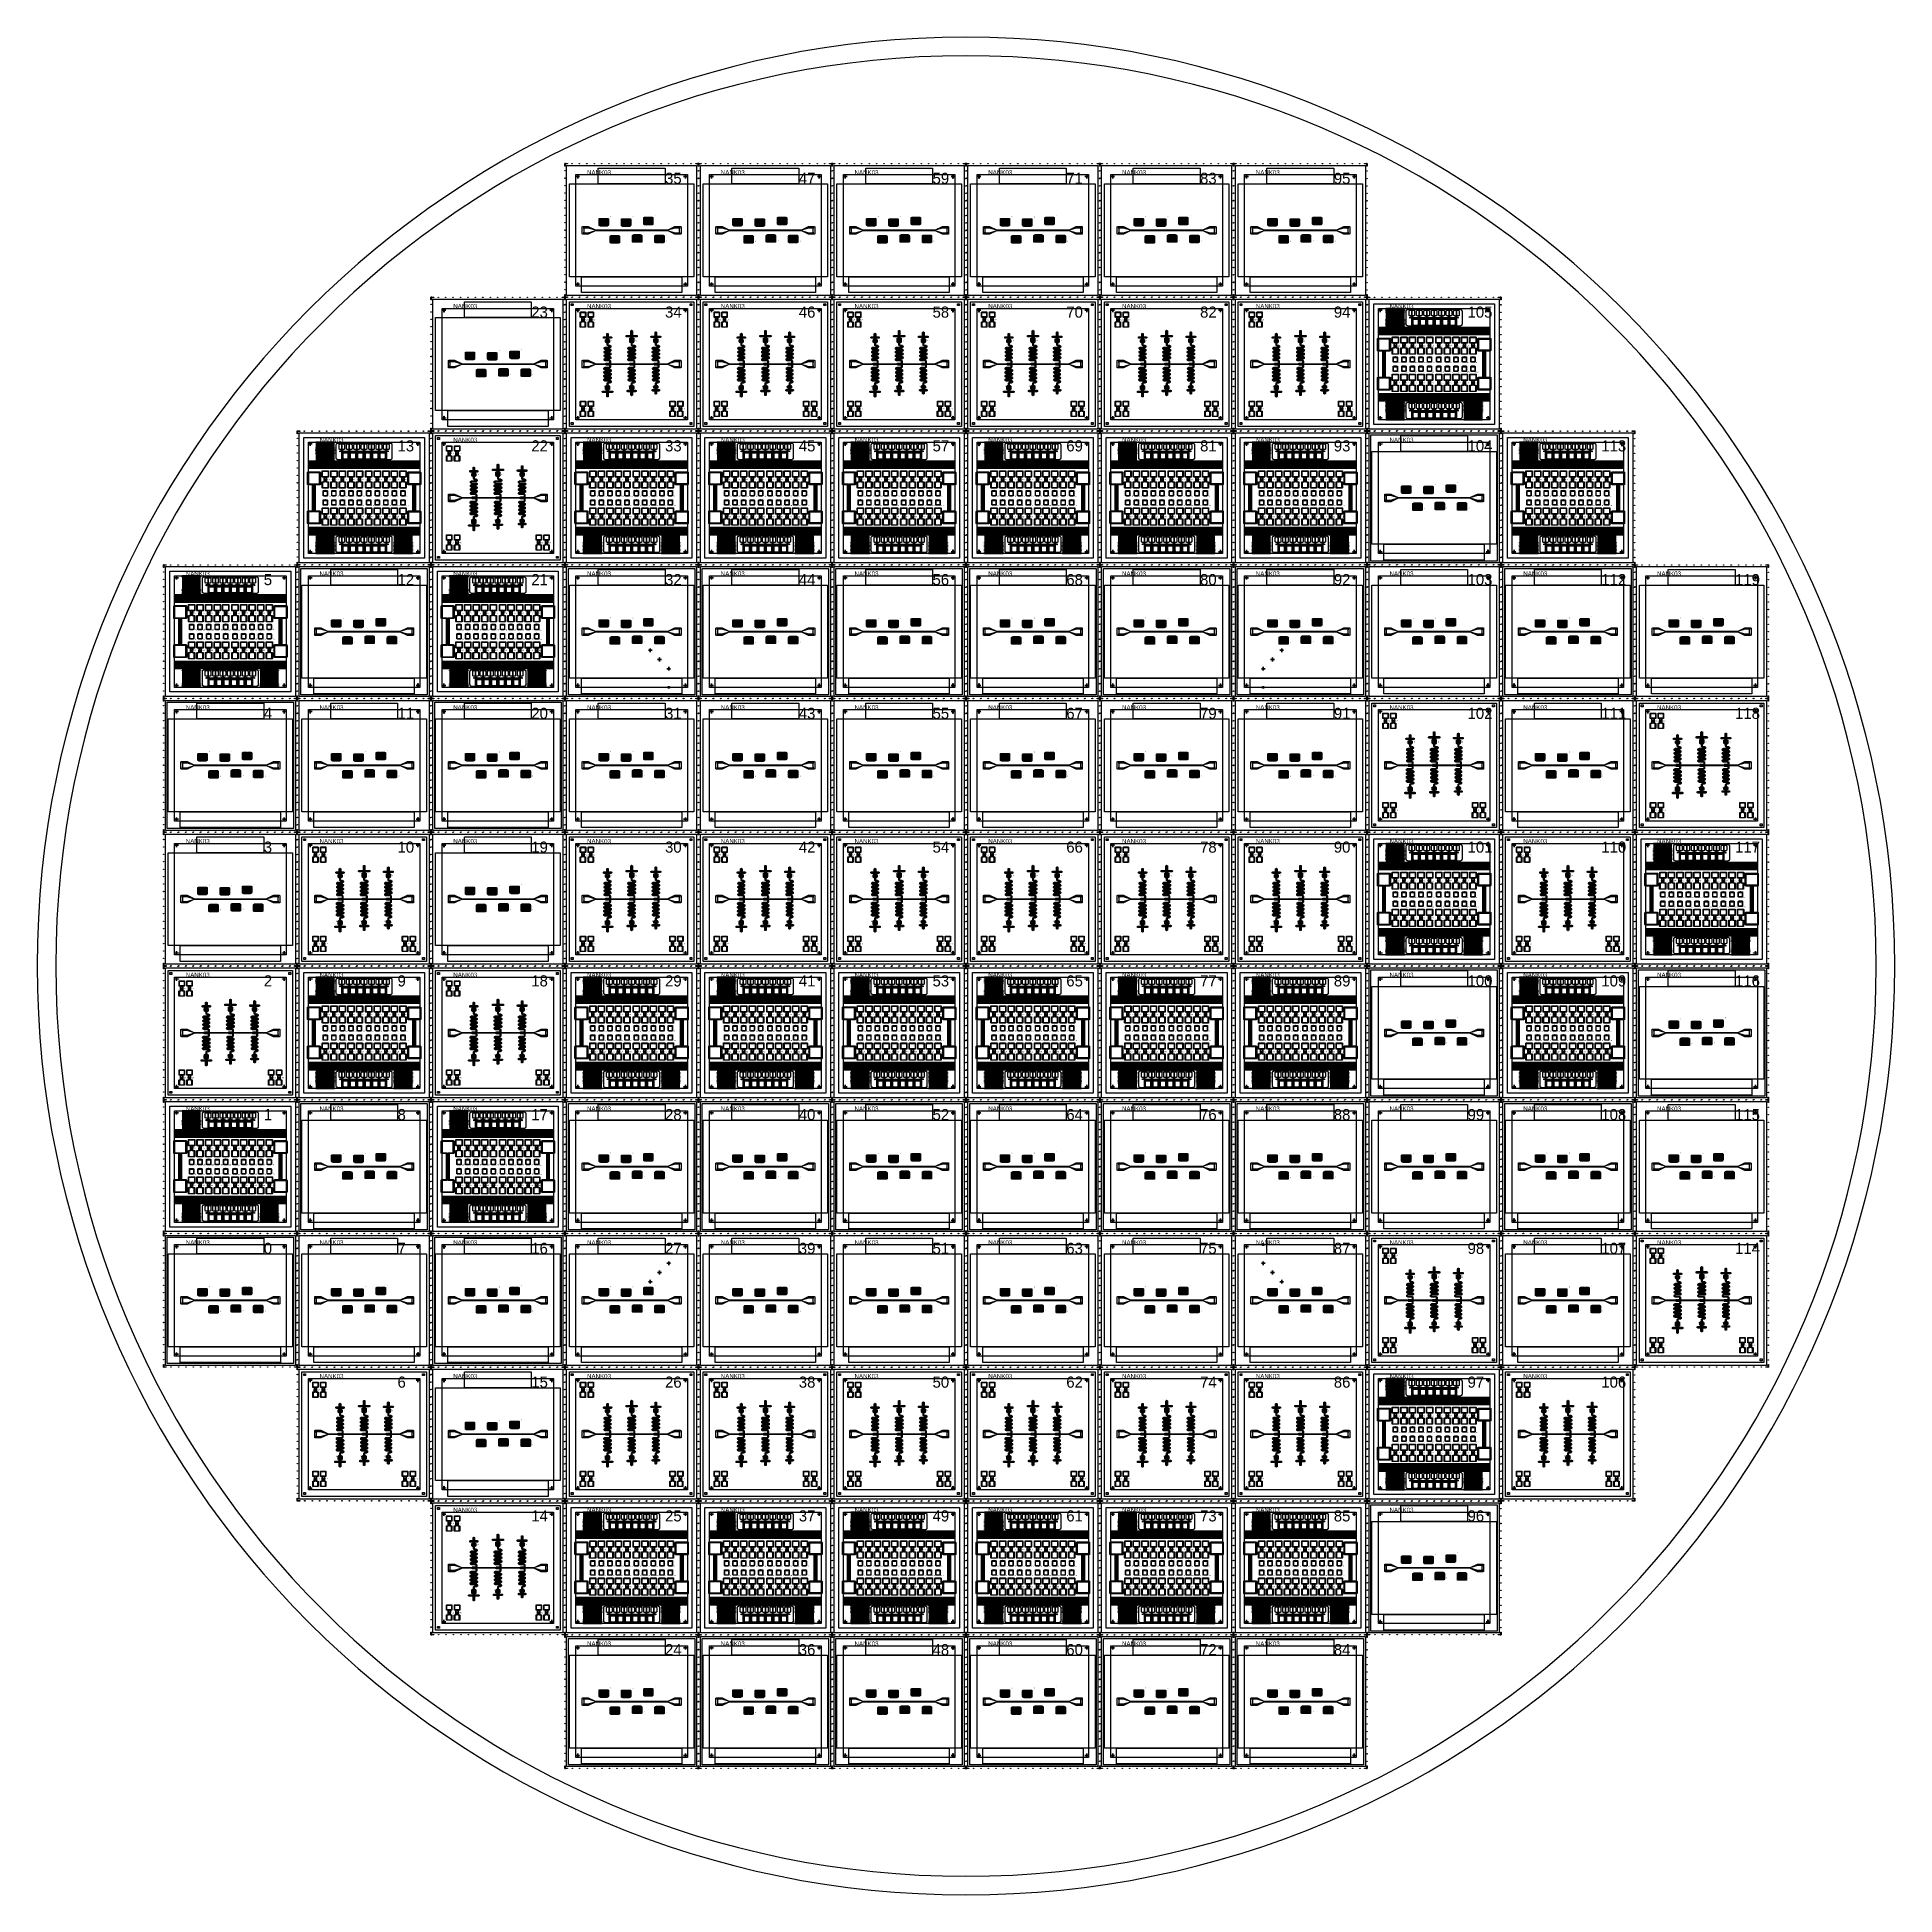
# Model space of a CAD drawing. Extents: x -50000 to 50000, y -50000 to 50000.
import ezdxf

# ---------------------------------------------------------------- set-up
doc = ezdxf.new("R2010")
doc.units = 0
for name, color, linetype in [('BASEMETAL', 3, 'CONTINUOUS'), ('BASEMETAL3', 16, 'CONTINUOUS'), ('BUSMAIN', 4, 'CONTINUOUS'), ('FRAME', 14, 'CONTINUOUS'), ('LABEL1', 9, 'CONTINUOUS'), ('MARKERS', 8, 'CONTINUOUS'), ('SECONDLAYER', 7, 'CONTINUOUS'), ('XOR', 5, 'CONTINUOUS'), ('XOR3', 15, 'CONTINUOUS'), ('XOR4', 17, 'CONTINUOUS')]:
    doc.layers.add(name, color=color, linetype=linetype)

# ---------------------------------------------------------------- blocks, each defined once
blk = doc.blocks.new('DICINGBORDER')
at = {"layer": 'XOR'}
for points in [[(0, 7195), (0, 7200), (45, 7200), (45, 7195)], [(0, 7155), (0, 7195), (5, 7195), (5, 7155)], [(0, 7055), (0, 7155), (20, 7155), (20, 7055)], [(45, 7180), (45, 7200), (145, 7200), (145, 7180)], [(380, 7180), (380, 7200), (400, 7200), (400, 7180)], [(780, 7180), (780, 7200), (800, 7200), (800, 7180)], [(1180, 7180), (1180, 7200), (1200, 7200), (1200, 7180)], [(1580, 7180), (1580, 7200), (1600, 7200), (1600, 7180)], [(1980, 7180), (1980, 7200), (2000, 7200), (2000, 7180)], [(2380, 7180), (2380, 7200), (2400, 7200), (2400, 7180)], [(2780, 7180), (2780, 7200), (2800, 7200), (2800, 7180)], [(3180, 7180), (3180, 7200), (3200, 7200), (3200, 7180)], [(3580, 7180), (3580, 7200), (3600, 7200), (3600, 7180)], [(3980, 7180), (3980, 7200), (4000, 7200), (4000, 7180)], [(4380, 7180), (4380, 7200), (4400, 7200), (4400, 7180)], [(4780, 7180), (4780, 7200), (4800, 7200), (4800, 7180)], [(5180, 7180), (5180, 7200), (5200, 7200), (5200, 7180)], [(5580, 7180), (5580, 7200), (5600, 7200), (5600, 7180)], [(5980, 7180), (5980, 7200), (6000, 7200), (6000, 7180)], [(6380, 7180), (6380, 7200), (6400, 7200), (6400, 7180)], [(6780, 7180), (6780, 7200), (6800, 7200), (6800, 7180)], [(7055, 7180), (7055, 7200), (7155, 7200), (7155, 7180)], [(7155, 7195), (7155, 7200), (7200, 7200), (7200, 7195)], [(7180, 7055), (7180, 7155), (7200, 7155), (7200, 7055)], [(7195, 7155), (7195, 7195), (7200, 7195), (7200, 7155)], [(0, 6800), (0, 6820), (20, 6820), (20, 6800)], [(0, 6400), (0, 6420), (20, 6420), (20, 6400)], [(0, 6000), (0, 6020), (20, 6020), (20, 6000)], [(7180, 6780), (7180, 6800), (7200, 6800), (7200, 6780)], [(7180, 6380), (7180, 6400), (7200, 6400), (7200, 6380)], [(7180, 5980), (7180, 6000), (7200, 6000), (7200, 5980)], [(0, 5600), (0, 5620), (20, 5620), (20, 5600)], [(0, 5200), (0, 5220), (20, 5220), (20, 5200)], [(7180, 5580), (7180, 5600), (7200, 5600), (7200, 5580)], [(7180, 5180), (7180, 5200), (7200, 5200), (7200, 5180)], [(0, 4800), (0, 4820), (20, 4820), (20, 4800)], [(0, 4400), (0, 4420), (20, 4420), (20, 4400)], [(0, 4000), (0, 4020), (20, 4020), (20, 4000)], [(7180, 4780), (7180, 4800), (7200, 4800), (7200, 4780)], [(7180, 4380), (7180, 4400), (7200, 4400), (7200, 4380)], [(7180, 3980), (7180, 4000), (7200, 4000), (7200, 3980)], [(0, 3600), (0, 3620), (20, 3620), (20, 3600)], [(0, 3200), (0, 3220), (20, 3220), (20, 3200)], [(7180, 3580), (7180, 3600), (7200, 3600), (7200, 3580)], [(7180, 3180), (7180, 3200), (7200, 3200), (7200, 3180)], [(0, 2800), (0, 2820), (20, 2820), (20, 2800)], [(0, 2400), (0, 2420), (20, 2420), (20, 2400)], [(0, 2000), (0, 2020), (20, 2020), (20, 2000)], [(7180, 2780), (7180, 2800), (7200, 2800), (7200, 2780)], [(7180, 2380), (7180, 2400), (7200, 2400), (7200, 2380)], [(7180, 1980), (7180, 2000), (7200, 2000), (7200, 1980)], [(0, 1600), (0, 1620), (20, 1620), (20, 1600)], [(0, 1200), (0, 1220), (20, 1220), (20, 1200)], [(7180, 1580), (7180, 1600), (7200, 1600), (7200, 1580)], [(7180, 1180), (7180, 1200), (7200, 1200), (7200, 1180)], [(0, 800), (0, 820), (20, 820), (20, 800)], [(0, 400), (0, 420), (20, 420), (20, 400)], [(0, 45), (0, 145), (20, 145), (20, 45)], [(0, 5), (0, 45), (5, 45), (5, 5)], [(0, 0), (0, 5), (45, 5), (45, 0)], [(45, 0), (45, 20), (145, 20), (145, 0)], [(400, 0), (400, 20), (420, 20), (420, 0)], [(800, 0), (800, 20), (820, 20), (820, 0)], [(1200, 0), (1200, 20), (1220, 20), (1220, 0)], [(1600, 0), (1600, 20), (1620, 20), (1620, 0)], [(2000, 0), (2000, 20), (2020, 20), (2020, 0)], [(2400, 0), (2400, 20), (2420, 20), (2420, 0)], [(2800, 0), (2800, 20), (2820, 20), (2820, 0)], [(3200, 0), (3200, 20), (3220, 20), (3220, 0)], [(3600, 0), (3600, 20), (3620, 20), (3620, 0)], [(4000, 0), (4000, 20), (4020, 20), (4020, 0)], [(4400, 0), (4400, 20), (4420, 20), (4420, 0)], [(4800, 0), (4800, 20), (4820, 20), (4820, 0)], [(5200, 0), (5200, 20), (5220, 20), (5220, 0)], [(5600, 0), (5600, 20), (5620, 20), (5620, 0)], [(6000, 0), (6000, 20), (6020, 20), (6020, 0)], [(6400, 0), (6400, 20), (6420, 20), (6420, 0)], [(6800, 0), (6800, 20), (6820, 20), (6820, 0)], [(7055, 0), (7055, 20), (7155, 20), (7155, 0)], [(7155, 0), (7155, 5), (7200, 5), (7200, 0)], [(7180, 780), (7180, 800), (7200, 800), (7200, 780)], [(7180, 380), (7180, 400), (7200, 400), (7200, 380)], [(7180, 45), (7180, 145), (7200, 145), (7200, 45)], [(7195, 5), (7195, 45), (7200, 45), (7200, 5)]]:
    blk.add_lwpolyline(points, close=True, dxfattribs=at)
blk = doc.blocks.new('CHIP_QSEARCH')
at = {"layer": 'BASEMETAL'}
for points in [[(737.5, 6286.5), (737.527, 6287.547), (737.61, 6288.591), (737.746, 6289.629), (737.937, 6290.658), (738.181, 6291.676), (738.479, 6292.68), (738.828, 6293.667), (739.229, 6294.635), (739.68, 6295.58), (740.179, 6296.5), (740.727, 6297.393), (741.32, 6298.256), (741.957, 6299.086), (742.637, 6299.883), (743.358, 6300.642), (744.117, 6301.363), (744.914, 6302.043), (745.744, 6302.68), (746.607, 6303.273), (747.5, 6303.821), (748.42, 6304.32), (749.365, 6304.771), (750.333, 6305.172), (751.32, 6305.521), (752.324, 6305.819), (753.342, 6306.063), (754.371, 6306.254), (755.409, 6306.39), (756.453, 6306.473), (757.5, 6306.5), (1007.5, 6306.5), (1008.547, 6306.473), (1009.591, 6306.39), (1010.629, 6306.254), (1011.658, 6306.063), (1012.676, 6305.819), (1013.68, 6305.521), (1014.667, 6305.172), (1015.635, 6304.771), (1016.58, 6304.32), (1017.5, 6303.821), (1018.393, 6303.273), (1019.256, 6302.68), (1020.086, 6302.043), (1020.883, 6301.363), (1021.642, 6300.642), (1022.363, 6299.883), (1023.043, 6299.086), (1023.68, 6298.256), (1024.273, 6297.393), (1024.821, 6296.5), (1025.32, 6295.58), (1025.771, 6294.635), (1026.172, 6293.667), (1026.521, 6292.68), (1026.819, 6291.676), (1027.063, 6290.658), (1027.254, 6289.629), (1027.39, 6288.591), (1027.473, 6287.547), (1027.5, 6286.5)], [(737.5, 6036.5), (737.5, 6286.5), (1027.5, 6286.5), (1027.5, 6036.5)], [(757.5, 6016.5), (756.453, 6016.527), (755.409, 6016.61), (754.371, 6016.746), (753.342, 6016.937), (752.324, 6017.181), (751.32, 6017.479), (750.333, 6017.828), (749.365, 6018.229), (748.42, 6018.68), (747.5, 6019.179), (746.607, 6019.727), (745.744, 6020.32), (744.914, 6020.957), (744.117, 6021.637), (743.358, 6022.358), (742.637, 6023.117), (741.957, 6023.914), (741.32, 6024.744), (740.727, 6025.607), (740.179, 6026.5), (739.68, 6027.42), (739.229, 6028.365), (738.828, 6029.333), (738.479, 6030.32), (738.181, 6031.324), (737.937, 6032.342), (737.746, 6033.371), (737.61, 6034.409), (737.527, 6035.453), (737.5, 6036.5), (1027.5, 6036.5), (1027.473, 6035.453), (1027.39, 6034.409), (1027.254, 6033.371), (1027.063, 6032.342), (1026.819, 6031.324), (1026.521, 6030.32), (1026.172, 6029.333), (1025.771, 6028.365), (1025.32, 6027.42), (1024.821, 6026.5), (1024.273, 6025.607), (1023.68, 6024.744), (1023.043, 6023.914), (1022.363, 6023.117), (1021.642, 6022.358), (1020.883, 6021.637), (1020.086, 6020.957), (1019.256, 6020.32), (1018.393, 6019.727), (1017.5, 6019.179), (1016.58, 6018.68), (1015.635, 6018.229), (1014.667, 6017.828), (1013.68, 6017.479), (1012.676, 6017.181), (1011.658, 6016.937), (1010.629, 6016.746), (1009.591, 6016.61), (1008.547, 6016.527), (1007.5, 6016.5)], [(822.5, 5894.5), (822.5, 6016.5), (942.5, 6016.5), (942.5, 5894.5)], [(1157.5, 6286.5), (1157.527, 6287.547), (1157.61, 6288.591), (1157.746, 6289.629), (1157.937, 6290.658), (1158.181, 6291.676), (1158.479, 6292.68), (1158.828, 6293.667), (1159.229, 6294.635), (1159.68, 6295.58), (1160.179, 6296.5), (1160.727, 6297.393), (1161.32, 6298.256), (1161.957, 6299.086), (1162.637, 6299.883), (1163.358, 6300.642), (1164.117, 6301.363), (1164.914, 6302.043), (1165.744, 6302.68), (1166.607, 6303.273), (1167.5, 6303.821), (1168.42, 6304.32), (1169.365, 6304.771), (1170.333, 6305.172), (1171.32, 6305.521), (1172.324, 6305.819), (1173.342, 6306.063), (1174.371, 6306.254), (1175.409, 6306.39), (1176.453, 6306.473), (1177.5, 6306.5), (1427.5, 6306.5), (1428.547, 6306.473), (1429.591, 6306.39), (1430.629, 6306.254), (1431.658, 6306.063), (1432.676, 6305.819), (1433.68, 6305.521), (1434.667, 6305.172), (1435.635, 6304.771), (1436.58, 6304.32), (1437.5, 6303.821), (1438.393, 6303.273), (1439.256, 6302.68), (1440.086, 6302.043), (1440.883, 6301.363), (1441.642, 6300.642), (1442.363, 6299.883), (1443.043, 6299.086), (1443.68, 6298.256), (1444.273, 6297.393), (1444.821, 6296.5), (1445.32, 6295.58), (1445.771, 6294.635), (1446.172, 6293.667), (1446.521, 6292.68), (1446.819, 6291.676), (1447.063, 6290.658), (1447.254, 6289.629), (1447.39, 6288.591), (1447.473, 6287.547), (1447.5, 6286.5)], [(1157.5, 6036.5), (1157.5, 6286.5), (1447.5, 6286.5), (1447.5, 6036.5)], [(1177.5, 6016.5), (1176.453, 6016.527), (1175.409, 6016.61), (1174.371, 6016.746), (1173.342, 6016.937), (1172.324, 6017.181), (1171.32, 6017.479), (1170.333, 6017.828), (1169.365, 6018.229), (1168.42, 6018.68), (1167.5, 6019.179), (1166.607, 6019.727), (1165.744, 6020.32), (1164.914, 6020.957), (1164.117, 6021.637), (1163.358, 6022.358), (1162.637, 6023.117), (1161.957, 6023.914), (1161.32, 6024.744), (1160.727, 6025.607), (1160.179, 6026.5), (1159.68, 6027.42), (1159.229, 6028.365), (1158.828, 6029.333), (1158.479, 6030.32), (1158.181, 6031.324), (1157.937, 6032.342), (1157.746, 6033.371), (1157.61, 6034.409), (1157.527, 6035.453), (1157.5, 6036.5), (1447.5, 6036.5), (1447.473, 6035.453), (1447.39, 6034.409), (1447.254, 6033.371), (1447.063, 6032.342), (1446.819, 6031.324), (1446.521, 6030.32), (1446.172, 6029.333), (1445.771, 6028.365), (1445.32, 6027.42), (1444.821, 6026.5), (1444.273, 6025.607), (1443.68, 6024.744), (1443.043, 6023.914), (1442.363, 6023.117), (1441.642, 6022.358), (1440.883, 6021.637), (1440.086, 6020.957), (1439.256, 6020.32), (1438.393, 6019.727), (1437.5, 6019.179), (1436.58, 6018.68), (1435.635, 6018.229), (1434.667, 6017.828), (1433.68, 6017.479), (1432.676, 6017.181), (1431.658, 6016.937), (1430.629, 6016.746), (1429.591, 6016.61), (1428.547, 6016.527), (1427.5, 6016.5)], [(1242.5, 5894.5), (1242.5, 6016.5), (1362.5, 6016.5), (1362.5, 5894.5)], [(735, 5750), (735.027, 5751.047), (735.11, 5752.091), (735.246, 5753.129), (735.437, 5754.158), (735.681, 5755.176), (735.979, 5756.18), (736.328, 5757.167), (736.729, 5758.135), (737.18, 5759.08), (737.679, 5760), (738.227, 5760.893), (738.82, 5761.756), (739.457, 5762.586), (740.137, 5763.383), (740.858, 5764.142), (741.617, 5764.863), (742.414, 5765.543), (743.244, 5766.18), (744.107, 5766.773), (745, 5767.321), (745.92, 5767.82), (746.865, 5768.271), (747.833, 5768.672), (748.82, 5769.021), (749.824, 5769.319), (750.842, 5769.563), (751.871, 5769.754), (752.909, 5769.89), (753.953, 5769.973), (755, 5770), (840, 5770), (840, 5750)], [(735, 5500), (735, 5750), (755, 5750), (755, 5500)], [(755, 5480), (753.953, 5480.027), (752.909, 5480.11), (751.871, 5480.246), (750.842, 5480.437), (749.824, 5480.681), (748.82, 5480.979), (747.833, 5481.328), (746.865, 5481.729), (745.92, 5482.18), (745, 5482.679), (744.107, 5483.227), (743.244, 5483.82), (742.414, 5484.457), (741.617, 5485.137), (740.858, 5485.858), (740.137, 5486.617), (739.457, 5487.414), (738.82, 5488.244), (738.227, 5489.107), (737.679, 5490), (737.18, 5490.92), (736.729, 5491.865), (736.328, 5492.833), (735.979, 5493.82), (735.681, 5494.824), (735.437, 5495.842), (735.246, 5496.871), (735.11, 5497.909), (735.027, 5498.953), (735, 5500), (1025, 5500), (1024.973, 5498.953), (1024.89, 5497.909), (1024.754, 5496.871), (1024.563, 5495.842), (1024.319, 5494.824), (1024.021, 5493.82), (1023.672, 5492.833), (1023.271, 5491.865), (1022.82, 5490.92), (1022.321, 5490), (1021.773, 5489.107), (1021.18, 5488.244), (1020.543, 5487.414), (1019.863, 5486.617), (1019.142, 5485.858), (1018.383, 5485.137), (1017.586, 5484.457), (1016.756, 5483.82), (1015.893, 5483.227), (1015, 5482.679), (1014.08, 5482.18), (1013.135, 5481.729), (1012.167, 5481.328), (1011.18, 5480.979), (1010.176, 5480.681), (1009.158, 5480.437), (1008.129, 5480.246), (1007.091, 5480.11), (1006.047, 5480.027), (1005, 5480)], [(755, 5500), (755, 5510), (755.055, 5508.955), (755.219, 5507.921), (755.489, 5506.91), (755.865, 5505.933), (756.34, 5505), (756.91, 5504.122), (757.569, 5503.309), (758.309, 5502.569), (759.122, 5501.91), (760, 5501.34), (760.933, 5500.865), (761.91, 5500.489), (762.921, 5500.219), (763.955, 5500.055), (765, 5500)], [(817.5, 5888), (817.5, 5894.5), (877.05, 5894.5), (877.05, 5888)], [(820, 5884), (817.5, 5888), (877.05, 5888), (840, 5884)], [(820, 5770), (820, 5884), (840, 5884), (840, 5770)], [(877.95, 5888), (877.95, 5894.5), (937.5, 5894.5), (937.5, 5888)], [(920, 5884), (877.95, 5888), (937.5, 5888), (940, 5884)], [(920, 5770), (920, 5884), (940, 5884), (940, 5770)], [(920, 5750), (920, 5770), (1005, 5770), (1006.047, 5769.973), (1007.091, 5769.89), (1008.129, 5769.754), (1009.158, 5769.563), (1010.176, 5769.319), (1011.18, 5769.021), (1012.167, 5768.672), (1013.135, 5768.271), (1014.08, 5767.82), (1015, 5767.321), (1015.893, 5766.773), (1016.756, 5766.18), (1017.586, 5765.543), (1018.383, 5764.863), (1019.142, 5764.142), (1019.863, 5763.383), (1020.543, 5762.586), (1021.18, 5761.756), (1021.773, 5760.893), (1022.321, 5760), (1022.82, 5759.08), (1023.271, 5758.135), (1023.672, 5757.167), (1024.021, 5756.18), (1024.319, 5755.176), (1024.563, 5754.158), (1024.754, 5753.129), (1024.89, 5752.091), (1024.973, 5751.047), (1025, 5750)], [(995, 5500), (996.045, 5500.055), (997.079, 5500.219), (998.09, 5500.489), (999.067, 5500.865), (1000, 5501.34), (1000.878, 5501.91), (1001.691, 5502.569), (1002.431, 5503.309), (1003.09, 5504.122), (1003.66, 5505), (1004.135, 5505.933), (1004.511, 5506.91), (1004.781, 5507.921), (1004.945, 5508.955), (1005, 5510), (1005, 5500)], [(1005, 5500), (1005, 5750), (1025, 5750), (1025, 5500)], [(1155, 5750), (1155.027, 5751.047), (1155.11, 5752.091), (1155.246, 5753.129), (1155.437, 5754.158), (1155.681, 5755.176), (1155.979, 5756.18), (1156.328, 5757.167), (1156.729, 5758.135), (1157.18, 5759.08), (1157.679, 5760), (1158.227, 5760.893), (1158.82, 5761.756), (1159.457, 5762.586), (1160.137, 5763.383), (1160.858, 5764.142), (1161.617, 5764.863), (1162.414, 5765.543), (1163.244, 5766.18), (1164.107, 5766.773), (1165, 5767.321), (1165.92, 5767.82), (1166.865, 5768.271), (1167.833, 5768.672), (1168.82, 5769.021), (1169.824, 5769.319), (1170.842, 5769.563), (1171.871, 5769.754), (1172.909, 5769.89), (1173.953, 5769.973), (1175, 5770), (1260, 5770), (1260, 5750)], [(1155, 5500), (1155, 5750), (1175, 5750), (1175, 5500)], [(1175, 5480), (1173.953, 5480.027), (1172.909, 5480.11), (1171.871, 5480.246), (1170.842, 5480.437), (1169.824, 5480.681), (1168.82, 5480.979), (1167.833, 5481.328), (1166.865, 5481.729), (1165.92, 5482.18), (1165, 5482.679), (1164.107, 5483.227), (1163.244, 5483.82), (1162.414, 5484.457), (1161.617, 5485.137), (1160.858, 5485.858), (1160.137, 5486.617), (1159.457, 5487.414), (1158.82, 5488.244), (1158.227, 5489.107), (1157.679, 5490), (1157.18, 5490.92), (1156.729, 5491.865), (1156.328, 5492.833), (1155.979, 5493.82), (1155.681, 5494.824), (1155.437, 5495.842), (1155.246, 5496.871), (1155.11, 5497.909), (1155.027, 5498.953), (1155, 5500), (1445, 5500), (1444.973, 5498.953), (1444.89, 5497.909), (1444.754, 5496.871), (1444.563, 5495.842), (1444.319, 5494.824), (1444.021, 5493.82), (1443.672, 5492.833), (1443.271, 5491.865), (1442.82, 5490.92), (1442.321, 5490), (1441.773, 5489.107), (1441.18, 5488.244), (1440.543, 5487.414), (1439.863, 5486.617), (1439.142, 5485.858), (1438.383, 5485.137), (1437.586, 5484.457), (1436.756, 5483.82), (1435.893, 5483.227), (1435, 5482.679), (1434.08, 5482.18), (1433.135, 5481.729), (1432.167, 5481.328), (1431.18, 5480.979), (1430.176, 5480.681), (1429.158, 5480.437), (1428.129, 5480.246), (1427.091, 5480.11), (1426.047, 5480.027), (1425, 5480)], [(1175, 5500), (1175, 5510), (1175.055, 5508.955), (1175.219, 5507.921), (1175.489, 5506.91), (1175.865, 5505.933), (1176.34, 5505), (1176.91, 5504.122), (1177.569, 5503.309), (1178.309, 5502.569), (1179.122, 5501.91), (1180, 5501.34), (1180.933, 5500.865), (1181.91, 5500.489), (1182.921, 5500.219), (1183.955, 5500.055), (1185, 5500)], [(1237.5, 5888), (1237.5, 5894.5), (1297.15, 5894.5), (1297.15, 5888)], [(1240, 5884), (1237.5, 5888), (1297.15, 5888), (1260, 5884)], [(1240, 5770), (1240, 5884), (1260, 5884), (1260, 5770)], [(1297.85, 5888), (1297.85, 5894.5), (1357.5, 5894.5), (1357.5, 5888)], [(1340, 5884), (1297.85, 5888), (1357.5, 5888), (1360, 5884)], [(1340, 5770), (1340, 5884), (1360, 5884), (1360, 5770)], [(1340, 5750), (1340, 5770), (1425, 5770), (1426.047, 5769.973), (1427.091, 5769.89), (1428.129, 5769.754), (1429.158, 5769.563), (1430.176, 5769.319), (1431.18, 5769.021), (1432.167, 5768.672), (1433.135, 5768.271), (1434.08, 5767.82), (1435, 5767.321), (1435.893, 5766.773), (1436.756, 5766.18), (1437.586, 5765.543), (1438.383, 5764.863), (1439.142, 5764.142), (1439.863, 5763.383), (1440.543, 5762.586), (1441.18, 5761.756), (1441.773, 5760.893), (1442.321, 5760), (1442.82, 5759.08), (1443.271, 5758.135), (1443.672, 5757.167), (1444.021, 5756.18), (1444.319, 5755.176), (1444.563, 5754.158), (1444.754, 5753.129), (1444.89, 5752.091), (1444.973, 5751.047), (1445, 5750)], [(1415, 5500), (1416.045, 5500.055), (1417.079, 5500.219), (1418.09, 5500.489), (1419.067, 5500.865), (1420, 5501.34), (1420.878, 5501.91), (1421.691, 5502.569), (1422.431, 5503.309), (1423.09, 5504.122), (1423.66, 5505), (1424.135, 5505.933), (1424.511, 5506.91), (1424.781, 5507.921), (1424.945, 5508.955), (1425, 5510), (1425, 5500)], [(1425, 5500), (1425, 5750), (1445, 5750), (1445, 5500)], [(2165, 5116), (2165.047, 5117.779), (2165.186, 5119.554), (2165.419, 5121.319), (2165.743, 5123.069), (2166.159, 5124.8), (2166.664, 5126.507), (2167.258, 5128.185), (2167.939, 5129.829), (2168.706, 5131.436), (2169.555, 5133), (2170.485, 5134.518), (2171.493, 5135.985), (2172.577, 5137.397), (2173.733, 5138.75), (2174.958, 5140.042), (2176.25, 5141.267), (2177.603, 5142.423), (2179.015, 5143.507), (2180.482, 5144.515), (2182, 5145.445), (2183.564, 5146.294), (2185.171, 5147.061), (2186.815, 5147.742), (2188.493, 5148.336), (2190.2, 5148.841), (2191.931, 5149.257), (2193.681, 5149.581), (2195.446, 5149.814), (2197.221, 5149.953), (2199, 5150), (2200, 5150), (2200, 5116)], [(2199, 4706), (2197.221, 4706.047), (2195.446, 4706.186), (2193.681, 4706.419), (2191.931, 4706.743), (2190.2, 4707.159), (2188.493, 4707.664), (2186.815, 4708.258), (2185.171, 4708.939), (2183.564, 4709.706), (2182, 4710.555), (2180.482, 4711.485), (2179.015, 4712.493), (2177.603, 4713.577), (2176.25, 4714.733), (2174.958, 4715.958), (2173.733, 4717.25), (2172.577, 4718.603), (2171.493, 4720.015), (2170.485, 4721.482), (2169.555, 4723), (2168.706, 4724.564), (2167.939, 4726.171), (2167.258, 4727.815), (2166.664, 4729.493), (2166.159, 4731.2), (2165.743, 4732.931), (2165.419, 4734.681), (2165.186, 4736.446), (2165.047, 4738.221), (2165, 4740), (2165, 5116), (2245, 5116), (2245, 4740), (2244.953, 4738.221), (2244.814, 4736.446), (2244.581, 4734.681), (2244.257, 4732.931), (2243.841, 4731.2), (2243.336, 4729.493), (2242.742, 4727.815), (2242.061, 4726.171), (2241.294, 4724.564), (2240.445, 4723), (2239.515, 4721.482), (2238.507, 4720.015), (2237.423, 4718.603), (2236.267, 4717.25), (2235.042, 4715.958), (2233.75, 4714.733), (2232.397, 4713.577), (2230.985, 4712.493), (2229.518, 4711.485), (2228, 4710.555), (2226.436, 4709.706), (2224.829, 4708.939), (2223.185, 4708.258), (2221.507, 4707.664), (2219.8, 4707.159), (2218.069, 4706.743), (2216.319, 4706.419), (2214.554, 4706.186), (2212.779, 4706.047), (2211, 4706)], [(2200, 5142.5), (2200, 5146.5), (2204.3, 5142.5)], [(2200, 5137.5), (2200, 5142.5), (2204.3, 5142.5), (2204.3, 5137.5)], [(2200, 5116), (2200, 5137.5), (2210, 5137.5), (2210, 5116)], [(2205.7, 5142.5), (2210, 5146.5), (2210, 5142.5)], [(2205.7, 5137.5), (2205.7, 5142.5), (2210, 5142.5), (2210, 5137.5)], [(2210, 5116), (2210, 5150), (2211, 5150), (2212.779, 5149.953), (2214.554, 5149.814), (2216.319, 5149.581), (2218.069, 5149.257), (2219.8, 5148.841), (2221.507, 5148.336), (2223.185, 5147.742), (2224.829, 5147.061), (2226.436, 5146.294), (2228, 5145.445), (2229.518, 5144.515), (2230.985, 5143.507), (2232.397, 5142.423), (2233.75, 5141.267), (2235.042, 5140.042), (2236.267, 5138.75), (2237.423, 5137.397), (2238.507, 5135.985), (2239.515, 5134.518), (2240.445, 5133), (2241.294, 5131.436), (2242.061, 5129.829), (2242.742, 5128.185), (2243.336, 5126.507), (2243.841, 5124.8), (2244.257, 5123.069), (2244.581, 5121.319), (2244.814, 5119.554), (2244.953, 5117.779), (2245, 5116)], [(3237, 4968), (3235.221, 4968.047), (3233.446, 4968.186), (3231.681, 4968.419), (3229.931, 4968.743), (3228.2, 4969.159), (3226.493, 4969.664), (3224.815, 4970.258), (3223.171, 4970.939), (3221.564, 4971.706), (3220, 4972.555), (3218.482, 4973.485), (3217.015, 4974.493), (3215.603, 4975.577), (3214.25, 4976.733), (3212.958, 4977.958), (3211.733, 4979.25), (3210.577, 4980.603), (3209.493, 4982.015), (3208.485, 4983.482), (3207.555, 4985), (3206.706, 4986.564), (3205.939, 4988.171), (3205.258, 4989.815), (3204.664, 4991.493), (3204.159, 4993.2), (3203.743, 4994.931), (3203.419, 4996.681), (3203.186, 4998.446), (3203.047, 5000.221), (3203, 5002), (3203, 5014), (3203.047, 5015.779), (3203.186, 5017.554), (3203.419, 5019.319), (3203.743, 5021.069), (3204.159, 5022.8), (3204.664, 5024.507), (3205.258, 5026.185), (3205.939, 5027.829), (3206.706, 5029.436), (3207.555, 5031), (3208.485, 5032.518), (3209.493, 5033.985), (3210.577, 5035.397), (3211.733, 5036.75), (3212.958, 5038.042), (3214.25, 5039.267), (3215.603, 5040.423), (3217.015, 5041.507), (3218.482, 5042.515), (3220, 5043.445), (3221.564, 5044.294), (3223.171, 5045.061), (3224.815, 5045.742), (3226.493, 5046.336), (3228.2, 5046.841), (3229.931, 5047.257), (3231.681, 5047.581), (3233.446, 5047.814), (3235.221, 5047.953), (3237, 5048), (3465, 5048), (3465, 4968)], [(3451, 5048), (3452.463, 5048.077), (3453.911, 5048.306), (3455.326, 5048.685), (3456.694, 5049.21), (3458, 5049.876), (3459.229, 5050.674), (3460.368, 5051.596), (3461.404, 5052.632), (3462.326, 5053.771), (3463.124, 5055), (3463.79, 5056.306), (3464.315, 5057.674), (3464.694, 5059.089), (3464.923, 5060.537), (3465, 5062), (3465, 5048)], [(3465, 5276), (3465.047, 5277.779), (3465.186, 5279.554), (3465.419, 5281.319), (3465.743, 5283.069), (3466.159, 5284.8), (3466.664, 5286.507), (3467.258, 5288.185), (3467.939, 5289.829), (3468.706, 5291.436), (3469.555, 5293), (3470.485, 5294.518), (3471.493, 5295.985), (3472.577, 5297.397), (3473.733, 5298.75), (3474.958, 5300.042), (3476.25, 5301.267), (3477.603, 5302.423), (3479.015, 5303.507), (3480.482, 5304.515), (3482, 5305.445), (3483.564, 5306.294), (3485.171, 5307.061), (3486.815, 5307.742), (3488.493, 5308.336), (3490.2, 5308.841), (3491.931, 5309.257), (3493.681, 5309.581), (3495.446, 5309.814), (3497.221, 5309.953), (3499, 5310), (3500, 5310), (3500, 5276)], [(3499, 4706), (3497.221, 4706.047), (3495.446, 4706.186), (3493.681, 4706.419), (3491.931, 4706.743), (3490.2, 4707.159), (3488.493, 4707.664), (3486.815, 4708.258), (3485.171, 4708.939), (3483.564, 4709.706), (3482, 4710.555), (3480.482, 4711.485), (3479.015, 4712.493), (3477.603, 4713.577), (3476.25, 4714.733), (3474.958, 4715.958), (3473.733, 4717.25), (3472.577, 4718.603), (3471.493, 4720.015), (3470.485, 4721.482), (3469.555, 4723), (3468.706, 4724.564), (3467.939, 4726.171), (3467.258, 4727.815), (3466.664, 4729.493), (3466.159, 4731.2), (3465.743, 4732.931), (3465.419, 4734.681), (3465.186, 4736.446), (3465.047, 4738.221), (3465, 4740), (3465, 5276), (3545, 5276), (3545, 4740), (3544.953, 4738.221), (3544.814, 4736.446), (3544.581, 4734.681), (3544.257, 4732.931), (3543.841, 4731.2), (3543.336, 4729.493), (3542.742, 4727.815), (3542.061, 4726.171), (3541.294, 4724.564), (3540.445, 4723), (3539.515, 4721.482), (3538.507, 4720.015), (3537.423, 4718.603), (3536.267, 4717.25), (3535.042, 4715.958), (3533.75, 4714.733), (3532.397, 4713.577), (3530.985, 4712.493), (3529.518, 4711.485), (3528, 4710.555), (3526.436, 4709.706), (3524.829, 4708.939), (3523.185, 4708.258), (3521.507, 4707.664), (3519.8, 4707.159), (3518.069, 4706.743), (3516.319, 4706.419), (3514.554, 4706.186), (3512.779, 4706.047), (3511, 4706)], [(3500, 5302), (3500, 5306), (3504.6, 5302)], [(3500, 5298), (3500, 5302), (3504.6, 5302), (3504.6, 5298)], [(3500, 5276), (3500, 5298), (3510, 5298), (3510, 5276)], [(3505.4, 5302), (3510, 5306), (3510, 5302)], [(3505.4, 5298), (3505.4, 5302), (3510, 5302), (3510, 5298)], [(3510, 5276), (3510, 5310), (3511, 5310), (3512.779, 5309.953), (3514.554, 5309.814), (3516.319, 5309.581), (3518.069, 5309.257), (3519.8, 5308.841), (3521.507, 5308.336), (3523.185, 5307.742), (3524.829, 5307.061), (3526.436, 5306.294), (3528, 5305.445), (3529.518, 5304.515), (3530.985, 5303.507), (3532.397, 5302.423), (3533.75, 5301.267), (3535.042, 5300.042), (3536.267, 5298.75), (3537.423, 5297.397), (3538.507, 5295.985), (3539.515, 5294.518), (3540.445, 5293), (3541.294, 5291.436), (3542.061, 5289.829), (3542.742, 5288.185), (3543.336, 5286.507), (3543.841, 5284.8), (3544.257, 5283.069), (3544.581, 5281.319), (3544.814, 5279.554), (3544.953, 5277.779), (3545, 5276)], [(3545, 5048), (3545, 5062), (3545.077, 5060.537), (3545.306, 5059.089), (3545.685, 5057.674), (3546.21, 5056.306), (3546.876, 5055), (3547.674, 5053.771), (3548.596, 5052.632), (3549.632, 5051.596), (3550.771, 5050.674), (3552, 5049.876), (3553.306, 5049.21), (3554.674, 5048.685), (3556.089, 5048.306), (3557.537, 5048.077), (3559, 5048)], [(3545, 4968), (3545, 5048), (3773, 5048), (3774.779, 5047.953), (3776.554, 5047.814), (3778.319, 5047.581), (3780.069, 5047.257), (3781.8, 5046.841), (3783.507, 5046.336), (3785.185, 5045.742), (3786.829, 5045.061), (3788.436, 5044.294), (3790, 5043.445), (3791.518, 5042.515), (3792.985, 5041.507), (3794.397, 5040.423), (3795.75, 5039.267), (3797.042, 5038.042), (3798.267, 5036.75), (3799.423, 5035.397), (3800.507, 5033.985), (3801.515, 5032.518), (3802.445, 5031), (3803.294, 5029.436), (3804.061, 5027.829), (3804.742, 5026.185), (3805.336, 5024.507), (3805.841, 5022.8), (3806.257, 5021.069), (3806.581, 5019.319), (3806.814, 5017.554), (3806.953, 5015.779), (3807, 5014), (3807, 5002), (3806.953, 5000.221), (3806.814, 4998.446), (3806.581, 4996.681), (3806.257, 4994.931), (3805.841, 4993.2), (3805.336, 4991.493), (3804.742, 4989.815), (3804.061, 4988.171), (3803.294, 4986.564), (3802.445, 4985), (3801.515, 4983.482), (3800.507, 4982.015), (3799.423, 4980.603), (3798.267, 4979.25), (3797.042, 4977.958), (3795.75, 4976.733), (3794.397, 4975.577), (3792.985, 4974.493), (3791.518, 4973.485), (3790, 4972.555), (3788.436, 4971.706), (3786.829, 4970.939), (3785.185, 4970.258), (3783.507, 4969.664), (3781.8, 4969.159), (3780.069, 4968.743), (3778.319, 4968.419), (3776.554, 4968.186), (3774.779, 4968.047), (3773, 4968)], [(4577, 4928), (4575.221, 4928.047), (4573.446, 4928.186), (4571.681, 4928.419), (4569.931, 4928.743), (4568.2, 4929.159), (4566.493, 4929.664), (4564.815, 4930.258), (4563.171, 4930.939), (4561.564, 4931.706), (4560, 4932.555), (4558.482, 4933.485), (4557.015, 4934.493), (4555.603, 4935.577), (4554.25, 4936.733), (4552.958, 4937.958), (4551.733, 4939.25), (4550.577, 4940.603), (4549.493, 4942.015), (4548.485, 4943.482), (4547.555, 4945), (4546.706, 4946.564), (4545.939, 4948.171), (4545.258, 4949.815), (4544.664, 4951.493), (4544.159, 4953.2), (4543.743, 4954.931), (4543.419, 4956.681), (4543.186, 4958.446), (4543.047, 4960.221), (4543, 4962), (4543, 4974), (4543.047, 4975.779), (4543.186, 4977.554), (4543.419, 4979.319), (4543.743, 4981.069), (4544.159, 4982.8), (4544.664, 4984.507), (4545.258, 4986.185), (4545.939, 4987.829), (4546.706, 4989.436), (4547.555, 4991), (4548.485, 4992.518), (4549.493, 4993.985), (4550.577, 4995.397), (4551.733, 4996.75), (4552.958, 4998.042), (4554.25, 4999.267), (4555.603, 5000.423), (4557.015, 5001.507), (4558.482, 5002.515), (4560, 5003.445), (4561.564, 5004.294), (4563.171, 5005.061), (4564.815, 5005.742), (4566.493, 5006.336), (4568.2, 5006.841), (4569.931, 5007.257), (4571.681, 5007.581), (4573.446, 5007.814), (4575.221, 5007.953), (4577, 5008), (4765, 5008), (4765, 4928)], [(4751, 5008), (4752.463, 5008.077), (4753.911, 5008.306), (4755.326, 5008.685), (4756.694, 5009.21), (4758, 5009.876), (4759.229, 5010.674), (4760.368, 5011.596), (4761.404, 5012.632), (4762.326, 5013.771), (4763.124, 5015), (4763.79, 5016.306), (4764.315, 5017.674), (4764.694, 5019.089), (4764.923, 5020.537), (4765, 5022), (4765, 5008)], [(4765, 5196), (4765.047, 5197.779), (4765.186, 5199.554), (4765.419, 5201.319), (4765.743, 5203.069), (4766.159, 5204.8), (4766.664, 5206.507), (4767.258, 5208.185), (4767.939, 5209.829), (4768.706, 5211.436), (4769.555, 5213), (4770.485, 5214.518), (4771.493, 5215.985), (4772.577, 5217.397), (4773.733, 5218.75), (4774.958, 5220.042), (4776.25, 5221.267), (4777.603, 5222.423), (4779.015, 5223.507), (4780.482, 5224.515), (4782, 5225.445), (4783.564, 5226.294), (4785.171, 5227.061), (4786.815, 5227.742), (4788.493, 5228.336), (4790.2, 5228.841), (4791.931, 5229.257), (4793.681, 5229.581), (4795.446, 5229.814), (4797.221, 5229.953), (4799, 5230), (4800, 5230), (4800, 5196)], [(4799, 4706), (4797.221, 4706.047), (4795.446, 4706.186), (4793.681, 4706.419), (4791.931, 4706.743), (4790.2, 4707.159), (4788.493, 4707.664), (4786.815, 4708.258), (4785.171, 4708.939), (4783.564, 4709.706), (4782, 4710.555), (4780.482, 4711.485), (4779.015, 4712.493), (4777.603, 4713.577), (4776.25, 4714.733), (4774.958, 4715.958), (4773.733, 4717.25), (4772.577, 4718.603), (4771.493, 4720.015), (4770.485, 4721.482), (4769.555, 4723), (4768.706, 4724.564), (4767.939, 4726.171), (4767.258, 4727.815), (4766.664, 4729.493), (4766.159, 4731.2), (4765.743, 4732.931), (4765.419, 4734.681), (4765.186, 4736.446), (4765.047, 4738.221), (4765, 4740), (4765, 5196), (4845, 5196), (4845, 4740), (4844.953, 4738.221), (4844.814, 4736.446), (4844.581, 4734.681), (4844.257, 4732.931), (4843.841, 4731.2), (4843.336, 4729.493), (4842.742, 4727.815), (4842.061, 4726.171), (4841.294, 4724.564), (4840.445, 4723), (4839.515, 4721.482), (4838.507, 4720.015), (4837.423, 4718.603), (4836.267, 4717.25), (4835.042, 4715.958), (4833.75, 4714.733), (4832.397, 4713.577), (4830.985, 4712.493), (4829.518, 4711.485), (4828, 4710.555), (4826.436, 4709.706), (4824.829, 4708.939), (4823.185, 4708.258), (4821.507, 4707.664), (4819.8, 4707.159), (4818.069, 4706.743), (4816.319, 4706.419), (4814.554, 4706.186), (4812.779, 4706.047), (4811, 4706)], [(4800, 5222), (4800, 5226), (4804.45, 5222)], [(4800, 5218), (4800, 5222), (4804.45, 5222), (4804.45, 5218)], [(4800, 5196), (4800, 5218), (4810, 5218), (4810, 5196)], [(4805.55, 5222), (4810, 5226), (4810, 5222)], [(4805.55, 5218), (4805.55, 5222), (4810, 5222), (4810, 5218)], [(4810, 5196), (4810, 5230), (4811, 5230), (4812.779, 5229.953), (4814.554, 5229.814), (4816.319, 5229.581), (4818.069, 5229.257), (4819.8, 5228.841), (4821.507, 5228.336), (4823.185, 5227.742), (4824.829, 5227.061), (4826.436, 5226.294), (4828, 5225.445), (4829.518, 5224.515), (4830.985, 5223.507), (4832.397, 5222.423), (4833.75, 5221.267), (4835.042, 5220.042), (4836.267, 5218.75), (4837.423, 5217.397), (4838.507, 5215.985), (4839.515, 5214.518), (4840.445, 5213), (4841.294, 5211.436), (4842.061, 5209.829), (4842.742, 5208.185), (4843.336, 5206.507), (4843.841, 5204.8), (4844.257, 5203.069), (4844.581, 5201.319), (4844.814, 5199.554), (4844.953, 5197.779), (4845, 5196)], [(4845, 5008), (4845, 5022), (4845.077, 5020.537), (4845.306, 5019.089), (4845.685, 5017.674), (4846.21, 5016.306), (4846.876, 5015), (4847.674, 5013.771), (4848.596, 5012.632), (4849.632, 5011.596), (4850.771, 5010.674), (4852, 5009.876), (4853.306, 5009.21), (4854.674, 5008.685), (4856.089, 5008.306), (4857.537, 5008.077), (4859, 5008)], [(4845, 4928), (4845, 5008), (5033, 5008), (5034.779, 5007.953), (5036.554, 5007.814), (5038.319, 5007.581), (5040.069, 5007.257), (5041.8, 5006.841), (5043.507, 5006.336), (5045.185, 5005.742), (5046.829, 5005.061), (5048.436, 5004.294), (5050, 5003.445), (5051.518, 5002.515), (5052.985, 5001.507), (5054.397, 5000.423), (5055.75, 4999.267), (5057.042, 4998.042), (5058.267, 4996.75), (5059.423, 4995.397), (5060.507, 4993.985), (5061.515, 4992.518), (5062.445, 4991), (5063.294, 4989.436), (5064.061, 4987.829), (5064.742, 4986.185), (5065.336, 4984.507), (5065.841, 4982.8), (5066.257, 4981.069), (5066.581, 4979.319), (5066.814, 4977.554), (5066.953, 4975.779), (5067, 4974), (5067, 4962), (5066.953, 4960.221), (5066.814, 4958.446), (5066.581, 4956.681), (5066.257, 4954.931), (5065.841, 4953.2), (5065.336, 4951.493), (5064.742, 4949.815), (5064.061, 4948.171), (5063.294, 4946.564), (5062.445, 4945), (5061.515, 4943.482), (5060.507, 4942.015), (5059.423, 4940.603), (5058.267, 4939.25), (5057.042, 4937.958), (5055.75, 4936.733), (5054.397, 4935.577), (5052.985, 4934.493), (5051.518, 4933.485), (5050, 4932.555), (5048.436, 4931.706), (5046.829, 4930.939), (5045.185, 4930.258), (5043.507, 4929.664), (5041.8, 4929.159), (5040.069, 4928.743), (5038.319, 4928.419), (5036.554, 4928.186), (5034.779, 4928.047), (5033, 4928)], [(2017, 4888), (2015.221, 4888.047), (2013.446, 4888.186), (2011.681, 4888.419), (2009.931, 4888.743), (2008.2, 4889.159), (2006.493, 4889.664), (2004.815, 4890.258), (2003.171, 4890.939), (2001.564, 4891.706), (2000, 4892.555), (1998.482, 4893.485), (1997.015, 4894.493), (1995.603, 4895.577), (1994.25, 4896.733), (1992.958, 4897.958), (1991.733, 4899.25), (1990.577, 4900.603), (1989.493, 4902.015), (1988.485, 4903.482), (1987.555, 4905), (1986.706, 4906.564), (1985.939, 4908.171), (1985.258, 4909.815), (1984.664, 4911.493), (1984.159, 4913.2), (1983.743, 4914.931), (1983.419, 4916.681), (1983.186, 4918.446), (1983.047, 4920.221), (1983, 4922), (1983, 4934), (1983.047, 4935.779), (1983.186, 4937.554), (1983.419, 4939.319), (1983.743, 4941.069), (1984.159, 4942.8), (1984.664, 4944.507), (1985.258, 4946.185), (1985.939, 4947.829), (1986.706, 4949.436), (1987.555, 4951), (1988.485, 4952.518), (1989.493, 4953.985), (1990.577, 4955.397), (1991.733, 4956.75), (1992.958, 4958.042), (1994.25, 4959.267), (1995.603, 4960.423), (1997.015, 4961.507), (1998.482, 4962.515), (2000, 4963.445), (2001.564, 4964.294), (2003.171, 4965.061), (2004.815, 4965.742), (2006.493, 4966.336), (2008.2, 4966.841), (2009.931, 4967.257), (2011.681, 4967.581), (2013.446, 4967.814), (2015.221, 4967.953), (2017, 4968), (2165, 4968), (2165, 4888)], [(2090.516, 4280), (2088.815, 4280.022), (2085.416, 4280.2), (2082.032, 4280.556), (2078.671, 4281.088), (2075.342, 4281.796), (2072.055, 4282.677), (2068.819, 4283.728), (2065.642, 4284.948), (2062.533, 4286.332), (2059.501, 4287.877), (2056.554, 4289.578), (2053.7, 4291.432), (2050.947, 4293.432), (2048.302, 4295.574), (2045.773, 4297.851), (2043.367, 4300.257), (2041.09, 4302.786), (2038.948, 4305.431), (2036.948, 4308.184), (2035.094, 4311.038), (2033.393, 4313.985), (2031.848, 4317.017), (2030.464, 4320.126), (2029.244, 4323.303), (2028.193, 4326.539), (2027.312, 4329.826), (2026.604, 4333.155), (2026.072, 4336.516), (2025.716, 4339.9), (2025.538, 4343.298), (2025.538, 4346.702), (2025.716, 4350.1), (2026.072, 4353.484), (2026.604, 4356.845), (2027.312, 4360.174), (2028.193, 4363.461), (2029.244, 4366.697), (2030.464, 4369.874), (2031.848, 4372.983), (2033.393, 4376.015), (2035.094, 4378.962), (2036.948, 4381.816), (2038.948, 4384.569), (2041.09, 4387.214), (2043.367, 4389.743), (2045.773, 4392.149), (2048.302, 4394.426), (2050.947, 4396.568), (2053.7, 4398.568), (2056.554, 4400.422), (2059.501, 4402.123), (2062.533, 4403.668), (2065.642, 4405.052), (2068.819, 4406.272), (2072.055, 4407.323), (2075.342, 4408.204), (2078.671, 4408.912), (2082.032, 4409.444), (2085.416, 4409.8), (2088.815, 4409.978), (2090.516, 4410), (2090.516, 4400), (2089.076, 4399.981), (2086.201, 4399.83), (2083.337, 4399.529), (2080.493, 4399.079), (2077.677, 4398.48), (2074.895, 4397.735), (2072.157, 4396.845), (2069.468, 4395.813), (2066.838, 4394.642), (2064.272, 4393.335), (2061.779, 4391.895), (2059.364, 4390.327), (2057.034, 4388.634), (2054.796, 4386.822), (2052.657, 4384.896), (2050.62, 4382.86), (2048.694, 4380.72), (2046.882, 4378.482), (2045.189, 4376.152), (2043.621, 4373.737), (2042.181, 4371.244), (2040.874, 4368.678), (2039.703, 4366.048), (2038.671, 4363.359), (2037.781, 4360.621), (2037.036, 4357.839), (2036.437, 4355.023), (2035.987, 4352.179), (2035.686, 4349.315), (2035.535, 4346.44), (2035.535, 4343.56), (2035.686, 4340.685), (2035.987, 4337.821), (2036.437, 4334.977), (2037.036, 4332.161), (2037.781, 4329.379), (2038.671, 4326.641), (2039.703, 4323.952), (2040.874, 4321.322), (2042.181, 4318.756), (2043.621, 4316.263), (2045.189, 4313.848), (2046.882, 4311.518), (2048.694, 4309.28), (2050.62, 4307.14), (2052.657, 4305.104), (2054.796, 4303.178), (2057.034, 4301.366), (2059.364, 4299.673), (2061.779, 4298.105), (2064.272, 4296.665), (2066.838, 4295.358), (2069.468, 4294.187), (2072.157, 4293.155), (2074.895, 4292.265), (2077.677, 4291.52), (2080.493, 4290.921), (2083.337, 4290.471), (2086.201, 4290.17), (2089.076, 4290.019), (2090.516, 4290)], [(2090.516, 4080), (2088.815, 4080.022), (2085.416, 4080.2), (2082.032, 4080.556), (2078.671, 4081.088), (2075.342, 4081.796), (2072.055, 4082.677), (2068.819, 4083.728), (2065.642, 4084.948), (2062.533, 4086.332), (2059.501, 4087.877), (2056.554, 4089.578), (2053.7, 4091.432), (2050.947, 4093.432), (2048.302, 4095.574), (2045.773, 4097.851), (2043.367, 4100.257), (2041.09, 4102.786), (2038.948, 4105.431), (2036.948, 4108.184), (2035.094, 4111.038), (2033.393, 4113.985), (2031.848, 4117.017), (2030.464, 4120.126), (2029.244, 4123.303), (2028.193, 4126.539), (2027.312, 4129.826), (2026.604, 4133.155), (2026.072, 4136.516), (2025.716, 4139.9), (2025.538, 4143.298), (2025.538, 4146.702), (2025.716, 4150.1), (2026.072, 4153.484), (2026.604, 4156.845), (2027.312, 4160.174), (2028.193, 4163.461), (2029.244, 4166.697), (2030.464, 4169.874), (2031.848, 4172.983), (2033.393, 4176.015), (2035.094, 4178.962), (2036.948, 4181.816), (2038.948, 4184.569), (2041.09, 4187.214), (2043.367, 4189.743), (2045.773, 4192.149), (2048.302, 4194.426), (2050.947, 4196.568), (2053.7, 4198.568), (2056.554, 4200.422), (2059.501, 4202.123), (2062.533, 4203.668), (2065.642, 4205.052), (2068.819, 4206.272), (2072.055, 4207.323), (2075.342, 4208.204), (2078.671, 4208.912), (2082.032, 4209.444), (2085.416, 4209.8), (2088.815, 4209.978), (2090.516, 4210), (2090.516, 4200), (2089.076, 4199.981), (2086.201, 4199.83), (2083.337, 4199.529), (2080.493, 4199.079), (2077.677, 4198.48), (2074.895, 4197.735), (2072.157, 4196.845), (2069.468, 4195.813), (2066.838, 4194.642), (2064.272, 4193.335), (2061.779, 4191.895), (2059.364, 4190.327), (2057.034, 4188.634), (2054.796, 4186.822), (2052.657, 4184.896), (2050.62, 4182.86), (2048.694, 4180.72), (2046.882, 4178.482), (2045.189, 4176.152), (2043.621, 4173.737), (2042.181, 4171.244), (2040.874, 4168.678), (2039.703, 4166.048), (2038.671, 4163.359), (2037.781, 4160.621), (2037.036, 4157.839), (2036.437, 4155.023), (2035.987, 4152.179), (2035.686, 4149.315), (2035.535, 4146.44), (2035.535, 4143.56), (2035.686, 4140.685), (2035.987, 4137.821), (2036.437, 4134.977), (2037.036, 4132.161), (2037.781, 4129.379), (2038.671, 4126.641), (2039.703, 4123.952), (2040.874, 4121.322), (2042.181, 4118.756), (2043.621, 4116.263), (2045.189, 4113.848), (2046.882, 4111.518), (2048.694, 4109.28), (2050.62, 4107.14), (2052.657, 4105.104), (2054.796, 4103.178), (2057.034, 4101.366), (2059.364, 4099.673), (2061.779, 4098.105), (2064.272, 4096.665), (2066.838, 4095.358), (2069.468, 4094.187), (2072.157, 4093.155), (2074.895, 4092.265), (2077.677, 4091.52), (2080.493, 4090.921), (2083.337, 4090.471), (2086.201, 4090.17), (2089.076, 4090.019), (2090.516, 4090)], [(2090.516, 3880), (2088.815, 3880.022), (2085.416, 3880.2), (2082.032, 3880.556), (2078.671, 3881.088), (2075.342, 3881.796), (2072.055, 3882.677), (2068.819, 3883.728), (2065.642, 3884.948), (2062.533, 3886.332), (2059.501, 3887.877), (2056.554, 3889.578), (2053.7, 3891.432), (2050.947, 3893.432), (2048.302, 3895.574), (2045.773, 3897.851), (2043.367, 3900.257), (2041.09, 3902.786), (2038.948, 3905.431), (2036.948, 3908.184), (2035.094, 3911.038), (2033.393, 3913.985), (2031.848, 3917.017), (2030.464, 3920.126), (2029.244, 3923.303), (2028.193, 3926.539), (2027.312, 3929.826), (2026.604, 3933.155), (2026.072, 3936.516), (2025.716, 3939.9), (2025.538, 3943.298), (2025.538, 3946.702), (2025.716, 3950.1), (2026.072, 3953.484), (2026.604, 3956.845), (2027.312, 3960.174), (2028.193, 3963.461), (2029.244, 3966.697), (2030.464, 3969.874), (2031.848, 3972.983), (2033.393, 3976.015), (2035.094, 3978.962), (2036.948, 3981.816), (2038.948, 3984.569), (2041.09, 3987.214), (2043.367, 3989.743), (2045.773, 3992.149), (2048.302, 3994.426), (2050.947, 3996.568), (2053.7, 3998.568), (2056.554, 4000.422), (2059.501, 4002.123), (2062.533, 4003.668), (2065.642, 4005.052), (2068.819, 4006.272), (2072.055, 4007.323), (2075.342, 4008.204), (2078.671, 4008.912), (2082.032, 4009.444), (2085.416, 4009.8), (2088.815, 4009.978), (2090.516, 4010), (2090.516, 4000), (2089.076, 3999.981), (2086.201, 3999.83), (2083.337, 3999.529), (2080.493, 3999.079), (2077.677, 3998.48), (2074.895, 3997.735), (2072.157, 3996.845), (2069.468, 3995.813), (2066.838, 3994.642), (2064.272, 3993.335), (2061.779, 3991.895), (2059.364, 3990.327), (2057.034, 3988.634), (2054.796, 3986.822), (2052.657, 3984.896), (2050.62, 3982.86), (2048.694, 3980.72), (2046.882, 3978.482), (2045.189, 3976.152), (2043.621, 3973.737), (2042.181, 3971.244), (2040.874, 3968.678), (2039.703, 3966.048), (2038.671, 3963.359), (2037.781, 3960.621), (2037.036, 3957.839), (2036.437, 3955.023), (2035.987, 3952.179), (2035.686, 3949.315), (2035.535, 3946.44), (2035.535, 3943.56), (2035.686, 3940.685), (2035.987, 3937.821), (2036.437, 3934.977), (2037.036, 3932.161), (2037.781, 3929.379), (2038.671, 3926.641), (2039.703, 3923.952), (2040.874, 3921.322), (2042.181, 3918.756), (2043.621, 3916.263), (2045.189, 3913.848), (2046.882, 3911.518), (2048.694, 3909.28), (2050.62, 3907.14), (2052.657, 3905.104), (2054.796, 3903.178), (2057.034, 3901.366), (2059.364, 3899.673), (2061.779, 3898.105), (2064.272, 3896.665), (2066.838, 3895.358), (2069.468, 3894.187), (2072.157, 3893.155), (2074.895, 3892.265), (2077.677, 3891.52), (2080.493, 3890.921), (2083.337, 3890.471), (2086.201, 3890.17), (2089.076, 3890.019), (2090.516, 3890)], [(2090.516, 4300), (2089.338, 4300.015), (2086.985, 4300.139), (2084.642, 4300.385), (2082.315, 4300.754), (2080.011, 4301.243), (2077.735, 4301.853), (2075.495, 4302.581), (2073.295, 4303.425), (2071.143, 4304.384), (2069.044, 4305.453), (2067.004, 4306.631), (2065.028, 4307.914), (2063.122, 4309.299), (2061.291, 4310.782), (2059.54, 4312.358), (2057.874, 4314.024), (2056.298, 4315.775), (2054.815, 4317.606), (2053.43, 4319.512), (2052.147, 4321.488), (2050.969, 4323.528), (2049.9, 4325.627), (2048.941, 4327.779), (2048.097, 4329.979), (2047.369, 4332.219), (2046.759, 4334.495), (2046.27, 4336.799), (2045.901, 4339.126), (2045.655, 4341.469), (2045.531, 4343.822), (2045.531, 4346.178), (2045.655, 4348.531), (2045.901, 4350.874), (2046.27, 4353.201), (2046.759, 4355.505), (2047.369, 4357.781), (2048.097, 4360.021), (2048.941, 4362.221), (2049.9, 4364.373), (2050.969, 4366.472), (2052.147, 4368.512), (2053.43, 4370.488), (2054.815, 4372.394), (2056.298, 4374.225), (2057.874, 4375.976), (2059.54, 4377.642), (2061.291, 4379.218), (2063.122, 4380.701), (2065.028, 4382.086), (2067.004, 4383.369), (2069.044, 4384.547), (2071.143, 4385.616), (2073.295, 4386.575), (2075.495, 4387.419), (2077.735, 4388.147), (2080.011, 4388.757), (2082.315, 4389.246), (2084.642, 4389.615), (2086.985, 4389.861), (2089.338, 4389.985), (2090.516, 4390), (2090.516, 4380), (2089.6, 4379.988), (2087.77, 4379.892), (2085.948, 4379.701), (2084.138, 4379.414), (2082.345, 4379.033), (2080.575, 4378.559), (2078.833, 4377.992), (2077.122, 4377.336), (2075.448, 4376.59), (2073.815, 4375.759), (2072.229, 4374.842), (2070.692, 4373.844), (2069.209, 4372.767), (2067.785, 4371.614), (2066.424, 4370.388), (2065.128, 4369.092), (2063.902, 4367.731), (2062.749, 4366.307), (2061.672, 4364.824), (2060.674, 4363.287), (2059.757, 4361.701), (2058.926, 4360.068), (2058.18, 4358.394), (2057.524, 4356.683), (2056.957, 4354.941), (2056.483, 4353.171), (2056.102, 4351.378), (2055.815, 4349.568), (2055.624, 4347.746), (2055.528, 4345.916), (2055.528, 4344.084), (2055.624, 4342.254), (2055.815, 4340.432), (2056.102, 4338.622), (2056.483, 4336.829), (2056.957, 4335.059), (2057.524, 4333.317), (2058.18, 4331.606), (2058.926, 4329.932), (2059.757, 4328.299), (2060.674, 4326.713), (2061.672, 4325.176), (2062.749, 4323.693), (2063.902, 4322.269), (2065.128, 4320.908), (2066.424, 4319.612), (2067.785, 4318.386), (2069.209, 4317.233), (2070.692, 4316.156), (2072.229, 4315.158), (2073.815, 4314.241), (2075.448, 4313.41), (2077.122, 4312.664), (2078.833, 4312.008), (2080.575, 4311.441), (2082.345, 4310.967), (2084.138, 4310.586), (2085.948, 4310.299), (2087.77, 4310.108), (2089.6, 4310.012), (2090.516, 4310)], [(2090.516, 4100), (2089.338, 4100.015), (2086.985, 4100.139), (2084.642, 4100.385), (2082.315, 4100.754), (2080.011, 4101.243), (2077.735, 4101.853), (2075.495, 4102.581), (2073.295, 4103.425), (2071.143, 4104.384), (2069.044, 4105.453), (2067.004, 4106.631), (2065.028, 4107.914), (2063.122, 4109.299), (2061.291, 4110.782), (2059.54, 4112.358), (2057.874, 4114.024), (2056.298, 4115.775), (2054.815, 4117.606), (2053.43, 4119.512), (2052.147, 4121.488), (2050.969, 4123.528), (2049.9, 4125.627), (2048.941, 4127.779), (2048.097, 4129.979), (2047.369, 4132.219), (2046.759, 4134.495), (2046.27, 4136.799), (2045.901, 4139.126), (2045.655, 4141.469), (2045.531, 4143.822), (2045.531, 4146.178), (2045.655, 4148.531), (2045.901, 4150.874), (2046.27, 4153.201), (2046.759, 4155.505), (2047.369, 4157.781), (2048.097, 4160.021), (2048.941, 4162.221), (2049.9, 4164.373), (2050.969, 4166.472), (2052.147, 4168.512), (2053.43, 4170.488), (2054.815, 4172.394), (2056.298, 4174.225), (2057.874, 4175.976), (2059.54, 4177.642), (2061.291, 4179.218), (2063.122, 4180.701), (2065.028, 4182.086), (2067.004, 4183.369), (2069.044, 4184.547), (2071.143, 4185.616), (2073.295, 4186.575), (2075.495, 4187.419), (2077.735, 4188.147), (2080.011, 4188.757), (2082.315, 4189.246), (2084.642, 4189.615), (2086.985, 4189.861), (2089.338, 4189.985), (2090.516, 4190), (2090.516, 4180), (2089.6, 4179.988), (2087.77, 4179.892), (2085.948, 4179.701), (2084.138, 4179.414), (2082.345, 4179.033), (2080.575, 4178.559), (2078.833, 4177.992), (2077.122, 4177.336), (2075.448, 4176.59), (2073.815, 4175.759), (2072.229, 4174.842), (2070.692, 4173.844), (2069.209, 4172.767), (2067.785, 4171.614), (2066.424, 4170.388), (2065.128, 4169.092), (2063.902, 4167.731), (2062.749, 4166.307), (2061.672, 4164.824), (2060.674, 4163.287), (2059.757, 4161.701), (2058.926, 4160.068), (2058.18, 4158.394), (2057.524, 4156.683), (2056.957, 4154.941), (2056.483, 4153.171), (2056.102, 4151.378), (2055.815, 4149.568), (2055.624, 4147.746), (2055.528, 4145.916), (2055.528, 4144.084), (2055.624, 4142.254), (2055.815, 4140.432), (2056.102, 4138.622), (2056.483, 4136.829), (2056.957, 4135.059), (2057.524, 4133.317), (2058.18, 4131.606), (2058.926, 4129.932), (2059.757, 4128.299), (2060.674, 4126.713), (2061.672, 4125.176), (2062.749, 4123.693), (2063.902, 4122.269), (2065.128, 4120.908), (2066.424, 4119.612), (2067.785, 4118.386), (2069.209, 4117.233), (2070.692, 4116.156), (2072.229, 4115.158), (2073.815, 4114.241), (2075.448, 4113.41), (2077.122, 4112.664), (2078.833, 4112.008), (2080.575, 4111.441), (2082.345, 4110.967), (2084.138, 4110.586), (2085.948, 4110.299), (2087.77, 4110.108), (2089.6, 4110.012), (2090.516, 4110)], [(2090.516, 4400), (2090.516, 4410), (2255, 4410), (2255, 4400)], [(2090.516, 4380), (2090.516, 4390), (2255, 4390), (2255, 4380)], [(2090.516, 4300), (2090.516, 4310), (2255, 4310), (2255, 4300)], [(2090.516, 4280), (2090.516, 4290), (2255, 4290), (2255, 4280)], [(2090.516, 4200), (2090.516, 4210), (2255, 4210), (2255, 4200)], [(2090.516, 4180), (2090.516, 4190), (2255, 4190), (2255, 4180)], [(2090.516, 4100), (2090.516, 4110), (2255, 4110), (2255, 4100)], [(2090.516, 4080), (2090.516, 4090), (2255, 4090), (2255, 4080)], [(2090.516, 4000), (2090.516, 4010), (2255, 4010), (2255, 4000)], [(2098, 4804), (2098.014, 4804.523), (2098.055, 4805.045), (2098.123, 4805.564), (2098.219, 4806.079), (2098.341, 4806.588), (2098.489, 4807.09), (2098.664, 4807.584), (2098.865, 4808.067), (2099.09, 4808.54), (2099.34, 4809), (2099.613, 4809.446), (2099.91, 4809.878), (2100.229, 4810.293), (2100.569, 4810.691), (2100.929, 4811.071), (2101.309, 4811.431), (2101.707, 4811.771), (2102.122, 4812.09), (2102.554, 4812.387), (2103, 4812.66), (2103.46, 4812.91), (2103.933, 4813.135), (2104.416, 4813.336), (2104.91, 4813.511), (2105.412, 4813.659), (2105.921, 4813.781), (2106.436, 4813.877), (2106.955, 4813.945), (2107.477, 4813.986), (2108, 4814), (2143, 4814), (2143.523, 4813.986), (2144.045, 4813.945), (2144.564, 4813.877), (2145.079, 4813.781), (2145.588, 4813.659), (2146.09, 4813.511), (2146.584, 4813.336), (2147.067, 4813.135), (2147.54, 4812.91), (2148, 4812.66), (2148.446, 4812.387), (2148.878, 4812.09), (2149.293, 4811.771), (2149.691, 4811.431), (2150.071, 4811.071), (2150.431, 4810.691), (2150.771, 4810.293), (2151.09, 4809.878), (2151.387, 4809.446), (2151.66, 4809), (2151.91, 4808.54), (2152.135, 4808.067), (2152.336, 4807.584), (2152.511, 4807.09), (2152.659, 4806.588), (2152.781, 4806.079), (2152.877, 4805.564), (2152.945, 4805.045), (2152.986, 4804.523), (2153, 4804)], [(2098, 4724), (2098, 4804), (2108, 4804), (2108, 4724)], [(2183, 4639), (2180.775, 4639.029), (2176.331, 4639.262), (2171.905, 4639.727), (2167.51, 4640.423), (2163.157, 4641.349), (2158.859, 4642.5), (2154.626, 4643.875), (2150.472, 4645.47), (2146.407, 4647.28), (2142.442, 4649.301), (2138.588, 4651.526), (2134.855, 4653.949), (2131.255, 4656.565), (2127.797, 4659.365), (2124.49, 4662.343), (2121.343, 4665.49), (2118.365, 4668.797), (2115.565, 4672.255), (2112.949, 4675.855), (2110.526, 4679.588), (2108.301, 4683.442), (2106.28, 4687.407), (2104.47, 4691.472), (2102.875, 4695.626), (2101.5, 4699.859), (2100.349, 4704.157), (2099.423, 4708.51), (2098.727, 4712.905), (2098.262, 4717.331), (2098.029, 4721.775), (2098, 4724), (2108, 4724), (2108.026, 4722.037), (2108.231, 4718.116), (2108.642, 4714.211), (2109.256, 4710.332), (2110.072, 4706.492), (2111.089, 4702.699), (2112.302, 4698.964), (2113.709, 4695.299), (2115.306, 4691.712), (2117.089, 4688.213), (2119.052, 4684.813), (2121.191, 4681.52), (2123.498, 4678.343), (2125.97, 4675.291), (2128.597, 4672.373), (2131.373, 4669.597), (2134.291, 4666.97), (2137.343, 4664.498), (2140.52, 4662.191), (2143.813, 4660.052), (2147.213, 4658.089), (2150.712, 4656.306), (2154.299, 4654.709), (2157.964, 4653.302), (2161.699, 4652.089), (2165.492, 4651.072), (2169.332, 4650.256), (2173.211, 4649.642), (2177.116, 4649.231), (2181.037, 4649.026), (2183, 4649)], [(2108, 4794), (2108, 4804), (2118, 4804), (2116.955, 4803.945), (2115.921, 4803.781), (2114.91, 4803.511), (2113.933, 4803.135), (2113, 4802.66), (2112.122, 4802.09), (2111.309, 4801.431), (2110.569, 4800.691), (2109.91, 4799.878), (2109.34, 4799), (2108.865, 4798.067), (2108.489, 4797.09), (2108.219, 4796.079), (2108.055, 4795.045)], [(2143, 4794), (2142.945, 4795.045), (2142.781, 4796.079), (2142.511, 4797.09), (2142.135, 4798.067), (2141.66, 4799), (2141.09, 4799.878), (2140.431, 4800.691), (2139.691, 4801.431), (2138.878, 4802.09), (2138, 4802.66), (2137.067, 4803.135), (2136.09, 4803.511), (2135.079, 4803.781), (2134.045, 4803.945), (2133, 4804), (2143, 4804)], [(2143, 4724), (2143, 4804), (2153, 4804), (2153, 4724)], [(2183, 4684), (2181.953, 4684.014), (2179.862, 4684.123), (2177.779, 4684.342), (2175.711, 4684.67), (2173.662, 4685.105), (2171.639, 4685.647), (2169.648, 4686.294), (2167.693, 4687.045), (2165.78, 4687.897), (2163.914, 4688.847), (2162.1, 4689.894), (2160.344, 4691.035), (2158.65, 4692.266), (2157.022, 4693.584), (2155.466, 4694.985), (2153.985, 4696.466), (2152.584, 4698.022), (2151.266, 4699.65), (2150.035, 4701.344), (2148.894, 4703.1), (2147.847, 4704.914), (2146.897, 4706.78), (2146.045, 4708.693), (2145.294, 4710.648), (2144.647, 4712.639), (2144.105, 4714.662), (2143.67, 4716.711), (2143.342, 4718.779), (2143.123, 4720.862), (2143.014, 4722.953), (2143, 4724), (2153, 4724), (2153.01, 4723.215), (2153.092, 4721.646), (2153.257, 4720.084), (2153.502, 4718.533), (2153.829, 4716.997), (2154.235, 4715.48), (2154.721, 4713.986), (2155.284, 4712.519), (2155.922, 4711.085), (2156.635, 4709.685), (2157.421, 4708.325), (2158.276, 4707.008), (2159.199, 4705.737), (2160.188, 4704.517), (2161.239, 4703.349), (2162.349, 4702.239), (2163.517, 4701.188), (2164.737, 4700.199), (2166.008, 4699.276), (2167.325, 4698.421), (2168.685, 4697.635), (2170.085, 4696.922), (2171.519, 4696.284), (2172.986, 4695.721), (2174.48, 4695.235), (2175.997, 4694.829), (2177.533, 4694.502), (2179.084, 4694.257), (2180.646, 4694.092), (2182.215, 4694.01), (2183, 4694)], [(2151, 4968), (2152.463, 4968.077), (2153.911, 4968.306), (2155.326, 4968.685), (2156.694, 4969.21), (2158, 4969.876), (2159.229, 4970.674), (2160.368, 4971.596), (2161.404, 4972.632), (2162.326, 4973.771), (2163.124, 4975), (2163.79, 4976.306), (2164.315, 4977.674), (2164.694, 4979.089), (2164.923, 4980.537), (2165, 4982), (2165, 4968)], [(2165, 4874), (2164.923, 4875.463), (2164.694, 4876.911), (2164.315, 4878.326), (2163.79, 4879.694), (2163.124, 4881), (2162.326, 4882.229), (2161.404, 4883.368), (2160.368, 4884.404), (2159.229, 4885.326), (2158, 4886.124), (2156.694, 4886.79), (2155.326, 4887.315), (2153.911, 4887.694), (2152.463, 4887.923), (2151, 4888), (2165, 4888)], [(2183, 4684), (2183, 4694), (2185, 4694), (2185, 4684)], [(2183, 4639), (2183, 4649), (2185, 4649), (2185, 4639)], [(2185, 4684), (2185, 4694), (2225, 4694), (2225, 4684)], [(2190, 4634), (2189.993, 4634.262), (2189.938, 4634.782), (2189.83, 4635.294), (2189.668, 4635.792), (2189.455, 4636.27), (2189.193, 4636.723), (2188.886, 4637.147), (2188.536, 4637.536), (2188.147, 4637.886), (2187.723, 4638.193), (2187.27, 4638.455), (2186.792, 4638.668), (2186.294, 4638.83), (2185.782, 4638.938), (2185.262, 4638.993), (2185, 4639), (2185, 4649), (2185.785, 4648.979), (2187.347, 4648.815), (2188.882, 4648.489), (2190.376, 4648.004), (2191.81, 4647.365), (2193.17, 4646.58), (2194.44, 4645.657), (2195.607, 4644.607), (2196.657, 4643.44), (2197.58, 4642.17), (2198.365, 4640.81), (2199.004, 4639.376), (2199.489, 4637.882), (2199.815, 4636.347), (2199.979, 4634.785), (2200, 4634)], [(2190, 4545), (2190, 4634), (2200, 4634), (2200, 4545)], [(2255, 4480), (2253.298, 4480.022), (2249.9, 4480.2), (2246.516, 4480.556), (2243.155, 4481.088), (2239.826, 4481.796), (2236.539, 4482.677), (2233.303, 4483.728), (2230.126, 4484.948), (2227.017, 4486.332), (2223.985, 4487.877), (2221.038, 4489.578), (2218.184, 4491.432), (2215.431, 4493.432), (2212.786, 4495.574), (2210.257, 4497.851), (2207.851, 4500.257), (2205.574, 4502.786), (2203.432, 4505.431), (2201.432, 4508.184), (2199.578, 4511.038), (2197.877, 4513.985), (2196.332, 4517.017), (2194.948, 4520.126), (2193.728, 4523.303), (2192.677, 4526.539), (2191.796, 4529.826), (2191.088, 4533.155), (2190.556, 4536.516), (2190.2, 4539.9), (2190.022, 4543.298), (2190, 4545), (2200, 4545), (2200.019, 4543.56), (2200.17, 4540.685), (2200.471, 4537.821), (2200.921, 4534.977), (2201.52, 4532.161), (2202.265, 4529.379), (2203.155, 4526.641), (2204.187, 4523.952), (2205.358, 4521.322), (2206.665, 4518.756), (2208.105, 4516.263), (2209.673, 4513.848), (2211.366, 4511.518), (2213.178, 4509.28), (2215.104, 4507.14), (2217.14, 4505.104), (2219.28, 4503.178), (2221.518, 4501.366), (2223.848, 4499.673), (2226.263, 4498.105), (2228.756, 4496.665), (2231.322, 4495.358), (2233.952, 4494.187), (2236.641, 4493.155), (2239.379, 4492.265), (2242.161, 4491.52), (2244.977, 4490.921), (2247.821, 4490.471), (2250.685, 4490.17), (2253.56, 4490.019), (2255, 4490)], [(2210, 4634), (2210.021, 4634.785), (2210.185, 4636.347), (2210.511, 4637.882), (2210.996, 4639.376), (2211.635, 4640.81), (2212.42, 4642.17), (2213.343, 4643.44), (2214.393, 4644.607), (2215.56, 4645.657), (2216.83, 4646.58), (2218.19, 4647.365), (2219.624, 4648.004), (2221.118, 4648.489), (2222.653, 4648.815), (2224.215, 4648.979), (2225, 4649), (2225, 4639), (2224.738, 4638.993), (2224.218, 4638.938), (2223.706, 4638.83), (2223.208, 4638.668), (2222.73, 4638.455), (2222.277, 4638.193), (2221.853, 4637.886), (2221.464, 4637.536), (2221.114, 4637.147), (2220.807, 4636.723), (2220.545, 4636.27), (2220.332, 4635.792), (2220.17, 4635.294), (2220.062, 4634.782), (2220.007, 4634.262), (2220, 4634)], [(2210, 4545), (2210, 4634), (2220, 4634), (2220, 4545)], [(2255, 4500), (2253.822, 4500.015), (2251.469, 4500.139), (2249.126, 4500.385), (2246.799, 4500.754), (2244.495, 4501.243), (2242.219, 4501.853), (2239.979, 4502.581), (2237.779, 4503.425), (2235.627, 4504.384), (2233.528, 4505.453), (2231.488, 4506.631), (2229.512, 4507.914), (2227.606, 4509.299), (2225.775, 4510.782), (2224.024, 4512.358), (2222.358, 4514.024), (2220.782, 4515.775), (2219.299, 4517.606), (2217.914, 4519.512), (2216.631, 4521.488), (2215.453, 4523.528), (2214.384, 4525.627), (2213.425, 4527.779), (2212.581, 4529.979), (2211.853, 4532.219), (2211.243, 4534.495), (2210.754, 4536.799), (2210.385, 4539.126), (2210.139, 4541.469), (2210.015, 4543.822), (2210, 4545), (2220, 4545), (2220.012, 4544.084), (2220.108, 4542.254), (2220.299, 4540.432), (2220.586, 4538.622), (2220.967, 4536.829), (2221.441, 4535.059), (2222.008, 4533.317), (2222.664, 4531.606), (2223.41, 4529.932), (2224.241, 4528.299), (2225.158, 4526.713), (2226.156, 4525.176), (2227.233, 4523.693), (2228.386, 4522.269), (2229.612, 4520.908), (2230.908, 4519.612), (2232.269, 4518.386), (2233.693, 4517.233), (2235.176, 4516.156), (2236.713, 4515.158), (2238.299, 4514.241), (2239.932, 4513.41), (2241.606, 4512.664), (2243.317, 4512.008), (2245.059, 4511.441), (2246.829, 4510.967), (2248.622, 4510.586), (2250.432, 4510.299), (2252.254, 4510.108), (2254.084, 4510.012), (2255, 4510)], [(2225, 4684), (2225, 4694), (2227, 4694), (2227, 4684)], [(2225, 4639), (2225, 4649), (2227, 4649), (2227, 4639)], [(2227, 4639), (2227, 4649), (2228.963, 4649.026), (2232.884, 4649.231), (2236.789, 4649.642), (2240.668, 4650.256), (2244.508, 4651.072), (2248.301, 4652.089), (2252.036, 4653.302), (2255.701, 4654.709), (2259.288, 4656.306), (2262.787, 4658.089), (2266.187, 4660.052), (2269.48, 4662.191), (2272.657, 4664.498), (2275.709, 4666.97), (2278.627, 4669.597), (2281.403, 4672.373), (2284.03, 4675.291), (2286.502, 4678.343), (2288.809, 4681.52), (2290.948, 4684.813), (2292.911, 4688.213), (2294.694, 4691.712), (2296.291, 4695.299), (2297.698, 4698.964), (2298.911, 4702.699), (2299.928, 4706.492), (2300.744, 4710.332), (2301.358, 4714.211), (2301.769, 4718.116), (2301.974, 4722.037), (2302, 4724), (2312, 4724), (2311.971, 4721.775), (2311.738, 4717.331), (2311.273, 4712.905), (2310.577, 4708.51), (2309.651, 4704.157), (2308.5, 4699.859), (2307.125, 4695.626), (2305.53, 4691.472), (2303.72, 4687.407), (2301.699, 4683.442), (2299.474, 4679.588), (2297.051, 4675.855), (2294.435, 4672.255), (2291.635, 4668.797), (2288.657, 4665.49), (2285.51, 4662.343), (2282.203, 4659.365), (2278.745, 4656.565), (2275.145, 4653.949), (2271.412, 4651.526), (2267.558, 4649.301), (2263.593, 4647.28), (2259.528, 4645.47), (2255.374, 4643.875), (2251.141, 4642.5), (2246.843, 4641.349), (2242.49, 4640.423), (2238.095, 4639.727), (2233.669, 4639.262), (2229.225, 4639.029)], [(2227, 4684), (2227, 4694), (2227.785, 4694.01), (2229.354, 4694.092), (2230.916, 4694.257), (2232.467, 4694.502), (2234.003, 4694.829), (2235.52, 4695.235), (2237.014, 4695.721), (2238.481, 4696.284), (2239.915, 4696.922), (2241.315, 4697.635), (2242.675, 4698.421), (2243.992, 4699.276), (2245.263, 4700.199), (2246.483, 4701.188), (2247.651, 4702.239), (2248.761, 4703.349), (2249.812, 4704.517), (2250.801, 4705.737), (2251.724, 4707.008), (2252.579, 4708.325), (2253.365, 4709.685), (2254.078, 4711.085), (2254.716, 4712.519), (2255.279, 4713.986), (2255.765, 4715.48), (2256.171, 4716.997), (2256.498, 4718.533), (2256.743, 4720.084), (2256.908, 4721.646), (2256.99, 4723.215), (2257, 4724), (2267, 4724), (2266.986, 4722.953), (2266.877, 4720.862), (2266.658, 4718.779), (2266.33, 4716.711), (2265.895, 4714.662), (2265.353, 4712.639), (2264.706, 4710.648), (2263.955, 4708.693), (2263.103, 4706.78), (2262.153, 4704.914), (2261.106, 4703.1), (2259.965, 4701.344), (2258.734, 4699.65), (2257.416, 4698.022), (2256.015, 4696.466), (2254.534, 4694.985), (2252.978, 4693.584), (2251.35, 4692.266), (2249.656, 4691.035), (2247.9, 4689.894), (2246.086, 4688.847), (2244.22, 4687.897), (2242.307, 4687.045), (2240.352, 4686.294), (2238.361, 4685.647), (2236.338, 4685.105), (2234.289, 4684.67), (2232.221, 4684.342), (2230.138, 4684.123), (2228.047, 4684.014)], [(2245, 4968), (2245, 4982), (2245.077, 4980.537), (2245.306, 4979.089), (2245.685, 4977.674), (2246.21, 4976.306), (2246.876, 4975), (2247.674, 4973.771), (2248.596, 4972.632), (2249.632, 4971.596), (2250.771, 4970.674), (2252, 4969.876), (2253.306, 4969.21), (2254.674, 4968.685), (2256.089, 4968.306), (2257.537, 4968.077), (2259, 4968)], [(2245, 4888), (2245, 4968), (2393, 4968), (2394.779, 4967.953), (2396.554, 4967.814), (2398.319, 4967.581), (2400.069, 4967.257), (2401.8, 4966.841), (2403.507, 4966.336), (2405.185, 4965.742), (2406.829, 4965.061), (2408.436, 4964.294), (2410, 4963.445), (2411.518, 4962.515), (2412.985, 4961.507), (2414.397, 4960.423), (2415.75, 4959.267), (2417.042, 4958.042), (2418.267, 4956.75), (2419.423, 4955.397), (2420.507, 4953.985), (2421.515, 4952.518), (2422.445, 4951), (2423.294, 4949.436), (2424.061, 4947.829), (2424.742, 4946.185), (2425.336, 4944.507), (2425.841, 4942.8), (2426.257, 4941.069), (2426.581, 4939.319), (2426.814, 4937.554), (2426.953, 4935.779), (2427, 4934), (2427, 4922), (2426.953, 4920.221), (2426.814, 4918.446), (2426.581, 4916.681), (2426.257, 4914.931), (2425.841, 4913.2), (2425.336, 4911.493), (2424.742, 4909.815), (2424.061, 4908.171), (2423.294, 4906.564), (2422.445, 4905), (2421.515, 4903.482), (2420.507, 4902.015), (2419.423, 4900.603), (2418.267, 4899.25), (2417.042, 4897.958), (2415.75, 4896.733), (2414.397, 4895.577), (2412.985, 4894.493), (2411.518, 4893.485), (2410, 4892.555), (2408.436, 4891.706), (2406.829, 4890.939), (2405.185, 4890.258), (2403.507, 4889.664), (2401.8, 4889.159), (2400.069, 4888.743), (2398.319, 4888.419), (2396.554, 4888.186), (2394.779, 4888.047), (2393, 4888)], [(2245, 4874), (2245, 4888), (2259, 4888), (2257.537, 4887.923), (2256.089, 4887.694), (2254.674, 4887.315), (2253.306, 4886.79), (2252, 4886.124), (2250.771, 4885.326), (2249.632, 4884.404), (2248.596, 4883.368), (2247.674, 4882.229), (2246.876, 4881), (2246.21, 4879.694), (2245.685, 4878.326), (2245.306, 4876.911), (2245.077, 4875.463)], [(2255, 4500), (2255, 4510), (2319.484, 4510), (2319.484, 4500)], [(2255, 4480), (2255, 4490), (2319.484, 4490), (2319.484, 4480)], [(2255, 4400), (2255, 4410), (2319.484, 4410), (2319.484, 4400)], [(2255, 4380), (2255, 4390), (2319.484, 4390), (2319.484, 4380)], [(2255, 4300), (2255, 4310), (2319.484, 4310), (2319.484, 4300)], [(2255, 4280), (2255, 4290), (2319.484, 4290), (2319.484, 4280)], [(2255, 4200), (2255, 4210), (2319.484, 4210), (2319.484, 4200)], [(2255, 4180), (2255, 4190), (2319.484, 4190), (2319.484, 4180)], [(2255, 4100), (2255, 4110), (2319.484, 4110), (2319.484, 4100)], [(2255, 4080), (2255, 4090), (2319.484, 4090), (2319.484, 4080)], [(2255, 4000), (2255, 4010), (2319.484, 4010), (2319.484, 4000)], [(2257, 4804), (2257.014, 4804.523), (2257.055, 4805.045), (2257.123, 4805.564), (2257.219, 4806.079), (2257.341, 4806.588), (2257.489, 4807.09), (2257.664, 4807.584), (2257.865, 4808.067), (2258.09, 4808.54), (2258.34, 4809), (2258.613, 4809.446), (2258.91, 4809.878), (2259.229, 4810.293), (2259.569, 4810.691), (2259.929, 4811.071), (2260.309, 4811.431), (2260.707, 4811.771), (2261.122, 4812.09), (2261.554, 4812.387), (2262, 4812.66), (2262.46, 4812.91), (2262.933, 4813.135), (2263.416, 4813.336), (2263.91, 4813.511), (2264.412, 4813.659), (2264.921, 4813.781), (2265.436, 4813.877), (2265.955, 4813.945), (2266.477, 4813.986), (2267, 4814), (2302, 4814), (2302.523, 4813.986), (2303.045, 4813.945), (2303.564, 4813.877), (2304.079, 4813.781), (2304.588, 4813.659), (2305.09, 4813.511), (2305.584, 4813.336), (2306.067, 4813.135), (2306.54, 4812.91), (2307, 4812.66), (2307.446, 4812.387), (2307.878, 4812.09), (2308.293, 4811.771), (2308.691, 4811.431), (2309.071, 4811.071), (2309.431, 4810.691), (2309.771, 4810.293), (2310.09, 4809.878), (2310.387, 4809.446), (2310.66, 4809), (2310.91, 4808.54), (2311.135, 4808.067), (2311.336, 4807.584), (2311.511, 4807.09), (2311.659, 4806.588), (2311.781, 4806.079), (2311.877, 4805.564), (2311.945, 4805.045), (2311.986, 4804.523), (2312, 4804)], [(2257, 4724), (2257, 4804), (2267, 4804), (2267, 4724)], [(2267, 4794), (2267, 4804), (2277, 4804), (2275.955, 4803.945), (2274.921, 4803.781), (2273.91, 4803.511), (2272.933, 4803.135), (2272, 4802.66), (2271.122, 4802.09), (2270.309, 4801.431), (2269.569, 4800.691), (2268.91, 4799.878), (2268.34, 4799), (2267.865, 4798.067), (2267.489, 4797.09), (2267.219, 4796.079), (2267.055, 4795.045)], [(2302, 4794), (2301.945, 4795.045), (2301.781, 4796.079), (2301.511, 4797.09), (2301.135, 4798.067), (2300.66, 4799), (2300.09, 4799.878), (2299.431, 4800.691), (2298.691, 4801.431), (2297.878, 4802.09), (2297, 4802.66), (2296.067, 4803.135), (2295.09, 4803.511), (2294.079, 4803.781), (2293.045, 4803.945), (2292, 4804), (2302, 4804)], [(2302, 4724), (2302, 4804), (2312, 4804), (2312, 4724)], [(2319.484, 4380), (2319.484, 4390), (2320.924, 4390.019), (2323.799, 4390.17), (2326.663, 4390.471), (2329.507, 4390.921), (2332.323, 4391.52), (2335.105, 4392.265), (2337.843, 4393.155), (2340.532, 4394.187), (2343.162, 4395.358), (2345.728, 4396.665), (2348.221, 4398.105), (2350.636, 4399.673), (2352.966, 4401.366), (2355.204, 4403.178), (2357.343, 4405.104), (2359.38, 4407.14), (2361.306, 4409.28), (2363.118, 4411.518), (2364.811, 4413.848), (2366.379, 4416.263), (2367.819, 4418.756), (2369.126, 4421.322), (2370.297, 4423.952), (2371.329, 4426.641), (2372.219, 4429.379), (2372.964, 4432.161), (2373.563, 4434.977), (2374.013, 4437.821), (2374.314, 4440.685), (2374.465, 4443.56), (2374.465, 4446.44), (2374.314, 4449.315), (2374.013, 4452.179), (2373.563, 4455.023), (2372.964, 4457.839), (2372.219, 4460.621), (2371.329, 4463.359), (2370.297, 4466.048), (2369.126, 4468.678), (2367.819, 4471.244), (2366.379, 4473.737), (2364.811, 4476.152), (2363.118, 4478.482), (2361.306, 4480.72), (2359.38, 4482.86), (2357.343, 4484.896), (2355.204, 4486.822), (2352.966, 4488.634), (2350.636, 4490.327), (2348.221, 4491.895), (2345.728, 4493.335), (2343.162, 4494.642), (2340.532, 4495.813), (2337.843, 4496.845), (2335.105, 4497.735), (2332.323, 4498.48), (2329.507, 4499.079), (2326.663, 4499.529), (2323.799, 4499.83), (2320.924, 4499.981), (2319.484, 4500), (2319.484, 4510), (2321.185, 4509.978), (2324.584, 4509.8), (2327.968, 4509.444), (2331.329, 4508.912), (2334.658, 4508.204), (2337.945, 4507.323), (2341.181, 4506.272), (2344.358, 4505.052), (2347.467, 4503.668), (2350.499, 4502.123), (2353.446, 4500.422), (2356.3, 4498.568), (2359.053, 4496.568), (2361.698, 4494.426), (2364.227, 4492.149), (2366.633, 4489.743), (2368.91, 4487.214), (2371.052, 4484.569), (2373.052, 4481.816), (2374.906, 4478.962), (2376.607, 4476.015), (2378.152, 4472.983), (2379.536, 4469.874), (2380.756, 4466.697), (2381.807, 4463.461), (2382.688, 4460.174), (2383.396, 4456.845), (2383.928, 4453.484), (2384.284, 4450.1), (2384.462, 4446.702), (2384.462, 4443.298), (2384.284, 4439.9), (2383.928, 4436.516), (2383.396, 4433.155), (2382.688, 4429.826), (2381.807, 4426.539), (2380.756, 4423.303), (2379.536, 4420.126), (2378.152, 4417.017), (2376.607, 4413.985), (2374.906, 4411.038), (2373.052, 4408.184), (2371.052, 4405.431), (2368.91, 4402.786), (2366.633, 4400.257), (2364.227, 4397.851), (2361.698, 4395.574), (2359.053, 4393.432), (2356.3, 4391.432), (2353.446, 4389.578), (2350.499, 4387.877), (2347.467, 4386.332), (2344.358, 4384.948), (2341.181, 4383.728), (2337.945, 4382.677), (2334.658, 4381.796), (2331.329, 4381.088), (2327.968, 4380.556), (2324.584, 4380.2), (2321.185, 4380.022)], [(2319.484, 4400), (2319.484, 4410), (2320.4, 4410.012), (2322.23, 4410.108), (2324.052, 4410.299), (2325.862, 4410.586), (2327.655, 4410.967), (2329.425, 4411.441), (2331.167, 4412.008), (2332.878, 4412.664), (2334.552, 4413.41), (2336.185, 4414.241), (2337.771, 4415.158), (2339.308, 4416.156), (2340.791, 4417.233), (2342.215, 4418.386), (2343.576, 4419.612), (2344.872, 4420.908), (2346.098, 4422.269), (2347.251, 4423.693), (2348.328, 4425.176), (2349.326, 4426.713), (2350.243, 4428.299), (2351.074, 4429.932), (2351.82, 4431.606), (2352.476, 4433.317), (2353.043, 4435.059), (2353.517, 4436.829), (2353.898, 4438.622), (2354.185, 4440.432), (2354.376, 4442.254), (2354.472, 4444.084), (2354.472, 4445.916), (2354.376, 4447.746), (2354.185, 4449.568), (2353.898, 4451.378), (2353.517, 4453.171), (2353.043, 4454.941), (2352.476, 4456.683), (2351.82, 4458.394), (2351.074, 4460.068), (2350.243, 4461.701), (2349.326, 4463.287), (2348.328, 4464.824), (2347.251, 4466.307), (2346.098, 4467.731), (2344.872, 4469.092), (2343.576, 4470.388), (2342.215, 4471.614), (2340.791, 4472.767), (2339.308, 4473.844), (2337.771, 4474.842), (2336.185, 4475.759), (2334.552, 4476.59), (2332.878, 4477.336), (2331.167, 4477.992), (2329.425, 4478.559), (2327.655, 4479.033), (2325.862, 4479.414), (2324.052, 4479.701), (2322.23, 4479.892), (2320.4, 4479.988), (2319.484, 4480), (2319.484, 4490), (2320.662, 4489.985), (2323.015, 4489.861), (2325.358, 4489.615), (2327.685, 4489.246), (2329.989, 4488.757), (2332.265, 4488.147), (2334.505, 4487.419), (2336.705, 4486.575), (2338.857, 4485.616), (2340.956, 4484.547), (2342.996, 4483.369), (2344.972, 4482.086), (2346.878, 4480.701), (2348.709, 4479.218), (2350.46, 4477.642), (2352.126, 4475.976), (2353.702, 4474.225), (2355.185, 4472.394), (2356.57, 4470.488), (2357.853, 4468.512), (2359.031, 4466.472), (2360.1, 4464.373), (2361.059, 4462.221), (2361.903, 4460.021), (2362.631, 4457.781), (2363.241, 4455.505), (2363.73, 4453.201), (2364.099, 4450.874), (2364.345, 4448.531), (2364.469, 4446.178), (2364.469, 4443.822), (2364.345, 4441.469), (2364.099, 4439.126), (2363.73, 4436.799), (2363.241, 4434.495), (2362.631, 4432.219), (2361.903, 4429.979), (2361.059, 4427.779), (2360.1, 4425.627), (2359.031, 4423.528), (2357.853, 4421.488), (2356.57, 4419.512), (2355.185, 4417.606), (2353.702, 4415.775), (2352.126, 4414.024), (2350.46, 4412.358), (2348.709, 4410.782), (2346.878, 4409.299), (2344.972, 4407.914), (2342.996, 4406.631), (2340.956, 4405.453), (2338.857, 4404.384), (2336.705, 4403.425), (2334.505, 4402.581), (2332.265, 4401.853), (2329.989, 4401.243), (2327.685, 4400.754), (2325.358, 4400.385), (2323.015, 4400.139), (2320.662, 4400.015)], [(2319.484, 4180), (2319.484, 4190), (2320.924, 4190.019), (2323.799, 4190.17), (2326.663, 4190.471), (2329.507, 4190.921), (2332.323, 4191.52), (2335.105, 4192.265), (2337.843, 4193.155), (2340.532, 4194.187), (2343.162, 4195.358), (2345.728, 4196.665), (2348.221, 4198.105), (2350.636, 4199.673), (2352.966, 4201.366), (2355.204, 4203.178), (2357.343, 4205.104), (2359.38, 4207.14), (2361.306, 4209.28), (2363.118, 4211.518), (2364.811, 4213.848), (2366.379, 4216.263), (2367.819, 4218.756), (2369.126, 4221.322), (2370.297, 4223.952), (2371.329, 4226.641), (2372.219, 4229.379), (2372.964, 4232.161), (2373.563, 4234.977), (2374.013, 4237.821), (2374.314, 4240.685), (2374.465, 4243.56), (2374.465, 4246.44), (2374.314, 4249.315), (2374.013, 4252.179), (2373.563, 4255.023), (2372.964, 4257.839), (2372.219, 4260.621), (2371.329, 4263.359), (2370.297, 4266.048), (2369.126, 4268.678), (2367.819, 4271.244), (2366.379, 4273.737), (2364.811, 4276.152), (2363.118, 4278.482), (2361.306, 4280.72), (2359.38, 4282.86), (2357.343, 4284.896), (2355.204, 4286.822), (2352.966, 4288.634), (2350.636, 4290.327), (2348.221, 4291.895), (2345.728, 4293.335), (2343.162, 4294.642), (2340.532, 4295.813), (2337.843, 4296.845), (2335.105, 4297.735), (2332.323, 4298.48), (2329.507, 4299.079), (2326.663, 4299.529), (2323.799, 4299.83), (2320.924, 4299.981), (2319.484, 4300), (2319.484, 4310), (2321.185, 4309.978), (2324.584, 4309.8), (2327.968, 4309.444), (2331.329, 4308.912), (2334.658, 4308.204), (2337.945, 4307.323), (2341.181, 4306.272), (2344.358, 4305.052), (2347.467, 4303.668), (2350.499, 4302.123), (2353.446, 4300.422), (2356.3, 4298.568), (2359.053, 4296.568), (2361.698, 4294.426), (2364.227, 4292.149), (2366.633, 4289.743), (2368.91, 4287.214), (2371.052, 4284.569), (2373.052, 4281.816), (2374.906, 4278.962), (2376.607, 4276.015), (2378.152, 4272.983), (2379.536, 4269.874), (2380.756, 4266.697), (2381.807, 4263.461), (2382.688, 4260.174), (2383.396, 4256.845), (2383.928, 4253.484), (2384.284, 4250.1), (2384.462, 4246.702), (2384.462, 4243.298), (2384.284, 4239.9), (2383.928, 4236.516), (2383.396, 4233.155), (2382.688, 4229.826), (2381.807, 4226.539), (2380.756, 4223.303), (2379.536, 4220.126), (2378.152, 4217.017), (2376.607, 4213.985), (2374.906, 4211.038), (2373.052, 4208.184), (2371.052, 4205.431), (2368.91, 4202.786), (2366.633, 4200.257), (2364.227, 4197.851), (2361.698, 4195.574), (2359.053, 4193.432), (2356.3, 4191.432), (2353.446, 4189.578), (2350.499, 4187.877), (2347.467, 4186.332), (2344.358, 4184.948), (2341.181, 4183.728), (2337.945, 4182.677), (2334.658, 4181.796), (2331.329, 4181.088), (2327.968, 4180.556), (2324.584, 4180.2), (2321.185, 4180.022)], [(2319.484, 4200), (2319.484, 4210), (2320.4, 4210.012), (2322.23, 4210.108), (2324.052, 4210.299), (2325.862, 4210.586), (2327.655, 4210.967), (2329.425, 4211.441), (2331.167, 4212.008), (2332.878, 4212.664), (2334.552, 4213.41), (2336.185, 4214.241), (2337.771, 4215.158), (2339.308, 4216.156), (2340.791, 4217.233), (2342.215, 4218.386), (2343.576, 4219.612), (2344.872, 4220.908), (2346.098, 4222.269), (2347.251, 4223.693), (2348.328, 4225.176), (2349.326, 4226.713), (2350.243, 4228.299), (2351.074, 4229.932), (2351.82, 4231.606), (2352.476, 4233.317), (2353.043, 4235.059), (2353.517, 4236.829), (2353.898, 4238.622), (2354.185, 4240.432), (2354.376, 4242.254), (2354.472, 4244.084), (2354.472, 4245.916), (2354.376, 4247.746), (2354.185, 4249.568), (2353.898, 4251.378), (2353.517, 4253.171), (2353.043, 4254.941), (2352.476, 4256.683), (2351.82, 4258.394), (2351.074, 4260.068), (2350.243, 4261.701), (2349.326, 4263.287), (2348.328, 4264.824), (2347.251, 4266.307), (2346.098, 4267.731), (2344.872, 4269.092), (2343.576, 4270.388), (2342.215, 4271.614), (2340.791, 4272.767), (2339.308, 4273.844), (2337.771, 4274.842), (2336.185, 4275.759), (2334.552, 4276.59), (2332.878, 4277.336), (2331.167, 4277.992), (2329.425, 4278.559), (2327.655, 4279.033), (2325.862, 4279.414), (2324.052, 4279.701), (2322.23, 4279.892), (2320.4, 4279.988), (2319.484, 4280), (2319.484, 4290), (2320.662, 4289.985), (2323.015, 4289.861), (2325.358, 4289.615), (2327.685, 4289.246), (2329.989, 4288.757), (2332.265, 4288.147), (2334.505, 4287.419), (2336.705, 4286.575), (2338.857, 4285.616), (2340.956, 4284.547), (2342.996, 4283.369), (2344.972, 4282.086), (2346.878, 4280.701), (2348.709, 4279.218), (2350.46, 4277.642), (2352.126, 4275.976), (2353.702, 4274.225), (2355.185, 4272.394), (2356.57, 4270.488), (2357.853, 4268.512), (2359.031, 4266.472), (2360.1, 4264.373), (2361.059, 4262.221), (2361.903, 4260.021), (2362.631, 4257.781), (2363.241, 4255.505), (2363.73, 4253.201), (2364.099, 4250.874), (2364.345, 4248.531), (2364.469, 4246.178), (2364.469, 4243.822), (2364.345, 4241.469), (2364.099, 4239.126), (2363.73, 4236.799), (2363.241, 4234.495), (2362.631, 4232.219), (2361.903, 4229.979), (2361.059, 4227.779), (2360.1, 4225.627), (2359.031, 4223.528), (2357.853, 4221.488), (2356.57, 4219.512), (2355.185, 4217.606), (2353.702, 4215.775), (2352.126, 4214.024), (2350.46, 4212.358), (2348.709, 4210.782), (2346.878, 4209.299), (2344.972, 4207.914), (2342.996, 4206.631), (2340.956, 4205.453), (2338.857, 4204.384), (2336.705, 4203.425), (2334.505, 4202.581), (2332.265, 4201.853), (2329.989, 4201.243), (2327.685, 4200.754), (2325.358, 4200.385), (2323.015, 4200.139), (2320.662, 4200.015)], [(2319.484, 3980), (2319.484, 3990), (2320.924, 3990.019), (2323.799, 3990.17), (2326.663, 3990.471), (2329.507, 3990.921), (2332.323, 3991.52), (2335.105, 3992.265), (2337.843, 3993.155), (2340.532, 3994.187), (2343.162, 3995.358), (2345.728, 3996.665), (2348.221, 3998.105), (2350.636, 3999.673), (2352.966, 4001.366), (2355.204, 4003.178), (2357.343, 4005.104), (2359.38, 4007.14), (2361.306, 4009.28), (2363.118, 4011.518), (2364.811, 4013.848), (2366.379, 4016.263), (2367.819, 4018.756), (2369.126, 4021.322), (2370.297, 4023.952), (2371.329, 4026.641), (2372.219, 4029.379), (2372.964, 4032.161), (2373.563, 4034.977), (2374.013, 4037.821), (2374.314, 4040.685), (2374.465, 4043.56), (2374.465, 4046.44), (2374.314, 4049.315), (2374.013, 4052.179), (2373.563, 4055.023), (2372.964, 4057.839), (2372.219, 4060.621), (2371.329, 4063.359), (2370.297, 4066.048), (2369.126, 4068.678), (2367.819, 4071.244), (2366.379, 4073.737), (2364.811, 4076.152), (2363.118, 4078.482), (2361.306, 4080.72), (2359.38, 4082.86), (2357.343, 4084.896), (2355.204, 4086.822), (2352.966, 4088.634), (2350.636, 4090.327), (2348.221, 4091.895), (2345.728, 4093.335), (2343.162, 4094.642), (2340.532, 4095.813), (2337.843, 4096.845), (2335.105, 4097.735), (2332.323, 4098.48), (2329.507, 4099.079), (2326.663, 4099.529), (2323.799, 4099.83), (2320.924, 4099.981), (2319.484, 4100), (2319.484, 4110), (2321.185, 4109.978), (2324.584, 4109.8), (2327.968, 4109.444), (2331.329, 4108.912), (2334.658, 4108.204), (2337.945, 4107.323), (2341.181, 4106.272), (2344.358, 4105.052), (2347.467, 4103.668), (2350.499, 4102.123), (2353.446, 4100.422), (2356.3, 4098.568), (2359.053, 4096.568), (2361.698, 4094.426), (2364.227, 4092.149), (2366.633, 4089.743), (2368.91, 4087.214), (2371.052, 4084.569), (2373.052, 4081.816), (2374.906, 4078.962), (2376.607, 4076.015), (2378.152, 4072.983), (2379.536, 4069.874), (2380.756, 4066.697), (2381.807, 4063.461), (2382.688, 4060.174), (2383.396, 4056.845), (2383.928, 4053.484), (2384.284, 4050.1), (2384.462, 4046.702), (2384.462, 4043.298), (2384.284, 4039.9), (2383.928, 4036.516), (2383.396, 4033.155), (2382.688, 4029.826), (2381.807, 4026.539), (2380.756, 4023.303), (2379.536, 4020.126), (2378.152, 4017.017), (2376.607, 4013.985), (2374.906, 4011.038), (2373.052, 4008.184), (2371.052, 4005.431), (2368.91, 4002.786), (2366.633, 4000.257), (2364.227, 3997.851), (2361.698, 3995.574), (2359.053, 3993.432), (2356.3, 3991.432), (2353.446, 3989.578), (2350.499, 3987.877), (2347.467, 3986.332), (2344.358, 3984.948), (2341.181, 3983.728), (2337.945, 3982.677), (2334.658, 3981.796), (2331.329, 3981.088), (2327.968, 3980.556), (2324.584, 3980.2), (2321.185, 3980.022)], [(2319.484, 4000), (2319.484, 4010), (2320.4, 4010.012), (2322.23, 4010.108), (2324.052, 4010.299), (2325.862, 4010.586), (2327.655, 4010.967), (2329.425, 4011.441), (2331.167, 4012.008), (2332.878, 4012.664), (2334.552, 4013.41), (2336.185, 4014.241), (2337.771, 4015.158), (2339.308, 4016.156), (2340.791, 4017.233), (2342.215, 4018.386), (2343.576, 4019.612), (2344.872, 4020.908), (2346.098, 4022.269), (2347.251, 4023.693), (2348.328, 4025.176), (2349.326, 4026.713), (2350.243, 4028.299), (2351.074, 4029.932), (2351.82, 4031.606), (2352.476, 4033.317), (2353.043, 4035.059), (2353.517, 4036.829), (2353.898, 4038.622), (2354.185, 4040.432), (2354.376, 4042.254), (2354.472, 4044.084), (2354.472, 4045.916), (2354.376, 4047.746), (2354.185, 4049.568), (2353.898, 4051.378), (2353.517, 4053.171), (2353.043, 4054.941), (2352.476, 4056.683), (2351.82, 4058.394), (2351.074, 4060.068), (2350.243, 4061.701), (2349.326, 4063.287), (2348.328, 4064.824), (2347.251, 4066.307), (2346.098, 4067.731), (2344.872, 4069.092), (2343.576, 4070.388), (2342.215, 4071.614), (2340.791, 4072.767), (2339.308, 4073.844), (2337.771, 4074.842), (2336.185, 4075.759), (2334.552, 4076.59), (2332.878, 4077.336), (2331.167, 4077.992), (2329.425, 4078.559), (2327.655, 4079.033), (2325.862, 4079.414), (2324.052, 4079.701), (2322.23, 4079.892), (2320.4, 4079.988), (2319.484, 4080), (2319.484, 4090), (2320.662, 4089.985), (2323.015, 4089.861), (2325.358, 4089.615), (2327.685, 4089.246), (2329.989, 4088.757), (2332.265, 4088.147), (2334.505, 4087.419), (2336.705, 4086.575), (2338.857, 4085.616), (2340.956, 4084.547), (2342.996, 4083.369), (2344.972, 4082.086), (2346.878, 4080.701), (2348.709, 4079.218), (2350.46, 4077.642), (2352.126, 4075.976), (2353.702, 4074.225), (2355.185, 4072.394), (2356.57, 4070.488), (2357.853, 4068.512), (2359.031, 4066.472), (2360.1, 4064.373), (2361.059, 4062.221), (2361.903, 4060.021), (2362.631, 4057.781), (2363.241, 4055.505), (2363.73, 4053.201), (2364.099, 4050.874), (2364.345, 4048.531), (2364.469, 4046.178), (2364.469, 4043.822), (2364.345, 4041.469), (2364.099, 4039.126), (2363.73, 4036.799), (2363.241, 4034.495), (2362.631, 4032.219), (2361.903, 4029.979), (2361.059, 4027.779), (2360.1, 4025.627), (2359.031, 4023.528), (2357.853, 4021.488), (2356.57, 4019.512), (2355.185, 4017.606), (2353.702, 4015.775), (2352.126, 4014.024), (2350.46, 4012.358), (2348.709, 4010.782), (2346.878, 4009.299), (2344.972, 4007.914), (2342.996, 4006.631), (2340.956, 4005.453), (2338.857, 4004.384), (2336.705, 4003.425), (2334.505, 4002.581), (2332.265, 4001.853), (2329.989, 4001.243), (2327.685, 4000.754), (2325.358, 4000.385), (2323.015, 4000.139), (2320.662, 4000.015)], [(3365.516, 4280), (3363.815, 4280.022), (3360.416, 4280.2), (3357.032, 4280.556), (3353.671, 4281.088), (3350.342, 4281.796), (3347.055, 4282.677), (3343.819, 4283.728), (3340.642, 4284.948), (3337.533, 4286.332), (3334.501, 4287.877), (3331.554, 4289.578), (3328.7, 4291.432), (3325.947, 4293.432), (3323.302, 4295.574), (3320.773, 4297.851), (3318.367, 4300.257), (3316.09, 4302.786), (3313.948, 4305.431), (3311.948, 4308.184), (3310.094, 4311.038), (3308.393, 4313.985), (3306.848, 4317.017), (3305.464, 4320.126), (3304.244, 4323.303), (3303.193, 4326.539), (3302.312, 4329.826), (3301.604, 4333.155), (3301.072, 4336.516), (3300.716, 4339.9), (3300.538, 4343.298), (3300.538, 4346.702), (3300.716, 4350.1), (3301.072, 4353.484), (3301.604, 4356.845), (3302.312, 4360.174), (3303.193, 4363.461), (3304.244, 4366.697), (3305.464, 4369.874), (3306.848, 4372.983), (3308.393, 4376.015), (3310.094, 4378.962), (3311.948, 4381.816), (3313.948, 4384.569), (3316.09, 4387.214), (3318.367, 4389.743), (3320.773, 4392.149), (3323.302, 4394.426), (3325.947, 4396.568), (3328.7, 4398.568), (3331.554, 4400.422), (3334.501, 4402.123), (3337.533, 4403.668), (3340.642, 4405.052), (3343.819, 4406.272), (3347.055, 4407.323), (3350.342, 4408.204), (3353.671, 4408.912), (3357.032, 4409.444), (3360.416, 4409.8), (3363.815, 4409.978), (3365.516, 4410), (3365.516, 4400), (3364.076, 4399.981), (3361.201, 4399.83), (3358.337, 4399.529), (3355.493, 4399.079), (3352.677, 4398.48), (3349.895, 4397.735), (3347.157, 4396.845), (3344.468, 4395.813), (3341.838, 4394.642), (3339.272, 4393.335), (3336.779, 4391.895), (3334.364, 4390.327), (3332.034, 4388.634), (3329.796, 4386.822), (3327.657, 4384.896), (3325.62, 4382.86), (3323.694, 4380.72), (3321.882, 4378.482), (3320.189, 4376.152), (3318.621, 4373.737), (3317.181, 4371.244), (3315.874, 4368.678), (3314.703, 4366.048), (3313.671, 4363.359), (3312.781, 4360.621), (3312.036, 4357.839), (3311.437, 4355.023), (3310.987, 4352.179), (3310.686, 4349.315), (3310.535, 4346.44), (3310.535, 4343.56), (3310.686, 4340.685), (3310.987, 4337.821), (3311.437, 4334.977), (3312.036, 4332.161), (3312.781, 4329.379), (3313.671, 4326.641), (3314.703, 4323.952), (3315.874, 4321.322), (3317.181, 4318.756), (3318.621, 4316.263), (3320.189, 4313.848), (3321.882, 4311.518), (3323.694, 4309.28), (3325.62, 4307.14), (3327.657, 4305.104), (3329.796, 4303.178), (3332.034, 4301.366), (3334.364, 4299.673), (3336.779, 4298.105), (3339.272, 4296.665), (3341.838, 4295.358), (3344.468, 4294.187), (3347.157, 4293.155), (3349.895, 4292.265), (3352.677, 4291.52), (3355.493, 4290.921), (3358.337, 4290.471), (3361.201, 4290.17), (3364.076, 4290.019), (3365.516, 4290)], [(3365.516, 4080), (3363.815, 4080.022), (3360.416, 4080.2), (3357.032, 4080.556), (3353.671, 4081.088), (3350.342, 4081.796), (3347.055, 4082.677), (3343.819, 4083.728), (3340.642, 4084.948), (3337.533, 4086.332), (3334.501, 4087.877), (3331.554, 4089.578), (3328.7, 4091.432), (3325.947, 4093.432), (3323.302, 4095.574), (3320.773, 4097.851), (3318.367, 4100.257), (3316.09, 4102.786), (3313.948, 4105.431), (3311.948, 4108.184), (3310.094, 4111.038), (3308.393, 4113.985), (3306.848, 4117.017), (3305.464, 4120.126), (3304.244, 4123.303), (3303.193, 4126.539), (3302.312, 4129.826), (3301.604, 4133.155), (3301.072, 4136.516), (3300.716, 4139.9), (3300.538, 4143.298), (3300.538, 4146.702), (3300.716, 4150.1), (3301.072, 4153.484), (3301.604, 4156.845), (3302.312, 4160.174), (3303.193, 4163.461), (3304.244, 4166.697), (3305.464, 4169.874), (3306.848, 4172.983), (3308.393, 4176.015), (3310.094, 4178.962), (3311.948, 4181.816), (3313.948, 4184.569), (3316.09, 4187.214), (3318.367, 4189.743), (3320.773, 4192.149), (3323.302, 4194.426), (3325.947, 4196.568), (3328.7, 4198.568), (3331.554, 4200.422), (3334.501, 4202.123), (3337.533, 4203.668), (3340.642, 4205.052), (3343.819, 4206.272), (3347.055, 4207.323), (3350.342, 4208.204), (3353.671, 4208.912), (3357.032, 4209.444), (3360.416, 4209.8), (3363.815, 4209.978), (3365.516, 4210), (3365.516, 4200), (3364.076, 4199.981), (3361.201, 4199.83), (3358.337, 4199.529), (3355.493, 4199.079), (3352.677, 4198.48), (3349.895, 4197.735), (3347.157, 4196.845), (3344.468, 4195.813), (3341.838, 4194.642), (3339.272, 4193.335), (3336.779, 4191.895), (3334.364, 4190.327), (3332.034, 4188.634), (3329.796, 4186.822), (3327.657, 4184.896), (3325.62, 4182.86), (3323.694, 4180.72), (3321.882, 4178.482), (3320.189, 4176.152), (3318.621, 4173.737), (3317.181, 4171.244), (3315.874, 4168.678), (3314.703, 4166.048), (3313.671, 4163.359), (3312.781, 4160.621), (3312.036, 4157.839), (3311.437, 4155.023), (3310.987, 4152.179), (3310.686, 4149.315), (3310.535, 4146.44), (3310.535, 4143.56), (3310.686, 4140.685), (3310.987, 4137.821), (3311.437, 4134.977), (3312.036, 4132.161), (3312.781, 4129.379), (3313.671, 4126.641), (3314.703, 4123.952), (3315.874, 4121.322), (3317.181, 4118.756), (3318.621, 4116.263), (3320.189, 4113.848), (3321.882, 4111.518), (3323.694, 4109.28), (3325.62, 4107.14), (3327.657, 4105.104), (3329.796, 4103.178), (3332.034, 4101.366), (3334.364, 4099.673), (3336.779, 4098.105), (3339.272, 4096.665), (3341.838, 4095.358), (3344.468, 4094.187), (3347.157, 4093.155), (3349.895, 4092.265), (3352.677, 4091.52), (3355.493, 4090.921), (3358.337, 4090.471), (3361.201, 4090.17), (3364.076, 4090.019), (3365.516, 4090)], [(3365.516, 3880), (3363.815, 3880.022), (3360.416, 3880.2), (3357.032, 3880.556), (3353.671, 3881.088), (3350.342, 3881.796), (3347.055, 3882.677), (3343.819, 3883.728), (3340.642, 3884.948), (3337.533, 3886.332), (3334.501, 3887.877), (3331.554, 3889.578), (3328.7, 3891.432), (3325.947, 3893.432), (3323.302, 3895.574), (3320.773, 3897.851), (3318.367, 3900.257), (3316.09, 3902.786), (3313.948, 3905.431), (3311.948, 3908.184), (3310.094, 3911.038), (3308.393, 3913.985), (3306.848, 3917.017), (3305.464, 3920.126), (3304.244, 3923.303), (3303.193, 3926.539), (3302.312, 3929.826), (3301.604, 3933.155), (3301.072, 3936.516), (3300.716, 3939.9), (3300.538, 3943.298), (3300.538, 3946.702), (3300.716, 3950.1), (3301.072, 3953.484), (3301.604, 3956.845), (3302.312, 3960.174), (3303.193, 3963.461), (3304.244, 3966.697), (3305.464, 3969.874), (3306.848, 3972.983), (3308.393, 3976.015), (3310.094, 3978.962), (3311.948, 3981.816), (3313.948, 3984.569), (3316.09, 3987.214), (3318.367, 3989.743), (3320.773, 3992.149), (3323.302, 3994.426), (3325.947, 3996.568), (3328.7, 3998.568), (3331.554, 4000.422), (3334.501, 4002.123), (3337.533, 4003.668), (3340.642, 4005.052), (3343.819, 4006.272), (3347.055, 4007.323), (3350.342, 4008.204), (3353.671, 4008.912), (3357.032, 4009.444), (3360.416, 4009.8), (3363.815, 4009.978), (3365.516, 4010), (3365.516, 4000), (3364.076, 3999.981), (3361.201, 3999.83), (3358.337, 3999.529), (3355.493, 3999.079), (3352.677, 3998.48), (3349.895, 3997.735), (3347.157, 3996.845), (3344.468, 3995.813), (3341.838, 3994.642), (3339.272, 3993.335), (3336.779, 3991.895), (3334.364, 3990.327), (3332.034, 3988.634), (3329.796, 3986.822), (3327.657, 3984.896), (3325.62, 3982.86), (3323.694, 3980.72), (3321.882, 3978.482), (3320.189, 3976.152), (3318.621, 3973.737), (3317.181, 3971.244), (3315.874, 3968.678), (3314.703, 3966.048), (3313.671, 3963.359), (3312.781, 3960.621), (3312.036, 3957.839), (3311.437, 3955.023), (3310.987, 3952.179), (3310.686, 3949.315), (3310.535, 3946.44), (3310.535, 3943.56), (3310.686, 3940.685), (3310.987, 3937.821), (3311.437, 3934.977), (3312.036, 3932.161), (3312.781, 3929.379), (3313.671, 3926.641), (3314.703, 3923.952), (3315.874, 3921.322), (3317.181, 3918.756), (3318.621, 3916.263), (3320.189, 3913.848), (3321.882, 3911.518), (3323.694, 3909.28), (3325.62, 3907.14), (3327.657, 3905.104), (3329.796, 3903.178), (3332.034, 3901.366), (3334.364, 3899.673), (3336.779, 3898.105), (3339.272, 3896.665), (3341.838, 3895.358), (3344.468, 3894.187), (3347.157, 3893.155), (3349.895, 3892.265), (3352.677, 3891.52), (3355.493, 3890.921), (3358.337, 3890.471), (3361.201, 3890.17), (3364.076, 3890.019), (3365.516, 3890)], [(3365.516, 4300), (3364.338, 4300.015), (3361.985, 4300.139), (3359.642, 4300.385), (3357.315, 4300.754), (3355.011, 4301.243), (3352.735, 4301.853), (3350.495, 4302.581), (3348.295, 4303.425), (3346.143, 4304.384), (3344.044, 4305.453), (3342.004, 4306.631), (3340.028, 4307.914), (3338.122, 4309.299), (3336.291, 4310.782), (3334.54, 4312.358), (3332.874, 4314.024), (3331.298, 4315.775), (3329.815, 4317.606), (3328.43, 4319.512), (3327.147, 4321.488), (3325.969, 4323.528), (3324.9, 4325.627), (3323.941, 4327.779), (3323.097, 4329.979), (3322.369, 4332.219), (3321.759, 4334.495), (3321.27, 4336.799), (3320.901, 4339.126), (3320.655, 4341.469), (3320.531, 4343.822), (3320.531, 4346.178), (3320.655, 4348.531), (3320.901, 4350.874), (3321.27, 4353.201), (3321.759, 4355.505), (3322.369, 4357.781), (3323.097, 4360.021), (3323.941, 4362.221), (3324.9, 4364.373), (3325.969, 4366.472), (3327.147, 4368.512), (3328.43, 4370.488), (3329.815, 4372.394), (3331.298, 4374.225), (3332.874, 4375.976), (3334.54, 4377.642), (3336.291, 4379.218), (3338.122, 4380.701), (3340.028, 4382.086), (3342.004, 4383.369), (3344.044, 4384.547), (3346.143, 4385.616), (3348.295, 4386.575), (3350.495, 4387.419), (3352.735, 4388.147), (3355.011, 4388.757), (3357.315, 4389.246), (3359.642, 4389.615), (3361.985, 4389.861), (3364.338, 4389.985), (3365.516, 4390), (3365.516, 4380), (3364.6, 4379.988), (3362.77, 4379.892), (3360.948, 4379.701), (3359.138, 4379.414), (3357.345, 4379.033), (3355.575, 4378.559), (3353.833, 4377.992), (3352.122, 4377.336), (3350.448, 4376.59), (3348.815, 4375.759), (3347.229, 4374.842), (3345.692, 4373.844), (3344.209, 4372.767), (3342.785, 4371.614), (3341.424, 4370.388), (3340.128, 4369.092), (3338.902, 4367.731), (3337.749, 4366.307), (3336.672, 4364.824), (3335.674, 4363.287), (3334.757, 4361.701), (3333.926, 4360.068), (3333.18, 4358.394), (3332.524, 4356.683), (3331.957, 4354.941), (3331.483, 4353.171), (3331.102, 4351.378), (3330.815, 4349.568), (3330.624, 4347.746), (3330.528, 4345.916), (3330.528, 4344.084), (3330.624, 4342.254), (3330.815, 4340.432), (3331.102, 4338.622), (3331.483, 4336.829), (3331.957, 4335.059), (3332.524, 4333.317), (3333.18, 4331.606), (3333.926, 4329.932), (3334.757, 4328.299), (3335.674, 4326.713), (3336.672, 4325.176), (3337.749, 4323.693), (3338.902, 4322.269), (3340.128, 4320.908), (3341.424, 4319.612), (3342.785, 4318.386), (3344.209, 4317.233), (3345.692, 4316.156), (3347.229, 4315.158), (3348.815, 4314.241), (3350.448, 4313.41), (3352.122, 4312.664), (3353.833, 4312.008), (3355.575, 4311.441), (3357.345, 4310.967), (3359.138, 4310.586), (3360.948, 4310.299), (3362.77, 4310.108), (3364.6, 4310.012), (3365.516, 4310)], [(3365.516, 4100), (3364.338, 4100.015), (3361.985, 4100.139), (3359.642, 4100.385), (3357.315, 4100.754), (3355.011, 4101.243), (3352.735, 4101.853), (3350.495, 4102.581), (3348.295, 4103.425), (3346.143, 4104.384), (3344.044, 4105.453), (3342.004, 4106.631), (3340.028, 4107.914), (3338.122, 4109.299), (3336.291, 4110.782), (3334.54, 4112.358), (3332.874, 4114.024), (3331.298, 4115.775), (3329.815, 4117.606), (3328.43, 4119.512), (3327.147, 4121.488), (3325.969, 4123.528), (3324.9, 4125.627), (3323.941, 4127.779), (3323.097, 4129.979), (3322.369, 4132.219), (3321.759, 4134.495), (3321.27, 4136.799), (3320.901, 4139.126), (3320.655, 4141.469), (3320.531, 4143.822), (3320.531, 4146.178), (3320.655, 4148.531), (3320.901, 4150.874), (3321.27, 4153.201), (3321.759, 4155.505), (3322.369, 4157.781), (3323.097, 4160.021), (3323.941, 4162.221), (3324.9, 4164.373), (3325.969, 4166.472), (3327.147, 4168.512), (3328.43, 4170.488), (3329.815, 4172.394), (3331.298, 4174.225), (3332.874, 4175.976), (3334.54, 4177.642), (3336.291, 4179.218), (3338.122, 4180.701), (3340.028, 4182.086), (3342.004, 4183.369), (3344.044, 4184.547), (3346.143, 4185.616), (3348.295, 4186.575), (3350.495, 4187.419), (3352.735, 4188.147), (3355.011, 4188.757), (3357.315, 4189.246), (3359.642, 4189.615), (3361.985, 4189.861), (3364.338, 4189.985), (3365.516, 4190), (3365.516, 4180), (3364.6, 4179.988), (3362.77, 4179.892), (3360.948, 4179.701), (3359.138, 4179.414), (3357.345, 4179.033), (3355.575, 4178.559), (3353.833, 4177.992), (3352.122, 4177.336), (3350.448, 4176.59), (3348.815, 4175.759), (3347.229, 4174.842), (3345.692, 4173.844), (3344.209, 4172.767), (3342.785, 4171.614), (3341.424, 4170.388), (3340.128, 4169.092), (3338.902, 4167.731), (3337.749, 4166.307), (3336.672, 4164.824), (3335.674, 4163.287), (3334.757, 4161.701), (3333.926, 4160.068), (3333.18, 4158.394), (3332.524, 4156.683), (3331.957, 4154.941), (3331.483, 4153.171), (3331.102, 4151.378), (3330.815, 4149.568), (3330.624, 4147.746), (3330.528, 4145.916), (3330.528, 4144.084), (3330.624, 4142.254), (3330.815, 4140.432), (3331.102, 4138.622), (3331.483, 4136.829), (3331.957, 4135.059), (3332.524, 4133.317), (3333.18, 4131.606), (3333.926, 4129.932), (3334.757, 4128.299), (3335.674, 4126.713), (3336.672, 4125.176), (3337.749, 4123.693), (3338.902, 4122.269), (3340.128, 4120.908), (3341.424, 4119.612), (3342.785, 4118.386), (3344.209, 4117.233), (3345.692, 4116.156), (3347.229, 4115.158), (3348.815, 4114.241), (3350.448, 4113.41), (3352.122, 4112.664), (3353.833, 4112.008), (3355.575, 4111.441), (3357.345, 4110.967), (3359.138, 4110.586), (3360.948, 4110.299), (3362.77, 4110.108), (3364.6, 4110.012), (3365.516, 4110)], [(3365.516, 4400), (3365.516, 4410), (3555, 4410), (3555, 4400)], [(3365.516, 4380), (3365.516, 4390), (3555, 4390), (3555, 4380)], [(3365.516, 4300), (3365.516, 4310), (3555, 4310), (3555, 4300)], [(3365.516, 4280), (3365.516, 4290), (3555, 4290), (3555, 4280)], [(3365.516, 4200), (3365.516, 4210), (3555, 4210), (3555, 4200)], [(3365.516, 4180), (3365.516, 4190), (3555, 4190), (3555, 4180)], [(3365.516, 4100), (3365.516, 4110), (3555, 4110), (3555, 4100)], [(3365.516, 4080), (3365.516, 4090), (3555, 4090), (3555, 4080)], [(3365.516, 4000), (3365.516, 4010), (3555, 4010), (3555, 4000)], [(3398, 4884), (3398.014, 4884.523), (3398.055, 4885.045), (3398.123, 4885.564), (3398.219, 4886.079), (3398.341, 4886.588), (3398.489, 4887.09), (3398.664, 4887.584), (3398.865, 4888.067), (3399.09, 4888.54), (3399.34, 4889), (3399.613, 4889.446), (3399.91, 4889.878), (3400.229, 4890.293), (3400.569, 4890.691), (3400.929, 4891.071), (3401.309, 4891.431), (3401.707, 4891.771), (3402.122, 4892.09), (3402.554, 4892.387), (3403, 4892.66), (3403.46, 4892.91), (3403.933, 4893.135), (3404.416, 4893.336), (3404.91, 4893.511), (3405.412, 4893.659), (3405.921, 4893.781), (3406.436, 4893.877), (3406.955, 4893.945), (3407.477, 4893.986), (3408, 4894), (3443, 4894), (3443.523, 4893.986), (3444.045, 4893.945), (3444.564, 4893.877), (3445.079, 4893.781), (3445.588, 4893.659), (3446.09, 4893.511), (3446.584, 4893.336), (3447.067, 4893.135), (3447.54, 4892.91), (3448, 4892.66), (3448.446, 4892.387), (3448.878, 4892.09), (3449.293, 4891.771), (3449.691, 4891.431), (3450.071, 4891.071), (3450.431, 4890.691), (3450.771, 4890.293), (3451.09, 4889.878), (3451.387, 4889.446), (3451.66, 4889), (3451.91, 4888.54), (3452.135, 4888.067), (3452.336, 4887.584), (3452.511, 4887.09), (3452.659, 4886.588), (3452.781, 4886.079), (3452.877, 4885.564), (3452.945, 4885.045), (3452.986, 4884.523), (3453, 4884)], [(3398, 4724), (3398, 4884), (3408, 4884), (3408, 4724)], [(3483, 4639), (3480.775, 4639.029), (3476.331, 4639.262), (3471.905, 4639.727), (3467.51, 4640.423), (3463.157, 4641.349), (3458.859, 4642.5), (3454.626, 4643.875), (3450.472, 4645.47), (3446.407, 4647.28), (3442.442, 4649.301), (3438.588, 4651.526), (3434.855, 4653.949), (3431.255, 4656.565), (3427.797, 4659.365), (3424.49, 4662.343), (3421.343, 4665.49), (3418.365, 4668.797), (3415.565, 4672.255), (3412.949, 4675.855), (3410.526, 4679.588), (3408.301, 4683.442), (3406.28, 4687.407), (3404.47, 4691.472), (3402.875, 4695.626), (3401.5, 4699.859), (3400.349, 4704.157), (3399.423, 4708.51), (3398.727, 4712.905), (3398.262, 4717.331), (3398.029, 4721.775), (3398, 4724), (3408, 4724), (3408.026, 4722.037), (3408.231, 4718.116), (3408.642, 4714.211), (3409.256, 4710.332), (3410.072, 4706.492), (3411.089, 4702.699), (3412.302, 4698.964), (3413.709, 4695.299), (3415.306, 4691.712), (3417.089, 4688.213), (3419.052, 4684.813), (3421.191, 4681.52), (3423.498, 4678.343), (3425.97, 4675.291), (3428.597, 4672.373), (3431.373, 4669.597), (3434.291, 4666.97), (3437.343, 4664.498), (3440.52, 4662.191), (3443.813, 4660.052), (3447.213, 4658.089), (3450.712, 4656.306), (3454.299, 4654.709), (3457.964, 4653.302), (3461.699, 4652.089), (3465.492, 4651.072), (3469.332, 4650.256), (3473.211, 4649.642), (3477.116, 4649.231), (3481.037, 4649.026), (3483, 4649)], [(3408, 4874), (3408, 4884), (3418, 4884), (3416.955, 4883.945), (3415.921, 4883.781), (3414.91, 4883.511), (3413.933, 4883.135), (3413, 4882.66), (3412.122, 4882.09), (3411.309, 4881.431), (3410.569, 4880.691), (3409.91, 4879.878), (3409.34, 4879), (3408.865, 4878.067), (3408.489, 4877.09), (3408.219, 4876.079), (3408.055, 4875.045)], [(3443, 4874), (3442.945, 4875.045), (3442.781, 4876.079), (3442.511, 4877.09), (3442.135, 4878.067), (3441.66, 4879), (3441.09, 4879.878), (3440.431, 4880.691), (3439.691, 4881.431), (3438.878, 4882.09), (3438, 4882.66), (3437.067, 4883.135), (3436.09, 4883.511), (3435.079, 4883.781), (3434.045, 4883.945), (3433, 4884), (3443, 4884)], [(3443, 4724), (3443, 4884), (3453, 4884), (3453, 4724)], [(3483, 4684), (3481.953, 4684.014), (3479.862, 4684.123), (3477.779, 4684.342), (3475.711, 4684.67), (3473.662, 4685.105), (3471.639, 4685.647), (3469.648, 4686.294), (3467.693, 4687.045), (3465.78, 4687.897), (3463.914, 4688.847), (3462.1, 4689.894), (3460.344, 4691.035), (3458.65, 4692.266), (3457.022, 4693.584), (3455.466, 4694.985), (3453.985, 4696.466), (3452.584, 4698.022), (3451.266, 4699.65), (3450.035, 4701.344), (3448.894, 4703.1), (3447.847, 4704.914), (3446.897, 4706.78), (3446.045, 4708.693), (3445.294, 4710.648), (3444.647, 4712.639), (3444.105, 4714.662), (3443.67, 4716.711), (3443.342, 4718.779), (3443.123, 4720.862), (3443.014, 4722.953), (3443, 4724), (3453, 4724), (3453.01, 4723.215), (3453.092, 4721.646), (3453.257, 4720.084), (3453.502, 4718.533), (3453.829, 4716.997), (3454.235, 4715.48), (3454.721, 4713.986), (3455.284, 4712.519), (3455.922, 4711.085), (3456.635, 4709.685), (3457.421, 4708.325), (3458.276, 4707.008), (3459.199, 4705.737), (3460.188, 4704.517), (3461.239, 4703.349), (3462.349, 4702.239), (3463.517, 4701.188), (3464.737, 4700.199), (3466.008, 4699.276), (3467.325, 4698.421), (3468.685, 4697.635), (3470.085, 4696.922), (3471.519, 4696.284), (3472.986, 4695.721), (3474.48, 4695.235), (3475.997, 4694.829), (3477.533, 4694.502), (3479.084, 4694.257), (3480.646, 4694.092), (3482.215, 4694.01), (3483, 4694)], [(3465, 4954), (3464.923, 4955.463), (3464.694, 4956.911), (3464.315, 4958.326), (3463.79, 4959.694), (3463.124, 4961), (3462.326, 4962.229), (3461.404, 4963.368), (3460.368, 4964.404), (3459.229, 4965.326), (3458, 4966.124), (3456.694, 4966.79), (3455.326, 4967.315), (3453.911, 4967.694), (3452.463, 4967.923), (3451, 4968), (3465, 4968)], [(3483, 4684), (3483, 4694), (3485, 4694), (3485, 4684)], [(3483, 4639), (3483, 4649), (3485, 4649), (3485, 4639)], [(3485, 4684), (3485, 4694), (3525, 4694), (3525, 4684)], [(3490, 4634), (3489.993, 4634.262), (3489.938, 4634.782), (3489.83, 4635.294), (3489.668, 4635.792), (3489.455, 4636.27), (3489.193, 4636.723), (3488.886, 4637.147), (3488.536, 4637.536), (3488.147, 4637.886), (3487.723, 4638.193), (3487.27, 4638.455), (3486.792, 4638.668), (3486.294, 4638.83), (3485.782, 4638.938), (3485.262, 4638.993), (3485, 4639), (3485, 4649), (3485.785, 4648.979), (3487.347, 4648.815), (3488.882, 4648.489), (3490.376, 4648.004), (3491.81, 4647.365), (3493.17, 4646.58), (3494.44, 4645.657), (3495.607, 4644.607), (3496.657, 4643.44), (3497.58, 4642.17), (3498.365, 4640.81), (3499.004, 4639.376), (3499.489, 4637.882), (3499.815, 4636.347), (3499.979, 4634.785), (3500, 4634)], [(3490, 4545), (3490, 4634), (3500, 4634), (3500, 4545)], [(3555, 4480), (3553.298, 4480.022), (3549.9, 4480.2), (3546.516, 4480.556), (3543.155, 4481.088), (3539.826, 4481.796), (3536.539, 4482.677), (3533.303, 4483.728), (3530.126, 4484.948), (3527.017, 4486.332), (3523.985, 4487.877), (3521.038, 4489.578), (3518.184, 4491.432), (3515.431, 4493.432), (3512.786, 4495.574), (3510.257, 4497.851), (3507.851, 4500.257), (3505.574, 4502.786), (3503.432, 4505.431), (3501.432, 4508.184), (3499.578, 4511.038), (3497.877, 4513.985), (3496.332, 4517.017), (3494.948, 4520.126), (3493.728, 4523.303), (3492.677, 4526.539), (3491.796, 4529.826), (3491.088, 4533.155), (3490.556, 4536.516), (3490.2, 4539.9), (3490.022, 4543.298), (3490, 4545), (3500, 4545), (3500.019, 4543.56), (3500.17, 4540.685), (3500.471, 4537.821), (3500.921, 4534.977), (3501.52, 4532.161), (3502.265, 4529.379), (3503.155, 4526.641), (3504.187, 4523.952), (3505.358, 4521.322), (3506.665, 4518.756), (3508.105, 4516.263), (3509.673, 4513.848), (3511.366, 4511.518), (3513.178, 4509.28), (3515.104, 4507.14), (3517.14, 4505.104), (3519.28, 4503.178), (3521.518, 4501.366), (3523.848, 4499.673), (3526.263, 4498.105), (3528.756, 4496.665), (3531.322, 4495.358), (3533.952, 4494.187), (3536.641, 4493.155), (3539.379, 4492.265), (3542.161, 4491.52), (3544.977, 4490.921), (3547.821, 4490.471), (3550.685, 4490.17), (3553.56, 4490.019), (3555, 4490)], [(3510, 4634), (3510.021, 4634.785), (3510.185, 4636.347), (3510.511, 4637.882), (3510.996, 4639.376), (3511.635, 4640.81), (3512.42, 4642.17), (3513.343, 4643.44), (3514.393, 4644.607), (3515.56, 4645.657), (3516.83, 4646.58), (3518.19, 4647.365), (3519.624, 4648.004), (3521.118, 4648.489), (3522.653, 4648.815), (3524.215, 4648.979), (3525, 4649), (3525, 4639), (3524.738, 4638.993), (3524.218, 4638.938), (3523.706, 4638.83), (3523.208, 4638.668), (3522.73, 4638.455), (3522.277, 4638.193), (3521.853, 4637.886), (3521.464, 4637.536), (3521.114, 4637.147), (3520.807, 4636.723), (3520.545, 4636.27), (3520.332, 4635.792), (3520.17, 4635.294), (3520.062, 4634.782), (3520.007, 4634.262), (3520, 4634)], [(3510, 4545), (3510, 4634), (3520, 4634), (3520, 4545)], [(3555, 4500), (3553.822, 4500.015), (3551.469, 4500.139), (3549.126, 4500.385), (3546.799, 4500.754), (3544.495, 4501.243), (3542.219, 4501.853), (3539.979, 4502.581), (3537.779, 4503.425), (3535.627, 4504.384), (3533.528, 4505.453), (3531.488, 4506.631), (3529.512, 4507.914), (3527.606, 4509.299), (3525.775, 4510.782), (3524.024, 4512.358), (3522.358, 4514.024), (3520.782, 4515.775), (3519.299, 4517.606), (3517.914, 4519.512), (3516.631, 4521.488), (3515.453, 4523.528), (3514.384, 4525.627), (3513.425, 4527.779), (3512.581, 4529.979), (3511.853, 4532.219), (3511.243, 4534.495), (3510.754, 4536.799), (3510.385, 4539.126), (3510.139, 4541.469), (3510.015, 4543.822), (3510, 4545), (3520, 4545), (3520.012, 4544.084), (3520.108, 4542.254), (3520.299, 4540.432), (3520.586, 4538.622), (3520.967, 4536.829), (3521.441, 4535.059), (3522.008, 4533.317), (3522.664, 4531.606), (3523.41, 4529.932), (3524.241, 4528.299), (3525.158, 4526.713), (3526.156, 4525.176), (3527.233, 4523.693), (3528.386, 4522.269), (3529.612, 4520.908), (3530.908, 4519.612), (3532.269, 4518.386), (3533.693, 4517.233), (3535.176, 4516.156), (3536.713, 4515.158), (3538.299, 4514.241), (3539.932, 4513.41), (3541.606, 4512.664), (3543.317, 4512.008), (3545.059, 4511.441), (3546.829, 4510.967), (3548.622, 4510.586), (3550.432, 4510.299), (3552.254, 4510.108), (3554.084, 4510.012), (3555, 4510)], [(3525, 4684), (3525, 4694), (3527, 4694), (3527, 4684)], [(3525, 4639), (3525, 4649), (3527, 4649), (3527, 4639)], [(3527, 4639), (3527, 4649), (3528.963, 4649.026), (3532.884, 4649.231), (3536.789, 4649.642), (3540.668, 4650.256), (3544.508, 4651.072), (3548.301, 4652.089), (3552.036, 4653.302), (3555.701, 4654.709), (3559.288, 4656.306), (3562.787, 4658.089), (3566.187, 4660.052), (3569.48, 4662.191), (3572.657, 4664.498), (3575.709, 4666.97), (3578.627, 4669.597), (3581.403, 4672.373), (3584.03, 4675.291), (3586.502, 4678.343), (3588.809, 4681.52), (3590.948, 4684.813), (3592.911, 4688.213), (3594.694, 4691.712), (3596.291, 4695.299), (3597.698, 4698.964), (3598.911, 4702.699), (3599.928, 4706.492), (3600.744, 4710.332), (3601.358, 4714.211), (3601.769, 4718.116), (3601.974, 4722.037), (3602, 4724), (3612, 4724), (3611.971, 4721.775), (3611.738, 4717.331), (3611.273, 4712.905), (3610.577, 4708.51), (3609.651, 4704.157), (3608.5, 4699.859), (3607.125, 4695.626), (3605.53, 4691.472), (3603.72, 4687.407), (3601.699, 4683.442), (3599.474, 4679.588), (3597.051, 4675.855), (3594.435, 4672.255), (3591.635, 4668.797), (3588.657, 4665.49), (3585.51, 4662.343), (3582.203, 4659.365), (3578.745, 4656.565), (3575.145, 4653.949), (3571.412, 4651.526), (3567.558, 4649.301), (3563.593, 4647.28), (3559.528, 4645.47), (3555.374, 4643.875), (3551.141, 4642.5), (3546.843, 4641.349), (3542.49, 4640.423), (3538.095, 4639.727), (3533.669, 4639.262), (3529.225, 4639.029)], [(3527, 4684), (3527, 4694), (3527.785, 4694.01), (3529.354, 4694.092), (3530.916, 4694.257), (3532.467, 4694.502), (3534.003, 4694.829), (3535.52, 4695.235), (3537.014, 4695.721), (3538.481, 4696.284), (3539.915, 4696.922), (3541.315, 4697.635), (3542.675, 4698.421), (3543.992, 4699.276), (3545.263, 4700.199), (3546.483, 4701.188), (3547.651, 4702.239), (3548.761, 4703.349), (3549.812, 4704.517), (3550.801, 4705.737), (3551.724, 4707.008), (3552.579, 4708.325), (3553.365, 4709.685), (3554.078, 4711.085), (3554.716, 4712.519), (3555.279, 4713.986), (3555.765, 4715.48), (3556.171, 4716.997), (3556.498, 4718.533), (3556.743, 4720.084), (3556.908, 4721.646), (3556.99, 4723.215), (3557, 4724), (3567, 4724), (3566.986, 4722.953), (3566.877, 4720.862), (3566.658, 4718.779), (3566.33, 4716.711), (3565.895, 4714.662), (3565.353, 4712.639), (3564.706, 4710.648), (3563.955, 4708.693), (3563.103, 4706.78), (3562.153, 4704.914), (3561.106, 4703.1), (3559.965, 4701.344), (3558.734, 4699.65), (3557.416, 4698.022), (3556.015, 4696.466), (3554.534, 4694.985), (3552.978, 4693.584), (3551.35, 4692.266), (3549.656, 4691.035), (3547.9, 4689.894), (3546.086, 4688.847), (3544.22, 4687.897), (3542.307, 4687.045), (3540.352, 4686.294), (3538.361, 4685.647), (3536.338, 4685.105), (3534.289, 4684.67), (3532.221, 4684.342), (3530.138, 4684.123), (3528.047, 4684.014)], [(3545, 4954), (3545, 4968), (3559, 4968), (3557.537, 4967.923), (3556.089, 4967.694), (3554.674, 4967.315), (3553.306, 4966.79), (3552, 4966.124), (3550.771, 4965.326), (3549.632, 4964.404), (3548.596, 4963.368), (3547.674, 4962.229), (3546.876, 4961), (3546.21, 4959.694), (3545.685, 4958.326), (3545.306, 4956.911), (3545.077, 4955.463)], [(3555, 4500), (3555, 4510), (3644.484, 4510), (3644.484, 4500)], [(3555, 4480), (3555, 4490), (3644.484, 4490), (3644.484, 4480)], [(3555, 4400), (3555, 4410), (3644.484, 4410), (3644.484, 4400)], [(3555, 4380), (3555, 4390), (3644.484, 4390), (3644.484, 4380)], [(3555, 4300), (3555, 4310), (3644.484, 4310), (3644.484, 4300)], [(3555, 4280), (3555, 4290), (3644.484, 4290), (3644.484, 4280)], [(3555, 4200), (3555, 4210), (3644.484, 4210), (3644.484, 4200)], [(3555, 4180), (3555, 4190), (3644.484, 4190), (3644.484, 4180)], [(3555, 4100), (3555, 4110), (3644.484, 4110), (3644.484, 4100)], [(3555, 4080), (3555, 4090), (3644.484, 4090), (3644.484, 4080)], [(3555, 4000), (3555, 4010), (3644.484, 4010), (3644.484, 4000)], [(3557, 4884), (3557.014, 4884.523), (3557.055, 4885.045), (3557.123, 4885.564), (3557.219, 4886.079), (3557.341, 4886.588), (3557.489, 4887.09), (3557.664, 4887.584), (3557.865, 4888.067), (3558.09, 4888.54), (3558.34, 4889), (3558.613, 4889.446), (3558.91, 4889.878), (3559.229, 4890.293), (3559.569, 4890.691), (3559.929, 4891.071), (3560.309, 4891.431), (3560.707, 4891.771), (3561.122, 4892.09), (3561.554, 4892.387), (3562, 4892.66), (3562.46, 4892.91), (3562.933, 4893.135), (3563.416, 4893.336), (3563.91, 4893.511), (3564.412, 4893.659), (3564.921, 4893.781), (3565.436, 4893.877), (3565.955, 4893.945), (3566.477, 4893.986), (3567, 4894), (3602, 4894), (3602.523, 4893.986), (3603.045, 4893.945), (3603.564, 4893.877), (3604.079, 4893.781), (3604.588, 4893.659), (3605.09, 4893.511), (3605.584, 4893.336), (3606.067, 4893.135), (3606.54, 4892.91), (3607, 4892.66), (3607.446, 4892.387), (3607.878, 4892.09), (3608.293, 4891.771), (3608.691, 4891.431), (3609.071, 4891.071), (3609.431, 4890.691), (3609.771, 4890.293), (3610.09, 4889.878), (3610.387, 4889.446), (3610.66, 4889), (3610.91, 4888.54), (3611.135, 4888.067), (3611.336, 4887.584), (3611.511, 4887.09), (3611.659, 4886.588), (3611.781, 4886.079), (3611.877, 4885.564), (3611.945, 4885.045), (3611.986, 4884.523), (3612, 4884)], [(3557, 4724), (3557, 4884), (3567, 4884), (3567, 4724)], [(3567, 4874), (3567, 4884), (3577, 4884), (3575.955, 4883.945), (3574.921, 4883.781), (3573.91, 4883.511), (3572.933, 4883.135), (3572, 4882.66), (3571.122, 4882.09), (3570.309, 4881.431), (3569.569, 4880.691), (3568.91, 4879.878), (3568.34, 4879), (3567.865, 4878.067), (3567.489, 4877.09), (3567.219, 4876.079), (3567.055, 4875.045)], [(3602, 4874), (3601.945, 4875.045), (3601.781, 4876.079), (3601.511, 4877.09), (3601.135, 4878.067), (3600.66, 4879), (3600.09, 4879.878), (3599.431, 4880.691), (3598.691, 4881.431), (3597.878, 4882.09), (3597, 4882.66), (3596.067, 4883.135), (3595.09, 4883.511), (3594.079, 4883.781), (3593.045, 4883.945), (3592, 4884), (3602, 4884)], [(3602, 4724), (3602, 4884), (3612, 4884), (3612, 4724)], [(3644.484, 4380), (3644.484, 4390), (3645.924, 4390.019), (3648.799, 4390.17), (3651.663, 4390.471), (3654.507, 4390.921), (3657.323, 4391.52), (3660.105, 4392.265), (3662.843, 4393.155), (3665.532, 4394.187), (3668.162, 4395.358), (3670.728, 4396.665), (3673.221, 4398.105), (3675.636, 4399.673), (3677.966, 4401.366), (3680.204, 4403.178), (3682.343, 4405.104), (3684.38, 4407.14), (3686.306, 4409.28), (3688.118, 4411.518), (3689.811, 4413.848), (3691.379, 4416.263), (3692.819, 4418.756), (3694.126, 4421.322), (3695.297, 4423.952), (3696.329, 4426.641), (3697.219, 4429.379), (3697.964, 4432.161), (3698.563, 4434.977), (3699.013, 4437.821), (3699.314, 4440.685), (3699.465, 4443.56), (3699.465, 4446.44), (3699.314, 4449.315), (3699.013, 4452.179), (3698.563, 4455.023), (3697.964, 4457.839), (3697.219, 4460.621), (3696.329, 4463.359), (3695.297, 4466.048), (3694.126, 4468.678), (3692.819, 4471.244), (3691.379, 4473.737), (3689.811, 4476.152), (3688.118, 4478.482), (3686.306, 4480.72), (3684.38, 4482.86), (3682.343, 4484.896), (3680.204, 4486.822), (3677.966, 4488.634), (3675.636, 4490.327), (3673.221, 4491.895), (3670.728, 4493.335), (3668.162, 4494.642), (3665.532, 4495.813), (3662.843, 4496.845), (3660.105, 4497.735), (3657.323, 4498.48), (3654.507, 4499.079), (3651.663, 4499.529), (3648.799, 4499.83), (3645.924, 4499.981), (3644.484, 4500), (3644.484, 4510), (3646.185, 4509.978), (3649.584, 4509.8), (3652.968, 4509.444), (3656.329, 4508.912), (3659.658, 4508.204), (3662.945, 4507.323), (3666.181, 4506.272), (3669.358, 4505.052), (3672.467, 4503.668), (3675.499, 4502.123), (3678.446, 4500.422), (3681.3, 4498.568), (3684.053, 4496.568), (3686.698, 4494.426), (3689.227, 4492.149), (3691.633, 4489.743), (3693.91, 4487.214), (3696.052, 4484.569), (3698.052, 4481.816), (3699.906, 4478.962), (3701.607, 4476.015), (3703.152, 4472.983), (3704.536, 4469.874), (3705.756, 4466.697), (3706.807, 4463.461), (3707.688, 4460.174), (3708.396, 4456.845), (3708.928, 4453.484), (3709.284, 4450.1), (3709.462, 4446.702), (3709.462, 4443.298), (3709.284, 4439.9), (3708.928, 4436.516), (3708.396, 4433.155), (3707.688, 4429.826), (3706.807, 4426.539), (3705.756, 4423.303), (3704.536, 4420.126), (3703.152, 4417.017), (3701.607, 4413.985), (3699.906, 4411.038), (3698.052, 4408.184), (3696.052, 4405.431), (3693.91, 4402.786), (3691.633, 4400.257), (3689.227, 4397.851), (3686.698, 4395.574), (3684.053, 4393.432), (3681.3, 4391.432), (3678.446, 4389.578), (3675.499, 4387.877), (3672.467, 4386.332), (3669.358, 4384.948), (3666.181, 4383.728), (3662.945, 4382.677), (3659.658, 4381.796), (3656.329, 4381.088), (3652.968, 4380.556), (3649.584, 4380.2), (3646.185, 4380.022)], [(3644.484, 4400), (3644.484, 4410), (3645.4, 4410.012), (3647.23, 4410.108), (3649.052, 4410.299), (3650.862, 4410.586), (3652.655, 4410.967), (3654.425, 4411.441), (3656.167, 4412.008), (3657.878, 4412.664), (3659.552, 4413.41), (3661.185, 4414.241), (3662.771, 4415.158), (3664.308, 4416.156), (3665.791, 4417.233), (3667.215, 4418.386), (3668.576, 4419.612), (3669.872, 4420.908), (3671.098, 4422.269), (3672.251, 4423.693), (3673.328, 4425.176), (3674.326, 4426.713), (3675.243, 4428.299), (3676.074, 4429.932), (3676.82, 4431.606), (3677.476, 4433.317), (3678.043, 4435.059), (3678.517, 4436.829), (3678.898, 4438.622), (3679.185, 4440.432), (3679.376, 4442.254), (3679.472, 4444.084), (3679.472, 4445.916), (3679.376, 4447.746), (3679.185, 4449.568), (3678.898, 4451.378), (3678.517, 4453.171), (3678.043, 4454.941), (3677.476, 4456.683), (3676.82, 4458.394), (3676.074, 4460.068), (3675.243, 4461.701), (3674.326, 4463.287), (3673.328, 4464.824), (3672.251, 4466.307), (3671.098, 4467.731), (3669.872, 4469.092), (3668.576, 4470.388), (3667.215, 4471.614), (3665.791, 4472.767), (3664.308, 4473.844), (3662.771, 4474.842), (3661.185, 4475.759), (3659.552, 4476.59), (3657.878, 4477.336), (3656.167, 4477.992), (3654.425, 4478.559), (3652.655, 4479.033), (3650.862, 4479.414), (3649.052, 4479.701), (3647.23, 4479.892), (3645.4, 4479.988), (3644.484, 4480), (3644.484, 4490), (3645.662, 4489.985), (3648.015, 4489.861), (3650.358, 4489.615), (3652.685, 4489.246), (3654.989, 4488.757), (3657.265, 4488.147), (3659.505, 4487.419), (3661.705, 4486.575), (3663.857, 4485.616), (3665.956, 4484.547), (3667.996, 4483.369), (3669.972, 4482.086), (3671.878, 4480.701), (3673.709, 4479.218), (3675.46, 4477.642), (3677.126, 4475.976), (3678.702, 4474.225), (3680.185, 4472.394), (3681.57, 4470.488), (3682.853, 4468.512), (3684.031, 4466.472), (3685.1, 4464.373), (3686.059, 4462.221), (3686.903, 4460.021), (3687.631, 4457.781), (3688.241, 4455.505), (3688.73, 4453.201), (3689.099, 4450.874), (3689.345, 4448.531), (3689.469, 4446.178), (3689.469, 4443.822), (3689.345, 4441.469), (3689.099, 4439.126), (3688.73, 4436.799), (3688.241, 4434.495), (3687.631, 4432.219), (3686.903, 4429.979), (3686.059, 4427.779), (3685.1, 4425.627), (3684.031, 4423.528), (3682.853, 4421.488), (3681.57, 4419.512), (3680.185, 4417.606), (3678.702, 4415.775), (3677.126, 4414.024), (3675.46, 4412.358), (3673.709, 4410.782), (3671.878, 4409.299), (3669.972, 4407.914), (3667.996, 4406.631), (3665.956, 4405.453), (3663.857, 4404.384), (3661.705, 4403.425), (3659.505, 4402.581), (3657.265, 4401.853), (3654.989, 4401.243), (3652.685, 4400.754), (3650.358, 4400.385), (3648.015, 4400.139), (3645.662, 4400.015)], [(3644.484, 4180), (3644.484, 4190), (3645.924, 4190.019), (3648.799, 4190.17), (3651.663, 4190.471), (3654.507, 4190.921), (3657.323, 4191.52), (3660.105, 4192.265), (3662.843, 4193.155), (3665.532, 4194.187), (3668.162, 4195.358), (3670.728, 4196.665), (3673.221, 4198.105), (3675.636, 4199.673), (3677.966, 4201.366), (3680.204, 4203.178), (3682.343, 4205.104), (3684.38, 4207.14), (3686.306, 4209.28), (3688.118, 4211.518), (3689.811, 4213.848), (3691.379, 4216.263), (3692.819, 4218.756), (3694.126, 4221.322), (3695.297, 4223.952), (3696.329, 4226.641), (3697.219, 4229.379), (3697.964, 4232.161), (3698.563, 4234.977), (3699.013, 4237.821), (3699.314, 4240.685), (3699.465, 4243.56), (3699.465, 4246.44), (3699.314, 4249.315), (3699.013, 4252.179), (3698.563, 4255.023), (3697.964, 4257.839), (3697.219, 4260.621), (3696.329, 4263.359), (3695.297, 4266.048), (3694.126, 4268.678), (3692.819, 4271.244), (3691.379, 4273.737), (3689.811, 4276.152), (3688.118, 4278.482), (3686.306, 4280.72), (3684.38, 4282.86), (3682.343, 4284.896), (3680.204, 4286.822), (3677.966, 4288.634), (3675.636, 4290.327), (3673.221, 4291.895), (3670.728, 4293.335), (3668.162, 4294.642), (3665.532, 4295.813), (3662.843, 4296.845), (3660.105, 4297.735), (3657.323, 4298.48), (3654.507, 4299.079), (3651.663, 4299.529), (3648.799, 4299.83), (3645.924, 4299.981), (3644.484, 4300), (3644.484, 4310), (3646.185, 4309.978), (3649.584, 4309.8), (3652.968, 4309.444), (3656.329, 4308.912), (3659.658, 4308.204), (3662.945, 4307.323), (3666.181, 4306.272), (3669.358, 4305.052), (3672.467, 4303.668), (3675.499, 4302.123), (3678.446, 4300.422), (3681.3, 4298.568), (3684.053, 4296.568), (3686.698, 4294.426), (3689.227, 4292.149), (3691.633, 4289.743), (3693.91, 4287.214), (3696.052, 4284.569), (3698.052, 4281.816), (3699.906, 4278.962), (3701.607, 4276.015), (3703.152, 4272.983), (3704.536, 4269.874), (3705.756, 4266.697), (3706.807, 4263.461), (3707.688, 4260.174), (3708.396, 4256.845), (3708.928, 4253.484), (3709.284, 4250.1), (3709.462, 4246.702), (3709.462, 4243.298), (3709.284, 4239.9), (3708.928, 4236.516), (3708.396, 4233.155), (3707.688, 4229.826), (3706.807, 4226.539), (3705.756, 4223.303), (3704.536, 4220.126), (3703.152, 4217.017), (3701.607, 4213.985), (3699.906, 4211.038), (3698.052, 4208.184), (3696.052, 4205.431), (3693.91, 4202.786), (3691.633, 4200.257), (3689.227, 4197.851), (3686.698, 4195.574), (3684.053, 4193.432), (3681.3, 4191.432), (3678.446, 4189.578), (3675.499, 4187.877), (3672.467, 4186.332), (3669.358, 4184.948), (3666.181, 4183.728), (3662.945, 4182.677), (3659.658, 4181.796), (3656.329, 4181.088), (3652.968, 4180.556), (3649.584, 4180.2), (3646.185, 4180.022)], [(3644.484, 4200), (3644.484, 4210), (3645.4, 4210.012), (3647.23, 4210.108), (3649.052, 4210.299), (3650.862, 4210.586), (3652.655, 4210.967), (3654.425, 4211.441), (3656.167, 4212.008), (3657.878, 4212.664), (3659.552, 4213.41), (3661.185, 4214.241), (3662.771, 4215.158), (3664.308, 4216.156), (3665.791, 4217.233), (3667.215, 4218.386), (3668.576, 4219.612), (3669.872, 4220.908), (3671.098, 4222.269), (3672.251, 4223.693), (3673.328, 4225.176), (3674.326, 4226.713), (3675.243, 4228.299), (3676.074, 4229.932), (3676.82, 4231.606), (3677.476, 4233.317), (3678.043, 4235.059), (3678.517, 4236.829), (3678.898, 4238.622), (3679.185, 4240.432), (3679.376, 4242.254), (3679.472, 4244.084), (3679.472, 4245.916), (3679.376, 4247.746), (3679.185, 4249.568), (3678.898, 4251.378), (3678.517, 4253.171), (3678.043, 4254.941), (3677.476, 4256.683), (3676.82, 4258.394), (3676.074, 4260.068), (3675.243, 4261.701), (3674.326, 4263.287), (3673.328, 4264.824), (3672.251, 4266.307), (3671.098, 4267.731), (3669.872, 4269.092), (3668.576, 4270.388), (3667.215, 4271.614), (3665.791, 4272.767), (3664.308, 4273.844), (3662.771, 4274.842), (3661.185, 4275.759), (3659.552, 4276.59), (3657.878, 4277.336), (3656.167, 4277.992), (3654.425, 4278.559), (3652.655, 4279.033), (3650.862, 4279.414), (3649.052, 4279.701), (3647.23, 4279.892), (3645.4, 4279.988), (3644.484, 4280), (3644.484, 4290), (3645.662, 4289.985), (3648.015, 4289.861), (3650.358, 4289.615), (3652.685, 4289.246), (3654.989, 4288.757), (3657.265, 4288.147), (3659.505, 4287.419), (3661.705, 4286.575), (3663.857, 4285.616), (3665.956, 4284.547), (3667.996, 4283.369), (3669.972, 4282.086), (3671.878, 4280.701), (3673.709, 4279.218), (3675.46, 4277.642), (3677.126, 4275.976), (3678.702, 4274.225), (3680.185, 4272.394), (3681.57, 4270.488), (3682.853, 4268.512), (3684.031, 4266.472), (3685.1, 4264.373), (3686.059, 4262.221), (3686.903, 4260.021), (3687.631, 4257.781), (3688.241, 4255.505), (3688.73, 4253.201), (3689.099, 4250.874), (3689.345, 4248.531), (3689.469, 4246.178), (3689.469, 4243.822), (3689.345, 4241.469), (3689.099, 4239.126), (3688.73, 4236.799), (3688.241, 4234.495), (3687.631, 4232.219), (3686.903, 4229.979), (3686.059, 4227.779), (3685.1, 4225.627), (3684.031, 4223.528), (3682.853, 4221.488), (3681.57, 4219.512), (3680.185, 4217.606), (3678.702, 4215.775), (3677.126, 4214.024), (3675.46, 4212.358), (3673.709, 4210.782), (3671.878, 4209.299), (3669.972, 4207.914), (3667.996, 4206.631), (3665.956, 4205.453), (3663.857, 4204.384), (3661.705, 4203.425), (3659.505, 4202.581), (3657.265, 4201.853), (3654.989, 4201.243), (3652.685, 4200.754), (3650.358, 4200.385), (3648.015, 4200.139), (3645.662, 4200.015)], [(3644.484, 3980), (3644.484, 3990), (3645.924, 3990.019), (3648.799, 3990.17), (3651.663, 3990.471), (3654.507, 3990.921), (3657.323, 3991.52), (3660.105, 3992.265), (3662.843, 3993.155), (3665.532, 3994.187), (3668.162, 3995.358), (3670.728, 3996.665), (3673.221, 3998.105), (3675.636, 3999.673), (3677.966, 4001.366), (3680.204, 4003.178), (3682.343, 4005.104), (3684.38, 4007.14), (3686.306, 4009.28), (3688.118, 4011.518), (3689.811, 4013.848), (3691.379, 4016.263), (3692.819, 4018.756), (3694.126, 4021.322), (3695.297, 4023.952), (3696.329, 4026.641), (3697.219, 4029.379), (3697.964, 4032.161), (3698.563, 4034.977), (3699.013, 4037.821), (3699.314, 4040.685), (3699.465, 4043.56), (3699.465, 4046.44), (3699.314, 4049.315), (3699.013, 4052.179), (3698.563, 4055.023), (3697.964, 4057.839), (3697.219, 4060.621), (3696.329, 4063.359), (3695.297, 4066.048), (3694.126, 4068.678), (3692.819, 4071.244), (3691.379, 4073.737), (3689.811, 4076.152), (3688.118, 4078.482), (3686.306, 4080.72), (3684.38, 4082.86), (3682.343, 4084.896), (3680.204, 4086.822), (3677.966, 4088.634), (3675.636, 4090.327), (3673.221, 4091.895), (3670.728, 4093.335), (3668.162, 4094.642), (3665.532, 4095.813), (3662.843, 4096.845), (3660.105, 4097.735), (3657.323, 4098.48), (3654.507, 4099.079), (3651.663, 4099.529), (3648.799, 4099.83), (3645.924, 4099.981), (3644.484, 4100), (3644.484, 4110), (3646.185, 4109.978), (3649.584, 4109.8), (3652.968, 4109.444), (3656.329, 4108.912), (3659.658, 4108.204), (3662.945, 4107.323), (3666.181, 4106.272), (3669.358, 4105.052), (3672.467, 4103.668), (3675.499, 4102.123), (3678.446, 4100.422), (3681.3, 4098.568), (3684.053, 4096.568), (3686.698, 4094.426), (3689.227, 4092.149), (3691.633, 4089.743), (3693.91, 4087.214), (3696.052, 4084.569), (3698.052, 4081.816), (3699.906, 4078.962), (3701.607, 4076.015), (3703.152, 4072.983), (3704.536, 4069.874), (3705.756, 4066.697), (3706.807, 4063.461), (3707.688, 4060.174), (3708.396, 4056.845), (3708.928, 4053.484), (3709.284, 4050.1), (3709.462, 4046.702), (3709.462, 4043.298), (3709.284, 4039.9), (3708.928, 4036.516), (3708.396, 4033.155), (3707.688, 4029.826), (3706.807, 4026.539), (3705.756, 4023.303), (3704.536, 4020.126), (3703.152, 4017.017), (3701.607, 4013.985), (3699.906, 4011.038), (3698.052, 4008.184), (3696.052, 4005.431), (3693.91, 4002.786), (3691.633, 4000.257), (3689.227, 3997.851), (3686.698, 3995.574), (3684.053, 3993.432), (3681.3, 3991.432), (3678.446, 3989.578), (3675.499, 3987.877), (3672.467, 3986.332), (3669.358, 3984.948), (3666.181, 3983.728), (3662.945, 3982.677), (3659.658, 3981.796), (3656.329, 3981.088), (3652.968, 3980.556), (3649.584, 3980.2), (3646.185, 3980.022)], [(3644.484, 4000), (3644.484, 4010), (3645.4, 4010.012), (3647.23, 4010.108), (3649.052, 4010.299), (3650.862, 4010.586), (3652.655, 4010.967), (3654.425, 4011.441), (3656.167, 4012.008), (3657.878, 4012.664), (3659.552, 4013.41), (3661.185, 4014.241), (3662.771, 4015.158), (3664.308, 4016.156), (3665.791, 4017.233), (3667.215, 4018.386), (3668.576, 4019.612), (3669.872, 4020.908), (3671.098, 4022.269), (3672.251, 4023.693), (3673.328, 4025.176), (3674.326, 4026.713), (3675.243, 4028.299), (3676.074, 4029.932), (3676.82, 4031.606), (3677.476, 4033.317), (3678.043, 4035.059), (3678.517, 4036.829), (3678.898, 4038.622), (3679.185, 4040.432), (3679.376, 4042.254), (3679.472, 4044.084), (3679.472, 4045.916), (3679.376, 4047.746), (3679.185, 4049.568), (3678.898, 4051.378), (3678.517, 4053.171), (3678.043, 4054.941), (3677.476, 4056.683), (3676.82, 4058.394), (3676.074, 4060.068), (3675.243, 4061.701), (3674.326, 4063.287), (3673.328, 4064.824), (3672.251, 4066.307), (3671.098, 4067.731), (3669.872, 4069.092), (3668.576, 4070.388), (3667.215, 4071.614), (3665.791, 4072.767), (3664.308, 4073.844), (3662.771, 4074.842), (3661.185, 4075.759), (3659.552, 4076.59), (3657.878, 4077.336), (3656.167, 4077.992), (3654.425, 4078.559), (3652.655, 4079.033), (3650.862, 4079.414), (3649.052, 4079.701), (3647.23, 4079.892), (3645.4, 4079.988), (3644.484, 4080), (3644.484, 4090), (3645.662, 4089.985), (3648.015, 4089.861), (3650.358, 4089.615), (3652.685, 4089.246), (3654.989, 4088.757), (3657.265, 4088.147), (3659.505, 4087.419), (3661.705, 4086.575), (3663.857, 4085.616), (3665.956, 4084.547), (3667.996, 4083.369), (3669.972, 4082.086), (3671.878, 4080.701), (3673.709, 4079.218), (3675.46, 4077.642), (3677.126, 4075.976), (3678.702, 4074.225), (3680.185, 4072.394), (3681.57, 4070.488), (3682.853, 4068.512), (3684.031, 4066.472), (3685.1, 4064.373), (3686.059, 4062.221), (3686.903, 4060.021), (3687.631, 4057.781), (3688.241, 4055.505), (3688.73, 4053.201), (3689.099, 4050.874), (3689.345, 4048.531), (3689.469, 4046.178), (3689.469, 4043.822), (3689.345, 4041.469), (3689.099, 4039.126), (3688.73, 4036.799), (3688.241, 4034.495), (3687.631, 4032.219), (3686.903, 4029.979), (3686.059, 4027.779), (3685.1, 4025.627), (3684.031, 4023.528), (3682.853, 4021.488), (3681.57, 4019.512), (3680.185, 4017.606), (3678.702, 4015.775), (3677.126, 4014.024), (3675.46, 4012.358), (3673.709, 4010.782), (3671.878, 4009.299), (3669.972, 4007.914), (3667.996, 4006.631), (3665.956, 4005.453), (3663.857, 4004.384), (3661.705, 4003.425), (3659.505, 4002.581), (3657.265, 4001.853), (3654.989, 4001.243), (3652.685, 4000.754), (3650.358, 4000.385), (3648.015, 4000.139), (3645.662, 4000.015)], [(4678.016, 4280), (4676.315, 4280.022), (4672.916, 4280.2), (4669.532, 4280.556), (4666.171, 4281.088), (4662.842, 4281.796), (4659.555, 4282.677), (4656.319, 4283.728), (4653.142, 4284.948), (4650.033, 4286.332), (4647.001, 4287.877), (4644.054, 4289.578), (4641.2, 4291.432), (4638.447, 4293.432), (4635.802, 4295.574), (4633.273, 4297.851), (4630.867, 4300.257), (4628.59, 4302.786), (4626.448, 4305.431), (4624.448, 4308.184), (4622.594, 4311.038), (4620.893, 4313.985), (4619.348, 4317.017), (4617.964, 4320.126), (4616.744, 4323.303), (4615.693, 4326.539), (4614.812, 4329.826), (4614.104, 4333.155), (4613.572, 4336.516), (4613.216, 4339.9), (4613.038, 4343.298), (4613.038, 4346.702), (4613.216, 4350.1), (4613.572, 4353.484), (4614.104, 4356.845), (4614.812, 4360.174), (4615.693, 4363.461), (4616.744, 4366.697), (4617.964, 4369.874), (4619.348, 4372.983), (4620.893, 4376.015), (4622.594, 4378.962), (4624.448, 4381.816), (4626.448, 4384.569), (4628.59, 4387.214), (4630.867, 4389.743), (4633.273, 4392.149), (4635.802, 4394.426), (4638.447, 4396.568), (4641.2, 4398.568), (4644.054, 4400.422), (4647.001, 4402.123), (4650.033, 4403.668), (4653.142, 4405.052), (4656.319, 4406.272), (4659.555, 4407.323), (4662.842, 4408.204), (4666.171, 4408.912), (4669.532, 4409.444), (4672.916, 4409.8), (4676.315, 4409.978), (4678.016, 4410), (4678.016, 4400), (4676.576, 4399.981), (4673.701, 4399.83), (4670.837, 4399.529), (4667.993, 4399.079), (4665.177, 4398.48), (4662.395, 4397.735), (4659.657, 4396.845), (4656.968, 4395.813), (4654.338, 4394.642), (4651.772, 4393.335), (4649.279, 4391.895), (4646.864, 4390.327), (4644.534, 4388.634), (4642.296, 4386.822), (4640.157, 4384.896), (4638.12, 4382.86), (4636.194, 4380.72), (4634.382, 4378.482), (4632.689, 4376.152), (4631.121, 4373.737), (4629.681, 4371.244), (4628.374, 4368.678), (4627.203, 4366.048), (4626.171, 4363.359), (4625.281, 4360.621), (4624.536, 4357.839), (4623.937, 4355.023), (4623.487, 4352.179), (4623.186, 4349.315), (4623.035, 4346.44), (4623.035, 4343.56), (4623.186, 4340.685), (4623.487, 4337.821), (4623.937, 4334.977), (4624.536, 4332.161), (4625.281, 4329.379), (4626.171, 4326.641), (4627.203, 4323.952), (4628.374, 4321.322), (4629.681, 4318.756), (4631.121, 4316.263), (4632.689, 4313.848), (4634.382, 4311.518), (4636.194, 4309.28), (4638.12, 4307.14), (4640.157, 4305.104), (4642.296, 4303.178), (4644.534, 4301.366), (4646.864, 4299.673), (4649.279, 4298.105), (4651.772, 4296.665), (4654.338, 4295.358), (4656.968, 4294.187), (4659.657, 4293.155), (4662.395, 4292.265), (4665.177, 4291.52), (4667.993, 4290.921), (4670.837, 4290.471), (4673.701, 4290.17), (4676.576, 4290.019), (4678.016, 4290)], [(4678.016, 4080), (4676.315, 4080.022), (4672.916, 4080.2), (4669.532, 4080.556), (4666.171, 4081.088), (4662.842, 4081.796), (4659.555, 4082.677), (4656.319, 4083.728), (4653.142, 4084.948), (4650.033, 4086.332), (4647.001, 4087.877), (4644.054, 4089.578), (4641.2, 4091.432), (4638.447, 4093.432), (4635.802, 4095.574), (4633.273, 4097.851), (4630.867, 4100.257), (4628.59, 4102.786), (4626.448, 4105.431), (4624.448, 4108.184), (4622.594, 4111.038), (4620.893, 4113.985), (4619.348, 4117.017), (4617.964, 4120.126), (4616.744, 4123.303), (4615.693, 4126.539), (4614.812, 4129.826), (4614.104, 4133.155), (4613.572, 4136.516), (4613.216, 4139.9), (4613.038, 4143.298), (4613.038, 4146.702), (4613.216, 4150.1), (4613.572, 4153.484), (4614.104, 4156.845), (4614.812, 4160.174), (4615.693, 4163.461), (4616.744, 4166.697), (4617.964, 4169.874), (4619.348, 4172.983), (4620.893, 4176.015), (4622.594, 4178.962), (4624.448, 4181.816), (4626.448, 4184.569), (4628.59, 4187.214), (4630.867, 4189.743), (4633.273, 4192.149), (4635.802, 4194.426), (4638.447, 4196.568), (4641.2, 4198.568), (4644.054, 4200.422), (4647.001, 4202.123), (4650.033, 4203.668), (4653.142, 4205.052), (4656.319, 4206.272), (4659.555, 4207.323), (4662.842, 4208.204), (4666.171, 4208.912), (4669.532, 4209.444), (4672.916, 4209.8), (4676.315, 4209.978), (4678.016, 4210), (4678.016, 4200), (4676.576, 4199.981), (4673.701, 4199.83), (4670.837, 4199.529), (4667.993, 4199.079), (4665.177, 4198.48), (4662.395, 4197.735), (4659.657, 4196.845), (4656.968, 4195.813), (4654.338, 4194.642), (4651.772, 4193.335), (4649.279, 4191.895), (4646.864, 4190.327), (4644.534, 4188.634), (4642.296, 4186.822), (4640.157, 4184.896), (4638.12, 4182.86), (4636.194, 4180.72), (4634.382, 4178.482), (4632.689, 4176.152), (4631.121, 4173.737), (4629.681, 4171.244), (4628.374, 4168.678), (4627.203, 4166.048), (4626.171, 4163.359), (4625.281, 4160.621), (4624.536, 4157.839), (4623.937, 4155.023), (4623.487, 4152.179), (4623.186, 4149.315), (4623.035, 4146.44), (4623.035, 4143.56), (4623.186, 4140.685), (4623.487, 4137.821), (4623.937, 4134.977), (4624.536, 4132.161), (4625.281, 4129.379), (4626.171, 4126.641), (4627.203, 4123.952), (4628.374, 4121.322), (4629.681, 4118.756), (4631.121, 4116.263), (4632.689, 4113.848), (4634.382, 4111.518), (4636.194, 4109.28), (4638.12, 4107.14), (4640.157, 4105.104), (4642.296, 4103.178), (4644.534, 4101.366), (4646.864, 4099.673), (4649.279, 4098.105), (4651.772, 4096.665), (4654.338, 4095.358), (4656.968, 4094.187), (4659.657, 4093.155), (4662.395, 4092.265), (4665.177, 4091.52), (4667.993, 4090.921), (4670.837, 4090.471), (4673.701, 4090.17), (4676.576, 4090.019), (4678.016, 4090)], [(4678.016, 3880), (4676.315, 3880.022), (4672.916, 3880.2), (4669.532, 3880.556), (4666.171, 3881.088), (4662.842, 3881.796), (4659.555, 3882.677), (4656.319, 3883.728), (4653.142, 3884.948), (4650.033, 3886.332), (4647.001, 3887.877), (4644.054, 3889.578), (4641.2, 3891.432), (4638.447, 3893.432), (4635.802, 3895.574), (4633.273, 3897.851), (4630.867, 3900.257), (4628.59, 3902.786), (4626.448, 3905.431), (4624.448, 3908.184), (4622.594, 3911.038), (4620.893, 3913.985), (4619.348, 3917.017), (4617.964, 3920.126), (4616.744, 3923.303), (4615.693, 3926.539), (4614.812, 3929.826), (4614.104, 3933.155), (4613.572, 3936.516), (4613.216, 3939.9), (4613.038, 3943.298), (4613.038, 3946.702), (4613.216, 3950.1), (4613.572, 3953.484), (4614.104, 3956.845), (4614.812, 3960.174), (4615.693, 3963.461), (4616.744, 3966.697), (4617.964, 3969.874), (4619.348, 3972.983), (4620.893, 3976.015), (4622.594, 3978.962), (4624.448, 3981.816), (4626.448, 3984.569), (4628.59, 3987.214), (4630.867, 3989.743), (4633.273, 3992.149), (4635.802, 3994.426), (4638.447, 3996.568), (4641.2, 3998.568), (4644.054, 4000.422), (4647.001, 4002.123), (4650.033, 4003.668), (4653.142, 4005.052), (4656.319, 4006.272), (4659.555, 4007.323), (4662.842, 4008.204), (4666.171, 4008.912), (4669.532, 4009.444), (4672.916, 4009.8), (4676.315, 4009.978), (4678.016, 4010), (4678.016, 4000), (4676.576, 3999.981), (4673.701, 3999.83), (4670.837, 3999.529), (4667.993, 3999.079), (4665.177, 3998.48), (4662.395, 3997.735), (4659.657, 3996.845), (4656.968, 3995.813), (4654.338, 3994.642), (4651.772, 3993.335), (4649.279, 3991.895), (4646.864, 3990.327), (4644.534, 3988.634), (4642.296, 3986.822), (4640.157, 3984.896), (4638.12, 3982.86), (4636.194, 3980.72), (4634.382, 3978.482), (4632.689, 3976.152), (4631.121, 3973.737), (4629.681, 3971.244), (4628.374, 3968.678), (4627.203, 3966.048), (4626.171, 3963.359), (4625.281, 3960.621), (4624.536, 3957.839), (4623.937, 3955.023), (4623.487, 3952.179), (4623.186, 3949.315), (4623.035, 3946.44), (4623.035, 3943.56), (4623.186, 3940.685), (4623.487, 3937.821), (4623.937, 3934.977), (4624.536, 3932.161), (4625.281, 3929.379), (4626.171, 3926.641), (4627.203, 3923.952), (4628.374, 3921.322), (4629.681, 3918.756), (4631.121, 3916.263), (4632.689, 3913.848), (4634.382, 3911.518), (4636.194, 3909.28), (4638.12, 3907.14), (4640.157, 3905.104), (4642.296, 3903.178), (4644.534, 3901.366), (4646.864, 3899.673), (4649.279, 3898.105), (4651.772, 3896.665), (4654.338, 3895.358), (4656.968, 3894.187), (4659.657, 3893.155), (4662.395, 3892.265), (4665.177, 3891.52), (4667.993, 3890.921), (4670.837, 3890.471), (4673.701, 3890.17), (4676.576, 3890.019), (4678.016, 3890)], [(4678.016, 4300), (4676.838, 4300.015), (4674.485, 4300.139), (4672.142, 4300.385), (4669.815, 4300.754), (4667.511, 4301.243), (4665.235, 4301.853), (4662.995, 4302.581), (4660.795, 4303.425), (4658.643, 4304.384), (4656.544, 4305.453), (4654.504, 4306.631), (4652.528, 4307.914), (4650.622, 4309.299), (4648.791, 4310.782), (4647.04, 4312.358), (4645.374, 4314.024), (4643.798, 4315.775), (4642.315, 4317.606), (4640.93, 4319.512), (4639.647, 4321.488), (4638.469, 4323.528), (4637.4, 4325.627), (4636.441, 4327.779), (4635.597, 4329.979), (4634.869, 4332.219), (4634.259, 4334.495), (4633.77, 4336.799), (4633.401, 4339.126), (4633.155, 4341.469), (4633.031, 4343.822), (4633.031, 4346.178), (4633.155, 4348.531), (4633.401, 4350.874), (4633.77, 4353.201), (4634.259, 4355.505), (4634.869, 4357.781), (4635.597, 4360.021), (4636.441, 4362.221), (4637.4, 4364.373), (4638.469, 4366.472), (4639.647, 4368.512), (4640.93, 4370.488), (4642.315, 4372.394), (4643.798, 4374.225), (4645.374, 4375.976), (4647.04, 4377.642), (4648.791, 4379.218), (4650.622, 4380.701), (4652.528, 4382.086), (4654.504, 4383.369), (4656.544, 4384.547), (4658.643, 4385.616), (4660.795, 4386.575), (4662.995, 4387.419), (4665.235, 4388.147), (4667.511, 4388.757), (4669.815, 4389.246), (4672.142, 4389.615), (4674.485, 4389.861), (4676.838, 4389.985), (4678.016, 4390), (4678.016, 4380), (4677.1, 4379.988), (4675.27, 4379.892), (4673.448, 4379.701), (4671.638, 4379.414), (4669.845, 4379.033), (4668.075, 4378.559), (4666.333, 4377.992), (4664.622, 4377.336), (4662.948, 4376.59), (4661.315, 4375.759), (4659.729, 4374.842), (4658.192, 4373.844), (4656.709, 4372.767), (4655.285, 4371.614), (4653.924, 4370.388), (4652.628, 4369.092), (4651.402, 4367.731), (4650.249, 4366.307), (4649.172, 4364.824), (4648.174, 4363.287), (4647.257, 4361.701), (4646.426, 4360.068), (4645.68, 4358.394), (4645.024, 4356.683), (4644.457, 4354.941), (4643.983, 4353.171), (4643.602, 4351.378), (4643.315, 4349.568), (4643.124, 4347.746), (4643.028, 4345.916), (4643.028, 4344.084), (4643.124, 4342.254), (4643.315, 4340.432), (4643.602, 4338.622), (4643.983, 4336.829), (4644.457, 4335.059), (4645.024, 4333.317), (4645.68, 4331.606), (4646.426, 4329.932), (4647.257, 4328.299), (4648.174, 4326.713), (4649.172, 4325.176), (4650.249, 4323.693), (4651.402, 4322.269), (4652.628, 4320.908), (4653.924, 4319.612), (4655.285, 4318.386), (4656.709, 4317.233), (4658.192, 4316.156), (4659.729, 4315.158), (4661.315, 4314.241), (4662.948, 4313.41), (4664.622, 4312.664), (4666.333, 4312.008), (4668.075, 4311.441), (4669.845, 4310.967), (4671.638, 4310.586), (4673.448, 4310.299), (4675.27, 4310.108), (4677.1, 4310.012), (4678.016, 4310)], [(4678.016, 4100), (4676.838, 4100.015), (4674.485, 4100.139), (4672.142, 4100.385), (4669.815, 4100.754), (4667.511, 4101.243), (4665.235, 4101.853), (4662.995, 4102.581), (4660.795, 4103.425), (4658.643, 4104.384), (4656.544, 4105.453), (4654.504, 4106.631), (4652.528, 4107.914), (4650.622, 4109.299), (4648.791, 4110.782), (4647.04, 4112.358), (4645.374, 4114.024), (4643.798, 4115.775), (4642.315, 4117.606), (4640.93, 4119.512), (4639.647, 4121.488), (4638.469, 4123.528), (4637.4, 4125.627), (4636.441, 4127.779), (4635.597, 4129.979), (4634.869, 4132.219), (4634.259, 4134.495), (4633.77, 4136.799), (4633.401, 4139.126), (4633.155, 4141.469), (4633.031, 4143.822), (4633.031, 4146.178), (4633.155, 4148.531), (4633.401, 4150.874), (4633.77, 4153.201), (4634.259, 4155.505), (4634.869, 4157.781), (4635.597, 4160.021), (4636.441, 4162.221), (4637.4, 4164.373), (4638.469, 4166.472), (4639.647, 4168.512), (4640.93, 4170.488), (4642.315, 4172.394), (4643.798, 4174.225), (4645.374, 4175.976), (4647.04, 4177.642), (4648.791, 4179.218), (4650.622, 4180.701), (4652.528, 4182.086), (4654.504, 4183.369), (4656.544, 4184.547), (4658.643, 4185.616), (4660.795, 4186.575), (4662.995, 4187.419), (4665.235, 4188.147), (4667.511, 4188.757), (4669.815, 4189.246), (4672.142, 4189.615), (4674.485, 4189.861), (4676.838, 4189.985), (4678.016, 4190), (4678.016, 4180), (4677.1, 4179.988), (4675.27, 4179.892), (4673.448, 4179.701), (4671.638, 4179.414), (4669.845, 4179.033), (4668.075, 4178.559), (4666.333, 4177.992), (4664.622, 4177.336), (4662.948, 4176.59), (4661.315, 4175.759), (4659.729, 4174.842), (4658.192, 4173.844), (4656.709, 4172.767), (4655.285, 4171.614), (4653.924, 4170.388), (4652.628, 4169.092), (4651.402, 4167.731), (4650.249, 4166.307), (4649.172, 4164.824), (4648.174, 4163.287), (4647.257, 4161.701), (4646.426, 4160.068), (4645.68, 4158.394), (4645.024, 4156.683), (4644.457, 4154.941), (4643.983, 4153.171), (4643.602, 4151.378), (4643.315, 4149.568), (4643.124, 4147.746), (4643.028, 4145.916), (4643.028, 4144.084), (4643.124, 4142.254), (4643.315, 4140.432), (4643.602, 4138.622), (4643.983, 4136.829), (4644.457, 4135.059), (4645.024, 4133.317), (4645.68, 4131.606), (4646.426, 4129.932), (4647.257, 4128.299), (4648.174, 4126.713), (4649.172, 4125.176), (4650.249, 4123.693), (4651.402, 4122.269), (4652.628, 4120.908), (4653.924, 4119.612), (4655.285, 4118.386), (4656.709, 4117.233), (4658.192, 4116.156), (4659.729, 4115.158), (4661.315, 4114.241), (4662.948, 4113.41), (4664.622, 4112.664), (4666.333, 4112.008), (4668.075, 4111.441), (4669.845, 4110.967), (4671.638, 4110.586), (4673.448, 4110.299), (4675.27, 4110.108), (4677.1, 4110.012), (4678.016, 4110)], [(4678.016, 4400), (4678.016, 4410), (4855, 4410), (4855, 4400)], [(4678.016, 4380), (4678.016, 4390), (4855, 4390), (4855, 4380)], [(4678.016, 4300), (4678.016, 4310), (4855, 4310), (4855, 4300)], [(4678.016, 4280), (4678.016, 4290), (4855, 4290), (4855, 4280)], [(4678.016, 4200), (4678.016, 4210), (4855, 4210), (4855, 4200)], [(4678.016, 4180), (4678.016, 4190), (4855, 4190), (4855, 4180)], [(4678.016, 4100), (4678.016, 4110), (4855, 4110), (4855, 4100)], [(4678.016, 4080), (4678.016, 4090), (4855, 4090), (4855, 4080)], [(4678.016, 4000), (4678.016, 4010), (4855, 4010), (4855, 4000)], [(4698, 4844), (4698.014, 4844.523), (4698.055, 4845.045), (4698.123, 4845.564), (4698.219, 4846.079), (4698.341, 4846.588), (4698.489, 4847.09), (4698.664, 4847.584), (4698.865, 4848.067), (4699.09, 4848.54), (4699.34, 4849), (4699.613, 4849.446), (4699.91, 4849.878), (4700.229, 4850.293), (4700.569, 4850.691), (4700.929, 4851.071), (4701.309, 4851.431), (4701.707, 4851.771), (4702.122, 4852.09), (4702.554, 4852.387), (4703, 4852.66), (4703.46, 4852.91), (4703.933, 4853.135), (4704.416, 4853.336), (4704.91, 4853.511), (4705.412, 4853.659), (4705.921, 4853.781), (4706.436, 4853.877), (4706.955, 4853.945), (4707.477, 4853.986), (4708, 4854), (4743, 4854), (4743.523, 4853.986), (4744.045, 4853.945), (4744.564, 4853.877), (4745.079, 4853.781), (4745.588, 4853.659), (4746.09, 4853.511), (4746.584, 4853.336), (4747.067, 4853.135), (4747.54, 4852.91), (4748, 4852.66), (4748.446, 4852.387), (4748.878, 4852.09), (4749.293, 4851.771), (4749.691, 4851.431), (4750.071, 4851.071), (4750.431, 4850.691), (4750.771, 4850.293), (4751.09, 4849.878), (4751.387, 4849.446), (4751.66, 4849), (4751.91, 4848.54), (4752.135, 4848.067), (4752.336, 4847.584), (4752.511, 4847.09), (4752.659, 4846.588), (4752.781, 4846.079), (4752.877, 4845.564), (4752.945, 4845.045), (4752.986, 4844.523), (4753, 4844)], [(4698, 4724), (4698, 4844), (4708, 4844), (4708, 4724)], [(4783, 4639), (4780.775, 4639.029), (4776.331, 4639.262), (4771.905, 4639.727), (4767.51, 4640.423), (4763.157, 4641.349), (4758.859, 4642.5), (4754.626, 4643.875), (4750.472, 4645.47), (4746.407, 4647.28), (4742.442, 4649.301), (4738.588, 4651.526), (4734.855, 4653.949), (4731.255, 4656.565), (4727.797, 4659.365), (4724.49, 4662.343), (4721.343, 4665.49), (4718.365, 4668.797), (4715.565, 4672.255), (4712.949, 4675.855), (4710.526, 4679.588), (4708.301, 4683.442), (4706.28, 4687.407), (4704.47, 4691.472), (4702.875, 4695.626), (4701.5, 4699.859), (4700.349, 4704.157), (4699.423, 4708.51), (4698.727, 4712.905), (4698.262, 4717.331), (4698.029, 4721.775), (4698, 4724), (4708, 4724), (4708.026, 4722.037), (4708.231, 4718.116), (4708.642, 4714.211), (4709.256, 4710.332), (4710.072, 4706.492), (4711.089, 4702.699), (4712.302, 4698.964), (4713.709, 4695.299), (4715.306, 4691.712), (4717.089, 4688.213), (4719.052, 4684.813), (4721.191, 4681.52), (4723.498, 4678.343), (4725.97, 4675.291), (4728.597, 4672.373), (4731.373, 4669.597), (4734.291, 4666.97), (4737.343, 4664.498), (4740.52, 4662.191), (4743.813, 4660.052), (4747.213, 4658.089), (4750.712, 4656.306), (4754.299, 4654.709), (4757.964, 4653.302), (4761.699, 4652.089), (4765.492, 4651.072), (4769.332, 4650.256), (4773.211, 4649.642), (4777.116, 4649.231), (4781.037, 4649.026), (4783, 4649)], [(4708, 4834), (4708, 4844), (4718, 4844), (4716.955, 4843.945), (4715.921, 4843.781), (4714.91, 4843.511), (4713.933, 4843.135), (4713, 4842.66), (4712.122, 4842.09), (4711.309, 4841.431), (4710.569, 4840.691), (4709.91, 4839.878), (4709.34, 4839), (4708.865, 4838.067), (4708.489, 4837.09), (4708.219, 4836.079), (4708.055, 4835.045)], [(4743, 4834), (4742.945, 4835.045), (4742.781, 4836.079), (4742.511, 4837.09), (4742.135, 4838.067), (4741.66, 4839), (4741.09, 4839.878), (4740.431, 4840.691), (4739.691, 4841.431), (4738.878, 4842.09), (4738, 4842.66), (4737.067, 4843.135), (4736.09, 4843.511), (4735.079, 4843.781), (4734.045, 4843.945), (4733, 4844), (4743, 4844)], [(4743, 4724), (4743, 4844), (4753, 4844), (4753, 4724)], [(4783, 4684), (4781.953, 4684.014), (4779.862, 4684.123), (4777.779, 4684.342), (4775.711, 4684.67), (4773.662, 4685.105), (4771.639, 4685.647), (4769.648, 4686.294), (4767.693, 4687.045), (4765.78, 4687.897), (4763.914, 4688.847), (4762.1, 4689.894), (4760.344, 4691.035), (4758.65, 4692.266), (4757.022, 4693.584), (4755.466, 4694.985), (4753.985, 4696.466), (4752.584, 4698.022), (4751.266, 4699.65), (4750.035, 4701.344), (4748.894, 4703.1), (4747.847, 4704.914), (4746.897, 4706.78), (4746.045, 4708.693), (4745.294, 4710.648), (4744.647, 4712.639), (4744.105, 4714.662), (4743.67, 4716.711), (4743.342, 4718.779), (4743.123, 4720.862), (4743.014, 4722.953), (4743, 4724), (4753, 4724), (4753.01, 4723.215), (4753.092, 4721.646), (4753.257, 4720.084), (4753.502, 4718.533), (4753.829, 4716.997), (4754.235, 4715.48), (4754.721, 4713.986), (4755.284, 4712.519), (4755.922, 4711.085), (4756.635, 4709.685), (4757.421, 4708.325), (4758.276, 4707.008), (4759.199, 4705.737), (4760.188, 4704.517), (4761.239, 4703.349), (4762.349, 4702.239), (4763.517, 4701.188), (4764.737, 4700.199), (4766.008, 4699.276), (4767.325, 4698.421), (4768.685, 4697.635), (4770.085, 4696.922), (4771.519, 4696.284), (4772.986, 4695.721), (4774.48, 4695.235), (4775.997, 4694.829), (4777.533, 4694.502), (4779.084, 4694.257), (4780.646, 4694.092), (4782.215, 4694.01), (4783, 4694)], [(4765, 4914), (4764.923, 4915.463), (4764.694, 4916.911), (4764.315, 4918.326), (4763.79, 4919.694), (4763.124, 4921), (4762.326, 4922.229), (4761.404, 4923.368), (4760.368, 4924.404), (4759.229, 4925.326), (4758, 4926.124), (4756.694, 4926.79), (4755.326, 4927.315), (4753.911, 4927.694), (4752.463, 4927.923), (4751, 4928), (4765, 4928)], [(4783, 4684), (4783, 4694), (4785, 4694), (4785, 4684)], [(4783, 4639), (4783, 4649), (4785, 4649), (4785, 4639)], [(4785, 4684), (4785, 4694), (4825, 4694), (4825, 4684)], [(4790, 4634), (4789.993, 4634.262), (4789.938, 4634.782), (4789.83, 4635.294), (4789.668, 4635.792), (4789.455, 4636.27), (4789.193, 4636.723), (4788.886, 4637.147), (4788.536, 4637.536), (4788.147, 4637.886), (4787.723, 4638.193), (4787.27, 4638.455), (4786.792, 4638.668), (4786.294, 4638.83), (4785.782, 4638.938), (4785.262, 4638.993), (4785, 4639), (4785, 4649), (4785.785, 4648.979), (4787.347, 4648.815), (4788.882, 4648.489), (4790.376, 4648.004), (4791.81, 4647.365), (4793.17, 4646.58), (4794.44, 4645.657), (4795.607, 4644.607), (4796.657, 4643.44), (4797.58, 4642.17), (4798.365, 4640.81), (4799.004, 4639.376), (4799.489, 4637.882), (4799.815, 4636.347), (4799.979, 4634.785), (4800, 4634)], [(4790, 4545), (4790, 4634), (4800, 4634), (4800, 4545)], [(4855, 4480), (4853.298, 4480.022), (4849.9, 4480.2), (4846.516, 4480.556), (4843.155, 4481.088), (4839.826, 4481.796), (4836.539, 4482.677), (4833.303, 4483.728), (4830.126, 4484.948), (4827.017, 4486.332), (4823.985, 4487.877), (4821.038, 4489.578), (4818.184, 4491.432), (4815.431, 4493.432), (4812.786, 4495.574), (4810.257, 4497.851), (4807.851, 4500.257), (4805.574, 4502.786), (4803.432, 4505.431), (4801.432, 4508.184), (4799.578, 4511.038), (4797.877, 4513.985), (4796.332, 4517.017), (4794.948, 4520.126), (4793.728, 4523.303), (4792.677, 4526.539), (4791.796, 4529.826), (4791.088, 4533.155), (4790.556, 4536.516), (4790.2, 4539.9), (4790.022, 4543.298), (4790, 4545), (4800, 4545), (4800.019, 4543.56), (4800.17, 4540.685), (4800.471, 4537.821), (4800.921, 4534.977), (4801.52, 4532.161), (4802.265, 4529.379), (4803.155, 4526.641), (4804.187, 4523.952), (4805.358, 4521.322), (4806.665, 4518.756), (4808.105, 4516.263), (4809.673, 4513.848), (4811.366, 4511.518), (4813.178, 4509.28), (4815.104, 4507.14), (4817.14, 4505.104), (4819.28, 4503.178), (4821.518, 4501.366), (4823.848, 4499.673), (4826.263, 4498.105), (4828.756, 4496.665), (4831.322, 4495.358), (4833.952, 4494.187), (4836.641, 4493.155), (4839.379, 4492.265), (4842.161, 4491.52), (4844.977, 4490.921), (4847.821, 4490.471), (4850.685, 4490.17), (4853.56, 4490.019), (4855, 4490)], [(4810, 4634), (4810.021, 4634.785), (4810.185, 4636.347), (4810.511, 4637.882), (4810.996, 4639.376), (4811.635, 4640.81), (4812.42, 4642.17), (4813.343, 4643.44), (4814.393, 4644.607), (4815.56, 4645.657), (4816.83, 4646.58), (4818.19, 4647.365), (4819.624, 4648.004), (4821.118, 4648.489), (4822.653, 4648.815), (4824.215, 4648.979), (4825, 4649), (4825, 4639), (4824.738, 4638.993), (4824.218, 4638.938), (4823.706, 4638.83), (4823.208, 4638.668), (4822.73, 4638.455), (4822.277, 4638.193), (4821.853, 4637.886), (4821.464, 4637.536), (4821.114, 4637.147), (4820.807, 4636.723), (4820.545, 4636.27), (4820.332, 4635.792), (4820.17, 4635.294), (4820.062, 4634.782), (4820.007, 4634.262), (4820, 4634)], [(4810, 4545), (4810, 4634), (4820, 4634), (4820, 4545)], [(4855, 4500), (4853.822, 4500.015), (4851.469, 4500.139), (4849.126, 4500.385), (4846.799, 4500.754), (4844.495, 4501.243), (4842.219, 4501.853), (4839.979, 4502.581), (4837.779, 4503.425), (4835.627, 4504.384), (4833.528, 4505.453), (4831.488, 4506.631), (4829.512, 4507.914), (4827.606, 4509.299), (4825.775, 4510.782), (4824.024, 4512.358), (4822.358, 4514.024), (4820.782, 4515.775), (4819.299, 4517.606), (4817.914, 4519.512), (4816.631, 4521.488), (4815.453, 4523.528), (4814.384, 4525.627), (4813.425, 4527.779), (4812.581, 4529.979), (4811.853, 4532.219), (4811.243, 4534.495), (4810.754, 4536.799), (4810.385, 4539.126), (4810.139, 4541.469), (4810.015, 4543.822), (4810, 4545), (4820, 4545), (4820.012, 4544.084), (4820.108, 4542.254), (4820.299, 4540.432), (4820.586, 4538.622), (4820.967, 4536.829), (4821.441, 4535.059), (4822.008, 4533.317), (4822.664, 4531.606), (4823.41, 4529.932), (4824.241, 4528.299), (4825.158, 4526.713), (4826.156, 4525.176), (4827.233, 4523.693), (4828.386, 4522.269), (4829.612, 4520.908), (4830.908, 4519.612), (4832.269, 4518.386), (4833.693, 4517.233), (4835.176, 4516.156), (4836.713, 4515.158), (4838.299, 4514.241), (4839.932, 4513.41), (4841.606, 4512.664), (4843.317, 4512.008), (4845.059, 4511.441), (4846.829, 4510.967), (4848.622, 4510.586), (4850.432, 4510.299), (4852.254, 4510.108), (4854.084, 4510.012), (4855, 4510)], [(4825, 4684), (4825, 4694), (4827, 4694), (4827, 4684)], [(4825, 4639), (4825, 4649), (4827, 4649), (4827, 4639)], [(4827, 4639), (4827, 4649), (4828.963, 4649.026), (4832.884, 4649.231), (4836.789, 4649.642), (4840.668, 4650.256), (4844.508, 4651.072), (4848.301, 4652.089), (4852.036, 4653.302), (4855.701, 4654.709), (4859.288, 4656.306), (4862.787, 4658.089), (4866.187, 4660.052), (4869.48, 4662.191), (4872.657, 4664.498), (4875.709, 4666.97), (4878.627, 4669.597), (4881.403, 4672.373), (4884.03, 4675.291), (4886.502, 4678.343), (4888.809, 4681.52), (4890.948, 4684.813), (4892.911, 4688.213), (4894.694, 4691.712), (4896.291, 4695.299), (4897.698, 4698.964), (4898.911, 4702.699), (4899.928, 4706.492), (4900.744, 4710.332), (4901.358, 4714.211), (4901.769, 4718.116), (4901.974, 4722.037), (4902, 4724), (4912, 4724), (4911.971, 4721.775), (4911.738, 4717.331), (4911.273, 4712.905), (4910.577, 4708.51), (4909.651, 4704.157), (4908.5, 4699.859), (4907.125, 4695.626), (4905.53, 4691.472), (4903.72, 4687.407), (4901.699, 4683.442), (4899.474, 4679.588), (4897.051, 4675.855), (4894.435, 4672.255), (4891.635, 4668.797), (4888.657, 4665.49), (4885.51, 4662.343), (4882.203, 4659.365), (4878.745, 4656.565), (4875.145, 4653.949), (4871.412, 4651.526), (4867.558, 4649.301), (4863.593, 4647.28), (4859.528, 4645.47), (4855.374, 4643.875), (4851.141, 4642.5), (4846.843, 4641.349), (4842.49, 4640.423), (4838.095, 4639.727), (4833.669, 4639.262), (4829.225, 4639.029)], [(4827, 4684), (4827, 4694), (4827.785, 4694.01), (4829.354, 4694.092), (4830.916, 4694.257), (4832.467, 4694.502), (4834.003, 4694.829), (4835.52, 4695.235), (4837.014, 4695.721), (4838.481, 4696.284), (4839.915, 4696.922), (4841.315, 4697.635), (4842.675, 4698.421), (4843.992, 4699.276), (4845.263, 4700.199), (4846.483, 4701.188), (4847.651, 4702.239), (4848.761, 4703.349), (4849.812, 4704.517), (4850.801, 4705.737), (4851.724, 4707.008), (4852.579, 4708.325), (4853.365, 4709.685), (4854.078, 4711.085), (4854.716, 4712.519), (4855.279, 4713.986), (4855.765, 4715.48), (4856.171, 4716.997), (4856.498, 4718.533), (4856.743, 4720.084), (4856.908, 4721.646), (4856.99, 4723.215), (4857, 4724), (4867, 4724), (4866.986, 4722.953), (4866.877, 4720.862), (4866.658, 4718.779), (4866.33, 4716.711), (4865.895, 4714.662), (4865.353, 4712.639), (4864.706, 4710.648), (4863.955, 4708.693), (4863.103, 4706.78), (4862.153, 4704.914), (4861.106, 4703.1), (4859.965, 4701.344), (4858.734, 4699.65), (4857.416, 4698.022), (4856.015, 4696.466), (4854.534, 4694.985), (4852.978, 4693.584), (4851.35, 4692.266), (4849.656, 4691.035), (4847.9, 4689.894), (4846.086, 4688.847), (4844.22, 4687.897), (4842.307, 4687.045), (4840.352, 4686.294), (4838.361, 4685.647), (4836.338, 4685.105), (4834.289, 4684.67), (4832.221, 4684.342), (4830.138, 4684.123), (4828.047, 4684.014)], [(4845, 4914), (4845, 4928), (4859, 4928), (4857.537, 4927.923), (4856.089, 4927.694), (4854.674, 4927.315), (4853.306, 4926.79), (4852, 4926.124), (4850.771, 4925.326), (4849.632, 4924.404), (4848.596, 4923.368), (4847.674, 4922.229), (4846.876, 4921), (4846.21, 4919.694), (4845.685, 4918.326), (4845.306, 4916.911), (4845.077, 4915.463)], [(4855, 4500), (4855, 4510), (4931.984, 4510), (4931.984, 4500)], [(4855, 4480), (4855, 4490), (4931.984, 4490), (4931.984, 4480)], [(4855, 4400), (4855, 4410), (4931.984, 4410), (4931.984, 4400)], [(4855, 4380), (4855, 4390), (4931.984, 4390), (4931.984, 4380)], [(4855, 4300), (4855, 4310), (4931.984, 4310), (4931.984, 4300)], [(4855, 4280), (4855, 4290), (4931.984, 4290), (4931.984, 4280)], [(4855, 4200), (4855, 4210), (4931.984, 4210), (4931.984, 4200)], [(4855, 4180), (4855, 4190), (4931.984, 4190), (4931.984, 4180)], [(4855, 4100), (4855, 4110), (4931.984, 4110), (4931.984, 4100)], [(4855, 4080), (4855, 4090), (4931.984, 4090), (4931.984, 4080)], [(4855, 4000), (4855, 4010), (4931.984, 4010), (4931.984, 4000)], [(4857, 4844), (4857.014, 4844.523), (4857.055, 4845.045), (4857.123, 4845.564), (4857.219, 4846.079), (4857.341, 4846.588), (4857.489, 4847.09), (4857.664, 4847.584), (4857.865, 4848.067), (4858.09, 4848.54), (4858.34, 4849), (4858.613, 4849.446), (4858.91, 4849.878), (4859.229, 4850.293), (4859.569, 4850.691), (4859.929, 4851.071), (4860.309, 4851.431), (4860.707, 4851.771), (4861.122, 4852.09), (4861.554, 4852.387), (4862, 4852.66), (4862.46, 4852.91), (4862.933, 4853.135), (4863.416, 4853.336), (4863.91, 4853.511), (4864.412, 4853.659), (4864.921, 4853.781), (4865.436, 4853.877), (4865.955, 4853.945), (4866.477, 4853.986), (4867, 4854), (4902, 4854), (4902.523, 4853.986), (4903.045, 4853.945), (4903.564, 4853.877), (4904.079, 4853.781), (4904.588, 4853.659), (4905.09, 4853.511), (4905.584, 4853.336), (4906.067, 4853.135), (4906.54, 4852.91), (4907, 4852.66), (4907.446, 4852.387), (4907.878, 4852.09), (4908.293, 4851.771), (4908.691, 4851.431), (4909.071, 4851.071), (4909.431, 4850.691), (4909.771, 4850.293), (4910.09, 4849.878), (4910.387, 4849.446), (4910.66, 4849), (4910.91, 4848.54), (4911.135, 4848.067), (4911.336, 4847.584), (4911.511, 4847.09), (4911.659, 4846.588), (4911.781, 4846.079), (4911.877, 4845.564), (4911.945, 4845.045), (4911.986, 4844.523), (4912, 4844)], [(4857, 4724), (4857, 4844), (4867, 4844), (4867, 4724)], [(4867, 4834), (4867, 4844), (4877, 4844), (4875.955, 4843.945), (4874.921, 4843.781), (4873.91, 4843.511), (4872.933, 4843.135), (4872, 4842.66), (4871.122, 4842.09), (4870.309, 4841.431), (4869.569, 4840.691), (4868.91, 4839.878), (4868.34, 4839), (4867.865, 4838.067), (4867.489, 4837.09), (4867.219, 4836.079), (4867.055, 4835.045)], [(4902, 4834), (4901.945, 4835.045), (4901.781, 4836.079), (4901.511, 4837.09), (4901.135, 4838.067), (4900.66, 4839), (4900.09, 4839.878), (4899.431, 4840.691), (4898.691, 4841.431), (4897.878, 4842.09), (4897, 4842.66), (4896.067, 4843.135), (4895.09, 4843.511), (4894.079, 4843.781), (4893.045, 4843.945), (4892, 4844), (4902, 4844)], [(4902, 4724), (4902, 4844), (4912, 4844), (4912, 4724)], [(4931.984, 4380), (4931.984, 4390), (4933.424, 4390.019), (4936.299, 4390.17), (4939.163, 4390.471), (4942.007, 4390.921), (4944.823, 4391.52), (4947.605, 4392.265), (4950.343, 4393.155), (4953.032, 4394.187), (4955.662, 4395.358), (4958.228, 4396.665), (4960.721, 4398.105), (4963.136, 4399.673), (4965.466, 4401.366), (4967.704, 4403.178), (4969.843, 4405.104), (4971.88, 4407.14), (4973.806, 4409.28), (4975.618, 4411.518), (4977.311, 4413.848), (4978.879, 4416.263), (4980.319, 4418.756), (4981.626, 4421.322), (4982.797, 4423.952), (4983.829, 4426.641), (4984.719, 4429.379), (4985.464, 4432.161), (4986.063, 4434.977), (4986.513, 4437.821), (4986.814, 4440.685), (4986.965, 4443.56), (4986.965, 4446.44), (4986.814, 4449.315), (4986.513, 4452.179), (4986.063, 4455.023), (4985.464, 4457.839), (4984.719, 4460.621), (4983.829, 4463.359), (4982.797, 4466.048), (4981.626, 4468.678), (4980.319, 4471.244), (4978.879, 4473.737), (4977.311, 4476.152), (4975.618, 4478.482), (4973.806, 4480.72), (4971.88, 4482.86), (4969.843, 4484.896), (4967.704, 4486.822), (4965.466, 4488.634), (4963.136, 4490.327), (4960.721, 4491.895), (4958.228, 4493.335), (4955.662, 4494.642), (4953.032, 4495.813), (4950.343, 4496.845), (4947.605, 4497.735), (4944.823, 4498.48), (4942.007, 4499.079), (4939.163, 4499.529), (4936.299, 4499.83), (4933.424, 4499.981), (4931.984, 4500), (4931.984, 4510), (4933.685, 4509.978), (4937.084, 4509.8), (4940.468, 4509.444), (4943.829, 4508.912), (4947.158, 4508.204), (4950.445, 4507.323), (4953.681, 4506.272), (4956.858, 4505.052), (4959.967, 4503.668), (4962.999, 4502.123), (4965.946, 4500.422), (4968.8, 4498.568), (4971.553, 4496.568), (4974.198, 4494.426), (4976.727, 4492.149), (4979.133, 4489.743), (4981.41, 4487.214), (4983.552, 4484.569), (4985.552, 4481.816), (4987.406, 4478.962), (4989.107, 4476.015), (4990.652, 4472.983), (4992.036, 4469.874), (4993.256, 4466.697), (4994.307, 4463.461), (4995.188, 4460.174), (4995.896, 4456.845), (4996.428, 4453.484), (4996.784, 4450.1), (4996.962, 4446.702), (4996.962, 4443.298), (4996.784, 4439.9), (4996.428, 4436.516), (4995.896, 4433.155), (4995.188, 4429.826), (4994.307, 4426.539), (4993.256, 4423.303), (4992.036, 4420.126), (4990.652, 4417.017), (4989.107, 4413.985), (4987.406, 4411.038), (4985.552, 4408.184), (4983.552, 4405.431), (4981.41, 4402.786), (4979.133, 4400.257), (4976.727, 4397.851), (4974.198, 4395.574), (4971.553, 4393.432), (4968.8, 4391.432), (4965.946, 4389.578), (4962.999, 4387.877), (4959.967, 4386.332), (4956.858, 4384.948), (4953.681, 4383.728), (4950.445, 4382.677), (4947.158, 4381.796), (4943.829, 4381.088), (4940.468, 4380.556), (4937.084, 4380.2), (4933.685, 4380.022)], [(4931.984, 4400), (4931.984, 4410), (4932.9, 4410.012), (4934.73, 4410.108), (4936.552, 4410.299), (4938.362, 4410.586), (4940.155, 4410.967), (4941.925, 4411.441), (4943.667, 4412.008), (4945.378, 4412.664), (4947.052, 4413.41), (4948.685, 4414.241), (4950.271, 4415.158), (4951.808, 4416.156), (4953.291, 4417.233), (4954.715, 4418.386), (4956.076, 4419.612), (4957.372, 4420.908), (4958.598, 4422.269), (4959.751, 4423.693), (4960.828, 4425.176), (4961.826, 4426.713), (4962.743, 4428.299), (4963.574, 4429.932), (4964.32, 4431.606), (4964.976, 4433.317), (4965.543, 4435.059), (4966.017, 4436.829), (4966.398, 4438.622), (4966.685, 4440.432), (4966.876, 4442.254), (4966.972, 4444.084), (4966.972, 4445.916), (4966.876, 4447.746), (4966.685, 4449.568), (4966.398, 4451.378), (4966.017, 4453.171), (4965.543, 4454.941), (4964.976, 4456.683), (4964.32, 4458.394), (4963.574, 4460.068), (4962.743, 4461.701), (4961.826, 4463.287), (4960.828, 4464.824), (4959.751, 4466.307), (4958.598, 4467.731), (4957.372, 4469.092), (4956.076, 4470.388), (4954.715, 4471.614), (4953.291, 4472.767), (4951.808, 4473.844), (4950.271, 4474.842), (4948.685, 4475.759), (4947.052, 4476.59), (4945.378, 4477.336), (4943.667, 4477.992), (4941.925, 4478.559), (4940.155, 4479.033), (4938.362, 4479.414), (4936.552, 4479.701), (4934.73, 4479.892), (4932.9, 4479.988), (4931.984, 4480), (4931.984, 4490), (4933.162, 4489.985), (4935.515, 4489.861), (4937.858, 4489.615), (4940.185, 4489.246), (4942.489, 4488.757), (4944.765, 4488.147), (4947.005, 4487.419), (4949.205, 4486.575), (4951.357, 4485.616), (4953.456, 4484.547), (4955.496, 4483.369), (4957.472, 4482.086), (4959.378, 4480.701), (4961.209, 4479.218), (4962.96, 4477.642), (4964.626, 4475.976), (4966.202, 4474.225), (4967.685, 4472.394), (4969.07, 4470.488), (4970.353, 4468.512), (4971.531, 4466.472), (4972.6, 4464.373), (4973.559, 4462.221), (4974.403, 4460.021), (4975.131, 4457.781), (4975.741, 4455.505), (4976.23, 4453.201), (4976.599, 4450.874), (4976.845, 4448.531), (4976.969, 4446.178), (4976.969, 4443.822), (4976.845, 4441.469), (4976.599, 4439.126), (4976.23, 4436.799), (4975.741, 4434.495), (4975.131, 4432.219), (4974.403, 4429.979), (4973.559, 4427.779), (4972.6, 4425.627), (4971.531, 4423.528), (4970.353, 4421.488), (4969.07, 4419.512), (4967.685, 4417.606), (4966.202, 4415.775), (4964.626, 4414.024), (4962.96, 4412.358), (4961.209, 4410.782), (4959.378, 4409.299), (4957.472, 4407.914), (4955.496, 4406.631), (4953.456, 4405.453), (4951.357, 4404.384), (4949.205, 4403.425), (4947.005, 4402.581), (4944.765, 4401.853), (4942.489, 4401.243), (4940.185, 4400.754), (4937.858, 4400.385), (4935.515, 4400.139), (4933.162, 4400.015)], [(4931.984, 4180), (4931.984, 4190), (4933.424, 4190.019), (4936.299, 4190.17), (4939.163, 4190.471), (4942.007, 4190.921), (4944.823, 4191.52), (4947.605, 4192.265), (4950.343, 4193.155), (4953.032, 4194.187), (4955.662, 4195.358), (4958.228, 4196.665), (4960.721, 4198.105), (4963.136, 4199.673), (4965.466, 4201.366), (4967.704, 4203.178), (4969.843, 4205.104), (4971.88, 4207.14), (4973.806, 4209.28), (4975.618, 4211.518), (4977.311, 4213.848), (4978.879, 4216.263), (4980.319, 4218.756), (4981.626, 4221.322), (4982.797, 4223.952), (4983.829, 4226.641), (4984.719, 4229.379), (4985.464, 4232.161), (4986.063, 4234.977), (4986.513, 4237.821), (4986.814, 4240.685), (4986.965, 4243.56), (4986.965, 4246.44), (4986.814, 4249.315), (4986.513, 4252.179), (4986.063, 4255.023), (4985.464, 4257.839), (4984.719, 4260.621), (4983.829, 4263.359), (4982.797, 4266.048), (4981.626, 4268.678), (4980.319, 4271.244), (4978.879, 4273.737), (4977.311, 4276.152), (4975.618, 4278.482), (4973.806, 4280.72), (4971.88, 4282.86), (4969.843, 4284.896), (4967.704, 4286.822), (4965.466, 4288.634), (4963.136, 4290.327), (4960.721, 4291.895), (4958.228, 4293.335), (4955.662, 4294.642), (4953.032, 4295.813), (4950.343, 4296.845), (4947.605, 4297.735), (4944.823, 4298.48), (4942.007, 4299.079), (4939.163, 4299.529), (4936.299, 4299.83), (4933.424, 4299.981), (4931.984, 4300), (4931.984, 4310), (4933.685, 4309.978), (4937.084, 4309.8), (4940.468, 4309.444), (4943.829, 4308.912), (4947.158, 4308.204), (4950.445, 4307.323), (4953.681, 4306.272), (4956.858, 4305.052), (4959.967, 4303.668), (4962.999, 4302.123), (4965.946, 4300.422), (4968.8, 4298.568), (4971.553, 4296.568), (4974.198, 4294.426), (4976.727, 4292.149), (4979.133, 4289.743), (4981.41, 4287.214), (4983.552, 4284.569), (4985.552, 4281.816), (4987.406, 4278.962), (4989.107, 4276.015), (4990.652, 4272.983), (4992.036, 4269.874), (4993.256, 4266.697), (4994.307, 4263.461), (4995.188, 4260.174), (4995.896, 4256.845), (4996.428, 4253.484), (4996.784, 4250.1), (4996.962, 4246.702), (4996.962, 4243.298), (4996.784, 4239.9), (4996.428, 4236.516), (4995.896, 4233.155), (4995.188, 4229.826), (4994.307, 4226.539), (4993.256, 4223.303), (4992.036, 4220.126), (4990.652, 4217.017), (4989.107, 4213.985), (4987.406, 4211.038), (4985.552, 4208.184), (4983.552, 4205.431), (4981.41, 4202.786), (4979.133, 4200.257), (4976.727, 4197.851), (4974.198, 4195.574), (4971.553, 4193.432), (4968.8, 4191.432), (4965.946, 4189.578), (4962.999, 4187.877), (4959.967, 4186.332), (4956.858, 4184.948), (4953.681, 4183.728), (4950.445, 4182.677), (4947.158, 4181.796), (4943.829, 4181.088), (4940.468, 4180.556), (4937.084, 4180.2), (4933.685, 4180.022)], [(4931.984, 4200), (4931.984, 4210), (4932.9, 4210.012), (4934.73, 4210.108), (4936.552, 4210.299), (4938.362, 4210.586), (4940.155, 4210.967), (4941.925, 4211.441), (4943.667, 4212.008), (4945.378, 4212.664), (4947.052, 4213.41), (4948.685, 4214.241), (4950.271, 4215.158), (4951.808, 4216.156), (4953.291, 4217.233), (4954.715, 4218.386), (4956.076, 4219.612), (4957.372, 4220.908), (4958.598, 4222.269), (4959.751, 4223.693), (4960.828, 4225.176), (4961.826, 4226.713), (4962.743, 4228.299), (4963.574, 4229.932), (4964.32, 4231.606), (4964.976, 4233.317), (4965.543, 4235.059), (4966.017, 4236.829), (4966.398, 4238.622), (4966.685, 4240.432), (4966.876, 4242.254), (4966.972, 4244.084), (4966.972, 4245.916), (4966.876, 4247.746), (4966.685, 4249.568), (4966.398, 4251.378), (4966.017, 4253.171), (4965.543, 4254.941), (4964.976, 4256.683), (4964.32, 4258.394), (4963.574, 4260.068), (4962.743, 4261.701), (4961.826, 4263.287), (4960.828, 4264.824), (4959.751, 4266.307), (4958.598, 4267.731), (4957.372, 4269.092), (4956.076, 4270.388), (4954.715, 4271.614), (4953.291, 4272.767), (4951.808, 4273.844), (4950.271, 4274.842), (4948.685, 4275.759), (4947.052, 4276.59), (4945.378, 4277.336), (4943.667, 4277.992), (4941.925, 4278.559), (4940.155, 4279.033), (4938.362, 4279.414), (4936.552, 4279.701), (4934.73, 4279.892), (4932.9, 4279.988), (4931.984, 4280), (4931.984, 4290), (4933.162, 4289.985), (4935.515, 4289.861), (4937.858, 4289.615), (4940.185, 4289.246), (4942.489, 4288.757), (4944.765, 4288.147), (4947.005, 4287.419), (4949.205, 4286.575), (4951.357, 4285.616), (4953.456, 4284.547), (4955.496, 4283.369), (4957.472, 4282.086), (4959.378, 4280.701), (4961.209, 4279.218), (4962.96, 4277.642), (4964.626, 4275.976), (4966.202, 4274.225), (4967.685, 4272.394), (4969.07, 4270.488), (4970.353, 4268.512), (4971.531, 4266.472), (4972.6, 4264.373), (4973.559, 4262.221), (4974.403, 4260.021), (4975.131, 4257.781), (4975.741, 4255.505), (4976.23, 4253.201), (4976.599, 4250.874), (4976.845, 4248.531), (4976.969, 4246.178), (4976.969, 4243.822), (4976.845, 4241.469), (4976.599, 4239.126), (4976.23, 4236.799), (4975.741, 4234.495), (4975.131, 4232.219), (4974.403, 4229.979), (4973.559, 4227.779), (4972.6, 4225.627), (4971.531, 4223.528), (4970.353, 4221.488), (4969.07, 4219.512), (4967.685, 4217.606), (4966.202, 4215.775), (4964.626, 4214.024), (4962.96, 4212.358), (4961.209, 4210.782), (4959.378, 4209.299), (4957.472, 4207.914), (4955.496, 4206.631), (4953.456, 4205.453), (4951.357, 4204.384), (4949.205, 4203.425), (4947.005, 4202.581), (4944.765, 4201.853), (4942.489, 4201.243), (4940.185, 4200.754), (4937.858, 4200.385), (4935.515, 4200.139), (4933.162, 4200.015)], [(4931.984, 3980), (4931.984, 3990), (4933.424, 3990.019), (4936.299, 3990.17), (4939.163, 3990.471), (4942.007, 3990.921), (4944.823, 3991.52), (4947.605, 3992.265), (4950.343, 3993.155), (4953.032, 3994.187), (4955.662, 3995.358), (4958.228, 3996.665), (4960.721, 3998.105), (4963.136, 3999.673), (4965.466, 4001.366), (4967.704, 4003.178), (4969.843, 4005.104), (4971.88, 4007.14), (4973.806, 4009.28), (4975.618, 4011.518), (4977.311, 4013.848), (4978.879, 4016.263), (4980.319, 4018.756), (4981.626, 4021.322), (4982.797, 4023.952), (4983.829, 4026.641), (4984.719, 4029.379), (4985.464, 4032.161), (4986.063, 4034.977), (4986.513, 4037.821), (4986.814, 4040.685), (4986.965, 4043.56), (4986.965, 4046.44), (4986.814, 4049.315), (4986.513, 4052.179), (4986.063, 4055.023), (4985.464, 4057.839), (4984.719, 4060.621), (4983.829, 4063.359), (4982.797, 4066.048), (4981.626, 4068.678), (4980.319, 4071.244), (4978.879, 4073.737), (4977.311, 4076.152), (4975.618, 4078.482), (4973.806, 4080.72), (4971.88, 4082.86), (4969.843, 4084.896), (4967.704, 4086.822), (4965.466, 4088.634), (4963.136, 4090.327), (4960.721, 4091.895), (4958.228, 4093.335), (4955.662, 4094.642), (4953.032, 4095.813), (4950.343, 4096.845), (4947.605, 4097.735), (4944.823, 4098.48), (4942.007, 4099.079), (4939.163, 4099.529), (4936.299, 4099.83), (4933.424, 4099.981), (4931.984, 4100), (4931.984, 4110), (4933.685, 4109.978), (4937.084, 4109.8), (4940.468, 4109.444), (4943.829, 4108.912), (4947.158, 4108.204), (4950.445, 4107.323), (4953.681, 4106.272), (4956.858, 4105.052), (4959.967, 4103.668), (4962.999, 4102.123), (4965.946, 4100.422), (4968.8, 4098.568), (4971.553, 4096.568), (4974.198, 4094.426), (4976.727, 4092.149), (4979.133, 4089.743), (4981.41, 4087.214), (4983.552, 4084.569), (4985.552, 4081.816), (4987.406, 4078.962), (4989.107, 4076.015), (4990.652, 4072.983), (4992.036, 4069.874), (4993.256, 4066.697), (4994.307, 4063.461), (4995.188, 4060.174), (4995.896, 4056.845), (4996.428, 4053.484), (4996.784, 4050.1), (4996.962, 4046.702), (4996.962, 4043.298), (4996.784, 4039.9), (4996.428, 4036.516), (4995.896, 4033.155), (4995.188, 4029.826), (4994.307, 4026.539), (4993.256, 4023.303), (4992.036, 4020.126), (4990.652, 4017.017), (4989.107, 4013.985), (4987.406, 4011.038), (4985.552, 4008.184), (4983.552, 4005.431), (4981.41, 4002.786), (4979.133, 4000.257), (4976.727, 3997.851), (4974.198, 3995.574), (4971.553, 3993.432), (4968.8, 3991.432), (4965.946, 3989.578), (4962.999, 3987.877), (4959.967, 3986.332), (4956.858, 3984.948), (4953.681, 3983.728), (4950.445, 3982.677), (4947.158, 3981.796), (4943.829, 3981.088), (4940.468, 3980.556), (4937.084, 3980.2), (4933.685, 3980.022)], [(4931.984, 4000), (4931.984, 4010), (4932.9, 4010.012), (4934.73, 4010.108), (4936.552, 4010.299), (4938.362, 4010.586), (4940.155, 4010.967), (4941.925, 4011.441), (4943.667, 4012.008), (4945.378, 4012.664), (4947.052, 4013.41), (4948.685, 4014.241), (4950.271, 4015.158), (4951.808, 4016.156), (4953.291, 4017.233), (4954.715, 4018.386), (4956.076, 4019.612), (4957.372, 4020.908), (4958.598, 4022.269), (4959.751, 4023.693), (4960.828, 4025.176), (4961.826, 4026.713), (4962.743, 4028.299), (4963.574, 4029.932), (4964.32, 4031.606), (4964.976, 4033.317), (4965.543, 4035.059), (4966.017, 4036.829), (4966.398, 4038.622), (4966.685, 4040.432), (4966.876, 4042.254), (4966.972, 4044.084), (4966.972, 4045.916), (4966.876, 4047.746), (4966.685, 4049.568), (4966.398, 4051.378), (4966.017, 4053.171), (4965.543, 4054.941), (4964.976, 4056.683), (4964.32, 4058.394), (4963.574, 4060.068), (4962.743, 4061.701), (4961.826, 4063.287), (4960.828, 4064.824), (4959.751, 4066.307), (4958.598, 4067.731), (4957.372, 4069.092), (4956.076, 4070.388), (4954.715, 4071.614), (4953.291, 4072.767), (4951.808, 4073.844), (4950.271, 4074.842), (4948.685, 4075.759), (4947.052, 4076.59), (4945.378, 4077.336), (4943.667, 4077.992), (4941.925, 4078.559), (4940.155, 4079.033), (4938.362, 4079.414), (4936.552, 4079.701), (4934.73, 4079.892), (4932.9, 4079.988), (4931.984, 4080), (4931.984, 4090), (4933.162, 4089.985), (4935.515, 4089.861), (4937.858, 4089.615), (4940.185, 4089.246), (4942.489, 4088.757), (4944.765, 4088.147), (4947.005, 4087.419), (4949.205, 4086.575), (4951.357, 4085.616), (4953.456, 4084.547), (4955.496, 4083.369), (4957.472, 4082.086), (4959.378, 4080.701), (4961.209, 4079.218), (4962.96, 4077.642), (4964.626, 4075.976), (4966.202, 4074.225), (4967.685, 4072.394), (4969.07, 4070.488), (4970.353, 4068.512), (4971.531, 4066.472), (4972.6, 4064.373), (4973.559, 4062.221), (4974.403, 4060.021), (4975.131, 4057.781), (4975.741, 4055.505), (4976.23, 4053.201), (4976.599, 4050.874), (4976.845, 4048.531), (4976.969, 4046.178), (4976.969, 4043.822), (4976.845, 4041.469), (4976.599, 4039.126), (4976.23, 4036.799), (4975.741, 4034.495), (4975.131, 4032.219), (4974.403, 4029.979), (4973.559, 4027.779), (4972.6, 4025.627), (4971.531, 4023.528), (4970.353, 4021.488), (4969.07, 4019.512), (4967.685, 4017.606), (4966.202, 4015.775), (4964.626, 4014.024), (4962.96, 4012.358), (4961.209, 4010.782), (4959.378, 4009.299), (4957.472, 4007.914), (4955.496, 4006.631), (4953.456, 4005.453), (4951.357, 4004.384), (4949.205, 4003.425), (4947.005, 4002.581), (4944.765, 4001.853), (4942.489, 4001.243), (4940.185, 4000.754), (4937.858, 4000.385), (4935.515, 4000.139), (4933.162, 4000.015)], [(2071.766, 3190), (2070.065, 3190.022), (2066.666, 3190.2), (2063.282, 3190.556), (2059.921, 3191.088), (2056.592, 3191.796), (2053.305, 3192.677), (2050.069, 3193.728), (2046.892, 3194.948), (2043.783, 3196.332), (2040.751, 3197.877), (2037.804, 3199.578), (2034.95, 3201.432), (2032.197, 3203.432), (2029.552, 3205.574), (2027.023, 3207.851), (2024.617, 3210.257), (2022.34, 3212.786), (2020.198, 3215.431), (2018.198, 3218.184), (2016.344, 3221.038), (2014.643, 3223.985), (2013.098, 3227.017), (2011.714, 3230.126), (2010.494, 3233.303), (2009.443, 3236.539), (2008.562, 3239.826), (2007.854, 3243.155), (2007.322, 3246.516), (2006.966, 3249.9), (2006.788, 3253.298), (2006.788, 3256.702), (2006.966, 3260.1), (2007.322, 3263.484), (2007.854, 3266.845), (2008.562, 3270.174), (2009.443, 3273.461), (2010.494, 3276.697), (2011.714, 3279.874), (2013.098, 3282.983), (2014.643, 3286.015), (2016.344, 3288.962), (2018.198, 3291.816), (2020.198, 3294.569), (2022.34, 3297.214), (2024.617, 3299.743), (2027.023, 3302.149), (2029.552, 3304.426), (2032.197, 3306.568), (2034.95, 3308.568), (2037.804, 3310.422), (2040.751, 3312.123), (2043.783, 3313.668), (2046.892, 3315.052), (2050.069, 3316.272), (2053.305, 3317.323), (2056.592, 3318.204), (2059.921, 3318.912), (2063.282, 3319.444), (2066.666, 3319.8), (2070.065, 3319.978), (2071.766, 3320), (2071.766, 3310), (2070.326, 3309.981), (2067.451, 3309.83), (2064.587, 3309.529), (2061.743, 3309.079), (2058.927, 3308.48), (2056.145, 3307.735), (2053.407, 3306.845), (2050.718, 3305.813), (2048.088, 3304.642), (2045.522, 3303.335), (2043.029, 3301.895), (2040.614, 3300.327), (2038.284, 3298.634), (2036.046, 3296.822), (2033.907, 3294.896), (2031.87, 3292.86), (2029.944, 3290.72), (2028.132, 3288.482), (2026.439, 3286.152), (2024.871, 3283.737), (2023.431, 3281.244), (2022.124, 3278.678), (2020.953, 3276.048), (2019.921, 3273.359), (2019.031, 3270.621), (2018.286, 3267.839), (2017.687, 3265.023), (2017.237, 3262.179), (2016.936, 3259.315), (2016.785, 3256.44), (2016.785, 3253.56), (2016.936, 3250.685), (2017.237, 3247.821), (2017.687, 3244.977), (2018.286, 3242.161), (2019.031, 3239.379), (2019.921, 3236.641), (2020.953, 3233.952), (2022.124, 3231.322), (2023.431, 3228.756), (2024.871, 3226.263), (2026.439, 3223.848), (2028.132, 3221.518), (2029.944, 3219.28), (2031.87, 3217.14), (2033.907, 3215.104), (2036.046, 3213.178), (2038.284, 3211.366), (2040.614, 3209.673), (2043.029, 3208.105), (2045.522, 3206.665), (2048.088, 3205.358), (2050.718, 3204.187), (2053.407, 3203.155), (2056.145, 3202.265), (2058.927, 3201.52), (2061.743, 3200.921), (2064.587, 3200.471), (2067.451, 3200.17), (2070.326, 3200.019), (2071.766, 3200)], [(2071.766, 2990), (2070.065, 2990.022), (2066.666, 2990.2), (2063.282, 2990.556), (2059.921, 2991.088), (2056.592, 2991.796), (2053.305, 2992.677), (2050.069, 2993.728), (2046.892, 2994.948), (2043.783, 2996.332), (2040.751, 2997.877), (2037.804, 2999.578), (2034.95, 3001.432), (2032.197, 3003.432), (2029.552, 3005.574), (2027.023, 3007.851), (2024.617, 3010.257), (2022.34, 3012.786), (2020.198, 3015.431), (2018.198, 3018.184), (2016.344, 3021.038), (2014.643, 3023.985), (2013.098, 3027.017), (2011.714, 3030.126), (2010.494, 3033.303), (2009.443, 3036.539), (2008.562, 3039.826), (2007.854, 3043.155), (2007.322, 3046.516), (2006.966, 3049.9), (2006.788, 3053.298), (2006.788, 3056.702), (2006.966, 3060.1), (2007.322, 3063.484), (2007.854, 3066.845), (2008.562, 3070.174), (2009.443, 3073.461), (2010.494, 3076.697), (2011.714, 3079.874), (2013.098, 3082.983), (2014.643, 3086.015), (2016.344, 3088.962), (2018.198, 3091.816), (2020.198, 3094.569), (2022.34, 3097.214), (2024.617, 3099.743), (2027.023, 3102.149), (2029.552, 3104.426), (2032.197, 3106.568), (2034.95, 3108.568), (2037.804, 3110.422), (2040.751, 3112.123), (2043.783, 3113.668), (2046.892, 3115.052), (2050.069, 3116.272), (2053.305, 3117.323), (2056.592, 3118.204), (2059.921, 3118.912), (2063.282, 3119.444), (2066.666, 3119.8), (2070.065, 3119.978), (2071.766, 3120), (2071.766, 3110), (2070.326, 3109.981), (2067.451, 3109.83), (2064.587, 3109.529), (2061.743, 3109.079), (2058.927, 3108.48), (2056.145, 3107.735), (2053.407, 3106.845), (2050.718, 3105.813), (2048.088, 3104.642), (2045.522, 3103.335), (2043.029, 3101.895), (2040.614, 3100.327), (2038.284, 3098.634), (2036.046, 3096.822), (2033.907, 3094.896), (2031.87, 3092.86), (2029.944, 3090.72), (2028.132, 3088.482), (2026.439, 3086.152), (2024.871, 3083.737), (2023.431, 3081.244), (2022.124, 3078.678), (2020.953, 3076.048), (2019.921, 3073.359), (2019.031, 3070.621), (2018.286, 3067.839), (2017.687, 3065.023), (2017.237, 3062.179), (2016.936, 3059.315), (2016.785, 3056.44), (2016.785, 3053.56), (2016.936, 3050.685), (2017.237, 3047.821), (2017.687, 3044.977), (2018.286, 3042.161), (2019.031, 3039.379), (2019.921, 3036.641), (2020.953, 3033.952), (2022.124, 3031.322), (2023.431, 3028.756), (2024.871, 3026.263), (2026.439, 3023.848), (2028.132, 3021.518), (2029.944, 3019.28), (2031.87, 3017.14), (2033.907, 3015.104), (2036.046, 3013.178), (2038.284, 3011.366), (2040.614, 3009.673), (2043.029, 3008.105), (2045.522, 3006.665), (2048.088, 3005.358), (2050.718, 3004.187), (2053.407, 3003.155), (2056.145, 3002.265), (2058.927, 3001.52), (2061.743, 3000.921), (2064.587, 3000.471), (2067.451, 3000.17), (2070.326, 3000.019), (2071.766, 3000)], [(2090.516, 3680), (2088.815, 3680.022), (2085.416, 3680.2), (2082.032, 3680.556), (2078.671, 3681.088), (2075.342, 3681.796), (2072.055, 3682.677), (2068.819, 3683.728), (2065.642, 3684.948), (2062.533, 3686.332), (2059.501, 3687.877), (2056.554, 3689.578), (2053.7, 3691.432), (2050.947, 3693.432), (2048.302, 3695.574), (2045.773, 3697.851), (2043.367, 3700.257), (2041.09, 3702.786), (2038.948, 3705.431), (2036.948, 3708.184), (2035.094, 3711.038), (2033.393, 3713.985), (2031.848, 3717.017), (2030.464, 3720.126), (2029.244, 3723.303), (2028.193, 3726.539), (2027.312, 3729.826), (2026.604, 3733.155), (2026.072, 3736.516), (2025.716, 3739.9), (2025.538, 3743.298), (2025.538, 3746.702), (2025.716, 3750.1), (2026.072, 3753.484), (2026.604, 3756.845), (2027.312, 3760.174), (2028.193, 3763.461), (2029.244, 3766.697), (2030.464, 3769.874), (2031.848, 3772.983), (2033.393, 3776.015), (2035.094, 3778.962), (2036.948, 3781.816), (2038.948, 3784.569), (2041.09, 3787.214), (2043.367, 3789.743), (2045.773, 3792.149), (2048.302, 3794.426), (2050.947, 3796.568), (2053.7, 3798.568), (2056.554, 3800.422), (2059.501, 3802.123), (2062.533, 3803.668), (2065.642, 3805.052), (2068.819, 3806.272), (2072.055, 3807.323), (2075.342, 3808.204), (2078.671, 3808.912), (2082.032, 3809.444), (2085.416, 3809.8), (2088.815, 3809.978), (2090.516, 3810), (2090.516, 3800), (2089.076, 3799.981), (2086.201, 3799.83), (2083.337, 3799.529), (2080.493, 3799.079), (2077.677, 3798.48), (2074.895, 3797.735), (2072.157, 3796.845), (2069.468, 3795.813), (2066.838, 3794.642), (2064.272, 3793.335), (2061.779, 3791.895), (2059.364, 3790.327), (2057.034, 3788.634), (2054.796, 3786.822), (2052.657, 3784.896), (2050.62, 3782.86), (2048.694, 3780.72), (2046.882, 3778.482), (2045.189, 3776.152), (2043.621, 3773.737), (2042.181, 3771.244), (2040.874, 3768.678), (2039.703, 3766.048), (2038.671, 3763.359), (2037.781, 3760.621), (2037.036, 3757.839), (2036.437, 3755.023), (2035.987, 3752.179), (2035.686, 3749.315), (2035.535, 3746.44), (2035.535, 3743.56), (2035.686, 3740.685), (2035.987, 3737.821), (2036.437, 3734.977), (2037.036, 3732.161), (2037.781, 3729.379), (2038.671, 3726.641), (2039.703, 3723.952), (2040.874, 3721.322), (2042.181, 3718.756), (2043.621, 3716.263), (2045.189, 3713.848), (2046.882, 3711.518), (2048.694, 3709.28), (2050.62, 3707.14), (2052.657, 3705.104), (2054.796, 3703.178), (2057.034, 3701.366), (2059.364, 3699.673), (2061.779, 3698.105), (2064.272, 3696.665), (2066.838, 3695.358), (2069.468, 3694.187), (2072.157, 3693.155), (2074.895, 3692.265), (2077.677, 3691.52), (2080.493, 3690.921), (2083.337, 3690.471), (2086.201, 3690.17), (2089.076, 3690.019), (2090.516, 3690)], [(2071.766, 3210), (2070.588, 3210.015), (2068.235, 3210.139), (2065.892, 3210.385), (2063.565, 3210.754), (2061.261, 3211.243), (2058.985, 3211.853), (2056.745, 3212.581), (2054.545, 3213.425), (2052.393, 3214.384), (2050.294, 3215.453), (2048.254, 3216.631), (2046.278, 3217.914), (2044.372, 3219.299), (2042.541, 3220.782), (2040.79, 3222.358), (2039.124, 3224.024), (2037.548, 3225.775), (2036.065, 3227.606), (2034.68, 3229.512), (2033.397, 3231.488), (2032.219, 3233.528), (2031.15, 3235.627), (2030.191, 3237.779), (2029.347, 3239.979), (2028.619, 3242.219), (2028.009, 3244.495), (2027.52, 3246.799), (2027.151, 3249.126), (2026.905, 3251.469), (2026.781, 3253.822), (2026.781, 3256.178), (2026.905, 3258.531), (2027.151, 3260.874), (2027.52, 3263.201), (2028.009, 3265.505), (2028.619, 3267.781), (2029.347, 3270.021), (2030.191, 3272.221), (2031.15, 3274.373), (2032.219, 3276.472), (2033.397, 3278.512), (2034.68, 3280.488), (2036.065, 3282.394), (2037.548, 3284.225), (2039.124, 3285.976), (2040.79, 3287.642), (2042.541, 3289.218), (2044.372, 3290.701), (2046.278, 3292.086), (2048.254, 3293.369), (2050.294, 3294.547), (2052.393, 3295.616), (2054.545, 3296.575), (2056.745, 3297.419), (2058.985, 3298.147), (2061.261, 3298.757), (2063.565, 3299.246), (2065.892, 3299.615), (2068.235, 3299.861), (2070.588, 3299.985), (2071.766, 3300), (2071.766, 3290), (2070.85, 3289.988), (2069.02, 3289.892), (2067.198, 3289.701), (2065.388, 3289.414), (2063.595, 3289.033), (2061.825, 3288.559), (2060.083, 3287.992), (2058.372, 3287.336), (2056.698, 3286.59), (2055.065, 3285.759), (2053.479, 3284.842), (2051.942, 3283.844), (2050.459, 3282.767), (2049.035, 3281.614), (2047.674, 3280.388), (2046.378, 3279.092), (2045.152, 3277.731), (2043.999, 3276.307), (2042.922, 3274.824), (2041.924, 3273.287), (2041.007, 3271.701), (2040.176, 3270.068), (2039.43, 3268.394), (2038.774, 3266.683), (2038.207, 3264.941), (2037.733, 3263.171), (2037.352, 3261.378), (2037.065, 3259.568), (2036.874, 3257.746), (2036.778, 3255.916), (2036.778, 3254.084), (2036.874, 3252.254), (2037.065, 3250.432), (2037.352, 3248.622), (2037.733, 3246.829), (2038.207, 3245.059), (2038.774, 3243.317), (2039.43, 3241.606), (2040.176, 3239.932), (2041.007, 3238.299), (2041.924, 3236.713), (2042.922, 3235.176), (2043.999, 3233.693), (2045.152, 3232.269), (2046.378, 3230.908), (2047.674, 3229.612), (2049.035, 3228.386), (2050.459, 3227.233), (2051.942, 3226.156), (2053.479, 3225.158), (2055.065, 3224.241), (2056.698, 3223.41), (2058.372, 3222.664), (2060.083, 3222.008), (2061.825, 3221.441), (2063.595, 3220.967), (2065.388, 3220.586), (2067.198, 3220.299), (2069.02, 3220.108), (2070.85, 3220.012), (2071.766, 3220)], [(2071.766, 3010), (2070.588, 3010.015), (2068.235, 3010.139), (2065.892, 3010.385), (2063.565, 3010.754), (2061.261, 3011.243), (2058.985, 3011.853), (2056.745, 3012.581), (2054.545, 3013.425), (2052.393, 3014.384), (2050.294, 3015.453), (2048.254, 3016.631), (2046.278, 3017.914), (2044.372, 3019.299), (2042.541, 3020.782), (2040.79, 3022.358), (2039.124, 3024.024), (2037.548, 3025.775), (2036.065, 3027.606), (2034.68, 3029.512), (2033.397, 3031.488), (2032.219, 3033.528), (2031.15, 3035.627), (2030.191, 3037.779), (2029.347, 3039.979), (2028.619, 3042.219), (2028.009, 3044.495), (2027.52, 3046.799), (2027.151, 3049.126), (2026.905, 3051.469), (2026.781, 3053.822), (2026.781, 3056.178), (2026.905, 3058.531), (2027.151, 3060.874), (2027.52, 3063.201), (2028.009, 3065.505), (2028.619, 3067.781), (2029.347, 3070.021), (2030.191, 3072.221), (2031.15, 3074.373), (2032.219, 3076.472), (2033.397, 3078.512), (2034.68, 3080.488), (2036.065, 3082.394), (2037.548, 3084.225), (2039.124, 3085.976), (2040.79, 3087.642), (2042.541, 3089.218), (2044.372, 3090.701), (2046.278, 3092.086), (2048.254, 3093.369), (2050.294, 3094.547), (2052.393, 3095.616), (2054.545, 3096.575), (2056.745, 3097.419), (2058.985, 3098.147), (2061.261, 3098.757), (2063.565, 3099.246), (2065.892, 3099.615), (2068.235, 3099.861), (2070.588, 3099.985), (2071.766, 3100), (2071.766, 3090), (2070.85, 3089.988), (2069.02, 3089.892), (2067.198, 3089.701), (2065.388, 3089.414), (2063.595, 3089.033), (2061.825, 3088.559), (2060.083, 3087.992), (2058.372, 3087.336), (2056.698, 3086.59), (2055.065, 3085.759), (2053.479, 3084.842), (2051.942, 3083.844), (2050.459, 3082.767), (2049.035, 3081.614), (2047.674, 3080.388), (2046.378, 3079.092), (2045.152, 3077.731), (2043.999, 3076.307), (2042.922, 3074.824), (2041.924, 3073.287), (2041.007, 3071.701), (2040.176, 3070.068), (2039.43, 3068.394), (2038.774, 3066.683), (2038.207, 3064.941), (2037.733, 3063.171), (2037.352, 3061.378), (2037.065, 3059.568), (2036.874, 3057.746), (2036.778, 3055.916), (2036.778, 3054.084), (2036.874, 3052.254), (2037.065, 3050.432), (2037.352, 3048.622), (2037.733, 3046.829), (2038.207, 3045.059), (2038.774, 3043.317), (2039.43, 3041.606), (2040.176, 3039.932), (2041.007, 3038.299), (2041.924, 3036.713), (2042.922, 3035.176), (2043.999, 3033.693), (2045.152, 3032.269), (2046.378, 3030.908), (2047.674, 3029.612), (2049.035, 3028.386), (2050.459, 3027.233), (2051.942, 3026.156), (2053.479, 3025.158), (2055.065, 3024.241), (2056.698, 3023.41), (2058.372, 3022.664), (2060.083, 3022.008), (2061.825, 3021.441), (2063.595, 3020.967), (2065.388, 3020.586), (2067.198, 3020.299), (2069.02, 3020.108), (2070.85, 3020.012), (2071.766, 3020)], [(2090.516, 3900), (2089.338, 3900.015), (2086.985, 3900.139), (2084.642, 3900.385), (2082.315, 3900.754), (2080.011, 3901.243), (2077.735, 3901.853), (2075.495, 3902.581), (2073.295, 3903.425), (2071.143, 3904.384), (2069.044, 3905.453), (2067.004, 3906.631), (2065.028, 3907.914), (2063.122, 3909.299), (2061.291, 3910.782), (2059.54, 3912.358), (2057.874, 3914.024), (2056.298, 3915.775), (2054.815, 3917.606), (2053.43, 3919.512), (2052.147, 3921.488), (2050.969, 3923.528), (2049.9, 3925.627), (2048.941, 3927.779), (2048.097, 3929.979), (2047.369, 3932.219), (2046.759, 3934.495), (2046.27, 3936.799), (2045.901, 3939.126), (2045.655, 3941.469), (2045.531, 3943.822), (2045.531, 3946.178), (2045.655, 3948.531), (2045.901, 3950.874), (2046.27, 3953.201), (2046.759, 3955.505), (2047.369, 3957.781), (2048.097, 3960.021), (2048.941, 3962.221), (2049.9, 3964.373), (2050.969, 3966.472), (2052.147, 3968.512), (2053.43, 3970.488), (2054.815, 3972.394), (2056.298, 3974.225), (2057.874, 3975.976), (2059.54, 3977.642), (2061.291, 3979.218), (2063.122, 3980.701), (2065.028, 3982.086), (2067.004, 3983.369), (2069.044, 3984.547), (2071.143, 3985.616), (2073.295, 3986.575), (2075.495, 3987.419), (2077.735, 3988.147), (2080.011, 3988.757), (2082.315, 3989.246), (2084.642, 3989.615), (2086.985, 3989.861), (2089.338, 3989.985), (2090.516, 3990), (2090.516, 3980), (2089.6, 3979.988), (2087.77, 3979.892), (2085.948, 3979.701), (2084.138, 3979.414), (2082.345, 3979.033), (2080.575, 3978.559), (2078.833, 3977.992), (2077.122, 3977.336), (2075.448, 3976.59), (2073.815, 3975.759), (2072.229, 3974.842), (2070.692, 3973.844), (2069.209, 3972.767), (2067.785, 3971.614), (2066.424, 3970.388), (2065.128, 3969.092), (2063.902, 3967.731), (2062.749, 3966.307), (2061.672, 3964.824), (2060.674, 3963.287), (2059.757, 3961.701), (2058.926, 3960.068), (2058.18, 3958.394), (2057.524, 3956.683), (2056.957, 3954.941), (2056.483, 3953.171), (2056.102, 3951.378), (2055.815, 3949.568), (2055.624, 3947.746), (2055.528, 3945.916), (2055.528, 3944.084), (2055.624, 3942.254), (2055.815, 3940.432), (2056.102, 3938.622), (2056.483, 3936.829), (2056.957, 3935.059), (2057.524, 3933.317), (2058.18, 3931.606), (2058.926, 3929.932), (2059.757, 3928.299), (2060.674, 3926.713), (2061.672, 3925.176), (2062.749, 3923.693), (2063.902, 3922.269), (2065.128, 3920.908), (2066.424, 3919.612), (2067.785, 3918.386), (2069.209, 3917.233), (2070.692, 3916.156), (2072.229, 3915.158), (2073.815, 3914.241), (2075.448, 3913.41), (2077.122, 3912.664), (2078.833, 3912.008), (2080.575, 3911.441), (2082.345, 3910.967), (2084.138, 3910.586), (2085.948, 3910.299), (2087.77, 3910.108), (2089.6, 3910.012), (2090.516, 3910)], [(2090.516, 3700), (2089.338, 3700.015), (2086.985, 3700.139), (2084.642, 3700.385), (2082.315, 3700.754), (2080.011, 3701.243), (2077.735, 3701.853), (2075.495, 3702.581), (2073.295, 3703.425), (2071.143, 3704.384), (2069.044, 3705.453), (2067.004, 3706.631), (2065.028, 3707.914), (2063.122, 3709.299), (2061.291, 3710.782), (2059.54, 3712.358), (2057.874, 3714.024), (2056.298, 3715.775), (2054.815, 3717.606), (2053.43, 3719.512), (2052.147, 3721.488), (2050.969, 3723.528), (2049.9, 3725.627), (2048.941, 3727.779), (2048.097, 3729.979), (2047.369, 3732.219), (2046.759, 3734.495), (2046.27, 3736.799), (2045.901, 3739.126), (2045.655, 3741.469), (2045.531, 3743.822), (2045.531, 3746.178), (2045.655, 3748.531), (2045.901, 3750.874), (2046.27, 3753.201), (2046.759, 3755.505), (2047.369, 3757.781), (2048.097, 3760.021), (2048.941, 3762.221), (2049.9, 3764.373), (2050.969, 3766.472), (2052.147, 3768.512), (2053.43, 3770.488), (2054.815, 3772.394), (2056.298, 3774.225), (2057.874, 3775.976), (2059.54, 3777.642), (2061.291, 3779.218), (2063.122, 3780.701), (2065.028, 3782.086), (2067.004, 3783.369), (2069.044, 3784.547), (2071.143, 3785.616), (2073.295, 3786.575), (2075.495, 3787.419), (2077.735, 3788.147), (2080.011, 3788.757), (2082.315, 3789.246), (2084.642, 3789.615), (2086.985, 3789.861), (2089.338, 3789.985), (2090.516, 3790), (2090.516, 3780), (2089.6, 3779.988), (2087.77, 3779.892), (2085.948, 3779.701), (2084.138, 3779.414), (2082.345, 3779.033), (2080.575, 3778.559), (2078.833, 3777.992), (2077.122, 3777.336), (2075.448, 3776.59), (2073.815, 3775.759), (2072.229, 3774.842), (2070.692, 3773.844), (2069.209, 3772.767), (2067.785, 3771.614), (2066.424, 3770.388), (2065.128, 3769.092), (2063.902, 3767.731), (2062.749, 3766.307), (2061.672, 3764.824), (2060.674, 3763.287), (2059.757, 3761.701), (2058.926, 3760.068), (2058.18, 3758.394), (2057.524, 3756.683), (2056.957, 3754.941), (2056.483, 3753.171), (2056.102, 3751.378), (2055.815, 3749.568), (2055.624, 3747.746), (2055.528, 3745.916), (2055.528, 3744.084), (2055.624, 3742.254), (2055.815, 3740.432), (2056.102, 3738.622), (2056.483, 3736.829), (2056.957, 3735.059), (2057.524, 3733.317), (2058.18, 3731.606), (2058.926, 3729.932), (2059.757, 3728.299), (2060.674, 3726.713), (2061.672, 3725.176), (2062.749, 3723.693), (2063.902, 3722.269), (2065.128, 3720.908), (2066.424, 3719.612), (2067.785, 3718.386), (2069.209, 3717.233), (2070.692, 3716.156), (2072.229, 3715.158), (2073.815, 3714.241), (2075.448, 3713.41), (2077.122, 3712.664), (2078.833, 3712.008), (2080.575, 3711.441), (2082.345, 3710.967), (2084.138, 3710.586), (2085.948, 3710.299), (2087.77, 3710.108), (2089.6, 3710.012), (2090.516, 3710)], [(2071.766, 3310), (2071.766, 3320), (2205, 3320), (2205, 3310)], [(2071.766, 3290), (2071.766, 3300), (2205, 3300), (2205, 3290)], [(2071.766, 3210), (2071.766, 3220), (2255, 3220), (2255, 3210)], [(2071.766, 3190), (2071.766, 3200), (2255, 3200), (2255, 3190)], [(2071.766, 3110), (2071.766, 3120), (2255, 3120), (2255, 3110)], [(2071.766, 3090), (2071.766, 3100), (2255, 3100), (2255, 3090)], [(2071.766, 3010), (2071.766, 3020), (2255, 3020), (2255, 3010)], [(2071.766, 2990), (2071.766, 3000), (2255, 3000), (2255, 2990)], [(2090.516, 3980), (2090.516, 3990), (2255, 3990), (2255, 3980)], [(2090.516, 3900), (2090.516, 3910), (2255, 3910), (2255, 3900)], [(2090.516, 3880), (2090.516, 3890), (2255, 3890), (2255, 3880)], [(2090.516, 3800), (2090.516, 3810), (2255, 3810), (2255, 3800)], [(2090.516, 3780), (2090.516, 3790), (2255, 3790), (2255, 3780)], [(2090.516, 3700), (2090.516, 3710), (2205, 3710), (2205, 3700)], [(2090.516, 3680), (2090.516, 3690), (2205, 3690), (2205, 3680)], [(2115, 3538), (2114.738, 3538.007), (2114.477, 3538.027), (2114.218, 3538.062), (2113.96, 3538.109), (2113.706, 3538.17), (2113.455, 3538.245), (2113.208, 3538.332), (2112.966, 3538.432), (2112.73, 3538.545), (2112.5, 3538.67), (2112.277, 3538.807), (2112.061, 3538.955), (2111.853, 3539.114), (2111.654, 3539.284), (2111.464, 3539.464), (2111.284, 3539.654), (2111.114, 3539.853), (2110.955, 3540.061), (2110.807, 3540.277), (2110.67, 3540.5), (2110.545, 3540.73), (2110.432, 3540.966), (2110.332, 3541.208), (2110.245, 3541.455), (2110.17, 3541.706), (2110.109, 3541.96), (2110.062, 3542.218), (2110.027, 3542.477), (2110.007, 3542.738), (2110, 3543), (2110.007, 3543.262), (2110.027, 3543.523), (2110.062, 3543.782), (2110.109, 3544.04), (2110.17, 3544.294), (2110.245, 3544.545), (2110.332, 3544.792), (2110.432, 3545.034), (2110.545, 3545.27), (2110.67, 3545.5), (2110.807, 3545.723), (2110.955, 3545.939), (2111.114, 3546.147), (2111.284, 3546.346), (2111.464, 3546.536), (2111.654, 3546.716), (2111.853, 3546.886), (2112.061, 3547.045), (2112.277, 3547.193), (2112.5, 3547.33), (2112.73, 3547.455), (2112.966, 3547.568), (2113.208, 3547.668), (2113.455, 3547.755), (2113.706, 3547.83), (2113.96, 3547.891), (2114.218, 3547.938), (2114.477, 3547.973), (2114.738, 3547.993), (2115, 3548)], [(2115, 3518), (2114.738, 3518.007), (2114.477, 3518.027), (2114.218, 3518.062), (2113.96, 3518.109), (2113.706, 3518.17), (2113.455, 3518.245), (2113.208, 3518.332), (2112.966, 3518.432), (2112.73, 3518.545), (2112.5, 3518.67), (2112.277, 3518.807), (2112.061, 3518.955), (2111.853, 3519.114), (2111.654, 3519.284), (2111.464, 3519.464), (2111.284, 3519.654), (2111.114, 3519.853), (2110.955, 3520.061), (2110.807, 3520.277), (2110.67, 3520.5), (2110.545, 3520.73), (2110.432, 3520.966), (2110.332, 3521.208), (2110.245, 3521.455), (2110.17, 3521.706), (2110.109, 3521.96), (2110.062, 3522.218), (2110.027, 3522.477), (2110.007, 3522.738), (2110, 3523), (2110.007, 3523.262), (2110.027, 3523.523), (2110.062, 3523.782), (2110.109, 3524.04), (2110.17, 3524.294), (2110.245, 3524.545), (2110.332, 3524.792), (2110.432, 3525.034), (2110.545, 3525.27), (2110.67, 3525.5), (2110.807, 3525.723), (2110.955, 3525.939), (2111.114, 3526.147), (2111.284, 3526.346), (2111.464, 3526.536), (2111.654, 3526.716), (2111.853, 3526.886), (2112.061, 3527.045), (2112.277, 3527.193), (2112.5, 3527.33), (2112.73, 3527.455), (2112.966, 3527.568), (2113.208, 3527.668), (2113.455, 3527.755), (2113.706, 3527.83), (2113.96, 3527.891), (2114.218, 3527.938), (2114.477, 3527.973), (2114.738, 3527.993), (2115, 3528)], [(2115, 3472), (2114.738, 3472.007), (2114.477, 3472.027), (2114.218, 3472.062), (2113.96, 3472.109), (2113.706, 3472.17), (2113.455, 3472.245), (2113.208, 3472.332), (2112.966, 3472.432), (2112.73, 3472.545), (2112.5, 3472.67), (2112.277, 3472.807), (2112.061, 3472.955), (2111.853, 3473.114), (2111.654, 3473.284), (2111.464, 3473.464), (2111.284, 3473.654), (2111.114, 3473.853), (2110.955, 3474.061), (2110.807, 3474.277), (2110.67, 3474.5), (2110.545, 3474.73), (2110.432, 3474.966), (2110.332, 3475.208), (2110.245, 3475.455), (2110.17, 3475.706), (2110.109, 3475.96), (2110.062, 3476.218), (2110.027, 3476.477), (2110.007, 3476.738), (2110, 3477), (2110.007, 3477.262), (2110.027, 3477.523), (2110.062, 3477.782), (2110.109, 3478.04), (2110.17, 3478.294), (2110.245, 3478.545), (2110.332, 3478.792), (2110.432, 3479.034), (2110.545, 3479.27), (2110.67, 3479.5), (2110.807, 3479.723), (2110.955, 3479.939), (2111.114, 3480.147), (2111.284, 3480.346), (2111.464, 3480.536), (2111.654, 3480.716), (2111.853, 3480.886), (2112.061, 3481.045), (2112.277, 3481.193), (2112.5, 3481.33), (2112.73, 3481.455), (2112.966, 3481.568), (2113.208, 3481.668), (2113.455, 3481.755), (2113.706, 3481.83), (2113.96, 3481.891), (2114.218, 3481.938), (2114.477, 3481.973), (2114.738, 3481.993), (2115, 3482)], [(2115, 3452), (2114.738, 3452.007), (2114.477, 3452.027), (2114.218, 3452.062), (2113.96, 3452.109), (2113.706, 3452.17), (2113.455, 3452.245), (2113.208, 3452.332), (2112.966, 3452.432), (2112.73, 3452.545), (2112.5, 3452.67), (2112.277, 3452.807), (2112.061, 3452.955), (2111.853, 3453.114), (2111.654, 3453.284), (2111.464, 3453.464), (2111.284, 3453.654), (2111.114, 3453.853), (2110.955, 3454.061), (2110.807, 3454.277), (2110.67, 3454.5), (2110.545, 3454.73), (2110.432, 3454.966), (2110.332, 3455.208), (2110.245, 3455.455), (2110.17, 3455.706), (2110.109, 3455.96), (2110.062, 3456.218), (2110.027, 3456.477), (2110.007, 3456.738), (2110, 3457), (2110.007, 3457.262), (2110.027, 3457.523), (2110.062, 3457.782), (2110.109, 3458.04), (2110.17, 3458.294), (2110.245, 3458.545), (2110.332, 3458.792), (2110.432, 3459.034), (2110.545, 3459.27), (2110.67, 3459.5), (2110.807, 3459.723), (2110.955, 3459.939), (2111.114, 3460.147), (2111.284, 3460.346), (2111.464, 3460.536), (2111.654, 3460.716), (2111.853, 3460.886), (2112.061, 3461.045), (2112.277, 3461.193), (2112.5, 3461.33), (2112.73, 3461.455), (2112.966, 3461.568), (2113.208, 3461.668), (2113.455, 3461.755), (2113.706, 3461.83), (2113.96, 3461.891), (2114.218, 3461.938), (2114.477, 3461.973), (2114.738, 3461.993), (2115, 3462)], [(2115, 3538), (2115, 3548), (2295, 3548), (2295, 3538)], [(2115, 3518), (2115, 3528), (2295, 3528), (2295, 3518)], [(2115, 3472), (2115, 3482), (2295, 3482), (2295, 3472)], [(2115, 3452), (2115, 3462), (2295, 3462), (2295, 3452)], [(2205, 3700), (2205, 3710), (2295, 3710), (2295, 3700)], [(2205, 3680), (2205, 3690), (2295, 3690), (2295, 3680)], [(2205, 3310), (2205, 3320), (2295, 3320), (2295, 3310)], [(2205, 3290), (2205, 3300), (2295, 3300), (2295, 3290)], [(2255, 3980), (2255, 3990), (2319.484, 3990), (2319.484, 3980)], [(2255, 3900), (2255, 3910), (2319.484, 3910), (2319.484, 3900)], [(2255, 3880), (2255, 3890), (2319.484, 3890), (2319.484, 3880)], [(2255, 3800), (2255, 3810), (2319.484, 3810), (2319.484, 3800)], [(2255, 3780), (2255, 3790), (2319.484, 3790), (2319.484, 3780)], [(2255, 3210), (2255, 3220), (2338.234, 3220), (2338.234, 3210)], [(2255, 3190), (2255, 3200), (2338.234, 3200), (2338.234, 3190)], [(2255, 3110), (2255, 3120), (2338.234, 3120), (2338.234, 3110)], [(2255, 3090), (2255, 3100), (2338.234, 3100), (2338.234, 3090)], [(2255, 3010), (2255, 3020), (2338.234, 3020), (2338.234, 3010)], [(2255, 2990), (2255, 3000), (2338.234, 3000), (2338.234, 2990)], [(2350, 3645), (2349.981, 3646.44), (2349.83, 3649.315), (2349.529, 3652.179), (2349.079, 3655.023), (2348.48, 3657.839), (2347.735, 3660.621), (2346.845, 3663.359), (2345.813, 3666.048), (2344.642, 3668.678), (2343.335, 3671.244), (2341.895, 3673.737), (2340.327, 3676.152), (2338.634, 3678.482), (2336.822, 3680.72), (2334.896, 3682.86), (2332.86, 3684.896), (2330.72, 3686.822), (2328.482, 3688.634), (2326.152, 3690.327), (2323.737, 3691.895), (2321.244, 3693.335), (2318.678, 3694.642), (2316.048, 3695.813), (2313.359, 3696.845), (2310.621, 3697.735), (2307.839, 3698.48), (2305.023, 3699.079), (2302.179, 3699.529), (2299.315, 3699.83), (2296.44, 3699.981), (2295, 3700), (2295, 3710), (2296.702, 3709.978), (2300.1, 3709.8), (2303.484, 3709.444), (2306.845, 3708.912), (2310.174, 3708.204), (2313.461, 3707.323), (2316.697, 3706.272), (2319.874, 3705.052), (2322.983, 3703.668), (2326.015, 3702.123), (2328.962, 3700.422), (2331.816, 3698.568), (2334.569, 3696.568), (2337.214, 3694.426), (2339.743, 3692.149), (2342.149, 3689.743), (2344.426, 3687.214), (2346.568, 3684.569), (2348.568, 3681.816), (2350.422, 3678.962), (2352.123, 3676.015), (2353.668, 3672.983), (2355.052, 3669.874), (2356.272, 3666.697), (2357.323, 3663.461), (2358.204, 3660.174), (2358.912, 3656.845), (2359.444, 3653.484), (2359.8, 3650.1), (2359.978, 3646.702), (2360, 3645)], [(2330, 3645), (2329.988, 3645.916), (2329.892, 3647.746), (2329.701, 3649.568), (2329.414, 3651.378), (2329.033, 3653.171), (2328.559, 3654.941), (2327.992, 3656.683), (2327.336, 3658.394), (2326.59, 3660.068), (2325.759, 3661.701), (2324.842, 3663.287), (2323.844, 3664.824), (2322.767, 3666.307), (2321.614, 3667.731), (2320.388, 3669.092), (2319.092, 3670.388), (2317.731, 3671.614), (2316.307, 3672.767), (2314.824, 3673.844), (2313.287, 3674.842), (2311.701, 3675.759), (2310.068, 3676.59), (2308.394, 3677.336), (2306.683, 3677.992), (2304.941, 3678.559), (2303.171, 3679.033), (2301.378, 3679.414), (2299.568, 3679.701), (2297.746, 3679.892), (2295.916, 3679.988), (2295, 3680), (2295, 3690), (2296.178, 3689.985), (2298.531, 3689.861), (2300.874, 3689.615), (2303.201, 3689.246), (2305.505, 3688.757), (2307.781, 3688.147), (2310.021, 3687.419), (2312.221, 3686.575), (2314.373, 3685.616), (2316.472, 3684.547), (2318.512, 3683.369), (2320.488, 3682.086), (2322.394, 3680.701), (2324.225, 3679.218), (2325.976, 3677.642), (2327.642, 3675.976), (2329.218, 3674.225), (2330.701, 3672.394), (2332.086, 3670.488), (2333.369, 3668.512), (2334.547, 3666.472), (2335.616, 3664.373), (2336.575, 3662.221), (2337.419, 3660.021), (2338.147, 3657.781), (2338.757, 3655.505), (2339.246, 3653.201), (2339.615, 3650.874), (2339.861, 3648.531), (2339.985, 3646.178), (2340, 3645)], [(2295, 3518), (2295, 3528), (2296.44, 3528.019), (2299.315, 3528.17), (2302.179, 3528.471), (2305.023, 3528.921), (2307.839, 3529.52), (2310.621, 3530.265), (2313.359, 3531.155), (2316.048, 3532.187), (2318.678, 3533.358), (2321.244, 3534.665), (2323.737, 3536.105), (2326.152, 3537.673), (2328.482, 3539.366), (2330.72, 3541.178), (2332.86, 3543.104), (2334.896, 3545.14), (2336.822, 3547.28), (2338.634, 3549.518), (2340.327, 3551.848), (2341.895, 3554.263), (2343.335, 3556.756), (2344.642, 3559.322), (2345.813, 3561.952), (2346.845, 3564.641), (2347.735, 3567.379), (2348.48, 3570.161), (2349.079, 3572.977), (2349.529, 3575.821), (2349.83, 3578.685), (2349.981, 3581.56), (2350, 3583), (2360, 3583), (2359.978, 3581.298), (2359.8, 3577.9), (2359.444, 3574.516), (2358.912, 3571.155), (2358.204, 3567.826), (2357.323, 3564.539), (2356.272, 3561.303), (2355.052, 3558.126), (2353.668, 3555.017), (2352.123, 3551.985), (2350.422, 3549.038), (2348.568, 3546.184), (2346.568, 3543.431), (2344.426, 3540.786), (2342.149, 3538.257), (2339.743, 3535.851), (2337.214, 3533.574), (2334.569, 3531.432), (2331.816, 3529.432), (2328.962, 3527.578), (2326.015, 3525.877), (2322.983, 3524.332), (2319.874, 3522.948), (2316.697, 3521.728), (2313.461, 3520.677), (2310.174, 3519.796), (2306.845, 3519.088), (2303.484, 3518.556), (2300.1, 3518.2), (2296.702, 3518.022)], [(2295, 3538), (2295, 3548), (2295.916, 3548.012), (2297.746, 3548.108), (2299.568, 3548.299), (2301.378, 3548.586), (2303.171, 3548.967), (2304.941, 3549.441), (2306.683, 3550.008), (2308.394, 3550.664), (2310.068, 3551.41), (2311.701, 3552.241), (2313.287, 3553.158), (2314.824, 3554.156), (2316.307, 3555.233), (2317.731, 3556.386), (2319.092, 3557.612), (2320.388, 3558.908), (2321.614, 3560.269), (2322.767, 3561.693), (2323.844, 3563.176), (2324.842, 3564.713), (2325.759, 3566.299), (2326.59, 3567.932), (2327.336, 3569.606), (2327.992, 3571.317), (2328.559, 3573.059), (2329.033, 3574.829), (2329.414, 3576.622), (2329.701, 3578.432), (2329.892, 3580.254), (2329.988, 3582.084), (2330, 3583), (2340, 3583), (2339.985, 3581.822), (2339.861, 3579.469), (2339.615, 3577.126), (2339.246, 3574.799), (2338.757, 3572.495), (2338.147, 3570.219), (2337.419, 3567.979), (2336.575, 3565.779), (2335.616, 3563.627), (2334.547, 3561.528), (2333.369, 3559.488), (2332.086, 3557.512), (2330.701, 3555.606), (2329.218, 3553.775), (2327.642, 3552.024), (2325.976, 3550.358), (2324.225, 3548.782), (2322.394, 3547.299), (2320.488, 3545.914), (2318.512, 3544.631), (2316.472, 3543.453), (2314.373, 3542.384), (2312.221, 3541.425), (2310.021, 3540.581), (2307.781, 3539.853), (2305.505, 3539.243), (2303.201, 3538.754), (2300.874, 3538.385), (2298.531, 3538.139), (2296.178, 3538.015)], [(2350, 3417), (2349.981, 3418.44), (2349.83, 3421.315), (2349.529, 3424.179), (2349.079, 3427.023), (2348.48, 3429.839), (2347.735, 3432.621), (2346.845, 3435.359), (2345.813, 3438.048), (2344.642, 3440.678), (2343.335, 3443.244), (2341.895, 3445.737), (2340.327, 3448.152), (2338.634, 3450.482), (2336.822, 3452.72), (2334.896, 3454.86), (2332.86, 3456.896), (2330.72, 3458.822), (2328.482, 3460.634), (2326.152, 3462.327), (2323.737, 3463.895), (2321.244, 3465.335), (2318.678, 3466.642), (2316.048, 3467.813), (2313.359, 3468.845), (2310.621, 3469.735), (2307.839, 3470.48), (2305.023, 3471.079), (2302.179, 3471.529), (2299.315, 3471.83), (2296.44, 3471.981), (2295, 3472), (2295, 3482), (2296.702, 3481.978), (2300.1, 3481.8), (2303.484, 3481.444), (2306.845, 3480.912), (2310.174, 3480.204), (2313.461, 3479.323), (2316.697, 3478.272), (2319.874, 3477.052), (2322.983, 3475.668), (2326.015, 3474.123), (2328.962, 3472.422), (2331.816, 3470.568), (2334.569, 3468.568), (2337.214, 3466.426), (2339.743, 3464.149), (2342.149, 3461.743), (2344.426, 3459.214), (2346.568, 3456.569), (2348.568, 3453.816), (2350.422, 3450.962), (2352.123, 3448.015), (2353.668, 3444.983), (2355.052, 3441.874), (2356.272, 3438.697), (2357.323, 3435.461), (2358.204, 3432.174), (2358.912, 3428.845), (2359.444, 3425.484), (2359.8, 3422.1), (2359.978, 3418.702), (2360, 3417)], [(2330, 3417), (2329.988, 3417.916), (2329.892, 3419.746), (2329.701, 3421.568), (2329.414, 3423.378), (2329.033, 3425.171), (2328.559, 3426.941), (2327.992, 3428.683), (2327.336, 3430.394), (2326.59, 3432.068), (2325.759, 3433.701), (2324.842, 3435.287), (2323.844, 3436.824), (2322.767, 3438.307), (2321.614, 3439.731), (2320.388, 3441.092), (2319.092, 3442.388), (2317.731, 3443.614), (2316.307, 3444.767), (2314.824, 3445.844), (2313.287, 3446.842), (2311.701, 3447.759), (2310.068, 3448.59), (2308.394, 3449.336), (2306.683, 3449.992), (2304.941, 3450.559), (2303.171, 3451.033), (2301.378, 3451.414), (2299.568, 3451.701), (2297.746, 3451.892), (2295.916, 3451.988), (2295, 3452), (2295, 3462), (2296.178, 3461.985), (2298.531, 3461.861), (2300.874, 3461.615), (2303.201, 3461.246), (2305.505, 3460.757), (2307.781, 3460.147), (2310.021, 3459.419), (2312.221, 3458.575), (2314.373, 3457.616), (2316.472, 3456.547), (2318.512, 3455.369), (2320.488, 3454.086), (2322.394, 3452.701), (2324.225, 3451.218), (2325.976, 3449.642), (2327.642, 3447.976), (2329.218, 3446.225), (2330.701, 3444.394), (2332.086, 3442.488), (2333.369, 3440.512), (2334.547, 3438.472), (2335.616, 3436.373), (2336.575, 3434.221), (2337.419, 3432.021), (2338.147, 3429.781), (2338.757, 3427.505), (2339.246, 3425.201), (2339.615, 3422.874), (2339.861, 3420.531), (2339.985, 3418.178), (2340, 3417)], [(2295, 3290), (2295, 3300), (2296.44, 3300.019), (2299.315, 3300.17), (2302.179, 3300.471), (2305.023, 3300.921), (2307.839, 3301.52), (2310.621, 3302.265), (2313.359, 3303.155), (2316.048, 3304.187), (2318.678, 3305.358), (2321.244, 3306.665), (2323.737, 3308.105), (2326.152, 3309.673), (2328.482, 3311.366), (2330.72, 3313.178), (2332.86, 3315.104), (2334.896, 3317.14), (2336.822, 3319.28), (2338.634, 3321.518), (2340.327, 3323.848), (2341.895, 3326.263), (2343.335, 3328.756), (2344.642, 3331.322), (2345.813, 3333.952), (2346.845, 3336.641), (2347.735, 3339.379), (2348.48, 3342.161), (2349.079, 3344.977), (2349.529, 3347.821), (2349.83, 3350.685), (2349.981, 3353.56), (2350, 3355), (2360, 3355), (2359.978, 3353.298), (2359.8, 3349.9), (2359.444, 3346.516), (2358.912, 3343.155), (2358.204, 3339.826), (2357.323, 3336.539), (2356.272, 3333.303), (2355.052, 3330.126), (2353.668, 3327.017), (2352.123, 3323.985), (2350.422, 3321.038), (2348.568, 3318.184), (2346.568, 3315.431), (2344.426, 3312.786), (2342.149, 3310.257), (2339.743, 3307.851), (2337.214, 3305.574), (2334.569, 3303.432), (2331.816, 3301.432), (2328.962, 3299.578), (2326.015, 3297.877), (2322.983, 3296.332), (2319.874, 3294.948), (2316.697, 3293.728), (2313.461, 3292.677), (2310.174, 3291.796), (2306.845, 3291.088), (2303.484, 3290.556), (2300.1, 3290.2), (2296.702, 3290.022)], [(2295, 3310), (2295, 3320), (2295.916, 3320.012), (2297.746, 3320.108), (2299.568, 3320.299), (2301.378, 3320.586), (2303.171, 3320.967), (2304.941, 3321.441), (2306.683, 3322.008), (2308.394, 3322.664), (2310.068, 3323.41), (2311.701, 3324.241), (2313.287, 3325.158), (2314.824, 3326.156), (2316.307, 3327.233), (2317.731, 3328.386), (2319.092, 3329.612), (2320.388, 3330.908), (2321.614, 3332.269), (2322.767, 3333.693), (2323.844, 3335.176), (2324.842, 3336.713), (2325.759, 3338.299), (2326.59, 3339.932), (2327.336, 3341.606), (2327.992, 3343.317), (2328.559, 3345.059), (2329.033, 3346.829), (2329.414, 3348.622), (2329.701, 3350.432), (2329.892, 3352.254), (2329.988, 3354.084), (2330, 3355), (2340, 3355), (2339.985, 3353.822), (2339.861, 3351.469), (2339.615, 3349.126), (2339.246, 3346.799), (2338.757, 3344.495), (2338.147, 3342.219), (2337.419, 3339.979), (2336.575, 3337.779), (2335.616, 3335.627), (2334.547, 3333.528), (2333.369, 3331.488), (2332.086, 3329.512), (2330.701, 3327.606), (2329.218, 3325.775), (2327.642, 3324.024), (2325.976, 3322.358), (2324.225, 3320.782), (2322.394, 3319.299), (2320.488, 3317.914), (2318.512, 3316.631), (2316.472, 3315.453), (2314.373, 3314.384), (2312.221, 3313.425), (2310.021, 3312.581), (2307.781, 3311.853), (2305.505, 3311.243), (2303.201, 3310.754), (2300.874, 3310.385), (2298.531, 3310.139), (2296.178, 3310.015)], [(2319.484, 3780), (2319.484, 3790), (2320.924, 3790.019), (2323.799, 3790.17), (2326.663, 3790.471), (2329.507, 3790.921), (2332.323, 3791.52), (2335.105, 3792.265), (2337.843, 3793.155), (2340.532, 3794.187), (2343.162, 3795.358), (2345.728, 3796.665), (2348.221, 3798.105), (2350.636, 3799.673), (2352.966, 3801.366), (2355.204, 3803.178), (2357.343, 3805.104), (2359.38, 3807.14), (2361.306, 3809.28), (2363.118, 3811.518), (2364.811, 3813.848), (2366.379, 3816.263), (2367.819, 3818.756), (2369.126, 3821.322), (2370.297, 3823.952), (2371.329, 3826.641), (2372.219, 3829.379), (2372.964, 3832.161), (2373.563, 3834.977), (2374.013, 3837.821), (2374.314, 3840.685), (2374.465, 3843.56), (2374.465, 3846.44), (2374.314, 3849.315), (2374.013, 3852.179), (2373.563, 3855.023), (2372.964, 3857.839), (2372.219, 3860.621), (2371.329, 3863.359), (2370.297, 3866.048), (2369.126, 3868.678), (2367.819, 3871.244), (2366.379, 3873.737), (2364.811, 3876.152), (2363.118, 3878.482), (2361.306, 3880.72), (2359.38, 3882.86), (2357.343, 3884.896), (2355.204, 3886.822), (2352.966, 3888.634), (2350.636, 3890.327), (2348.221, 3891.895), (2345.728, 3893.335), (2343.162, 3894.642), (2340.532, 3895.813), (2337.843, 3896.845), (2335.105, 3897.735), (2332.323, 3898.48), (2329.507, 3899.079), (2326.663, 3899.529), (2323.799, 3899.83), (2320.924, 3899.981), (2319.484, 3900), (2319.484, 3910), (2321.185, 3909.978), (2324.584, 3909.8), (2327.968, 3909.444), (2331.329, 3908.912), (2334.658, 3908.204), (2337.945, 3907.323), (2341.181, 3906.272), (2344.358, 3905.052), (2347.467, 3903.668), (2350.499, 3902.123), (2353.446, 3900.422), (2356.3, 3898.568), (2359.053, 3896.568), (2361.698, 3894.426), (2364.227, 3892.149), (2366.633, 3889.743), (2368.91, 3887.214), (2371.052, 3884.569), (2373.052, 3881.816), (2374.906, 3878.962), (2376.607, 3876.015), (2378.152, 3872.983), (2379.536, 3869.874), (2380.756, 3866.697), (2381.807, 3863.461), (2382.688, 3860.174), (2383.396, 3856.845), (2383.928, 3853.484), (2384.284, 3850.1), (2384.462, 3846.702), (2384.462, 3843.298), (2384.284, 3839.9), (2383.928, 3836.516), (2383.396, 3833.155), (2382.688, 3829.826), (2381.807, 3826.539), (2380.756, 3823.303), (2379.536, 3820.126), (2378.152, 3817.017), (2376.607, 3813.985), (2374.906, 3811.038), (2373.052, 3808.184), (2371.052, 3805.431), (2368.91, 3802.786), (2366.633, 3800.257), (2364.227, 3797.851), (2361.698, 3795.574), (2359.053, 3793.432), (2356.3, 3791.432), (2353.446, 3789.578), (2350.499, 3787.877), (2347.467, 3786.332), (2344.358, 3784.948), (2341.181, 3783.728), (2337.945, 3782.677), (2334.658, 3781.796), (2331.329, 3781.088), (2327.968, 3780.556), (2324.584, 3780.2), (2321.185, 3780.022)], [(2319.484, 3800), (2319.484, 3810), (2320.4, 3810.012), (2322.23, 3810.108), (2324.052, 3810.299), (2325.862, 3810.586), (2327.655, 3810.967), (2329.425, 3811.441), (2331.167, 3812.008), (2332.878, 3812.664), (2334.552, 3813.41), (2336.185, 3814.241), (2337.771, 3815.158), (2339.308, 3816.156), (2340.791, 3817.233), (2342.215, 3818.386), (2343.576, 3819.612), (2344.872, 3820.908), (2346.098, 3822.269), (2347.251, 3823.693), (2348.328, 3825.176), (2349.326, 3826.713), (2350.243, 3828.299), (2351.074, 3829.932), (2351.82, 3831.606), (2352.476, 3833.317), (2353.043, 3835.059), (2353.517, 3836.829), (2353.898, 3838.622), (2354.185, 3840.432), (2354.376, 3842.254), (2354.472, 3844.084), (2354.472, 3845.916), (2354.376, 3847.746), (2354.185, 3849.568), (2353.898, 3851.378), (2353.517, 3853.171), (2353.043, 3854.941), (2352.476, 3856.683), (2351.82, 3858.394), (2351.074, 3860.068), (2350.243, 3861.701), (2349.326, 3863.287), (2348.328, 3864.824), (2347.251, 3866.307), (2346.098, 3867.731), (2344.872, 3869.092), (2343.576, 3870.388), (2342.215, 3871.614), (2340.791, 3872.767), (2339.308, 3873.844), (2337.771, 3874.842), (2336.185, 3875.759), (2334.552, 3876.59), (2332.878, 3877.336), (2331.167, 3877.992), (2329.425, 3878.559), (2327.655, 3879.033), (2325.862, 3879.414), (2324.052, 3879.701), (2322.23, 3879.892), (2320.4, 3879.988), (2319.484, 3880), (2319.484, 3890), (2320.662, 3889.985), (2323.015, 3889.861), (2325.358, 3889.615), (2327.685, 3889.246), (2329.989, 3888.757), (2332.265, 3888.147), (2334.505, 3887.419), (2336.705, 3886.575), (2338.857, 3885.616), (2340.956, 3884.547), (2342.996, 3883.369), (2344.972, 3882.086), (2346.878, 3880.701), (2348.709, 3879.218), (2350.46, 3877.642), (2352.126, 3875.976), (2353.702, 3874.225), (2355.185, 3872.394), (2356.57, 3870.488), (2357.853, 3868.512), (2359.031, 3866.472), (2360.1, 3864.373), (2361.059, 3862.221), (2361.903, 3860.021), (2362.631, 3857.781), (2363.241, 3855.505), (2363.73, 3853.201), (2364.099, 3850.874), (2364.345, 3848.531), (2364.469, 3846.178), (2364.469, 3843.822), (2364.345, 3841.469), (2364.099, 3839.126), (2363.73, 3836.799), (2363.241, 3834.495), (2362.631, 3832.219), (2361.903, 3829.979), (2361.059, 3827.779), (2360.1, 3825.627), (2359.031, 3823.528), (2357.853, 3821.488), (2356.57, 3819.512), (2355.185, 3817.606), (2353.702, 3815.775), (2352.126, 3814.024), (2350.46, 3812.358), (2348.709, 3810.782), (2346.878, 3809.299), (2344.972, 3807.914), (2342.996, 3806.631), (2340.956, 3805.453), (2338.857, 3804.384), (2336.705, 3803.425), (2334.505, 3802.581), (2332.265, 3801.853), (2329.989, 3801.243), (2327.685, 3800.754), (2325.358, 3800.385), (2323.015, 3800.139), (2320.662, 3800.015)], [(2330, 3583), (2330, 3645), (2340, 3645), (2340, 3583)], [(2330, 3355), (2330, 3417), (2340, 3417), (2340, 3355)], [(2338.234, 3090), (2338.234, 3100), (2339.674, 3100.019), (2342.549, 3100.17), (2345.413, 3100.471), (2348.257, 3100.921), (2351.073, 3101.52), (2353.855, 3102.265), (2356.593, 3103.155), (2359.282, 3104.187), (2361.912, 3105.358), (2364.478, 3106.665), (2366.971, 3108.105), (2369.386, 3109.673), (2371.716, 3111.366), (2373.954, 3113.178), (2376.093, 3115.104), (2378.13, 3117.14), (2380.056, 3119.28), (2381.868, 3121.518), (2383.561, 3123.848), (2385.129, 3126.263), (2386.569, 3128.756), (2387.876, 3131.322), (2389.047, 3133.952), (2390.079, 3136.641), (2390.969, 3139.379), (2391.714, 3142.161), (2392.313, 3144.977), (2392.763, 3147.821), (2393.064, 3150.685), (2393.215, 3153.56), (2393.215, 3156.44), (2393.064, 3159.315), (2392.763, 3162.179), (2392.313, 3165.023), (2391.714, 3167.839), (2390.969, 3170.621), (2390.079, 3173.359), (2389.047, 3176.048), (2387.876, 3178.678), (2386.569, 3181.244), (2385.129, 3183.737), (2383.561, 3186.152), (2381.868, 3188.482), (2380.056, 3190.72), (2378.13, 3192.86), (2376.093, 3194.896), (2373.954, 3196.822), (2371.716, 3198.634), (2369.386, 3200.327), (2366.971, 3201.895), (2364.478, 3203.335), (2361.912, 3204.642), (2359.282, 3205.813), (2356.593, 3206.845), (2353.855, 3207.735), (2351.073, 3208.48), (2348.257, 3209.079), (2345.413, 3209.529), (2342.549, 3209.83), (2339.674, 3209.981), (2338.234, 3210), (2338.234, 3220), (2339.935, 3219.978), (2343.334, 3219.8), (2346.718, 3219.444), (2350.079, 3218.912), (2353.408, 3218.204), (2356.695, 3217.323), (2359.931, 3216.272), (2363.108, 3215.052), (2366.217, 3213.668), (2369.249, 3212.123), (2372.196, 3210.422), (2375.05, 3208.568), (2377.803, 3206.568), (2380.448, 3204.426), (2382.977, 3202.149), (2385.383, 3199.743), (2387.66, 3197.214), (2389.802, 3194.569), (2391.802, 3191.816), (2393.656, 3188.962), (2395.357, 3186.015), (2396.902, 3182.983), (2398.286, 3179.874), (2399.506, 3176.697), (2400.557, 3173.461), (2401.438, 3170.174), (2402.146, 3166.845), (2402.678, 3163.484), (2403.034, 3160.1), (2403.212, 3156.702), (2403.212, 3153.298), (2403.034, 3149.9), (2402.678, 3146.516), (2402.146, 3143.155), (2401.438, 3139.826), (2400.557, 3136.539), (2399.506, 3133.303), (2398.286, 3130.126), (2396.902, 3127.017), (2395.357, 3123.985), (2393.656, 3121.038), (2391.802, 3118.184), (2389.802, 3115.431), (2387.66, 3112.786), (2385.383, 3110.257), (2382.977, 3107.851), (2380.448, 3105.574), (2377.803, 3103.432), (2375.05, 3101.432), (2372.196, 3099.578), (2369.249, 3097.877), (2366.217, 3096.332), (2363.108, 3094.948), (2359.931, 3093.728), (2356.695, 3092.677), (2353.408, 3091.796), (2350.079, 3091.088), (2346.718, 3090.556), (2343.334, 3090.2), (2339.935, 3090.022)], [(2338.234, 3110), (2338.234, 3120), (2339.15, 3120.012), (2340.98, 3120.108), (2342.802, 3120.299), (2344.612, 3120.586), (2346.405, 3120.967), (2348.175, 3121.441), (2349.917, 3122.008), (2351.628, 3122.664), (2353.302, 3123.41), (2354.935, 3124.241), (2356.521, 3125.158), (2358.058, 3126.156), (2359.541, 3127.233), (2360.965, 3128.386), (2362.326, 3129.612), (2363.622, 3130.908), (2364.848, 3132.269), (2366.001, 3133.693), (2367.078, 3135.176), (2368.076, 3136.713), (2368.993, 3138.299), (2369.824, 3139.932), (2370.57, 3141.606), (2371.226, 3143.317), (2371.793, 3145.059), (2372.267, 3146.829), (2372.648, 3148.622), (2372.935, 3150.432), (2373.126, 3152.254), (2373.222, 3154.084), (2373.222, 3155.916), (2373.126, 3157.746), (2372.935, 3159.568), (2372.648, 3161.378), (2372.267, 3163.171), (2371.793, 3164.941), (2371.226, 3166.683), (2370.57, 3168.394), (2369.824, 3170.068), (2368.993, 3171.701), (2368.076, 3173.287), (2367.078, 3174.824), (2366.001, 3176.307), (2364.848, 3177.731), (2363.622, 3179.092), (2362.326, 3180.388), (2360.965, 3181.614), (2359.541, 3182.767), (2358.058, 3183.844), (2356.521, 3184.842), (2354.935, 3185.759), (2353.302, 3186.59), (2351.628, 3187.336), (2349.917, 3187.992), (2348.175, 3188.559), (2346.405, 3189.033), (2344.612, 3189.414), (2342.802, 3189.701), (2340.98, 3189.892), (2339.15, 3189.988), (2338.234, 3190), (2338.234, 3200), (2339.412, 3199.985), (2341.765, 3199.861), (2344.108, 3199.615), (2346.435, 3199.246), (2348.739, 3198.757), (2351.015, 3198.147), (2353.255, 3197.419), (2355.455, 3196.575), (2357.607, 3195.616), (2359.706, 3194.547), (2361.746, 3193.369), (2363.722, 3192.086), (2365.628, 3190.701), (2367.459, 3189.218), (2369.21, 3187.642), (2370.876, 3185.976), (2372.452, 3184.225), (2373.935, 3182.394), (2375.32, 3180.488), (2376.603, 3178.512), (2377.781, 3176.472), (2378.85, 3174.373), (2379.809, 3172.221), (2380.653, 3170.021), (2381.381, 3167.781), (2381.991, 3165.505), (2382.48, 3163.201), (2382.849, 3160.874), (2383.095, 3158.531), (2383.219, 3156.178), (2383.219, 3153.822), (2383.095, 3151.469), (2382.849, 3149.126), (2382.48, 3146.799), (2381.991, 3144.495), (2381.381, 3142.219), (2380.653, 3139.979), (2379.809, 3137.779), (2378.85, 3135.627), (2377.781, 3133.528), (2376.603, 3131.488), (2375.32, 3129.512), (2373.935, 3127.606), (2372.452, 3125.775), (2370.876, 3124.024), (2369.21, 3122.358), (2367.459, 3120.782), (2365.628, 3119.299), (2363.722, 3117.914), (2361.746, 3116.631), (2359.706, 3115.453), (2357.607, 3114.384), (2355.455, 3113.425), (2353.255, 3112.581), (2351.015, 3111.853), (2348.739, 3111.243), (2346.435, 3110.754), (2344.108, 3110.385), (2341.765, 3110.139), (2339.412, 3110.015)], [(2338.234, 2890), (2338.234, 2900), (2339.674, 2900.019), (2342.549, 2900.17), (2345.413, 2900.471), (2348.257, 2900.921), (2351.073, 2901.52), (2353.855, 2902.265), (2356.593, 2903.155), (2359.282, 2904.187), (2361.912, 2905.358), (2364.478, 2906.665), (2366.971, 2908.105), (2369.386, 2909.673), (2371.716, 2911.366), (2373.954, 2913.178), (2376.093, 2915.104), (2378.13, 2917.14), (2380.056, 2919.28), (2381.868, 2921.518), (2383.561, 2923.848), (2385.129, 2926.263), (2386.569, 2928.756), (2387.876, 2931.322), (2389.047, 2933.952), (2390.079, 2936.641), (2390.969, 2939.379), (2391.714, 2942.161), (2392.313, 2944.977), (2392.763, 2947.821), (2393.064, 2950.685), (2393.215, 2953.56), (2393.215, 2956.44), (2393.064, 2959.315), (2392.763, 2962.179), (2392.313, 2965.023), (2391.714, 2967.839), (2390.969, 2970.621), (2390.079, 2973.359), (2389.047, 2976.048), (2387.876, 2978.678), (2386.569, 2981.244), (2385.129, 2983.737), (2383.561, 2986.152), (2381.868, 2988.482), (2380.056, 2990.72), (2378.13, 2992.86), (2376.093, 2994.896), (2373.954, 2996.822), (2371.716, 2998.634), (2369.386, 3000.327), (2366.971, 3001.895), (2364.478, 3003.335), (2361.912, 3004.642), (2359.282, 3005.813), (2356.593, 3006.845), (2353.855, 3007.735), (2351.073, 3008.48), (2348.257, 3009.079), (2345.413, 3009.529), (2342.549, 3009.83), (2339.674, 3009.981), (2338.234, 3010), (2338.234, 3020), (2339.935, 3019.978), (2343.334, 3019.8), (2346.718, 3019.444), (2350.079, 3018.912), (2353.408, 3018.204), (2356.695, 3017.323), (2359.931, 3016.272), (2363.108, 3015.052), (2366.217, 3013.668), (2369.249, 3012.123), (2372.196, 3010.422), (2375.05, 3008.568), (2377.803, 3006.568), (2380.448, 3004.426), (2382.977, 3002.149), (2385.383, 2999.743), (2387.66, 2997.214), (2389.802, 2994.569), (2391.802, 2991.816), (2393.656, 2988.962), (2395.357, 2986.015), (2396.902, 2982.983), (2398.286, 2979.874), (2399.506, 2976.697), (2400.557, 2973.461), (2401.438, 2970.174), (2402.146, 2966.845), (2402.678, 2963.484), (2403.034, 2960.1), (2403.212, 2956.702), (2403.212, 2953.298), (2403.034, 2949.9), (2402.678, 2946.516), (2402.146, 2943.155), (2401.438, 2939.826), (2400.557, 2936.539), (2399.506, 2933.303), (2398.286, 2930.126), (2396.902, 2927.017), (2395.357, 2923.985), (2393.656, 2921.038), (2391.802, 2918.184), (2389.802, 2915.431), (2387.66, 2912.786), (2385.383, 2910.257), (2382.977, 2907.851), (2380.448, 2905.574), (2377.803, 2903.432), (2375.05, 2901.432), (2372.196, 2899.578), (2369.249, 2897.877), (2366.217, 2896.332), (2363.108, 2894.948), (2359.931, 2893.728), (2356.695, 2892.677), (2353.408, 2891.796), (2350.079, 2891.088), (2346.718, 2890.556), (2343.334, 2890.2), (2339.935, 2890.022)], [(2338.234, 2910), (2338.234, 2920), (2339.15, 2920.012), (2340.98, 2920.108), (2342.802, 2920.299), (2344.612, 2920.586), (2346.405, 2920.967), (2348.175, 2921.441), (2349.917, 2922.008), (2351.628, 2922.664), (2353.302, 2923.41), (2354.935, 2924.241), (2356.521, 2925.158), (2358.058, 2926.156), (2359.541, 2927.233), (2360.965, 2928.386), (2362.326, 2929.612), (2363.622, 2930.908), (2364.848, 2932.269), (2366.001, 2933.693), (2367.078, 2935.176), (2368.076, 2936.713), (2368.993, 2938.299), (2369.824, 2939.932), (2370.57, 2941.606), (2371.226, 2943.317), (2371.793, 2945.059), (2372.267, 2946.829), (2372.648, 2948.622), (2372.935, 2950.432), (2373.126, 2952.254), (2373.222, 2954.084), (2373.222, 2955.916), (2373.126, 2957.746), (2372.935, 2959.568), (2372.648, 2961.378), (2372.267, 2963.171), (2371.793, 2964.941), (2371.226, 2966.683), (2370.57, 2968.394), (2369.824, 2970.068), (2368.993, 2971.701), (2368.076, 2973.287), (2367.078, 2974.824), (2366.001, 2976.307), (2364.848, 2977.731), (2363.622, 2979.092), (2362.326, 2980.388), (2360.965, 2981.614), (2359.541, 2982.767), (2358.058, 2983.844), (2356.521, 2984.842), (2354.935, 2985.759), (2353.302, 2986.59), (2351.628, 2987.336), (2349.917, 2987.992), (2348.175, 2988.559), (2346.405, 2989.033), (2344.612, 2989.414), (2342.802, 2989.701), (2340.98, 2989.892), (2339.15, 2989.988), (2338.234, 2990), (2338.234, 3000), (2339.412, 2999.985), (2341.765, 2999.861), (2344.108, 2999.615), (2346.435, 2999.246), (2348.739, 2998.757), (2351.015, 2998.147), (2353.255, 2997.419), (2355.455, 2996.575), (2357.607, 2995.616), (2359.706, 2994.547), (2361.746, 2993.369), (2363.722, 2992.086), (2365.628, 2990.701), (2367.459, 2989.218), (2369.21, 2987.642), (2370.876, 2985.976), (2372.452, 2984.225), (2373.935, 2982.394), (2375.32, 2980.488), (2376.603, 2978.512), (2377.781, 2976.472), (2378.85, 2974.373), (2379.809, 2972.221), (2380.653, 2970.021), (2381.381, 2967.781), (2381.991, 2965.505), (2382.48, 2963.201), (2382.849, 2960.874), (2383.095, 2958.531), (2383.219, 2956.178), (2383.219, 2953.822), (2383.095, 2951.469), (2382.849, 2949.126), (2382.48, 2946.799), (2381.991, 2944.495), (2381.381, 2942.219), (2380.653, 2939.979), (2379.809, 2937.779), (2378.85, 2935.627), (2377.781, 2933.528), (2376.603, 2931.488), (2375.32, 2929.512), (2373.935, 2927.606), (2372.452, 2925.775), (2370.876, 2924.024), (2369.21, 2922.358), (2367.459, 2920.782), (2365.628, 2919.299), (2363.722, 2917.914), (2361.746, 2916.631), (2359.706, 2915.453), (2357.607, 2914.384), (2355.455, 2913.425), (2353.255, 2912.581), (2351.015, 2911.853), (2348.739, 2911.243), (2346.435, 2910.754), (2344.108, 2910.385), (2341.765, 2910.139), (2339.412, 2910.015)], [(2350, 3583), (2350, 3645), (2360, 3645), (2360, 3583)], [(2350, 3355), (2350, 3417), (2360, 3417), (2360, 3355)], [(3365.516, 3680), (3363.815, 3680.022), (3360.416, 3680.2), (3357.032, 3680.556), (3353.671, 3681.088), (3350.342, 3681.796), (3347.055, 3682.677), (3343.819, 3683.728), (3340.642, 3684.948), (3337.533, 3686.332), (3334.501, 3687.877), (3331.554, 3689.578), (3328.7, 3691.432), (3325.947, 3693.432), (3323.302, 3695.574), (3320.773, 3697.851), (3318.367, 3700.257), (3316.09, 3702.786), (3313.948, 3705.431), (3311.948, 3708.184), (3310.094, 3711.038), (3308.393, 3713.985), (3306.848, 3717.017), (3305.464, 3720.126), (3304.244, 3723.303), (3303.193, 3726.539), (3302.312, 3729.826), (3301.604, 3733.155), (3301.072, 3736.516), (3300.716, 3739.9), (3300.538, 3743.298), (3300.538, 3746.702), (3300.716, 3750.1), (3301.072, 3753.484), (3301.604, 3756.845), (3302.312, 3760.174), (3303.193, 3763.461), (3304.244, 3766.697), (3305.464, 3769.874), (3306.848, 3772.983), (3308.393, 3776.015), (3310.094, 3778.962), (3311.948, 3781.816), (3313.948, 3784.569), (3316.09, 3787.214), (3318.367, 3789.743), (3320.773, 3792.149), (3323.302, 3794.426), (3325.947, 3796.568), (3328.7, 3798.568), (3331.554, 3800.422), (3334.501, 3802.123), (3337.533, 3803.668), (3340.642, 3805.052), (3343.819, 3806.272), (3347.055, 3807.323), (3350.342, 3808.204), (3353.671, 3808.912), (3357.032, 3809.444), (3360.416, 3809.8), (3363.815, 3809.978), (3365.516, 3810), (3365.516, 3800), (3364.076, 3799.981), (3361.201, 3799.83), (3358.337, 3799.529), (3355.493, 3799.079), (3352.677, 3798.48), (3349.895, 3797.735), (3347.157, 3796.845), (3344.468, 3795.813), (3341.838, 3794.642), (3339.272, 3793.335), (3336.779, 3791.895), (3334.364, 3790.327), (3332.034, 3788.634), (3329.796, 3786.822), (3327.657, 3784.896), (3325.62, 3782.86), (3323.694, 3780.72), (3321.882, 3778.482), (3320.189, 3776.152), (3318.621, 3773.737), (3317.181, 3771.244), (3315.874, 3768.678), (3314.703, 3766.048), (3313.671, 3763.359), (3312.781, 3760.621), (3312.036, 3757.839), (3311.437, 3755.023), (3310.987, 3752.179), (3310.686, 3749.315), (3310.535, 3746.44), (3310.535, 3743.56), (3310.686, 3740.685), (3310.987, 3737.821), (3311.437, 3734.977), (3312.036, 3732.161), (3312.781, 3729.379), (3313.671, 3726.641), (3314.703, 3723.952), (3315.874, 3721.322), (3317.181, 3718.756), (3318.621, 3716.263), (3320.189, 3713.848), (3321.882, 3711.518), (3323.694, 3709.28), (3325.62, 3707.14), (3327.657, 3705.104), (3329.796, 3703.178), (3332.034, 3701.366), (3334.364, 3699.673), (3336.779, 3698.105), (3339.272, 3696.665), (3341.838, 3695.358), (3344.468, 3694.187), (3347.157, 3693.155), (3349.895, 3692.265), (3352.677, 3691.52), (3355.493, 3690.921), (3358.337, 3690.471), (3361.201, 3690.17), (3364.076, 3690.019), (3365.516, 3690)], [(3384.266, 3190), (3382.565, 3190.022), (3379.166, 3190.2), (3375.782, 3190.556), (3372.421, 3191.088), (3369.092, 3191.796), (3365.805, 3192.677), (3362.569, 3193.728), (3359.392, 3194.948), (3356.283, 3196.332), (3353.251, 3197.877), (3350.304, 3199.578), (3347.45, 3201.432), (3344.697, 3203.432), (3342.052, 3205.574), (3339.523, 3207.851), (3337.117, 3210.257), (3334.84, 3212.786), (3332.698, 3215.431), (3330.698, 3218.184), (3328.844, 3221.038), (3327.143, 3223.985), (3325.598, 3227.017), (3324.214, 3230.126), (3322.994, 3233.303), (3321.943, 3236.539), (3321.062, 3239.826), (3320.354, 3243.155), (3319.822, 3246.516), (3319.466, 3249.9), (3319.288, 3253.298), (3319.288, 3256.702), (3319.466, 3260.1), (3319.822, 3263.484), (3320.354, 3266.845), (3321.062, 3270.174), (3321.943, 3273.461), (3322.994, 3276.697), (3324.214, 3279.874), (3325.598, 3282.983), (3327.143, 3286.015), (3328.844, 3288.962), (3330.698, 3291.816), (3332.698, 3294.569), (3334.84, 3297.214), (3337.117, 3299.743), (3339.523, 3302.149), (3342.052, 3304.426), (3344.697, 3306.568), (3347.45, 3308.568), (3350.304, 3310.422), (3353.251, 3312.123), (3356.283, 3313.668), (3359.392, 3315.052), (3362.569, 3316.272), (3365.805, 3317.323), (3369.092, 3318.204), (3372.421, 3318.912), (3375.782, 3319.444), (3379.166, 3319.8), (3382.565, 3319.978), (3384.266, 3320), (3384.266, 3310), (3382.826, 3309.981), (3379.951, 3309.83), (3377.087, 3309.529), (3374.243, 3309.079), (3371.427, 3308.48), (3368.645, 3307.735), (3365.907, 3306.845), (3363.218, 3305.813), (3360.588, 3304.642), (3358.022, 3303.335), (3355.529, 3301.895), (3353.114, 3300.327), (3350.784, 3298.634), (3348.546, 3296.822), (3346.407, 3294.896), (3344.37, 3292.86), (3342.444, 3290.72), (3340.632, 3288.482), (3338.939, 3286.152), (3337.371, 3283.737), (3335.931, 3281.244), (3334.624, 3278.678), (3333.453, 3276.048), (3332.421, 3273.359), (3331.531, 3270.621), (3330.786, 3267.839), (3330.187, 3265.023), (3329.737, 3262.179), (3329.436, 3259.315), (3329.285, 3256.44), (3329.285, 3253.56), (3329.436, 3250.685), (3329.737, 3247.821), (3330.187, 3244.977), (3330.786, 3242.161), (3331.531, 3239.379), (3332.421, 3236.641), (3333.453, 3233.952), (3334.624, 3231.322), (3335.931, 3228.756), (3337.371, 3226.263), (3338.939, 3223.848), (3340.632, 3221.518), (3342.444, 3219.28), (3344.37, 3217.14), (3346.407, 3215.104), (3348.546, 3213.178), (3350.784, 3211.366), (3353.114, 3209.673), (3355.529, 3208.105), (3358.022, 3206.665), (3360.588, 3205.358), (3363.218, 3204.187), (3365.907, 3203.155), (3368.645, 3202.265), (3371.427, 3201.52), (3374.243, 3200.921), (3377.087, 3200.471), (3379.951, 3200.17), (3382.826, 3200.019), (3384.266, 3200)], [(3384.266, 2990), (3382.565, 2990.022), (3379.166, 2990.2), (3375.782, 2990.556), (3372.421, 2991.088), (3369.092, 2991.796), (3365.805, 2992.677), (3362.569, 2993.728), (3359.392, 2994.948), (3356.283, 2996.332), (3353.251, 2997.877), (3350.304, 2999.578), (3347.45, 3001.432), (3344.697, 3003.432), (3342.052, 3005.574), (3339.523, 3007.851), (3337.117, 3010.257), (3334.84, 3012.786), (3332.698, 3015.431), (3330.698, 3018.184), (3328.844, 3021.038), (3327.143, 3023.985), (3325.598, 3027.017), (3324.214, 3030.126), (3322.994, 3033.303), (3321.943, 3036.539), (3321.062, 3039.826), (3320.354, 3043.155), (3319.822, 3046.516), (3319.466, 3049.9), (3319.288, 3053.298), (3319.288, 3056.702), (3319.466, 3060.1), (3319.822, 3063.484), (3320.354, 3066.845), (3321.062, 3070.174), (3321.943, 3073.461), (3322.994, 3076.697), (3324.214, 3079.874), (3325.598, 3082.983), (3327.143, 3086.015), (3328.844, 3088.962), (3330.698, 3091.816), (3332.698, 3094.569), (3334.84, 3097.214), (3337.117, 3099.743), (3339.523, 3102.149), (3342.052, 3104.426), (3344.697, 3106.568), (3347.45, 3108.568), (3350.304, 3110.422), (3353.251, 3112.123), (3356.283, 3113.668), (3359.392, 3115.052), (3362.569, 3116.272), (3365.805, 3117.323), (3369.092, 3118.204), (3372.421, 3118.912), (3375.782, 3119.444), (3379.166, 3119.8), (3382.565, 3119.978), (3384.266, 3120), (3384.266, 3110), (3382.826, 3109.981), (3379.951, 3109.83), (3377.087, 3109.529), (3374.243, 3109.079), (3371.427, 3108.48), (3368.645, 3107.735), (3365.907, 3106.845), (3363.218, 3105.813), (3360.588, 3104.642), (3358.022, 3103.335), (3355.529, 3101.895), (3353.114, 3100.327), (3350.784, 3098.634), (3348.546, 3096.822), (3346.407, 3094.896), (3344.37, 3092.86), (3342.444, 3090.72), (3340.632, 3088.482), (3338.939, 3086.152), (3337.371, 3083.737), (3335.931, 3081.244), (3334.624, 3078.678), (3333.453, 3076.048), (3332.421, 3073.359), (3331.531, 3070.621), (3330.786, 3067.839), (3330.187, 3065.023), (3329.737, 3062.179), (3329.436, 3059.315), (3329.285, 3056.44), (3329.285, 3053.56), (3329.436, 3050.685), (3329.737, 3047.821), (3330.187, 3044.977), (3330.786, 3042.161), (3331.531, 3039.379), (3332.421, 3036.641), (3333.453, 3033.952), (3334.624, 3031.322), (3335.931, 3028.756), (3337.371, 3026.263), (3338.939, 3023.848), (3340.632, 3021.518), (3342.444, 3019.28), (3344.37, 3017.14), (3346.407, 3015.104), (3348.546, 3013.178), (3350.784, 3011.366), (3353.114, 3009.673), (3355.529, 3008.105), (3358.022, 3006.665), (3360.588, 3005.358), (3363.218, 3004.187), (3365.907, 3003.155), (3368.645, 3002.265), (3371.427, 3001.52), (3374.243, 3000.921), (3377.087, 3000.471), (3379.951, 3000.17), (3382.826, 3000.019), (3384.266, 3000)], [(3365.516, 3900), (3364.338, 3900.015), (3361.985, 3900.139), (3359.642, 3900.385), (3357.315, 3900.754), (3355.011, 3901.243), (3352.735, 3901.853), (3350.495, 3902.581), (3348.295, 3903.425), (3346.143, 3904.384), (3344.044, 3905.453), (3342.004, 3906.631), (3340.028, 3907.914), (3338.122, 3909.299), (3336.291, 3910.782), (3334.54, 3912.358), (3332.874, 3914.024), (3331.298, 3915.775), (3329.815, 3917.606), (3328.43, 3919.512), (3327.147, 3921.488), (3325.969, 3923.528), (3324.9, 3925.627), (3323.941, 3927.779), (3323.097, 3929.979), (3322.369, 3932.219), (3321.759, 3934.495), (3321.27, 3936.799), (3320.901, 3939.126), (3320.655, 3941.469), (3320.531, 3943.822), (3320.531, 3946.178), (3320.655, 3948.531), (3320.901, 3950.874), (3321.27, 3953.201), (3321.759, 3955.505), (3322.369, 3957.781), (3323.097, 3960.021), (3323.941, 3962.221), (3324.9, 3964.373), (3325.969, 3966.472), (3327.147, 3968.512), (3328.43, 3970.488), (3329.815, 3972.394), (3331.298, 3974.225), (3332.874, 3975.976), (3334.54, 3977.642), (3336.291, 3979.218), (3338.122, 3980.701), (3340.028, 3982.086), (3342.004, 3983.369), (3344.044, 3984.547), (3346.143, 3985.616), (3348.295, 3986.575), (3350.495, 3987.419), (3352.735, 3988.147), (3355.011, 3988.757), (3357.315, 3989.246), (3359.642, 3989.615), (3361.985, 3989.861), (3364.338, 3989.985), (3365.516, 3990), (3365.516, 3980), (3364.6, 3979.988), (3362.77, 3979.892), (3360.948, 3979.701), (3359.138, 3979.414), (3357.345, 3979.033), (3355.575, 3978.559), (3353.833, 3977.992), (3352.122, 3977.336), (3350.448, 3976.59), (3348.815, 3975.759), (3347.229, 3974.842), (3345.692, 3973.844), (3344.209, 3972.767), (3342.785, 3971.614), (3341.424, 3970.388), (3340.128, 3969.092), (3338.902, 3967.731), (3337.749, 3966.307), (3336.672, 3964.824), (3335.674, 3963.287), (3334.757, 3961.701), (3333.926, 3960.068), (3333.18, 3958.394), (3332.524, 3956.683), (3331.957, 3954.941), (3331.483, 3953.171), (3331.102, 3951.378), (3330.815, 3949.568), (3330.624, 3947.746), (3330.528, 3945.916), (3330.528, 3944.084), (3330.624, 3942.254), (3330.815, 3940.432), (3331.102, 3938.622), (3331.483, 3936.829), (3331.957, 3935.059), (3332.524, 3933.317), (3333.18, 3931.606), (3333.926, 3929.932), (3334.757, 3928.299), (3335.674, 3926.713), (3336.672, 3925.176), (3337.749, 3923.693), (3338.902, 3922.269), (3340.128, 3920.908), (3341.424, 3919.612), (3342.785, 3918.386), (3344.209, 3917.233), (3345.692, 3916.156), (3347.229, 3915.158), (3348.815, 3914.241), (3350.448, 3913.41), (3352.122, 3912.664), (3353.833, 3912.008), (3355.575, 3911.441), (3357.345, 3910.967), (3359.138, 3910.586), (3360.948, 3910.299), (3362.77, 3910.108), (3364.6, 3910.012), (3365.516, 3910)], [(3365.516, 3700), (3364.338, 3700.015), (3361.985, 3700.139), (3359.642, 3700.385), (3357.315, 3700.754), (3355.011, 3701.243), (3352.735, 3701.853), (3350.495, 3702.581), (3348.295, 3703.425), (3346.143, 3704.384), (3344.044, 3705.453), (3342.004, 3706.631), (3340.028, 3707.914), (3338.122, 3709.299), (3336.291, 3710.782), (3334.54, 3712.358), (3332.874, 3714.024), (3331.298, 3715.775), (3329.815, 3717.606), (3328.43, 3719.512), (3327.147, 3721.488), (3325.969, 3723.528), (3324.9, 3725.627), (3323.941, 3727.779), (3323.097, 3729.979), (3322.369, 3732.219), (3321.759, 3734.495), (3321.27, 3736.799), (3320.901, 3739.126), (3320.655, 3741.469), (3320.531, 3743.822), (3320.531, 3746.178), (3320.655, 3748.531), (3320.901, 3750.874), (3321.27, 3753.201), (3321.759, 3755.505), (3322.369, 3757.781), (3323.097, 3760.021), (3323.941, 3762.221), (3324.9, 3764.373), (3325.969, 3766.472), (3327.147, 3768.512), (3328.43, 3770.488), (3329.815, 3772.394), (3331.298, 3774.225), (3332.874, 3775.976), (3334.54, 3777.642), (3336.291, 3779.218), (3338.122, 3780.701), (3340.028, 3782.086), (3342.004, 3783.369), (3344.044, 3784.547), (3346.143, 3785.616), (3348.295, 3786.575), (3350.495, 3787.419), (3352.735, 3788.147), (3355.011, 3788.757), (3357.315, 3789.246), (3359.642, 3789.615), (3361.985, 3789.861), (3364.338, 3789.985), (3365.516, 3790), (3365.516, 3780), (3364.6, 3779.988), (3362.77, 3779.892), (3360.948, 3779.701), (3359.138, 3779.414), (3357.345, 3779.033), (3355.575, 3778.559), (3353.833, 3777.992), (3352.122, 3777.336), (3350.448, 3776.59), (3348.815, 3775.759), (3347.229, 3774.842), (3345.692, 3773.844), (3344.209, 3772.767), (3342.785, 3771.614), (3341.424, 3770.388), (3340.128, 3769.092), (3338.902, 3767.731), (3337.749, 3766.307), (3336.672, 3764.824), (3335.674, 3763.287), (3334.757, 3761.701), (3333.926, 3760.068), (3333.18, 3758.394), (3332.524, 3756.683), (3331.957, 3754.941), (3331.483, 3753.171), (3331.102, 3751.378), (3330.815, 3749.568), (3330.624, 3747.746), (3330.528, 3745.916), (3330.528, 3744.084), (3330.624, 3742.254), (3330.815, 3740.432), (3331.102, 3738.622), (3331.483, 3736.829), (3331.957, 3735.059), (3332.524, 3733.317), (3333.18, 3731.606), (3333.926, 3729.932), (3334.757, 3728.299), (3335.674, 3726.713), (3336.672, 3725.176), (3337.749, 3723.693), (3338.902, 3722.269), (3340.128, 3720.908), (3341.424, 3719.612), (3342.785, 3718.386), (3344.209, 3717.233), (3345.692, 3716.156), (3347.229, 3715.158), (3348.815, 3714.241), (3350.448, 3713.41), (3352.122, 3712.664), (3353.833, 3712.008), (3355.575, 3711.441), (3357.345, 3710.967), (3359.138, 3710.586), (3360.948, 3710.299), (3362.77, 3710.108), (3364.6, 3710.012), (3365.516, 3710)], [(3384.266, 3210), (3383.088, 3210.015), (3380.735, 3210.139), (3378.392, 3210.385), (3376.065, 3210.754), (3373.761, 3211.243), (3371.485, 3211.853), (3369.245, 3212.581), (3367.045, 3213.425), (3364.893, 3214.384), (3362.794, 3215.453), (3360.754, 3216.631), (3358.778, 3217.914), (3356.872, 3219.299), (3355.041, 3220.782), (3353.29, 3222.358), (3351.624, 3224.024), (3350.048, 3225.775), (3348.565, 3227.606), (3347.18, 3229.512), (3345.897, 3231.488), (3344.719, 3233.528), (3343.65, 3235.627), (3342.691, 3237.779), (3341.847, 3239.979), (3341.119, 3242.219), (3340.509, 3244.495), (3340.02, 3246.799), (3339.651, 3249.126), (3339.405, 3251.469), (3339.281, 3253.822), (3339.281, 3256.178), (3339.405, 3258.531), (3339.651, 3260.874), (3340.02, 3263.201), (3340.509, 3265.505), (3341.119, 3267.781), (3341.847, 3270.021), (3342.691, 3272.221), (3343.65, 3274.373), (3344.719, 3276.472), (3345.897, 3278.512), (3347.18, 3280.488), (3348.565, 3282.394), (3350.048, 3284.225), (3351.624, 3285.976), (3353.29, 3287.642), (3355.041, 3289.218), (3356.872, 3290.701), (3358.778, 3292.086), (3360.754, 3293.369), (3362.794, 3294.547), (3364.893, 3295.616), (3367.045, 3296.575), (3369.245, 3297.419), (3371.485, 3298.147), (3373.761, 3298.757), (3376.065, 3299.246), (3378.392, 3299.615), (3380.735, 3299.861), (3383.088, 3299.985), (3384.266, 3300), (3384.266, 3290), (3383.35, 3289.988), (3381.52, 3289.892), (3379.698, 3289.701), (3377.888, 3289.414), (3376.095, 3289.033), (3374.325, 3288.559), (3372.583, 3287.992), (3370.872, 3287.336), (3369.198, 3286.59), (3367.565, 3285.759), (3365.979, 3284.842), (3364.442, 3283.844), (3362.959, 3282.767), (3361.535, 3281.614), (3360.174, 3280.388), (3358.878, 3279.092), (3357.652, 3277.731), (3356.499, 3276.307), (3355.422, 3274.824), (3354.424, 3273.287), (3353.507, 3271.701), (3352.676, 3270.068), (3351.93, 3268.394), (3351.274, 3266.683), (3350.707, 3264.941), (3350.233, 3263.171), (3349.852, 3261.378), (3349.565, 3259.568), (3349.374, 3257.746), (3349.278, 3255.916), (3349.278, 3254.084), (3349.374, 3252.254), (3349.565, 3250.432), (3349.852, 3248.622), (3350.233, 3246.829), (3350.707, 3245.059), (3351.274, 3243.317), (3351.93, 3241.606), (3352.676, 3239.932), (3353.507, 3238.299), (3354.424, 3236.713), (3355.422, 3235.176), (3356.499, 3233.693), (3357.652, 3232.269), (3358.878, 3230.908), (3360.174, 3229.612), (3361.535, 3228.386), (3362.959, 3227.233), (3364.442, 3226.156), (3365.979, 3225.158), (3367.565, 3224.241), (3369.198, 3223.41), (3370.872, 3222.664), (3372.583, 3222.008), (3374.325, 3221.441), (3376.095, 3220.967), (3377.888, 3220.586), (3379.698, 3220.299), (3381.52, 3220.108), (3383.35, 3220.012), (3384.266, 3220)], [(3384.266, 3010), (3383.088, 3010.015), (3380.735, 3010.139), (3378.392, 3010.385), (3376.065, 3010.754), (3373.761, 3011.243), (3371.485, 3011.853), (3369.245, 3012.581), (3367.045, 3013.425), (3364.893, 3014.384), (3362.794, 3015.453), (3360.754, 3016.631), (3358.778, 3017.914), (3356.872, 3019.299), (3355.041, 3020.782), (3353.29, 3022.358), (3351.624, 3024.024), (3350.048, 3025.775), (3348.565, 3027.606), (3347.18, 3029.512), (3345.897, 3031.488), (3344.719, 3033.528), (3343.65, 3035.627), (3342.691, 3037.779), (3341.847, 3039.979), (3341.119, 3042.219), (3340.509, 3044.495), (3340.02, 3046.799), (3339.651, 3049.126), (3339.405, 3051.469), (3339.281, 3053.822), (3339.281, 3056.178), (3339.405, 3058.531), (3339.651, 3060.874), (3340.02, 3063.201), (3340.509, 3065.505), (3341.119, 3067.781), (3341.847, 3070.021), (3342.691, 3072.221), (3343.65, 3074.373), (3344.719, 3076.472), (3345.897, 3078.512), (3347.18, 3080.488), (3348.565, 3082.394), (3350.048, 3084.225), (3351.624, 3085.976), (3353.29, 3087.642), (3355.041, 3089.218), (3356.872, 3090.701), (3358.778, 3092.086), (3360.754, 3093.369), (3362.794, 3094.547), (3364.893, 3095.616), (3367.045, 3096.575), (3369.245, 3097.419), (3371.485, 3098.147), (3373.761, 3098.757), (3376.065, 3099.246), (3378.392, 3099.615), (3380.735, 3099.861), (3383.088, 3099.985), (3384.266, 3100), (3384.266, 3090), (3383.35, 3089.988), (3381.52, 3089.892), (3379.698, 3089.701), (3377.888, 3089.414), (3376.095, 3089.033), (3374.325, 3088.559), (3372.583, 3087.992), (3370.872, 3087.336), (3369.198, 3086.59), (3367.565, 3085.759), (3365.979, 3084.842), (3364.442, 3083.844), (3362.959, 3082.767), (3361.535, 3081.614), (3360.174, 3080.388), (3358.878, 3079.092), (3357.652, 3077.731), (3356.499, 3076.307), (3355.422, 3074.824), (3354.424, 3073.287), (3353.507, 3071.701), (3352.676, 3070.068), (3351.93, 3068.394), (3351.274, 3066.683), (3350.707, 3064.941), (3350.233, 3063.171), (3349.852, 3061.378), (3349.565, 3059.568), (3349.374, 3057.746), (3349.278, 3055.916), (3349.278, 3054.084), (3349.374, 3052.254), (3349.565, 3050.432), (3349.852, 3048.622), (3350.233, 3046.829), (3350.707, 3045.059), (3351.274, 3043.317), (3351.93, 3041.606), (3352.676, 3039.932), (3353.507, 3038.299), (3354.424, 3036.713), (3355.422, 3035.176), (3356.499, 3033.693), (3357.652, 3032.269), (3358.878, 3030.908), (3360.174, 3029.612), (3361.535, 3028.386), (3362.959, 3027.233), (3364.442, 3026.156), (3365.979, 3025.158), (3367.565, 3024.241), (3369.198, 3023.41), (3370.872, 3022.664), (3372.583, 3022.008), (3374.325, 3021.441), (3376.095, 3020.967), (3377.888, 3020.586), (3379.698, 3020.299), (3381.52, 3020.108), (3383.35, 3020.012), (3384.266, 3020)], [(3365.516, 3980), (3365.516, 3990), (3555, 3990), (3555, 3980)], [(3365.516, 3900), (3365.516, 3910), (3555, 3910), (3555, 3900)], [(3365.516, 3880), (3365.516, 3890), (3555, 3890), (3555, 3880)], [(3365.516, 3800), (3365.516, 3810), (3555, 3810), (3555, 3800)], [(3365.516, 3780), (3365.516, 3790), (3555, 3790), (3555, 3780)], [(3365.516, 3700), (3365.516, 3710), (3505, 3710), (3505, 3700)], [(3365.516, 3680), (3365.516, 3690), (3505, 3690), (3505, 3680)], [(3384.266, 3310), (3384.266, 3320), (3505, 3320), (3505, 3310)], [(3384.266, 3290), (3384.266, 3300), (3505, 3300), (3505, 3290)], [(3384.266, 3210), (3384.266, 3220), (3555, 3220), (3555, 3210)], [(3384.266, 3190), (3384.266, 3200), (3555, 3200), (3555, 3190)], [(3384.266, 3110), (3384.266, 3120), (3555, 3120), (3555, 3110)], [(3384.266, 3090), (3384.266, 3100), (3555, 3100), (3555, 3090)], [(3384.266, 3010), (3384.266, 3020), (3555, 3020), (3555, 3010)], [(3384.266, 2990), (3384.266, 3000), (3555, 3000), (3555, 2990)], [(3415, 3538), (3414.738, 3538.007), (3414.477, 3538.027), (3414.218, 3538.062), (3413.96, 3538.109), (3413.706, 3538.17), (3413.455, 3538.245), (3413.208, 3538.332), (3412.966, 3538.432), (3412.73, 3538.545), (3412.5, 3538.67), (3412.277, 3538.807), (3412.061, 3538.955), (3411.853, 3539.114), (3411.654, 3539.284), (3411.464, 3539.464), (3411.284, 3539.654), (3411.114, 3539.853), (3410.955, 3540.061), (3410.807, 3540.277), (3410.67, 3540.5), (3410.545, 3540.73), (3410.432, 3540.966), (3410.332, 3541.208), (3410.245, 3541.455), (3410.17, 3541.706), (3410.109, 3541.96), (3410.062, 3542.218), (3410.027, 3542.477), (3410.007, 3542.738), (3410, 3543), (3410.007, 3543.262), (3410.027, 3543.523), (3410.062, 3543.782), (3410.109, 3544.04), (3410.17, 3544.294), (3410.245, 3544.545), (3410.332, 3544.792), (3410.432, 3545.034), (3410.545, 3545.27), (3410.67, 3545.5), (3410.807, 3545.723), (3410.955, 3545.939), (3411.114, 3546.147), (3411.284, 3546.346), (3411.464, 3546.536), (3411.654, 3546.716), (3411.853, 3546.886), (3412.061, 3547.045), (3412.277, 3547.193), (3412.5, 3547.33), (3412.73, 3547.455), (3412.966, 3547.568), (3413.208, 3547.668), (3413.455, 3547.755), (3413.706, 3547.83), (3413.96, 3547.891), (3414.218, 3547.938), (3414.477, 3547.973), (3414.738, 3547.993), (3415, 3548)], [(3415, 3518), (3414.738, 3518.007), (3414.477, 3518.027), (3414.218, 3518.062), (3413.96, 3518.109), (3413.706, 3518.17), (3413.455, 3518.245), (3413.208, 3518.332), (3412.966, 3518.432), (3412.73, 3518.545), (3412.5, 3518.67), (3412.277, 3518.807), (3412.061, 3518.955), (3411.853, 3519.114), (3411.654, 3519.284), (3411.464, 3519.464), (3411.284, 3519.654), (3411.114, 3519.853), (3410.955, 3520.061), (3410.807, 3520.277), (3410.67, 3520.5), (3410.545, 3520.73), (3410.432, 3520.966), (3410.332, 3521.208), (3410.245, 3521.455), (3410.17, 3521.706), (3410.109, 3521.96), (3410.062, 3522.218), (3410.027, 3522.477), (3410.007, 3522.738), (3410, 3523), (3410.007, 3523.262), (3410.027, 3523.523), (3410.062, 3523.782), (3410.109, 3524.04), (3410.17, 3524.294), (3410.245, 3524.545), (3410.332, 3524.792), (3410.432, 3525.034), (3410.545, 3525.27), (3410.67, 3525.5), (3410.807, 3525.723), (3410.955, 3525.939), (3411.114, 3526.147), (3411.284, 3526.346), (3411.464, 3526.536), (3411.654, 3526.716), (3411.853, 3526.886), (3412.061, 3527.045), (3412.277, 3527.193), (3412.5, 3527.33), (3412.73, 3527.455), (3412.966, 3527.568), (3413.208, 3527.668), (3413.455, 3527.755), (3413.706, 3527.83), (3413.96, 3527.891), (3414.218, 3527.938), (3414.477, 3527.973), (3414.738, 3527.993), (3415, 3528)], [(3415, 3472), (3414.738, 3472.007), (3414.477, 3472.027), (3414.218, 3472.062), (3413.96, 3472.109), (3413.706, 3472.17), (3413.455, 3472.245), (3413.208, 3472.332), (3412.966, 3472.432), (3412.73, 3472.545), (3412.5, 3472.67), (3412.277, 3472.807), (3412.061, 3472.955), (3411.853, 3473.114), (3411.654, 3473.284), (3411.464, 3473.464), (3411.284, 3473.654), (3411.114, 3473.853), (3410.955, 3474.061), (3410.807, 3474.277), (3410.67, 3474.5), (3410.545, 3474.73), (3410.432, 3474.966), (3410.332, 3475.208), (3410.245, 3475.455), (3410.17, 3475.706), (3410.109, 3475.96), (3410.062, 3476.218), (3410.027, 3476.477), (3410.007, 3476.738), (3410, 3477), (3410.007, 3477.262), (3410.027, 3477.523), (3410.062, 3477.782), (3410.109, 3478.04), (3410.17, 3478.294), (3410.245, 3478.545), (3410.332, 3478.792), (3410.432, 3479.034), (3410.545, 3479.27), (3410.67, 3479.5), (3410.807, 3479.723), (3410.955, 3479.939), (3411.114, 3480.147), (3411.284, 3480.346), (3411.464, 3480.536), (3411.654, 3480.716), (3411.853, 3480.886), (3412.061, 3481.045), (3412.277, 3481.193), (3412.5, 3481.33), (3412.73, 3481.455), (3412.966, 3481.568), (3413.208, 3481.668), (3413.455, 3481.755), (3413.706, 3481.83), (3413.96, 3481.891), (3414.218, 3481.938), (3414.477, 3481.973), (3414.738, 3481.993), (3415, 3482)], [(3415, 3452), (3414.738, 3452.007), (3414.477, 3452.027), (3414.218, 3452.062), (3413.96, 3452.109), (3413.706, 3452.17), (3413.455, 3452.245), (3413.208, 3452.332), (3412.966, 3452.432), (3412.73, 3452.545), (3412.5, 3452.67), (3412.277, 3452.807), (3412.061, 3452.955), (3411.853, 3453.114), (3411.654, 3453.284), (3411.464, 3453.464), (3411.284, 3453.654), (3411.114, 3453.853), (3410.955, 3454.061), (3410.807, 3454.277), (3410.67, 3454.5), (3410.545, 3454.73), (3410.432, 3454.966), (3410.332, 3455.208), (3410.245, 3455.455), (3410.17, 3455.706), (3410.109, 3455.96), (3410.062, 3456.218), (3410.027, 3456.477), (3410.007, 3456.738), (3410, 3457), (3410.007, 3457.262), (3410.027, 3457.523), (3410.062, 3457.782), (3410.109, 3458.04), (3410.17, 3458.294), (3410.245, 3458.545), (3410.332, 3458.792), (3410.432, 3459.034), (3410.545, 3459.27), (3410.67, 3459.5), (3410.807, 3459.723), (3410.955, 3459.939), (3411.114, 3460.147), (3411.284, 3460.346), (3411.464, 3460.536), (3411.654, 3460.716), (3411.853, 3460.886), (3412.061, 3461.045), (3412.277, 3461.193), (3412.5, 3461.33), (3412.73, 3461.455), (3412.966, 3461.568), (3413.208, 3461.668), (3413.455, 3461.755), (3413.706, 3461.83), (3413.96, 3461.891), (3414.218, 3461.938), (3414.477, 3461.973), (3414.738, 3461.993), (3415, 3462)], [(3415, 3538), (3415, 3548), (3595, 3548), (3595, 3538)], [(3415, 3518), (3415, 3528), (3595, 3528), (3595, 3518)], [(3415, 3472), (3415, 3482), (3595, 3482), (3595, 3472)], [(3415, 3452), (3415, 3462), (3595, 3462), (3595, 3452)], [(3505, 3700), (3505, 3710), (3595, 3710), (3595, 3700)], [(3505, 3680), (3505, 3690), (3595, 3690), (3595, 3680)], [(3505, 3310), (3505, 3320), (3595, 3320), (3595, 3310)], [(3505, 3290), (3505, 3300), (3595, 3300), (3595, 3290)], [(3555, 3980), (3555, 3990), (3644.484, 3990), (3644.484, 3980)], [(3555, 3900), (3555, 3910), (3644.484, 3910), (3644.484, 3900)], [(3555, 3880), (3555, 3890), (3644.484, 3890), (3644.484, 3880)], [(3555, 3800), (3555, 3810), (3644.484, 3810), (3644.484, 3800)], [(3555, 3780), (3555, 3790), (3644.484, 3790), (3644.484, 3780)], [(3555, 3210), (3555, 3220), (3625.734, 3220), (3625.734, 3210)], [(3555, 3190), (3555, 3200), (3625.734, 3200), (3625.734, 3190)], [(3555, 3110), (3555, 3120), (3625.734, 3120), (3625.734, 3110)], [(3555, 3090), (3555, 3100), (3625.734, 3100), (3625.734, 3090)], [(3555, 3010), (3555, 3020), (3625.734, 3020), (3625.734, 3010)], [(3555, 2990), (3555, 3000), (3625.734, 3000), (3625.734, 2990)], [(3650, 3645), (3649.981, 3646.44), (3649.83, 3649.315), (3649.529, 3652.179), (3649.079, 3655.023), (3648.48, 3657.839), (3647.735, 3660.621), (3646.845, 3663.359), (3645.813, 3666.048), (3644.642, 3668.678), (3643.335, 3671.244), (3641.895, 3673.737), (3640.327, 3676.152), (3638.634, 3678.482), (3636.822, 3680.72), (3634.896, 3682.86), (3632.86, 3684.896), (3630.72, 3686.822), (3628.482, 3688.634), (3626.152, 3690.327), (3623.737, 3691.895), (3621.244, 3693.335), (3618.678, 3694.642), (3616.048, 3695.813), (3613.359, 3696.845), (3610.621, 3697.735), (3607.839, 3698.48), (3605.023, 3699.079), (3602.179, 3699.529), (3599.315, 3699.83), (3596.44, 3699.981), (3595, 3700), (3595, 3710), (3596.702, 3709.978), (3600.1, 3709.8), (3603.484, 3709.444), (3606.845, 3708.912), (3610.174, 3708.204), (3613.461, 3707.323), (3616.697, 3706.272), (3619.874, 3705.052), (3622.983, 3703.668), (3626.015, 3702.123), (3628.962, 3700.422), (3631.816, 3698.568), (3634.569, 3696.568), (3637.214, 3694.426), (3639.743, 3692.149), (3642.149, 3689.743), (3644.426, 3687.214), (3646.568, 3684.569), (3648.568, 3681.816), (3650.422, 3678.962), (3652.123, 3676.015), (3653.668, 3672.983), (3655.052, 3669.874), (3656.272, 3666.697), (3657.323, 3663.461), (3658.204, 3660.174), (3658.912, 3656.845), (3659.444, 3653.484), (3659.8, 3650.1), (3659.978, 3646.702), (3660, 3645)], [(3630, 3645), (3629.988, 3645.916), (3629.892, 3647.746), (3629.701, 3649.568), (3629.414, 3651.378), (3629.033, 3653.171), (3628.559, 3654.941), (3627.992, 3656.683), (3627.336, 3658.394), (3626.59, 3660.068), (3625.759, 3661.701), (3624.842, 3663.287), (3623.844, 3664.824), (3622.767, 3666.307), (3621.614, 3667.731), (3620.388, 3669.092), (3619.092, 3670.388), (3617.731, 3671.614), (3616.307, 3672.767), (3614.824, 3673.844), (3613.287, 3674.842), (3611.701, 3675.759), (3610.068, 3676.59), (3608.394, 3677.336), (3606.683, 3677.992), (3604.941, 3678.559), (3603.171, 3679.033), (3601.378, 3679.414), (3599.568, 3679.701), (3597.746, 3679.892), (3595.916, 3679.988), (3595, 3680), (3595, 3690), (3596.178, 3689.985), (3598.531, 3689.861), (3600.874, 3689.615), (3603.201, 3689.246), (3605.505, 3688.757), (3607.781, 3688.147), (3610.021, 3687.419), (3612.221, 3686.575), (3614.373, 3685.616), (3616.472, 3684.547), (3618.512, 3683.369), (3620.488, 3682.086), (3622.394, 3680.701), (3624.225, 3679.218), (3625.976, 3677.642), (3627.642, 3675.976), (3629.218, 3674.225), (3630.701, 3672.394), (3632.086, 3670.488), (3633.369, 3668.512), (3634.547, 3666.472), (3635.616, 3664.373), (3636.575, 3662.221), (3637.419, 3660.021), (3638.147, 3657.781), (3638.757, 3655.505), (3639.246, 3653.201), (3639.615, 3650.874), (3639.861, 3648.531), (3639.985, 3646.178), (3640, 3645)], [(3595, 3518), (3595, 3528), (3596.44, 3528.019), (3599.315, 3528.17), (3602.179, 3528.471), (3605.023, 3528.921), (3607.839, 3529.52), (3610.621, 3530.265), (3613.359, 3531.155), (3616.048, 3532.187), (3618.678, 3533.358), (3621.244, 3534.665), (3623.737, 3536.105), (3626.152, 3537.673), (3628.482, 3539.366), (3630.72, 3541.178), (3632.86, 3543.104), (3634.896, 3545.14), (3636.822, 3547.28), (3638.634, 3549.518), (3640.327, 3551.848), (3641.895, 3554.263), (3643.335, 3556.756), (3644.642, 3559.322), (3645.813, 3561.952), (3646.845, 3564.641), (3647.735, 3567.379), (3648.48, 3570.161), (3649.079, 3572.977), (3649.529, 3575.821), (3649.83, 3578.685), (3649.981, 3581.56), (3650, 3583), (3660, 3583), (3659.978, 3581.298), (3659.8, 3577.9), (3659.444, 3574.516), (3658.912, 3571.155), (3658.204, 3567.826), (3657.323, 3564.539), (3656.272, 3561.303), (3655.052, 3558.126), (3653.668, 3555.017), (3652.123, 3551.985), (3650.422, 3549.038), (3648.568, 3546.184), (3646.568, 3543.431), (3644.426, 3540.786), (3642.149, 3538.257), (3639.743, 3535.851), (3637.214, 3533.574), (3634.569, 3531.432), (3631.816, 3529.432), (3628.962, 3527.578), (3626.015, 3525.877), (3622.983, 3524.332), (3619.874, 3522.948), (3616.697, 3521.728), (3613.461, 3520.677), (3610.174, 3519.796), (3606.845, 3519.088), (3603.484, 3518.556), (3600.1, 3518.2), (3596.702, 3518.022)], [(3595, 3538), (3595, 3548), (3595.916, 3548.012), (3597.746, 3548.108), (3599.568, 3548.299), (3601.378, 3548.586), (3603.171, 3548.967), (3604.941, 3549.441), (3606.683, 3550.008), (3608.394, 3550.664), (3610.068, 3551.41), (3611.701, 3552.241), (3613.287, 3553.158), (3614.824, 3554.156), (3616.307, 3555.233), (3617.731, 3556.386), (3619.092, 3557.612), (3620.388, 3558.908), (3621.614, 3560.269), (3622.767, 3561.693), (3623.844, 3563.176), (3624.842, 3564.713), (3625.759, 3566.299), (3626.59, 3567.932), (3627.336, 3569.606), (3627.992, 3571.317), (3628.559, 3573.059), (3629.033, 3574.829), (3629.414, 3576.622), (3629.701, 3578.432), (3629.892, 3580.254), (3629.988, 3582.084), (3630, 3583), (3640, 3583), (3639.985, 3581.822), (3639.861, 3579.469), (3639.615, 3577.126), (3639.246, 3574.799), (3638.757, 3572.495), (3638.147, 3570.219), (3637.419, 3567.979), (3636.575, 3565.779), (3635.616, 3563.627), (3634.547, 3561.528), (3633.369, 3559.488), (3632.086, 3557.512), (3630.701, 3555.606), (3629.218, 3553.775), (3627.642, 3552.024), (3625.976, 3550.358), (3624.225, 3548.782), (3622.394, 3547.299), (3620.488, 3545.914), (3618.512, 3544.631), (3616.472, 3543.453), (3614.373, 3542.384), (3612.221, 3541.425), (3610.021, 3540.581), (3607.781, 3539.853), (3605.505, 3539.243), (3603.201, 3538.754), (3600.874, 3538.385), (3598.531, 3538.139), (3596.178, 3538.015)], [(3650, 3417), (3649.981, 3418.44), (3649.83, 3421.315), (3649.529, 3424.179), (3649.079, 3427.023), (3648.48, 3429.839), (3647.735, 3432.621), (3646.845, 3435.359), (3645.813, 3438.048), (3644.642, 3440.678), (3643.335, 3443.244), (3641.895, 3445.737), (3640.327, 3448.152), (3638.634, 3450.482), (3636.822, 3452.72), (3634.896, 3454.86), (3632.86, 3456.896), (3630.72, 3458.822), (3628.482, 3460.634), (3626.152, 3462.327), (3623.737, 3463.895), (3621.244, 3465.335), (3618.678, 3466.642), (3616.048, 3467.813), (3613.359, 3468.845), (3610.621, 3469.735), (3607.839, 3470.48), (3605.023, 3471.079), (3602.179, 3471.529), (3599.315, 3471.83), (3596.44, 3471.981), (3595, 3472), (3595, 3482), (3596.702, 3481.978), (3600.1, 3481.8), (3603.484, 3481.444), (3606.845, 3480.912), (3610.174, 3480.204), (3613.461, 3479.323), (3616.697, 3478.272), (3619.874, 3477.052), (3622.983, 3475.668), (3626.015, 3474.123), (3628.962, 3472.422), (3631.816, 3470.568), (3634.569, 3468.568), (3637.214, 3466.426), (3639.743, 3464.149), (3642.149, 3461.743), (3644.426, 3459.214), (3646.568, 3456.569), (3648.568, 3453.816), (3650.422, 3450.962), (3652.123, 3448.015), (3653.668, 3444.983), (3655.052, 3441.874), (3656.272, 3438.697), (3657.323, 3435.461), (3658.204, 3432.174), (3658.912, 3428.845), (3659.444, 3425.484), (3659.8, 3422.1), (3659.978, 3418.702), (3660, 3417)], [(3630, 3417), (3629.988, 3417.916), (3629.892, 3419.746), (3629.701, 3421.568), (3629.414, 3423.378), (3629.033, 3425.171), (3628.559, 3426.941), (3627.992, 3428.683), (3627.336, 3430.394), (3626.59, 3432.068), (3625.759, 3433.701), (3624.842, 3435.287), (3623.844, 3436.824), (3622.767, 3438.307), (3621.614, 3439.731), (3620.388, 3441.092), (3619.092, 3442.388), (3617.731, 3443.614), (3616.307, 3444.767), (3614.824, 3445.844), (3613.287, 3446.842), (3611.701, 3447.759), (3610.068, 3448.59), (3608.394, 3449.336), (3606.683, 3449.992), (3604.941, 3450.559), (3603.171, 3451.033), (3601.378, 3451.414), (3599.568, 3451.701), (3597.746, 3451.892), (3595.916, 3451.988), (3595, 3452), (3595, 3462), (3596.178, 3461.985), (3598.531, 3461.861), (3600.874, 3461.615), (3603.201, 3461.246), (3605.505, 3460.757), (3607.781, 3460.147), (3610.021, 3459.419), (3612.221, 3458.575), (3614.373, 3457.616), (3616.472, 3456.547), (3618.512, 3455.369), (3620.488, 3454.086), (3622.394, 3452.701), (3624.225, 3451.218), (3625.976, 3449.642), (3627.642, 3447.976), (3629.218, 3446.225), (3630.701, 3444.394), (3632.086, 3442.488), (3633.369, 3440.512), (3634.547, 3438.472), (3635.616, 3436.373), (3636.575, 3434.221), (3637.419, 3432.021), (3638.147, 3429.781), (3638.757, 3427.505), (3639.246, 3425.201), (3639.615, 3422.874), (3639.861, 3420.531), (3639.985, 3418.178), (3640, 3417)], [(3595, 3290), (3595, 3300), (3596.44, 3300.019), (3599.315, 3300.17), (3602.179, 3300.471), (3605.023, 3300.921), (3607.839, 3301.52), (3610.621, 3302.265), (3613.359, 3303.155), (3616.048, 3304.187), (3618.678, 3305.358), (3621.244, 3306.665), (3623.737, 3308.105), (3626.152, 3309.673), (3628.482, 3311.366), (3630.72, 3313.178), (3632.86, 3315.104), (3634.896, 3317.14), (3636.822, 3319.28), (3638.634, 3321.518), (3640.327, 3323.848), (3641.895, 3326.263), (3643.335, 3328.756), (3644.642, 3331.322), (3645.813, 3333.952), (3646.845, 3336.641), (3647.735, 3339.379), (3648.48, 3342.161), (3649.079, 3344.977), (3649.529, 3347.821), (3649.83, 3350.685), (3649.981, 3353.56), (3650, 3355), (3660, 3355), (3659.978, 3353.298), (3659.8, 3349.9), (3659.444, 3346.516), (3658.912, 3343.155), (3658.204, 3339.826), (3657.323, 3336.539), (3656.272, 3333.303), (3655.052, 3330.126), (3653.668, 3327.017), (3652.123, 3323.985), (3650.422, 3321.038), (3648.568, 3318.184), (3646.568, 3315.431), (3644.426, 3312.786), (3642.149, 3310.257), (3639.743, 3307.851), (3637.214, 3305.574), (3634.569, 3303.432), (3631.816, 3301.432), (3628.962, 3299.578), (3626.015, 3297.877), (3622.983, 3296.332), (3619.874, 3294.948), (3616.697, 3293.728), (3613.461, 3292.677), (3610.174, 3291.796), (3606.845, 3291.088), (3603.484, 3290.556), (3600.1, 3290.2), (3596.702, 3290.022)], [(3595, 3310), (3595, 3320), (3595.916, 3320.012), (3597.746, 3320.108), (3599.568, 3320.299), (3601.378, 3320.586), (3603.171, 3320.967), (3604.941, 3321.441), (3606.683, 3322.008), (3608.394, 3322.664), (3610.068, 3323.41), (3611.701, 3324.241), (3613.287, 3325.158), (3614.824, 3326.156), (3616.307, 3327.233), (3617.731, 3328.386), (3619.092, 3329.612), (3620.388, 3330.908), (3621.614, 3332.269), (3622.767, 3333.693), (3623.844, 3335.176), (3624.842, 3336.713), (3625.759, 3338.299), (3626.59, 3339.932), (3627.336, 3341.606), (3627.992, 3343.317), (3628.559, 3345.059), (3629.033, 3346.829), (3629.414, 3348.622), (3629.701, 3350.432), (3629.892, 3352.254), (3629.988, 3354.084), (3630, 3355), (3640, 3355), (3639.985, 3353.822), (3639.861, 3351.469), (3639.615, 3349.126), (3639.246, 3346.799), (3638.757, 3344.495), (3638.147, 3342.219), (3637.419, 3339.979), (3636.575, 3337.779), (3635.616, 3335.627), (3634.547, 3333.528), (3633.369, 3331.488), (3632.086, 3329.512), (3630.701, 3327.606), (3629.218, 3325.775), (3627.642, 3324.024), (3625.976, 3322.358), (3624.225, 3320.782), (3622.394, 3319.299), (3620.488, 3317.914), (3618.512, 3316.631), (3616.472, 3315.453), (3614.373, 3314.384), (3612.221, 3313.425), (3610.021, 3312.581), (3607.781, 3311.853), (3605.505, 3311.243), (3603.201, 3310.754), (3600.874, 3310.385), (3598.531, 3310.139), (3596.178, 3310.015)], [(3625.734, 3090), (3625.734, 3100), (3627.174, 3100.019), (3630.049, 3100.17), (3632.913, 3100.471), (3635.757, 3100.921), (3638.573, 3101.52), (3641.355, 3102.265), (3644.093, 3103.155), (3646.782, 3104.187), (3649.412, 3105.358), (3651.978, 3106.665), (3654.471, 3108.105), (3656.886, 3109.673), (3659.216, 3111.366), (3661.454, 3113.178), (3663.593, 3115.104), (3665.63, 3117.14), (3667.556, 3119.28), (3669.368, 3121.518), (3671.061, 3123.848), (3672.629, 3126.263), (3674.069, 3128.756), (3675.376, 3131.322), (3676.547, 3133.952), (3677.579, 3136.641), (3678.469, 3139.379), (3679.214, 3142.161), (3679.813, 3144.977), (3680.263, 3147.821), (3680.564, 3150.685), (3680.715, 3153.56), (3680.715, 3156.44), (3680.564, 3159.315), (3680.263, 3162.179), (3679.813, 3165.023), (3679.214, 3167.839), (3678.469, 3170.621), (3677.579, 3173.359), (3676.547, 3176.048), (3675.376, 3178.678), (3674.069, 3181.244), (3672.629, 3183.737), (3671.061, 3186.152), (3669.368, 3188.482), (3667.556, 3190.72), (3665.63, 3192.86), (3663.593, 3194.896), (3661.454, 3196.822), (3659.216, 3198.634), (3656.886, 3200.327), (3654.471, 3201.895), (3651.978, 3203.335), (3649.412, 3204.642), (3646.782, 3205.813), (3644.093, 3206.845), (3641.355, 3207.735), (3638.573, 3208.48), (3635.757, 3209.079), (3632.913, 3209.529), (3630.049, 3209.83), (3627.174, 3209.981), (3625.734, 3210), (3625.734, 3220), (3627.435, 3219.978), (3630.834, 3219.8), (3634.218, 3219.444), (3637.579, 3218.912), (3640.908, 3218.204), (3644.195, 3217.323), (3647.431, 3216.272), (3650.608, 3215.052), (3653.717, 3213.668), (3656.749, 3212.123), (3659.696, 3210.422), (3662.55, 3208.568), (3665.303, 3206.568), (3667.948, 3204.426), (3670.477, 3202.149), (3672.883, 3199.743), (3675.16, 3197.214), (3677.302, 3194.569), (3679.302, 3191.816), (3681.156, 3188.962), (3682.857, 3186.015), (3684.402, 3182.983), (3685.786, 3179.874), (3687.006, 3176.697), (3688.057, 3173.461), (3688.938, 3170.174), (3689.646, 3166.845), (3690.178, 3163.484), (3690.534, 3160.1), (3690.712, 3156.702), (3690.712, 3153.298), (3690.534, 3149.9), (3690.178, 3146.516), (3689.646, 3143.155), (3688.938, 3139.826), (3688.057, 3136.539), (3687.006, 3133.303), (3685.786, 3130.126), (3684.402, 3127.017), (3682.857, 3123.985), (3681.156, 3121.038), (3679.302, 3118.184), (3677.302, 3115.431), (3675.16, 3112.786), (3672.883, 3110.257), (3670.477, 3107.851), (3667.948, 3105.574), (3665.303, 3103.432), (3662.55, 3101.432), (3659.696, 3099.578), (3656.749, 3097.877), (3653.717, 3096.332), (3650.608, 3094.948), (3647.431, 3093.728), (3644.195, 3092.677), (3640.908, 3091.796), (3637.579, 3091.088), (3634.218, 3090.556), (3630.834, 3090.2), (3627.435, 3090.022)], [(3625.734, 3110), (3625.734, 3120), (3626.65, 3120.012), (3628.48, 3120.108), (3630.302, 3120.299), (3632.112, 3120.586), (3633.905, 3120.967), (3635.675, 3121.441), (3637.417, 3122.008), (3639.128, 3122.664), (3640.802, 3123.41), (3642.435, 3124.241), (3644.021, 3125.158), (3645.558, 3126.156), (3647.041, 3127.233), (3648.465, 3128.386), (3649.826, 3129.612), (3651.122, 3130.908), (3652.348, 3132.269), (3653.501, 3133.693), (3654.578, 3135.176), (3655.576, 3136.713), (3656.493, 3138.299), (3657.324, 3139.932), (3658.07, 3141.606), (3658.726, 3143.317), (3659.293, 3145.059), (3659.767, 3146.829), (3660.148, 3148.622), (3660.435, 3150.432), (3660.626, 3152.254), (3660.722, 3154.084), (3660.722, 3155.916), (3660.626, 3157.746), (3660.435, 3159.568), (3660.148, 3161.378), (3659.767, 3163.171), (3659.293, 3164.941), (3658.726, 3166.683), (3658.07, 3168.394), (3657.324, 3170.068), (3656.493, 3171.701), (3655.576, 3173.287), (3654.578, 3174.824), (3653.501, 3176.307), (3652.348, 3177.731), (3651.122, 3179.092), (3649.826, 3180.388), (3648.465, 3181.614), (3647.041, 3182.767), (3645.558, 3183.844), (3644.021, 3184.842), (3642.435, 3185.759), (3640.802, 3186.59), (3639.128, 3187.336), (3637.417, 3187.992), (3635.675, 3188.559), (3633.905, 3189.033), (3632.112, 3189.414), (3630.302, 3189.701), (3628.48, 3189.892), (3626.65, 3189.988), (3625.734, 3190), (3625.734, 3200), (3626.912, 3199.985), (3629.265, 3199.861), (3631.608, 3199.615), (3633.935, 3199.246), (3636.239, 3198.757), (3638.515, 3198.147), (3640.755, 3197.419), (3642.955, 3196.575), (3645.107, 3195.616), (3647.206, 3194.547), (3649.246, 3193.369), (3651.222, 3192.086), (3653.128, 3190.701), (3654.959, 3189.218), (3656.71, 3187.642), (3658.376, 3185.976), (3659.952, 3184.225), (3661.435, 3182.394), (3662.82, 3180.488), (3664.103, 3178.512), (3665.281, 3176.472), (3666.35, 3174.373), (3667.309, 3172.221), (3668.153, 3170.021), (3668.881, 3167.781), (3669.491, 3165.505), (3669.98, 3163.201), (3670.349, 3160.874), (3670.595, 3158.531), (3670.719, 3156.178), (3670.719, 3153.822), (3670.595, 3151.469), (3670.349, 3149.126), (3669.98, 3146.799), (3669.491, 3144.495), (3668.881, 3142.219), (3668.153, 3139.979), (3667.309, 3137.779), (3666.35, 3135.627), (3665.281, 3133.528), (3664.103, 3131.488), (3662.82, 3129.512), (3661.435, 3127.606), (3659.952, 3125.775), (3658.376, 3124.024), (3656.71, 3122.358), (3654.959, 3120.782), (3653.128, 3119.299), (3651.222, 3117.914), (3649.246, 3116.631), (3647.206, 3115.453), (3645.107, 3114.384), (3642.955, 3113.425), (3640.755, 3112.581), (3638.515, 3111.853), (3636.239, 3111.243), (3633.935, 3110.754), (3631.608, 3110.385), (3629.265, 3110.139), (3626.912, 3110.015)], [(3625.734, 2890), (3625.734, 2900), (3627.174, 2900.019), (3630.049, 2900.17), (3632.913, 2900.471), (3635.757, 2900.921), (3638.573, 2901.52), (3641.355, 2902.265), (3644.093, 2903.155), (3646.782, 2904.187), (3649.412, 2905.358), (3651.978, 2906.665), (3654.471, 2908.105), (3656.886, 2909.673), (3659.216, 2911.366), (3661.454, 2913.178), (3663.593, 2915.104), (3665.63, 2917.14), (3667.556, 2919.28), (3669.368, 2921.518), (3671.061, 2923.848), (3672.629, 2926.263), (3674.069, 2928.756), (3675.376, 2931.322), (3676.547, 2933.952), (3677.579, 2936.641), (3678.469, 2939.379), (3679.214, 2942.161), (3679.813, 2944.977), (3680.263, 2947.821), (3680.564, 2950.685), (3680.715, 2953.56), (3680.715, 2956.44), (3680.564, 2959.315), (3680.263, 2962.179), (3679.813, 2965.023), (3679.214, 2967.839), (3678.469, 2970.621), (3677.579, 2973.359), (3676.547, 2976.048), (3675.376, 2978.678), (3674.069, 2981.244), (3672.629, 2983.737), (3671.061, 2986.152), (3669.368, 2988.482), (3667.556, 2990.72), (3665.63, 2992.86), (3663.593, 2994.896), (3661.454, 2996.822), (3659.216, 2998.634), (3656.886, 3000.327), (3654.471, 3001.895), (3651.978, 3003.335), (3649.412, 3004.642), (3646.782, 3005.813), (3644.093, 3006.845), (3641.355, 3007.735), (3638.573, 3008.48), (3635.757, 3009.079), (3632.913, 3009.529), (3630.049, 3009.83), (3627.174, 3009.981), (3625.734, 3010), (3625.734, 3020), (3627.435, 3019.978), (3630.834, 3019.8), (3634.218, 3019.444), (3637.579, 3018.912), (3640.908, 3018.204), (3644.195, 3017.323), (3647.431, 3016.272), (3650.608, 3015.052), (3653.717, 3013.668), (3656.749, 3012.123), (3659.696, 3010.422), (3662.55, 3008.568), (3665.303, 3006.568), (3667.948, 3004.426), (3670.477, 3002.149), (3672.883, 2999.743), (3675.16, 2997.214), (3677.302, 2994.569), (3679.302, 2991.816), (3681.156, 2988.962), (3682.857, 2986.015), (3684.402, 2982.983), (3685.786, 2979.874), (3687.006, 2976.697), (3688.057, 2973.461), (3688.938, 2970.174), (3689.646, 2966.845), (3690.178, 2963.484), (3690.534, 2960.1), (3690.712, 2956.702), (3690.712, 2953.298), (3690.534, 2949.9), (3690.178, 2946.516), (3689.646, 2943.155), (3688.938, 2939.826), (3688.057, 2936.539), (3687.006, 2933.303), (3685.786, 2930.126), (3684.402, 2927.017), (3682.857, 2923.985), (3681.156, 2921.038), (3679.302, 2918.184), (3677.302, 2915.431), (3675.16, 2912.786), (3672.883, 2910.257), (3670.477, 2907.851), (3667.948, 2905.574), (3665.303, 2903.432), (3662.55, 2901.432), (3659.696, 2899.578), (3656.749, 2897.877), (3653.717, 2896.332), (3650.608, 2894.948), (3647.431, 2893.728), (3644.195, 2892.677), (3640.908, 2891.796), (3637.579, 2891.088), (3634.218, 2890.556), (3630.834, 2890.2), (3627.435, 2890.022)], [(3625.734, 2910), (3625.734, 2920), (3626.65, 2920.012), (3628.48, 2920.108), (3630.302, 2920.299), (3632.112, 2920.586), (3633.905, 2920.967), (3635.675, 2921.441), (3637.417, 2922.008), (3639.128, 2922.664), (3640.802, 2923.41), (3642.435, 2924.241), (3644.021, 2925.158), (3645.558, 2926.156), (3647.041, 2927.233), (3648.465, 2928.386), (3649.826, 2929.612), (3651.122, 2930.908), (3652.348, 2932.269), (3653.501, 2933.693), (3654.578, 2935.176), (3655.576, 2936.713), (3656.493, 2938.299), (3657.324, 2939.932), (3658.07, 2941.606), (3658.726, 2943.317), (3659.293, 2945.059), (3659.767, 2946.829), (3660.148, 2948.622), (3660.435, 2950.432), (3660.626, 2952.254), (3660.722, 2954.084), (3660.722, 2955.916), (3660.626, 2957.746), (3660.435, 2959.568), (3660.148, 2961.378), (3659.767, 2963.171), (3659.293, 2964.941), (3658.726, 2966.683), (3658.07, 2968.394), (3657.324, 2970.068), (3656.493, 2971.701), (3655.576, 2973.287), (3654.578, 2974.824), (3653.501, 2976.307), (3652.348, 2977.731), (3651.122, 2979.092), (3649.826, 2980.388), (3648.465, 2981.614), (3647.041, 2982.767), (3645.558, 2983.844), (3644.021, 2984.842), (3642.435, 2985.759), (3640.802, 2986.59), (3639.128, 2987.336), (3637.417, 2987.992), (3635.675, 2988.559), (3633.905, 2989.033), (3632.112, 2989.414), (3630.302, 2989.701), (3628.48, 2989.892), (3626.65, 2989.988), (3625.734, 2990), (3625.734, 3000), (3626.912, 2999.985), (3629.265, 2999.861), (3631.608, 2999.615), (3633.935, 2999.246), (3636.239, 2998.757), (3638.515, 2998.147), (3640.755, 2997.419), (3642.955, 2996.575), (3645.107, 2995.616), (3647.206, 2994.547), (3649.246, 2993.369), (3651.222, 2992.086), (3653.128, 2990.701), (3654.959, 2989.218), (3656.71, 2987.642), (3658.376, 2985.976), (3659.952, 2984.225), (3661.435, 2982.394), (3662.82, 2980.488), (3664.103, 2978.512), (3665.281, 2976.472), (3666.35, 2974.373), (3667.309, 2972.221), (3668.153, 2970.021), (3668.881, 2967.781), (3669.491, 2965.505), (3669.98, 2963.201), (3670.349, 2960.874), (3670.595, 2958.531), (3670.719, 2956.178), (3670.719, 2953.822), (3670.595, 2951.469), (3670.349, 2949.126), (3669.98, 2946.799), (3669.491, 2944.495), (3668.881, 2942.219), (3668.153, 2939.979), (3667.309, 2937.779), (3666.35, 2935.627), (3665.281, 2933.528), (3664.103, 2931.488), (3662.82, 2929.512), (3661.435, 2927.606), (3659.952, 2925.775), (3658.376, 2924.024), (3656.71, 2922.358), (3654.959, 2920.782), (3653.128, 2919.299), (3651.222, 2917.914), (3649.246, 2916.631), (3647.206, 2915.453), (3645.107, 2914.384), (3642.955, 2913.425), (3640.755, 2912.581), (3638.515, 2911.853), (3636.239, 2911.243), (3633.935, 2910.754), (3631.608, 2910.385), (3629.265, 2910.139), (3626.912, 2910.015)], [(3630, 3583), (3630, 3645), (3640, 3645), (3640, 3583)], [(3630, 3355), (3630, 3417), (3640, 3417), (3640, 3355)], [(3644.484, 3780), (3644.484, 3790), (3645.924, 3790.019), (3648.799, 3790.17), (3651.663, 3790.471), (3654.507, 3790.921), (3657.323, 3791.52), (3660.105, 3792.265), (3662.843, 3793.155), (3665.532, 3794.187), (3668.162, 3795.358), (3670.728, 3796.665), (3673.221, 3798.105), (3675.636, 3799.673), (3677.966, 3801.366), (3680.204, 3803.178), (3682.343, 3805.104), (3684.38, 3807.14), (3686.306, 3809.28), (3688.118, 3811.518), (3689.811, 3813.848), (3691.379, 3816.263), (3692.819, 3818.756), (3694.126, 3821.322), (3695.297, 3823.952), (3696.329, 3826.641), (3697.219, 3829.379), (3697.964, 3832.161), (3698.563, 3834.977), (3699.013, 3837.821), (3699.314, 3840.685), (3699.465, 3843.56), (3699.465, 3846.44), (3699.314, 3849.315), (3699.013, 3852.179), (3698.563, 3855.023), (3697.964, 3857.839), (3697.219, 3860.621), (3696.329, 3863.359), (3695.297, 3866.048), (3694.126, 3868.678), (3692.819, 3871.244), (3691.379, 3873.737), (3689.811, 3876.152), (3688.118, 3878.482), (3686.306, 3880.72), (3684.38, 3882.86), (3682.343, 3884.896), (3680.204, 3886.822), (3677.966, 3888.634), (3675.636, 3890.327), (3673.221, 3891.895), (3670.728, 3893.335), (3668.162, 3894.642), (3665.532, 3895.813), (3662.843, 3896.845), (3660.105, 3897.735), (3657.323, 3898.48), (3654.507, 3899.079), (3651.663, 3899.529), (3648.799, 3899.83), (3645.924, 3899.981), (3644.484, 3900), (3644.484, 3910), (3646.185, 3909.978), (3649.584, 3909.8), (3652.968, 3909.444), (3656.329, 3908.912), (3659.658, 3908.204), (3662.945, 3907.323), (3666.181, 3906.272), (3669.358, 3905.052), (3672.467, 3903.668), (3675.499, 3902.123), (3678.446, 3900.422), (3681.3, 3898.568), (3684.053, 3896.568), (3686.698, 3894.426), (3689.227, 3892.149), (3691.633, 3889.743), (3693.91, 3887.214), (3696.052, 3884.569), (3698.052, 3881.816), (3699.906, 3878.962), (3701.607, 3876.015), (3703.152, 3872.983), (3704.536, 3869.874), (3705.756, 3866.697), (3706.807, 3863.461), (3707.688, 3860.174), (3708.396, 3856.845), (3708.928, 3853.484), (3709.284, 3850.1), (3709.462, 3846.702), (3709.462, 3843.298), (3709.284, 3839.9), (3708.928, 3836.516), (3708.396, 3833.155), (3707.688, 3829.826), (3706.807, 3826.539), (3705.756, 3823.303), (3704.536, 3820.126), (3703.152, 3817.017), (3701.607, 3813.985), (3699.906, 3811.038), (3698.052, 3808.184), (3696.052, 3805.431), (3693.91, 3802.786), (3691.633, 3800.257), (3689.227, 3797.851), (3686.698, 3795.574), (3684.053, 3793.432), (3681.3, 3791.432), (3678.446, 3789.578), (3675.499, 3787.877), (3672.467, 3786.332), (3669.358, 3784.948), (3666.181, 3783.728), (3662.945, 3782.677), (3659.658, 3781.796), (3656.329, 3781.088), (3652.968, 3780.556), (3649.584, 3780.2), (3646.185, 3780.022)], [(3644.484, 3800), (3644.484, 3810), (3645.4, 3810.012), (3647.23, 3810.108), (3649.052, 3810.299), (3650.862, 3810.586), (3652.655, 3810.967), (3654.425, 3811.441), (3656.167, 3812.008), (3657.878, 3812.664), (3659.552, 3813.41), (3661.185, 3814.241), (3662.771, 3815.158), (3664.308, 3816.156), (3665.791, 3817.233), (3667.215, 3818.386), (3668.576, 3819.612), (3669.872, 3820.908), (3671.098, 3822.269), (3672.251, 3823.693), (3673.328, 3825.176), (3674.326, 3826.713), (3675.243, 3828.299), (3676.074, 3829.932), (3676.82, 3831.606), (3677.476, 3833.317), (3678.043, 3835.059), (3678.517, 3836.829), (3678.898, 3838.622), (3679.185, 3840.432), (3679.376, 3842.254), (3679.472, 3844.084), (3679.472, 3845.916), (3679.376, 3847.746), (3679.185, 3849.568), (3678.898, 3851.378), (3678.517, 3853.171), (3678.043, 3854.941), (3677.476, 3856.683), (3676.82, 3858.394), (3676.074, 3860.068), (3675.243, 3861.701), (3674.326, 3863.287), (3673.328, 3864.824), (3672.251, 3866.307), (3671.098, 3867.731), (3669.872, 3869.092), (3668.576, 3870.388), (3667.215, 3871.614), (3665.791, 3872.767), (3664.308, 3873.844), (3662.771, 3874.842), (3661.185, 3875.759), (3659.552, 3876.59), (3657.878, 3877.336), (3656.167, 3877.992), (3654.425, 3878.559), (3652.655, 3879.033), (3650.862, 3879.414), (3649.052, 3879.701), (3647.23, 3879.892), (3645.4, 3879.988), (3644.484, 3880), (3644.484, 3890), (3645.662, 3889.985), (3648.015, 3889.861), (3650.358, 3889.615), (3652.685, 3889.246), (3654.989, 3888.757), (3657.265, 3888.147), (3659.505, 3887.419), (3661.705, 3886.575), (3663.857, 3885.616), (3665.956, 3884.547), (3667.996, 3883.369), (3669.972, 3882.086), (3671.878, 3880.701), (3673.709, 3879.218), (3675.46, 3877.642), (3677.126, 3875.976), (3678.702, 3874.225), (3680.185, 3872.394), (3681.57, 3870.488), (3682.853, 3868.512), (3684.031, 3866.472), (3685.1, 3864.373), (3686.059, 3862.221), (3686.903, 3860.021), (3687.631, 3857.781), (3688.241, 3855.505), (3688.73, 3853.201), (3689.099, 3850.874), (3689.345, 3848.531), (3689.469, 3846.178), (3689.469, 3843.822), (3689.345, 3841.469), (3689.099, 3839.126), (3688.73, 3836.799), (3688.241, 3834.495), (3687.631, 3832.219), (3686.903, 3829.979), (3686.059, 3827.779), (3685.1, 3825.627), (3684.031, 3823.528), (3682.853, 3821.488), (3681.57, 3819.512), (3680.185, 3817.606), (3678.702, 3815.775), (3677.126, 3814.024), (3675.46, 3812.358), (3673.709, 3810.782), (3671.878, 3809.299), (3669.972, 3807.914), (3667.996, 3806.631), (3665.956, 3805.453), (3663.857, 3804.384), (3661.705, 3803.425), (3659.505, 3802.581), (3657.265, 3801.853), (3654.989, 3801.243), (3652.685, 3800.754), (3650.358, 3800.385), (3648.015, 3800.139), (3645.662, 3800.015)], [(3650, 3583), (3650, 3645), (3660, 3645), (3660, 3583)], [(3650, 3355), (3650, 3417), (3660, 3417), (3660, 3355)], [(4678.016, 3680), (4676.315, 3680.022), (4672.916, 3680.2), (4669.532, 3680.556), (4666.171, 3681.088), (4662.842, 3681.796), (4659.555, 3682.677), (4656.319, 3683.728), (4653.142, 3684.948), (4650.033, 3686.332), (4647.001, 3687.877), (4644.054, 3689.578), (4641.2, 3691.432), (4638.447, 3693.432), (4635.802, 3695.574), (4633.273, 3697.851), (4630.867, 3700.257), (4628.59, 3702.786), (4626.448, 3705.431), (4624.448, 3708.184), (4622.594, 3711.038), (4620.893, 3713.985), (4619.348, 3717.017), (4617.964, 3720.126), (4616.744, 3723.303), (4615.693, 3726.539), (4614.812, 3729.826), (4614.104, 3733.155), (4613.572, 3736.516), (4613.216, 3739.9), (4613.038, 3743.298), (4613.038, 3746.702), (4613.216, 3750.1), (4613.572, 3753.484), (4614.104, 3756.845), (4614.812, 3760.174), (4615.693, 3763.461), (4616.744, 3766.697), (4617.964, 3769.874), (4619.348, 3772.983), (4620.893, 3776.015), (4622.594, 3778.962), (4624.448, 3781.816), (4626.448, 3784.569), (4628.59, 3787.214), (4630.867, 3789.743), (4633.273, 3792.149), (4635.802, 3794.426), (4638.447, 3796.568), (4641.2, 3798.568), (4644.054, 3800.422), (4647.001, 3802.123), (4650.033, 3803.668), (4653.142, 3805.052), (4656.319, 3806.272), (4659.555, 3807.323), (4662.842, 3808.204), (4666.171, 3808.912), (4669.532, 3809.444), (4672.916, 3809.8), (4676.315, 3809.978), (4678.016, 3810), (4678.016, 3800), (4676.576, 3799.981), (4673.701, 3799.83), (4670.837, 3799.529), (4667.993, 3799.079), (4665.177, 3798.48), (4662.395, 3797.735), (4659.657, 3796.845), (4656.968, 3795.813), (4654.338, 3794.642), (4651.772, 3793.335), (4649.279, 3791.895), (4646.864, 3790.327), (4644.534, 3788.634), (4642.296, 3786.822), (4640.157, 3784.896), (4638.12, 3782.86), (4636.194, 3780.72), (4634.382, 3778.482), (4632.689, 3776.152), (4631.121, 3773.737), (4629.681, 3771.244), (4628.374, 3768.678), (4627.203, 3766.048), (4626.171, 3763.359), (4625.281, 3760.621), (4624.536, 3757.839), (4623.937, 3755.023), (4623.487, 3752.179), (4623.186, 3749.315), (4623.035, 3746.44), (4623.035, 3743.56), (4623.186, 3740.685), (4623.487, 3737.821), (4623.937, 3734.977), (4624.536, 3732.161), (4625.281, 3729.379), (4626.171, 3726.641), (4627.203, 3723.952), (4628.374, 3721.322), (4629.681, 3718.756), (4631.121, 3716.263), (4632.689, 3713.848), (4634.382, 3711.518), (4636.194, 3709.28), (4638.12, 3707.14), (4640.157, 3705.104), (4642.296, 3703.178), (4644.534, 3701.366), (4646.864, 3699.673), (4649.279, 3698.105), (4651.772, 3696.665), (4654.338, 3695.358), (4656.968, 3694.187), (4659.657, 3693.155), (4662.395, 3692.265), (4665.177, 3691.52), (4667.993, 3690.921), (4670.837, 3690.471), (4673.701, 3690.17), (4676.576, 3690.019), (4678.016, 3690)], [(4696.766, 3190), (4695.065, 3190.022), (4691.666, 3190.2), (4688.282, 3190.556), (4684.921, 3191.088), (4681.592, 3191.796), (4678.305, 3192.677), (4675.069, 3193.728), (4671.892, 3194.948), (4668.783, 3196.332), (4665.751, 3197.877), (4662.804, 3199.578), (4659.95, 3201.432), (4657.197, 3203.432), (4654.552, 3205.574), (4652.023, 3207.851), (4649.617, 3210.257), (4647.34, 3212.786), (4645.198, 3215.431), (4643.198, 3218.184), (4641.344, 3221.038), (4639.643, 3223.985), (4638.098, 3227.017), (4636.714, 3230.126), (4635.494, 3233.303), (4634.443, 3236.539), (4633.562, 3239.826), (4632.854, 3243.155), (4632.322, 3246.516), (4631.966, 3249.9), (4631.788, 3253.298), (4631.788, 3256.702), (4631.966, 3260.1), (4632.322, 3263.484), (4632.854, 3266.845), (4633.562, 3270.174), (4634.443, 3273.461), (4635.494, 3276.697), (4636.714, 3279.874), (4638.098, 3282.983), (4639.643, 3286.015), (4641.344, 3288.962), (4643.198, 3291.816), (4645.198, 3294.569), (4647.34, 3297.214), (4649.617, 3299.743), (4652.023, 3302.149), (4654.552, 3304.426), (4657.197, 3306.568), (4659.95, 3308.568), (4662.804, 3310.422), (4665.751, 3312.123), (4668.783, 3313.668), (4671.892, 3315.052), (4675.069, 3316.272), (4678.305, 3317.323), (4681.592, 3318.204), (4684.921, 3318.912), (4688.282, 3319.444), (4691.666, 3319.8), (4695.065, 3319.978), (4696.766, 3320), (4696.766, 3310), (4695.326, 3309.981), (4692.451, 3309.83), (4689.587, 3309.529), (4686.743, 3309.079), (4683.927, 3308.48), (4681.145, 3307.735), (4678.407, 3306.845), (4675.718, 3305.813), (4673.088, 3304.642), (4670.522, 3303.335), (4668.029, 3301.895), (4665.614, 3300.327), (4663.284, 3298.634), (4661.046, 3296.822), (4658.907, 3294.896), (4656.87, 3292.86), (4654.944, 3290.72), (4653.132, 3288.482), (4651.439, 3286.152), (4649.871, 3283.737), (4648.431, 3281.244), (4647.124, 3278.678), (4645.953, 3276.048), (4644.921, 3273.359), (4644.031, 3270.621), (4643.286, 3267.839), (4642.687, 3265.023), (4642.237, 3262.179), (4641.936, 3259.315), (4641.785, 3256.44), (4641.785, 3253.56), (4641.936, 3250.685), (4642.237, 3247.821), (4642.687, 3244.977), (4643.286, 3242.161), (4644.031, 3239.379), (4644.921, 3236.641), (4645.953, 3233.952), (4647.124, 3231.322), (4648.431, 3228.756), (4649.871, 3226.263), (4651.439, 3223.848), (4653.132, 3221.518), (4654.944, 3219.28), (4656.87, 3217.14), (4658.907, 3215.104), (4661.046, 3213.178), (4663.284, 3211.366), (4665.614, 3209.673), (4668.029, 3208.105), (4670.522, 3206.665), (4673.088, 3205.358), (4675.718, 3204.187), (4678.407, 3203.155), (4681.145, 3202.265), (4683.927, 3201.52), (4686.743, 3200.921), (4689.587, 3200.471), (4692.451, 3200.17), (4695.326, 3200.019), (4696.766, 3200)], [(4696.766, 2990), (4695.065, 2990.022), (4691.666, 2990.2), (4688.282, 2990.556), (4684.921, 2991.088), (4681.592, 2991.796), (4678.305, 2992.677), (4675.069, 2993.728), (4671.892, 2994.948), (4668.783, 2996.332), (4665.751, 2997.877), (4662.804, 2999.578), (4659.95, 3001.432), (4657.197, 3003.432), (4654.552, 3005.574), (4652.023, 3007.851), (4649.617, 3010.257), (4647.34, 3012.786), (4645.198, 3015.431), (4643.198, 3018.184), (4641.344, 3021.038), (4639.643, 3023.985), (4638.098, 3027.017), (4636.714, 3030.126), (4635.494, 3033.303), (4634.443, 3036.539), (4633.562, 3039.826), (4632.854, 3043.155), (4632.322, 3046.516), (4631.966, 3049.9), (4631.788, 3053.298), (4631.788, 3056.702), (4631.966, 3060.1), (4632.322, 3063.484), (4632.854, 3066.845), (4633.562, 3070.174), (4634.443, 3073.461), (4635.494, 3076.697), (4636.714, 3079.874), (4638.098, 3082.983), (4639.643, 3086.015), (4641.344, 3088.962), (4643.198, 3091.816), (4645.198, 3094.569), (4647.34, 3097.214), (4649.617, 3099.743), (4652.023, 3102.149), (4654.552, 3104.426), (4657.197, 3106.568), (4659.95, 3108.568), (4662.804, 3110.422), (4665.751, 3112.123), (4668.783, 3113.668), (4671.892, 3115.052), (4675.069, 3116.272), (4678.305, 3117.323), (4681.592, 3118.204), (4684.921, 3118.912), (4688.282, 3119.444), (4691.666, 3119.8), (4695.065, 3119.978), (4696.766, 3120), (4696.766, 3110), (4695.326, 3109.981), (4692.451, 3109.83), (4689.587, 3109.529), (4686.743, 3109.079), (4683.927, 3108.48), (4681.145, 3107.735), (4678.407, 3106.845), (4675.718, 3105.813), (4673.088, 3104.642), (4670.522, 3103.335), (4668.029, 3101.895), (4665.614, 3100.327), (4663.284, 3098.634), (4661.046, 3096.822), (4658.907, 3094.896), (4656.87, 3092.86), (4654.944, 3090.72), (4653.132, 3088.482), (4651.439, 3086.152), (4649.871, 3083.737), (4648.431, 3081.244), (4647.124, 3078.678), (4645.953, 3076.048), (4644.921, 3073.359), (4644.031, 3070.621), (4643.286, 3067.839), (4642.687, 3065.023), (4642.237, 3062.179), (4641.936, 3059.315), (4641.785, 3056.44), (4641.785, 3053.56), (4641.936, 3050.685), (4642.237, 3047.821), (4642.687, 3044.977), (4643.286, 3042.161), (4644.031, 3039.379), (4644.921, 3036.641), (4645.953, 3033.952), (4647.124, 3031.322), (4648.431, 3028.756), (4649.871, 3026.263), (4651.439, 3023.848), (4653.132, 3021.518), (4654.944, 3019.28), (4656.87, 3017.14), (4658.907, 3015.104), (4661.046, 3013.178), (4663.284, 3011.366), (4665.614, 3009.673), (4668.029, 3008.105), (4670.522, 3006.665), (4673.088, 3005.358), (4675.718, 3004.187), (4678.407, 3003.155), (4681.145, 3002.265), (4683.927, 3001.52), (4686.743, 3000.921), (4689.587, 3000.471), (4692.451, 3000.17), (4695.326, 3000.019), (4696.766, 3000)], [(4678.016, 3900), (4676.838, 3900.015), (4674.485, 3900.139), (4672.142, 3900.385), (4669.815, 3900.754), (4667.511, 3901.243), (4665.235, 3901.853), (4662.995, 3902.581), (4660.795, 3903.425), (4658.643, 3904.384), (4656.544, 3905.453), (4654.504, 3906.631), (4652.528, 3907.914), (4650.622, 3909.299), (4648.791, 3910.782), (4647.04, 3912.358), (4645.374, 3914.024), (4643.798, 3915.775), (4642.315, 3917.606), (4640.93, 3919.512), (4639.647, 3921.488), (4638.469, 3923.528), (4637.4, 3925.627), (4636.441, 3927.779), (4635.597, 3929.979), (4634.869, 3932.219), (4634.259, 3934.495), (4633.77, 3936.799), (4633.401, 3939.126), (4633.155, 3941.469), (4633.031, 3943.822), (4633.031, 3946.178), (4633.155, 3948.531), (4633.401, 3950.874), (4633.77, 3953.201), (4634.259, 3955.505), (4634.869, 3957.781), (4635.597, 3960.021), (4636.441, 3962.221), (4637.4, 3964.373), (4638.469, 3966.472), (4639.647, 3968.512), (4640.93, 3970.488), (4642.315, 3972.394), (4643.798, 3974.225), (4645.374, 3975.976), (4647.04, 3977.642), (4648.791, 3979.218), (4650.622, 3980.701), (4652.528, 3982.086), (4654.504, 3983.369), (4656.544, 3984.547), (4658.643, 3985.616), (4660.795, 3986.575), (4662.995, 3987.419), (4665.235, 3988.147), (4667.511, 3988.757), (4669.815, 3989.246), (4672.142, 3989.615), (4674.485, 3989.861), (4676.838, 3989.985), (4678.016, 3990), (4678.016, 3980), (4677.1, 3979.988), (4675.27, 3979.892), (4673.448, 3979.701), (4671.638, 3979.414), (4669.845, 3979.033), (4668.075, 3978.559), (4666.333, 3977.992), (4664.622, 3977.336), (4662.948, 3976.59), (4661.315, 3975.759), (4659.729, 3974.842), (4658.192, 3973.844), (4656.709, 3972.767), (4655.285, 3971.614), (4653.924, 3970.388), (4652.628, 3969.092), (4651.402, 3967.731), (4650.249, 3966.307), (4649.172, 3964.824), (4648.174, 3963.287), (4647.257, 3961.701), (4646.426, 3960.068), (4645.68, 3958.394), (4645.024, 3956.683), (4644.457, 3954.941), (4643.983, 3953.171), (4643.602, 3951.378), (4643.315, 3949.568), (4643.124, 3947.746), (4643.028, 3945.916), (4643.028, 3944.084), (4643.124, 3942.254), (4643.315, 3940.432), (4643.602, 3938.622), (4643.983, 3936.829), (4644.457, 3935.059), (4645.024, 3933.317), (4645.68, 3931.606), (4646.426, 3929.932), (4647.257, 3928.299), (4648.174, 3926.713), (4649.172, 3925.176), (4650.249, 3923.693), (4651.402, 3922.269), (4652.628, 3920.908), (4653.924, 3919.612), (4655.285, 3918.386), (4656.709, 3917.233), (4658.192, 3916.156), (4659.729, 3915.158), (4661.315, 3914.241), (4662.948, 3913.41), (4664.622, 3912.664), (4666.333, 3912.008), (4668.075, 3911.441), (4669.845, 3910.967), (4671.638, 3910.586), (4673.448, 3910.299), (4675.27, 3910.108), (4677.1, 3910.012), (4678.016, 3910)], [(4678.016, 3700), (4676.838, 3700.015), (4674.485, 3700.139), (4672.142, 3700.385), (4669.815, 3700.754), (4667.511, 3701.243), (4665.235, 3701.853), (4662.995, 3702.581), (4660.795, 3703.425), (4658.643, 3704.384), (4656.544, 3705.453), (4654.504, 3706.631), (4652.528, 3707.914), (4650.622, 3709.299), (4648.791, 3710.782), (4647.04, 3712.358), (4645.374, 3714.024), (4643.798, 3715.775), (4642.315, 3717.606), (4640.93, 3719.512), (4639.647, 3721.488), (4638.469, 3723.528), (4637.4, 3725.627), (4636.441, 3727.779), (4635.597, 3729.979), (4634.869, 3732.219), (4634.259, 3734.495), (4633.77, 3736.799), (4633.401, 3739.126), (4633.155, 3741.469), (4633.031, 3743.822), (4633.031, 3746.178), (4633.155, 3748.531), (4633.401, 3750.874), (4633.77, 3753.201), (4634.259, 3755.505), (4634.869, 3757.781), (4635.597, 3760.021), (4636.441, 3762.221), (4637.4, 3764.373), (4638.469, 3766.472), (4639.647, 3768.512), (4640.93, 3770.488), (4642.315, 3772.394), (4643.798, 3774.225), (4645.374, 3775.976), (4647.04, 3777.642), (4648.791, 3779.218), (4650.622, 3780.701), (4652.528, 3782.086), (4654.504, 3783.369), (4656.544, 3784.547), (4658.643, 3785.616), (4660.795, 3786.575), (4662.995, 3787.419), (4665.235, 3788.147), (4667.511, 3788.757), (4669.815, 3789.246), (4672.142, 3789.615), (4674.485, 3789.861), (4676.838, 3789.985), (4678.016, 3790), (4678.016, 3780), (4677.1, 3779.988), (4675.27, 3779.892), (4673.448, 3779.701), (4671.638, 3779.414), (4669.845, 3779.033), (4668.075, 3778.559), (4666.333, 3777.992), (4664.622, 3777.336), (4662.948, 3776.59), (4661.315, 3775.759), (4659.729, 3774.842), (4658.192, 3773.844), (4656.709, 3772.767), (4655.285, 3771.614), (4653.924, 3770.388), (4652.628, 3769.092), (4651.402, 3767.731), (4650.249, 3766.307), (4649.172, 3764.824), (4648.174, 3763.287), (4647.257, 3761.701), (4646.426, 3760.068), (4645.68, 3758.394), (4645.024, 3756.683), (4644.457, 3754.941), (4643.983, 3753.171), (4643.602, 3751.378), (4643.315, 3749.568), (4643.124, 3747.746), (4643.028, 3745.916), (4643.028, 3744.084), (4643.124, 3742.254), (4643.315, 3740.432), (4643.602, 3738.622), (4643.983, 3736.829), (4644.457, 3735.059), (4645.024, 3733.317), (4645.68, 3731.606), (4646.426, 3729.932), (4647.257, 3728.299), (4648.174, 3726.713), (4649.172, 3725.176), (4650.249, 3723.693), (4651.402, 3722.269), (4652.628, 3720.908), (4653.924, 3719.612), (4655.285, 3718.386), (4656.709, 3717.233), (4658.192, 3716.156), (4659.729, 3715.158), (4661.315, 3714.241), (4662.948, 3713.41), (4664.622, 3712.664), (4666.333, 3712.008), (4668.075, 3711.441), (4669.845, 3710.967), (4671.638, 3710.586), (4673.448, 3710.299), (4675.27, 3710.108), (4677.1, 3710.012), (4678.016, 3710)], [(4696.766, 3210), (4695.588, 3210.015), (4693.235, 3210.139), (4690.892, 3210.385), (4688.565, 3210.754), (4686.261, 3211.243), (4683.985, 3211.853), (4681.745, 3212.581), (4679.545, 3213.425), (4677.393, 3214.384), (4675.294, 3215.453), (4673.254, 3216.631), (4671.278, 3217.914), (4669.372, 3219.299), (4667.541, 3220.782), (4665.79, 3222.358), (4664.124, 3224.024), (4662.548, 3225.775), (4661.065, 3227.606), (4659.68, 3229.512), (4658.397, 3231.488), (4657.219, 3233.528), (4656.15, 3235.627), (4655.191, 3237.779), (4654.347, 3239.979), (4653.619, 3242.219), (4653.009, 3244.495), (4652.52, 3246.799), (4652.151, 3249.126), (4651.905, 3251.469), (4651.781, 3253.822), (4651.781, 3256.178), (4651.905, 3258.531), (4652.151, 3260.874), (4652.52, 3263.201), (4653.009, 3265.505), (4653.619, 3267.781), (4654.347, 3270.021), (4655.191, 3272.221), (4656.15, 3274.373), (4657.219, 3276.472), (4658.397, 3278.512), (4659.68, 3280.488), (4661.065, 3282.394), (4662.548, 3284.225), (4664.124, 3285.976), (4665.79, 3287.642), (4667.541, 3289.218), (4669.372, 3290.701), (4671.278, 3292.086), (4673.254, 3293.369), (4675.294, 3294.547), (4677.393, 3295.616), (4679.545, 3296.575), (4681.745, 3297.419), (4683.985, 3298.147), (4686.261, 3298.757), (4688.565, 3299.246), (4690.892, 3299.615), (4693.235, 3299.861), (4695.588, 3299.985), (4696.766, 3300), (4696.766, 3290), (4695.85, 3289.988), (4694.02, 3289.892), (4692.198, 3289.701), (4690.388, 3289.414), (4688.595, 3289.033), (4686.825, 3288.559), (4685.083, 3287.992), (4683.372, 3287.336), (4681.698, 3286.59), (4680.065, 3285.759), (4678.479, 3284.842), (4676.942, 3283.844), (4675.459, 3282.767), (4674.035, 3281.614), (4672.674, 3280.388), (4671.378, 3279.092), (4670.152, 3277.731), (4668.999, 3276.307), (4667.922, 3274.824), (4666.924, 3273.287), (4666.007, 3271.701), (4665.176, 3270.068), (4664.43, 3268.394), (4663.774, 3266.683), (4663.207, 3264.941), (4662.733, 3263.171), (4662.352, 3261.378), (4662.065, 3259.568), (4661.874, 3257.746), (4661.778, 3255.916), (4661.778, 3254.084), (4661.874, 3252.254), (4662.065, 3250.432), (4662.352, 3248.622), (4662.733, 3246.829), (4663.207, 3245.059), (4663.774, 3243.317), (4664.43, 3241.606), (4665.176, 3239.932), (4666.007, 3238.299), (4666.924, 3236.713), (4667.922, 3235.176), (4668.999, 3233.693), (4670.152, 3232.269), (4671.378, 3230.908), (4672.674, 3229.612), (4674.035, 3228.386), (4675.459, 3227.233), (4676.942, 3226.156), (4678.479, 3225.158), (4680.065, 3224.241), (4681.698, 3223.41), (4683.372, 3222.664), (4685.083, 3222.008), (4686.825, 3221.441), (4688.595, 3220.967), (4690.388, 3220.586), (4692.198, 3220.299), (4694.02, 3220.108), (4695.85, 3220.012), (4696.766, 3220)], [(4696.766, 3010), (4695.588, 3010.015), (4693.235, 3010.139), (4690.892, 3010.385), (4688.565, 3010.754), (4686.261, 3011.243), (4683.985, 3011.853), (4681.745, 3012.581), (4679.545, 3013.425), (4677.393, 3014.384), (4675.294, 3015.453), (4673.254, 3016.631), (4671.278, 3017.914), (4669.372, 3019.299), (4667.541, 3020.782), (4665.79, 3022.358), (4664.124, 3024.024), (4662.548, 3025.775), (4661.065, 3027.606), (4659.68, 3029.512), (4658.397, 3031.488), (4657.219, 3033.528), (4656.15, 3035.627), (4655.191, 3037.779), (4654.347, 3039.979), (4653.619, 3042.219), (4653.009, 3044.495), (4652.52, 3046.799), (4652.151, 3049.126), (4651.905, 3051.469), (4651.781, 3053.822), (4651.781, 3056.178), (4651.905, 3058.531), (4652.151, 3060.874), (4652.52, 3063.201), (4653.009, 3065.505), (4653.619, 3067.781), (4654.347, 3070.021), (4655.191, 3072.221), (4656.15, 3074.373), (4657.219, 3076.472), (4658.397, 3078.512), (4659.68, 3080.488), (4661.065, 3082.394), (4662.548, 3084.225), (4664.124, 3085.976), (4665.79, 3087.642), (4667.541, 3089.218), (4669.372, 3090.701), (4671.278, 3092.086), (4673.254, 3093.369), (4675.294, 3094.547), (4677.393, 3095.616), (4679.545, 3096.575), (4681.745, 3097.419), (4683.985, 3098.147), (4686.261, 3098.757), (4688.565, 3099.246), (4690.892, 3099.615), (4693.235, 3099.861), (4695.588, 3099.985), (4696.766, 3100), (4696.766, 3090), (4695.85, 3089.988), (4694.02, 3089.892), (4692.198, 3089.701), (4690.388, 3089.414), (4688.595, 3089.033), (4686.825, 3088.559), (4685.083, 3087.992), (4683.372, 3087.336), (4681.698, 3086.59), (4680.065, 3085.759), (4678.479, 3084.842), (4676.942, 3083.844), (4675.459, 3082.767), (4674.035, 3081.614), (4672.674, 3080.388), (4671.378, 3079.092), (4670.152, 3077.731), (4668.999, 3076.307), (4667.922, 3074.824), (4666.924, 3073.287), (4666.007, 3071.701), (4665.176, 3070.068), (4664.43, 3068.394), (4663.774, 3066.683), (4663.207, 3064.941), (4662.733, 3063.171), (4662.352, 3061.378), (4662.065, 3059.568), (4661.874, 3057.746), (4661.778, 3055.916), (4661.778, 3054.084), (4661.874, 3052.254), (4662.065, 3050.432), (4662.352, 3048.622), (4662.733, 3046.829), (4663.207, 3045.059), (4663.774, 3043.317), (4664.43, 3041.606), (4665.176, 3039.932), (4666.007, 3038.299), (4666.924, 3036.713), (4667.922, 3035.176), (4668.999, 3033.693), (4670.152, 3032.269), (4671.378, 3030.908), (4672.674, 3029.612), (4674.035, 3028.386), (4675.459, 3027.233), (4676.942, 3026.156), (4678.479, 3025.158), (4680.065, 3024.241), (4681.698, 3023.41), (4683.372, 3022.664), (4685.083, 3022.008), (4686.825, 3021.441), (4688.595, 3020.967), (4690.388, 3020.586), (4692.198, 3020.299), (4694.02, 3020.108), (4695.85, 3020.012), (4696.766, 3020)], [(4678.016, 3980), (4678.016, 3990), (4855, 3990), (4855, 3980)], [(4678.016, 3900), (4678.016, 3910), (4855, 3910), (4855, 3900)], [(4678.016, 3880), (4678.016, 3890), (4855, 3890), (4855, 3880)], [(4678.016, 3800), (4678.016, 3810), (4855, 3810), (4855, 3800)], [(4678.016, 3780), (4678.016, 3790), (4855, 3790), (4855, 3780)], [(4678.016, 3700), (4678.016, 3710), (4805, 3710), (4805, 3700)], [(4678.016, 3680), (4678.016, 3690), (4805, 3690), (4805, 3680)], [(4696.766, 3310), (4696.766, 3320), (4805, 3320), (4805, 3310)], [(4696.766, 3290), (4696.766, 3300), (4805, 3300), (4805, 3290)], [(4696.766, 3210), (4696.766, 3220), (4855, 3220), (4855, 3210)], [(4696.766, 3190), (4696.766, 3200), (4855, 3200), (4855, 3190)], [(4696.766, 3110), (4696.766, 3120), (4855, 3120), (4855, 3110)], [(4696.766, 3090), (4696.766, 3100), (4855, 3100), (4855, 3090)], [(4696.766, 3010), (4696.766, 3020), (4855, 3020), (4855, 3010)], [(4696.766, 2990), (4696.766, 3000), (4855, 3000), (4855, 2990)], [(4715, 3538), (4714.738, 3538.007), (4714.477, 3538.027), (4714.218, 3538.062), (4713.96, 3538.109), (4713.706, 3538.17), (4713.455, 3538.245), (4713.208, 3538.332), (4712.966, 3538.432), (4712.73, 3538.545), (4712.5, 3538.67), (4712.277, 3538.807), (4712.061, 3538.955), (4711.853, 3539.114), (4711.654, 3539.284), (4711.464, 3539.464), (4711.284, 3539.654), (4711.114, 3539.853), (4710.955, 3540.061), (4710.807, 3540.277), (4710.67, 3540.5), (4710.545, 3540.73), (4710.432, 3540.966), (4710.332, 3541.208), (4710.245, 3541.455), (4710.17, 3541.706), (4710.109, 3541.96), (4710.062, 3542.218), (4710.027, 3542.477), (4710.007, 3542.738), (4710, 3543), (4710.007, 3543.262), (4710.027, 3543.523), (4710.062, 3543.782), (4710.109, 3544.04), (4710.17, 3544.294), (4710.245, 3544.545), (4710.332, 3544.792), (4710.432, 3545.034), (4710.545, 3545.27), (4710.67, 3545.5), (4710.807, 3545.723), (4710.955, 3545.939), (4711.114, 3546.147), (4711.284, 3546.346), (4711.464, 3546.536), (4711.654, 3546.716), (4711.853, 3546.886), (4712.061, 3547.045), (4712.277, 3547.193), (4712.5, 3547.33), (4712.73, 3547.455), (4712.966, 3547.568), (4713.208, 3547.668), (4713.455, 3547.755), (4713.706, 3547.83), (4713.96, 3547.891), (4714.218, 3547.938), (4714.477, 3547.973), (4714.738, 3547.993), (4715, 3548)], [(4715, 3518), (4714.738, 3518.007), (4714.477, 3518.027), (4714.218, 3518.062), (4713.96, 3518.109), (4713.706, 3518.17), (4713.455, 3518.245), (4713.208, 3518.332), (4712.966, 3518.432), (4712.73, 3518.545), (4712.5, 3518.67), (4712.277, 3518.807), (4712.061, 3518.955), (4711.853, 3519.114), (4711.654, 3519.284), (4711.464, 3519.464), (4711.284, 3519.654), (4711.114, 3519.853), (4710.955, 3520.061), (4710.807, 3520.277), (4710.67, 3520.5), (4710.545, 3520.73), (4710.432, 3520.966), (4710.332, 3521.208), (4710.245, 3521.455), (4710.17, 3521.706), (4710.109, 3521.96), (4710.062, 3522.218), (4710.027, 3522.477), (4710.007, 3522.738), (4710, 3523), (4710.007, 3523.262), (4710.027, 3523.523), (4710.062, 3523.782), (4710.109, 3524.04), (4710.17, 3524.294), (4710.245, 3524.545), (4710.332, 3524.792), (4710.432, 3525.034), (4710.545, 3525.27), (4710.67, 3525.5), (4710.807, 3525.723), (4710.955, 3525.939), (4711.114, 3526.147), (4711.284, 3526.346), (4711.464, 3526.536), (4711.654, 3526.716), (4711.853, 3526.886), (4712.061, 3527.045), (4712.277, 3527.193), (4712.5, 3527.33), (4712.73, 3527.455), (4712.966, 3527.568), (4713.208, 3527.668), (4713.455, 3527.755), (4713.706, 3527.83), (4713.96, 3527.891), (4714.218, 3527.938), (4714.477, 3527.973), (4714.738, 3527.993), (4715, 3528)], [(4715, 3472), (4714.738, 3472.007), (4714.477, 3472.027), (4714.218, 3472.062), (4713.96, 3472.109), (4713.706, 3472.17), (4713.455, 3472.245), (4713.208, 3472.332), (4712.966, 3472.432), (4712.73, 3472.545), (4712.5, 3472.67), (4712.277, 3472.807), (4712.061, 3472.955), (4711.853, 3473.114), (4711.654, 3473.284), (4711.464, 3473.464), (4711.284, 3473.654), (4711.114, 3473.853), (4710.955, 3474.061), (4710.807, 3474.277), (4710.67, 3474.5), (4710.545, 3474.73), (4710.432, 3474.966), (4710.332, 3475.208), (4710.245, 3475.455), (4710.17, 3475.706), (4710.109, 3475.96), (4710.062, 3476.218), (4710.027, 3476.477), (4710.007, 3476.738), (4710, 3477), (4710.007, 3477.262), (4710.027, 3477.523), (4710.062, 3477.782), (4710.109, 3478.04), (4710.17, 3478.294), (4710.245, 3478.545), (4710.332, 3478.792), (4710.432, 3479.034), (4710.545, 3479.27), (4710.67, 3479.5), (4710.807, 3479.723), (4710.955, 3479.939), (4711.114, 3480.147), (4711.284, 3480.346), (4711.464, 3480.536), (4711.654, 3480.716), (4711.853, 3480.886), (4712.061, 3481.045), (4712.277, 3481.193), (4712.5, 3481.33), (4712.73, 3481.455), (4712.966, 3481.568), (4713.208, 3481.668), (4713.455, 3481.755), (4713.706, 3481.83), (4713.96, 3481.891), (4714.218, 3481.938), (4714.477, 3481.973), (4714.738, 3481.993), (4715, 3482)], [(4715, 3452), (4714.738, 3452.007), (4714.477, 3452.027), (4714.218, 3452.062), (4713.96, 3452.109), (4713.706, 3452.17), (4713.455, 3452.245), (4713.208, 3452.332), (4712.966, 3452.432), (4712.73, 3452.545), (4712.5, 3452.67), (4712.277, 3452.807), (4712.061, 3452.955), (4711.853, 3453.114), (4711.654, 3453.284), (4711.464, 3453.464), (4711.284, 3453.654), (4711.114, 3453.853), (4710.955, 3454.061), (4710.807, 3454.277), (4710.67, 3454.5), (4710.545, 3454.73), (4710.432, 3454.966), (4710.332, 3455.208), (4710.245, 3455.455), (4710.17, 3455.706), (4710.109, 3455.96), (4710.062, 3456.218), (4710.027, 3456.477), (4710.007, 3456.738), (4710, 3457), (4710.007, 3457.262), (4710.027, 3457.523), (4710.062, 3457.782), (4710.109, 3458.04), (4710.17, 3458.294), (4710.245, 3458.545), (4710.332, 3458.792), (4710.432, 3459.034), (4710.545, 3459.27), (4710.67, 3459.5), (4710.807, 3459.723), (4710.955, 3459.939), (4711.114, 3460.147), (4711.284, 3460.346), (4711.464, 3460.536), (4711.654, 3460.716), (4711.853, 3460.886), (4712.061, 3461.045), (4712.277, 3461.193), (4712.5, 3461.33), (4712.73, 3461.455), (4712.966, 3461.568), (4713.208, 3461.668), (4713.455, 3461.755), (4713.706, 3461.83), (4713.96, 3461.891), (4714.218, 3461.938), (4714.477, 3461.973), (4714.738, 3461.993), (4715, 3462)], [(4715, 3538), (4715, 3548), (4895, 3548), (4895, 3538)], [(4715, 3518), (4715, 3528), (4895, 3528), (4895, 3518)], [(4715, 3472), (4715, 3482), (4895, 3482), (4895, 3472)], [(4715, 3452), (4715, 3462), (4895, 3462), (4895, 3452)], [(4805, 3700), (4805, 3710), (4895, 3710), (4895, 3700)], [(4805, 3680), (4805, 3690), (4895, 3690), (4895, 3680)], [(4805, 3310), (4805, 3320), (4895, 3320), (4895, 3310)], [(4805, 3290), (4805, 3300), (4895, 3300), (4895, 3290)], [(4855, 3980), (4855, 3990), (4931.984, 3990), (4931.984, 3980)], [(4855, 3900), (4855, 3910), (4931.984, 3910), (4931.984, 3900)], [(4855, 3880), (4855, 3890), (4931.984, 3890), (4931.984, 3880)], [(4855, 3800), (4855, 3810), (4931.984, 3810), (4931.984, 3800)], [(4855, 3780), (4855, 3790), (4931.984, 3790), (4931.984, 3780)], [(4855, 3210), (4855, 3220), (4913.234, 3220), (4913.234, 3210)], [(4855, 3190), (4855, 3200), (4913.234, 3200), (4913.234, 3190)], [(4855, 3110), (4855, 3120), (4913.234, 3120), (4913.234, 3110)], [(4855, 3090), (4855, 3100), (4913.234, 3100), (4913.234, 3090)], [(4855, 3010), (4855, 3020), (4913.234, 3020), (4913.234, 3010)], [(4855, 2990), (4855, 3000), (4913.234, 3000), (4913.234, 2990)], [(4950, 3645), (4949.981, 3646.44), (4949.83, 3649.315), (4949.529, 3652.179), (4949.079, 3655.023), (4948.48, 3657.839), (4947.735, 3660.621), (4946.845, 3663.359), (4945.813, 3666.048), (4944.642, 3668.678), (4943.335, 3671.244), (4941.895, 3673.737), (4940.327, 3676.152), (4938.634, 3678.482), (4936.822, 3680.72), (4934.896, 3682.86), (4932.86, 3684.896), (4930.72, 3686.822), (4928.482, 3688.634), (4926.152, 3690.327), (4923.737, 3691.895), (4921.244, 3693.335), (4918.678, 3694.642), (4916.048, 3695.813), (4913.359, 3696.845), (4910.621, 3697.735), (4907.839, 3698.48), (4905.023, 3699.079), (4902.179, 3699.529), (4899.315, 3699.83), (4896.44, 3699.981), (4895, 3700), (4895, 3710), (4896.702, 3709.978), (4900.1, 3709.8), (4903.484, 3709.444), (4906.845, 3708.912), (4910.174, 3708.204), (4913.461, 3707.323), (4916.697, 3706.272), (4919.874, 3705.052), (4922.983, 3703.668), (4926.015, 3702.123), (4928.962, 3700.422), (4931.816, 3698.568), (4934.569, 3696.568), (4937.214, 3694.426), (4939.743, 3692.149), (4942.149, 3689.743), (4944.426, 3687.214), (4946.568, 3684.569), (4948.568, 3681.816), (4950.422, 3678.962), (4952.123, 3676.015), (4953.668, 3672.983), (4955.052, 3669.874), (4956.272, 3666.697), (4957.323, 3663.461), (4958.204, 3660.174), (4958.912, 3656.845), (4959.444, 3653.484), (4959.8, 3650.1), (4959.978, 3646.702), (4960, 3645)], [(4930, 3645), (4929.988, 3645.916), (4929.892, 3647.746), (4929.701, 3649.568), (4929.414, 3651.378), (4929.033, 3653.171), (4928.559, 3654.941), (4927.992, 3656.683), (4927.336, 3658.394), (4926.59, 3660.068), (4925.759, 3661.701), (4924.842, 3663.287), (4923.844, 3664.824), (4922.767, 3666.307), (4921.614, 3667.731), (4920.388, 3669.092), (4919.092, 3670.388), (4917.731, 3671.614), (4916.307, 3672.767), (4914.824, 3673.844), (4913.287, 3674.842), (4911.701, 3675.759), (4910.068, 3676.59), (4908.394, 3677.336), (4906.683, 3677.992), (4904.941, 3678.559), (4903.171, 3679.033), (4901.378, 3679.414), (4899.568, 3679.701), (4897.746, 3679.892), (4895.916, 3679.988), (4895, 3680), (4895, 3690), (4896.178, 3689.985), (4898.531, 3689.861), (4900.874, 3689.615), (4903.201, 3689.246), (4905.505, 3688.757), (4907.781, 3688.147), (4910.021, 3687.419), (4912.221, 3686.575), (4914.373, 3685.616), (4916.472, 3684.547), (4918.512, 3683.369), (4920.488, 3682.086), (4922.394, 3680.701), (4924.225, 3679.218), (4925.976, 3677.642), (4927.642, 3675.976), (4929.218, 3674.225), (4930.701, 3672.394), (4932.086, 3670.488), (4933.369, 3668.512), (4934.547, 3666.472), (4935.616, 3664.373), (4936.575, 3662.221), (4937.419, 3660.021), (4938.147, 3657.781), (4938.757, 3655.505), (4939.246, 3653.201), (4939.615, 3650.874), (4939.861, 3648.531), (4939.985, 3646.178), (4940, 3645)], [(4895, 3538), (4895, 3548), (4895.916, 3548.012), (4897.746, 3548.108), (4899.568, 3548.299), (4901.378, 3548.586), (4903.171, 3548.967), (4904.941, 3549.441), (4906.683, 3550.008), (4908.394, 3550.664), (4910.068, 3551.41), (4911.701, 3552.241), (4913.287, 3553.158), (4914.824, 3554.156), (4916.307, 3555.233), (4917.731, 3556.386), (4919.092, 3557.612), (4920.388, 3558.908), (4921.614, 3560.269), (4922.767, 3561.693), (4923.844, 3563.176), (4924.842, 3564.713), (4925.759, 3566.299), (4926.59, 3567.932), (4927.336, 3569.606), (4927.992, 3571.317), (4928.559, 3573.059), (4929.033, 3574.829), (4929.414, 3576.622), (4929.701, 3578.432), (4929.892, 3580.254), (4929.988, 3582.084), (4930, 3583), (4940, 3583), (4939.985, 3581.822), (4939.861, 3579.469), (4939.615, 3577.126), (4939.246, 3574.799), (4938.757, 3572.495), (4938.147, 3570.219), (4937.419, 3567.979), (4936.575, 3565.779), (4935.616, 3563.627), (4934.547, 3561.528), (4933.369, 3559.488), (4932.086, 3557.512), (4930.701, 3555.606), (4929.218, 3553.775), (4927.642, 3552.024), (4925.976, 3550.358), (4924.225, 3548.782), (4922.394, 3547.299), (4920.488, 3545.914), (4918.512, 3544.631), (4916.472, 3543.453), (4914.373, 3542.384), (4912.221, 3541.425), (4910.021, 3540.581), (4907.781, 3539.853), (4905.505, 3539.243), (4903.201, 3538.754), (4900.874, 3538.385), (4898.531, 3538.139), (4896.178, 3538.015)], [(4895, 3518), (4895, 3528), (4896.44, 3528.019), (4899.315, 3528.17), (4902.179, 3528.471), (4905.023, 3528.921), (4907.839, 3529.52), (4910.621, 3530.265), (4913.359, 3531.155), (4916.048, 3532.187), (4918.678, 3533.358), (4921.244, 3534.665), (4923.737, 3536.105), (4926.152, 3537.673), (4928.482, 3539.366), (4930.72, 3541.178), (4932.86, 3543.104), (4934.896, 3545.14), (4936.822, 3547.28), (4938.634, 3549.518), (4940.327, 3551.848), (4941.895, 3554.263), (4943.335, 3556.756), (4944.642, 3559.322), (4945.813, 3561.952), (4946.845, 3564.641), (4947.735, 3567.379), (4948.48, 3570.161), (4949.079, 3572.977), (4949.529, 3575.821), (4949.83, 3578.685), (4949.981, 3581.56), (4950, 3583), (4960, 3583), (4959.978, 3581.298), (4959.8, 3577.9), (4959.444, 3574.516), (4958.912, 3571.155), (4958.204, 3567.826), (4957.323, 3564.539), (4956.272, 3561.303), (4955.052, 3558.126), (4953.668, 3555.017), (4952.123, 3551.985), (4950.422, 3549.038), (4948.568, 3546.184), (4946.568, 3543.431), (4944.426, 3540.786), (4942.149, 3538.257), (4939.743, 3535.851), (4937.214, 3533.574), (4934.569, 3531.432), (4931.816, 3529.432), (4928.962, 3527.578), (4926.015, 3525.877), (4922.983, 3524.332), (4919.874, 3522.948), (4916.697, 3521.728), (4913.461, 3520.677), (4910.174, 3519.796), (4906.845, 3519.088), (4903.484, 3518.556), (4900.1, 3518.2), (4896.702, 3518.022)], [(4950, 3417), (4949.981, 3418.44), (4949.83, 3421.315), (4949.529, 3424.179), (4949.079, 3427.023), (4948.48, 3429.839), (4947.735, 3432.621), (4946.845, 3435.359), (4945.813, 3438.048), (4944.642, 3440.678), (4943.335, 3443.244), (4941.895, 3445.737), (4940.327, 3448.152), (4938.634, 3450.482), (4936.822, 3452.72), (4934.896, 3454.86), (4932.86, 3456.896), (4930.72, 3458.822), (4928.482, 3460.634), (4926.152, 3462.327), (4923.737, 3463.895), (4921.244, 3465.335), (4918.678, 3466.642), (4916.048, 3467.813), (4913.359, 3468.845), (4910.621, 3469.735), (4907.839, 3470.48), (4905.023, 3471.079), (4902.179, 3471.529), (4899.315, 3471.83), (4896.44, 3471.981), (4895, 3472), (4895, 3482), (4896.702, 3481.978), (4900.1, 3481.8), (4903.484, 3481.444), (4906.845, 3480.912), (4910.174, 3480.204), (4913.461, 3479.323), (4916.697, 3478.272), (4919.874, 3477.052), (4922.983, 3475.668), (4926.015, 3474.123), (4928.962, 3472.422), (4931.816, 3470.568), (4934.569, 3468.568), (4937.214, 3466.426), (4939.743, 3464.149), (4942.149, 3461.743), (4944.426, 3459.214), (4946.568, 3456.569), (4948.568, 3453.816), (4950.422, 3450.962), (4952.123, 3448.015), (4953.668, 3444.983), (4955.052, 3441.874), (4956.272, 3438.697), (4957.323, 3435.461), (4958.204, 3432.174), (4958.912, 3428.845), (4959.444, 3425.484), (4959.8, 3422.1), (4959.978, 3418.702), (4960, 3417)], [(4930, 3417), (4929.988, 3417.916), (4929.892, 3419.746), (4929.701, 3421.568), (4929.414, 3423.378), (4929.033, 3425.171), (4928.559, 3426.941), (4927.992, 3428.683), (4927.336, 3430.394), (4926.59, 3432.068), (4925.759, 3433.701), (4924.842, 3435.287), (4923.844, 3436.824), (4922.767, 3438.307), (4921.614, 3439.731), (4920.388, 3441.092), (4919.092, 3442.388), (4917.731, 3443.614), (4916.307, 3444.767), (4914.824, 3445.844), (4913.287, 3446.842), (4911.701, 3447.759), (4910.068, 3448.59), (4908.394, 3449.336), (4906.683, 3449.992), (4904.941, 3450.559), (4903.171, 3451.033), (4901.378, 3451.414), (4899.568, 3451.701), (4897.746, 3451.892), (4895.916, 3451.988), (4895, 3452), (4895, 3462), (4896.178, 3461.985), (4898.531, 3461.861), (4900.874, 3461.615), (4903.201, 3461.246), (4905.505, 3460.757), (4907.781, 3460.147), (4910.021, 3459.419), (4912.221, 3458.575), (4914.373, 3457.616), (4916.472, 3456.547), (4918.512, 3455.369), (4920.488, 3454.086), (4922.394, 3452.701), (4924.225, 3451.218), (4925.976, 3449.642), (4927.642, 3447.976), (4929.218, 3446.225), (4930.701, 3444.394), (4932.086, 3442.488), (4933.369, 3440.512), (4934.547, 3438.472), (4935.616, 3436.373), (4936.575, 3434.221), (4937.419, 3432.021), (4938.147, 3429.781), (4938.757, 3427.505), (4939.246, 3425.201), (4939.615, 3422.874), (4939.861, 3420.531), (4939.985, 3418.178), (4940, 3417)], [(4895, 3290), (4895, 3300), (4896.44, 3300.019), (4899.315, 3300.17), (4902.179, 3300.471), (4905.023, 3300.921), (4907.839, 3301.52), (4910.621, 3302.265), (4913.359, 3303.155), (4916.048, 3304.187), (4918.678, 3305.358), (4921.244, 3306.665), (4923.737, 3308.105), (4926.152, 3309.673), (4928.482, 3311.366), (4930.72, 3313.178), (4932.86, 3315.104), (4934.896, 3317.14), (4936.822, 3319.28), (4938.634, 3321.518), (4940.327, 3323.848), (4941.895, 3326.263), (4943.335, 3328.756), (4944.642, 3331.322), (4945.813, 3333.952), (4946.845, 3336.641), (4947.735, 3339.379), (4948.48, 3342.161), (4949.079, 3344.977), (4949.529, 3347.821), (4949.83, 3350.685), (4949.981, 3353.56), (4950, 3355), (4960, 3355), (4959.978, 3353.298), (4959.8, 3349.9), (4959.444, 3346.516), (4958.912, 3343.155), (4958.204, 3339.826), (4957.323, 3336.539), (4956.272, 3333.303), (4955.052, 3330.126), (4953.668, 3327.017), (4952.123, 3323.985), (4950.422, 3321.038), (4948.568, 3318.184), (4946.568, 3315.431), (4944.426, 3312.786), (4942.149, 3310.257), (4939.743, 3307.851), (4937.214, 3305.574), (4934.569, 3303.432), (4931.816, 3301.432), (4928.962, 3299.578), (4926.015, 3297.877), (4922.983, 3296.332), (4919.874, 3294.948), (4916.697, 3293.728), (4913.461, 3292.677), (4910.174, 3291.796), (4906.845, 3291.088), (4903.484, 3290.556), (4900.1, 3290.2), (4896.702, 3290.022)], [(4895, 3310), (4895, 3320), (4895.916, 3320.012), (4897.746, 3320.108), (4899.568, 3320.299), (4901.378, 3320.586), (4903.171, 3320.967), (4904.941, 3321.441), (4906.683, 3322.008), (4908.394, 3322.664), (4910.068, 3323.41), (4911.701, 3324.241), (4913.287, 3325.158), (4914.824, 3326.156), (4916.307, 3327.233), (4917.731, 3328.386), (4919.092, 3329.612), (4920.388, 3330.908), (4921.614, 3332.269), (4922.767, 3333.693), (4923.844, 3335.176), (4924.842, 3336.713), (4925.759, 3338.299), (4926.59, 3339.932), (4927.336, 3341.606), (4927.992, 3343.317), (4928.559, 3345.059), (4929.033, 3346.829), (4929.414, 3348.622), (4929.701, 3350.432), (4929.892, 3352.254), (4929.988, 3354.084), (4930, 3355), (4940, 3355), (4939.985, 3353.822), (4939.861, 3351.469), (4939.615, 3349.126), (4939.246, 3346.799), (4938.757, 3344.495), (4938.147, 3342.219), (4937.419, 3339.979), (4936.575, 3337.779), (4935.616, 3335.627), (4934.547, 3333.528), (4933.369, 3331.488), (4932.086, 3329.512), (4930.701, 3327.606), (4929.218, 3325.775), (4927.642, 3324.024), (4925.976, 3322.358), (4924.225, 3320.782), (4922.394, 3319.299), (4920.488, 3317.914), (4918.512, 3316.631), (4916.472, 3315.453), (4914.373, 3314.384), (4912.221, 3313.425), (4910.021, 3312.581), (4907.781, 3311.853), (4905.505, 3311.243), (4903.201, 3310.754), (4900.874, 3310.385), (4898.531, 3310.139), (4896.178, 3310.015)], [(4913.234, 3090), (4913.234, 3100), (4914.674, 3100.019), (4917.549, 3100.17), (4920.413, 3100.471), (4923.257, 3100.921), (4926.073, 3101.52), (4928.855, 3102.265), (4931.593, 3103.155), (4934.282, 3104.187), (4936.912, 3105.358), (4939.478, 3106.665), (4941.971, 3108.105), (4944.386, 3109.673), (4946.716, 3111.366), (4948.954, 3113.178), (4951.093, 3115.104), (4953.13, 3117.14), (4955.056, 3119.28), (4956.868, 3121.518), (4958.561, 3123.848), (4960.129, 3126.263), (4961.569, 3128.756), (4962.876, 3131.322), (4964.047, 3133.952), (4965.079, 3136.641), (4965.969, 3139.379), (4966.714, 3142.161), (4967.313, 3144.977), (4967.763, 3147.821), (4968.064, 3150.685), (4968.215, 3153.56), (4968.215, 3156.44), (4968.064, 3159.315), (4967.763, 3162.179), (4967.313, 3165.023), (4966.714, 3167.839), (4965.969, 3170.621), (4965.079, 3173.359), (4964.047, 3176.048), (4962.876, 3178.678), (4961.569, 3181.244), (4960.129, 3183.737), (4958.561, 3186.152), (4956.868, 3188.482), (4955.056, 3190.72), (4953.13, 3192.86), (4951.093, 3194.896), (4948.954, 3196.822), (4946.716, 3198.634), (4944.386, 3200.327), (4941.971, 3201.895), (4939.478, 3203.335), (4936.912, 3204.642), (4934.282, 3205.813), (4931.593, 3206.845), (4928.855, 3207.735), (4926.073, 3208.48), (4923.257, 3209.079), (4920.413, 3209.529), (4917.549, 3209.83), (4914.674, 3209.981), (4913.234, 3210), (4913.234, 3220), (4914.935, 3219.978), (4918.334, 3219.8), (4921.718, 3219.444), (4925.079, 3218.912), (4928.408, 3218.204), (4931.695, 3217.323), (4934.931, 3216.272), (4938.108, 3215.052), (4941.217, 3213.668), (4944.249, 3212.123), (4947.196, 3210.422), (4950.05, 3208.568), (4952.803, 3206.568), (4955.448, 3204.426), (4957.977, 3202.149), (4960.383, 3199.743), (4962.66, 3197.214), (4964.802, 3194.569), (4966.802, 3191.816), (4968.656, 3188.962), (4970.357, 3186.015), (4971.902, 3182.983), (4973.286, 3179.874), (4974.506, 3176.697), (4975.557, 3173.461), (4976.438, 3170.174), (4977.146, 3166.845), (4977.678, 3163.484), (4978.034, 3160.1), (4978.212, 3156.702), (4978.212, 3153.298), (4978.034, 3149.9), (4977.678, 3146.516), (4977.146, 3143.155), (4976.438, 3139.826), (4975.557, 3136.539), (4974.506, 3133.303), (4973.286, 3130.126), (4971.902, 3127.017), (4970.357, 3123.985), (4968.656, 3121.038), (4966.802, 3118.184), (4964.802, 3115.431), (4962.66, 3112.786), (4960.383, 3110.257), (4957.977, 3107.851), (4955.448, 3105.574), (4952.803, 3103.432), (4950.05, 3101.432), (4947.196, 3099.578), (4944.249, 3097.877), (4941.217, 3096.332), (4938.108, 3094.948), (4934.931, 3093.728), (4931.695, 3092.677), (4928.408, 3091.796), (4925.079, 3091.088), (4921.718, 3090.556), (4918.334, 3090.2), (4914.935, 3090.022)], [(4913.234, 3110), (4913.234, 3120), (4914.15, 3120.012), (4915.98, 3120.108), (4917.802, 3120.299), (4919.612, 3120.586), (4921.405, 3120.967), (4923.175, 3121.441), (4924.917, 3122.008), (4926.628, 3122.664), (4928.302, 3123.41), (4929.935, 3124.241), (4931.521, 3125.158), (4933.058, 3126.156), (4934.541, 3127.233), (4935.965, 3128.386), (4937.326, 3129.612), (4938.622, 3130.908), (4939.848, 3132.269), (4941.001, 3133.693), (4942.078, 3135.176), (4943.076, 3136.713), (4943.993, 3138.299), (4944.824, 3139.932), (4945.57, 3141.606), (4946.226, 3143.317), (4946.793, 3145.059), (4947.267, 3146.829), (4947.648, 3148.622), (4947.935, 3150.432), (4948.126, 3152.254), (4948.222, 3154.084), (4948.222, 3155.916), (4948.126, 3157.746), (4947.935, 3159.568), (4947.648, 3161.378), (4947.267, 3163.171), (4946.793, 3164.941), (4946.226, 3166.683), (4945.57, 3168.394), (4944.824, 3170.068), (4943.993, 3171.701), (4943.076, 3173.287), (4942.078, 3174.824), (4941.001, 3176.307), (4939.848, 3177.731), (4938.622, 3179.092), (4937.326, 3180.388), (4935.965, 3181.614), (4934.541, 3182.767), (4933.058, 3183.844), (4931.521, 3184.842), (4929.935, 3185.759), (4928.302, 3186.59), (4926.628, 3187.336), (4924.917, 3187.992), (4923.175, 3188.559), (4921.405, 3189.033), (4919.612, 3189.414), (4917.802, 3189.701), (4915.98, 3189.892), (4914.15, 3189.988), (4913.234, 3190), (4913.234, 3200), (4914.412, 3199.985), (4916.765, 3199.861), (4919.108, 3199.615), (4921.435, 3199.246), (4923.739, 3198.757), (4926.015, 3198.147), (4928.255, 3197.419), (4930.455, 3196.575), (4932.607, 3195.616), (4934.706, 3194.547), (4936.746, 3193.369), (4938.722, 3192.086), (4940.628, 3190.701), (4942.459, 3189.218), (4944.21, 3187.642), (4945.876, 3185.976), (4947.452, 3184.225), (4948.935, 3182.394), (4950.32, 3180.488), (4951.603, 3178.512), (4952.781, 3176.472), (4953.85, 3174.373), (4954.809, 3172.221), (4955.653, 3170.021), (4956.381, 3167.781), (4956.991, 3165.505), (4957.48, 3163.201), (4957.849, 3160.874), (4958.095, 3158.531), (4958.219, 3156.178), (4958.219, 3153.822), (4958.095, 3151.469), (4957.849, 3149.126), (4957.48, 3146.799), (4956.991, 3144.495), (4956.381, 3142.219), (4955.653, 3139.979), (4954.809, 3137.779), (4953.85, 3135.627), (4952.781, 3133.528), (4951.603, 3131.488), (4950.32, 3129.512), (4948.935, 3127.606), (4947.452, 3125.775), (4945.876, 3124.024), (4944.21, 3122.358), (4942.459, 3120.782), (4940.628, 3119.299), (4938.722, 3117.914), (4936.746, 3116.631), (4934.706, 3115.453), (4932.607, 3114.384), (4930.455, 3113.425), (4928.255, 3112.581), (4926.015, 3111.853), (4923.739, 3111.243), (4921.435, 3110.754), (4919.108, 3110.385), (4916.765, 3110.139), (4914.412, 3110.015)], [(4913.234, 2890), (4913.234, 2900), (4914.674, 2900.019), (4917.549, 2900.17), (4920.413, 2900.471), (4923.257, 2900.921), (4926.073, 2901.52), (4928.855, 2902.265), (4931.593, 2903.155), (4934.282, 2904.187), (4936.912, 2905.358), (4939.478, 2906.665), (4941.971, 2908.105), (4944.386, 2909.673), (4946.716, 2911.366), (4948.954, 2913.178), (4951.093, 2915.104), (4953.13, 2917.14), (4955.056, 2919.28), (4956.868, 2921.518), (4958.561, 2923.848), (4960.129, 2926.263), (4961.569, 2928.756), (4962.876, 2931.322), (4964.047, 2933.952), (4965.079, 2936.641), (4965.969, 2939.379), (4966.714, 2942.161), (4967.313, 2944.977), (4967.763, 2947.821), (4968.064, 2950.685), (4968.215, 2953.56), (4968.215, 2956.44), (4968.064, 2959.315), (4967.763, 2962.179), (4967.313, 2965.023), (4966.714, 2967.839), (4965.969, 2970.621), (4965.079, 2973.359), (4964.047, 2976.048), (4962.876, 2978.678), (4961.569, 2981.244), (4960.129, 2983.737), (4958.561, 2986.152), (4956.868, 2988.482), (4955.056, 2990.72), (4953.13, 2992.86), (4951.093, 2994.896), (4948.954, 2996.822), (4946.716, 2998.634), (4944.386, 3000.327), (4941.971, 3001.895), (4939.478, 3003.335), (4936.912, 3004.642), (4934.282, 3005.813), (4931.593, 3006.845), (4928.855, 3007.735), (4926.073, 3008.48), (4923.257, 3009.079), (4920.413, 3009.529), (4917.549, 3009.83), (4914.674, 3009.981), (4913.234, 3010), (4913.234, 3020), (4914.935, 3019.978), (4918.334, 3019.8), (4921.718, 3019.444), (4925.079, 3018.912), (4928.408, 3018.204), (4931.695, 3017.323), (4934.931, 3016.272), (4938.108, 3015.052), (4941.217, 3013.668), (4944.249, 3012.123), (4947.196, 3010.422), (4950.05, 3008.568), (4952.803, 3006.568), (4955.448, 3004.426), (4957.977, 3002.149), (4960.383, 2999.743), (4962.66, 2997.214), (4964.802, 2994.569), (4966.802, 2991.816), (4968.656, 2988.962), (4970.357, 2986.015), (4971.902, 2982.983), (4973.286, 2979.874), (4974.506, 2976.697), (4975.557, 2973.461), (4976.438, 2970.174), (4977.146, 2966.845), (4977.678, 2963.484), (4978.034, 2960.1), (4978.212, 2956.702), (4978.212, 2953.298), (4978.034, 2949.9), (4977.678, 2946.516), (4977.146, 2943.155), (4976.438, 2939.826), (4975.557, 2936.539), (4974.506, 2933.303), (4973.286, 2930.126), (4971.902, 2927.017), (4970.357, 2923.985), (4968.656, 2921.038), (4966.802, 2918.184), (4964.802, 2915.431), (4962.66, 2912.786), (4960.383, 2910.257), (4957.977, 2907.851), (4955.448, 2905.574), (4952.803, 2903.432), (4950.05, 2901.432), (4947.196, 2899.578), (4944.249, 2897.877), (4941.217, 2896.332), (4938.108, 2894.948), (4934.931, 2893.728), (4931.695, 2892.677), (4928.408, 2891.796), (4925.079, 2891.088), (4921.718, 2890.556), (4918.334, 2890.2), (4914.935, 2890.022)], [(4913.234, 2910), (4913.234, 2920), (4914.15, 2920.012), (4915.98, 2920.108), (4917.802, 2920.299), (4919.612, 2920.586), (4921.405, 2920.967), (4923.175, 2921.441), (4924.917, 2922.008), (4926.628, 2922.664), (4928.302, 2923.41), (4929.935, 2924.241), (4931.521, 2925.158), (4933.058, 2926.156), (4934.541, 2927.233), (4935.965, 2928.386), (4937.326, 2929.612), (4938.622, 2930.908), (4939.848, 2932.269), (4941.001, 2933.693), (4942.078, 2935.176), (4943.076, 2936.713), (4943.993, 2938.299), (4944.824, 2939.932), (4945.57, 2941.606), (4946.226, 2943.317), (4946.793, 2945.059), (4947.267, 2946.829), (4947.648, 2948.622), (4947.935, 2950.432), (4948.126, 2952.254), (4948.222, 2954.084), (4948.222, 2955.916), (4948.126, 2957.746), (4947.935, 2959.568), (4947.648, 2961.378), (4947.267, 2963.171), (4946.793, 2964.941), (4946.226, 2966.683), (4945.57, 2968.394), (4944.824, 2970.068), (4943.993, 2971.701), (4943.076, 2973.287), (4942.078, 2974.824), (4941.001, 2976.307), (4939.848, 2977.731), (4938.622, 2979.092), (4937.326, 2980.388), (4935.965, 2981.614), (4934.541, 2982.767), (4933.058, 2983.844), (4931.521, 2984.842), (4929.935, 2985.759), (4928.302, 2986.59), (4926.628, 2987.336), (4924.917, 2987.992), (4923.175, 2988.559), (4921.405, 2989.033), (4919.612, 2989.414), (4917.802, 2989.701), (4915.98, 2989.892), (4914.15, 2989.988), (4913.234, 2990), (4913.234, 3000), (4914.412, 2999.985), (4916.765, 2999.861), (4919.108, 2999.615), (4921.435, 2999.246), (4923.739, 2998.757), (4926.015, 2998.147), (4928.255, 2997.419), (4930.455, 2996.575), (4932.607, 2995.616), (4934.706, 2994.547), (4936.746, 2993.369), (4938.722, 2992.086), (4940.628, 2990.701), (4942.459, 2989.218), (4944.21, 2987.642), (4945.876, 2985.976), (4947.452, 2984.225), (4948.935, 2982.394), (4950.32, 2980.488), (4951.603, 2978.512), (4952.781, 2976.472), (4953.85, 2974.373), (4954.809, 2972.221), (4955.653, 2970.021), (4956.381, 2967.781), (4956.991, 2965.505), (4957.48, 2963.201), (4957.849, 2960.874), (4958.095, 2958.531), (4958.219, 2956.178), (4958.219, 2953.822), (4958.095, 2951.469), (4957.849, 2949.126), (4957.48, 2946.799), (4956.991, 2944.495), (4956.381, 2942.219), (4955.653, 2939.979), (4954.809, 2937.779), (4953.85, 2935.627), (4952.781, 2933.528), (4951.603, 2931.488), (4950.32, 2929.512), (4948.935, 2927.606), (4947.452, 2925.775), (4945.876, 2924.024), (4944.21, 2922.358), (4942.459, 2920.782), (4940.628, 2919.299), (4938.722, 2917.914), (4936.746, 2916.631), (4934.706, 2915.453), (4932.607, 2914.384), (4930.455, 2913.425), (4928.255, 2912.581), (4926.015, 2911.853), (4923.739, 2911.243), (4921.435, 2910.754), (4919.108, 2910.385), (4916.765, 2910.139), (4914.412, 2910.015)], [(4930, 3583), (4930, 3645), (4940, 3645), (4940, 3583)], [(4930, 3355), (4930, 3417), (4940, 3417), (4940, 3355)], [(4931.984, 3780), (4931.984, 3790), (4933.424, 3790.019), (4936.299, 3790.17), (4939.163, 3790.471), (4942.007, 3790.921), (4944.823, 3791.52), (4947.605, 3792.265), (4950.343, 3793.155), (4953.032, 3794.187), (4955.662, 3795.358), (4958.228, 3796.665), (4960.721, 3798.105), (4963.136, 3799.673), (4965.466, 3801.366), (4967.704, 3803.178), (4969.843, 3805.104), (4971.88, 3807.14), (4973.806, 3809.28), (4975.618, 3811.518), (4977.311, 3813.848), (4978.879, 3816.263), (4980.319, 3818.756), (4981.626, 3821.322), (4982.797, 3823.952), (4983.829, 3826.641), (4984.719, 3829.379), (4985.464, 3832.161), (4986.063, 3834.977), (4986.513, 3837.821), (4986.814, 3840.685), (4986.965, 3843.56), (4986.965, 3846.44), (4986.814, 3849.315), (4986.513, 3852.179), (4986.063, 3855.023), (4985.464, 3857.839), (4984.719, 3860.621), (4983.829, 3863.359), (4982.797, 3866.048), (4981.626, 3868.678), (4980.319, 3871.244), (4978.879, 3873.737), (4977.311, 3876.152), (4975.618, 3878.482), (4973.806, 3880.72), (4971.88, 3882.86), (4969.843, 3884.896), (4967.704, 3886.822), (4965.466, 3888.634), (4963.136, 3890.327), (4960.721, 3891.895), (4958.228, 3893.335), (4955.662, 3894.642), (4953.032, 3895.813), (4950.343, 3896.845), (4947.605, 3897.735), (4944.823, 3898.48), (4942.007, 3899.079), (4939.163, 3899.529), (4936.299, 3899.83), (4933.424, 3899.981), (4931.984, 3900), (4931.984, 3910), (4933.685, 3909.978), (4937.084, 3909.8), (4940.468, 3909.444), (4943.829, 3908.912), (4947.158, 3908.204), (4950.445, 3907.323), (4953.681, 3906.272), (4956.858, 3905.052), (4959.967, 3903.668), (4962.999, 3902.123), (4965.946, 3900.422), (4968.8, 3898.568), (4971.553, 3896.568), (4974.198, 3894.426), (4976.727, 3892.149), (4979.133, 3889.743), (4981.41, 3887.214), (4983.552, 3884.569), (4985.552, 3881.816), (4987.406, 3878.962), (4989.107, 3876.015), (4990.652, 3872.983), (4992.036, 3869.874), (4993.256, 3866.697), (4994.307, 3863.461), (4995.188, 3860.174), (4995.896, 3856.845), (4996.428, 3853.484), (4996.784, 3850.1), (4996.962, 3846.702), (4996.962, 3843.298), (4996.784, 3839.9), (4996.428, 3836.516), (4995.896, 3833.155), (4995.188, 3829.826), (4994.307, 3826.539), (4993.256, 3823.303), (4992.036, 3820.126), (4990.652, 3817.017), (4989.107, 3813.985), (4987.406, 3811.038), (4985.552, 3808.184), (4983.552, 3805.431), (4981.41, 3802.786), (4979.133, 3800.257), (4976.727, 3797.851), (4974.198, 3795.574), (4971.553, 3793.432), (4968.8, 3791.432), (4965.946, 3789.578), (4962.999, 3787.877), (4959.967, 3786.332), (4956.858, 3784.948), (4953.681, 3783.728), (4950.445, 3782.677), (4947.158, 3781.796), (4943.829, 3781.088), (4940.468, 3780.556), (4937.084, 3780.2), (4933.685, 3780.022)], [(4931.984, 3800), (4931.984, 3810), (4932.9, 3810.012), (4934.73, 3810.108), (4936.552, 3810.299), (4938.362, 3810.586), (4940.155, 3810.967), (4941.925, 3811.441), (4943.667, 3812.008), (4945.378, 3812.664), (4947.052, 3813.41), (4948.685, 3814.241), (4950.271, 3815.158), (4951.808, 3816.156), (4953.291, 3817.233), (4954.715, 3818.386), (4956.076, 3819.612), (4957.372, 3820.908), (4958.598, 3822.269), (4959.751, 3823.693), (4960.828, 3825.176), (4961.826, 3826.713), (4962.743, 3828.299), (4963.574, 3829.932), (4964.32, 3831.606), (4964.976, 3833.317), (4965.543, 3835.059), (4966.017, 3836.829), (4966.398, 3838.622), (4966.685, 3840.432), (4966.876, 3842.254), (4966.972, 3844.084), (4966.972, 3845.916), (4966.876, 3847.746), (4966.685, 3849.568), (4966.398, 3851.378), (4966.017, 3853.171), (4965.543, 3854.941), (4964.976, 3856.683), (4964.32, 3858.394), (4963.574, 3860.068), (4962.743, 3861.701), (4961.826, 3863.287), (4960.828, 3864.824), (4959.751, 3866.307), (4958.598, 3867.731), (4957.372, 3869.092), (4956.076, 3870.388), (4954.715, 3871.614), (4953.291, 3872.767), (4951.808, 3873.844), (4950.271, 3874.842), (4948.685, 3875.759), (4947.052, 3876.59), (4945.378, 3877.336), (4943.667, 3877.992), (4941.925, 3878.559), (4940.155, 3879.033), (4938.362, 3879.414), (4936.552, 3879.701), (4934.73, 3879.892), (4932.9, 3879.988), (4931.984, 3880), (4931.984, 3890), (4933.162, 3889.985), (4935.515, 3889.861), (4937.858, 3889.615), (4940.185, 3889.246), (4942.489, 3888.757), (4944.765, 3888.147), (4947.005, 3887.419), (4949.205, 3886.575), (4951.357, 3885.616), (4953.456, 3884.547), (4955.496, 3883.369), (4957.472, 3882.086), (4959.378, 3880.701), (4961.209, 3879.218), (4962.96, 3877.642), (4964.626, 3875.976), (4966.202, 3874.225), (4967.685, 3872.394), (4969.07, 3870.488), (4970.353, 3868.512), (4971.531, 3866.472), (4972.6, 3864.373), (4973.559, 3862.221), (4974.403, 3860.021), (4975.131, 3857.781), (4975.741, 3855.505), (4976.23, 3853.201), (4976.599, 3850.874), (4976.845, 3848.531), (4976.969, 3846.178), (4976.969, 3843.822), (4976.845, 3841.469), (4976.599, 3839.126), (4976.23, 3836.799), (4975.741, 3834.495), (4975.131, 3832.219), (4974.403, 3829.979), (4973.559, 3827.779), (4972.6, 3825.627), (4971.531, 3823.528), (4970.353, 3821.488), (4969.07, 3819.512), (4967.685, 3817.606), (4966.202, 3815.775), (4964.626, 3814.024), (4962.96, 3812.358), (4961.209, 3810.782), (4959.378, 3809.299), (4957.472, 3807.914), (4955.496, 3806.631), (4953.456, 3805.453), (4951.357, 3804.384), (4949.205, 3803.425), (4947.005, 3802.581), (4944.765, 3801.853), (4942.489, 3801.243), (4940.185, 3800.754), (4937.858, 3800.385), (4935.515, 3800.139), (4933.162, 3800.015)], [(4950, 3583), (4950, 3645), (4960, 3645), (4960, 3583)], [(4950, 3355), (4950, 3417), (4960, 3417), (4960, 3355)], [(1957, 1972), (1955.221, 1972.047), (1953.446, 1972.186), (1951.681, 1972.419), (1949.931, 1972.743), (1948.2, 1973.159), (1946.493, 1973.664), (1944.815, 1974.258), (1943.171, 1974.939), (1941.564, 1975.706), (1940, 1976.555), (1938.482, 1977.485), (1937.015, 1978.493), (1935.603, 1979.577), (1934.25, 1980.733), (1932.958, 1981.958), (1931.733, 1983.25), (1930.577, 1984.603), (1929.493, 1986.015), (1928.485, 1987.482), (1927.555, 1989), (1926.706, 1990.564), (1925.939, 1992.171), (1925.258, 1993.815), (1924.664, 1995.493), (1924.159, 1997.2), (1923.743, 1998.931), (1923.419, 2000.681), (1923.186, 2002.446), (1923.047, 2004.221), (1923, 2006), (1923, 2018), (1923.047, 2019.779), (1923.186, 2021.554), (1923.419, 2023.319), (1923.743, 2025.069), (1924.159, 2026.8), (1924.664, 2028.507), (1925.258, 2030.185), (1925.939, 2031.829), (1926.706, 2033.436), (1927.555, 2035), (1928.485, 2036.518), (1929.493, 2037.985), (1930.577, 2039.397), (1931.733, 2040.75), (1932.958, 2042.042), (1934.25, 2043.267), (1935.603, 2044.423), (1937.015, 2045.507), (1938.482, 2046.515), (1940, 2047.445), (1941.564, 2048.294), (1943.171, 2049.061), (1944.815, 2049.742), (1946.493, 2050.336), (1948.2, 2050.841), (1949.931, 2051.257), (1951.681, 2051.581), (1953.446, 2051.814), (1955.221, 2051.953), (1957, 2052), (2165, 2052), (2165, 1972)], [(2071.766, 2790), (2070.065, 2790.022), (2066.666, 2790.2), (2063.282, 2790.556), (2059.921, 2791.088), (2056.592, 2791.796), (2053.305, 2792.677), (2050.069, 2793.728), (2046.892, 2794.948), (2043.783, 2796.332), (2040.751, 2797.877), (2037.804, 2799.578), (2034.95, 2801.432), (2032.197, 2803.432), (2029.552, 2805.574), (2027.023, 2807.851), (2024.617, 2810.257), (2022.34, 2812.786), (2020.198, 2815.431), (2018.198, 2818.184), (2016.344, 2821.038), (2014.643, 2823.985), (2013.098, 2827.017), (2011.714, 2830.126), (2010.494, 2833.303), (2009.443, 2836.539), (2008.562, 2839.826), (2007.854, 2843.155), (2007.322, 2846.516), (2006.966, 2849.9), (2006.788, 2853.298), (2006.788, 2856.702), (2006.966, 2860.1), (2007.322, 2863.484), (2007.854, 2866.845), (2008.562, 2870.174), (2009.443, 2873.461), (2010.494, 2876.697), (2011.714, 2879.874), (2013.098, 2882.983), (2014.643, 2886.015), (2016.344, 2888.962), (2018.198, 2891.816), (2020.198, 2894.569), (2022.34, 2897.214), (2024.617, 2899.743), (2027.023, 2902.149), (2029.552, 2904.426), (2032.197, 2906.568), (2034.95, 2908.568), (2037.804, 2910.422), (2040.751, 2912.123), (2043.783, 2913.668), (2046.892, 2915.052), (2050.069, 2916.272), (2053.305, 2917.323), (2056.592, 2918.204), (2059.921, 2918.912), (2063.282, 2919.444), (2066.666, 2919.8), (2070.065, 2919.978), (2071.766, 2920), (2071.766, 2910), (2070.326, 2909.981), (2067.451, 2909.83), (2064.587, 2909.529), (2061.743, 2909.079), (2058.927, 2908.48), (2056.145, 2907.735), (2053.407, 2906.845), (2050.718, 2905.813), (2048.088, 2904.642), (2045.522, 2903.335), (2043.029, 2901.895), (2040.614, 2900.327), (2038.284, 2898.634), (2036.046, 2896.822), (2033.907, 2894.896), (2031.87, 2892.86), (2029.944, 2890.72), (2028.132, 2888.482), (2026.439, 2886.152), (2024.871, 2883.737), (2023.431, 2881.244), (2022.124, 2878.678), (2020.953, 2876.048), (2019.921, 2873.359), (2019.031, 2870.621), (2018.286, 2867.839), (2017.687, 2865.023), (2017.237, 2862.179), (2016.936, 2859.315), (2016.785, 2856.44), (2016.785, 2853.56), (2016.936, 2850.685), (2017.237, 2847.821), (2017.687, 2844.977), (2018.286, 2842.161), (2019.031, 2839.379), (2019.921, 2836.641), (2020.953, 2833.952), (2022.124, 2831.322), (2023.431, 2828.756), (2024.871, 2826.263), (2026.439, 2823.848), (2028.132, 2821.518), (2029.944, 2819.28), (2031.87, 2817.14), (2033.907, 2815.104), (2036.046, 2813.178), (2038.284, 2811.366), (2040.614, 2809.673), (2043.029, 2808.105), (2045.522, 2806.665), (2048.088, 2805.358), (2050.718, 2804.187), (2053.407, 2803.155), (2056.145, 2802.265), (2058.927, 2801.52), (2061.743, 2800.921), (2064.587, 2800.471), (2067.451, 2800.17), (2070.326, 2800.019), (2071.766, 2800)], [(2071.766, 2590), (2070.065, 2590.022), (2066.666, 2590.2), (2063.282, 2590.556), (2059.921, 2591.088), (2056.592, 2591.796), (2053.305, 2592.677), (2050.069, 2593.728), (2046.892, 2594.948), (2043.783, 2596.332), (2040.751, 2597.877), (2037.804, 2599.578), (2034.95, 2601.432), (2032.197, 2603.432), (2029.552, 2605.574), (2027.023, 2607.851), (2024.617, 2610.257), (2022.34, 2612.786), (2020.198, 2615.431), (2018.198, 2618.184), (2016.344, 2621.038), (2014.643, 2623.985), (2013.098, 2627.017), (2011.714, 2630.126), (2010.494, 2633.303), (2009.443, 2636.539), (2008.562, 2639.826), (2007.854, 2643.155), (2007.322, 2646.516), (2006.966, 2649.9), (2006.788, 2653.298), (2006.788, 2656.702), (2006.966, 2660.1), (2007.322, 2663.484), (2007.854, 2666.845), (2008.562, 2670.174), (2009.443, 2673.461), (2010.494, 2676.697), (2011.714, 2679.874), (2013.098, 2682.983), (2014.643, 2686.015), (2016.344, 2688.962), (2018.198, 2691.816), (2020.198, 2694.569), (2022.34, 2697.214), (2024.617, 2699.743), (2027.023, 2702.149), (2029.552, 2704.426), (2032.197, 2706.568), (2034.95, 2708.568), (2037.804, 2710.422), (2040.751, 2712.123), (2043.783, 2713.668), (2046.892, 2715.052), (2050.069, 2716.272), (2053.305, 2717.323), (2056.592, 2718.204), (2059.921, 2718.912), (2063.282, 2719.444), (2066.666, 2719.8), (2070.065, 2719.978), (2071.766, 2720), (2071.766, 2710), (2070.326, 2709.981), (2067.451, 2709.83), (2064.587, 2709.529), (2061.743, 2709.079), (2058.927, 2708.48), (2056.145, 2707.735), (2053.407, 2706.845), (2050.718, 2705.813), (2048.088, 2704.642), (2045.522, 2703.335), (2043.029, 2701.895), (2040.614, 2700.327), (2038.284, 2698.634), (2036.046, 2696.822), (2033.907, 2694.896), (2031.87, 2692.86), (2029.944, 2690.72), (2028.132, 2688.482), (2026.439, 2686.152), (2024.871, 2683.737), (2023.431, 2681.244), (2022.124, 2678.678), (2020.953, 2676.048), (2019.921, 2673.359), (2019.031, 2670.621), (2018.286, 2667.839), (2017.687, 2665.023), (2017.237, 2662.179), (2016.936, 2659.315), (2016.785, 2656.44), (2016.785, 2653.56), (2016.936, 2650.685), (2017.237, 2647.821), (2017.687, 2644.977), (2018.286, 2642.161), (2019.031, 2639.379), (2019.921, 2636.641), (2020.953, 2633.952), (2022.124, 2631.322), (2023.431, 2628.756), (2024.871, 2626.263), (2026.439, 2623.848), (2028.132, 2621.518), (2029.944, 2619.28), (2031.87, 2617.14), (2033.907, 2615.104), (2036.046, 2613.178), (2038.284, 2611.366), (2040.614, 2609.673), (2043.029, 2608.105), (2045.522, 2606.665), (2048.088, 2605.358), (2050.718, 2604.187), (2053.407, 2603.155), (2056.145, 2602.265), (2058.927, 2601.52), (2061.743, 2600.921), (2064.587, 2600.471), (2067.451, 2600.17), (2070.326, 2600.019), (2071.766, 2600)], [(2071.766, 2810), (2070.588, 2810.015), (2068.235, 2810.139), (2065.892, 2810.385), (2063.565, 2810.754), (2061.261, 2811.243), (2058.985, 2811.853), (2056.745, 2812.581), (2054.545, 2813.425), (2052.393, 2814.384), (2050.294, 2815.453), (2048.254, 2816.631), (2046.278, 2817.914), (2044.372, 2819.299), (2042.541, 2820.782), (2040.79, 2822.358), (2039.124, 2824.024), (2037.548, 2825.775), (2036.065, 2827.606), (2034.68, 2829.512), (2033.397, 2831.488), (2032.219, 2833.528), (2031.15, 2835.627), (2030.191, 2837.779), (2029.347, 2839.979), (2028.619, 2842.219), (2028.009, 2844.495), (2027.52, 2846.799), (2027.151, 2849.126), (2026.905, 2851.469), (2026.781, 2853.822), (2026.781, 2856.178), (2026.905, 2858.531), (2027.151, 2860.874), (2027.52, 2863.201), (2028.009, 2865.505), (2028.619, 2867.781), (2029.347, 2870.021), (2030.191, 2872.221), (2031.15, 2874.373), (2032.219, 2876.472), (2033.397, 2878.512), (2034.68, 2880.488), (2036.065, 2882.394), (2037.548, 2884.225), (2039.124, 2885.976), (2040.79, 2887.642), (2042.541, 2889.218), (2044.372, 2890.701), (2046.278, 2892.086), (2048.254, 2893.369), (2050.294, 2894.547), (2052.393, 2895.616), (2054.545, 2896.575), (2056.745, 2897.419), (2058.985, 2898.147), (2061.261, 2898.757), (2063.565, 2899.246), (2065.892, 2899.615), (2068.235, 2899.861), (2070.588, 2899.985), (2071.766, 2900), (2071.766, 2890), (2070.85, 2889.988), (2069.02, 2889.892), (2067.198, 2889.701), (2065.388, 2889.414), (2063.595, 2889.033), (2061.825, 2888.559), (2060.083, 2887.992), (2058.372, 2887.336), (2056.698, 2886.59), (2055.065, 2885.759), (2053.479, 2884.842), (2051.942, 2883.844), (2050.459, 2882.767), (2049.035, 2881.614), (2047.674, 2880.388), (2046.378, 2879.092), (2045.152, 2877.731), (2043.999, 2876.307), (2042.922, 2874.824), (2041.924, 2873.287), (2041.007, 2871.701), (2040.176, 2870.068), (2039.43, 2868.394), (2038.774, 2866.683), (2038.207, 2864.941), (2037.733, 2863.171), (2037.352, 2861.378), (2037.065, 2859.568), (2036.874, 2857.746), (2036.778, 2855.916), (2036.778, 2854.084), (2036.874, 2852.254), (2037.065, 2850.432), (2037.352, 2848.622), (2037.733, 2846.829), (2038.207, 2845.059), (2038.774, 2843.317), (2039.43, 2841.606), (2040.176, 2839.932), (2041.007, 2838.299), (2041.924, 2836.713), (2042.922, 2835.176), (2043.999, 2833.693), (2045.152, 2832.269), (2046.378, 2830.908), (2047.674, 2829.612), (2049.035, 2828.386), (2050.459, 2827.233), (2051.942, 2826.156), (2053.479, 2825.158), (2055.065, 2824.241), (2056.698, 2823.41), (2058.372, 2822.664), (2060.083, 2822.008), (2061.825, 2821.441), (2063.595, 2820.967), (2065.388, 2820.586), (2067.198, 2820.299), (2069.02, 2820.108), (2070.85, 2820.012), (2071.766, 2820)], [(2071.766, 2610), (2070.588, 2610.015), (2068.235, 2610.139), (2065.892, 2610.385), (2063.565, 2610.754), (2061.261, 2611.243), (2058.985, 2611.853), (2056.745, 2612.581), (2054.545, 2613.425), (2052.393, 2614.384), (2050.294, 2615.453), (2048.254, 2616.631), (2046.278, 2617.914), (2044.372, 2619.299), (2042.541, 2620.782), (2040.79, 2622.358), (2039.124, 2624.024), (2037.548, 2625.775), (2036.065, 2627.606), (2034.68, 2629.512), (2033.397, 2631.488), (2032.219, 2633.528), (2031.15, 2635.627), (2030.191, 2637.779), (2029.347, 2639.979), (2028.619, 2642.219), (2028.009, 2644.495), (2027.52, 2646.799), (2027.151, 2649.126), (2026.905, 2651.469), (2026.781, 2653.822), (2026.781, 2656.178), (2026.905, 2658.531), (2027.151, 2660.874), (2027.52, 2663.201), (2028.009, 2665.505), (2028.619, 2667.781), (2029.347, 2670.021), (2030.191, 2672.221), (2031.15, 2674.373), (2032.219, 2676.472), (2033.397, 2678.512), (2034.68, 2680.488), (2036.065, 2682.394), (2037.548, 2684.225), (2039.124, 2685.976), (2040.79, 2687.642), (2042.541, 2689.218), (2044.372, 2690.701), (2046.278, 2692.086), (2048.254, 2693.369), (2050.294, 2694.547), (2052.393, 2695.616), (2054.545, 2696.575), (2056.745, 2697.419), (2058.985, 2698.147), (2061.261, 2698.757), (2063.565, 2699.246), (2065.892, 2699.615), (2068.235, 2699.861), (2070.588, 2699.985), (2071.766, 2700), (2071.766, 2690), (2070.85, 2689.988), (2069.02, 2689.892), (2067.198, 2689.701), (2065.388, 2689.414), (2063.595, 2689.033), (2061.825, 2688.559), (2060.083, 2687.992), (2058.372, 2687.336), (2056.698, 2686.59), (2055.065, 2685.759), (2053.479, 2684.842), (2051.942, 2683.844), (2050.459, 2682.767), (2049.035, 2681.614), (2047.674, 2680.388), (2046.378, 2679.092), (2045.152, 2677.731), (2043.999, 2676.307), (2042.922, 2674.824), (2041.924, 2673.287), (2041.007, 2671.701), (2040.176, 2670.068), (2039.43, 2668.394), (2038.774, 2666.683), (2038.207, 2664.941), (2037.733, 2663.171), (2037.352, 2661.378), (2037.065, 2659.568), (2036.874, 2657.746), (2036.778, 2655.916), (2036.778, 2654.084), (2036.874, 2652.254), (2037.065, 2650.432), (2037.352, 2648.622), (2037.733, 2646.829), (2038.207, 2645.059), (2038.774, 2643.317), (2039.43, 2641.606), (2040.176, 2639.932), (2041.007, 2638.299), (2041.924, 2636.713), (2042.922, 2635.176), (2043.999, 2633.693), (2045.152, 2632.269), (2046.378, 2630.908), (2047.674, 2629.612), (2049.035, 2628.386), (2050.459, 2627.233), (2051.942, 2626.156), (2053.479, 2625.158), (2055.065, 2624.241), (2056.698, 2623.41), (2058.372, 2622.664), (2060.083, 2622.008), (2061.825, 2621.441), (2063.595, 2620.967), (2065.388, 2620.586), (2067.198, 2620.299), (2069.02, 2620.108), (2070.85, 2620.012), (2071.766, 2620)], [(2071.766, 2910), (2071.766, 2920), (2255, 2920), (2255, 2910)], [(2071.766, 2890), (2071.766, 2900), (2255, 2900), (2255, 2890)], [(2071.766, 2810), (2071.766, 2820), (2255, 2820), (2255, 2810)], [(2071.766, 2790), (2071.766, 2800), (2255, 2800), (2255, 2790)], [(2071.766, 2710), (2071.766, 2720), (2255, 2720), (2255, 2710)], [(2071.766, 2690), (2071.766, 2700), (2255, 2700), (2255, 2690)], [(2071.766, 2610), (2071.766, 2620), (2255, 2620), (2255, 2610)], [(2071.766, 2590), (2071.766, 2600), (2255, 2600), (2255, 2590)], [(2098, 2276), (2098.029, 2278.225), (2098.262, 2282.669), (2098.727, 2287.095), (2099.423, 2291.49), (2100.349, 2295.843), (2101.5, 2300.141), (2102.875, 2304.374), (2104.47, 2308.528), (2106.28, 2312.593), (2108.301, 2316.558), (2110.526, 2320.412), (2112.949, 2324.145), (2115.565, 2327.745), (2118.365, 2331.203), (2121.343, 2334.51), (2124.49, 2337.657), (2127.797, 2340.635), (2131.255, 2343.435), (2134.855, 2346.051), (2138.588, 2348.474), (2142.442, 2350.699), (2146.407, 2352.72), (2150.472, 2354.53), (2154.626, 2356.125), (2158.859, 2357.5), (2163.157, 2358.651), (2167.51, 2359.577), (2171.905, 2360.273), (2176.331, 2360.738), (2180.775, 2360.971), (2183, 2361), (2183, 2351), (2181.037, 2350.974), (2177.116, 2350.769), (2173.211, 2350.358), (2169.332, 2349.744), (2165.492, 2348.928), (2161.699, 2347.911), (2157.964, 2346.698), (2154.299, 2345.291), (2150.712, 2343.694), (2147.213, 2341.911), (2143.813, 2339.948), (2140.52, 2337.809), (2137.343, 2335.502), (2134.291, 2333.03), (2131.373, 2330.403), (2128.597, 2327.627), (2125.97, 2324.709), (2123.498, 2321.657), (2121.191, 2318.48), (2119.052, 2315.187), (2117.089, 2311.787), (2115.306, 2308.288), (2113.709, 2304.701), (2112.302, 2301.036), (2111.089, 2297.301), (2110.072, 2293.508), (2109.256, 2289.668), (2108.642, 2285.789), (2108.231, 2281.884), (2108.026, 2277.963), (2108, 2276)], [(2098, 2136), (2098, 2276), (2108, 2276), (2108, 2136)], [(2108, 2126), (2107.477, 2126.014), (2106.955, 2126.055), (2106.436, 2126.123), (2105.921, 2126.219), (2105.412, 2126.341), (2104.91, 2126.489), (2104.416, 2126.664), (2103.933, 2126.865), (2103.46, 2127.09), (2103, 2127.34), (2102.554, 2127.613), (2102.122, 2127.91), (2101.707, 2128.229), (2101.309, 2128.569), (2100.929, 2128.929), (2100.569, 2129.309), (2100.229, 2129.707), (2099.91, 2130.122), (2099.613, 2130.554), (2099.34, 2131), (2099.09, 2131.46), (2098.865, 2131.933), (2098.664, 2132.416), (2098.489, 2132.91), (2098.341, 2133.412), (2098.219, 2133.921), (2098.123, 2134.436), (2098.055, 2134.955), (2098.014, 2135.477), (2098, 2136), (2153, 2136), (2152.986, 2135.477), (2152.945, 2134.955), (2152.877, 2134.436), (2152.781, 2133.921), (2152.659, 2133.412), (2152.511, 2132.91), (2152.336, 2132.416), (2152.135, 2131.933), (2151.91, 2131.46), (2151.66, 2131), (2151.387, 2130.554), (2151.09, 2130.122), (2150.771, 2129.707), (2150.431, 2129.309), (2150.071, 2128.929), (2149.691, 2128.569), (2149.293, 2128.229), (2148.878, 2127.91), (2148.446, 2127.613), (2148, 2127.34), (2147.54, 2127.09), (2147.067, 2126.865), (2146.584, 2126.664), (2146.09, 2126.489), (2145.588, 2126.341), (2145.079, 2126.219), (2144.564, 2126.123), (2144.045, 2126.055), (2143.523, 2126.014), (2143, 2126)], [(2108, 2136), (2108, 2146), (2108.055, 2144.955), (2108.219, 2143.921), (2108.489, 2142.91), (2108.865, 2141.933), (2109.34, 2141), (2109.91, 2140.122), (2110.569, 2139.309), (2111.309, 2138.569), (2112.122, 2137.91), (2113, 2137.34), (2113.933, 2136.865), (2114.91, 2136.489), (2115.921, 2136.219), (2116.955, 2136.055), (2118, 2136)], [(2133, 2136), (2134.045, 2136.055), (2135.079, 2136.219), (2136.09, 2136.489), (2137.067, 2136.865), (2138, 2137.34), (2138.878, 2137.91), (2139.691, 2138.569), (2140.431, 2139.309), (2141.09, 2140.122), (2141.66, 2141), (2142.135, 2141.933), (2142.511, 2142.91), (2142.781, 2143.921), (2142.945, 2144.955), (2143, 2146), (2143, 2136)], [(2143, 2276), (2143.014, 2277.047), (2143.123, 2279.138), (2143.342, 2281.221), (2143.67, 2283.289), (2144.105, 2285.338), (2144.647, 2287.361), (2145.294, 2289.352), (2146.045, 2291.307), (2146.897, 2293.22), (2147.847, 2295.086), (2148.894, 2296.9), (2150.035, 2298.656), (2151.266, 2300.35), (2152.584, 2301.978), (2153.985, 2303.534), (2155.466, 2305.015), (2157.022, 2306.416), (2158.65, 2307.734), (2160.344, 2308.965), (2162.1, 2310.106), (2163.914, 2311.153), (2165.78, 2312.103), (2167.693, 2312.955), (2169.648, 2313.706), (2171.639, 2314.353), (2173.662, 2314.895), (2175.711, 2315.33), (2177.779, 2315.658), (2179.862, 2315.877), (2181.953, 2315.986), (2183, 2316), (2183, 2306), (2182.215, 2305.99), (2180.646, 2305.908), (2179.084, 2305.743), (2177.533, 2305.498), (2175.997, 2305.171), (2174.48, 2304.765), (2172.986, 2304.279), (2171.519, 2303.716), (2170.085, 2303.078), (2168.685, 2302.365), (2167.325, 2301.579), (2166.008, 2300.724), (2164.737, 2299.801), (2163.517, 2298.812), (2162.349, 2297.761), (2161.239, 2296.651), (2160.188, 2295.483), (2159.199, 2294.263), (2158.276, 2292.992), (2157.421, 2291.675), (2156.635, 2290.315), (2155.922, 2288.915), (2155.284, 2287.481), (2154.721, 2286.014), (2154.235, 2284.52), (2153.829, 2283.003), (2153.502, 2281.467), (2153.257, 2279.916), (2153.092, 2278.354), (2153.01, 2276.785), (2153, 2276)], [(2143, 2136), (2143, 2276), (2153, 2276), (2153, 2136)], [(2151, 2052), (2152.463, 2052.077), (2153.911, 2052.306), (2155.326, 2052.685), (2156.694, 2053.21), (2158, 2053.876), (2159.229, 2054.674), (2160.368, 2055.596), (2161.404, 2056.632), (2162.326, 2057.771), (2163.124, 2059), (2163.79, 2060.306), (2164.315, 2061.674), (2164.694, 2063.089), (2164.923, 2064.537), (2165, 2066), (2165, 2052)], [(2165, 1764), (2165, 2260), (2165.047, 2261.779), (2165.186, 2263.554), (2165.419, 2265.319), (2165.743, 2267.069), (2166.159, 2268.8), (2166.664, 2270.507), (2167.258, 2272.185), (2167.939, 2273.829), (2168.706, 2275.436), (2169.555, 2277), (2170.485, 2278.518), (2171.493, 2279.985), (2172.577, 2281.397), (2173.733, 2282.75), (2174.958, 2284.042), (2176.25, 2285.267), (2177.603, 2286.423), (2179.015, 2287.507), (2180.482, 2288.515), (2182, 2289.445), (2183.564, 2290.294), (2185.171, 2291.061), (2186.815, 2291.742), (2188.493, 2292.336), (2190.2, 2292.841), (2191.931, 2293.257), (2193.681, 2293.581), (2195.446, 2293.814), (2197.221, 2293.953), (2199, 2294), (2211, 2294), (2212.779, 2293.953), (2214.554, 2293.814), (2216.319, 2293.581), (2218.069, 2293.257), (2219.8, 2292.841), (2221.507, 2292.336), (2223.185, 2291.742), (2224.829, 2291.061), (2226.436, 2290.294), (2228, 2289.445), (2229.518, 2288.515), (2230.985, 2287.507), (2232.397, 2286.423), (2233.75, 2285.267), (2235.042, 2284.042), (2236.267, 2282.75), (2237.423, 2281.397), (2238.507, 2279.985), (2239.515, 2278.518), (2240.445, 2277), (2241.294, 2275.436), (2242.061, 2273.829), (2242.742, 2272.185), (2243.336, 2270.507), (2243.841, 2268.8), (2244.257, 2267.069), (2244.581, 2265.319), (2244.814, 2263.554), (2244.953, 2261.779), (2245, 2260), (2245, 1764)], [(2183, 2351), (2183, 2361), (2185, 2361), (2185, 2351)], [(2183, 2306), (2183, 2316), (2185, 2316), (2185, 2306)], [(2185, 2351), (2185, 2361), (2185.262, 2361.007), (2185.782, 2361.062), (2186.294, 2361.17), (2186.792, 2361.332), (2187.27, 2361.545), (2187.723, 2361.807), (2188.147, 2362.114), (2188.536, 2362.464), (2188.886, 2362.853), (2189.193, 2363.277), (2189.455, 2363.73), (2189.668, 2364.208), (2189.83, 2364.706), (2189.938, 2365.218), (2189.993, 2365.738), (2190, 2366), (2200, 2366), (2199.979, 2365.215), (2199.815, 2363.653), (2199.489, 2362.118), (2199.004, 2360.624), (2198.365, 2359.19), (2197.58, 2357.83), (2196.657, 2356.56), (2195.607, 2355.393), (2194.44, 2354.343), (2193.17, 2353.42), (2191.81, 2352.635), (2190.376, 2351.996), (2188.882, 2351.511), (2187.347, 2351.185), (2185.785, 2351.021)], [(2185, 2306), (2185, 2316), (2225, 2316), (2225, 2306)], [(2190, 2455), (2190.022, 2456.702), (2190.2, 2460.1), (2190.556, 2463.484), (2191.088, 2466.845), (2191.796, 2470.174), (2192.677, 2473.461), (2193.728, 2476.697), (2194.948, 2479.874), (2196.332, 2482.983), (2197.877, 2486.015), (2199.578, 2488.962), (2201.432, 2491.816), (2203.432, 2494.569), (2205.574, 2497.214), (2207.851, 2499.743), (2210.257, 2502.149), (2212.786, 2504.426), (2215.431, 2506.568), (2218.184, 2508.568), (2221.038, 2510.422), (2223.985, 2512.123), (2227.017, 2513.668), (2230.126, 2515.052), (2233.303, 2516.272), (2236.539, 2517.323), (2239.826, 2518.204), (2243.155, 2518.912), (2246.516, 2519.444), (2249.9, 2519.8), (2253.298, 2519.978), (2255, 2520), (2255, 2510), (2253.56, 2509.981), (2250.685, 2509.83), (2247.821, 2509.529), (2244.977, 2509.079), (2242.161, 2508.48), (2239.379, 2507.735), (2236.641, 2506.845), (2233.952, 2505.813), (2231.322, 2504.642), (2228.756, 2503.335), (2226.263, 2501.895), (2223.848, 2500.327), (2221.518, 2498.634), (2219.28, 2496.822), (2217.14, 2494.896), (2215.104, 2492.86), (2213.178, 2490.72), (2211.366, 2488.482), (2209.673, 2486.152), (2208.105, 2483.737), (2206.665, 2481.244), (2205.358, 2478.678), (2204.187, 2476.048), (2203.155, 2473.359), (2202.265, 2470.621), (2201.52, 2467.839), (2200.921, 2465.023), (2200.471, 2462.179), (2200.17, 2459.315), (2200.019, 2456.44), (2200, 2455)], [(2190, 2366), (2190, 2455), (2200, 2455), (2200, 2366)], [(2210, 2455), (2210.015, 2456.178), (2210.139, 2458.531), (2210.385, 2460.874), (2210.754, 2463.201), (2211.243, 2465.505), (2211.853, 2467.781), (2212.581, 2470.021), (2213.425, 2472.221), (2214.384, 2474.373), (2215.453, 2476.472), (2216.631, 2478.512), (2217.914, 2480.488), (2219.299, 2482.394), (2220.782, 2484.225), (2222.358, 2485.976), (2224.024, 2487.642), (2225.775, 2489.218), (2227.606, 2490.701), (2229.512, 2492.086), (2231.488, 2493.369), (2233.528, 2494.547), (2235.627, 2495.616), (2237.779, 2496.575), (2239.979, 2497.419), (2242.219, 2498.147), (2244.495, 2498.757), (2246.799, 2499.246), (2249.126, 2499.615), (2251.469, 2499.861), (2253.822, 2499.985), (2255, 2500), (2255, 2490), (2254.084, 2489.988), (2252.254, 2489.892), (2250.432, 2489.701), (2248.622, 2489.414), (2246.829, 2489.033), (2245.059, 2488.559), (2243.317, 2487.992), (2241.606, 2487.336), (2239.932, 2486.59), (2238.299, 2485.759), (2236.713, 2484.842), (2235.176, 2483.844), (2233.693, 2482.767), (2232.269, 2481.614), (2230.908, 2480.388), (2229.612, 2479.092), (2228.386, 2477.731), (2227.233, 2476.307), (2226.156, 2474.824), (2225.158, 2473.287), (2224.241, 2471.701), (2223.41, 2470.068), (2222.664, 2468.394), (2222.008, 2466.683), (2221.441, 2464.941), (2220.967, 2463.171), (2220.586, 2461.378), (2220.299, 2459.568), (2220.108, 2457.746), (2220.012, 2455.916), (2220, 2455)], [(2210, 2366), (2210, 2455), (2220, 2455), (2220, 2366)], [(2225, 2351), (2224.215, 2351.021), (2222.653, 2351.185), (2221.118, 2351.511), (2219.624, 2351.996), (2218.19, 2352.635), (2216.83, 2353.42), (2215.56, 2354.343), (2214.393, 2355.393), (2213.343, 2356.56), (2212.42, 2357.83), (2211.635, 2359.19), (2210.996, 2360.624), (2210.511, 2362.118), (2210.185, 2363.653), (2210.021, 2365.215), (2210, 2366), (2220, 2366), (2220.007, 2365.738), (2220.062, 2365.218), (2220.17, 2364.706), (2220.332, 2364.208), (2220.545, 2363.73), (2220.807, 2363.277), (2221.114, 2362.853), (2221.464, 2362.464), (2221.853, 2362.114), (2222.277, 2361.807), (2222.73, 2361.545), (2223.208, 2361.332), (2223.706, 2361.17), (2224.218, 2361.062), (2224.738, 2361.007), (2225, 2361)], [(2225, 2351), (2225, 2361), (2227, 2361), (2227, 2351)], [(2225, 2306), (2225, 2316), (2227, 2316), (2227, 2306)], [(2302, 2276), (2301.974, 2277.963), (2301.769, 2281.884), (2301.358, 2285.789), (2300.744, 2289.668), (2299.928, 2293.508), (2298.911, 2297.301), (2297.698, 2301.036), (2296.291, 2304.701), (2294.694, 2308.288), (2292.911, 2311.787), (2290.948, 2315.187), (2288.809, 2318.48), (2286.502, 2321.657), (2284.03, 2324.709), (2281.403, 2327.627), (2278.627, 2330.403), (2275.709, 2333.03), (2272.657, 2335.502), (2269.48, 2337.809), (2266.187, 2339.948), (2262.787, 2341.911), (2259.288, 2343.694), (2255.701, 2345.291), (2252.036, 2346.698), (2248.301, 2347.911), (2244.508, 2348.928), (2240.668, 2349.744), (2236.789, 2350.358), (2232.884, 2350.769), (2228.963, 2350.974), (2227, 2351), (2227, 2361), (2229.225, 2360.971), (2233.669, 2360.738), (2238.095, 2360.273), (2242.49, 2359.577), (2246.843, 2358.651), (2251.141, 2357.5), (2255.374, 2356.125), (2259.528, 2354.53), (2263.593, 2352.72), (2267.558, 2350.699), (2271.412, 2348.474), (2275.145, 2346.051), (2278.745, 2343.435), (2282.203, 2340.635), (2285.51, 2337.657), (2288.657, 2334.51), (2291.635, 2331.203), (2294.435, 2327.745), (2297.051, 2324.145), (2299.474, 2320.412), (2301.699, 2316.558), (2303.72, 2312.593), (2305.53, 2308.528), (2307.125, 2304.374), (2308.5, 2300.141), (2309.651, 2295.843), (2310.577, 2291.49), (2311.273, 2287.095), (2311.738, 2282.669), (2311.971, 2278.225), (2312, 2276)], [(2257, 2276), (2256.99, 2276.785), (2256.908, 2278.354), (2256.743, 2279.916), (2256.498, 2281.467), (2256.171, 2283.003), (2255.765, 2284.52), (2255.279, 2286.014), (2254.716, 2287.481), (2254.078, 2288.915), (2253.365, 2290.315), (2252.579, 2291.675), (2251.724, 2292.992), (2250.801, 2294.263), (2249.812, 2295.483), (2248.761, 2296.651), (2247.651, 2297.761), (2246.483, 2298.812), (2245.263, 2299.801), (2243.992, 2300.724), (2242.675, 2301.579), (2241.315, 2302.365), (2239.915, 2303.078), (2238.481, 2303.716), (2237.014, 2304.279), (2235.52, 2304.765), (2234.003, 2305.171), (2232.467, 2305.498), (2230.916, 2305.743), (2229.354, 2305.908), (2227.785, 2305.99), (2227, 2306), (2227, 2316), (2228.047, 2315.986), (2230.138, 2315.877), (2232.221, 2315.658), (2234.289, 2315.33), (2236.338, 2314.895), (2238.361, 2314.353), (2240.352, 2313.706), (2242.307, 2312.955), (2244.22, 2312.103), (2246.086, 2311.153), (2247.9, 2310.106), (2249.656, 2308.965), (2251.35, 2307.734), (2252.978, 2306.416), (2254.534, 2305.015), (2256.015, 2303.534), (2257.416, 2301.978), (2258.734, 2300.35), (2259.965, 2298.656), (2261.106, 2296.9), (2262.153, 2295.086), (2263.103, 2293.22), (2263.955, 2291.307), (2264.706, 2289.352), (2265.353, 2287.361), (2265.895, 2285.338), (2266.33, 2283.289), (2266.658, 2281.221), (2266.877, 2279.138), (2266.986, 2277.047), (2267, 2276)], [(2245, 2052), (2245, 2066), (2245.077, 2064.537), (2245.306, 2063.089), (2245.685, 2061.674), (2246.21, 2060.306), (2246.876, 2059), (2247.674, 2057.771), (2248.596, 2056.632), (2249.632, 2055.596), (2250.771, 2054.674), (2252, 2053.876), (2253.306, 2053.21), (2254.674, 2052.685), (2256.089, 2052.306), (2257.537, 2052.077), (2259, 2052)], [(2245, 1972), (2245, 2052), (2453, 2052), (2454.779, 2051.953), (2456.554, 2051.814), (2458.319, 2051.581), (2460.069, 2051.257), (2461.8, 2050.841), (2463.507, 2050.336), (2465.185, 2049.742), (2466.829, 2049.061), (2468.436, 2048.294), (2470, 2047.445), (2471.518, 2046.515), (2472.985, 2045.507), (2474.397, 2044.423), (2475.75, 2043.267), (2477.042, 2042.042), (2478.267, 2040.75), (2479.423, 2039.397), (2480.507, 2037.985), (2481.515, 2036.518), (2482.445, 2035), (2483.294, 2033.436), (2484.061, 2031.829), (2484.742, 2030.185), (2485.336, 2028.507), (2485.841, 2026.8), (2486.257, 2025.069), (2486.581, 2023.319), (2486.814, 2021.554), (2486.953, 2019.779), (2487, 2018), (2487, 2006), (2486.953, 2004.221), (2486.814, 2002.446), (2486.581, 2000.681), (2486.257, 1998.931), (2485.841, 1997.2), (2485.336, 1995.493), (2484.742, 1993.815), (2484.061, 1992.171), (2483.294, 1990.564), (2482.445, 1989), (2481.515, 1987.482), (2480.507, 1986.015), (2479.423, 1984.603), (2478.267, 1983.25), (2477.042, 1981.958), (2475.75, 1980.733), (2474.397, 1979.577), (2472.985, 1978.493), (2471.518, 1977.485), (2470, 1976.555), (2468.436, 1975.706), (2466.829, 1974.939), (2465.185, 1974.258), (2463.507, 1973.664), (2461.8, 1973.159), (2460.069, 1972.743), (2458.319, 1972.419), (2456.554, 1972.186), (2454.779, 1972.047), (2453, 1972)], [(2255, 2910), (2255, 2920), (2338.234, 2920), (2338.234, 2910)], [(2255, 2890), (2255, 2900), (2338.234, 2900), (2338.234, 2890)], [(2255, 2810), (2255, 2820), (2338.234, 2820), (2338.234, 2810)], [(2255, 2790), (2255, 2800), (2338.234, 2800), (2338.234, 2790)], [(2255, 2710), (2255, 2720), (2338.234, 2720), (2338.234, 2710)], [(2255, 2690), (2255, 2700), (2338.234, 2700), (2338.234, 2690)], [(2255, 2610), (2255, 2620), (2338.234, 2620), (2338.234, 2610)], [(2255, 2590), (2255, 2600), (2338.234, 2600), (2338.234, 2590)], [(2255, 2510), (2255, 2520), (2338.234, 2520), (2338.234, 2510)], [(2255, 2490), (2255, 2500), (2338.234, 2500), (2338.234, 2490)], [(2257, 2136), (2257, 2276), (2267, 2276), (2267, 2136)], [(2267, 2126), (2266.477, 2126.014), (2265.955, 2126.055), (2265.436, 2126.123), (2264.921, 2126.219), (2264.412, 2126.341), (2263.91, 2126.489), (2263.416, 2126.664), (2262.933, 2126.865), (2262.46, 2127.09), (2262, 2127.34), (2261.554, 2127.613), (2261.122, 2127.91), (2260.707, 2128.229), (2260.309, 2128.569), (2259.929, 2128.929), (2259.569, 2129.309), (2259.229, 2129.707), (2258.91, 2130.122), (2258.613, 2130.554), (2258.34, 2131), (2258.09, 2131.46), (2257.865, 2131.933), (2257.664, 2132.416), (2257.489, 2132.91), (2257.341, 2133.412), (2257.219, 2133.921), (2257.123, 2134.436), (2257.055, 2134.955), (2257.014, 2135.477), (2257, 2136), (2312, 2136), (2311.986, 2135.477), (2311.945, 2134.955), (2311.877, 2134.436), (2311.781, 2133.921), (2311.659, 2133.412), (2311.511, 2132.91), (2311.336, 2132.416), (2311.135, 2131.933), (2310.91, 2131.46), (2310.66, 2131), (2310.387, 2130.554), (2310.09, 2130.122), (2309.771, 2129.707), (2309.431, 2129.309), (2309.071, 2128.929), (2308.691, 2128.569), (2308.293, 2128.229), (2307.878, 2127.91), (2307.446, 2127.613), (2307, 2127.34), (2306.54, 2127.09), (2306.067, 2126.865), (2305.584, 2126.664), (2305.09, 2126.489), (2304.588, 2126.341), (2304.079, 2126.219), (2303.564, 2126.123), (2303.045, 2126.055), (2302.523, 2126.014), (2302, 2126)], [(2267, 2136), (2267, 2146), (2267.055, 2144.955), (2267.219, 2143.921), (2267.489, 2142.91), (2267.865, 2141.933), (2268.34, 2141), (2268.91, 2140.122), (2269.569, 2139.309), (2270.309, 2138.569), (2271.122, 2137.91), (2272, 2137.34), (2272.933, 2136.865), (2273.91, 2136.489), (2274.921, 2136.219), (2275.955, 2136.055), (2277, 2136)], [(2292, 2136), (2293.045, 2136.055), (2294.079, 2136.219), (2295.09, 2136.489), (2296.067, 2136.865), (2297, 2137.34), (2297.878, 2137.91), (2298.691, 2138.569), (2299.431, 2139.309), (2300.09, 2140.122), (2300.66, 2141), (2301.135, 2141.933), (2301.511, 2142.91), (2301.781, 2143.921), (2301.945, 2144.955), (2302, 2146), (2302, 2136)], [(2302, 2136), (2302, 2276), (2312, 2276), (2312, 2136)], [(2338.234, 2690), (2338.234, 2700), (2339.674, 2700.019), (2342.549, 2700.17), (2345.413, 2700.471), (2348.257, 2700.921), (2351.073, 2701.52), (2353.855, 2702.265), (2356.593, 2703.155), (2359.282, 2704.187), (2361.912, 2705.358), (2364.478, 2706.665), (2366.971, 2708.105), (2369.386, 2709.673), (2371.716, 2711.366), (2373.954, 2713.178), (2376.093, 2715.104), (2378.13, 2717.14), (2380.056, 2719.28), (2381.868, 2721.518), (2383.561, 2723.848), (2385.129, 2726.263), (2386.569, 2728.756), (2387.876, 2731.322), (2389.047, 2733.952), (2390.079, 2736.641), (2390.969, 2739.379), (2391.714, 2742.161), (2392.313, 2744.977), (2392.763, 2747.821), (2393.064, 2750.685), (2393.215, 2753.56), (2393.215, 2756.44), (2393.064, 2759.315), (2392.763, 2762.179), (2392.313, 2765.023), (2391.714, 2767.839), (2390.969, 2770.621), (2390.079, 2773.359), (2389.047, 2776.048), (2387.876, 2778.678), (2386.569, 2781.244), (2385.129, 2783.737), (2383.561, 2786.152), (2381.868, 2788.482), (2380.056, 2790.72), (2378.13, 2792.86), (2376.093, 2794.896), (2373.954, 2796.822), (2371.716, 2798.634), (2369.386, 2800.327), (2366.971, 2801.895), (2364.478, 2803.335), (2361.912, 2804.642), (2359.282, 2805.813), (2356.593, 2806.845), (2353.855, 2807.735), (2351.073, 2808.48), (2348.257, 2809.079), (2345.413, 2809.529), (2342.549, 2809.83), (2339.674, 2809.981), (2338.234, 2810), (2338.234, 2820), (2339.935, 2819.978), (2343.334, 2819.8), (2346.718, 2819.444), (2350.079, 2818.912), (2353.408, 2818.204), (2356.695, 2817.323), (2359.931, 2816.272), (2363.108, 2815.052), (2366.217, 2813.668), (2369.249, 2812.123), (2372.196, 2810.422), (2375.05, 2808.568), (2377.803, 2806.568), (2380.448, 2804.426), (2382.977, 2802.149), (2385.383, 2799.743), (2387.66, 2797.214), (2389.802, 2794.569), (2391.802, 2791.816), (2393.656, 2788.962), (2395.357, 2786.015), (2396.902, 2782.983), (2398.286, 2779.874), (2399.506, 2776.697), (2400.557, 2773.461), (2401.438, 2770.174), (2402.146, 2766.845), (2402.678, 2763.484), (2403.034, 2760.1), (2403.212, 2756.702), (2403.212, 2753.298), (2403.034, 2749.9), (2402.678, 2746.516), (2402.146, 2743.155), (2401.438, 2739.826), (2400.557, 2736.539), (2399.506, 2733.303), (2398.286, 2730.126), (2396.902, 2727.017), (2395.357, 2723.985), (2393.656, 2721.038), (2391.802, 2718.184), (2389.802, 2715.431), (2387.66, 2712.786), (2385.383, 2710.257), (2382.977, 2707.851), (2380.448, 2705.574), (2377.803, 2703.432), (2375.05, 2701.432), (2372.196, 2699.578), (2369.249, 2697.877), (2366.217, 2696.332), (2363.108, 2694.948), (2359.931, 2693.728), (2356.695, 2692.677), (2353.408, 2691.796), (2350.079, 2691.088), (2346.718, 2690.556), (2343.334, 2690.2), (2339.935, 2690.022)], [(2338.234, 2710), (2338.234, 2720), (2339.15, 2720.012), (2340.98, 2720.108), (2342.802, 2720.299), (2344.612, 2720.586), (2346.405, 2720.967), (2348.175, 2721.441), (2349.917, 2722.008), (2351.628, 2722.664), (2353.302, 2723.41), (2354.935, 2724.241), (2356.521, 2725.158), (2358.058, 2726.156), (2359.541, 2727.233), (2360.965, 2728.386), (2362.326, 2729.612), (2363.622, 2730.908), (2364.848, 2732.269), (2366.001, 2733.693), (2367.078, 2735.176), (2368.076, 2736.713), (2368.993, 2738.299), (2369.824, 2739.932), (2370.57, 2741.606), (2371.226, 2743.317), (2371.793, 2745.059), (2372.267, 2746.829), (2372.648, 2748.622), (2372.935, 2750.432), (2373.126, 2752.254), (2373.222, 2754.084), (2373.222, 2755.916), (2373.126, 2757.746), (2372.935, 2759.568), (2372.648, 2761.378), (2372.267, 2763.171), (2371.793, 2764.941), (2371.226, 2766.683), (2370.57, 2768.394), (2369.824, 2770.068), (2368.993, 2771.701), (2368.076, 2773.287), (2367.078, 2774.824), (2366.001, 2776.307), (2364.848, 2777.731), (2363.622, 2779.092), (2362.326, 2780.388), (2360.965, 2781.614), (2359.541, 2782.767), (2358.058, 2783.844), (2356.521, 2784.842), (2354.935, 2785.759), (2353.302, 2786.59), (2351.628, 2787.336), (2349.917, 2787.992), (2348.175, 2788.559), (2346.405, 2789.033), (2344.612, 2789.414), (2342.802, 2789.701), (2340.98, 2789.892), (2339.15, 2789.988), (2338.234, 2790), (2338.234, 2800), (2339.412, 2799.985), (2341.765, 2799.861), (2344.108, 2799.615), (2346.435, 2799.246), (2348.739, 2798.757), (2351.015, 2798.147), (2353.255, 2797.419), (2355.455, 2796.575), (2357.607, 2795.616), (2359.706, 2794.547), (2361.746, 2793.369), (2363.722, 2792.086), (2365.628, 2790.701), (2367.459, 2789.218), (2369.21, 2787.642), (2370.876, 2785.976), (2372.452, 2784.225), (2373.935, 2782.394), (2375.32, 2780.488), (2376.603, 2778.512), (2377.781, 2776.472), (2378.85, 2774.373), (2379.809, 2772.221), (2380.653, 2770.021), (2381.381, 2767.781), (2381.991, 2765.505), (2382.48, 2763.201), (2382.849, 2760.874), (2383.095, 2758.531), (2383.219, 2756.178), (2383.219, 2753.822), (2383.095, 2751.469), (2382.849, 2749.126), (2382.48, 2746.799), (2381.991, 2744.495), (2381.381, 2742.219), (2380.653, 2739.979), (2379.809, 2737.779), (2378.85, 2735.627), (2377.781, 2733.528), (2376.603, 2731.488), (2375.32, 2729.512), (2373.935, 2727.606), (2372.452, 2725.775), (2370.876, 2724.024), (2369.21, 2722.358), (2367.459, 2720.782), (2365.628, 2719.299), (2363.722, 2717.914), (2361.746, 2716.631), (2359.706, 2715.453), (2357.607, 2714.384), (2355.455, 2713.425), (2353.255, 2712.581), (2351.015, 2711.853), (2348.739, 2711.243), (2346.435, 2710.754), (2344.108, 2710.385), (2341.765, 2710.139), (2339.412, 2710.015)], [(2338.234, 2490), (2338.234, 2500), (2339.674, 2500.019), (2342.549, 2500.17), (2345.413, 2500.471), (2348.257, 2500.921), (2351.073, 2501.52), (2353.855, 2502.265), (2356.593, 2503.155), (2359.282, 2504.187), (2361.912, 2505.358), (2364.478, 2506.665), (2366.971, 2508.105), (2369.386, 2509.673), (2371.716, 2511.366), (2373.954, 2513.178), (2376.093, 2515.104), (2378.13, 2517.14), (2380.056, 2519.28), (2381.868, 2521.518), (2383.561, 2523.848), (2385.129, 2526.263), (2386.569, 2528.756), (2387.876, 2531.322), (2389.047, 2533.952), (2390.079, 2536.641), (2390.969, 2539.379), (2391.714, 2542.161), (2392.313, 2544.977), (2392.763, 2547.821), (2393.064, 2550.685), (2393.215, 2553.56), (2393.215, 2556.44), (2393.064, 2559.315), (2392.763, 2562.179), (2392.313, 2565.023), (2391.714, 2567.839), (2390.969, 2570.621), (2390.079, 2573.359), (2389.047, 2576.048), (2387.876, 2578.678), (2386.569, 2581.244), (2385.129, 2583.737), (2383.561, 2586.152), (2381.868, 2588.482), (2380.056, 2590.72), (2378.13, 2592.86), (2376.093, 2594.896), (2373.954, 2596.822), (2371.716, 2598.634), (2369.386, 2600.327), (2366.971, 2601.895), (2364.478, 2603.335), (2361.912, 2604.642), (2359.282, 2605.813), (2356.593, 2606.845), (2353.855, 2607.735), (2351.073, 2608.48), (2348.257, 2609.079), (2345.413, 2609.529), (2342.549, 2609.83), (2339.674, 2609.981), (2338.234, 2610), (2338.234, 2620), (2339.935, 2619.978), (2343.334, 2619.8), (2346.718, 2619.444), (2350.079, 2618.912), (2353.408, 2618.204), (2356.695, 2617.323), (2359.931, 2616.272), (2363.108, 2615.052), (2366.217, 2613.668), (2369.249, 2612.123), (2372.196, 2610.422), (2375.05, 2608.568), (2377.803, 2606.568), (2380.448, 2604.426), (2382.977, 2602.149), (2385.383, 2599.743), (2387.66, 2597.214), (2389.802, 2594.569), (2391.802, 2591.816), (2393.656, 2588.962), (2395.357, 2586.015), (2396.902, 2582.983), (2398.286, 2579.874), (2399.506, 2576.697), (2400.557, 2573.461), (2401.438, 2570.174), (2402.146, 2566.845), (2402.678, 2563.484), (2403.034, 2560.1), (2403.212, 2556.702), (2403.212, 2553.298), (2403.034, 2549.9), (2402.678, 2546.516), (2402.146, 2543.155), (2401.438, 2539.826), (2400.557, 2536.539), (2399.506, 2533.303), (2398.286, 2530.126), (2396.902, 2527.017), (2395.357, 2523.985), (2393.656, 2521.038), (2391.802, 2518.184), (2389.802, 2515.431), (2387.66, 2512.786), (2385.383, 2510.257), (2382.977, 2507.851), (2380.448, 2505.574), (2377.803, 2503.432), (2375.05, 2501.432), (2372.196, 2499.578), (2369.249, 2497.877), (2366.217, 2496.332), (2363.108, 2494.948), (2359.931, 2493.728), (2356.695, 2492.677), (2353.408, 2491.796), (2350.079, 2491.088), (2346.718, 2490.556), (2343.334, 2490.2), (2339.935, 2490.022)], [(2338.234, 2510), (2338.234, 2520), (2339.15, 2520.012), (2340.98, 2520.108), (2342.802, 2520.299), (2344.612, 2520.586), (2346.405, 2520.967), (2348.175, 2521.441), (2349.917, 2522.008), (2351.628, 2522.664), (2353.302, 2523.41), (2354.935, 2524.241), (2356.521, 2525.158), (2358.058, 2526.156), (2359.541, 2527.233), (2360.965, 2528.386), (2362.326, 2529.612), (2363.622, 2530.908), (2364.848, 2532.269), (2366.001, 2533.693), (2367.078, 2535.176), (2368.076, 2536.713), (2368.993, 2538.299), (2369.824, 2539.932), (2370.57, 2541.606), (2371.226, 2543.317), (2371.793, 2545.059), (2372.267, 2546.829), (2372.648, 2548.622), (2372.935, 2550.432), (2373.126, 2552.254), (2373.222, 2554.084), (2373.222, 2555.916), (2373.126, 2557.746), (2372.935, 2559.568), (2372.648, 2561.378), (2372.267, 2563.171), (2371.793, 2564.941), (2371.226, 2566.683), (2370.57, 2568.394), (2369.824, 2570.068), (2368.993, 2571.701), (2368.076, 2573.287), (2367.078, 2574.824), (2366.001, 2576.307), (2364.848, 2577.731), (2363.622, 2579.092), (2362.326, 2580.388), (2360.965, 2581.614), (2359.541, 2582.767), (2358.058, 2583.844), (2356.521, 2584.842), (2354.935, 2585.759), (2353.302, 2586.59), (2351.628, 2587.336), (2349.917, 2587.992), (2348.175, 2588.559), (2346.405, 2589.033), (2344.612, 2589.414), (2342.802, 2589.701), (2340.98, 2589.892), (2339.15, 2589.988), (2338.234, 2590), (2338.234, 2600), (2339.412, 2599.985), (2341.765, 2599.861), (2344.108, 2599.615), (2346.435, 2599.246), (2348.739, 2598.757), (2351.015, 2598.147), (2353.255, 2597.419), (2355.455, 2596.575), (2357.607, 2595.616), (2359.706, 2594.547), (2361.746, 2593.369), (2363.722, 2592.086), (2365.628, 2590.701), (2367.459, 2589.218), (2369.21, 2587.642), (2370.876, 2585.976), (2372.452, 2584.225), (2373.935, 2582.394), (2375.32, 2580.488), (2376.603, 2578.512), (2377.781, 2576.472), (2378.85, 2574.373), (2379.809, 2572.221), (2380.653, 2570.021), (2381.381, 2567.781), (2381.991, 2565.505), (2382.48, 2563.201), (2382.849, 2560.874), (2383.095, 2558.531), (2383.219, 2556.178), (2383.219, 2553.822), (2383.095, 2551.469), (2382.849, 2549.126), (2382.48, 2546.799), (2381.991, 2544.495), (2381.381, 2542.219), (2380.653, 2539.979), (2379.809, 2537.779), (2378.85, 2535.627), (2377.781, 2533.528), (2376.603, 2531.488), (2375.32, 2529.512), (2373.935, 2527.606), (2372.452, 2525.775), (2370.876, 2524.024), (2369.21, 2522.358), (2367.459, 2520.782), (2365.628, 2519.299), (2363.722, 2517.914), (2361.746, 2516.631), (2359.706, 2515.453), (2357.607, 2514.384), (2355.455, 2513.425), (2353.255, 2512.581), (2351.015, 2511.853), (2348.739, 2511.243), (2346.435, 2510.754), (2344.108, 2510.385), (2341.765, 2510.139), (2339.412, 2510.015)], [(3297, 2012), (3295.221, 2012.047), (3293.446, 2012.186), (3291.681, 2012.419), (3289.931, 2012.743), (3288.2, 2013.159), (3286.493, 2013.664), (3284.815, 2014.258), (3283.171, 2014.939), (3281.564, 2015.706), (3280, 2016.555), (3278.482, 2017.485), (3277.015, 2018.493), (3275.603, 2019.577), (3274.25, 2020.733), (3272.958, 2021.958), (3271.733, 2023.25), (3270.577, 2024.603), (3269.493, 2026.015), (3268.485, 2027.482), (3267.555, 2029), (3266.706, 2030.564), (3265.939, 2032.171), (3265.258, 2033.815), (3264.664, 2035.493), (3264.159, 2037.2), (3263.743, 2038.931), (3263.419, 2040.681), (3263.186, 2042.446), (3263.047, 2044.221), (3263, 2046), (3263, 2058), (3263.047, 2059.779), (3263.186, 2061.554), (3263.419, 2063.319), (3263.743, 2065.069), (3264.159, 2066.8), (3264.664, 2068.507), (3265.258, 2070.185), (3265.939, 2071.829), (3266.706, 2073.436), (3267.555, 2075), (3268.485, 2076.518), (3269.493, 2077.985), (3270.577, 2079.397), (3271.733, 2080.75), (3272.958, 2082.042), (3274.25, 2083.267), (3275.603, 2084.423), (3277.015, 2085.507), (3278.482, 2086.515), (3280, 2087.445), (3281.564, 2088.294), (3283.171, 2089.061), (3284.815, 2089.742), (3286.493, 2090.336), (3288.2, 2090.841), (3289.931, 2091.257), (3291.681, 2091.581), (3293.446, 2091.814), (3295.221, 2091.953), (3297, 2092), (3465, 2092), (3465, 2012)], [(3384.266, 2790), (3382.565, 2790.022), (3379.166, 2790.2), (3375.782, 2790.556), (3372.421, 2791.088), (3369.092, 2791.796), (3365.805, 2792.677), (3362.569, 2793.728), (3359.392, 2794.948), (3356.283, 2796.332), (3353.251, 2797.877), (3350.304, 2799.578), (3347.45, 2801.432), (3344.697, 2803.432), (3342.052, 2805.574), (3339.523, 2807.851), (3337.117, 2810.257), (3334.84, 2812.786), (3332.698, 2815.431), (3330.698, 2818.184), (3328.844, 2821.038), (3327.143, 2823.985), (3325.598, 2827.017), (3324.214, 2830.126), (3322.994, 2833.303), (3321.943, 2836.539), (3321.062, 2839.826), (3320.354, 2843.155), (3319.822, 2846.516), (3319.466, 2849.9), (3319.288, 2853.298), (3319.288, 2856.702), (3319.466, 2860.1), (3319.822, 2863.484), (3320.354, 2866.845), (3321.062, 2870.174), (3321.943, 2873.461), (3322.994, 2876.697), (3324.214, 2879.874), (3325.598, 2882.983), (3327.143, 2886.015), (3328.844, 2888.962), (3330.698, 2891.816), (3332.698, 2894.569), (3334.84, 2897.214), (3337.117, 2899.743), (3339.523, 2902.149), (3342.052, 2904.426), (3344.697, 2906.568), (3347.45, 2908.568), (3350.304, 2910.422), (3353.251, 2912.123), (3356.283, 2913.668), (3359.392, 2915.052), (3362.569, 2916.272), (3365.805, 2917.323), (3369.092, 2918.204), (3372.421, 2918.912), (3375.782, 2919.444), (3379.166, 2919.8), (3382.565, 2919.978), (3384.266, 2920), (3384.266, 2910), (3382.826, 2909.981), (3379.951, 2909.83), (3377.087, 2909.529), (3374.243, 2909.079), (3371.427, 2908.48), (3368.645, 2907.735), (3365.907, 2906.845), (3363.218, 2905.813), (3360.588, 2904.642), (3358.022, 2903.335), (3355.529, 2901.895), (3353.114, 2900.327), (3350.784, 2898.634), (3348.546, 2896.822), (3346.407, 2894.896), (3344.37, 2892.86), (3342.444, 2890.72), (3340.632, 2888.482), (3338.939, 2886.152), (3337.371, 2883.737), (3335.931, 2881.244), (3334.624, 2878.678), (3333.453, 2876.048), (3332.421, 2873.359), (3331.531, 2870.621), (3330.786, 2867.839), (3330.187, 2865.023), (3329.737, 2862.179), (3329.436, 2859.315), (3329.285, 2856.44), (3329.285, 2853.56), (3329.436, 2850.685), (3329.737, 2847.821), (3330.187, 2844.977), (3330.786, 2842.161), (3331.531, 2839.379), (3332.421, 2836.641), (3333.453, 2833.952), (3334.624, 2831.322), (3335.931, 2828.756), (3337.371, 2826.263), (3338.939, 2823.848), (3340.632, 2821.518), (3342.444, 2819.28), (3344.37, 2817.14), (3346.407, 2815.104), (3348.546, 2813.178), (3350.784, 2811.366), (3353.114, 2809.673), (3355.529, 2808.105), (3358.022, 2806.665), (3360.588, 2805.358), (3363.218, 2804.187), (3365.907, 2803.155), (3368.645, 2802.265), (3371.427, 2801.52), (3374.243, 2800.921), (3377.087, 2800.471), (3379.951, 2800.17), (3382.826, 2800.019), (3384.266, 2800)], [(3384.266, 2590), (3382.565, 2590.022), (3379.166, 2590.2), (3375.782, 2590.556), (3372.421, 2591.088), (3369.092, 2591.796), (3365.805, 2592.677), (3362.569, 2593.728), (3359.392, 2594.948), (3356.283, 2596.332), (3353.251, 2597.877), (3350.304, 2599.578), (3347.45, 2601.432), (3344.697, 2603.432), (3342.052, 2605.574), (3339.523, 2607.851), (3337.117, 2610.257), (3334.84, 2612.786), (3332.698, 2615.431), (3330.698, 2618.184), (3328.844, 2621.038), (3327.143, 2623.985), (3325.598, 2627.017), (3324.214, 2630.126), (3322.994, 2633.303), (3321.943, 2636.539), (3321.062, 2639.826), (3320.354, 2643.155), (3319.822, 2646.516), (3319.466, 2649.9), (3319.288, 2653.298), (3319.288, 2656.702), (3319.466, 2660.1), (3319.822, 2663.484), (3320.354, 2666.845), (3321.062, 2670.174), (3321.943, 2673.461), (3322.994, 2676.697), (3324.214, 2679.874), (3325.598, 2682.983), (3327.143, 2686.015), (3328.844, 2688.962), (3330.698, 2691.816), (3332.698, 2694.569), (3334.84, 2697.214), (3337.117, 2699.743), (3339.523, 2702.149), (3342.052, 2704.426), (3344.697, 2706.568), (3347.45, 2708.568), (3350.304, 2710.422), (3353.251, 2712.123), (3356.283, 2713.668), (3359.392, 2715.052), (3362.569, 2716.272), (3365.805, 2717.323), (3369.092, 2718.204), (3372.421, 2718.912), (3375.782, 2719.444), (3379.166, 2719.8), (3382.565, 2719.978), (3384.266, 2720), (3384.266, 2710), (3382.826, 2709.981), (3379.951, 2709.83), (3377.087, 2709.529), (3374.243, 2709.079), (3371.427, 2708.48), (3368.645, 2707.735), (3365.907, 2706.845), (3363.218, 2705.813), (3360.588, 2704.642), (3358.022, 2703.335), (3355.529, 2701.895), (3353.114, 2700.327), (3350.784, 2698.634), (3348.546, 2696.822), (3346.407, 2694.896), (3344.37, 2692.86), (3342.444, 2690.72), (3340.632, 2688.482), (3338.939, 2686.152), (3337.371, 2683.737), (3335.931, 2681.244), (3334.624, 2678.678), (3333.453, 2676.048), (3332.421, 2673.359), (3331.531, 2670.621), (3330.786, 2667.839), (3330.187, 2665.023), (3329.737, 2662.179), (3329.436, 2659.315), (3329.285, 2656.44), (3329.285, 2653.56), (3329.436, 2650.685), (3329.737, 2647.821), (3330.187, 2644.977), (3330.786, 2642.161), (3331.531, 2639.379), (3332.421, 2636.641), (3333.453, 2633.952), (3334.624, 2631.322), (3335.931, 2628.756), (3337.371, 2626.263), (3338.939, 2623.848), (3340.632, 2621.518), (3342.444, 2619.28), (3344.37, 2617.14), (3346.407, 2615.104), (3348.546, 2613.178), (3350.784, 2611.366), (3353.114, 2609.673), (3355.529, 2608.105), (3358.022, 2606.665), (3360.588, 2605.358), (3363.218, 2604.187), (3365.907, 2603.155), (3368.645, 2602.265), (3371.427, 2601.52), (3374.243, 2600.921), (3377.087, 2600.471), (3379.951, 2600.17), (3382.826, 2600.019), (3384.266, 2600)], [(3384.266, 2810), (3383.088, 2810.015), (3380.735, 2810.139), (3378.392, 2810.385), (3376.065, 2810.754), (3373.761, 2811.243), (3371.485, 2811.853), (3369.245, 2812.581), (3367.045, 2813.425), (3364.893, 2814.384), (3362.794, 2815.453), (3360.754, 2816.631), (3358.778, 2817.914), (3356.872, 2819.299), (3355.041, 2820.782), (3353.29, 2822.358), (3351.624, 2824.024), (3350.048, 2825.775), (3348.565, 2827.606), (3347.18, 2829.512), (3345.897, 2831.488), (3344.719, 2833.528), (3343.65, 2835.627), (3342.691, 2837.779), (3341.847, 2839.979), (3341.119, 2842.219), (3340.509, 2844.495), (3340.02, 2846.799), (3339.651, 2849.126), (3339.405, 2851.469), (3339.281, 2853.822), (3339.281, 2856.178), (3339.405, 2858.531), (3339.651, 2860.874), (3340.02, 2863.201), (3340.509, 2865.505), (3341.119, 2867.781), (3341.847, 2870.021), (3342.691, 2872.221), (3343.65, 2874.373), (3344.719, 2876.472), (3345.897, 2878.512), (3347.18, 2880.488), (3348.565, 2882.394), (3350.048, 2884.225), (3351.624, 2885.976), (3353.29, 2887.642), (3355.041, 2889.218), (3356.872, 2890.701), (3358.778, 2892.086), (3360.754, 2893.369), (3362.794, 2894.547), (3364.893, 2895.616), (3367.045, 2896.575), (3369.245, 2897.419), (3371.485, 2898.147), (3373.761, 2898.757), (3376.065, 2899.246), (3378.392, 2899.615), (3380.735, 2899.861), (3383.088, 2899.985), (3384.266, 2900), (3384.266, 2890), (3383.35, 2889.988), (3381.52, 2889.892), (3379.698, 2889.701), (3377.888, 2889.414), (3376.095, 2889.033), (3374.325, 2888.559), (3372.583, 2887.992), (3370.872, 2887.336), (3369.198, 2886.59), (3367.565, 2885.759), (3365.979, 2884.842), (3364.442, 2883.844), (3362.959, 2882.767), (3361.535, 2881.614), (3360.174, 2880.388), (3358.878, 2879.092), (3357.652, 2877.731), (3356.499, 2876.307), (3355.422, 2874.824), (3354.424, 2873.287), (3353.507, 2871.701), (3352.676, 2870.068), (3351.93, 2868.394), (3351.274, 2866.683), (3350.707, 2864.941), (3350.233, 2863.171), (3349.852, 2861.378), (3349.565, 2859.568), (3349.374, 2857.746), (3349.278, 2855.916), (3349.278, 2854.084), (3349.374, 2852.254), (3349.565, 2850.432), (3349.852, 2848.622), (3350.233, 2846.829), (3350.707, 2845.059), (3351.274, 2843.317), (3351.93, 2841.606), (3352.676, 2839.932), (3353.507, 2838.299), (3354.424, 2836.713), (3355.422, 2835.176), (3356.499, 2833.693), (3357.652, 2832.269), (3358.878, 2830.908), (3360.174, 2829.612), (3361.535, 2828.386), (3362.959, 2827.233), (3364.442, 2826.156), (3365.979, 2825.158), (3367.565, 2824.241), (3369.198, 2823.41), (3370.872, 2822.664), (3372.583, 2822.008), (3374.325, 2821.441), (3376.095, 2820.967), (3377.888, 2820.586), (3379.698, 2820.299), (3381.52, 2820.108), (3383.35, 2820.012), (3384.266, 2820)], [(3384.266, 2610), (3383.088, 2610.015), (3380.735, 2610.139), (3378.392, 2610.385), (3376.065, 2610.754), (3373.761, 2611.243), (3371.485, 2611.853), (3369.245, 2612.581), (3367.045, 2613.425), (3364.893, 2614.384), (3362.794, 2615.453), (3360.754, 2616.631), (3358.778, 2617.914), (3356.872, 2619.299), (3355.041, 2620.782), (3353.29, 2622.358), (3351.624, 2624.024), (3350.048, 2625.775), (3348.565, 2627.606), (3347.18, 2629.512), (3345.897, 2631.488), (3344.719, 2633.528), (3343.65, 2635.627), (3342.691, 2637.779), (3341.847, 2639.979), (3341.119, 2642.219), (3340.509, 2644.495), (3340.02, 2646.799), (3339.651, 2649.126), (3339.405, 2651.469), (3339.281, 2653.822), (3339.281, 2656.178), (3339.405, 2658.531), (3339.651, 2660.874), (3340.02, 2663.201), (3340.509, 2665.505), (3341.119, 2667.781), (3341.847, 2670.021), (3342.691, 2672.221), (3343.65, 2674.373), (3344.719, 2676.472), (3345.897, 2678.512), (3347.18, 2680.488), (3348.565, 2682.394), (3350.048, 2684.225), (3351.624, 2685.976), (3353.29, 2687.642), (3355.041, 2689.218), (3356.872, 2690.701), (3358.778, 2692.086), (3360.754, 2693.369), (3362.794, 2694.547), (3364.893, 2695.616), (3367.045, 2696.575), (3369.245, 2697.419), (3371.485, 2698.147), (3373.761, 2698.757), (3376.065, 2699.246), (3378.392, 2699.615), (3380.735, 2699.861), (3383.088, 2699.985), (3384.266, 2700), (3384.266, 2690), (3383.35, 2689.988), (3381.52, 2689.892), (3379.698, 2689.701), (3377.888, 2689.414), (3376.095, 2689.033), (3374.325, 2688.559), (3372.583, 2687.992), (3370.872, 2687.336), (3369.198, 2686.59), (3367.565, 2685.759), (3365.979, 2684.842), (3364.442, 2683.844), (3362.959, 2682.767), (3361.535, 2681.614), (3360.174, 2680.388), (3358.878, 2679.092), (3357.652, 2677.731), (3356.499, 2676.307), (3355.422, 2674.824), (3354.424, 2673.287), (3353.507, 2671.701), (3352.676, 2670.068), (3351.93, 2668.394), (3351.274, 2666.683), (3350.707, 2664.941), (3350.233, 2663.171), (3349.852, 2661.378), (3349.565, 2659.568), (3349.374, 2657.746), (3349.278, 2655.916), (3349.278, 2654.084), (3349.374, 2652.254), (3349.565, 2650.432), (3349.852, 2648.622), (3350.233, 2646.829), (3350.707, 2645.059), (3351.274, 2643.317), (3351.93, 2641.606), (3352.676, 2639.932), (3353.507, 2638.299), (3354.424, 2636.713), (3355.422, 2635.176), (3356.499, 2633.693), (3357.652, 2632.269), (3358.878, 2630.908), (3360.174, 2629.612), (3361.535, 2628.386), (3362.959, 2627.233), (3364.442, 2626.156), (3365.979, 2625.158), (3367.565, 2624.241), (3369.198, 2623.41), (3370.872, 2622.664), (3372.583, 2622.008), (3374.325, 2621.441), (3376.095, 2620.967), (3377.888, 2620.586), (3379.698, 2620.299), (3381.52, 2620.108), (3383.35, 2620.012), (3384.266, 2620)], [(3384.266, 2910), (3384.266, 2920), (3555, 2920), (3555, 2910)], [(3384.266, 2890), (3384.266, 2900), (3555, 2900), (3555, 2890)], [(3384.266, 2810), (3384.266, 2820), (3555, 2820), (3555, 2810)], [(3384.266, 2790), (3384.266, 2800), (3555, 2800), (3555, 2790)], [(3384.266, 2710), (3384.266, 2720), (3555, 2720), (3555, 2710)], [(3384.266, 2690), (3384.266, 2700), (3555, 2700), (3555, 2690)], [(3384.266, 2610), (3384.266, 2620), (3555, 2620), (3555, 2610)], [(3384.266, 2590), (3384.266, 2600), (3555, 2600), (3555, 2590)], [(3398, 2276), (3398.029, 2278.225), (3398.262, 2282.669), (3398.727, 2287.095), (3399.423, 2291.49), (3400.349, 2295.843), (3401.5, 2300.141), (3402.875, 2304.374), (3404.47, 2308.528), (3406.28, 2312.593), (3408.301, 2316.558), (3410.526, 2320.412), (3412.949, 2324.145), (3415.565, 2327.745), (3418.365, 2331.203), (3421.343, 2334.51), (3424.49, 2337.657), (3427.797, 2340.635), (3431.255, 2343.435), (3434.855, 2346.051), (3438.588, 2348.474), (3442.442, 2350.699), (3446.407, 2352.72), (3450.472, 2354.53), (3454.626, 2356.125), (3458.859, 2357.5), (3463.157, 2358.651), (3467.51, 2359.577), (3471.905, 2360.273), (3476.331, 2360.738), (3480.775, 2360.971), (3483, 2361), (3483, 2351), (3481.037, 2350.974), (3477.116, 2350.769), (3473.211, 2350.358), (3469.332, 2349.744), (3465.492, 2348.928), (3461.699, 2347.911), (3457.964, 2346.698), (3454.299, 2345.291), (3450.712, 2343.694), (3447.213, 2341.911), (3443.813, 2339.948), (3440.52, 2337.809), (3437.343, 2335.502), (3434.291, 2333.03), (3431.373, 2330.403), (3428.597, 2327.627), (3425.97, 2324.709), (3423.498, 2321.657), (3421.191, 2318.48), (3419.052, 2315.187), (3417.089, 2311.787), (3415.306, 2308.288), (3413.709, 2304.701), (3412.302, 2301.036), (3411.089, 2297.301), (3410.072, 2293.508), (3409.256, 2289.668), (3408.642, 2285.789), (3408.231, 2281.884), (3408.026, 2277.963), (3408, 2276)], [(3398, 2176), (3398, 2276), (3408, 2276), (3408, 2176)], [(3408, 2166), (3407.477, 2166.014), (3406.955, 2166.055), (3406.436, 2166.123), (3405.921, 2166.219), (3405.412, 2166.341), (3404.91, 2166.489), (3404.416, 2166.664), (3403.933, 2166.865), (3403.46, 2167.09), (3403, 2167.34), (3402.554, 2167.613), (3402.122, 2167.91), (3401.707, 2168.229), (3401.309, 2168.569), (3400.929, 2168.929), (3400.569, 2169.309), (3400.229, 2169.707), (3399.91, 2170.122), (3399.613, 2170.554), (3399.34, 2171), (3399.09, 2171.46), (3398.865, 2171.933), (3398.664, 2172.416), (3398.489, 2172.91), (3398.341, 2173.412), (3398.219, 2173.921), (3398.123, 2174.436), (3398.055, 2174.955), (3398.014, 2175.477), (3398, 2176), (3453, 2176), (3452.986, 2175.477), (3452.945, 2174.955), (3452.877, 2174.436), (3452.781, 2173.921), (3452.659, 2173.412), (3452.511, 2172.91), (3452.336, 2172.416), (3452.135, 2171.933), (3451.91, 2171.46), (3451.66, 2171), (3451.387, 2170.554), (3451.09, 2170.122), (3450.771, 2169.707), (3450.431, 2169.309), (3450.071, 2168.929), (3449.691, 2168.569), (3449.293, 2168.229), (3448.878, 2167.91), (3448.446, 2167.613), (3448, 2167.34), (3447.54, 2167.09), (3447.067, 2166.865), (3446.584, 2166.664), (3446.09, 2166.489), (3445.588, 2166.341), (3445.079, 2166.219), (3444.564, 2166.123), (3444.045, 2166.055), (3443.523, 2166.014), (3443, 2166)], [(3408, 2176), (3408, 2186), (3408.055, 2184.955), (3408.219, 2183.921), (3408.489, 2182.91), (3408.865, 2181.933), (3409.34, 2181), (3409.91, 2180.122), (3410.569, 2179.309), (3411.309, 2178.569), (3412.122, 2177.91), (3413, 2177.34), (3413.933, 2176.865), (3414.91, 2176.489), (3415.921, 2176.219), (3416.955, 2176.055), (3418, 2176)], [(3433, 2176), (3434.045, 2176.055), (3435.079, 2176.219), (3436.09, 2176.489), (3437.067, 2176.865), (3438, 2177.34), (3438.878, 2177.91), (3439.691, 2178.569), (3440.431, 2179.309), (3441.09, 2180.122), (3441.66, 2181), (3442.135, 2181.933), (3442.511, 2182.91), (3442.781, 2183.921), (3442.945, 2184.955), (3443, 2186), (3443, 2176)], [(3443, 2276), (3443.014, 2277.047), (3443.123, 2279.138), (3443.342, 2281.221), (3443.67, 2283.289), (3444.105, 2285.338), (3444.647, 2287.361), (3445.294, 2289.352), (3446.045, 2291.307), (3446.897, 2293.22), (3447.847, 2295.086), (3448.894, 2296.9), (3450.035, 2298.656), (3451.266, 2300.35), (3452.584, 2301.978), (3453.985, 2303.534), (3455.466, 2305.015), (3457.022, 2306.416), (3458.65, 2307.734), (3460.344, 2308.965), (3462.1, 2310.106), (3463.914, 2311.153), (3465.78, 2312.103), (3467.693, 2312.955), (3469.648, 2313.706), (3471.639, 2314.353), (3473.662, 2314.895), (3475.711, 2315.33), (3477.779, 2315.658), (3479.862, 2315.877), (3481.953, 2315.986), (3483, 2316), (3483, 2306), (3482.215, 2305.99), (3480.646, 2305.908), (3479.084, 2305.743), (3477.533, 2305.498), (3475.997, 2305.171), (3474.48, 2304.765), (3472.986, 2304.279), (3471.519, 2303.716), (3470.085, 2303.078), (3468.685, 2302.365), (3467.325, 2301.579), (3466.008, 2300.724), (3464.737, 2299.801), (3463.517, 2298.812), (3462.349, 2297.761), (3461.239, 2296.651), (3460.188, 2295.483), (3459.199, 2294.263), (3458.276, 2292.992), (3457.421, 2291.675), (3456.635, 2290.315), (3455.922, 2288.915), (3455.284, 2287.481), (3454.721, 2286.014), (3454.235, 2284.52), (3453.829, 2283.003), (3453.502, 2281.467), (3453.257, 2279.916), (3453.092, 2278.354), (3453.01, 2276.785), (3453, 2276)], [(3443, 2176), (3443, 2276), (3453, 2276), (3453, 2176)], [(3451, 2092), (3452.463, 2092.077), (3453.911, 2092.306), (3455.326, 2092.685), (3456.694, 2093.21), (3458, 2093.876), (3459.229, 2094.674), (3460.368, 2095.596), (3461.404, 2096.632), (3462.326, 2097.771), (3463.124, 2099), (3463.79, 2100.306), (3464.315, 2101.674), (3464.694, 2103.089), (3464.923, 2104.537), (3465, 2106), (3465, 2092)], [(3465, 1998), (3464.923, 1999.463), (3464.694, 2000.911), (3464.315, 2002.326), (3463.79, 2003.694), (3463.124, 2005), (3462.326, 2006.229), (3461.404, 2007.368), (3460.368, 2008.404), (3459.229, 2009.326), (3458, 2010.124), (3456.694, 2010.79), (3455.326, 2011.315), (3453.911, 2011.694), (3452.463, 2011.923), (3451, 2012), (3465, 2012)], [(3465, 1844), (3465, 2260), (3465.047, 2261.779), (3465.186, 2263.554), (3465.419, 2265.319), (3465.743, 2267.069), (3466.159, 2268.8), (3466.664, 2270.507), (3467.258, 2272.185), (3467.939, 2273.829), (3468.706, 2275.436), (3469.555, 2277), (3470.485, 2278.518), (3471.493, 2279.985), (3472.577, 2281.397), (3473.733, 2282.75), (3474.958, 2284.042), (3476.25, 2285.267), (3477.603, 2286.423), (3479.015, 2287.507), (3480.482, 2288.515), (3482, 2289.445), (3483.564, 2290.294), (3485.171, 2291.061), (3486.815, 2291.742), (3488.493, 2292.336), (3490.2, 2292.841), (3491.931, 2293.257), (3493.681, 2293.581), (3495.446, 2293.814), (3497.221, 2293.953), (3499, 2294), (3511, 2294), (3512.779, 2293.953), (3514.554, 2293.814), (3516.319, 2293.581), (3518.069, 2293.257), (3519.8, 2292.841), (3521.507, 2292.336), (3523.185, 2291.742), (3524.829, 2291.061), (3526.436, 2290.294), (3528, 2289.445), (3529.518, 2288.515), (3530.985, 2287.507), (3532.397, 2286.423), (3533.75, 2285.267), (3535.042, 2284.042), (3536.267, 2282.75), (3537.423, 2281.397), (3538.507, 2279.985), (3539.515, 2278.518), (3540.445, 2277), (3541.294, 2275.436), (3542.061, 2273.829), (3542.742, 2272.185), (3543.336, 2270.507), (3543.841, 2268.8), (3544.257, 2267.069), (3544.581, 2265.319), (3544.814, 2263.554), (3544.953, 2261.779), (3545, 2260), (3545, 1844)], [(3483, 2351), (3483, 2361), (3485, 2361), (3485, 2351)], [(3483, 2306), (3483, 2316), (3485, 2316), (3485, 2306)], [(3485, 2351), (3485, 2361), (3485.262, 2361.007), (3485.782, 2361.062), (3486.294, 2361.17), (3486.792, 2361.332), (3487.27, 2361.545), (3487.723, 2361.807), (3488.147, 2362.114), (3488.536, 2362.464), (3488.886, 2362.853), (3489.193, 2363.277), (3489.455, 2363.73), (3489.668, 2364.208), (3489.83, 2364.706), (3489.938, 2365.218), (3489.993, 2365.738), (3490, 2366), (3500, 2366), (3499.979, 2365.215), (3499.815, 2363.653), (3499.489, 2362.118), (3499.004, 2360.624), (3498.365, 2359.19), (3497.58, 2357.83), (3496.657, 2356.56), (3495.607, 2355.393), (3494.44, 2354.343), (3493.17, 2353.42), (3491.81, 2352.635), (3490.376, 2351.996), (3488.882, 2351.511), (3487.347, 2351.185), (3485.785, 2351.021)], [(3485, 2306), (3485, 2316), (3525, 2316), (3525, 2306)], [(3490, 2455), (3490.022, 2456.702), (3490.2, 2460.1), (3490.556, 2463.484), (3491.088, 2466.845), (3491.796, 2470.174), (3492.677, 2473.461), (3493.728, 2476.697), (3494.948, 2479.874), (3496.332, 2482.983), (3497.877, 2486.015), (3499.578, 2488.962), (3501.432, 2491.816), (3503.432, 2494.569), (3505.574, 2497.214), (3507.851, 2499.743), (3510.257, 2502.149), (3512.786, 2504.426), (3515.431, 2506.568), (3518.184, 2508.568), (3521.038, 2510.422), (3523.985, 2512.123), (3527.017, 2513.668), (3530.126, 2515.052), (3533.303, 2516.272), (3536.539, 2517.323), (3539.826, 2518.204), (3543.155, 2518.912), (3546.516, 2519.444), (3549.9, 2519.8), (3553.298, 2519.978), (3555, 2520), (3555, 2510), (3553.56, 2509.981), (3550.685, 2509.83), (3547.821, 2509.529), (3544.977, 2509.079), (3542.161, 2508.48), (3539.379, 2507.735), (3536.641, 2506.845), (3533.952, 2505.813), (3531.322, 2504.642), (3528.756, 2503.335), (3526.263, 2501.895), (3523.848, 2500.327), (3521.518, 2498.634), (3519.28, 2496.822), (3517.14, 2494.896), (3515.104, 2492.86), (3513.178, 2490.72), (3511.366, 2488.482), (3509.673, 2486.152), (3508.105, 2483.737), (3506.665, 2481.244), (3505.358, 2478.678), (3504.187, 2476.048), (3503.155, 2473.359), (3502.265, 2470.621), (3501.52, 2467.839), (3500.921, 2465.023), (3500.471, 2462.179), (3500.17, 2459.315), (3500.019, 2456.44), (3500, 2455)], [(3490, 2366), (3490, 2455), (3500, 2455), (3500, 2366)], [(3510, 2455), (3510.015, 2456.178), (3510.139, 2458.531), (3510.385, 2460.874), (3510.754, 2463.201), (3511.243, 2465.505), (3511.853, 2467.781), (3512.581, 2470.021), (3513.425, 2472.221), (3514.384, 2474.373), (3515.453, 2476.472), (3516.631, 2478.512), (3517.914, 2480.488), (3519.299, 2482.394), (3520.782, 2484.225), (3522.358, 2485.976), (3524.024, 2487.642), (3525.775, 2489.218), (3527.606, 2490.701), (3529.512, 2492.086), (3531.488, 2493.369), (3533.528, 2494.547), (3535.627, 2495.616), (3537.779, 2496.575), (3539.979, 2497.419), (3542.219, 2498.147), (3544.495, 2498.757), (3546.799, 2499.246), (3549.126, 2499.615), (3551.469, 2499.861), (3553.822, 2499.985), (3555, 2500), (3555, 2490), (3554.084, 2489.988), (3552.254, 2489.892), (3550.432, 2489.701), (3548.622, 2489.414), (3546.829, 2489.033), (3545.059, 2488.559), (3543.317, 2487.992), (3541.606, 2487.336), (3539.932, 2486.59), (3538.299, 2485.759), (3536.713, 2484.842), (3535.176, 2483.844), (3533.693, 2482.767), (3532.269, 2481.614), (3530.908, 2480.388), (3529.612, 2479.092), (3528.386, 2477.731), (3527.233, 2476.307), (3526.156, 2474.824), (3525.158, 2473.287), (3524.241, 2471.701), (3523.41, 2470.068), (3522.664, 2468.394), (3522.008, 2466.683), (3521.441, 2464.941), (3520.967, 2463.171), (3520.586, 2461.378), (3520.299, 2459.568), (3520.108, 2457.746), (3520.012, 2455.916), (3520, 2455)], [(3510, 2366), (3510, 2455), (3520, 2455), (3520, 2366)], [(3525, 2351), (3524.215, 2351.021), (3522.653, 2351.185), (3521.118, 2351.511), (3519.624, 2351.996), (3518.19, 2352.635), (3516.83, 2353.42), (3515.56, 2354.343), (3514.393, 2355.393), (3513.343, 2356.56), (3512.42, 2357.83), (3511.635, 2359.19), (3510.996, 2360.624), (3510.511, 2362.118), (3510.185, 2363.653), (3510.021, 2365.215), (3510, 2366), (3520, 2366), (3520.007, 2365.738), (3520.062, 2365.218), (3520.17, 2364.706), (3520.332, 2364.208), (3520.545, 2363.73), (3520.807, 2363.277), (3521.114, 2362.853), (3521.464, 2362.464), (3521.853, 2362.114), (3522.277, 2361.807), (3522.73, 2361.545), (3523.208, 2361.332), (3523.706, 2361.17), (3524.218, 2361.062), (3524.738, 2361.007), (3525, 2361)], [(3525, 2351), (3525, 2361), (3527, 2361), (3527, 2351)], [(3525, 2306), (3525, 2316), (3527, 2316), (3527, 2306)], [(3602, 2276), (3601.974, 2277.963), (3601.769, 2281.884), (3601.358, 2285.789), (3600.744, 2289.668), (3599.928, 2293.508), (3598.911, 2297.301), (3597.698, 2301.036), (3596.291, 2304.701), (3594.694, 2308.288), (3592.911, 2311.787), (3590.948, 2315.187), (3588.809, 2318.48), (3586.502, 2321.657), (3584.03, 2324.709), (3581.403, 2327.627), (3578.627, 2330.403), (3575.709, 2333.03), (3572.657, 2335.502), (3569.48, 2337.809), (3566.187, 2339.948), (3562.787, 2341.911), (3559.288, 2343.694), (3555.701, 2345.291), (3552.036, 2346.698), (3548.301, 2347.911), (3544.508, 2348.928), (3540.668, 2349.744), (3536.789, 2350.358), (3532.884, 2350.769), (3528.963, 2350.974), (3527, 2351), (3527, 2361), (3529.225, 2360.971), (3533.669, 2360.738), (3538.095, 2360.273), (3542.49, 2359.577), (3546.843, 2358.651), (3551.141, 2357.5), (3555.374, 2356.125), (3559.528, 2354.53), (3563.593, 2352.72), (3567.558, 2350.699), (3571.412, 2348.474), (3575.145, 2346.051), (3578.745, 2343.435), (3582.203, 2340.635), (3585.51, 2337.657), (3588.657, 2334.51), (3591.635, 2331.203), (3594.435, 2327.745), (3597.051, 2324.145), (3599.474, 2320.412), (3601.699, 2316.558), (3603.72, 2312.593), (3605.53, 2308.528), (3607.125, 2304.374), (3608.5, 2300.141), (3609.651, 2295.843), (3610.577, 2291.49), (3611.273, 2287.095), (3611.738, 2282.669), (3611.971, 2278.225), (3612, 2276)], [(3557, 2276), (3556.99, 2276.785), (3556.908, 2278.354), (3556.743, 2279.916), (3556.498, 2281.467), (3556.171, 2283.003), (3555.765, 2284.52), (3555.279, 2286.014), (3554.716, 2287.481), (3554.078, 2288.915), (3553.365, 2290.315), (3552.579, 2291.675), (3551.724, 2292.992), (3550.801, 2294.263), (3549.812, 2295.483), (3548.761, 2296.651), (3547.651, 2297.761), (3546.483, 2298.812), (3545.263, 2299.801), (3543.992, 2300.724), (3542.675, 2301.579), (3541.315, 2302.365), (3539.915, 2303.078), (3538.481, 2303.716), (3537.014, 2304.279), (3535.52, 2304.765), (3534.003, 2305.171), (3532.467, 2305.498), (3530.916, 2305.743), (3529.354, 2305.908), (3527.785, 2305.99), (3527, 2306), (3527, 2316), (3528.047, 2315.986), (3530.138, 2315.877), (3532.221, 2315.658), (3534.289, 2315.33), (3536.338, 2314.895), (3538.361, 2314.353), (3540.352, 2313.706), (3542.307, 2312.955), (3544.22, 2312.103), (3546.086, 2311.153), (3547.9, 2310.106), (3549.656, 2308.965), (3551.35, 2307.734), (3552.978, 2306.416), (3554.534, 2305.015), (3556.015, 2303.534), (3557.416, 2301.978), (3558.734, 2300.35), (3559.965, 2298.656), (3561.106, 2296.9), (3562.153, 2295.086), (3563.103, 2293.22), (3563.955, 2291.307), (3564.706, 2289.352), (3565.353, 2287.361), (3565.895, 2285.338), (3566.33, 2283.289), (3566.658, 2281.221), (3566.877, 2279.138), (3566.986, 2277.047), (3567, 2276)], [(3545, 2092), (3545, 2106), (3545.077, 2104.537), (3545.306, 2103.089), (3545.685, 2101.674), (3546.21, 2100.306), (3546.876, 2099), (3547.674, 2097.771), (3548.596, 2096.632), (3549.632, 2095.596), (3550.771, 2094.674), (3552, 2093.876), (3553.306, 2093.21), (3554.674, 2092.685), (3556.089, 2092.306), (3557.537, 2092.077), (3559, 2092)], [(3545, 2012), (3545, 2092), (3713, 2092), (3714.779, 2091.953), (3716.554, 2091.814), (3718.319, 2091.581), (3720.069, 2091.257), (3721.8, 2090.841), (3723.507, 2090.336), (3725.185, 2089.742), (3726.829, 2089.061), (3728.436, 2088.294), (3730, 2087.445), (3731.518, 2086.515), (3732.985, 2085.507), (3734.397, 2084.423), (3735.75, 2083.267), (3737.042, 2082.042), (3738.267, 2080.75), (3739.423, 2079.397), (3740.507, 2077.985), (3741.515, 2076.518), (3742.445, 2075), (3743.294, 2073.436), (3744.061, 2071.829), (3744.742, 2070.185), (3745.336, 2068.507), (3745.841, 2066.8), (3746.257, 2065.069), (3746.581, 2063.319), (3746.814, 2061.554), (3746.953, 2059.779), (3747, 2058), (3747, 2046), (3746.953, 2044.221), (3746.814, 2042.446), (3746.581, 2040.681), (3746.257, 2038.931), (3745.841, 2037.2), (3745.336, 2035.493), (3744.742, 2033.815), (3744.061, 2032.171), (3743.294, 2030.564), (3742.445, 2029), (3741.515, 2027.482), (3740.507, 2026.015), (3739.423, 2024.603), (3738.267, 2023.25), (3737.042, 2021.958), (3735.75, 2020.733), (3734.397, 2019.577), (3732.985, 2018.493), (3731.518, 2017.485), (3730, 2016.555), (3728.436, 2015.706), (3726.829, 2014.939), (3725.185, 2014.258), (3723.507, 2013.664), (3721.8, 2013.159), (3720.069, 2012.743), (3718.319, 2012.419), (3716.554, 2012.186), (3714.779, 2012.047), (3713, 2012)], [(3545, 1998), (3545, 2012), (3559, 2012), (3557.537, 2011.923), (3556.089, 2011.694), (3554.674, 2011.315), (3553.306, 2010.79), (3552, 2010.124), (3550.771, 2009.326), (3549.632, 2008.404), (3548.596, 2007.368), (3547.674, 2006.229), (3546.876, 2005), (3546.21, 2003.694), (3545.685, 2002.326), (3545.306, 2000.911), (3545.077, 1999.463)], [(3555, 2910), (3555, 2920), (3625.734, 2920), (3625.734, 2910)], [(3555, 2890), (3555, 2900), (3625.734, 2900), (3625.734, 2890)], [(3555, 2810), (3555, 2820), (3625.734, 2820), (3625.734, 2810)], [(3555, 2790), (3555, 2800), (3625.734, 2800), (3625.734, 2790)], [(3555, 2710), (3555, 2720), (3625.734, 2720), (3625.734, 2710)], [(3555, 2690), (3555, 2700), (3625.734, 2700), (3625.734, 2690)], [(3555, 2610), (3555, 2620), (3625.734, 2620), (3625.734, 2610)], [(3555, 2590), (3555, 2600), (3625.734, 2600), (3625.734, 2590)], [(3555, 2510), (3555, 2520), (3625.734, 2520), (3625.734, 2510)], [(3555, 2490), (3555, 2500), (3625.734, 2500), (3625.734, 2490)], [(3557, 2176), (3557, 2276), (3567, 2276), (3567, 2176)], [(3567, 2166), (3566.477, 2166.014), (3565.955, 2166.055), (3565.436, 2166.123), (3564.921, 2166.219), (3564.412, 2166.341), (3563.91, 2166.489), (3563.416, 2166.664), (3562.933, 2166.865), (3562.46, 2167.09), (3562, 2167.34), (3561.554, 2167.613), (3561.122, 2167.91), (3560.707, 2168.229), (3560.309, 2168.569), (3559.929, 2168.929), (3559.569, 2169.309), (3559.229, 2169.707), (3558.91, 2170.122), (3558.613, 2170.554), (3558.34, 2171), (3558.09, 2171.46), (3557.865, 2171.933), (3557.664, 2172.416), (3557.489, 2172.91), (3557.341, 2173.412), (3557.219, 2173.921), (3557.123, 2174.436), (3557.055, 2174.955), (3557.014, 2175.477), (3557, 2176), (3612, 2176), (3611.986, 2175.477), (3611.945, 2174.955), (3611.877, 2174.436), (3611.781, 2173.921), (3611.659, 2173.412), (3611.511, 2172.91), (3611.336, 2172.416), (3611.135, 2171.933), (3610.91, 2171.46), (3610.66, 2171), (3610.387, 2170.554), (3610.09, 2170.122), (3609.771, 2169.707), (3609.431, 2169.309), (3609.071, 2168.929), (3608.691, 2168.569), (3608.293, 2168.229), (3607.878, 2167.91), (3607.446, 2167.613), (3607, 2167.34), (3606.54, 2167.09), (3606.067, 2166.865), (3605.584, 2166.664), (3605.09, 2166.489), (3604.588, 2166.341), (3604.079, 2166.219), (3603.564, 2166.123), (3603.045, 2166.055), (3602.523, 2166.014), (3602, 2166)], [(3567, 2176), (3567, 2186), (3567.055, 2184.955), (3567.219, 2183.921), (3567.489, 2182.91), (3567.865, 2181.933), (3568.34, 2181), (3568.91, 2180.122), (3569.569, 2179.309), (3570.309, 2178.569), (3571.122, 2177.91), (3572, 2177.34), (3572.933, 2176.865), (3573.91, 2176.489), (3574.921, 2176.219), (3575.955, 2176.055), (3577, 2176)], [(3592, 2176), (3593.045, 2176.055), (3594.079, 2176.219), (3595.09, 2176.489), (3596.067, 2176.865), (3597, 2177.34), (3597.878, 2177.91), (3598.691, 2178.569), (3599.431, 2179.309), (3600.09, 2180.122), (3600.66, 2181), (3601.135, 2181.933), (3601.511, 2182.91), (3601.781, 2183.921), (3601.945, 2184.955), (3602, 2186), (3602, 2176)], [(3602, 2176), (3602, 2276), (3612, 2276), (3612, 2176)], [(3625.734, 2690), (3625.734, 2700), (3627.174, 2700.019), (3630.049, 2700.17), (3632.913, 2700.471), (3635.757, 2700.921), (3638.573, 2701.52), (3641.355, 2702.265), (3644.093, 2703.155), (3646.782, 2704.187), (3649.412, 2705.358), (3651.978, 2706.665), (3654.471, 2708.105), (3656.886, 2709.673), (3659.216, 2711.366), (3661.454, 2713.178), (3663.593, 2715.104), (3665.63, 2717.14), (3667.556, 2719.28), (3669.368, 2721.518), (3671.061, 2723.848), (3672.629, 2726.263), (3674.069, 2728.756), (3675.376, 2731.322), (3676.547, 2733.952), (3677.579, 2736.641), (3678.469, 2739.379), (3679.214, 2742.161), (3679.813, 2744.977), (3680.263, 2747.821), (3680.564, 2750.685), (3680.715, 2753.56), (3680.715, 2756.44), (3680.564, 2759.315), (3680.263, 2762.179), (3679.813, 2765.023), (3679.214, 2767.839), (3678.469, 2770.621), (3677.579, 2773.359), (3676.547, 2776.048), (3675.376, 2778.678), (3674.069, 2781.244), (3672.629, 2783.737), (3671.061, 2786.152), (3669.368, 2788.482), (3667.556, 2790.72), (3665.63, 2792.86), (3663.593, 2794.896), (3661.454, 2796.822), (3659.216, 2798.634), (3656.886, 2800.327), (3654.471, 2801.895), (3651.978, 2803.335), (3649.412, 2804.642), (3646.782, 2805.813), (3644.093, 2806.845), (3641.355, 2807.735), (3638.573, 2808.48), (3635.757, 2809.079), (3632.913, 2809.529), (3630.049, 2809.83), (3627.174, 2809.981), (3625.734, 2810), (3625.734, 2820), (3627.435, 2819.978), (3630.834, 2819.8), (3634.218, 2819.444), (3637.579, 2818.912), (3640.908, 2818.204), (3644.195, 2817.323), (3647.431, 2816.272), (3650.608, 2815.052), (3653.717, 2813.668), (3656.749, 2812.123), (3659.696, 2810.422), (3662.55, 2808.568), (3665.303, 2806.568), (3667.948, 2804.426), (3670.477, 2802.149), (3672.883, 2799.743), (3675.16, 2797.214), (3677.302, 2794.569), (3679.302, 2791.816), (3681.156, 2788.962), (3682.857, 2786.015), (3684.402, 2782.983), (3685.786, 2779.874), (3687.006, 2776.697), (3688.057, 2773.461), (3688.938, 2770.174), (3689.646, 2766.845), (3690.178, 2763.484), (3690.534, 2760.1), (3690.712, 2756.702), (3690.712, 2753.298), (3690.534, 2749.9), (3690.178, 2746.516), (3689.646, 2743.155), (3688.938, 2739.826), (3688.057, 2736.539), (3687.006, 2733.303), (3685.786, 2730.126), (3684.402, 2727.017), (3682.857, 2723.985), (3681.156, 2721.038), (3679.302, 2718.184), (3677.302, 2715.431), (3675.16, 2712.786), (3672.883, 2710.257), (3670.477, 2707.851), (3667.948, 2705.574), (3665.303, 2703.432), (3662.55, 2701.432), (3659.696, 2699.578), (3656.749, 2697.877), (3653.717, 2696.332), (3650.608, 2694.948), (3647.431, 2693.728), (3644.195, 2692.677), (3640.908, 2691.796), (3637.579, 2691.088), (3634.218, 2690.556), (3630.834, 2690.2), (3627.435, 2690.022)], [(3625.734, 2710), (3625.734, 2720), (3626.65, 2720.012), (3628.48, 2720.108), (3630.302, 2720.299), (3632.112, 2720.586), (3633.905, 2720.967), (3635.675, 2721.441), (3637.417, 2722.008), (3639.128, 2722.664), (3640.802, 2723.41), (3642.435, 2724.241), (3644.021, 2725.158), (3645.558, 2726.156), (3647.041, 2727.233), (3648.465, 2728.386), (3649.826, 2729.612), (3651.122, 2730.908), (3652.348, 2732.269), (3653.501, 2733.693), (3654.578, 2735.176), (3655.576, 2736.713), (3656.493, 2738.299), (3657.324, 2739.932), (3658.07, 2741.606), (3658.726, 2743.317), (3659.293, 2745.059), (3659.767, 2746.829), (3660.148, 2748.622), (3660.435, 2750.432), (3660.626, 2752.254), (3660.722, 2754.084), (3660.722, 2755.916), (3660.626, 2757.746), (3660.435, 2759.568), (3660.148, 2761.378), (3659.767, 2763.171), (3659.293, 2764.941), (3658.726, 2766.683), (3658.07, 2768.394), (3657.324, 2770.068), (3656.493, 2771.701), (3655.576, 2773.287), (3654.578, 2774.824), (3653.501, 2776.307), (3652.348, 2777.731), (3651.122, 2779.092), (3649.826, 2780.388), (3648.465, 2781.614), (3647.041, 2782.767), (3645.558, 2783.844), (3644.021, 2784.842), (3642.435, 2785.759), (3640.802, 2786.59), (3639.128, 2787.336), (3637.417, 2787.992), (3635.675, 2788.559), (3633.905, 2789.033), (3632.112, 2789.414), (3630.302, 2789.701), (3628.48, 2789.892), (3626.65, 2789.988), (3625.734, 2790), (3625.734, 2800), (3626.912, 2799.985), (3629.265, 2799.861), (3631.608, 2799.615), (3633.935, 2799.246), (3636.239, 2798.757), (3638.515, 2798.147), (3640.755, 2797.419), (3642.955, 2796.575), (3645.107, 2795.616), (3647.206, 2794.547), (3649.246, 2793.369), (3651.222, 2792.086), (3653.128, 2790.701), (3654.959, 2789.218), (3656.71, 2787.642), (3658.376, 2785.976), (3659.952, 2784.225), (3661.435, 2782.394), (3662.82, 2780.488), (3664.103, 2778.512), (3665.281, 2776.472), (3666.35, 2774.373), (3667.309, 2772.221), (3668.153, 2770.021), (3668.881, 2767.781), (3669.491, 2765.505), (3669.98, 2763.201), (3670.349, 2760.874), (3670.595, 2758.531), (3670.719, 2756.178), (3670.719, 2753.822), (3670.595, 2751.469), (3670.349, 2749.126), (3669.98, 2746.799), (3669.491, 2744.495), (3668.881, 2742.219), (3668.153, 2739.979), (3667.309, 2737.779), (3666.35, 2735.627), (3665.281, 2733.528), (3664.103, 2731.488), (3662.82, 2729.512), (3661.435, 2727.606), (3659.952, 2725.775), (3658.376, 2724.024), (3656.71, 2722.358), (3654.959, 2720.782), (3653.128, 2719.299), (3651.222, 2717.914), (3649.246, 2716.631), (3647.206, 2715.453), (3645.107, 2714.384), (3642.955, 2713.425), (3640.755, 2712.581), (3638.515, 2711.853), (3636.239, 2711.243), (3633.935, 2710.754), (3631.608, 2710.385), (3629.265, 2710.139), (3626.912, 2710.015)], [(3625.734, 2490), (3625.734, 2500), (3627.174, 2500.019), (3630.049, 2500.17), (3632.913, 2500.471), (3635.757, 2500.921), (3638.573, 2501.52), (3641.355, 2502.265), (3644.093, 2503.155), (3646.782, 2504.187), (3649.412, 2505.358), (3651.978, 2506.665), (3654.471, 2508.105), (3656.886, 2509.673), (3659.216, 2511.366), (3661.454, 2513.178), (3663.593, 2515.104), (3665.63, 2517.14), (3667.556, 2519.28), (3669.368, 2521.518), (3671.061, 2523.848), (3672.629, 2526.263), (3674.069, 2528.756), (3675.376, 2531.322), (3676.547, 2533.952), (3677.579, 2536.641), (3678.469, 2539.379), (3679.214, 2542.161), (3679.813, 2544.977), (3680.263, 2547.821), (3680.564, 2550.685), (3680.715, 2553.56), (3680.715, 2556.44), (3680.564, 2559.315), (3680.263, 2562.179), (3679.813, 2565.023), (3679.214, 2567.839), (3678.469, 2570.621), (3677.579, 2573.359), (3676.547, 2576.048), (3675.376, 2578.678), (3674.069, 2581.244), (3672.629, 2583.737), (3671.061, 2586.152), (3669.368, 2588.482), (3667.556, 2590.72), (3665.63, 2592.86), (3663.593, 2594.896), (3661.454, 2596.822), (3659.216, 2598.634), (3656.886, 2600.327), (3654.471, 2601.895), (3651.978, 2603.335), (3649.412, 2604.642), (3646.782, 2605.813), (3644.093, 2606.845), (3641.355, 2607.735), (3638.573, 2608.48), (3635.757, 2609.079), (3632.913, 2609.529), (3630.049, 2609.83), (3627.174, 2609.981), (3625.734, 2610), (3625.734, 2620), (3627.435, 2619.978), (3630.834, 2619.8), (3634.218, 2619.444), (3637.579, 2618.912), (3640.908, 2618.204), (3644.195, 2617.323), (3647.431, 2616.272), (3650.608, 2615.052), (3653.717, 2613.668), (3656.749, 2612.123), (3659.696, 2610.422), (3662.55, 2608.568), (3665.303, 2606.568), (3667.948, 2604.426), (3670.477, 2602.149), (3672.883, 2599.743), (3675.16, 2597.214), (3677.302, 2594.569), (3679.302, 2591.816), (3681.156, 2588.962), (3682.857, 2586.015), (3684.402, 2582.983), (3685.786, 2579.874), (3687.006, 2576.697), (3688.057, 2573.461), (3688.938, 2570.174), (3689.646, 2566.845), (3690.178, 2563.484), (3690.534, 2560.1), (3690.712, 2556.702), (3690.712, 2553.298), (3690.534, 2549.9), (3690.178, 2546.516), (3689.646, 2543.155), (3688.938, 2539.826), (3688.057, 2536.539), (3687.006, 2533.303), (3685.786, 2530.126), (3684.402, 2527.017), (3682.857, 2523.985), (3681.156, 2521.038), (3679.302, 2518.184), (3677.302, 2515.431), (3675.16, 2512.786), (3672.883, 2510.257), (3670.477, 2507.851), (3667.948, 2505.574), (3665.303, 2503.432), (3662.55, 2501.432), (3659.696, 2499.578), (3656.749, 2497.877), (3653.717, 2496.332), (3650.608, 2494.948), (3647.431, 2493.728), (3644.195, 2492.677), (3640.908, 2491.796), (3637.579, 2491.088), (3634.218, 2490.556), (3630.834, 2490.2), (3627.435, 2490.022)], [(3625.734, 2510), (3625.734, 2520), (3626.65, 2520.012), (3628.48, 2520.108), (3630.302, 2520.299), (3632.112, 2520.586), (3633.905, 2520.967), (3635.675, 2521.441), (3637.417, 2522.008), (3639.128, 2522.664), (3640.802, 2523.41), (3642.435, 2524.241), (3644.021, 2525.158), (3645.558, 2526.156), (3647.041, 2527.233), (3648.465, 2528.386), (3649.826, 2529.612), (3651.122, 2530.908), (3652.348, 2532.269), (3653.501, 2533.693), (3654.578, 2535.176), (3655.576, 2536.713), (3656.493, 2538.299), (3657.324, 2539.932), (3658.07, 2541.606), (3658.726, 2543.317), (3659.293, 2545.059), (3659.767, 2546.829), (3660.148, 2548.622), (3660.435, 2550.432), (3660.626, 2552.254), (3660.722, 2554.084), (3660.722, 2555.916), (3660.626, 2557.746), (3660.435, 2559.568), (3660.148, 2561.378), (3659.767, 2563.171), (3659.293, 2564.941), (3658.726, 2566.683), (3658.07, 2568.394), (3657.324, 2570.068), (3656.493, 2571.701), (3655.576, 2573.287), (3654.578, 2574.824), (3653.501, 2576.307), (3652.348, 2577.731), (3651.122, 2579.092), (3649.826, 2580.388), (3648.465, 2581.614), (3647.041, 2582.767), (3645.558, 2583.844), (3644.021, 2584.842), (3642.435, 2585.759), (3640.802, 2586.59), (3639.128, 2587.336), (3637.417, 2587.992), (3635.675, 2588.559), (3633.905, 2589.033), (3632.112, 2589.414), (3630.302, 2589.701), (3628.48, 2589.892), (3626.65, 2589.988), (3625.734, 2590), (3625.734, 2600), (3626.912, 2599.985), (3629.265, 2599.861), (3631.608, 2599.615), (3633.935, 2599.246), (3636.239, 2598.757), (3638.515, 2598.147), (3640.755, 2597.419), (3642.955, 2596.575), (3645.107, 2595.616), (3647.206, 2594.547), (3649.246, 2593.369), (3651.222, 2592.086), (3653.128, 2590.701), (3654.959, 2589.218), (3656.71, 2587.642), (3658.376, 2585.976), (3659.952, 2584.225), (3661.435, 2582.394), (3662.82, 2580.488), (3664.103, 2578.512), (3665.281, 2576.472), (3666.35, 2574.373), (3667.309, 2572.221), (3668.153, 2570.021), (3668.881, 2567.781), (3669.491, 2565.505), (3669.98, 2563.201), (3670.349, 2560.874), (3670.595, 2558.531), (3670.719, 2556.178), (3670.719, 2553.822), (3670.595, 2551.469), (3670.349, 2549.126), (3669.98, 2546.799), (3669.491, 2544.495), (3668.881, 2542.219), (3668.153, 2539.979), (3667.309, 2537.779), (3666.35, 2535.627), (3665.281, 2533.528), (3664.103, 2531.488), (3662.82, 2529.512), (3661.435, 2527.606), (3659.952, 2525.775), (3658.376, 2524.024), (3656.71, 2522.358), (3654.959, 2520.782), (3653.128, 2519.299), (3651.222, 2517.914), (3649.246, 2516.631), (3647.206, 2515.453), (3645.107, 2514.384), (3642.955, 2513.425), (3640.755, 2512.581), (3638.515, 2511.853), (3636.239, 2511.243), (3633.935, 2510.754), (3631.608, 2510.385), (3629.265, 2510.139), (3626.912, 2510.015)], [(4637, 2052), (4635.221, 2052.047), (4633.446, 2052.186), (4631.681, 2052.419), (4629.931, 2052.743), (4628.2, 2053.159), (4626.493, 2053.664), (4624.815, 2054.258), (4623.171, 2054.939), (4621.564, 2055.706), (4620, 2056.555), (4618.482, 2057.485), (4617.015, 2058.493), (4615.603, 2059.577), (4614.25, 2060.733), (4612.958, 2061.958), (4611.733, 2063.25), (4610.577, 2064.603), (4609.493, 2066.015), (4608.485, 2067.482), (4607.555, 2069), (4606.706, 2070.564), (4605.939, 2072.171), (4605.258, 2073.815), (4604.664, 2075.493), (4604.159, 2077.2), (4603.743, 2078.931), (4603.419, 2080.681), (4603.186, 2082.446), (4603.047, 2084.221), (4603, 2086), (4603, 2098), (4603.047, 2099.779), (4603.186, 2101.554), (4603.419, 2103.319), (4603.743, 2105.069), (4604.159, 2106.8), (4604.664, 2108.507), (4605.258, 2110.185), (4605.939, 2111.829), (4606.706, 2113.436), (4607.555, 2115), (4608.485, 2116.518), (4609.493, 2117.985), (4610.577, 2119.397), (4611.733, 2120.75), (4612.958, 2122.042), (4614.25, 2123.267), (4615.603, 2124.423), (4617.015, 2125.507), (4618.482, 2126.515), (4620, 2127.445), (4621.564, 2128.294), (4623.171, 2129.061), (4624.815, 2129.742), (4626.493, 2130.336), (4628.2, 2130.841), (4629.931, 2131.257), (4631.681, 2131.581), (4633.446, 2131.814), (4635.221, 2131.953), (4637, 2132), (4765, 2132), (4765, 2052)], [(4696.766, 2790), (4695.065, 2790.022), (4691.666, 2790.2), (4688.282, 2790.556), (4684.921, 2791.088), (4681.592, 2791.796), (4678.305, 2792.677), (4675.069, 2793.728), (4671.892, 2794.948), (4668.783, 2796.332), (4665.751, 2797.877), (4662.804, 2799.578), (4659.95, 2801.432), (4657.197, 2803.432), (4654.552, 2805.574), (4652.023, 2807.851), (4649.617, 2810.257), (4647.34, 2812.786), (4645.198, 2815.431), (4643.198, 2818.184), (4641.344, 2821.038), (4639.643, 2823.985), (4638.098, 2827.017), (4636.714, 2830.126), (4635.494, 2833.303), (4634.443, 2836.539), (4633.562, 2839.826), (4632.854, 2843.155), (4632.322, 2846.516), (4631.966, 2849.9), (4631.788, 2853.298), (4631.788, 2856.702), (4631.966, 2860.1), (4632.322, 2863.484), (4632.854, 2866.845), (4633.562, 2870.174), (4634.443, 2873.461), (4635.494, 2876.697), (4636.714, 2879.874), (4638.098, 2882.983), (4639.643, 2886.015), (4641.344, 2888.962), (4643.198, 2891.816), (4645.198, 2894.569), (4647.34, 2897.214), (4649.617, 2899.743), (4652.023, 2902.149), (4654.552, 2904.426), (4657.197, 2906.568), (4659.95, 2908.568), (4662.804, 2910.422), (4665.751, 2912.123), (4668.783, 2913.668), (4671.892, 2915.052), (4675.069, 2916.272), (4678.305, 2917.323), (4681.592, 2918.204), (4684.921, 2918.912), (4688.282, 2919.444), (4691.666, 2919.8), (4695.065, 2919.978), (4696.766, 2920), (4696.766, 2910), (4695.326, 2909.981), (4692.451, 2909.83), (4689.587, 2909.529), (4686.743, 2909.079), (4683.927, 2908.48), (4681.145, 2907.735), (4678.407, 2906.845), (4675.718, 2905.813), (4673.088, 2904.642), (4670.522, 2903.335), (4668.029, 2901.895), (4665.614, 2900.327), (4663.284, 2898.634), (4661.046, 2896.822), (4658.907, 2894.896), (4656.87, 2892.86), (4654.944, 2890.72), (4653.132, 2888.482), (4651.439, 2886.152), (4649.871, 2883.737), (4648.431, 2881.244), (4647.124, 2878.678), (4645.953, 2876.048), (4644.921, 2873.359), (4644.031, 2870.621), (4643.286, 2867.839), (4642.687, 2865.023), (4642.237, 2862.179), (4641.936, 2859.315), (4641.785, 2856.44), (4641.785, 2853.56), (4641.936, 2850.685), (4642.237, 2847.821), (4642.687, 2844.977), (4643.286, 2842.161), (4644.031, 2839.379), (4644.921, 2836.641), (4645.953, 2833.952), (4647.124, 2831.322), (4648.431, 2828.756), (4649.871, 2826.263), (4651.439, 2823.848), (4653.132, 2821.518), (4654.944, 2819.28), (4656.87, 2817.14), (4658.907, 2815.104), (4661.046, 2813.178), (4663.284, 2811.366), (4665.614, 2809.673), (4668.029, 2808.105), (4670.522, 2806.665), (4673.088, 2805.358), (4675.718, 2804.187), (4678.407, 2803.155), (4681.145, 2802.265), (4683.927, 2801.52), (4686.743, 2800.921), (4689.587, 2800.471), (4692.451, 2800.17), (4695.326, 2800.019), (4696.766, 2800)], [(4696.766, 2590), (4695.065, 2590.022), (4691.666, 2590.2), (4688.282, 2590.556), (4684.921, 2591.088), (4681.592, 2591.796), (4678.305, 2592.677), (4675.069, 2593.728), (4671.892, 2594.948), (4668.783, 2596.332), (4665.751, 2597.877), (4662.804, 2599.578), (4659.95, 2601.432), (4657.197, 2603.432), (4654.552, 2605.574), (4652.023, 2607.851), (4649.617, 2610.257), (4647.34, 2612.786), (4645.198, 2615.431), (4643.198, 2618.184), (4641.344, 2621.038), (4639.643, 2623.985), (4638.098, 2627.017), (4636.714, 2630.126), (4635.494, 2633.303), (4634.443, 2636.539), (4633.562, 2639.826), (4632.854, 2643.155), (4632.322, 2646.516), (4631.966, 2649.9), (4631.788, 2653.298), (4631.788, 2656.702), (4631.966, 2660.1), (4632.322, 2663.484), (4632.854, 2666.845), (4633.562, 2670.174), (4634.443, 2673.461), (4635.494, 2676.697), (4636.714, 2679.874), (4638.098, 2682.983), (4639.643, 2686.015), (4641.344, 2688.962), (4643.198, 2691.816), (4645.198, 2694.569), (4647.34, 2697.214), (4649.617, 2699.743), (4652.023, 2702.149), (4654.552, 2704.426), (4657.197, 2706.568), (4659.95, 2708.568), (4662.804, 2710.422), (4665.751, 2712.123), (4668.783, 2713.668), (4671.892, 2715.052), (4675.069, 2716.272), (4678.305, 2717.323), (4681.592, 2718.204), (4684.921, 2718.912), (4688.282, 2719.444), (4691.666, 2719.8), (4695.065, 2719.978), (4696.766, 2720), (4696.766, 2710), (4695.326, 2709.981), (4692.451, 2709.83), (4689.587, 2709.529), (4686.743, 2709.079), (4683.927, 2708.48), (4681.145, 2707.735), (4678.407, 2706.845), (4675.718, 2705.813), (4673.088, 2704.642), (4670.522, 2703.335), (4668.029, 2701.895), (4665.614, 2700.327), (4663.284, 2698.634), (4661.046, 2696.822), (4658.907, 2694.896), (4656.87, 2692.86), (4654.944, 2690.72), (4653.132, 2688.482), (4651.439, 2686.152), (4649.871, 2683.737), (4648.431, 2681.244), (4647.124, 2678.678), (4645.953, 2676.048), (4644.921, 2673.359), (4644.031, 2670.621), (4643.286, 2667.839), (4642.687, 2665.023), (4642.237, 2662.179), (4641.936, 2659.315), (4641.785, 2656.44), (4641.785, 2653.56), (4641.936, 2650.685), (4642.237, 2647.821), (4642.687, 2644.977), (4643.286, 2642.161), (4644.031, 2639.379), (4644.921, 2636.641), (4645.953, 2633.952), (4647.124, 2631.322), (4648.431, 2628.756), (4649.871, 2626.263), (4651.439, 2623.848), (4653.132, 2621.518), (4654.944, 2619.28), (4656.87, 2617.14), (4658.907, 2615.104), (4661.046, 2613.178), (4663.284, 2611.366), (4665.614, 2609.673), (4668.029, 2608.105), (4670.522, 2606.665), (4673.088, 2605.358), (4675.718, 2604.187), (4678.407, 2603.155), (4681.145, 2602.265), (4683.927, 2601.52), (4686.743, 2600.921), (4689.587, 2600.471), (4692.451, 2600.17), (4695.326, 2600.019), (4696.766, 2600)], [(4696.766, 2810), (4695.588, 2810.015), (4693.235, 2810.139), (4690.892, 2810.385), (4688.565, 2810.754), (4686.261, 2811.243), (4683.985, 2811.853), (4681.745, 2812.581), (4679.545, 2813.425), (4677.393, 2814.384), (4675.294, 2815.453), (4673.254, 2816.631), (4671.278, 2817.914), (4669.372, 2819.299), (4667.541, 2820.782), (4665.79, 2822.358), (4664.124, 2824.024), (4662.548, 2825.775), (4661.065, 2827.606), (4659.68, 2829.512), (4658.397, 2831.488), (4657.219, 2833.528), (4656.15, 2835.627), (4655.191, 2837.779), (4654.347, 2839.979), (4653.619, 2842.219), (4653.009, 2844.495), (4652.52, 2846.799), (4652.151, 2849.126), (4651.905, 2851.469), (4651.781, 2853.822), (4651.781, 2856.178), (4651.905, 2858.531), (4652.151, 2860.874), (4652.52, 2863.201), (4653.009, 2865.505), (4653.619, 2867.781), (4654.347, 2870.021), (4655.191, 2872.221), (4656.15, 2874.373), (4657.219, 2876.472), (4658.397, 2878.512), (4659.68, 2880.488), (4661.065, 2882.394), (4662.548, 2884.225), (4664.124, 2885.976), (4665.79, 2887.642), (4667.541, 2889.218), (4669.372, 2890.701), (4671.278, 2892.086), (4673.254, 2893.369), (4675.294, 2894.547), (4677.393, 2895.616), (4679.545, 2896.575), (4681.745, 2897.419), (4683.985, 2898.147), (4686.261, 2898.757), (4688.565, 2899.246), (4690.892, 2899.615), (4693.235, 2899.861), (4695.588, 2899.985), (4696.766, 2900), (4696.766, 2890), (4695.85, 2889.988), (4694.02, 2889.892), (4692.198, 2889.701), (4690.388, 2889.414), (4688.595, 2889.033), (4686.825, 2888.559), (4685.083, 2887.992), (4683.372, 2887.336), (4681.698, 2886.59), (4680.065, 2885.759), (4678.479, 2884.842), (4676.942, 2883.844), (4675.459, 2882.767), (4674.035, 2881.614), (4672.674, 2880.388), (4671.378, 2879.092), (4670.152, 2877.731), (4668.999, 2876.307), (4667.922, 2874.824), (4666.924, 2873.287), (4666.007, 2871.701), (4665.176, 2870.068), (4664.43, 2868.394), (4663.774, 2866.683), (4663.207, 2864.941), (4662.733, 2863.171), (4662.352, 2861.378), (4662.065, 2859.568), (4661.874, 2857.746), (4661.778, 2855.916), (4661.778, 2854.084), (4661.874, 2852.254), (4662.065, 2850.432), (4662.352, 2848.622), (4662.733, 2846.829), (4663.207, 2845.059), (4663.774, 2843.317), (4664.43, 2841.606), (4665.176, 2839.932), (4666.007, 2838.299), (4666.924, 2836.713), (4667.922, 2835.176), (4668.999, 2833.693), (4670.152, 2832.269), (4671.378, 2830.908), (4672.674, 2829.612), (4674.035, 2828.386), (4675.459, 2827.233), (4676.942, 2826.156), (4678.479, 2825.158), (4680.065, 2824.241), (4681.698, 2823.41), (4683.372, 2822.664), (4685.083, 2822.008), (4686.825, 2821.441), (4688.595, 2820.967), (4690.388, 2820.586), (4692.198, 2820.299), (4694.02, 2820.108), (4695.85, 2820.012), (4696.766, 2820)], [(4696.766, 2610), (4695.588, 2610.015), (4693.235, 2610.139), (4690.892, 2610.385), (4688.565, 2610.754), (4686.261, 2611.243), (4683.985, 2611.853), (4681.745, 2612.581), (4679.545, 2613.425), (4677.393, 2614.384), (4675.294, 2615.453), (4673.254, 2616.631), (4671.278, 2617.914), (4669.372, 2619.299), (4667.541, 2620.782), (4665.79, 2622.358), (4664.124, 2624.024), (4662.548, 2625.775), (4661.065, 2627.606), (4659.68, 2629.512), (4658.397, 2631.488), (4657.219, 2633.528), (4656.15, 2635.627), (4655.191, 2637.779), (4654.347, 2639.979), (4653.619, 2642.219), (4653.009, 2644.495), (4652.52, 2646.799), (4652.151, 2649.126), (4651.905, 2651.469), (4651.781, 2653.822), (4651.781, 2656.178), (4651.905, 2658.531), (4652.151, 2660.874), (4652.52, 2663.201), (4653.009, 2665.505), (4653.619, 2667.781), (4654.347, 2670.021), (4655.191, 2672.221), (4656.15, 2674.373), (4657.219, 2676.472), (4658.397, 2678.512), (4659.68, 2680.488), (4661.065, 2682.394), (4662.548, 2684.225), (4664.124, 2685.976), (4665.79, 2687.642), (4667.541, 2689.218), (4669.372, 2690.701), (4671.278, 2692.086), (4673.254, 2693.369), (4675.294, 2694.547), (4677.393, 2695.616), (4679.545, 2696.575), (4681.745, 2697.419), (4683.985, 2698.147), (4686.261, 2698.757), (4688.565, 2699.246), (4690.892, 2699.615), (4693.235, 2699.861), (4695.588, 2699.985), (4696.766, 2700), (4696.766, 2690), (4695.85, 2689.988), (4694.02, 2689.892), (4692.198, 2689.701), (4690.388, 2689.414), (4688.595, 2689.033), (4686.825, 2688.559), (4685.083, 2687.992), (4683.372, 2687.336), (4681.698, 2686.59), (4680.065, 2685.759), (4678.479, 2684.842), (4676.942, 2683.844), (4675.459, 2682.767), (4674.035, 2681.614), (4672.674, 2680.388), (4671.378, 2679.092), (4670.152, 2677.731), (4668.999, 2676.307), (4667.922, 2674.824), (4666.924, 2673.287), (4666.007, 2671.701), (4665.176, 2670.068), (4664.43, 2668.394), (4663.774, 2666.683), (4663.207, 2664.941), (4662.733, 2663.171), (4662.352, 2661.378), (4662.065, 2659.568), (4661.874, 2657.746), (4661.778, 2655.916), (4661.778, 2654.084), (4661.874, 2652.254), (4662.065, 2650.432), (4662.352, 2648.622), (4662.733, 2646.829), (4663.207, 2645.059), (4663.774, 2643.317), (4664.43, 2641.606), (4665.176, 2639.932), (4666.007, 2638.299), (4666.924, 2636.713), (4667.922, 2635.176), (4668.999, 2633.693), (4670.152, 2632.269), (4671.378, 2630.908), (4672.674, 2629.612), (4674.035, 2628.386), (4675.459, 2627.233), (4676.942, 2626.156), (4678.479, 2625.158), (4680.065, 2624.241), (4681.698, 2623.41), (4683.372, 2622.664), (4685.083, 2622.008), (4686.825, 2621.441), (4688.595, 2620.967), (4690.388, 2620.586), (4692.198, 2620.299), (4694.02, 2620.108), (4695.85, 2620.012), (4696.766, 2620)], [(4696.766, 2910), (4696.766, 2920), (4855, 2920), (4855, 2910)], [(4696.766, 2890), (4696.766, 2900), (4855, 2900), (4855, 2890)], [(4696.766, 2810), (4696.766, 2820), (4855, 2820), (4855, 2810)], [(4696.766, 2790), (4696.766, 2800), (4855, 2800), (4855, 2790)], [(4696.766, 2710), (4696.766, 2720), (4855, 2720), (4855, 2710)], [(4696.766, 2690), (4696.766, 2700), (4855, 2700), (4855, 2690)], [(4696.766, 2610), (4696.766, 2620), (4855, 2620), (4855, 2610)], [(4696.766, 2590), (4696.766, 2600), (4855, 2600), (4855, 2590)], [(4698, 2276), (4698.029, 2278.225), (4698.262, 2282.669), (4698.727, 2287.095), (4699.423, 2291.49), (4700.349, 2295.843), (4701.5, 2300.141), (4702.875, 2304.374), (4704.47, 2308.528), (4706.28, 2312.593), (4708.301, 2316.558), (4710.526, 2320.412), (4712.949, 2324.145), (4715.565, 2327.745), (4718.365, 2331.203), (4721.343, 2334.51), (4724.49, 2337.657), (4727.797, 2340.635), (4731.255, 2343.435), (4734.855, 2346.051), (4738.588, 2348.474), (4742.442, 2350.699), (4746.407, 2352.72), (4750.472, 2354.53), (4754.626, 2356.125), (4758.859, 2357.5), (4763.157, 2358.651), (4767.51, 2359.577), (4771.905, 2360.273), (4776.331, 2360.738), (4780.775, 2360.971), (4783, 2361), (4783, 2351), (4781.037, 2350.974), (4777.116, 2350.769), (4773.211, 2350.358), (4769.332, 2349.744), (4765.492, 2348.928), (4761.699, 2347.911), (4757.964, 2346.698), (4754.299, 2345.291), (4750.712, 2343.694), (4747.213, 2341.911), (4743.813, 2339.948), (4740.52, 2337.809), (4737.343, 2335.502), (4734.291, 2333.03), (4731.373, 2330.403), (4728.597, 2327.627), (4725.97, 2324.709), (4723.498, 2321.657), (4721.191, 2318.48), (4719.052, 2315.187), (4717.089, 2311.787), (4715.306, 2308.288), (4713.709, 2304.701), (4712.302, 2301.036), (4711.089, 2297.301), (4710.072, 2293.508), (4709.256, 2289.668), (4708.642, 2285.789), (4708.231, 2281.884), (4708.026, 2277.963), (4708, 2276)], [(4698, 2216), (4698, 2276), (4708, 2276), (4708, 2216)], [(4708, 2206), (4707.477, 2206.014), (4706.955, 2206.055), (4706.436, 2206.123), (4705.921, 2206.219), (4705.412, 2206.341), (4704.91, 2206.489), (4704.416, 2206.664), (4703.933, 2206.865), (4703.46, 2207.09), (4703, 2207.34), (4702.554, 2207.613), (4702.122, 2207.91), (4701.707, 2208.229), (4701.309, 2208.569), (4700.929, 2208.929), (4700.569, 2209.309), (4700.229, 2209.707), (4699.91, 2210.122), (4699.613, 2210.554), (4699.34, 2211), (4699.09, 2211.46), (4698.865, 2211.933), (4698.664, 2212.416), (4698.489, 2212.91), (4698.341, 2213.412), (4698.219, 2213.921), (4698.123, 2214.436), (4698.055, 2214.955), (4698.014, 2215.477), (4698, 2216), (4753, 2216), (4752.986, 2215.477), (4752.945, 2214.955), (4752.877, 2214.436), (4752.781, 2213.921), (4752.659, 2213.412), (4752.511, 2212.91), (4752.336, 2212.416), (4752.135, 2211.933), (4751.91, 2211.46), (4751.66, 2211), (4751.387, 2210.554), (4751.09, 2210.122), (4750.771, 2209.707), (4750.431, 2209.309), (4750.071, 2208.929), (4749.691, 2208.569), (4749.293, 2208.229), (4748.878, 2207.91), (4748.446, 2207.613), (4748, 2207.34), (4747.54, 2207.09), (4747.067, 2206.865), (4746.584, 2206.664), (4746.09, 2206.489), (4745.588, 2206.341), (4745.079, 2206.219), (4744.564, 2206.123), (4744.045, 2206.055), (4743.523, 2206.014), (4743, 2206)], [(4708, 2216), (4708, 2226), (4708.055, 2224.955), (4708.219, 2223.921), (4708.489, 2222.91), (4708.865, 2221.933), (4709.34, 2221), (4709.91, 2220.122), (4710.569, 2219.309), (4711.309, 2218.569), (4712.122, 2217.91), (4713, 2217.34), (4713.933, 2216.865), (4714.91, 2216.489), (4715.921, 2216.219), (4716.955, 2216.055), (4718, 2216)], [(4733, 2216), (4734.045, 2216.055), (4735.079, 2216.219), (4736.09, 2216.489), (4737.067, 2216.865), (4738, 2217.34), (4738.878, 2217.91), (4739.691, 2218.569), (4740.431, 2219.309), (4741.09, 2220.122), (4741.66, 2221), (4742.135, 2221.933), (4742.511, 2222.91), (4742.781, 2223.921), (4742.945, 2224.955), (4743, 2226), (4743, 2216)], [(4743, 2276), (4743.014, 2277.047), (4743.123, 2279.138), (4743.342, 2281.221), (4743.67, 2283.289), (4744.105, 2285.338), (4744.647, 2287.361), (4745.294, 2289.352), (4746.045, 2291.307), (4746.897, 2293.22), (4747.847, 2295.086), (4748.894, 2296.9), (4750.035, 2298.656), (4751.266, 2300.35), (4752.584, 2301.978), (4753.985, 2303.534), (4755.466, 2305.015), (4757.022, 2306.416), (4758.65, 2307.734), (4760.344, 2308.965), (4762.1, 2310.106), (4763.914, 2311.153), (4765.78, 2312.103), (4767.693, 2312.955), (4769.648, 2313.706), (4771.639, 2314.353), (4773.662, 2314.895), (4775.711, 2315.33), (4777.779, 2315.658), (4779.862, 2315.877), (4781.953, 2315.986), (4783, 2316), (4783, 2306), (4782.215, 2305.99), (4780.646, 2305.908), (4779.084, 2305.743), (4777.533, 2305.498), (4775.997, 2305.171), (4774.48, 2304.765), (4772.986, 2304.279), (4771.519, 2303.716), (4770.085, 2303.078), (4768.685, 2302.365), (4767.325, 2301.579), (4766.008, 2300.724), (4764.737, 2299.801), (4763.517, 2298.812), (4762.349, 2297.761), (4761.239, 2296.651), (4760.188, 2295.483), (4759.199, 2294.263), (4758.276, 2292.992), (4757.421, 2291.675), (4756.635, 2290.315), (4755.922, 2288.915), (4755.284, 2287.481), (4754.721, 2286.014), (4754.235, 2284.52), (4753.829, 2283.003), (4753.502, 2281.467), (4753.257, 2279.916), (4753.092, 2278.354), (4753.01, 2276.785), (4753, 2276)], [(4743, 2216), (4743, 2276), (4753, 2276), (4753, 2216)], [(4751, 2132), (4752.463, 2132.077), (4753.911, 2132.306), (4755.326, 2132.685), (4756.694, 2133.21), (4758, 2133.876), (4759.229, 2134.674), (4760.368, 2135.596), (4761.404, 2136.632), (4762.326, 2137.771), (4763.124, 2139), (4763.79, 2140.306), (4764.315, 2141.674), (4764.694, 2143.089), (4764.923, 2144.537), (4765, 2146), (4765, 2132)], [(4765, 2038), (4764.923, 2039.463), (4764.694, 2040.911), (4764.315, 2042.326), (4763.79, 2043.694), (4763.124, 2045), (4762.326, 2046.229), (4761.404, 2047.368), (4760.368, 2048.404), (4759.229, 2049.326), (4758, 2050.124), (4756.694, 2050.79), (4755.326, 2051.315), (4753.911, 2051.694), (4752.463, 2051.923), (4751, 2052), (4765, 2052)], [(4765, 1924), (4765, 2260), (4765.047, 2261.779), (4765.186, 2263.554), (4765.419, 2265.319), (4765.743, 2267.069), (4766.159, 2268.8), (4766.664, 2270.507), (4767.258, 2272.185), (4767.939, 2273.829), (4768.706, 2275.436), (4769.555, 2277), (4770.485, 2278.518), (4771.493, 2279.985), (4772.577, 2281.397), (4773.733, 2282.75), (4774.958, 2284.042), (4776.25, 2285.267), (4777.603, 2286.423), (4779.015, 2287.507), (4780.482, 2288.515), (4782, 2289.445), (4783.564, 2290.294), (4785.171, 2291.061), (4786.815, 2291.742), (4788.493, 2292.336), (4790.2, 2292.841), (4791.931, 2293.257), (4793.681, 2293.581), (4795.446, 2293.814), (4797.221, 2293.953), (4799, 2294), (4811, 2294), (4812.779, 2293.953), (4814.554, 2293.814), (4816.319, 2293.581), (4818.069, 2293.257), (4819.8, 2292.841), (4821.507, 2292.336), (4823.185, 2291.742), (4824.829, 2291.061), (4826.436, 2290.294), (4828, 2289.445), (4829.518, 2288.515), (4830.985, 2287.507), (4832.397, 2286.423), (4833.75, 2285.267), (4835.042, 2284.042), (4836.267, 2282.75), (4837.423, 2281.397), (4838.507, 2279.985), (4839.515, 2278.518), (4840.445, 2277), (4841.294, 2275.436), (4842.061, 2273.829), (4842.742, 2272.185), (4843.336, 2270.507), (4843.841, 2268.8), (4844.257, 2267.069), (4844.581, 2265.319), (4844.814, 2263.554), (4844.953, 2261.779), (4845, 2260), (4845, 1924)], [(4783, 2351), (4783, 2361), (4785, 2361), (4785, 2351)], [(4783, 2306), (4783, 2316), (4785, 2316), (4785, 2306)], [(4785, 2351), (4785, 2361), (4785.262, 2361.007), (4785.782, 2361.062), (4786.294, 2361.17), (4786.792, 2361.332), (4787.27, 2361.545), (4787.723, 2361.807), (4788.147, 2362.114), (4788.536, 2362.464), (4788.886, 2362.853), (4789.193, 2363.277), (4789.455, 2363.73), (4789.668, 2364.208), (4789.83, 2364.706), (4789.938, 2365.218), (4789.993, 2365.738), (4790, 2366), (4800, 2366), (4799.979, 2365.215), (4799.815, 2363.653), (4799.489, 2362.118), (4799.004, 2360.624), (4798.365, 2359.19), (4797.58, 2357.83), (4796.657, 2356.56), (4795.607, 2355.393), (4794.44, 2354.343), (4793.17, 2353.42), (4791.81, 2352.635), (4790.376, 2351.996), (4788.882, 2351.511), (4787.347, 2351.185), (4785.785, 2351.021)], [(4785, 2306), (4785, 2316), (4825, 2316), (4825, 2306)], [(4790, 2455), (4790.022, 2456.702), (4790.2, 2460.1), (4790.556, 2463.484), (4791.088, 2466.845), (4791.796, 2470.174), (4792.677, 2473.461), (4793.728, 2476.697), (4794.948, 2479.874), (4796.332, 2482.983), (4797.877, 2486.015), (4799.578, 2488.962), (4801.432, 2491.816), (4803.432, 2494.569), (4805.574, 2497.214), (4807.851, 2499.743), (4810.257, 2502.149), (4812.786, 2504.426), (4815.431, 2506.568), (4818.184, 2508.568), (4821.038, 2510.422), (4823.985, 2512.123), (4827.017, 2513.668), (4830.126, 2515.052), (4833.303, 2516.272), (4836.539, 2517.323), (4839.826, 2518.204), (4843.155, 2518.912), (4846.516, 2519.444), (4849.9, 2519.8), (4853.298, 2519.978), (4855, 2520), (4855, 2510), (4853.56, 2509.981), (4850.685, 2509.83), (4847.821, 2509.529), (4844.977, 2509.079), (4842.161, 2508.48), (4839.379, 2507.735), (4836.641, 2506.845), (4833.952, 2505.813), (4831.322, 2504.642), (4828.756, 2503.335), (4826.263, 2501.895), (4823.848, 2500.327), (4821.518, 2498.634), (4819.28, 2496.822), (4817.14, 2494.896), (4815.104, 2492.86), (4813.178, 2490.72), (4811.366, 2488.482), (4809.673, 2486.152), (4808.105, 2483.737), (4806.665, 2481.244), (4805.358, 2478.678), (4804.187, 2476.048), (4803.155, 2473.359), (4802.265, 2470.621), (4801.52, 2467.839), (4800.921, 2465.023), (4800.471, 2462.179), (4800.17, 2459.315), (4800.019, 2456.44), (4800, 2455)], [(4790, 2366), (4790, 2455), (4800, 2455), (4800, 2366)], [(4810, 2455), (4810.015, 2456.178), (4810.139, 2458.531), (4810.385, 2460.874), (4810.754, 2463.201), (4811.243, 2465.505), (4811.853, 2467.781), (4812.581, 2470.021), (4813.425, 2472.221), (4814.384, 2474.373), (4815.453, 2476.472), (4816.631, 2478.512), (4817.914, 2480.488), (4819.299, 2482.394), (4820.782, 2484.225), (4822.358, 2485.976), (4824.024, 2487.642), (4825.775, 2489.218), (4827.606, 2490.701), (4829.512, 2492.086), (4831.488, 2493.369), (4833.528, 2494.547), (4835.627, 2495.616), (4837.779, 2496.575), (4839.979, 2497.419), (4842.219, 2498.147), (4844.495, 2498.757), (4846.799, 2499.246), (4849.126, 2499.615), (4851.469, 2499.861), (4853.822, 2499.985), (4855, 2500), (4855, 2490), (4854.084, 2489.988), (4852.254, 2489.892), (4850.432, 2489.701), (4848.622, 2489.414), (4846.829, 2489.033), (4845.059, 2488.559), (4843.317, 2487.992), (4841.606, 2487.336), (4839.932, 2486.59), (4838.299, 2485.759), (4836.713, 2484.842), (4835.176, 2483.844), (4833.693, 2482.767), (4832.269, 2481.614), (4830.908, 2480.388), (4829.612, 2479.092), (4828.386, 2477.731), (4827.233, 2476.307), (4826.156, 2474.824), (4825.158, 2473.287), (4824.241, 2471.701), (4823.41, 2470.068), (4822.664, 2468.394), (4822.008, 2466.683), (4821.441, 2464.941), (4820.967, 2463.171), (4820.586, 2461.378), (4820.299, 2459.568), (4820.108, 2457.746), (4820.012, 2455.916), (4820, 2455)], [(4810, 2366), (4810, 2455), (4820, 2455), (4820, 2366)], [(4825, 2351), (4824.215, 2351.021), (4822.653, 2351.185), (4821.118, 2351.511), (4819.624, 2351.996), (4818.19, 2352.635), (4816.83, 2353.42), (4815.56, 2354.343), (4814.393, 2355.393), (4813.343, 2356.56), (4812.42, 2357.83), (4811.635, 2359.19), (4810.996, 2360.624), (4810.511, 2362.118), (4810.185, 2363.653), (4810.021, 2365.215), (4810, 2366), (4820, 2366), (4820.007, 2365.738), (4820.062, 2365.218), (4820.17, 2364.706), (4820.332, 2364.208), (4820.545, 2363.73), (4820.807, 2363.277), (4821.114, 2362.853), (4821.464, 2362.464), (4821.853, 2362.114), (4822.277, 2361.807), (4822.73, 2361.545), (4823.208, 2361.332), (4823.706, 2361.17), (4824.218, 2361.062), (4824.738, 2361.007), (4825, 2361)], [(4825, 2351), (4825, 2361), (4827, 2361), (4827, 2351)], [(4825, 2306), (4825, 2316), (4827, 2316), (4827, 2306)], [(4902, 2276), (4901.974, 2277.963), (4901.769, 2281.884), (4901.358, 2285.789), (4900.744, 2289.668), (4899.928, 2293.508), (4898.911, 2297.301), (4897.698, 2301.036), (4896.291, 2304.701), (4894.694, 2308.288), (4892.911, 2311.787), (4890.948, 2315.187), (4888.809, 2318.48), (4886.502, 2321.657), (4884.03, 2324.709), (4881.403, 2327.627), (4878.627, 2330.403), (4875.709, 2333.03), (4872.657, 2335.502), (4869.48, 2337.809), (4866.187, 2339.948), (4862.787, 2341.911), (4859.288, 2343.694), (4855.701, 2345.291), (4852.036, 2346.698), (4848.301, 2347.911), (4844.508, 2348.928), (4840.668, 2349.744), (4836.789, 2350.358), (4832.884, 2350.769), (4828.963, 2350.974), (4827, 2351), (4827, 2361), (4829.225, 2360.971), (4833.669, 2360.738), (4838.095, 2360.273), (4842.49, 2359.577), (4846.843, 2358.651), (4851.141, 2357.5), (4855.374, 2356.125), (4859.528, 2354.53), (4863.593, 2352.72), (4867.558, 2350.699), (4871.412, 2348.474), (4875.145, 2346.051), (4878.745, 2343.435), (4882.203, 2340.635), (4885.51, 2337.657), (4888.657, 2334.51), (4891.635, 2331.203), (4894.435, 2327.745), (4897.051, 2324.145), (4899.474, 2320.412), (4901.699, 2316.558), (4903.72, 2312.593), (4905.53, 2308.528), (4907.125, 2304.374), (4908.5, 2300.141), (4909.651, 2295.843), (4910.577, 2291.49), (4911.273, 2287.095), (4911.738, 2282.669), (4911.971, 2278.225), (4912, 2276)], [(4857, 2276), (4856.99, 2276.785), (4856.908, 2278.354), (4856.743, 2279.916), (4856.498, 2281.467), (4856.171, 2283.003), (4855.765, 2284.52), (4855.279, 2286.014), (4854.716, 2287.481), (4854.078, 2288.915), (4853.365, 2290.315), (4852.579, 2291.675), (4851.724, 2292.992), (4850.801, 2294.263), (4849.812, 2295.483), (4848.761, 2296.651), (4847.651, 2297.761), (4846.483, 2298.812), (4845.263, 2299.801), (4843.992, 2300.724), (4842.675, 2301.579), (4841.315, 2302.365), (4839.915, 2303.078), (4838.481, 2303.716), (4837.014, 2304.279), (4835.52, 2304.765), (4834.003, 2305.171), (4832.467, 2305.498), (4830.916, 2305.743), (4829.354, 2305.908), (4827.785, 2305.99), (4827, 2306), (4827, 2316), (4828.047, 2315.986), (4830.138, 2315.877), (4832.221, 2315.658), (4834.289, 2315.33), (4836.338, 2314.895), (4838.361, 2314.353), (4840.352, 2313.706), (4842.307, 2312.955), (4844.22, 2312.103), (4846.086, 2311.153), (4847.9, 2310.106), (4849.656, 2308.965), (4851.35, 2307.734), (4852.978, 2306.416), (4854.534, 2305.015), (4856.015, 2303.534), (4857.416, 2301.978), (4858.734, 2300.35), (4859.965, 2298.656), (4861.106, 2296.9), (4862.153, 2295.086), (4863.103, 2293.22), (4863.955, 2291.307), (4864.706, 2289.352), (4865.353, 2287.361), (4865.895, 2285.338), (4866.33, 2283.289), (4866.658, 2281.221), (4866.877, 2279.138), (4866.986, 2277.047), (4867, 2276)], [(4845, 2132), (4845, 2146), (4845.077, 2144.537), (4845.306, 2143.089), (4845.685, 2141.674), (4846.21, 2140.306), (4846.876, 2139), (4847.674, 2137.771), (4848.596, 2136.632), (4849.632, 2135.596), (4850.771, 2134.674), (4852, 2133.876), (4853.306, 2133.21), (4854.674, 2132.685), (4856.089, 2132.306), (4857.537, 2132.077), (4859, 2132)], [(4845, 2052), (4845, 2132), (4973, 2132), (4974.779, 2131.953), (4976.554, 2131.814), (4978.319, 2131.581), (4980.069, 2131.257), (4981.8, 2130.841), (4983.507, 2130.336), (4985.185, 2129.742), (4986.829, 2129.061), (4988.436, 2128.294), (4990, 2127.445), (4991.518, 2126.515), (4992.985, 2125.507), (4994.397, 2124.423), (4995.75, 2123.267), (4997.042, 2122.042), (4998.267, 2120.75), (4999.423, 2119.397), (5000.507, 2117.985), (5001.515, 2116.518), (5002.445, 2115), (5003.294, 2113.436), (5004.061, 2111.829), (5004.742, 2110.185), (5005.336, 2108.507), (5005.841, 2106.8), (5006.257, 2105.069), (5006.581, 2103.319), (5006.814, 2101.554), (5006.953, 2099.779), (5007, 2098), (5007, 2086), (5006.953, 2084.221), (5006.814, 2082.446), (5006.581, 2080.681), (5006.257, 2078.931), (5005.841, 2077.2), (5005.336, 2075.493), (5004.742, 2073.815), (5004.061, 2072.171), (5003.294, 2070.564), (5002.445, 2069), (5001.515, 2067.482), (5000.507, 2066.015), (4999.423, 2064.603), (4998.267, 2063.25), (4997.042, 2061.958), (4995.75, 2060.733), (4994.397, 2059.577), (4992.985, 2058.493), (4991.518, 2057.485), (4990, 2056.555), (4988.436, 2055.706), (4986.829, 2054.939), (4985.185, 2054.258), (4983.507, 2053.664), (4981.8, 2053.159), (4980.069, 2052.743), (4978.319, 2052.419), (4976.554, 2052.186), (4974.779, 2052.047), (4973, 2052)], [(4845, 2038), (4845, 2052), (4859, 2052), (4857.537, 2051.923), (4856.089, 2051.694), (4854.674, 2051.315), (4853.306, 2050.79), (4852, 2050.124), (4850.771, 2049.326), (4849.632, 2048.404), (4848.596, 2047.368), (4847.674, 2046.229), (4846.876, 2045), (4846.21, 2043.694), (4845.685, 2042.326), (4845.306, 2040.911), (4845.077, 2039.463)], [(4855, 2910), (4855, 2920), (4913.234, 2920), (4913.234, 2910)], [(4855, 2890), (4855, 2900), (4913.234, 2900), (4913.234, 2890)], [(4855, 2810), (4855, 2820), (4913.234, 2820), (4913.234, 2810)], [(4855, 2790), (4855, 2800), (4913.234, 2800), (4913.234, 2790)], [(4855, 2710), (4855, 2720), (4913.234, 2720), (4913.234, 2710)], [(4855, 2690), (4855, 2700), (4913.234, 2700), (4913.234, 2690)], [(4855, 2610), (4855, 2620), (4913.234, 2620), (4913.234, 2610)], [(4855, 2590), (4855, 2600), (4913.234, 2600), (4913.234, 2590)], [(4855, 2510), (4855, 2520), (4913.234, 2520), (4913.234, 2510)], [(4855, 2490), (4855, 2500), (4913.234, 2500), (4913.234, 2490)], [(4857, 2216), (4857, 2276), (4867, 2276), (4867, 2216)], [(4867, 2206), (4866.477, 2206.014), (4865.955, 2206.055), (4865.436, 2206.123), (4864.921, 2206.219), (4864.412, 2206.341), (4863.91, 2206.489), (4863.416, 2206.664), (4862.933, 2206.865), (4862.46, 2207.09), (4862, 2207.34), (4861.554, 2207.613), (4861.122, 2207.91), (4860.707, 2208.229), (4860.309, 2208.569), (4859.929, 2208.929), (4859.569, 2209.309), (4859.229, 2209.707), (4858.91, 2210.122), (4858.613, 2210.554), (4858.34, 2211), (4858.09, 2211.46), (4857.865, 2211.933), (4857.664, 2212.416), (4857.489, 2212.91), (4857.341, 2213.412), (4857.219, 2213.921), (4857.123, 2214.436), (4857.055, 2214.955), (4857.014, 2215.477), (4857, 2216), (4912, 2216), (4911.986, 2215.477), (4911.945, 2214.955), (4911.877, 2214.436), (4911.781, 2213.921), (4911.659, 2213.412), (4911.511, 2212.91), (4911.336, 2212.416), (4911.135, 2211.933), (4910.91, 2211.46), (4910.66, 2211), (4910.387, 2210.554), (4910.09, 2210.122), (4909.771, 2209.707), (4909.431, 2209.309), (4909.071, 2208.929), (4908.691, 2208.569), (4908.293, 2208.229), (4907.878, 2207.91), (4907.446, 2207.613), (4907, 2207.34), (4906.54, 2207.09), (4906.067, 2206.865), (4905.584, 2206.664), (4905.09, 2206.489), (4904.588, 2206.341), (4904.079, 2206.219), (4903.564, 2206.123), (4903.045, 2206.055), (4902.523, 2206.014), (4902, 2206)], [(4867, 2216), (4867, 2226), (4867.055, 2224.955), (4867.219, 2223.921), (4867.489, 2222.91), (4867.865, 2221.933), (4868.34, 2221), (4868.91, 2220.122), (4869.569, 2219.309), (4870.309, 2218.569), (4871.122, 2217.91), (4872, 2217.34), (4872.933, 2216.865), (4873.91, 2216.489), (4874.921, 2216.219), (4875.955, 2216.055), (4877, 2216)], [(4892, 2216), (4893.045, 2216.055), (4894.079, 2216.219), (4895.09, 2216.489), (4896.067, 2216.865), (4897, 2217.34), (4897.878, 2217.91), (4898.691, 2218.569), (4899.431, 2219.309), (4900.09, 2220.122), (4900.66, 2221), (4901.135, 2221.933), (4901.511, 2222.91), (4901.781, 2223.921), (4901.945, 2224.955), (4902, 2226), (4902, 2216)], [(4902, 2216), (4902, 2276), (4912, 2276), (4912, 2216)], [(4913.234, 2690), (4913.234, 2700), (4914.674, 2700.019), (4917.549, 2700.17), (4920.413, 2700.471), (4923.257, 2700.921), (4926.073, 2701.52), (4928.855, 2702.265), (4931.593, 2703.155), (4934.282, 2704.187), (4936.912, 2705.358), (4939.478, 2706.665), (4941.971, 2708.105), (4944.386, 2709.673), (4946.716, 2711.366), (4948.954, 2713.178), (4951.093, 2715.104), (4953.13, 2717.14), (4955.056, 2719.28), (4956.868, 2721.518), (4958.561, 2723.848), (4960.129, 2726.263), (4961.569, 2728.756), (4962.876, 2731.322), (4964.047, 2733.952), (4965.079, 2736.641), (4965.969, 2739.379), (4966.714, 2742.161), (4967.313, 2744.977), (4967.763, 2747.821), (4968.064, 2750.685), (4968.215, 2753.56), (4968.215, 2756.44), (4968.064, 2759.315), (4967.763, 2762.179), (4967.313, 2765.023), (4966.714, 2767.839), (4965.969, 2770.621), (4965.079, 2773.359), (4964.047, 2776.048), (4962.876, 2778.678), (4961.569, 2781.244), (4960.129, 2783.737), (4958.561, 2786.152), (4956.868, 2788.482), (4955.056, 2790.72), (4953.13, 2792.86), (4951.093, 2794.896), (4948.954, 2796.822), (4946.716, 2798.634), (4944.386, 2800.327), (4941.971, 2801.895), (4939.478, 2803.335), (4936.912, 2804.642), (4934.282, 2805.813), (4931.593, 2806.845), (4928.855, 2807.735), (4926.073, 2808.48), (4923.257, 2809.079), (4920.413, 2809.529), (4917.549, 2809.83), (4914.674, 2809.981), (4913.234, 2810), (4913.234, 2820), (4914.935, 2819.978), (4918.334, 2819.8), (4921.718, 2819.444), (4925.079, 2818.912), (4928.408, 2818.204), (4931.695, 2817.323), (4934.931, 2816.272), (4938.108, 2815.052), (4941.217, 2813.668), (4944.249, 2812.123), (4947.196, 2810.422), (4950.05, 2808.568), (4952.803, 2806.568), (4955.448, 2804.426), (4957.977, 2802.149), (4960.383, 2799.743), (4962.66, 2797.214), (4964.802, 2794.569), (4966.802, 2791.816), (4968.656, 2788.962), (4970.357, 2786.015), (4971.902, 2782.983), (4973.286, 2779.874), (4974.506, 2776.697), (4975.557, 2773.461), (4976.438, 2770.174), (4977.146, 2766.845), (4977.678, 2763.484), (4978.034, 2760.1), (4978.212, 2756.702), (4978.212, 2753.298), (4978.034, 2749.9), (4977.678, 2746.516), (4977.146, 2743.155), (4976.438, 2739.826), (4975.557, 2736.539), (4974.506, 2733.303), (4973.286, 2730.126), (4971.902, 2727.017), (4970.357, 2723.985), (4968.656, 2721.038), (4966.802, 2718.184), (4964.802, 2715.431), (4962.66, 2712.786), (4960.383, 2710.257), (4957.977, 2707.851), (4955.448, 2705.574), (4952.803, 2703.432), (4950.05, 2701.432), (4947.196, 2699.578), (4944.249, 2697.877), (4941.217, 2696.332), (4938.108, 2694.948), (4934.931, 2693.728), (4931.695, 2692.677), (4928.408, 2691.796), (4925.079, 2691.088), (4921.718, 2690.556), (4918.334, 2690.2), (4914.935, 2690.022)], [(4913.234, 2710), (4913.234, 2720), (4914.15, 2720.012), (4915.98, 2720.108), (4917.802, 2720.299), (4919.612, 2720.586), (4921.405, 2720.967), (4923.175, 2721.441), (4924.917, 2722.008), (4926.628, 2722.664), (4928.302, 2723.41), (4929.935, 2724.241), (4931.521, 2725.158), (4933.058, 2726.156), (4934.541, 2727.233), (4935.965, 2728.386), (4937.326, 2729.612), (4938.622, 2730.908), (4939.848, 2732.269), (4941.001, 2733.693), (4942.078, 2735.176), (4943.076, 2736.713), (4943.993, 2738.299), (4944.824, 2739.932), (4945.57, 2741.606), (4946.226, 2743.317), (4946.793, 2745.059), (4947.267, 2746.829), (4947.648, 2748.622), (4947.935, 2750.432), (4948.126, 2752.254), (4948.222, 2754.084), (4948.222, 2755.916), (4948.126, 2757.746), (4947.935, 2759.568), (4947.648, 2761.378), (4947.267, 2763.171), (4946.793, 2764.941), (4946.226, 2766.683), (4945.57, 2768.394), (4944.824, 2770.068), (4943.993, 2771.701), (4943.076, 2773.287), (4942.078, 2774.824), (4941.001, 2776.307), (4939.848, 2777.731), (4938.622, 2779.092), (4937.326, 2780.388), (4935.965, 2781.614), (4934.541, 2782.767), (4933.058, 2783.844), (4931.521, 2784.842), (4929.935, 2785.759), (4928.302, 2786.59), (4926.628, 2787.336), (4924.917, 2787.992), (4923.175, 2788.559), (4921.405, 2789.033), (4919.612, 2789.414), (4917.802, 2789.701), (4915.98, 2789.892), (4914.15, 2789.988), (4913.234, 2790), (4913.234, 2800), (4914.412, 2799.985), (4916.765, 2799.861), (4919.108, 2799.615), (4921.435, 2799.246), (4923.739, 2798.757), (4926.015, 2798.147), (4928.255, 2797.419), (4930.455, 2796.575), (4932.607, 2795.616), (4934.706, 2794.547), (4936.746, 2793.369), (4938.722, 2792.086), (4940.628, 2790.701), (4942.459, 2789.218), (4944.21, 2787.642), (4945.876, 2785.976), (4947.452, 2784.225), (4948.935, 2782.394), (4950.32, 2780.488), (4951.603, 2778.512), (4952.781, 2776.472), (4953.85, 2774.373), (4954.809, 2772.221), (4955.653, 2770.021), (4956.381, 2767.781), (4956.991, 2765.505), (4957.48, 2763.201), (4957.849, 2760.874), (4958.095, 2758.531), (4958.219, 2756.178), (4958.219, 2753.822), (4958.095, 2751.469), (4957.849, 2749.126), (4957.48, 2746.799), (4956.991, 2744.495), (4956.381, 2742.219), (4955.653, 2739.979), (4954.809, 2737.779), (4953.85, 2735.627), (4952.781, 2733.528), (4951.603, 2731.488), (4950.32, 2729.512), (4948.935, 2727.606), (4947.452, 2725.775), (4945.876, 2724.024), (4944.21, 2722.358), (4942.459, 2720.782), (4940.628, 2719.299), (4938.722, 2717.914), (4936.746, 2716.631), (4934.706, 2715.453), (4932.607, 2714.384), (4930.455, 2713.425), (4928.255, 2712.581), (4926.015, 2711.853), (4923.739, 2711.243), (4921.435, 2710.754), (4919.108, 2710.385), (4916.765, 2710.139), (4914.412, 2710.015)], [(4913.234, 2490), (4913.234, 2500), (4914.674, 2500.019), (4917.549, 2500.17), (4920.413, 2500.471), (4923.257, 2500.921), (4926.073, 2501.52), (4928.855, 2502.265), (4931.593, 2503.155), (4934.282, 2504.187), (4936.912, 2505.358), (4939.478, 2506.665), (4941.971, 2508.105), (4944.386, 2509.673), (4946.716, 2511.366), (4948.954, 2513.178), (4951.093, 2515.104), (4953.13, 2517.14), (4955.056, 2519.28), (4956.868, 2521.518), (4958.561, 2523.848), (4960.129, 2526.263), (4961.569, 2528.756), (4962.876, 2531.322), (4964.047, 2533.952), (4965.079, 2536.641), (4965.969, 2539.379), (4966.714, 2542.161), (4967.313, 2544.977), (4967.763, 2547.821), (4968.064, 2550.685), (4968.215, 2553.56), (4968.215, 2556.44), (4968.064, 2559.315), (4967.763, 2562.179), (4967.313, 2565.023), (4966.714, 2567.839), (4965.969, 2570.621), (4965.079, 2573.359), (4964.047, 2576.048), (4962.876, 2578.678), (4961.569, 2581.244), (4960.129, 2583.737), (4958.561, 2586.152), (4956.868, 2588.482), (4955.056, 2590.72), (4953.13, 2592.86), (4951.093, 2594.896), (4948.954, 2596.822), (4946.716, 2598.634), (4944.386, 2600.327), (4941.971, 2601.895), (4939.478, 2603.335), (4936.912, 2604.642), (4934.282, 2605.813), (4931.593, 2606.845), (4928.855, 2607.735), (4926.073, 2608.48), (4923.257, 2609.079), (4920.413, 2609.529), (4917.549, 2609.83), (4914.674, 2609.981), (4913.234, 2610), (4913.234, 2620), (4914.935, 2619.978), (4918.334, 2619.8), (4921.718, 2619.444), (4925.079, 2618.912), (4928.408, 2618.204), (4931.695, 2617.323), (4934.931, 2616.272), (4938.108, 2615.052), (4941.217, 2613.668), (4944.249, 2612.123), (4947.196, 2610.422), (4950.05, 2608.568), (4952.803, 2606.568), (4955.448, 2604.426), (4957.977, 2602.149), (4960.383, 2599.743), (4962.66, 2597.214), (4964.802, 2594.569), (4966.802, 2591.816), (4968.656, 2588.962), (4970.357, 2586.015), (4971.902, 2582.983), (4973.286, 2579.874), (4974.506, 2576.697), (4975.557, 2573.461), (4976.438, 2570.174), (4977.146, 2566.845), (4977.678, 2563.484), (4978.034, 2560.1), (4978.212, 2556.702), (4978.212, 2553.298), (4978.034, 2549.9), (4977.678, 2546.516), (4977.146, 2543.155), (4976.438, 2539.826), (4975.557, 2536.539), (4974.506, 2533.303), (4973.286, 2530.126), (4971.902, 2527.017), (4970.357, 2523.985), (4968.656, 2521.038), (4966.802, 2518.184), (4964.802, 2515.431), (4962.66, 2512.786), (4960.383, 2510.257), (4957.977, 2507.851), (4955.448, 2505.574), (4952.803, 2503.432), (4950.05, 2501.432), (4947.196, 2499.578), (4944.249, 2497.877), (4941.217, 2496.332), (4938.108, 2494.948), (4934.931, 2493.728), (4931.695, 2492.677), (4928.408, 2491.796), (4925.079, 2491.088), (4921.718, 2490.556), (4918.334, 2490.2), (4914.935, 2490.022)], [(4913.234, 2510), (4913.234, 2520), (4914.15, 2520.012), (4915.98, 2520.108), (4917.802, 2520.299), (4919.612, 2520.586), (4921.405, 2520.967), (4923.175, 2521.441), (4924.917, 2522.008), (4926.628, 2522.664), (4928.302, 2523.41), (4929.935, 2524.241), (4931.521, 2525.158), (4933.058, 2526.156), (4934.541, 2527.233), (4935.965, 2528.386), (4937.326, 2529.612), (4938.622, 2530.908), (4939.848, 2532.269), (4941.001, 2533.693), (4942.078, 2535.176), (4943.076, 2536.713), (4943.993, 2538.299), (4944.824, 2539.932), (4945.57, 2541.606), (4946.226, 2543.317), (4946.793, 2545.059), (4947.267, 2546.829), (4947.648, 2548.622), (4947.935, 2550.432), (4948.126, 2552.254), (4948.222, 2554.084), (4948.222, 2555.916), (4948.126, 2557.746), (4947.935, 2559.568), (4947.648, 2561.378), (4947.267, 2563.171), (4946.793, 2564.941), (4946.226, 2566.683), (4945.57, 2568.394), (4944.824, 2570.068), (4943.993, 2571.701), (4943.076, 2573.287), (4942.078, 2574.824), (4941.001, 2576.307), (4939.848, 2577.731), (4938.622, 2579.092), (4937.326, 2580.388), (4935.965, 2581.614), (4934.541, 2582.767), (4933.058, 2583.844), (4931.521, 2584.842), (4929.935, 2585.759), (4928.302, 2586.59), (4926.628, 2587.336), (4924.917, 2587.992), (4923.175, 2588.559), (4921.405, 2589.033), (4919.612, 2589.414), (4917.802, 2589.701), (4915.98, 2589.892), (4914.15, 2589.988), (4913.234, 2590), (4913.234, 2600), (4914.412, 2599.985), (4916.765, 2599.861), (4919.108, 2599.615), (4921.435, 2599.246), (4923.739, 2598.757), (4926.015, 2598.147), (4928.255, 2597.419), (4930.455, 2596.575), (4932.607, 2595.616), (4934.706, 2594.547), (4936.746, 2593.369), (4938.722, 2592.086), (4940.628, 2590.701), (4942.459, 2589.218), (4944.21, 2587.642), (4945.876, 2585.976), (4947.452, 2584.225), (4948.935, 2582.394), (4950.32, 2580.488), (4951.603, 2578.512), (4952.781, 2576.472), (4953.85, 2574.373), (4954.809, 2572.221), (4955.653, 2570.021), (4956.381, 2567.781), (4956.991, 2565.505), (4957.48, 2563.201), (4957.849, 2560.874), (4958.095, 2558.531), (4958.219, 2556.178), (4958.219, 2553.822), (4958.095, 2551.469), (4957.849, 2549.126), (4957.48, 2546.799), (4956.991, 2544.495), (4956.381, 2542.219), (4955.653, 2539.979), (4954.809, 2537.779), (4953.85, 2535.627), (4952.781, 2533.528), (4951.603, 2531.488), (4950.32, 2529.512), (4948.935, 2527.606), (4947.452, 2525.775), (4945.876, 2524.024), (4944.21, 2522.358), (4942.459, 2520.782), (4940.628, 2519.299), (4938.722, 2517.914), (4936.746, 2516.631), (4934.706, 2515.453), (4932.607, 2514.384), (4930.455, 2513.425), (4928.255, 2512.581), (4926.015, 2511.853), (4923.739, 2511.243), (4921.435, 2510.754), (4919.108, 2510.385), (4916.765, 2510.139), (4914.412, 2510.015)], [(737.5, 1486.5), (737.527, 1487.547), (737.61, 1488.591), (737.746, 1489.629), (737.937, 1490.658), (738.181, 1491.676), (738.479, 1492.68), (738.828, 1493.667), (739.229, 1494.635), (739.68, 1495.58), (740.179, 1496.5), (740.727, 1497.393), (741.32, 1498.256), (741.957, 1499.086), (742.637, 1499.883), (743.358, 1500.642), (744.117, 1501.363), (744.914, 1502.043), (745.744, 1502.68), (746.607, 1503.273), (747.5, 1503.821), (748.42, 1504.32), (749.365, 1504.771), (750.333, 1505.172), (751.32, 1505.521), (752.324, 1505.819), (753.342, 1506.063), (754.371, 1506.254), (755.409, 1506.39), (756.453, 1506.473), (757.5, 1506.5), (1007.5, 1506.5), (1008.547, 1506.473), (1009.591, 1506.39), (1010.629, 1506.254), (1011.658, 1506.063), (1012.676, 1505.819), (1013.68, 1505.521), (1014.667, 1505.172), (1015.635, 1504.771), (1016.58, 1504.32), (1017.5, 1503.821), (1018.393, 1503.273), (1019.256, 1502.68), (1020.086, 1502.043), (1020.883, 1501.363), (1021.642, 1500.642), (1022.363, 1499.883), (1023.043, 1499.086), (1023.68, 1498.256), (1024.273, 1497.393), (1024.821, 1496.5), (1025.32, 1495.58), (1025.771, 1494.635), (1026.172, 1493.667), (1026.521, 1492.68), (1026.819, 1491.676), (1027.063, 1490.658), (1027.254, 1489.629), (1027.39, 1488.591), (1027.473, 1487.547), (1027.5, 1486.5)], [(737.5, 1236.5), (737.5, 1486.5), (1027.5, 1486.5), (1027.5, 1236.5)], [(757.5, 1216.5), (756.453, 1216.527), (755.409, 1216.61), (754.371, 1216.746), (753.342, 1216.937), (752.324, 1217.181), (751.32, 1217.479), (750.333, 1217.828), (749.365, 1218.229), (748.42, 1218.68), (747.5, 1219.179), (746.607, 1219.727), (745.744, 1220.32), (744.914, 1220.957), (744.117, 1221.637), (743.358, 1222.358), (742.637, 1223.117), (741.957, 1223.914), (741.32, 1224.744), (740.727, 1225.607), (740.179, 1226.5), (739.68, 1227.42), (739.229, 1228.365), (738.828, 1229.333), (738.479, 1230.32), (738.181, 1231.324), (737.937, 1232.342), (737.746, 1233.371), (737.61, 1234.409), (737.527, 1235.453), (737.5, 1236.5), (1027.5, 1236.5), (1027.473, 1235.453), (1027.39, 1234.409), (1027.254, 1233.371), (1027.063, 1232.342), (1026.819, 1231.324), (1026.521, 1230.32), (1026.172, 1229.333), (1025.771, 1228.365), (1025.32, 1227.42), (1024.821, 1226.5), (1024.273, 1225.607), (1023.68, 1224.744), (1023.043, 1223.914), (1022.363, 1223.117), (1021.642, 1222.358), (1020.883, 1221.637), (1020.086, 1220.957), (1019.256, 1220.32), (1018.393, 1219.727), (1017.5, 1219.179), (1016.58, 1218.68), (1015.635, 1218.229), (1014.667, 1217.828), (1013.68, 1217.479), (1012.676, 1217.181), (1011.658, 1216.937), (1010.629, 1216.746), (1009.591, 1216.61), (1008.547, 1216.527), (1007.5, 1216.5)], [(817.5, 1088), (817.5, 1094.5), (877, 1094.5), (877, 1088)], [(820, 1084), (817.5, 1088), (877, 1088), (840, 1084)], [(820, 970), (820, 1084), (840, 1084), (840, 970)], [(822.5, 1094.5), (822.5, 1216.5), (942.5, 1216.5), (942.5, 1094.5)], [(878, 1088), (878, 1094.5), (937.5, 1094.5), (937.5, 1088)], [(920, 1084), (878, 1088), (937.5, 1088), (940, 1084)], [(920, 970), (920, 1084), (940, 1084), (940, 970)], [(1157.5, 1486.5), (1157.527, 1487.547), (1157.61, 1488.591), (1157.746, 1489.629), (1157.937, 1490.658), (1158.181, 1491.676), (1158.479, 1492.68), (1158.828, 1493.667), (1159.229, 1494.635), (1159.68, 1495.58), (1160.179, 1496.5), (1160.727, 1497.393), (1161.32, 1498.256), (1161.957, 1499.086), (1162.637, 1499.883), (1163.358, 1500.642), (1164.117, 1501.363), (1164.914, 1502.043), (1165.744, 1502.68), (1166.607, 1503.273), (1167.5, 1503.821), (1168.42, 1504.32), (1169.365, 1504.771), (1170.333, 1505.172), (1171.32, 1505.521), (1172.324, 1505.819), (1173.342, 1506.063), (1174.371, 1506.254), (1175.409, 1506.39), (1176.453, 1506.473), (1177.5, 1506.5), (1427.5, 1506.5), (1428.547, 1506.473), (1429.591, 1506.39), (1430.629, 1506.254), (1431.658, 1506.063), (1432.676, 1505.819), (1433.68, 1505.521), (1434.667, 1505.172), (1435.635, 1504.771), (1436.58, 1504.32), (1437.5, 1503.821), (1438.393, 1503.273), (1439.256, 1502.68), (1440.086, 1502.043), (1440.883, 1501.363), (1441.642, 1500.642), (1442.363, 1499.883), (1443.043, 1499.086), (1443.68, 1498.256), (1444.273, 1497.393), (1444.821, 1496.5), (1445.32, 1495.58), (1445.771, 1494.635), (1446.172, 1493.667), (1446.521, 1492.68), (1446.819, 1491.676), (1447.063, 1490.658), (1447.254, 1489.629), (1447.39, 1488.591), (1447.473, 1487.547), (1447.5, 1486.5)], [(1157.5, 1236.5), (1157.5, 1486.5), (1447.5, 1486.5), (1447.5, 1236.5)], [(1177.5, 1216.5), (1176.453, 1216.527), (1175.409, 1216.61), (1174.371, 1216.746), (1173.342, 1216.937), (1172.324, 1217.181), (1171.32, 1217.479), (1170.333, 1217.828), (1169.365, 1218.229), (1168.42, 1218.68), (1167.5, 1219.179), (1166.607, 1219.727), (1165.744, 1220.32), (1164.914, 1220.957), (1164.117, 1221.637), (1163.358, 1222.358), (1162.637, 1223.117), (1161.957, 1223.914), (1161.32, 1224.744), (1160.727, 1225.607), (1160.179, 1226.5), (1159.68, 1227.42), (1159.229, 1228.365), (1158.828, 1229.333), (1158.479, 1230.32), (1158.181, 1231.324), (1157.937, 1232.342), (1157.746, 1233.371), (1157.61, 1234.409), (1157.527, 1235.453), (1157.5, 1236.5), (1447.5, 1236.5), (1447.473, 1235.453), (1447.39, 1234.409), (1447.254, 1233.371), (1447.063, 1232.342), (1446.819, 1231.324), (1446.521, 1230.32), (1446.172, 1229.333), (1445.771, 1228.365), (1445.32, 1227.42), (1444.821, 1226.5), (1444.273, 1225.607), (1443.68, 1224.744), (1443.043, 1223.914), (1442.363, 1223.117), (1441.642, 1222.358), (1440.883, 1221.637), (1440.086, 1220.957), (1439.256, 1220.32), (1438.393, 1219.727), (1437.5, 1219.179), (1436.58, 1218.68), (1435.635, 1218.229), (1434.667, 1217.828), (1433.68, 1217.479), (1432.676, 1217.181), (1431.658, 1216.937), (1430.629, 1216.746), (1429.591, 1216.61), (1428.547, 1216.527), (1427.5, 1216.5)], [(1237.5, 1088), (1237.5, 1094.5), (1297.1, 1094.5), (1297.1, 1088)], [(1240, 1084), (1237.5, 1088), (1297.1, 1088), (1260, 1084)], [(1240, 970), (1240, 1084), (1260, 1084), (1260, 970)], [(1242.5, 1094.5), (1242.5, 1216.5), (1362.5, 1216.5), (1362.5, 1094.5)], [(1297.9, 1088), (1297.9, 1094.5), (1357.5, 1094.5), (1357.5, 1088)], [(1340, 1084), (1297.9, 1088), (1357.5, 1088), (1360, 1084)], [(1340, 970), (1340, 1084), (1360, 1084), (1360, 970)], [(2165, 1958), (2164.923, 1959.463), (2164.694, 1960.911), (2164.315, 1962.326), (2163.79, 1963.694), (2163.124, 1965), (2162.326, 1966.229), (2161.404, 1967.368), (2160.368, 1968.404), (2159.229, 1969.326), (2158, 1970.124), (2156.694, 1970.79), (2155.326, 1971.315), (2153.911, 1971.694), (2152.463, 1971.923), (2151, 1972), (2165, 1972)], [(2199, 1730), (2197.221, 1730.047), (2195.446, 1730.186), (2193.681, 1730.419), (2191.931, 1730.743), (2190.2, 1731.159), (2188.493, 1731.664), (2186.815, 1732.258), (2185.171, 1732.939), (2183.564, 1733.706), (2182, 1734.555), (2180.482, 1735.485), (2179.015, 1736.493), (2177.603, 1737.577), (2176.25, 1738.733), (2174.958, 1739.958), (2173.733, 1741.25), (2172.577, 1742.603), (2171.493, 1744.015), (2170.485, 1745.482), (2169.555, 1747), (2168.706, 1748.564), (2167.939, 1750.171), (2167.258, 1751.815), (2166.664, 1753.493), (2166.159, 1755.2), (2165.743, 1756.931), (2165.419, 1758.681), (2165.186, 1760.446), (2165.047, 1762.221), (2165, 1764), (2200, 1764), (2200, 1730)], [(2200, 1742), (2200, 1764), (2210, 1764), (2210, 1742)], [(2200, 1738), (2200, 1742), (2204.525, 1742), (2204.525, 1738)], [(2200, 1734), (2200, 1738), (2204.525, 1738)], [(2205.475, 1738), (2205.475, 1742), (2210, 1742), (2210, 1738)], [(2210, 1734), (2205.475, 1738), (2210, 1738)], [(2210, 1730), (2210, 1764), (2245, 1764), (2244.953, 1762.221), (2244.814, 1760.446), (2244.581, 1758.681), (2244.257, 1756.931), (2243.841, 1755.2), (2243.336, 1753.493), (2242.742, 1751.815), (2242.061, 1750.171), (2241.294, 1748.564), (2240.445, 1747), (2239.515, 1745.482), (2238.507, 1744.015), (2237.423, 1742.603), (2236.267, 1741.25), (2235.042, 1739.958), (2233.75, 1738.733), (2232.397, 1737.577), (2230.985, 1736.493), (2229.518, 1735.485), (2228, 1734.555), (2226.436, 1733.706), (2224.829, 1732.939), (2223.185, 1732.258), (2221.507, 1731.664), (2219.8, 1731.159), (2218.069, 1730.743), (2216.319, 1730.419), (2214.554, 1730.186), (2212.779, 1730.047), (2211, 1730)], [(2245, 1958), (2245, 1972), (2259, 1972), (2257.537, 1971.923), (2256.089, 1971.694), (2254.674, 1971.315), (2253.306, 1970.79), (2252, 1970.124), (2250.771, 1969.326), (2249.632, 1968.404), (2248.596, 1967.368), (2247.674, 1966.229), (2246.876, 1965), (2246.21, 1963.694), (2245.685, 1962.326), (2245.306, 1960.911), (2245.077, 1959.463)], [(3499, 1810), (3497.221, 1810.047), (3495.446, 1810.186), (3493.681, 1810.419), (3491.931, 1810.743), (3490.2, 1811.159), (3488.493, 1811.664), (3486.815, 1812.258), (3485.171, 1812.939), (3483.564, 1813.706), (3482, 1814.555), (3480.482, 1815.485), (3479.015, 1816.493), (3477.603, 1817.577), (3476.25, 1818.733), (3474.958, 1819.958), (3473.733, 1821.25), (3472.577, 1822.603), (3471.493, 1824.015), (3470.485, 1825.482), (3469.555, 1827), (3468.706, 1828.564), (3467.939, 1830.171), (3467.258, 1831.815), (3466.664, 1833.493), (3466.159, 1835.2), (3465.743, 1836.931), (3465.419, 1838.681), (3465.186, 1840.446), (3465.047, 1842.221), (3465, 1844), (3500, 1844), (3500, 1810)], [(3500, 1822.25), (3500, 1844), (3510, 1844), (3510, 1822.25)], [(3500, 1817.75), (3500, 1822.25), (3504.375, 1822.25), (3504.375, 1817.75)], [(3500, 1813.75), (3500, 1817.75), (3504.375, 1817.75)], [(3505.625, 1817.75), (3505.625, 1822.25), (3510, 1822.25), (3510, 1817.75)], [(3510, 1813.75), (3505.625, 1817.75), (3510, 1817.75)], [(3510, 1810), (3510, 1844), (3545, 1844), (3544.953, 1842.221), (3544.814, 1840.446), (3544.581, 1838.681), (3544.257, 1836.931), (3543.841, 1835.2), (3543.336, 1833.493), (3542.742, 1831.815), (3542.061, 1830.171), (3541.294, 1828.564), (3540.445, 1827), (3539.515, 1825.482), (3538.507, 1824.015), (3537.423, 1822.603), (3536.267, 1821.25), (3535.042, 1819.958), (3533.75, 1818.733), (3532.397, 1817.577), (3530.985, 1816.493), (3529.518, 1815.485), (3528, 1814.555), (3526.436, 1813.706), (3524.829, 1812.939), (3523.185, 1812.258), (3521.507, 1811.664), (3519.8, 1811.159), (3518.069, 1810.743), (3516.319, 1810.419), (3514.554, 1810.186), (3512.779, 1810.047), (3511, 1810)], [(4799, 1890), (4797.221, 1890.047), (4795.446, 1890.186), (4793.681, 1890.419), (4791.931, 1890.743), (4790.2, 1891.159), (4788.493, 1891.664), (4786.815, 1892.258), (4785.171, 1892.939), (4783.564, 1893.706), (4782, 1894.555), (4780.482, 1895.485), (4779.015, 1896.493), (4777.603, 1897.577), (4776.25, 1898.733), (4774.958, 1899.958), (4773.733, 1901.25), (4772.577, 1902.603), (4771.493, 1904.015), (4770.485, 1905.482), (4769.555, 1907), (4768.706, 1908.564), (4767.939, 1910.171), (4767.258, 1911.815), (4766.664, 1913.493), (4766.159, 1915.2), (4765.743, 1916.931), (4765.419, 1918.681), (4765.186, 1920.446), (4765.047, 1922.221), (4765, 1924), (4800, 1924), (4800, 1890)], [(4800, 1902.75), (4800, 1924), (4810, 1924), (4810, 1902.75)], [(4800, 1897.25), (4800, 1902.75), (4804.2, 1902.75), (4804.2, 1897.25)], [(4800, 1893.25), (4800, 1897.25), (4804.2, 1897.25)], [(4805.8, 1897.25), (4805.8, 1902.75), (4810, 1902.75), (4810, 1897.25)], [(4810, 1893.25), (4805.8, 1897.25), (4810, 1897.25)], [(4810, 1890), (4810, 1924), (4845, 1924), (4844.953, 1922.221), (4844.814, 1920.446), (4844.581, 1918.681), (4844.257, 1916.931), (4843.841, 1915.2), (4843.336, 1913.493), (4842.742, 1911.815), (4842.061, 1910.171), (4841.294, 1908.564), (4840.445, 1907), (4839.515, 1905.482), (4838.507, 1904.015), (4837.423, 1902.603), (4836.267, 1901.25), (4835.042, 1899.958), (4833.75, 1898.733), (4832.397, 1897.577), (4830.985, 1896.493), (4829.518, 1895.485), (4828, 1894.555), (4826.436, 1893.706), (4824.829, 1892.939), (4823.185, 1892.258), (4821.507, 1891.664), (4819.8, 1891.159), (4818.069, 1890.743), (4816.319, 1890.419), (4814.554, 1890.186), (4812.779, 1890.047), (4811, 1890)], [(5557.5, 1486.5), (5557.527, 1487.547), (5557.61, 1488.591), (5557.746, 1489.629), (5557.937, 1490.658), (5558.181, 1491.676), (5558.479, 1492.68), (5558.828, 1493.667), (5559.229, 1494.635), (5559.68, 1495.58), (5560.179, 1496.5), (5560.727, 1497.393), (5561.32, 1498.256), (5561.957, 1499.086), (5562.637, 1499.883), (5563.358, 1500.642), (5564.117, 1501.363), (5564.914, 1502.043), (5565.744, 1502.68), (5566.607, 1503.273), (5567.5, 1503.821), (5568.42, 1504.32), (5569.365, 1504.771), (5570.333, 1505.172), (5571.32, 1505.521), (5572.324, 1505.819), (5573.342, 1506.063), (5574.371, 1506.254), (5575.409, 1506.39), (5576.453, 1506.473), (5577.5, 1506.5), (5827.5, 1506.5), (5828.547, 1506.473), (5829.591, 1506.39), (5830.629, 1506.254), (5831.658, 1506.063), (5832.676, 1505.819), (5833.68, 1505.521), (5834.667, 1505.172), (5835.635, 1504.771), (5836.58, 1504.32), (5837.5, 1503.821), (5838.393, 1503.273), (5839.256, 1502.68), (5840.086, 1502.043), (5840.883, 1501.363), (5841.642, 1500.642), (5842.363, 1499.883), (5843.043, 1499.086), (5843.68, 1498.256), (5844.273, 1497.393), (5844.821, 1496.5), (5845.32, 1495.58), (5845.771, 1494.635), (5846.172, 1493.667), (5846.521, 1492.68), (5846.819, 1491.676), (5847.063, 1490.658), (5847.254, 1489.629), (5847.39, 1488.591), (5847.473, 1487.547), (5847.5, 1486.5)], [(5557.5, 1236.5), (5557.5, 1486.5), (5847.5, 1486.5), (5847.5, 1236.5)], [(5577.5, 1216.5), (5576.453, 1216.527), (5575.409, 1216.61), (5574.371, 1216.746), (5573.342, 1216.937), (5572.324, 1217.181), (5571.32, 1217.479), (5570.333, 1217.828), (5569.365, 1218.229), (5568.42, 1218.68), (5567.5, 1219.179), (5566.607, 1219.727), (5565.744, 1220.32), (5564.914, 1220.957), (5564.117, 1221.637), (5563.358, 1222.358), (5562.637, 1223.117), (5561.957, 1223.914), (5561.32, 1224.744), (5560.727, 1225.607), (5560.179, 1226.5), (5559.68, 1227.42), (5559.229, 1228.365), (5558.828, 1229.333), (5558.479, 1230.32), (5558.181, 1231.324), (5557.937, 1232.342), (5557.746, 1233.371), (5557.61, 1234.409), (5557.527, 1235.453), (5557.5, 1236.5), (5847.5, 1236.5), (5847.473, 1235.453), (5847.39, 1234.409), (5847.254, 1233.371), (5847.063, 1232.342), (5846.819, 1231.324), (5846.521, 1230.32), (5846.172, 1229.333), (5845.771, 1228.365), (5845.32, 1227.42), (5844.821, 1226.5), (5844.273, 1225.607), (5843.68, 1224.744), (5843.043, 1223.914), (5842.363, 1223.117), (5841.642, 1222.358), (5840.883, 1221.637), (5840.086, 1220.957), (5839.256, 1220.32), (5838.393, 1219.727), (5837.5, 1219.179), (5836.58, 1218.68), (5835.635, 1218.229), (5834.667, 1217.828), (5833.68, 1217.479), (5832.676, 1217.181), (5831.658, 1216.937), (5830.629, 1216.746), (5829.591, 1216.61), (5828.547, 1216.527), (5827.5, 1216.5)], [(5637.5, 1088), (5637.5, 1094.5), (5697.25, 1094.5), (5697.25, 1088)], [(5640, 1084), (5637.5, 1088), (5697.25, 1088), (5660, 1084)], [(5640, 970), (5640, 1084), (5660, 1084), (5660, 970)], [(5642.5, 1094.5), (5642.5, 1216.5), (5762.5, 1216.5), (5762.5, 1094.5)], [(5697.75, 1088), (5697.75, 1094.5), (5757.5, 1094.5), (5757.5, 1088)], [(5740, 1084), (5697.75, 1088), (5757.5, 1088), (5760, 1084)], [(5740, 970), (5740, 1084), (5760, 1084), (5760, 970)], [(5977.5, 1486.5), (5977.527, 1487.547), (5977.61, 1488.591), (5977.746, 1489.629), (5977.937, 1490.658), (5978.181, 1491.676), (5978.479, 1492.68), (5978.828, 1493.667), (5979.229, 1494.635), (5979.68, 1495.58), (5980.179, 1496.5), (5980.727, 1497.393), (5981.32, 1498.256), (5981.957, 1499.086), (5982.637, 1499.883), (5983.358, 1500.642), (5984.117, 1501.363), (5984.914, 1502.043), (5985.744, 1502.68), (5986.607, 1503.273), (5987.5, 1503.821), (5988.42, 1504.32), (5989.365, 1504.771), (5990.333, 1505.172), (5991.32, 1505.521), (5992.324, 1505.819), (5993.342, 1506.063), (5994.371, 1506.254), (5995.409, 1506.39), (5996.453, 1506.473), (5997.5, 1506.5), (6247.5, 1506.5), (6248.547, 1506.473), (6249.591, 1506.39), (6250.629, 1506.254), (6251.658, 1506.063), (6252.676, 1505.819), (6253.68, 1505.521), (6254.667, 1505.172), (6255.635, 1504.771), (6256.58, 1504.32), (6257.5, 1503.821), (6258.393, 1503.273), (6259.256, 1502.68), (6260.086, 1502.043), (6260.883, 1501.363), (6261.642, 1500.642), (6262.363, 1499.883), (6263.043, 1499.086), (6263.68, 1498.256), (6264.273, 1497.393), (6264.821, 1496.5), (6265.32, 1495.58), (6265.771, 1494.635), (6266.172, 1493.667), (6266.521, 1492.68), (6266.819, 1491.676), (6267.063, 1490.658), (6267.254, 1489.629), (6267.39, 1488.591), (6267.473, 1487.547), (6267.5, 1486.5)], [(5977.5, 1236.5), (5977.5, 1486.5), (6267.5, 1486.5), (6267.5, 1236.5)], [(5997.5, 1216.5), (5996.453, 1216.527), (5995.409, 1216.61), (5994.371, 1216.746), (5993.342, 1216.937), (5992.324, 1217.181), (5991.32, 1217.479), (5990.333, 1217.828), (5989.365, 1218.229), (5988.42, 1218.68), (5987.5, 1219.179), (5986.607, 1219.727), (5985.744, 1220.32), (5984.914, 1220.957), (5984.117, 1221.637), (5983.358, 1222.358), (5982.637, 1223.117), (5981.957, 1223.914), (5981.32, 1224.744), (5980.727, 1225.607), (5980.179, 1226.5), (5979.68, 1227.42), (5979.229, 1228.365), (5978.828, 1229.333), (5978.479, 1230.32), (5978.181, 1231.324), (5977.937, 1232.342), (5977.746, 1233.371), (5977.61, 1234.409), (5977.527, 1235.453), (5977.5, 1236.5), (6267.5, 1236.5), (6267.473, 1235.453), (6267.39, 1234.409), (6267.254, 1233.371), (6267.063, 1232.342), (6266.819, 1231.324), (6266.521, 1230.32), (6266.172, 1229.333), (6265.771, 1228.365), (6265.32, 1227.42), (6264.821, 1226.5), (6264.273, 1225.607), (6263.68, 1224.744), (6263.043, 1223.914), (6262.363, 1223.117), (6261.642, 1222.358), (6260.883, 1221.637), (6260.086, 1220.957), (6259.256, 1220.32), (6258.393, 1219.727), (6257.5, 1219.179), (6256.58, 1218.68), (6255.635, 1218.229), (6254.667, 1217.828), (6253.68, 1217.479), (6252.676, 1217.181), (6251.658, 1216.937), (6250.629, 1216.746), (6249.591, 1216.61), (6248.547, 1216.527), (6247.5, 1216.5)], [(6057.5, 1088), (6057.5, 1094.5), (6117.2, 1094.5), (6117.2, 1088)], [(6060, 1084), (6057.5, 1088), (6117.2, 1088), (6080, 1084)], [(6060, 970), (6060, 1084), (6080, 1084), (6080, 970)], [(6062.5, 1094.5), (6062.5, 1216.5), (6182.5, 1216.5), (6182.5, 1094.5)], [(6117.8, 1088), (6117.8, 1094.5), (6177.5, 1094.5), (6177.5, 1088)], [(6160, 1084), (6117.8, 1088), (6177.5, 1088), (6180, 1084)], [(6160, 970), (6160, 1084), (6180, 1084), (6180, 970)], [(735, 950), (735.027, 951.047), (735.11, 952.091), (735.246, 953.129), (735.437, 954.158), (735.681, 955.176), (735.979, 956.18), (736.328, 957.167), (736.729, 958.135), (737.18, 959.08), (737.679, 960), (738.227, 960.893), (738.82, 961.756), (739.457, 962.586), (740.137, 963.383), (740.858, 964.142), (741.617, 964.863), (742.414, 965.543), (743.244, 966.18), (744.107, 966.773), (745, 967.321), (745.92, 967.82), (746.865, 968.271), (747.833, 968.672), (748.82, 969.021), (749.824, 969.319), (750.842, 969.563), (751.871, 969.754), (752.909, 969.89), (753.953, 969.973), (755, 970), (840, 970), (840, 950)], [(735, 700), (735, 950), (755, 950), (755, 700)], [(755, 680), (753.953, 680.027), (752.909, 680.11), (751.871, 680.246), (750.842, 680.437), (749.824, 680.681), (748.82, 680.979), (747.833, 681.328), (746.865, 681.729), (745.92, 682.18), (745, 682.679), (744.107, 683.227), (743.244, 683.82), (742.414, 684.457), (741.617, 685.137), (740.858, 685.858), (740.137, 686.617), (739.457, 687.414), (738.82, 688.244), (738.227, 689.107), (737.679, 690), (737.18, 690.92), (736.729, 691.865), (736.328, 692.833), (735.979, 693.82), (735.681, 694.824), (735.437, 695.842), (735.246, 696.871), (735.11, 697.909), (735.027, 698.953), (735, 700), (1025, 700), (1024.973, 698.953), (1024.89, 697.909), (1024.754, 696.871), (1024.563, 695.842), (1024.319, 694.824), (1024.021, 693.82), (1023.672, 692.833), (1023.271, 691.865), (1022.82, 690.92), (1022.321, 690), (1021.773, 689.107), (1021.18, 688.244), (1020.543, 687.414), (1019.863, 686.617), (1019.142, 685.858), (1018.383, 685.137), (1017.586, 684.457), (1016.756, 683.82), (1015.893, 683.227), (1015, 682.679), (1014.08, 682.18), (1013.135, 681.729), (1012.167, 681.328), (1011.18, 680.979), (1010.176, 680.681), (1009.158, 680.437), (1008.129, 680.246), (1007.091, 680.11), (1006.047, 680.027), (1005, 680)], [(755, 700), (755, 710), (755.055, 708.955), (755.219, 707.921), (755.489, 706.91), (755.865, 705.933), (756.34, 705), (756.91, 704.122), (757.569, 703.309), (758.309, 702.569), (759.122, 701.91), (760, 701.34), (760.933, 700.865), (761.91, 700.489), (762.921, 700.219), (763.955, 700.055), (765, 700)], [(920, 950), (920, 970), (1005, 970), (1006.047, 969.973), (1007.091, 969.89), (1008.129, 969.754), (1009.158, 969.563), (1010.176, 969.319), (1011.18, 969.021), (1012.167, 968.672), (1013.135, 968.271), (1014.08, 967.82), (1015, 967.321), (1015.893, 966.773), (1016.756, 966.18), (1017.586, 965.543), (1018.383, 964.863), (1019.142, 964.142), (1019.863, 963.383), (1020.543, 962.586), (1021.18, 961.756), (1021.773, 960.893), (1022.321, 960), (1022.82, 959.08), (1023.271, 958.135), (1023.672, 957.167), (1024.021, 956.18), (1024.319, 955.176), (1024.563, 954.158), (1024.754, 953.129), (1024.89, 952.091), (1024.973, 951.047), (1025, 950)], [(995, 700), (996.045, 700.055), (997.079, 700.219), (998.09, 700.489), (999.067, 700.865), (1000, 701.34), (1000.878, 701.91), (1001.691, 702.569), (1002.431, 703.309), (1003.09, 704.122), (1003.66, 705), (1004.135, 705.933), (1004.511, 706.91), (1004.781, 707.921), (1004.945, 708.955), (1005, 710), (1005, 700)], [(1005, 700), (1005, 950), (1025, 950), (1025, 700)], [(1155, 950), (1155.027, 951.047), (1155.11, 952.091), (1155.246, 953.129), (1155.437, 954.158), (1155.681, 955.176), (1155.979, 956.18), (1156.328, 957.167), (1156.729, 958.135), (1157.18, 959.08), (1157.679, 960), (1158.227, 960.893), (1158.82, 961.756), (1159.457, 962.586), (1160.137, 963.383), (1160.858, 964.142), (1161.617, 964.863), (1162.414, 965.543), (1163.244, 966.18), (1164.107, 966.773), (1165, 967.321), (1165.92, 967.82), (1166.865, 968.271), (1167.833, 968.672), (1168.82, 969.021), (1169.824, 969.319), (1170.842, 969.563), (1171.871, 969.754), (1172.909, 969.89), (1173.953, 969.973), (1175, 970), (1260, 970), (1260, 950)], [(1155, 700), (1155, 950), (1175, 950), (1175, 700)], [(1175, 680), (1173.953, 680.027), (1172.909, 680.11), (1171.871, 680.246), (1170.842, 680.437), (1169.824, 680.681), (1168.82, 680.979), (1167.833, 681.328), (1166.865, 681.729), (1165.92, 682.18), (1165, 682.679), (1164.107, 683.227), (1163.244, 683.82), (1162.414, 684.457), (1161.617, 685.137), (1160.858, 685.858), (1160.137, 686.617), (1159.457, 687.414), (1158.82, 688.244), (1158.227, 689.107), (1157.679, 690), (1157.18, 690.92), (1156.729, 691.865), (1156.328, 692.833), (1155.979, 693.82), (1155.681, 694.824), (1155.437, 695.842), (1155.246, 696.871), (1155.11, 697.909), (1155.027, 698.953), (1155, 700), (1445, 700), (1444.973, 698.953), (1444.89, 697.909), (1444.754, 696.871), (1444.563, 695.842), (1444.319, 694.824), (1444.021, 693.82), (1443.672, 692.833), (1443.271, 691.865), (1442.82, 690.92), (1442.321, 690), (1441.773, 689.107), (1441.18, 688.244), (1440.543, 687.414), (1439.863, 686.617), (1439.142, 685.858), (1438.383, 685.137), (1437.586, 684.457), (1436.756, 683.82), (1435.893, 683.227), (1435, 682.679), (1434.08, 682.18), (1433.135, 681.729), (1432.167, 681.328), (1431.18, 680.979), (1430.176, 680.681), (1429.158, 680.437), (1428.129, 680.246), (1427.091, 680.11), (1426.047, 680.027), (1425, 680)], [(1175, 700), (1175, 710), (1175.055, 708.955), (1175.219, 707.921), (1175.489, 706.91), (1175.865, 705.933), (1176.34, 705), (1176.91, 704.122), (1177.569, 703.309), (1178.309, 702.569), (1179.122, 701.91), (1180, 701.34), (1180.933, 700.865), (1181.91, 700.489), (1182.921, 700.219), (1183.955, 700.055), (1185, 700)], [(1340, 950), (1340, 970), (1425, 970), (1426.047, 969.973), (1427.091, 969.89), (1428.129, 969.754), (1429.158, 969.563), (1430.176, 969.319), (1431.18, 969.021), (1432.167, 968.672), (1433.135, 968.271), (1434.08, 967.82), (1435, 967.321), (1435.893, 966.773), (1436.756, 966.18), (1437.586, 965.543), (1438.383, 964.863), (1439.142, 964.142), (1439.863, 963.383), (1440.543, 962.586), (1441.18, 961.756), (1441.773, 960.893), (1442.321, 960), (1442.82, 959.08), (1443.271, 958.135), (1443.672, 957.167), (1444.021, 956.18), (1444.319, 955.176), (1444.563, 954.158), (1444.754, 953.129), (1444.89, 952.091), (1444.973, 951.047), (1445, 950)], [(1415, 700), (1416.045, 700.055), (1417.079, 700.219), (1418.09, 700.489), (1419.067, 700.865), (1420, 701.34), (1420.878, 701.91), (1421.691, 702.569), (1422.431, 703.309), (1423.09, 704.122), (1423.66, 705), (1424.135, 705.933), (1424.511, 706.91), (1424.781, 707.921), (1424.945, 708.955), (1425, 710), (1425, 700)], [(1425, 700), (1425, 950), (1445, 950), (1445, 700)], [(5555, 950), (5555.027, 951.047), (5555.11, 952.091), (5555.246, 953.129), (5555.437, 954.158), (5555.681, 955.176), (5555.979, 956.18), (5556.328, 957.167), (5556.729, 958.135), (5557.18, 959.08), (5557.679, 960), (5558.227, 960.893), (5558.82, 961.756), (5559.457, 962.586), (5560.137, 963.383), (5560.858, 964.142), (5561.617, 964.863), (5562.414, 965.543), (5563.244, 966.18), (5564.107, 966.773), (5565, 967.321), (5565.92, 967.82), (5566.865, 968.271), (5567.833, 968.672), (5568.82, 969.021), (5569.824, 969.319), (5570.842, 969.563), (5571.871, 969.754), (5572.909, 969.89), (5573.953, 969.973), (5575, 970), (5660, 970), (5660, 950)], [(5555, 700), (5555, 950), (5575, 950), (5575, 700)], [(5575, 680), (5573.953, 680.027), (5572.909, 680.11), (5571.871, 680.246), (5570.842, 680.437), (5569.824, 680.681), (5568.82, 680.979), (5567.833, 681.328), (5566.865, 681.729), (5565.92, 682.18), (5565, 682.679), (5564.107, 683.227), (5563.244, 683.82), (5562.414, 684.457), (5561.617, 685.137), (5560.858, 685.858), (5560.137, 686.617), (5559.457, 687.414), (5558.82, 688.244), (5558.227, 689.107), (5557.679, 690), (5557.18, 690.92), (5556.729, 691.865), (5556.328, 692.833), (5555.979, 693.82), (5555.681, 694.824), (5555.437, 695.842), (5555.246, 696.871), (5555.11, 697.909), (5555.027, 698.953), (5555, 700), (5845, 700), (5844.973, 698.953), (5844.89, 697.909), (5844.754, 696.871), (5844.563, 695.842), (5844.319, 694.824), (5844.021, 693.82), (5843.672, 692.833), (5843.271, 691.865), (5842.82, 690.92), (5842.321, 690), (5841.773, 689.107), (5841.18, 688.244), (5840.543, 687.414), (5839.863, 686.617), (5839.142, 685.858), (5838.383, 685.137), (5837.586, 684.457), (5836.756, 683.82), (5835.893, 683.227), (5835, 682.679), (5834.08, 682.18), (5833.135, 681.729), (5832.167, 681.328), (5831.18, 680.979), (5830.176, 680.681), (5829.158, 680.437), (5828.129, 680.246), (5827.091, 680.11), (5826.047, 680.027), (5825, 680)], [(5575, 700), (5575, 710), (5575.055, 708.955), (5575.219, 707.921), (5575.489, 706.91), (5575.865, 705.933), (5576.34, 705), (5576.91, 704.122), (5577.569, 703.309), (5578.309, 702.569), (5579.122, 701.91), (5580, 701.34), (5580.933, 700.865), (5581.91, 700.489), (5582.921, 700.219), (5583.955, 700.055), (5585, 700)], [(5740, 950), (5740, 970), (5825, 970), (5826.047, 969.973), (5827.091, 969.89), (5828.129, 969.754), (5829.158, 969.563), (5830.176, 969.319), (5831.18, 969.021), (5832.167, 968.672), (5833.135, 968.271), (5834.08, 967.82), (5835, 967.321), (5835.893, 966.773), (5836.756, 966.18), (5837.586, 965.543), (5838.383, 964.863), (5839.142, 964.142), (5839.863, 963.383), (5840.543, 962.586), (5841.18, 961.756), (5841.773, 960.893), (5842.321, 960), (5842.82, 959.08), (5843.271, 958.135), (5843.672, 957.167), (5844.021, 956.18), (5844.319, 955.176), (5844.563, 954.158), (5844.754, 953.129), (5844.89, 952.091), (5844.973, 951.047), (5845, 950)], [(5815, 700), (5816.045, 700.055), (5817.079, 700.219), (5818.09, 700.489), (5819.067, 700.865), (5820, 701.34), (5820.878, 701.91), (5821.691, 702.569), (5822.431, 703.309), (5823.09, 704.122), (5823.66, 705), (5824.135, 705.933), (5824.511, 706.91), (5824.781, 707.921), (5824.945, 708.955), (5825, 710), (5825, 700)], [(5825, 700), (5825, 950), (5845, 950), (5845, 700)], [(5975, 950), (5975.027, 951.047), (5975.11, 952.091), (5975.246, 953.129), (5975.437, 954.158), (5975.681, 955.176), (5975.979, 956.18), (5976.328, 957.167), (5976.729, 958.135), (5977.18, 959.08), (5977.679, 960), (5978.227, 960.893), (5978.82, 961.756), (5979.457, 962.586), (5980.137, 963.383), (5980.858, 964.142), (5981.617, 964.863), (5982.414, 965.543), (5983.244, 966.18), (5984.107, 966.773), (5985, 967.321), (5985.92, 967.82), (5986.865, 968.271), (5987.833, 968.672), (5988.82, 969.021), (5989.824, 969.319), (5990.842, 969.563), (5991.871, 969.754), (5992.909, 969.89), (5993.953, 969.973), (5995, 970), (6080, 970), (6080, 950)], [(5975, 700), (5975, 950), (5995, 950), (5995, 700)], [(5995, 680), (5993.953, 680.027), (5992.909, 680.11), (5991.871, 680.246), (5990.842, 680.437), (5989.824, 680.681), (5988.82, 680.979), (5987.833, 681.328), (5986.865, 681.729), (5985.92, 682.18), (5985, 682.679), (5984.107, 683.227), (5983.244, 683.82), (5982.414, 684.457), (5981.617, 685.137), (5980.858, 685.858), (5980.137, 686.617), (5979.457, 687.414), (5978.82, 688.244), (5978.227, 689.107), (5977.679, 690), (5977.18, 690.92), (5976.729, 691.865), (5976.328, 692.833), (5975.979, 693.82), (5975.681, 694.824), (5975.437, 695.842), (5975.246, 696.871), (5975.11, 697.909), (5975.027, 698.953), (5975, 700), (6265, 700), (6264.973, 698.953), (6264.89, 697.909), (6264.754, 696.871), (6264.563, 695.842), (6264.319, 694.824), (6264.021, 693.82), (6263.672, 692.833), (6263.271, 691.865), (6262.82, 690.92), (6262.321, 690), (6261.773, 689.107), (6261.18, 688.244), (6260.543, 687.414), (6259.863, 686.617), (6259.142, 685.858), (6258.383, 685.137), (6257.586, 684.457), (6256.756, 683.82), (6255.893, 683.227), (6255, 682.679), (6254.08, 682.18), (6253.135, 681.729), (6252.167, 681.328), (6251.18, 680.979), (6250.176, 680.681), (6249.158, 680.437), (6248.129, 680.246), (6247.091, 680.11), (6246.047, 680.027), (6245, 680)], [(5995, 700), (5995, 710), (5995.055, 708.955), (5995.219, 707.921), (5995.489, 706.91), (5995.865, 705.933), (5996.34, 705), (5996.91, 704.122), (5997.569, 703.309), (5998.309, 702.569), (5999.122, 701.91), (6000, 701.34), (6000.933, 700.865), (6001.91, 700.489), (6002.921, 700.219), (6003.955, 700.055), (6005, 700)], [(6160, 950), (6160, 970), (6245, 970), (6246.047, 969.973), (6247.091, 969.89), (6248.129, 969.754), (6249.158, 969.563), (6250.176, 969.319), (6251.18, 969.021), (6252.167, 968.672), (6253.135, 968.271), (6254.08, 967.82), (6255, 967.321), (6255.893, 966.773), (6256.756, 966.18), (6257.586, 965.543), (6258.383, 964.863), (6259.142, 964.142), (6259.863, 963.383), (6260.543, 962.586), (6261.18, 961.756), (6261.773, 960.893), (6262.321, 960), (6262.82, 959.08), (6263.271, 958.135), (6263.672, 957.167), (6264.021, 956.18), (6264.319, 955.176), (6264.563, 954.158), (6264.754, 953.129), (6264.89, 952.091), (6264.973, 951.047), (6265, 950)], [(6235, 700), (6236.045, 700.055), (6237.079, 700.219), (6238.09, 700.489), (6239.067, 700.865), (6240, 701.34), (6240.878, 701.91), (6241.691, 702.569), (6242.431, 703.309), (6243.09, 704.122), (6243.66, 705), (6244.135, 705.933), (6244.511, 706.91), (6244.781, 707.921), (6244.945, 708.955), (6245, 710), (6245, 700)], [(6245, 700), (6245, 950), (6265, 950), (6265, 700)]]:
    blk.add_lwpolyline(points, close=True, dxfattribs=at)
at = {"layer": 'BUSMAIN'}
for points in [[(870, 3295), (868.43, 3295.041), (866.864, 3295.164), (865.307, 3295.369), (863.763, 3295.656), (862.235, 3296.022), (860.729, 3296.468), (859.249, 3296.993), (857.798, 3297.594), (856.38, 3298.27), (855, 3299.019), (853.661, 3299.84), (852.366, 3300.729), (851.12, 3301.686), (849.926, 3302.706), (848.787, 3303.787), (847.706, 3304.926), (846.686, 3306.12), (845.729, 3307.366), (844.84, 3308.661), (844.019, 3310), (843.27, 3311.38), (842.594, 3312.798), (841.993, 3314.249), (841.468, 3315.729), (841.022, 3317.235), (840.656, 3318.763), (840.369, 3320.307), (840.164, 3321.864), (840.041, 3323.43), (840, 3325), (840, 3675), (840.041, 3676.57), (840.164, 3678.136), (840.369, 3679.693), (840.656, 3681.237), (841.022, 3682.765), (841.468, 3684.271), (841.993, 3685.751), (842.594, 3687.202), (843.27, 3688.62), (844.019, 3690), (844.84, 3691.339), (845.729, 3692.634), (846.686, 3693.88), (847.706, 3695.074), (848.787, 3696.213), (849.926, 3697.294), (851.12, 3698.314), (852.366, 3699.271), (853.661, 3700.16), (855, 3700.981), (856.38, 3701.73), (857.798, 3702.406), (859.249, 3703.007), (860.729, 3703.532), (862.235, 3703.978), (863.763, 3704.344), (865.307, 3704.631), (866.864, 3704.836), (868.43, 3704.959), (870, 3705), (920, 3705), (920, 3295)], [(920, 3625), (920, 3705), (1170, 3705), (1170, 3625)], [(920, 3595), (920, 3625), (950, 3625), (946.864, 3624.836), (943.763, 3624.344), (940.729, 3623.532), (937.798, 3622.406), (935, 3620.981), (932.366, 3619.271), (929.926, 3617.294), (927.706, 3615.074), (925.729, 3612.634), (924.019, 3610), (922.594, 3607.202), (921.468, 3604.271), (920.656, 3601.237), (920.164, 3598.136)], [(920, 3375), (920, 3405), (920.164, 3401.864), (920.656, 3398.763), (921.468, 3395.729), (922.594, 3392.798), (924.019, 3390), (925.729, 3387.366), (927.706, 3384.926), (929.926, 3382.706), (932.366, 3380.729), (935, 3379.019), (937.798, 3377.594), (940.729, 3376.468), (943.763, 3375.656), (946.864, 3375.164), (950, 3375)], [(920, 3295), (920, 3375), (1170, 3375), (1170, 3295)], [(1570, 3505), (1170, 3625), (1170, 3705), (1570, 3511)], [(1170, 3295), (1170, 3375), (1570, 3495), (1570, 3489)], [(1570, 3505), (1570, 3511), (5430, 3511), (5430, 3505)], [(1570, 3489), (1570, 3495), (5430, 3495), (5430, 3489)], [(5430, 3505), (5430, 3511), (5830, 3705), (5830, 3625)], [(5830, 3295), (5430, 3489), (5430, 3495), (5830, 3375)], [(5830, 3625), (5830, 3705), (6080, 3705), (6080, 3625)], [(5830, 3295), (5830, 3375), (6080, 3375), (6080, 3295)], [(6080, 3595), (6079.836, 3598.136), (6079.344, 3601.237), (6078.532, 3604.271), (6077.406, 3607.202), (6075.981, 3610), (6074.271, 3612.634), (6072.294, 3615.074), (6070.074, 3617.294), (6067.634, 3619.271), (6065, 3620.981), (6062.202, 3622.406), (6059.271, 3623.532), (6056.237, 3624.344), (6053.136, 3624.836), (6050, 3625), (6080, 3625)], [(6050, 3375), (6053.136, 3375.164), (6056.237, 3375.656), (6059.271, 3376.468), (6062.202, 3377.594), (6065, 3379.019), (6067.634, 3380.729), (6070.074, 3382.706), (6072.294, 3384.926), (6074.271, 3387.366), (6075.981, 3390), (6077.406, 3392.798), (6078.532, 3395.729), (6079.344, 3398.763), (6079.836, 3401.864), (6080, 3405), (6080, 3375)], [(6080, 3295), (6080, 3705), (6130, 3705), (6131.57, 3704.959), (6133.136, 3704.836), (6134.693, 3704.631), (6136.237, 3704.344), (6137.765, 3703.978), (6139.271, 3703.532), (6140.751, 3703.007), (6142.202, 3702.406), (6143.62, 3701.73), (6145, 3700.981), (6146.339, 3700.16), (6147.634, 3699.271), (6148.88, 3698.314), (6150.074, 3697.294), (6151.213, 3696.213), (6152.294, 3695.074), (6153.314, 3693.88), (6154.271, 3692.634), (6155.16, 3691.339), (6155.981, 3690), (6156.73, 3688.62), (6157.406, 3687.202), (6158.007, 3685.751), (6158.532, 3684.271), (6158.978, 3682.765), (6159.344, 3681.237), (6159.631, 3679.693), (6159.836, 3678.136), (6159.959, 3676.57), (6160, 3675), (6160, 3325), (6159.959, 3323.43), (6159.836, 3321.864), (6159.631, 3320.307), (6159.344, 3318.763), (6158.978, 3317.235), (6158.532, 3315.729), (6158.007, 3314.249), (6157.406, 3312.798), (6156.73, 3311.38), (6155.981, 3310), (6155.16, 3308.661), (6154.271, 3307.366), (6153.314, 3306.12), (6152.294, 3304.926), (6151.213, 3303.787), (6150.074, 3302.706), (6148.88, 3301.686), (6147.634, 3300.729), (6146.339, 3299.84), (6145, 3299.019), (6143.62, 3298.27), (6142.202, 3297.594), (6140.751, 3296.993), (6139.271, 3296.468), (6137.765, 3296.022), (6136.237, 3295.656), (6134.693, 3295.369), (6133.136, 3295.164), (6131.57, 3295.041), (6130, 3295)]]:
    blk.add_lwpolyline(points, close=True, dxfattribs=at)
at = {"layer": 'FRAME'}
for points in [[(0, 0), (0, 7000), (7000, 7000), (7000, 0)], [(500, 500), (500, 6500), (6500, 6500), (6500, 500)]]:
    blk.add_lwpolyline(points, close=True, dxfattribs=at)
at = {"layer": 'MARKERS'}
for points in [[(500, 6399.5), (500, 6400.5), (700, 6400.5), (700, 6399.5)], [(599.5, 6400.5), (599.5, 6500), (600.5, 6500), (600.5, 6400.5)], [(599.5, 6300), (599.5, 6399.5), (600.5, 6399.5), (600.5, 6300)], [(6300, 6399.5), (6300, 6400.5), (6500, 6400.5), (6500, 6399.5)], [(6399.5, 6400.5), (6399.5, 6500), (6400.5, 6500), (6400.5, 6400.5)], [(6399.5, 6300), (6399.5, 6399.5), (6400.5, 6399.5), (6400.5, 6300)], [(500, 599.5), (500, 600.5), (700, 600.5), (700, 599.5)], [(599.5, 600.5), (599.5, 700), (600.5, 700), (600.5, 600.5)], [(599.5, 500), (599.5, 599.5), (600.5, 599.5), (600.5, 500)], [(6300, 599.5), (6300, 600.5), (6500, 600.5), (6500, 599.5)], [(6399.5, 600.5), (6399.5, 700), (6400.5, 700), (6400.5, 600.5)], [(6399.5, 500), (6399.5, 599.5), (6400.5, 599.5), (6400.5, 500)]]:
    blk.add_lwpolyline(points, close=True, dxfattribs=at)
at = {"layer": 'SECONDLAYER'}
for points in [[(250, 6650), (250, 6750), (350, 6750), (350, 6650)], [(757.5, 6036.5), (757.5, 6286.5), (1007.5, 6286.5), (1007.5, 6036.5)], [(842.5, 5902.5), (842.5, 6036.5), (922.5, 6036.5), (922.5, 5902.5)], [(1177.5, 6036.5), (1177.5, 6286.5), (1427.5, 6286.5), (1427.5, 6036.5)], [(1262.5, 5902.5), (1262.5, 6036.5), (1342.5, 6036.5), (1342.5, 5902.5)], [(6650, 6650), (6650, 6750), (6750, 6750), (6750, 6650)], [(880.5, 5898.5), (842.5, 5902.5), (922.5, 5902.5), (884.5, 5898.5)], [(874.6, 5892), (874.6, 5892.9), (877.05, 5892.9), (877.05, 5892)], [(877.05, 5892), (877.05, 5892.9), (877.95, 5892.9), (877.95, 5892)], [(877.95, 5892), (877.95, 5892.9), (880.5, 5892.9), (880.5, 5892)], [(880.5, 5892), (880.5, 5898.5), (884.5, 5898.5), (884.5, 5892)], [(1300.5, 5898.5), (1262.5, 5902.5), (1342.5, 5902.5), (1304.5, 5898.5)], [(1294.8, 5892), (1294.8, 5892.7), (1297.15, 5892.7), (1297.15, 5892)], [(1297.15, 5892), (1297.15, 5892.7), (1297.85, 5892.7), (1297.85, 5892)], [(1297.85, 5892), (1297.85, 5892.7), (1300.5, 5892.7), (1300.5, 5892)], [(1300.5, 5892), (1300.5, 5898.5), (1304.5, 5898.5), (1304.5, 5892)], [(2199, 4726), (2198.267, 4726.019), (2197.537, 4726.077), (2196.81, 4726.172), (2196.089, 4726.306), (2195.377, 4726.477), (2194.674, 4726.685), (2193.983, 4726.93), (2193.306, 4727.21), (2192.644, 4727.526), (2192, 4727.876), (2191.375, 4728.259), (2190.771, 4728.674), (2190.19, 4729.12), (2189.632, 4729.596), (2189.101, 4730.101), (2188.596, 4730.632), (2188.12, 4731.19), (2187.674, 4731.771), (2187.259, 4732.375), (2186.876, 4733), (2186.526, 4733.644), (2186.21, 4734.306), (2185.93, 4734.983), (2185.685, 4735.674), (2185.477, 4736.377), (2185.306, 4737.089), (2185.172, 4737.81), (2185.077, 4738.537), (2185.019, 4739.267), (2185, 4740), (2185, 5116), (2185.019, 5116.733), (2185.077, 5117.463), (2185.172, 5118.19), (2185.306, 5118.911), (2185.477, 5119.623), (2185.685, 5120.326), (2185.93, 5121.017), (2186.21, 5121.694), (2186.526, 5122.356), (2186.876, 5123), (2187.259, 5123.625), (2187.674, 5124.229), (2188.12, 5124.81), (2188.596, 5125.368), (2189.101, 5125.899), (2189.632, 5126.404), (2190.19, 5126.88), (2190.771, 5127.326), (2191.375, 5127.741), (2192, 5128.124), (2192.644, 5128.474), (2193.306, 5128.79), (2193.983, 5129.07), (2194.674, 5129.315), (2195.377, 5129.523), (2196.089, 5129.694), (2196.81, 5129.828), (2197.537, 5129.923), (2198.267, 5129.981), (2199, 5130), (2211, 5130), (2211.733, 5129.981), (2212.463, 5129.923), (2213.19, 5129.828), (2213.911, 5129.694), (2214.623, 5129.523), (2215.326, 5129.315), (2216.017, 5129.07), (2216.694, 5128.79), (2217.356, 5128.474), (2218, 5128.124), (2218.625, 5127.741), (2219.229, 5127.326), (2219.81, 5126.88), (2220.368, 5126.404), (2220.899, 5125.899), (2221.404, 5125.368), (2221.88, 5124.81), (2222.326, 5124.229), (2222.741, 5123.625), (2223.124, 5123), (2223.474, 5122.356), (2223.79, 5121.694), (2224.07, 5121.017), (2224.315, 5120.326), (2224.523, 5119.623), (2224.694, 5118.911), (2224.828, 5118.19), (2224.923, 5117.463), (2224.981, 5116.733), (2225, 5116), (2225, 4740), (2224.981, 4739.267), (2224.923, 4738.537), (2224.828, 4737.81), (2224.694, 4737.089), (2224.523, 4736.377), (2224.315, 4735.674), (2224.07, 4734.983), (2223.79, 4734.306), (2223.474, 4733.644), (2223.124, 4733), (2222.741, 4732.375), (2222.326, 4731.771), (2221.88, 4731.19), (2221.404, 4730.632), (2220.899, 4730.101), (2220.368, 4729.596), (2219.81, 4729.12), (2219.229, 4728.674), (2218.625, 4728.259), (2218, 4727.876), (2217.356, 4727.526), (2216.694, 4727.21), (2216.017, 4726.93), (2215.326, 4726.685), (2214.623, 4726.477), (2213.911, 4726.306), (2213.19, 4726.172), (2212.463, 4726.077), (2211.733, 4726.019), (2211, 4726)], [(2202.75, 5139.525), (2202.75, 5140.475), (2204.3, 5140.475), (2204.3, 5139.525)], [(2204.3, 5139.525), (2204.3, 5140.475), (2205.7, 5140.475), (2205.7, 5139.525)], [(2205.7, 5139.525), (2205.7, 5140.475), (2207.25, 5140.475), (2207.25, 5139.525)], [(2207.25, 5130), (2207.25, 5140.475), (2212.25, 5140.475), (2212.25, 5130)], [(3237, 4988), (3236.267, 4988.019), (3235.537, 4988.077), (3234.81, 4988.172), (3234.089, 4988.306), (3233.377, 4988.477), (3232.674, 4988.685), (3231.983, 4988.93), (3231.306, 4989.21), (3230.644, 4989.526), (3230, 4989.876), (3229.375, 4990.259), (3228.771, 4990.674), (3228.19, 4991.12), (3227.632, 4991.596), (3227.101, 4992.101), (3226.596, 4992.632), (3226.12, 4993.19), (3225.674, 4993.771), (3225.259, 4994.375), (3224.876, 4995), (3224.526, 4995.644), (3224.21, 4996.306), (3223.93, 4996.983), (3223.685, 4997.674), (3223.477, 4998.377), (3223.306, 4999.089), (3223.172, 4999.81), (3223.077, 5000.537), (3223.019, 5001.267), (3223, 5002), (3223, 5014), (3223.019, 5014.733), (3223.077, 5015.463), (3223.172, 5016.19), (3223.306, 5016.911), (3223.477, 5017.623), (3223.685, 5018.326), (3223.93, 5019.017), (3224.21, 5019.694), (3224.526, 5020.356), (3224.876, 5021), (3225.259, 5021.625), (3225.674, 5022.229), (3226.12, 5022.81), (3226.596, 5023.368), (3227.101, 5023.899), (3227.632, 5024.404), (3228.19, 5024.88), (3228.771, 5025.326), (3229.375, 5025.741), (3230, 5026.124), (3230.644, 5026.474), (3231.306, 5026.79), (3231.983, 5027.07), (3232.674, 5027.315), (3233.377, 5027.523), (3234.089, 5027.694), (3234.81, 5027.828), (3235.537, 5027.923), (3236.267, 5027.981), (3237, 5028), (3485, 5028), (3485, 4988)], [(3451, 5028), (3454.554, 5028.186), (3458.069, 5028.743), (3461.507, 5029.664), (3464.829, 5030.939), (3468, 5032.555), (3470.985, 5034.493), (3473.75, 5036.733), (3476.267, 5039.25), (3478.507, 5042.015), (3480.445, 5045), (3482.061, 5048.171), (3483.336, 5051.493), (3484.257, 5054.931), (3484.814, 5058.446), (3485, 5062), (3485, 5028)], [(3499, 4726), (3498.267, 4726.019), (3497.537, 4726.077), (3496.81, 4726.172), (3496.089, 4726.306), (3495.377, 4726.477), (3494.674, 4726.685), (3493.983, 4726.93), (3493.306, 4727.21), (3492.644, 4727.526), (3492, 4727.876), (3491.375, 4728.259), (3490.771, 4728.674), (3490.19, 4729.12), (3489.632, 4729.596), (3489.101, 4730.101), (3488.596, 4730.632), (3488.12, 4731.19), (3487.674, 4731.771), (3487.259, 4732.375), (3486.876, 4733), (3486.526, 4733.644), (3486.21, 4734.306), (3485.93, 4734.983), (3485.685, 4735.674), (3485.477, 4736.377), (3485.306, 4737.089), (3485.172, 4737.81), (3485.077, 4738.537), (3485.019, 4739.267), (3485, 4740), (3485, 5276), (3485.019, 5276.733), (3485.077, 5277.463), (3485.172, 5278.19), (3485.306, 5278.911), (3485.477, 5279.623), (3485.685, 5280.326), (3485.93, 5281.017), (3486.21, 5281.694), (3486.526, 5282.356), (3486.876, 5283), (3487.259, 5283.625), (3487.674, 5284.229), (3488.12, 5284.81), (3488.596, 5285.368), (3489.101, 5285.899), (3489.632, 5286.404), (3490.19, 5286.88), (3490.771, 5287.326), (3491.375, 5287.741), (3492, 5288.124), (3492.644, 5288.474), (3493.306, 5288.79), (3493.983, 5289.07), (3494.674, 5289.315), (3495.377, 5289.523), (3496.089, 5289.694), (3496.81, 5289.828), (3497.537, 5289.923), (3498.267, 5289.981), (3499, 5290), (3511, 5290), (3511.733, 5289.981), (3512.463, 5289.923), (3513.19, 5289.828), (3513.911, 5289.694), (3514.623, 5289.523), (3515.326, 5289.315), (3516.017, 5289.07), (3516.694, 5288.79), (3517.356, 5288.474), (3518, 5288.124), (3518.625, 5287.741), (3519.229, 5287.326), (3519.81, 5286.88), (3520.368, 5286.404), (3520.899, 5285.899), (3521.404, 5285.368), (3521.88, 5284.81), (3522.326, 5284.229), (3522.741, 5283.625), (3523.124, 5283), (3523.474, 5282.356), (3523.79, 5281.694), (3524.07, 5281.017), (3524.315, 5280.326), (3524.523, 5279.623), (3524.694, 5278.911), (3524.828, 5278.19), (3524.923, 5277.463), (3524.981, 5276.733), (3525, 5276), (3525, 4740), (3524.981, 4739.267), (3524.923, 4738.537), (3524.828, 4737.81), (3524.694, 4737.089), (3524.523, 4736.377), (3524.315, 4735.674), (3524.07, 4734.983), (3523.79, 4734.306), (3523.474, 4733.644), (3523.124, 4733), (3522.741, 4732.375), (3522.326, 4731.771), (3521.88, 4731.19), (3521.404, 4730.632), (3520.899, 4730.101), (3520.368, 4729.596), (3519.81, 4729.12), (3519.229, 4728.674), (3518.625, 4728.259), (3518, 4727.876), (3517.356, 4727.526), (3516.694, 4727.21), (3516.017, 4726.93), (3515.326, 4726.685), (3514.623, 4726.477), (3513.911, 4726.306), (3513.19, 4726.172), (3512.463, 4726.077), (3511.733, 4726.019), (3511, 4726)], [(3503.25, 5299.6), (3503.25, 5300.4), (3504.6, 5300.4), (3504.6, 5299.6)], [(3504.6, 5299.6), (3504.6, 5300.4), (3505.4, 5300.4), (3505.4, 5299.6)], [(3505.4, 5299.6), (3505.4, 5300.4), (3506.75, 5300.4), (3506.75, 5299.6)], [(3506.75, 5290), (3506.75, 5300.4), (3511.75, 5300.4), (3511.75, 5290)], [(3525, 5028), (3525, 5062), (3525.186, 5058.446), (3525.743, 5054.931), (3526.664, 5051.493), (3527.939, 5048.171), (3529.555, 5045), (3531.493, 5042.015), (3533.733, 5039.25), (3536.25, 5036.733), (3539.015, 5034.493), (3542, 5032.555), (3545.171, 5030.939), (3548.493, 5029.664), (3551.931, 5028.743), (3555.446, 5028.186), (3559, 5028)], [(3525, 4988), (3525, 5028), (3773, 5028), (3773.733, 5027.981), (3774.463, 5027.923), (3775.19, 5027.828), (3775.911, 5027.694), (3776.623, 5027.523), (3777.326, 5027.315), (3778.017, 5027.07), (3778.694, 5026.79), (3779.356, 5026.474), (3780, 5026.124), (3780.625, 5025.741), (3781.229, 5025.326), (3781.81, 5024.88), (3782.368, 5024.404), (3782.899, 5023.899), (3783.404, 5023.368), (3783.88, 5022.81), (3784.326, 5022.229), (3784.741, 5021.625), (3785.124, 5021), (3785.474, 5020.356), (3785.79, 5019.694), (3786.07, 5019.017), (3786.315, 5018.326), (3786.523, 5017.623), (3786.694, 5016.911), (3786.828, 5016.19), (3786.923, 5015.463), (3786.981, 5014.733), (3787, 5014), (3787, 5002), (3786.981, 5001.267), (3786.923, 5000.537), (3786.828, 4999.81), (3786.694, 4999.089), (3786.523, 4998.377), (3786.315, 4997.674), (3786.07, 4996.983), (3785.79, 4996.306), (3785.474, 4995.644), (3785.124, 4995), (3784.741, 4994.375), (3784.326, 4993.771), (3783.88, 4993.19), (3783.404, 4992.632), (3782.899, 4992.101), (3782.368, 4991.596), (3781.81, 4991.12), (3781.229, 4990.674), (3780.625, 4990.259), (3780, 4989.876), (3779.356, 4989.526), (3778.694, 4989.21), (3778.017, 4988.93), (3777.326, 4988.685), (3776.623, 4988.477), (3775.911, 4988.306), (3775.19, 4988.172), (3774.463, 4988.077), (3773.733, 4988.019), (3773, 4988)], [(4751, 4988), (4754.554, 4988.186), (4758.069, 4988.743), (4761.507, 4989.664), (4764.829, 4990.939), (4768, 4992.555), (4770.985, 4994.493), (4773.75, 4996.733), (4776.267, 4999.25), (4778.507, 5002.015), (4780.445, 5005), (4782.061, 5008.171), (4783.336, 5011.493), (4784.257, 5014.931), (4784.814, 5018.446), (4785, 5022), (4785, 4988)], [(4799, 4726), (4798.267, 4726.019), (4797.537, 4726.077), (4796.81, 4726.172), (4796.089, 4726.306), (4795.377, 4726.477), (4794.674, 4726.685), (4793.983, 4726.93), (4793.306, 4727.21), (4792.644, 4727.526), (4792, 4727.876), (4791.375, 4728.259), (4790.771, 4728.674), (4790.19, 4729.12), (4789.632, 4729.596), (4789.101, 4730.101), (4788.596, 4730.632), (4788.12, 4731.19), (4787.674, 4731.771), (4787.259, 4732.375), (4786.876, 4733), (4786.526, 4733.644), (4786.21, 4734.306), (4785.93, 4734.983), (4785.685, 4735.674), (4785.477, 4736.377), (4785.306, 4737.089), (4785.172, 4737.81), (4785.077, 4738.537), (4785.019, 4739.267), (4785, 4740), (4785, 5196), (4785.019, 5196.733), (4785.077, 5197.463), (4785.172, 5198.19), (4785.306, 5198.911), (4785.477, 5199.623), (4785.685, 5200.326), (4785.93, 5201.017), (4786.21, 5201.694), (4786.526, 5202.356), (4786.876, 5203), (4787.259, 5203.625), (4787.674, 5204.229), (4788.12, 5204.81), (4788.596, 5205.368), (4789.101, 5205.899), (4789.632, 5206.404), (4790.19, 5206.88), (4790.771, 5207.326), (4791.375, 5207.741), (4792, 5208.124), (4792.644, 5208.474), (4793.306, 5208.79), (4793.983, 5209.07), (4794.674, 5209.315), (4795.377, 5209.523), (4796.089, 5209.694), (4796.81, 5209.828), (4797.537, 5209.923), (4798.267, 5209.981), (4799, 5210), (4811, 5210), (4811.733, 5209.981), (4812.463, 5209.923), (4813.19, 5209.828), (4813.911, 5209.694), (4814.623, 5209.523), (4815.326, 5209.315), (4816.017, 5209.07), (4816.694, 5208.79), (4817.356, 5208.474), (4818, 5208.124), (4818.625, 5207.741), (4819.229, 5207.326), (4819.81, 5206.88), (4820.368, 5206.404), (4820.899, 5205.899), (4821.404, 5205.368), (4821.88, 5204.81), (4822.326, 5204.229), (4822.741, 5203.625), (4823.124, 5203), (4823.474, 5202.356), (4823.79, 5201.694), (4824.07, 5201.017), (4824.315, 5200.326), (4824.523, 5199.623), (4824.694, 5198.911), (4824.828, 5198.19), (4824.923, 5197.463), (4824.981, 5196.733), (4825, 5196), (4825, 4740), (4824.981, 4739.267), (4824.923, 4738.537), (4824.828, 4737.81), (4824.694, 4737.089), (4824.523, 4736.377), (4824.315, 4735.674), (4824.07, 4734.983), (4823.79, 4734.306), (4823.474, 4733.644), (4823.124, 4733), (4822.741, 4732.375), (4822.326, 4731.771), (4821.88, 4731.19), (4821.404, 4730.632), (4820.899, 4730.101), (4820.368, 4729.596), (4819.81, 4729.12), (4819.229, 4728.674), (4818.625, 4728.259), (4818, 4727.876), (4817.356, 4727.526), (4816.694, 4727.21), (4816.017, 4726.93), (4815.326, 4726.685), (4814.623, 4726.477), (4813.911, 4726.306), (4813.19, 4726.172), (4812.463, 4726.077), (4811.733, 4726.019), (4811, 4726)], [(4803.25, 5219.575), (4803.25, 5220.425), (4804.45, 5220.425), (4804.45, 5219.575)], [(4804.45, 5219.575), (4804.45, 5220.425), (4805.55, 5220.425), (4805.55, 5219.575)], [(4805.55, 5219.575), (4805.55, 5220.425), (4806.75, 5220.425), (4806.75, 5219.575)], [(4806.75, 5210), (4806.75, 5220.425), (4811.75, 5220.425), (4811.75, 5210)], [(4825, 4988), (4825, 5022), (4825.186, 5018.446), (4825.743, 5014.931), (4826.664, 5011.493), (4827.939, 5008.171), (4829.555, 5005), (4831.493, 5002.015), (4833.733, 4999.25), (4836.25, 4996.733), (4839.015, 4994.493), (4842, 4992.555), (4845.171, 4990.939), (4848.493, 4989.664), (4851.931, 4988.743), (4855.446, 4988.186), (4859, 4988)], [(2017, 4908), (2016.267, 4908.019), (2015.537, 4908.077), (2014.81, 4908.172), (2014.089, 4908.306), (2013.377, 4908.477), (2012.674, 4908.685), (2011.983, 4908.93), (2011.306, 4909.21), (2010.644, 4909.526), (2010, 4909.876), (2009.375, 4910.259), (2008.771, 4910.674), (2008.19, 4911.12), (2007.632, 4911.596), (2007.101, 4912.101), (2006.596, 4912.632), (2006.12, 4913.19), (2005.674, 4913.771), (2005.259, 4914.375), (2004.876, 4915), (2004.526, 4915.644), (2004.21, 4916.306), (2003.93, 4916.983), (2003.685, 4917.674), (2003.477, 4918.377), (2003.306, 4919.089), (2003.172, 4919.81), (2003.077, 4920.537), (2003.019, 4921.267), (2003, 4922), (2003, 4934), (2003.019, 4934.733), (2003.077, 4935.463), (2003.172, 4936.19), (2003.306, 4936.911), (2003.477, 4937.623), (2003.685, 4938.326), (2003.93, 4939.017), (2004.21, 4939.694), (2004.526, 4940.356), (2004.876, 4941), (2005.259, 4941.625), (2005.674, 4942.229), (2006.12, 4942.81), (2006.596, 4943.368), (2007.101, 4943.899), (2007.632, 4944.404), (2008.19, 4944.88), (2008.771, 4945.326), (2009.375, 4945.741), (2010, 4946.124), (2010.644, 4946.474), (2011.306, 4946.79), (2011.983, 4947.07), (2012.674, 4947.315), (2013.377, 4947.523), (2014.089, 4947.694), (2014.81, 4947.828), (2015.537, 4947.923), (2016.267, 4947.981), (2017, 4948), (2185, 4948), (2185, 4908)], [(2151, 4948), (2154.554, 4948.186), (2158.069, 4948.743), (2161.507, 4949.664), (2164.829, 4950.939), (2168, 4952.555), (2170.985, 4954.493), (2173.75, 4956.733), (2176.267, 4959.25), (2178.507, 4962.015), (2180.445, 4965), (2182.061, 4968.171), (2183.336, 4971.493), (2184.257, 4974.931), (2184.814, 4978.446), (2185, 4982), (2185, 4948)], [(2185, 4874), (2184.814, 4877.554), (2184.257, 4881.069), (2183.336, 4884.507), (2182.061, 4887.829), (2180.445, 4891), (2178.507, 4893.985), (2176.267, 4896.75), (2173.75, 4899.267), (2170.985, 4901.507), (2168, 4903.445), (2164.829, 4905.061), (2161.507, 4906.336), (2158.069, 4907.257), (2154.554, 4907.814), (2151, 4908), (2185, 4908)], [(2225, 4948), (2225, 4982), (2225.186, 4978.446), (2225.743, 4974.931), (2226.664, 4971.493), (2227.939, 4968.171), (2229.555, 4965), (2231.493, 4962.015), (2233.733, 4959.25), (2236.25, 4956.733), (2239.015, 4954.493), (2242, 4952.555), (2245.171, 4950.939), (2248.493, 4949.664), (2251.931, 4948.743), (2255.446, 4948.186), (2259, 4948)], [(2225, 4908), (2225, 4948), (2393, 4948), (2393.733, 4947.981), (2394.463, 4947.923), (2395.19, 4947.828), (2395.911, 4947.694), (2396.623, 4947.523), (2397.326, 4947.315), (2398.017, 4947.07), (2398.694, 4946.79), (2399.356, 4946.474), (2400, 4946.124), (2400.625, 4945.741), (2401.229, 4945.326), (2401.81, 4944.88), (2402.368, 4944.404), (2402.899, 4943.899), (2403.404, 4943.368), (2403.88, 4942.81), (2404.326, 4942.229), (2404.741, 4941.625), (2405.124, 4941), (2405.474, 4940.356), (2405.79, 4939.694), (2406.07, 4939.017), (2406.315, 4938.326), (2406.523, 4937.623), (2406.694, 4936.911), (2406.828, 4936.19), (2406.923, 4935.463), (2406.981, 4934.733), (2407, 4934), (2407, 4922), (2406.981, 4921.267), (2406.923, 4920.537), (2406.828, 4919.81), (2406.694, 4919.089), (2406.523, 4918.377), (2406.315, 4917.674), (2406.07, 4916.983), (2405.79, 4916.306), (2405.474, 4915.644), (2405.124, 4915), (2404.741, 4914.375), (2404.326, 4913.771), (2403.88, 4913.19), (2403.404, 4912.632), (2402.899, 4912.101), (2402.368, 4911.596), (2401.81, 4911.12), (2401.229, 4910.674), (2400.625, 4910.259), (2400, 4909.876), (2399.356, 4909.526), (2398.694, 4909.21), (2398.017, 4908.93), (2397.326, 4908.685), (2396.623, 4908.477), (2395.911, 4908.306), (2395.19, 4908.172), (2394.463, 4908.077), (2393.733, 4908.019), (2393, 4908)], [(2225, 4874), (2225, 4908), (2259, 4908), (2255.446, 4907.814), (2251.931, 4907.257), (2248.493, 4906.336), (2245.171, 4905.061), (2242, 4903.445), (2239.015, 4901.507), (2236.25, 4899.267), (2233.733, 4896.75), (2231.493, 4893.985), (2229.555, 4891), (2227.939, 4887.829), (2226.664, 4884.507), (2225.743, 4881.069), (2225.186, 4877.554)], [(3485, 4954), (3484.814, 4957.554), (3484.257, 4961.069), (3483.336, 4964.507), (3482.061, 4967.829), (3480.445, 4971), (3478.507, 4973.985), (3476.267, 4976.75), (3473.75, 4979.267), (3470.985, 4981.507), (3468, 4983.445), (3464.829, 4985.061), (3461.507, 4986.336), (3458.069, 4987.257), (3454.554, 4987.814), (3451, 4988), (3485, 4988)], [(3525, 4954), (3525, 4988), (3559, 4988), (3555.446, 4987.814), (3551.931, 4987.257), (3548.493, 4986.336), (3545.171, 4985.061), (3542, 4983.445), (3539.015, 4981.507), (3536.25, 4979.267), (3533.733, 4976.75), (3531.493, 4973.985), (3529.555, 4971), (3527.939, 4967.829), (3526.664, 4964.507), (3525.743, 4961.069), (3525.186, 4957.554)], [(4577, 4948), (4576.267, 4948.019), (4575.537, 4948.077), (4574.81, 4948.172), (4574.089, 4948.306), (4573.377, 4948.477), (4572.674, 4948.685), (4571.983, 4948.93), (4571.306, 4949.21), (4570.644, 4949.526), (4570, 4949.876), (4569.375, 4950.259), (4568.771, 4950.674), (4568.19, 4951.12), (4567.632, 4951.596), (4567.101, 4952.101), (4566.596, 4952.632), (4566.12, 4953.19), (4565.674, 4953.771), (4565.259, 4954.375), (4564.876, 4955), (4564.526, 4955.644), (4564.21, 4956.306), (4563.93, 4956.983), (4563.685, 4957.674), (4563.477, 4958.377), (4563.306, 4959.089), (4563.172, 4959.81), (4563.077, 4960.537), (4563.019, 4961.267), (4563, 4962), (4563, 4974), (4563.019, 4974.733), (4563.077, 4975.463), (4563.172, 4976.19), (4563.306, 4976.911), (4563.477, 4977.623), (4563.685, 4978.326), (4563.93, 4979.017), (4564.21, 4979.694), (4564.526, 4980.356), (4564.876, 4981), (4565.259, 4981.625), (4565.674, 4982.229), (4566.12, 4982.81), (4566.596, 4983.368), (4567.101, 4983.899), (4567.632, 4984.404), (4568.19, 4984.88), (4568.771, 4985.326), (4569.375, 4985.741), (4570, 4986.124), (4570.644, 4986.474), (4571.306, 4986.79), (4571.983, 4987.07), (4572.674, 4987.315), (4573.377, 4987.523), (4574.089, 4987.694), (4574.81, 4987.828), (4575.537, 4987.923), (4576.267, 4987.981), (4577, 4988), (4785, 4988), (4785, 4948)], [(4785, 4914), (4784.814, 4917.554), (4784.257, 4921.069), (4783.336, 4924.507), (4782.061, 4927.829), (4780.445, 4931), (4778.507, 4933.985), (4776.267, 4936.75), (4773.75, 4939.267), (4770.985, 4941.507), (4768, 4943.445), (4764.829, 4945.061), (4761.507, 4946.336), (4758.069, 4947.257), (4754.554, 4947.814), (4751, 4948), (4785, 4948)], [(4825, 4948), (4825, 4988), (5033, 4988), (5033.733, 4987.981), (5034.463, 4987.923), (5035.19, 4987.828), (5035.911, 4987.694), (5036.623, 4987.523), (5037.326, 4987.315), (5038.017, 4987.07), (5038.694, 4986.79), (5039.356, 4986.474), (5040, 4986.124), (5040.625, 4985.741), (5041.229, 4985.326), (5041.81, 4984.88), (5042.368, 4984.404), (5042.899, 4983.899), (5043.404, 4983.368), (5043.88, 4982.81), (5044.326, 4982.229), (5044.741, 4981.625), (5045.124, 4981), (5045.474, 4980.356), (5045.79, 4979.694), (5046.07, 4979.017), (5046.315, 4978.326), (5046.523, 4977.623), (5046.694, 4976.911), (5046.828, 4976.19), (5046.923, 4975.463), (5046.981, 4974.733), (5047, 4974), (5047, 4962), (5046.981, 4961.267), (5046.923, 4960.537), (5046.828, 4959.81), (5046.694, 4959.089), (5046.523, 4958.377), (5046.315, 4957.674), (5046.07, 4956.983), (5045.79, 4956.306), (5045.474, 4955.644), (5045.124, 4955), (5044.741, 4954.375), (5044.326, 4953.771), (5043.88, 4953.19), (5043.404, 4952.632), (5042.899, 4952.101), (5042.368, 4951.596), (5041.81, 4951.12), (5041.229, 4950.674), (5040.625, 4950.259), (5040, 4949.876), (5039.356, 4949.526), (5038.694, 4949.21), (5038.017, 4948.93), (5037.326, 4948.685), (5036.623, 4948.477), (5035.911, 4948.306), (5035.19, 4948.172), (5034.463, 4948.077), (5033.733, 4948.019), (5033, 4948)], [(4825, 4914), (4825, 4948), (4859, 4948), (4855.446, 4947.814), (4851.931, 4947.257), (4848.493, 4946.336), (4845.171, 4945.061), (4842, 4943.445), (4839.015, 4941.507), (4836.25, 4939.267), (4833.733, 4936.75), (4831.493, 4933.985), (4829.555, 4931), (4827.939, 4927.829), (4826.664, 4924.507), (4825.743, 4921.069), (4825.186, 4917.554)], [(1957, 1992), (1956.267, 1992.019), (1955.537, 1992.077), (1954.81, 1992.172), (1954.089, 1992.306), (1953.377, 1992.477), (1952.674, 1992.685), (1951.983, 1992.93), (1951.306, 1993.21), (1950.644, 1993.526), (1950, 1993.876), (1949.375, 1994.259), (1948.771, 1994.674), (1948.19, 1995.12), (1947.632, 1995.596), (1947.101, 1996.101), (1946.596, 1996.632), (1946.12, 1997.19), (1945.674, 1997.771), (1945.259, 1998.375), (1944.876, 1999), (1944.526, 1999.644), (1944.21, 2000.306), (1943.93, 2000.983), (1943.685, 2001.674), (1943.477, 2002.377), (1943.306, 2003.089), (1943.172, 2003.81), (1943.077, 2004.537), (1943.019, 2005.267), (1943, 2006), (1943, 2018), (1943.019, 2018.733), (1943.077, 2019.463), (1943.172, 2020.19), (1943.306, 2020.911), (1943.477, 2021.623), (1943.685, 2022.326), (1943.93, 2023.017), (1944.21, 2023.694), (1944.526, 2024.356), (1944.876, 2025), (1945.259, 2025.625), (1945.674, 2026.229), (1946.12, 2026.81), (1946.596, 2027.368), (1947.101, 2027.899), (1947.632, 2028.404), (1948.19, 2028.88), (1948.771, 2029.326), (1949.375, 2029.741), (1950, 2030.124), (1950.644, 2030.474), (1951.306, 2030.79), (1951.983, 2031.07), (1952.674, 2031.315), (1953.377, 2031.523), (1954.089, 2031.694), (1954.81, 2031.828), (1955.537, 2031.923), (1956.267, 2031.981), (1957, 2032), (2185, 2032), (2185, 1992)], [(2151, 2032), (2154.554, 2032.186), (2158.069, 2032.743), (2161.507, 2033.664), (2164.829, 2034.939), (2168, 2036.555), (2170.985, 2038.493), (2173.75, 2040.733), (2176.267, 2043.25), (2178.507, 2046.015), (2180.445, 2049), (2182.061, 2052.171), (2183.336, 2055.493), (2184.257, 2058.931), (2184.814, 2062.446), (2185, 2066), (2185, 2032)], [(2199, 1750), (2198.267, 1750.019), (2197.537, 1750.077), (2196.81, 1750.172), (2196.089, 1750.306), (2195.377, 1750.477), (2194.674, 1750.685), (2193.983, 1750.93), (2193.306, 1751.21), (2192.644, 1751.526), (2192, 1751.876), (2191.375, 1752.259), (2190.771, 1752.674), (2190.19, 1753.12), (2189.632, 1753.596), (2189.101, 1754.101), (2188.596, 1754.632), (2188.12, 1755.19), (2187.674, 1755.771), (2187.259, 1756.375), (2186.876, 1757), (2186.526, 1757.644), (2186.21, 1758.306), (2185.93, 1758.983), (2185.685, 1759.674), (2185.477, 1760.377), (2185.306, 1761.089), (2185.172, 1761.81), (2185.077, 1762.537), (2185.019, 1763.267), (2185, 1764), (2185, 2260), (2185.019, 2260.733), (2185.077, 2261.463), (2185.172, 2262.19), (2185.306, 2262.911), (2185.477, 2263.623), (2185.685, 2264.326), (2185.93, 2265.017), (2186.21, 2265.694), (2186.526, 2266.356), (2186.876, 2267), (2187.259, 2267.625), (2187.674, 2268.229), (2188.12, 2268.81), (2188.596, 2269.368), (2189.101, 2269.899), (2189.632, 2270.404), (2190.19, 2270.88), (2190.771, 2271.326), (2191.375, 2271.741), (2192, 2272.124), (2192.644, 2272.474), (2193.306, 2272.79), (2193.983, 2273.07), (2194.674, 2273.315), (2195.377, 2273.523), (2196.089, 2273.694), (2196.81, 2273.828), (2197.537, 2273.923), (2198.267, 2273.981), (2199, 2274), (2211, 2274), (2211.733, 2273.981), (2212.463, 2273.923), (2213.19, 2273.828), (2213.911, 2273.694), (2214.623, 2273.523), (2215.326, 2273.315), (2216.017, 2273.07), (2216.694, 2272.79), (2217.356, 2272.474), (2218, 2272.124), (2218.625, 2271.741), (2219.229, 2271.326), (2219.81, 2270.88), (2220.368, 2270.404), (2220.899, 2269.899), (2221.404, 2269.368), (2221.88, 2268.81), (2222.326, 2268.229), (2222.741, 2267.625), (2223.124, 2267), (2223.474, 2266.356), (2223.79, 2265.694), (2224.07, 2265.017), (2224.315, 2264.326), (2224.523, 2263.623), (2224.694, 2262.911), (2224.828, 2262.19), (2224.923, 2261.463), (2224.981, 2260.733), (2225, 2260), (2225, 1764), (2224.981, 1763.267), (2224.923, 1762.537), (2224.828, 1761.81), (2224.694, 1761.089), (2224.523, 1760.377), (2224.315, 1759.674), (2224.07, 1758.983), (2223.79, 1758.306), (2223.474, 1757.644), (2223.124, 1757), (2222.741, 1756.375), (2222.326, 1755.771), (2221.88, 1755.19), (2221.404, 1754.632), (2220.899, 1754.101), (2220.368, 1753.596), (2219.81, 1753.12), (2219.229, 1752.674), (2218.625, 1752.259), (2218, 1751.876), (2217.356, 1751.526), (2216.694, 1751.21), (2216.017, 1750.93), (2215.326, 1750.685), (2214.623, 1750.477), (2213.911, 1750.306), (2213.19, 1750.172), (2212.463, 1750.077), (2211.733, 1750.019), (2211, 1750)], [(2225, 2032), (2225, 2066), (2225.186, 2062.446), (2225.743, 2058.931), (2226.664, 2055.493), (2227.939, 2052.171), (2229.555, 2049), (2231.493, 2046.015), (2233.733, 2043.25), (2236.25, 2040.733), (2239.015, 2038.493), (2242, 2036.555), (2245.171, 2034.939), (2248.493, 2033.664), (2251.931, 2032.743), (2255.446, 2032.186), (2259, 2032)], [(2225, 1992), (2225, 2032), (2453, 2032), (2453.733, 2031.981), (2454.463, 2031.923), (2455.19, 2031.828), (2455.911, 2031.694), (2456.623, 2031.523), (2457.326, 2031.315), (2458.017, 2031.07), (2458.694, 2030.79), (2459.356, 2030.474), (2460, 2030.124), (2460.625, 2029.741), (2461.229, 2029.326), (2461.81, 2028.88), (2462.368, 2028.404), (2462.899, 2027.899), (2463.404, 2027.368), (2463.88, 2026.81), (2464.326, 2026.229), (2464.741, 2025.625), (2465.124, 2025), (2465.474, 2024.356), (2465.79, 2023.694), (2466.07, 2023.017), (2466.315, 2022.326), (2466.523, 2021.623), (2466.694, 2020.911), (2466.828, 2020.19), (2466.923, 2019.463), (2466.981, 2018.733), (2467, 2018), (2467, 2006), (2466.981, 2005.267), (2466.923, 2004.537), (2466.828, 2003.81), (2466.694, 2003.089), (2466.523, 2002.377), (2466.315, 2001.674), (2466.07, 2000.983), (2465.79, 2000.306), (2465.474, 1999.644), (2465.124, 1999), (2464.741, 1998.375), (2464.326, 1997.771), (2463.88, 1997.19), (2463.404, 1996.632), (2462.899, 1996.101), (2462.368, 1995.596), (2461.81, 1995.12), (2461.229, 1994.674), (2460.625, 1994.259), (2460, 1993.876), (2459.356, 1993.526), (2458.694, 1993.21), (2458.017, 1992.93), (2457.326, 1992.685), (2456.623, 1992.477), (2455.911, 1992.306), (2455.19, 1992.172), (2454.463, 1992.077), (2453.733, 1992.019), (2453, 1992)], [(3297, 2032), (3296.267, 2032.019), (3295.537, 2032.077), (3294.81, 2032.172), (3294.089, 2032.306), (3293.377, 2032.477), (3292.674, 2032.685), (3291.983, 2032.93), (3291.306, 2033.21), (3290.644, 2033.526), (3290, 2033.876), (3289.375, 2034.259), (3288.771, 2034.674), (3288.19, 2035.12), (3287.632, 2035.596), (3287.101, 2036.101), (3286.596, 2036.632), (3286.12, 2037.19), (3285.674, 2037.771), (3285.259, 2038.375), (3284.876, 2039), (3284.526, 2039.644), (3284.21, 2040.306), (3283.93, 2040.983), (3283.685, 2041.674), (3283.477, 2042.377), (3283.306, 2043.089), (3283.172, 2043.81), (3283.077, 2044.537), (3283.019, 2045.267), (3283, 2046), (3283, 2058), (3283.019, 2058.733), (3283.077, 2059.463), (3283.172, 2060.19), (3283.306, 2060.911), (3283.477, 2061.623), (3283.685, 2062.326), (3283.93, 2063.017), (3284.21, 2063.694), (3284.526, 2064.356), (3284.876, 2065), (3285.259, 2065.625), (3285.674, 2066.229), (3286.12, 2066.81), (3286.596, 2067.368), (3287.101, 2067.899), (3287.632, 2068.404), (3288.19, 2068.88), (3288.771, 2069.326), (3289.375, 2069.741), (3290, 2070.124), (3290.644, 2070.474), (3291.306, 2070.79), (3291.983, 2071.07), (3292.674, 2071.315), (3293.377, 2071.523), (3294.089, 2071.694), (3294.81, 2071.828), (3295.537, 2071.923), (3296.267, 2071.981), (3297, 2072), (3485, 2072), (3485, 2032)], [(3451, 2072), (3454.554, 2072.186), (3458.069, 2072.743), (3461.507, 2073.664), (3464.829, 2074.939), (3468, 2076.555), (3470.985, 2078.493), (3473.75, 2080.733), (3476.267, 2083.25), (3478.507, 2086.015), (3480.445, 2089), (3482.061, 2092.171), (3483.336, 2095.493), (3484.257, 2098.931), (3484.814, 2102.446), (3485, 2106), (3485, 2072)], [(3485, 1998), (3484.814, 2001.554), (3484.257, 2005.069), (3483.336, 2008.507), (3482.061, 2011.829), (3480.445, 2015), (3478.507, 2017.985), (3476.267, 2020.75), (3473.75, 2023.267), (3470.985, 2025.507), (3468, 2027.445), (3464.829, 2029.061), (3461.507, 2030.336), (3458.069, 2031.257), (3454.554, 2031.814), (3451, 2032), (3485, 2032)], [(3499, 1830), (3498.267, 1830.019), (3497.537, 1830.077), (3496.81, 1830.172), (3496.089, 1830.306), (3495.377, 1830.477), (3494.674, 1830.685), (3493.983, 1830.93), (3493.306, 1831.21), (3492.644, 1831.526), (3492, 1831.876), (3491.375, 1832.259), (3490.771, 1832.674), (3490.19, 1833.12), (3489.632, 1833.596), (3489.101, 1834.101), (3488.596, 1834.632), (3488.12, 1835.19), (3487.674, 1835.771), (3487.259, 1836.375), (3486.876, 1837), (3486.526, 1837.644), (3486.21, 1838.306), (3485.93, 1838.983), (3485.685, 1839.674), (3485.477, 1840.377), (3485.306, 1841.089), (3485.172, 1841.81), (3485.077, 1842.537), (3485.019, 1843.267), (3485, 1844), (3485, 2260), (3485.019, 2260.733), (3485.077, 2261.463), (3485.172, 2262.19), (3485.306, 2262.911), (3485.477, 2263.623), (3485.685, 2264.326), (3485.93, 2265.017), (3486.21, 2265.694), (3486.526, 2266.356), (3486.876, 2267), (3487.259, 2267.625), (3487.674, 2268.229), (3488.12, 2268.81), (3488.596, 2269.368), (3489.101, 2269.899), (3489.632, 2270.404), (3490.19, 2270.88), (3490.771, 2271.326), (3491.375, 2271.741), (3492, 2272.124), (3492.644, 2272.474), (3493.306, 2272.79), (3493.983, 2273.07), (3494.674, 2273.315), (3495.377, 2273.523), (3496.089, 2273.694), (3496.81, 2273.828), (3497.537, 2273.923), (3498.267, 2273.981), (3499, 2274), (3511, 2274), (3511.733, 2273.981), (3512.463, 2273.923), (3513.19, 2273.828), (3513.911, 2273.694), (3514.623, 2273.523), (3515.326, 2273.315), (3516.017, 2273.07), (3516.694, 2272.79), (3517.356, 2272.474), (3518, 2272.124), (3518.625, 2271.741), (3519.229, 2271.326), (3519.81, 2270.88), (3520.368, 2270.404), (3520.899, 2269.899), (3521.404, 2269.368), (3521.88, 2268.81), (3522.326, 2268.229), (3522.741, 2267.625), (3523.124, 2267), (3523.474, 2266.356), (3523.79, 2265.694), (3524.07, 2265.017), (3524.315, 2264.326), (3524.523, 2263.623), (3524.694, 2262.911), (3524.828, 2262.19), (3524.923, 2261.463), (3524.981, 2260.733), (3525, 2260), (3525, 1844), (3524.981, 1843.267), (3524.923, 1842.537), (3524.828, 1841.81), (3524.694, 1841.089), (3524.523, 1840.377), (3524.315, 1839.674), (3524.07, 1838.983), (3523.79, 1838.306), (3523.474, 1837.644), (3523.124, 1837), (3522.741, 1836.375), (3522.326, 1835.771), (3521.88, 1835.19), (3521.404, 1834.632), (3520.899, 1834.101), (3520.368, 1833.596), (3519.81, 1833.12), (3519.229, 1832.674), (3518.625, 1832.259), (3518, 1831.876), (3517.356, 1831.526), (3516.694, 1831.21), (3516.017, 1830.93), (3515.326, 1830.685), (3514.623, 1830.477), (3513.911, 1830.306), (3513.19, 1830.172), (3512.463, 1830.077), (3511.733, 1830.019), (3511, 1830)], [(3525, 2072), (3525, 2106), (3525.186, 2102.446), (3525.743, 2098.931), (3526.664, 2095.493), (3527.939, 2092.171), (3529.555, 2089), (3531.493, 2086.015), (3533.733, 2083.25), (3536.25, 2080.733), (3539.015, 2078.493), (3542, 2076.555), (3545.171, 2074.939), (3548.493, 2073.664), (3551.931, 2072.743), (3555.446, 2072.186), (3559, 2072)], [(3525, 2032), (3525, 2072), (3713, 2072), (3713.733, 2071.981), (3714.463, 2071.923), (3715.19, 2071.828), (3715.911, 2071.694), (3716.623, 2071.523), (3717.326, 2071.315), (3718.017, 2071.07), (3718.694, 2070.79), (3719.356, 2070.474), (3720, 2070.124), (3720.625, 2069.741), (3721.229, 2069.326), (3721.81, 2068.88), (3722.368, 2068.404), (3722.899, 2067.899), (3723.404, 2067.368), (3723.88, 2066.81), (3724.326, 2066.229), (3724.741, 2065.625), (3725.124, 2065), (3725.474, 2064.356), (3725.79, 2063.694), (3726.07, 2063.017), (3726.315, 2062.326), (3726.523, 2061.623), (3726.694, 2060.911), (3726.828, 2060.19), (3726.923, 2059.463), (3726.981, 2058.733), (3727, 2058), (3727, 2046), (3726.981, 2045.267), (3726.923, 2044.537), (3726.828, 2043.81), (3726.694, 2043.089), (3726.523, 2042.377), (3726.315, 2041.674), (3726.07, 2040.983), (3725.79, 2040.306), (3725.474, 2039.644), (3725.124, 2039), (3724.741, 2038.375), (3724.326, 2037.771), (3723.88, 2037.19), (3723.404, 2036.632), (3722.899, 2036.101), (3722.368, 2035.596), (3721.81, 2035.12), (3721.229, 2034.674), (3720.625, 2034.259), (3720, 2033.876), (3719.356, 2033.526), (3718.694, 2033.21), (3718.017, 2032.93), (3717.326, 2032.685), (3716.623, 2032.477), (3715.911, 2032.306), (3715.19, 2032.172), (3714.463, 2032.077), (3713.733, 2032.019), (3713, 2032)], [(3525, 1998), (3525, 2032), (3559, 2032), (3555.446, 2031.814), (3551.931, 2031.257), (3548.493, 2030.336), (3545.171, 2029.061), (3542, 2027.445), (3539.015, 2025.507), (3536.25, 2023.267), (3533.733, 2020.75), (3531.493, 2017.985), (3529.555, 2015), (3527.939, 2011.829), (3526.664, 2008.507), (3525.743, 2005.069), (3525.186, 2001.554)], [(4637, 2072), (4636.267, 2072.019), (4635.537, 2072.077), (4634.81, 2072.172), (4634.089, 2072.306), (4633.377, 2072.477), (4632.674, 2072.685), (4631.983, 2072.93), (4631.306, 2073.21), (4630.644, 2073.526), (4630, 2073.876), (4629.375, 2074.259), (4628.771, 2074.674), (4628.19, 2075.12), (4627.632, 2075.596), (4627.101, 2076.101), (4626.596, 2076.632), (4626.12, 2077.19), (4625.674, 2077.771), (4625.259, 2078.375), (4624.876, 2079), (4624.526, 2079.644), (4624.21, 2080.306), (4623.93, 2080.983), (4623.685, 2081.674), (4623.477, 2082.377), (4623.306, 2083.089), (4623.172, 2083.81), (4623.077, 2084.537), (4623.019, 2085.267), (4623, 2086), (4623, 2098), (4623.019, 2098.733), (4623.077, 2099.463), (4623.172, 2100.19), (4623.306, 2100.911), (4623.477, 2101.623), (4623.685, 2102.326), (4623.93, 2103.017), (4624.21, 2103.694), (4624.526, 2104.356), (4624.876, 2105), (4625.259, 2105.625), (4625.674, 2106.229), (4626.12, 2106.81), (4626.596, 2107.368), (4627.101, 2107.899), (4627.632, 2108.404), (4628.19, 2108.88), (4628.771, 2109.326), (4629.375, 2109.741), (4630, 2110.124), (4630.644, 2110.474), (4631.306, 2110.79), (4631.983, 2111.07), (4632.674, 2111.315), (4633.377, 2111.523), (4634.089, 2111.694), (4634.81, 2111.828), (4635.537, 2111.923), (4636.267, 2111.981), (4637, 2112), (4785, 2112), (4785, 2072)], [(4751, 2112), (4754.554, 2112.186), (4758.069, 2112.743), (4761.507, 2113.664), (4764.829, 2114.939), (4768, 2116.555), (4770.985, 2118.493), (4773.75, 2120.733), (4776.267, 2123.25), (4778.507, 2126.015), (4780.445, 2129), (4782.061, 2132.171), (4783.336, 2135.493), (4784.257, 2138.931), (4784.814, 2142.446), (4785, 2146), (4785, 2112)], [(4785, 2038), (4784.814, 2041.554), (4784.257, 2045.069), (4783.336, 2048.507), (4782.061, 2051.829), (4780.445, 2055), (4778.507, 2057.985), (4776.267, 2060.75), (4773.75, 2063.267), (4770.985, 2065.507), (4768, 2067.445), (4764.829, 2069.061), (4761.507, 2070.336), (4758.069, 2071.257), (4754.554, 2071.814), (4751, 2072), (4785, 2072)], [(4799, 1910), (4798.267, 1910.019), (4797.537, 1910.077), (4796.81, 1910.172), (4796.089, 1910.306), (4795.377, 1910.477), (4794.674, 1910.685), (4793.983, 1910.93), (4793.306, 1911.21), (4792.644, 1911.526), (4792, 1911.876), (4791.375, 1912.259), (4790.771, 1912.674), (4790.19, 1913.12), (4789.632, 1913.596), (4789.101, 1914.101), (4788.596, 1914.632), (4788.12, 1915.19), (4787.674, 1915.771), (4787.259, 1916.375), (4786.876, 1917), (4786.526, 1917.644), (4786.21, 1918.306), (4785.93, 1918.983), (4785.685, 1919.674), (4785.477, 1920.377), (4785.306, 1921.089), (4785.172, 1921.81), (4785.077, 1922.537), (4785.019, 1923.267), (4785, 1924), (4785, 2260), (4785.019, 2260.733), (4785.077, 2261.463), (4785.172, 2262.19), (4785.306, 2262.911), (4785.477, 2263.623), (4785.685, 2264.326), (4785.93, 2265.017), (4786.21, 2265.694), (4786.526, 2266.356), (4786.876, 2267), (4787.259, 2267.625), (4787.674, 2268.229), (4788.12, 2268.81), (4788.596, 2269.368), (4789.101, 2269.899), (4789.632, 2270.404), (4790.19, 2270.88), (4790.771, 2271.326), (4791.375, 2271.741), (4792, 2272.124), (4792.644, 2272.474), (4793.306, 2272.79), (4793.983, 2273.07), (4794.674, 2273.315), (4795.377, 2273.523), (4796.089, 2273.694), (4796.81, 2273.828), (4797.537, 2273.923), (4798.267, 2273.981), (4799, 2274), (4811, 2274), (4811.733, 2273.981), (4812.463, 2273.923), (4813.19, 2273.828), (4813.911, 2273.694), (4814.623, 2273.523), (4815.326, 2273.315), (4816.017, 2273.07), (4816.694, 2272.79), (4817.356, 2272.474), (4818, 2272.124), (4818.625, 2271.741), (4819.229, 2271.326), (4819.81, 2270.88), (4820.368, 2270.404), (4820.899, 2269.899), (4821.404, 2269.368), (4821.88, 2268.81), (4822.326, 2268.229), (4822.741, 2267.625), (4823.124, 2267), (4823.474, 2266.356), (4823.79, 2265.694), (4824.07, 2265.017), (4824.315, 2264.326), (4824.523, 2263.623), (4824.694, 2262.911), (4824.828, 2262.19), (4824.923, 2261.463), (4824.981, 2260.733), (4825, 2260), (4825, 1924), (4824.981, 1923.267), (4824.923, 1922.537), (4824.828, 1921.81), (4824.694, 1921.089), (4824.523, 1920.377), (4824.315, 1919.674), (4824.07, 1918.983), (4823.79, 1918.306), (4823.474, 1917.644), (4823.124, 1917), (4822.741, 1916.375), (4822.326, 1915.771), (4821.88, 1915.19), (4821.404, 1914.632), (4820.899, 1914.101), (4820.368, 1913.596), (4819.81, 1913.12), (4819.229, 1912.674), (4818.625, 1912.259), (4818, 1911.876), (4817.356, 1911.526), (4816.694, 1911.21), (4816.017, 1910.93), (4815.326, 1910.685), (4814.623, 1910.477), (4813.911, 1910.306), (4813.19, 1910.172), (4812.463, 1910.077), (4811.733, 1910.019), (4811, 1910)], [(4825, 2112), (4825, 2146), (4825.186, 2142.446), (4825.743, 2138.931), (4826.664, 2135.493), (4827.939, 2132.171), (4829.555, 2129), (4831.493, 2126.015), (4833.733, 2123.25), (4836.25, 2120.733), (4839.015, 2118.493), (4842, 2116.555), (4845.171, 2114.939), (4848.493, 2113.664), (4851.931, 2112.743), (4855.446, 2112.186), (4859, 2112)], [(4825, 2072), (4825, 2112), (4973, 2112), (4973.733, 2111.981), (4974.463, 2111.923), (4975.19, 2111.828), (4975.911, 2111.694), (4976.623, 2111.523), (4977.326, 2111.315), (4978.017, 2111.07), (4978.694, 2110.79), (4979.356, 2110.474), (4980, 2110.124), (4980.625, 2109.741), (4981.229, 2109.326), (4981.81, 2108.88), (4982.368, 2108.404), (4982.899, 2107.899), (4983.404, 2107.368), (4983.88, 2106.81), (4984.326, 2106.229), (4984.741, 2105.625), (4985.124, 2105), (4985.474, 2104.356), (4985.79, 2103.694), (4986.07, 2103.017), (4986.315, 2102.326), (4986.523, 2101.623), (4986.694, 2100.911), (4986.828, 2100.19), (4986.923, 2099.463), (4986.981, 2098.733), (4987, 2098), (4987, 2086), (4986.981, 2085.267), (4986.923, 2084.537), (4986.828, 2083.81), (4986.694, 2083.089), (4986.523, 2082.377), (4986.315, 2081.674), (4986.07, 2080.983), (4985.79, 2080.306), (4985.474, 2079.644), (4985.124, 2079), (4984.741, 2078.375), (4984.326, 2077.771), (4983.88, 2077.19), (4983.404, 2076.632), (4982.899, 2076.101), (4982.368, 2075.596), (4981.81, 2075.12), (4981.229, 2074.674), (4980.625, 2074.259), (4980, 2073.876), (4979.356, 2073.526), (4978.694, 2073.21), (4978.017, 2072.93), (4977.326, 2072.685), (4976.623, 2072.477), (4975.911, 2072.306), (4975.19, 2072.172), (4974.463, 2072.077), (4973.733, 2072.019), (4973, 2072)], [(4825, 2038), (4825, 2072), (4859, 2072), (4855.446, 2071.814), (4851.931, 2071.257), (4848.493, 2070.336), (4845.171, 2069.061), (4842, 2067.445), (4839.015, 2065.507), (4836.25, 2063.267), (4833.733, 2060.75), (4831.493, 2057.985), (4829.555, 2055), (4827.939, 2051.829), (4826.664, 2048.507), (4825.743, 2045.069), (4825.186, 2041.554)], [(757.5, 1236.5), (757.5, 1486.5), (1007.5, 1486.5), (1007.5, 1236.5)], [(842.5, 1102.5), (842.5, 1236.5), (922.5, 1236.5), (922.5, 1102.5)], [(880.5, 1098.5), (842.5, 1102.5), (922.5, 1102.5), (884.5, 1098.5)], [(874.5, 1092), (874.5, 1094.8), (877, 1094.8), (877, 1092)], [(877, 1092), (877, 1094.8), (878, 1094.8), (878, 1092)], [(878, 1092), (878, 1094.8), (880.5, 1094.8), (880.5, 1092)], [(880.5, 1092), (880.5, 1098.5), (884.5, 1098.5), (884.5, 1092)], [(1177.5, 1236.5), (1177.5, 1486.5), (1427.5, 1486.5), (1427.5, 1236.5)], [(1262.5, 1102.5), (1262.5, 1236.5), (1342.5, 1236.5), (1342.5, 1102.5)], [(1300.5, 1098.5), (1262.5, 1102.5), (1342.5, 1102.5), (1304.5, 1098.5)], [(1294.7, 1092), (1294.7, 1092.8), (1297.1, 1092.8), (1297.1, 1092)], [(1297.1, 1092), (1297.1, 1092.8), (1297.9, 1092.8), (1297.9, 1092)], [(1297.9, 1092), (1297.9, 1092.8), (1300.5, 1092.8), (1300.5, 1092)], [(1300.5, 1092), (1300.5, 1098.5), (1304.5, 1098.5), (1304.5, 1092)], [(2185, 1958), (2184.814, 1961.554), (2184.257, 1965.069), (2183.336, 1968.507), (2182.061, 1971.829), (2180.445, 1975), (2178.507, 1977.985), (2176.267, 1980.75), (2173.75, 1983.267), (2170.985, 1985.507), (2168, 1987.445), (2164.829, 1989.061), (2161.507, 1990.336), (2158.069, 1991.257), (2154.554, 1991.814), (2151, 1992), (2185, 1992)], [(2198.25, 1739.6), (2198.25, 1750), (2203.25, 1750), (2203.25, 1739.6)], [(2203.25, 1739.6), (2203.25, 1740.4), (2204.525, 1740.4), (2204.525, 1739.6)], [(2204.525, 1739.6), (2204.525, 1740.4), (2205.475, 1740.4), (2205.475, 1739.6)], [(2205.475, 1739.6), (2205.475, 1740.4), (2206.75, 1740.4), (2206.75, 1739.6)], [(2225, 1958), (2225, 1992), (2259, 1992), (2255.446, 1991.814), (2251.931, 1991.257), (2248.493, 1990.336), (2245.171, 1989.061), (2242, 1987.445), (2239.015, 1985.507), (2236.25, 1983.267), (2233.733, 1980.75), (2231.493, 1977.985), (2229.555, 1975), (2227.939, 1971.829), (2226.664, 1968.507), (2225.743, 1965.069), (2225.186, 1961.554)], [(3498, 1819.55), (3498, 1830), (3503, 1830), (3503, 1819.55)], [(3503, 1819.55), (3503, 1820.45), (3504.375, 1820.45), (3504.375, 1819.55)], [(3504.375, 1819.55), (3504.375, 1820.45), (3505.625, 1820.45), (3505.625, 1819.55)], [(3505.625, 1819.55), (3505.625, 1820.45), (3507, 1820.45), (3507, 1819.55)], [(4797.5, 1899.525), (4797.5, 1910), (4802.5, 1910), (4802.5, 1899.525)], [(4802.5, 1899.525), (4802.5, 1900.475), (4804.2, 1900.475), (4804.2, 1899.525)], [(4804.2, 1899.525), (4804.2, 1900.475), (4805.8, 1900.475), (4805.8, 1899.525)], [(4805.8, 1899.525), (4805.8, 1900.475), (4807.5, 1900.475), (4807.5, 1899.525)], [(5577.5, 1236.5), (5577.5, 1486.5), (5827.5, 1486.5), (5827.5, 1236.5)], [(5662.5, 1102.5), (5662.5, 1236.5), (5742.5, 1236.5), (5742.5, 1102.5)], [(5700.5, 1098.5), (5662.5, 1102.5), (5742.5, 1102.5), (5704.5, 1098.5)], [(5695, 1092), (5695, 1092.7), (5697.25, 1092.7), (5697.25, 1092)], [(5697.25, 1092), (5697.25, 1092.7), (5697.75, 1092.7), (5697.75, 1092)], [(5697.75, 1092), (5697.75, 1092.7), (5700.5, 1092.7), (5700.5, 1092)], [(5700.5, 1092), (5700.5, 1098.5), (5704.5, 1098.5), (5704.5, 1092)], [(5997.5, 1236.5), (5997.5, 1486.5), (6247.5, 1486.5), (6247.5, 1236.5)], [(6082.5, 1102.5), (6082.5, 1236.5), (6162.5, 1236.5), (6162.5, 1102.5)], [(6120.5, 1098.5), (6082.5, 1102.5), (6162.5, 1102.5), (6124.5, 1098.5)], [(6114.9, 1092), (6114.9, 1092.7), (6117.2, 1092.7), (6117.2, 1092)], [(6117.2, 1092), (6117.2, 1092.7), (6117.8, 1092.7), (6117.8, 1092)], [(6117.8, 1092), (6117.8, 1092.7), (6120.5, 1092.7), (6120.5, 1092)], [(6120.5, 1092), (6120.5, 1098.5), (6124.5, 1098.5), (6124.5, 1092)], [(250, 250), (250, 350), (350, 350), (350, 250)], [(6650, 250), (6650, 350), (6750, 350), (6750, 250)]]:
    blk.add_lwpolyline(points, close=True, dxfattribs=at)
at = {"layer": 'XOR3'}
blk.add_lwpolyline([(150, 150), (150, 6850), (6850, 6850), (6850, 150)], close=True, dxfattribs=at)
at = {"layer": 'FRAME'}
for s, p in [('4', (2405, 4726)), ('0', (3705, 4726)), ('2', (5005, 4726)), ('1', (2005, 2274)), ('3', (3305, 2274)), ('5', (4605, 2274))]:
    blk.add_text(s, height=64, dxfattribs=at).set_placement(p)
at = {"layer": 'MARKERS'}
for s, p in [('0.9', (1010, 5860)), ('0.7', (1430, 5860)), ('1.0', (1010, 1060)), ('0.8', (1430, 1060)), ('0.5', (5830, 1060)), ('0.6', (6250, 1060))]:
    blk.add_text(s, height=60, dxfattribs=at).set_placement(p)
blk = doc.blocks.new('CHIP_RESONATOR1')
at = {"layer": 'BASEMETAL3'}
for points in [[(150, 1000), (150, 6000), (6850, 6000), (6850, 1000)], [(1700, 6000), (1700, 6850), (5300, 6850), (5300, 6000)], [(800, 150), (800, 1000), (6200, 1000), (6200, 150)]]:
    blk.add_lwpolyline(points, close=True, dxfattribs=at)
at = {"layer": 'FRAME'}
for points in [[(0, 0), (0, 7000), (7000, 7000), (7000, 0)], [(500, 500), (500, 6500), (6500, 6500), (6500, 500)]]:
    blk.add_lwpolyline(points, close=True, dxfattribs=at)
at = {"layer": 'MARKERS'}
for points in [[(500, 6397.5), (500, 6402.5), (700, 6402.5), (700, 6397.5)], [(597.5, 6402.5), (597.5, 6500), (602.5, 6500), (602.5, 6402.5)], [(597.5, 6300), (597.5, 6397.5), (602.5, 6397.5), (602.5, 6300)], [(6300, 6397.5), (6300, 6402.5), (6500, 6402.5), (6500, 6397.5)], [(6397.5, 6402.5), (6397.5, 6500), (6402.5, 6500), (6402.5, 6402.5)], [(6397.5, 6300), (6397.5, 6397.5), (6402.5, 6397.5), (6402.5, 6300)], [(500, 597.5), (500, 602.5), (700, 602.5), (700, 597.5)], [(597.5, 602.5), (597.5, 700), (602.5, 700), (602.5, 602.5)], [(597.5, 500), (597.5, 597.5), (602.5, 597.5), (602.5, 500)], [(6300, 597.5), (6300, 602.5), (6500, 602.5), (6500, 597.5)], [(6397.5, 602.5), (6397.5, 700), (6402.5, 700), (6402.5, 602.5)], [(6397.5, 500), (6397.5, 597.5), (6402.5, 597.5), (6402.5, 500)]]:
    blk.add_lwpolyline(points, close=True, dxfattribs=at)
at = {"layer": 'XOR'}
for points in [[(1750, 4103), (1750.055, 4105.093), (1750.492, 4109.257), (1751.363, 4113.353), (1752.657, 4117.335), (1754.36, 4121.16), (1756.453, 4124.786), (1758.914, 4128.173), (1761.716, 4131.284), (1764.827, 4134.086), (1768.214, 4136.547), (1771.84, 4138.64), (1775.665, 4140.343), (1779.647, 4141.637), (1783.743, 4142.508), (1787.907, 4142.945), (1790, 4143), (1790, 4123), (1788.953, 4122.973), (1786.871, 4122.754), (1784.824, 4122.319), (1782.833, 4121.672), (1780.92, 4120.82), (1779.107, 4119.773), (1777.414, 4118.543), (1775.858, 4117.142), (1774.457, 4115.586), (1773.227, 4113.893), (1772.18, 4112.08), (1771.328, 4110.167), (1770.681, 4108.176), (1770.246, 4106.129), (1770.027, 4104.047), (1770, 4103)], [(1750, 3811), (1750, 4103), (1770, 4103), (1770, 3811)], [(1790, 4123), (1790, 4143), (1810, 4143), (1810, 4123)], [(1810, 4103), (1809.89, 4105.091), (1809.563, 4107.158), (1809.021, 4109.18), (1808.271, 4111.135), (1807.321, 4113), (1806.18, 4114.756), (1804.863, 4116.383), (1803.383, 4117.863), (1801.756, 4119.18), (1800, 4120.321), (1798.135, 4121.271), (1796.18, 4122.021), (1794.158, 4122.563), (1792.091, 4122.89), (1790, 4123), (1810, 4123)], [(1810, 4103), (1810, 4143), (1830, 4143), (1830, 4103)], [(1810, 3811), (1810, 4103), (1830, 4103), (1830, 3811)], [(1830, 4123), (1830, 4143), (1978.5, 4143), (1979.547, 4142.973), (1980.591, 4142.89), (1981.629, 4142.754), (1982.658, 4142.563), (1983.676, 4142.319), (1984.68, 4142.021), (1985.667, 4141.672), (1986.635, 4141.271), (1987.58, 4140.82), (1988.5, 4140.321), (1989.393, 4139.773), (1990.256, 4139.18), (1991.086, 4138.543), (1991.883, 4137.863), (1992.642, 4137.142), (1993.363, 4136.383), (1994.043, 4135.586), (1994.68, 4134.756), (1995.273, 4133.893), (1995.821, 4133), (1996.32, 4132.08), (1996.771, 4131.135), (1997.172, 4130.167), (1997.521, 4129.18), (1997.819, 4128.176), (1998.063, 4127.158), (1998.254, 4126.129), (1998.39, 4125.091), (1998.473, 4124.047), (1998.5, 4123)], [(1830, 3811), (1830, 4123), (1847.5, 4123), (1847.5, 3811)], [(1847.5, 4120.5), (1847.5, 4123), (1996, 4123), (1996, 4120.5)], [(1847.5, 4115), (1847.5, 4120.5), (1853, 4120.5), (1852.425, 4120.47), (1851.856, 4120.38), (1851.3, 4120.231), (1850.763, 4120.025), (1850.25, 4119.763), (1849.767, 4119.45), (1849.32, 4119.087), (1848.913, 4118.68), (1848.55, 4118.233), (1848.237, 4117.75), (1847.975, 4117.237), (1847.769, 4116.7), (1847.62, 4116.144), (1847.53, 4115.575)], [(1847.5, 4109.5), (1847.5, 4115), (1847.53, 4114.425), (1847.62, 4113.856), (1847.769, 4113.3), (1847.975, 4112.763), (1848.237, 4112.25), (1848.55, 4111.767), (1848.913, 4111.32), (1849.32, 4110.913), (1849.767, 4110.55), (1850.25, 4110.237), (1850.763, 4109.975), (1851.3, 4109.769), (1851.856, 4109.62), (1852.425, 4109.53), (1853, 4109.5)], [(1847.5, 4104.5), (1847.5, 4109.5), (2147, 4109.5), (2147, 4104.5)], [(1847.5, 4099), (1847.5, 4104.5), (1853, 4104.5), (1852.425, 4104.47), (1851.856, 4104.38), (1851.3, 4104.231), (1850.763, 4104.025), (1850.25, 4103.763), (1849.767, 4103.45), (1849.32, 4103.087), (1848.913, 4102.68), (1848.55, 4102.233), (1848.237, 4101.75), (1847.975, 4101.237), (1847.769, 4100.7), (1847.62, 4100.144), (1847.53, 4099.575)], [(1847.5, 4093.5), (1847.5, 4099), (1847.53, 4098.425), (1847.62, 4097.856), (1847.769, 4097.3), (1847.975, 4096.763), (1848.237, 4096.25), (1848.55, 4095.767), (1848.913, 4095.32), (1849.32, 4094.913), (1849.767, 4094.55), (1850.25, 4094.237), (1850.763, 4093.975), (1851.3, 4093.769), (1851.856, 4093.62), (1852.425, 4093.53), (1853, 4093.5)], [(1847.5, 4088.5), (1847.5, 4093.5), (2147, 4093.5), (2147, 4088.5)], [(1847.5, 4083), (1847.5, 4088.5), (1853, 4088.5), (1852.425, 4088.47), (1851.856, 4088.38), (1851.3, 4088.231), (1850.763, 4088.025), (1850.25, 4087.763), (1849.767, 4087.45), (1849.32, 4087.087), (1848.913, 4086.68), (1848.55, 4086.233), (1848.237, 4085.75), (1847.975, 4085.237), (1847.769, 4084.7), (1847.62, 4084.144), (1847.53, 4083.575)], [(1847.5, 4077.5), (1847.5, 4083), (1847.53, 4082.425), (1847.62, 4081.856), (1847.769, 4081.3), (1847.975, 4080.763), (1848.237, 4080.25), (1848.55, 4079.767), (1848.913, 4079.32), (1849.32, 4078.913), (1849.767, 4078.55), (1850.25, 4078.237), (1850.763, 4077.975), (1851.3, 4077.769), (1851.856, 4077.62), (1852.425, 4077.53), (1853, 4077.5)], [(1847.5, 4072.5), (1847.5, 4077.5), (2147, 4077.5), (2147, 4072.5)], [(1847.5, 4067), (1847.5, 4072.5), (1853, 4072.5), (1852.425, 4072.47), (1851.856, 4072.38), (1851.3, 4072.231), (1850.763, 4072.025), (1850.25, 4071.763), (1849.767, 4071.45), (1849.32, 4071.087), (1848.913, 4070.68), (1848.55, 4070.233), (1848.237, 4069.75), (1847.975, 4069.237), (1847.769, 4068.7), (1847.62, 4068.144), (1847.53, 4067.575)], [(1847.5, 4061.5), (1847.5, 4067), (1847.53, 4066.425), (1847.62, 4065.856), (1847.769, 4065.3), (1847.975, 4064.763), (1848.237, 4064.25), (1848.55, 4063.767), (1848.913, 4063.32), (1849.32, 4062.913), (1849.767, 4062.55), (1850.25, 4062.237), (1850.763, 4061.975), (1851.3, 4061.769), (1851.856, 4061.62), (1852.425, 4061.53), (1853, 4061.5)], [(1847.5, 4056.5), (1847.5, 4061.5), (2147, 4061.5), (2147, 4056.5)], [(1847.5, 4051), (1847.5, 4056.5), (1853, 4056.5), (1852.425, 4056.47), (1851.856, 4056.38), (1851.3, 4056.231), (1850.763, 4056.025), (1850.25, 4055.763), (1849.767, 4055.45), (1849.32, 4055.087), (1848.913, 4054.68), (1848.55, 4054.233), (1848.237, 4053.75), (1847.975, 4053.237), (1847.769, 4052.7), (1847.62, 4052.144), (1847.53, 4051.575)], [(1847.5, 4045.5), (1847.5, 4051), (1847.53, 4050.425), (1847.62, 4049.856), (1847.769, 4049.3), (1847.975, 4048.763), (1848.237, 4048.25), (1848.55, 4047.767), (1848.913, 4047.32), (1849.32, 4046.913), (1849.767, 4046.55), (1850.25, 4046.237), (1850.763, 4045.975), (1851.3, 4045.769), (1851.856, 4045.62), (1852.425, 4045.53), (1853, 4045.5)], [(1847.5, 4040.5), (1847.5, 4045.5), (2147, 4045.5), (2147, 4040.5)], [(1847.5, 4035), (1847.5, 4040.5), (1853, 4040.5), (1852.425, 4040.47), (1851.856, 4040.38), (1851.3, 4040.231), (1850.763, 4040.025), (1850.25, 4039.763), (1849.767, 4039.45), (1849.32, 4039.087), (1848.913, 4038.68), (1848.55, 4038.233), (1848.237, 4037.75), (1847.975, 4037.237), (1847.769, 4036.7), (1847.62, 4036.144), (1847.53, 4035.575)], [(1847.5, 4029.5), (1847.5, 4035), (1847.53, 4034.425), (1847.62, 4033.856), (1847.769, 4033.3), (1847.975, 4032.763), (1848.237, 4032.25), (1848.55, 4031.767), (1848.913, 4031.32), (1849.32, 4030.913), (1849.767, 4030.55), (1850.25, 4030.237), (1850.763, 4029.975), (1851.3, 4029.769), (1851.856, 4029.62), (1852.425, 4029.53), (1853, 4029.5)], [(1847.5, 4024.5), (1847.5, 4029.5), (2147, 4029.5), (2147, 4024.5)], [(1847.5, 4019), (1847.5, 4024.5), (1853, 4024.5), (1852.425, 4024.47), (1851.856, 4024.38), (1851.3, 4024.231), (1850.763, 4024.025), (1850.25, 4023.763), (1849.767, 4023.45), (1849.32, 4023.087), (1848.913, 4022.68), (1848.55, 4022.233), (1848.237, 4021.75), (1847.975, 4021.237), (1847.769, 4020.7), (1847.62, 4020.144), (1847.53, 4019.575)], [(1847.5, 4013.5), (1847.5, 4019), (1847.53, 4018.425), (1847.62, 4017.856), (1847.769, 4017.3), (1847.975, 4016.763), (1848.237, 4016.25), (1848.55, 4015.767), (1848.913, 4015.32), (1849.32, 4014.913), (1849.767, 4014.55), (1850.25, 4014.237), (1850.763, 4013.975), (1851.3, 4013.769), (1851.856, 4013.62), (1852.425, 4013.53), (1853, 4013.5)], [(1847.5, 4008.5), (1847.5, 4013.5), (2147, 4013.5), (2147, 4008.5)], [(1847.5, 4003), (1847.5, 4008.5), (1853, 4008.5), (1852.425, 4008.47), (1851.856, 4008.38), (1851.3, 4008.231), (1850.763, 4008.025), (1850.25, 4007.763), (1849.767, 4007.45), (1849.32, 4007.087), (1848.913, 4006.68), (1848.55, 4006.233), (1848.237, 4005.75), (1847.975, 4005.237), (1847.769, 4004.7), (1847.62, 4004.144), (1847.53, 4003.575)], [(1847.5, 3997.5), (1847.5, 4003), (1847.53, 4002.425), (1847.62, 4001.856), (1847.769, 4001.3), (1847.975, 4000.763), (1848.237, 4000.25), (1848.55, 3999.767), (1848.913, 3999.32), (1849.32, 3998.913), (1849.767, 3998.55), (1850.25, 3998.237), (1850.763, 3997.975), (1851.3, 3997.769), (1851.856, 3997.62), (1852.425, 3997.53), (1853, 3997.5)], [(1853, 4112.5), (1852.869, 4112.503), (1852.609, 4112.531), (1852.353, 4112.585), (1852.104, 4112.666), (1851.865, 4112.772), (1851.638, 4112.903), (1851.427, 4113.057), (1851.232, 4113.232), (1851.057, 4113.427), (1850.903, 4113.638), (1850.772, 4113.865), (1850.666, 4114.104), (1850.585, 4114.353), (1850.531, 4114.609), (1850.503, 4114.869), (1850.503, 4115.131), (1850.531, 4115.391), (1850.585, 4115.647), (1850.666, 4115.896), (1850.772, 4116.135), (1850.903, 4116.362), (1851.057, 4116.573), (1851.232, 4116.768), (1851.427, 4116.943), (1851.638, 4117.097), (1851.865, 4117.228), (1852.104, 4117.334), (1852.353, 4117.415), (1852.609, 4117.469), (1852.869, 4117.497), (1853, 4117.5)], [(1853, 4096.5), (1852.869, 4096.503), (1852.609, 4096.531), (1852.353, 4096.585), (1852.104, 4096.666), (1851.865, 4096.772), (1851.638, 4096.903), (1851.427, 4097.057), (1851.232, 4097.232), (1851.057, 4097.427), (1850.903, 4097.638), (1850.772, 4097.865), (1850.666, 4098.104), (1850.585, 4098.353), (1850.531, 4098.609), (1850.503, 4098.869), (1850.503, 4099.131), (1850.531, 4099.391), (1850.585, 4099.647), (1850.666, 4099.896), (1850.772, 4100.135), (1850.903, 4100.362), (1851.057, 4100.573), (1851.232, 4100.768), (1851.427, 4100.943), (1851.638, 4101.097), (1851.865, 4101.228), (1852.104, 4101.334), (1852.353, 4101.415), (1852.609, 4101.469), (1852.869, 4101.497), (1853, 4101.5)], [(1853, 4080.5), (1852.869, 4080.503), (1852.609, 4080.531), (1852.353, 4080.585), (1852.104, 4080.666), (1851.865, 4080.772), (1851.638, 4080.903), (1851.427, 4081.057), (1851.232, 4081.232), (1851.057, 4081.427), (1850.903, 4081.638), (1850.772, 4081.865), (1850.666, 4082.104), (1850.585, 4082.353), (1850.531, 4082.609), (1850.503, 4082.869), (1850.503, 4083.131), (1850.531, 4083.391), (1850.585, 4083.647), (1850.666, 4083.896), (1850.772, 4084.135), (1850.903, 4084.362), (1851.057, 4084.573), (1851.232, 4084.768), (1851.427, 4084.943), (1851.638, 4085.097), (1851.865, 4085.228), (1852.104, 4085.334), (1852.353, 4085.415), (1852.609, 4085.469), (1852.869, 4085.497), (1853, 4085.5)], [(1853, 4064.5), (1852.869, 4064.503), (1852.609, 4064.531), (1852.353, 4064.585), (1852.104, 4064.666), (1851.865, 4064.772), (1851.638, 4064.903), (1851.427, 4065.057), (1851.232, 4065.232), (1851.057, 4065.427), (1850.903, 4065.638), (1850.772, 4065.865), (1850.666, 4066.104), (1850.585, 4066.353), (1850.531, 4066.609), (1850.503, 4066.869), (1850.503, 4067.131), (1850.531, 4067.391), (1850.585, 4067.647), (1850.666, 4067.896), (1850.772, 4068.135), (1850.903, 4068.362), (1851.057, 4068.573), (1851.232, 4068.768), (1851.427, 4068.943), (1851.638, 4069.097), (1851.865, 4069.228), (1852.104, 4069.334), (1852.353, 4069.415), (1852.609, 4069.469), (1852.869, 4069.497), (1853, 4069.5)], [(1853, 4048.5), (1852.869, 4048.503), (1852.609, 4048.531), (1852.353, 4048.585), (1852.104, 4048.666), (1851.865, 4048.772), (1851.638, 4048.903), (1851.427, 4049.057), (1851.232, 4049.232), (1851.057, 4049.427), (1850.903, 4049.638), (1850.772, 4049.865), (1850.666, 4050.104), (1850.585, 4050.353), (1850.531, 4050.609), (1850.503, 4050.869), (1850.503, 4051.131), (1850.531, 4051.391), (1850.585, 4051.647), (1850.666, 4051.896), (1850.772, 4052.135), (1850.903, 4052.362), (1851.057, 4052.573), (1851.232, 4052.768), (1851.427, 4052.943), (1851.638, 4053.097), (1851.865, 4053.228), (1852.104, 4053.334), (1852.353, 4053.415), (1852.609, 4053.469), (1852.869, 4053.497), (1853, 4053.5)], [(1853, 4032.5), (1852.869, 4032.503), (1852.609, 4032.531), (1852.353, 4032.585), (1852.104, 4032.666), (1851.865, 4032.772), (1851.638, 4032.903), (1851.427, 4033.057), (1851.232, 4033.232), (1851.057, 4033.427), (1850.903, 4033.638), (1850.772, 4033.865), (1850.666, 4034.104), (1850.585, 4034.353), (1850.531, 4034.609), (1850.503, 4034.869), (1850.503, 4035.131), (1850.531, 4035.391), (1850.585, 4035.647), (1850.666, 4035.896), (1850.772, 4036.135), (1850.903, 4036.362), (1851.057, 4036.573), (1851.232, 4036.768), (1851.427, 4036.943), (1851.638, 4037.097), (1851.865, 4037.228), (1852.104, 4037.334), (1852.353, 4037.415), (1852.609, 4037.469), (1852.869, 4037.497), (1853, 4037.5)], [(1853, 4016.5), (1852.869, 4016.503), (1852.609, 4016.531), (1852.353, 4016.585), (1852.104, 4016.666), (1851.865, 4016.772), (1851.638, 4016.903), (1851.427, 4017.057), (1851.232, 4017.232), (1851.057, 4017.427), (1850.903, 4017.638), (1850.772, 4017.865), (1850.666, 4018.104), (1850.585, 4018.353), (1850.531, 4018.609), (1850.503, 4018.869), (1850.503, 4019.131), (1850.531, 4019.391), (1850.585, 4019.647), (1850.666, 4019.896), (1850.772, 4020.135), (1850.903, 4020.362), (1851.057, 4020.573), (1851.232, 4020.768), (1851.427, 4020.943), (1851.638, 4021.097), (1851.865, 4021.228), (1852.104, 4021.334), (1852.353, 4021.415), (1852.609, 4021.469), (1852.869, 4021.497), (1853, 4021.5)], [(1853, 4000.5), (1852.869, 4000.503), (1852.609, 4000.531), (1852.353, 4000.585), (1852.104, 4000.666), (1851.865, 4000.772), (1851.638, 4000.903), (1851.427, 4001.057), (1851.232, 4001.232), (1851.057, 4001.427), (1850.903, 4001.638), (1850.772, 4001.865), (1850.666, 4002.104), (1850.585, 4002.353), (1850.531, 4002.609), (1850.503, 4002.869), (1850.503, 4003.131), (1850.531, 4003.391), (1850.585, 4003.647), (1850.666, 4003.896), (1850.772, 4004.135), (1850.903, 4004.362), (1851.057, 4004.573), (1851.232, 4004.768), (1851.427, 4004.943), (1851.638, 4005.097), (1851.865, 4005.228), (1852.104, 4005.334), (1852.353, 4005.415), (1852.609, 4005.469), (1852.869, 4005.497), (1853, 4005.5)], [(1853, 4112.5), (1853, 4117.5), (2152.5, 4117.5), (2152.5, 4112.5)], [(1853, 4096.5), (1853, 4101.5), (2152.5, 4101.5), (2152.5, 4096.5)], [(1853, 4080.5), (1853, 4085.5), (2152.5, 4085.5), (2152.5, 4080.5)], [(1853, 4064.5), (1853, 4069.5), (2152.5, 4069.5), (2152.5, 4064.5)], [(1853, 4048.5), (1853, 4053.5), (2152.5, 4053.5), (2152.5, 4048.5)], [(1853, 4032.5), (1853, 4037.5), (2152.5, 4037.5), (2152.5, 4032.5)], [(1853, 4016.5), (1853, 4021.5), (2152.5, 4021.5), (2152.5, 4016.5)], [(1853, 4000.5), (1853, 4005.5), (2152.5, 4005.5), (2152.5, 4000.5)], [(1996, 4120.5), (1996, 4123), (1998.5, 4123), (1998.497, 4122.869), (1998.469, 4122.609), (1998.415, 4122.353), (1998.334, 4122.104), (1998.228, 4121.865), (1998.097, 4121.638), (1997.943, 4121.427), (1997.768, 4121.232), (1997.573, 4121.057), (1997.362, 4120.903), (1997.135, 4120.772), (1996.896, 4120.666), (1996.647, 4120.585), (1996.391, 4120.531), (1996.131, 4120.503)], [(1996, 4117.5), (1996.575, 4117.53), (1997.144, 4117.62), (1997.7, 4117.769), (1998.237, 4117.975), (1998.75, 4118.237), (1999.233, 4118.55), (1999.68, 4118.913), (2000.087, 4119.32), (2000.45, 4119.767), (2000.763, 4120.25), (2001.025, 4120.763), (2001.231, 4121.3), (2001.38, 4121.856), (2001.47, 4122.425), (2001.5, 4123), (2001.5, 4117.5)], [(2001.5, 4123), (2001.527, 4124.047), (2001.61, 4125.091), (2001.746, 4126.129), (2001.937, 4127.158), (2002.181, 4128.176), (2002.479, 4129.18), (2002.828, 4130.167), (2003.229, 4131.135), (2003.68, 4132.08), (2004.179, 4133), (2004.727, 4133.893), (2005.32, 4134.756), (2005.957, 4135.586), (2006.637, 4136.383), (2007.358, 4137.142), (2008.117, 4137.863), (2008.914, 4138.543), (2009.744, 4139.18), (2010.607, 4139.773), (2011.5, 4140.321), (2012.42, 4140.82), (2013.365, 4141.271), (2014.333, 4141.672), (2015.32, 4142.021), (2016.324, 4142.319), (2017.342, 4142.563), (2018.371, 4142.754), (2019.409, 4142.89), (2020.453, 4142.973), (2021.5, 4143), (2170, 4143), (2170, 4123)], [(2001.5, 4117.5), (2001.5, 4123), (2152.5, 4123), (2152.5, 4117.5)], [(2152.5, 4107), (2152.47, 4107.575), (2152.38, 4108.144), (2152.231, 4108.7), (2152.025, 4109.237), (2151.763, 4109.75), (2151.45, 4110.233), (2151.087, 4110.68), (2150.68, 4111.087), (2150.233, 4111.45), (2149.75, 4111.763), (2149.237, 4112.025), (2148.7, 4112.231), (2148.144, 4112.38), (2147.575, 4112.47), (2147, 4112.5), (2152.5, 4112.5)], [(2147, 4104.5), (2147, 4109.5), (2147.131, 4109.497), (2147.391, 4109.469), (2147.647, 4109.415), (2147.896, 4109.334), (2148.135, 4109.228), (2148.362, 4109.097), (2148.573, 4108.943), (2148.768, 4108.768), (2148.943, 4108.573), (2149.097, 4108.362), (2149.228, 4108.135), (2149.334, 4107.896), (2149.415, 4107.647), (2149.469, 4107.391), (2149.497, 4107.131), (2149.497, 4106.869), (2149.469, 4106.609), (2149.415, 4106.353), (2149.334, 4106.104), (2149.228, 4105.865), (2149.097, 4105.638), (2148.943, 4105.427), (2148.768, 4105.232), (2148.573, 4105.057), (2148.362, 4104.903), (2148.135, 4104.772), (2147.896, 4104.666), (2147.647, 4104.585), (2147.391, 4104.531), (2147.131, 4104.503)], [(2147, 4101.5), (2147.575, 4101.53), (2148.144, 4101.62), (2148.7, 4101.769), (2149.237, 4101.975), (2149.75, 4102.237), (2150.233, 4102.55), (2150.68, 4102.913), (2151.087, 4103.32), (2151.45, 4103.767), (2151.763, 4104.25), (2152.025, 4104.763), (2152.231, 4105.3), (2152.38, 4105.856), (2152.47, 4106.425), (2152.5, 4107), (2152.5, 4101.5)], [(2152.5, 4091), (2152.47, 4091.575), (2152.38, 4092.144), (2152.231, 4092.7), (2152.025, 4093.237), (2151.763, 4093.75), (2151.45, 4094.233), (2151.087, 4094.68), (2150.68, 4095.087), (2150.233, 4095.45), (2149.75, 4095.763), (2149.237, 4096.025), (2148.7, 4096.231), (2148.144, 4096.38), (2147.575, 4096.47), (2147, 4096.5), (2152.5, 4096.5)], [(2147, 4088.5), (2147, 4093.5), (2147.131, 4093.497), (2147.391, 4093.469), (2147.647, 4093.415), (2147.896, 4093.334), (2148.135, 4093.228), (2148.362, 4093.097), (2148.573, 4092.943), (2148.768, 4092.768), (2148.943, 4092.573), (2149.097, 4092.362), (2149.228, 4092.135), (2149.334, 4091.896), (2149.415, 4091.647), (2149.469, 4091.391), (2149.497, 4091.131), (2149.497, 4090.869), (2149.469, 4090.609), (2149.415, 4090.353), (2149.334, 4090.104), (2149.228, 4089.865), (2149.097, 4089.638), (2148.943, 4089.427), (2148.768, 4089.232), (2148.573, 4089.057), (2148.362, 4088.903), (2148.135, 4088.772), (2147.896, 4088.666), (2147.647, 4088.585), (2147.391, 4088.531), (2147.131, 4088.503)], [(2147, 4085.5), (2147.575, 4085.53), (2148.144, 4085.62), (2148.7, 4085.769), (2149.237, 4085.975), (2149.75, 4086.237), (2150.233, 4086.55), (2150.68, 4086.913), (2151.087, 4087.32), (2151.45, 4087.767), (2151.763, 4088.25), (2152.025, 4088.763), (2152.231, 4089.3), (2152.38, 4089.856), (2152.47, 4090.425), (2152.5, 4091), (2152.5, 4085.5)], [(2152.5, 4075), (2152.47, 4075.575), (2152.38, 4076.144), (2152.231, 4076.7), (2152.025, 4077.237), (2151.763, 4077.75), (2151.45, 4078.233), (2151.087, 4078.68), (2150.68, 4079.087), (2150.233, 4079.45), (2149.75, 4079.763), (2149.237, 4080.025), (2148.7, 4080.231), (2148.144, 4080.38), (2147.575, 4080.47), (2147, 4080.5), (2152.5, 4080.5)], [(2147, 4072.5), (2147, 4077.5), (2147.131, 4077.497), (2147.391, 4077.469), (2147.647, 4077.415), (2147.896, 4077.334), (2148.135, 4077.228), (2148.362, 4077.097), (2148.573, 4076.943), (2148.768, 4076.768), (2148.943, 4076.573), (2149.097, 4076.362), (2149.228, 4076.135), (2149.334, 4075.896), (2149.415, 4075.647), (2149.469, 4075.391), (2149.497, 4075.131), (2149.497, 4074.869), (2149.469, 4074.609), (2149.415, 4074.353), (2149.334, 4074.104), (2149.228, 4073.865), (2149.097, 4073.638), (2148.943, 4073.427), (2148.768, 4073.232), (2148.573, 4073.057), (2148.362, 4072.903), (2148.135, 4072.772), (2147.896, 4072.666), (2147.647, 4072.585), (2147.391, 4072.531), (2147.131, 4072.503)], [(2147, 4069.5), (2147.575, 4069.53), (2148.144, 4069.62), (2148.7, 4069.769), (2149.237, 4069.975), (2149.75, 4070.237), (2150.233, 4070.55), (2150.68, 4070.913), (2151.087, 4071.32), (2151.45, 4071.767), (2151.763, 4072.25), (2152.025, 4072.763), (2152.231, 4073.3), (2152.38, 4073.856), (2152.47, 4074.425), (2152.5, 4075), (2152.5, 4069.5)], [(2152.5, 4059), (2152.47, 4059.575), (2152.38, 4060.144), (2152.231, 4060.7), (2152.025, 4061.237), (2151.763, 4061.75), (2151.45, 4062.233), (2151.087, 4062.68), (2150.68, 4063.087), (2150.233, 4063.45), (2149.75, 4063.763), (2149.237, 4064.025), (2148.7, 4064.231), (2148.144, 4064.38), (2147.575, 4064.47), (2147, 4064.5), (2152.5, 4064.5)], [(2147, 4056.5), (2147, 4061.5), (2147.131, 4061.497), (2147.391, 4061.469), (2147.647, 4061.415), (2147.896, 4061.334), (2148.135, 4061.228), (2148.362, 4061.097), (2148.573, 4060.943), (2148.768, 4060.768), (2148.943, 4060.573), (2149.097, 4060.362), (2149.228, 4060.135), (2149.334, 4059.896), (2149.415, 4059.647), (2149.469, 4059.391), (2149.497, 4059.131), (2149.497, 4058.869), (2149.469, 4058.609), (2149.415, 4058.353), (2149.334, 4058.104), (2149.228, 4057.865), (2149.097, 4057.638), (2148.943, 4057.427), (2148.768, 4057.232), (2148.573, 4057.057), (2148.362, 4056.903), (2148.135, 4056.772), (2147.896, 4056.666), (2147.647, 4056.585), (2147.391, 4056.531), (2147.131, 4056.503)], [(2147, 4053.5), (2147.575, 4053.53), (2148.144, 4053.62), (2148.7, 4053.769), (2149.237, 4053.975), (2149.75, 4054.237), (2150.233, 4054.55), (2150.68, 4054.913), (2151.087, 4055.32), (2151.45, 4055.767), (2151.763, 4056.25), (2152.025, 4056.763), (2152.231, 4057.3), (2152.38, 4057.856), (2152.47, 4058.425), (2152.5, 4059), (2152.5, 4053.5)], [(2152.5, 4043), (2152.47, 4043.575), (2152.38, 4044.144), (2152.231, 4044.7), (2152.025, 4045.237), (2151.763, 4045.75), (2151.45, 4046.233), (2151.087, 4046.68), (2150.68, 4047.087), (2150.233, 4047.45), (2149.75, 4047.763), (2149.237, 4048.025), (2148.7, 4048.231), (2148.144, 4048.38), (2147.575, 4048.47), (2147, 4048.5), (2152.5, 4048.5)], [(2147, 4040.5), (2147, 4045.5), (2147.131, 4045.497), (2147.391, 4045.469), (2147.647, 4045.415), (2147.896, 4045.334), (2148.135, 4045.228), (2148.362, 4045.097), (2148.573, 4044.943), (2148.768, 4044.768), (2148.943, 4044.573), (2149.097, 4044.362), (2149.228, 4044.135), (2149.334, 4043.896), (2149.415, 4043.647), (2149.469, 4043.391), (2149.497, 4043.131), (2149.497, 4042.869), (2149.469, 4042.609), (2149.415, 4042.353), (2149.334, 4042.104), (2149.228, 4041.865), (2149.097, 4041.638), (2148.943, 4041.427), (2148.768, 4041.232), (2148.573, 4041.057), (2148.362, 4040.903), (2148.135, 4040.772), (2147.896, 4040.666), (2147.647, 4040.585), (2147.391, 4040.531), (2147.131, 4040.503)], [(2147, 4037.5), (2147.575, 4037.53), (2148.144, 4037.62), (2148.7, 4037.769), (2149.237, 4037.975), (2149.75, 4038.237), (2150.233, 4038.55), (2150.68, 4038.913), (2151.087, 4039.32), (2151.45, 4039.767), (2151.763, 4040.25), (2152.025, 4040.763), (2152.231, 4041.3), (2152.38, 4041.856), (2152.47, 4042.425), (2152.5, 4043), (2152.5, 4037.5)], [(2152.5, 4027), (2152.47, 4027.575), (2152.38, 4028.144), (2152.231, 4028.7), (2152.025, 4029.237), (2151.763, 4029.75), (2151.45, 4030.233), (2151.087, 4030.68), (2150.68, 4031.087), (2150.233, 4031.45), (2149.75, 4031.763), (2149.237, 4032.025), (2148.7, 4032.231), (2148.144, 4032.38), (2147.575, 4032.47), (2147, 4032.5), (2152.5, 4032.5)], [(2147, 4024.5), (2147, 4029.5), (2147.131, 4029.497), (2147.391, 4029.469), (2147.647, 4029.415), (2147.896, 4029.334), (2148.135, 4029.228), (2148.362, 4029.097), (2148.573, 4028.943), (2148.768, 4028.768), (2148.943, 4028.573), (2149.097, 4028.362), (2149.228, 4028.135), (2149.334, 4027.896), (2149.415, 4027.647), (2149.469, 4027.391), (2149.497, 4027.131), (2149.497, 4026.869), (2149.469, 4026.609), (2149.415, 4026.353), (2149.334, 4026.104), (2149.228, 4025.865), (2149.097, 4025.638), (2148.943, 4025.427), (2148.768, 4025.232), (2148.573, 4025.057), (2148.362, 4024.903), (2148.135, 4024.772), (2147.896, 4024.666), (2147.647, 4024.585), (2147.391, 4024.531), (2147.131, 4024.503)], [(2147, 4021.5), (2147.575, 4021.53), (2148.144, 4021.62), (2148.7, 4021.769), (2149.237, 4021.975), (2149.75, 4022.237), (2150.233, 4022.55), (2150.68, 4022.913), (2151.087, 4023.32), (2151.45, 4023.767), (2151.763, 4024.25), (2152.025, 4024.763), (2152.231, 4025.3), (2152.38, 4025.856), (2152.47, 4026.425), (2152.5, 4027), (2152.5, 4021.5)], [(2152.5, 4011), (2152.47, 4011.575), (2152.38, 4012.144), (2152.231, 4012.7), (2152.025, 4013.237), (2151.763, 4013.75), (2151.45, 4014.233), (2151.087, 4014.68), (2150.68, 4015.087), (2150.233, 4015.45), (2149.75, 4015.763), (2149.237, 4016.025), (2148.7, 4016.231), (2148.144, 4016.38), (2147.575, 4016.47), (2147, 4016.5), (2152.5, 4016.5)], [(2147, 4008.5), (2147, 4013.5), (2147.131, 4013.497), (2147.391, 4013.469), (2147.647, 4013.415), (2147.896, 4013.334), (2148.135, 4013.228), (2148.362, 4013.097), (2148.573, 4012.943), (2148.768, 4012.768), (2148.943, 4012.573), (2149.097, 4012.362), (2149.228, 4012.135), (2149.334, 4011.896), (2149.415, 4011.647), (2149.469, 4011.391), (2149.497, 4011.131), (2149.497, 4010.869), (2149.469, 4010.609), (2149.415, 4010.353), (2149.334, 4010.104), (2149.228, 4009.865), (2149.097, 4009.638), (2148.943, 4009.427), (2148.768, 4009.232), (2148.573, 4009.057), (2148.362, 4008.903), (2148.135, 4008.772), (2147.896, 4008.666), (2147.647, 4008.585), (2147.391, 4008.531), (2147.131, 4008.503)], [(2147, 4005.5), (2147.575, 4005.53), (2148.144, 4005.62), (2148.7, 4005.769), (2149.237, 4005.975), (2149.75, 4006.237), (2150.233, 4006.55), (2150.68, 4006.913), (2151.087, 4007.32), (2151.45, 4007.767), (2151.763, 4008.25), (2152.025, 4008.763), (2152.231, 4009.3), (2152.38, 4009.856), (2152.47, 4010.425), (2152.5, 4011), (2152.5, 4005.5)], [(2152.5, 3995), (2152.47, 3995.575), (2152.38, 3996.144), (2152.231, 3996.7), (2152.025, 3997.237), (2151.763, 3997.75), (2151.45, 3998.233), (2151.087, 3998.68), (2150.68, 3999.087), (2150.233, 3999.45), (2149.75, 3999.763), (2149.237, 4000.025), (2148.7, 4000.231), (2148.144, 4000.38), (2147.575, 4000.47), (2147, 4000.5), (2152.5, 4000.5)], [(2152.5, 3811), (2152.5, 4123), (2170, 4123), (2170, 3811)], [(2170, 4103), (2170, 4143), (2190, 4143), (2190, 4103)], [(2170, 3811), (2170, 4103), (2190, 4103), (2190, 3811)], [(2190, 4123), (2190, 4143), (2210, 4143), (2210, 4123)], [(2190, 4103), (2190, 4123), (2210, 4123), (2207.909, 4122.89), (2205.842, 4122.563), (2203.82, 4122.021), (2201.865, 4121.271), (2200, 4120.321), (2198.244, 4119.18), (2196.617, 4117.863), (2195.137, 4116.383), (2193.82, 4114.756), (2192.679, 4113), (2191.729, 4111.135), (2190.979, 4109.18), (2190.437, 4107.158), (2190.11, 4105.091)], [(2230, 4103), (2229.973, 4104.047), (2229.754, 4106.129), (2229.319, 4108.176), (2228.672, 4110.167), (2227.82, 4112.08), (2226.773, 4113.893), (2225.543, 4115.586), (2224.142, 4117.142), (2222.586, 4118.543), (2220.893, 4119.773), (2219.08, 4120.82), (2217.167, 4121.672), (2215.176, 4122.319), (2213.129, 4122.754), (2211.047, 4122.973), (2210, 4123), (2210, 4143), (2212.093, 4142.945), (2216.257, 4142.508), (2220.353, 4141.637), (2224.335, 4140.343), (2228.16, 4138.64), (2231.786, 4136.547), (2235.173, 4134.086), (2238.284, 4131.284), (2241.086, 4128.173), (2243.547, 4124.786), (2245.64, 4121.16), (2247.343, 4117.335), (2248.637, 4113.353), (2249.508, 4109.257), (2249.945, 4105.093), (2250, 4103)], [(2230, 3811), (2230, 4103), (2250, 4103), (2250, 3811)], [(2950, 4083), (2950.055, 4085.093), (2950.492, 4089.257), (2951.363, 4093.353), (2952.657, 4097.335), (2954.36, 4101.16), (2956.453, 4104.786), (2958.914, 4108.173), (2961.716, 4111.284), (2964.827, 4114.086), (2968.214, 4116.547), (2971.84, 4118.64), (2975.665, 4120.343), (2979.647, 4121.637), (2983.743, 4122.508), (2987.907, 4122.945), (2990, 4123), (2990, 4103), (2988.953, 4102.973), (2986.871, 4102.754), (2984.824, 4102.319), (2982.833, 4101.672), (2980.92, 4100.82), (2979.107, 4099.773), (2977.414, 4098.543), (2975.858, 4097.142), (2974.457, 4095.586), (2973.227, 4093.893), (2972.18, 4092.08), (2971.328, 4090.167), (2970.681, 4088.176), (2970.246, 4086.129), (2970.027, 4084.047), (2970, 4083)], [(2950, 3791), (2950, 4083), (2970, 4083), (2970, 3791)], [(2990, 4103), (2990, 4123), (3010, 4123), (3010, 4103)], [(3010, 4083), (3009.89, 4085.091), (3009.563, 4087.158), (3009.021, 4089.18), (3008.271, 4091.135), (3007.321, 4093), (3006.18, 4094.756), (3004.863, 4096.383), (3003.383, 4097.863), (3001.756, 4099.18), (3000, 4100.321), (2998.135, 4101.271), (2996.18, 4102.021), (2994.158, 4102.563), (2992.091, 4102.89), (2990, 4103), (3010, 4103)], [(3010, 4083), (3010, 4123), (3030, 4123), (3030, 4083)], [(3010, 3791), (3010, 4083), (3030, 4083), (3030, 3791)], [(3030, 4103), (3030, 4123), (3178.5, 4123), (3179.547, 4122.973), (3180.591, 4122.89), (3181.629, 4122.754), (3182.658, 4122.563), (3183.676, 4122.319), (3184.68, 4122.021), (3185.667, 4121.672), (3186.635, 4121.271), (3187.58, 4120.82), (3188.5, 4120.321), (3189.393, 4119.773), (3190.256, 4119.18), (3191.086, 4118.543), (3191.883, 4117.863), (3192.642, 4117.142), (3193.363, 4116.383), (3194.043, 4115.586), (3194.68, 4114.756), (3195.273, 4113.893), (3195.821, 4113), (3196.32, 4112.08), (3196.771, 4111.135), (3197.172, 4110.167), (3197.521, 4109.18), (3197.819, 4108.176), (3198.063, 4107.158), (3198.254, 4106.129), (3198.39, 4105.091), (3198.473, 4104.047), (3198.5, 4103)], [(3030, 3791), (3030, 4103), (3040, 4103), (3040, 3791)], [(3040, 4100.5), (3040, 4103), (3196, 4103), (3196, 4100.5)], [(3040, 4095), (3040, 4100.5), (3045.5, 4100.5), (3044.925, 4100.47), (3044.356, 4100.38), (3043.8, 4100.231), (3043.263, 4100.025), (3042.75, 4099.763), (3042.267, 4099.45), (3041.82, 4099.087), (3041.413, 4098.68), (3041.05, 4098.233), (3040.737, 4097.75), (3040.475, 4097.237), (3040.269, 4096.7), (3040.12, 4096.144), (3040.03, 4095.575)], [(3040, 4089.5), (3040, 4095), (3040.03, 4094.425), (3040.12, 4093.856), (3040.269, 4093.3), (3040.475, 4092.763), (3040.737, 4092.25), (3041.05, 4091.767), (3041.413, 4091.32), (3041.82, 4090.913), (3042.267, 4090.55), (3042.75, 4090.237), (3043.263, 4089.975), (3043.8, 4089.769), (3044.356, 4089.62), (3044.925, 4089.53), (3045.5, 4089.5)], [(3040, 4084.5), (3040, 4089.5), (3354.5, 4089.5), (3354.5, 4084.5)], [(3040, 4079), (3040, 4084.5), (3045.5, 4084.5), (3044.925, 4084.47), (3044.356, 4084.38), (3043.8, 4084.231), (3043.263, 4084.025), (3042.75, 4083.763), (3042.267, 4083.45), (3041.82, 4083.087), (3041.413, 4082.68), (3041.05, 4082.233), (3040.737, 4081.75), (3040.475, 4081.237), (3040.269, 4080.7), (3040.12, 4080.144), (3040.03, 4079.575)], [(3040, 4073.5), (3040, 4079), (3040.03, 4078.425), (3040.12, 4077.856), (3040.269, 4077.3), (3040.475, 4076.763), (3040.737, 4076.25), (3041.05, 4075.767), (3041.413, 4075.32), (3041.82, 4074.913), (3042.267, 4074.55), (3042.75, 4074.237), (3043.263, 4073.975), (3043.8, 4073.769), (3044.356, 4073.62), (3044.925, 4073.53), (3045.5, 4073.5)], [(3040, 4068.5), (3040, 4073.5), (3354.5, 4073.5), (3354.5, 4068.5)], [(3040, 4063), (3040, 4068.5), (3045.5, 4068.5), (3044.925, 4068.47), (3044.356, 4068.38), (3043.8, 4068.231), (3043.263, 4068.025), (3042.75, 4067.763), (3042.267, 4067.45), (3041.82, 4067.087), (3041.413, 4066.68), (3041.05, 4066.233), (3040.737, 4065.75), (3040.475, 4065.237), (3040.269, 4064.7), (3040.12, 4064.144), (3040.03, 4063.575)], [(3040, 4057.5), (3040, 4063), (3040.03, 4062.425), (3040.12, 4061.856), (3040.269, 4061.3), (3040.475, 4060.763), (3040.737, 4060.25), (3041.05, 4059.767), (3041.413, 4059.32), (3041.82, 4058.913), (3042.267, 4058.55), (3042.75, 4058.237), (3043.263, 4057.975), (3043.8, 4057.769), (3044.356, 4057.62), (3044.925, 4057.53), (3045.5, 4057.5)], [(3040, 4052.5), (3040, 4057.5), (3354.5, 4057.5), (3354.5, 4052.5)], [(3040, 4047), (3040, 4052.5), (3045.5, 4052.5), (3044.925, 4052.47), (3044.356, 4052.38), (3043.8, 4052.231), (3043.263, 4052.025), (3042.75, 4051.763), (3042.267, 4051.45), (3041.82, 4051.087), (3041.413, 4050.68), (3041.05, 4050.233), (3040.737, 4049.75), (3040.475, 4049.237), (3040.269, 4048.7), (3040.12, 4048.144), (3040.03, 4047.575)], [(3040, 4041.5), (3040, 4047), (3040.03, 4046.425), (3040.12, 4045.856), (3040.269, 4045.3), (3040.475, 4044.763), (3040.737, 4044.25), (3041.05, 4043.767), (3041.413, 4043.32), (3041.82, 4042.913), (3042.267, 4042.55), (3042.75, 4042.237), (3043.263, 4041.975), (3043.8, 4041.769), (3044.356, 4041.62), (3044.925, 4041.53), (3045.5, 4041.5)], [(3040, 4036.5), (3040, 4041.5), (3354.5, 4041.5), (3354.5, 4036.5)], [(3040, 4031), (3040, 4036.5), (3045.5, 4036.5), (3044.925, 4036.47), (3044.356, 4036.38), (3043.8, 4036.231), (3043.263, 4036.025), (3042.75, 4035.763), (3042.267, 4035.45), (3041.82, 4035.087), (3041.413, 4034.68), (3041.05, 4034.233), (3040.737, 4033.75), (3040.475, 4033.237), (3040.269, 4032.7), (3040.12, 4032.144), (3040.03, 4031.575)], [(3040, 4025.5), (3040, 4031), (3040.03, 4030.425), (3040.12, 4029.856), (3040.269, 4029.3), (3040.475, 4028.763), (3040.737, 4028.25), (3041.05, 4027.767), (3041.413, 4027.32), (3041.82, 4026.913), (3042.267, 4026.55), (3042.75, 4026.237), (3043.263, 4025.975), (3043.8, 4025.769), (3044.356, 4025.62), (3044.925, 4025.53), (3045.5, 4025.5)], [(3040, 4020.5), (3040, 4025.5), (3354.5, 4025.5), (3354.5, 4020.5)], [(3040, 4015), (3040, 4020.5), (3045.5, 4020.5), (3044.925, 4020.47), (3044.356, 4020.38), (3043.8, 4020.231), (3043.263, 4020.025), (3042.75, 4019.763), (3042.267, 4019.45), (3041.82, 4019.087), (3041.413, 4018.68), (3041.05, 4018.233), (3040.737, 4017.75), (3040.475, 4017.237), (3040.269, 4016.7), (3040.12, 4016.144), (3040.03, 4015.575)], [(3040, 4009.5), (3040, 4015), (3040.03, 4014.425), (3040.12, 4013.856), (3040.269, 4013.3), (3040.475, 4012.763), (3040.737, 4012.25), (3041.05, 4011.767), (3041.413, 4011.32), (3041.82, 4010.913), (3042.267, 4010.55), (3042.75, 4010.237), (3043.263, 4009.975), (3043.8, 4009.769), (3044.356, 4009.62), (3044.925, 4009.53), (3045.5, 4009.5)], [(3040, 4004.5), (3040, 4009.5), (3354.5, 4009.5), (3354.5, 4004.5)], [(3040, 3999), (3040, 4004.5), (3045.5, 4004.5), (3044.925, 4004.47), (3044.356, 4004.38), (3043.8, 4004.231), (3043.263, 4004.025), (3042.75, 4003.763), (3042.267, 4003.45), (3041.82, 4003.087), (3041.413, 4002.68), (3041.05, 4002.233), (3040.737, 4001.75), (3040.475, 4001.237), (3040.269, 4000.7), (3040.12, 4000.144), (3040.03, 3999.575)], [(3045.5, 4092.5), (3045.369, 4092.503), (3045.109, 4092.531), (3044.853, 4092.585), (3044.604, 4092.666), (3044.365, 4092.772), (3044.138, 4092.903), (3043.927, 4093.057), (3043.732, 4093.232), (3043.557, 4093.427), (3043.403, 4093.638), (3043.272, 4093.865), (3043.166, 4094.104), (3043.085, 4094.353), (3043.031, 4094.609), (3043.003, 4094.869), (3043.003, 4095.131), (3043.031, 4095.391), (3043.085, 4095.647), (3043.166, 4095.896), (3043.272, 4096.135), (3043.403, 4096.362), (3043.557, 4096.573), (3043.732, 4096.768), (3043.927, 4096.943), (3044.138, 4097.097), (3044.365, 4097.228), (3044.604, 4097.334), (3044.853, 4097.415), (3045.109, 4097.469), (3045.369, 4097.497), (3045.5, 4097.5)], [(3045.5, 4076.5), (3045.369, 4076.503), (3045.109, 4076.531), (3044.853, 4076.585), (3044.604, 4076.666), (3044.365, 4076.772), (3044.138, 4076.903), (3043.927, 4077.057), (3043.732, 4077.232), (3043.557, 4077.427), (3043.403, 4077.638), (3043.272, 4077.865), (3043.166, 4078.104), (3043.085, 4078.353), (3043.031, 4078.609), (3043.003, 4078.869), (3043.003, 4079.131), (3043.031, 4079.391), (3043.085, 4079.647), (3043.166, 4079.896), (3043.272, 4080.135), (3043.403, 4080.362), (3043.557, 4080.573), (3043.732, 4080.768), (3043.927, 4080.943), (3044.138, 4081.097), (3044.365, 4081.228), (3044.604, 4081.334), (3044.853, 4081.415), (3045.109, 4081.469), (3045.369, 4081.497), (3045.5, 4081.5)], [(3045.5, 4060.5), (3045.369, 4060.503), (3045.109, 4060.531), (3044.853, 4060.585), (3044.604, 4060.666), (3044.365, 4060.772), (3044.138, 4060.903), (3043.927, 4061.057), (3043.732, 4061.232), (3043.557, 4061.427), (3043.403, 4061.638), (3043.272, 4061.865), (3043.166, 4062.104), (3043.085, 4062.353), (3043.031, 4062.609), (3043.003, 4062.869), (3043.003, 4063.131), (3043.031, 4063.391), (3043.085, 4063.647), (3043.166, 4063.896), (3043.272, 4064.135), (3043.403, 4064.362), (3043.557, 4064.573), (3043.732, 4064.768), (3043.927, 4064.943), (3044.138, 4065.097), (3044.365, 4065.228), (3044.604, 4065.334), (3044.853, 4065.415), (3045.109, 4065.469), (3045.369, 4065.497), (3045.5, 4065.5)], [(3045.5, 4044.5), (3045.369, 4044.503), (3045.109, 4044.531), (3044.853, 4044.585), (3044.604, 4044.666), (3044.365, 4044.772), (3044.138, 4044.903), (3043.927, 4045.057), (3043.732, 4045.232), (3043.557, 4045.427), (3043.403, 4045.638), (3043.272, 4045.865), (3043.166, 4046.104), (3043.085, 4046.353), (3043.031, 4046.609), (3043.003, 4046.869), (3043.003, 4047.131), (3043.031, 4047.391), (3043.085, 4047.647), (3043.166, 4047.896), (3043.272, 4048.135), (3043.403, 4048.362), (3043.557, 4048.573), (3043.732, 4048.768), (3043.927, 4048.943), (3044.138, 4049.097), (3044.365, 4049.228), (3044.604, 4049.334), (3044.853, 4049.415), (3045.109, 4049.469), (3045.369, 4049.497), (3045.5, 4049.5)], [(3045.5, 4028.5), (3045.369, 4028.503), (3045.109, 4028.531), (3044.853, 4028.585), (3044.604, 4028.666), (3044.365, 4028.772), (3044.138, 4028.903), (3043.927, 4029.057), (3043.732, 4029.232), (3043.557, 4029.427), (3043.403, 4029.638), (3043.272, 4029.865), (3043.166, 4030.104), (3043.085, 4030.353), (3043.031, 4030.609), (3043.003, 4030.869), (3043.003, 4031.131), (3043.031, 4031.391), (3043.085, 4031.647), (3043.166, 4031.896), (3043.272, 4032.135), (3043.403, 4032.362), (3043.557, 4032.573), (3043.732, 4032.768), (3043.927, 4032.943), (3044.138, 4033.097), (3044.365, 4033.228), (3044.604, 4033.334), (3044.853, 4033.415), (3045.109, 4033.469), (3045.369, 4033.497), (3045.5, 4033.5)], [(3045.5, 4012.5), (3045.369, 4012.503), (3045.109, 4012.531), (3044.853, 4012.585), (3044.604, 4012.666), (3044.365, 4012.772), (3044.138, 4012.903), (3043.927, 4013.057), (3043.732, 4013.232), (3043.557, 4013.427), (3043.403, 4013.638), (3043.272, 4013.865), (3043.166, 4014.104), (3043.085, 4014.353), (3043.031, 4014.609), (3043.003, 4014.869), (3043.003, 4015.131), (3043.031, 4015.391), (3043.085, 4015.647), (3043.166, 4015.896), (3043.272, 4016.135), (3043.403, 4016.362), (3043.557, 4016.573), (3043.732, 4016.768), (3043.927, 4016.943), (3044.138, 4017.097), (3044.365, 4017.228), (3044.604, 4017.334), (3044.853, 4017.415), (3045.109, 4017.469), (3045.369, 4017.497), (3045.5, 4017.5)], [(3045.5, 3996.5), (3045.369, 3996.503), (3045.109, 3996.531), (3044.853, 3996.585), (3044.604, 3996.666), (3044.365, 3996.772), (3044.138, 3996.903), (3043.927, 3997.057), (3043.732, 3997.232), (3043.557, 3997.427), (3043.403, 3997.638), (3043.272, 3997.865), (3043.166, 3998.104), (3043.085, 3998.353), (3043.031, 3998.609), (3043.003, 3998.869), (3043.003, 3999.131), (3043.031, 3999.391), (3043.085, 3999.647), (3043.166, 3999.896), (3043.272, 4000.135), (3043.403, 4000.362), (3043.557, 4000.573), (3043.732, 4000.768), (3043.927, 4000.943), (3044.138, 4001.097), (3044.365, 4001.228), (3044.604, 4001.334), (3044.853, 4001.415), (3045.109, 4001.469), (3045.369, 4001.497), (3045.5, 4001.5)], [(3045.5, 4092.5), (3045.5, 4097.5), (3360, 4097.5), (3360, 4092.5)], [(3045.5, 4076.5), (3045.5, 4081.5), (3360, 4081.5), (3360, 4076.5)], [(3045.5, 4060.5), (3045.5, 4065.5), (3360, 4065.5), (3360, 4060.5)], [(3045.5, 4044.5), (3045.5, 4049.5), (3360, 4049.5), (3360, 4044.5)], [(3045.5, 4028.5), (3045.5, 4033.5), (3360, 4033.5), (3360, 4028.5)], [(3045.5, 4012.5), (3045.5, 4017.5), (3360, 4017.5), (3360, 4012.5)], [(3045.5, 3996.5), (3045.5, 4001.5), (3360, 4001.5), (3360, 3996.5)], [(3196, 4100.5), (3196, 4103), (3198.5, 4103), (3198.497, 4102.869), (3198.469, 4102.609), (3198.415, 4102.353), (3198.334, 4102.104), (3198.228, 4101.865), (3198.097, 4101.638), (3197.943, 4101.427), (3197.768, 4101.232), (3197.573, 4101.057), (3197.362, 4100.903), (3197.135, 4100.772), (3196.896, 4100.666), (3196.647, 4100.585), (3196.391, 4100.531), (3196.131, 4100.503)], [(3196, 4097.5), (3196.575, 4097.53), (3197.144, 4097.62), (3197.7, 4097.769), (3198.237, 4097.975), (3198.75, 4098.237), (3199.233, 4098.55), (3199.68, 4098.913), (3200.087, 4099.32), (3200.45, 4099.767), (3200.763, 4100.25), (3201.025, 4100.763), (3201.231, 4101.3), (3201.38, 4101.856), (3201.47, 4102.425), (3201.5, 4103), (3201.5, 4097.5)], [(3201.5, 4103), (3201.527, 4104.047), (3201.61, 4105.091), (3201.746, 4106.129), (3201.937, 4107.158), (3202.181, 4108.176), (3202.479, 4109.18), (3202.828, 4110.167), (3203.229, 4111.135), (3203.68, 4112.08), (3204.179, 4113), (3204.727, 4113.893), (3205.32, 4114.756), (3205.957, 4115.586), (3206.637, 4116.383), (3207.358, 4117.142), (3208.117, 4117.863), (3208.914, 4118.543), (3209.744, 4119.18), (3210.607, 4119.773), (3211.5, 4120.321), (3212.42, 4120.82), (3213.365, 4121.271), (3214.333, 4121.672), (3215.32, 4122.021), (3216.324, 4122.319), (3217.342, 4122.563), (3218.371, 4122.754), (3219.409, 4122.89), (3220.453, 4122.973), (3221.5, 4123), (3370, 4123), (3370, 4103)], [(3201.5, 4097.5), (3201.5, 4103), (3360, 4103), (3360, 4097.5)], [(3360, 4087), (3359.97, 4087.575), (3359.88, 4088.144), (3359.731, 4088.7), (3359.525, 4089.237), (3359.263, 4089.75), (3358.95, 4090.233), (3358.587, 4090.68), (3358.18, 4091.087), (3357.733, 4091.45), (3357.25, 4091.763), (3356.737, 4092.025), (3356.2, 4092.231), (3355.644, 4092.38), (3355.075, 4092.47), (3354.5, 4092.5), (3360, 4092.5)], [(3354.5, 4084.5), (3354.5, 4089.5), (3354.631, 4089.497), (3354.891, 4089.469), (3355.147, 4089.415), (3355.396, 4089.334), (3355.635, 4089.228), (3355.862, 4089.097), (3356.073, 4088.943), (3356.268, 4088.768), (3356.443, 4088.573), (3356.597, 4088.362), (3356.728, 4088.135), (3356.834, 4087.896), (3356.915, 4087.647), (3356.969, 4087.391), (3356.997, 4087.131), (3356.997, 4086.869), (3356.969, 4086.609), (3356.915, 4086.353), (3356.834, 4086.104), (3356.728, 4085.865), (3356.597, 4085.638), (3356.443, 4085.427), (3356.268, 4085.232), (3356.073, 4085.057), (3355.862, 4084.903), (3355.635, 4084.772), (3355.396, 4084.666), (3355.147, 4084.585), (3354.891, 4084.531), (3354.631, 4084.503)], [(3354.5, 4081.5), (3355.075, 4081.53), (3355.644, 4081.62), (3356.2, 4081.769), (3356.737, 4081.975), (3357.25, 4082.237), (3357.733, 4082.55), (3358.18, 4082.913), (3358.587, 4083.32), (3358.95, 4083.767), (3359.263, 4084.25), (3359.525, 4084.763), (3359.731, 4085.3), (3359.88, 4085.856), (3359.97, 4086.425), (3360, 4087), (3360, 4081.5)], [(3360, 4071), (3359.97, 4071.575), (3359.88, 4072.144), (3359.731, 4072.7), (3359.525, 4073.237), (3359.263, 4073.75), (3358.95, 4074.233), (3358.587, 4074.68), (3358.18, 4075.087), (3357.733, 4075.45), (3357.25, 4075.763), (3356.737, 4076.025), (3356.2, 4076.231), (3355.644, 4076.38), (3355.075, 4076.47), (3354.5, 4076.5), (3360, 4076.5)], [(3354.5, 4068.5), (3354.5, 4073.5), (3354.631, 4073.497), (3354.891, 4073.469), (3355.147, 4073.415), (3355.396, 4073.334), (3355.635, 4073.228), (3355.862, 4073.097), (3356.073, 4072.943), (3356.268, 4072.768), (3356.443, 4072.573), (3356.597, 4072.362), (3356.728, 4072.135), (3356.834, 4071.896), (3356.915, 4071.647), (3356.969, 4071.391), (3356.997, 4071.131), (3356.997, 4070.869), (3356.969, 4070.609), (3356.915, 4070.353), (3356.834, 4070.104), (3356.728, 4069.865), (3356.597, 4069.638), (3356.443, 4069.427), (3356.268, 4069.232), (3356.073, 4069.057), (3355.862, 4068.903), (3355.635, 4068.772), (3355.396, 4068.666), (3355.147, 4068.585), (3354.891, 4068.531), (3354.631, 4068.503)], [(3354.5, 4065.5), (3355.075, 4065.53), (3355.644, 4065.62), (3356.2, 4065.769), (3356.737, 4065.975), (3357.25, 4066.237), (3357.733, 4066.55), (3358.18, 4066.913), (3358.587, 4067.32), (3358.95, 4067.767), (3359.263, 4068.25), (3359.525, 4068.763), (3359.731, 4069.3), (3359.88, 4069.856), (3359.97, 4070.425), (3360, 4071), (3360, 4065.5)], [(3360, 4055), (3359.97, 4055.575), (3359.88, 4056.144), (3359.731, 4056.7), (3359.525, 4057.237), (3359.263, 4057.75), (3358.95, 4058.233), (3358.587, 4058.68), (3358.18, 4059.087), (3357.733, 4059.45), (3357.25, 4059.763), (3356.737, 4060.025), (3356.2, 4060.231), (3355.644, 4060.38), (3355.075, 4060.47), (3354.5, 4060.5), (3360, 4060.5)], [(3354.5, 4052.5), (3354.5, 4057.5), (3354.631, 4057.497), (3354.891, 4057.469), (3355.147, 4057.415), (3355.396, 4057.334), (3355.635, 4057.228), (3355.862, 4057.097), (3356.073, 4056.943), (3356.268, 4056.768), (3356.443, 4056.573), (3356.597, 4056.362), (3356.728, 4056.135), (3356.834, 4055.896), (3356.915, 4055.647), (3356.969, 4055.391), (3356.997, 4055.131), (3356.997, 4054.869), (3356.969, 4054.609), (3356.915, 4054.353), (3356.834, 4054.104), (3356.728, 4053.865), (3356.597, 4053.638), (3356.443, 4053.427), (3356.268, 4053.232), (3356.073, 4053.057), (3355.862, 4052.903), (3355.635, 4052.772), (3355.396, 4052.666), (3355.147, 4052.585), (3354.891, 4052.531), (3354.631, 4052.503)], [(3354.5, 4049.5), (3355.075, 4049.53), (3355.644, 4049.62), (3356.2, 4049.769), (3356.737, 4049.975), (3357.25, 4050.237), (3357.733, 4050.55), (3358.18, 4050.913), (3358.587, 4051.32), (3358.95, 4051.767), (3359.263, 4052.25), (3359.525, 4052.763), (3359.731, 4053.3), (3359.88, 4053.856), (3359.97, 4054.425), (3360, 4055), (3360, 4049.5)], [(3360, 4039), (3359.97, 4039.575), (3359.88, 4040.144), (3359.731, 4040.7), (3359.525, 4041.237), (3359.263, 4041.75), (3358.95, 4042.233), (3358.587, 4042.68), (3358.18, 4043.087), (3357.733, 4043.45), (3357.25, 4043.763), (3356.737, 4044.025), (3356.2, 4044.231), (3355.644, 4044.38), (3355.075, 4044.47), (3354.5, 4044.5), (3360, 4044.5)], [(3354.5, 4036.5), (3354.5, 4041.5), (3354.631, 4041.497), (3354.891, 4041.469), (3355.147, 4041.415), (3355.396, 4041.334), (3355.635, 4041.228), (3355.862, 4041.097), (3356.073, 4040.943), (3356.268, 4040.768), (3356.443, 4040.573), (3356.597, 4040.362), (3356.728, 4040.135), (3356.834, 4039.896), (3356.915, 4039.647), (3356.969, 4039.391), (3356.997, 4039.131), (3356.997, 4038.869), (3356.969, 4038.609), (3356.915, 4038.353), (3356.834, 4038.104), (3356.728, 4037.865), (3356.597, 4037.638), (3356.443, 4037.427), (3356.268, 4037.232), (3356.073, 4037.057), (3355.862, 4036.903), (3355.635, 4036.772), (3355.396, 4036.666), (3355.147, 4036.585), (3354.891, 4036.531), (3354.631, 4036.503)], [(3354.5, 4033.5), (3355.075, 4033.53), (3355.644, 4033.62), (3356.2, 4033.769), (3356.737, 4033.975), (3357.25, 4034.237), (3357.733, 4034.55), (3358.18, 4034.913), (3358.587, 4035.32), (3358.95, 4035.767), (3359.263, 4036.25), (3359.525, 4036.763), (3359.731, 4037.3), (3359.88, 4037.856), (3359.97, 4038.425), (3360, 4039), (3360, 4033.5)], [(3360, 4023), (3359.97, 4023.575), (3359.88, 4024.144), (3359.731, 4024.7), (3359.525, 4025.237), (3359.263, 4025.75), (3358.95, 4026.233), (3358.587, 4026.68), (3358.18, 4027.087), (3357.733, 4027.45), (3357.25, 4027.763), (3356.737, 4028.025), (3356.2, 4028.231), (3355.644, 4028.38), (3355.075, 4028.47), (3354.5, 4028.5), (3360, 4028.5)], [(3354.5, 4020.5), (3354.5, 4025.5), (3354.631, 4025.497), (3354.891, 4025.469), (3355.147, 4025.415), (3355.396, 4025.334), (3355.635, 4025.228), (3355.862, 4025.097), (3356.073, 4024.943), (3356.268, 4024.768), (3356.443, 4024.573), (3356.597, 4024.362), (3356.728, 4024.135), (3356.834, 4023.896), (3356.915, 4023.647), (3356.969, 4023.391), (3356.997, 4023.131), (3356.997, 4022.869), (3356.969, 4022.609), (3356.915, 4022.353), (3356.834, 4022.104), (3356.728, 4021.865), (3356.597, 4021.638), (3356.443, 4021.427), (3356.268, 4021.232), (3356.073, 4021.057), (3355.862, 4020.903), (3355.635, 4020.772), (3355.396, 4020.666), (3355.147, 4020.585), (3354.891, 4020.531), (3354.631, 4020.503)], [(3354.5, 4017.5), (3355.075, 4017.53), (3355.644, 4017.62), (3356.2, 4017.769), (3356.737, 4017.975), (3357.25, 4018.237), (3357.733, 4018.55), (3358.18, 4018.913), (3358.587, 4019.32), (3358.95, 4019.767), (3359.263, 4020.25), (3359.525, 4020.763), (3359.731, 4021.3), (3359.88, 4021.856), (3359.97, 4022.425), (3360, 4023), (3360, 4017.5)], [(3360, 4007), (3359.97, 4007.575), (3359.88, 4008.144), (3359.731, 4008.7), (3359.525, 4009.237), (3359.263, 4009.75), (3358.95, 4010.233), (3358.587, 4010.68), (3358.18, 4011.087), (3357.733, 4011.45), (3357.25, 4011.763), (3356.737, 4012.025), (3356.2, 4012.231), (3355.644, 4012.38), (3355.075, 4012.47), (3354.5, 4012.5), (3360, 4012.5)], [(3354.5, 4004.5), (3354.5, 4009.5), (3354.631, 4009.497), (3354.891, 4009.469), (3355.147, 4009.415), (3355.396, 4009.334), (3355.635, 4009.228), (3355.862, 4009.097), (3356.073, 4008.943), (3356.268, 4008.768), (3356.443, 4008.573), (3356.597, 4008.362), (3356.728, 4008.135), (3356.834, 4007.896), (3356.915, 4007.647), (3356.969, 4007.391), (3356.997, 4007.131), (3356.997, 4006.869), (3356.969, 4006.609), (3356.915, 4006.353), (3356.834, 4006.104), (3356.728, 4005.865), (3356.597, 4005.638), (3356.443, 4005.427), (3356.268, 4005.232), (3356.073, 4005.057), (3355.862, 4004.903), (3355.635, 4004.772), (3355.396, 4004.666), (3355.147, 4004.585), (3354.891, 4004.531), (3354.631, 4004.503)], [(3354.5, 4001.5), (3355.075, 4001.53), (3355.644, 4001.62), (3356.2, 4001.769), (3356.737, 4001.975), (3357.25, 4002.237), (3357.733, 4002.55), (3358.18, 4002.913), (3358.587, 4003.32), (3358.95, 4003.767), (3359.263, 4004.25), (3359.525, 4004.763), (3359.731, 4005.3), (3359.88, 4005.856), (3359.97, 4006.425), (3360, 4007), (3360, 4001.5)], [(3360, 3791), (3360, 4103), (3370, 4103), (3370, 3791)], [(3370, 4083), (3370, 4123), (3390, 4123), (3390, 4083)], [(3370, 3791), (3370, 4083), (3390, 4083), (3390, 3791)], [(3390, 4103), (3390, 4123), (3410, 4123), (3410, 4103)], [(3390, 4083), (3390, 4103), (3410, 4103), (3407.909, 4102.89), (3405.842, 4102.563), (3403.82, 4102.021), (3401.865, 4101.271), (3400, 4100.321), (3398.244, 4099.18), (3396.617, 4097.863), (3395.137, 4096.383), (3393.82, 4094.756), (3392.679, 4093), (3391.729, 4091.135), (3390.979, 4089.18), (3390.437, 4087.158), (3390.11, 4085.091)], [(3430, 4083), (3429.973, 4084.047), (3429.754, 4086.129), (3429.319, 4088.176), (3428.672, 4090.167), (3427.82, 4092.08), (3426.773, 4093.893), (3425.543, 4095.586), (3424.142, 4097.142), (3422.586, 4098.543), (3420.893, 4099.773), (3419.08, 4100.82), (3417.167, 4101.672), (3415.176, 4102.319), (3413.129, 4102.754), (3411.047, 4102.973), (3410, 4103), (3410, 4123), (3412.093, 4122.945), (3416.257, 4122.508), (3420.353, 4121.637), (3424.335, 4120.343), (3428.16, 4118.64), (3431.786, 4116.547), (3435.173, 4114.086), (3438.284, 4111.284), (3441.086, 4108.173), (3443.547, 4104.786), (3445.64, 4101.16), (3447.343, 4097.335), (3448.637, 4093.353), (3449.508, 4089.257), (3449.945, 4085.093), (3450, 4083)], [(3430, 3791), (3430, 4083), (3450, 4083), (3450, 3791)], [(4150, 4163), (4150.055, 4165.093), (4150.492, 4169.257), (4151.363, 4173.353), (4152.657, 4177.335), (4154.36, 4181.16), (4156.453, 4184.786), (4158.914, 4188.173), (4161.716, 4191.284), (4164.827, 4194.086), (4168.214, 4196.547), (4171.84, 4198.64), (4175.665, 4200.343), (4179.647, 4201.637), (4183.743, 4202.508), (4187.907, 4202.945), (4190, 4203), (4190, 4183), (4188.953, 4182.973), (4186.871, 4182.754), (4184.824, 4182.319), (4182.833, 4181.672), (4180.92, 4180.82), (4179.107, 4179.773), (4177.414, 4178.543), (4175.858, 4177.142), (4174.457, 4175.586), (4173.227, 4173.893), (4172.18, 4172.08), (4171.328, 4170.167), (4170.681, 4168.176), (4170.246, 4166.129), (4170.027, 4164.047), (4170, 4163)], [(4150, 3871), (4150, 4163), (4170, 4163), (4170, 3871)], [(4190, 4183), (4190, 4203), (4210, 4203), (4210, 4183)], [(4210, 4163), (4209.89, 4165.091), (4209.563, 4167.158), (4209.021, 4169.18), (4208.271, 4171.135), (4207.321, 4173), (4206.18, 4174.756), (4204.863, 4176.383), (4203.383, 4177.863), (4201.756, 4179.18), (4200, 4180.321), (4198.135, 4181.271), (4196.18, 4182.021), (4194.158, 4182.563), (4192.091, 4182.89), (4190, 4183), (4210, 4183)], [(4210, 4163), (4210, 4203), (4230, 4203), (4230, 4163)], [(4210, 3871), (4210, 4163), (4230, 4163), (4230, 3871)], [(4230, 4183), (4230, 4203), (4378.5, 4203), (4379.547, 4202.973), (4380.591, 4202.89), (4381.629, 4202.754), (4382.658, 4202.563), (4383.676, 4202.319), (4384.68, 4202.021), (4385.667, 4201.672), (4386.635, 4201.271), (4387.58, 4200.82), (4388.5, 4200.321), (4389.393, 4199.773), (4390.256, 4199.18), (4391.086, 4198.543), (4391.883, 4197.863), (4392.642, 4197.142), (4393.363, 4196.383), (4394.043, 4195.586), (4394.68, 4194.756), (4395.273, 4193.893), (4395.821, 4193), (4396.32, 4192.08), (4396.771, 4191.135), (4397.172, 4190.167), (4397.521, 4189.18), (4397.819, 4188.176), (4398.063, 4187.158), (4398.254, 4186.129), (4398.39, 4185.091), (4398.473, 4184.047), (4398.5, 4183)], [(4230, 3871), (4230, 4183), (4275, 4183), (4275, 3871)], [(4275, 4180.5), (4275, 4183), (4396, 4183), (4396, 4180.5)], [(4275, 4175), (4275, 4180.5), (4280.5, 4180.5), (4279.925, 4180.47), (4279.356, 4180.38), (4278.8, 4180.231), (4278.263, 4180.025), (4277.75, 4179.763), (4277.267, 4179.45), (4276.82, 4179.087), (4276.413, 4178.68), (4276.05, 4178.233), (4275.737, 4177.75), (4275.475, 4177.237), (4275.269, 4176.7), (4275.12, 4176.144), (4275.03, 4175.575)], [(4275, 4169.5), (4275, 4175), (4275.03, 4174.425), (4275.12, 4173.856), (4275.269, 4173.3), (4275.475, 4172.763), (4275.737, 4172.25), (4276.05, 4171.767), (4276.413, 4171.32), (4276.82, 4170.913), (4277.267, 4170.55), (4277.75, 4170.237), (4278.263, 4169.975), (4278.8, 4169.769), (4279.356, 4169.62), (4279.925, 4169.53), (4280.5, 4169.5)], [(4275, 4164.5), (4275, 4169.5), (4519.5, 4169.5), (4519.5, 4164.5)], [(4275, 4159), (4275, 4164.5), (4280.5, 4164.5), (4279.925, 4164.47), (4279.356, 4164.38), (4278.8, 4164.231), (4278.263, 4164.025), (4277.75, 4163.763), (4277.267, 4163.45), (4276.82, 4163.087), (4276.413, 4162.68), (4276.05, 4162.233), (4275.737, 4161.75), (4275.475, 4161.237), (4275.269, 4160.7), (4275.12, 4160.144), (4275.03, 4159.575)], [(4275, 4153.5), (4275, 4159), (4275.03, 4158.425), (4275.12, 4157.856), (4275.269, 4157.3), (4275.475, 4156.763), (4275.737, 4156.25), (4276.05, 4155.767), (4276.413, 4155.32), (4276.82, 4154.913), (4277.267, 4154.55), (4277.75, 4154.237), (4278.263, 4153.975), (4278.8, 4153.769), (4279.356, 4153.62), (4279.925, 4153.53), (4280.5, 4153.5)], [(4275, 4148.5), (4275, 4153.5), (4519.5, 4153.5), (4519.5, 4148.5)], [(4275, 4143), (4275, 4148.5), (4280.5, 4148.5), (4279.925, 4148.47), (4279.356, 4148.38), (4278.8, 4148.231), (4278.263, 4148.025), (4277.75, 4147.763), (4277.267, 4147.45), (4276.82, 4147.087), (4276.413, 4146.68), (4276.05, 4146.233), (4275.737, 4145.75), (4275.475, 4145.237), (4275.269, 4144.7), (4275.12, 4144.144), (4275.03, 4143.575)], [(4275, 4137.5), (4275, 4143), (4275.03, 4142.425), (4275.12, 4141.856), (4275.269, 4141.3), (4275.475, 4140.763), (4275.737, 4140.25), (4276.05, 4139.767), (4276.413, 4139.32), (4276.82, 4138.913), (4277.267, 4138.55), (4277.75, 4138.237), (4278.263, 4137.975), (4278.8, 4137.769), (4279.356, 4137.62), (4279.925, 4137.53), (4280.5, 4137.5)], [(4275, 4132.5), (4275, 4137.5), (4519.5, 4137.5), (4519.5, 4132.5)], [(4275, 4127), (4275, 4132.5), (4280.5, 4132.5), (4279.925, 4132.47), (4279.356, 4132.38), (4278.8, 4132.231), (4278.263, 4132.025), (4277.75, 4131.763), (4277.267, 4131.45), (4276.82, 4131.087), (4276.413, 4130.68), (4276.05, 4130.233), (4275.737, 4129.75), (4275.475, 4129.237), (4275.269, 4128.7), (4275.12, 4128.144), (4275.03, 4127.575)], [(4275, 4121.5), (4275, 4127), (4275.03, 4126.425), (4275.12, 4125.856), (4275.269, 4125.3), (4275.475, 4124.763), (4275.737, 4124.25), (4276.05, 4123.767), (4276.413, 4123.32), (4276.82, 4122.913), (4277.267, 4122.55), (4277.75, 4122.237), (4278.263, 4121.975), (4278.8, 4121.769), (4279.356, 4121.62), (4279.925, 4121.53), (4280.5, 4121.5)], [(4275, 4116.5), (4275, 4121.5), (4519.5, 4121.5), (4519.5, 4116.5)], [(4275, 4111), (4275, 4116.5), (4280.5, 4116.5), (4279.925, 4116.47), (4279.356, 4116.38), (4278.8, 4116.231), (4278.263, 4116.025), (4277.75, 4115.763), (4277.267, 4115.45), (4276.82, 4115.087), (4276.413, 4114.68), (4276.05, 4114.233), (4275.737, 4113.75), (4275.475, 4113.237), (4275.269, 4112.7), (4275.12, 4112.144), (4275.03, 4111.575)], [(4275, 4105.5), (4275, 4111), (4275.03, 4110.425), (4275.12, 4109.856), (4275.269, 4109.3), (4275.475, 4108.763), (4275.737, 4108.25), (4276.05, 4107.767), (4276.413, 4107.32), (4276.82, 4106.913), (4277.267, 4106.55), (4277.75, 4106.237), (4278.263, 4105.975), (4278.8, 4105.769), (4279.356, 4105.62), (4279.925, 4105.53), (4280.5, 4105.5)], [(4275, 4100.5), (4275, 4105.5), (4519.5, 4105.5), (4519.5, 4100.5)], [(4275, 4095), (4275, 4100.5), (4280.5, 4100.5), (4279.925, 4100.47), (4279.356, 4100.38), (4278.8, 4100.231), (4278.263, 4100.025), (4277.75, 4099.763), (4277.267, 4099.45), (4276.82, 4099.087), (4276.413, 4098.68), (4276.05, 4098.233), (4275.737, 4097.75), (4275.475, 4097.237), (4275.269, 4096.7), (4275.12, 4096.144), (4275.03, 4095.575)], [(4275, 4089.5), (4275, 4095), (4275.03, 4094.425), (4275.12, 4093.856), (4275.269, 4093.3), (4275.475, 4092.763), (4275.737, 4092.25), (4276.05, 4091.767), (4276.413, 4091.32), (4276.82, 4090.913), (4277.267, 4090.55), (4277.75, 4090.237), (4278.263, 4089.975), (4278.8, 4089.769), (4279.356, 4089.62), (4279.925, 4089.53), (4280.5, 4089.5)], [(4275, 4084.5), (4275, 4089.5), (4519.5, 4089.5), (4519.5, 4084.5)], [(4275, 4079), (4275, 4084.5), (4280.5, 4084.5), (4279.925, 4084.47), (4279.356, 4084.38), (4278.8, 4084.231), (4278.263, 4084.025), (4277.75, 4083.763), (4277.267, 4083.45), (4276.82, 4083.087), (4276.413, 4082.68), (4276.05, 4082.233), (4275.737, 4081.75), (4275.475, 4081.237), (4275.269, 4080.7), (4275.12, 4080.144), (4275.03, 4079.575)], [(4275, 4073.5), (4275, 4079), (4275.03, 4078.425), (4275.12, 4077.856), (4275.269, 4077.3), (4275.475, 4076.763), (4275.737, 4076.25), (4276.05, 4075.767), (4276.413, 4075.32), (4276.82, 4074.913), (4277.267, 4074.55), (4277.75, 4074.237), (4278.263, 4073.975), (4278.8, 4073.769), (4279.356, 4073.62), (4279.925, 4073.53), (4280.5, 4073.5)], [(4275, 4068.5), (4275, 4073.5), (4519.5, 4073.5), (4519.5, 4068.5)], [(4275, 4063), (4275, 4068.5), (4280.5, 4068.5), (4279.925, 4068.47), (4279.356, 4068.38), (4278.8, 4068.231), (4278.263, 4068.025), (4277.75, 4067.763), (4277.267, 4067.45), (4276.82, 4067.087), (4276.413, 4066.68), (4276.05, 4066.233), (4275.737, 4065.75), (4275.475, 4065.237), (4275.269, 4064.7), (4275.12, 4064.144), (4275.03, 4063.575)], [(4275, 4057.5), (4275, 4063), (4275.03, 4062.425), (4275.12, 4061.856), (4275.269, 4061.3), (4275.475, 4060.763), (4275.737, 4060.25), (4276.05, 4059.767), (4276.413, 4059.32), (4276.82, 4058.913), (4277.267, 4058.55), (4277.75, 4058.237), (4278.263, 4057.975), (4278.8, 4057.769), (4279.356, 4057.62), (4279.925, 4057.53), (4280.5, 4057.5)], [(4275, 4052.5), (4275, 4057.5), (4519.5, 4057.5), (4519.5, 4052.5)], [(4275, 4047), (4275, 4052.5), (4280.5, 4052.5), (4279.925, 4052.47), (4279.356, 4052.38), (4278.8, 4052.231), (4278.263, 4052.025), (4277.75, 4051.763), (4277.267, 4051.45), (4276.82, 4051.087), (4276.413, 4050.68), (4276.05, 4050.233), (4275.737, 4049.75), (4275.475, 4049.237), (4275.269, 4048.7), (4275.12, 4048.144), (4275.03, 4047.575)], [(4275, 4041.5), (4275, 4047), (4275.03, 4046.425), (4275.12, 4045.856), (4275.269, 4045.3), (4275.475, 4044.763), (4275.737, 4044.25), (4276.05, 4043.767), (4276.413, 4043.32), (4276.82, 4042.913), (4277.267, 4042.55), (4277.75, 4042.237), (4278.263, 4041.975), (4278.8, 4041.769), (4279.356, 4041.62), (4279.925, 4041.53), (4280.5, 4041.5)], [(4275, 4036.5), (4275, 4041.5), (4519.5, 4041.5), (4519.5, 4036.5)], [(4275, 4031), (4275, 4036.5), (4280.5, 4036.5), (4279.925, 4036.47), (4279.356, 4036.38), (4278.8, 4036.231), (4278.263, 4036.025), (4277.75, 4035.763), (4277.267, 4035.45), (4276.82, 4035.087), (4276.413, 4034.68), (4276.05, 4034.233), (4275.737, 4033.75), (4275.475, 4033.237), (4275.269, 4032.7), (4275.12, 4032.144), (4275.03, 4031.575)], [(4275, 4025.5), (4275, 4031), (4275.03, 4030.425), (4275.12, 4029.856), (4275.269, 4029.3), (4275.475, 4028.763), (4275.737, 4028.25), (4276.05, 4027.767), (4276.413, 4027.32), (4276.82, 4026.913), (4277.267, 4026.55), (4277.75, 4026.237), (4278.263, 4025.975), (4278.8, 4025.769), (4279.356, 4025.62), (4279.925, 4025.53), (4280.5, 4025.5)], [(4275, 4020.5), (4275, 4025.5), (4519.5, 4025.5), (4519.5, 4020.5)], [(4275, 4015), (4275, 4020.5), (4280.5, 4020.5), (4279.925, 4020.47), (4279.356, 4020.38), (4278.8, 4020.231), (4278.263, 4020.025), (4277.75, 4019.763), (4277.267, 4019.45), (4276.82, 4019.087), (4276.413, 4018.68), (4276.05, 4018.233), (4275.737, 4017.75), (4275.475, 4017.237), (4275.269, 4016.7), (4275.12, 4016.144), (4275.03, 4015.575)], [(4275, 4009.5), (4275, 4015), (4275.03, 4014.425), (4275.12, 4013.856), (4275.269, 4013.3), (4275.475, 4012.763), (4275.737, 4012.25), (4276.05, 4011.767), (4276.413, 4011.32), (4276.82, 4010.913), (4277.267, 4010.55), (4277.75, 4010.237), (4278.263, 4009.975), (4278.8, 4009.769), (4279.356, 4009.62), (4279.925, 4009.53), (4280.5, 4009.5)], [(4275, 4004.5), (4275, 4009.5), (4519.5, 4009.5), (4519.5, 4004.5)], [(4275, 3999), (4275, 4004.5), (4280.5, 4004.5), (4279.925, 4004.47), (4279.356, 4004.38), (4278.8, 4004.231), (4278.263, 4004.025), (4277.75, 4003.763), (4277.267, 4003.45), (4276.82, 4003.087), (4276.413, 4002.68), (4276.05, 4002.233), (4275.737, 4001.75), (4275.475, 4001.237), (4275.269, 4000.7), (4275.12, 4000.144), (4275.03, 3999.575)], [(4280.5, 4172.5), (4280.369, 4172.503), (4280.109, 4172.531), (4279.853, 4172.585), (4279.604, 4172.666), (4279.365, 4172.772), (4279.138, 4172.903), (4278.927, 4173.057), (4278.732, 4173.232), (4278.557, 4173.427), (4278.403, 4173.638), (4278.272, 4173.865), (4278.166, 4174.104), (4278.085, 4174.353), (4278.031, 4174.609), (4278.003, 4174.869), (4278.003, 4175.131), (4278.031, 4175.391), (4278.085, 4175.647), (4278.166, 4175.896), (4278.272, 4176.135), (4278.403, 4176.362), (4278.557, 4176.573), (4278.732, 4176.768), (4278.927, 4176.943), (4279.138, 4177.097), (4279.365, 4177.228), (4279.604, 4177.334), (4279.853, 4177.415), (4280.109, 4177.469), (4280.369, 4177.497), (4280.5, 4177.5)], [(4280.5, 4156.5), (4280.369, 4156.503), (4280.109, 4156.531), (4279.853, 4156.585), (4279.604, 4156.666), (4279.365, 4156.772), (4279.138, 4156.903), (4278.927, 4157.057), (4278.732, 4157.232), (4278.557, 4157.427), (4278.403, 4157.638), (4278.272, 4157.865), (4278.166, 4158.104), (4278.085, 4158.353), (4278.031, 4158.609), (4278.003, 4158.869), (4278.003, 4159.131), (4278.031, 4159.391), (4278.085, 4159.647), (4278.166, 4159.896), (4278.272, 4160.135), (4278.403, 4160.362), (4278.557, 4160.573), (4278.732, 4160.768), (4278.927, 4160.943), (4279.138, 4161.097), (4279.365, 4161.228), (4279.604, 4161.334), (4279.853, 4161.415), (4280.109, 4161.469), (4280.369, 4161.497), (4280.5, 4161.5)], [(4280.5, 4140.5), (4280.369, 4140.503), (4280.109, 4140.531), (4279.853, 4140.585), (4279.604, 4140.666), (4279.365, 4140.772), (4279.138, 4140.903), (4278.927, 4141.057), (4278.732, 4141.232), (4278.557, 4141.427), (4278.403, 4141.638), (4278.272, 4141.865), (4278.166, 4142.104), (4278.085, 4142.353), (4278.031, 4142.609), (4278.003, 4142.869), (4278.003, 4143.131), (4278.031, 4143.391), (4278.085, 4143.647), (4278.166, 4143.896), (4278.272, 4144.135), (4278.403, 4144.362), (4278.557, 4144.573), (4278.732, 4144.768), (4278.927, 4144.943), (4279.138, 4145.097), (4279.365, 4145.228), (4279.604, 4145.334), (4279.853, 4145.415), (4280.109, 4145.469), (4280.369, 4145.497), (4280.5, 4145.5)], [(4280.5, 4124.5), (4280.369, 4124.503), (4280.109, 4124.531), (4279.853, 4124.585), (4279.604, 4124.666), (4279.365, 4124.772), (4279.138, 4124.903), (4278.927, 4125.057), (4278.732, 4125.232), (4278.557, 4125.427), (4278.403, 4125.638), (4278.272, 4125.865), (4278.166, 4126.104), (4278.085, 4126.353), (4278.031, 4126.609), (4278.003, 4126.869), (4278.003, 4127.131), (4278.031, 4127.391), (4278.085, 4127.647), (4278.166, 4127.896), (4278.272, 4128.135), (4278.403, 4128.362), (4278.557, 4128.573), (4278.732, 4128.768), (4278.927, 4128.943), (4279.138, 4129.097), (4279.365, 4129.228), (4279.604, 4129.334), (4279.853, 4129.415), (4280.109, 4129.469), (4280.369, 4129.497), (4280.5, 4129.5)], [(4280.5, 4108.5), (4280.369, 4108.503), (4280.109, 4108.531), (4279.853, 4108.585), (4279.604, 4108.666), (4279.365, 4108.772), (4279.138, 4108.903), (4278.927, 4109.057), (4278.732, 4109.232), (4278.557, 4109.427), (4278.403, 4109.638), (4278.272, 4109.865), (4278.166, 4110.104), (4278.085, 4110.353), (4278.031, 4110.609), (4278.003, 4110.869), (4278.003, 4111.131), (4278.031, 4111.391), (4278.085, 4111.647), (4278.166, 4111.896), (4278.272, 4112.135), (4278.403, 4112.362), (4278.557, 4112.573), (4278.732, 4112.768), (4278.927, 4112.943), (4279.138, 4113.097), (4279.365, 4113.228), (4279.604, 4113.334), (4279.853, 4113.415), (4280.109, 4113.469), (4280.369, 4113.497), (4280.5, 4113.5)], [(4280.5, 4092.5), (4280.369, 4092.503), (4280.109, 4092.531), (4279.853, 4092.585), (4279.604, 4092.666), (4279.365, 4092.772), (4279.138, 4092.903), (4278.927, 4093.057), (4278.732, 4093.232), (4278.557, 4093.427), (4278.403, 4093.638), (4278.272, 4093.865), (4278.166, 4094.104), (4278.085, 4094.353), (4278.031, 4094.609), (4278.003, 4094.869), (4278.003, 4095.131), (4278.031, 4095.391), (4278.085, 4095.647), (4278.166, 4095.896), (4278.272, 4096.135), (4278.403, 4096.362), (4278.557, 4096.573), (4278.732, 4096.768), (4278.927, 4096.943), (4279.138, 4097.097), (4279.365, 4097.228), (4279.604, 4097.334), (4279.853, 4097.415), (4280.109, 4097.469), (4280.369, 4097.497), (4280.5, 4097.5)], [(4280.5, 4076.5), (4280.369, 4076.503), (4280.109, 4076.531), (4279.853, 4076.585), (4279.604, 4076.666), (4279.365, 4076.772), (4279.138, 4076.903), (4278.927, 4077.057), (4278.732, 4077.232), (4278.557, 4077.427), (4278.403, 4077.638), (4278.272, 4077.865), (4278.166, 4078.104), (4278.085, 4078.353), (4278.031, 4078.609), (4278.003, 4078.869), (4278.003, 4079.131), (4278.031, 4079.391), (4278.085, 4079.647), (4278.166, 4079.896), (4278.272, 4080.135), (4278.403, 4080.362), (4278.557, 4080.573), (4278.732, 4080.768), (4278.927, 4080.943), (4279.138, 4081.097), (4279.365, 4081.228), (4279.604, 4081.334), (4279.853, 4081.415), (4280.109, 4081.469), (4280.369, 4081.497), (4280.5, 4081.5)], [(4280.5, 4060.5), (4280.369, 4060.503), (4280.109, 4060.531), (4279.853, 4060.585), (4279.604, 4060.666), (4279.365, 4060.772), (4279.138, 4060.903), (4278.927, 4061.057), (4278.732, 4061.232), (4278.557, 4061.427), (4278.403, 4061.638), (4278.272, 4061.865), (4278.166, 4062.104), (4278.085, 4062.353), (4278.031, 4062.609), (4278.003, 4062.869), (4278.003, 4063.131), (4278.031, 4063.391), (4278.085, 4063.647), (4278.166, 4063.896), (4278.272, 4064.135), (4278.403, 4064.362), (4278.557, 4064.573), (4278.732, 4064.768), (4278.927, 4064.943), (4279.138, 4065.097), (4279.365, 4065.228), (4279.604, 4065.334), (4279.853, 4065.415), (4280.109, 4065.469), (4280.369, 4065.497), (4280.5, 4065.5)], [(4280.5, 4044.5), (4280.369, 4044.503), (4280.109, 4044.531), (4279.853, 4044.585), (4279.604, 4044.666), (4279.365, 4044.772), (4279.138, 4044.903), (4278.927, 4045.057), (4278.732, 4045.232), (4278.557, 4045.427), (4278.403, 4045.638), (4278.272, 4045.865), (4278.166, 4046.104), (4278.085, 4046.353), (4278.031, 4046.609), (4278.003, 4046.869), (4278.003, 4047.131), (4278.031, 4047.391), (4278.085, 4047.647), (4278.166, 4047.896), (4278.272, 4048.135), (4278.403, 4048.362), (4278.557, 4048.573), (4278.732, 4048.768), (4278.927, 4048.943), (4279.138, 4049.097), (4279.365, 4049.228), (4279.604, 4049.334), (4279.853, 4049.415), (4280.109, 4049.469), (4280.369, 4049.497), (4280.5, 4049.5)], [(4280.5, 4028.5), (4280.369, 4028.503), (4280.109, 4028.531), (4279.853, 4028.585), (4279.604, 4028.666), (4279.365, 4028.772), (4279.138, 4028.903), (4278.927, 4029.057), (4278.732, 4029.232), (4278.557, 4029.427), (4278.403, 4029.638), (4278.272, 4029.865), (4278.166, 4030.104), (4278.085, 4030.353), (4278.031, 4030.609), (4278.003, 4030.869), (4278.003, 4031.131), (4278.031, 4031.391), (4278.085, 4031.647), (4278.166, 4031.896), (4278.272, 4032.135), (4278.403, 4032.362), (4278.557, 4032.573), (4278.732, 4032.768), (4278.927, 4032.943), (4279.138, 4033.097), (4279.365, 4033.228), (4279.604, 4033.334), (4279.853, 4033.415), (4280.109, 4033.469), (4280.369, 4033.497), (4280.5, 4033.5)], [(4280.5, 4012.5), (4280.369, 4012.503), (4280.109, 4012.531), (4279.853, 4012.585), (4279.604, 4012.666), (4279.365, 4012.772), (4279.138, 4012.903), (4278.927, 4013.057), (4278.732, 4013.232), (4278.557, 4013.427), (4278.403, 4013.638), (4278.272, 4013.865), (4278.166, 4014.104), (4278.085, 4014.353), (4278.031, 4014.609), (4278.003, 4014.869), (4278.003, 4015.131), (4278.031, 4015.391), (4278.085, 4015.647), (4278.166, 4015.896), (4278.272, 4016.135), (4278.403, 4016.362), (4278.557, 4016.573), (4278.732, 4016.768), (4278.927, 4016.943), (4279.138, 4017.097), (4279.365, 4017.228), (4279.604, 4017.334), (4279.853, 4017.415), (4280.109, 4017.469), (4280.369, 4017.497), (4280.5, 4017.5)], [(4280.5, 3996.5), (4280.369, 3996.503), (4280.109, 3996.531), (4279.853, 3996.585), (4279.604, 3996.666), (4279.365, 3996.772), (4279.138, 3996.903), (4278.927, 3997.057), (4278.732, 3997.232), (4278.557, 3997.427), (4278.403, 3997.638), (4278.272, 3997.865), (4278.166, 3998.104), (4278.085, 3998.353), (4278.031, 3998.609), (4278.003, 3998.869), (4278.003, 3999.131), (4278.031, 3999.391), (4278.085, 3999.647), (4278.166, 3999.896), (4278.272, 4000.135), (4278.403, 4000.362), (4278.557, 4000.573), (4278.732, 4000.768), (4278.927, 4000.943), (4279.138, 4001.097), (4279.365, 4001.228), (4279.604, 4001.334), (4279.853, 4001.415), (4280.109, 4001.469), (4280.369, 4001.497), (4280.5, 4001.5)], [(4280.5, 4172.5), (4280.5, 4177.5), (4525, 4177.5), (4525, 4172.5)], [(4280.5, 4156.5), (4280.5, 4161.5), (4525, 4161.5), (4525, 4156.5)], [(4280.5, 4140.5), (4280.5, 4145.5), (4525, 4145.5), (4525, 4140.5)], [(4280.5, 4124.5), (4280.5, 4129.5), (4525, 4129.5), (4525, 4124.5)], [(4280.5, 4108.5), (4280.5, 4113.5), (4525, 4113.5), (4525, 4108.5)], [(4280.5, 4092.5), (4280.5, 4097.5), (4525, 4097.5), (4525, 4092.5)], [(4280.5, 4076.5), (4280.5, 4081.5), (4525, 4081.5), (4525, 4076.5)], [(4280.5, 4060.5), (4280.5, 4065.5), (4525, 4065.5), (4525, 4060.5)], [(4280.5, 4044.5), (4280.5, 4049.5), (4525, 4049.5), (4525, 4044.5)], [(4280.5, 4028.5), (4280.5, 4033.5), (4525, 4033.5), (4525, 4028.5)], [(4280.5, 4012.5), (4280.5, 4017.5), (4525, 4017.5), (4525, 4012.5)], [(4280.5, 3996.5), (4280.5, 4001.5), (4525, 4001.5), (4525, 3996.5)], [(4396, 4180.5), (4396, 4183), (4398.5, 4183), (4398.497, 4182.869), (4398.469, 4182.609), (4398.415, 4182.353), (4398.334, 4182.104), (4398.228, 4181.865), (4398.097, 4181.638), (4397.943, 4181.427), (4397.768, 4181.232), (4397.573, 4181.057), (4397.362, 4180.903), (4397.135, 4180.772), (4396.896, 4180.666), (4396.647, 4180.585), (4396.391, 4180.531), (4396.131, 4180.503)], [(4396, 4177.5), (4396.575, 4177.53), (4397.144, 4177.62), (4397.7, 4177.769), (4398.237, 4177.975), (4398.75, 4178.237), (4399.233, 4178.55), (4399.68, 4178.913), (4400.087, 4179.32), (4400.45, 4179.767), (4400.763, 4180.25), (4401.025, 4180.763), (4401.231, 4181.3), (4401.38, 4181.856), (4401.47, 4182.425), (4401.5, 4183), (4401.5, 4177.5)], [(4401.5, 4183), (4401.527, 4184.047), (4401.61, 4185.091), (4401.746, 4186.129), (4401.937, 4187.158), (4402.181, 4188.176), (4402.479, 4189.18), (4402.828, 4190.167), (4403.229, 4191.135), (4403.68, 4192.08), (4404.179, 4193), (4404.727, 4193.893), (4405.32, 4194.756), (4405.957, 4195.586), (4406.637, 4196.383), (4407.358, 4197.142), (4408.117, 4197.863), (4408.914, 4198.543), (4409.744, 4199.18), (4410.607, 4199.773), (4411.5, 4200.321), (4412.42, 4200.82), (4413.365, 4201.271), (4414.333, 4201.672), (4415.32, 4202.021), (4416.324, 4202.319), (4417.342, 4202.563), (4418.371, 4202.754), (4419.409, 4202.89), (4420.453, 4202.973), (4421.5, 4203), (4570, 4203), (4570, 4183)], [(4401.5, 4177.5), (4401.5, 4183), (4525, 4183), (4525, 4177.5)], [(4525, 4167), (4524.97, 4167.575), (4524.88, 4168.144), (4524.731, 4168.7), (4524.525, 4169.237), (4524.263, 4169.75), (4523.95, 4170.233), (4523.587, 4170.68), (4523.18, 4171.087), (4522.733, 4171.45), (4522.25, 4171.763), (4521.737, 4172.025), (4521.2, 4172.231), (4520.644, 4172.38), (4520.075, 4172.47), (4519.5, 4172.5), (4525, 4172.5)], [(4519.5, 4164.5), (4519.5, 4169.5), (4519.631, 4169.497), (4519.891, 4169.469), (4520.147, 4169.415), (4520.396, 4169.334), (4520.635, 4169.228), (4520.862, 4169.097), (4521.073, 4168.943), (4521.268, 4168.768), (4521.443, 4168.573), (4521.597, 4168.362), (4521.728, 4168.135), (4521.834, 4167.896), (4521.915, 4167.647), (4521.969, 4167.391), (4521.997, 4167.131), (4521.997, 4166.869), (4521.969, 4166.609), (4521.915, 4166.353), (4521.834, 4166.104), (4521.728, 4165.865), (4521.597, 4165.638), (4521.443, 4165.427), (4521.268, 4165.232), (4521.073, 4165.057), (4520.862, 4164.903), (4520.635, 4164.772), (4520.396, 4164.666), (4520.147, 4164.585), (4519.891, 4164.531), (4519.631, 4164.503)], [(4519.5, 4161.5), (4520.075, 4161.53), (4520.644, 4161.62), (4521.2, 4161.769), (4521.737, 4161.975), (4522.25, 4162.237), (4522.733, 4162.55), (4523.18, 4162.913), (4523.587, 4163.32), (4523.95, 4163.767), (4524.263, 4164.25), (4524.525, 4164.763), (4524.731, 4165.3), (4524.88, 4165.856), (4524.97, 4166.425), (4525, 4167), (4525, 4161.5)], [(4525, 4151), (4524.97, 4151.575), (4524.88, 4152.144), (4524.731, 4152.7), (4524.525, 4153.237), (4524.263, 4153.75), (4523.95, 4154.233), (4523.587, 4154.68), (4523.18, 4155.087), (4522.733, 4155.45), (4522.25, 4155.763), (4521.737, 4156.025), (4521.2, 4156.231), (4520.644, 4156.38), (4520.075, 4156.47), (4519.5, 4156.5), (4525, 4156.5)], [(4519.5, 4148.5), (4519.5, 4153.5), (4519.631, 4153.497), (4519.891, 4153.469), (4520.147, 4153.415), (4520.396, 4153.334), (4520.635, 4153.228), (4520.862, 4153.097), (4521.073, 4152.943), (4521.268, 4152.768), (4521.443, 4152.573), (4521.597, 4152.362), (4521.728, 4152.135), (4521.834, 4151.896), (4521.915, 4151.647), (4521.969, 4151.391), (4521.997, 4151.131), (4521.997, 4150.869), (4521.969, 4150.609), (4521.915, 4150.353), (4521.834, 4150.104), (4521.728, 4149.865), (4521.597, 4149.638), (4521.443, 4149.427), (4521.268, 4149.232), (4521.073, 4149.057), (4520.862, 4148.903), (4520.635, 4148.772), (4520.396, 4148.666), (4520.147, 4148.585), (4519.891, 4148.531), (4519.631, 4148.503)], [(4519.5, 4145.5), (4520.075, 4145.53), (4520.644, 4145.62), (4521.2, 4145.769), (4521.737, 4145.975), (4522.25, 4146.237), (4522.733, 4146.55), (4523.18, 4146.913), (4523.587, 4147.32), (4523.95, 4147.767), (4524.263, 4148.25), (4524.525, 4148.763), (4524.731, 4149.3), (4524.88, 4149.856), (4524.97, 4150.425), (4525, 4151), (4525, 4145.5)], [(4525, 4135), (4524.97, 4135.575), (4524.88, 4136.144), (4524.731, 4136.7), (4524.525, 4137.237), (4524.263, 4137.75), (4523.95, 4138.233), (4523.587, 4138.68), (4523.18, 4139.087), (4522.733, 4139.45), (4522.25, 4139.763), (4521.737, 4140.025), (4521.2, 4140.231), (4520.644, 4140.38), (4520.075, 4140.47), (4519.5, 4140.5), (4525, 4140.5)], [(4519.5, 4132.5), (4519.5, 4137.5), (4519.631, 4137.497), (4519.891, 4137.469), (4520.147, 4137.415), (4520.396, 4137.334), (4520.635, 4137.228), (4520.862, 4137.097), (4521.073, 4136.943), (4521.268, 4136.768), (4521.443, 4136.573), (4521.597, 4136.362), (4521.728, 4136.135), (4521.834, 4135.896), (4521.915, 4135.647), (4521.969, 4135.391), (4521.997, 4135.131), (4521.997, 4134.869), (4521.969, 4134.609), (4521.915, 4134.353), (4521.834, 4134.104), (4521.728, 4133.865), (4521.597, 4133.638), (4521.443, 4133.427), (4521.268, 4133.232), (4521.073, 4133.057), (4520.862, 4132.903), (4520.635, 4132.772), (4520.396, 4132.666), (4520.147, 4132.585), (4519.891, 4132.531), (4519.631, 4132.503)], [(4519.5, 4129.5), (4520.075, 4129.53), (4520.644, 4129.62), (4521.2, 4129.769), (4521.737, 4129.975), (4522.25, 4130.237), (4522.733, 4130.55), (4523.18, 4130.913), (4523.587, 4131.32), (4523.95, 4131.767), (4524.263, 4132.25), (4524.525, 4132.763), (4524.731, 4133.3), (4524.88, 4133.856), (4524.97, 4134.425), (4525, 4135), (4525, 4129.5)], [(4525, 4119), (4524.97, 4119.575), (4524.88, 4120.144), (4524.731, 4120.7), (4524.525, 4121.237), (4524.263, 4121.75), (4523.95, 4122.233), (4523.587, 4122.68), (4523.18, 4123.087), (4522.733, 4123.45), (4522.25, 4123.763), (4521.737, 4124.025), (4521.2, 4124.231), (4520.644, 4124.38), (4520.075, 4124.47), (4519.5, 4124.5), (4525, 4124.5)], [(4519.5, 4116.5), (4519.5, 4121.5), (4519.631, 4121.497), (4519.891, 4121.469), (4520.147, 4121.415), (4520.396, 4121.334), (4520.635, 4121.228), (4520.862, 4121.097), (4521.073, 4120.943), (4521.268, 4120.768), (4521.443, 4120.573), (4521.597, 4120.362), (4521.728, 4120.135), (4521.834, 4119.896), (4521.915, 4119.647), (4521.969, 4119.391), (4521.997, 4119.131), (4521.997, 4118.869), (4521.969, 4118.609), (4521.915, 4118.353), (4521.834, 4118.104), (4521.728, 4117.865), (4521.597, 4117.638), (4521.443, 4117.427), (4521.268, 4117.232), (4521.073, 4117.057), (4520.862, 4116.903), (4520.635, 4116.772), (4520.396, 4116.666), (4520.147, 4116.585), (4519.891, 4116.531), (4519.631, 4116.503)], [(4519.5, 4113.5), (4520.075, 4113.53), (4520.644, 4113.62), (4521.2, 4113.769), (4521.737, 4113.975), (4522.25, 4114.237), (4522.733, 4114.55), (4523.18, 4114.913), (4523.587, 4115.32), (4523.95, 4115.767), (4524.263, 4116.25), (4524.525, 4116.763), (4524.731, 4117.3), (4524.88, 4117.856), (4524.97, 4118.425), (4525, 4119), (4525, 4113.5)], [(4525, 4103), (4524.97, 4103.575), (4524.88, 4104.144), (4524.731, 4104.7), (4524.525, 4105.237), (4524.263, 4105.75), (4523.95, 4106.233), (4523.587, 4106.68), (4523.18, 4107.087), (4522.733, 4107.45), (4522.25, 4107.763), (4521.737, 4108.025), (4521.2, 4108.231), (4520.644, 4108.38), (4520.075, 4108.47), (4519.5, 4108.5), (4525, 4108.5)], [(4519.5, 4100.5), (4519.5, 4105.5), (4519.631, 4105.497), (4519.891, 4105.469), (4520.147, 4105.415), (4520.396, 4105.334), (4520.635, 4105.228), (4520.862, 4105.097), (4521.073, 4104.943), (4521.268, 4104.768), (4521.443, 4104.573), (4521.597, 4104.362), (4521.728, 4104.135), (4521.834, 4103.896), (4521.915, 4103.647), (4521.969, 4103.391), (4521.997, 4103.131), (4521.997, 4102.869), (4521.969, 4102.609), (4521.915, 4102.353), (4521.834, 4102.104), (4521.728, 4101.865), (4521.597, 4101.638), (4521.443, 4101.427), (4521.268, 4101.232), (4521.073, 4101.057), (4520.862, 4100.903), (4520.635, 4100.772), (4520.396, 4100.666), (4520.147, 4100.585), (4519.891, 4100.531), (4519.631, 4100.503)], [(4519.5, 4097.5), (4520.075, 4097.53), (4520.644, 4097.62), (4521.2, 4097.769), (4521.737, 4097.975), (4522.25, 4098.237), (4522.733, 4098.55), (4523.18, 4098.913), (4523.587, 4099.32), (4523.95, 4099.767), (4524.263, 4100.25), (4524.525, 4100.763), (4524.731, 4101.3), (4524.88, 4101.856), (4524.97, 4102.425), (4525, 4103), (4525, 4097.5)], [(4525, 4087), (4524.97, 4087.575), (4524.88, 4088.144), (4524.731, 4088.7), (4524.525, 4089.237), (4524.263, 4089.75), (4523.95, 4090.233), (4523.587, 4090.68), (4523.18, 4091.087), (4522.733, 4091.45), (4522.25, 4091.763), (4521.737, 4092.025), (4521.2, 4092.231), (4520.644, 4092.38), (4520.075, 4092.47), (4519.5, 4092.5), (4525, 4092.5)], [(4519.5, 4084.5), (4519.5, 4089.5), (4519.631, 4089.497), (4519.891, 4089.469), (4520.147, 4089.415), (4520.396, 4089.334), (4520.635, 4089.228), (4520.862, 4089.097), (4521.073, 4088.943), (4521.268, 4088.768), (4521.443, 4088.573), (4521.597, 4088.362), (4521.728, 4088.135), (4521.834, 4087.896), (4521.915, 4087.647), (4521.969, 4087.391), (4521.997, 4087.131), (4521.997, 4086.869), (4521.969, 4086.609), (4521.915, 4086.353), (4521.834, 4086.104), (4521.728, 4085.865), (4521.597, 4085.638), (4521.443, 4085.427), (4521.268, 4085.232), (4521.073, 4085.057), (4520.862, 4084.903), (4520.635, 4084.772), (4520.396, 4084.666), (4520.147, 4084.585), (4519.891, 4084.531), (4519.631, 4084.503)], [(4519.5, 4081.5), (4520.075, 4081.53), (4520.644, 4081.62), (4521.2, 4081.769), (4521.737, 4081.975), (4522.25, 4082.237), (4522.733, 4082.55), (4523.18, 4082.913), (4523.587, 4083.32), (4523.95, 4083.767), (4524.263, 4084.25), (4524.525, 4084.763), (4524.731, 4085.3), (4524.88, 4085.856), (4524.97, 4086.425), (4525, 4087), (4525, 4081.5)], [(4525, 4071), (4524.97, 4071.575), (4524.88, 4072.144), (4524.731, 4072.7), (4524.525, 4073.237), (4524.263, 4073.75), (4523.95, 4074.233), (4523.587, 4074.68), (4523.18, 4075.087), (4522.733, 4075.45), (4522.25, 4075.763), (4521.737, 4076.025), (4521.2, 4076.231), (4520.644, 4076.38), (4520.075, 4076.47), (4519.5, 4076.5), (4525, 4076.5)], [(4519.5, 4068.5), (4519.5, 4073.5), (4519.631, 4073.497), (4519.891, 4073.469), (4520.147, 4073.415), (4520.396, 4073.334), (4520.635, 4073.228), (4520.862, 4073.097), (4521.073, 4072.943), (4521.268, 4072.768), (4521.443, 4072.573), (4521.597, 4072.362), (4521.728, 4072.135), (4521.834, 4071.896), (4521.915, 4071.647), (4521.969, 4071.391), (4521.997, 4071.131), (4521.997, 4070.869), (4521.969, 4070.609), (4521.915, 4070.353), (4521.834, 4070.104), (4521.728, 4069.865), (4521.597, 4069.638), (4521.443, 4069.427), (4521.268, 4069.232), (4521.073, 4069.057), (4520.862, 4068.903), (4520.635, 4068.772), (4520.396, 4068.666), (4520.147, 4068.585), (4519.891, 4068.531), (4519.631, 4068.503)], [(4519.5, 4065.5), (4520.075, 4065.53), (4520.644, 4065.62), (4521.2, 4065.769), (4521.737, 4065.975), (4522.25, 4066.237), (4522.733, 4066.55), (4523.18, 4066.913), (4523.587, 4067.32), (4523.95, 4067.767), (4524.263, 4068.25), (4524.525, 4068.763), (4524.731, 4069.3), (4524.88, 4069.856), (4524.97, 4070.425), (4525, 4071), (4525, 4065.5)], [(4525, 4055), (4524.97, 4055.575), (4524.88, 4056.144), (4524.731, 4056.7), (4524.525, 4057.237), (4524.263, 4057.75), (4523.95, 4058.233), (4523.587, 4058.68), (4523.18, 4059.087), (4522.733, 4059.45), (4522.25, 4059.763), (4521.737, 4060.025), (4521.2, 4060.231), (4520.644, 4060.38), (4520.075, 4060.47), (4519.5, 4060.5), (4525, 4060.5)], [(4519.5, 4052.5), (4519.5, 4057.5), (4519.631, 4057.497), (4519.891, 4057.469), (4520.147, 4057.415), (4520.396, 4057.334), (4520.635, 4057.228), (4520.862, 4057.097), (4521.073, 4056.943), (4521.268, 4056.768), (4521.443, 4056.573), (4521.597, 4056.362), (4521.728, 4056.135), (4521.834, 4055.896), (4521.915, 4055.647), (4521.969, 4055.391), (4521.997, 4055.131), (4521.997, 4054.869), (4521.969, 4054.609), (4521.915, 4054.353), (4521.834, 4054.104), (4521.728, 4053.865), (4521.597, 4053.638), (4521.443, 4053.427), (4521.268, 4053.232), (4521.073, 4053.057), (4520.862, 4052.903), (4520.635, 4052.772), (4520.396, 4052.666), (4520.147, 4052.585), (4519.891, 4052.531), (4519.631, 4052.503)], [(4519.5, 4049.5), (4520.075, 4049.53), (4520.644, 4049.62), (4521.2, 4049.769), (4521.737, 4049.975), (4522.25, 4050.237), (4522.733, 4050.55), (4523.18, 4050.913), (4523.587, 4051.32), (4523.95, 4051.767), (4524.263, 4052.25), (4524.525, 4052.763), (4524.731, 4053.3), (4524.88, 4053.856), (4524.97, 4054.425), (4525, 4055), (4525, 4049.5)], [(4525, 4039), (4524.97, 4039.575), (4524.88, 4040.144), (4524.731, 4040.7), (4524.525, 4041.237), (4524.263, 4041.75), (4523.95, 4042.233), (4523.587, 4042.68), (4523.18, 4043.087), (4522.733, 4043.45), (4522.25, 4043.763), (4521.737, 4044.025), (4521.2, 4044.231), (4520.644, 4044.38), (4520.075, 4044.47), (4519.5, 4044.5), (4525, 4044.5)], [(4519.5, 4036.5), (4519.5, 4041.5), (4519.631, 4041.497), (4519.891, 4041.469), (4520.147, 4041.415), (4520.396, 4041.334), (4520.635, 4041.228), (4520.862, 4041.097), (4521.073, 4040.943), (4521.268, 4040.768), (4521.443, 4040.573), (4521.597, 4040.362), (4521.728, 4040.135), (4521.834, 4039.896), (4521.915, 4039.647), (4521.969, 4039.391), (4521.997, 4039.131), (4521.997, 4038.869), (4521.969, 4038.609), (4521.915, 4038.353), (4521.834, 4038.104), (4521.728, 4037.865), (4521.597, 4037.638), (4521.443, 4037.427), (4521.268, 4037.232), (4521.073, 4037.057), (4520.862, 4036.903), (4520.635, 4036.772), (4520.396, 4036.666), (4520.147, 4036.585), (4519.891, 4036.531), (4519.631, 4036.503)], [(4519.5, 4033.5), (4520.075, 4033.53), (4520.644, 4033.62), (4521.2, 4033.769), (4521.737, 4033.975), (4522.25, 4034.237), (4522.733, 4034.55), (4523.18, 4034.913), (4523.587, 4035.32), (4523.95, 4035.767), (4524.263, 4036.25), (4524.525, 4036.763), (4524.731, 4037.3), (4524.88, 4037.856), (4524.97, 4038.425), (4525, 4039), (4525, 4033.5)], [(4525, 4023), (4524.97, 4023.575), (4524.88, 4024.144), (4524.731, 4024.7), (4524.525, 4025.237), (4524.263, 4025.75), (4523.95, 4026.233), (4523.587, 4026.68), (4523.18, 4027.087), (4522.733, 4027.45), (4522.25, 4027.763), (4521.737, 4028.025), (4521.2, 4028.231), (4520.644, 4028.38), (4520.075, 4028.47), (4519.5, 4028.5), (4525, 4028.5)], [(4519.5, 4020.5), (4519.5, 4025.5), (4519.631, 4025.497), (4519.891, 4025.469), (4520.147, 4025.415), (4520.396, 4025.334), (4520.635, 4025.228), (4520.862, 4025.097), (4521.073, 4024.943), (4521.268, 4024.768), (4521.443, 4024.573), (4521.597, 4024.362), (4521.728, 4024.135), (4521.834, 4023.896), (4521.915, 4023.647), (4521.969, 4023.391), (4521.997, 4023.131), (4521.997, 4022.869), (4521.969, 4022.609), (4521.915, 4022.353), (4521.834, 4022.104), (4521.728, 4021.865), (4521.597, 4021.638), (4521.443, 4021.427), (4521.268, 4021.232), (4521.073, 4021.057), (4520.862, 4020.903), (4520.635, 4020.772), (4520.396, 4020.666), (4520.147, 4020.585), (4519.891, 4020.531), (4519.631, 4020.503)], [(4519.5, 4017.5), (4520.075, 4017.53), (4520.644, 4017.62), (4521.2, 4017.769), (4521.737, 4017.975), (4522.25, 4018.237), (4522.733, 4018.55), (4523.18, 4018.913), (4523.587, 4019.32), (4523.95, 4019.767), (4524.263, 4020.25), (4524.525, 4020.763), (4524.731, 4021.3), (4524.88, 4021.856), (4524.97, 4022.425), (4525, 4023), (4525, 4017.5)], [(4525, 4007), (4524.97, 4007.575), (4524.88, 4008.144), (4524.731, 4008.7), (4524.525, 4009.237), (4524.263, 4009.75), (4523.95, 4010.233), (4523.587, 4010.68), (4523.18, 4011.087), (4522.733, 4011.45), (4522.25, 4011.763), (4521.737, 4012.025), (4521.2, 4012.231), (4520.644, 4012.38), (4520.075, 4012.47), (4519.5, 4012.5), (4525, 4012.5)], [(4519.5, 4004.5), (4519.5, 4009.5), (4519.631, 4009.497), (4519.891, 4009.469), (4520.147, 4009.415), (4520.396, 4009.334), (4520.635, 4009.228), (4520.862, 4009.097), (4521.073, 4008.943), (4521.268, 4008.768), (4521.443, 4008.573), (4521.597, 4008.362), (4521.728, 4008.135), (4521.834, 4007.896), (4521.915, 4007.647), (4521.969, 4007.391), (4521.997, 4007.131), (4521.997, 4006.869), (4521.969, 4006.609), (4521.915, 4006.353), (4521.834, 4006.104), (4521.728, 4005.865), (4521.597, 4005.638), (4521.443, 4005.427), (4521.268, 4005.232), (4521.073, 4005.057), (4520.862, 4004.903), (4520.635, 4004.772), (4520.396, 4004.666), (4520.147, 4004.585), (4519.891, 4004.531), (4519.631, 4004.503)], [(4519.5, 4001.5), (4520.075, 4001.53), (4520.644, 4001.62), (4521.2, 4001.769), (4521.737, 4001.975), (4522.25, 4002.237), (4522.733, 4002.55), (4523.18, 4002.913), (4523.587, 4003.32), (4523.95, 4003.767), (4524.263, 4004.25), (4524.525, 4004.763), (4524.731, 4005.3), (4524.88, 4005.856), (4524.97, 4006.425), (4525, 4007), (4525, 4001.5)], [(4525, 3871), (4525, 4183), (4570, 4183), (4570, 3871)], [(4570, 4163), (4570, 4203), (4590, 4203), (4590, 4163)], [(4570, 3871), (4570, 4163), (4590, 4163), (4590, 3871)], [(4590, 4183), (4590, 4203), (4610, 4203), (4610, 4183)], [(4590, 4163), (4590, 4183), (4610, 4183), (4607.909, 4182.89), (4605.842, 4182.563), (4603.82, 4182.021), (4601.865, 4181.271), (4600, 4180.321), (4598.244, 4179.18), (4596.617, 4177.863), (4595.137, 4176.383), (4593.82, 4174.756), (4592.679, 4173), (4591.729, 4171.135), (4590.979, 4169.18), (4590.437, 4167.158), (4590.11, 4165.091)], [(4630, 4163), (4629.973, 4164.047), (4629.754, 4166.129), (4629.319, 4168.176), (4628.672, 4170.167), (4627.82, 4172.08), (4626.773, 4173.893), (4625.543, 4175.586), (4624.142, 4177.142), (4622.586, 4178.543), (4620.893, 4179.773), (4619.08, 4180.82), (4617.167, 4181.672), (4615.176, 4182.319), (4613.129, 4182.754), (4611.047, 4182.973), (4610, 4183), (4610, 4203), (4612.093, 4202.945), (4616.257, 4202.508), (4620.353, 4201.637), (4624.335, 4200.343), (4628.16, 4198.64), (4631.786, 4196.547), (4635.173, 4194.086), (4638.284, 4191.284), (4641.086, 4188.173), (4643.547, 4184.786), (4645.64, 4181.16), (4647.343, 4177.335), (4648.637, 4173.353), (4649.508, 4169.257), (4649.945, 4165.093), (4650, 4163)], [(4630, 3871), (4630, 4163), (4650, 4163), (4650, 3871)], [(870, 3295), (868.43, 3295.041), (866.864, 3295.164), (865.307, 3295.369), (863.763, 3295.656), (862.235, 3296.022), (860.729, 3296.468), (859.249, 3296.993), (857.798, 3297.594), (856.38, 3298.27), (855, 3299.019), (853.661, 3299.84), (852.366, 3300.729), (851.12, 3301.686), (849.926, 3302.706), (848.787, 3303.787), (847.706, 3304.926), (846.686, 3306.12), (845.729, 3307.366), (844.84, 3308.661), (844.019, 3310), (843.27, 3311.38), (842.594, 3312.798), (841.993, 3314.249), (841.468, 3315.729), (841.022, 3317.235), (840.656, 3318.763), (840.369, 3320.307), (840.164, 3321.864), (840.041, 3323.43), (840, 3325), (840, 3675), (840.041, 3676.57), (840.164, 3678.136), (840.369, 3679.693), (840.656, 3681.237), (841.022, 3682.765), (841.468, 3684.271), (841.993, 3685.751), (842.594, 3687.202), (843.27, 3688.62), (844.019, 3690), (844.84, 3691.339), (845.729, 3692.634), (846.686, 3693.88), (847.706, 3695.074), (848.787, 3696.213), (849.926, 3697.294), (851.12, 3698.314), (852.366, 3699.271), (853.661, 3700.16), (855, 3700.981), (856.38, 3701.73), (857.798, 3702.406), (859.249, 3703.007), (860.729, 3703.532), (862.235, 3703.978), (863.763, 3704.344), (865.307, 3704.631), (866.864, 3704.836), (868.43, 3704.959), (870, 3705), (920, 3705), (920, 3295)], [(920, 3625), (920, 3705), (1170, 3705), (1170, 3625)], [(920, 3595), (920, 3625), (950, 3625), (946.864, 3624.836), (943.763, 3624.344), (940.729, 3623.532), (937.798, 3622.406), (935, 3620.981), (932.366, 3619.271), (929.926, 3617.294), (927.706, 3615.074), (925.729, 3612.634), (924.019, 3610), (922.594, 3607.202), (921.468, 3604.271), (920.656, 3601.237), (920.164, 3598.136)], [(920, 3375), (920, 3405), (920.164, 3401.864), (920.656, 3398.763), (921.468, 3395.729), (922.594, 3392.798), (924.019, 3390), (925.729, 3387.366), (927.706, 3384.926), (929.926, 3382.706), (932.366, 3380.729), (935, 3379.019), (937.798, 3377.594), (940.729, 3376.468), (943.763, 3375.656), (946.864, 3375.164), (950, 3375)], [(920, 3295), (920, 3375), (1170, 3375), (1170, 3295)], [(1570, 3505), (1170, 3625), (1170, 3705), (1570, 3511)], [(1170, 3295), (1170, 3375), (1570, 3495), (1570, 3489)], [(1570, 3505), (1570, 3511), (5430, 3511), (5430, 3505)], [(1570, 3489), (1570, 3495), (5430, 3495), (5430, 3489)], [(1830, 3731), (1827.906, 3731.027), (1823.723, 3731.247), (1819.558, 3731.684), (1815.421, 3732.34), (1811.324, 3733.21), (1807.279, 3734.294), (1803.295, 3735.589), (1799.385, 3737.09), (1795.559, 3738.793), (1791.827, 3740.695), (1788.2, 3742.789), (1784.688, 3745.07), (1781.299, 3747.532), (1778.044, 3750.168), (1774.932, 3752.97), (1771.97, 3755.932), (1769.168, 3759.044), (1766.532, 3762.299), (1764.07, 3765.688), (1761.789, 3769.2), (1759.695, 3772.827), (1757.793, 3776.559), (1756.09, 3780.385), (1754.589, 3784.295), (1753.294, 3788.279), (1752.21, 3792.324), (1751.34, 3796.421), (1750.684, 3800.558), (1750.247, 3804.723), (1750.027, 3808.906), (1750, 3811), (1770, 3811), (1770.021, 3809.429), (1770.185, 3806.292), (1770.513, 3803.168), (1771.005, 3800.066), (1771.658, 3796.993), (1772.471, 3793.959), (1773.442, 3790.972), (1774.567, 3788.039), (1775.845, 3785.169), (1777.271, 3782.37), (1778.842, 3779.65), (1780.552, 3777.016), (1782.399, 3774.474), (1784.376, 3772.033), (1786.478, 3769.699), (1788.699, 3767.478), (1791.033, 3765.376), (1793.474, 3763.399), (1796.016, 3761.552), (1798.65, 3759.842), (1801.37, 3758.271), (1804.169, 3756.845), (1807.039, 3755.567), (1809.972, 3754.442), (1812.959, 3753.471), (1815.993, 3752.658), (1819.066, 3752.005), (1822.168, 3751.513), (1825.292, 3751.185), (1828.429, 3751.021), (1830, 3751)], [(1830, 3791), (1829.476, 3791.007), (1828.431, 3791.062), (1827.389, 3791.171), (1826.355, 3791.335), (1825.331, 3791.553), (1824.32, 3791.824), (1823.324, 3792.147), (1822.346, 3792.522), (1821.39, 3792.948), (1820.457, 3793.424), (1819.55, 3793.947), (1818.672, 3794.517), (1817.825, 3795.133), (1817.011, 3795.792), (1816.233, 3796.493), (1815.493, 3797.233), (1814.792, 3798.011), (1814.133, 3798.825), (1813.517, 3799.672), (1812.947, 3800.55), (1812.424, 3801.457), (1811.948, 3802.39), (1811.522, 3803.346), (1811.147, 3804.324), (1810.824, 3805.32), (1810.553, 3806.331), (1810.335, 3807.355), (1810.171, 3808.389), (1810.062, 3809.431), (1810.007, 3810.476), (1810, 3811), (1830, 3811)], [(1830, 3791), (1830, 3811), (1998.5, 3811), (1998.473, 3809.953), (1998.39, 3808.909), (1998.254, 3807.871), (1998.063, 3806.842), (1997.819, 3805.824), (1997.521, 3804.82), (1997.172, 3803.833), (1996.771, 3802.865), (1996.32, 3801.92), (1995.821, 3801), (1995.273, 3800.107), (1994.68, 3799.244), (1994.043, 3798.414), (1993.363, 3797.617), (1992.642, 3796.858), (1991.883, 3796.137), (1991.086, 3795.457), (1990.256, 3794.82), (1989.393, 3794.227), (1988.5, 3793.679), (1987.58, 3793.18), (1986.635, 3792.729), (1985.667, 3792.328), (1984.68, 3791.979), (1983.676, 3791.681), (1982.658, 3791.437), (1981.629, 3791.246), (1980.591, 3791.11), (1979.547, 3791.027), (1978.5, 3791)], [(1830, 3731), (1830, 3751), (2170, 3751), (2170, 3731)], [(1847.5, 3992.5), (1847.5, 3997.5), (2147, 3997.5), (2147, 3992.5)], [(1847.5, 3987), (1847.5, 3992.5), (1853, 3992.5), (1852.425, 3992.47), (1851.856, 3992.38), (1851.3, 3992.231), (1850.763, 3992.025), (1850.25, 3991.763), (1849.767, 3991.45), (1849.32, 3991.087), (1848.913, 3990.68), (1848.55, 3990.233), (1848.237, 3989.75), (1847.975, 3989.237), (1847.769, 3988.7), (1847.62, 3988.144), (1847.53, 3987.575)], [(1847.5, 3981.5), (1847.5, 3987), (1847.53, 3986.425), (1847.62, 3985.856), (1847.769, 3985.3), (1847.975, 3984.763), (1848.237, 3984.25), (1848.55, 3983.767), (1848.913, 3983.32), (1849.32, 3982.913), (1849.767, 3982.55), (1850.25, 3982.237), (1850.763, 3981.975), (1851.3, 3981.769), (1851.856, 3981.62), (1852.425, 3981.53), (1853, 3981.5)], [(1847.5, 3976.5), (1847.5, 3981.5), (2147, 3981.5), (2147, 3976.5)], [(1847.5, 3971), (1847.5, 3976.5), (1853, 3976.5), (1852.425, 3976.47), (1851.856, 3976.38), (1851.3, 3976.231), (1850.763, 3976.025), (1850.25, 3975.763), (1849.767, 3975.45), (1849.32, 3975.087), (1848.913, 3974.68), (1848.55, 3974.233), (1848.237, 3973.75), (1847.975, 3973.237), (1847.769, 3972.7), (1847.62, 3972.144), (1847.53, 3971.575)], [(1847.5, 3965.5), (1847.5, 3971), (1847.53, 3970.425), (1847.62, 3969.856), (1847.769, 3969.3), (1847.975, 3968.763), (1848.237, 3968.25), (1848.55, 3967.767), (1848.913, 3967.32), (1849.32, 3966.913), (1849.767, 3966.55), (1850.25, 3966.237), (1850.763, 3965.975), (1851.3, 3965.769), (1851.856, 3965.62), (1852.425, 3965.53), (1853, 3965.5)], [(1847.5, 3960.5), (1847.5, 3965.5), (2147, 3965.5), (2147, 3960.5)], [(1847.5, 3955), (1847.5, 3960.5), (1853, 3960.5), (1852.425, 3960.47), (1851.856, 3960.38), (1851.3, 3960.231), (1850.763, 3960.025), (1850.25, 3959.763), (1849.767, 3959.45), (1849.32, 3959.087), (1848.913, 3958.68), (1848.55, 3958.233), (1848.237, 3957.75), (1847.975, 3957.237), (1847.769, 3956.7), (1847.62, 3956.144), (1847.53, 3955.575)], [(1847.5, 3949.5), (1847.5, 3955), (1847.53, 3954.425), (1847.62, 3953.856), (1847.769, 3953.3), (1847.975, 3952.763), (1848.237, 3952.25), (1848.55, 3951.767), (1848.913, 3951.32), (1849.32, 3950.913), (1849.767, 3950.55), (1850.25, 3950.237), (1850.763, 3949.975), (1851.3, 3949.769), (1851.856, 3949.62), (1852.425, 3949.53), (1853, 3949.5)], [(1847.5, 3944.5), (1847.5, 3949.5), (2147, 3949.5), (2147, 3944.5)], [(1847.5, 3939), (1847.5, 3944.5), (1853, 3944.5), (1852.425, 3944.47), (1851.856, 3944.38), (1851.3, 3944.231), (1850.763, 3944.025), (1850.25, 3943.763), (1849.767, 3943.45), (1849.32, 3943.087), (1848.913, 3942.68), (1848.55, 3942.233), (1848.237, 3941.75), (1847.975, 3941.237), (1847.769, 3940.7), (1847.62, 3940.144), (1847.53, 3939.575)], [(1847.5, 3933.5), (1847.5, 3939), (1847.53, 3938.425), (1847.62, 3937.856), (1847.769, 3937.3), (1847.975, 3936.763), (1848.237, 3936.25), (1848.55, 3935.767), (1848.913, 3935.32), (1849.32, 3934.913), (1849.767, 3934.55), (1850.25, 3934.237), (1850.763, 3933.975), (1851.3, 3933.769), (1851.856, 3933.62), (1852.425, 3933.53), (1853, 3933.5)], [(1847.5, 3928.5), (1847.5, 3933.5), (2147, 3933.5), (2147, 3928.5)], [(1847.5, 3923), (1847.5, 3928.5), (1853, 3928.5), (1852.425, 3928.47), (1851.856, 3928.38), (1851.3, 3928.231), (1850.763, 3928.025), (1850.25, 3927.763), (1849.767, 3927.45), (1849.32, 3927.087), (1848.913, 3926.68), (1848.55, 3926.233), (1848.237, 3925.75), (1847.975, 3925.237), (1847.769, 3924.7), (1847.62, 3924.144), (1847.53, 3923.575)], [(1847.5, 3917.5), (1847.5, 3923), (1847.53, 3922.425), (1847.62, 3921.856), (1847.769, 3921.3), (1847.975, 3920.763), (1848.237, 3920.25), (1848.55, 3919.767), (1848.913, 3919.32), (1849.32, 3918.913), (1849.767, 3918.55), (1850.25, 3918.237), (1850.763, 3917.975), (1851.3, 3917.769), (1851.856, 3917.62), (1852.425, 3917.53), (1853, 3917.5)], [(1847.5, 3912.5), (1847.5, 3917.5), (2147, 3917.5), (2147, 3912.5)], [(1847.5, 3907), (1847.5, 3912.5), (1853, 3912.5), (1852.425, 3912.47), (1851.856, 3912.38), (1851.3, 3912.231), (1850.763, 3912.025), (1850.25, 3911.763), (1849.767, 3911.45), (1849.32, 3911.087), (1848.913, 3910.68), (1848.55, 3910.233), (1848.237, 3909.75), (1847.975, 3909.237), (1847.769, 3908.7), (1847.62, 3908.144), (1847.53, 3907.575)], [(1847.5, 3901.5), (1847.5, 3907), (1847.53, 3906.425), (1847.62, 3905.856), (1847.769, 3905.3), (1847.975, 3904.763), (1848.237, 3904.25), (1848.55, 3903.767), (1848.913, 3903.32), (1849.32, 3902.913), (1849.767, 3902.55), (1850.25, 3902.237), (1850.763, 3901.975), (1851.3, 3901.769), (1851.856, 3901.62), (1852.425, 3901.53), (1853, 3901.5)], [(1847.5, 3896.5), (1847.5, 3901.5), (2147, 3901.5), (2147, 3896.5)], [(1847.5, 3891), (1847.5, 3896.5), (1853, 3896.5), (1852.425, 3896.47), (1851.856, 3896.38), (1851.3, 3896.231), (1850.763, 3896.025), (1850.25, 3895.763), (1849.767, 3895.45), (1849.32, 3895.087), (1848.913, 3894.68), (1848.55, 3894.233), (1848.237, 3893.75), (1847.975, 3893.237), (1847.769, 3892.7), (1847.62, 3892.144), (1847.53, 3891.575)], [(1847.5, 3885.5), (1847.5, 3891), (1847.53, 3890.425), (1847.62, 3889.856), (1847.769, 3889.3), (1847.975, 3888.763), (1848.237, 3888.25), (1848.55, 3887.767), (1848.913, 3887.32), (1849.32, 3886.913), (1849.767, 3886.55), (1850.25, 3886.237), (1850.763, 3885.975), (1851.3, 3885.769), (1851.856, 3885.62), (1852.425, 3885.53), (1853, 3885.5)], [(1847.5, 3880.5), (1847.5, 3885.5), (2147, 3885.5), (2147, 3880.5)], [(1847.5, 3875), (1847.5, 3880.5), (1853, 3880.5), (1852.425, 3880.47), (1851.856, 3880.38), (1851.3, 3880.231), (1850.763, 3880.025), (1850.25, 3879.763), (1849.767, 3879.45), (1849.32, 3879.087), (1848.913, 3878.68), (1848.55, 3878.233), (1848.237, 3877.75), (1847.975, 3877.237), (1847.769, 3876.7), (1847.62, 3876.144), (1847.53, 3875.575)], [(1847.5, 3869.5), (1847.5, 3875), (1847.53, 3874.425), (1847.62, 3873.856), (1847.769, 3873.3), (1847.975, 3872.763), (1848.237, 3872.25), (1848.55, 3871.767), (1848.913, 3871.32), (1849.32, 3870.913), (1849.767, 3870.55), (1850.25, 3870.237), (1850.763, 3869.975), (1851.3, 3869.769), (1851.856, 3869.62), (1852.425, 3869.53), (1853, 3869.5)], [(1847.5, 3864.5), (1847.5, 3869.5), (2147, 3869.5), (2147, 3864.5)], [(1847.5, 3859), (1847.5, 3864.5), (1853, 3864.5), (1852.425, 3864.47), (1851.856, 3864.38), (1851.3, 3864.231), (1850.763, 3864.025), (1850.25, 3863.763), (1849.767, 3863.45), (1849.32, 3863.087), (1848.913, 3862.68), (1848.55, 3862.233), (1848.237, 3861.75), (1847.975, 3861.237), (1847.769, 3860.7), (1847.62, 3860.144), (1847.53, 3859.575)], [(1847.5, 3853.5), (1847.5, 3859), (1847.53, 3858.425), (1847.62, 3857.856), (1847.769, 3857.3), (1847.975, 3856.763), (1848.237, 3856.25), (1848.55, 3855.767), (1848.913, 3855.32), (1849.32, 3854.913), (1849.767, 3854.55), (1850.25, 3854.237), (1850.763, 3853.975), (1851.3, 3853.769), (1851.856, 3853.62), (1852.425, 3853.53), (1853, 3853.5)], [(1847.5, 3848.5), (1847.5, 3853.5), (2147, 3853.5), (2147, 3848.5)], [(1847.5, 3843), (1847.5, 3848.5), (1853, 3848.5), (1852.425, 3848.47), (1851.856, 3848.38), (1851.3, 3848.231), (1850.763, 3848.025), (1850.25, 3847.763), (1849.767, 3847.45), (1849.32, 3847.087), (1848.913, 3846.68), (1848.55, 3846.233), (1848.237, 3845.75), (1847.975, 3845.237), (1847.769, 3844.7), (1847.62, 3844.144), (1847.53, 3843.575)], [(1847.5, 3837.5), (1847.5, 3843), (1847.53, 3842.425), (1847.62, 3841.856), (1847.769, 3841.3), (1847.975, 3840.763), (1848.237, 3840.25), (1848.55, 3839.767), (1848.913, 3839.32), (1849.32, 3838.913), (1849.767, 3838.55), (1850.25, 3838.237), (1850.763, 3837.975), (1851.3, 3837.769), (1851.856, 3837.62), (1852.425, 3837.53), (1853, 3837.5)], [(1847.5, 3832.5), (1847.5, 3837.5), (2147, 3837.5), (2147, 3832.5)], [(1847.5, 3827), (1847.5, 3832.5), (1853, 3832.5), (1852.425, 3832.47), (1851.856, 3832.38), (1851.3, 3832.231), (1850.763, 3832.025), (1850.25, 3831.763), (1849.767, 3831.45), (1849.32, 3831.087), (1848.913, 3830.68), (1848.55, 3830.233), (1848.237, 3829.75), (1847.975, 3829.237), (1847.769, 3828.7), (1847.62, 3828.144), (1847.53, 3827.575)], [(1847.5, 3821.5), (1847.5, 3827), (1847.53, 3826.425), (1847.62, 3825.856), (1847.769, 3825.3), (1847.975, 3824.763), (1848.237, 3824.25), (1848.55, 3823.767), (1848.913, 3823.32), (1849.32, 3822.913), (1849.767, 3822.55), (1850.25, 3822.237), (1850.763, 3821.975), (1851.3, 3821.769), (1851.856, 3821.62), (1852.425, 3821.53), (1853, 3821.5)], [(1847.5, 3816.5), (1847.5, 3821.5), (2147, 3821.5), (2147, 3816.5)], [(1847.5, 3811), (1847.5, 3816.5), (1998.5, 3816.5), (1998.5, 3811)], [(1853, 3984.5), (1852.869, 3984.503), (1852.609, 3984.531), (1852.353, 3984.585), (1852.104, 3984.666), (1851.865, 3984.772), (1851.638, 3984.903), (1851.427, 3985.057), (1851.232, 3985.232), (1851.057, 3985.427), (1850.903, 3985.638), (1850.772, 3985.865), (1850.666, 3986.104), (1850.585, 3986.353), (1850.531, 3986.609), (1850.503, 3986.869), (1850.503, 3987.131), (1850.531, 3987.391), (1850.585, 3987.647), (1850.666, 3987.896), (1850.772, 3988.135), (1850.903, 3988.362), (1851.057, 3988.573), (1851.232, 3988.768), (1851.427, 3988.943), (1851.638, 3989.097), (1851.865, 3989.228), (1852.104, 3989.334), (1852.353, 3989.415), (1852.609, 3989.469), (1852.869, 3989.497), (1853, 3989.5)], [(1853, 3968.5), (1852.869, 3968.503), (1852.609, 3968.531), (1852.353, 3968.585), (1852.104, 3968.666), (1851.865, 3968.772), (1851.638, 3968.903), (1851.427, 3969.057), (1851.232, 3969.232), (1851.057, 3969.427), (1850.903, 3969.638), (1850.772, 3969.865), (1850.666, 3970.104), (1850.585, 3970.353), (1850.531, 3970.609), (1850.503, 3970.869), (1850.503, 3971.131), (1850.531, 3971.391), (1850.585, 3971.647), (1850.666, 3971.896), (1850.772, 3972.135), (1850.903, 3972.362), (1851.057, 3972.573), (1851.232, 3972.768), (1851.427, 3972.943), (1851.638, 3973.097), (1851.865, 3973.228), (1852.104, 3973.334), (1852.353, 3973.415), (1852.609, 3973.469), (1852.869, 3973.497), (1853, 3973.5)], [(1853, 3952.5), (1852.869, 3952.503), (1852.609, 3952.531), (1852.353, 3952.585), (1852.104, 3952.666), (1851.865, 3952.772), (1851.638, 3952.903), (1851.427, 3953.057), (1851.232, 3953.232), (1851.057, 3953.427), (1850.903, 3953.638), (1850.772, 3953.865), (1850.666, 3954.104), (1850.585, 3954.353), (1850.531, 3954.609), (1850.503, 3954.869), (1850.503, 3955.131), (1850.531, 3955.391), (1850.585, 3955.647), (1850.666, 3955.896), (1850.772, 3956.135), (1850.903, 3956.362), (1851.057, 3956.573), (1851.232, 3956.768), (1851.427, 3956.943), (1851.638, 3957.097), (1851.865, 3957.228), (1852.104, 3957.334), (1852.353, 3957.415), (1852.609, 3957.469), (1852.869, 3957.497), (1853, 3957.5)], [(1853, 3936.5), (1852.869, 3936.503), (1852.609, 3936.531), (1852.353, 3936.585), (1852.104, 3936.666), (1851.865, 3936.772), (1851.638, 3936.903), (1851.427, 3937.057), (1851.232, 3937.232), (1851.057, 3937.427), (1850.903, 3937.638), (1850.772, 3937.865), (1850.666, 3938.104), (1850.585, 3938.353), (1850.531, 3938.609), (1850.503, 3938.869), (1850.503, 3939.131), (1850.531, 3939.391), (1850.585, 3939.647), (1850.666, 3939.896), (1850.772, 3940.135), (1850.903, 3940.362), (1851.057, 3940.573), (1851.232, 3940.768), (1851.427, 3940.943), (1851.638, 3941.097), (1851.865, 3941.228), (1852.104, 3941.334), (1852.353, 3941.415), (1852.609, 3941.469), (1852.869, 3941.497), (1853, 3941.5)], [(1853, 3920.5), (1852.869, 3920.503), (1852.609, 3920.531), (1852.353, 3920.585), (1852.104, 3920.666), (1851.865, 3920.772), (1851.638, 3920.903), (1851.427, 3921.057), (1851.232, 3921.232), (1851.057, 3921.427), (1850.903, 3921.638), (1850.772, 3921.865), (1850.666, 3922.104), (1850.585, 3922.353), (1850.531, 3922.609), (1850.503, 3922.869), (1850.503, 3923.131), (1850.531, 3923.391), (1850.585, 3923.647), (1850.666, 3923.896), (1850.772, 3924.135), (1850.903, 3924.362), (1851.057, 3924.573), (1851.232, 3924.768), (1851.427, 3924.943), (1851.638, 3925.097), (1851.865, 3925.228), (1852.104, 3925.334), (1852.353, 3925.415), (1852.609, 3925.469), (1852.869, 3925.497), (1853, 3925.5)], [(1853, 3904.5), (1852.869, 3904.503), (1852.609, 3904.531), (1852.353, 3904.585), (1852.104, 3904.666), (1851.865, 3904.772), (1851.638, 3904.903), (1851.427, 3905.057), (1851.232, 3905.232), (1851.057, 3905.427), (1850.903, 3905.638), (1850.772, 3905.865), (1850.666, 3906.104), (1850.585, 3906.353), (1850.531, 3906.609), (1850.503, 3906.869), (1850.503, 3907.131), (1850.531, 3907.391), (1850.585, 3907.647), (1850.666, 3907.896), (1850.772, 3908.135), (1850.903, 3908.362), (1851.057, 3908.573), (1851.232, 3908.768), (1851.427, 3908.943), (1851.638, 3909.097), (1851.865, 3909.228), (1852.104, 3909.334), (1852.353, 3909.415), (1852.609, 3909.469), (1852.869, 3909.497), (1853, 3909.5)], [(1853, 3888.5), (1852.869, 3888.503), (1852.609, 3888.531), (1852.353, 3888.585), (1852.104, 3888.666), (1851.865, 3888.772), (1851.638, 3888.903), (1851.427, 3889.057), (1851.232, 3889.232), (1851.057, 3889.427), (1850.903, 3889.638), (1850.772, 3889.865), (1850.666, 3890.104), (1850.585, 3890.353), (1850.531, 3890.609), (1850.503, 3890.869), (1850.503, 3891.131), (1850.531, 3891.391), (1850.585, 3891.647), (1850.666, 3891.896), (1850.772, 3892.135), (1850.903, 3892.362), (1851.057, 3892.573), (1851.232, 3892.768), (1851.427, 3892.943), (1851.638, 3893.097), (1851.865, 3893.228), (1852.104, 3893.334), (1852.353, 3893.415), (1852.609, 3893.469), (1852.869, 3893.497), (1853, 3893.5)], [(1853, 3872.5), (1852.869, 3872.503), (1852.609, 3872.531), (1852.353, 3872.585), (1852.104, 3872.666), (1851.865, 3872.772), (1851.638, 3872.903), (1851.427, 3873.057), (1851.232, 3873.232), (1851.057, 3873.427), (1850.903, 3873.638), (1850.772, 3873.865), (1850.666, 3874.104), (1850.585, 3874.353), (1850.531, 3874.609), (1850.503, 3874.869), (1850.503, 3875.131), (1850.531, 3875.391), (1850.585, 3875.647), (1850.666, 3875.896), (1850.772, 3876.135), (1850.903, 3876.362), (1851.057, 3876.573), (1851.232, 3876.768), (1851.427, 3876.943), (1851.638, 3877.097), (1851.865, 3877.228), (1852.104, 3877.334), (1852.353, 3877.415), (1852.609, 3877.469), (1852.869, 3877.497), (1853, 3877.5)], [(1853, 3856.5), (1852.869, 3856.503), (1852.609, 3856.531), (1852.353, 3856.585), (1852.104, 3856.666), (1851.865, 3856.772), (1851.638, 3856.903), (1851.427, 3857.057), (1851.232, 3857.232), (1851.057, 3857.427), (1850.903, 3857.638), (1850.772, 3857.865), (1850.666, 3858.104), (1850.585, 3858.353), (1850.531, 3858.609), (1850.503, 3858.869), (1850.503, 3859.131), (1850.531, 3859.391), (1850.585, 3859.647), (1850.666, 3859.896), (1850.772, 3860.135), (1850.903, 3860.362), (1851.057, 3860.573), (1851.232, 3860.768), (1851.427, 3860.943), (1851.638, 3861.097), (1851.865, 3861.228), (1852.104, 3861.334), (1852.353, 3861.415), (1852.609, 3861.469), (1852.869, 3861.497), (1853, 3861.5)], [(1853, 3840.5), (1852.869, 3840.503), (1852.609, 3840.531), (1852.353, 3840.585), (1852.104, 3840.666), (1851.865, 3840.772), (1851.638, 3840.903), (1851.427, 3841.057), (1851.232, 3841.232), (1851.057, 3841.427), (1850.903, 3841.638), (1850.772, 3841.865), (1850.666, 3842.104), (1850.585, 3842.353), (1850.531, 3842.609), (1850.503, 3842.869), (1850.503, 3843.131), (1850.531, 3843.391), (1850.585, 3843.647), (1850.666, 3843.896), (1850.772, 3844.135), (1850.903, 3844.362), (1851.057, 3844.573), (1851.232, 3844.768), (1851.427, 3844.943), (1851.638, 3845.097), (1851.865, 3845.228), (1852.104, 3845.334), (1852.353, 3845.415), (1852.609, 3845.469), (1852.869, 3845.497), (1853, 3845.5)], [(1853, 3824.5), (1852.869, 3824.503), (1852.609, 3824.531), (1852.353, 3824.585), (1852.104, 3824.666), (1851.865, 3824.772), (1851.638, 3824.903), (1851.427, 3825.057), (1851.232, 3825.232), (1851.057, 3825.427), (1850.903, 3825.638), (1850.772, 3825.865), (1850.666, 3826.104), (1850.585, 3826.353), (1850.531, 3826.609), (1850.503, 3826.869), (1850.503, 3827.131), (1850.531, 3827.391), (1850.585, 3827.647), (1850.666, 3827.896), (1850.772, 3828.135), (1850.903, 3828.362), (1851.057, 3828.573), (1851.232, 3828.768), (1851.427, 3828.943), (1851.638, 3829.097), (1851.865, 3829.228), (1852.104, 3829.334), (1852.353, 3829.415), (1852.609, 3829.469), (1852.869, 3829.497), (1853, 3829.5)], [(1853, 3984.5), (1853, 3989.5), (2152.5, 3989.5), (2152.5, 3984.5)], [(1853, 3968.5), (1853, 3973.5), (2152.5, 3973.5), (2152.5, 3968.5)], [(1853, 3952.5), (1853, 3957.5), (2152.5, 3957.5), (2152.5, 3952.5)], [(1853, 3936.5), (1853, 3941.5), (2152.5, 3941.5), (2152.5, 3936.5)], [(1853, 3920.5), (1853, 3925.5), (2152.5, 3925.5), (2152.5, 3920.5)], [(1853, 3904.5), (1853, 3909.5), (2152.5, 3909.5), (2152.5, 3904.5)], [(1853, 3888.5), (1853, 3893.5), (2152.5, 3893.5), (2152.5, 3888.5)], [(1853, 3872.5), (1853, 3877.5), (2152.5, 3877.5), (2152.5, 3872.5)], [(1853, 3856.5), (1853, 3861.5), (2152.5, 3861.5), (2152.5, 3856.5)], [(1853, 3840.5), (1853, 3845.5), (2152.5, 3845.5), (2152.5, 3840.5)], [(1853, 3824.5), (1853, 3829.5), (2152.5, 3829.5), (2152.5, 3824.5)], [(1998.5, 3811), (1998.5, 3816.5), (2004, 3816.5), (2003.425, 3816.47), (2002.856, 3816.38), (2002.3, 3816.231), (2001.763, 3816.025), (2001.25, 3815.763), (2000.767, 3815.45), (2000.32, 3815.087), (1999.913, 3814.68), (1999.55, 3814.233), (1999.237, 3813.75), (1998.975, 3813.237), (1998.769, 3812.7), (1998.62, 3812.144), (1998.53, 3811.575)], [(2001.5, 3811), (2001.503, 3811.131), (2001.531, 3811.391), (2001.585, 3811.647), (2001.666, 3811.896), (2001.772, 3812.135), (2001.903, 3812.362), (2002.057, 3812.573), (2002.232, 3812.768), (2002.427, 3812.943), (2002.638, 3813.097), (2002.865, 3813.228), (2003.104, 3813.334), (2003.353, 3813.415), (2003.609, 3813.469), (2003.869, 3813.497), (2004, 3813.5), (2004, 3811)], [(2021.5, 3791), (2020.453, 3791.027), (2019.409, 3791.11), (2018.371, 3791.246), (2017.342, 3791.437), (2016.324, 3791.681), (2015.32, 3791.979), (2014.333, 3792.328), (2013.365, 3792.729), (2012.42, 3793.18), (2011.5, 3793.679), (2010.607, 3794.227), (2009.744, 3794.82), (2008.914, 3795.457), (2008.117, 3796.137), (2007.358, 3796.858), (2006.637, 3797.617), (2005.957, 3798.414), (2005.32, 3799.244), (2004.727, 3800.107), (2004.179, 3801), (2003.68, 3801.92), (2003.229, 3802.865), (2002.828, 3803.833), (2002.479, 3804.82), (2002.181, 3805.824), (2001.937, 3806.842), (2001.746, 3807.871), (2001.61, 3808.909), (2001.527, 3809.953), (2001.5, 3811), (2170, 3811), (2170, 3791)], [(2004, 3811), (2004, 3813.5), (2152.5, 3813.5), (2152.5, 3811)], [(2147, 3992.5), (2147, 3997.5), (2147.131, 3997.497), (2147.391, 3997.469), (2147.647, 3997.415), (2147.896, 3997.334), (2148.135, 3997.228), (2148.362, 3997.097), (2148.573, 3996.943), (2148.768, 3996.768), (2148.943, 3996.573), (2149.097, 3996.362), (2149.228, 3996.135), (2149.334, 3995.896), (2149.415, 3995.647), (2149.469, 3995.391), (2149.497, 3995.131), (2149.497, 3994.869), (2149.469, 3994.609), (2149.415, 3994.353), (2149.334, 3994.104), (2149.228, 3993.865), (2149.097, 3993.638), (2148.943, 3993.427), (2148.768, 3993.232), (2148.573, 3993.057), (2148.362, 3992.903), (2148.135, 3992.772), (2147.896, 3992.666), (2147.647, 3992.585), (2147.391, 3992.531), (2147.131, 3992.503)], [(2147, 3989.5), (2147.575, 3989.53), (2148.144, 3989.62), (2148.7, 3989.769), (2149.237, 3989.975), (2149.75, 3990.237), (2150.233, 3990.55), (2150.68, 3990.913), (2151.087, 3991.32), (2151.45, 3991.767), (2151.763, 3992.25), (2152.025, 3992.763), (2152.231, 3993.3), (2152.38, 3993.856), (2152.47, 3994.425), (2152.5, 3995), (2152.5, 3989.5)], [(2152.5, 3979), (2152.47, 3979.575), (2152.38, 3980.144), (2152.231, 3980.7), (2152.025, 3981.237), (2151.763, 3981.75), (2151.45, 3982.233), (2151.087, 3982.68), (2150.68, 3983.087), (2150.233, 3983.45), (2149.75, 3983.763), (2149.237, 3984.025), (2148.7, 3984.231), (2148.144, 3984.38), (2147.575, 3984.47), (2147, 3984.5), (2152.5, 3984.5)], [(2147, 3976.5), (2147, 3981.5), (2147.131, 3981.497), (2147.391, 3981.469), (2147.647, 3981.415), (2147.896, 3981.334), (2148.135, 3981.228), (2148.362, 3981.097), (2148.573, 3980.943), (2148.768, 3980.768), (2148.943, 3980.573), (2149.097, 3980.362), (2149.228, 3980.135), (2149.334, 3979.896), (2149.415, 3979.647), (2149.469, 3979.391), (2149.497, 3979.131), (2149.497, 3978.869), (2149.469, 3978.609), (2149.415, 3978.353), (2149.334, 3978.104), (2149.228, 3977.865), (2149.097, 3977.638), (2148.943, 3977.427), (2148.768, 3977.232), (2148.573, 3977.057), (2148.362, 3976.903), (2148.135, 3976.772), (2147.896, 3976.666), (2147.647, 3976.585), (2147.391, 3976.531), (2147.131, 3976.503)], [(2147, 3973.5), (2147.575, 3973.53), (2148.144, 3973.62), (2148.7, 3973.769), (2149.237, 3973.975), (2149.75, 3974.237), (2150.233, 3974.55), (2150.68, 3974.913), (2151.087, 3975.32), (2151.45, 3975.767), (2151.763, 3976.25), (2152.025, 3976.763), (2152.231, 3977.3), (2152.38, 3977.856), (2152.47, 3978.425), (2152.5, 3979), (2152.5, 3973.5)], [(2152.5, 3963), (2152.47, 3963.575), (2152.38, 3964.144), (2152.231, 3964.7), (2152.025, 3965.237), (2151.763, 3965.75), (2151.45, 3966.233), (2151.087, 3966.68), (2150.68, 3967.087), (2150.233, 3967.45), (2149.75, 3967.763), (2149.237, 3968.025), (2148.7, 3968.231), (2148.144, 3968.38), (2147.575, 3968.47), (2147, 3968.5), (2152.5, 3968.5)], [(2147, 3960.5), (2147, 3965.5), (2147.131, 3965.497), (2147.391, 3965.469), (2147.647, 3965.415), (2147.896, 3965.334), (2148.135, 3965.228), (2148.362, 3965.097), (2148.573, 3964.943), (2148.768, 3964.768), (2148.943, 3964.573), (2149.097, 3964.362), (2149.228, 3964.135), (2149.334, 3963.896), (2149.415, 3963.647), (2149.469, 3963.391), (2149.497, 3963.131), (2149.497, 3962.869), (2149.469, 3962.609), (2149.415, 3962.353), (2149.334, 3962.104), (2149.228, 3961.865), (2149.097, 3961.638), (2148.943, 3961.427), (2148.768, 3961.232), (2148.573, 3961.057), (2148.362, 3960.903), (2148.135, 3960.772), (2147.896, 3960.666), (2147.647, 3960.585), (2147.391, 3960.531), (2147.131, 3960.503)], [(2147, 3957.5), (2147.575, 3957.53), (2148.144, 3957.62), (2148.7, 3957.769), (2149.237, 3957.975), (2149.75, 3958.237), (2150.233, 3958.55), (2150.68, 3958.913), (2151.087, 3959.32), (2151.45, 3959.767), (2151.763, 3960.25), (2152.025, 3960.763), (2152.231, 3961.3), (2152.38, 3961.856), (2152.47, 3962.425), (2152.5, 3963), (2152.5, 3957.5)], [(2152.5, 3947), (2152.47, 3947.575), (2152.38, 3948.144), (2152.231, 3948.7), (2152.025, 3949.237), (2151.763, 3949.75), (2151.45, 3950.233), (2151.087, 3950.68), (2150.68, 3951.087), (2150.233, 3951.45), (2149.75, 3951.763), (2149.237, 3952.025), (2148.7, 3952.231), (2148.144, 3952.38), (2147.575, 3952.47), (2147, 3952.5), (2152.5, 3952.5)], [(2147, 3944.5), (2147, 3949.5), (2147.131, 3949.497), (2147.391, 3949.469), (2147.647, 3949.415), (2147.896, 3949.334), (2148.135, 3949.228), (2148.362, 3949.097), (2148.573, 3948.943), (2148.768, 3948.768), (2148.943, 3948.573), (2149.097, 3948.362), (2149.228, 3948.135), (2149.334, 3947.896), (2149.415, 3947.647), (2149.469, 3947.391), (2149.497, 3947.131), (2149.497, 3946.869), (2149.469, 3946.609), (2149.415, 3946.353), (2149.334, 3946.104), (2149.228, 3945.865), (2149.097, 3945.638), (2148.943, 3945.427), (2148.768, 3945.232), (2148.573, 3945.057), (2148.362, 3944.903), (2148.135, 3944.772), (2147.896, 3944.666), (2147.647, 3944.585), (2147.391, 3944.531), (2147.131, 3944.503)], [(2147, 3941.5), (2147.575, 3941.53), (2148.144, 3941.62), (2148.7, 3941.769), (2149.237, 3941.975), (2149.75, 3942.237), (2150.233, 3942.55), (2150.68, 3942.913), (2151.087, 3943.32), (2151.45, 3943.767), (2151.763, 3944.25), (2152.025, 3944.763), (2152.231, 3945.3), (2152.38, 3945.856), (2152.47, 3946.425), (2152.5, 3947), (2152.5, 3941.5)], [(2152.5, 3931), (2152.47, 3931.575), (2152.38, 3932.144), (2152.231, 3932.7), (2152.025, 3933.237), (2151.763, 3933.75), (2151.45, 3934.233), (2151.087, 3934.68), (2150.68, 3935.087), (2150.233, 3935.45), (2149.75, 3935.763), (2149.237, 3936.025), (2148.7, 3936.231), (2148.144, 3936.38), (2147.575, 3936.47), (2147, 3936.5), (2152.5, 3936.5)], [(2147, 3928.5), (2147, 3933.5), (2147.131, 3933.497), (2147.391, 3933.469), (2147.647, 3933.415), (2147.896, 3933.334), (2148.135, 3933.228), (2148.362, 3933.097), (2148.573, 3932.943), (2148.768, 3932.768), (2148.943, 3932.573), (2149.097, 3932.362), (2149.228, 3932.135), (2149.334, 3931.896), (2149.415, 3931.647), (2149.469, 3931.391), (2149.497, 3931.131), (2149.497, 3930.869), (2149.469, 3930.609), (2149.415, 3930.353), (2149.334, 3930.104), (2149.228, 3929.865), (2149.097, 3929.638), (2148.943, 3929.427), (2148.768, 3929.232), (2148.573, 3929.057), (2148.362, 3928.903), (2148.135, 3928.772), (2147.896, 3928.666), (2147.647, 3928.585), (2147.391, 3928.531), (2147.131, 3928.503)], [(2147, 3925.5), (2147.575, 3925.53), (2148.144, 3925.62), (2148.7, 3925.769), (2149.237, 3925.975), (2149.75, 3926.237), (2150.233, 3926.55), (2150.68, 3926.913), (2151.087, 3927.32), (2151.45, 3927.767), (2151.763, 3928.25), (2152.025, 3928.763), (2152.231, 3929.3), (2152.38, 3929.856), (2152.47, 3930.425), (2152.5, 3931), (2152.5, 3925.5)], [(2152.5, 3915), (2152.47, 3915.575), (2152.38, 3916.144), (2152.231, 3916.7), (2152.025, 3917.237), (2151.763, 3917.75), (2151.45, 3918.233), (2151.087, 3918.68), (2150.68, 3919.087), (2150.233, 3919.45), (2149.75, 3919.763), (2149.237, 3920.025), (2148.7, 3920.231), (2148.144, 3920.38), (2147.575, 3920.47), (2147, 3920.5), (2152.5, 3920.5)], [(2147, 3912.5), (2147, 3917.5), (2147.131, 3917.497), (2147.391, 3917.469), (2147.647, 3917.415), (2147.896, 3917.334), (2148.135, 3917.228), (2148.362, 3917.097), (2148.573, 3916.943), (2148.768, 3916.768), (2148.943, 3916.573), (2149.097, 3916.362), (2149.228, 3916.135), (2149.334, 3915.896), (2149.415, 3915.647), (2149.469, 3915.391), (2149.497, 3915.131), (2149.497, 3914.869), (2149.469, 3914.609), (2149.415, 3914.353), (2149.334, 3914.104), (2149.228, 3913.865), (2149.097, 3913.638), (2148.943, 3913.427), (2148.768, 3913.232), (2148.573, 3913.057), (2148.362, 3912.903), (2148.135, 3912.772), (2147.896, 3912.666), (2147.647, 3912.585), (2147.391, 3912.531), (2147.131, 3912.503)], [(2147, 3909.5), (2147.575, 3909.53), (2148.144, 3909.62), (2148.7, 3909.769), (2149.237, 3909.975), (2149.75, 3910.237), (2150.233, 3910.55), (2150.68, 3910.913), (2151.087, 3911.32), (2151.45, 3911.767), (2151.763, 3912.25), (2152.025, 3912.763), (2152.231, 3913.3), (2152.38, 3913.856), (2152.47, 3914.425), (2152.5, 3915), (2152.5, 3909.5)], [(2152.5, 3899), (2152.47, 3899.575), (2152.38, 3900.144), (2152.231, 3900.7), (2152.025, 3901.237), (2151.763, 3901.75), (2151.45, 3902.233), (2151.087, 3902.68), (2150.68, 3903.087), (2150.233, 3903.45), (2149.75, 3903.763), (2149.237, 3904.025), (2148.7, 3904.231), (2148.144, 3904.38), (2147.575, 3904.47), (2147, 3904.5), (2152.5, 3904.5)], [(2147, 3896.5), (2147, 3901.5), (2147.131, 3901.497), (2147.391, 3901.469), (2147.647, 3901.415), (2147.896, 3901.334), (2148.135, 3901.228), (2148.362, 3901.097), (2148.573, 3900.943), (2148.768, 3900.768), (2148.943, 3900.573), (2149.097, 3900.362), (2149.228, 3900.135), (2149.334, 3899.896), (2149.415, 3899.647), (2149.469, 3899.391), (2149.497, 3899.131), (2149.497, 3898.869), (2149.469, 3898.609), (2149.415, 3898.353), (2149.334, 3898.104), (2149.228, 3897.865), (2149.097, 3897.638), (2148.943, 3897.427), (2148.768, 3897.232), (2148.573, 3897.057), (2148.362, 3896.903), (2148.135, 3896.772), (2147.896, 3896.666), (2147.647, 3896.585), (2147.391, 3896.531), (2147.131, 3896.503)], [(2147, 3893.5), (2147.575, 3893.53), (2148.144, 3893.62), (2148.7, 3893.769), (2149.237, 3893.975), (2149.75, 3894.237), (2150.233, 3894.55), (2150.68, 3894.913), (2151.087, 3895.32), (2151.45, 3895.767), (2151.763, 3896.25), (2152.025, 3896.763), (2152.231, 3897.3), (2152.38, 3897.856), (2152.47, 3898.425), (2152.5, 3899), (2152.5, 3893.5)], [(2152.5, 3883), (2152.47, 3883.575), (2152.38, 3884.144), (2152.231, 3884.7), (2152.025, 3885.237), (2151.763, 3885.75), (2151.45, 3886.233), (2151.087, 3886.68), (2150.68, 3887.087), (2150.233, 3887.45), (2149.75, 3887.763), (2149.237, 3888.025), (2148.7, 3888.231), (2148.144, 3888.38), (2147.575, 3888.47), (2147, 3888.5), (2152.5, 3888.5)], [(2147, 3880.5), (2147, 3885.5), (2147.131, 3885.497), (2147.391, 3885.469), (2147.647, 3885.415), (2147.896, 3885.334), (2148.135, 3885.228), (2148.362, 3885.097), (2148.573, 3884.943), (2148.768, 3884.768), (2148.943, 3884.573), (2149.097, 3884.362), (2149.228, 3884.135), (2149.334, 3883.896), (2149.415, 3883.647), (2149.469, 3883.391), (2149.497, 3883.131), (2149.497, 3882.869), (2149.469, 3882.609), (2149.415, 3882.353), (2149.334, 3882.104), (2149.228, 3881.865), (2149.097, 3881.638), (2148.943, 3881.427), (2148.768, 3881.232), (2148.573, 3881.057), (2148.362, 3880.903), (2148.135, 3880.772), (2147.896, 3880.666), (2147.647, 3880.585), (2147.391, 3880.531), (2147.131, 3880.503)], [(2147, 3877.5), (2147.575, 3877.53), (2148.144, 3877.62), (2148.7, 3877.769), (2149.237, 3877.975), (2149.75, 3878.237), (2150.233, 3878.55), (2150.68, 3878.913), (2151.087, 3879.32), (2151.45, 3879.767), (2151.763, 3880.25), (2152.025, 3880.763), (2152.231, 3881.3), (2152.38, 3881.856), (2152.47, 3882.425), (2152.5, 3883), (2152.5, 3877.5)], [(2152.5, 3867), (2152.47, 3867.575), (2152.38, 3868.144), (2152.231, 3868.7), (2152.025, 3869.237), (2151.763, 3869.75), (2151.45, 3870.233), (2151.087, 3870.68), (2150.68, 3871.087), (2150.233, 3871.45), (2149.75, 3871.763), (2149.237, 3872.025), (2148.7, 3872.231), (2148.144, 3872.38), (2147.575, 3872.47), (2147, 3872.5), (2152.5, 3872.5)], [(2147, 3864.5), (2147, 3869.5), (2147.131, 3869.497), (2147.391, 3869.469), (2147.647, 3869.415), (2147.896, 3869.334), (2148.135, 3869.228), (2148.362, 3869.097), (2148.573, 3868.943), (2148.768, 3868.768), (2148.943, 3868.573), (2149.097, 3868.362), (2149.228, 3868.135), (2149.334, 3867.896), (2149.415, 3867.647), (2149.469, 3867.391), (2149.497, 3867.131), (2149.497, 3866.869), (2149.469, 3866.609), (2149.415, 3866.353), (2149.334, 3866.104), (2149.228, 3865.865), (2149.097, 3865.638), (2148.943, 3865.427), (2148.768, 3865.232), (2148.573, 3865.057), (2148.362, 3864.903), (2148.135, 3864.772), (2147.896, 3864.666), (2147.647, 3864.585), (2147.391, 3864.531), (2147.131, 3864.503)], [(2147, 3861.5), (2147.575, 3861.53), (2148.144, 3861.62), (2148.7, 3861.769), (2149.237, 3861.975), (2149.75, 3862.237), (2150.233, 3862.55), (2150.68, 3862.913), (2151.087, 3863.32), (2151.45, 3863.767), (2151.763, 3864.25), (2152.025, 3864.763), (2152.231, 3865.3), (2152.38, 3865.856), (2152.47, 3866.425), (2152.5, 3867), (2152.5, 3861.5)], [(2152.5, 3851), (2152.47, 3851.575), (2152.38, 3852.144), (2152.231, 3852.7), (2152.025, 3853.237), (2151.763, 3853.75), (2151.45, 3854.233), (2151.087, 3854.68), (2150.68, 3855.087), (2150.233, 3855.45), (2149.75, 3855.763), (2149.237, 3856.025), (2148.7, 3856.231), (2148.144, 3856.38), (2147.575, 3856.47), (2147, 3856.5), (2152.5, 3856.5)], [(2147, 3848.5), (2147, 3853.5), (2147.131, 3853.497), (2147.391, 3853.469), (2147.647, 3853.415), (2147.896, 3853.334), (2148.135, 3853.228), (2148.362, 3853.097), (2148.573, 3852.943), (2148.768, 3852.768), (2148.943, 3852.573), (2149.097, 3852.362), (2149.228, 3852.135), (2149.334, 3851.896), (2149.415, 3851.647), (2149.469, 3851.391), (2149.497, 3851.131), (2149.497, 3850.869), (2149.469, 3850.609), (2149.415, 3850.353), (2149.334, 3850.104), (2149.228, 3849.865), (2149.097, 3849.638), (2148.943, 3849.427), (2148.768, 3849.232), (2148.573, 3849.057), (2148.362, 3848.903), (2148.135, 3848.772), (2147.896, 3848.666), (2147.647, 3848.585), (2147.391, 3848.531), (2147.131, 3848.503)], [(2147, 3845.5), (2147.575, 3845.53), (2148.144, 3845.62), (2148.7, 3845.769), (2149.237, 3845.975), (2149.75, 3846.237), (2150.233, 3846.55), (2150.68, 3846.913), (2151.087, 3847.32), (2151.45, 3847.767), (2151.763, 3848.25), (2152.025, 3848.763), (2152.231, 3849.3), (2152.38, 3849.856), (2152.47, 3850.425), (2152.5, 3851), (2152.5, 3845.5)], [(2152.5, 3835), (2152.47, 3835.575), (2152.38, 3836.144), (2152.231, 3836.7), (2152.025, 3837.237), (2151.763, 3837.75), (2151.45, 3838.233), (2151.087, 3838.68), (2150.68, 3839.087), (2150.233, 3839.45), (2149.75, 3839.763), (2149.237, 3840.025), (2148.7, 3840.231), (2148.144, 3840.38), (2147.575, 3840.47), (2147, 3840.5), (2152.5, 3840.5)], [(2147, 3832.5), (2147, 3837.5), (2147.131, 3837.497), (2147.391, 3837.469), (2147.647, 3837.415), (2147.896, 3837.334), (2148.135, 3837.228), (2148.362, 3837.097), (2148.573, 3836.943), (2148.768, 3836.768), (2148.943, 3836.573), (2149.097, 3836.362), (2149.228, 3836.135), (2149.334, 3835.896), (2149.415, 3835.647), (2149.469, 3835.391), (2149.497, 3835.131), (2149.497, 3834.869), (2149.469, 3834.609), (2149.415, 3834.353), (2149.334, 3834.104), (2149.228, 3833.865), (2149.097, 3833.638), (2148.943, 3833.427), (2148.768, 3833.232), (2148.573, 3833.057), (2148.362, 3832.903), (2148.135, 3832.772), (2147.896, 3832.666), (2147.647, 3832.585), (2147.391, 3832.531), (2147.131, 3832.503)], [(2147, 3829.5), (2147.575, 3829.53), (2148.144, 3829.62), (2148.7, 3829.769), (2149.237, 3829.975), (2149.75, 3830.237), (2150.233, 3830.55), (2150.68, 3830.913), (2151.087, 3831.32), (2151.45, 3831.767), (2151.763, 3832.25), (2152.025, 3832.763), (2152.231, 3833.3), (2152.38, 3833.856), (2152.47, 3834.425), (2152.5, 3835), (2152.5, 3829.5)], [(2152.5, 3819), (2152.47, 3819.575), (2152.38, 3820.144), (2152.231, 3820.7), (2152.025, 3821.237), (2151.763, 3821.75), (2151.45, 3822.233), (2151.087, 3822.68), (2150.68, 3823.087), (2150.233, 3823.45), (2149.75, 3823.763), (2149.237, 3824.025), (2148.7, 3824.231), (2148.144, 3824.38), (2147.575, 3824.47), (2147, 3824.5), (2152.5, 3824.5)], [(2147, 3816.5), (2147, 3821.5), (2147.131, 3821.497), (2147.391, 3821.469), (2147.647, 3821.415), (2147.896, 3821.334), (2148.135, 3821.228), (2148.362, 3821.097), (2148.573, 3820.943), (2148.768, 3820.768), (2148.943, 3820.573), (2149.097, 3820.362), (2149.228, 3820.135), (2149.334, 3819.896), (2149.415, 3819.647), (2149.469, 3819.391), (2149.497, 3819.131), (2149.497, 3818.869), (2149.469, 3818.609), (2149.415, 3818.353), (2149.334, 3818.104), (2149.228, 3817.865), (2149.097, 3817.638), (2148.943, 3817.427), (2148.768, 3817.232), (2148.573, 3817.057), (2148.362, 3816.903), (2148.135, 3816.772), (2147.896, 3816.666), (2147.647, 3816.585), (2147.391, 3816.531), (2147.131, 3816.503)], [(2147, 3813.5), (2147.575, 3813.53), (2148.144, 3813.62), (2148.7, 3813.769), (2149.237, 3813.975), (2149.75, 3814.237), (2150.233, 3814.55), (2150.68, 3814.913), (2151.087, 3815.32), (2151.45, 3815.767), (2151.763, 3816.25), (2152.025, 3816.763), (2152.231, 3817.3), (2152.38, 3817.856), (2152.47, 3818.425), (2152.5, 3819), (2152.5, 3813.5)], [(2170, 3731), (2170, 3751), (2171.571, 3751.021), (2174.708, 3751.185), (2177.832, 3751.513), (2180.934, 3752.005), (2184.007, 3752.658), (2187.041, 3753.471), (2190.028, 3754.442), (2192.961, 3755.567), (2195.831, 3756.845), (2198.63, 3758.271), (2201.35, 3759.842), (2203.984, 3761.552), (2206.526, 3763.399), (2208.967, 3765.376), (2211.301, 3767.478), (2213.522, 3769.699), (2215.624, 3772.033), (2217.601, 3774.474), (2219.448, 3777.016), (2221.158, 3779.65), (2222.729, 3782.37), (2224.155, 3785.169), (2225.433, 3788.039), (2226.558, 3790.972), (2227.529, 3793.959), (2228.342, 3796.993), (2228.995, 3800.066), (2229.487, 3803.168), (2229.815, 3806.292), (2229.979, 3809.429), (2230, 3811), (2250, 3811), (2249.973, 3808.906), (2249.753, 3804.723), (2249.316, 3800.558), (2248.66, 3796.421), (2247.79, 3792.324), (2246.706, 3788.279), (2245.411, 3784.295), (2243.91, 3780.385), (2242.207, 3776.559), (2240.305, 3772.827), (2238.211, 3769.2), (2235.93, 3765.688), (2233.468, 3762.299), (2230.832, 3759.044), (2228.03, 3755.932), (2225.068, 3752.97), (2221.956, 3750.168), (2218.701, 3747.532), (2215.312, 3745.07), (2211.8, 3742.789), (2208.173, 3740.695), (2204.441, 3738.793), (2200.615, 3737.09), (2196.705, 3735.589), (2192.721, 3734.294), (2188.676, 3733.21), (2184.579, 3732.34), (2180.442, 3731.684), (2176.277, 3731.247), (2172.094, 3731.027)], [(2170, 3791), (2170, 3811), (2190, 3811), (2189.993, 3810.476), (2189.938, 3809.431), (2189.829, 3808.389), (2189.665, 3807.355), (2189.447, 3806.331), (2189.176, 3805.32), (2188.853, 3804.324), (2188.478, 3803.346), (2188.052, 3802.39), (2187.576, 3801.457), (2187.053, 3800.55), (2186.483, 3799.672), (2185.867, 3798.825), (2185.208, 3798.011), (2184.507, 3797.233), (2183.767, 3796.493), (2182.989, 3795.792), (2182.175, 3795.133), (2181.328, 3794.517), (2180.45, 3793.947), (2179.543, 3793.424), (2178.61, 3792.948), (2177.654, 3792.522), (2176.676, 3792.147), (2175.68, 3791.824), (2174.669, 3791.553), (2173.645, 3791.335), (2172.611, 3791.171), (2171.569, 3791.062), (2170.524, 3791.007)], [(2350, 3149), (2350.027, 3151.094), (2350.247, 3155.277), (2350.684, 3159.442), (2351.34, 3163.579), (2352.21, 3167.676), (2353.294, 3171.721), (2354.589, 3175.705), (2356.09, 3179.615), (2357.793, 3183.441), (2359.695, 3187.173), (2361.789, 3190.8), (2364.07, 3194.312), (2366.532, 3197.701), (2369.168, 3200.956), (2371.97, 3204.068), (2374.932, 3207.03), (2378.044, 3209.832), (2381.299, 3212.468), (2384.688, 3214.93), (2388.2, 3217.211), (2391.827, 3219.305), (2395.559, 3221.207), (2399.385, 3222.91), (2403.295, 3224.411), (2407.279, 3225.706), (2411.324, 3226.79), (2415.421, 3227.66), (2419.558, 3228.316), (2423.723, 3228.753), (2427.906, 3228.973), (2430, 3229), (2430, 3209), (2428.429, 3208.979), (2425.292, 3208.815), (2422.168, 3208.487), (2419.066, 3207.995), (2415.993, 3207.342), (2412.959, 3206.529), (2409.972, 3205.558), (2407.039, 3204.433), (2404.169, 3203.155), (2401.37, 3201.729), (2398.65, 3200.158), (2396.016, 3198.448), (2393.474, 3196.601), (2391.033, 3194.624), (2388.699, 3192.522), (2386.478, 3190.301), (2384.376, 3187.967), (2382.399, 3185.526), (2380.552, 3182.984), (2378.842, 3180.35), (2377.271, 3177.63), (2375.845, 3174.831), (2374.567, 3171.961), (2373.442, 3169.028), (2372.471, 3166.041), (2371.658, 3163.007), (2371.005, 3159.934), (2370.513, 3156.832), (2370.185, 3153.708), (2370.021, 3150.571), (2370, 3149)], [(2350, 2857), (2350, 3149), (2370, 3149), (2370, 2857)], [(2410, 3149), (2410.007, 3149.524), (2410.062, 3150.569), (2410.171, 3151.611), (2410.335, 3152.645), (2410.553, 3153.669), (2410.824, 3154.68), (2411.147, 3155.676), (2411.522, 3156.654), (2411.948, 3157.61), (2412.424, 3158.543), (2412.947, 3159.45), (2413.517, 3160.328), (2414.133, 3161.175), (2414.792, 3161.989), (2415.493, 3162.767), (2416.233, 3163.507), (2417.011, 3164.208), (2417.825, 3164.867), (2418.672, 3165.483), (2419.55, 3166.053), (2420.457, 3166.576), (2421.39, 3167.052), (2422.346, 3167.478), (2423.324, 3167.853), (2424.32, 3168.176), (2425.331, 3168.447), (2426.355, 3168.665), (2427.389, 3168.829), (2428.431, 3168.938), (2429.476, 3168.993), (2430, 3169), (2430, 3149)], [(2410, 2857), (2410, 3149), (2430, 3149), (2430, 2857)], [(2430, 3209), (2430, 3229), (2770, 3229), (2770, 3209)], [(2430, 3149), (2430, 3169), (2578.5, 3169), (2579.547, 3168.973), (2580.591, 3168.89), (2581.629, 3168.754), (2582.658, 3168.563), (2583.676, 3168.319), (2584.68, 3168.021), (2585.667, 3167.672), (2586.635, 3167.271), (2587.58, 3166.82), (2588.5, 3166.321), (2589.393, 3165.773), (2590.256, 3165.18), (2591.086, 3164.543), (2591.883, 3163.863), (2592.642, 3163.142), (2593.363, 3162.383), (2594.043, 3161.586), (2594.68, 3160.756), (2595.273, 3159.893), (2595.821, 3159), (2596.32, 3158.08), (2596.771, 3157.135), (2597.172, 3156.167), (2597.521, 3155.18), (2597.819, 3154.176), (2598.063, 3153.158), (2598.254, 3152.129), (2598.39, 3151.091), (2598.473, 3150.047), (2598.5, 3149)], [(2430, 2837), (2430, 3149), (2467.5, 3149), (2467.5, 2837)], [(2467.5, 3146.5), (2467.5, 3149), (2596, 3149), (2596, 3146.5)], [(2467.5, 3141), (2467.5, 3146.5), (2473, 3146.5), (2472.425, 3146.47), (2471.856, 3146.38), (2471.3, 3146.231), (2470.763, 3146.025), (2470.25, 3145.763), (2469.767, 3145.45), (2469.32, 3145.087), (2468.913, 3144.68), (2468.55, 3144.233), (2468.237, 3143.75), (2467.975, 3143.237), (2467.769, 3142.7), (2467.62, 3142.144), (2467.53, 3141.575)], [(2467.5, 3135.5), (2467.5, 3141), (2467.53, 3140.425), (2467.62, 3139.856), (2467.769, 3139.3), (2467.975, 3138.763), (2468.237, 3138.25), (2468.55, 3137.767), (2468.913, 3137.32), (2469.32, 3136.913), (2469.767, 3136.55), (2470.25, 3136.237), (2470.763, 3135.975), (2471.3, 3135.769), (2471.856, 3135.62), (2472.425, 3135.53), (2473, 3135.5)], [(2467.5, 3130.5), (2467.5, 3135.5), (2727, 3135.5), (2727, 3130.5)], [(2467.5, 3125), (2467.5, 3130.5), (2473, 3130.5), (2472.425, 3130.47), (2471.856, 3130.38), (2471.3, 3130.231), (2470.763, 3130.025), (2470.25, 3129.763), (2469.767, 3129.45), (2469.32, 3129.087), (2468.913, 3128.68), (2468.55, 3128.233), (2468.237, 3127.75), (2467.975, 3127.237), (2467.769, 3126.7), (2467.62, 3126.144), (2467.53, 3125.575)], [(2467.5, 3119.5), (2467.5, 3125), (2467.53, 3124.425), (2467.62, 3123.856), (2467.769, 3123.3), (2467.975, 3122.763), (2468.237, 3122.25), (2468.55, 3121.767), (2468.913, 3121.32), (2469.32, 3120.913), (2469.767, 3120.55), (2470.25, 3120.237), (2470.763, 3119.975), (2471.3, 3119.769), (2471.856, 3119.62), (2472.425, 3119.53), (2473, 3119.5)], [(2467.5, 3114.5), (2467.5, 3119.5), (2727, 3119.5), (2727, 3114.5)], [(2467.5, 3109), (2467.5, 3114.5), (2473, 3114.5), (2472.425, 3114.47), (2471.856, 3114.38), (2471.3, 3114.231), (2470.763, 3114.025), (2470.25, 3113.763), (2469.767, 3113.45), (2469.32, 3113.087), (2468.913, 3112.68), (2468.55, 3112.233), (2468.237, 3111.75), (2467.975, 3111.237), (2467.769, 3110.7), (2467.62, 3110.144), (2467.53, 3109.575)], [(2467.5, 3103.5), (2467.5, 3109), (2467.53, 3108.425), (2467.62, 3107.856), (2467.769, 3107.3), (2467.975, 3106.763), (2468.237, 3106.25), (2468.55, 3105.767), (2468.913, 3105.32), (2469.32, 3104.913), (2469.767, 3104.55), (2470.25, 3104.237), (2470.763, 3103.975), (2471.3, 3103.769), (2471.856, 3103.62), (2472.425, 3103.53), (2473, 3103.5)], [(2467.5, 3098.5), (2467.5, 3103.5), (2727, 3103.5), (2727, 3098.5)], [(2467.5, 3093), (2467.5, 3098.5), (2473, 3098.5), (2472.425, 3098.47), (2471.856, 3098.38), (2471.3, 3098.231), (2470.763, 3098.025), (2470.25, 3097.763), (2469.767, 3097.45), (2469.32, 3097.087), (2468.913, 3096.68), (2468.55, 3096.233), (2468.237, 3095.75), (2467.975, 3095.237), (2467.769, 3094.7), (2467.62, 3094.144), (2467.53, 3093.575)], [(2467.5, 3087.5), (2467.5, 3093), (2467.53, 3092.425), (2467.62, 3091.856), (2467.769, 3091.3), (2467.975, 3090.763), (2468.237, 3090.25), (2468.55, 3089.767), (2468.913, 3089.32), (2469.32, 3088.913), (2469.767, 3088.55), (2470.25, 3088.237), (2470.763, 3087.975), (2471.3, 3087.769), (2471.856, 3087.62), (2472.425, 3087.53), (2473, 3087.5)], [(2467.5, 3082.5), (2467.5, 3087.5), (2727, 3087.5), (2727, 3082.5)], [(2467.5, 3077), (2467.5, 3082.5), (2473, 3082.5), (2472.425, 3082.47), (2471.856, 3082.38), (2471.3, 3082.231), (2470.763, 3082.025), (2470.25, 3081.763), (2469.767, 3081.45), (2469.32, 3081.087), (2468.913, 3080.68), (2468.55, 3080.233), (2468.237, 3079.75), (2467.975, 3079.237), (2467.769, 3078.7), (2467.62, 3078.144), (2467.53, 3077.575)], [(2467.5, 3071.5), (2467.5, 3077), (2467.53, 3076.425), (2467.62, 3075.856), (2467.769, 3075.3), (2467.975, 3074.763), (2468.237, 3074.25), (2468.55, 3073.767), (2468.913, 3073.32), (2469.32, 3072.913), (2469.767, 3072.55), (2470.25, 3072.237), (2470.763, 3071.975), (2471.3, 3071.769), (2471.856, 3071.62), (2472.425, 3071.53), (2473, 3071.5)], [(2467.5, 3066.5), (2467.5, 3071.5), (2727, 3071.5), (2727, 3066.5)], [(2467.5, 3061), (2467.5, 3066.5), (2473, 3066.5), (2472.425, 3066.47), (2471.856, 3066.38), (2471.3, 3066.231), (2470.763, 3066.025), (2470.25, 3065.763), (2469.767, 3065.45), (2469.32, 3065.087), (2468.913, 3064.68), (2468.55, 3064.233), (2468.237, 3063.75), (2467.975, 3063.237), (2467.769, 3062.7), (2467.62, 3062.144), (2467.53, 3061.575)], [(2467.5, 3055.5), (2467.5, 3061), (2467.53, 3060.425), (2467.62, 3059.856), (2467.769, 3059.3), (2467.975, 3058.763), (2468.237, 3058.25), (2468.55, 3057.767), (2468.913, 3057.32), (2469.32, 3056.913), (2469.767, 3056.55), (2470.25, 3056.237), (2470.763, 3055.975), (2471.3, 3055.769), (2471.856, 3055.62), (2472.425, 3055.53), (2473, 3055.5)], [(2467.5, 3050.5), (2467.5, 3055.5), (2727, 3055.5), (2727, 3050.5)], [(2467.5, 3045), (2467.5, 3050.5), (2473, 3050.5), (2472.425, 3050.47), (2471.856, 3050.38), (2471.3, 3050.231), (2470.763, 3050.025), (2470.25, 3049.763), (2469.767, 3049.45), (2469.32, 3049.087), (2468.913, 3048.68), (2468.55, 3048.233), (2468.237, 3047.75), (2467.975, 3047.237), (2467.769, 3046.7), (2467.62, 3046.144), (2467.53, 3045.575)], [(2467.5, 3039.5), (2467.5, 3045), (2467.53, 3044.425), (2467.62, 3043.856), (2467.769, 3043.3), (2467.975, 3042.763), (2468.237, 3042.25), (2468.55, 3041.767), (2468.913, 3041.32), (2469.32, 3040.913), (2469.767, 3040.55), (2470.25, 3040.237), (2470.763, 3039.975), (2471.3, 3039.769), (2471.856, 3039.62), (2472.425, 3039.53), (2473, 3039.5)], [(2467.5, 3034.5), (2467.5, 3039.5), (2727, 3039.5), (2727, 3034.5)], [(2467.5, 3029), (2467.5, 3034.5), (2473, 3034.5), (2472.425, 3034.47), (2471.856, 3034.38), (2471.3, 3034.231), (2470.763, 3034.025), (2470.25, 3033.763), (2469.767, 3033.45), (2469.32, 3033.087), (2468.913, 3032.68), (2468.55, 3032.233), (2468.237, 3031.75), (2467.975, 3031.237), (2467.769, 3030.7), (2467.62, 3030.144), (2467.53, 3029.575)], [(2467.5, 3023.5), (2467.5, 3029), (2467.53, 3028.425), (2467.62, 3027.856), (2467.769, 3027.3), (2467.975, 3026.763), (2468.237, 3026.25), (2468.55, 3025.767), (2468.913, 3025.32), (2469.32, 3024.913), (2469.767, 3024.55), (2470.25, 3024.237), (2470.763, 3023.975), (2471.3, 3023.769), (2471.856, 3023.62), (2472.425, 3023.53), (2473, 3023.5)], [(2467.5, 3018.5), (2467.5, 3023.5), (2727, 3023.5), (2727, 3018.5)], [(2467.5, 3013), (2467.5, 3018.5), (2473, 3018.5), (2472.425, 3018.47), (2471.856, 3018.38), (2471.3, 3018.231), (2470.763, 3018.025), (2470.25, 3017.763), (2469.767, 3017.45), (2469.32, 3017.087), (2468.913, 3016.68), (2468.55, 3016.233), (2468.237, 3015.75), (2467.975, 3015.237), (2467.769, 3014.7), (2467.62, 3014.144), (2467.53, 3013.575)], [(2467.5, 3007.5), (2467.5, 3013), (2467.53, 3012.425), (2467.62, 3011.856), (2467.769, 3011.3), (2467.975, 3010.763), (2468.237, 3010.25), (2468.55, 3009.767), (2468.913, 3009.32), (2469.32, 3008.913), (2469.767, 3008.55), (2470.25, 3008.237), (2470.763, 3007.975), (2471.3, 3007.769), (2471.856, 3007.62), (2472.425, 3007.53), (2473, 3007.5)], [(2467.5, 3002.5), (2467.5, 3007.5), (2727, 3007.5), (2727, 3002.5)], [(2467.5, 2997), (2467.5, 3002.5), (2473, 3002.5), (2472.425, 3002.47), (2471.856, 3002.38), (2471.3, 3002.231), (2470.763, 3002.025), (2470.25, 3001.763), (2469.767, 3001.45), (2469.32, 3001.087), (2468.913, 3000.68), (2468.55, 3000.233), (2468.237, 2999.75), (2467.975, 2999.237), (2467.769, 2998.7), (2467.62, 2998.144), (2467.53, 2997.575)], [(2473, 3138.5), (2472.869, 3138.503), (2472.609, 3138.531), (2472.353, 3138.585), (2472.104, 3138.666), (2471.865, 3138.772), (2471.638, 3138.903), (2471.427, 3139.057), (2471.232, 3139.232), (2471.057, 3139.427), (2470.903, 3139.638), (2470.772, 3139.865), (2470.666, 3140.104), (2470.585, 3140.353), (2470.531, 3140.609), (2470.503, 3140.869), (2470.503, 3141.131), (2470.531, 3141.391), (2470.585, 3141.647), (2470.666, 3141.896), (2470.772, 3142.135), (2470.903, 3142.362), (2471.057, 3142.573), (2471.232, 3142.768), (2471.427, 3142.943), (2471.638, 3143.097), (2471.865, 3143.228), (2472.104, 3143.334), (2472.353, 3143.415), (2472.609, 3143.469), (2472.869, 3143.497), (2473, 3143.5)], [(2473, 3122.5), (2472.869, 3122.503), (2472.609, 3122.531), (2472.353, 3122.585), (2472.104, 3122.666), (2471.865, 3122.772), (2471.638, 3122.903), (2471.427, 3123.057), (2471.232, 3123.232), (2471.057, 3123.427), (2470.903, 3123.638), (2470.772, 3123.865), (2470.666, 3124.104), (2470.585, 3124.353), (2470.531, 3124.609), (2470.503, 3124.869), (2470.503, 3125.131), (2470.531, 3125.391), (2470.585, 3125.647), (2470.666, 3125.896), (2470.772, 3126.135), (2470.903, 3126.362), (2471.057, 3126.573), (2471.232, 3126.768), (2471.427, 3126.943), (2471.638, 3127.097), (2471.865, 3127.228), (2472.104, 3127.334), (2472.353, 3127.415), (2472.609, 3127.469), (2472.869, 3127.497), (2473, 3127.5)], [(2473, 3106.5), (2472.869, 3106.503), (2472.609, 3106.531), (2472.353, 3106.585), (2472.104, 3106.666), (2471.865, 3106.772), (2471.638, 3106.903), (2471.427, 3107.057), (2471.232, 3107.232), (2471.057, 3107.427), (2470.903, 3107.638), (2470.772, 3107.865), (2470.666, 3108.104), (2470.585, 3108.353), (2470.531, 3108.609), (2470.503, 3108.869), (2470.503, 3109.131), (2470.531, 3109.391), (2470.585, 3109.647), (2470.666, 3109.896), (2470.772, 3110.135), (2470.903, 3110.362), (2471.057, 3110.573), (2471.232, 3110.768), (2471.427, 3110.943), (2471.638, 3111.097), (2471.865, 3111.228), (2472.104, 3111.334), (2472.353, 3111.415), (2472.609, 3111.469), (2472.869, 3111.497), (2473, 3111.5)], [(2473, 3090.5), (2472.869, 3090.503), (2472.609, 3090.531), (2472.353, 3090.585), (2472.104, 3090.666), (2471.865, 3090.772), (2471.638, 3090.903), (2471.427, 3091.057), (2471.232, 3091.232), (2471.057, 3091.427), (2470.903, 3091.638), (2470.772, 3091.865), (2470.666, 3092.104), (2470.585, 3092.353), (2470.531, 3092.609), (2470.503, 3092.869), (2470.503, 3093.131), (2470.531, 3093.391), (2470.585, 3093.647), (2470.666, 3093.896), (2470.772, 3094.135), (2470.903, 3094.362), (2471.057, 3094.573), (2471.232, 3094.768), (2471.427, 3094.943), (2471.638, 3095.097), (2471.865, 3095.228), (2472.104, 3095.334), (2472.353, 3095.415), (2472.609, 3095.469), (2472.869, 3095.497), (2473, 3095.5)], [(2473, 3074.5), (2472.869, 3074.503), (2472.609, 3074.531), (2472.353, 3074.585), (2472.104, 3074.666), (2471.865, 3074.772), (2471.638, 3074.903), (2471.427, 3075.057), (2471.232, 3075.232), (2471.057, 3075.427), (2470.903, 3075.638), (2470.772, 3075.865), (2470.666, 3076.104), (2470.585, 3076.353), (2470.531, 3076.609), (2470.503, 3076.869), (2470.503, 3077.131), (2470.531, 3077.391), (2470.585, 3077.647), (2470.666, 3077.896), (2470.772, 3078.135), (2470.903, 3078.362), (2471.057, 3078.573), (2471.232, 3078.768), (2471.427, 3078.943), (2471.638, 3079.097), (2471.865, 3079.228), (2472.104, 3079.334), (2472.353, 3079.415), (2472.609, 3079.469), (2472.869, 3079.497), (2473, 3079.5)], [(2473, 3058.5), (2472.869, 3058.503), (2472.609, 3058.531), (2472.353, 3058.585), (2472.104, 3058.666), (2471.865, 3058.772), (2471.638, 3058.903), (2471.427, 3059.057), (2471.232, 3059.232), (2471.057, 3059.427), (2470.903, 3059.638), (2470.772, 3059.865), (2470.666, 3060.104), (2470.585, 3060.353), (2470.531, 3060.609), (2470.503, 3060.869), (2470.503, 3061.131), (2470.531, 3061.391), (2470.585, 3061.647), (2470.666, 3061.896), (2470.772, 3062.135), (2470.903, 3062.362), (2471.057, 3062.573), (2471.232, 3062.768), (2471.427, 3062.943), (2471.638, 3063.097), (2471.865, 3063.228), (2472.104, 3063.334), (2472.353, 3063.415), (2472.609, 3063.469), (2472.869, 3063.497), (2473, 3063.5)], [(2473, 3042.5), (2472.869, 3042.503), (2472.609, 3042.531), (2472.353, 3042.585), (2472.104, 3042.666), (2471.865, 3042.772), (2471.638, 3042.903), (2471.427, 3043.057), (2471.232, 3043.232), (2471.057, 3043.427), (2470.903, 3043.638), (2470.772, 3043.865), (2470.666, 3044.104), (2470.585, 3044.353), (2470.531, 3044.609), (2470.503, 3044.869), (2470.503, 3045.131), (2470.531, 3045.391), (2470.585, 3045.647), (2470.666, 3045.896), (2470.772, 3046.135), (2470.903, 3046.362), (2471.057, 3046.573), (2471.232, 3046.768), (2471.427, 3046.943), (2471.638, 3047.097), (2471.865, 3047.228), (2472.104, 3047.334), (2472.353, 3047.415), (2472.609, 3047.469), (2472.869, 3047.497), (2473, 3047.5)], [(2473, 3026.5), (2472.869, 3026.503), (2472.609, 3026.531), (2472.353, 3026.585), (2472.104, 3026.666), (2471.865, 3026.772), (2471.638, 3026.903), (2471.427, 3027.057), (2471.232, 3027.232), (2471.057, 3027.427), (2470.903, 3027.638), (2470.772, 3027.865), (2470.666, 3028.104), (2470.585, 3028.353), (2470.531, 3028.609), (2470.503, 3028.869), (2470.503, 3029.131), (2470.531, 3029.391), (2470.585, 3029.647), (2470.666, 3029.896), (2470.772, 3030.135), (2470.903, 3030.362), (2471.057, 3030.573), (2471.232, 3030.768), (2471.427, 3030.943), (2471.638, 3031.097), (2471.865, 3031.228), (2472.104, 3031.334), (2472.353, 3031.415), (2472.609, 3031.469), (2472.869, 3031.497), (2473, 3031.5)], [(2473, 3010.5), (2472.869, 3010.503), (2472.609, 3010.531), (2472.353, 3010.585), (2472.104, 3010.666), (2471.865, 3010.772), (2471.638, 3010.903), (2471.427, 3011.057), (2471.232, 3011.232), (2471.057, 3011.427), (2470.903, 3011.638), (2470.772, 3011.865), (2470.666, 3012.104), (2470.585, 3012.353), (2470.531, 3012.609), (2470.503, 3012.869), (2470.503, 3013.131), (2470.531, 3013.391), (2470.585, 3013.647), (2470.666, 3013.896), (2470.772, 3014.135), (2470.903, 3014.362), (2471.057, 3014.573), (2471.232, 3014.768), (2471.427, 3014.943), (2471.638, 3015.097), (2471.865, 3015.228), (2472.104, 3015.334), (2472.353, 3015.415), (2472.609, 3015.469), (2472.869, 3015.497), (2473, 3015.5)], [(2473, 3138.5), (2473, 3143.5), (2732.5, 3143.5), (2732.5, 3138.5)], [(2473, 3122.5), (2473, 3127.5), (2732.5, 3127.5), (2732.5, 3122.5)], [(2473, 3106.5), (2473, 3111.5), (2732.5, 3111.5), (2732.5, 3106.5)], [(2473, 3090.5), (2473, 3095.5), (2732.5, 3095.5), (2732.5, 3090.5)], [(2473, 3074.5), (2473, 3079.5), (2732.5, 3079.5), (2732.5, 3074.5)], [(2473, 3058.5), (2473, 3063.5), (2732.5, 3063.5), (2732.5, 3058.5)], [(2473, 3042.5), (2473, 3047.5), (2732.5, 3047.5), (2732.5, 3042.5)], [(2473, 3026.5), (2473, 3031.5), (2732.5, 3031.5), (2732.5, 3026.5)], [(2473, 3010.5), (2473, 3015.5), (2732.5, 3015.5), (2732.5, 3010.5)], [(2596, 3146.5), (2596, 3149), (2598.5, 3149), (2598.497, 3148.869), (2598.469, 3148.609), (2598.415, 3148.353), (2598.334, 3148.104), (2598.228, 3147.865), (2598.097, 3147.638), (2597.943, 3147.427), (2597.768, 3147.232), (2597.573, 3147.057), (2597.362, 3146.903), (2597.135, 3146.772), (2596.896, 3146.666), (2596.647, 3146.585), (2596.391, 3146.531), (2596.131, 3146.503)], [(2596, 3143.5), (2596.575, 3143.53), (2597.144, 3143.62), (2597.7, 3143.769), (2598.237, 3143.975), (2598.75, 3144.237), (2599.233, 3144.55), (2599.68, 3144.913), (2600.087, 3145.32), (2600.45, 3145.767), (2600.763, 3146.25), (2601.025, 3146.763), (2601.231, 3147.3), (2601.38, 3147.856), (2601.47, 3148.425), (2601.5, 3149), (2601.5, 3143.5)], [(2601.5, 3149), (2601.527, 3150.047), (2601.61, 3151.091), (2601.746, 3152.129), (2601.937, 3153.158), (2602.181, 3154.176), (2602.479, 3155.18), (2602.828, 3156.167), (2603.229, 3157.135), (2603.68, 3158.08), (2604.179, 3159), (2604.727, 3159.893), (2605.32, 3160.756), (2605.957, 3161.586), (2606.637, 3162.383), (2607.358, 3163.142), (2608.117, 3163.863), (2608.914, 3164.543), (2609.744, 3165.18), (2610.607, 3165.773), (2611.5, 3166.321), (2612.42, 3166.82), (2613.365, 3167.271), (2614.333, 3167.672), (2615.32, 3168.021), (2616.324, 3168.319), (2617.342, 3168.563), (2618.371, 3168.754), (2619.409, 3168.89), (2620.453, 3168.973), (2621.5, 3169), (2770, 3169), (2770, 3149)], [(2601.5, 3143.5), (2601.5, 3149), (2732.5, 3149), (2732.5, 3143.5)], [(2732.5, 3133), (2732.47, 3133.575), (2732.38, 3134.144), (2732.231, 3134.7), (2732.025, 3135.237), (2731.763, 3135.75), (2731.45, 3136.233), (2731.087, 3136.68), (2730.68, 3137.087), (2730.233, 3137.45), (2729.75, 3137.763), (2729.237, 3138.025), (2728.7, 3138.231), (2728.144, 3138.38), (2727.575, 3138.47), (2727, 3138.5), (2732.5, 3138.5)], [(2727, 3130.5), (2727, 3135.5), (2727.131, 3135.497), (2727.391, 3135.469), (2727.647, 3135.415), (2727.896, 3135.334), (2728.135, 3135.228), (2728.362, 3135.097), (2728.573, 3134.943), (2728.768, 3134.768), (2728.943, 3134.573), (2729.097, 3134.362), (2729.228, 3134.135), (2729.334, 3133.896), (2729.415, 3133.647), (2729.469, 3133.391), (2729.497, 3133.131), (2729.497, 3132.869), (2729.469, 3132.609), (2729.415, 3132.353), (2729.334, 3132.104), (2729.228, 3131.865), (2729.097, 3131.638), (2728.943, 3131.427), (2728.768, 3131.232), (2728.573, 3131.057), (2728.362, 3130.903), (2728.135, 3130.772), (2727.896, 3130.666), (2727.647, 3130.585), (2727.391, 3130.531), (2727.131, 3130.503)], [(2727, 3127.5), (2727.575, 3127.53), (2728.144, 3127.62), (2728.7, 3127.769), (2729.237, 3127.975), (2729.75, 3128.237), (2730.233, 3128.55), (2730.68, 3128.913), (2731.087, 3129.32), (2731.45, 3129.767), (2731.763, 3130.25), (2732.025, 3130.763), (2732.231, 3131.3), (2732.38, 3131.856), (2732.47, 3132.425), (2732.5, 3133), (2732.5, 3127.5)], [(2732.5, 3117), (2732.47, 3117.575), (2732.38, 3118.144), (2732.231, 3118.7), (2732.025, 3119.237), (2731.763, 3119.75), (2731.45, 3120.233), (2731.087, 3120.68), (2730.68, 3121.087), (2730.233, 3121.45), (2729.75, 3121.763), (2729.237, 3122.025), (2728.7, 3122.231), (2728.144, 3122.38), (2727.575, 3122.47), (2727, 3122.5), (2732.5, 3122.5)], [(2727, 3114.5), (2727, 3119.5), (2727.131, 3119.497), (2727.391, 3119.469), (2727.647, 3119.415), (2727.896, 3119.334), (2728.135, 3119.228), (2728.362, 3119.097), (2728.573, 3118.943), (2728.768, 3118.768), (2728.943, 3118.573), (2729.097, 3118.362), (2729.228, 3118.135), (2729.334, 3117.896), (2729.415, 3117.647), (2729.469, 3117.391), (2729.497, 3117.131), (2729.497, 3116.869), (2729.469, 3116.609), (2729.415, 3116.353), (2729.334, 3116.104), (2729.228, 3115.865), (2729.097, 3115.638), (2728.943, 3115.427), (2728.768, 3115.232), (2728.573, 3115.057), (2728.362, 3114.903), (2728.135, 3114.772), (2727.896, 3114.666), (2727.647, 3114.585), (2727.391, 3114.531), (2727.131, 3114.503)], [(2727, 3111.5), (2727.575, 3111.53), (2728.144, 3111.62), (2728.7, 3111.769), (2729.237, 3111.975), (2729.75, 3112.237), (2730.233, 3112.55), (2730.68, 3112.913), (2731.087, 3113.32), (2731.45, 3113.767), (2731.763, 3114.25), (2732.025, 3114.763), (2732.231, 3115.3), (2732.38, 3115.856), (2732.47, 3116.425), (2732.5, 3117), (2732.5, 3111.5)], [(2732.5, 3101), (2732.47, 3101.575), (2732.38, 3102.144), (2732.231, 3102.7), (2732.025, 3103.237), (2731.763, 3103.75), (2731.45, 3104.233), (2731.087, 3104.68), (2730.68, 3105.087), (2730.233, 3105.45), (2729.75, 3105.763), (2729.237, 3106.025), (2728.7, 3106.231), (2728.144, 3106.38), (2727.575, 3106.47), (2727, 3106.5), (2732.5, 3106.5)], [(2727, 3098.5), (2727, 3103.5), (2727.131, 3103.497), (2727.391, 3103.469), (2727.647, 3103.415), (2727.896, 3103.334), (2728.135, 3103.228), (2728.362, 3103.097), (2728.573, 3102.943), (2728.768, 3102.768), (2728.943, 3102.573), (2729.097, 3102.362), (2729.228, 3102.135), (2729.334, 3101.896), (2729.415, 3101.647), (2729.469, 3101.391), (2729.497, 3101.131), (2729.497, 3100.869), (2729.469, 3100.609), (2729.415, 3100.353), (2729.334, 3100.104), (2729.228, 3099.865), (2729.097, 3099.638), (2728.943, 3099.427), (2728.768, 3099.232), (2728.573, 3099.057), (2728.362, 3098.903), (2728.135, 3098.772), (2727.896, 3098.666), (2727.647, 3098.585), (2727.391, 3098.531), (2727.131, 3098.503)], [(2727, 3095.5), (2727.575, 3095.53), (2728.144, 3095.62), (2728.7, 3095.769), (2729.237, 3095.975), (2729.75, 3096.237), (2730.233, 3096.55), (2730.68, 3096.913), (2731.087, 3097.32), (2731.45, 3097.767), (2731.763, 3098.25), (2732.025, 3098.763), (2732.231, 3099.3), (2732.38, 3099.856), (2732.47, 3100.425), (2732.5, 3101), (2732.5, 3095.5)], [(2732.5, 3085), (2732.47, 3085.575), (2732.38, 3086.144), (2732.231, 3086.7), (2732.025, 3087.237), (2731.763, 3087.75), (2731.45, 3088.233), (2731.087, 3088.68), (2730.68, 3089.087), (2730.233, 3089.45), (2729.75, 3089.763), (2729.237, 3090.025), (2728.7, 3090.231), (2728.144, 3090.38), (2727.575, 3090.47), (2727, 3090.5), (2732.5, 3090.5)], [(2727, 3082.5), (2727, 3087.5), (2727.131, 3087.497), (2727.391, 3087.469), (2727.647, 3087.415), (2727.896, 3087.334), (2728.135, 3087.228), (2728.362, 3087.097), (2728.573, 3086.943), (2728.768, 3086.768), (2728.943, 3086.573), (2729.097, 3086.362), (2729.228, 3086.135), (2729.334, 3085.896), (2729.415, 3085.647), (2729.469, 3085.391), (2729.497, 3085.131), (2729.497, 3084.869), (2729.469, 3084.609), (2729.415, 3084.353), (2729.334, 3084.104), (2729.228, 3083.865), (2729.097, 3083.638), (2728.943, 3083.427), (2728.768, 3083.232), (2728.573, 3083.057), (2728.362, 3082.903), (2728.135, 3082.772), (2727.896, 3082.666), (2727.647, 3082.585), (2727.391, 3082.531), (2727.131, 3082.503)], [(2727, 3079.5), (2727.575, 3079.53), (2728.144, 3079.62), (2728.7, 3079.769), (2729.237, 3079.975), (2729.75, 3080.237), (2730.233, 3080.55), (2730.68, 3080.913), (2731.087, 3081.32), (2731.45, 3081.767), (2731.763, 3082.25), (2732.025, 3082.763), (2732.231, 3083.3), (2732.38, 3083.856), (2732.47, 3084.425), (2732.5, 3085), (2732.5, 3079.5)], [(2732.5, 3069), (2732.47, 3069.575), (2732.38, 3070.144), (2732.231, 3070.7), (2732.025, 3071.237), (2731.763, 3071.75), (2731.45, 3072.233), (2731.087, 3072.68), (2730.68, 3073.087), (2730.233, 3073.45), (2729.75, 3073.763), (2729.237, 3074.025), (2728.7, 3074.231), (2728.144, 3074.38), (2727.575, 3074.47), (2727, 3074.5), (2732.5, 3074.5)], [(2727, 3066.5), (2727, 3071.5), (2727.131, 3071.497), (2727.391, 3071.469), (2727.647, 3071.415), (2727.896, 3071.334), (2728.135, 3071.228), (2728.362, 3071.097), (2728.573, 3070.943), (2728.768, 3070.768), (2728.943, 3070.573), (2729.097, 3070.362), (2729.228, 3070.135), (2729.334, 3069.896), (2729.415, 3069.647), (2729.469, 3069.391), (2729.497, 3069.131), (2729.497, 3068.869), (2729.469, 3068.609), (2729.415, 3068.353), (2729.334, 3068.104), (2729.228, 3067.865), (2729.097, 3067.638), (2728.943, 3067.427), (2728.768, 3067.232), (2728.573, 3067.057), (2728.362, 3066.903), (2728.135, 3066.772), (2727.896, 3066.666), (2727.647, 3066.585), (2727.391, 3066.531), (2727.131, 3066.503)], [(2727, 3063.5), (2727.575, 3063.53), (2728.144, 3063.62), (2728.7, 3063.769), (2729.237, 3063.975), (2729.75, 3064.237), (2730.233, 3064.55), (2730.68, 3064.913), (2731.087, 3065.32), (2731.45, 3065.767), (2731.763, 3066.25), (2732.025, 3066.763), (2732.231, 3067.3), (2732.38, 3067.856), (2732.47, 3068.425), (2732.5, 3069), (2732.5, 3063.5)], [(2732.5, 3053), (2732.47, 3053.575), (2732.38, 3054.144), (2732.231, 3054.7), (2732.025, 3055.237), (2731.763, 3055.75), (2731.45, 3056.233), (2731.087, 3056.68), (2730.68, 3057.087), (2730.233, 3057.45), (2729.75, 3057.763), (2729.237, 3058.025), (2728.7, 3058.231), (2728.144, 3058.38), (2727.575, 3058.47), (2727, 3058.5), (2732.5, 3058.5)], [(2727, 3050.5), (2727, 3055.5), (2727.131, 3055.497), (2727.391, 3055.469), (2727.647, 3055.415), (2727.896, 3055.334), (2728.135, 3055.228), (2728.362, 3055.097), (2728.573, 3054.943), (2728.768, 3054.768), (2728.943, 3054.573), (2729.097, 3054.362), (2729.228, 3054.135), (2729.334, 3053.896), (2729.415, 3053.647), (2729.469, 3053.391), (2729.497, 3053.131), (2729.497, 3052.869), (2729.469, 3052.609), (2729.415, 3052.353), (2729.334, 3052.104), (2729.228, 3051.865), (2729.097, 3051.638), (2728.943, 3051.427), (2728.768, 3051.232), (2728.573, 3051.057), (2728.362, 3050.903), (2728.135, 3050.772), (2727.896, 3050.666), (2727.647, 3050.585), (2727.391, 3050.531), (2727.131, 3050.503)], [(2727, 3047.5), (2727.575, 3047.53), (2728.144, 3047.62), (2728.7, 3047.769), (2729.237, 3047.975), (2729.75, 3048.237), (2730.233, 3048.55), (2730.68, 3048.913), (2731.087, 3049.32), (2731.45, 3049.767), (2731.763, 3050.25), (2732.025, 3050.763), (2732.231, 3051.3), (2732.38, 3051.856), (2732.47, 3052.425), (2732.5, 3053), (2732.5, 3047.5)], [(2732.5, 3037), (2732.47, 3037.575), (2732.38, 3038.144), (2732.231, 3038.7), (2732.025, 3039.237), (2731.763, 3039.75), (2731.45, 3040.233), (2731.087, 3040.68), (2730.68, 3041.087), (2730.233, 3041.45), (2729.75, 3041.763), (2729.237, 3042.025), (2728.7, 3042.231), (2728.144, 3042.38), (2727.575, 3042.47), (2727, 3042.5), (2732.5, 3042.5)], [(2727, 3034.5), (2727, 3039.5), (2727.131, 3039.497), (2727.391, 3039.469), (2727.647, 3039.415), (2727.896, 3039.334), (2728.135, 3039.228), (2728.362, 3039.097), (2728.573, 3038.943), (2728.768, 3038.768), (2728.943, 3038.573), (2729.097, 3038.362), (2729.228, 3038.135), (2729.334, 3037.896), (2729.415, 3037.647), (2729.469, 3037.391), (2729.497, 3037.131), (2729.497, 3036.869), (2729.469, 3036.609), (2729.415, 3036.353), (2729.334, 3036.104), (2729.228, 3035.865), (2729.097, 3035.638), (2728.943, 3035.427), (2728.768, 3035.232), (2728.573, 3035.057), (2728.362, 3034.903), (2728.135, 3034.772), (2727.896, 3034.666), (2727.647, 3034.585), (2727.391, 3034.531), (2727.131, 3034.503)], [(2727, 3031.5), (2727.575, 3031.53), (2728.144, 3031.62), (2728.7, 3031.769), (2729.237, 3031.975), (2729.75, 3032.237), (2730.233, 3032.55), (2730.68, 3032.913), (2731.087, 3033.32), (2731.45, 3033.767), (2731.763, 3034.25), (2732.025, 3034.763), (2732.231, 3035.3), (2732.38, 3035.856), (2732.47, 3036.425), (2732.5, 3037), (2732.5, 3031.5)], [(2732.5, 3021), (2732.47, 3021.575), (2732.38, 3022.144), (2732.231, 3022.7), (2732.025, 3023.237), (2731.763, 3023.75), (2731.45, 3024.233), (2731.087, 3024.68), (2730.68, 3025.087), (2730.233, 3025.45), (2729.75, 3025.763), (2729.237, 3026.025), (2728.7, 3026.231), (2728.144, 3026.38), (2727.575, 3026.47), (2727, 3026.5), (2732.5, 3026.5)], [(2727, 3018.5), (2727, 3023.5), (2727.131, 3023.497), (2727.391, 3023.469), (2727.647, 3023.415), (2727.896, 3023.334), (2728.135, 3023.228), (2728.362, 3023.097), (2728.573, 3022.943), (2728.768, 3022.768), (2728.943, 3022.573), (2729.097, 3022.362), (2729.228, 3022.135), (2729.334, 3021.896), (2729.415, 3021.647), (2729.469, 3021.391), (2729.497, 3021.131), (2729.497, 3020.869), (2729.469, 3020.609), (2729.415, 3020.353), (2729.334, 3020.104), (2729.228, 3019.865), (2729.097, 3019.638), (2728.943, 3019.427), (2728.768, 3019.232), (2728.573, 3019.057), (2728.362, 3018.903), (2728.135, 3018.772), (2727.896, 3018.666), (2727.647, 3018.585), (2727.391, 3018.531), (2727.131, 3018.503)], [(2727, 3015.5), (2727.575, 3015.53), (2728.144, 3015.62), (2728.7, 3015.769), (2729.237, 3015.975), (2729.75, 3016.237), (2730.233, 3016.55), (2730.68, 3016.913), (2731.087, 3017.32), (2731.45, 3017.767), (2731.763, 3018.25), (2732.025, 3018.763), (2732.231, 3019.3), (2732.38, 3019.856), (2732.47, 3020.425), (2732.5, 3021), (2732.5, 3015.5)], [(2732.5, 3005), (2732.47, 3005.575), (2732.38, 3006.144), (2732.231, 3006.7), (2732.025, 3007.237), (2731.763, 3007.75), (2731.45, 3008.233), (2731.087, 3008.68), (2730.68, 3009.087), (2730.233, 3009.45), (2729.75, 3009.763), (2729.237, 3010.025), (2728.7, 3010.231), (2728.144, 3010.38), (2727.575, 3010.47), (2727, 3010.5), (2732.5, 3010.5)], [(2727, 3002.5), (2727, 3007.5), (2727.131, 3007.497), (2727.391, 3007.469), (2727.647, 3007.415), (2727.896, 3007.334), (2728.135, 3007.228), (2728.362, 3007.097), (2728.573, 3006.943), (2728.768, 3006.768), (2728.943, 3006.573), (2729.097, 3006.362), (2729.228, 3006.135), (2729.334, 3005.896), (2729.415, 3005.647), (2729.469, 3005.391), (2729.497, 3005.131), (2729.497, 3004.869), (2729.469, 3004.609), (2729.415, 3004.353), (2729.334, 3004.104), (2729.228, 3003.865), (2729.097, 3003.638), (2728.943, 3003.427), (2728.768, 3003.232), (2728.573, 3003.057), (2728.362, 3002.903), (2728.135, 3002.772), (2727.896, 3002.666), (2727.647, 3002.585), (2727.391, 3002.531), (2727.131, 3002.503)], [(2727, 2999.5), (2727.575, 2999.53), (2728.144, 2999.62), (2728.7, 2999.769), (2729.237, 2999.975), (2729.75, 3000.237), (2730.233, 3000.55), (2730.68, 3000.913), (2731.087, 3001.32), (2731.45, 3001.767), (2731.763, 3002.25), (2732.025, 3002.763), (2732.231, 3003.3), (2732.38, 3003.856), (2732.47, 3004.425), (2732.5, 3005), (2732.5, 2999.5)], [(2732.5, 2837), (2732.5, 3149), (2770, 3149), (2770, 2837)], [(2830, 3149), (2829.979, 3150.571), (2829.815, 3153.708), (2829.487, 3156.832), (2828.995, 3159.934), (2828.342, 3163.007), (2827.529, 3166.041), (2826.558, 3169.028), (2825.433, 3171.961), (2824.155, 3174.831), (2822.729, 3177.63), (2821.158, 3180.35), (2819.448, 3182.984), (2817.601, 3185.526), (2815.624, 3187.967), (2813.522, 3190.301), (2811.301, 3192.522), (2808.967, 3194.624), (2806.526, 3196.601), (2803.984, 3198.448), (2801.35, 3200.158), (2798.63, 3201.729), (2795.831, 3203.155), (2792.961, 3204.433), (2790.028, 3205.558), (2787.041, 3206.529), (2784.007, 3207.342), (2780.934, 3207.995), (2777.832, 3208.487), (2774.708, 3208.815), (2771.571, 3208.979), (2770, 3209), (2770, 3229), (2772.094, 3228.973), (2776.277, 3228.753), (2780.442, 3228.316), (2784.579, 3227.66), (2788.676, 3226.79), (2792.721, 3225.706), (2796.705, 3224.411), (2800.615, 3222.91), (2804.441, 3221.207), (2808.173, 3219.305), (2811.8, 3217.211), (2815.312, 3214.93), (2818.701, 3212.468), (2821.956, 3209.832), (2825.068, 3207.03), (2828.03, 3204.068), (2830.832, 3200.956), (2833.468, 3197.701), (2835.93, 3194.312), (2838.211, 3190.8), (2840.305, 3187.173), (2842.207, 3183.441), (2843.91, 3179.615), (2845.411, 3175.705), (2846.706, 3171.721), (2847.79, 3167.676), (2848.66, 3163.579), (2849.316, 3159.442), (2849.753, 3155.277), (2849.973, 3151.094), (2850, 3149)], [(2770, 3149), (2770, 3169), (2770.524, 3168.993), (2771.569, 3168.938), (2772.611, 3168.829), (2773.645, 3168.665), (2774.669, 3168.447), (2775.68, 3168.176), (2776.676, 3167.853), (2777.654, 3167.478), (2778.61, 3167.052), (2779.543, 3166.576), (2780.45, 3166.053), (2781.328, 3165.483), (2782.175, 3164.867), (2782.989, 3164.208), (2783.767, 3163.507), (2784.507, 3162.767), (2785.208, 3161.989), (2785.867, 3161.175), (2786.483, 3160.328), (2787.053, 3159.45), (2787.576, 3158.543), (2788.052, 3157.61), (2788.478, 3156.654), (2788.853, 3155.676), (2789.176, 3154.68), (2789.447, 3153.669), (2789.665, 3152.645), (2789.829, 3151.611), (2789.938, 3150.569), (2789.993, 3149.524), (2790, 3149)], [(2770, 2857), (2770, 3149), (2790, 3149), (2790, 2857)], [(2830, 2857), (2830, 3149), (2850, 3149), (2850, 2857)], [(3030, 3711), (3027.906, 3711.027), (3023.723, 3711.247), (3019.558, 3711.684), (3015.421, 3712.34), (3011.324, 3713.21), (3007.279, 3714.294), (3003.295, 3715.589), (2999.385, 3717.09), (2995.559, 3718.793), (2991.827, 3720.695), (2988.2, 3722.789), (2984.688, 3725.07), (2981.299, 3727.532), (2978.044, 3730.168), (2974.932, 3732.97), (2971.97, 3735.932), (2969.168, 3739.044), (2966.532, 3742.299), (2964.07, 3745.688), (2961.789, 3749.2), (2959.695, 3752.827), (2957.793, 3756.559), (2956.09, 3760.385), (2954.589, 3764.295), (2953.294, 3768.279), (2952.21, 3772.324), (2951.34, 3776.421), (2950.684, 3780.558), (2950.247, 3784.723), (2950.027, 3788.906), (2950, 3791), (2970, 3791), (2970.021, 3789.429), (2970.185, 3786.292), (2970.513, 3783.168), (2971.005, 3780.066), (2971.658, 3776.993), (2972.471, 3773.959), (2973.442, 3770.972), (2974.567, 3768.039), (2975.845, 3765.169), (2977.271, 3762.37), (2978.842, 3759.65), (2980.552, 3757.016), (2982.399, 3754.474), (2984.376, 3752.033), (2986.478, 3749.699), (2988.699, 3747.478), (2991.033, 3745.376), (2993.474, 3743.399), (2996.016, 3741.552), (2998.65, 3739.842), (3001.37, 3738.271), (3004.169, 3736.845), (3007.039, 3735.567), (3009.972, 3734.442), (3012.959, 3733.471), (3015.993, 3732.658), (3019.066, 3732.005), (3022.168, 3731.513), (3025.292, 3731.185), (3028.429, 3731.021), (3030, 3731)], [(3030, 3771), (3029.476, 3771.007), (3028.431, 3771.062), (3027.389, 3771.171), (3026.355, 3771.335), (3025.331, 3771.553), (3024.32, 3771.824), (3023.324, 3772.147), (3022.346, 3772.522), (3021.39, 3772.948), (3020.457, 3773.424), (3019.55, 3773.947), (3018.672, 3774.517), (3017.825, 3775.133), (3017.011, 3775.792), (3016.233, 3776.493), (3015.493, 3777.233), (3014.792, 3778.011), (3014.133, 3778.825), (3013.517, 3779.672), (3012.947, 3780.55), (3012.424, 3781.457), (3011.948, 3782.39), (3011.522, 3783.346), (3011.147, 3784.324), (3010.824, 3785.32), (3010.553, 3786.331), (3010.335, 3787.355), (3010.171, 3788.389), (3010.062, 3789.431), (3010.007, 3790.476), (3010, 3791), (3030, 3791)], [(3030, 3771), (3030, 3791), (3198.5, 3791), (3198.473, 3789.953), (3198.39, 3788.909), (3198.254, 3787.871), (3198.063, 3786.842), (3197.819, 3785.824), (3197.521, 3784.82), (3197.172, 3783.833), (3196.771, 3782.865), (3196.32, 3781.92), (3195.821, 3781), (3195.273, 3780.107), (3194.68, 3779.244), (3194.043, 3778.414), (3193.363, 3777.617), (3192.642, 3776.858), (3191.883, 3776.137), (3191.086, 3775.457), (3190.256, 3774.82), (3189.393, 3774.227), (3188.5, 3773.679), (3187.58, 3773.18), (3186.635, 3772.729), (3185.667, 3772.328), (3184.68, 3771.979), (3183.676, 3771.681), (3182.658, 3771.437), (3181.629, 3771.246), (3180.591, 3771.11), (3179.547, 3771.027), (3178.5, 3771)], [(3030, 3711), (3030, 3731), (3370, 3731), (3370, 3711)], [(3040, 3993.5), (3040, 3999), (3040.03, 3998.425), (3040.12, 3997.856), (3040.269, 3997.3), (3040.475, 3996.763), (3040.737, 3996.25), (3041.05, 3995.767), (3041.413, 3995.32), (3041.82, 3994.913), (3042.267, 3994.55), (3042.75, 3994.237), (3043.263, 3993.975), (3043.8, 3993.769), (3044.356, 3993.62), (3044.925, 3993.53), (3045.5, 3993.5)], [(3040, 3988.5), (3040, 3993.5), (3354.5, 3993.5), (3354.5, 3988.5)], [(3040, 3983), (3040, 3988.5), (3045.5, 3988.5), (3044.925, 3988.47), (3044.356, 3988.38), (3043.8, 3988.231), (3043.263, 3988.025), (3042.75, 3987.763), (3042.267, 3987.45), (3041.82, 3987.087), (3041.413, 3986.68), (3041.05, 3986.233), (3040.737, 3985.75), (3040.475, 3985.237), (3040.269, 3984.7), (3040.12, 3984.144), (3040.03, 3983.575)], [(3040, 3977.5), (3040, 3983), (3040.03, 3982.425), (3040.12, 3981.856), (3040.269, 3981.3), (3040.475, 3980.763), (3040.737, 3980.25), (3041.05, 3979.767), (3041.413, 3979.32), (3041.82, 3978.913), (3042.267, 3978.55), (3042.75, 3978.237), (3043.263, 3977.975), (3043.8, 3977.769), (3044.356, 3977.62), (3044.925, 3977.53), (3045.5, 3977.5)], [(3040, 3972.5), (3040, 3977.5), (3354.5, 3977.5), (3354.5, 3972.5)], [(3040, 3967), (3040, 3972.5), (3045.5, 3972.5), (3044.925, 3972.47), (3044.356, 3972.38), (3043.8, 3972.231), (3043.263, 3972.025), (3042.75, 3971.763), (3042.267, 3971.45), (3041.82, 3971.087), (3041.413, 3970.68), (3041.05, 3970.233), (3040.737, 3969.75), (3040.475, 3969.237), (3040.269, 3968.7), (3040.12, 3968.144), (3040.03, 3967.575)], [(3040, 3961.5), (3040, 3967), (3040.03, 3966.425), (3040.12, 3965.856), (3040.269, 3965.3), (3040.475, 3964.763), (3040.737, 3964.25), (3041.05, 3963.767), (3041.413, 3963.32), (3041.82, 3962.913), (3042.267, 3962.55), (3042.75, 3962.237), (3043.263, 3961.975), (3043.8, 3961.769), (3044.356, 3961.62), (3044.925, 3961.53), (3045.5, 3961.5)], [(3040, 3956.5), (3040, 3961.5), (3354.5, 3961.5), (3354.5, 3956.5)], [(3040, 3951), (3040, 3956.5), (3045.5, 3956.5), (3044.925, 3956.47), (3044.356, 3956.38), (3043.8, 3956.231), (3043.263, 3956.025), (3042.75, 3955.763), (3042.267, 3955.45), (3041.82, 3955.087), (3041.413, 3954.68), (3041.05, 3954.233), (3040.737, 3953.75), (3040.475, 3953.237), (3040.269, 3952.7), (3040.12, 3952.144), (3040.03, 3951.575)], [(3040, 3945.5), (3040, 3951), (3040.03, 3950.425), (3040.12, 3949.856), (3040.269, 3949.3), (3040.475, 3948.763), (3040.737, 3948.25), (3041.05, 3947.767), (3041.413, 3947.32), (3041.82, 3946.913), (3042.267, 3946.55), (3042.75, 3946.237), (3043.263, 3945.975), (3043.8, 3945.769), (3044.356, 3945.62), (3044.925, 3945.53), (3045.5, 3945.5)], [(3040, 3940.5), (3040, 3945.5), (3354.5, 3945.5), (3354.5, 3940.5)], [(3040, 3935), (3040, 3940.5), (3045.5, 3940.5), (3044.925, 3940.47), (3044.356, 3940.38), (3043.8, 3940.231), (3043.263, 3940.025), (3042.75, 3939.763), (3042.267, 3939.45), (3041.82, 3939.087), (3041.413, 3938.68), (3041.05, 3938.233), (3040.737, 3937.75), (3040.475, 3937.237), (3040.269, 3936.7), (3040.12, 3936.144), (3040.03, 3935.575)], [(3040, 3929.5), (3040, 3935), (3040.03, 3934.425), (3040.12, 3933.856), (3040.269, 3933.3), (3040.475, 3932.763), (3040.737, 3932.25), (3041.05, 3931.767), (3041.413, 3931.32), (3041.82, 3930.913), (3042.267, 3930.55), (3042.75, 3930.237), (3043.263, 3929.975), (3043.8, 3929.769), (3044.356, 3929.62), (3044.925, 3929.53), (3045.5, 3929.5)], [(3040, 3924.5), (3040, 3929.5), (3354.5, 3929.5), (3354.5, 3924.5)], [(3040, 3919), (3040, 3924.5), (3045.5, 3924.5), (3044.925, 3924.47), (3044.356, 3924.38), (3043.8, 3924.231), (3043.263, 3924.025), (3042.75, 3923.763), (3042.267, 3923.45), (3041.82, 3923.087), (3041.413, 3922.68), (3041.05, 3922.233), (3040.737, 3921.75), (3040.475, 3921.237), (3040.269, 3920.7), (3040.12, 3920.144), (3040.03, 3919.575)], [(3040, 3913.5), (3040, 3919), (3040.03, 3918.425), (3040.12, 3917.856), (3040.269, 3917.3), (3040.475, 3916.763), (3040.737, 3916.25), (3041.05, 3915.767), (3041.413, 3915.32), (3041.82, 3914.913), (3042.267, 3914.55), (3042.75, 3914.237), (3043.263, 3913.975), (3043.8, 3913.769), (3044.356, 3913.62), (3044.925, 3913.53), (3045.5, 3913.5)], [(3040, 3908.5), (3040, 3913.5), (3354.5, 3913.5), (3354.5, 3908.5)], [(3040, 3903), (3040, 3908.5), (3045.5, 3908.5), (3044.925, 3908.47), (3044.356, 3908.38), (3043.8, 3908.231), (3043.263, 3908.025), (3042.75, 3907.763), (3042.267, 3907.45), (3041.82, 3907.087), (3041.413, 3906.68), (3041.05, 3906.233), (3040.737, 3905.75), (3040.475, 3905.237), (3040.269, 3904.7), (3040.12, 3904.144), (3040.03, 3903.575)], [(3040, 3897.5), (3040, 3903), (3040.03, 3902.425), (3040.12, 3901.856), (3040.269, 3901.3), (3040.475, 3900.763), (3040.737, 3900.25), (3041.05, 3899.767), (3041.413, 3899.32), (3041.82, 3898.913), (3042.267, 3898.55), (3042.75, 3898.237), (3043.263, 3897.975), (3043.8, 3897.769), (3044.356, 3897.62), (3044.925, 3897.53), (3045.5, 3897.5)], [(3040, 3892.5), (3040, 3897.5), (3354.5, 3897.5), (3354.5, 3892.5)], [(3040, 3887), (3040, 3892.5), (3045.5, 3892.5), (3044.925, 3892.47), (3044.356, 3892.38), (3043.8, 3892.231), (3043.263, 3892.025), (3042.75, 3891.763), (3042.267, 3891.45), (3041.82, 3891.087), (3041.413, 3890.68), (3041.05, 3890.233), (3040.737, 3889.75), (3040.475, 3889.237), (3040.269, 3888.7), (3040.12, 3888.144), (3040.03, 3887.575)], [(3040, 3881.5), (3040, 3887), (3040.03, 3886.425), (3040.12, 3885.856), (3040.269, 3885.3), (3040.475, 3884.763), (3040.737, 3884.25), (3041.05, 3883.767), (3041.413, 3883.32), (3041.82, 3882.913), (3042.267, 3882.55), (3042.75, 3882.237), (3043.263, 3881.975), (3043.8, 3881.769), (3044.356, 3881.62), (3044.925, 3881.53), (3045.5, 3881.5)], [(3040, 3876.5), (3040, 3881.5), (3354.5, 3881.5), (3354.5, 3876.5)], [(3040, 3871), (3040, 3876.5), (3045.5, 3876.5), (3044.925, 3876.47), (3044.356, 3876.38), (3043.8, 3876.231), (3043.263, 3876.025), (3042.75, 3875.763), (3042.267, 3875.45), (3041.82, 3875.087), (3041.413, 3874.68), (3041.05, 3874.233), (3040.737, 3873.75), (3040.475, 3873.237), (3040.269, 3872.7), (3040.12, 3872.144), (3040.03, 3871.575)], [(3040, 3865.5), (3040, 3871), (3040.03, 3870.425), (3040.12, 3869.856), (3040.269, 3869.3), (3040.475, 3868.763), (3040.737, 3868.25), (3041.05, 3867.767), (3041.413, 3867.32), (3041.82, 3866.913), (3042.267, 3866.55), (3042.75, 3866.237), (3043.263, 3865.975), (3043.8, 3865.769), (3044.356, 3865.62), (3044.925, 3865.53), (3045.5, 3865.5)], [(3040, 3860.5), (3040, 3865.5), (3354.5, 3865.5), (3354.5, 3860.5)], [(3040, 3855), (3040, 3860.5), (3045.5, 3860.5), (3044.925, 3860.47), (3044.356, 3860.38), (3043.8, 3860.231), (3043.263, 3860.025), (3042.75, 3859.763), (3042.267, 3859.45), (3041.82, 3859.087), (3041.413, 3858.68), (3041.05, 3858.233), (3040.737, 3857.75), (3040.475, 3857.237), (3040.269, 3856.7), (3040.12, 3856.144), (3040.03, 3855.575)], [(3040, 3849.5), (3040, 3855), (3040.03, 3854.425), (3040.12, 3853.856), (3040.269, 3853.3), (3040.475, 3852.763), (3040.737, 3852.25), (3041.05, 3851.767), (3041.413, 3851.32), (3041.82, 3850.913), (3042.267, 3850.55), (3042.75, 3850.237), (3043.263, 3849.975), (3043.8, 3849.769), (3044.356, 3849.62), (3044.925, 3849.53), (3045.5, 3849.5)], [(3040, 3844.5), (3040, 3849.5), (3354.5, 3849.5), (3354.5, 3844.5)], [(3040, 3839), (3040, 3844.5), (3045.5, 3844.5), (3044.925, 3844.47), (3044.356, 3844.38), (3043.8, 3844.231), (3043.263, 3844.025), (3042.75, 3843.763), (3042.267, 3843.45), (3041.82, 3843.087), (3041.413, 3842.68), (3041.05, 3842.233), (3040.737, 3841.75), (3040.475, 3841.237), (3040.269, 3840.7), (3040.12, 3840.144), (3040.03, 3839.575)], [(3040, 3833.5), (3040, 3839), (3040.03, 3838.425), (3040.12, 3837.856), (3040.269, 3837.3), (3040.475, 3836.763), (3040.737, 3836.25), (3041.05, 3835.767), (3041.413, 3835.32), (3041.82, 3834.913), (3042.267, 3834.55), (3042.75, 3834.237), (3043.263, 3833.975), (3043.8, 3833.769), (3044.356, 3833.62), (3044.925, 3833.53), (3045.5, 3833.5)], [(3040, 3828.5), (3040, 3833.5), (3354.5, 3833.5), (3354.5, 3828.5)], [(3040, 3823), (3040, 3828.5), (3045.5, 3828.5), (3044.925, 3828.47), (3044.356, 3828.38), (3043.8, 3828.231), (3043.263, 3828.025), (3042.75, 3827.763), (3042.267, 3827.45), (3041.82, 3827.087), (3041.413, 3826.68), (3041.05, 3826.233), (3040.737, 3825.75), (3040.475, 3825.237), (3040.269, 3824.7), (3040.12, 3824.144), (3040.03, 3823.575)], [(3040, 3817.5), (3040, 3823), (3040.03, 3822.425), (3040.12, 3821.856), (3040.269, 3821.3), (3040.475, 3820.763), (3040.737, 3820.25), (3041.05, 3819.767), (3041.413, 3819.32), (3041.82, 3818.913), (3042.267, 3818.55), (3042.75, 3818.237), (3043.263, 3817.975), (3043.8, 3817.769), (3044.356, 3817.62), (3044.925, 3817.53), (3045.5, 3817.5)], [(3040, 3812.5), (3040, 3817.5), (3354.5, 3817.5), (3354.5, 3812.5)], [(3040, 3807), (3040, 3812.5), (3045.5, 3812.5), (3044.925, 3812.47), (3044.356, 3812.38), (3043.8, 3812.231), (3043.263, 3812.025), (3042.75, 3811.763), (3042.267, 3811.45), (3041.82, 3811.087), (3041.413, 3810.68), (3041.05, 3810.233), (3040.737, 3809.75), (3040.475, 3809.237), (3040.269, 3808.7), (3040.12, 3808.144), (3040.03, 3807.575)], [(3040, 3801.5), (3040, 3807), (3040.03, 3806.425), (3040.12, 3805.856), (3040.269, 3805.3), (3040.475, 3804.763), (3040.737, 3804.25), (3041.05, 3803.767), (3041.413, 3803.32), (3041.82, 3802.913), (3042.267, 3802.55), (3042.75, 3802.237), (3043.263, 3801.975), (3043.8, 3801.769), (3044.356, 3801.62), (3044.925, 3801.53), (3045.5, 3801.5)], [(3040, 3796.5), (3040, 3801.5), (3354.5, 3801.5), (3354.5, 3796.5)], [(3040, 3791), (3040, 3796.5), (3198.5, 3796.5), (3198.5, 3791)], [(3045.5, 3980.5), (3045.369, 3980.503), (3045.109, 3980.531), (3044.853, 3980.585), (3044.604, 3980.666), (3044.365, 3980.772), (3044.138, 3980.903), (3043.927, 3981.057), (3043.732, 3981.232), (3043.557, 3981.427), (3043.403, 3981.638), (3043.272, 3981.865), (3043.166, 3982.104), (3043.085, 3982.353), (3043.031, 3982.609), (3043.003, 3982.869), (3043.003, 3983.131), (3043.031, 3983.391), (3043.085, 3983.647), (3043.166, 3983.896), (3043.272, 3984.135), (3043.403, 3984.362), (3043.557, 3984.573), (3043.732, 3984.768), (3043.927, 3984.943), (3044.138, 3985.097), (3044.365, 3985.228), (3044.604, 3985.334), (3044.853, 3985.415), (3045.109, 3985.469), (3045.369, 3985.497), (3045.5, 3985.5)], [(3045.5, 3964.5), (3045.369, 3964.503), (3045.109, 3964.531), (3044.853, 3964.585), (3044.604, 3964.666), (3044.365, 3964.772), (3044.138, 3964.903), (3043.927, 3965.057), (3043.732, 3965.232), (3043.557, 3965.427), (3043.403, 3965.638), (3043.272, 3965.865), (3043.166, 3966.104), (3043.085, 3966.353), (3043.031, 3966.609), (3043.003, 3966.869), (3043.003, 3967.131), (3043.031, 3967.391), (3043.085, 3967.647), (3043.166, 3967.896), (3043.272, 3968.135), (3043.403, 3968.362), (3043.557, 3968.573), (3043.732, 3968.768), (3043.927, 3968.943), (3044.138, 3969.097), (3044.365, 3969.228), (3044.604, 3969.334), (3044.853, 3969.415), (3045.109, 3969.469), (3045.369, 3969.497), (3045.5, 3969.5)], [(3045.5, 3948.5), (3045.369, 3948.503), (3045.109, 3948.531), (3044.853, 3948.585), (3044.604, 3948.666), (3044.365, 3948.772), (3044.138, 3948.903), (3043.927, 3949.057), (3043.732, 3949.232), (3043.557, 3949.427), (3043.403, 3949.638), (3043.272, 3949.865), (3043.166, 3950.104), (3043.085, 3950.353), (3043.031, 3950.609), (3043.003, 3950.869), (3043.003, 3951.131), (3043.031, 3951.391), (3043.085, 3951.647), (3043.166, 3951.896), (3043.272, 3952.135), (3043.403, 3952.362), (3043.557, 3952.573), (3043.732, 3952.768), (3043.927, 3952.943), (3044.138, 3953.097), (3044.365, 3953.228), (3044.604, 3953.334), (3044.853, 3953.415), (3045.109, 3953.469), (3045.369, 3953.497), (3045.5, 3953.5)], [(3045.5, 3932.5), (3045.369, 3932.503), (3045.109, 3932.531), (3044.853, 3932.585), (3044.604, 3932.666), (3044.365, 3932.772), (3044.138, 3932.903), (3043.927, 3933.057), (3043.732, 3933.232), (3043.557, 3933.427), (3043.403, 3933.638), (3043.272, 3933.865), (3043.166, 3934.104), (3043.085, 3934.353), (3043.031, 3934.609), (3043.003, 3934.869), (3043.003, 3935.131), (3043.031, 3935.391), (3043.085, 3935.647), (3043.166, 3935.896), (3043.272, 3936.135), (3043.403, 3936.362), (3043.557, 3936.573), (3043.732, 3936.768), (3043.927, 3936.943), (3044.138, 3937.097), (3044.365, 3937.228), (3044.604, 3937.334), (3044.853, 3937.415), (3045.109, 3937.469), (3045.369, 3937.497), (3045.5, 3937.5)], [(3045.5, 3916.5), (3045.369, 3916.503), (3045.109, 3916.531), (3044.853, 3916.585), (3044.604, 3916.666), (3044.365, 3916.772), (3044.138, 3916.903), (3043.927, 3917.057), (3043.732, 3917.232), (3043.557, 3917.427), (3043.403, 3917.638), (3043.272, 3917.865), (3043.166, 3918.104), (3043.085, 3918.353), (3043.031, 3918.609), (3043.003, 3918.869), (3043.003, 3919.131), (3043.031, 3919.391), (3043.085, 3919.647), (3043.166, 3919.896), (3043.272, 3920.135), (3043.403, 3920.362), (3043.557, 3920.573), (3043.732, 3920.768), (3043.927, 3920.943), (3044.138, 3921.097), (3044.365, 3921.228), (3044.604, 3921.334), (3044.853, 3921.415), (3045.109, 3921.469), (3045.369, 3921.497), (3045.5, 3921.5)], [(3045.5, 3900.5), (3045.369, 3900.503), (3045.109, 3900.531), (3044.853, 3900.585), (3044.604, 3900.666), (3044.365, 3900.772), (3044.138, 3900.903), (3043.927, 3901.057), (3043.732, 3901.232), (3043.557, 3901.427), (3043.403, 3901.638), (3043.272, 3901.865), (3043.166, 3902.104), (3043.085, 3902.353), (3043.031, 3902.609), (3043.003, 3902.869), (3043.003, 3903.131), (3043.031, 3903.391), (3043.085, 3903.647), (3043.166, 3903.896), (3043.272, 3904.135), (3043.403, 3904.362), (3043.557, 3904.573), (3043.732, 3904.768), (3043.927, 3904.943), (3044.138, 3905.097), (3044.365, 3905.228), (3044.604, 3905.334), (3044.853, 3905.415), (3045.109, 3905.469), (3045.369, 3905.497), (3045.5, 3905.5)], [(3045.5, 3884.5), (3045.369, 3884.503), (3045.109, 3884.531), (3044.853, 3884.585), (3044.604, 3884.666), (3044.365, 3884.772), (3044.138, 3884.903), (3043.927, 3885.057), (3043.732, 3885.232), (3043.557, 3885.427), (3043.403, 3885.638), (3043.272, 3885.865), (3043.166, 3886.104), (3043.085, 3886.353), (3043.031, 3886.609), (3043.003, 3886.869), (3043.003, 3887.131), (3043.031, 3887.391), (3043.085, 3887.647), (3043.166, 3887.896), (3043.272, 3888.135), (3043.403, 3888.362), (3043.557, 3888.573), (3043.732, 3888.768), (3043.927, 3888.943), (3044.138, 3889.097), (3044.365, 3889.228), (3044.604, 3889.334), (3044.853, 3889.415), (3045.109, 3889.469), (3045.369, 3889.497), (3045.5, 3889.5)], [(3045.5, 3868.5), (3045.369, 3868.503), (3045.109, 3868.531), (3044.853, 3868.585), (3044.604, 3868.666), (3044.365, 3868.772), (3044.138, 3868.903), (3043.927, 3869.057), (3043.732, 3869.232), (3043.557, 3869.427), (3043.403, 3869.638), (3043.272, 3869.865), (3043.166, 3870.104), (3043.085, 3870.353), (3043.031, 3870.609), (3043.003, 3870.869), (3043.003, 3871.131), (3043.031, 3871.391), (3043.085, 3871.647), (3043.166, 3871.896), (3043.272, 3872.135), (3043.403, 3872.362), (3043.557, 3872.573), (3043.732, 3872.768), (3043.927, 3872.943), (3044.138, 3873.097), (3044.365, 3873.228), (3044.604, 3873.334), (3044.853, 3873.415), (3045.109, 3873.469), (3045.369, 3873.497), (3045.5, 3873.5)], [(3045.5, 3852.5), (3045.369, 3852.503), (3045.109, 3852.531), (3044.853, 3852.585), (3044.604, 3852.666), (3044.365, 3852.772), (3044.138, 3852.903), (3043.927, 3853.057), (3043.732, 3853.232), (3043.557, 3853.427), (3043.403, 3853.638), (3043.272, 3853.865), (3043.166, 3854.104), (3043.085, 3854.353), (3043.031, 3854.609), (3043.003, 3854.869), (3043.003, 3855.131), (3043.031, 3855.391), (3043.085, 3855.647), (3043.166, 3855.896), (3043.272, 3856.135), (3043.403, 3856.362), (3043.557, 3856.573), (3043.732, 3856.768), (3043.927, 3856.943), (3044.138, 3857.097), (3044.365, 3857.228), (3044.604, 3857.334), (3044.853, 3857.415), (3045.109, 3857.469), (3045.369, 3857.497), (3045.5, 3857.5)], [(3045.5, 3836.5), (3045.369, 3836.503), (3045.109, 3836.531), (3044.853, 3836.585), (3044.604, 3836.666), (3044.365, 3836.772), (3044.138, 3836.903), (3043.927, 3837.057), (3043.732, 3837.232), (3043.557, 3837.427), (3043.403, 3837.638), (3043.272, 3837.865), (3043.166, 3838.104), (3043.085, 3838.353), (3043.031, 3838.609), (3043.003, 3838.869), (3043.003, 3839.131), (3043.031, 3839.391), (3043.085, 3839.647), (3043.166, 3839.896), (3043.272, 3840.135), (3043.403, 3840.362), (3043.557, 3840.573), (3043.732, 3840.768), (3043.927, 3840.943), (3044.138, 3841.097), (3044.365, 3841.228), (3044.604, 3841.334), (3044.853, 3841.415), (3045.109, 3841.469), (3045.369, 3841.497), (3045.5, 3841.5)], [(3045.5, 3820.5), (3045.369, 3820.503), (3045.109, 3820.531), (3044.853, 3820.585), (3044.604, 3820.666), (3044.365, 3820.772), (3044.138, 3820.903), (3043.927, 3821.057), (3043.732, 3821.232), (3043.557, 3821.427), (3043.403, 3821.638), (3043.272, 3821.865), (3043.166, 3822.104), (3043.085, 3822.353), (3043.031, 3822.609), (3043.003, 3822.869), (3043.003, 3823.131), (3043.031, 3823.391), (3043.085, 3823.647), (3043.166, 3823.896), (3043.272, 3824.135), (3043.403, 3824.362), (3043.557, 3824.573), (3043.732, 3824.768), (3043.927, 3824.943), (3044.138, 3825.097), (3044.365, 3825.228), (3044.604, 3825.334), (3044.853, 3825.415), (3045.109, 3825.469), (3045.369, 3825.497), (3045.5, 3825.5)], [(3045.5, 3804.5), (3045.369, 3804.503), (3045.109, 3804.531), (3044.853, 3804.585), (3044.604, 3804.666), (3044.365, 3804.772), (3044.138, 3804.903), (3043.927, 3805.057), (3043.732, 3805.232), (3043.557, 3805.427), (3043.403, 3805.638), (3043.272, 3805.865), (3043.166, 3806.104), (3043.085, 3806.353), (3043.031, 3806.609), (3043.003, 3806.869), (3043.003, 3807.131), (3043.031, 3807.391), (3043.085, 3807.647), (3043.166, 3807.896), (3043.272, 3808.135), (3043.403, 3808.362), (3043.557, 3808.573), (3043.732, 3808.768), (3043.927, 3808.943), (3044.138, 3809.097), (3044.365, 3809.228), (3044.604, 3809.334), (3044.853, 3809.415), (3045.109, 3809.469), (3045.369, 3809.497), (3045.5, 3809.5)], [(3045.5, 3980.5), (3045.5, 3985.5), (3360, 3985.5), (3360, 3980.5)], [(3045.5, 3964.5), (3045.5, 3969.5), (3360, 3969.5), (3360, 3964.5)], [(3045.5, 3948.5), (3045.5, 3953.5), (3360, 3953.5), (3360, 3948.5)], [(3045.5, 3932.5), (3045.5, 3937.5), (3360, 3937.5), (3360, 3932.5)], [(3045.5, 3916.5), (3045.5, 3921.5), (3360, 3921.5), (3360, 3916.5)], [(3045.5, 3900.5), (3045.5, 3905.5), (3360, 3905.5), (3360, 3900.5)], [(3045.5, 3884.5), (3045.5, 3889.5), (3360, 3889.5), (3360, 3884.5)], [(3045.5, 3868.5), (3045.5, 3873.5), (3360, 3873.5), (3360, 3868.5)], [(3045.5, 3852.5), (3045.5, 3857.5), (3360, 3857.5), (3360, 3852.5)], [(3045.5, 3836.5), (3045.5, 3841.5), (3360, 3841.5), (3360, 3836.5)], [(3045.5, 3820.5), (3045.5, 3825.5), (3360, 3825.5), (3360, 3820.5)], [(3045.5, 3804.5), (3045.5, 3809.5), (3360, 3809.5), (3360, 3804.5)], [(3198.5, 3791), (3198.5, 3796.5), (3204, 3796.5), (3203.425, 3796.47), (3202.856, 3796.38), (3202.3, 3796.231), (3201.763, 3796.025), (3201.25, 3795.763), (3200.767, 3795.45), (3200.32, 3795.087), (3199.913, 3794.68), (3199.55, 3794.233), (3199.237, 3793.75), (3198.975, 3793.237), (3198.769, 3792.7), (3198.62, 3792.144), (3198.53, 3791.575)], [(3201.5, 3791), (3201.503, 3791.131), (3201.531, 3791.391), (3201.585, 3791.647), (3201.666, 3791.896), (3201.772, 3792.135), (3201.903, 3792.362), (3202.057, 3792.573), (3202.232, 3792.768), (3202.427, 3792.943), (3202.638, 3793.097), (3202.865, 3793.228), (3203.104, 3793.334), (3203.353, 3793.415), (3203.609, 3793.469), (3203.869, 3793.497), (3204, 3793.5), (3204, 3791)], [(3221.5, 3771), (3220.453, 3771.027), (3219.409, 3771.11), (3218.371, 3771.246), (3217.342, 3771.437), (3216.324, 3771.681), (3215.32, 3771.979), (3214.333, 3772.328), (3213.365, 3772.729), (3212.42, 3773.18), (3211.5, 3773.679), (3210.607, 3774.227), (3209.744, 3774.82), (3208.914, 3775.457), (3208.117, 3776.137), (3207.358, 3776.858), (3206.637, 3777.617), (3205.957, 3778.414), (3205.32, 3779.244), (3204.727, 3780.107), (3204.179, 3781), (3203.68, 3781.92), (3203.229, 3782.865), (3202.828, 3783.833), (3202.479, 3784.82), (3202.181, 3785.824), (3201.937, 3786.842), (3201.746, 3787.871), (3201.61, 3788.909), (3201.527, 3789.953), (3201.5, 3791), (3370, 3791), (3370, 3771)], [(3204, 3791), (3204, 3793.5), (3360, 3793.5), (3360, 3791)], [(3360, 3991), (3359.97, 3991.575), (3359.88, 3992.144), (3359.731, 3992.7), (3359.525, 3993.237), (3359.263, 3993.75), (3358.95, 3994.233), (3358.587, 3994.68), (3358.18, 3995.087), (3357.733, 3995.45), (3357.25, 3995.763), (3356.737, 3996.025), (3356.2, 3996.231), (3355.644, 3996.38), (3355.075, 3996.47), (3354.5, 3996.5), (3360, 3996.5)], [(3354.5, 3988.5), (3354.5, 3993.5), (3354.631, 3993.497), (3354.891, 3993.469), (3355.147, 3993.415), (3355.396, 3993.334), (3355.635, 3993.228), (3355.862, 3993.097), (3356.073, 3992.943), (3356.268, 3992.768), (3356.443, 3992.573), (3356.597, 3992.362), (3356.728, 3992.135), (3356.834, 3991.896), (3356.915, 3991.647), (3356.969, 3991.391), (3356.997, 3991.131), (3356.997, 3990.869), (3356.969, 3990.609), (3356.915, 3990.353), (3356.834, 3990.104), (3356.728, 3989.865), (3356.597, 3989.638), (3356.443, 3989.427), (3356.268, 3989.232), (3356.073, 3989.057), (3355.862, 3988.903), (3355.635, 3988.772), (3355.396, 3988.666), (3355.147, 3988.585), (3354.891, 3988.531), (3354.631, 3988.503)], [(3354.5, 3985.5), (3355.075, 3985.53), (3355.644, 3985.62), (3356.2, 3985.769), (3356.737, 3985.975), (3357.25, 3986.237), (3357.733, 3986.55), (3358.18, 3986.913), (3358.587, 3987.32), (3358.95, 3987.767), (3359.263, 3988.25), (3359.525, 3988.763), (3359.731, 3989.3), (3359.88, 3989.856), (3359.97, 3990.425), (3360, 3991), (3360, 3985.5)], [(3360, 3975), (3359.97, 3975.575), (3359.88, 3976.144), (3359.731, 3976.7), (3359.525, 3977.237), (3359.263, 3977.75), (3358.95, 3978.233), (3358.587, 3978.68), (3358.18, 3979.087), (3357.733, 3979.45), (3357.25, 3979.763), (3356.737, 3980.025), (3356.2, 3980.231), (3355.644, 3980.38), (3355.075, 3980.47), (3354.5, 3980.5), (3360, 3980.5)], [(3354.5, 3972.5), (3354.5, 3977.5), (3354.631, 3977.497), (3354.891, 3977.469), (3355.147, 3977.415), (3355.396, 3977.334), (3355.635, 3977.228), (3355.862, 3977.097), (3356.073, 3976.943), (3356.268, 3976.768), (3356.443, 3976.573), (3356.597, 3976.362), (3356.728, 3976.135), (3356.834, 3975.896), (3356.915, 3975.647), (3356.969, 3975.391), (3356.997, 3975.131), (3356.997, 3974.869), (3356.969, 3974.609), (3356.915, 3974.353), (3356.834, 3974.104), (3356.728, 3973.865), (3356.597, 3973.638), (3356.443, 3973.427), (3356.268, 3973.232), (3356.073, 3973.057), (3355.862, 3972.903), (3355.635, 3972.772), (3355.396, 3972.666), (3355.147, 3972.585), (3354.891, 3972.531), (3354.631, 3972.503)], [(3354.5, 3969.5), (3355.075, 3969.53), (3355.644, 3969.62), (3356.2, 3969.769), (3356.737, 3969.975), (3357.25, 3970.237), (3357.733, 3970.55), (3358.18, 3970.913), (3358.587, 3971.32), (3358.95, 3971.767), (3359.263, 3972.25), (3359.525, 3972.763), (3359.731, 3973.3), (3359.88, 3973.856), (3359.97, 3974.425), (3360, 3975), (3360, 3969.5)], [(3360, 3959), (3359.97, 3959.575), (3359.88, 3960.144), (3359.731, 3960.7), (3359.525, 3961.237), (3359.263, 3961.75), (3358.95, 3962.233), (3358.587, 3962.68), (3358.18, 3963.087), (3357.733, 3963.45), (3357.25, 3963.763), (3356.737, 3964.025), (3356.2, 3964.231), (3355.644, 3964.38), (3355.075, 3964.47), (3354.5, 3964.5), (3360, 3964.5)], [(3354.5, 3956.5), (3354.5, 3961.5), (3354.631, 3961.497), (3354.891, 3961.469), (3355.147, 3961.415), (3355.396, 3961.334), (3355.635, 3961.228), (3355.862, 3961.097), (3356.073, 3960.943), (3356.268, 3960.768), (3356.443, 3960.573), (3356.597, 3960.362), (3356.728, 3960.135), (3356.834, 3959.896), (3356.915, 3959.647), (3356.969, 3959.391), (3356.997, 3959.131), (3356.997, 3958.869), (3356.969, 3958.609), (3356.915, 3958.353), (3356.834, 3958.104), (3356.728, 3957.865), (3356.597, 3957.638), (3356.443, 3957.427), (3356.268, 3957.232), (3356.073, 3957.057), (3355.862, 3956.903), (3355.635, 3956.772), (3355.396, 3956.666), (3355.147, 3956.585), (3354.891, 3956.531), (3354.631, 3956.503)], [(3354.5, 3953.5), (3355.075, 3953.53), (3355.644, 3953.62), (3356.2, 3953.769), (3356.737, 3953.975), (3357.25, 3954.237), (3357.733, 3954.55), (3358.18, 3954.913), (3358.587, 3955.32), (3358.95, 3955.767), (3359.263, 3956.25), (3359.525, 3956.763), (3359.731, 3957.3), (3359.88, 3957.856), (3359.97, 3958.425), (3360, 3959), (3360, 3953.5)], [(3360, 3943), (3359.97, 3943.575), (3359.88, 3944.144), (3359.731, 3944.7), (3359.525, 3945.237), (3359.263, 3945.75), (3358.95, 3946.233), (3358.587, 3946.68), (3358.18, 3947.087), (3357.733, 3947.45), (3357.25, 3947.763), (3356.737, 3948.025), (3356.2, 3948.231), (3355.644, 3948.38), (3355.075, 3948.47), (3354.5, 3948.5), (3360, 3948.5)], [(3354.5, 3940.5), (3354.5, 3945.5), (3354.631, 3945.497), (3354.891, 3945.469), (3355.147, 3945.415), (3355.396, 3945.334), (3355.635, 3945.228), (3355.862, 3945.097), (3356.073, 3944.943), (3356.268, 3944.768), (3356.443, 3944.573), (3356.597, 3944.362), (3356.728, 3944.135), (3356.834, 3943.896), (3356.915, 3943.647), (3356.969, 3943.391), (3356.997, 3943.131), (3356.997, 3942.869), (3356.969, 3942.609), (3356.915, 3942.353), (3356.834, 3942.104), (3356.728, 3941.865), (3356.597, 3941.638), (3356.443, 3941.427), (3356.268, 3941.232), (3356.073, 3941.057), (3355.862, 3940.903), (3355.635, 3940.772), (3355.396, 3940.666), (3355.147, 3940.585), (3354.891, 3940.531), (3354.631, 3940.503)], [(3354.5, 3937.5), (3355.075, 3937.53), (3355.644, 3937.62), (3356.2, 3937.769), (3356.737, 3937.975), (3357.25, 3938.237), (3357.733, 3938.55), (3358.18, 3938.913), (3358.587, 3939.32), (3358.95, 3939.767), (3359.263, 3940.25), (3359.525, 3940.763), (3359.731, 3941.3), (3359.88, 3941.856), (3359.97, 3942.425), (3360, 3943), (3360, 3937.5)], [(3360, 3927), (3359.97, 3927.575), (3359.88, 3928.144), (3359.731, 3928.7), (3359.525, 3929.237), (3359.263, 3929.75), (3358.95, 3930.233), (3358.587, 3930.68), (3358.18, 3931.087), (3357.733, 3931.45), (3357.25, 3931.763), (3356.737, 3932.025), (3356.2, 3932.231), (3355.644, 3932.38), (3355.075, 3932.47), (3354.5, 3932.5), (3360, 3932.5)], [(3354.5, 3924.5), (3354.5, 3929.5), (3354.631, 3929.497), (3354.891, 3929.469), (3355.147, 3929.415), (3355.396, 3929.334), (3355.635, 3929.228), (3355.862, 3929.097), (3356.073, 3928.943), (3356.268, 3928.768), (3356.443, 3928.573), (3356.597, 3928.362), (3356.728, 3928.135), (3356.834, 3927.896), (3356.915, 3927.647), (3356.969, 3927.391), (3356.997, 3927.131), (3356.997, 3926.869), (3356.969, 3926.609), (3356.915, 3926.353), (3356.834, 3926.104), (3356.728, 3925.865), (3356.597, 3925.638), (3356.443, 3925.427), (3356.268, 3925.232), (3356.073, 3925.057), (3355.862, 3924.903), (3355.635, 3924.772), (3355.396, 3924.666), (3355.147, 3924.585), (3354.891, 3924.531), (3354.631, 3924.503)], [(3354.5, 3921.5), (3355.075, 3921.53), (3355.644, 3921.62), (3356.2, 3921.769), (3356.737, 3921.975), (3357.25, 3922.237), (3357.733, 3922.55), (3358.18, 3922.913), (3358.587, 3923.32), (3358.95, 3923.767), (3359.263, 3924.25), (3359.525, 3924.763), (3359.731, 3925.3), (3359.88, 3925.856), (3359.97, 3926.425), (3360, 3927), (3360, 3921.5)], [(3360, 3911), (3359.97, 3911.575), (3359.88, 3912.144), (3359.731, 3912.7), (3359.525, 3913.237), (3359.263, 3913.75), (3358.95, 3914.233), (3358.587, 3914.68), (3358.18, 3915.087), (3357.733, 3915.45), (3357.25, 3915.763), (3356.737, 3916.025), (3356.2, 3916.231), (3355.644, 3916.38), (3355.075, 3916.47), (3354.5, 3916.5), (3360, 3916.5)], [(3354.5, 3908.5), (3354.5, 3913.5), (3354.631, 3913.497), (3354.891, 3913.469), (3355.147, 3913.415), (3355.396, 3913.334), (3355.635, 3913.228), (3355.862, 3913.097), (3356.073, 3912.943), (3356.268, 3912.768), (3356.443, 3912.573), (3356.597, 3912.362), (3356.728, 3912.135), (3356.834, 3911.896), (3356.915, 3911.647), (3356.969, 3911.391), (3356.997, 3911.131), (3356.997, 3910.869), (3356.969, 3910.609), (3356.915, 3910.353), (3356.834, 3910.104), (3356.728, 3909.865), (3356.597, 3909.638), (3356.443, 3909.427), (3356.268, 3909.232), (3356.073, 3909.057), (3355.862, 3908.903), (3355.635, 3908.772), (3355.396, 3908.666), (3355.147, 3908.585), (3354.891, 3908.531), (3354.631, 3908.503)], [(3354.5, 3905.5), (3355.075, 3905.53), (3355.644, 3905.62), (3356.2, 3905.769), (3356.737, 3905.975), (3357.25, 3906.237), (3357.733, 3906.55), (3358.18, 3906.913), (3358.587, 3907.32), (3358.95, 3907.767), (3359.263, 3908.25), (3359.525, 3908.763), (3359.731, 3909.3), (3359.88, 3909.856), (3359.97, 3910.425), (3360, 3911), (3360, 3905.5)], [(3360, 3895), (3359.97, 3895.575), (3359.88, 3896.144), (3359.731, 3896.7), (3359.525, 3897.237), (3359.263, 3897.75), (3358.95, 3898.233), (3358.587, 3898.68), (3358.18, 3899.087), (3357.733, 3899.45), (3357.25, 3899.763), (3356.737, 3900.025), (3356.2, 3900.231), (3355.644, 3900.38), (3355.075, 3900.47), (3354.5, 3900.5), (3360, 3900.5)], [(3354.5, 3892.5), (3354.5, 3897.5), (3354.631, 3897.497), (3354.891, 3897.469), (3355.147, 3897.415), (3355.396, 3897.334), (3355.635, 3897.228), (3355.862, 3897.097), (3356.073, 3896.943), (3356.268, 3896.768), (3356.443, 3896.573), (3356.597, 3896.362), (3356.728, 3896.135), (3356.834, 3895.896), (3356.915, 3895.647), (3356.969, 3895.391), (3356.997, 3895.131), (3356.997, 3894.869), (3356.969, 3894.609), (3356.915, 3894.353), (3356.834, 3894.104), (3356.728, 3893.865), (3356.597, 3893.638), (3356.443, 3893.427), (3356.268, 3893.232), (3356.073, 3893.057), (3355.862, 3892.903), (3355.635, 3892.772), (3355.396, 3892.666), (3355.147, 3892.585), (3354.891, 3892.531), (3354.631, 3892.503)], [(3354.5, 3889.5), (3355.075, 3889.53), (3355.644, 3889.62), (3356.2, 3889.769), (3356.737, 3889.975), (3357.25, 3890.237), (3357.733, 3890.55), (3358.18, 3890.913), (3358.587, 3891.32), (3358.95, 3891.767), (3359.263, 3892.25), (3359.525, 3892.763), (3359.731, 3893.3), (3359.88, 3893.856), (3359.97, 3894.425), (3360, 3895), (3360, 3889.5)], [(3360, 3879), (3359.97, 3879.575), (3359.88, 3880.144), (3359.731, 3880.7), (3359.525, 3881.237), (3359.263, 3881.75), (3358.95, 3882.233), (3358.587, 3882.68), (3358.18, 3883.087), (3357.733, 3883.45), (3357.25, 3883.763), (3356.737, 3884.025), (3356.2, 3884.231), (3355.644, 3884.38), (3355.075, 3884.47), (3354.5, 3884.5), (3360, 3884.5)], [(3354.5, 3876.5), (3354.5, 3881.5), (3354.631, 3881.497), (3354.891, 3881.469), (3355.147, 3881.415), (3355.396, 3881.334), (3355.635, 3881.228), (3355.862, 3881.097), (3356.073, 3880.943), (3356.268, 3880.768), (3356.443, 3880.573), (3356.597, 3880.362), (3356.728, 3880.135), (3356.834, 3879.896), (3356.915, 3879.647), (3356.969, 3879.391), (3356.997, 3879.131), (3356.997, 3878.869), (3356.969, 3878.609), (3356.915, 3878.353), (3356.834, 3878.104), (3356.728, 3877.865), (3356.597, 3877.638), (3356.443, 3877.427), (3356.268, 3877.232), (3356.073, 3877.057), (3355.862, 3876.903), (3355.635, 3876.772), (3355.396, 3876.666), (3355.147, 3876.585), (3354.891, 3876.531), (3354.631, 3876.503)], [(3354.5, 3873.5), (3355.075, 3873.53), (3355.644, 3873.62), (3356.2, 3873.769), (3356.737, 3873.975), (3357.25, 3874.237), (3357.733, 3874.55), (3358.18, 3874.913), (3358.587, 3875.32), (3358.95, 3875.767), (3359.263, 3876.25), (3359.525, 3876.763), (3359.731, 3877.3), (3359.88, 3877.856), (3359.97, 3878.425), (3360, 3879), (3360, 3873.5)], [(3360, 3863), (3359.97, 3863.575), (3359.88, 3864.144), (3359.731, 3864.7), (3359.525, 3865.237), (3359.263, 3865.75), (3358.95, 3866.233), (3358.587, 3866.68), (3358.18, 3867.087), (3357.733, 3867.45), (3357.25, 3867.763), (3356.737, 3868.025), (3356.2, 3868.231), (3355.644, 3868.38), (3355.075, 3868.47), (3354.5, 3868.5), (3360, 3868.5)], [(3354.5, 3860.5), (3354.5, 3865.5), (3354.631, 3865.497), (3354.891, 3865.469), (3355.147, 3865.415), (3355.396, 3865.334), (3355.635, 3865.228), (3355.862, 3865.097), (3356.073, 3864.943), (3356.268, 3864.768), (3356.443, 3864.573), (3356.597, 3864.362), (3356.728, 3864.135), (3356.834, 3863.896), (3356.915, 3863.647), (3356.969, 3863.391), (3356.997, 3863.131), (3356.997, 3862.869), (3356.969, 3862.609), (3356.915, 3862.353), (3356.834, 3862.104), (3356.728, 3861.865), (3356.597, 3861.638), (3356.443, 3861.427), (3356.268, 3861.232), (3356.073, 3861.057), (3355.862, 3860.903), (3355.635, 3860.772), (3355.396, 3860.666), (3355.147, 3860.585), (3354.891, 3860.531), (3354.631, 3860.503)], [(3354.5, 3857.5), (3355.075, 3857.53), (3355.644, 3857.62), (3356.2, 3857.769), (3356.737, 3857.975), (3357.25, 3858.237), (3357.733, 3858.55), (3358.18, 3858.913), (3358.587, 3859.32), (3358.95, 3859.767), (3359.263, 3860.25), (3359.525, 3860.763), (3359.731, 3861.3), (3359.88, 3861.856), (3359.97, 3862.425), (3360, 3863), (3360, 3857.5)], [(3360, 3847), (3359.97, 3847.575), (3359.88, 3848.144), (3359.731, 3848.7), (3359.525, 3849.237), (3359.263, 3849.75), (3358.95, 3850.233), (3358.587, 3850.68), (3358.18, 3851.087), (3357.733, 3851.45), (3357.25, 3851.763), (3356.737, 3852.025), (3356.2, 3852.231), (3355.644, 3852.38), (3355.075, 3852.47), (3354.5, 3852.5), (3360, 3852.5)], [(3354.5, 3844.5), (3354.5, 3849.5), (3354.631, 3849.497), (3354.891, 3849.469), (3355.147, 3849.415), (3355.396, 3849.334), (3355.635, 3849.228), (3355.862, 3849.097), (3356.073, 3848.943), (3356.268, 3848.768), (3356.443, 3848.573), (3356.597, 3848.362), (3356.728, 3848.135), (3356.834, 3847.896), (3356.915, 3847.647), (3356.969, 3847.391), (3356.997, 3847.131), (3356.997, 3846.869), (3356.969, 3846.609), (3356.915, 3846.353), (3356.834, 3846.104), (3356.728, 3845.865), (3356.597, 3845.638), (3356.443, 3845.427), (3356.268, 3845.232), (3356.073, 3845.057), (3355.862, 3844.903), (3355.635, 3844.772), (3355.396, 3844.666), (3355.147, 3844.585), (3354.891, 3844.531), (3354.631, 3844.503)], [(3354.5, 3841.5), (3355.075, 3841.53), (3355.644, 3841.62), (3356.2, 3841.769), (3356.737, 3841.975), (3357.25, 3842.237), (3357.733, 3842.55), (3358.18, 3842.913), (3358.587, 3843.32), (3358.95, 3843.767), (3359.263, 3844.25), (3359.525, 3844.763), (3359.731, 3845.3), (3359.88, 3845.856), (3359.97, 3846.425), (3360, 3847), (3360, 3841.5)], [(3360, 3831), (3359.97, 3831.575), (3359.88, 3832.144), (3359.731, 3832.7), (3359.525, 3833.237), (3359.263, 3833.75), (3358.95, 3834.233), (3358.587, 3834.68), (3358.18, 3835.087), (3357.733, 3835.45), (3357.25, 3835.763), (3356.737, 3836.025), (3356.2, 3836.231), (3355.644, 3836.38), (3355.075, 3836.47), (3354.5, 3836.5), (3360, 3836.5)], [(3354.5, 3828.5), (3354.5, 3833.5), (3354.631, 3833.497), (3354.891, 3833.469), (3355.147, 3833.415), (3355.396, 3833.334), (3355.635, 3833.228), (3355.862, 3833.097), (3356.073, 3832.943), (3356.268, 3832.768), (3356.443, 3832.573), (3356.597, 3832.362), (3356.728, 3832.135), (3356.834, 3831.896), (3356.915, 3831.647), (3356.969, 3831.391), (3356.997, 3831.131), (3356.997, 3830.869), (3356.969, 3830.609), (3356.915, 3830.353), (3356.834, 3830.104), (3356.728, 3829.865), (3356.597, 3829.638), (3356.443, 3829.427), (3356.268, 3829.232), (3356.073, 3829.057), (3355.862, 3828.903), (3355.635, 3828.772), (3355.396, 3828.666), (3355.147, 3828.585), (3354.891, 3828.531), (3354.631, 3828.503)], [(3354.5, 3825.5), (3355.075, 3825.53), (3355.644, 3825.62), (3356.2, 3825.769), (3356.737, 3825.975), (3357.25, 3826.237), (3357.733, 3826.55), (3358.18, 3826.913), (3358.587, 3827.32), (3358.95, 3827.767), (3359.263, 3828.25), (3359.525, 3828.763), (3359.731, 3829.3), (3359.88, 3829.856), (3359.97, 3830.425), (3360, 3831), (3360, 3825.5)], [(3360, 3815), (3359.97, 3815.575), (3359.88, 3816.144), (3359.731, 3816.7), (3359.525, 3817.237), (3359.263, 3817.75), (3358.95, 3818.233), (3358.587, 3818.68), (3358.18, 3819.087), (3357.733, 3819.45), (3357.25, 3819.763), (3356.737, 3820.025), (3356.2, 3820.231), (3355.644, 3820.38), (3355.075, 3820.47), (3354.5, 3820.5), (3360, 3820.5)], [(3354.5, 3812.5), (3354.5, 3817.5), (3354.631, 3817.497), (3354.891, 3817.469), (3355.147, 3817.415), (3355.396, 3817.334), (3355.635, 3817.228), (3355.862, 3817.097), (3356.073, 3816.943), (3356.268, 3816.768), (3356.443, 3816.573), (3356.597, 3816.362), (3356.728, 3816.135), (3356.834, 3815.896), (3356.915, 3815.647), (3356.969, 3815.391), (3356.997, 3815.131), (3356.997, 3814.869), (3356.969, 3814.609), (3356.915, 3814.353), (3356.834, 3814.104), (3356.728, 3813.865), (3356.597, 3813.638), (3356.443, 3813.427), (3356.268, 3813.232), (3356.073, 3813.057), (3355.862, 3812.903), (3355.635, 3812.772), (3355.396, 3812.666), (3355.147, 3812.585), (3354.891, 3812.531), (3354.631, 3812.503)], [(3354.5, 3809.5), (3355.075, 3809.53), (3355.644, 3809.62), (3356.2, 3809.769), (3356.737, 3809.975), (3357.25, 3810.237), (3357.733, 3810.55), (3358.18, 3810.913), (3358.587, 3811.32), (3358.95, 3811.767), (3359.263, 3812.25), (3359.525, 3812.763), (3359.731, 3813.3), (3359.88, 3813.856), (3359.97, 3814.425), (3360, 3815), (3360, 3809.5)], [(3360, 3799), (3359.97, 3799.575), (3359.88, 3800.144), (3359.731, 3800.7), (3359.525, 3801.237), (3359.263, 3801.75), (3358.95, 3802.233), (3358.587, 3802.68), (3358.18, 3803.087), (3357.733, 3803.45), (3357.25, 3803.763), (3356.737, 3804.025), (3356.2, 3804.231), (3355.644, 3804.38), (3355.075, 3804.47), (3354.5, 3804.5), (3360, 3804.5)], [(3354.5, 3796.5), (3354.5, 3801.5), (3354.631, 3801.497), (3354.891, 3801.469), (3355.147, 3801.415), (3355.396, 3801.334), (3355.635, 3801.228), (3355.862, 3801.097), (3356.073, 3800.943), (3356.268, 3800.768), (3356.443, 3800.573), (3356.597, 3800.362), (3356.728, 3800.135), (3356.834, 3799.896), (3356.915, 3799.647), (3356.969, 3799.391), (3356.997, 3799.131), (3356.997, 3798.869), (3356.969, 3798.609), (3356.915, 3798.353), (3356.834, 3798.104), (3356.728, 3797.865), (3356.597, 3797.638), (3356.443, 3797.427), (3356.268, 3797.232), (3356.073, 3797.057), (3355.862, 3796.903), (3355.635, 3796.772), (3355.396, 3796.666), (3355.147, 3796.585), (3354.891, 3796.531), (3354.631, 3796.503)], [(3354.5, 3793.5), (3355.075, 3793.53), (3355.644, 3793.62), (3356.2, 3793.769), (3356.737, 3793.975), (3357.25, 3794.237), (3357.733, 3794.55), (3358.18, 3794.913), (3358.587, 3795.32), (3358.95, 3795.767), (3359.263, 3796.25), (3359.525, 3796.763), (3359.731, 3797.3), (3359.88, 3797.856), (3359.97, 3798.425), (3360, 3799), (3360, 3793.5)], [(3370, 3711), (3370, 3731), (3371.571, 3731.021), (3374.708, 3731.185), (3377.832, 3731.513), (3380.934, 3732.005), (3384.007, 3732.658), (3387.041, 3733.471), (3390.028, 3734.442), (3392.961, 3735.567), (3395.831, 3736.845), (3398.63, 3738.271), (3401.35, 3739.842), (3403.984, 3741.552), (3406.526, 3743.399), (3408.967, 3745.376), (3411.301, 3747.478), (3413.522, 3749.699), (3415.624, 3752.033), (3417.601, 3754.474), (3419.448, 3757.016), (3421.158, 3759.65), (3422.729, 3762.37), (3424.155, 3765.169), (3425.433, 3768.039), (3426.558, 3770.972), (3427.529, 3773.959), (3428.342, 3776.993), (3428.995, 3780.066), (3429.487, 3783.168), (3429.815, 3786.292), (3429.979, 3789.429), (3430, 3791), (3450, 3791), (3449.973, 3788.906), (3449.753, 3784.723), (3449.316, 3780.558), (3448.66, 3776.421), (3447.79, 3772.324), (3446.706, 3768.279), (3445.411, 3764.295), (3443.91, 3760.385), (3442.207, 3756.559), (3440.305, 3752.827), (3438.211, 3749.2), (3435.93, 3745.688), (3433.468, 3742.299), (3430.832, 3739.044), (3428.03, 3735.932), (3425.068, 3732.97), (3421.956, 3730.168), (3418.701, 3727.532), (3415.312, 3725.07), (3411.8, 3722.789), (3408.173, 3720.695), (3404.441, 3718.793), (3400.615, 3717.09), (3396.705, 3715.589), (3392.721, 3714.294), (3388.676, 3713.21), (3384.579, 3712.34), (3380.442, 3711.684), (3376.277, 3711.247), (3372.094, 3711.027)], [(3370, 3771), (3370, 3791), (3390, 3791), (3389.993, 3790.476), (3389.938, 3789.431), (3389.829, 3788.389), (3389.665, 3787.355), (3389.447, 3786.331), (3389.176, 3785.32), (3388.853, 3784.324), (3388.478, 3783.346), (3388.052, 3782.39), (3387.576, 3781.457), (3387.053, 3780.55), (3386.483, 3779.672), (3385.867, 3778.825), (3385.208, 3778.011), (3384.507, 3777.233), (3383.767, 3776.493), (3382.989, 3775.792), (3382.175, 3775.133), (3381.328, 3774.517), (3380.45, 3773.947), (3379.543, 3773.424), (3378.61, 3772.948), (3377.654, 3772.522), (3376.676, 3772.147), (3375.68, 3771.824), (3374.669, 3771.553), (3373.645, 3771.335), (3372.611, 3771.171), (3371.569, 3771.062), (3370.524, 3771.007)], [(3550, 3189), (3550.027, 3191.094), (3550.247, 3195.277), (3550.684, 3199.442), (3551.34, 3203.579), (3552.21, 3207.676), (3553.294, 3211.721), (3554.589, 3215.705), (3556.09, 3219.615), (3557.793, 3223.441), (3559.695, 3227.173), (3561.789, 3230.8), (3564.07, 3234.312), (3566.532, 3237.701), (3569.168, 3240.956), (3571.97, 3244.068), (3574.932, 3247.03), (3578.044, 3249.832), (3581.299, 3252.468), (3584.688, 3254.93), (3588.2, 3257.211), (3591.827, 3259.305), (3595.559, 3261.207), (3599.385, 3262.91), (3603.295, 3264.411), (3607.279, 3265.706), (3611.324, 3266.79), (3615.421, 3267.66), (3619.558, 3268.316), (3623.723, 3268.753), (3627.906, 3268.973), (3630, 3269), (3630, 3249), (3628.429, 3248.979), (3625.292, 3248.815), (3622.168, 3248.487), (3619.066, 3247.995), (3615.993, 3247.342), (3612.959, 3246.529), (3609.972, 3245.558), (3607.039, 3244.433), (3604.169, 3243.155), (3601.37, 3241.729), (3598.65, 3240.158), (3596.016, 3238.448), (3593.474, 3236.601), (3591.033, 3234.624), (3588.699, 3232.522), (3586.478, 3230.301), (3584.376, 3227.967), (3582.399, 3225.526), (3580.552, 3222.984), (3578.842, 3220.35), (3577.271, 3217.63), (3575.845, 3214.831), (3574.567, 3211.961), (3573.442, 3209.028), (3572.471, 3206.041), (3571.658, 3203.007), (3571.005, 3199.934), (3570.513, 3196.832), (3570.185, 3193.708), (3570.021, 3190.571), (3570, 3189)], [(3550, 2897), (3550, 3189), (3570, 3189), (3570, 2897)], [(3610, 3189), (3610.007, 3189.524), (3610.062, 3190.569), (3610.171, 3191.611), (3610.335, 3192.645), (3610.553, 3193.669), (3610.824, 3194.68), (3611.147, 3195.676), (3611.522, 3196.654), (3611.948, 3197.61), (3612.424, 3198.543), (3612.947, 3199.45), (3613.517, 3200.328), (3614.133, 3201.175), (3614.792, 3201.989), (3615.493, 3202.767), (3616.233, 3203.507), (3617.011, 3204.208), (3617.825, 3204.867), (3618.672, 3205.483), (3619.55, 3206.053), (3620.457, 3206.576), (3621.39, 3207.052), (3622.346, 3207.478), (3623.324, 3207.853), (3624.32, 3208.176), (3625.331, 3208.447), (3626.355, 3208.665), (3627.389, 3208.829), (3628.431, 3208.938), (3629.476, 3208.993), (3630, 3209), (3630, 3189)], [(3610, 2897), (3610, 3189), (3630, 3189), (3630, 2897)], [(3630, 3249), (3630, 3269), (3970, 3269), (3970, 3249)], [(3630, 3189), (3630, 3209), (3778.5, 3209), (3779.547, 3208.973), (3780.591, 3208.89), (3781.629, 3208.754), (3782.658, 3208.563), (3783.676, 3208.319), (3784.68, 3208.021), (3785.667, 3207.672), (3786.635, 3207.271), (3787.58, 3206.82), (3788.5, 3206.321), (3789.393, 3205.773), (3790.256, 3205.18), (3791.086, 3204.543), (3791.883, 3203.863), (3792.642, 3203.142), (3793.363, 3202.383), (3794.043, 3201.586), (3794.68, 3200.756), (3795.273, 3199.893), (3795.821, 3199), (3796.32, 3198.08), (3796.771, 3197.135), (3797.172, 3196.167), (3797.521, 3195.18), (3797.819, 3194.176), (3798.063, 3193.158), (3798.254, 3192.129), (3798.39, 3191.091), (3798.473, 3190.047), (3798.5, 3189)], [(3630, 2877), (3630, 3189), (3660, 3189), (3660, 2877)], [(3660, 3186.5), (3660, 3189), (3796, 3189), (3796, 3186.5)], [(3660, 3181), (3660, 3186.5), (3665.5, 3186.5), (3664.925, 3186.47), (3664.356, 3186.38), (3663.8, 3186.231), (3663.263, 3186.025), (3662.75, 3185.763), (3662.267, 3185.45), (3661.82, 3185.087), (3661.413, 3184.68), (3661.05, 3184.233), (3660.737, 3183.75), (3660.475, 3183.237), (3660.269, 3182.7), (3660.12, 3182.144), (3660.03, 3181.575)], [(3660, 3175.5), (3660, 3181), (3660.03, 3180.425), (3660.12, 3179.856), (3660.269, 3179.3), (3660.475, 3178.763), (3660.737, 3178.25), (3661.05, 3177.767), (3661.413, 3177.32), (3661.82, 3176.913), (3662.267, 3176.55), (3662.75, 3176.237), (3663.263, 3175.975), (3663.8, 3175.769), (3664.356, 3175.62), (3664.925, 3175.53), (3665.5, 3175.5)], [(3660, 3170.5), (3660, 3175.5), (3934.5, 3175.5), (3934.5, 3170.5)], [(3660, 3165), (3660, 3170.5), (3665.5, 3170.5), (3664.925, 3170.47), (3664.356, 3170.38), (3663.8, 3170.231), (3663.263, 3170.025), (3662.75, 3169.763), (3662.267, 3169.45), (3661.82, 3169.087), (3661.413, 3168.68), (3661.05, 3168.233), (3660.737, 3167.75), (3660.475, 3167.237), (3660.269, 3166.7), (3660.12, 3166.144), (3660.03, 3165.575)], [(3660, 3159.5), (3660, 3165), (3660.03, 3164.425), (3660.12, 3163.856), (3660.269, 3163.3), (3660.475, 3162.763), (3660.737, 3162.25), (3661.05, 3161.767), (3661.413, 3161.32), (3661.82, 3160.913), (3662.267, 3160.55), (3662.75, 3160.237), (3663.263, 3159.975), (3663.8, 3159.769), (3664.356, 3159.62), (3664.925, 3159.53), (3665.5, 3159.5)], [(3660, 3154.5), (3660, 3159.5), (3934.5, 3159.5), (3934.5, 3154.5)], [(3660, 3149), (3660, 3154.5), (3665.5, 3154.5), (3664.925, 3154.47), (3664.356, 3154.38), (3663.8, 3154.231), (3663.263, 3154.025), (3662.75, 3153.763), (3662.267, 3153.45), (3661.82, 3153.087), (3661.413, 3152.68), (3661.05, 3152.233), (3660.737, 3151.75), (3660.475, 3151.237), (3660.269, 3150.7), (3660.12, 3150.144), (3660.03, 3149.575)], [(3660, 3143.5), (3660, 3149), (3660.03, 3148.425), (3660.12, 3147.856), (3660.269, 3147.3), (3660.475, 3146.763), (3660.737, 3146.25), (3661.05, 3145.767), (3661.413, 3145.32), (3661.82, 3144.913), (3662.267, 3144.55), (3662.75, 3144.237), (3663.263, 3143.975), (3663.8, 3143.769), (3664.356, 3143.62), (3664.925, 3143.53), (3665.5, 3143.5)], [(3660, 3138.5), (3660, 3143.5), (3934.5, 3143.5), (3934.5, 3138.5)], [(3660, 3133), (3660, 3138.5), (3665.5, 3138.5), (3664.925, 3138.47), (3664.356, 3138.38), (3663.8, 3138.231), (3663.263, 3138.025), (3662.75, 3137.763), (3662.267, 3137.45), (3661.82, 3137.087), (3661.413, 3136.68), (3661.05, 3136.233), (3660.737, 3135.75), (3660.475, 3135.237), (3660.269, 3134.7), (3660.12, 3134.144), (3660.03, 3133.575)], [(3660, 3127.5), (3660, 3133), (3660.03, 3132.425), (3660.12, 3131.856), (3660.269, 3131.3), (3660.475, 3130.763), (3660.737, 3130.25), (3661.05, 3129.767), (3661.413, 3129.32), (3661.82, 3128.913), (3662.267, 3128.55), (3662.75, 3128.237), (3663.263, 3127.975), (3663.8, 3127.769), (3664.356, 3127.62), (3664.925, 3127.53), (3665.5, 3127.5)], [(3660, 3122.5), (3660, 3127.5), (3934.5, 3127.5), (3934.5, 3122.5)], [(3660, 3117), (3660, 3122.5), (3665.5, 3122.5), (3664.925, 3122.47), (3664.356, 3122.38), (3663.8, 3122.231), (3663.263, 3122.025), (3662.75, 3121.763), (3662.267, 3121.45), (3661.82, 3121.087), (3661.413, 3120.68), (3661.05, 3120.233), (3660.737, 3119.75), (3660.475, 3119.237), (3660.269, 3118.7), (3660.12, 3118.144), (3660.03, 3117.575)], [(3660, 3111.5), (3660, 3117), (3660.03, 3116.425), (3660.12, 3115.856), (3660.269, 3115.3), (3660.475, 3114.763), (3660.737, 3114.25), (3661.05, 3113.767), (3661.413, 3113.32), (3661.82, 3112.913), (3662.267, 3112.55), (3662.75, 3112.237), (3663.263, 3111.975), (3663.8, 3111.769), (3664.356, 3111.62), (3664.925, 3111.53), (3665.5, 3111.5)], [(3660, 3106.5), (3660, 3111.5), (3934.5, 3111.5), (3934.5, 3106.5)], [(3660, 3101), (3660, 3106.5), (3665.5, 3106.5), (3664.925, 3106.47), (3664.356, 3106.38), (3663.8, 3106.231), (3663.263, 3106.025), (3662.75, 3105.763), (3662.267, 3105.45), (3661.82, 3105.087), (3661.413, 3104.68), (3661.05, 3104.233), (3660.737, 3103.75), (3660.475, 3103.237), (3660.269, 3102.7), (3660.12, 3102.144), (3660.03, 3101.575)], [(3660, 3095.5), (3660, 3101), (3660.03, 3100.425), (3660.12, 3099.856), (3660.269, 3099.3), (3660.475, 3098.763), (3660.737, 3098.25), (3661.05, 3097.767), (3661.413, 3097.32), (3661.82, 3096.913), (3662.267, 3096.55), (3662.75, 3096.237), (3663.263, 3095.975), (3663.8, 3095.769), (3664.356, 3095.62), (3664.925, 3095.53), (3665.5, 3095.5)], [(3660, 3090.5), (3660, 3095.5), (3934.5, 3095.5), (3934.5, 3090.5)], [(3660, 3085), (3660, 3090.5), (3665.5, 3090.5), (3664.925, 3090.47), (3664.356, 3090.38), (3663.8, 3090.231), (3663.263, 3090.025), (3662.75, 3089.763), (3662.267, 3089.45), (3661.82, 3089.087), (3661.413, 3088.68), (3661.05, 3088.233), (3660.737, 3087.75), (3660.475, 3087.237), (3660.269, 3086.7), (3660.12, 3086.144), (3660.03, 3085.575)], [(3660, 3079.5), (3660, 3085), (3660.03, 3084.425), (3660.12, 3083.856), (3660.269, 3083.3), (3660.475, 3082.763), (3660.737, 3082.25), (3661.05, 3081.767), (3661.413, 3081.32), (3661.82, 3080.913), (3662.267, 3080.55), (3662.75, 3080.237), (3663.263, 3079.975), (3663.8, 3079.769), (3664.356, 3079.62), (3664.925, 3079.53), (3665.5, 3079.5)], [(3660, 3074.5), (3660, 3079.5), (3934.5, 3079.5), (3934.5, 3074.5)], [(3660, 3069), (3660, 3074.5), (3665.5, 3074.5), (3664.925, 3074.47), (3664.356, 3074.38), (3663.8, 3074.231), (3663.263, 3074.025), (3662.75, 3073.763), (3662.267, 3073.45), (3661.82, 3073.087), (3661.413, 3072.68), (3661.05, 3072.233), (3660.737, 3071.75), (3660.475, 3071.237), (3660.269, 3070.7), (3660.12, 3070.144), (3660.03, 3069.575)], [(3660, 3063.5), (3660, 3069), (3660.03, 3068.425), (3660.12, 3067.856), (3660.269, 3067.3), (3660.475, 3066.763), (3660.737, 3066.25), (3661.05, 3065.767), (3661.413, 3065.32), (3661.82, 3064.913), (3662.267, 3064.55), (3662.75, 3064.237), (3663.263, 3063.975), (3663.8, 3063.769), (3664.356, 3063.62), (3664.925, 3063.53), (3665.5, 3063.5)], [(3660, 3058.5), (3660, 3063.5), (3934.5, 3063.5), (3934.5, 3058.5)], [(3660, 3053), (3660, 3058.5), (3665.5, 3058.5), (3664.925, 3058.47), (3664.356, 3058.38), (3663.8, 3058.231), (3663.263, 3058.025), (3662.75, 3057.763), (3662.267, 3057.45), (3661.82, 3057.087), (3661.413, 3056.68), (3661.05, 3056.233), (3660.737, 3055.75), (3660.475, 3055.237), (3660.269, 3054.7), (3660.12, 3054.144), (3660.03, 3053.575)], [(3660, 3047.5), (3660, 3053), (3660.03, 3052.425), (3660.12, 3051.856), (3660.269, 3051.3), (3660.475, 3050.763), (3660.737, 3050.25), (3661.05, 3049.767), (3661.413, 3049.32), (3661.82, 3048.913), (3662.267, 3048.55), (3662.75, 3048.237), (3663.263, 3047.975), (3663.8, 3047.769), (3664.356, 3047.62), (3664.925, 3047.53), (3665.5, 3047.5)], [(3660, 3042.5), (3660, 3047.5), (3934.5, 3047.5), (3934.5, 3042.5)], [(3660, 3037), (3660, 3042.5), (3665.5, 3042.5), (3664.925, 3042.47), (3664.356, 3042.38), (3663.8, 3042.231), (3663.263, 3042.025), (3662.75, 3041.763), (3662.267, 3041.45), (3661.82, 3041.087), (3661.413, 3040.68), (3661.05, 3040.233), (3660.737, 3039.75), (3660.475, 3039.237), (3660.269, 3038.7), (3660.12, 3038.144), (3660.03, 3037.575)], [(3660, 3031.5), (3660, 3037), (3660.03, 3036.425), (3660.12, 3035.856), (3660.269, 3035.3), (3660.475, 3034.763), (3660.737, 3034.25), (3661.05, 3033.767), (3661.413, 3033.32), (3661.82, 3032.913), (3662.267, 3032.55), (3662.75, 3032.237), (3663.263, 3031.975), (3663.8, 3031.769), (3664.356, 3031.62), (3664.925, 3031.53), (3665.5, 3031.5)], [(3660, 3026.5), (3660, 3031.5), (3934.5, 3031.5), (3934.5, 3026.5)], [(3660, 3021), (3660, 3026.5), (3665.5, 3026.5), (3664.925, 3026.47), (3664.356, 3026.38), (3663.8, 3026.231), (3663.263, 3026.025), (3662.75, 3025.763), (3662.267, 3025.45), (3661.82, 3025.087), (3661.413, 3024.68), (3661.05, 3024.233), (3660.737, 3023.75), (3660.475, 3023.237), (3660.269, 3022.7), (3660.12, 3022.144), (3660.03, 3021.575)], [(3660, 3015.5), (3660, 3021), (3660.03, 3020.425), (3660.12, 3019.856), (3660.269, 3019.3), (3660.475, 3018.763), (3660.737, 3018.25), (3661.05, 3017.767), (3661.413, 3017.32), (3661.82, 3016.913), (3662.267, 3016.55), (3662.75, 3016.237), (3663.263, 3015.975), (3663.8, 3015.769), (3664.356, 3015.62), (3664.925, 3015.53), (3665.5, 3015.5)], [(3660, 3010.5), (3660, 3015.5), (3934.5, 3015.5), (3934.5, 3010.5)], [(3660, 3005), (3660, 3010.5), (3665.5, 3010.5), (3664.925, 3010.47), (3664.356, 3010.38), (3663.8, 3010.231), (3663.263, 3010.025), (3662.75, 3009.763), (3662.267, 3009.45), (3661.82, 3009.087), (3661.413, 3008.68), (3661.05, 3008.233), (3660.737, 3007.75), (3660.475, 3007.237), (3660.269, 3006.7), (3660.12, 3006.144), (3660.03, 3005.575)], [(3660, 2999.5), (3660, 3005), (3660.03, 3004.425), (3660.12, 3003.856), (3660.269, 3003.3), (3660.475, 3002.763), (3660.737, 3002.25), (3661.05, 3001.767), (3661.413, 3001.32), (3661.82, 3000.913), (3662.267, 3000.55), (3662.75, 3000.237), (3663.263, 2999.975), (3663.8, 2999.769), (3664.356, 2999.62), (3664.925, 2999.53), (3665.5, 2999.5)], [(3665.5, 3178.5), (3665.369, 3178.503), (3665.109, 3178.531), (3664.853, 3178.585), (3664.604, 3178.666), (3664.365, 3178.772), (3664.138, 3178.903), (3663.927, 3179.057), (3663.732, 3179.232), (3663.557, 3179.427), (3663.403, 3179.638), (3663.272, 3179.865), (3663.166, 3180.104), (3663.085, 3180.353), (3663.031, 3180.609), (3663.003, 3180.869), (3663.003, 3181.131), (3663.031, 3181.391), (3663.085, 3181.647), (3663.166, 3181.896), (3663.272, 3182.135), (3663.403, 3182.362), (3663.557, 3182.573), (3663.732, 3182.768), (3663.927, 3182.943), (3664.138, 3183.097), (3664.365, 3183.228), (3664.604, 3183.334), (3664.853, 3183.415), (3665.109, 3183.469), (3665.369, 3183.497), (3665.5, 3183.5)], [(3665.5, 3162.5), (3665.369, 3162.503), (3665.109, 3162.531), (3664.853, 3162.585), (3664.604, 3162.666), (3664.365, 3162.772), (3664.138, 3162.903), (3663.927, 3163.057), (3663.732, 3163.232), (3663.557, 3163.427), (3663.403, 3163.638), (3663.272, 3163.865), (3663.166, 3164.104), (3663.085, 3164.353), (3663.031, 3164.609), (3663.003, 3164.869), (3663.003, 3165.131), (3663.031, 3165.391), (3663.085, 3165.647), (3663.166, 3165.896), (3663.272, 3166.135), (3663.403, 3166.362), (3663.557, 3166.573), (3663.732, 3166.768), (3663.927, 3166.943), (3664.138, 3167.097), (3664.365, 3167.228), (3664.604, 3167.334), (3664.853, 3167.415), (3665.109, 3167.469), (3665.369, 3167.497), (3665.5, 3167.5)], [(3665.5, 3146.5), (3665.369, 3146.503), (3665.109, 3146.531), (3664.853, 3146.585), (3664.604, 3146.666), (3664.365, 3146.772), (3664.138, 3146.903), (3663.927, 3147.057), (3663.732, 3147.232), (3663.557, 3147.427), (3663.403, 3147.638), (3663.272, 3147.865), (3663.166, 3148.104), (3663.085, 3148.353), (3663.031, 3148.609), (3663.003, 3148.869), (3663.003, 3149.131), (3663.031, 3149.391), (3663.085, 3149.647), (3663.166, 3149.896), (3663.272, 3150.135), (3663.403, 3150.362), (3663.557, 3150.573), (3663.732, 3150.768), (3663.927, 3150.943), (3664.138, 3151.097), (3664.365, 3151.228), (3664.604, 3151.334), (3664.853, 3151.415), (3665.109, 3151.469), (3665.369, 3151.497), (3665.5, 3151.5)], [(3665.5, 3130.5), (3665.369, 3130.503), (3665.109, 3130.531), (3664.853, 3130.585), (3664.604, 3130.666), (3664.365, 3130.772), (3664.138, 3130.903), (3663.927, 3131.057), (3663.732, 3131.232), (3663.557, 3131.427), (3663.403, 3131.638), (3663.272, 3131.865), (3663.166, 3132.104), (3663.085, 3132.353), (3663.031, 3132.609), (3663.003, 3132.869), (3663.003, 3133.131), (3663.031, 3133.391), (3663.085, 3133.647), (3663.166, 3133.896), (3663.272, 3134.135), (3663.403, 3134.362), (3663.557, 3134.573), (3663.732, 3134.768), (3663.927, 3134.943), (3664.138, 3135.097), (3664.365, 3135.228), (3664.604, 3135.334), (3664.853, 3135.415), (3665.109, 3135.469), (3665.369, 3135.497), (3665.5, 3135.5)], [(3665.5, 3114.5), (3665.369, 3114.503), (3665.109, 3114.531), (3664.853, 3114.585), (3664.604, 3114.666), (3664.365, 3114.772), (3664.138, 3114.903), (3663.927, 3115.057), (3663.732, 3115.232), (3663.557, 3115.427), (3663.403, 3115.638), (3663.272, 3115.865), (3663.166, 3116.104), (3663.085, 3116.353), (3663.031, 3116.609), (3663.003, 3116.869), (3663.003, 3117.131), (3663.031, 3117.391), (3663.085, 3117.647), (3663.166, 3117.896), (3663.272, 3118.135), (3663.403, 3118.362), (3663.557, 3118.573), (3663.732, 3118.768), (3663.927, 3118.943), (3664.138, 3119.097), (3664.365, 3119.228), (3664.604, 3119.334), (3664.853, 3119.415), (3665.109, 3119.469), (3665.369, 3119.497), (3665.5, 3119.5)], [(3665.5, 3098.5), (3665.369, 3098.503), (3665.109, 3098.531), (3664.853, 3098.585), (3664.604, 3098.666), (3664.365, 3098.772), (3664.138, 3098.903), (3663.927, 3099.057), (3663.732, 3099.232), (3663.557, 3099.427), (3663.403, 3099.638), (3663.272, 3099.865), (3663.166, 3100.104), (3663.085, 3100.353), (3663.031, 3100.609), (3663.003, 3100.869), (3663.003, 3101.131), (3663.031, 3101.391), (3663.085, 3101.647), (3663.166, 3101.896), (3663.272, 3102.135), (3663.403, 3102.362), (3663.557, 3102.573), (3663.732, 3102.768), (3663.927, 3102.943), (3664.138, 3103.097), (3664.365, 3103.228), (3664.604, 3103.334), (3664.853, 3103.415), (3665.109, 3103.469), (3665.369, 3103.497), (3665.5, 3103.5)], [(3665.5, 3082.5), (3665.369, 3082.503), (3665.109, 3082.531), (3664.853, 3082.585), (3664.604, 3082.666), (3664.365, 3082.772), (3664.138, 3082.903), (3663.927, 3083.057), (3663.732, 3083.232), (3663.557, 3083.427), (3663.403, 3083.638), (3663.272, 3083.865), (3663.166, 3084.104), (3663.085, 3084.353), (3663.031, 3084.609), (3663.003, 3084.869), (3663.003, 3085.131), (3663.031, 3085.391), (3663.085, 3085.647), (3663.166, 3085.896), (3663.272, 3086.135), (3663.403, 3086.362), (3663.557, 3086.573), (3663.732, 3086.768), (3663.927, 3086.943), (3664.138, 3087.097), (3664.365, 3087.228), (3664.604, 3087.334), (3664.853, 3087.415), (3665.109, 3087.469), (3665.369, 3087.497), (3665.5, 3087.5)], [(3665.5, 3066.5), (3665.369, 3066.503), (3665.109, 3066.531), (3664.853, 3066.585), (3664.604, 3066.666), (3664.365, 3066.772), (3664.138, 3066.903), (3663.927, 3067.057), (3663.732, 3067.232), (3663.557, 3067.427), (3663.403, 3067.638), (3663.272, 3067.865), (3663.166, 3068.104), (3663.085, 3068.353), (3663.031, 3068.609), (3663.003, 3068.869), (3663.003, 3069.131), (3663.031, 3069.391), (3663.085, 3069.647), (3663.166, 3069.896), (3663.272, 3070.135), (3663.403, 3070.362), (3663.557, 3070.573), (3663.732, 3070.768), (3663.927, 3070.943), (3664.138, 3071.097), (3664.365, 3071.228), (3664.604, 3071.334), (3664.853, 3071.415), (3665.109, 3071.469), (3665.369, 3071.497), (3665.5, 3071.5)], [(3665.5, 3050.5), (3665.369, 3050.503), (3665.109, 3050.531), (3664.853, 3050.585), (3664.604, 3050.666), (3664.365, 3050.772), (3664.138, 3050.903), (3663.927, 3051.057), (3663.732, 3051.232), (3663.557, 3051.427), (3663.403, 3051.638), (3663.272, 3051.865), (3663.166, 3052.104), (3663.085, 3052.353), (3663.031, 3052.609), (3663.003, 3052.869), (3663.003, 3053.131), (3663.031, 3053.391), (3663.085, 3053.647), (3663.166, 3053.896), (3663.272, 3054.135), (3663.403, 3054.362), (3663.557, 3054.573), (3663.732, 3054.768), (3663.927, 3054.943), (3664.138, 3055.097), (3664.365, 3055.228), (3664.604, 3055.334), (3664.853, 3055.415), (3665.109, 3055.469), (3665.369, 3055.497), (3665.5, 3055.5)], [(3665.5, 3034.5), (3665.369, 3034.503), (3665.109, 3034.531), (3664.853, 3034.585), (3664.604, 3034.666), (3664.365, 3034.772), (3664.138, 3034.903), (3663.927, 3035.057), (3663.732, 3035.232), (3663.557, 3035.427), (3663.403, 3035.638), (3663.272, 3035.865), (3663.166, 3036.104), (3663.085, 3036.353), (3663.031, 3036.609), (3663.003, 3036.869), (3663.003, 3037.131), (3663.031, 3037.391), (3663.085, 3037.647), (3663.166, 3037.896), (3663.272, 3038.135), (3663.403, 3038.362), (3663.557, 3038.573), (3663.732, 3038.768), (3663.927, 3038.943), (3664.138, 3039.097), (3664.365, 3039.228), (3664.604, 3039.334), (3664.853, 3039.415), (3665.109, 3039.469), (3665.369, 3039.497), (3665.5, 3039.5)], [(3665.5, 3018.5), (3665.369, 3018.503), (3665.109, 3018.531), (3664.853, 3018.585), (3664.604, 3018.666), (3664.365, 3018.772), (3664.138, 3018.903), (3663.927, 3019.057), (3663.732, 3019.232), (3663.557, 3019.427), (3663.403, 3019.638), (3663.272, 3019.865), (3663.166, 3020.104), (3663.085, 3020.353), (3663.031, 3020.609), (3663.003, 3020.869), (3663.003, 3021.131), (3663.031, 3021.391), (3663.085, 3021.647), (3663.166, 3021.896), (3663.272, 3022.135), (3663.403, 3022.362), (3663.557, 3022.573), (3663.732, 3022.768), (3663.927, 3022.943), (3664.138, 3023.097), (3664.365, 3023.228), (3664.604, 3023.334), (3664.853, 3023.415), (3665.109, 3023.469), (3665.369, 3023.497), (3665.5, 3023.5)], [(3665.5, 3002.5), (3665.369, 3002.503), (3665.109, 3002.531), (3664.853, 3002.585), (3664.604, 3002.666), (3664.365, 3002.772), (3664.138, 3002.903), (3663.927, 3003.057), (3663.732, 3003.232), (3663.557, 3003.427), (3663.403, 3003.638), (3663.272, 3003.865), (3663.166, 3004.104), (3663.085, 3004.353), (3663.031, 3004.609), (3663.003, 3004.869), (3663.003, 3005.131), (3663.031, 3005.391), (3663.085, 3005.647), (3663.166, 3005.896), (3663.272, 3006.135), (3663.403, 3006.362), (3663.557, 3006.573), (3663.732, 3006.768), (3663.927, 3006.943), (3664.138, 3007.097), (3664.365, 3007.228), (3664.604, 3007.334), (3664.853, 3007.415), (3665.109, 3007.469), (3665.369, 3007.497), (3665.5, 3007.5)], [(3665.5, 3178.5), (3665.5, 3183.5), (3940, 3183.5), (3940, 3178.5)], [(3665.5, 3162.5), (3665.5, 3167.5), (3940, 3167.5), (3940, 3162.5)], [(3665.5, 3146.5), (3665.5, 3151.5), (3940, 3151.5), (3940, 3146.5)], [(3665.5, 3130.5), (3665.5, 3135.5), (3940, 3135.5), (3940, 3130.5)], [(3665.5, 3114.5), (3665.5, 3119.5), (3940, 3119.5), (3940, 3114.5)], [(3665.5, 3098.5), (3665.5, 3103.5), (3940, 3103.5), (3940, 3098.5)], [(3665.5, 3082.5), (3665.5, 3087.5), (3940, 3087.5), (3940, 3082.5)], [(3665.5, 3066.5), (3665.5, 3071.5), (3940, 3071.5), (3940, 3066.5)], [(3665.5, 3050.5), (3665.5, 3055.5), (3940, 3055.5), (3940, 3050.5)], [(3665.5, 3034.5), (3665.5, 3039.5), (3940, 3039.5), (3940, 3034.5)], [(3665.5, 3018.5), (3665.5, 3023.5), (3940, 3023.5), (3940, 3018.5)], [(3665.5, 3002.5), (3665.5, 3007.5), (3940, 3007.5), (3940, 3002.5)], [(3796, 3186.5), (3796, 3189), (3798.5, 3189), (3798.497, 3188.869), (3798.469, 3188.609), (3798.415, 3188.353), (3798.334, 3188.104), (3798.228, 3187.865), (3798.097, 3187.638), (3797.943, 3187.427), (3797.768, 3187.232), (3797.573, 3187.057), (3797.362, 3186.903), (3797.135, 3186.772), (3796.896, 3186.666), (3796.647, 3186.585), (3796.391, 3186.531), (3796.131, 3186.503)], [(3796, 3183.5), (3796.575, 3183.53), (3797.144, 3183.62), (3797.7, 3183.769), (3798.237, 3183.975), (3798.75, 3184.237), (3799.233, 3184.55), (3799.68, 3184.913), (3800.087, 3185.32), (3800.45, 3185.767), (3800.763, 3186.25), (3801.025, 3186.763), (3801.231, 3187.3), (3801.38, 3187.856), (3801.47, 3188.425), (3801.5, 3189), (3801.5, 3183.5)], [(3801.5, 3189), (3801.527, 3190.047), (3801.61, 3191.091), (3801.746, 3192.129), (3801.937, 3193.158), (3802.181, 3194.176), (3802.479, 3195.18), (3802.828, 3196.167), (3803.229, 3197.135), (3803.68, 3198.08), (3804.179, 3199), (3804.727, 3199.893), (3805.32, 3200.756), (3805.957, 3201.586), (3806.637, 3202.383), (3807.358, 3203.142), (3808.117, 3203.863), (3808.914, 3204.543), (3809.744, 3205.18), (3810.607, 3205.773), (3811.5, 3206.321), (3812.42, 3206.82), (3813.365, 3207.271), (3814.333, 3207.672), (3815.32, 3208.021), (3816.324, 3208.319), (3817.342, 3208.563), (3818.371, 3208.754), (3819.409, 3208.89), (3820.453, 3208.973), (3821.5, 3209), (3970, 3209), (3970, 3189)], [(3801.5, 3183.5), (3801.5, 3189), (3940, 3189), (3940, 3183.5)], [(3940, 3173), (3939.97, 3173.575), (3939.88, 3174.144), (3939.731, 3174.7), (3939.525, 3175.237), (3939.263, 3175.75), (3938.95, 3176.233), (3938.587, 3176.68), (3938.18, 3177.087), (3937.733, 3177.45), (3937.25, 3177.763), (3936.737, 3178.025), (3936.2, 3178.231), (3935.644, 3178.38), (3935.075, 3178.47), (3934.5, 3178.5), (3940, 3178.5)], [(3934.5, 3170.5), (3934.5, 3175.5), (3934.631, 3175.497), (3934.891, 3175.469), (3935.147, 3175.415), (3935.396, 3175.334), (3935.635, 3175.228), (3935.862, 3175.097), (3936.073, 3174.943), (3936.268, 3174.768), (3936.443, 3174.573), (3936.597, 3174.362), (3936.728, 3174.135), (3936.834, 3173.896), (3936.915, 3173.647), (3936.969, 3173.391), (3936.997, 3173.131), (3936.997, 3172.869), (3936.969, 3172.609), (3936.915, 3172.353), (3936.834, 3172.104), (3936.728, 3171.865), (3936.597, 3171.638), (3936.443, 3171.427), (3936.268, 3171.232), (3936.073, 3171.057), (3935.862, 3170.903), (3935.635, 3170.772), (3935.396, 3170.666), (3935.147, 3170.585), (3934.891, 3170.531), (3934.631, 3170.503)], [(3934.5, 3167.5), (3935.075, 3167.53), (3935.644, 3167.62), (3936.2, 3167.769), (3936.737, 3167.975), (3937.25, 3168.237), (3937.733, 3168.55), (3938.18, 3168.913), (3938.587, 3169.32), (3938.95, 3169.767), (3939.263, 3170.25), (3939.525, 3170.763), (3939.731, 3171.3), (3939.88, 3171.856), (3939.97, 3172.425), (3940, 3173), (3940, 3167.5)], [(3940, 3157), (3939.97, 3157.575), (3939.88, 3158.144), (3939.731, 3158.7), (3939.525, 3159.237), (3939.263, 3159.75), (3938.95, 3160.233), (3938.587, 3160.68), (3938.18, 3161.087), (3937.733, 3161.45), (3937.25, 3161.763), (3936.737, 3162.025), (3936.2, 3162.231), (3935.644, 3162.38), (3935.075, 3162.47), (3934.5, 3162.5), (3940, 3162.5)], [(3934.5, 3154.5), (3934.5, 3159.5), (3934.631, 3159.497), (3934.891, 3159.469), (3935.147, 3159.415), (3935.396, 3159.334), (3935.635, 3159.228), (3935.862, 3159.097), (3936.073, 3158.943), (3936.268, 3158.768), (3936.443, 3158.573), (3936.597, 3158.362), (3936.728, 3158.135), (3936.834, 3157.896), (3936.915, 3157.647), (3936.969, 3157.391), (3936.997, 3157.131), (3936.997, 3156.869), (3936.969, 3156.609), (3936.915, 3156.353), (3936.834, 3156.104), (3936.728, 3155.865), (3936.597, 3155.638), (3936.443, 3155.427), (3936.268, 3155.232), (3936.073, 3155.057), (3935.862, 3154.903), (3935.635, 3154.772), (3935.396, 3154.666), (3935.147, 3154.585), (3934.891, 3154.531), (3934.631, 3154.503)], [(3934.5, 3151.5), (3935.075, 3151.53), (3935.644, 3151.62), (3936.2, 3151.769), (3936.737, 3151.975), (3937.25, 3152.237), (3937.733, 3152.55), (3938.18, 3152.913), (3938.587, 3153.32), (3938.95, 3153.767), (3939.263, 3154.25), (3939.525, 3154.763), (3939.731, 3155.3), (3939.88, 3155.856), (3939.97, 3156.425), (3940, 3157), (3940, 3151.5)], [(3940, 3141), (3939.97, 3141.575), (3939.88, 3142.144), (3939.731, 3142.7), (3939.525, 3143.237), (3939.263, 3143.75), (3938.95, 3144.233), (3938.587, 3144.68), (3938.18, 3145.087), (3937.733, 3145.45), (3937.25, 3145.763), (3936.737, 3146.025), (3936.2, 3146.231), (3935.644, 3146.38), (3935.075, 3146.47), (3934.5, 3146.5), (3940, 3146.5)], [(3934.5, 3138.5), (3934.5, 3143.5), (3934.631, 3143.497), (3934.891, 3143.469), (3935.147, 3143.415), (3935.396, 3143.334), (3935.635, 3143.228), (3935.862, 3143.097), (3936.073, 3142.943), (3936.268, 3142.768), (3936.443, 3142.573), (3936.597, 3142.362), (3936.728, 3142.135), (3936.834, 3141.896), (3936.915, 3141.647), (3936.969, 3141.391), (3936.997, 3141.131), (3936.997, 3140.869), (3936.969, 3140.609), (3936.915, 3140.353), (3936.834, 3140.104), (3936.728, 3139.865), (3936.597, 3139.638), (3936.443, 3139.427), (3936.268, 3139.232), (3936.073, 3139.057), (3935.862, 3138.903), (3935.635, 3138.772), (3935.396, 3138.666), (3935.147, 3138.585), (3934.891, 3138.531), (3934.631, 3138.503)], [(3934.5, 3135.5), (3935.075, 3135.53), (3935.644, 3135.62), (3936.2, 3135.769), (3936.737, 3135.975), (3937.25, 3136.237), (3937.733, 3136.55), (3938.18, 3136.913), (3938.587, 3137.32), (3938.95, 3137.767), (3939.263, 3138.25), (3939.525, 3138.763), (3939.731, 3139.3), (3939.88, 3139.856), (3939.97, 3140.425), (3940, 3141), (3940, 3135.5)], [(3940, 3125), (3939.97, 3125.575), (3939.88, 3126.144), (3939.731, 3126.7), (3939.525, 3127.237), (3939.263, 3127.75), (3938.95, 3128.233), (3938.587, 3128.68), (3938.18, 3129.087), (3937.733, 3129.45), (3937.25, 3129.763), (3936.737, 3130.025), (3936.2, 3130.231), (3935.644, 3130.38), (3935.075, 3130.47), (3934.5, 3130.5), (3940, 3130.5)], [(3934.5, 3122.5), (3934.5, 3127.5), (3934.631, 3127.497), (3934.891, 3127.469), (3935.147, 3127.415), (3935.396, 3127.334), (3935.635, 3127.228), (3935.862, 3127.097), (3936.073, 3126.943), (3936.268, 3126.768), (3936.443, 3126.573), (3936.597, 3126.362), (3936.728, 3126.135), (3936.834, 3125.896), (3936.915, 3125.647), (3936.969, 3125.391), (3936.997, 3125.131), (3936.997, 3124.869), (3936.969, 3124.609), (3936.915, 3124.353), (3936.834, 3124.104), (3936.728, 3123.865), (3936.597, 3123.638), (3936.443, 3123.427), (3936.268, 3123.232), (3936.073, 3123.057), (3935.862, 3122.903), (3935.635, 3122.772), (3935.396, 3122.666), (3935.147, 3122.585), (3934.891, 3122.531), (3934.631, 3122.503)], [(3934.5, 3119.5), (3935.075, 3119.53), (3935.644, 3119.62), (3936.2, 3119.769), (3936.737, 3119.975), (3937.25, 3120.237), (3937.733, 3120.55), (3938.18, 3120.913), (3938.587, 3121.32), (3938.95, 3121.767), (3939.263, 3122.25), (3939.525, 3122.763), (3939.731, 3123.3), (3939.88, 3123.856), (3939.97, 3124.425), (3940, 3125), (3940, 3119.5)], [(3940, 3109), (3939.97, 3109.575), (3939.88, 3110.144), (3939.731, 3110.7), (3939.525, 3111.237), (3939.263, 3111.75), (3938.95, 3112.233), (3938.587, 3112.68), (3938.18, 3113.087), (3937.733, 3113.45), (3937.25, 3113.763), (3936.737, 3114.025), (3936.2, 3114.231), (3935.644, 3114.38), (3935.075, 3114.47), (3934.5, 3114.5), (3940, 3114.5)], [(3934.5, 3106.5), (3934.5, 3111.5), (3934.631, 3111.497), (3934.891, 3111.469), (3935.147, 3111.415), (3935.396, 3111.334), (3935.635, 3111.228), (3935.862, 3111.097), (3936.073, 3110.943), (3936.268, 3110.768), (3936.443, 3110.573), (3936.597, 3110.362), (3936.728, 3110.135), (3936.834, 3109.896), (3936.915, 3109.647), (3936.969, 3109.391), (3936.997, 3109.131), (3936.997, 3108.869), (3936.969, 3108.609), (3936.915, 3108.353), (3936.834, 3108.104), (3936.728, 3107.865), (3936.597, 3107.638), (3936.443, 3107.427), (3936.268, 3107.232), (3936.073, 3107.057), (3935.862, 3106.903), (3935.635, 3106.772), (3935.396, 3106.666), (3935.147, 3106.585), (3934.891, 3106.531), (3934.631, 3106.503)], [(3934.5, 3103.5), (3935.075, 3103.53), (3935.644, 3103.62), (3936.2, 3103.769), (3936.737, 3103.975), (3937.25, 3104.237), (3937.733, 3104.55), (3938.18, 3104.913), (3938.587, 3105.32), (3938.95, 3105.767), (3939.263, 3106.25), (3939.525, 3106.763), (3939.731, 3107.3), (3939.88, 3107.856), (3939.97, 3108.425), (3940, 3109), (3940, 3103.5)], [(3940, 3093), (3939.97, 3093.575), (3939.88, 3094.144), (3939.731, 3094.7), (3939.525, 3095.237), (3939.263, 3095.75), (3938.95, 3096.233), (3938.587, 3096.68), (3938.18, 3097.087), (3937.733, 3097.45), (3937.25, 3097.763), (3936.737, 3098.025), (3936.2, 3098.231), (3935.644, 3098.38), (3935.075, 3098.47), (3934.5, 3098.5), (3940, 3098.5)], [(3934.5, 3090.5), (3934.5, 3095.5), (3934.631, 3095.497), (3934.891, 3095.469), (3935.147, 3095.415), (3935.396, 3095.334), (3935.635, 3095.228), (3935.862, 3095.097), (3936.073, 3094.943), (3936.268, 3094.768), (3936.443, 3094.573), (3936.597, 3094.362), (3936.728, 3094.135), (3936.834, 3093.896), (3936.915, 3093.647), (3936.969, 3093.391), (3936.997, 3093.131), (3936.997, 3092.869), (3936.969, 3092.609), (3936.915, 3092.353), (3936.834, 3092.104), (3936.728, 3091.865), (3936.597, 3091.638), (3936.443, 3091.427), (3936.268, 3091.232), (3936.073, 3091.057), (3935.862, 3090.903), (3935.635, 3090.772), (3935.396, 3090.666), (3935.147, 3090.585), (3934.891, 3090.531), (3934.631, 3090.503)], [(3934.5, 3087.5), (3935.075, 3087.53), (3935.644, 3087.62), (3936.2, 3087.769), (3936.737, 3087.975), (3937.25, 3088.237), (3937.733, 3088.55), (3938.18, 3088.913), (3938.587, 3089.32), (3938.95, 3089.767), (3939.263, 3090.25), (3939.525, 3090.763), (3939.731, 3091.3), (3939.88, 3091.856), (3939.97, 3092.425), (3940, 3093), (3940, 3087.5)], [(3940, 3077), (3939.97, 3077.575), (3939.88, 3078.144), (3939.731, 3078.7), (3939.525, 3079.237), (3939.263, 3079.75), (3938.95, 3080.233), (3938.587, 3080.68), (3938.18, 3081.087), (3937.733, 3081.45), (3937.25, 3081.763), (3936.737, 3082.025), (3936.2, 3082.231), (3935.644, 3082.38), (3935.075, 3082.47), (3934.5, 3082.5), (3940, 3082.5)], [(3934.5, 3074.5), (3934.5, 3079.5), (3934.631, 3079.497), (3934.891, 3079.469), (3935.147, 3079.415), (3935.396, 3079.334), (3935.635, 3079.228), (3935.862, 3079.097), (3936.073, 3078.943), (3936.268, 3078.768), (3936.443, 3078.573), (3936.597, 3078.362), (3936.728, 3078.135), (3936.834, 3077.896), (3936.915, 3077.647), (3936.969, 3077.391), (3936.997, 3077.131), (3936.997, 3076.869), (3936.969, 3076.609), (3936.915, 3076.353), (3936.834, 3076.104), (3936.728, 3075.865), (3936.597, 3075.638), (3936.443, 3075.427), (3936.268, 3075.232), (3936.073, 3075.057), (3935.862, 3074.903), (3935.635, 3074.772), (3935.396, 3074.666), (3935.147, 3074.585), (3934.891, 3074.531), (3934.631, 3074.503)], [(3934.5, 3071.5), (3935.075, 3071.53), (3935.644, 3071.62), (3936.2, 3071.769), (3936.737, 3071.975), (3937.25, 3072.237), (3937.733, 3072.55), (3938.18, 3072.913), (3938.587, 3073.32), (3938.95, 3073.767), (3939.263, 3074.25), (3939.525, 3074.763), (3939.731, 3075.3), (3939.88, 3075.856), (3939.97, 3076.425), (3940, 3077), (3940, 3071.5)], [(3940, 3061), (3939.97, 3061.575), (3939.88, 3062.144), (3939.731, 3062.7), (3939.525, 3063.237), (3939.263, 3063.75), (3938.95, 3064.233), (3938.587, 3064.68), (3938.18, 3065.087), (3937.733, 3065.45), (3937.25, 3065.763), (3936.737, 3066.025), (3936.2, 3066.231), (3935.644, 3066.38), (3935.075, 3066.47), (3934.5, 3066.5), (3940, 3066.5)], [(3934.5, 3058.5), (3934.5, 3063.5), (3934.631, 3063.497), (3934.891, 3063.469), (3935.147, 3063.415), (3935.396, 3063.334), (3935.635, 3063.228), (3935.862, 3063.097), (3936.073, 3062.943), (3936.268, 3062.768), (3936.443, 3062.573), (3936.597, 3062.362), (3936.728, 3062.135), (3936.834, 3061.896), (3936.915, 3061.647), (3936.969, 3061.391), (3936.997, 3061.131), (3936.997, 3060.869), (3936.969, 3060.609), (3936.915, 3060.353), (3936.834, 3060.104), (3936.728, 3059.865), (3936.597, 3059.638), (3936.443, 3059.427), (3936.268, 3059.232), (3936.073, 3059.057), (3935.862, 3058.903), (3935.635, 3058.772), (3935.396, 3058.666), (3935.147, 3058.585), (3934.891, 3058.531), (3934.631, 3058.503)], [(3934.5, 3055.5), (3935.075, 3055.53), (3935.644, 3055.62), (3936.2, 3055.769), (3936.737, 3055.975), (3937.25, 3056.237), (3937.733, 3056.55), (3938.18, 3056.913), (3938.587, 3057.32), (3938.95, 3057.767), (3939.263, 3058.25), (3939.525, 3058.763), (3939.731, 3059.3), (3939.88, 3059.856), (3939.97, 3060.425), (3940, 3061), (3940, 3055.5)], [(3940, 3045), (3939.97, 3045.575), (3939.88, 3046.144), (3939.731, 3046.7), (3939.525, 3047.237), (3939.263, 3047.75), (3938.95, 3048.233), (3938.587, 3048.68), (3938.18, 3049.087), (3937.733, 3049.45), (3937.25, 3049.763), (3936.737, 3050.025), (3936.2, 3050.231), (3935.644, 3050.38), (3935.075, 3050.47), (3934.5, 3050.5), (3940, 3050.5)], [(3934.5, 3042.5), (3934.5, 3047.5), (3934.631, 3047.497), (3934.891, 3047.469), (3935.147, 3047.415), (3935.396, 3047.334), (3935.635, 3047.228), (3935.862, 3047.097), (3936.073, 3046.943), (3936.268, 3046.768), (3936.443, 3046.573), (3936.597, 3046.362), (3936.728, 3046.135), (3936.834, 3045.896), (3936.915, 3045.647), (3936.969, 3045.391), (3936.997, 3045.131), (3936.997, 3044.869), (3936.969, 3044.609), (3936.915, 3044.353), (3936.834, 3044.104), (3936.728, 3043.865), (3936.597, 3043.638), (3936.443, 3043.427), (3936.268, 3043.232), (3936.073, 3043.057), (3935.862, 3042.903), (3935.635, 3042.772), (3935.396, 3042.666), (3935.147, 3042.585), (3934.891, 3042.531), (3934.631, 3042.503)], [(3934.5, 3039.5), (3935.075, 3039.53), (3935.644, 3039.62), (3936.2, 3039.769), (3936.737, 3039.975), (3937.25, 3040.237), (3937.733, 3040.55), (3938.18, 3040.913), (3938.587, 3041.32), (3938.95, 3041.767), (3939.263, 3042.25), (3939.525, 3042.763), (3939.731, 3043.3), (3939.88, 3043.856), (3939.97, 3044.425), (3940, 3045), (3940, 3039.5)], [(3940, 3029), (3939.97, 3029.575), (3939.88, 3030.144), (3939.731, 3030.7), (3939.525, 3031.237), (3939.263, 3031.75), (3938.95, 3032.233), (3938.587, 3032.68), (3938.18, 3033.087), (3937.733, 3033.45), (3937.25, 3033.763), (3936.737, 3034.025), (3936.2, 3034.231), (3935.644, 3034.38), (3935.075, 3034.47), (3934.5, 3034.5), (3940, 3034.5)], [(3934.5, 3026.5), (3934.5, 3031.5), (3934.631, 3031.497), (3934.891, 3031.469), (3935.147, 3031.415), (3935.396, 3031.334), (3935.635, 3031.228), (3935.862, 3031.097), (3936.073, 3030.943), (3936.268, 3030.768), (3936.443, 3030.573), (3936.597, 3030.362), (3936.728, 3030.135), (3936.834, 3029.896), (3936.915, 3029.647), (3936.969, 3029.391), (3936.997, 3029.131), (3936.997, 3028.869), (3936.969, 3028.609), (3936.915, 3028.353), (3936.834, 3028.104), (3936.728, 3027.865), (3936.597, 3027.638), (3936.443, 3027.427), (3936.268, 3027.232), (3936.073, 3027.057), (3935.862, 3026.903), (3935.635, 3026.772), (3935.396, 3026.666), (3935.147, 3026.585), (3934.891, 3026.531), (3934.631, 3026.503)], [(3934.5, 3023.5), (3935.075, 3023.53), (3935.644, 3023.62), (3936.2, 3023.769), (3936.737, 3023.975), (3937.25, 3024.237), (3937.733, 3024.55), (3938.18, 3024.913), (3938.587, 3025.32), (3938.95, 3025.767), (3939.263, 3026.25), (3939.525, 3026.763), (3939.731, 3027.3), (3939.88, 3027.856), (3939.97, 3028.425), (3940, 3029), (3940, 3023.5)], [(3940, 3013), (3939.97, 3013.575), (3939.88, 3014.144), (3939.731, 3014.7), (3939.525, 3015.237), (3939.263, 3015.75), (3938.95, 3016.233), (3938.587, 3016.68), (3938.18, 3017.087), (3937.733, 3017.45), (3937.25, 3017.763), (3936.737, 3018.025), (3936.2, 3018.231), (3935.644, 3018.38), (3935.075, 3018.47), (3934.5, 3018.5), (3940, 3018.5)], [(3934.5, 3010.5), (3934.5, 3015.5), (3934.631, 3015.497), (3934.891, 3015.469), (3935.147, 3015.415), (3935.396, 3015.334), (3935.635, 3015.228), (3935.862, 3015.097), (3936.073, 3014.943), (3936.268, 3014.768), (3936.443, 3014.573), (3936.597, 3014.362), (3936.728, 3014.135), (3936.834, 3013.896), (3936.915, 3013.647), (3936.969, 3013.391), (3936.997, 3013.131), (3936.997, 3012.869), (3936.969, 3012.609), (3936.915, 3012.353), (3936.834, 3012.104), (3936.728, 3011.865), (3936.597, 3011.638), (3936.443, 3011.427), (3936.268, 3011.232), (3936.073, 3011.057), (3935.862, 3010.903), (3935.635, 3010.772), (3935.396, 3010.666), (3935.147, 3010.585), (3934.891, 3010.531), (3934.631, 3010.503)], [(3934.5, 3007.5), (3935.075, 3007.53), (3935.644, 3007.62), (3936.2, 3007.769), (3936.737, 3007.975), (3937.25, 3008.237), (3937.733, 3008.55), (3938.18, 3008.913), (3938.587, 3009.32), (3938.95, 3009.767), (3939.263, 3010.25), (3939.525, 3010.763), (3939.731, 3011.3), (3939.88, 3011.856), (3939.97, 3012.425), (3940, 3013), (3940, 3007.5)], [(3940, 2997), (3939.97, 2997.575), (3939.88, 2998.144), (3939.731, 2998.7), (3939.525, 2999.237), (3939.263, 2999.75), (3938.95, 3000.233), (3938.587, 3000.68), (3938.18, 3001.087), (3937.733, 3001.45), (3937.25, 3001.763), (3936.737, 3002.025), (3936.2, 3002.231), (3935.644, 3002.38), (3935.075, 3002.47), (3934.5, 3002.5), (3940, 3002.5)], [(3940, 2877), (3940, 3189), (3970, 3189), (3970, 2877)], [(4030, 3189), (4029.979, 3190.571), (4029.815, 3193.708), (4029.487, 3196.832), (4028.995, 3199.934), (4028.342, 3203.007), (4027.529, 3206.041), (4026.558, 3209.028), (4025.433, 3211.961), (4024.155, 3214.831), (4022.729, 3217.63), (4021.158, 3220.35), (4019.448, 3222.984), (4017.601, 3225.526), (4015.624, 3227.967), (4013.522, 3230.301), (4011.301, 3232.522), (4008.967, 3234.624), (4006.526, 3236.601), (4003.984, 3238.448), (4001.35, 3240.158), (3998.63, 3241.729), (3995.831, 3243.155), (3992.961, 3244.433), (3990.028, 3245.558), (3987.041, 3246.529), (3984.007, 3247.342), (3980.934, 3247.995), (3977.832, 3248.487), (3974.708, 3248.815), (3971.571, 3248.979), (3970, 3249), (3970, 3269), (3972.094, 3268.973), (3976.277, 3268.753), (3980.442, 3268.316), (3984.579, 3267.66), (3988.676, 3266.79), (3992.721, 3265.706), (3996.705, 3264.411), (4000.615, 3262.91), (4004.441, 3261.207), (4008.173, 3259.305), (4011.8, 3257.211), (4015.312, 3254.93), (4018.701, 3252.468), (4021.956, 3249.832), (4025.068, 3247.03), (4028.03, 3244.068), (4030.832, 3240.956), (4033.468, 3237.701), (4035.93, 3234.312), (4038.211, 3230.8), (4040.305, 3227.173), (4042.207, 3223.441), (4043.91, 3219.615), (4045.411, 3215.705), (4046.706, 3211.721), (4047.79, 3207.676), (4048.66, 3203.579), (4049.316, 3199.442), (4049.753, 3195.277), (4049.973, 3191.094), (4050, 3189)], [(3970, 3189), (3970, 3209), (3970.524, 3208.993), (3971.569, 3208.938), (3972.611, 3208.829), (3973.645, 3208.665), (3974.669, 3208.447), (3975.68, 3208.176), (3976.676, 3207.853), (3977.654, 3207.478), (3978.61, 3207.052), (3979.543, 3206.576), (3980.45, 3206.053), (3981.328, 3205.483), (3982.175, 3204.867), (3982.989, 3204.208), (3983.767, 3203.507), (3984.507, 3202.767), (3985.208, 3201.989), (3985.867, 3201.175), (3986.483, 3200.328), (3987.053, 3199.45), (3987.576, 3198.543), (3988.052, 3197.61), (3988.478, 3196.654), (3988.853, 3195.676), (3989.176, 3194.68), (3989.447, 3193.669), (3989.665, 3192.645), (3989.829, 3191.611), (3989.938, 3190.569), (3989.993, 3189.524), (3990, 3189)], [(3970, 2897), (3970, 3189), (3990, 3189), (3990, 2897)], [(4030, 2897), (4030, 3189), (4050, 3189), (4050, 2897)], [(4230, 3791), (4227.906, 3791.027), (4223.723, 3791.247), (4219.558, 3791.684), (4215.421, 3792.34), (4211.324, 3793.21), (4207.279, 3794.294), (4203.295, 3795.589), (4199.385, 3797.09), (4195.559, 3798.793), (4191.827, 3800.695), (4188.2, 3802.789), (4184.688, 3805.07), (4181.299, 3807.532), (4178.044, 3810.168), (4174.932, 3812.97), (4171.97, 3815.932), (4169.168, 3819.044), (4166.532, 3822.299), (4164.07, 3825.688), (4161.789, 3829.2), (4159.695, 3832.827), (4157.793, 3836.559), (4156.09, 3840.385), (4154.589, 3844.295), (4153.294, 3848.279), (4152.21, 3852.324), (4151.34, 3856.421), (4150.684, 3860.558), (4150.247, 3864.723), (4150.027, 3868.906), (4150, 3871), (4170, 3871), (4170.021, 3869.429), (4170.185, 3866.292), (4170.513, 3863.168), (4171.005, 3860.066), (4171.658, 3856.993), (4172.471, 3853.959), (4173.442, 3850.972), (4174.567, 3848.039), (4175.845, 3845.169), (4177.271, 3842.37), (4178.842, 3839.65), (4180.552, 3837.016), (4182.399, 3834.474), (4184.376, 3832.033), (4186.478, 3829.699), (4188.699, 3827.478), (4191.033, 3825.376), (4193.474, 3823.399), (4196.016, 3821.552), (4198.65, 3819.842), (4201.37, 3818.271), (4204.169, 3816.845), (4207.039, 3815.567), (4209.972, 3814.442), (4212.959, 3813.471), (4215.993, 3812.658), (4219.066, 3812.005), (4222.168, 3811.513), (4225.292, 3811.185), (4228.429, 3811.021), (4230, 3811)], [(4230, 3851), (4229.476, 3851.007), (4228.431, 3851.062), (4227.389, 3851.171), (4226.355, 3851.335), (4225.331, 3851.553), (4224.32, 3851.824), (4223.324, 3852.147), (4222.346, 3852.522), (4221.39, 3852.948), (4220.457, 3853.424), (4219.55, 3853.947), (4218.672, 3854.517), (4217.825, 3855.133), (4217.011, 3855.792), (4216.233, 3856.493), (4215.493, 3857.233), (4214.792, 3858.011), (4214.133, 3858.825), (4213.517, 3859.672), (4212.947, 3860.55), (4212.424, 3861.457), (4211.948, 3862.39), (4211.522, 3863.346), (4211.147, 3864.324), (4210.824, 3865.32), (4210.553, 3866.331), (4210.335, 3867.355), (4210.171, 3868.389), (4210.062, 3869.431), (4210.007, 3870.476), (4210, 3871), (4230, 3871)], [(4230, 3851), (4230, 3871), (4398.5, 3871), (4398.473, 3869.953), (4398.39, 3868.909), (4398.254, 3867.871), (4398.063, 3866.842), (4397.819, 3865.824), (4397.521, 3864.82), (4397.172, 3863.833), (4396.771, 3862.865), (4396.32, 3861.92), (4395.821, 3861), (4395.273, 3860.107), (4394.68, 3859.244), (4394.043, 3858.414), (4393.363, 3857.617), (4392.642, 3856.858), (4391.883, 3856.137), (4391.086, 3855.457), (4390.256, 3854.82), (4389.393, 3854.227), (4388.5, 3853.679), (4387.58, 3853.18), (4386.635, 3852.729), (4385.667, 3852.328), (4384.68, 3851.979), (4383.676, 3851.681), (4382.658, 3851.437), (4381.629, 3851.246), (4380.591, 3851.11), (4379.547, 3851.027), (4378.5, 3851)], [(4230, 3791), (4230, 3811), (4570, 3811), (4570, 3791)], [(4275, 3993.5), (4275, 3999), (4275.03, 3998.425), (4275.12, 3997.856), (4275.269, 3997.3), (4275.475, 3996.763), (4275.737, 3996.25), (4276.05, 3995.767), (4276.413, 3995.32), (4276.82, 3994.913), (4277.267, 3994.55), (4277.75, 3994.237), (4278.263, 3993.975), (4278.8, 3993.769), (4279.356, 3993.62), (4279.925, 3993.53), (4280.5, 3993.5)], [(4275, 3988.5), (4275, 3993.5), (4519.5, 3993.5), (4519.5, 3988.5)], [(4275, 3983), (4275, 3988.5), (4280.5, 3988.5), (4279.925, 3988.47), (4279.356, 3988.38), (4278.8, 3988.231), (4278.263, 3988.025), (4277.75, 3987.763), (4277.267, 3987.45), (4276.82, 3987.087), (4276.413, 3986.68), (4276.05, 3986.233), (4275.737, 3985.75), (4275.475, 3985.237), (4275.269, 3984.7), (4275.12, 3984.144), (4275.03, 3983.575)], [(4275, 3977.5), (4275, 3983), (4275.03, 3982.425), (4275.12, 3981.856), (4275.269, 3981.3), (4275.475, 3980.763), (4275.737, 3980.25), (4276.05, 3979.767), (4276.413, 3979.32), (4276.82, 3978.913), (4277.267, 3978.55), (4277.75, 3978.237), (4278.263, 3977.975), (4278.8, 3977.769), (4279.356, 3977.62), (4279.925, 3977.53), (4280.5, 3977.5)], [(4275, 3972.5), (4275, 3977.5), (4519.5, 3977.5), (4519.5, 3972.5)], [(4275, 3967), (4275, 3972.5), (4280.5, 3972.5), (4279.925, 3972.47), (4279.356, 3972.38), (4278.8, 3972.231), (4278.263, 3972.025), (4277.75, 3971.763), (4277.267, 3971.45), (4276.82, 3971.087), (4276.413, 3970.68), (4276.05, 3970.233), (4275.737, 3969.75), (4275.475, 3969.237), (4275.269, 3968.7), (4275.12, 3968.144), (4275.03, 3967.575)], [(4275, 3961.5), (4275, 3967), (4275.03, 3966.425), (4275.12, 3965.856), (4275.269, 3965.3), (4275.475, 3964.763), (4275.737, 3964.25), (4276.05, 3963.767), (4276.413, 3963.32), (4276.82, 3962.913), (4277.267, 3962.55), (4277.75, 3962.237), (4278.263, 3961.975), (4278.8, 3961.769), (4279.356, 3961.62), (4279.925, 3961.53), (4280.5, 3961.5)], [(4275, 3956.5), (4275, 3961.5), (4519.5, 3961.5), (4519.5, 3956.5)], [(4275, 3951), (4275, 3956.5), (4280.5, 3956.5), (4279.925, 3956.47), (4279.356, 3956.38), (4278.8, 3956.231), (4278.263, 3956.025), (4277.75, 3955.763), (4277.267, 3955.45), (4276.82, 3955.087), (4276.413, 3954.68), (4276.05, 3954.233), (4275.737, 3953.75), (4275.475, 3953.237), (4275.269, 3952.7), (4275.12, 3952.144), (4275.03, 3951.575)], [(4275, 3945.5), (4275, 3951), (4275.03, 3950.425), (4275.12, 3949.856), (4275.269, 3949.3), (4275.475, 3948.763), (4275.737, 3948.25), (4276.05, 3947.767), (4276.413, 3947.32), (4276.82, 3946.913), (4277.267, 3946.55), (4277.75, 3946.237), (4278.263, 3945.975), (4278.8, 3945.769), (4279.356, 3945.62), (4279.925, 3945.53), (4280.5, 3945.5)], [(4275, 3940.5), (4275, 3945.5), (4519.5, 3945.5), (4519.5, 3940.5)], [(4275, 3935), (4275, 3940.5), (4280.5, 3940.5), (4279.925, 3940.47), (4279.356, 3940.38), (4278.8, 3940.231), (4278.263, 3940.025), (4277.75, 3939.763), (4277.267, 3939.45), (4276.82, 3939.087), (4276.413, 3938.68), (4276.05, 3938.233), (4275.737, 3937.75), (4275.475, 3937.237), (4275.269, 3936.7), (4275.12, 3936.144), (4275.03, 3935.575)], [(4275, 3929.5), (4275, 3935), (4275.03, 3934.425), (4275.12, 3933.856), (4275.269, 3933.3), (4275.475, 3932.763), (4275.737, 3932.25), (4276.05, 3931.767), (4276.413, 3931.32), (4276.82, 3930.913), (4277.267, 3930.55), (4277.75, 3930.237), (4278.263, 3929.975), (4278.8, 3929.769), (4279.356, 3929.62), (4279.925, 3929.53), (4280.5, 3929.5)], [(4275, 3924.5), (4275, 3929.5), (4519.5, 3929.5), (4519.5, 3924.5)], [(4275, 3919), (4275, 3924.5), (4280.5, 3924.5), (4279.925, 3924.47), (4279.356, 3924.38), (4278.8, 3924.231), (4278.263, 3924.025), (4277.75, 3923.763), (4277.267, 3923.45), (4276.82, 3923.087), (4276.413, 3922.68), (4276.05, 3922.233), (4275.737, 3921.75), (4275.475, 3921.237), (4275.269, 3920.7), (4275.12, 3920.144), (4275.03, 3919.575)], [(4275, 3913.5), (4275, 3919), (4275.03, 3918.425), (4275.12, 3917.856), (4275.269, 3917.3), (4275.475, 3916.763), (4275.737, 3916.25), (4276.05, 3915.767), (4276.413, 3915.32), (4276.82, 3914.913), (4277.267, 3914.55), (4277.75, 3914.237), (4278.263, 3913.975), (4278.8, 3913.769), (4279.356, 3913.62), (4279.925, 3913.53), (4280.5, 3913.5)], [(4275, 3908.5), (4275, 3913.5), (4519.5, 3913.5), (4519.5, 3908.5)], [(4275, 3903), (4275, 3908.5), (4280.5, 3908.5), (4279.925, 3908.47), (4279.356, 3908.38), (4278.8, 3908.231), (4278.263, 3908.025), (4277.75, 3907.763), (4277.267, 3907.45), (4276.82, 3907.087), (4276.413, 3906.68), (4276.05, 3906.233), (4275.737, 3905.75), (4275.475, 3905.237), (4275.269, 3904.7), (4275.12, 3904.144), (4275.03, 3903.575)], [(4275, 3897.5), (4275, 3903), (4275.03, 3902.425), (4275.12, 3901.856), (4275.269, 3901.3), (4275.475, 3900.763), (4275.737, 3900.25), (4276.05, 3899.767), (4276.413, 3899.32), (4276.82, 3898.913), (4277.267, 3898.55), (4277.75, 3898.237), (4278.263, 3897.975), (4278.8, 3897.769), (4279.356, 3897.62), (4279.925, 3897.53), (4280.5, 3897.5)], [(4275, 3892.5), (4275, 3897.5), (4519.5, 3897.5), (4519.5, 3892.5)], [(4275, 3887), (4275, 3892.5), (4280.5, 3892.5), (4279.925, 3892.47), (4279.356, 3892.38), (4278.8, 3892.231), (4278.263, 3892.025), (4277.75, 3891.763), (4277.267, 3891.45), (4276.82, 3891.087), (4276.413, 3890.68), (4276.05, 3890.233), (4275.737, 3889.75), (4275.475, 3889.237), (4275.269, 3888.7), (4275.12, 3888.144), (4275.03, 3887.575)], [(4275, 3881.5), (4275, 3887), (4275.03, 3886.425), (4275.12, 3885.856), (4275.269, 3885.3), (4275.475, 3884.763), (4275.737, 3884.25), (4276.05, 3883.767), (4276.413, 3883.32), (4276.82, 3882.913), (4277.267, 3882.55), (4277.75, 3882.237), (4278.263, 3881.975), (4278.8, 3881.769), (4279.356, 3881.62), (4279.925, 3881.53), (4280.5, 3881.5)], [(4275, 3876.5), (4275, 3881.5), (4519.5, 3881.5), (4519.5, 3876.5)], [(4275, 3871), (4275, 3876.5), (4398.5, 3876.5), (4398.5, 3871)], [(4280.5, 3980.5), (4280.369, 3980.503), (4280.109, 3980.531), (4279.853, 3980.585), (4279.604, 3980.666), (4279.365, 3980.772), (4279.138, 3980.903), (4278.927, 3981.057), (4278.732, 3981.232), (4278.557, 3981.427), (4278.403, 3981.638), (4278.272, 3981.865), (4278.166, 3982.104), (4278.085, 3982.353), (4278.031, 3982.609), (4278.003, 3982.869), (4278.003, 3983.131), (4278.031, 3983.391), (4278.085, 3983.647), (4278.166, 3983.896), (4278.272, 3984.135), (4278.403, 3984.362), (4278.557, 3984.573), (4278.732, 3984.768), (4278.927, 3984.943), (4279.138, 3985.097), (4279.365, 3985.228), (4279.604, 3985.334), (4279.853, 3985.415), (4280.109, 3985.469), (4280.369, 3985.497), (4280.5, 3985.5)], [(4280.5, 3964.5), (4280.369, 3964.503), (4280.109, 3964.531), (4279.853, 3964.585), (4279.604, 3964.666), (4279.365, 3964.772), (4279.138, 3964.903), (4278.927, 3965.057), (4278.732, 3965.232), (4278.557, 3965.427), (4278.403, 3965.638), (4278.272, 3965.865), (4278.166, 3966.104), (4278.085, 3966.353), (4278.031, 3966.609), (4278.003, 3966.869), (4278.003, 3967.131), (4278.031, 3967.391), (4278.085, 3967.647), (4278.166, 3967.896), (4278.272, 3968.135), (4278.403, 3968.362), (4278.557, 3968.573), (4278.732, 3968.768), (4278.927, 3968.943), (4279.138, 3969.097), (4279.365, 3969.228), (4279.604, 3969.334), (4279.853, 3969.415), (4280.109, 3969.469), (4280.369, 3969.497), (4280.5, 3969.5)], [(4280.5, 3948.5), (4280.369, 3948.503), (4280.109, 3948.531), (4279.853, 3948.585), (4279.604, 3948.666), (4279.365, 3948.772), (4279.138, 3948.903), (4278.927, 3949.057), (4278.732, 3949.232), (4278.557, 3949.427), (4278.403, 3949.638), (4278.272, 3949.865), (4278.166, 3950.104), (4278.085, 3950.353), (4278.031, 3950.609), (4278.003, 3950.869), (4278.003, 3951.131), (4278.031, 3951.391), (4278.085, 3951.647), (4278.166, 3951.896), (4278.272, 3952.135), (4278.403, 3952.362), (4278.557, 3952.573), (4278.732, 3952.768), (4278.927, 3952.943), (4279.138, 3953.097), (4279.365, 3953.228), (4279.604, 3953.334), (4279.853, 3953.415), (4280.109, 3953.469), (4280.369, 3953.497), (4280.5, 3953.5)], [(4280.5, 3932.5), (4280.369, 3932.503), (4280.109, 3932.531), (4279.853, 3932.585), (4279.604, 3932.666), (4279.365, 3932.772), (4279.138, 3932.903), (4278.927, 3933.057), (4278.732, 3933.232), (4278.557, 3933.427), (4278.403, 3933.638), (4278.272, 3933.865), (4278.166, 3934.104), (4278.085, 3934.353), (4278.031, 3934.609), (4278.003, 3934.869), (4278.003, 3935.131), (4278.031, 3935.391), (4278.085, 3935.647), (4278.166, 3935.896), (4278.272, 3936.135), (4278.403, 3936.362), (4278.557, 3936.573), (4278.732, 3936.768), (4278.927, 3936.943), (4279.138, 3937.097), (4279.365, 3937.228), (4279.604, 3937.334), (4279.853, 3937.415), (4280.109, 3937.469), (4280.369, 3937.497), (4280.5, 3937.5)], [(4280.5, 3916.5), (4280.369, 3916.503), (4280.109, 3916.531), (4279.853, 3916.585), (4279.604, 3916.666), (4279.365, 3916.772), (4279.138, 3916.903), (4278.927, 3917.057), (4278.732, 3917.232), (4278.557, 3917.427), (4278.403, 3917.638), (4278.272, 3917.865), (4278.166, 3918.104), (4278.085, 3918.353), (4278.031, 3918.609), (4278.003, 3918.869), (4278.003, 3919.131), (4278.031, 3919.391), (4278.085, 3919.647), (4278.166, 3919.896), (4278.272, 3920.135), (4278.403, 3920.362), (4278.557, 3920.573), (4278.732, 3920.768), (4278.927, 3920.943), (4279.138, 3921.097), (4279.365, 3921.228), (4279.604, 3921.334), (4279.853, 3921.415), (4280.109, 3921.469), (4280.369, 3921.497), (4280.5, 3921.5)], [(4280.5, 3900.5), (4280.369, 3900.503), (4280.109, 3900.531), (4279.853, 3900.585), (4279.604, 3900.666), (4279.365, 3900.772), (4279.138, 3900.903), (4278.927, 3901.057), (4278.732, 3901.232), (4278.557, 3901.427), (4278.403, 3901.638), (4278.272, 3901.865), (4278.166, 3902.104), (4278.085, 3902.353), (4278.031, 3902.609), (4278.003, 3902.869), (4278.003, 3903.131), (4278.031, 3903.391), (4278.085, 3903.647), (4278.166, 3903.896), (4278.272, 3904.135), (4278.403, 3904.362), (4278.557, 3904.573), (4278.732, 3904.768), (4278.927, 3904.943), (4279.138, 3905.097), (4279.365, 3905.228), (4279.604, 3905.334), (4279.853, 3905.415), (4280.109, 3905.469), (4280.369, 3905.497), (4280.5, 3905.5)], [(4280.5, 3884.5), (4280.369, 3884.503), (4280.109, 3884.531), (4279.853, 3884.585), (4279.604, 3884.666), (4279.365, 3884.772), (4279.138, 3884.903), (4278.927, 3885.057), (4278.732, 3885.232), (4278.557, 3885.427), (4278.403, 3885.638), (4278.272, 3885.865), (4278.166, 3886.104), (4278.085, 3886.353), (4278.031, 3886.609), (4278.003, 3886.869), (4278.003, 3887.131), (4278.031, 3887.391), (4278.085, 3887.647), (4278.166, 3887.896), (4278.272, 3888.135), (4278.403, 3888.362), (4278.557, 3888.573), (4278.732, 3888.768), (4278.927, 3888.943), (4279.138, 3889.097), (4279.365, 3889.228), (4279.604, 3889.334), (4279.853, 3889.415), (4280.109, 3889.469), (4280.369, 3889.497), (4280.5, 3889.5)], [(4280.5, 3980.5), (4280.5, 3985.5), (4525, 3985.5), (4525, 3980.5)], [(4280.5, 3964.5), (4280.5, 3969.5), (4525, 3969.5), (4525, 3964.5)], [(4280.5, 3948.5), (4280.5, 3953.5), (4525, 3953.5), (4525, 3948.5)], [(4280.5, 3932.5), (4280.5, 3937.5), (4525, 3937.5), (4525, 3932.5)], [(4280.5, 3916.5), (4280.5, 3921.5), (4525, 3921.5), (4525, 3916.5)], [(4280.5, 3900.5), (4280.5, 3905.5), (4525, 3905.5), (4525, 3900.5)], [(4280.5, 3884.5), (4280.5, 3889.5), (4525, 3889.5), (4525, 3884.5)], [(4398.5, 3871), (4398.5, 3876.5), (4404, 3876.5), (4403.425, 3876.47), (4402.856, 3876.38), (4402.3, 3876.231), (4401.763, 3876.025), (4401.25, 3875.763), (4400.767, 3875.45), (4400.32, 3875.087), (4399.913, 3874.68), (4399.55, 3874.233), (4399.237, 3873.75), (4398.975, 3873.237), (4398.769, 3872.7), (4398.62, 3872.144), (4398.53, 3871.575)], [(4401.5, 3871), (4401.503, 3871.131), (4401.531, 3871.391), (4401.585, 3871.647), (4401.666, 3871.896), (4401.772, 3872.135), (4401.903, 3872.362), (4402.057, 3872.573), (4402.232, 3872.768), (4402.427, 3872.943), (4402.638, 3873.097), (4402.865, 3873.228), (4403.104, 3873.334), (4403.353, 3873.415), (4403.609, 3873.469), (4403.869, 3873.497), (4404, 3873.5), (4404, 3871)], [(4421.5, 3851), (4420.453, 3851.027), (4419.409, 3851.11), (4418.371, 3851.246), (4417.342, 3851.437), (4416.324, 3851.681), (4415.32, 3851.979), (4414.333, 3852.328), (4413.365, 3852.729), (4412.42, 3853.18), (4411.5, 3853.679), (4410.607, 3854.227), (4409.744, 3854.82), (4408.914, 3855.457), (4408.117, 3856.137), (4407.358, 3856.858), (4406.637, 3857.617), (4405.957, 3858.414), (4405.32, 3859.244), (4404.727, 3860.107), (4404.179, 3861), (4403.68, 3861.92), (4403.229, 3862.865), (4402.828, 3863.833), (4402.479, 3864.82), (4402.181, 3865.824), (4401.937, 3866.842), (4401.746, 3867.871), (4401.61, 3868.909), (4401.527, 3869.953), (4401.5, 3871), (4570, 3871), (4570, 3851)], [(4404, 3871), (4404, 3873.5), (4525, 3873.5), (4525, 3871)], [(4525, 3991), (4524.97, 3991.575), (4524.88, 3992.144), (4524.731, 3992.7), (4524.525, 3993.237), (4524.263, 3993.75), (4523.95, 3994.233), (4523.587, 3994.68), (4523.18, 3995.087), (4522.733, 3995.45), (4522.25, 3995.763), (4521.737, 3996.025), (4521.2, 3996.231), (4520.644, 3996.38), (4520.075, 3996.47), (4519.5, 3996.5), (4525, 3996.5)], [(4519.5, 3988.5), (4519.5, 3993.5), (4519.631, 3993.497), (4519.891, 3993.469), (4520.147, 3993.415), (4520.396, 3993.334), (4520.635, 3993.228), (4520.862, 3993.097), (4521.073, 3992.943), (4521.268, 3992.768), (4521.443, 3992.573), (4521.597, 3992.362), (4521.728, 3992.135), (4521.834, 3991.896), (4521.915, 3991.647), (4521.969, 3991.391), (4521.997, 3991.131), (4521.997, 3990.869), (4521.969, 3990.609), (4521.915, 3990.353), (4521.834, 3990.104), (4521.728, 3989.865), (4521.597, 3989.638), (4521.443, 3989.427), (4521.268, 3989.232), (4521.073, 3989.057), (4520.862, 3988.903), (4520.635, 3988.772), (4520.396, 3988.666), (4520.147, 3988.585), (4519.891, 3988.531), (4519.631, 3988.503)], [(4519.5, 3985.5), (4520.075, 3985.53), (4520.644, 3985.62), (4521.2, 3985.769), (4521.737, 3985.975), (4522.25, 3986.237), (4522.733, 3986.55), (4523.18, 3986.913), (4523.587, 3987.32), (4523.95, 3987.767), (4524.263, 3988.25), (4524.525, 3988.763), (4524.731, 3989.3), (4524.88, 3989.856), (4524.97, 3990.425), (4525, 3991), (4525, 3985.5)], [(4525, 3975), (4524.97, 3975.575), (4524.88, 3976.144), (4524.731, 3976.7), (4524.525, 3977.237), (4524.263, 3977.75), (4523.95, 3978.233), (4523.587, 3978.68), (4523.18, 3979.087), (4522.733, 3979.45), (4522.25, 3979.763), (4521.737, 3980.025), (4521.2, 3980.231), (4520.644, 3980.38), (4520.075, 3980.47), (4519.5, 3980.5), (4525, 3980.5)], [(4519.5, 3972.5), (4519.5, 3977.5), (4519.631, 3977.497), (4519.891, 3977.469), (4520.147, 3977.415), (4520.396, 3977.334), (4520.635, 3977.228), (4520.862, 3977.097), (4521.073, 3976.943), (4521.268, 3976.768), (4521.443, 3976.573), (4521.597, 3976.362), (4521.728, 3976.135), (4521.834, 3975.896), (4521.915, 3975.647), (4521.969, 3975.391), (4521.997, 3975.131), (4521.997, 3974.869), (4521.969, 3974.609), (4521.915, 3974.353), (4521.834, 3974.104), (4521.728, 3973.865), (4521.597, 3973.638), (4521.443, 3973.427), (4521.268, 3973.232), (4521.073, 3973.057), (4520.862, 3972.903), (4520.635, 3972.772), (4520.396, 3972.666), (4520.147, 3972.585), (4519.891, 3972.531), (4519.631, 3972.503)], [(4519.5, 3969.5), (4520.075, 3969.53), (4520.644, 3969.62), (4521.2, 3969.769), (4521.737, 3969.975), (4522.25, 3970.237), (4522.733, 3970.55), (4523.18, 3970.913), (4523.587, 3971.32), (4523.95, 3971.767), (4524.263, 3972.25), (4524.525, 3972.763), (4524.731, 3973.3), (4524.88, 3973.856), (4524.97, 3974.425), (4525, 3975), (4525, 3969.5)], [(4525, 3959), (4524.97, 3959.575), (4524.88, 3960.144), (4524.731, 3960.7), (4524.525, 3961.237), (4524.263, 3961.75), (4523.95, 3962.233), (4523.587, 3962.68), (4523.18, 3963.087), (4522.733, 3963.45), (4522.25, 3963.763), (4521.737, 3964.025), (4521.2, 3964.231), (4520.644, 3964.38), (4520.075, 3964.47), (4519.5, 3964.5), (4525, 3964.5)], [(4519.5, 3956.5), (4519.5, 3961.5), (4519.631, 3961.497), (4519.891, 3961.469), (4520.147, 3961.415), (4520.396, 3961.334), (4520.635, 3961.228), (4520.862, 3961.097), (4521.073, 3960.943), (4521.268, 3960.768), (4521.443, 3960.573), (4521.597, 3960.362), (4521.728, 3960.135), (4521.834, 3959.896), (4521.915, 3959.647), (4521.969, 3959.391), (4521.997, 3959.131), (4521.997, 3958.869), (4521.969, 3958.609), (4521.915, 3958.353), (4521.834, 3958.104), (4521.728, 3957.865), (4521.597, 3957.638), (4521.443, 3957.427), (4521.268, 3957.232), (4521.073, 3957.057), (4520.862, 3956.903), (4520.635, 3956.772), (4520.396, 3956.666), (4520.147, 3956.585), (4519.891, 3956.531), (4519.631, 3956.503)], [(4519.5, 3953.5), (4520.075, 3953.53), (4520.644, 3953.62), (4521.2, 3953.769), (4521.737, 3953.975), (4522.25, 3954.237), (4522.733, 3954.55), (4523.18, 3954.913), (4523.587, 3955.32), (4523.95, 3955.767), (4524.263, 3956.25), (4524.525, 3956.763), (4524.731, 3957.3), (4524.88, 3957.856), (4524.97, 3958.425), (4525, 3959), (4525, 3953.5)], [(4525, 3943), (4524.97, 3943.575), (4524.88, 3944.144), (4524.731, 3944.7), (4524.525, 3945.237), (4524.263, 3945.75), (4523.95, 3946.233), (4523.587, 3946.68), (4523.18, 3947.087), (4522.733, 3947.45), (4522.25, 3947.763), (4521.737, 3948.025), (4521.2, 3948.231), (4520.644, 3948.38), (4520.075, 3948.47), (4519.5, 3948.5), (4525, 3948.5)], [(4519.5, 3940.5), (4519.5, 3945.5), (4519.631, 3945.497), (4519.891, 3945.469), (4520.147, 3945.415), (4520.396, 3945.334), (4520.635, 3945.228), (4520.862, 3945.097), (4521.073, 3944.943), (4521.268, 3944.768), (4521.443, 3944.573), (4521.597, 3944.362), (4521.728, 3944.135), (4521.834, 3943.896), (4521.915, 3943.647), (4521.969, 3943.391), (4521.997, 3943.131), (4521.997, 3942.869), (4521.969, 3942.609), (4521.915, 3942.353), (4521.834, 3942.104), (4521.728, 3941.865), (4521.597, 3941.638), (4521.443, 3941.427), (4521.268, 3941.232), (4521.073, 3941.057), (4520.862, 3940.903), (4520.635, 3940.772), (4520.396, 3940.666), (4520.147, 3940.585), (4519.891, 3940.531), (4519.631, 3940.503)], [(4519.5, 3937.5), (4520.075, 3937.53), (4520.644, 3937.62), (4521.2, 3937.769), (4521.737, 3937.975), (4522.25, 3938.237), (4522.733, 3938.55), (4523.18, 3938.913), (4523.587, 3939.32), (4523.95, 3939.767), (4524.263, 3940.25), (4524.525, 3940.763), (4524.731, 3941.3), (4524.88, 3941.856), (4524.97, 3942.425), (4525, 3943), (4525, 3937.5)], [(4525, 3927), (4524.97, 3927.575), (4524.88, 3928.144), (4524.731, 3928.7), (4524.525, 3929.237), (4524.263, 3929.75), (4523.95, 3930.233), (4523.587, 3930.68), (4523.18, 3931.087), (4522.733, 3931.45), (4522.25, 3931.763), (4521.737, 3932.025), (4521.2, 3932.231), (4520.644, 3932.38), (4520.075, 3932.47), (4519.5, 3932.5), (4525, 3932.5)], [(4519.5, 3924.5), (4519.5, 3929.5), (4519.631, 3929.497), (4519.891, 3929.469), (4520.147, 3929.415), (4520.396, 3929.334), (4520.635, 3929.228), (4520.862, 3929.097), (4521.073, 3928.943), (4521.268, 3928.768), (4521.443, 3928.573), (4521.597, 3928.362), (4521.728, 3928.135), (4521.834, 3927.896), (4521.915, 3927.647), (4521.969, 3927.391), (4521.997, 3927.131), (4521.997, 3926.869), (4521.969, 3926.609), (4521.915, 3926.353), (4521.834, 3926.104), (4521.728, 3925.865), (4521.597, 3925.638), (4521.443, 3925.427), (4521.268, 3925.232), (4521.073, 3925.057), (4520.862, 3924.903), (4520.635, 3924.772), (4520.396, 3924.666), (4520.147, 3924.585), (4519.891, 3924.531), (4519.631, 3924.503)], [(4519.5, 3921.5), (4520.075, 3921.53), (4520.644, 3921.62), (4521.2, 3921.769), (4521.737, 3921.975), (4522.25, 3922.237), (4522.733, 3922.55), (4523.18, 3922.913), (4523.587, 3923.32), (4523.95, 3923.767), (4524.263, 3924.25), (4524.525, 3924.763), (4524.731, 3925.3), (4524.88, 3925.856), (4524.97, 3926.425), (4525, 3927), (4525, 3921.5)], [(4525, 3911), (4524.97, 3911.575), (4524.88, 3912.144), (4524.731, 3912.7), (4524.525, 3913.237), (4524.263, 3913.75), (4523.95, 3914.233), (4523.587, 3914.68), (4523.18, 3915.087), (4522.733, 3915.45), (4522.25, 3915.763), (4521.737, 3916.025), (4521.2, 3916.231), (4520.644, 3916.38), (4520.075, 3916.47), (4519.5, 3916.5), (4525, 3916.5)], [(4519.5, 3908.5), (4519.5, 3913.5), (4519.631, 3913.497), (4519.891, 3913.469), (4520.147, 3913.415), (4520.396, 3913.334), (4520.635, 3913.228), (4520.862, 3913.097), (4521.073, 3912.943), (4521.268, 3912.768), (4521.443, 3912.573), (4521.597, 3912.362), (4521.728, 3912.135), (4521.834, 3911.896), (4521.915, 3911.647), (4521.969, 3911.391), (4521.997, 3911.131), (4521.997, 3910.869), (4521.969, 3910.609), (4521.915, 3910.353), (4521.834, 3910.104), (4521.728, 3909.865), (4521.597, 3909.638), (4521.443, 3909.427), (4521.268, 3909.232), (4521.073, 3909.057), (4520.862, 3908.903), (4520.635, 3908.772), (4520.396, 3908.666), (4520.147, 3908.585), (4519.891, 3908.531), (4519.631, 3908.503)], [(4519.5, 3905.5), (4520.075, 3905.53), (4520.644, 3905.62), (4521.2, 3905.769), (4521.737, 3905.975), (4522.25, 3906.237), (4522.733, 3906.55), (4523.18, 3906.913), (4523.587, 3907.32), (4523.95, 3907.767), (4524.263, 3908.25), (4524.525, 3908.763), (4524.731, 3909.3), (4524.88, 3909.856), (4524.97, 3910.425), (4525, 3911), (4525, 3905.5)], [(4525, 3895), (4524.97, 3895.575), (4524.88, 3896.144), (4524.731, 3896.7), (4524.525, 3897.237), (4524.263, 3897.75), (4523.95, 3898.233), (4523.587, 3898.68), (4523.18, 3899.087), (4522.733, 3899.45), (4522.25, 3899.763), (4521.737, 3900.025), (4521.2, 3900.231), (4520.644, 3900.38), (4520.075, 3900.47), (4519.5, 3900.5), (4525, 3900.5)], [(4519.5, 3892.5), (4519.5, 3897.5), (4519.631, 3897.497), (4519.891, 3897.469), (4520.147, 3897.415), (4520.396, 3897.334), (4520.635, 3897.228), (4520.862, 3897.097), (4521.073, 3896.943), (4521.268, 3896.768), (4521.443, 3896.573), (4521.597, 3896.362), (4521.728, 3896.135), (4521.834, 3895.896), (4521.915, 3895.647), (4521.969, 3895.391), (4521.997, 3895.131), (4521.997, 3894.869), (4521.969, 3894.609), (4521.915, 3894.353), (4521.834, 3894.104), (4521.728, 3893.865), (4521.597, 3893.638), (4521.443, 3893.427), (4521.268, 3893.232), (4521.073, 3893.057), (4520.862, 3892.903), (4520.635, 3892.772), (4520.396, 3892.666), (4520.147, 3892.585), (4519.891, 3892.531), (4519.631, 3892.503)], [(4519.5, 3889.5), (4520.075, 3889.53), (4520.644, 3889.62), (4521.2, 3889.769), (4521.737, 3889.975), (4522.25, 3890.237), (4522.733, 3890.55), (4523.18, 3890.913), (4523.587, 3891.32), (4523.95, 3891.767), (4524.263, 3892.25), (4524.525, 3892.763), (4524.731, 3893.3), (4524.88, 3893.856), (4524.97, 3894.425), (4525, 3895), (4525, 3889.5)], [(4525, 3879), (4524.97, 3879.575), (4524.88, 3880.144), (4524.731, 3880.7), (4524.525, 3881.237), (4524.263, 3881.75), (4523.95, 3882.233), (4523.587, 3882.68), (4523.18, 3883.087), (4522.733, 3883.45), (4522.25, 3883.763), (4521.737, 3884.025), (4521.2, 3884.231), (4520.644, 3884.38), (4520.075, 3884.47), (4519.5, 3884.5), (4525, 3884.5)], [(4519.5, 3876.5), (4519.5, 3881.5), (4519.631, 3881.497), (4519.891, 3881.469), (4520.147, 3881.415), (4520.396, 3881.334), (4520.635, 3881.228), (4520.862, 3881.097), (4521.073, 3880.943), (4521.268, 3880.768), (4521.443, 3880.573), (4521.597, 3880.362), (4521.728, 3880.135), (4521.834, 3879.896), (4521.915, 3879.647), (4521.969, 3879.391), (4521.997, 3879.131), (4521.997, 3878.869), (4521.969, 3878.609), (4521.915, 3878.353), (4521.834, 3878.104), (4521.728, 3877.865), (4521.597, 3877.638), (4521.443, 3877.427), (4521.268, 3877.232), (4521.073, 3877.057), (4520.862, 3876.903), (4520.635, 3876.772), (4520.396, 3876.666), (4520.147, 3876.585), (4519.891, 3876.531), (4519.631, 3876.503)], [(4519.5, 3873.5), (4520.075, 3873.53), (4520.644, 3873.62), (4521.2, 3873.769), (4521.737, 3873.975), (4522.25, 3874.237), (4522.733, 3874.55), (4523.18, 3874.913), (4523.587, 3875.32), (4523.95, 3875.767), (4524.263, 3876.25), (4524.525, 3876.763), (4524.731, 3877.3), (4524.88, 3877.856), (4524.97, 3878.425), (4525, 3879), (4525, 3873.5)], [(4570, 3791), (4570, 3811), (4571.571, 3811.021), (4574.708, 3811.185), (4577.832, 3811.513), (4580.934, 3812.005), (4584.007, 3812.658), (4587.041, 3813.471), (4590.028, 3814.442), (4592.961, 3815.567), (4595.831, 3816.845), (4598.63, 3818.271), (4601.35, 3819.842), (4603.984, 3821.552), (4606.526, 3823.399), (4608.967, 3825.376), (4611.301, 3827.478), (4613.522, 3829.699), (4615.624, 3832.033), (4617.601, 3834.474), (4619.448, 3837.016), (4621.158, 3839.65), (4622.729, 3842.37), (4624.155, 3845.169), (4625.433, 3848.039), (4626.558, 3850.972), (4627.529, 3853.959), (4628.342, 3856.993), (4628.995, 3860.066), (4629.487, 3863.168), (4629.815, 3866.292), (4629.979, 3869.429), (4630, 3871), (4650, 3871), (4649.973, 3868.906), (4649.753, 3864.723), (4649.316, 3860.558), (4648.66, 3856.421), (4647.79, 3852.324), (4646.706, 3848.279), (4645.411, 3844.295), (4643.91, 3840.385), (4642.207, 3836.559), (4640.305, 3832.827), (4638.211, 3829.2), (4635.93, 3825.688), (4633.468, 3822.299), (4630.832, 3819.044), (4628.03, 3815.932), (4625.068, 3812.97), (4621.956, 3810.168), (4618.701, 3807.532), (4615.312, 3805.07), (4611.8, 3802.789), (4608.173, 3800.695), (4604.441, 3798.793), (4600.615, 3797.09), (4596.705, 3795.589), (4592.721, 3794.294), (4588.676, 3793.21), (4584.579, 3792.34), (4580.442, 3791.684), (4576.277, 3791.247), (4572.094, 3791.027)], [(4570, 3851), (4570, 3871), (4590, 3871), (4589.993, 3870.476), (4589.938, 3869.431), (4589.829, 3868.389), (4589.665, 3867.355), (4589.447, 3866.331), (4589.176, 3865.32), (4588.853, 3864.324), (4588.478, 3863.346), (4588.052, 3862.39), (4587.576, 3861.457), (4587.053, 3860.55), (4586.483, 3859.672), (4585.867, 3858.825), (4585.208, 3858.011), (4584.507, 3857.233), (4583.767, 3856.493), (4582.989, 3855.792), (4582.175, 3855.133), (4581.328, 3854.517), (4580.45, 3853.947), (4579.543, 3853.424), (4578.61, 3852.948), (4577.654, 3852.522), (4576.676, 3852.147), (4575.68, 3851.824), (4574.669, 3851.553), (4573.645, 3851.335), (4572.611, 3851.171), (4571.569, 3851.062), (4570.524, 3851.007)], [(4750, 3169), (4750.027, 3171.094), (4750.247, 3175.277), (4750.684, 3179.442), (4751.34, 3183.579), (4752.21, 3187.676), (4753.294, 3191.721), (4754.589, 3195.705), (4756.09, 3199.615), (4757.793, 3203.441), (4759.695, 3207.173), (4761.789, 3210.8), (4764.07, 3214.312), (4766.532, 3217.701), (4769.168, 3220.956), (4771.97, 3224.068), (4774.932, 3227.03), (4778.044, 3229.832), (4781.299, 3232.468), (4784.688, 3234.93), (4788.2, 3237.211), (4791.827, 3239.305), (4795.559, 3241.207), (4799.385, 3242.91), (4803.295, 3244.411), (4807.279, 3245.706), (4811.324, 3246.79), (4815.421, 3247.66), (4819.558, 3248.316), (4823.723, 3248.753), (4827.906, 3248.973), (4830, 3249), (4830, 3229), (4828.429, 3228.979), (4825.292, 3228.815), (4822.168, 3228.487), (4819.066, 3227.995), (4815.993, 3227.342), (4812.959, 3226.529), (4809.972, 3225.558), (4807.039, 3224.433), (4804.169, 3223.155), (4801.37, 3221.729), (4798.65, 3220.158), (4796.016, 3218.448), (4793.474, 3216.601), (4791.033, 3214.624), (4788.699, 3212.522), (4786.478, 3210.301), (4784.376, 3207.967), (4782.399, 3205.526), (4780.552, 3202.984), (4778.842, 3200.35), (4777.271, 3197.63), (4775.845, 3194.831), (4774.567, 3191.961), (4773.442, 3189.028), (4772.471, 3186.041), (4771.658, 3183.007), (4771.005, 3179.934), (4770.513, 3176.832), (4770.185, 3173.708), (4770.021, 3170.571), (4770, 3169)], [(4750, 2877), (4750, 3169), (4770, 3169), (4770, 2877)], [(4810, 3169), (4810.007, 3169.524), (4810.062, 3170.569), (4810.171, 3171.611), (4810.335, 3172.645), (4810.553, 3173.669), (4810.824, 3174.68), (4811.147, 3175.676), (4811.522, 3176.654), (4811.948, 3177.61), (4812.424, 3178.543), (4812.947, 3179.45), (4813.517, 3180.328), (4814.133, 3181.175), (4814.792, 3181.989), (4815.493, 3182.767), (4816.233, 3183.507), (4817.011, 3184.208), (4817.825, 3184.867), (4818.672, 3185.483), (4819.55, 3186.053), (4820.457, 3186.576), (4821.39, 3187.052), (4822.346, 3187.478), (4823.324, 3187.853), (4824.32, 3188.176), (4825.331, 3188.447), (4826.355, 3188.665), (4827.389, 3188.829), (4828.431, 3188.938), (4829.476, 3188.993), (4830, 3189), (4830, 3169)], [(4810, 2877), (4810, 3169), (4830, 3169), (4830, 2877)], [(4830, 3229), (4830, 3249), (5170, 3249), (5170, 3229)], [(4830, 3169), (4830, 3189), (4978.5, 3189), (4979.547, 3188.973), (4980.591, 3188.89), (4981.629, 3188.754), (4982.658, 3188.563), (4983.676, 3188.319), (4984.68, 3188.021), (4985.667, 3187.672), (4986.635, 3187.271), (4987.58, 3186.82), (4988.5, 3186.321), (4989.393, 3185.773), (4990.256, 3185.18), (4991.086, 3184.543), (4991.883, 3183.863), (4992.642, 3183.142), (4993.363, 3182.383), (4994.043, 3181.586), (4994.68, 3180.756), (4995.273, 3179.893), (4995.821, 3179), (4996.32, 3178.08), (4996.771, 3177.135), (4997.172, 3176.167), (4997.521, 3175.18), (4997.819, 3174.176), (4998.063, 3173.158), (4998.254, 3172.129), (4998.39, 3171.091), (4998.473, 3170.047), (4998.5, 3169)], [(4830, 2857), (4830, 3169), (4855, 3169), (4855, 2857)], [(4855, 3166.5), (4855, 3169), (4996, 3169), (4996, 3166.5)], [(4855, 3161), (4855, 3166.5), (4860.5, 3166.5), (4859.925, 3166.47), (4859.356, 3166.38), (4858.8, 3166.231), (4858.263, 3166.025), (4857.75, 3165.763), (4857.267, 3165.45), (4856.82, 3165.087), (4856.413, 3164.68), (4856.05, 3164.233), (4855.737, 3163.75), (4855.475, 3163.237), (4855.269, 3162.7), (4855.12, 3162.144), (4855.03, 3161.575)], [(4855, 3155.5), (4855, 3161), (4855.03, 3160.425), (4855.12, 3159.856), (4855.269, 3159.3), (4855.475, 3158.763), (4855.737, 3158.25), (4856.05, 3157.767), (4856.413, 3157.32), (4856.82, 3156.913), (4857.267, 3156.55), (4857.75, 3156.237), (4858.263, 3155.975), (4858.8, 3155.769), (4859.356, 3155.62), (4859.925, 3155.53), (4860.5, 3155.5)], [(4855, 3150.5), (4855, 3155.5), (5139.5, 3155.5), (5139.5, 3150.5)], [(4855, 3145), (4855, 3150.5), (4860.5, 3150.5), (4859.925, 3150.47), (4859.356, 3150.38), (4858.8, 3150.231), (4858.263, 3150.025), (4857.75, 3149.763), (4857.267, 3149.45), (4856.82, 3149.087), (4856.413, 3148.68), (4856.05, 3148.233), (4855.737, 3147.75), (4855.475, 3147.237), (4855.269, 3146.7), (4855.12, 3146.144), (4855.03, 3145.575)], [(4855, 3139.5), (4855, 3145), (4855.03, 3144.425), (4855.12, 3143.856), (4855.269, 3143.3), (4855.475, 3142.763), (4855.737, 3142.25), (4856.05, 3141.767), (4856.413, 3141.32), (4856.82, 3140.913), (4857.267, 3140.55), (4857.75, 3140.237), (4858.263, 3139.975), (4858.8, 3139.769), (4859.356, 3139.62), (4859.925, 3139.53), (4860.5, 3139.5)], [(4855, 3134.5), (4855, 3139.5), (5139.5, 3139.5), (5139.5, 3134.5)], [(4855, 3129), (4855, 3134.5), (4860.5, 3134.5), (4859.925, 3134.47), (4859.356, 3134.38), (4858.8, 3134.231), (4858.263, 3134.025), (4857.75, 3133.763), (4857.267, 3133.45), (4856.82, 3133.087), (4856.413, 3132.68), (4856.05, 3132.233), (4855.737, 3131.75), (4855.475, 3131.237), (4855.269, 3130.7), (4855.12, 3130.144), (4855.03, 3129.575)], [(4855, 3123.5), (4855, 3129), (4855.03, 3128.425), (4855.12, 3127.856), (4855.269, 3127.3), (4855.475, 3126.763), (4855.737, 3126.25), (4856.05, 3125.767), (4856.413, 3125.32), (4856.82, 3124.913), (4857.267, 3124.55), (4857.75, 3124.237), (4858.263, 3123.975), (4858.8, 3123.769), (4859.356, 3123.62), (4859.925, 3123.53), (4860.5, 3123.5)], [(4855, 3118.5), (4855, 3123.5), (5139.5, 3123.5), (5139.5, 3118.5)], [(4855, 3113), (4855, 3118.5), (4860.5, 3118.5), (4859.925, 3118.47), (4859.356, 3118.38), (4858.8, 3118.231), (4858.263, 3118.025), (4857.75, 3117.763), (4857.267, 3117.45), (4856.82, 3117.087), (4856.413, 3116.68), (4856.05, 3116.233), (4855.737, 3115.75), (4855.475, 3115.237), (4855.269, 3114.7), (4855.12, 3114.144), (4855.03, 3113.575)], [(4855, 3107.5), (4855, 3113), (4855.03, 3112.425), (4855.12, 3111.856), (4855.269, 3111.3), (4855.475, 3110.763), (4855.737, 3110.25), (4856.05, 3109.767), (4856.413, 3109.32), (4856.82, 3108.913), (4857.267, 3108.55), (4857.75, 3108.237), (4858.263, 3107.975), (4858.8, 3107.769), (4859.356, 3107.62), (4859.925, 3107.53), (4860.5, 3107.5)], [(4855, 3102.5), (4855, 3107.5), (5139.5, 3107.5), (5139.5, 3102.5)], [(4855, 3097), (4855, 3102.5), (4860.5, 3102.5), (4859.925, 3102.47), (4859.356, 3102.38), (4858.8, 3102.231), (4858.263, 3102.025), (4857.75, 3101.763), (4857.267, 3101.45), (4856.82, 3101.087), (4856.413, 3100.68), (4856.05, 3100.233), (4855.737, 3099.75), (4855.475, 3099.237), (4855.269, 3098.7), (4855.12, 3098.144), (4855.03, 3097.575)], [(4855, 3091.5), (4855, 3097), (4855.03, 3096.425), (4855.12, 3095.856), (4855.269, 3095.3), (4855.475, 3094.763), (4855.737, 3094.25), (4856.05, 3093.767), (4856.413, 3093.32), (4856.82, 3092.913), (4857.267, 3092.55), (4857.75, 3092.237), (4858.263, 3091.975), (4858.8, 3091.769), (4859.356, 3091.62), (4859.925, 3091.53), (4860.5, 3091.5)], [(4855, 3086.5), (4855, 3091.5), (5139.5, 3091.5), (5139.5, 3086.5)], [(4855, 3081), (4855, 3086.5), (4860.5, 3086.5), (4859.925, 3086.47), (4859.356, 3086.38), (4858.8, 3086.231), (4858.263, 3086.025), (4857.75, 3085.763), (4857.267, 3085.45), (4856.82, 3085.087), (4856.413, 3084.68), (4856.05, 3084.233), (4855.737, 3083.75), (4855.475, 3083.237), (4855.269, 3082.7), (4855.12, 3082.144), (4855.03, 3081.575)], [(4855, 3075.5), (4855, 3081), (4855.03, 3080.425), (4855.12, 3079.856), (4855.269, 3079.3), (4855.475, 3078.763), (4855.737, 3078.25), (4856.05, 3077.767), (4856.413, 3077.32), (4856.82, 3076.913), (4857.267, 3076.55), (4857.75, 3076.237), (4858.263, 3075.975), (4858.8, 3075.769), (4859.356, 3075.62), (4859.925, 3075.53), (4860.5, 3075.5)], [(4855, 3070.5), (4855, 3075.5), (5139.5, 3075.5), (5139.5, 3070.5)], [(4855, 3065), (4855, 3070.5), (4860.5, 3070.5), (4859.925, 3070.47), (4859.356, 3070.38), (4858.8, 3070.231), (4858.263, 3070.025), (4857.75, 3069.763), (4857.267, 3069.45), (4856.82, 3069.087), (4856.413, 3068.68), (4856.05, 3068.233), (4855.737, 3067.75), (4855.475, 3067.237), (4855.269, 3066.7), (4855.12, 3066.144), (4855.03, 3065.575)], [(4855, 3059.5), (4855, 3065), (4855.03, 3064.425), (4855.12, 3063.856), (4855.269, 3063.3), (4855.475, 3062.763), (4855.737, 3062.25), (4856.05, 3061.767), (4856.413, 3061.32), (4856.82, 3060.913), (4857.267, 3060.55), (4857.75, 3060.237), (4858.263, 3059.975), (4858.8, 3059.769), (4859.356, 3059.62), (4859.925, 3059.53), (4860.5, 3059.5)], [(4855, 3054.5), (4855, 3059.5), (5139.5, 3059.5), (5139.5, 3054.5)], [(4855, 3049), (4855, 3054.5), (4860.5, 3054.5), (4859.925, 3054.47), (4859.356, 3054.38), (4858.8, 3054.231), (4858.263, 3054.025), (4857.75, 3053.763), (4857.267, 3053.45), (4856.82, 3053.087), (4856.413, 3052.68), (4856.05, 3052.233), (4855.737, 3051.75), (4855.475, 3051.237), (4855.269, 3050.7), (4855.12, 3050.144), (4855.03, 3049.575)], [(4855, 3043.5), (4855, 3049), (4855.03, 3048.425), (4855.12, 3047.856), (4855.269, 3047.3), (4855.475, 3046.763), (4855.737, 3046.25), (4856.05, 3045.767), (4856.413, 3045.32), (4856.82, 3044.913), (4857.267, 3044.55), (4857.75, 3044.237), (4858.263, 3043.975), (4858.8, 3043.769), (4859.356, 3043.62), (4859.925, 3043.53), (4860.5, 3043.5)], [(4855, 3038.5), (4855, 3043.5), (5139.5, 3043.5), (5139.5, 3038.5)], [(4855, 3033), (4855, 3038.5), (4860.5, 3038.5), (4859.925, 3038.47), (4859.356, 3038.38), (4858.8, 3038.231), (4858.263, 3038.025), (4857.75, 3037.763), (4857.267, 3037.45), (4856.82, 3037.087), (4856.413, 3036.68), (4856.05, 3036.233), (4855.737, 3035.75), (4855.475, 3035.237), (4855.269, 3034.7), (4855.12, 3034.144), (4855.03, 3033.575)], [(4855, 3027.5), (4855, 3033), (4855.03, 3032.425), (4855.12, 3031.856), (4855.269, 3031.3), (4855.475, 3030.763), (4855.737, 3030.25), (4856.05, 3029.767), (4856.413, 3029.32), (4856.82, 3028.913), (4857.267, 3028.55), (4857.75, 3028.237), (4858.263, 3027.975), (4858.8, 3027.769), (4859.356, 3027.62), (4859.925, 3027.53), (4860.5, 3027.5)], [(4855, 3022.5), (4855, 3027.5), (5139.5, 3027.5), (5139.5, 3022.5)], [(4855, 3017), (4855, 3022.5), (4860.5, 3022.5), (4859.925, 3022.47), (4859.356, 3022.38), (4858.8, 3022.231), (4858.263, 3022.025), (4857.75, 3021.763), (4857.267, 3021.45), (4856.82, 3021.087), (4856.413, 3020.68), (4856.05, 3020.233), (4855.737, 3019.75), (4855.475, 3019.237), (4855.269, 3018.7), (4855.12, 3018.144), (4855.03, 3017.575)], [(4855, 3011.5), (4855, 3017), (4855.03, 3016.425), (4855.12, 3015.856), (4855.269, 3015.3), (4855.475, 3014.763), (4855.737, 3014.25), (4856.05, 3013.767), (4856.413, 3013.32), (4856.82, 3012.913), (4857.267, 3012.55), (4857.75, 3012.237), (4858.263, 3011.975), (4858.8, 3011.769), (4859.356, 3011.62), (4859.925, 3011.53), (4860.5, 3011.5)], [(4855, 3006.5), (4855, 3011.5), (5139.5, 3011.5), (5139.5, 3006.5)], [(4855, 3001), (4855, 3006.5), (4860.5, 3006.5), (4859.925, 3006.47), (4859.356, 3006.38), (4858.8, 3006.231), (4858.263, 3006.025), (4857.75, 3005.763), (4857.267, 3005.45), (4856.82, 3005.087), (4856.413, 3004.68), (4856.05, 3004.233), (4855.737, 3003.75), (4855.475, 3003.237), (4855.269, 3002.7), (4855.12, 3002.144), (4855.03, 3001.575)], [(4855, 2995.5), (4855, 3001), (4855.03, 3000.425), (4855.12, 2999.856), (4855.269, 2999.3), (4855.475, 2998.763), (4855.737, 2998.25), (4856.05, 2997.767), (4856.413, 2997.32), (4856.82, 2996.913), (4857.267, 2996.55), (4857.75, 2996.237), (4858.263, 2995.975), (4858.8, 2995.769), (4859.356, 2995.62), (4859.925, 2995.53), (4860.5, 2995.5)], [(4860.5, 3158.5), (4860.369, 3158.503), (4860.109, 3158.531), (4859.853, 3158.585), (4859.604, 3158.666), (4859.365, 3158.772), (4859.138, 3158.903), (4858.927, 3159.057), (4858.732, 3159.232), (4858.557, 3159.427), (4858.403, 3159.638), (4858.272, 3159.865), (4858.166, 3160.104), (4858.085, 3160.353), (4858.031, 3160.609), (4858.003, 3160.869), (4858.003, 3161.131), (4858.031, 3161.391), (4858.085, 3161.647), (4858.166, 3161.896), (4858.272, 3162.135), (4858.403, 3162.362), (4858.557, 3162.573), (4858.732, 3162.768), (4858.927, 3162.943), (4859.138, 3163.097), (4859.365, 3163.228), (4859.604, 3163.334), (4859.853, 3163.415), (4860.109, 3163.469), (4860.369, 3163.497), (4860.5, 3163.5)], [(4860.5, 3142.5), (4860.369, 3142.503), (4860.109, 3142.531), (4859.853, 3142.585), (4859.604, 3142.666), (4859.365, 3142.772), (4859.138, 3142.903), (4858.927, 3143.057), (4858.732, 3143.232), (4858.557, 3143.427), (4858.403, 3143.638), (4858.272, 3143.865), (4858.166, 3144.104), (4858.085, 3144.353), (4858.031, 3144.609), (4858.003, 3144.869), (4858.003, 3145.131), (4858.031, 3145.391), (4858.085, 3145.647), (4858.166, 3145.896), (4858.272, 3146.135), (4858.403, 3146.362), (4858.557, 3146.573), (4858.732, 3146.768), (4858.927, 3146.943), (4859.138, 3147.097), (4859.365, 3147.228), (4859.604, 3147.334), (4859.853, 3147.415), (4860.109, 3147.469), (4860.369, 3147.497), (4860.5, 3147.5)], [(4860.5, 3126.5), (4860.369, 3126.503), (4860.109, 3126.531), (4859.853, 3126.585), (4859.604, 3126.666), (4859.365, 3126.772), (4859.138, 3126.903), (4858.927, 3127.057), (4858.732, 3127.232), (4858.557, 3127.427), (4858.403, 3127.638), (4858.272, 3127.865), (4858.166, 3128.104), (4858.085, 3128.353), (4858.031, 3128.609), (4858.003, 3128.869), (4858.003, 3129.131), (4858.031, 3129.391), (4858.085, 3129.647), (4858.166, 3129.896), (4858.272, 3130.135), (4858.403, 3130.362), (4858.557, 3130.573), (4858.732, 3130.768), (4858.927, 3130.943), (4859.138, 3131.097), (4859.365, 3131.228), (4859.604, 3131.334), (4859.853, 3131.415), (4860.109, 3131.469), (4860.369, 3131.497), (4860.5, 3131.5)], [(4860.5, 3110.5), (4860.369, 3110.503), (4860.109, 3110.531), (4859.853, 3110.585), (4859.604, 3110.666), (4859.365, 3110.772), (4859.138, 3110.903), (4858.927, 3111.057), (4858.732, 3111.232), (4858.557, 3111.427), (4858.403, 3111.638), (4858.272, 3111.865), (4858.166, 3112.104), (4858.085, 3112.353), (4858.031, 3112.609), (4858.003, 3112.869), (4858.003, 3113.131), (4858.031, 3113.391), (4858.085, 3113.647), (4858.166, 3113.896), (4858.272, 3114.135), (4858.403, 3114.362), (4858.557, 3114.573), (4858.732, 3114.768), (4858.927, 3114.943), (4859.138, 3115.097), (4859.365, 3115.228), (4859.604, 3115.334), (4859.853, 3115.415), (4860.109, 3115.469), (4860.369, 3115.497), (4860.5, 3115.5)], [(4860.5, 3094.5), (4860.369, 3094.503), (4860.109, 3094.531), (4859.853, 3094.585), (4859.604, 3094.666), (4859.365, 3094.772), (4859.138, 3094.903), (4858.927, 3095.057), (4858.732, 3095.232), (4858.557, 3095.427), (4858.403, 3095.638), (4858.272, 3095.865), (4858.166, 3096.104), (4858.085, 3096.353), (4858.031, 3096.609), (4858.003, 3096.869), (4858.003, 3097.131), (4858.031, 3097.391), (4858.085, 3097.647), (4858.166, 3097.896), (4858.272, 3098.135), (4858.403, 3098.362), (4858.557, 3098.573), (4858.732, 3098.768), (4858.927, 3098.943), (4859.138, 3099.097), (4859.365, 3099.228), (4859.604, 3099.334), (4859.853, 3099.415), (4860.109, 3099.469), (4860.369, 3099.497), (4860.5, 3099.5)], [(4860.5, 3078.5), (4860.369, 3078.503), (4860.109, 3078.531), (4859.853, 3078.585), (4859.604, 3078.666), (4859.365, 3078.772), (4859.138, 3078.903), (4858.927, 3079.057), (4858.732, 3079.232), (4858.557, 3079.427), (4858.403, 3079.638), (4858.272, 3079.865), (4858.166, 3080.104), (4858.085, 3080.353), (4858.031, 3080.609), (4858.003, 3080.869), (4858.003, 3081.131), (4858.031, 3081.391), (4858.085, 3081.647), (4858.166, 3081.896), (4858.272, 3082.135), (4858.403, 3082.362), (4858.557, 3082.573), (4858.732, 3082.768), (4858.927, 3082.943), (4859.138, 3083.097), (4859.365, 3083.228), (4859.604, 3083.334), (4859.853, 3083.415), (4860.109, 3083.469), (4860.369, 3083.497), (4860.5, 3083.5)], [(4860.5, 3062.5), (4860.369, 3062.503), (4860.109, 3062.531), (4859.853, 3062.585), (4859.604, 3062.666), (4859.365, 3062.772), (4859.138, 3062.903), (4858.927, 3063.057), (4858.732, 3063.232), (4858.557, 3063.427), (4858.403, 3063.638), (4858.272, 3063.865), (4858.166, 3064.104), (4858.085, 3064.353), (4858.031, 3064.609), (4858.003, 3064.869), (4858.003, 3065.131), (4858.031, 3065.391), (4858.085, 3065.647), (4858.166, 3065.896), (4858.272, 3066.135), (4858.403, 3066.362), (4858.557, 3066.573), (4858.732, 3066.768), (4858.927, 3066.943), (4859.138, 3067.097), (4859.365, 3067.228), (4859.604, 3067.334), (4859.853, 3067.415), (4860.109, 3067.469), (4860.369, 3067.497), (4860.5, 3067.5)], [(4860.5, 3046.5), (4860.369, 3046.503), (4860.109, 3046.531), (4859.853, 3046.585), (4859.604, 3046.666), (4859.365, 3046.772), (4859.138, 3046.903), (4858.927, 3047.057), (4858.732, 3047.232), (4858.557, 3047.427), (4858.403, 3047.638), (4858.272, 3047.865), (4858.166, 3048.104), (4858.085, 3048.353), (4858.031, 3048.609), (4858.003, 3048.869), (4858.003, 3049.131), (4858.031, 3049.391), (4858.085, 3049.647), (4858.166, 3049.896), (4858.272, 3050.135), (4858.403, 3050.362), (4858.557, 3050.573), (4858.732, 3050.768), (4858.927, 3050.943), (4859.138, 3051.097), (4859.365, 3051.228), (4859.604, 3051.334), (4859.853, 3051.415), (4860.109, 3051.469), (4860.369, 3051.497), (4860.5, 3051.5)], [(4860.5, 3030.5), (4860.369, 3030.503), (4860.109, 3030.531), (4859.853, 3030.585), (4859.604, 3030.666), (4859.365, 3030.772), (4859.138, 3030.903), (4858.927, 3031.057), (4858.732, 3031.232), (4858.557, 3031.427), (4858.403, 3031.638), (4858.272, 3031.865), (4858.166, 3032.104), (4858.085, 3032.353), (4858.031, 3032.609), (4858.003, 3032.869), (4858.003, 3033.131), (4858.031, 3033.391), (4858.085, 3033.647), (4858.166, 3033.896), (4858.272, 3034.135), (4858.403, 3034.362), (4858.557, 3034.573), (4858.732, 3034.768), (4858.927, 3034.943), (4859.138, 3035.097), (4859.365, 3035.228), (4859.604, 3035.334), (4859.853, 3035.415), (4860.109, 3035.469), (4860.369, 3035.497), (4860.5, 3035.5)], [(4860.5, 3014.5), (4860.369, 3014.503), (4860.109, 3014.531), (4859.853, 3014.585), (4859.604, 3014.666), (4859.365, 3014.772), (4859.138, 3014.903), (4858.927, 3015.057), (4858.732, 3015.232), (4858.557, 3015.427), (4858.403, 3015.638), (4858.272, 3015.865), (4858.166, 3016.104), (4858.085, 3016.353), (4858.031, 3016.609), (4858.003, 3016.869), (4858.003, 3017.131), (4858.031, 3017.391), (4858.085, 3017.647), (4858.166, 3017.896), (4858.272, 3018.135), (4858.403, 3018.362), (4858.557, 3018.573), (4858.732, 3018.768), (4858.927, 3018.943), (4859.138, 3019.097), (4859.365, 3019.228), (4859.604, 3019.334), (4859.853, 3019.415), (4860.109, 3019.469), (4860.369, 3019.497), (4860.5, 3019.5)], [(4860.5, 2998.5), (4860.369, 2998.503), (4860.109, 2998.531), (4859.853, 2998.585), (4859.604, 2998.666), (4859.365, 2998.772), (4859.138, 2998.903), (4858.927, 2999.057), (4858.732, 2999.232), (4858.557, 2999.427), (4858.403, 2999.638), (4858.272, 2999.865), (4858.166, 3000.104), (4858.085, 3000.353), (4858.031, 3000.609), (4858.003, 3000.869), (4858.003, 3001.131), (4858.031, 3001.391), (4858.085, 3001.647), (4858.166, 3001.896), (4858.272, 3002.135), (4858.403, 3002.362), (4858.557, 3002.573), (4858.732, 3002.768), (4858.927, 3002.943), (4859.138, 3003.097), (4859.365, 3003.228), (4859.604, 3003.334), (4859.853, 3003.415), (4860.109, 3003.469), (4860.369, 3003.497), (4860.5, 3003.5)], [(4860.5, 3158.5), (4860.5, 3163.5), (5145, 3163.5), (5145, 3158.5)], [(4860.5, 3142.5), (4860.5, 3147.5), (5145, 3147.5), (5145, 3142.5)], [(4860.5, 3126.5), (4860.5, 3131.5), (5145, 3131.5), (5145, 3126.5)], [(4860.5, 3110.5), (4860.5, 3115.5), (5145, 3115.5), (5145, 3110.5)], [(4860.5, 3094.5), (4860.5, 3099.5), (5145, 3099.5), (5145, 3094.5)], [(4860.5, 3078.5), (4860.5, 3083.5), (5145, 3083.5), (5145, 3078.5)], [(4860.5, 3062.5), (4860.5, 3067.5), (5145, 3067.5), (5145, 3062.5)], [(4860.5, 3046.5), (4860.5, 3051.5), (5145, 3051.5), (5145, 3046.5)], [(4860.5, 3030.5), (4860.5, 3035.5), (5145, 3035.5), (5145, 3030.5)], [(4860.5, 3014.5), (4860.5, 3019.5), (5145, 3019.5), (5145, 3014.5)], [(4860.5, 2998.5), (4860.5, 3003.5), (5145, 3003.5), (5145, 2998.5)], [(4996, 3163.5), (4996.575, 3163.53), (4997.144, 3163.62), (4997.7, 3163.769), (4998.237, 3163.975), (4998.75, 3164.237), (4999.233, 3164.55), (4999.68, 3164.913), (5000.087, 3165.32), (5000.45, 3165.767), (5000.763, 3166.25), (5001.025, 3166.763), (5001.231, 3167.3), (5001.38, 3167.856), (5001.47, 3168.425), (5001.5, 3169), (5001.5, 3163.5)], [(4996, 3166.5), (4996, 3169), (4998.5, 3169), (4998.497, 3168.869), (4998.469, 3168.609), (4998.415, 3168.353), (4998.334, 3168.104), (4998.228, 3167.865), (4998.097, 3167.638), (4997.943, 3167.427), (4997.768, 3167.232), (4997.573, 3167.057), (4997.362, 3166.903), (4997.135, 3166.772), (4996.896, 3166.666), (4996.647, 3166.585), (4996.391, 3166.531), (4996.131, 3166.503)], [(5001.5, 3169), (5001.527, 3170.047), (5001.61, 3171.091), (5001.746, 3172.129), (5001.937, 3173.158), (5002.181, 3174.176), (5002.479, 3175.18), (5002.828, 3176.167), (5003.229, 3177.135), (5003.68, 3178.08), (5004.179, 3179), (5004.727, 3179.893), (5005.32, 3180.756), (5005.957, 3181.586), (5006.637, 3182.383), (5007.358, 3183.142), (5008.117, 3183.863), (5008.914, 3184.543), (5009.744, 3185.18), (5010.607, 3185.773), (5011.5, 3186.321), (5012.42, 3186.82), (5013.365, 3187.271), (5014.333, 3187.672), (5015.32, 3188.021), (5016.324, 3188.319), (5017.342, 3188.563), (5018.371, 3188.754), (5019.409, 3188.89), (5020.453, 3188.973), (5021.5, 3189), (5170, 3189), (5170, 3169)], [(5001.5, 3163.5), (5001.5, 3169), (5145, 3169), (5145, 3163.5)], [(5145, 3153), (5144.97, 3153.575), (5144.88, 3154.144), (5144.731, 3154.7), (5144.525, 3155.237), (5144.263, 3155.75), (5143.95, 3156.233), (5143.587, 3156.68), (5143.18, 3157.087), (5142.733, 3157.45), (5142.25, 3157.763), (5141.737, 3158.025), (5141.2, 3158.231), (5140.644, 3158.38), (5140.075, 3158.47), (5139.5, 3158.5), (5145, 3158.5)], [(5139.5, 3150.5), (5139.5, 3155.5), (5139.631, 3155.497), (5139.891, 3155.469), (5140.147, 3155.415), (5140.396, 3155.334), (5140.635, 3155.228), (5140.862, 3155.097), (5141.073, 3154.943), (5141.268, 3154.768), (5141.443, 3154.573), (5141.597, 3154.362), (5141.728, 3154.135), (5141.834, 3153.896), (5141.915, 3153.647), (5141.969, 3153.391), (5141.997, 3153.131), (5141.997, 3152.869), (5141.969, 3152.609), (5141.915, 3152.353), (5141.834, 3152.104), (5141.728, 3151.865), (5141.597, 3151.638), (5141.443, 3151.427), (5141.268, 3151.232), (5141.073, 3151.057), (5140.862, 3150.903), (5140.635, 3150.772), (5140.396, 3150.666), (5140.147, 3150.585), (5139.891, 3150.531), (5139.631, 3150.503)], [(5139.5, 3147.5), (5140.075, 3147.53), (5140.644, 3147.62), (5141.2, 3147.769), (5141.737, 3147.975), (5142.25, 3148.237), (5142.733, 3148.55), (5143.18, 3148.913), (5143.587, 3149.32), (5143.95, 3149.767), (5144.263, 3150.25), (5144.525, 3150.763), (5144.731, 3151.3), (5144.88, 3151.856), (5144.97, 3152.425), (5145, 3153), (5145, 3147.5)], [(5145, 3137), (5144.97, 3137.575), (5144.88, 3138.144), (5144.731, 3138.7), (5144.525, 3139.237), (5144.263, 3139.75), (5143.95, 3140.233), (5143.587, 3140.68), (5143.18, 3141.087), (5142.733, 3141.45), (5142.25, 3141.763), (5141.737, 3142.025), (5141.2, 3142.231), (5140.644, 3142.38), (5140.075, 3142.47), (5139.5, 3142.5), (5145, 3142.5)], [(5139.5, 3134.5), (5139.5, 3139.5), (5139.631, 3139.497), (5139.891, 3139.469), (5140.147, 3139.415), (5140.396, 3139.334), (5140.635, 3139.228), (5140.862, 3139.097), (5141.073, 3138.943), (5141.268, 3138.768), (5141.443, 3138.573), (5141.597, 3138.362), (5141.728, 3138.135), (5141.834, 3137.896), (5141.915, 3137.647), (5141.969, 3137.391), (5141.997, 3137.131), (5141.997, 3136.869), (5141.969, 3136.609), (5141.915, 3136.353), (5141.834, 3136.104), (5141.728, 3135.865), (5141.597, 3135.638), (5141.443, 3135.427), (5141.268, 3135.232), (5141.073, 3135.057), (5140.862, 3134.903), (5140.635, 3134.772), (5140.396, 3134.666), (5140.147, 3134.585), (5139.891, 3134.531), (5139.631, 3134.503)], [(5139.5, 3131.5), (5140.075, 3131.53), (5140.644, 3131.62), (5141.2, 3131.769), (5141.737, 3131.975), (5142.25, 3132.237), (5142.733, 3132.55), (5143.18, 3132.913), (5143.587, 3133.32), (5143.95, 3133.767), (5144.263, 3134.25), (5144.525, 3134.763), (5144.731, 3135.3), (5144.88, 3135.856), (5144.97, 3136.425), (5145, 3137), (5145, 3131.5)], [(5145, 3121), (5144.97, 3121.575), (5144.88, 3122.144), (5144.731, 3122.7), (5144.525, 3123.237), (5144.263, 3123.75), (5143.95, 3124.233), (5143.587, 3124.68), (5143.18, 3125.087), (5142.733, 3125.45), (5142.25, 3125.763), (5141.737, 3126.025), (5141.2, 3126.231), (5140.644, 3126.38), (5140.075, 3126.47), (5139.5, 3126.5), (5145, 3126.5)], [(5139.5, 3118.5), (5139.5, 3123.5), (5139.631, 3123.497), (5139.891, 3123.469), (5140.147, 3123.415), (5140.396, 3123.334), (5140.635, 3123.228), (5140.862, 3123.097), (5141.073, 3122.943), (5141.268, 3122.768), (5141.443, 3122.573), (5141.597, 3122.362), (5141.728, 3122.135), (5141.834, 3121.896), (5141.915, 3121.647), (5141.969, 3121.391), (5141.997, 3121.131), (5141.997, 3120.869), (5141.969, 3120.609), (5141.915, 3120.353), (5141.834, 3120.104), (5141.728, 3119.865), (5141.597, 3119.638), (5141.443, 3119.427), (5141.268, 3119.232), (5141.073, 3119.057), (5140.862, 3118.903), (5140.635, 3118.772), (5140.396, 3118.666), (5140.147, 3118.585), (5139.891, 3118.531), (5139.631, 3118.503)], [(5139.5, 3115.5), (5140.075, 3115.53), (5140.644, 3115.62), (5141.2, 3115.769), (5141.737, 3115.975), (5142.25, 3116.237), (5142.733, 3116.55), (5143.18, 3116.913), (5143.587, 3117.32), (5143.95, 3117.767), (5144.263, 3118.25), (5144.525, 3118.763), (5144.731, 3119.3), (5144.88, 3119.856), (5144.97, 3120.425), (5145, 3121), (5145, 3115.5)], [(5145, 3105), (5144.97, 3105.575), (5144.88, 3106.144), (5144.731, 3106.7), (5144.525, 3107.237), (5144.263, 3107.75), (5143.95, 3108.233), (5143.587, 3108.68), (5143.18, 3109.087), (5142.733, 3109.45), (5142.25, 3109.763), (5141.737, 3110.025), (5141.2, 3110.231), (5140.644, 3110.38), (5140.075, 3110.47), (5139.5, 3110.5), (5145, 3110.5)], [(5139.5, 3102.5), (5139.5, 3107.5), (5139.631, 3107.497), (5139.891, 3107.469), (5140.147, 3107.415), (5140.396, 3107.334), (5140.635, 3107.228), (5140.862, 3107.097), (5141.073, 3106.943), (5141.268, 3106.768), (5141.443, 3106.573), (5141.597, 3106.362), (5141.728, 3106.135), (5141.834, 3105.896), (5141.915, 3105.647), (5141.969, 3105.391), (5141.997, 3105.131), (5141.997, 3104.869), (5141.969, 3104.609), (5141.915, 3104.353), (5141.834, 3104.104), (5141.728, 3103.865), (5141.597, 3103.638), (5141.443, 3103.427), (5141.268, 3103.232), (5141.073, 3103.057), (5140.862, 3102.903), (5140.635, 3102.772), (5140.396, 3102.666), (5140.147, 3102.585), (5139.891, 3102.531), (5139.631, 3102.503)], [(5139.5, 3099.5), (5140.075, 3099.53), (5140.644, 3099.62), (5141.2, 3099.769), (5141.737, 3099.975), (5142.25, 3100.237), (5142.733, 3100.55), (5143.18, 3100.913), (5143.587, 3101.32), (5143.95, 3101.767), (5144.263, 3102.25), (5144.525, 3102.763), (5144.731, 3103.3), (5144.88, 3103.856), (5144.97, 3104.425), (5145, 3105), (5145, 3099.5)], [(5145, 3089), (5144.97, 3089.575), (5144.88, 3090.144), (5144.731, 3090.7), (5144.525, 3091.237), (5144.263, 3091.75), (5143.95, 3092.233), (5143.587, 3092.68), (5143.18, 3093.087), (5142.733, 3093.45), (5142.25, 3093.763), (5141.737, 3094.025), (5141.2, 3094.231), (5140.644, 3094.38), (5140.075, 3094.47), (5139.5, 3094.5), (5145, 3094.5)], [(5139.5, 3086.5), (5139.5, 3091.5), (5139.631, 3091.497), (5139.891, 3091.469), (5140.147, 3091.415), (5140.396, 3091.334), (5140.635, 3091.228), (5140.862, 3091.097), (5141.073, 3090.943), (5141.268, 3090.768), (5141.443, 3090.573), (5141.597, 3090.362), (5141.728, 3090.135), (5141.834, 3089.896), (5141.915, 3089.647), (5141.969, 3089.391), (5141.997, 3089.131), (5141.997, 3088.869), (5141.969, 3088.609), (5141.915, 3088.353), (5141.834, 3088.104), (5141.728, 3087.865), (5141.597, 3087.638), (5141.443, 3087.427), (5141.268, 3087.232), (5141.073, 3087.057), (5140.862, 3086.903), (5140.635, 3086.772), (5140.396, 3086.666), (5140.147, 3086.585), (5139.891, 3086.531), (5139.631, 3086.503)], [(5139.5, 3083.5), (5140.075, 3083.53), (5140.644, 3083.62), (5141.2, 3083.769), (5141.737, 3083.975), (5142.25, 3084.237), (5142.733, 3084.55), (5143.18, 3084.913), (5143.587, 3085.32), (5143.95, 3085.767), (5144.263, 3086.25), (5144.525, 3086.763), (5144.731, 3087.3), (5144.88, 3087.856), (5144.97, 3088.425), (5145, 3089), (5145, 3083.5)], [(5145, 3073), (5144.97, 3073.575), (5144.88, 3074.144), (5144.731, 3074.7), (5144.525, 3075.237), (5144.263, 3075.75), (5143.95, 3076.233), (5143.587, 3076.68), (5143.18, 3077.087), (5142.733, 3077.45), (5142.25, 3077.763), (5141.737, 3078.025), (5141.2, 3078.231), (5140.644, 3078.38), (5140.075, 3078.47), (5139.5, 3078.5), (5145, 3078.5)], [(5139.5, 3070.5), (5139.5, 3075.5), (5139.631, 3075.497), (5139.891, 3075.469), (5140.147, 3075.415), (5140.396, 3075.334), (5140.635, 3075.228), (5140.862, 3075.097), (5141.073, 3074.943), (5141.268, 3074.768), (5141.443, 3074.573), (5141.597, 3074.362), (5141.728, 3074.135), (5141.834, 3073.896), (5141.915, 3073.647), (5141.969, 3073.391), (5141.997, 3073.131), (5141.997, 3072.869), (5141.969, 3072.609), (5141.915, 3072.353), (5141.834, 3072.104), (5141.728, 3071.865), (5141.597, 3071.638), (5141.443, 3071.427), (5141.268, 3071.232), (5141.073, 3071.057), (5140.862, 3070.903), (5140.635, 3070.772), (5140.396, 3070.666), (5140.147, 3070.585), (5139.891, 3070.531), (5139.631, 3070.503)], [(5139.5, 3067.5), (5140.075, 3067.53), (5140.644, 3067.62), (5141.2, 3067.769), (5141.737, 3067.975), (5142.25, 3068.237), (5142.733, 3068.55), (5143.18, 3068.913), (5143.587, 3069.32), (5143.95, 3069.767), (5144.263, 3070.25), (5144.525, 3070.763), (5144.731, 3071.3), (5144.88, 3071.856), (5144.97, 3072.425), (5145, 3073), (5145, 3067.5)], [(5145, 3057), (5144.97, 3057.575), (5144.88, 3058.144), (5144.731, 3058.7), (5144.525, 3059.237), (5144.263, 3059.75), (5143.95, 3060.233), (5143.587, 3060.68), (5143.18, 3061.087), (5142.733, 3061.45), (5142.25, 3061.763), (5141.737, 3062.025), (5141.2, 3062.231), (5140.644, 3062.38), (5140.075, 3062.47), (5139.5, 3062.5), (5145, 3062.5)], [(5139.5, 3054.5), (5139.5, 3059.5), (5139.631, 3059.497), (5139.891, 3059.469), (5140.147, 3059.415), (5140.396, 3059.334), (5140.635, 3059.228), (5140.862, 3059.097), (5141.073, 3058.943), (5141.268, 3058.768), (5141.443, 3058.573), (5141.597, 3058.362), (5141.728, 3058.135), (5141.834, 3057.896), (5141.915, 3057.647), (5141.969, 3057.391), (5141.997, 3057.131), (5141.997, 3056.869), (5141.969, 3056.609), (5141.915, 3056.353), (5141.834, 3056.104), (5141.728, 3055.865), (5141.597, 3055.638), (5141.443, 3055.427), (5141.268, 3055.232), (5141.073, 3055.057), (5140.862, 3054.903), (5140.635, 3054.772), (5140.396, 3054.666), (5140.147, 3054.585), (5139.891, 3054.531), (5139.631, 3054.503)], [(5139.5, 3051.5), (5140.075, 3051.53), (5140.644, 3051.62), (5141.2, 3051.769), (5141.737, 3051.975), (5142.25, 3052.237), (5142.733, 3052.55), (5143.18, 3052.913), (5143.587, 3053.32), (5143.95, 3053.767), (5144.263, 3054.25), (5144.525, 3054.763), (5144.731, 3055.3), (5144.88, 3055.856), (5144.97, 3056.425), (5145, 3057), (5145, 3051.5)], [(5145, 3041), (5144.97, 3041.575), (5144.88, 3042.144), (5144.731, 3042.7), (5144.525, 3043.237), (5144.263, 3043.75), (5143.95, 3044.233), (5143.587, 3044.68), (5143.18, 3045.087), (5142.733, 3045.45), (5142.25, 3045.763), (5141.737, 3046.025), (5141.2, 3046.231), (5140.644, 3046.38), (5140.075, 3046.47), (5139.5, 3046.5), (5145, 3046.5)], [(5139.5, 3038.5), (5139.5, 3043.5), (5139.631, 3043.497), (5139.891, 3043.469), (5140.147, 3043.415), (5140.396, 3043.334), (5140.635, 3043.228), (5140.862, 3043.097), (5141.073, 3042.943), (5141.268, 3042.768), (5141.443, 3042.573), (5141.597, 3042.362), (5141.728, 3042.135), (5141.834, 3041.896), (5141.915, 3041.647), (5141.969, 3041.391), (5141.997, 3041.131), (5141.997, 3040.869), (5141.969, 3040.609), (5141.915, 3040.353), (5141.834, 3040.104), (5141.728, 3039.865), (5141.597, 3039.638), (5141.443, 3039.427), (5141.268, 3039.232), (5141.073, 3039.057), (5140.862, 3038.903), (5140.635, 3038.772), (5140.396, 3038.666), (5140.147, 3038.585), (5139.891, 3038.531), (5139.631, 3038.503)], [(5139.5, 3035.5), (5140.075, 3035.53), (5140.644, 3035.62), (5141.2, 3035.769), (5141.737, 3035.975), (5142.25, 3036.237), (5142.733, 3036.55), (5143.18, 3036.913), (5143.587, 3037.32), (5143.95, 3037.767), (5144.263, 3038.25), (5144.525, 3038.763), (5144.731, 3039.3), (5144.88, 3039.856), (5144.97, 3040.425), (5145, 3041), (5145, 3035.5)], [(5145, 3025), (5144.97, 3025.575), (5144.88, 3026.144), (5144.731, 3026.7), (5144.525, 3027.237), (5144.263, 3027.75), (5143.95, 3028.233), (5143.587, 3028.68), (5143.18, 3029.087), (5142.733, 3029.45), (5142.25, 3029.763), (5141.737, 3030.025), (5141.2, 3030.231), (5140.644, 3030.38), (5140.075, 3030.47), (5139.5, 3030.5), (5145, 3030.5)], [(5139.5, 3022.5), (5139.5, 3027.5), (5139.631, 3027.497), (5139.891, 3027.469), (5140.147, 3027.415), (5140.396, 3027.334), (5140.635, 3027.228), (5140.862, 3027.097), (5141.073, 3026.943), (5141.268, 3026.768), (5141.443, 3026.573), (5141.597, 3026.362), (5141.728, 3026.135), (5141.834, 3025.896), (5141.915, 3025.647), (5141.969, 3025.391), (5141.997, 3025.131), (5141.997, 3024.869), (5141.969, 3024.609), (5141.915, 3024.353), (5141.834, 3024.104), (5141.728, 3023.865), (5141.597, 3023.638), (5141.443, 3023.427), (5141.268, 3023.232), (5141.073, 3023.057), (5140.862, 3022.903), (5140.635, 3022.772), (5140.396, 3022.666), (5140.147, 3022.585), (5139.891, 3022.531), (5139.631, 3022.503)], [(5139.5, 3019.5), (5140.075, 3019.53), (5140.644, 3019.62), (5141.2, 3019.769), (5141.737, 3019.975), (5142.25, 3020.237), (5142.733, 3020.55), (5143.18, 3020.913), (5143.587, 3021.32), (5143.95, 3021.767), (5144.263, 3022.25), (5144.525, 3022.763), (5144.731, 3023.3), (5144.88, 3023.856), (5144.97, 3024.425), (5145, 3025), (5145, 3019.5)], [(5145, 3009), (5144.97, 3009.575), (5144.88, 3010.144), (5144.731, 3010.7), (5144.525, 3011.237), (5144.263, 3011.75), (5143.95, 3012.233), (5143.587, 3012.68), (5143.18, 3013.087), (5142.733, 3013.45), (5142.25, 3013.763), (5141.737, 3014.025), (5141.2, 3014.231), (5140.644, 3014.38), (5140.075, 3014.47), (5139.5, 3014.5), (5145, 3014.5)], [(5139.5, 3006.5), (5139.5, 3011.5), (5139.631, 3011.497), (5139.891, 3011.469), (5140.147, 3011.415), (5140.396, 3011.334), (5140.635, 3011.228), (5140.862, 3011.097), (5141.073, 3010.943), (5141.268, 3010.768), (5141.443, 3010.573), (5141.597, 3010.362), (5141.728, 3010.135), (5141.834, 3009.896), (5141.915, 3009.647), (5141.969, 3009.391), (5141.997, 3009.131), (5141.997, 3008.869), (5141.969, 3008.609), (5141.915, 3008.353), (5141.834, 3008.104), (5141.728, 3007.865), (5141.597, 3007.638), (5141.443, 3007.427), (5141.268, 3007.232), (5141.073, 3007.057), (5140.862, 3006.903), (5140.635, 3006.772), (5140.396, 3006.666), (5140.147, 3006.585), (5139.891, 3006.531), (5139.631, 3006.503)], [(5139.5, 3003.5), (5140.075, 3003.53), (5140.644, 3003.62), (5141.2, 3003.769), (5141.737, 3003.975), (5142.25, 3004.237), (5142.733, 3004.55), (5143.18, 3004.913), (5143.587, 3005.32), (5143.95, 3005.767), (5144.263, 3006.25), (5144.525, 3006.763), (5144.731, 3007.3), (5144.88, 3007.856), (5144.97, 3008.425), (5145, 3009), (5145, 3003.5)], [(5145, 2857), (5145, 3169), (5170, 3169), (5170, 2857)], [(5230, 3169), (5229.979, 3170.571), (5229.815, 3173.708), (5229.487, 3176.832), (5228.995, 3179.934), (5228.342, 3183.007), (5227.529, 3186.041), (5226.558, 3189.028), (5225.433, 3191.961), (5224.155, 3194.831), (5222.729, 3197.63), (5221.158, 3200.35), (5219.448, 3202.984), (5217.601, 3205.526), (5215.624, 3207.967), (5213.522, 3210.301), (5211.301, 3212.522), (5208.967, 3214.624), (5206.526, 3216.601), (5203.984, 3218.448), (5201.35, 3220.158), (5198.63, 3221.729), (5195.831, 3223.155), (5192.961, 3224.433), (5190.028, 3225.558), (5187.041, 3226.529), (5184.007, 3227.342), (5180.934, 3227.995), (5177.832, 3228.487), (5174.708, 3228.815), (5171.571, 3228.979), (5170, 3229), (5170, 3249), (5172.094, 3248.973), (5176.277, 3248.753), (5180.442, 3248.316), (5184.579, 3247.66), (5188.676, 3246.79), (5192.721, 3245.706), (5196.705, 3244.411), (5200.615, 3242.91), (5204.441, 3241.207), (5208.173, 3239.305), (5211.8, 3237.211), (5215.312, 3234.93), (5218.701, 3232.468), (5221.956, 3229.832), (5225.068, 3227.03), (5228.03, 3224.068), (5230.832, 3220.956), (5233.468, 3217.701), (5235.93, 3214.312), (5238.211, 3210.8), (5240.305, 3207.173), (5242.207, 3203.441), (5243.91, 3199.615), (5245.411, 3195.705), (5246.706, 3191.721), (5247.79, 3187.676), (5248.66, 3183.579), (5249.316, 3179.442), (5249.753, 3175.277), (5249.973, 3171.094), (5250, 3169)], [(5170, 3169), (5170, 3189), (5170.524, 3188.993), (5171.569, 3188.938), (5172.611, 3188.829), (5173.645, 3188.665), (5174.669, 3188.447), (5175.68, 3188.176), (5176.676, 3187.853), (5177.654, 3187.478), (5178.61, 3187.052), (5179.543, 3186.576), (5180.45, 3186.053), (5181.328, 3185.483), (5182.175, 3184.867), (5182.989, 3184.208), (5183.767, 3183.507), (5184.507, 3182.767), (5185.208, 3181.989), (5185.867, 3181.175), (5186.483, 3180.328), (5187.053, 3179.45), (5187.576, 3178.543), (5188.052, 3177.61), (5188.478, 3176.654), (5188.853, 3175.676), (5189.176, 3174.68), (5189.447, 3173.669), (5189.665, 3172.645), (5189.829, 3171.611), (5189.938, 3170.569), (5189.993, 3169.524), (5190, 3169)], [(5170, 2877), (5170, 3169), (5190, 3169), (5190, 2877)], [(5230, 2877), (5230, 3169), (5250, 3169), (5250, 2877)], [(5430, 3505), (5430, 3511), (5830, 3705), (5830, 3625)], [(5830, 3295), (5430, 3489), (5430, 3495), (5830, 3375)], [(5830, 3625), (5830, 3705), (6080, 3705), (6080, 3625)], [(5830, 3295), (5830, 3375), (6080, 3375), (6080, 3295)], [(6080, 3595), (6079.836, 3598.136), (6079.344, 3601.237), (6078.532, 3604.271), (6077.406, 3607.202), (6075.981, 3610), (6074.271, 3612.634), (6072.294, 3615.074), (6070.074, 3617.294), (6067.634, 3619.271), (6065, 3620.981), (6062.202, 3622.406), (6059.271, 3623.532), (6056.237, 3624.344), (6053.136, 3624.836), (6050, 3625), (6080, 3625)], [(6050, 3375), (6053.136, 3375.164), (6056.237, 3375.656), (6059.271, 3376.468), (6062.202, 3377.594), (6065, 3379.019), (6067.634, 3380.729), (6070.074, 3382.706), (6072.294, 3384.926), (6074.271, 3387.366), (6075.981, 3390), (6077.406, 3392.798), (6078.532, 3395.729), (6079.344, 3398.763), (6079.836, 3401.864), (6080, 3405), (6080, 3375)], [(6080, 3295), (6080, 3705), (6130, 3705), (6131.57, 3704.959), (6133.136, 3704.836), (6134.693, 3704.631), (6136.237, 3704.344), (6137.765, 3703.978), (6139.271, 3703.532), (6140.751, 3703.007), (6142.202, 3702.406), (6143.62, 3701.73), (6145, 3700.981), (6146.339, 3700.16), (6147.634, 3699.271), (6148.88, 3698.314), (6150.074, 3697.294), (6151.213, 3696.213), (6152.294, 3695.074), (6153.314, 3693.88), (6154.271, 3692.634), (6155.16, 3691.339), (6155.981, 3690), (6156.73, 3688.62), (6157.406, 3687.202), (6158.007, 3685.751), (6158.532, 3684.271), (6158.978, 3682.765), (6159.344, 3681.237), (6159.631, 3679.693), (6159.836, 3678.136), (6159.959, 3676.57), (6160, 3675), (6160, 3325), (6159.959, 3323.43), (6159.836, 3321.864), (6159.631, 3320.307), (6159.344, 3318.763), (6158.978, 3317.235), (6158.532, 3315.729), (6158.007, 3314.249), (6157.406, 3312.798), (6156.73, 3311.38), (6155.981, 3310), (6155.16, 3308.661), (6154.271, 3307.366), (6153.314, 3306.12), (6152.294, 3304.926), (6151.213, 3303.787), (6150.074, 3302.706), (6148.88, 3301.686), (6147.634, 3300.729), (6146.339, 3299.84), (6145, 3299.019), (6143.62, 3298.27), (6142.202, 3297.594), (6140.751, 3296.993), (6139.271, 3296.468), (6137.765, 3296.022), (6136.237, 3295.656), (6134.693, 3295.369), (6133.136, 3295.164), (6131.57, 3295.041), (6130, 3295)], [(2390, 2817), (2387.907, 2817.055), (2383.743, 2817.492), (2379.647, 2818.363), (2375.665, 2819.657), (2371.84, 2821.36), (2368.214, 2823.453), (2364.827, 2825.914), (2361.716, 2828.716), (2358.914, 2831.827), (2356.453, 2835.214), (2354.36, 2838.84), (2352.657, 2842.665), (2351.363, 2846.647), (2350.492, 2850.743), (2350.055, 2854.907), (2350, 2857), (2370, 2857), (2370.027, 2855.953), (2370.246, 2853.871), (2370.681, 2851.824), (2371.328, 2849.833), (2372.18, 2847.92), (2373.227, 2846.107), (2374.457, 2844.414), (2375.858, 2842.858), (2377.414, 2841.457), (2379.107, 2840.227), (2380.92, 2839.18), (2382.833, 2838.328), (2384.824, 2837.681), (2386.871, 2837.246), (2388.953, 2837.027), (2390, 2837)], [(2390, 2837), (2392.091, 2837.11), (2394.158, 2837.437), (2396.18, 2837.979), (2398.135, 2838.729), (2400, 2839.679), (2401.756, 2840.82), (2403.383, 2842.137), (2404.863, 2843.617), (2406.18, 2845.244), (2407.321, 2847), (2408.271, 2848.865), (2409.021, 2850.82), (2409.563, 2852.842), (2409.89, 2854.909), (2410, 2857), (2410, 2837)], [(2390, 2817), (2390, 2837), (2410, 2837), (2410, 2817)], [(2410, 2817), (2410, 2857), (2430, 2857), (2430, 2817)], [(2430, 2817), (2430, 2837), (2598.5, 2837), (2598.473, 2835.953), (2598.39, 2834.909), (2598.254, 2833.871), (2598.063, 2832.842), (2597.819, 2831.824), (2597.521, 2830.82), (2597.172, 2829.833), (2596.771, 2828.865), (2596.32, 2827.92), (2595.821, 2827), (2595.273, 2826.107), (2594.68, 2825.244), (2594.043, 2824.414), (2593.363, 2823.617), (2592.642, 2822.858), (2591.883, 2822.137), (2591.086, 2821.457), (2590.256, 2820.82), (2589.393, 2820.227), (2588.5, 2819.679), (2587.58, 2819.18), (2586.635, 2818.729), (2585.667, 2818.328), (2584.68, 2817.979), (2583.676, 2817.681), (2582.658, 2817.437), (2581.629, 2817.246), (2580.591, 2817.11), (2579.547, 2817.027), (2578.5, 2817)], [(2467.5, 2991.5), (2467.5, 2997), (2467.53, 2996.425), (2467.62, 2995.856), (2467.769, 2995.3), (2467.975, 2994.763), (2468.237, 2994.25), (2468.55, 2993.767), (2468.913, 2993.32), (2469.32, 2992.913), (2469.767, 2992.55), (2470.25, 2992.237), (2470.763, 2991.975), (2471.3, 2991.769), (2471.856, 2991.62), (2472.425, 2991.53), (2473, 2991.5)], [(2467.5, 2986.5), (2467.5, 2991.5), (2727, 2991.5), (2727, 2986.5)], [(2467.5, 2981), (2467.5, 2986.5), (2473, 2986.5), (2472.425, 2986.47), (2471.856, 2986.38), (2471.3, 2986.231), (2470.763, 2986.025), (2470.25, 2985.763), (2469.767, 2985.45), (2469.32, 2985.087), (2468.913, 2984.68), (2468.55, 2984.233), (2468.237, 2983.75), (2467.975, 2983.237), (2467.769, 2982.7), (2467.62, 2982.144), (2467.53, 2981.575)], [(2467.5, 2975.5), (2467.5, 2981), (2467.53, 2980.425), (2467.62, 2979.856), (2467.769, 2979.3), (2467.975, 2978.763), (2468.237, 2978.25), (2468.55, 2977.767), (2468.913, 2977.32), (2469.32, 2976.913), (2469.767, 2976.55), (2470.25, 2976.237), (2470.763, 2975.975), (2471.3, 2975.769), (2471.856, 2975.62), (2472.425, 2975.53), (2473, 2975.5)], [(2467.5, 2970.5), (2467.5, 2975.5), (2727, 2975.5), (2727, 2970.5)], [(2467.5, 2965), (2467.5, 2970.5), (2473, 2970.5), (2472.425, 2970.47), (2471.856, 2970.38), (2471.3, 2970.231), (2470.763, 2970.025), (2470.25, 2969.763), (2469.767, 2969.45), (2469.32, 2969.087), (2468.913, 2968.68), (2468.55, 2968.233), (2468.237, 2967.75), (2467.975, 2967.237), (2467.769, 2966.7), (2467.62, 2966.144), (2467.53, 2965.575)], [(2467.5, 2959.5), (2467.5, 2965), (2467.53, 2964.425), (2467.62, 2963.856), (2467.769, 2963.3), (2467.975, 2962.763), (2468.237, 2962.25), (2468.55, 2961.767), (2468.913, 2961.32), (2469.32, 2960.913), (2469.767, 2960.55), (2470.25, 2960.237), (2470.763, 2959.975), (2471.3, 2959.769), (2471.856, 2959.62), (2472.425, 2959.53), (2473, 2959.5)], [(2467.5, 2954.5), (2467.5, 2959.5), (2727, 2959.5), (2727, 2954.5)], [(2467.5, 2949), (2467.5, 2954.5), (2473, 2954.5), (2472.425, 2954.47), (2471.856, 2954.38), (2471.3, 2954.231), (2470.763, 2954.025), (2470.25, 2953.763), (2469.767, 2953.45), (2469.32, 2953.087), (2468.913, 2952.68), (2468.55, 2952.233), (2468.237, 2951.75), (2467.975, 2951.237), (2467.769, 2950.7), (2467.62, 2950.144), (2467.53, 2949.575)], [(2467.5, 2943.5), (2467.5, 2949), (2467.53, 2948.425), (2467.62, 2947.856), (2467.769, 2947.3), (2467.975, 2946.763), (2468.237, 2946.25), (2468.55, 2945.767), (2468.913, 2945.32), (2469.32, 2944.913), (2469.767, 2944.55), (2470.25, 2944.237), (2470.763, 2943.975), (2471.3, 2943.769), (2471.856, 2943.62), (2472.425, 2943.53), (2473, 2943.5)], [(2467.5, 2938.5), (2467.5, 2943.5), (2727, 2943.5), (2727, 2938.5)], [(2467.5, 2933), (2467.5, 2938.5), (2473, 2938.5), (2472.425, 2938.47), (2471.856, 2938.38), (2471.3, 2938.231), (2470.763, 2938.025), (2470.25, 2937.763), (2469.767, 2937.45), (2469.32, 2937.087), (2468.913, 2936.68), (2468.55, 2936.233), (2468.237, 2935.75), (2467.975, 2935.237), (2467.769, 2934.7), (2467.62, 2934.144), (2467.53, 2933.575)], [(2467.5, 2927.5), (2467.5, 2933), (2467.53, 2932.425), (2467.62, 2931.856), (2467.769, 2931.3), (2467.975, 2930.763), (2468.237, 2930.25), (2468.55, 2929.767), (2468.913, 2929.32), (2469.32, 2928.913), (2469.767, 2928.55), (2470.25, 2928.237), (2470.763, 2927.975), (2471.3, 2927.769), (2471.856, 2927.62), (2472.425, 2927.53), (2473, 2927.5)], [(2467.5, 2922.5), (2467.5, 2927.5), (2727, 2927.5), (2727, 2922.5)], [(2467.5, 2917), (2467.5, 2922.5), (2473, 2922.5), (2472.425, 2922.47), (2471.856, 2922.38), (2471.3, 2922.231), (2470.763, 2922.025), (2470.25, 2921.763), (2469.767, 2921.45), (2469.32, 2921.087), (2468.913, 2920.68), (2468.55, 2920.233), (2468.237, 2919.75), (2467.975, 2919.237), (2467.769, 2918.7), (2467.62, 2918.144), (2467.53, 2917.575)], [(2467.5, 2911.5), (2467.5, 2917), (2467.53, 2916.425), (2467.62, 2915.856), (2467.769, 2915.3), (2467.975, 2914.763), (2468.237, 2914.25), (2468.55, 2913.767), (2468.913, 2913.32), (2469.32, 2912.913), (2469.767, 2912.55), (2470.25, 2912.237), (2470.763, 2911.975), (2471.3, 2911.769), (2471.856, 2911.62), (2472.425, 2911.53), (2473, 2911.5)], [(2467.5, 2906.5), (2467.5, 2911.5), (2727, 2911.5), (2727, 2906.5)], [(2467.5, 2901), (2467.5, 2906.5), (2473, 2906.5), (2472.425, 2906.47), (2471.856, 2906.38), (2471.3, 2906.231), (2470.763, 2906.025), (2470.25, 2905.763), (2469.767, 2905.45), (2469.32, 2905.087), (2468.913, 2904.68), (2468.55, 2904.233), (2468.237, 2903.75), (2467.975, 2903.237), (2467.769, 2902.7), (2467.62, 2902.144), (2467.53, 2901.575)], [(2467.5, 2895.5), (2467.5, 2901), (2467.53, 2900.425), (2467.62, 2899.856), (2467.769, 2899.3), (2467.975, 2898.763), (2468.237, 2898.25), (2468.55, 2897.767), (2468.913, 2897.32), (2469.32, 2896.913), (2469.767, 2896.55), (2470.25, 2896.237), (2470.763, 2895.975), (2471.3, 2895.769), (2471.856, 2895.62), (2472.425, 2895.53), (2473, 2895.5)], [(2467.5, 2890.5), (2467.5, 2895.5), (2727, 2895.5), (2727, 2890.5)], [(2467.5, 2885), (2467.5, 2890.5), (2473, 2890.5), (2472.425, 2890.47), (2471.856, 2890.38), (2471.3, 2890.231), (2470.763, 2890.025), (2470.25, 2889.763), (2469.767, 2889.45), (2469.32, 2889.087), (2468.913, 2888.68), (2468.55, 2888.233), (2468.237, 2887.75), (2467.975, 2887.237), (2467.769, 2886.7), (2467.62, 2886.144), (2467.53, 2885.575)], [(2467.5, 2879.5), (2467.5, 2885), (2467.53, 2884.425), (2467.62, 2883.856), (2467.769, 2883.3), (2467.975, 2882.763), (2468.237, 2882.25), (2468.55, 2881.767), (2468.913, 2881.32), (2469.32, 2880.913), (2469.767, 2880.55), (2470.25, 2880.237), (2470.763, 2879.975), (2471.3, 2879.769), (2471.856, 2879.62), (2472.425, 2879.53), (2473, 2879.5)], [(2467.5, 2874.5), (2467.5, 2879.5), (2727, 2879.5), (2727, 2874.5)], [(2467.5, 2869), (2467.5, 2874.5), (2473, 2874.5), (2472.425, 2874.47), (2471.856, 2874.38), (2471.3, 2874.231), (2470.763, 2874.025), (2470.25, 2873.763), (2469.767, 2873.45), (2469.32, 2873.087), (2468.913, 2872.68), (2468.55, 2872.233), (2468.237, 2871.75), (2467.975, 2871.237), (2467.769, 2870.7), (2467.62, 2870.144), (2467.53, 2869.575)], [(2467.5, 2863.5), (2467.5, 2869), (2467.53, 2868.425), (2467.62, 2867.856), (2467.769, 2867.3), (2467.975, 2866.763), (2468.237, 2866.25), (2468.55, 2865.767), (2468.913, 2865.32), (2469.32, 2864.913), (2469.767, 2864.55), (2470.25, 2864.237), (2470.763, 2863.975), (2471.3, 2863.769), (2471.856, 2863.62), (2472.425, 2863.53), (2473, 2863.5)], [(2467.5, 2858.5), (2467.5, 2863.5), (2727, 2863.5), (2727, 2858.5)], [(2467.5, 2853), (2467.5, 2858.5), (2473, 2858.5), (2472.425, 2858.47), (2471.856, 2858.38), (2471.3, 2858.231), (2470.763, 2858.025), (2470.25, 2857.763), (2469.767, 2857.45), (2469.32, 2857.087), (2468.913, 2856.68), (2468.55, 2856.233), (2468.237, 2855.75), (2467.975, 2855.237), (2467.769, 2854.7), (2467.62, 2854.144), (2467.53, 2853.575)], [(2467.5, 2847.5), (2467.5, 2853), (2467.53, 2852.425), (2467.62, 2851.856), (2467.769, 2851.3), (2467.975, 2850.763), (2468.237, 2850.25), (2468.55, 2849.767), (2468.913, 2849.32), (2469.32, 2848.913), (2469.767, 2848.55), (2470.25, 2848.237), (2470.763, 2847.975), (2471.3, 2847.769), (2471.856, 2847.62), (2472.425, 2847.53), (2473, 2847.5)], [(2467.5, 2842.5), (2467.5, 2847.5), (2727, 2847.5), (2727, 2842.5)], [(2467.5, 2837), (2467.5, 2842.5), (2598.5, 2842.5), (2598.5, 2837)], [(2473, 2994.5), (2472.869, 2994.503), (2472.609, 2994.531), (2472.353, 2994.585), (2472.104, 2994.666), (2471.865, 2994.772), (2471.638, 2994.903), (2471.427, 2995.057), (2471.232, 2995.232), (2471.057, 2995.427), (2470.903, 2995.638), (2470.772, 2995.865), (2470.666, 2996.104), (2470.585, 2996.353), (2470.531, 2996.609), (2470.503, 2996.869), (2470.503, 2997.131), (2470.531, 2997.391), (2470.585, 2997.647), (2470.666, 2997.896), (2470.772, 2998.135), (2470.903, 2998.362), (2471.057, 2998.573), (2471.232, 2998.768), (2471.427, 2998.943), (2471.638, 2999.097), (2471.865, 2999.228), (2472.104, 2999.334), (2472.353, 2999.415), (2472.609, 2999.469), (2472.869, 2999.497), (2473, 2999.5)], [(2473, 2978.5), (2472.869, 2978.503), (2472.609, 2978.531), (2472.353, 2978.585), (2472.104, 2978.666), (2471.865, 2978.772), (2471.638, 2978.903), (2471.427, 2979.057), (2471.232, 2979.232), (2471.057, 2979.427), (2470.903, 2979.638), (2470.772, 2979.865), (2470.666, 2980.104), (2470.585, 2980.353), (2470.531, 2980.609), (2470.503, 2980.869), (2470.503, 2981.131), (2470.531, 2981.391), (2470.585, 2981.647), (2470.666, 2981.896), (2470.772, 2982.135), (2470.903, 2982.362), (2471.057, 2982.573), (2471.232, 2982.768), (2471.427, 2982.943), (2471.638, 2983.097), (2471.865, 2983.228), (2472.104, 2983.334), (2472.353, 2983.415), (2472.609, 2983.469), (2472.869, 2983.497), (2473, 2983.5)], [(2473, 2962.5), (2472.869, 2962.503), (2472.609, 2962.531), (2472.353, 2962.585), (2472.104, 2962.666), (2471.865, 2962.772), (2471.638, 2962.903), (2471.427, 2963.057), (2471.232, 2963.232), (2471.057, 2963.427), (2470.903, 2963.638), (2470.772, 2963.865), (2470.666, 2964.104), (2470.585, 2964.353), (2470.531, 2964.609), (2470.503, 2964.869), (2470.503, 2965.131), (2470.531, 2965.391), (2470.585, 2965.647), (2470.666, 2965.896), (2470.772, 2966.135), (2470.903, 2966.362), (2471.057, 2966.573), (2471.232, 2966.768), (2471.427, 2966.943), (2471.638, 2967.097), (2471.865, 2967.228), (2472.104, 2967.334), (2472.353, 2967.415), (2472.609, 2967.469), (2472.869, 2967.497), (2473, 2967.5)], [(2473, 2946.5), (2472.869, 2946.503), (2472.609, 2946.531), (2472.353, 2946.585), (2472.104, 2946.666), (2471.865, 2946.772), (2471.638, 2946.903), (2471.427, 2947.057), (2471.232, 2947.232), (2471.057, 2947.427), (2470.903, 2947.638), (2470.772, 2947.865), (2470.666, 2948.104), (2470.585, 2948.353), (2470.531, 2948.609), (2470.503, 2948.869), (2470.503, 2949.131), (2470.531, 2949.391), (2470.585, 2949.647), (2470.666, 2949.896), (2470.772, 2950.135), (2470.903, 2950.362), (2471.057, 2950.573), (2471.232, 2950.768), (2471.427, 2950.943), (2471.638, 2951.097), (2471.865, 2951.228), (2472.104, 2951.334), (2472.353, 2951.415), (2472.609, 2951.469), (2472.869, 2951.497), (2473, 2951.5)], [(2473, 2930.5), (2472.869, 2930.503), (2472.609, 2930.531), (2472.353, 2930.585), (2472.104, 2930.666), (2471.865, 2930.772), (2471.638, 2930.903), (2471.427, 2931.057), (2471.232, 2931.232), (2471.057, 2931.427), (2470.903, 2931.638), (2470.772, 2931.865), (2470.666, 2932.104), (2470.585, 2932.353), (2470.531, 2932.609), (2470.503, 2932.869), (2470.503, 2933.131), (2470.531, 2933.391), (2470.585, 2933.647), (2470.666, 2933.896), (2470.772, 2934.135), (2470.903, 2934.362), (2471.057, 2934.573), (2471.232, 2934.768), (2471.427, 2934.943), (2471.638, 2935.097), (2471.865, 2935.228), (2472.104, 2935.334), (2472.353, 2935.415), (2472.609, 2935.469), (2472.869, 2935.497), (2473, 2935.5)], [(2473, 2914.5), (2472.869, 2914.503), (2472.609, 2914.531), (2472.353, 2914.585), (2472.104, 2914.666), (2471.865, 2914.772), (2471.638, 2914.903), (2471.427, 2915.057), (2471.232, 2915.232), (2471.057, 2915.427), (2470.903, 2915.638), (2470.772, 2915.865), (2470.666, 2916.104), (2470.585, 2916.353), (2470.531, 2916.609), (2470.503, 2916.869), (2470.503, 2917.131), (2470.531, 2917.391), (2470.585, 2917.647), (2470.666, 2917.896), (2470.772, 2918.135), (2470.903, 2918.362), (2471.057, 2918.573), (2471.232, 2918.768), (2471.427, 2918.943), (2471.638, 2919.097), (2471.865, 2919.228), (2472.104, 2919.334), (2472.353, 2919.415), (2472.609, 2919.469), (2472.869, 2919.497), (2473, 2919.5)], [(2473, 2898.5), (2472.869, 2898.503), (2472.609, 2898.531), (2472.353, 2898.585), (2472.104, 2898.666), (2471.865, 2898.772), (2471.638, 2898.903), (2471.427, 2899.057), (2471.232, 2899.232), (2471.057, 2899.427), (2470.903, 2899.638), (2470.772, 2899.865), (2470.666, 2900.104), (2470.585, 2900.353), (2470.531, 2900.609), (2470.503, 2900.869), (2470.503, 2901.131), (2470.531, 2901.391), (2470.585, 2901.647), (2470.666, 2901.896), (2470.772, 2902.135), (2470.903, 2902.362), (2471.057, 2902.573), (2471.232, 2902.768), (2471.427, 2902.943), (2471.638, 2903.097), (2471.865, 2903.228), (2472.104, 2903.334), (2472.353, 2903.415), (2472.609, 2903.469), (2472.869, 2903.497), (2473, 2903.5)], [(2473, 2882.5), (2472.869, 2882.503), (2472.609, 2882.531), (2472.353, 2882.585), (2472.104, 2882.666), (2471.865, 2882.772), (2471.638, 2882.903), (2471.427, 2883.057), (2471.232, 2883.232), (2471.057, 2883.427), (2470.903, 2883.638), (2470.772, 2883.865), (2470.666, 2884.104), (2470.585, 2884.353), (2470.531, 2884.609), (2470.503, 2884.869), (2470.503, 2885.131), (2470.531, 2885.391), (2470.585, 2885.647), (2470.666, 2885.896), (2470.772, 2886.135), (2470.903, 2886.362), (2471.057, 2886.573), (2471.232, 2886.768), (2471.427, 2886.943), (2471.638, 2887.097), (2471.865, 2887.228), (2472.104, 2887.334), (2472.353, 2887.415), (2472.609, 2887.469), (2472.869, 2887.497), (2473, 2887.5)], [(2473, 2866.5), (2472.869, 2866.503), (2472.609, 2866.531), (2472.353, 2866.585), (2472.104, 2866.666), (2471.865, 2866.772), (2471.638, 2866.903), (2471.427, 2867.057), (2471.232, 2867.232), (2471.057, 2867.427), (2470.903, 2867.638), (2470.772, 2867.865), (2470.666, 2868.104), (2470.585, 2868.353), (2470.531, 2868.609), (2470.503, 2868.869), (2470.503, 2869.131), (2470.531, 2869.391), (2470.585, 2869.647), (2470.666, 2869.896), (2470.772, 2870.135), (2470.903, 2870.362), (2471.057, 2870.573), (2471.232, 2870.768), (2471.427, 2870.943), (2471.638, 2871.097), (2471.865, 2871.228), (2472.104, 2871.334), (2472.353, 2871.415), (2472.609, 2871.469), (2472.869, 2871.497), (2473, 2871.5)], [(2473, 2850.5), (2472.869, 2850.503), (2472.609, 2850.531), (2472.353, 2850.585), (2472.104, 2850.666), (2471.865, 2850.772), (2471.638, 2850.903), (2471.427, 2851.057), (2471.232, 2851.232), (2471.057, 2851.427), (2470.903, 2851.638), (2470.772, 2851.865), (2470.666, 2852.104), (2470.585, 2852.353), (2470.531, 2852.609), (2470.503, 2852.869), (2470.503, 2853.131), (2470.531, 2853.391), (2470.585, 2853.647), (2470.666, 2853.896), (2470.772, 2854.135), (2470.903, 2854.362), (2471.057, 2854.573), (2471.232, 2854.768), (2471.427, 2854.943), (2471.638, 2855.097), (2471.865, 2855.228), (2472.104, 2855.334), (2472.353, 2855.415), (2472.609, 2855.469), (2472.869, 2855.497), (2473, 2855.5)], [(2473, 2994.5), (2473, 2999.5), (2732.5, 2999.5), (2732.5, 2994.5)], [(2473, 2978.5), (2473, 2983.5), (2732.5, 2983.5), (2732.5, 2978.5)], [(2473, 2962.5), (2473, 2967.5), (2732.5, 2967.5), (2732.5, 2962.5)], [(2473, 2946.5), (2473, 2951.5), (2732.5, 2951.5), (2732.5, 2946.5)], [(2473, 2930.5), (2473, 2935.5), (2732.5, 2935.5), (2732.5, 2930.5)], [(2473, 2914.5), (2473, 2919.5), (2732.5, 2919.5), (2732.5, 2914.5)], [(2473, 2898.5), (2473, 2903.5), (2732.5, 2903.5), (2732.5, 2898.5)], [(2473, 2882.5), (2473, 2887.5), (2732.5, 2887.5), (2732.5, 2882.5)], [(2473, 2866.5), (2473, 2871.5), (2732.5, 2871.5), (2732.5, 2866.5)], [(2473, 2850.5), (2473, 2855.5), (2732.5, 2855.5), (2732.5, 2850.5)], [(2598.5, 2837), (2598.5, 2842.5), (2604, 2842.5), (2603.425, 2842.47), (2602.856, 2842.38), (2602.3, 2842.231), (2601.763, 2842.025), (2601.25, 2841.763), (2600.767, 2841.45), (2600.32, 2841.087), (2599.913, 2840.68), (2599.55, 2840.233), (2599.237, 2839.75), (2598.975, 2839.237), (2598.769, 2838.7), (2598.62, 2838.144), (2598.53, 2837.575)], [(2601.5, 2837), (2601.503, 2837.131), (2601.531, 2837.391), (2601.585, 2837.647), (2601.666, 2837.896), (2601.772, 2838.135), (2601.903, 2838.362), (2602.057, 2838.573), (2602.232, 2838.768), (2602.427, 2838.943), (2602.638, 2839.097), (2602.865, 2839.228), (2603.104, 2839.334), (2603.353, 2839.415), (2603.609, 2839.469), (2603.869, 2839.497), (2604, 2839.5), (2604, 2837)], [(2621.5, 2817), (2620.453, 2817.027), (2619.409, 2817.11), (2618.371, 2817.246), (2617.342, 2817.437), (2616.324, 2817.681), (2615.32, 2817.979), (2614.333, 2818.328), (2613.365, 2818.729), (2612.42, 2819.18), (2611.5, 2819.679), (2610.607, 2820.227), (2609.744, 2820.82), (2608.914, 2821.457), (2608.117, 2822.137), (2607.358, 2822.858), (2606.637, 2823.617), (2605.957, 2824.414), (2605.32, 2825.244), (2604.727, 2826.107), (2604.179, 2827), (2603.68, 2827.92), (2603.229, 2828.865), (2602.828, 2829.833), (2602.479, 2830.82), (2602.181, 2831.824), (2601.937, 2832.842), (2601.746, 2833.871), (2601.61, 2834.909), (2601.527, 2835.953), (2601.5, 2837), (2770, 2837), (2770, 2817)], [(2604, 2837), (2604, 2839.5), (2732.5, 2839.5), (2732.5, 2837)], [(2732.5, 2989), (2732.47, 2989.575), (2732.38, 2990.144), (2732.231, 2990.7), (2732.025, 2991.237), (2731.763, 2991.75), (2731.45, 2992.233), (2731.087, 2992.68), (2730.68, 2993.087), (2730.233, 2993.45), (2729.75, 2993.763), (2729.237, 2994.025), (2728.7, 2994.231), (2728.144, 2994.38), (2727.575, 2994.47), (2727, 2994.5), (2732.5, 2994.5)], [(2727, 2986.5), (2727, 2991.5), (2727.131, 2991.497), (2727.391, 2991.469), (2727.647, 2991.415), (2727.896, 2991.334), (2728.135, 2991.228), (2728.362, 2991.097), (2728.573, 2990.943), (2728.768, 2990.768), (2728.943, 2990.573), (2729.097, 2990.362), (2729.228, 2990.135), (2729.334, 2989.896), (2729.415, 2989.647), (2729.469, 2989.391), (2729.497, 2989.131), (2729.497, 2988.869), (2729.469, 2988.609), (2729.415, 2988.353), (2729.334, 2988.104), (2729.228, 2987.865), (2729.097, 2987.638), (2728.943, 2987.427), (2728.768, 2987.232), (2728.573, 2987.057), (2728.362, 2986.903), (2728.135, 2986.772), (2727.896, 2986.666), (2727.647, 2986.585), (2727.391, 2986.531), (2727.131, 2986.503)], [(2727, 2983.5), (2727.575, 2983.53), (2728.144, 2983.62), (2728.7, 2983.769), (2729.237, 2983.975), (2729.75, 2984.237), (2730.233, 2984.55), (2730.68, 2984.913), (2731.087, 2985.32), (2731.45, 2985.767), (2731.763, 2986.25), (2732.025, 2986.763), (2732.231, 2987.3), (2732.38, 2987.856), (2732.47, 2988.425), (2732.5, 2989), (2732.5, 2983.5)], [(2732.5, 2973), (2732.47, 2973.575), (2732.38, 2974.144), (2732.231, 2974.7), (2732.025, 2975.237), (2731.763, 2975.75), (2731.45, 2976.233), (2731.087, 2976.68), (2730.68, 2977.087), (2730.233, 2977.45), (2729.75, 2977.763), (2729.237, 2978.025), (2728.7, 2978.231), (2728.144, 2978.38), (2727.575, 2978.47), (2727, 2978.5), (2732.5, 2978.5)], [(2727, 2970.5), (2727, 2975.5), (2727.131, 2975.497), (2727.391, 2975.469), (2727.647, 2975.415), (2727.896, 2975.334), (2728.135, 2975.228), (2728.362, 2975.097), (2728.573, 2974.943), (2728.768, 2974.768), (2728.943, 2974.573), (2729.097, 2974.362), (2729.228, 2974.135), (2729.334, 2973.896), (2729.415, 2973.647), (2729.469, 2973.391), (2729.497, 2973.131), (2729.497, 2972.869), (2729.469, 2972.609), (2729.415, 2972.353), (2729.334, 2972.104), (2729.228, 2971.865), (2729.097, 2971.638), (2728.943, 2971.427), (2728.768, 2971.232), (2728.573, 2971.057), (2728.362, 2970.903), (2728.135, 2970.772), (2727.896, 2970.666), (2727.647, 2970.585), (2727.391, 2970.531), (2727.131, 2970.503)], [(2727, 2967.5), (2727.575, 2967.53), (2728.144, 2967.62), (2728.7, 2967.769), (2729.237, 2967.975), (2729.75, 2968.237), (2730.233, 2968.55), (2730.68, 2968.913), (2731.087, 2969.32), (2731.45, 2969.767), (2731.763, 2970.25), (2732.025, 2970.763), (2732.231, 2971.3), (2732.38, 2971.856), (2732.47, 2972.425), (2732.5, 2973), (2732.5, 2967.5)], [(2732.5, 2957), (2732.47, 2957.575), (2732.38, 2958.144), (2732.231, 2958.7), (2732.025, 2959.237), (2731.763, 2959.75), (2731.45, 2960.233), (2731.087, 2960.68), (2730.68, 2961.087), (2730.233, 2961.45), (2729.75, 2961.763), (2729.237, 2962.025), (2728.7, 2962.231), (2728.144, 2962.38), (2727.575, 2962.47), (2727, 2962.5), (2732.5, 2962.5)], [(2727, 2954.5), (2727, 2959.5), (2727.131, 2959.497), (2727.391, 2959.469), (2727.647, 2959.415), (2727.896, 2959.334), (2728.135, 2959.228), (2728.362, 2959.097), (2728.573, 2958.943), (2728.768, 2958.768), (2728.943, 2958.573), (2729.097, 2958.362), (2729.228, 2958.135), (2729.334, 2957.896), (2729.415, 2957.647), (2729.469, 2957.391), (2729.497, 2957.131), (2729.497, 2956.869), (2729.469, 2956.609), (2729.415, 2956.353), (2729.334, 2956.104), (2729.228, 2955.865), (2729.097, 2955.638), (2728.943, 2955.427), (2728.768, 2955.232), (2728.573, 2955.057), (2728.362, 2954.903), (2728.135, 2954.772), (2727.896, 2954.666), (2727.647, 2954.585), (2727.391, 2954.531), (2727.131, 2954.503)], [(2727, 2951.5), (2727.575, 2951.53), (2728.144, 2951.62), (2728.7, 2951.769), (2729.237, 2951.975), (2729.75, 2952.237), (2730.233, 2952.55), (2730.68, 2952.913), (2731.087, 2953.32), (2731.45, 2953.767), (2731.763, 2954.25), (2732.025, 2954.763), (2732.231, 2955.3), (2732.38, 2955.856), (2732.47, 2956.425), (2732.5, 2957), (2732.5, 2951.5)], [(2732.5, 2941), (2732.47, 2941.575), (2732.38, 2942.144), (2732.231, 2942.7), (2732.025, 2943.237), (2731.763, 2943.75), (2731.45, 2944.233), (2731.087, 2944.68), (2730.68, 2945.087), (2730.233, 2945.45), (2729.75, 2945.763), (2729.237, 2946.025), (2728.7, 2946.231), (2728.144, 2946.38), (2727.575, 2946.47), (2727, 2946.5), (2732.5, 2946.5)], [(2727, 2938.5), (2727, 2943.5), (2727.131, 2943.497), (2727.391, 2943.469), (2727.647, 2943.415), (2727.896, 2943.334), (2728.135, 2943.228), (2728.362, 2943.097), (2728.573, 2942.943), (2728.768, 2942.768), (2728.943, 2942.573), (2729.097, 2942.362), (2729.228, 2942.135), (2729.334, 2941.896), (2729.415, 2941.647), (2729.469, 2941.391), (2729.497, 2941.131), (2729.497, 2940.869), (2729.469, 2940.609), (2729.415, 2940.353), (2729.334, 2940.104), (2729.228, 2939.865), (2729.097, 2939.638), (2728.943, 2939.427), (2728.768, 2939.232), (2728.573, 2939.057), (2728.362, 2938.903), (2728.135, 2938.772), (2727.896, 2938.666), (2727.647, 2938.585), (2727.391, 2938.531), (2727.131, 2938.503)], [(2727, 2935.5), (2727.575, 2935.53), (2728.144, 2935.62), (2728.7, 2935.769), (2729.237, 2935.975), (2729.75, 2936.237), (2730.233, 2936.55), (2730.68, 2936.913), (2731.087, 2937.32), (2731.45, 2937.767), (2731.763, 2938.25), (2732.025, 2938.763), (2732.231, 2939.3), (2732.38, 2939.856), (2732.47, 2940.425), (2732.5, 2941), (2732.5, 2935.5)], [(2732.5, 2925), (2732.47, 2925.575), (2732.38, 2926.144), (2732.231, 2926.7), (2732.025, 2927.237), (2731.763, 2927.75), (2731.45, 2928.233), (2731.087, 2928.68), (2730.68, 2929.087), (2730.233, 2929.45), (2729.75, 2929.763), (2729.237, 2930.025), (2728.7, 2930.231), (2728.144, 2930.38), (2727.575, 2930.47), (2727, 2930.5), (2732.5, 2930.5)], [(2727, 2922.5), (2727, 2927.5), (2727.131, 2927.497), (2727.391, 2927.469), (2727.647, 2927.415), (2727.896, 2927.334), (2728.135, 2927.228), (2728.362, 2927.097), (2728.573, 2926.943), (2728.768, 2926.768), (2728.943, 2926.573), (2729.097, 2926.362), (2729.228, 2926.135), (2729.334, 2925.896), (2729.415, 2925.647), (2729.469, 2925.391), (2729.497, 2925.131), (2729.497, 2924.869), (2729.469, 2924.609), (2729.415, 2924.353), (2729.334, 2924.104), (2729.228, 2923.865), (2729.097, 2923.638), (2728.943, 2923.427), (2728.768, 2923.232), (2728.573, 2923.057), (2728.362, 2922.903), (2728.135, 2922.772), (2727.896, 2922.666), (2727.647, 2922.585), (2727.391, 2922.531), (2727.131, 2922.503)], [(2727, 2919.5), (2727.575, 2919.53), (2728.144, 2919.62), (2728.7, 2919.769), (2729.237, 2919.975), (2729.75, 2920.237), (2730.233, 2920.55), (2730.68, 2920.913), (2731.087, 2921.32), (2731.45, 2921.767), (2731.763, 2922.25), (2732.025, 2922.763), (2732.231, 2923.3), (2732.38, 2923.856), (2732.47, 2924.425), (2732.5, 2925), (2732.5, 2919.5)], [(2732.5, 2909), (2732.47, 2909.575), (2732.38, 2910.144), (2732.231, 2910.7), (2732.025, 2911.237), (2731.763, 2911.75), (2731.45, 2912.233), (2731.087, 2912.68), (2730.68, 2913.087), (2730.233, 2913.45), (2729.75, 2913.763), (2729.237, 2914.025), (2728.7, 2914.231), (2728.144, 2914.38), (2727.575, 2914.47), (2727, 2914.5), (2732.5, 2914.5)], [(2727, 2906.5), (2727, 2911.5), (2727.131, 2911.497), (2727.391, 2911.469), (2727.647, 2911.415), (2727.896, 2911.334), (2728.135, 2911.228), (2728.362, 2911.097), (2728.573, 2910.943), (2728.768, 2910.768), (2728.943, 2910.573), (2729.097, 2910.362), (2729.228, 2910.135), (2729.334, 2909.896), (2729.415, 2909.647), (2729.469, 2909.391), (2729.497, 2909.131), (2729.497, 2908.869), (2729.469, 2908.609), (2729.415, 2908.353), (2729.334, 2908.104), (2729.228, 2907.865), (2729.097, 2907.638), (2728.943, 2907.427), (2728.768, 2907.232), (2728.573, 2907.057), (2728.362, 2906.903), (2728.135, 2906.772), (2727.896, 2906.666), (2727.647, 2906.585), (2727.391, 2906.531), (2727.131, 2906.503)], [(2727, 2903.5), (2727.575, 2903.53), (2728.144, 2903.62), (2728.7, 2903.769), (2729.237, 2903.975), (2729.75, 2904.237), (2730.233, 2904.55), (2730.68, 2904.913), (2731.087, 2905.32), (2731.45, 2905.767), (2731.763, 2906.25), (2732.025, 2906.763), (2732.231, 2907.3), (2732.38, 2907.856), (2732.47, 2908.425), (2732.5, 2909), (2732.5, 2903.5)], [(2732.5, 2893), (2732.47, 2893.575), (2732.38, 2894.144), (2732.231, 2894.7), (2732.025, 2895.237), (2731.763, 2895.75), (2731.45, 2896.233), (2731.087, 2896.68), (2730.68, 2897.087), (2730.233, 2897.45), (2729.75, 2897.763), (2729.237, 2898.025), (2728.7, 2898.231), (2728.144, 2898.38), (2727.575, 2898.47), (2727, 2898.5), (2732.5, 2898.5)], [(2727, 2890.5), (2727, 2895.5), (2727.131, 2895.497), (2727.391, 2895.469), (2727.647, 2895.415), (2727.896, 2895.334), (2728.135, 2895.228), (2728.362, 2895.097), (2728.573, 2894.943), (2728.768, 2894.768), (2728.943, 2894.573), (2729.097, 2894.362), (2729.228, 2894.135), (2729.334, 2893.896), (2729.415, 2893.647), (2729.469, 2893.391), (2729.497, 2893.131), (2729.497, 2892.869), (2729.469, 2892.609), (2729.415, 2892.353), (2729.334, 2892.104), (2729.228, 2891.865), (2729.097, 2891.638), (2728.943, 2891.427), (2728.768, 2891.232), (2728.573, 2891.057), (2728.362, 2890.903), (2728.135, 2890.772), (2727.896, 2890.666), (2727.647, 2890.585), (2727.391, 2890.531), (2727.131, 2890.503)], [(2727, 2887.5), (2727.575, 2887.53), (2728.144, 2887.62), (2728.7, 2887.769), (2729.237, 2887.975), (2729.75, 2888.237), (2730.233, 2888.55), (2730.68, 2888.913), (2731.087, 2889.32), (2731.45, 2889.767), (2731.763, 2890.25), (2732.025, 2890.763), (2732.231, 2891.3), (2732.38, 2891.856), (2732.47, 2892.425), (2732.5, 2893), (2732.5, 2887.5)], [(2732.5, 2877), (2732.47, 2877.575), (2732.38, 2878.144), (2732.231, 2878.7), (2732.025, 2879.237), (2731.763, 2879.75), (2731.45, 2880.233), (2731.087, 2880.68), (2730.68, 2881.087), (2730.233, 2881.45), (2729.75, 2881.763), (2729.237, 2882.025), (2728.7, 2882.231), (2728.144, 2882.38), (2727.575, 2882.47), (2727, 2882.5), (2732.5, 2882.5)], [(2727, 2874.5), (2727, 2879.5), (2727.131, 2879.497), (2727.391, 2879.469), (2727.647, 2879.415), (2727.896, 2879.334), (2728.135, 2879.228), (2728.362, 2879.097), (2728.573, 2878.943), (2728.768, 2878.768), (2728.943, 2878.573), (2729.097, 2878.362), (2729.228, 2878.135), (2729.334, 2877.896), (2729.415, 2877.647), (2729.469, 2877.391), (2729.497, 2877.131), (2729.497, 2876.869), (2729.469, 2876.609), (2729.415, 2876.353), (2729.334, 2876.104), (2729.228, 2875.865), (2729.097, 2875.638), (2728.943, 2875.427), (2728.768, 2875.232), (2728.573, 2875.057), (2728.362, 2874.903), (2728.135, 2874.772), (2727.896, 2874.666), (2727.647, 2874.585), (2727.391, 2874.531), (2727.131, 2874.503)], [(2727, 2871.5), (2727.575, 2871.53), (2728.144, 2871.62), (2728.7, 2871.769), (2729.237, 2871.975), (2729.75, 2872.237), (2730.233, 2872.55), (2730.68, 2872.913), (2731.087, 2873.32), (2731.45, 2873.767), (2731.763, 2874.25), (2732.025, 2874.763), (2732.231, 2875.3), (2732.38, 2875.856), (2732.47, 2876.425), (2732.5, 2877), (2732.5, 2871.5)], [(2732.5, 2861), (2732.47, 2861.575), (2732.38, 2862.144), (2732.231, 2862.7), (2732.025, 2863.237), (2731.763, 2863.75), (2731.45, 2864.233), (2731.087, 2864.68), (2730.68, 2865.087), (2730.233, 2865.45), (2729.75, 2865.763), (2729.237, 2866.025), (2728.7, 2866.231), (2728.144, 2866.38), (2727.575, 2866.47), (2727, 2866.5), (2732.5, 2866.5)], [(2727, 2858.5), (2727, 2863.5), (2727.131, 2863.497), (2727.391, 2863.469), (2727.647, 2863.415), (2727.896, 2863.334), (2728.135, 2863.228), (2728.362, 2863.097), (2728.573, 2862.943), (2728.768, 2862.768), (2728.943, 2862.573), (2729.097, 2862.362), (2729.228, 2862.135), (2729.334, 2861.896), (2729.415, 2861.647), (2729.469, 2861.391), (2729.497, 2861.131), (2729.497, 2860.869), (2729.469, 2860.609), (2729.415, 2860.353), (2729.334, 2860.104), (2729.228, 2859.865), (2729.097, 2859.638), (2728.943, 2859.427), (2728.768, 2859.232), (2728.573, 2859.057), (2728.362, 2858.903), (2728.135, 2858.772), (2727.896, 2858.666), (2727.647, 2858.585), (2727.391, 2858.531), (2727.131, 2858.503)], [(2727, 2855.5), (2727.575, 2855.53), (2728.144, 2855.62), (2728.7, 2855.769), (2729.237, 2855.975), (2729.75, 2856.237), (2730.233, 2856.55), (2730.68, 2856.913), (2731.087, 2857.32), (2731.45, 2857.767), (2731.763, 2858.25), (2732.025, 2858.763), (2732.231, 2859.3), (2732.38, 2859.856), (2732.47, 2860.425), (2732.5, 2861), (2732.5, 2855.5)], [(2732.5, 2845), (2732.47, 2845.575), (2732.38, 2846.144), (2732.231, 2846.7), (2732.025, 2847.237), (2731.763, 2847.75), (2731.45, 2848.233), (2731.087, 2848.68), (2730.68, 2849.087), (2730.233, 2849.45), (2729.75, 2849.763), (2729.237, 2850.025), (2728.7, 2850.231), (2728.144, 2850.38), (2727.575, 2850.47), (2727, 2850.5), (2732.5, 2850.5)], [(2727, 2842.5), (2727, 2847.5), (2727.131, 2847.497), (2727.391, 2847.469), (2727.647, 2847.415), (2727.896, 2847.334), (2728.135, 2847.228), (2728.362, 2847.097), (2728.573, 2846.943), (2728.768, 2846.768), (2728.943, 2846.573), (2729.097, 2846.362), (2729.228, 2846.135), (2729.334, 2845.896), (2729.415, 2845.647), (2729.469, 2845.391), (2729.497, 2845.131), (2729.497, 2844.869), (2729.469, 2844.609), (2729.415, 2844.353), (2729.334, 2844.104), (2729.228, 2843.865), (2729.097, 2843.638), (2728.943, 2843.427), (2728.768, 2843.232), (2728.573, 2843.057), (2728.362, 2842.903), (2728.135, 2842.772), (2727.896, 2842.666), (2727.647, 2842.585), (2727.391, 2842.531), (2727.131, 2842.503)], [(2727, 2839.5), (2727.575, 2839.53), (2728.144, 2839.62), (2728.7, 2839.769), (2729.237, 2839.975), (2729.75, 2840.237), (2730.233, 2840.55), (2730.68, 2840.913), (2731.087, 2841.32), (2731.45, 2841.767), (2731.763, 2842.25), (2732.025, 2842.763), (2732.231, 2843.3), (2732.38, 2843.856), (2732.47, 2844.425), (2732.5, 2845), (2732.5, 2839.5)], [(2770, 2817), (2770, 2857), (2790, 2857), (2790, 2817)], [(2790, 2837), (2790, 2857), (2790.11, 2854.909), (2790.437, 2852.842), (2790.979, 2850.82), (2791.729, 2848.865), (2792.679, 2847), (2793.82, 2845.244), (2795.137, 2843.617), (2796.617, 2842.137), (2798.244, 2840.82), (2800, 2839.679), (2801.865, 2838.729), (2803.82, 2837.979), (2805.842, 2837.437), (2807.909, 2837.11), (2810, 2837)], [(2790, 2817), (2790, 2837), (2810, 2837), (2810, 2817)], [(2810, 2817), (2810, 2837), (2811.047, 2837.027), (2813.129, 2837.246), (2815.176, 2837.681), (2817.167, 2838.328), (2819.08, 2839.18), (2820.893, 2840.227), (2822.586, 2841.457), (2824.142, 2842.858), (2825.543, 2844.414), (2826.773, 2846.107), (2827.82, 2847.92), (2828.672, 2849.833), (2829.319, 2851.824), (2829.754, 2853.871), (2829.973, 2855.953), (2830, 2857), (2850, 2857), (2849.945, 2854.907), (2849.508, 2850.743), (2848.637, 2846.647), (2847.343, 2842.665), (2845.64, 2838.84), (2843.547, 2835.214), (2841.086, 2831.827), (2838.284, 2828.716), (2835.173, 2825.914), (2831.786, 2823.453), (2828.16, 2821.36), (2824.335, 2819.657), (2820.353, 2818.363), (2816.257, 2817.492), (2812.093, 2817.055)], [(3590, 2857), (3587.907, 2857.055), (3583.743, 2857.492), (3579.647, 2858.363), (3575.665, 2859.657), (3571.84, 2861.36), (3568.214, 2863.453), (3564.827, 2865.914), (3561.716, 2868.716), (3558.914, 2871.827), (3556.453, 2875.214), (3554.36, 2878.84), (3552.657, 2882.665), (3551.363, 2886.647), (3550.492, 2890.743), (3550.055, 2894.907), (3550, 2897), (3570, 2897), (3570.027, 2895.953), (3570.246, 2893.871), (3570.681, 2891.824), (3571.328, 2889.833), (3572.18, 2887.92), (3573.227, 2886.107), (3574.457, 2884.414), (3575.858, 2882.858), (3577.414, 2881.457), (3579.107, 2880.227), (3580.92, 2879.18), (3582.833, 2878.328), (3584.824, 2877.681), (3586.871, 2877.246), (3588.953, 2877.027), (3590, 2877)], [(3590, 2877), (3592.091, 2877.11), (3594.158, 2877.437), (3596.18, 2877.979), (3598.135, 2878.729), (3600, 2879.679), (3601.756, 2880.82), (3603.383, 2882.137), (3604.863, 2883.617), (3606.18, 2885.244), (3607.321, 2887), (3608.271, 2888.865), (3609.021, 2890.82), (3609.563, 2892.842), (3609.89, 2894.909), (3610, 2897), (3610, 2877)], [(3590, 2857), (3590, 2877), (3610, 2877), (3610, 2857)], [(3610, 2857), (3610, 2897), (3630, 2897), (3630, 2857)], [(3630, 2857), (3630, 2877), (3798.5, 2877), (3798.473, 2875.953), (3798.39, 2874.909), (3798.254, 2873.871), (3798.063, 2872.842), (3797.819, 2871.824), (3797.521, 2870.82), (3797.172, 2869.833), (3796.771, 2868.865), (3796.32, 2867.92), (3795.821, 2867), (3795.273, 2866.107), (3794.68, 2865.244), (3794.043, 2864.414), (3793.363, 2863.617), (3792.642, 2862.858), (3791.883, 2862.137), (3791.086, 2861.457), (3790.256, 2860.82), (3789.393, 2860.227), (3788.5, 2859.679), (3787.58, 2859.18), (3786.635, 2858.729), (3785.667, 2858.328), (3784.68, 2857.979), (3783.676, 2857.681), (3782.658, 2857.437), (3781.629, 2857.246), (3780.591, 2857.11), (3779.547, 2857.027), (3778.5, 2857)], [(3660, 2994.5), (3660, 2999.5), (3934.5, 2999.5), (3934.5, 2994.5)], [(3660, 2989), (3660, 2994.5), (3665.5, 2994.5), (3664.925, 2994.47), (3664.356, 2994.38), (3663.8, 2994.231), (3663.263, 2994.025), (3662.75, 2993.763), (3662.267, 2993.45), (3661.82, 2993.087), (3661.413, 2992.68), (3661.05, 2992.233), (3660.737, 2991.75), (3660.475, 2991.237), (3660.269, 2990.7), (3660.12, 2990.144), (3660.03, 2989.575)], [(3660, 2983.5), (3660, 2989), (3660.03, 2988.425), (3660.12, 2987.856), (3660.269, 2987.3), (3660.475, 2986.763), (3660.737, 2986.25), (3661.05, 2985.767), (3661.413, 2985.32), (3661.82, 2984.913), (3662.267, 2984.55), (3662.75, 2984.237), (3663.263, 2983.975), (3663.8, 2983.769), (3664.356, 2983.62), (3664.925, 2983.53), (3665.5, 2983.5)], [(3660, 2978.5), (3660, 2983.5), (3934.5, 2983.5), (3934.5, 2978.5)], [(3660, 2973), (3660, 2978.5), (3665.5, 2978.5), (3664.925, 2978.47), (3664.356, 2978.38), (3663.8, 2978.231), (3663.263, 2978.025), (3662.75, 2977.763), (3662.267, 2977.45), (3661.82, 2977.087), (3661.413, 2976.68), (3661.05, 2976.233), (3660.737, 2975.75), (3660.475, 2975.237), (3660.269, 2974.7), (3660.12, 2974.144), (3660.03, 2973.575)], [(3660, 2967.5), (3660, 2973), (3660.03, 2972.425), (3660.12, 2971.856), (3660.269, 2971.3), (3660.475, 2970.763), (3660.737, 2970.25), (3661.05, 2969.767), (3661.413, 2969.32), (3661.82, 2968.913), (3662.267, 2968.55), (3662.75, 2968.237), (3663.263, 2967.975), (3663.8, 2967.769), (3664.356, 2967.62), (3664.925, 2967.53), (3665.5, 2967.5)], [(3660, 2962.5), (3660, 2967.5), (3934.5, 2967.5), (3934.5, 2962.5)], [(3660, 2957), (3660, 2962.5), (3665.5, 2962.5), (3664.925, 2962.47), (3664.356, 2962.38), (3663.8, 2962.231), (3663.263, 2962.025), (3662.75, 2961.763), (3662.267, 2961.45), (3661.82, 2961.087), (3661.413, 2960.68), (3661.05, 2960.233), (3660.737, 2959.75), (3660.475, 2959.237), (3660.269, 2958.7), (3660.12, 2958.144), (3660.03, 2957.575)], [(3660, 2951.5), (3660, 2957), (3660.03, 2956.425), (3660.12, 2955.856), (3660.269, 2955.3), (3660.475, 2954.763), (3660.737, 2954.25), (3661.05, 2953.767), (3661.413, 2953.32), (3661.82, 2952.913), (3662.267, 2952.55), (3662.75, 2952.237), (3663.263, 2951.975), (3663.8, 2951.769), (3664.356, 2951.62), (3664.925, 2951.53), (3665.5, 2951.5)], [(3660, 2946.5), (3660, 2951.5), (3934.5, 2951.5), (3934.5, 2946.5)], [(3660, 2941), (3660, 2946.5), (3665.5, 2946.5), (3664.925, 2946.47), (3664.356, 2946.38), (3663.8, 2946.231), (3663.263, 2946.025), (3662.75, 2945.763), (3662.267, 2945.45), (3661.82, 2945.087), (3661.413, 2944.68), (3661.05, 2944.233), (3660.737, 2943.75), (3660.475, 2943.237), (3660.269, 2942.7), (3660.12, 2942.144), (3660.03, 2941.575)], [(3660, 2935.5), (3660, 2941), (3660.03, 2940.425), (3660.12, 2939.856), (3660.269, 2939.3), (3660.475, 2938.763), (3660.737, 2938.25), (3661.05, 2937.767), (3661.413, 2937.32), (3661.82, 2936.913), (3662.267, 2936.55), (3662.75, 2936.237), (3663.263, 2935.975), (3663.8, 2935.769), (3664.356, 2935.62), (3664.925, 2935.53), (3665.5, 2935.5)], [(3660, 2930.5), (3660, 2935.5), (3934.5, 2935.5), (3934.5, 2930.5)], [(3660, 2925), (3660, 2930.5), (3665.5, 2930.5), (3664.925, 2930.47), (3664.356, 2930.38), (3663.8, 2930.231), (3663.263, 2930.025), (3662.75, 2929.763), (3662.267, 2929.45), (3661.82, 2929.087), (3661.413, 2928.68), (3661.05, 2928.233), (3660.737, 2927.75), (3660.475, 2927.237), (3660.269, 2926.7), (3660.12, 2926.144), (3660.03, 2925.575)], [(3660, 2919.5), (3660, 2925), (3660.03, 2924.425), (3660.12, 2923.856), (3660.269, 2923.3), (3660.475, 2922.763), (3660.737, 2922.25), (3661.05, 2921.767), (3661.413, 2921.32), (3661.82, 2920.913), (3662.267, 2920.55), (3662.75, 2920.237), (3663.263, 2919.975), (3663.8, 2919.769), (3664.356, 2919.62), (3664.925, 2919.53), (3665.5, 2919.5)], [(3660, 2914.5), (3660, 2919.5), (3934.5, 2919.5), (3934.5, 2914.5)], [(3660, 2909), (3660, 2914.5), (3665.5, 2914.5), (3664.925, 2914.47), (3664.356, 2914.38), (3663.8, 2914.231), (3663.263, 2914.025), (3662.75, 2913.763), (3662.267, 2913.45), (3661.82, 2913.087), (3661.413, 2912.68), (3661.05, 2912.233), (3660.737, 2911.75), (3660.475, 2911.237), (3660.269, 2910.7), (3660.12, 2910.144), (3660.03, 2909.575)], [(3660, 2903.5), (3660, 2909), (3660.03, 2908.425), (3660.12, 2907.856), (3660.269, 2907.3), (3660.475, 2906.763), (3660.737, 2906.25), (3661.05, 2905.767), (3661.413, 2905.32), (3661.82, 2904.913), (3662.267, 2904.55), (3662.75, 2904.237), (3663.263, 2903.975), (3663.8, 2903.769), (3664.356, 2903.62), (3664.925, 2903.53), (3665.5, 2903.5)], [(3660, 2898.5), (3660, 2903.5), (3934.5, 2903.5), (3934.5, 2898.5)], [(3660, 2893), (3660, 2898.5), (3665.5, 2898.5), (3664.925, 2898.47), (3664.356, 2898.38), (3663.8, 2898.231), (3663.263, 2898.025), (3662.75, 2897.763), (3662.267, 2897.45), (3661.82, 2897.087), (3661.413, 2896.68), (3661.05, 2896.233), (3660.737, 2895.75), (3660.475, 2895.237), (3660.269, 2894.7), (3660.12, 2894.144), (3660.03, 2893.575)], [(3660, 2887.5), (3660, 2893), (3660.03, 2892.425), (3660.12, 2891.856), (3660.269, 2891.3), (3660.475, 2890.763), (3660.737, 2890.25), (3661.05, 2889.767), (3661.413, 2889.32), (3661.82, 2888.913), (3662.267, 2888.55), (3662.75, 2888.237), (3663.263, 2887.975), (3663.8, 2887.769), (3664.356, 2887.62), (3664.925, 2887.53), (3665.5, 2887.5)], [(3660, 2882.5), (3660, 2887.5), (3934.5, 2887.5), (3934.5, 2882.5)], [(3660, 2877), (3660, 2882.5), (3798.5, 2882.5), (3798.5, 2877)], [(3665.5, 2986.5), (3665.369, 2986.503), (3665.109, 2986.531), (3664.853, 2986.585), (3664.604, 2986.666), (3664.365, 2986.772), (3664.138, 2986.903), (3663.927, 2987.057), (3663.732, 2987.232), (3663.557, 2987.427), (3663.403, 2987.638), (3663.272, 2987.865), (3663.166, 2988.104), (3663.085, 2988.353), (3663.031, 2988.609), (3663.003, 2988.869), (3663.003, 2989.131), (3663.031, 2989.391), (3663.085, 2989.647), (3663.166, 2989.896), (3663.272, 2990.135), (3663.403, 2990.362), (3663.557, 2990.573), (3663.732, 2990.768), (3663.927, 2990.943), (3664.138, 2991.097), (3664.365, 2991.228), (3664.604, 2991.334), (3664.853, 2991.415), (3665.109, 2991.469), (3665.369, 2991.497), (3665.5, 2991.5)], [(3665.5, 2970.5), (3665.369, 2970.503), (3665.109, 2970.531), (3664.853, 2970.585), (3664.604, 2970.666), (3664.365, 2970.772), (3664.138, 2970.903), (3663.927, 2971.057), (3663.732, 2971.232), (3663.557, 2971.427), (3663.403, 2971.638), (3663.272, 2971.865), (3663.166, 2972.104), (3663.085, 2972.353), (3663.031, 2972.609), (3663.003, 2972.869), (3663.003, 2973.131), (3663.031, 2973.391), (3663.085, 2973.647), (3663.166, 2973.896), (3663.272, 2974.135), (3663.403, 2974.362), (3663.557, 2974.573), (3663.732, 2974.768), (3663.927, 2974.943), (3664.138, 2975.097), (3664.365, 2975.228), (3664.604, 2975.334), (3664.853, 2975.415), (3665.109, 2975.469), (3665.369, 2975.497), (3665.5, 2975.5)], [(3665.5, 2954.5), (3665.369, 2954.503), (3665.109, 2954.531), (3664.853, 2954.585), (3664.604, 2954.666), (3664.365, 2954.772), (3664.138, 2954.903), (3663.927, 2955.057), (3663.732, 2955.232), (3663.557, 2955.427), (3663.403, 2955.638), (3663.272, 2955.865), (3663.166, 2956.104), (3663.085, 2956.353), (3663.031, 2956.609), (3663.003, 2956.869), (3663.003, 2957.131), (3663.031, 2957.391), (3663.085, 2957.647), (3663.166, 2957.896), (3663.272, 2958.135), (3663.403, 2958.362), (3663.557, 2958.573), (3663.732, 2958.768), (3663.927, 2958.943), (3664.138, 2959.097), (3664.365, 2959.228), (3664.604, 2959.334), (3664.853, 2959.415), (3665.109, 2959.469), (3665.369, 2959.497), (3665.5, 2959.5)], [(3665.5, 2938.5), (3665.369, 2938.503), (3665.109, 2938.531), (3664.853, 2938.585), (3664.604, 2938.666), (3664.365, 2938.772), (3664.138, 2938.903), (3663.927, 2939.057), (3663.732, 2939.232), (3663.557, 2939.427), (3663.403, 2939.638), (3663.272, 2939.865), (3663.166, 2940.104), (3663.085, 2940.353), (3663.031, 2940.609), (3663.003, 2940.869), (3663.003, 2941.131), (3663.031, 2941.391), (3663.085, 2941.647), (3663.166, 2941.896), (3663.272, 2942.135), (3663.403, 2942.362), (3663.557, 2942.573), (3663.732, 2942.768), (3663.927, 2942.943), (3664.138, 2943.097), (3664.365, 2943.228), (3664.604, 2943.334), (3664.853, 2943.415), (3665.109, 2943.469), (3665.369, 2943.497), (3665.5, 2943.5)], [(3665.5, 2922.5), (3665.369, 2922.503), (3665.109, 2922.531), (3664.853, 2922.585), (3664.604, 2922.666), (3664.365, 2922.772), (3664.138, 2922.903), (3663.927, 2923.057), (3663.732, 2923.232), (3663.557, 2923.427), (3663.403, 2923.638), (3663.272, 2923.865), (3663.166, 2924.104), (3663.085, 2924.353), (3663.031, 2924.609), (3663.003, 2924.869), (3663.003, 2925.131), (3663.031, 2925.391), (3663.085, 2925.647), (3663.166, 2925.896), (3663.272, 2926.135), (3663.403, 2926.362), (3663.557, 2926.573), (3663.732, 2926.768), (3663.927, 2926.943), (3664.138, 2927.097), (3664.365, 2927.228), (3664.604, 2927.334), (3664.853, 2927.415), (3665.109, 2927.469), (3665.369, 2927.497), (3665.5, 2927.5)], [(3665.5, 2906.5), (3665.369, 2906.503), (3665.109, 2906.531), (3664.853, 2906.585), (3664.604, 2906.666), (3664.365, 2906.772), (3664.138, 2906.903), (3663.927, 2907.057), (3663.732, 2907.232), (3663.557, 2907.427), (3663.403, 2907.638), (3663.272, 2907.865), (3663.166, 2908.104), (3663.085, 2908.353), (3663.031, 2908.609), (3663.003, 2908.869), (3663.003, 2909.131), (3663.031, 2909.391), (3663.085, 2909.647), (3663.166, 2909.896), (3663.272, 2910.135), (3663.403, 2910.362), (3663.557, 2910.573), (3663.732, 2910.768), (3663.927, 2910.943), (3664.138, 2911.097), (3664.365, 2911.228), (3664.604, 2911.334), (3664.853, 2911.415), (3665.109, 2911.469), (3665.369, 2911.497), (3665.5, 2911.5)], [(3665.5, 2890.5), (3665.369, 2890.503), (3665.109, 2890.531), (3664.853, 2890.585), (3664.604, 2890.666), (3664.365, 2890.772), (3664.138, 2890.903), (3663.927, 2891.057), (3663.732, 2891.232), (3663.557, 2891.427), (3663.403, 2891.638), (3663.272, 2891.865), (3663.166, 2892.104), (3663.085, 2892.353), (3663.031, 2892.609), (3663.003, 2892.869), (3663.003, 2893.131), (3663.031, 2893.391), (3663.085, 2893.647), (3663.166, 2893.896), (3663.272, 2894.135), (3663.403, 2894.362), (3663.557, 2894.573), (3663.732, 2894.768), (3663.927, 2894.943), (3664.138, 2895.097), (3664.365, 2895.228), (3664.604, 2895.334), (3664.853, 2895.415), (3665.109, 2895.469), (3665.369, 2895.497), (3665.5, 2895.5)], [(3665.5, 2986.5), (3665.5, 2991.5), (3940, 2991.5), (3940, 2986.5)], [(3665.5, 2970.5), (3665.5, 2975.5), (3940, 2975.5), (3940, 2970.5)], [(3665.5, 2954.5), (3665.5, 2959.5), (3940, 2959.5), (3940, 2954.5)], [(3665.5, 2938.5), (3665.5, 2943.5), (3940, 2943.5), (3940, 2938.5)], [(3665.5, 2922.5), (3665.5, 2927.5), (3940, 2927.5), (3940, 2922.5)], [(3665.5, 2906.5), (3665.5, 2911.5), (3940, 2911.5), (3940, 2906.5)], [(3665.5, 2890.5), (3665.5, 2895.5), (3940, 2895.5), (3940, 2890.5)], [(3798.5, 2877), (3798.5, 2882.5), (3804, 2882.5), (3803.425, 2882.47), (3802.856, 2882.38), (3802.3, 2882.231), (3801.763, 2882.025), (3801.25, 2881.763), (3800.767, 2881.45), (3800.32, 2881.087), (3799.913, 2880.68), (3799.55, 2880.233), (3799.237, 2879.75), (3798.975, 2879.237), (3798.769, 2878.7), (3798.62, 2878.144), (3798.53, 2877.575)], [(3801.5, 2877), (3801.503, 2877.131), (3801.531, 2877.391), (3801.585, 2877.647), (3801.666, 2877.896), (3801.772, 2878.135), (3801.903, 2878.362), (3802.057, 2878.573), (3802.232, 2878.768), (3802.427, 2878.943), (3802.638, 2879.097), (3802.865, 2879.228), (3803.104, 2879.334), (3803.353, 2879.415), (3803.609, 2879.469), (3803.869, 2879.497), (3804, 2879.5), (3804, 2877)], [(3821.5, 2857), (3820.453, 2857.027), (3819.409, 2857.11), (3818.371, 2857.246), (3817.342, 2857.437), (3816.324, 2857.681), (3815.32, 2857.979), (3814.333, 2858.328), (3813.365, 2858.729), (3812.42, 2859.18), (3811.5, 2859.679), (3810.607, 2860.227), (3809.744, 2860.82), (3808.914, 2861.457), (3808.117, 2862.137), (3807.358, 2862.858), (3806.637, 2863.617), (3805.957, 2864.414), (3805.32, 2865.244), (3804.727, 2866.107), (3804.179, 2867), (3803.68, 2867.92), (3803.229, 2868.865), (3802.828, 2869.833), (3802.479, 2870.82), (3802.181, 2871.824), (3801.937, 2872.842), (3801.746, 2873.871), (3801.61, 2874.909), (3801.527, 2875.953), (3801.5, 2877), (3970, 2877), (3970, 2857)], [(3804, 2877), (3804, 2879.5), (3940, 2879.5), (3940, 2877)], [(3934.5, 2994.5), (3934.5, 2999.5), (3934.631, 2999.497), (3934.891, 2999.469), (3935.147, 2999.415), (3935.396, 2999.334), (3935.635, 2999.228), (3935.862, 2999.097), (3936.073, 2998.943), (3936.268, 2998.768), (3936.443, 2998.573), (3936.597, 2998.362), (3936.728, 2998.135), (3936.834, 2997.896), (3936.915, 2997.647), (3936.969, 2997.391), (3936.997, 2997.131), (3936.997, 2996.869), (3936.969, 2996.609), (3936.915, 2996.353), (3936.834, 2996.104), (3936.728, 2995.865), (3936.597, 2995.638), (3936.443, 2995.427), (3936.268, 2995.232), (3936.073, 2995.057), (3935.862, 2994.903), (3935.635, 2994.772), (3935.396, 2994.666), (3935.147, 2994.585), (3934.891, 2994.531), (3934.631, 2994.503)], [(3934.5, 2991.5), (3935.075, 2991.53), (3935.644, 2991.62), (3936.2, 2991.769), (3936.737, 2991.975), (3937.25, 2992.237), (3937.733, 2992.55), (3938.18, 2992.913), (3938.587, 2993.32), (3938.95, 2993.767), (3939.263, 2994.25), (3939.525, 2994.763), (3939.731, 2995.3), (3939.88, 2995.856), (3939.97, 2996.425), (3940, 2997), (3940, 2991.5)], [(3940, 2981), (3939.97, 2981.575), (3939.88, 2982.144), (3939.731, 2982.7), (3939.525, 2983.237), (3939.263, 2983.75), (3938.95, 2984.233), (3938.587, 2984.68), (3938.18, 2985.087), (3937.733, 2985.45), (3937.25, 2985.763), (3936.737, 2986.025), (3936.2, 2986.231), (3935.644, 2986.38), (3935.075, 2986.47), (3934.5, 2986.5), (3940, 2986.5)], [(3934.5, 2978.5), (3934.5, 2983.5), (3934.631, 2983.497), (3934.891, 2983.469), (3935.147, 2983.415), (3935.396, 2983.334), (3935.635, 2983.228), (3935.862, 2983.097), (3936.073, 2982.943), (3936.268, 2982.768), (3936.443, 2982.573), (3936.597, 2982.362), (3936.728, 2982.135), (3936.834, 2981.896), (3936.915, 2981.647), (3936.969, 2981.391), (3936.997, 2981.131), (3936.997, 2980.869), (3936.969, 2980.609), (3936.915, 2980.353), (3936.834, 2980.104), (3936.728, 2979.865), (3936.597, 2979.638), (3936.443, 2979.427), (3936.268, 2979.232), (3936.073, 2979.057), (3935.862, 2978.903), (3935.635, 2978.772), (3935.396, 2978.666), (3935.147, 2978.585), (3934.891, 2978.531), (3934.631, 2978.503)], [(3934.5, 2975.5), (3935.075, 2975.53), (3935.644, 2975.62), (3936.2, 2975.769), (3936.737, 2975.975), (3937.25, 2976.237), (3937.733, 2976.55), (3938.18, 2976.913), (3938.587, 2977.32), (3938.95, 2977.767), (3939.263, 2978.25), (3939.525, 2978.763), (3939.731, 2979.3), (3939.88, 2979.856), (3939.97, 2980.425), (3940, 2981), (3940, 2975.5)], [(3940, 2965), (3939.97, 2965.575), (3939.88, 2966.144), (3939.731, 2966.7), (3939.525, 2967.237), (3939.263, 2967.75), (3938.95, 2968.233), (3938.587, 2968.68), (3938.18, 2969.087), (3937.733, 2969.45), (3937.25, 2969.763), (3936.737, 2970.025), (3936.2, 2970.231), (3935.644, 2970.38), (3935.075, 2970.47), (3934.5, 2970.5), (3940, 2970.5)], [(3934.5, 2962.5), (3934.5, 2967.5), (3934.631, 2967.497), (3934.891, 2967.469), (3935.147, 2967.415), (3935.396, 2967.334), (3935.635, 2967.228), (3935.862, 2967.097), (3936.073, 2966.943), (3936.268, 2966.768), (3936.443, 2966.573), (3936.597, 2966.362), (3936.728, 2966.135), (3936.834, 2965.896), (3936.915, 2965.647), (3936.969, 2965.391), (3936.997, 2965.131), (3936.997, 2964.869), (3936.969, 2964.609), (3936.915, 2964.353), (3936.834, 2964.104), (3936.728, 2963.865), (3936.597, 2963.638), (3936.443, 2963.427), (3936.268, 2963.232), (3936.073, 2963.057), (3935.862, 2962.903), (3935.635, 2962.772), (3935.396, 2962.666), (3935.147, 2962.585), (3934.891, 2962.531), (3934.631, 2962.503)], [(3934.5, 2959.5), (3935.075, 2959.53), (3935.644, 2959.62), (3936.2, 2959.769), (3936.737, 2959.975), (3937.25, 2960.237), (3937.733, 2960.55), (3938.18, 2960.913), (3938.587, 2961.32), (3938.95, 2961.767), (3939.263, 2962.25), (3939.525, 2962.763), (3939.731, 2963.3), (3939.88, 2963.856), (3939.97, 2964.425), (3940, 2965), (3940, 2959.5)], [(3940, 2949), (3939.97, 2949.575), (3939.88, 2950.144), (3939.731, 2950.7), (3939.525, 2951.237), (3939.263, 2951.75), (3938.95, 2952.233), (3938.587, 2952.68), (3938.18, 2953.087), (3937.733, 2953.45), (3937.25, 2953.763), (3936.737, 2954.025), (3936.2, 2954.231), (3935.644, 2954.38), (3935.075, 2954.47), (3934.5, 2954.5), (3940, 2954.5)], [(3934.5, 2946.5), (3934.5, 2951.5), (3934.631, 2951.497), (3934.891, 2951.469), (3935.147, 2951.415), (3935.396, 2951.334), (3935.635, 2951.228), (3935.862, 2951.097), (3936.073, 2950.943), (3936.268, 2950.768), (3936.443, 2950.573), (3936.597, 2950.362), (3936.728, 2950.135), (3936.834, 2949.896), (3936.915, 2949.647), (3936.969, 2949.391), (3936.997, 2949.131), (3936.997, 2948.869), (3936.969, 2948.609), (3936.915, 2948.353), (3936.834, 2948.104), (3936.728, 2947.865), (3936.597, 2947.638), (3936.443, 2947.427), (3936.268, 2947.232), (3936.073, 2947.057), (3935.862, 2946.903), (3935.635, 2946.772), (3935.396, 2946.666), (3935.147, 2946.585), (3934.891, 2946.531), (3934.631, 2946.503)], [(3934.5, 2943.5), (3935.075, 2943.53), (3935.644, 2943.62), (3936.2, 2943.769), (3936.737, 2943.975), (3937.25, 2944.237), (3937.733, 2944.55), (3938.18, 2944.913), (3938.587, 2945.32), (3938.95, 2945.767), (3939.263, 2946.25), (3939.525, 2946.763), (3939.731, 2947.3), (3939.88, 2947.856), (3939.97, 2948.425), (3940, 2949), (3940, 2943.5)], [(3940, 2933), (3939.97, 2933.575), (3939.88, 2934.144), (3939.731, 2934.7), (3939.525, 2935.237), (3939.263, 2935.75), (3938.95, 2936.233), (3938.587, 2936.68), (3938.18, 2937.087), (3937.733, 2937.45), (3937.25, 2937.763), (3936.737, 2938.025), (3936.2, 2938.231), (3935.644, 2938.38), (3935.075, 2938.47), (3934.5, 2938.5), (3940, 2938.5)], [(3934.5, 2930.5), (3934.5, 2935.5), (3934.631, 2935.497), (3934.891, 2935.469), (3935.147, 2935.415), (3935.396, 2935.334), (3935.635, 2935.228), (3935.862, 2935.097), (3936.073, 2934.943), (3936.268, 2934.768), (3936.443, 2934.573), (3936.597, 2934.362), (3936.728, 2934.135), (3936.834, 2933.896), (3936.915, 2933.647), (3936.969, 2933.391), (3936.997, 2933.131), (3936.997, 2932.869), (3936.969, 2932.609), (3936.915, 2932.353), (3936.834, 2932.104), (3936.728, 2931.865), (3936.597, 2931.638), (3936.443, 2931.427), (3936.268, 2931.232), (3936.073, 2931.057), (3935.862, 2930.903), (3935.635, 2930.772), (3935.396, 2930.666), (3935.147, 2930.585), (3934.891, 2930.531), (3934.631, 2930.503)], [(3934.5, 2927.5), (3935.075, 2927.53), (3935.644, 2927.62), (3936.2, 2927.769), (3936.737, 2927.975), (3937.25, 2928.237), (3937.733, 2928.55), (3938.18, 2928.913), (3938.587, 2929.32), (3938.95, 2929.767), (3939.263, 2930.25), (3939.525, 2930.763), (3939.731, 2931.3), (3939.88, 2931.856), (3939.97, 2932.425), (3940, 2933), (3940, 2927.5)], [(3940, 2917), (3939.97, 2917.575), (3939.88, 2918.144), (3939.731, 2918.7), (3939.525, 2919.237), (3939.263, 2919.75), (3938.95, 2920.233), (3938.587, 2920.68), (3938.18, 2921.087), (3937.733, 2921.45), (3937.25, 2921.763), (3936.737, 2922.025), (3936.2, 2922.231), (3935.644, 2922.38), (3935.075, 2922.47), (3934.5, 2922.5), (3940, 2922.5)], [(3934.5, 2914.5), (3934.5, 2919.5), (3934.631, 2919.497), (3934.891, 2919.469), (3935.147, 2919.415), (3935.396, 2919.334), (3935.635, 2919.228), (3935.862, 2919.097), (3936.073, 2918.943), (3936.268, 2918.768), (3936.443, 2918.573), (3936.597, 2918.362), (3936.728, 2918.135), (3936.834, 2917.896), (3936.915, 2917.647), (3936.969, 2917.391), (3936.997, 2917.131), (3936.997, 2916.869), (3936.969, 2916.609), (3936.915, 2916.353), (3936.834, 2916.104), (3936.728, 2915.865), (3936.597, 2915.638), (3936.443, 2915.427), (3936.268, 2915.232), (3936.073, 2915.057), (3935.862, 2914.903), (3935.635, 2914.772), (3935.396, 2914.666), (3935.147, 2914.585), (3934.891, 2914.531), (3934.631, 2914.503)], [(3934.5, 2911.5), (3935.075, 2911.53), (3935.644, 2911.62), (3936.2, 2911.769), (3936.737, 2911.975), (3937.25, 2912.237), (3937.733, 2912.55), (3938.18, 2912.913), (3938.587, 2913.32), (3938.95, 2913.767), (3939.263, 2914.25), (3939.525, 2914.763), (3939.731, 2915.3), (3939.88, 2915.856), (3939.97, 2916.425), (3940, 2917), (3940, 2911.5)], [(3940, 2901), (3939.97, 2901.575), (3939.88, 2902.144), (3939.731, 2902.7), (3939.525, 2903.237), (3939.263, 2903.75), (3938.95, 2904.233), (3938.587, 2904.68), (3938.18, 2905.087), (3937.733, 2905.45), (3937.25, 2905.763), (3936.737, 2906.025), (3936.2, 2906.231), (3935.644, 2906.38), (3935.075, 2906.47), (3934.5, 2906.5), (3940, 2906.5)], [(3934.5, 2898.5), (3934.5, 2903.5), (3934.631, 2903.497), (3934.891, 2903.469), (3935.147, 2903.415), (3935.396, 2903.334), (3935.635, 2903.228), (3935.862, 2903.097), (3936.073, 2902.943), (3936.268, 2902.768), (3936.443, 2902.573), (3936.597, 2902.362), (3936.728, 2902.135), (3936.834, 2901.896), (3936.915, 2901.647), (3936.969, 2901.391), (3936.997, 2901.131), (3936.997, 2900.869), (3936.969, 2900.609), (3936.915, 2900.353), (3936.834, 2900.104), (3936.728, 2899.865), (3936.597, 2899.638), (3936.443, 2899.427), (3936.268, 2899.232), (3936.073, 2899.057), (3935.862, 2898.903), (3935.635, 2898.772), (3935.396, 2898.666), (3935.147, 2898.585), (3934.891, 2898.531), (3934.631, 2898.503)], [(3934.5, 2895.5), (3935.075, 2895.53), (3935.644, 2895.62), (3936.2, 2895.769), (3936.737, 2895.975), (3937.25, 2896.237), (3937.733, 2896.55), (3938.18, 2896.913), (3938.587, 2897.32), (3938.95, 2897.767), (3939.263, 2898.25), (3939.525, 2898.763), (3939.731, 2899.3), (3939.88, 2899.856), (3939.97, 2900.425), (3940, 2901), (3940, 2895.5)], [(3940, 2885), (3939.97, 2885.575), (3939.88, 2886.144), (3939.731, 2886.7), (3939.525, 2887.237), (3939.263, 2887.75), (3938.95, 2888.233), (3938.587, 2888.68), (3938.18, 2889.087), (3937.733, 2889.45), (3937.25, 2889.763), (3936.737, 2890.025), (3936.2, 2890.231), (3935.644, 2890.38), (3935.075, 2890.47), (3934.5, 2890.5), (3940, 2890.5)], [(3934.5, 2882.5), (3934.5, 2887.5), (3934.631, 2887.497), (3934.891, 2887.469), (3935.147, 2887.415), (3935.396, 2887.334), (3935.635, 2887.228), (3935.862, 2887.097), (3936.073, 2886.943), (3936.268, 2886.768), (3936.443, 2886.573), (3936.597, 2886.362), (3936.728, 2886.135), (3936.834, 2885.896), (3936.915, 2885.647), (3936.969, 2885.391), (3936.997, 2885.131), (3936.997, 2884.869), (3936.969, 2884.609), (3936.915, 2884.353), (3936.834, 2884.104), (3936.728, 2883.865), (3936.597, 2883.638), (3936.443, 2883.427), (3936.268, 2883.232), (3936.073, 2883.057), (3935.862, 2882.903), (3935.635, 2882.772), (3935.396, 2882.666), (3935.147, 2882.585), (3934.891, 2882.531), (3934.631, 2882.503)], [(3934.5, 2879.5), (3935.075, 2879.53), (3935.644, 2879.62), (3936.2, 2879.769), (3936.737, 2879.975), (3937.25, 2880.237), (3937.733, 2880.55), (3938.18, 2880.913), (3938.587, 2881.32), (3938.95, 2881.767), (3939.263, 2882.25), (3939.525, 2882.763), (3939.731, 2883.3), (3939.88, 2883.856), (3939.97, 2884.425), (3940, 2885), (3940, 2879.5)], [(3970, 2857), (3970, 2897), (3990, 2897), (3990, 2857)], [(3990, 2877), (3990, 2897), (3990.11, 2894.909), (3990.437, 2892.842), (3990.979, 2890.82), (3991.729, 2888.865), (3992.679, 2887), (3993.82, 2885.244), (3995.137, 2883.617), (3996.617, 2882.137), (3998.244, 2880.82), (4000, 2879.679), (4001.865, 2878.729), (4003.82, 2877.979), (4005.842, 2877.437), (4007.909, 2877.11), (4010, 2877)], [(3990, 2857), (3990, 2877), (4010, 2877), (4010, 2857)], [(4010, 2857), (4010, 2877), (4011.047, 2877.027), (4013.129, 2877.246), (4015.176, 2877.681), (4017.167, 2878.328), (4019.08, 2879.18), (4020.893, 2880.227), (4022.586, 2881.457), (4024.142, 2882.858), (4025.543, 2884.414), (4026.773, 2886.107), (4027.82, 2887.92), (4028.672, 2889.833), (4029.319, 2891.824), (4029.754, 2893.871), (4029.973, 2895.953), (4030, 2897), (4050, 2897), (4049.945, 2894.907), (4049.508, 2890.743), (4048.637, 2886.647), (4047.343, 2882.665), (4045.64, 2878.84), (4043.547, 2875.214), (4041.086, 2871.827), (4038.284, 2868.716), (4035.173, 2865.914), (4031.786, 2863.453), (4028.16, 2861.36), (4024.335, 2859.657), (4020.353, 2858.363), (4016.257, 2857.492), (4012.093, 2857.055)], [(4790, 2837), (4787.907, 2837.055), (4783.743, 2837.492), (4779.647, 2838.363), (4775.665, 2839.657), (4771.84, 2841.36), (4768.214, 2843.453), (4764.827, 2845.914), (4761.716, 2848.716), (4758.914, 2851.827), (4756.453, 2855.214), (4754.36, 2858.84), (4752.657, 2862.665), (4751.363, 2866.647), (4750.492, 2870.743), (4750.055, 2874.907), (4750, 2877), (4770, 2877), (4770.027, 2875.953), (4770.246, 2873.871), (4770.681, 2871.824), (4771.328, 2869.833), (4772.18, 2867.92), (4773.227, 2866.107), (4774.457, 2864.414), (4775.858, 2862.858), (4777.414, 2861.457), (4779.107, 2860.227), (4780.92, 2859.18), (4782.833, 2858.328), (4784.824, 2857.681), (4786.871, 2857.246), (4788.953, 2857.027), (4790, 2857)], [(4790, 2857), (4792.091, 2857.11), (4794.158, 2857.437), (4796.18, 2857.979), (4798.135, 2858.729), (4800, 2859.679), (4801.756, 2860.82), (4803.383, 2862.137), (4804.863, 2863.617), (4806.18, 2865.244), (4807.321, 2867), (4808.271, 2868.865), (4809.021, 2870.82), (4809.563, 2872.842), (4809.89, 2874.909), (4810, 2877), (4810, 2857)], [(4790, 2837), (4790, 2857), (4810, 2857), (4810, 2837)], [(4810, 2837), (4810, 2877), (4830, 2877), (4830, 2837)], [(4830, 2837), (4830, 2857), (4998.5, 2857), (4998.473, 2855.953), (4998.39, 2854.909), (4998.254, 2853.871), (4998.063, 2852.842), (4997.819, 2851.824), (4997.521, 2850.82), (4997.172, 2849.833), (4996.771, 2848.865), (4996.32, 2847.92), (4995.821, 2847), (4995.273, 2846.107), (4994.68, 2845.244), (4994.043, 2844.414), (4993.363, 2843.617), (4992.642, 2842.858), (4991.883, 2842.137), (4991.086, 2841.457), (4990.256, 2840.82), (4989.393, 2840.227), (4988.5, 2839.679), (4987.58, 2839.18), (4986.635, 2838.729), (4985.667, 2838.328), (4984.68, 2837.979), (4983.676, 2837.681), (4982.658, 2837.437), (4981.629, 2837.246), (4980.591, 2837.11), (4979.547, 2837.027), (4978.5, 2837)], [(4855, 2990.5), (4855, 2995.5), (5139.5, 2995.5), (5139.5, 2990.5)], [(4855, 2985), (4855, 2990.5), (4860.5, 2990.5), (4859.925, 2990.47), (4859.356, 2990.38), (4858.8, 2990.231), (4858.263, 2990.025), (4857.75, 2989.763), (4857.267, 2989.45), (4856.82, 2989.087), (4856.413, 2988.68), (4856.05, 2988.233), (4855.737, 2987.75), (4855.475, 2987.237), (4855.269, 2986.7), (4855.12, 2986.144), (4855.03, 2985.575)], [(4855, 2979.5), (4855, 2985), (4855.03, 2984.425), (4855.12, 2983.856), (4855.269, 2983.3), (4855.475, 2982.763), (4855.737, 2982.25), (4856.05, 2981.767), (4856.413, 2981.32), (4856.82, 2980.913), (4857.267, 2980.55), (4857.75, 2980.237), (4858.263, 2979.975), (4858.8, 2979.769), (4859.356, 2979.62), (4859.925, 2979.53), (4860.5, 2979.5)], [(4855, 2974.5), (4855, 2979.5), (5139.5, 2979.5), (5139.5, 2974.5)], [(4855, 2969), (4855, 2974.5), (4860.5, 2974.5), (4859.925, 2974.47), (4859.356, 2974.38), (4858.8, 2974.231), (4858.263, 2974.025), (4857.75, 2973.763), (4857.267, 2973.45), (4856.82, 2973.087), (4856.413, 2972.68), (4856.05, 2972.233), (4855.737, 2971.75), (4855.475, 2971.237), (4855.269, 2970.7), (4855.12, 2970.144), (4855.03, 2969.575)], [(4855, 2963.5), (4855, 2969), (4855.03, 2968.425), (4855.12, 2967.856), (4855.269, 2967.3), (4855.475, 2966.763), (4855.737, 2966.25), (4856.05, 2965.767), (4856.413, 2965.32), (4856.82, 2964.913), (4857.267, 2964.55), (4857.75, 2964.237), (4858.263, 2963.975), (4858.8, 2963.769), (4859.356, 2963.62), (4859.925, 2963.53), (4860.5, 2963.5)], [(4855, 2958.5), (4855, 2963.5), (5139.5, 2963.5), (5139.5, 2958.5)], [(4855, 2953), (4855, 2958.5), (4860.5, 2958.5), (4859.925, 2958.47), (4859.356, 2958.38), (4858.8, 2958.231), (4858.263, 2958.025), (4857.75, 2957.763), (4857.267, 2957.45), (4856.82, 2957.087), (4856.413, 2956.68), (4856.05, 2956.233), (4855.737, 2955.75), (4855.475, 2955.237), (4855.269, 2954.7), (4855.12, 2954.144), (4855.03, 2953.575)], [(4855, 2947.5), (4855, 2953), (4855.03, 2952.425), (4855.12, 2951.856), (4855.269, 2951.3), (4855.475, 2950.763), (4855.737, 2950.25), (4856.05, 2949.767), (4856.413, 2949.32), (4856.82, 2948.913), (4857.267, 2948.55), (4857.75, 2948.237), (4858.263, 2947.975), (4858.8, 2947.769), (4859.356, 2947.62), (4859.925, 2947.53), (4860.5, 2947.5)], [(4855, 2942.5), (4855, 2947.5), (5139.5, 2947.5), (5139.5, 2942.5)], [(4855, 2937), (4855, 2942.5), (4860.5, 2942.5), (4859.925, 2942.47), (4859.356, 2942.38), (4858.8, 2942.231), (4858.263, 2942.025), (4857.75, 2941.763), (4857.267, 2941.45), (4856.82, 2941.087), (4856.413, 2940.68), (4856.05, 2940.233), (4855.737, 2939.75), (4855.475, 2939.237), (4855.269, 2938.7), (4855.12, 2938.144), (4855.03, 2937.575)], [(4855, 2931.5), (4855, 2937), (4855.03, 2936.425), (4855.12, 2935.856), (4855.269, 2935.3), (4855.475, 2934.763), (4855.737, 2934.25), (4856.05, 2933.767), (4856.413, 2933.32), (4856.82, 2932.913), (4857.267, 2932.55), (4857.75, 2932.237), (4858.263, 2931.975), (4858.8, 2931.769), (4859.356, 2931.62), (4859.925, 2931.53), (4860.5, 2931.5)], [(4855, 2926.5), (4855, 2931.5), (5139.5, 2931.5), (5139.5, 2926.5)], [(4855, 2921), (4855, 2926.5), (4860.5, 2926.5), (4859.925, 2926.47), (4859.356, 2926.38), (4858.8, 2926.231), (4858.263, 2926.025), (4857.75, 2925.763), (4857.267, 2925.45), (4856.82, 2925.087), (4856.413, 2924.68), (4856.05, 2924.233), (4855.737, 2923.75), (4855.475, 2923.237), (4855.269, 2922.7), (4855.12, 2922.144), (4855.03, 2921.575)], [(4855, 2915.5), (4855, 2921), (4855.03, 2920.425), (4855.12, 2919.856), (4855.269, 2919.3), (4855.475, 2918.763), (4855.737, 2918.25), (4856.05, 2917.767), (4856.413, 2917.32), (4856.82, 2916.913), (4857.267, 2916.55), (4857.75, 2916.237), (4858.263, 2915.975), (4858.8, 2915.769), (4859.356, 2915.62), (4859.925, 2915.53), (4860.5, 2915.5)], [(4855, 2910.5), (4855, 2915.5), (5139.5, 2915.5), (5139.5, 2910.5)], [(4855, 2905), (4855, 2910.5), (4860.5, 2910.5), (4859.925, 2910.47), (4859.356, 2910.38), (4858.8, 2910.231), (4858.263, 2910.025), (4857.75, 2909.763), (4857.267, 2909.45), (4856.82, 2909.087), (4856.413, 2908.68), (4856.05, 2908.233), (4855.737, 2907.75), (4855.475, 2907.237), (4855.269, 2906.7), (4855.12, 2906.144), (4855.03, 2905.575)], [(4855, 2899.5), (4855, 2905), (4855.03, 2904.425), (4855.12, 2903.856), (4855.269, 2903.3), (4855.475, 2902.763), (4855.737, 2902.25), (4856.05, 2901.767), (4856.413, 2901.32), (4856.82, 2900.913), (4857.267, 2900.55), (4857.75, 2900.237), (4858.263, 2899.975), (4858.8, 2899.769), (4859.356, 2899.62), (4859.925, 2899.53), (4860.5, 2899.5)], [(4855, 2894.5), (4855, 2899.5), (5139.5, 2899.5), (5139.5, 2894.5)], [(4855, 2889), (4855, 2894.5), (4860.5, 2894.5), (4859.925, 2894.47), (4859.356, 2894.38), (4858.8, 2894.231), (4858.263, 2894.025), (4857.75, 2893.763), (4857.267, 2893.45), (4856.82, 2893.087), (4856.413, 2892.68), (4856.05, 2892.233), (4855.737, 2891.75), (4855.475, 2891.237), (4855.269, 2890.7), (4855.12, 2890.144), (4855.03, 2889.575)], [(4855, 2883.5), (4855, 2889), (4855.03, 2888.425), (4855.12, 2887.856), (4855.269, 2887.3), (4855.475, 2886.763), (4855.737, 2886.25), (4856.05, 2885.767), (4856.413, 2885.32), (4856.82, 2884.913), (4857.267, 2884.55), (4857.75, 2884.237), (4858.263, 2883.975), (4858.8, 2883.769), (4859.356, 2883.62), (4859.925, 2883.53), (4860.5, 2883.5)], [(4855, 2878.5), (4855, 2883.5), (5139.5, 2883.5), (5139.5, 2878.5)], [(4855, 2873), (4855, 2878.5), (4860.5, 2878.5), (4859.925, 2878.47), (4859.356, 2878.38), (4858.8, 2878.231), (4858.263, 2878.025), (4857.75, 2877.763), (4857.267, 2877.45), (4856.82, 2877.087), (4856.413, 2876.68), (4856.05, 2876.233), (4855.737, 2875.75), (4855.475, 2875.237), (4855.269, 2874.7), (4855.12, 2874.144), (4855.03, 2873.575)], [(4855, 2867.5), (4855, 2873), (4855.03, 2872.425), (4855.12, 2871.856), (4855.269, 2871.3), (4855.475, 2870.763), (4855.737, 2870.25), (4856.05, 2869.767), (4856.413, 2869.32), (4856.82, 2868.913), (4857.267, 2868.55), (4857.75, 2868.237), (4858.263, 2867.975), (4858.8, 2867.769), (4859.356, 2867.62), (4859.925, 2867.53), (4860.5, 2867.5)], [(4855, 2862.5), (4855, 2867.5), (5139.5, 2867.5), (5139.5, 2862.5)], [(4855, 2857), (4855, 2862.5), (4998.5, 2862.5), (4998.5, 2857)], [(4860.5, 2982.5), (4860.369, 2982.503), (4860.109, 2982.531), (4859.853, 2982.585), (4859.604, 2982.666), (4859.365, 2982.772), (4859.138, 2982.903), (4858.927, 2983.057), (4858.732, 2983.232), (4858.557, 2983.427), (4858.403, 2983.638), (4858.272, 2983.865), (4858.166, 2984.104), (4858.085, 2984.353), (4858.031, 2984.609), (4858.003, 2984.869), (4858.003, 2985.131), (4858.031, 2985.391), (4858.085, 2985.647), (4858.166, 2985.896), (4858.272, 2986.135), (4858.403, 2986.362), (4858.557, 2986.573), (4858.732, 2986.768), (4858.927, 2986.943), (4859.138, 2987.097), (4859.365, 2987.228), (4859.604, 2987.334), (4859.853, 2987.415), (4860.109, 2987.469), (4860.369, 2987.497), (4860.5, 2987.5)], [(4860.5, 2966.5), (4860.369, 2966.503), (4860.109, 2966.531), (4859.853, 2966.585), (4859.604, 2966.666), (4859.365, 2966.772), (4859.138, 2966.903), (4858.927, 2967.057), (4858.732, 2967.232), (4858.557, 2967.427), (4858.403, 2967.638), (4858.272, 2967.865), (4858.166, 2968.104), (4858.085, 2968.353), (4858.031, 2968.609), (4858.003, 2968.869), (4858.003, 2969.131), (4858.031, 2969.391), (4858.085, 2969.647), (4858.166, 2969.896), (4858.272, 2970.135), (4858.403, 2970.362), (4858.557, 2970.573), (4858.732, 2970.768), (4858.927, 2970.943), (4859.138, 2971.097), (4859.365, 2971.228), (4859.604, 2971.334), (4859.853, 2971.415), (4860.109, 2971.469), (4860.369, 2971.497), (4860.5, 2971.5)], [(4860.5, 2950.5), (4860.369, 2950.503), (4860.109, 2950.531), (4859.853, 2950.585), (4859.604, 2950.666), (4859.365, 2950.772), (4859.138, 2950.903), (4858.927, 2951.057), (4858.732, 2951.232), (4858.557, 2951.427), (4858.403, 2951.638), (4858.272, 2951.865), (4858.166, 2952.104), (4858.085, 2952.353), (4858.031, 2952.609), (4858.003, 2952.869), (4858.003, 2953.131), (4858.031, 2953.391), (4858.085, 2953.647), (4858.166, 2953.896), (4858.272, 2954.135), (4858.403, 2954.362), (4858.557, 2954.573), (4858.732, 2954.768), (4858.927, 2954.943), (4859.138, 2955.097), (4859.365, 2955.228), (4859.604, 2955.334), (4859.853, 2955.415), (4860.109, 2955.469), (4860.369, 2955.497), (4860.5, 2955.5)], [(4860.5, 2934.5), (4860.369, 2934.503), (4860.109, 2934.531), (4859.853, 2934.585), (4859.604, 2934.666), (4859.365, 2934.772), (4859.138, 2934.903), (4858.927, 2935.057), (4858.732, 2935.232), (4858.557, 2935.427), (4858.403, 2935.638), (4858.272, 2935.865), (4858.166, 2936.104), (4858.085, 2936.353), (4858.031, 2936.609), (4858.003, 2936.869), (4858.003, 2937.131), (4858.031, 2937.391), (4858.085, 2937.647), (4858.166, 2937.896), (4858.272, 2938.135), (4858.403, 2938.362), (4858.557, 2938.573), (4858.732, 2938.768), (4858.927, 2938.943), (4859.138, 2939.097), (4859.365, 2939.228), (4859.604, 2939.334), (4859.853, 2939.415), (4860.109, 2939.469), (4860.369, 2939.497), (4860.5, 2939.5)], [(4860.5, 2918.5), (4860.369, 2918.503), (4860.109, 2918.531), (4859.853, 2918.585), (4859.604, 2918.666), (4859.365, 2918.772), (4859.138, 2918.903), (4858.927, 2919.057), (4858.732, 2919.232), (4858.557, 2919.427), (4858.403, 2919.638), (4858.272, 2919.865), (4858.166, 2920.104), (4858.085, 2920.353), (4858.031, 2920.609), (4858.003, 2920.869), (4858.003, 2921.131), (4858.031, 2921.391), (4858.085, 2921.647), (4858.166, 2921.896), (4858.272, 2922.135), (4858.403, 2922.362), (4858.557, 2922.573), (4858.732, 2922.768), (4858.927, 2922.943), (4859.138, 2923.097), (4859.365, 2923.228), (4859.604, 2923.334), (4859.853, 2923.415), (4860.109, 2923.469), (4860.369, 2923.497), (4860.5, 2923.5)], [(4860.5, 2902.5), (4860.369, 2902.503), (4860.109, 2902.531), (4859.853, 2902.585), (4859.604, 2902.666), (4859.365, 2902.772), (4859.138, 2902.903), (4858.927, 2903.057), (4858.732, 2903.232), (4858.557, 2903.427), (4858.403, 2903.638), (4858.272, 2903.865), (4858.166, 2904.104), (4858.085, 2904.353), (4858.031, 2904.609), (4858.003, 2904.869), (4858.003, 2905.131), (4858.031, 2905.391), (4858.085, 2905.647), (4858.166, 2905.896), (4858.272, 2906.135), (4858.403, 2906.362), (4858.557, 2906.573), (4858.732, 2906.768), (4858.927, 2906.943), (4859.138, 2907.097), (4859.365, 2907.228), (4859.604, 2907.334), (4859.853, 2907.415), (4860.109, 2907.469), (4860.369, 2907.497), (4860.5, 2907.5)], [(4860.5, 2886.5), (4860.369, 2886.503), (4860.109, 2886.531), (4859.853, 2886.585), (4859.604, 2886.666), (4859.365, 2886.772), (4859.138, 2886.903), (4858.927, 2887.057), (4858.732, 2887.232), (4858.557, 2887.427), (4858.403, 2887.638), (4858.272, 2887.865), (4858.166, 2888.104), (4858.085, 2888.353), (4858.031, 2888.609), (4858.003, 2888.869), (4858.003, 2889.131), (4858.031, 2889.391), (4858.085, 2889.647), (4858.166, 2889.896), (4858.272, 2890.135), (4858.403, 2890.362), (4858.557, 2890.573), (4858.732, 2890.768), (4858.927, 2890.943), (4859.138, 2891.097), (4859.365, 2891.228), (4859.604, 2891.334), (4859.853, 2891.415), (4860.109, 2891.469), (4860.369, 2891.497), (4860.5, 2891.5)], [(4860.5, 2870.5), (4860.369, 2870.503), (4860.109, 2870.531), (4859.853, 2870.585), (4859.604, 2870.666), (4859.365, 2870.772), (4859.138, 2870.903), (4858.927, 2871.057), (4858.732, 2871.232), (4858.557, 2871.427), (4858.403, 2871.638), (4858.272, 2871.865), (4858.166, 2872.104), (4858.085, 2872.353), (4858.031, 2872.609), (4858.003, 2872.869), (4858.003, 2873.131), (4858.031, 2873.391), (4858.085, 2873.647), (4858.166, 2873.896), (4858.272, 2874.135), (4858.403, 2874.362), (4858.557, 2874.573), (4858.732, 2874.768), (4858.927, 2874.943), (4859.138, 2875.097), (4859.365, 2875.228), (4859.604, 2875.334), (4859.853, 2875.415), (4860.109, 2875.469), (4860.369, 2875.497), (4860.5, 2875.5)], [(4860.5, 2982.5), (4860.5, 2987.5), (5145, 2987.5), (5145, 2982.5)], [(4860.5, 2966.5), (4860.5, 2971.5), (5145, 2971.5), (5145, 2966.5)], [(4860.5, 2950.5), (4860.5, 2955.5), (5145, 2955.5), (5145, 2950.5)], [(4860.5, 2934.5), (4860.5, 2939.5), (5145, 2939.5), (5145, 2934.5)], [(4860.5, 2918.5), (4860.5, 2923.5), (5145, 2923.5), (5145, 2918.5)], [(4860.5, 2902.5), (4860.5, 2907.5), (5145, 2907.5), (5145, 2902.5)], [(4860.5, 2886.5), (4860.5, 2891.5), (5145, 2891.5), (5145, 2886.5)], [(4860.5, 2870.5), (4860.5, 2875.5), (5145, 2875.5), (5145, 2870.5)], [(4998.5, 2857), (4998.5, 2862.5), (5004, 2862.5), (5003.425, 2862.47), (5002.856, 2862.38), (5002.3, 2862.231), (5001.763, 2862.025), (5001.25, 2861.763), (5000.767, 2861.45), (5000.32, 2861.087), (4999.913, 2860.68), (4999.55, 2860.233), (4999.237, 2859.75), (4998.975, 2859.237), (4998.769, 2858.7), (4998.62, 2858.144), (4998.53, 2857.575)], [(5001.5, 2857), (5001.503, 2857.131), (5001.531, 2857.391), (5001.585, 2857.647), (5001.666, 2857.896), (5001.772, 2858.135), (5001.903, 2858.362), (5002.057, 2858.573), (5002.232, 2858.768), (5002.427, 2858.943), (5002.638, 2859.097), (5002.865, 2859.228), (5003.104, 2859.334), (5003.353, 2859.415), (5003.609, 2859.469), (5003.869, 2859.497), (5004, 2859.5), (5004, 2857)], [(5021.5, 2837), (5020.453, 2837.027), (5019.409, 2837.11), (5018.371, 2837.246), (5017.342, 2837.437), (5016.324, 2837.681), (5015.32, 2837.979), (5014.333, 2838.328), (5013.365, 2838.729), (5012.42, 2839.18), (5011.5, 2839.679), (5010.607, 2840.227), (5009.744, 2840.82), (5008.914, 2841.457), (5008.117, 2842.137), (5007.358, 2842.858), (5006.637, 2843.617), (5005.957, 2844.414), (5005.32, 2845.244), (5004.727, 2846.107), (5004.179, 2847), (5003.68, 2847.92), (5003.229, 2848.865), (5002.828, 2849.833), (5002.479, 2850.82), (5002.181, 2851.824), (5001.937, 2852.842), (5001.746, 2853.871), (5001.61, 2854.909), (5001.527, 2855.953), (5001.5, 2857), (5170, 2857), (5170, 2837)], [(5004, 2857), (5004, 2859.5), (5145, 2859.5), (5145, 2857)], [(5145, 2993), (5144.97, 2993.575), (5144.88, 2994.144), (5144.731, 2994.7), (5144.525, 2995.237), (5144.263, 2995.75), (5143.95, 2996.233), (5143.587, 2996.68), (5143.18, 2997.087), (5142.733, 2997.45), (5142.25, 2997.763), (5141.737, 2998.025), (5141.2, 2998.231), (5140.644, 2998.38), (5140.075, 2998.47), (5139.5, 2998.5), (5145, 2998.5)], [(5139.5, 2990.5), (5139.5, 2995.5), (5139.631, 2995.497), (5139.891, 2995.469), (5140.147, 2995.415), (5140.396, 2995.334), (5140.635, 2995.228), (5140.862, 2995.097), (5141.073, 2994.943), (5141.268, 2994.768), (5141.443, 2994.573), (5141.597, 2994.362), (5141.728, 2994.135), (5141.834, 2993.896), (5141.915, 2993.647), (5141.969, 2993.391), (5141.997, 2993.131), (5141.997, 2992.869), (5141.969, 2992.609), (5141.915, 2992.353), (5141.834, 2992.104), (5141.728, 2991.865), (5141.597, 2991.638), (5141.443, 2991.427), (5141.268, 2991.232), (5141.073, 2991.057), (5140.862, 2990.903), (5140.635, 2990.772), (5140.396, 2990.666), (5140.147, 2990.585), (5139.891, 2990.531), (5139.631, 2990.503)], [(5139.5, 2987.5), (5140.075, 2987.53), (5140.644, 2987.62), (5141.2, 2987.769), (5141.737, 2987.975), (5142.25, 2988.237), (5142.733, 2988.55), (5143.18, 2988.913), (5143.587, 2989.32), (5143.95, 2989.767), (5144.263, 2990.25), (5144.525, 2990.763), (5144.731, 2991.3), (5144.88, 2991.856), (5144.97, 2992.425), (5145, 2993), (5145, 2987.5)], [(5145, 2977), (5144.97, 2977.575), (5144.88, 2978.144), (5144.731, 2978.7), (5144.525, 2979.237), (5144.263, 2979.75), (5143.95, 2980.233), (5143.587, 2980.68), (5143.18, 2981.087), (5142.733, 2981.45), (5142.25, 2981.763), (5141.737, 2982.025), (5141.2, 2982.231), (5140.644, 2982.38), (5140.075, 2982.47), (5139.5, 2982.5), (5145, 2982.5)], [(5139.5, 2974.5), (5139.5, 2979.5), (5139.631, 2979.497), (5139.891, 2979.469), (5140.147, 2979.415), (5140.396, 2979.334), (5140.635, 2979.228), (5140.862, 2979.097), (5141.073, 2978.943), (5141.268, 2978.768), (5141.443, 2978.573), (5141.597, 2978.362), (5141.728, 2978.135), (5141.834, 2977.896), (5141.915, 2977.647), (5141.969, 2977.391), (5141.997, 2977.131), (5141.997, 2976.869), (5141.969, 2976.609), (5141.915, 2976.353), (5141.834, 2976.104), (5141.728, 2975.865), (5141.597, 2975.638), (5141.443, 2975.427), (5141.268, 2975.232), (5141.073, 2975.057), (5140.862, 2974.903), (5140.635, 2974.772), (5140.396, 2974.666), (5140.147, 2974.585), (5139.891, 2974.531), (5139.631, 2974.503)], [(5139.5, 2971.5), (5140.075, 2971.53), (5140.644, 2971.62), (5141.2, 2971.769), (5141.737, 2971.975), (5142.25, 2972.237), (5142.733, 2972.55), (5143.18, 2972.913), (5143.587, 2973.32), (5143.95, 2973.767), (5144.263, 2974.25), (5144.525, 2974.763), (5144.731, 2975.3), (5144.88, 2975.856), (5144.97, 2976.425), (5145, 2977), (5145, 2971.5)], [(5145, 2961), (5144.97, 2961.575), (5144.88, 2962.144), (5144.731, 2962.7), (5144.525, 2963.237), (5144.263, 2963.75), (5143.95, 2964.233), (5143.587, 2964.68), (5143.18, 2965.087), (5142.733, 2965.45), (5142.25, 2965.763), (5141.737, 2966.025), (5141.2, 2966.231), (5140.644, 2966.38), (5140.075, 2966.47), (5139.5, 2966.5), (5145, 2966.5)], [(5139.5, 2958.5), (5139.5, 2963.5), (5139.631, 2963.497), (5139.891, 2963.469), (5140.147, 2963.415), (5140.396, 2963.334), (5140.635, 2963.228), (5140.862, 2963.097), (5141.073, 2962.943), (5141.268, 2962.768), (5141.443, 2962.573), (5141.597, 2962.362), (5141.728, 2962.135), (5141.834, 2961.896), (5141.915, 2961.647), (5141.969, 2961.391), (5141.997, 2961.131), (5141.997, 2960.869), (5141.969, 2960.609), (5141.915, 2960.353), (5141.834, 2960.104), (5141.728, 2959.865), (5141.597, 2959.638), (5141.443, 2959.427), (5141.268, 2959.232), (5141.073, 2959.057), (5140.862, 2958.903), (5140.635, 2958.772), (5140.396, 2958.666), (5140.147, 2958.585), (5139.891, 2958.531), (5139.631, 2958.503)], [(5139.5, 2955.5), (5140.075, 2955.53), (5140.644, 2955.62), (5141.2, 2955.769), (5141.737, 2955.975), (5142.25, 2956.237), (5142.733, 2956.55), (5143.18, 2956.913), (5143.587, 2957.32), (5143.95, 2957.767), (5144.263, 2958.25), (5144.525, 2958.763), (5144.731, 2959.3), (5144.88, 2959.856), (5144.97, 2960.425), (5145, 2961), (5145, 2955.5)], [(5145, 2945), (5144.97, 2945.575), (5144.88, 2946.144), (5144.731, 2946.7), (5144.525, 2947.237), (5144.263, 2947.75), (5143.95, 2948.233), (5143.587, 2948.68), (5143.18, 2949.087), (5142.733, 2949.45), (5142.25, 2949.763), (5141.737, 2950.025), (5141.2, 2950.231), (5140.644, 2950.38), (5140.075, 2950.47), (5139.5, 2950.5), (5145, 2950.5)], [(5139.5, 2942.5), (5139.5, 2947.5), (5139.631, 2947.497), (5139.891, 2947.469), (5140.147, 2947.415), (5140.396, 2947.334), (5140.635, 2947.228), (5140.862, 2947.097), (5141.073, 2946.943), (5141.268, 2946.768), (5141.443, 2946.573), (5141.597, 2946.362), (5141.728, 2946.135), (5141.834, 2945.896), (5141.915, 2945.647), (5141.969, 2945.391), (5141.997, 2945.131), (5141.997, 2944.869), (5141.969, 2944.609), (5141.915, 2944.353), (5141.834, 2944.104), (5141.728, 2943.865), (5141.597, 2943.638), (5141.443, 2943.427), (5141.268, 2943.232), (5141.073, 2943.057), (5140.862, 2942.903), (5140.635, 2942.772), (5140.396, 2942.666), (5140.147, 2942.585), (5139.891, 2942.531), (5139.631, 2942.503)], [(5139.5, 2939.5), (5140.075, 2939.53), (5140.644, 2939.62), (5141.2, 2939.769), (5141.737, 2939.975), (5142.25, 2940.237), (5142.733, 2940.55), (5143.18, 2940.913), (5143.587, 2941.32), (5143.95, 2941.767), (5144.263, 2942.25), (5144.525, 2942.763), (5144.731, 2943.3), (5144.88, 2943.856), (5144.97, 2944.425), (5145, 2945), (5145, 2939.5)], [(5145, 2929), (5144.97, 2929.575), (5144.88, 2930.144), (5144.731, 2930.7), (5144.525, 2931.237), (5144.263, 2931.75), (5143.95, 2932.233), (5143.587, 2932.68), (5143.18, 2933.087), (5142.733, 2933.45), (5142.25, 2933.763), (5141.737, 2934.025), (5141.2, 2934.231), (5140.644, 2934.38), (5140.075, 2934.47), (5139.5, 2934.5), (5145, 2934.5)], [(5139.5, 2926.5), (5139.5, 2931.5), (5139.631, 2931.497), (5139.891, 2931.469), (5140.147, 2931.415), (5140.396, 2931.334), (5140.635, 2931.228), (5140.862, 2931.097), (5141.073, 2930.943), (5141.268, 2930.768), (5141.443, 2930.573), (5141.597, 2930.362), (5141.728, 2930.135), (5141.834, 2929.896), (5141.915, 2929.647), (5141.969, 2929.391), (5141.997, 2929.131), (5141.997, 2928.869), (5141.969, 2928.609), (5141.915, 2928.353), (5141.834, 2928.104), (5141.728, 2927.865), (5141.597, 2927.638), (5141.443, 2927.427), (5141.268, 2927.232), (5141.073, 2927.057), (5140.862, 2926.903), (5140.635, 2926.772), (5140.396, 2926.666), (5140.147, 2926.585), (5139.891, 2926.531), (5139.631, 2926.503)], [(5139.5, 2923.5), (5140.075, 2923.53), (5140.644, 2923.62), (5141.2, 2923.769), (5141.737, 2923.975), (5142.25, 2924.237), (5142.733, 2924.55), (5143.18, 2924.913), (5143.587, 2925.32), (5143.95, 2925.767), (5144.263, 2926.25), (5144.525, 2926.763), (5144.731, 2927.3), (5144.88, 2927.856), (5144.97, 2928.425), (5145, 2929), (5145, 2923.5)], [(5145, 2913), (5144.97, 2913.575), (5144.88, 2914.144), (5144.731, 2914.7), (5144.525, 2915.237), (5144.263, 2915.75), (5143.95, 2916.233), (5143.587, 2916.68), (5143.18, 2917.087), (5142.733, 2917.45), (5142.25, 2917.763), (5141.737, 2918.025), (5141.2, 2918.231), (5140.644, 2918.38), (5140.075, 2918.47), (5139.5, 2918.5), (5145, 2918.5)], [(5139.5, 2910.5), (5139.5, 2915.5), (5139.631, 2915.497), (5139.891, 2915.469), (5140.147, 2915.415), (5140.396, 2915.334), (5140.635, 2915.228), (5140.862, 2915.097), (5141.073, 2914.943), (5141.268, 2914.768), (5141.443, 2914.573), (5141.597, 2914.362), (5141.728, 2914.135), (5141.834, 2913.896), (5141.915, 2913.647), (5141.969, 2913.391), (5141.997, 2913.131), (5141.997, 2912.869), (5141.969, 2912.609), (5141.915, 2912.353), (5141.834, 2912.104), (5141.728, 2911.865), (5141.597, 2911.638), (5141.443, 2911.427), (5141.268, 2911.232), (5141.073, 2911.057), (5140.862, 2910.903), (5140.635, 2910.772), (5140.396, 2910.666), (5140.147, 2910.585), (5139.891, 2910.531), (5139.631, 2910.503)], [(5139.5, 2907.5), (5140.075, 2907.53), (5140.644, 2907.62), (5141.2, 2907.769), (5141.737, 2907.975), (5142.25, 2908.237), (5142.733, 2908.55), (5143.18, 2908.913), (5143.587, 2909.32), (5143.95, 2909.767), (5144.263, 2910.25), (5144.525, 2910.763), (5144.731, 2911.3), (5144.88, 2911.856), (5144.97, 2912.425), (5145, 2913), (5145, 2907.5)], [(5145, 2897), (5144.97, 2897.575), (5144.88, 2898.144), (5144.731, 2898.7), (5144.525, 2899.237), (5144.263, 2899.75), (5143.95, 2900.233), (5143.587, 2900.68), (5143.18, 2901.087), (5142.733, 2901.45), (5142.25, 2901.763), (5141.737, 2902.025), (5141.2, 2902.231), (5140.644, 2902.38), (5140.075, 2902.47), (5139.5, 2902.5), (5145, 2902.5)], [(5139.5, 2894.5), (5139.5, 2899.5), (5139.631, 2899.497), (5139.891, 2899.469), (5140.147, 2899.415), (5140.396, 2899.334), (5140.635, 2899.228), (5140.862, 2899.097), (5141.073, 2898.943), (5141.268, 2898.768), (5141.443, 2898.573), (5141.597, 2898.362), (5141.728, 2898.135), (5141.834, 2897.896), (5141.915, 2897.647), (5141.969, 2897.391), (5141.997, 2897.131), (5141.997, 2896.869), (5141.969, 2896.609), (5141.915, 2896.353), (5141.834, 2896.104), (5141.728, 2895.865), (5141.597, 2895.638), (5141.443, 2895.427), (5141.268, 2895.232), (5141.073, 2895.057), (5140.862, 2894.903), (5140.635, 2894.772), (5140.396, 2894.666), (5140.147, 2894.585), (5139.891, 2894.531), (5139.631, 2894.503)], [(5139.5, 2891.5), (5140.075, 2891.53), (5140.644, 2891.62), (5141.2, 2891.769), (5141.737, 2891.975), (5142.25, 2892.237), (5142.733, 2892.55), (5143.18, 2892.913), (5143.587, 2893.32), (5143.95, 2893.767), (5144.263, 2894.25), (5144.525, 2894.763), (5144.731, 2895.3), (5144.88, 2895.856), (5144.97, 2896.425), (5145, 2897), (5145, 2891.5)], [(5145, 2881), (5144.97, 2881.575), (5144.88, 2882.144), (5144.731, 2882.7), (5144.525, 2883.237), (5144.263, 2883.75), (5143.95, 2884.233), (5143.587, 2884.68), (5143.18, 2885.087), (5142.733, 2885.45), (5142.25, 2885.763), (5141.737, 2886.025), (5141.2, 2886.231), (5140.644, 2886.38), (5140.075, 2886.47), (5139.5, 2886.5), (5145, 2886.5)], [(5139.5, 2878.5), (5139.5, 2883.5), (5139.631, 2883.497), (5139.891, 2883.469), (5140.147, 2883.415), (5140.396, 2883.334), (5140.635, 2883.228), (5140.862, 2883.097), (5141.073, 2882.943), (5141.268, 2882.768), (5141.443, 2882.573), (5141.597, 2882.362), (5141.728, 2882.135), (5141.834, 2881.896), (5141.915, 2881.647), (5141.969, 2881.391), (5141.997, 2881.131), (5141.997, 2880.869), (5141.969, 2880.609), (5141.915, 2880.353), (5141.834, 2880.104), (5141.728, 2879.865), (5141.597, 2879.638), (5141.443, 2879.427), (5141.268, 2879.232), (5141.073, 2879.057), (5140.862, 2878.903), (5140.635, 2878.772), (5140.396, 2878.666), (5140.147, 2878.585), (5139.891, 2878.531), (5139.631, 2878.503)], [(5139.5, 2875.5), (5140.075, 2875.53), (5140.644, 2875.62), (5141.2, 2875.769), (5141.737, 2875.975), (5142.25, 2876.237), (5142.733, 2876.55), (5143.18, 2876.913), (5143.587, 2877.32), (5143.95, 2877.767), (5144.263, 2878.25), (5144.525, 2878.763), (5144.731, 2879.3), (5144.88, 2879.856), (5144.97, 2880.425), (5145, 2881), (5145, 2875.5)], [(5145, 2865), (5144.97, 2865.575), (5144.88, 2866.144), (5144.731, 2866.7), (5144.525, 2867.237), (5144.263, 2867.75), (5143.95, 2868.233), (5143.587, 2868.68), (5143.18, 2869.087), (5142.733, 2869.45), (5142.25, 2869.763), (5141.737, 2870.025), (5141.2, 2870.231), (5140.644, 2870.38), (5140.075, 2870.47), (5139.5, 2870.5), (5145, 2870.5)], [(5139.5, 2862.5), (5139.5, 2867.5), (5139.631, 2867.497), (5139.891, 2867.469), (5140.147, 2867.415), (5140.396, 2867.334), (5140.635, 2867.228), (5140.862, 2867.097), (5141.073, 2866.943), (5141.268, 2866.768), (5141.443, 2866.573), (5141.597, 2866.362), (5141.728, 2866.135), (5141.834, 2865.896), (5141.915, 2865.647), (5141.969, 2865.391), (5141.997, 2865.131), (5141.997, 2864.869), (5141.969, 2864.609), (5141.915, 2864.353), (5141.834, 2864.104), (5141.728, 2863.865), (5141.597, 2863.638), (5141.443, 2863.427), (5141.268, 2863.232), (5141.073, 2863.057), (5140.862, 2862.903), (5140.635, 2862.772), (5140.396, 2862.666), (5140.147, 2862.585), (5139.891, 2862.531), (5139.631, 2862.503)], [(5139.5, 2859.5), (5140.075, 2859.53), (5140.644, 2859.62), (5141.2, 2859.769), (5141.737, 2859.975), (5142.25, 2860.237), (5142.733, 2860.55), (5143.18, 2860.913), (5143.587, 2861.32), (5143.95, 2861.767), (5144.263, 2862.25), (5144.525, 2862.763), (5144.731, 2863.3), (5144.88, 2863.856), (5144.97, 2864.425), (5145, 2865), (5145, 2859.5)], [(5170, 2837), (5170, 2877), (5190, 2877), (5190, 2837)], [(5190, 2857), (5190, 2877), (5190.11, 2874.909), (5190.437, 2872.842), (5190.979, 2870.82), (5191.729, 2868.865), (5192.679, 2867), (5193.82, 2865.244), (5195.137, 2863.617), (5196.617, 2862.137), (5198.244, 2860.82), (5200, 2859.679), (5201.865, 2858.729), (5203.82, 2857.979), (5205.842, 2857.437), (5207.909, 2857.11), (5210, 2857)], [(5190, 2837), (5190, 2857), (5210, 2857), (5210, 2837)], [(5210, 2837), (5210, 2857), (5211.047, 2857.027), (5213.129, 2857.246), (5215.176, 2857.681), (5217.167, 2858.328), (5219.08, 2859.18), (5220.893, 2860.227), (5222.586, 2861.457), (5224.142, 2862.858), (5225.543, 2864.414), (5226.773, 2866.107), (5227.82, 2867.92), (5228.672, 2869.833), (5229.319, 2871.824), (5229.754, 2873.871), (5229.973, 2875.953), (5230, 2877), (5250, 2877), (5249.945, 2874.907), (5249.508, 2870.743), (5248.637, 2866.647), (5247.343, 2862.665), (5245.64, 2858.84), (5243.547, 2855.214), (5241.086, 2851.827), (5238.284, 2848.716), (5235.173, 2845.914), (5231.786, 2843.453), (5228.16, 2841.36), (5224.335, 2839.657), (5220.353, 2838.363), (5216.257, 2837.492), (5212.093, 2837.055)]]:
    blk.add_lwpolyline(points, close=True, dxfattribs=at)
at = {"layer": 'FRAME'}
for s, p in [('1', (2360, 4223)), ('0', (3560, 4203)), ('5', (4760, 4283)), ('4', (2960, 2897)), ('3', (4160, 2937)), ('2', (5360, 2917))]:
    blk.add_text(s, height=48, dxfattribs=at).set_placement(p)
blk = doc.blocks.new('CHIP_RESONATOR')
at = {"layer": 'BASEMETAL3'}
for points in [[(150, 1000), (150, 6000), (6850, 6000), (6850, 1000)], [(1700, 6000), (1700, 6850), (5300, 6850), (5300, 6000)], [(800, 150), (800, 1000), (6200, 1000), (6200, 150)]]:
    blk.add_lwpolyline(points, close=True, dxfattribs=at)
at = {"layer": 'FRAME'}
for points in [[(0, 0), (0, 7000), (7000, 7000), (7000, 0)], [(500, 500), (500, 6500), (6500, 6500), (6500, 500)]]:
    blk.add_lwpolyline(points, close=True, dxfattribs=at)
at = {"layer": 'MARKERS'}
for points in [[(500, 6397.5), (500, 6402.5), (700, 6402.5), (700, 6397.5)], [(597.5, 6402.5), (597.5, 6500), (602.5, 6500), (602.5, 6402.5)], [(597.5, 6300), (597.5, 6397.5), (602.5, 6397.5), (602.5, 6300)], [(6300, 6397.5), (6300, 6402.5), (6500, 6402.5), (6500, 6397.5)], [(6397.5, 6402.5), (6397.5, 6500), (6402.5, 6500), (6402.5, 6402.5)], [(6397.5, 6300), (6397.5, 6397.5), (6402.5, 6397.5), (6402.5, 6300)], [(500, 597.5), (500, 602.5), (700, 602.5), (700, 597.5)], [(597.5, 602.5), (597.5, 700), (602.5, 700), (602.5, 602.5)], [(597.5, 500), (597.5, 597.5), (602.5, 597.5), (602.5, 500)], [(6300, 597.5), (6300, 602.5), (6500, 602.5), (6500, 597.5)], [(6397.5, 602.5), (6397.5, 700), (6402.5, 700), (6402.5, 602.5)], [(6397.5, 500), (6397.5, 597.5), (6402.5, 597.5), (6402.5, 500)]]:
    blk.add_lwpolyline(points, close=True, dxfattribs=at)
at = {"layer": 'XOR'}
blk.add_lwpolyline([(100, 100), (100, 6900), (6900, 6900), (6900, 100)], close=True, dxfattribs=at)
at = {"layer": 'XOR4'}
for points in [[(1750, 4103), (1750.055, 4105.093), (1750.492, 4109.257), (1751.363, 4113.353), (1752.657, 4117.335), (1754.36, 4121.16), (1756.453, 4124.786), (1758.914, 4128.173), (1761.716, 4131.284), (1764.827, 4134.086), (1768.214, 4136.547), (1771.84, 4138.64), (1775.665, 4140.343), (1779.647, 4141.637), (1783.743, 4142.508), (1787.907, 4142.945), (1790, 4143), (1790, 4123), (1788.953, 4122.973), (1786.871, 4122.754), (1784.824, 4122.319), (1782.833, 4121.672), (1780.92, 4120.82), (1779.107, 4119.773), (1777.414, 4118.543), (1775.858, 4117.142), (1774.457, 4115.586), (1773.227, 4113.893), (1772.18, 4112.08), (1771.328, 4110.167), (1770.681, 4108.176), (1770.246, 4106.129), (1770.027, 4104.047), (1770, 4103)], [(1750, 3811), (1750, 4103), (1770, 4103), (1770, 3811)], [(1790, 4123), (1790, 4143), (1810, 4143), (1810, 4123)], [(1810, 4103), (1809.89, 4105.091), (1809.563, 4107.158), (1809.021, 4109.18), (1808.271, 4111.135), (1807.321, 4113), (1806.18, 4114.756), (1804.863, 4116.383), (1803.383, 4117.863), (1801.756, 4119.18), (1800, 4120.321), (1798.135, 4121.271), (1796.18, 4122.021), (1794.158, 4122.563), (1792.091, 4122.89), (1790, 4123), (1810, 4123)], [(1810, 4103), (1810, 4143), (1830, 4143), (1830, 4103)], [(1810, 3811), (1810, 4103), (1830, 4103), (1830, 3811)], [(1830, 4123), (1830, 4143), (1978.5, 4143), (1979.547, 4142.973), (1980.591, 4142.89), (1981.629, 4142.754), (1982.658, 4142.563), (1983.676, 4142.319), (1984.68, 4142.021), (1985.667, 4141.672), (1986.635, 4141.271), (1987.58, 4140.82), (1988.5, 4140.321), (1989.393, 4139.773), (1990.256, 4139.18), (1991.086, 4138.543), (1991.883, 4137.863), (1992.642, 4137.142), (1993.363, 4136.383), (1994.043, 4135.586), (1994.68, 4134.756), (1995.273, 4133.893), (1995.821, 4133), (1996.32, 4132.08), (1996.771, 4131.135), (1997.172, 4130.167), (1997.521, 4129.18), (1997.819, 4128.176), (1998.063, 4127.158), (1998.254, 4126.129), (1998.39, 4125.091), (1998.473, 4124.047), (1998.5, 4123)], [(1830, 3811), (1830, 4123), (1847.5, 4123), (1847.5, 3811)], [(1847.5, 4120.5), (1847.5, 4123), (1996, 4123), (1996, 4120.5)], [(1847.5, 4115), (1847.5, 4120.5), (1853, 4120.5), (1852.425, 4120.47), (1851.856, 4120.38), (1851.3, 4120.231), (1850.763, 4120.025), (1850.25, 4119.763), (1849.767, 4119.45), (1849.32, 4119.087), (1848.913, 4118.68), (1848.55, 4118.233), (1848.237, 4117.75), (1847.975, 4117.237), (1847.769, 4116.7), (1847.62, 4116.144), (1847.53, 4115.575)], [(1847.5, 4109.5), (1847.5, 4115), (1847.53, 4114.425), (1847.62, 4113.856), (1847.769, 4113.3), (1847.975, 4112.763), (1848.237, 4112.25), (1848.55, 4111.767), (1848.913, 4111.32), (1849.32, 4110.913), (1849.767, 4110.55), (1850.25, 4110.237), (1850.763, 4109.975), (1851.3, 4109.769), (1851.856, 4109.62), (1852.425, 4109.53), (1853, 4109.5)], [(1847.5, 4104.5), (1847.5, 4109.5), (2147, 4109.5), (2147, 4104.5)], [(1847.5, 4099), (1847.5, 4104.5), (1853, 4104.5), (1852.425, 4104.47), (1851.856, 4104.38), (1851.3, 4104.231), (1850.763, 4104.025), (1850.25, 4103.763), (1849.767, 4103.45), (1849.32, 4103.087), (1848.913, 4102.68), (1848.55, 4102.233), (1848.237, 4101.75), (1847.975, 4101.237), (1847.769, 4100.7), (1847.62, 4100.144), (1847.53, 4099.575)], [(1847.5, 4093.5), (1847.5, 4099), (1847.53, 4098.425), (1847.62, 4097.856), (1847.769, 4097.3), (1847.975, 4096.763), (1848.237, 4096.25), (1848.55, 4095.767), (1848.913, 4095.32), (1849.32, 4094.913), (1849.767, 4094.55), (1850.25, 4094.237), (1850.763, 4093.975), (1851.3, 4093.769), (1851.856, 4093.62), (1852.425, 4093.53), (1853, 4093.5)], [(1847.5, 4088.5), (1847.5, 4093.5), (2147, 4093.5), (2147, 4088.5)], [(1847.5, 4083), (1847.5, 4088.5), (1853, 4088.5), (1852.425, 4088.47), (1851.856, 4088.38), (1851.3, 4088.231), (1850.763, 4088.025), (1850.25, 4087.763), (1849.767, 4087.45), (1849.32, 4087.087), (1848.913, 4086.68), (1848.55, 4086.233), (1848.237, 4085.75), (1847.975, 4085.237), (1847.769, 4084.7), (1847.62, 4084.144), (1847.53, 4083.575)], [(1847.5, 4077.5), (1847.5, 4083), (1847.53, 4082.425), (1847.62, 4081.856), (1847.769, 4081.3), (1847.975, 4080.763), (1848.237, 4080.25), (1848.55, 4079.767), (1848.913, 4079.32), (1849.32, 4078.913), (1849.767, 4078.55), (1850.25, 4078.237), (1850.763, 4077.975), (1851.3, 4077.769), (1851.856, 4077.62), (1852.425, 4077.53), (1853, 4077.5)], [(1847.5, 4072.5), (1847.5, 4077.5), (2147, 4077.5), (2147, 4072.5)], [(1847.5, 4067), (1847.5, 4072.5), (1853, 4072.5), (1852.425, 4072.47), (1851.856, 4072.38), (1851.3, 4072.231), (1850.763, 4072.025), (1850.25, 4071.763), (1849.767, 4071.45), (1849.32, 4071.087), (1848.913, 4070.68), (1848.55, 4070.233), (1848.237, 4069.75), (1847.975, 4069.237), (1847.769, 4068.7), (1847.62, 4068.144), (1847.53, 4067.575)], [(1847.5, 4061.5), (1847.5, 4067), (1847.53, 4066.425), (1847.62, 4065.856), (1847.769, 4065.3), (1847.975, 4064.763), (1848.237, 4064.25), (1848.55, 4063.767), (1848.913, 4063.32), (1849.32, 4062.913), (1849.767, 4062.55), (1850.25, 4062.237), (1850.763, 4061.975), (1851.3, 4061.769), (1851.856, 4061.62), (1852.425, 4061.53), (1853, 4061.5)], [(1847.5, 4056.5), (1847.5, 4061.5), (2147, 4061.5), (2147, 4056.5)], [(1847.5, 4051), (1847.5, 4056.5), (1853, 4056.5), (1852.425, 4056.47), (1851.856, 4056.38), (1851.3, 4056.231), (1850.763, 4056.025), (1850.25, 4055.763), (1849.767, 4055.45), (1849.32, 4055.087), (1848.913, 4054.68), (1848.55, 4054.233), (1848.237, 4053.75), (1847.975, 4053.237), (1847.769, 4052.7), (1847.62, 4052.144), (1847.53, 4051.575)], [(1847.5, 4045.5), (1847.5, 4051), (1847.53, 4050.425), (1847.62, 4049.856), (1847.769, 4049.3), (1847.975, 4048.763), (1848.237, 4048.25), (1848.55, 4047.767), (1848.913, 4047.32), (1849.32, 4046.913), (1849.767, 4046.55), (1850.25, 4046.237), (1850.763, 4045.975), (1851.3, 4045.769), (1851.856, 4045.62), (1852.425, 4045.53), (1853, 4045.5)], [(1847.5, 4040.5), (1847.5, 4045.5), (2147, 4045.5), (2147, 4040.5)], [(1847.5, 4035), (1847.5, 4040.5), (1853, 4040.5), (1852.425, 4040.47), (1851.856, 4040.38), (1851.3, 4040.231), (1850.763, 4040.025), (1850.25, 4039.763), (1849.767, 4039.45), (1849.32, 4039.087), (1848.913, 4038.68), (1848.55, 4038.233), (1848.237, 4037.75), (1847.975, 4037.237), (1847.769, 4036.7), (1847.62, 4036.144), (1847.53, 4035.575)], [(1847.5, 4029.5), (1847.5, 4035), (1847.53, 4034.425), (1847.62, 4033.856), (1847.769, 4033.3), (1847.975, 4032.763), (1848.237, 4032.25), (1848.55, 4031.767), (1848.913, 4031.32), (1849.32, 4030.913), (1849.767, 4030.55), (1850.25, 4030.237), (1850.763, 4029.975), (1851.3, 4029.769), (1851.856, 4029.62), (1852.425, 4029.53), (1853, 4029.5)], [(1847.5, 4024.5), (1847.5, 4029.5), (2147, 4029.5), (2147, 4024.5)], [(1847.5, 4019), (1847.5, 4024.5), (1853, 4024.5), (1852.425, 4024.47), (1851.856, 4024.38), (1851.3, 4024.231), (1850.763, 4024.025), (1850.25, 4023.763), (1849.767, 4023.45), (1849.32, 4023.087), (1848.913, 4022.68), (1848.55, 4022.233), (1848.237, 4021.75), (1847.975, 4021.237), (1847.769, 4020.7), (1847.62, 4020.144), (1847.53, 4019.575)], [(1847.5, 4013.5), (1847.5, 4019), (1847.53, 4018.425), (1847.62, 4017.856), (1847.769, 4017.3), (1847.975, 4016.763), (1848.237, 4016.25), (1848.55, 4015.767), (1848.913, 4015.32), (1849.32, 4014.913), (1849.767, 4014.55), (1850.25, 4014.237), (1850.763, 4013.975), (1851.3, 4013.769), (1851.856, 4013.62), (1852.425, 4013.53), (1853, 4013.5)], [(1847.5, 4008.5), (1847.5, 4013.5), (2147, 4013.5), (2147, 4008.5)], [(1847.5, 4003), (1847.5, 4008.5), (1853, 4008.5), (1852.425, 4008.47), (1851.856, 4008.38), (1851.3, 4008.231), (1850.763, 4008.025), (1850.25, 4007.763), (1849.767, 4007.45), (1849.32, 4007.087), (1848.913, 4006.68), (1848.55, 4006.233), (1848.237, 4005.75), (1847.975, 4005.237), (1847.769, 4004.7), (1847.62, 4004.144), (1847.53, 4003.575)], [(1847.5, 3997.5), (1847.5, 4003), (1847.53, 4002.425), (1847.62, 4001.856), (1847.769, 4001.3), (1847.975, 4000.763), (1848.237, 4000.25), (1848.55, 3999.767), (1848.913, 3999.32), (1849.32, 3998.913), (1849.767, 3998.55), (1850.25, 3998.237), (1850.763, 3997.975), (1851.3, 3997.769), (1851.856, 3997.62), (1852.425, 3997.53), (1853, 3997.5)], [(1853, 4112.5), (1852.869, 4112.503), (1852.609, 4112.531), (1852.353, 4112.585), (1852.104, 4112.666), (1851.865, 4112.772), (1851.638, 4112.903), (1851.427, 4113.057), (1851.232, 4113.232), (1851.057, 4113.427), (1850.903, 4113.638), (1850.772, 4113.865), (1850.666, 4114.104), (1850.585, 4114.353), (1850.531, 4114.609), (1850.503, 4114.869), (1850.503, 4115.131), (1850.531, 4115.391), (1850.585, 4115.647), (1850.666, 4115.896), (1850.772, 4116.135), (1850.903, 4116.362), (1851.057, 4116.573), (1851.232, 4116.768), (1851.427, 4116.943), (1851.638, 4117.097), (1851.865, 4117.228), (1852.104, 4117.334), (1852.353, 4117.415), (1852.609, 4117.469), (1852.869, 4117.497), (1853, 4117.5)], [(1853, 4096.5), (1852.869, 4096.503), (1852.609, 4096.531), (1852.353, 4096.585), (1852.104, 4096.666), (1851.865, 4096.772), (1851.638, 4096.903), (1851.427, 4097.057), (1851.232, 4097.232), (1851.057, 4097.427), (1850.903, 4097.638), (1850.772, 4097.865), (1850.666, 4098.104), (1850.585, 4098.353), (1850.531, 4098.609), (1850.503, 4098.869), (1850.503, 4099.131), (1850.531, 4099.391), (1850.585, 4099.647), (1850.666, 4099.896), (1850.772, 4100.135), (1850.903, 4100.362), (1851.057, 4100.573), (1851.232, 4100.768), (1851.427, 4100.943), (1851.638, 4101.097), (1851.865, 4101.228), (1852.104, 4101.334), (1852.353, 4101.415), (1852.609, 4101.469), (1852.869, 4101.497), (1853, 4101.5)], [(1853, 4080.5), (1852.869, 4080.503), (1852.609, 4080.531), (1852.353, 4080.585), (1852.104, 4080.666), (1851.865, 4080.772), (1851.638, 4080.903), (1851.427, 4081.057), (1851.232, 4081.232), (1851.057, 4081.427), (1850.903, 4081.638), (1850.772, 4081.865), (1850.666, 4082.104), (1850.585, 4082.353), (1850.531, 4082.609), (1850.503, 4082.869), (1850.503, 4083.131), (1850.531, 4083.391), (1850.585, 4083.647), (1850.666, 4083.896), (1850.772, 4084.135), (1850.903, 4084.362), (1851.057, 4084.573), (1851.232, 4084.768), (1851.427, 4084.943), (1851.638, 4085.097), (1851.865, 4085.228), (1852.104, 4085.334), (1852.353, 4085.415), (1852.609, 4085.469), (1852.869, 4085.497), (1853, 4085.5)], [(1853, 4064.5), (1852.869, 4064.503), (1852.609, 4064.531), (1852.353, 4064.585), (1852.104, 4064.666), (1851.865, 4064.772), (1851.638, 4064.903), (1851.427, 4065.057), (1851.232, 4065.232), (1851.057, 4065.427), (1850.903, 4065.638), (1850.772, 4065.865), (1850.666, 4066.104), (1850.585, 4066.353), (1850.531, 4066.609), (1850.503, 4066.869), (1850.503, 4067.131), (1850.531, 4067.391), (1850.585, 4067.647), (1850.666, 4067.896), (1850.772, 4068.135), (1850.903, 4068.362), (1851.057, 4068.573), (1851.232, 4068.768), (1851.427, 4068.943), (1851.638, 4069.097), (1851.865, 4069.228), (1852.104, 4069.334), (1852.353, 4069.415), (1852.609, 4069.469), (1852.869, 4069.497), (1853, 4069.5)], [(1853, 4048.5), (1852.869, 4048.503), (1852.609, 4048.531), (1852.353, 4048.585), (1852.104, 4048.666), (1851.865, 4048.772), (1851.638, 4048.903), (1851.427, 4049.057), (1851.232, 4049.232), (1851.057, 4049.427), (1850.903, 4049.638), (1850.772, 4049.865), (1850.666, 4050.104), (1850.585, 4050.353), (1850.531, 4050.609), (1850.503, 4050.869), (1850.503, 4051.131), (1850.531, 4051.391), (1850.585, 4051.647), (1850.666, 4051.896), (1850.772, 4052.135), (1850.903, 4052.362), (1851.057, 4052.573), (1851.232, 4052.768), (1851.427, 4052.943), (1851.638, 4053.097), (1851.865, 4053.228), (1852.104, 4053.334), (1852.353, 4053.415), (1852.609, 4053.469), (1852.869, 4053.497), (1853, 4053.5)], [(1853, 4032.5), (1852.869, 4032.503), (1852.609, 4032.531), (1852.353, 4032.585), (1852.104, 4032.666), (1851.865, 4032.772), (1851.638, 4032.903), (1851.427, 4033.057), (1851.232, 4033.232), (1851.057, 4033.427), (1850.903, 4033.638), (1850.772, 4033.865), (1850.666, 4034.104), (1850.585, 4034.353), (1850.531, 4034.609), (1850.503, 4034.869), (1850.503, 4035.131), (1850.531, 4035.391), (1850.585, 4035.647), (1850.666, 4035.896), (1850.772, 4036.135), (1850.903, 4036.362), (1851.057, 4036.573), (1851.232, 4036.768), (1851.427, 4036.943), (1851.638, 4037.097), (1851.865, 4037.228), (1852.104, 4037.334), (1852.353, 4037.415), (1852.609, 4037.469), (1852.869, 4037.497), (1853, 4037.5)], [(1853, 4016.5), (1852.869, 4016.503), (1852.609, 4016.531), (1852.353, 4016.585), (1852.104, 4016.666), (1851.865, 4016.772), (1851.638, 4016.903), (1851.427, 4017.057), (1851.232, 4017.232), (1851.057, 4017.427), (1850.903, 4017.638), (1850.772, 4017.865), (1850.666, 4018.104), (1850.585, 4018.353), (1850.531, 4018.609), (1850.503, 4018.869), (1850.503, 4019.131), (1850.531, 4019.391), (1850.585, 4019.647), (1850.666, 4019.896), (1850.772, 4020.135), (1850.903, 4020.362), (1851.057, 4020.573), (1851.232, 4020.768), (1851.427, 4020.943), (1851.638, 4021.097), (1851.865, 4021.228), (1852.104, 4021.334), (1852.353, 4021.415), (1852.609, 4021.469), (1852.869, 4021.497), (1853, 4021.5)], [(1853, 4000.5), (1852.869, 4000.503), (1852.609, 4000.531), (1852.353, 4000.585), (1852.104, 4000.666), (1851.865, 4000.772), (1851.638, 4000.903), (1851.427, 4001.057), (1851.232, 4001.232), (1851.057, 4001.427), (1850.903, 4001.638), (1850.772, 4001.865), (1850.666, 4002.104), (1850.585, 4002.353), (1850.531, 4002.609), (1850.503, 4002.869), (1850.503, 4003.131), (1850.531, 4003.391), (1850.585, 4003.647), (1850.666, 4003.896), (1850.772, 4004.135), (1850.903, 4004.362), (1851.057, 4004.573), (1851.232, 4004.768), (1851.427, 4004.943), (1851.638, 4005.097), (1851.865, 4005.228), (1852.104, 4005.334), (1852.353, 4005.415), (1852.609, 4005.469), (1852.869, 4005.497), (1853, 4005.5)], [(1853, 4112.5), (1853, 4117.5), (2152.5, 4117.5), (2152.5, 4112.5)], [(1853, 4096.5), (1853, 4101.5), (2152.5, 4101.5), (2152.5, 4096.5)], [(1853, 4080.5), (1853, 4085.5), (2152.5, 4085.5), (2152.5, 4080.5)], [(1853, 4064.5), (1853, 4069.5), (2152.5, 4069.5), (2152.5, 4064.5)], [(1853, 4048.5), (1853, 4053.5), (2152.5, 4053.5), (2152.5, 4048.5)], [(1853, 4032.5), (1853, 4037.5), (2152.5, 4037.5), (2152.5, 4032.5)], [(1853, 4016.5), (1853, 4021.5), (2152.5, 4021.5), (2152.5, 4016.5)], [(1853, 4000.5), (1853, 4005.5), (2152.5, 4005.5), (2152.5, 4000.5)], [(1996, 4120.5), (1996, 4123), (1998.5, 4123), (1998.497, 4122.869), (1998.469, 4122.609), (1998.415, 4122.353), (1998.334, 4122.104), (1998.228, 4121.865), (1998.097, 4121.638), (1997.943, 4121.427), (1997.768, 4121.232), (1997.573, 4121.057), (1997.362, 4120.903), (1997.135, 4120.772), (1996.896, 4120.666), (1996.647, 4120.585), (1996.391, 4120.531), (1996.131, 4120.503)], [(1996, 4117.5), (1996.575, 4117.53), (1997.144, 4117.62), (1997.7, 4117.769), (1998.237, 4117.975), (1998.75, 4118.237), (1999.233, 4118.55), (1999.68, 4118.913), (2000.087, 4119.32), (2000.45, 4119.767), (2000.763, 4120.25), (2001.025, 4120.763), (2001.231, 4121.3), (2001.38, 4121.856), (2001.47, 4122.425), (2001.5, 4123), (2001.5, 4117.5)], [(2001.5, 4123), (2001.527, 4124.047), (2001.61, 4125.091), (2001.746, 4126.129), (2001.937, 4127.158), (2002.181, 4128.176), (2002.479, 4129.18), (2002.828, 4130.167), (2003.229, 4131.135), (2003.68, 4132.08), (2004.179, 4133), (2004.727, 4133.893), (2005.32, 4134.756), (2005.957, 4135.586), (2006.637, 4136.383), (2007.358, 4137.142), (2008.117, 4137.863), (2008.914, 4138.543), (2009.744, 4139.18), (2010.607, 4139.773), (2011.5, 4140.321), (2012.42, 4140.82), (2013.365, 4141.271), (2014.333, 4141.672), (2015.32, 4142.021), (2016.324, 4142.319), (2017.342, 4142.563), (2018.371, 4142.754), (2019.409, 4142.89), (2020.453, 4142.973), (2021.5, 4143), (2170, 4143), (2170, 4123)], [(2001.5, 4117.5), (2001.5, 4123), (2152.5, 4123), (2152.5, 4117.5)], [(2152.5, 4107), (2152.47, 4107.575), (2152.38, 4108.144), (2152.231, 4108.7), (2152.025, 4109.237), (2151.763, 4109.75), (2151.45, 4110.233), (2151.087, 4110.68), (2150.68, 4111.087), (2150.233, 4111.45), (2149.75, 4111.763), (2149.237, 4112.025), (2148.7, 4112.231), (2148.144, 4112.38), (2147.575, 4112.47), (2147, 4112.5), (2152.5, 4112.5)], [(2147, 4104.5), (2147, 4109.5), (2147.131, 4109.497), (2147.391, 4109.469), (2147.647, 4109.415), (2147.896, 4109.334), (2148.135, 4109.228), (2148.362, 4109.097), (2148.573, 4108.943), (2148.768, 4108.768), (2148.943, 4108.573), (2149.097, 4108.362), (2149.228, 4108.135), (2149.334, 4107.896), (2149.415, 4107.647), (2149.469, 4107.391), (2149.497, 4107.131), (2149.497, 4106.869), (2149.469, 4106.609), (2149.415, 4106.353), (2149.334, 4106.104), (2149.228, 4105.865), (2149.097, 4105.638), (2148.943, 4105.427), (2148.768, 4105.232), (2148.573, 4105.057), (2148.362, 4104.903), (2148.135, 4104.772), (2147.896, 4104.666), (2147.647, 4104.585), (2147.391, 4104.531), (2147.131, 4104.503)], [(2147, 4101.5), (2147.575, 4101.53), (2148.144, 4101.62), (2148.7, 4101.769), (2149.237, 4101.975), (2149.75, 4102.237), (2150.233, 4102.55), (2150.68, 4102.913), (2151.087, 4103.32), (2151.45, 4103.767), (2151.763, 4104.25), (2152.025, 4104.763), (2152.231, 4105.3), (2152.38, 4105.856), (2152.47, 4106.425), (2152.5, 4107), (2152.5, 4101.5)], [(2152.5, 4091), (2152.47, 4091.575), (2152.38, 4092.144), (2152.231, 4092.7), (2152.025, 4093.237), (2151.763, 4093.75), (2151.45, 4094.233), (2151.087, 4094.68), (2150.68, 4095.087), (2150.233, 4095.45), (2149.75, 4095.763), (2149.237, 4096.025), (2148.7, 4096.231), (2148.144, 4096.38), (2147.575, 4096.47), (2147, 4096.5), (2152.5, 4096.5)], [(2147, 4088.5), (2147, 4093.5), (2147.131, 4093.497), (2147.391, 4093.469), (2147.647, 4093.415), (2147.896, 4093.334), (2148.135, 4093.228), (2148.362, 4093.097), (2148.573, 4092.943), (2148.768, 4092.768), (2148.943, 4092.573), (2149.097, 4092.362), (2149.228, 4092.135), (2149.334, 4091.896), (2149.415, 4091.647), (2149.469, 4091.391), (2149.497, 4091.131), (2149.497, 4090.869), (2149.469, 4090.609), (2149.415, 4090.353), (2149.334, 4090.104), (2149.228, 4089.865), (2149.097, 4089.638), (2148.943, 4089.427), (2148.768, 4089.232), (2148.573, 4089.057), (2148.362, 4088.903), (2148.135, 4088.772), (2147.896, 4088.666), (2147.647, 4088.585), (2147.391, 4088.531), (2147.131, 4088.503)], [(2147, 4085.5), (2147.575, 4085.53), (2148.144, 4085.62), (2148.7, 4085.769), (2149.237, 4085.975), (2149.75, 4086.237), (2150.233, 4086.55), (2150.68, 4086.913), (2151.087, 4087.32), (2151.45, 4087.767), (2151.763, 4088.25), (2152.025, 4088.763), (2152.231, 4089.3), (2152.38, 4089.856), (2152.47, 4090.425), (2152.5, 4091), (2152.5, 4085.5)], [(2152.5, 4075), (2152.47, 4075.575), (2152.38, 4076.144), (2152.231, 4076.7), (2152.025, 4077.237), (2151.763, 4077.75), (2151.45, 4078.233), (2151.087, 4078.68), (2150.68, 4079.087), (2150.233, 4079.45), (2149.75, 4079.763), (2149.237, 4080.025), (2148.7, 4080.231), (2148.144, 4080.38), (2147.575, 4080.47), (2147, 4080.5), (2152.5, 4080.5)], [(2147, 4072.5), (2147, 4077.5), (2147.131, 4077.497), (2147.391, 4077.469), (2147.647, 4077.415), (2147.896, 4077.334), (2148.135, 4077.228), (2148.362, 4077.097), (2148.573, 4076.943), (2148.768, 4076.768), (2148.943, 4076.573), (2149.097, 4076.362), (2149.228, 4076.135), (2149.334, 4075.896), (2149.415, 4075.647), (2149.469, 4075.391), (2149.497, 4075.131), (2149.497, 4074.869), (2149.469, 4074.609), (2149.415, 4074.353), (2149.334, 4074.104), (2149.228, 4073.865), (2149.097, 4073.638), (2148.943, 4073.427), (2148.768, 4073.232), (2148.573, 4073.057), (2148.362, 4072.903), (2148.135, 4072.772), (2147.896, 4072.666), (2147.647, 4072.585), (2147.391, 4072.531), (2147.131, 4072.503)], [(2147, 4069.5), (2147.575, 4069.53), (2148.144, 4069.62), (2148.7, 4069.769), (2149.237, 4069.975), (2149.75, 4070.237), (2150.233, 4070.55), (2150.68, 4070.913), (2151.087, 4071.32), (2151.45, 4071.767), (2151.763, 4072.25), (2152.025, 4072.763), (2152.231, 4073.3), (2152.38, 4073.856), (2152.47, 4074.425), (2152.5, 4075), (2152.5, 4069.5)], [(2152.5, 4059), (2152.47, 4059.575), (2152.38, 4060.144), (2152.231, 4060.7), (2152.025, 4061.237), (2151.763, 4061.75), (2151.45, 4062.233), (2151.087, 4062.68), (2150.68, 4063.087), (2150.233, 4063.45), (2149.75, 4063.763), (2149.237, 4064.025), (2148.7, 4064.231), (2148.144, 4064.38), (2147.575, 4064.47), (2147, 4064.5), (2152.5, 4064.5)], [(2147, 4056.5), (2147, 4061.5), (2147.131, 4061.497), (2147.391, 4061.469), (2147.647, 4061.415), (2147.896, 4061.334), (2148.135, 4061.228), (2148.362, 4061.097), (2148.573, 4060.943), (2148.768, 4060.768), (2148.943, 4060.573), (2149.097, 4060.362), (2149.228, 4060.135), (2149.334, 4059.896), (2149.415, 4059.647), (2149.469, 4059.391), (2149.497, 4059.131), (2149.497, 4058.869), (2149.469, 4058.609), (2149.415, 4058.353), (2149.334, 4058.104), (2149.228, 4057.865), (2149.097, 4057.638), (2148.943, 4057.427), (2148.768, 4057.232), (2148.573, 4057.057), (2148.362, 4056.903), (2148.135, 4056.772), (2147.896, 4056.666), (2147.647, 4056.585), (2147.391, 4056.531), (2147.131, 4056.503)], [(2147, 4053.5), (2147.575, 4053.53), (2148.144, 4053.62), (2148.7, 4053.769), (2149.237, 4053.975), (2149.75, 4054.237), (2150.233, 4054.55), (2150.68, 4054.913), (2151.087, 4055.32), (2151.45, 4055.767), (2151.763, 4056.25), (2152.025, 4056.763), (2152.231, 4057.3), (2152.38, 4057.856), (2152.47, 4058.425), (2152.5, 4059), (2152.5, 4053.5)], [(2152.5, 4043), (2152.47, 4043.575), (2152.38, 4044.144), (2152.231, 4044.7), (2152.025, 4045.237), (2151.763, 4045.75), (2151.45, 4046.233), (2151.087, 4046.68), (2150.68, 4047.087), (2150.233, 4047.45), (2149.75, 4047.763), (2149.237, 4048.025), (2148.7, 4048.231), (2148.144, 4048.38), (2147.575, 4048.47), (2147, 4048.5), (2152.5, 4048.5)], [(2147, 4040.5), (2147, 4045.5), (2147.131, 4045.497), (2147.391, 4045.469), (2147.647, 4045.415), (2147.896, 4045.334), (2148.135, 4045.228), (2148.362, 4045.097), (2148.573, 4044.943), (2148.768, 4044.768), (2148.943, 4044.573), (2149.097, 4044.362), (2149.228, 4044.135), (2149.334, 4043.896), (2149.415, 4043.647), (2149.469, 4043.391), (2149.497, 4043.131), (2149.497, 4042.869), (2149.469, 4042.609), (2149.415, 4042.353), (2149.334, 4042.104), (2149.228, 4041.865), (2149.097, 4041.638), (2148.943, 4041.427), (2148.768, 4041.232), (2148.573, 4041.057), (2148.362, 4040.903), (2148.135, 4040.772), (2147.896, 4040.666), (2147.647, 4040.585), (2147.391, 4040.531), (2147.131, 4040.503)], [(2147, 4037.5), (2147.575, 4037.53), (2148.144, 4037.62), (2148.7, 4037.769), (2149.237, 4037.975), (2149.75, 4038.237), (2150.233, 4038.55), (2150.68, 4038.913), (2151.087, 4039.32), (2151.45, 4039.767), (2151.763, 4040.25), (2152.025, 4040.763), (2152.231, 4041.3), (2152.38, 4041.856), (2152.47, 4042.425), (2152.5, 4043), (2152.5, 4037.5)], [(2152.5, 4027), (2152.47, 4027.575), (2152.38, 4028.144), (2152.231, 4028.7), (2152.025, 4029.237), (2151.763, 4029.75), (2151.45, 4030.233), (2151.087, 4030.68), (2150.68, 4031.087), (2150.233, 4031.45), (2149.75, 4031.763), (2149.237, 4032.025), (2148.7, 4032.231), (2148.144, 4032.38), (2147.575, 4032.47), (2147, 4032.5), (2152.5, 4032.5)], [(2147, 4024.5), (2147, 4029.5), (2147.131, 4029.497), (2147.391, 4029.469), (2147.647, 4029.415), (2147.896, 4029.334), (2148.135, 4029.228), (2148.362, 4029.097), (2148.573, 4028.943), (2148.768, 4028.768), (2148.943, 4028.573), (2149.097, 4028.362), (2149.228, 4028.135), (2149.334, 4027.896), (2149.415, 4027.647), (2149.469, 4027.391), (2149.497, 4027.131), (2149.497, 4026.869), (2149.469, 4026.609), (2149.415, 4026.353), (2149.334, 4026.104), (2149.228, 4025.865), (2149.097, 4025.638), (2148.943, 4025.427), (2148.768, 4025.232), (2148.573, 4025.057), (2148.362, 4024.903), (2148.135, 4024.772), (2147.896, 4024.666), (2147.647, 4024.585), (2147.391, 4024.531), (2147.131, 4024.503)], [(2147, 4021.5), (2147.575, 4021.53), (2148.144, 4021.62), (2148.7, 4021.769), (2149.237, 4021.975), (2149.75, 4022.237), (2150.233, 4022.55), (2150.68, 4022.913), (2151.087, 4023.32), (2151.45, 4023.767), (2151.763, 4024.25), (2152.025, 4024.763), (2152.231, 4025.3), (2152.38, 4025.856), (2152.47, 4026.425), (2152.5, 4027), (2152.5, 4021.5)], [(2152.5, 4011), (2152.47, 4011.575), (2152.38, 4012.144), (2152.231, 4012.7), (2152.025, 4013.237), (2151.763, 4013.75), (2151.45, 4014.233), (2151.087, 4014.68), (2150.68, 4015.087), (2150.233, 4015.45), (2149.75, 4015.763), (2149.237, 4016.025), (2148.7, 4016.231), (2148.144, 4016.38), (2147.575, 4016.47), (2147, 4016.5), (2152.5, 4016.5)], [(2147, 4008.5), (2147, 4013.5), (2147.131, 4013.497), (2147.391, 4013.469), (2147.647, 4013.415), (2147.896, 4013.334), (2148.135, 4013.228), (2148.362, 4013.097), (2148.573, 4012.943), (2148.768, 4012.768), (2148.943, 4012.573), (2149.097, 4012.362), (2149.228, 4012.135), (2149.334, 4011.896), (2149.415, 4011.647), (2149.469, 4011.391), (2149.497, 4011.131), (2149.497, 4010.869), (2149.469, 4010.609), (2149.415, 4010.353), (2149.334, 4010.104), (2149.228, 4009.865), (2149.097, 4009.638), (2148.943, 4009.427), (2148.768, 4009.232), (2148.573, 4009.057), (2148.362, 4008.903), (2148.135, 4008.772), (2147.896, 4008.666), (2147.647, 4008.585), (2147.391, 4008.531), (2147.131, 4008.503)], [(2147, 4005.5), (2147.575, 4005.53), (2148.144, 4005.62), (2148.7, 4005.769), (2149.237, 4005.975), (2149.75, 4006.237), (2150.233, 4006.55), (2150.68, 4006.913), (2151.087, 4007.32), (2151.45, 4007.767), (2151.763, 4008.25), (2152.025, 4008.763), (2152.231, 4009.3), (2152.38, 4009.856), (2152.47, 4010.425), (2152.5, 4011), (2152.5, 4005.5)], [(2152.5, 3995), (2152.47, 3995.575), (2152.38, 3996.144), (2152.231, 3996.7), (2152.025, 3997.237), (2151.763, 3997.75), (2151.45, 3998.233), (2151.087, 3998.68), (2150.68, 3999.087), (2150.233, 3999.45), (2149.75, 3999.763), (2149.237, 4000.025), (2148.7, 4000.231), (2148.144, 4000.38), (2147.575, 4000.47), (2147, 4000.5), (2152.5, 4000.5)], [(2152.5, 3811), (2152.5, 4123), (2170, 4123), (2170, 3811)], [(2170, 4103), (2170, 4143), (2190, 4143), (2190, 4103)], [(2170, 3811), (2170, 4103), (2190, 4103), (2190, 3811)], [(2190, 4123), (2190, 4143), (2210, 4143), (2210, 4123)], [(2190, 4103), (2190, 4123), (2210, 4123), (2207.909, 4122.89), (2205.842, 4122.563), (2203.82, 4122.021), (2201.865, 4121.271), (2200, 4120.321), (2198.244, 4119.18), (2196.617, 4117.863), (2195.137, 4116.383), (2193.82, 4114.756), (2192.679, 4113), (2191.729, 4111.135), (2190.979, 4109.18), (2190.437, 4107.158), (2190.11, 4105.091)], [(2230, 4103), (2229.973, 4104.047), (2229.754, 4106.129), (2229.319, 4108.176), (2228.672, 4110.167), (2227.82, 4112.08), (2226.773, 4113.893), (2225.543, 4115.586), (2224.142, 4117.142), (2222.586, 4118.543), (2220.893, 4119.773), (2219.08, 4120.82), (2217.167, 4121.672), (2215.176, 4122.319), (2213.129, 4122.754), (2211.047, 4122.973), (2210, 4123), (2210, 4143), (2212.093, 4142.945), (2216.257, 4142.508), (2220.353, 4141.637), (2224.335, 4140.343), (2228.16, 4138.64), (2231.786, 4136.547), (2235.173, 4134.086), (2238.284, 4131.284), (2241.086, 4128.173), (2243.547, 4124.786), (2245.64, 4121.16), (2247.343, 4117.335), (2248.637, 4113.353), (2249.508, 4109.257), (2249.945, 4105.093), (2250, 4103)], [(2230, 3811), (2230, 4103), (2250, 4103), (2250, 3811)], [(2950, 4083), (2950.055, 4085.093), (2950.492, 4089.257), (2951.363, 4093.353), (2952.657, 4097.335), (2954.36, 4101.16), (2956.453, 4104.786), (2958.914, 4108.173), (2961.716, 4111.284), (2964.827, 4114.086), (2968.214, 4116.547), (2971.84, 4118.64), (2975.665, 4120.343), (2979.647, 4121.637), (2983.743, 4122.508), (2987.907, 4122.945), (2990, 4123), (2990, 4103), (2988.953, 4102.973), (2986.871, 4102.754), (2984.824, 4102.319), (2982.833, 4101.672), (2980.92, 4100.82), (2979.107, 4099.773), (2977.414, 4098.543), (2975.858, 4097.142), (2974.457, 4095.586), (2973.227, 4093.893), (2972.18, 4092.08), (2971.328, 4090.167), (2970.681, 4088.176), (2970.246, 4086.129), (2970.027, 4084.047), (2970, 4083)], [(2950, 3791), (2950, 4083), (2970, 4083), (2970, 3791)], [(2990, 4103), (2990, 4123), (3010, 4123), (3010, 4103)], [(3010, 4083), (3009.89, 4085.091), (3009.563, 4087.158), (3009.021, 4089.18), (3008.271, 4091.135), (3007.321, 4093), (3006.18, 4094.756), (3004.863, 4096.383), (3003.383, 4097.863), (3001.756, 4099.18), (3000, 4100.321), (2998.135, 4101.271), (2996.18, 4102.021), (2994.158, 4102.563), (2992.091, 4102.89), (2990, 4103), (3010, 4103)], [(3010, 4083), (3010, 4123), (3030, 4123), (3030, 4083)], [(3010, 3791), (3010, 4083), (3030, 4083), (3030, 3791)], [(3030, 4103), (3030, 4123), (3178.5, 4123), (3179.547, 4122.973), (3180.591, 4122.89), (3181.629, 4122.754), (3182.658, 4122.563), (3183.676, 4122.319), (3184.68, 4122.021), (3185.667, 4121.672), (3186.635, 4121.271), (3187.58, 4120.82), (3188.5, 4120.321), (3189.393, 4119.773), (3190.256, 4119.18), (3191.086, 4118.543), (3191.883, 4117.863), (3192.642, 4117.142), (3193.363, 4116.383), (3194.043, 4115.586), (3194.68, 4114.756), (3195.273, 4113.893), (3195.821, 4113), (3196.32, 4112.08), (3196.771, 4111.135), (3197.172, 4110.167), (3197.521, 4109.18), (3197.819, 4108.176), (3198.063, 4107.158), (3198.254, 4106.129), (3198.39, 4105.091), (3198.473, 4104.047), (3198.5, 4103)], [(3030, 3791), (3030, 4103), (3040, 4103), (3040, 3791)], [(3040, 4100.5), (3040, 4103), (3196, 4103), (3196, 4100.5)], [(3040, 4095), (3040, 4100.5), (3045.5, 4100.5), (3044.925, 4100.47), (3044.356, 4100.38), (3043.8, 4100.231), (3043.263, 4100.025), (3042.75, 4099.763), (3042.267, 4099.45), (3041.82, 4099.087), (3041.413, 4098.68), (3041.05, 4098.233), (3040.737, 4097.75), (3040.475, 4097.237), (3040.269, 4096.7), (3040.12, 4096.144), (3040.03, 4095.575)], [(3040, 4089.5), (3040, 4095), (3040.03, 4094.425), (3040.12, 4093.856), (3040.269, 4093.3), (3040.475, 4092.763), (3040.737, 4092.25), (3041.05, 4091.767), (3041.413, 4091.32), (3041.82, 4090.913), (3042.267, 4090.55), (3042.75, 4090.237), (3043.263, 4089.975), (3043.8, 4089.769), (3044.356, 4089.62), (3044.925, 4089.53), (3045.5, 4089.5)], [(3040, 4084.5), (3040, 4089.5), (3354.5, 4089.5), (3354.5, 4084.5)], [(3040, 4079), (3040, 4084.5), (3045.5, 4084.5), (3044.925, 4084.47), (3044.356, 4084.38), (3043.8, 4084.231), (3043.263, 4084.025), (3042.75, 4083.763), (3042.267, 4083.45), (3041.82, 4083.087), (3041.413, 4082.68), (3041.05, 4082.233), (3040.737, 4081.75), (3040.475, 4081.237), (3040.269, 4080.7), (3040.12, 4080.144), (3040.03, 4079.575)], [(3040, 4073.5), (3040, 4079), (3040.03, 4078.425), (3040.12, 4077.856), (3040.269, 4077.3), (3040.475, 4076.763), (3040.737, 4076.25), (3041.05, 4075.767), (3041.413, 4075.32), (3041.82, 4074.913), (3042.267, 4074.55), (3042.75, 4074.237), (3043.263, 4073.975), (3043.8, 4073.769), (3044.356, 4073.62), (3044.925, 4073.53), (3045.5, 4073.5)], [(3040, 4068.5), (3040, 4073.5), (3354.5, 4073.5), (3354.5, 4068.5)], [(3040, 4063), (3040, 4068.5), (3045.5, 4068.5), (3044.925, 4068.47), (3044.356, 4068.38), (3043.8, 4068.231), (3043.263, 4068.025), (3042.75, 4067.763), (3042.267, 4067.45), (3041.82, 4067.087), (3041.413, 4066.68), (3041.05, 4066.233), (3040.737, 4065.75), (3040.475, 4065.237), (3040.269, 4064.7), (3040.12, 4064.144), (3040.03, 4063.575)], [(3040, 4057.5), (3040, 4063), (3040.03, 4062.425), (3040.12, 4061.856), (3040.269, 4061.3), (3040.475, 4060.763), (3040.737, 4060.25), (3041.05, 4059.767), (3041.413, 4059.32), (3041.82, 4058.913), (3042.267, 4058.55), (3042.75, 4058.237), (3043.263, 4057.975), (3043.8, 4057.769), (3044.356, 4057.62), (3044.925, 4057.53), (3045.5, 4057.5)], [(3040, 4052.5), (3040, 4057.5), (3354.5, 4057.5), (3354.5, 4052.5)], [(3040, 4047), (3040, 4052.5), (3045.5, 4052.5), (3044.925, 4052.47), (3044.356, 4052.38), (3043.8, 4052.231), (3043.263, 4052.025), (3042.75, 4051.763), (3042.267, 4051.45), (3041.82, 4051.087), (3041.413, 4050.68), (3041.05, 4050.233), (3040.737, 4049.75), (3040.475, 4049.237), (3040.269, 4048.7), (3040.12, 4048.144), (3040.03, 4047.575)], [(3040, 4041.5), (3040, 4047), (3040.03, 4046.425), (3040.12, 4045.856), (3040.269, 4045.3), (3040.475, 4044.763), (3040.737, 4044.25), (3041.05, 4043.767), (3041.413, 4043.32), (3041.82, 4042.913), (3042.267, 4042.55), (3042.75, 4042.237), (3043.263, 4041.975), (3043.8, 4041.769), (3044.356, 4041.62), (3044.925, 4041.53), (3045.5, 4041.5)], [(3040, 4036.5), (3040, 4041.5), (3354.5, 4041.5), (3354.5, 4036.5)], [(3040, 4031), (3040, 4036.5), (3045.5, 4036.5), (3044.925, 4036.47), (3044.356, 4036.38), (3043.8, 4036.231), (3043.263, 4036.025), (3042.75, 4035.763), (3042.267, 4035.45), (3041.82, 4035.087), (3041.413, 4034.68), (3041.05, 4034.233), (3040.737, 4033.75), (3040.475, 4033.237), (3040.269, 4032.7), (3040.12, 4032.144), (3040.03, 4031.575)], [(3040, 4025.5), (3040, 4031), (3040.03, 4030.425), (3040.12, 4029.856), (3040.269, 4029.3), (3040.475, 4028.763), (3040.737, 4028.25), (3041.05, 4027.767), (3041.413, 4027.32), (3041.82, 4026.913), (3042.267, 4026.55), (3042.75, 4026.237), (3043.263, 4025.975), (3043.8, 4025.769), (3044.356, 4025.62), (3044.925, 4025.53), (3045.5, 4025.5)], [(3040, 4020.5), (3040, 4025.5), (3354.5, 4025.5), (3354.5, 4020.5)], [(3040, 4015), (3040, 4020.5), (3045.5, 4020.5), (3044.925, 4020.47), (3044.356, 4020.38), (3043.8, 4020.231), (3043.263, 4020.025), (3042.75, 4019.763), (3042.267, 4019.45), (3041.82, 4019.087), (3041.413, 4018.68), (3041.05, 4018.233), (3040.737, 4017.75), (3040.475, 4017.237), (3040.269, 4016.7), (3040.12, 4016.144), (3040.03, 4015.575)], [(3040, 4009.5), (3040, 4015), (3040.03, 4014.425), (3040.12, 4013.856), (3040.269, 4013.3), (3040.475, 4012.763), (3040.737, 4012.25), (3041.05, 4011.767), (3041.413, 4011.32), (3041.82, 4010.913), (3042.267, 4010.55), (3042.75, 4010.237), (3043.263, 4009.975), (3043.8, 4009.769), (3044.356, 4009.62), (3044.925, 4009.53), (3045.5, 4009.5)], [(3040, 4004.5), (3040, 4009.5), (3354.5, 4009.5), (3354.5, 4004.5)], [(3040, 3999), (3040, 4004.5), (3045.5, 4004.5), (3044.925, 4004.47), (3044.356, 4004.38), (3043.8, 4004.231), (3043.263, 4004.025), (3042.75, 4003.763), (3042.267, 4003.45), (3041.82, 4003.087), (3041.413, 4002.68), (3041.05, 4002.233), (3040.737, 4001.75), (3040.475, 4001.237), (3040.269, 4000.7), (3040.12, 4000.144), (3040.03, 3999.575)], [(3045.5, 4092.5), (3045.369, 4092.503), (3045.109, 4092.531), (3044.853, 4092.585), (3044.604, 4092.666), (3044.365, 4092.772), (3044.138, 4092.903), (3043.927, 4093.057), (3043.732, 4093.232), (3043.557, 4093.427), (3043.403, 4093.638), (3043.272, 4093.865), (3043.166, 4094.104), (3043.085, 4094.353), (3043.031, 4094.609), (3043.003, 4094.869), (3043.003, 4095.131), (3043.031, 4095.391), (3043.085, 4095.647), (3043.166, 4095.896), (3043.272, 4096.135), (3043.403, 4096.362), (3043.557, 4096.573), (3043.732, 4096.768), (3043.927, 4096.943), (3044.138, 4097.097), (3044.365, 4097.228), (3044.604, 4097.334), (3044.853, 4097.415), (3045.109, 4097.469), (3045.369, 4097.497), (3045.5, 4097.5)], [(3045.5, 4076.5), (3045.369, 4076.503), (3045.109, 4076.531), (3044.853, 4076.585), (3044.604, 4076.666), (3044.365, 4076.772), (3044.138, 4076.903), (3043.927, 4077.057), (3043.732, 4077.232), (3043.557, 4077.427), (3043.403, 4077.638), (3043.272, 4077.865), (3043.166, 4078.104), (3043.085, 4078.353), (3043.031, 4078.609), (3043.003, 4078.869), (3043.003, 4079.131), (3043.031, 4079.391), (3043.085, 4079.647), (3043.166, 4079.896), (3043.272, 4080.135), (3043.403, 4080.362), (3043.557, 4080.573), (3043.732, 4080.768), (3043.927, 4080.943), (3044.138, 4081.097), (3044.365, 4081.228), (3044.604, 4081.334), (3044.853, 4081.415), (3045.109, 4081.469), (3045.369, 4081.497), (3045.5, 4081.5)], [(3045.5, 4060.5), (3045.369, 4060.503), (3045.109, 4060.531), (3044.853, 4060.585), (3044.604, 4060.666), (3044.365, 4060.772), (3044.138, 4060.903), (3043.927, 4061.057), (3043.732, 4061.232), (3043.557, 4061.427), (3043.403, 4061.638), (3043.272, 4061.865), (3043.166, 4062.104), (3043.085, 4062.353), (3043.031, 4062.609), (3043.003, 4062.869), (3043.003, 4063.131), (3043.031, 4063.391), (3043.085, 4063.647), (3043.166, 4063.896), (3043.272, 4064.135), (3043.403, 4064.362), (3043.557, 4064.573), (3043.732, 4064.768), (3043.927, 4064.943), (3044.138, 4065.097), (3044.365, 4065.228), (3044.604, 4065.334), (3044.853, 4065.415), (3045.109, 4065.469), (3045.369, 4065.497), (3045.5, 4065.5)], [(3045.5, 4044.5), (3045.369, 4044.503), (3045.109, 4044.531), (3044.853, 4044.585), (3044.604, 4044.666), (3044.365, 4044.772), (3044.138, 4044.903), (3043.927, 4045.057), (3043.732, 4045.232), (3043.557, 4045.427), (3043.403, 4045.638), (3043.272, 4045.865), (3043.166, 4046.104), (3043.085, 4046.353), (3043.031, 4046.609), (3043.003, 4046.869), (3043.003, 4047.131), (3043.031, 4047.391), (3043.085, 4047.647), (3043.166, 4047.896), (3043.272, 4048.135), (3043.403, 4048.362), (3043.557, 4048.573), (3043.732, 4048.768), (3043.927, 4048.943), (3044.138, 4049.097), (3044.365, 4049.228), (3044.604, 4049.334), (3044.853, 4049.415), (3045.109, 4049.469), (3045.369, 4049.497), (3045.5, 4049.5)], [(3045.5, 4028.5), (3045.369, 4028.503), (3045.109, 4028.531), (3044.853, 4028.585), (3044.604, 4028.666), (3044.365, 4028.772), (3044.138, 4028.903), (3043.927, 4029.057), (3043.732, 4029.232), (3043.557, 4029.427), (3043.403, 4029.638), (3043.272, 4029.865), (3043.166, 4030.104), (3043.085, 4030.353), (3043.031, 4030.609), (3043.003, 4030.869), (3043.003, 4031.131), (3043.031, 4031.391), (3043.085, 4031.647), (3043.166, 4031.896), (3043.272, 4032.135), (3043.403, 4032.362), (3043.557, 4032.573), (3043.732, 4032.768), (3043.927, 4032.943), (3044.138, 4033.097), (3044.365, 4033.228), (3044.604, 4033.334), (3044.853, 4033.415), (3045.109, 4033.469), (3045.369, 4033.497), (3045.5, 4033.5)], [(3045.5, 4012.5), (3045.369, 4012.503), (3045.109, 4012.531), (3044.853, 4012.585), (3044.604, 4012.666), (3044.365, 4012.772), (3044.138, 4012.903), (3043.927, 4013.057), (3043.732, 4013.232), (3043.557, 4013.427), (3043.403, 4013.638), (3043.272, 4013.865), (3043.166, 4014.104), (3043.085, 4014.353), (3043.031, 4014.609), (3043.003, 4014.869), (3043.003, 4015.131), (3043.031, 4015.391), (3043.085, 4015.647), (3043.166, 4015.896), (3043.272, 4016.135), (3043.403, 4016.362), (3043.557, 4016.573), (3043.732, 4016.768), (3043.927, 4016.943), (3044.138, 4017.097), (3044.365, 4017.228), (3044.604, 4017.334), (3044.853, 4017.415), (3045.109, 4017.469), (3045.369, 4017.497), (3045.5, 4017.5)], [(3045.5, 3996.5), (3045.369, 3996.503), (3045.109, 3996.531), (3044.853, 3996.585), (3044.604, 3996.666), (3044.365, 3996.772), (3044.138, 3996.903), (3043.927, 3997.057), (3043.732, 3997.232), (3043.557, 3997.427), (3043.403, 3997.638), (3043.272, 3997.865), (3043.166, 3998.104), (3043.085, 3998.353), (3043.031, 3998.609), (3043.003, 3998.869), (3043.003, 3999.131), (3043.031, 3999.391), (3043.085, 3999.647), (3043.166, 3999.896), (3043.272, 4000.135), (3043.403, 4000.362), (3043.557, 4000.573), (3043.732, 4000.768), (3043.927, 4000.943), (3044.138, 4001.097), (3044.365, 4001.228), (3044.604, 4001.334), (3044.853, 4001.415), (3045.109, 4001.469), (3045.369, 4001.497), (3045.5, 4001.5)], [(3045.5, 4092.5), (3045.5, 4097.5), (3360, 4097.5), (3360, 4092.5)], [(3045.5, 4076.5), (3045.5, 4081.5), (3360, 4081.5), (3360, 4076.5)], [(3045.5, 4060.5), (3045.5, 4065.5), (3360, 4065.5), (3360, 4060.5)], [(3045.5, 4044.5), (3045.5, 4049.5), (3360, 4049.5), (3360, 4044.5)], [(3045.5, 4028.5), (3045.5, 4033.5), (3360, 4033.5), (3360, 4028.5)], [(3045.5, 4012.5), (3045.5, 4017.5), (3360, 4017.5), (3360, 4012.5)], [(3045.5, 3996.5), (3045.5, 4001.5), (3360, 4001.5), (3360, 3996.5)], [(3196, 4100.5), (3196, 4103), (3198.5, 4103), (3198.497, 4102.869), (3198.469, 4102.609), (3198.415, 4102.353), (3198.334, 4102.104), (3198.228, 4101.865), (3198.097, 4101.638), (3197.943, 4101.427), (3197.768, 4101.232), (3197.573, 4101.057), (3197.362, 4100.903), (3197.135, 4100.772), (3196.896, 4100.666), (3196.647, 4100.585), (3196.391, 4100.531), (3196.131, 4100.503)], [(3196, 4097.5), (3196.575, 4097.53), (3197.144, 4097.62), (3197.7, 4097.769), (3198.237, 4097.975), (3198.75, 4098.237), (3199.233, 4098.55), (3199.68, 4098.913), (3200.087, 4099.32), (3200.45, 4099.767), (3200.763, 4100.25), (3201.025, 4100.763), (3201.231, 4101.3), (3201.38, 4101.856), (3201.47, 4102.425), (3201.5, 4103), (3201.5, 4097.5)], [(3201.5, 4103), (3201.527, 4104.047), (3201.61, 4105.091), (3201.746, 4106.129), (3201.937, 4107.158), (3202.181, 4108.176), (3202.479, 4109.18), (3202.828, 4110.167), (3203.229, 4111.135), (3203.68, 4112.08), (3204.179, 4113), (3204.727, 4113.893), (3205.32, 4114.756), (3205.957, 4115.586), (3206.637, 4116.383), (3207.358, 4117.142), (3208.117, 4117.863), (3208.914, 4118.543), (3209.744, 4119.18), (3210.607, 4119.773), (3211.5, 4120.321), (3212.42, 4120.82), (3213.365, 4121.271), (3214.333, 4121.672), (3215.32, 4122.021), (3216.324, 4122.319), (3217.342, 4122.563), (3218.371, 4122.754), (3219.409, 4122.89), (3220.453, 4122.973), (3221.5, 4123), (3370, 4123), (3370, 4103)], [(3201.5, 4097.5), (3201.5, 4103), (3360, 4103), (3360, 4097.5)], [(3360, 4087), (3359.97, 4087.575), (3359.88, 4088.144), (3359.731, 4088.7), (3359.525, 4089.237), (3359.263, 4089.75), (3358.95, 4090.233), (3358.587, 4090.68), (3358.18, 4091.087), (3357.733, 4091.45), (3357.25, 4091.763), (3356.737, 4092.025), (3356.2, 4092.231), (3355.644, 4092.38), (3355.075, 4092.47), (3354.5, 4092.5), (3360, 4092.5)], [(3354.5, 4084.5), (3354.5, 4089.5), (3354.631, 4089.497), (3354.891, 4089.469), (3355.147, 4089.415), (3355.396, 4089.334), (3355.635, 4089.228), (3355.862, 4089.097), (3356.073, 4088.943), (3356.268, 4088.768), (3356.443, 4088.573), (3356.597, 4088.362), (3356.728, 4088.135), (3356.834, 4087.896), (3356.915, 4087.647), (3356.969, 4087.391), (3356.997, 4087.131), (3356.997, 4086.869), (3356.969, 4086.609), (3356.915, 4086.353), (3356.834, 4086.104), (3356.728, 4085.865), (3356.597, 4085.638), (3356.443, 4085.427), (3356.268, 4085.232), (3356.073, 4085.057), (3355.862, 4084.903), (3355.635, 4084.772), (3355.396, 4084.666), (3355.147, 4084.585), (3354.891, 4084.531), (3354.631, 4084.503)], [(3354.5, 4081.5), (3355.075, 4081.53), (3355.644, 4081.62), (3356.2, 4081.769), (3356.737, 4081.975), (3357.25, 4082.237), (3357.733, 4082.55), (3358.18, 4082.913), (3358.587, 4083.32), (3358.95, 4083.767), (3359.263, 4084.25), (3359.525, 4084.763), (3359.731, 4085.3), (3359.88, 4085.856), (3359.97, 4086.425), (3360, 4087), (3360, 4081.5)], [(3360, 4071), (3359.97, 4071.575), (3359.88, 4072.144), (3359.731, 4072.7), (3359.525, 4073.237), (3359.263, 4073.75), (3358.95, 4074.233), (3358.587, 4074.68), (3358.18, 4075.087), (3357.733, 4075.45), (3357.25, 4075.763), (3356.737, 4076.025), (3356.2, 4076.231), (3355.644, 4076.38), (3355.075, 4076.47), (3354.5, 4076.5), (3360, 4076.5)], [(3354.5, 4068.5), (3354.5, 4073.5), (3354.631, 4073.497), (3354.891, 4073.469), (3355.147, 4073.415), (3355.396, 4073.334), (3355.635, 4073.228), (3355.862, 4073.097), (3356.073, 4072.943), (3356.268, 4072.768), (3356.443, 4072.573), (3356.597, 4072.362), (3356.728, 4072.135), (3356.834, 4071.896), (3356.915, 4071.647), (3356.969, 4071.391), (3356.997, 4071.131), (3356.997, 4070.869), (3356.969, 4070.609), (3356.915, 4070.353), (3356.834, 4070.104), (3356.728, 4069.865), (3356.597, 4069.638), (3356.443, 4069.427), (3356.268, 4069.232), (3356.073, 4069.057), (3355.862, 4068.903), (3355.635, 4068.772), (3355.396, 4068.666), (3355.147, 4068.585), (3354.891, 4068.531), (3354.631, 4068.503)], [(3354.5, 4065.5), (3355.075, 4065.53), (3355.644, 4065.62), (3356.2, 4065.769), (3356.737, 4065.975), (3357.25, 4066.237), (3357.733, 4066.55), (3358.18, 4066.913), (3358.587, 4067.32), (3358.95, 4067.767), (3359.263, 4068.25), (3359.525, 4068.763), (3359.731, 4069.3), (3359.88, 4069.856), (3359.97, 4070.425), (3360, 4071), (3360, 4065.5)], [(3360, 4055), (3359.97, 4055.575), (3359.88, 4056.144), (3359.731, 4056.7), (3359.525, 4057.237), (3359.263, 4057.75), (3358.95, 4058.233), (3358.587, 4058.68), (3358.18, 4059.087), (3357.733, 4059.45), (3357.25, 4059.763), (3356.737, 4060.025), (3356.2, 4060.231), (3355.644, 4060.38), (3355.075, 4060.47), (3354.5, 4060.5), (3360, 4060.5)], [(3354.5, 4052.5), (3354.5, 4057.5), (3354.631, 4057.497), (3354.891, 4057.469), (3355.147, 4057.415), (3355.396, 4057.334), (3355.635, 4057.228), (3355.862, 4057.097), (3356.073, 4056.943), (3356.268, 4056.768), (3356.443, 4056.573), (3356.597, 4056.362), (3356.728, 4056.135), (3356.834, 4055.896), (3356.915, 4055.647), (3356.969, 4055.391), (3356.997, 4055.131), (3356.997, 4054.869), (3356.969, 4054.609), (3356.915, 4054.353), (3356.834, 4054.104), (3356.728, 4053.865), (3356.597, 4053.638), (3356.443, 4053.427), (3356.268, 4053.232), (3356.073, 4053.057), (3355.862, 4052.903), (3355.635, 4052.772), (3355.396, 4052.666), (3355.147, 4052.585), (3354.891, 4052.531), (3354.631, 4052.503)], [(3354.5, 4049.5), (3355.075, 4049.53), (3355.644, 4049.62), (3356.2, 4049.769), (3356.737, 4049.975), (3357.25, 4050.237), (3357.733, 4050.55), (3358.18, 4050.913), (3358.587, 4051.32), (3358.95, 4051.767), (3359.263, 4052.25), (3359.525, 4052.763), (3359.731, 4053.3), (3359.88, 4053.856), (3359.97, 4054.425), (3360, 4055), (3360, 4049.5)], [(3360, 4039), (3359.97, 4039.575), (3359.88, 4040.144), (3359.731, 4040.7), (3359.525, 4041.237), (3359.263, 4041.75), (3358.95, 4042.233), (3358.587, 4042.68), (3358.18, 4043.087), (3357.733, 4043.45), (3357.25, 4043.763), (3356.737, 4044.025), (3356.2, 4044.231), (3355.644, 4044.38), (3355.075, 4044.47), (3354.5, 4044.5), (3360, 4044.5)], [(3354.5, 4036.5), (3354.5, 4041.5), (3354.631, 4041.497), (3354.891, 4041.469), (3355.147, 4041.415), (3355.396, 4041.334), (3355.635, 4041.228), (3355.862, 4041.097), (3356.073, 4040.943), (3356.268, 4040.768), (3356.443, 4040.573), (3356.597, 4040.362), (3356.728, 4040.135), (3356.834, 4039.896), (3356.915, 4039.647), (3356.969, 4039.391), (3356.997, 4039.131), (3356.997, 4038.869), (3356.969, 4038.609), (3356.915, 4038.353), (3356.834, 4038.104), (3356.728, 4037.865), (3356.597, 4037.638), (3356.443, 4037.427), (3356.268, 4037.232), (3356.073, 4037.057), (3355.862, 4036.903), (3355.635, 4036.772), (3355.396, 4036.666), (3355.147, 4036.585), (3354.891, 4036.531), (3354.631, 4036.503)], [(3354.5, 4033.5), (3355.075, 4033.53), (3355.644, 4033.62), (3356.2, 4033.769), (3356.737, 4033.975), (3357.25, 4034.237), (3357.733, 4034.55), (3358.18, 4034.913), (3358.587, 4035.32), (3358.95, 4035.767), (3359.263, 4036.25), (3359.525, 4036.763), (3359.731, 4037.3), (3359.88, 4037.856), (3359.97, 4038.425), (3360, 4039), (3360, 4033.5)], [(3360, 4023), (3359.97, 4023.575), (3359.88, 4024.144), (3359.731, 4024.7), (3359.525, 4025.237), (3359.263, 4025.75), (3358.95, 4026.233), (3358.587, 4026.68), (3358.18, 4027.087), (3357.733, 4027.45), (3357.25, 4027.763), (3356.737, 4028.025), (3356.2, 4028.231), (3355.644, 4028.38), (3355.075, 4028.47), (3354.5, 4028.5), (3360, 4028.5)], [(3354.5, 4020.5), (3354.5, 4025.5), (3354.631, 4025.497), (3354.891, 4025.469), (3355.147, 4025.415), (3355.396, 4025.334), (3355.635, 4025.228), (3355.862, 4025.097), (3356.073, 4024.943), (3356.268, 4024.768), (3356.443, 4024.573), (3356.597, 4024.362), (3356.728, 4024.135), (3356.834, 4023.896), (3356.915, 4023.647), (3356.969, 4023.391), (3356.997, 4023.131), (3356.997, 4022.869), (3356.969, 4022.609), (3356.915, 4022.353), (3356.834, 4022.104), (3356.728, 4021.865), (3356.597, 4021.638), (3356.443, 4021.427), (3356.268, 4021.232), (3356.073, 4021.057), (3355.862, 4020.903), (3355.635, 4020.772), (3355.396, 4020.666), (3355.147, 4020.585), (3354.891, 4020.531), (3354.631, 4020.503)], [(3354.5, 4017.5), (3355.075, 4017.53), (3355.644, 4017.62), (3356.2, 4017.769), (3356.737, 4017.975), (3357.25, 4018.237), (3357.733, 4018.55), (3358.18, 4018.913), (3358.587, 4019.32), (3358.95, 4019.767), (3359.263, 4020.25), (3359.525, 4020.763), (3359.731, 4021.3), (3359.88, 4021.856), (3359.97, 4022.425), (3360, 4023), (3360, 4017.5)], [(3360, 4007), (3359.97, 4007.575), (3359.88, 4008.144), (3359.731, 4008.7), (3359.525, 4009.237), (3359.263, 4009.75), (3358.95, 4010.233), (3358.587, 4010.68), (3358.18, 4011.087), (3357.733, 4011.45), (3357.25, 4011.763), (3356.737, 4012.025), (3356.2, 4012.231), (3355.644, 4012.38), (3355.075, 4012.47), (3354.5, 4012.5), (3360, 4012.5)], [(3354.5, 4004.5), (3354.5, 4009.5), (3354.631, 4009.497), (3354.891, 4009.469), (3355.147, 4009.415), (3355.396, 4009.334), (3355.635, 4009.228), (3355.862, 4009.097), (3356.073, 4008.943), (3356.268, 4008.768), (3356.443, 4008.573), (3356.597, 4008.362), (3356.728, 4008.135), (3356.834, 4007.896), (3356.915, 4007.647), (3356.969, 4007.391), (3356.997, 4007.131), (3356.997, 4006.869), (3356.969, 4006.609), (3356.915, 4006.353), (3356.834, 4006.104), (3356.728, 4005.865), (3356.597, 4005.638), (3356.443, 4005.427), (3356.268, 4005.232), (3356.073, 4005.057), (3355.862, 4004.903), (3355.635, 4004.772), (3355.396, 4004.666), (3355.147, 4004.585), (3354.891, 4004.531), (3354.631, 4004.503)], [(3354.5, 4001.5), (3355.075, 4001.53), (3355.644, 4001.62), (3356.2, 4001.769), (3356.737, 4001.975), (3357.25, 4002.237), (3357.733, 4002.55), (3358.18, 4002.913), (3358.587, 4003.32), (3358.95, 4003.767), (3359.263, 4004.25), (3359.525, 4004.763), (3359.731, 4005.3), (3359.88, 4005.856), (3359.97, 4006.425), (3360, 4007), (3360, 4001.5)], [(3360, 3791), (3360, 4103), (3370, 4103), (3370, 3791)], [(3370, 4083), (3370, 4123), (3390, 4123), (3390, 4083)], [(3370, 3791), (3370, 4083), (3390, 4083), (3390, 3791)], [(3390, 4103), (3390, 4123), (3410, 4123), (3410, 4103)], [(3390, 4083), (3390, 4103), (3410, 4103), (3407.909, 4102.89), (3405.842, 4102.563), (3403.82, 4102.021), (3401.865, 4101.271), (3400, 4100.321), (3398.244, 4099.18), (3396.617, 4097.863), (3395.137, 4096.383), (3393.82, 4094.756), (3392.679, 4093), (3391.729, 4091.135), (3390.979, 4089.18), (3390.437, 4087.158), (3390.11, 4085.091)], [(3430, 4083), (3429.973, 4084.047), (3429.754, 4086.129), (3429.319, 4088.176), (3428.672, 4090.167), (3427.82, 4092.08), (3426.773, 4093.893), (3425.543, 4095.586), (3424.142, 4097.142), (3422.586, 4098.543), (3420.893, 4099.773), (3419.08, 4100.82), (3417.167, 4101.672), (3415.176, 4102.319), (3413.129, 4102.754), (3411.047, 4102.973), (3410, 4103), (3410, 4123), (3412.093, 4122.945), (3416.257, 4122.508), (3420.353, 4121.637), (3424.335, 4120.343), (3428.16, 4118.64), (3431.786, 4116.547), (3435.173, 4114.086), (3438.284, 4111.284), (3441.086, 4108.173), (3443.547, 4104.786), (3445.64, 4101.16), (3447.343, 4097.335), (3448.637, 4093.353), (3449.508, 4089.257), (3449.945, 4085.093), (3450, 4083)], [(3430, 3791), (3430, 4083), (3450, 4083), (3450, 3791)], [(4150, 4163), (4150.055, 4165.093), (4150.492, 4169.257), (4151.363, 4173.353), (4152.657, 4177.335), (4154.36, 4181.16), (4156.453, 4184.786), (4158.914, 4188.173), (4161.716, 4191.284), (4164.827, 4194.086), (4168.214, 4196.547), (4171.84, 4198.64), (4175.665, 4200.343), (4179.647, 4201.637), (4183.743, 4202.508), (4187.907, 4202.945), (4190, 4203), (4190, 4183), (4188.953, 4182.973), (4186.871, 4182.754), (4184.824, 4182.319), (4182.833, 4181.672), (4180.92, 4180.82), (4179.107, 4179.773), (4177.414, 4178.543), (4175.858, 4177.142), (4174.457, 4175.586), (4173.227, 4173.893), (4172.18, 4172.08), (4171.328, 4170.167), (4170.681, 4168.176), (4170.246, 4166.129), (4170.027, 4164.047), (4170, 4163)], [(4150, 3871), (4150, 4163), (4170, 4163), (4170, 3871)], [(4190, 4183), (4190, 4203), (4210, 4203), (4210, 4183)], [(4210, 4163), (4209.89, 4165.091), (4209.563, 4167.158), (4209.021, 4169.18), (4208.271, 4171.135), (4207.321, 4173), (4206.18, 4174.756), (4204.863, 4176.383), (4203.383, 4177.863), (4201.756, 4179.18), (4200, 4180.321), (4198.135, 4181.271), (4196.18, 4182.021), (4194.158, 4182.563), (4192.091, 4182.89), (4190, 4183), (4210, 4183)], [(4210, 4163), (4210, 4203), (4230, 4203), (4230, 4163)], [(4210, 3871), (4210, 4163), (4230, 4163), (4230, 3871)], [(4230, 4183), (4230, 4203), (4378.5, 4203), (4379.547, 4202.973), (4380.591, 4202.89), (4381.629, 4202.754), (4382.658, 4202.563), (4383.676, 4202.319), (4384.68, 4202.021), (4385.667, 4201.672), (4386.635, 4201.271), (4387.58, 4200.82), (4388.5, 4200.321), (4389.393, 4199.773), (4390.256, 4199.18), (4391.086, 4198.543), (4391.883, 4197.863), (4392.642, 4197.142), (4393.363, 4196.383), (4394.043, 4195.586), (4394.68, 4194.756), (4395.273, 4193.893), (4395.821, 4193), (4396.32, 4192.08), (4396.771, 4191.135), (4397.172, 4190.167), (4397.521, 4189.18), (4397.819, 4188.176), (4398.063, 4187.158), (4398.254, 4186.129), (4398.39, 4185.091), (4398.473, 4184.047), (4398.5, 4183)], [(4230, 3871), (4230, 4183), (4275, 4183), (4275, 3871)], [(4275, 4180.5), (4275, 4183), (4396, 4183), (4396, 4180.5)], [(4275, 4175), (4275, 4180.5), (4280.5, 4180.5), (4279.925, 4180.47), (4279.356, 4180.38), (4278.8, 4180.231), (4278.263, 4180.025), (4277.75, 4179.763), (4277.267, 4179.45), (4276.82, 4179.087), (4276.413, 4178.68), (4276.05, 4178.233), (4275.737, 4177.75), (4275.475, 4177.237), (4275.269, 4176.7), (4275.12, 4176.144), (4275.03, 4175.575)], [(4275, 4169.5), (4275, 4175), (4275.03, 4174.425), (4275.12, 4173.856), (4275.269, 4173.3), (4275.475, 4172.763), (4275.737, 4172.25), (4276.05, 4171.767), (4276.413, 4171.32), (4276.82, 4170.913), (4277.267, 4170.55), (4277.75, 4170.237), (4278.263, 4169.975), (4278.8, 4169.769), (4279.356, 4169.62), (4279.925, 4169.53), (4280.5, 4169.5)], [(4275, 4164.5), (4275, 4169.5), (4519.5, 4169.5), (4519.5, 4164.5)], [(4275, 4159), (4275, 4164.5), (4280.5, 4164.5), (4279.925, 4164.47), (4279.356, 4164.38), (4278.8, 4164.231), (4278.263, 4164.025), (4277.75, 4163.763), (4277.267, 4163.45), (4276.82, 4163.087), (4276.413, 4162.68), (4276.05, 4162.233), (4275.737, 4161.75), (4275.475, 4161.237), (4275.269, 4160.7), (4275.12, 4160.144), (4275.03, 4159.575)], [(4275, 4153.5), (4275, 4159), (4275.03, 4158.425), (4275.12, 4157.856), (4275.269, 4157.3), (4275.475, 4156.763), (4275.737, 4156.25), (4276.05, 4155.767), (4276.413, 4155.32), (4276.82, 4154.913), (4277.267, 4154.55), (4277.75, 4154.237), (4278.263, 4153.975), (4278.8, 4153.769), (4279.356, 4153.62), (4279.925, 4153.53), (4280.5, 4153.5)], [(4275, 4148.5), (4275, 4153.5), (4519.5, 4153.5), (4519.5, 4148.5)], [(4275, 4143), (4275, 4148.5), (4280.5, 4148.5), (4279.925, 4148.47), (4279.356, 4148.38), (4278.8, 4148.231), (4278.263, 4148.025), (4277.75, 4147.763), (4277.267, 4147.45), (4276.82, 4147.087), (4276.413, 4146.68), (4276.05, 4146.233), (4275.737, 4145.75), (4275.475, 4145.237), (4275.269, 4144.7), (4275.12, 4144.144), (4275.03, 4143.575)], [(4275, 4137.5), (4275, 4143), (4275.03, 4142.425), (4275.12, 4141.856), (4275.269, 4141.3), (4275.475, 4140.763), (4275.737, 4140.25), (4276.05, 4139.767), (4276.413, 4139.32), (4276.82, 4138.913), (4277.267, 4138.55), (4277.75, 4138.237), (4278.263, 4137.975), (4278.8, 4137.769), (4279.356, 4137.62), (4279.925, 4137.53), (4280.5, 4137.5)], [(4275, 4132.5), (4275, 4137.5), (4519.5, 4137.5), (4519.5, 4132.5)], [(4275, 4127), (4275, 4132.5), (4280.5, 4132.5), (4279.925, 4132.47), (4279.356, 4132.38), (4278.8, 4132.231), (4278.263, 4132.025), (4277.75, 4131.763), (4277.267, 4131.45), (4276.82, 4131.087), (4276.413, 4130.68), (4276.05, 4130.233), (4275.737, 4129.75), (4275.475, 4129.237), (4275.269, 4128.7), (4275.12, 4128.144), (4275.03, 4127.575)], [(4275, 4121.5), (4275, 4127), (4275.03, 4126.425), (4275.12, 4125.856), (4275.269, 4125.3), (4275.475, 4124.763), (4275.737, 4124.25), (4276.05, 4123.767), (4276.413, 4123.32), (4276.82, 4122.913), (4277.267, 4122.55), (4277.75, 4122.237), (4278.263, 4121.975), (4278.8, 4121.769), (4279.356, 4121.62), (4279.925, 4121.53), (4280.5, 4121.5)], [(4275, 4116.5), (4275, 4121.5), (4519.5, 4121.5), (4519.5, 4116.5)], [(4275, 4111), (4275, 4116.5), (4280.5, 4116.5), (4279.925, 4116.47), (4279.356, 4116.38), (4278.8, 4116.231), (4278.263, 4116.025), (4277.75, 4115.763), (4277.267, 4115.45), (4276.82, 4115.087), (4276.413, 4114.68), (4276.05, 4114.233), (4275.737, 4113.75), (4275.475, 4113.237), (4275.269, 4112.7), (4275.12, 4112.144), (4275.03, 4111.575)], [(4275, 4105.5), (4275, 4111), (4275.03, 4110.425), (4275.12, 4109.856), (4275.269, 4109.3), (4275.475, 4108.763), (4275.737, 4108.25), (4276.05, 4107.767), (4276.413, 4107.32), (4276.82, 4106.913), (4277.267, 4106.55), (4277.75, 4106.237), (4278.263, 4105.975), (4278.8, 4105.769), (4279.356, 4105.62), (4279.925, 4105.53), (4280.5, 4105.5)], [(4275, 4100.5), (4275, 4105.5), (4519.5, 4105.5), (4519.5, 4100.5)], [(4275, 4095), (4275, 4100.5), (4280.5, 4100.5), (4279.925, 4100.47), (4279.356, 4100.38), (4278.8, 4100.231), (4278.263, 4100.025), (4277.75, 4099.763), (4277.267, 4099.45), (4276.82, 4099.087), (4276.413, 4098.68), (4276.05, 4098.233), (4275.737, 4097.75), (4275.475, 4097.237), (4275.269, 4096.7), (4275.12, 4096.144), (4275.03, 4095.575)], [(4275, 4089.5), (4275, 4095), (4275.03, 4094.425), (4275.12, 4093.856), (4275.269, 4093.3), (4275.475, 4092.763), (4275.737, 4092.25), (4276.05, 4091.767), (4276.413, 4091.32), (4276.82, 4090.913), (4277.267, 4090.55), (4277.75, 4090.237), (4278.263, 4089.975), (4278.8, 4089.769), (4279.356, 4089.62), (4279.925, 4089.53), (4280.5, 4089.5)], [(4275, 4084.5), (4275, 4089.5), (4519.5, 4089.5), (4519.5, 4084.5)], [(4275, 4079), (4275, 4084.5), (4280.5, 4084.5), (4279.925, 4084.47), (4279.356, 4084.38), (4278.8, 4084.231), (4278.263, 4084.025), (4277.75, 4083.763), (4277.267, 4083.45), (4276.82, 4083.087), (4276.413, 4082.68), (4276.05, 4082.233), (4275.737, 4081.75), (4275.475, 4081.237), (4275.269, 4080.7), (4275.12, 4080.144), (4275.03, 4079.575)], [(4275, 4073.5), (4275, 4079), (4275.03, 4078.425), (4275.12, 4077.856), (4275.269, 4077.3), (4275.475, 4076.763), (4275.737, 4076.25), (4276.05, 4075.767), (4276.413, 4075.32), (4276.82, 4074.913), (4277.267, 4074.55), (4277.75, 4074.237), (4278.263, 4073.975), (4278.8, 4073.769), (4279.356, 4073.62), (4279.925, 4073.53), (4280.5, 4073.5)], [(4275, 4068.5), (4275, 4073.5), (4519.5, 4073.5), (4519.5, 4068.5)], [(4275, 4063), (4275, 4068.5), (4280.5, 4068.5), (4279.925, 4068.47), (4279.356, 4068.38), (4278.8, 4068.231), (4278.263, 4068.025), (4277.75, 4067.763), (4277.267, 4067.45), (4276.82, 4067.087), (4276.413, 4066.68), (4276.05, 4066.233), (4275.737, 4065.75), (4275.475, 4065.237), (4275.269, 4064.7), (4275.12, 4064.144), (4275.03, 4063.575)], [(4275, 4057.5), (4275, 4063), (4275.03, 4062.425), (4275.12, 4061.856), (4275.269, 4061.3), (4275.475, 4060.763), (4275.737, 4060.25), (4276.05, 4059.767), (4276.413, 4059.32), (4276.82, 4058.913), (4277.267, 4058.55), (4277.75, 4058.237), (4278.263, 4057.975), (4278.8, 4057.769), (4279.356, 4057.62), (4279.925, 4057.53), (4280.5, 4057.5)], [(4275, 4052.5), (4275, 4057.5), (4519.5, 4057.5), (4519.5, 4052.5)], [(4275, 4047), (4275, 4052.5), (4280.5, 4052.5), (4279.925, 4052.47), (4279.356, 4052.38), (4278.8, 4052.231), (4278.263, 4052.025), (4277.75, 4051.763), (4277.267, 4051.45), (4276.82, 4051.087), (4276.413, 4050.68), (4276.05, 4050.233), (4275.737, 4049.75), (4275.475, 4049.237), (4275.269, 4048.7), (4275.12, 4048.144), (4275.03, 4047.575)], [(4275, 4041.5), (4275, 4047), (4275.03, 4046.425), (4275.12, 4045.856), (4275.269, 4045.3), (4275.475, 4044.763), (4275.737, 4044.25), (4276.05, 4043.767), (4276.413, 4043.32), (4276.82, 4042.913), (4277.267, 4042.55), (4277.75, 4042.237), (4278.263, 4041.975), (4278.8, 4041.769), (4279.356, 4041.62), (4279.925, 4041.53), (4280.5, 4041.5)], [(4275, 4036.5), (4275, 4041.5), (4519.5, 4041.5), (4519.5, 4036.5)], [(4275, 4031), (4275, 4036.5), (4280.5, 4036.5), (4279.925, 4036.47), (4279.356, 4036.38), (4278.8, 4036.231), (4278.263, 4036.025), (4277.75, 4035.763), (4277.267, 4035.45), (4276.82, 4035.087), (4276.413, 4034.68), (4276.05, 4034.233), (4275.737, 4033.75), (4275.475, 4033.237), (4275.269, 4032.7), (4275.12, 4032.144), (4275.03, 4031.575)], [(4275, 4025.5), (4275, 4031), (4275.03, 4030.425), (4275.12, 4029.856), (4275.269, 4029.3), (4275.475, 4028.763), (4275.737, 4028.25), (4276.05, 4027.767), (4276.413, 4027.32), (4276.82, 4026.913), (4277.267, 4026.55), (4277.75, 4026.237), (4278.263, 4025.975), (4278.8, 4025.769), (4279.356, 4025.62), (4279.925, 4025.53), (4280.5, 4025.5)], [(4275, 4020.5), (4275, 4025.5), (4519.5, 4025.5), (4519.5, 4020.5)], [(4275, 4015), (4275, 4020.5), (4280.5, 4020.5), (4279.925, 4020.47), (4279.356, 4020.38), (4278.8, 4020.231), (4278.263, 4020.025), (4277.75, 4019.763), (4277.267, 4019.45), (4276.82, 4019.087), (4276.413, 4018.68), (4276.05, 4018.233), (4275.737, 4017.75), (4275.475, 4017.237), (4275.269, 4016.7), (4275.12, 4016.144), (4275.03, 4015.575)], [(4275, 4009.5), (4275, 4015), (4275.03, 4014.425), (4275.12, 4013.856), (4275.269, 4013.3), (4275.475, 4012.763), (4275.737, 4012.25), (4276.05, 4011.767), (4276.413, 4011.32), (4276.82, 4010.913), (4277.267, 4010.55), (4277.75, 4010.237), (4278.263, 4009.975), (4278.8, 4009.769), (4279.356, 4009.62), (4279.925, 4009.53), (4280.5, 4009.5)], [(4275, 4004.5), (4275, 4009.5), (4519.5, 4009.5), (4519.5, 4004.5)], [(4275, 3999), (4275, 4004.5), (4280.5, 4004.5), (4279.925, 4004.47), (4279.356, 4004.38), (4278.8, 4004.231), (4278.263, 4004.025), (4277.75, 4003.763), (4277.267, 4003.45), (4276.82, 4003.087), (4276.413, 4002.68), (4276.05, 4002.233), (4275.737, 4001.75), (4275.475, 4001.237), (4275.269, 4000.7), (4275.12, 4000.144), (4275.03, 3999.575)], [(4280.5, 4172.5), (4280.369, 4172.503), (4280.109, 4172.531), (4279.853, 4172.585), (4279.604, 4172.666), (4279.365, 4172.772), (4279.138, 4172.903), (4278.927, 4173.057), (4278.732, 4173.232), (4278.557, 4173.427), (4278.403, 4173.638), (4278.272, 4173.865), (4278.166, 4174.104), (4278.085, 4174.353), (4278.031, 4174.609), (4278.003, 4174.869), (4278.003, 4175.131), (4278.031, 4175.391), (4278.085, 4175.647), (4278.166, 4175.896), (4278.272, 4176.135), (4278.403, 4176.362), (4278.557, 4176.573), (4278.732, 4176.768), (4278.927, 4176.943), (4279.138, 4177.097), (4279.365, 4177.228), (4279.604, 4177.334), (4279.853, 4177.415), (4280.109, 4177.469), (4280.369, 4177.497), (4280.5, 4177.5)], [(4280.5, 4156.5), (4280.369, 4156.503), (4280.109, 4156.531), (4279.853, 4156.585), (4279.604, 4156.666), (4279.365, 4156.772), (4279.138, 4156.903), (4278.927, 4157.057), (4278.732, 4157.232), (4278.557, 4157.427), (4278.403, 4157.638), (4278.272, 4157.865), (4278.166, 4158.104), (4278.085, 4158.353), (4278.031, 4158.609), (4278.003, 4158.869), (4278.003, 4159.131), (4278.031, 4159.391), (4278.085, 4159.647), (4278.166, 4159.896), (4278.272, 4160.135), (4278.403, 4160.362), (4278.557, 4160.573), (4278.732, 4160.768), (4278.927, 4160.943), (4279.138, 4161.097), (4279.365, 4161.228), (4279.604, 4161.334), (4279.853, 4161.415), (4280.109, 4161.469), (4280.369, 4161.497), (4280.5, 4161.5)], [(4280.5, 4140.5), (4280.369, 4140.503), (4280.109, 4140.531), (4279.853, 4140.585), (4279.604, 4140.666), (4279.365, 4140.772), (4279.138, 4140.903), (4278.927, 4141.057), (4278.732, 4141.232), (4278.557, 4141.427), (4278.403, 4141.638), (4278.272, 4141.865), (4278.166, 4142.104), (4278.085, 4142.353), (4278.031, 4142.609), (4278.003, 4142.869), (4278.003, 4143.131), (4278.031, 4143.391), (4278.085, 4143.647), (4278.166, 4143.896), (4278.272, 4144.135), (4278.403, 4144.362), (4278.557, 4144.573), (4278.732, 4144.768), (4278.927, 4144.943), (4279.138, 4145.097), (4279.365, 4145.228), (4279.604, 4145.334), (4279.853, 4145.415), (4280.109, 4145.469), (4280.369, 4145.497), (4280.5, 4145.5)], [(4280.5, 4124.5), (4280.369, 4124.503), (4280.109, 4124.531), (4279.853, 4124.585), (4279.604, 4124.666), (4279.365, 4124.772), (4279.138, 4124.903), (4278.927, 4125.057), (4278.732, 4125.232), (4278.557, 4125.427), (4278.403, 4125.638), (4278.272, 4125.865), (4278.166, 4126.104), (4278.085, 4126.353), (4278.031, 4126.609), (4278.003, 4126.869), (4278.003, 4127.131), (4278.031, 4127.391), (4278.085, 4127.647), (4278.166, 4127.896), (4278.272, 4128.135), (4278.403, 4128.362), (4278.557, 4128.573), (4278.732, 4128.768), (4278.927, 4128.943), (4279.138, 4129.097), (4279.365, 4129.228), (4279.604, 4129.334), (4279.853, 4129.415), (4280.109, 4129.469), (4280.369, 4129.497), (4280.5, 4129.5)], [(4280.5, 4108.5), (4280.369, 4108.503), (4280.109, 4108.531), (4279.853, 4108.585), (4279.604, 4108.666), (4279.365, 4108.772), (4279.138, 4108.903), (4278.927, 4109.057), (4278.732, 4109.232), (4278.557, 4109.427), (4278.403, 4109.638), (4278.272, 4109.865), (4278.166, 4110.104), (4278.085, 4110.353), (4278.031, 4110.609), (4278.003, 4110.869), (4278.003, 4111.131), (4278.031, 4111.391), (4278.085, 4111.647), (4278.166, 4111.896), (4278.272, 4112.135), (4278.403, 4112.362), (4278.557, 4112.573), (4278.732, 4112.768), (4278.927, 4112.943), (4279.138, 4113.097), (4279.365, 4113.228), (4279.604, 4113.334), (4279.853, 4113.415), (4280.109, 4113.469), (4280.369, 4113.497), (4280.5, 4113.5)], [(4280.5, 4092.5), (4280.369, 4092.503), (4280.109, 4092.531), (4279.853, 4092.585), (4279.604, 4092.666), (4279.365, 4092.772), (4279.138, 4092.903), (4278.927, 4093.057), (4278.732, 4093.232), (4278.557, 4093.427), (4278.403, 4093.638), (4278.272, 4093.865), (4278.166, 4094.104), (4278.085, 4094.353), (4278.031, 4094.609), (4278.003, 4094.869), (4278.003, 4095.131), (4278.031, 4095.391), (4278.085, 4095.647), (4278.166, 4095.896), (4278.272, 4096.135), (4278.403, 4096.362), (4278.557, 4096.573), (4278.732, 4096.768), (4278.927, 4096.943), (4279.138, 4097.097), (4279.365, 4097.228), (4279.604, 4097.334), (4279.853, 4097.415), (4280.109, 4097.469), (4280.369, 4097.497), (4280.5, 4097.5)], [(4280.5, 4076.5), (4280.369, 4076.503), (4280.109, 4076.531), (4279.853, 4076.585), (4279.604, 4076.666), (4279.365, 4076.772), (4279.138, 4076.903), (4278.927, 4077.057), (4278.732, 4077.232), (4278.557, 4077.427), (4278.403, 4077.638), (4278.272, 4077.865), (4278.166, 4078.104), (4278.085, 4078.353), (4278.031, 4078.609), (4278.003, 4078.869), (4278.003, 4079.131), (4278.031, 4079.391), (4278.085, 4079.647), (4278.166, 4079.896), (4278.272, 4080.135), (4278.403, 4080.362), (4278.557, 4080.573), (4278.732, 4080.768), (4278.927, 4080.943), (4279.138, 4081.097), (4279.365, 4081.228), (4279.604, 4081.334), (4279.853, 4081.415), (4280.109, 4081.469), (4280.369, 4081.497), (4280.5, 4081.5)], [(4280.5, 4060.5), (4280.369, 4060.503), (4280.109, 4060.531), (4279.853, 4060.585), (4279.604, 4060.666), (4279.365, 4060.772), (4279.138, 4060.903), (4278.927, 4061.057), (4278.732, 4061.232), (4278.557, 4061.427), (4278.403, 4061.638), (4278.272, 4061.865), (4278.166, 4062.104), (4278.085, 4062.353), (4278.031, 4062.609), (4278.003, 4062.869), (4278.003, 4063.131), (4278.031, 4063.391), (4278.085, 4063.647), (4278.166, 4063.896), (4278.272, 4064.135), (4278.403, 4064.362), (4278.557, 4064.573), (4278.732, 4064.768), (4278.927, 4064.943), (4279.138, 4065.097), (4279.365, 4065.228), (4279.604, 4065.334), (4279.853, 4065.415), (4280.109, 4065.469), (4280.369, 4065.497), (4280.5, 4065.5)], [(4280.5, 4044.5), (4280.369, 4044.503), (4280.109, 4044.531), (4279.853, 4044.585), (4279.604, 4044.666), (4279.365, 4044.772), (4279.138, 4044.903), (4278.927, 4045.057), (4278.732, 4045.232), (4278.557, 4045.427), (4278.403, 4045.638), (4278.272, 4045.865), (4278.166, 4046.104), (4278.085, 4046.353), (4278.031, 4046.609), (4278.003, 4046.869), (4278.003, 4047.131), (4278.031, 4047.391), (4278.085, 4047.647), (4278.166, 4047.896), (4278.272, 4048.135), (4278.403, 4048.362), (4278.557, 4048.573), (4278.732, 4048.768), (4278.927, 4048.943), (4279.138, 4049.097), (4279.365, 4049.228), (4279.604, 4049.334), (4279.853, 4049.415), (4280.109, 4049.469), (4280.369, 4049.497), (4280.5, 4049.5)], [(4280.5, 4028.5), (4280.369, 4028.503), (4280.109, 4028.531), (4279.853, 4028.585), (4279.604, 4028.666), (4279.365, 4028.772), (4279.138, 4028.903), (4278.927, 4029.057), (4278.732, 4029.232), (4278.557, 4029.427), (4278.403, 4029.638), (4278.272, 4029.865), (4278.166, 4030.104), (4278.085, 4030.353), (4278.031, 4030.609), (4278.003, 4030.869), (4278.003, 4031.131), (4278.031, 4031.391), (4278.085, 4031.647), (4278.166, 4031.896), (4278.272, 4032.135), (4278.403, 4032.362), (4278.557, 4032.573), (4278.732, 4032.768), (4278.927, 4032.943), (4279.138, 4033.097), (4279.365, 4033.228), (4279.604, 4033.334), (4279.853, 4033.415), (4280.109, 4033.469), (4280.369, 4033.497), (4280.5, 4033.5)], [(4280.5, 4012.5), (4280.369, 4012.503), (4280.109, 4012.531), (4279.853, 4012.585), (4279.604, 4012.666), (4279.365, 4012.772), (4279.138, 4012.903), (4278.927, 4013.057), (4278.732, 4013.232), (4278.557, 4013.427), (4278.403, 4013.638), (4278.272, 4013.865), (4278.166, 4014.104), (4278.085, 4014.353), (4278.031, 4014.609), (4278.003, 4014.869), (4278.003, 4015.131), (4278.031, 4015.391), (4278.085, 4015.647), (4278.166, 4015.896), (4278.272, 4016.135), (4278.403, 4016.362), (4278.557, 4016.573), (4278.732, 4016.768), (4278.927, 4016.943), (4279.138, 4017.097), (4279.365, 4017.228), (4279.604, 4017.334), (4279.853, 4017.415), (4280.109, 4017.469), (4280.369, 4017.497), (4280.5, 4017.5)], [(4280.5, 3996.5), (4280.369, 3996.503), (4280.109, 3996.531), (4279.853, 3996.585), (4279.604, 3996.666), (4279.365, 3996.772), (4279.138, 3996.903), (4278.927, 3997.057), (4278.732, 3997.232), (4278.557, 3997.427), (4278.403, 3997.638), (4278.272, 3997.865), (4278.166, 3998.104), (4278.085, 3998.353), (4278.031, 3998.609), (4278.003, 3998.869), (4278.003, 3999.131), (4278.031, 3999.391), (4278.085, 3999.647), (4278.166, 3999.896), (4278.272, 4000.135), (4278.403, 4000.362), (4278.557, 4000.573), (4278.732, 4000.768), (4278.927, 4000.943), (4279.138, 4001.097), (4279.365, 4001.228), (4279.604, 4001.334), (4279.853, 4001.415), (4280.109, 4001.469), (4280.369, 4001.497), (4280.5, 4001.5)], [(4280.5, 4172.5), (4280.5, 4177.5), (4525, 4177.5), (4525, 4172.5)], [(4280.5, 4156.5), (4280.5, 4161.5), (4525, 4161.5), (4525, 4156.5)], [(4280.5, 4140.5), (4280.5, 4145.5), (4525, 4145.5), (4525, 4140.5)], [(4280.5, 4124.5), (4280.5, 4129.5), (4525, 4129.5), (4525, 4124.5)], [(4280.5, 4108.5), (4280.5, 4113.5), (4525, 4113.5), (4525, 4108.5)], [(4280.5, 4092.5), (4280.5, 4097.5), (4525, 4097.5), (4525, 4092.5)], [(4280.5, 4076.5), (4280.5, 4081.5), (4525, 4081.5), (4525, 4076.5)], [(4280.5, 4060.5), (4280.5, 4065.5), (4525, 4065.5), (4525, 4060.5)], [(4280.5, 4044.5), (4280.5, 4049.5), (4525, 4049.5), (4525, 4044.5)], [(4280.5, 4028.5), (4280.5, 4033.5), (4525, 4033.5), (4525, 4028.5)], [(4280.5, 4012.5), (4280.5, 4017.5), (4525, 4017.5), (4525, 4012.5)], [(4280.5, 3996.5), (4280.5, 4001.5), (4525, 4001.5), (4525, 3996.5)], [(4396, 4180.5), (4396, 4183), (4398.5, 4183), (4398.497, 4182.869), (4398.469, 4182.609), (4398.415, 4182.353), (4398.334, 4182.104), (4398.228, 4181.865), (4398.097, 4181.638), (4397.943, 4181.427), (4397.768, 4181.232), (4397.573, 4181.057), (4397.362, 4180.903), (4397.135, 4180.772), (4396.896, 4180.666), (4396.647, 4180.585), (4396.391, 4180.531), (4396.131, 4180.503)], [(4396, 4177.5), (4396.575, 4177.53), (4397.144, 4177.62), (4397.7, 4177.769), (4398.237, 4177.975), (4398.75, 4178.237), (4399.233, 4178.55), (4399.68, 4178.913), (4400.087, 4179.32), (4400.45, 4179.767), (4400.763, 4180.25), (4401.025, 4180.763), (4401.231, 4181.3), (4401.38, 4181.856), (4401.47, 4182.425), (4401.5, 4183), (4401.5, 4177.5)], [(4401.5, 4183), (4401.527, 4184.047), (4401.61, 4185.091), (4401.746, 4186.129), (4401.937, 4187.158), (4402.181, 4188.176), (4402.479, 4189.18), (4402.828, 4190.167), (4403.229, 4191.135), (4403.68, 4192.08), (4404.179, 4193), (4404.727, 4193.893), (4405.32, 4194.756), (4405.957, 4195.586), (4406.637, 4196.383), (4407.358, 4197.142), (4408.117, 4197.863), (4408.914, 4198.543), (4409.744, 4199.18), (4410.607, 4199.773), (4411.5, 4200.321), (4412.42, 4200.82), (4413.365, 4201.271), (4414.333, 4201.672), (4415.32, 4202.021), (4416.324, 4202.319), (4417.342, 4202.563), (4418.371, 4202.754), (4419.409, 4202.89), (4420.453, 4202.973), (4421.5, 4203), (4570, 4203), (4570, 4183)], [(4401.5, 4177.5), (4401.5, 4183), (4525, 4183), (4525, 4177.5)], [(4525, 4167), (4524.97, 4167.575), (4524.88, 4168.144), (4524.731, 4168.7), (4524.525, 4169.237), (4524.263, 4169.75), (4523.95, 4170.233), (4523.587, 4170.68), (4523.18, 4171.087), (4522.733, 4171.45), (4522.25, 4171.763), (4521.737, 4172.025), (4521.2, 4172.231), (4520.644, 4172.38), (4520.075, 4172.47), (4519.5, 4172.5), (4525, 4172.5)], [(4519.5, 4164.5), (4519.5, 4169.5), (4519.631, 4169.497), (4519.891, 4169.469), (4520.147, 4169.415), (4520.396, 4169.334), (4520.635, 4169.228), (4520.862, 4169.097), (4521.073, 4168.943), (4521.268, 4168.768), (4521.443, 4168.573), (4521.597, 4168.362), (4521.728, 4168.135), (4521.834, 4167.896), (4521.915, 4167.647), (4521.969, 4167.391), (4521.997, 4167.131), (4521.997, 4166.869), (4521.969, 4166.609), (4521.915, 4166.353), (4521.834, 4166.104), (4521.728, 4165.865), (4521.597, 4165.638), (4521.443, 4165.427), (4521.268, 4165.232), (4521.073, 4165.057), (4520.862, 4164.903), (4520.635, 4164.772), (4520.396, 4164.666), (4520.147, 4164.585), (4519.891, 4164.531), (4519.631, 4164.503)], [(4519.5, 4161.5), (4520.075, 4161.53), (4520.644, 4161.62), (4521.2, 4161.769), (4521.737, 4161.975), (4522.25, 4162.237), (4522.733, 4162.55), (4523.18, 4162.913), (4523.587, 4163.32), (4523.95, 4163.767), (4524.263, 4164.25), (4524.525, 4164.763), (4524.731, 4165.3), (4524.88, 4165.856), (4524.97, 4166.425), (4525, 4167), (4525, 4161.5)], [(4525, 4151), (4524.97, 4151.575), (4524.88, 4152.144), (4524.731, 4152.7), (4524.525, 4153.237), (4524.263, 4153.75), (4523.95, 4154.233), (4523.587, 4154.68), (4523.18, 4155.087), (4522.733, 4155.45), (4522.25, 4155.763), (4521.737, 4156.025), (4521.2, 4156.231), (4520.644, 4156.38), (4520.075, 4156.47), (4519.5, 4156.5), (4525, 4156.5)], [(4519.5, 4148.5), (4519.5, 4153.5), (4519.631, 4153.497), (4519.891, 4153.469), (4520.147, 4153.415), (4520.396, 4153.334), (4520.635, 4153.228), (4520.862, 4153.097), (4521.073, 4152.943), (4521.268, 4152.768), (4521.443, 4152.573), (4521.597, 4152.362), (4521.728, 4152.135), (4521.834, 4151.896), (4521.915, 4151.647), (4521.969, 4151.391), (4521.997, 4151.131), (4521.997, 4150.869), (4521.969, 4150.609), (4521.915, 4150.353), (4521.834, 4150.104), (4521.728, 4149.865), (4521.597, 4149.638), (4521.443, 4149.427), (4521.268, 4149.232), (4521.073, 4149.057), (4520.862, 4148.903), (4520.635, 4148.772), (4520.396, 4148.666), (4520.147, 4148.585), (4519.891, 4148.531), (4519.631, 4148.503)], [(4519.5, 4145.5), (4520.075, 4145.53), (4520.644, 4145.62), (4521.2, 4145.769), (4521.737, 4145.975), (4522.25, 4146.237), (4522.733, 4146.55), (4523.18, 4146.913), (4523.587, 4147.32), (4523.95, 4147.767), (4524.263, 4148.25), (4524.525, 4148.763), (4524.731, 4149.3), (4524.88, 4149.856), (4524.97, 4150.425), (4525, 4151), (4525, 4145.5)], [(4525, 4135), (4524.97, 4135.575), (4524.88, 4136.144), (4524.731, 4136.7), (4524.525, 4137.237), (4524.263, 4137.75), (4523.95, 4138.233), (4523.587, 4138.68), (4523.18, 4139.087), (4522.733, 4139.45), (4522.25, 4139.763), (4521.737, 4140.025), (4521.2, 4140.231), (4520.644, 4140.38), (4520.075, 4140.47), (4519.5, 4140.5), (4525, 4140.5)], [(4519.5, 4132.5), (4519.5, 4137.5), (4519.631, 4137.497), (4519.891, 4137.469), (4520.147, 4137.415), (4520.396, 4137.334), (4520.635, 4137.228), (4520.862, 4137.097), (4521.073, 4136.943), (4521.268, 4136.768), (4521.443, 4136.573), (4521.597, 4136.362), (4521.728, 4136.135), (4521.834, 4135.896), (4521.915, 4135.647), (4521.969, 4135.391), (4521.997, 4135.131), (4521.997, 4134.869), (4521.969, 4134.609), (4521.915, 4134.353), (4521.834, 4134.104), (4521.728, 4133.865), (4521.597, 4133.638), (4521.443, 4133.427), (4521.268, 4133.232), (4521.073, 4133.057), (4520.862, 4132.903), (4520.635, 4132.772), (4520.396, 4132.666), (4520.147, 4132.585), (4519.891, 4132.531), (4519.631, 4132.503)], [(4519.5, 4129.5), (4520.075, 4129.53), (4520.644, 4129.62), (4521.2, 4129.769), (4521.737, 4129.975), (4522.25, 4130.237), (4522.733, 4130.55), (4523.18, 4130.913), (4523.587, 4131.32), (4523.95, 4131.767), (4524.263, 4132.25), (4524.525, 4132.763), (4524.731, 4133.3), (4524.88, 4133.856), (4524.97, 4134.425), (4525, 4135), (4525, 4129.5)], [(4525, 4119), (4524.97, 4119.575), (4524.88, 4120.144), (4524.731, 4120.7), (4524.525, 4121.237), (4524.263, 4121.75), (4523.95, 4122.233), (4523.587, 4122.68), (4523.18, 4123.087), (4522.733, 4123.45), (4522.25, 4123.763), (4521.737, 4124.025), (4521.2, 4124.231), (4520.644, 4124.38), (4520.075, 4124.47), (4519.5, 4124.5), (4525, 4124.5)], [(4519.5, 4116.5), (4519.5, 4121.5), (4519.631, 4121.497), (4519.891, 4121.469), (4520.147, 4121.415), (4520.396, 4121.334), (4520.635, 4121.228), (4520.862, 4121.097), (4521.073, 4120.943), (4521.268, 4120.768), (4521.443, 4120.573), (4521.597, 4120.362), (4521.728, 4120.135), (4521.834, 4119.896), (4521.915, 4119.647), (4521.969, 4119.391), (4521.997, 4119.131), (4521.997, 4118.869), (4521.969, 4118.609), (4521.915, 4118.353), (4521.834, 4118.104), (4521.728, 4117.865), (4521.597, 4117.638), (4521.443, 4117.427), (4521.268, 4117.232), (4521.073, 4117.057), (4520.862, 4116.903), (4520.635, 4116.772), (4520.396, 4116.666), (4520.147, 4116.585), (4519.891, 4116.531), (4519.631, 4116.503)], [(4519.5, 4113.5), (4520.075, 4113.53), (4520.644, 4113.62), (4521.2, 4113.769), (4521.737, 4113.975), (4522.25, 4114.237), (4522.733, 4114.55), (4523.18, 4114.913), (4523.587, 4115.32), (4523.95, 4115.767), (4524.263, 4116.25), (4524.525, 4116.763), (4524.731, 4117.3), (4524.88, 4117.856), (4524.97, 4118.425), (4525, 4119), (4525, 4113.5)], [(4525, 4103), (4524.97, 4103.575), (4524.88, 4104.144), (4524.731, 4104.7), (4524.525, 4105.237), (4524.263, 4105.75), (4523.95, 4106.233), (4523.587, 4106.68), (4523.18, 4107.087), (4522.733, 4107.45), (4522.25, 4107.763), (4521.737, 4108.025), (4521.2, 4108.231), (4520.644, 4108.38), (4520.075, 4108.47), (4519.5, 4108.5), (4525, 4108.5)], [(4519.5, 4100.5), (4519.5, 4105.5), (4519.631, 4105.497), (4519.891, 4105.469), (4520.147, 4105.415), (4520.396, 4105.334), (4520.635, 4105.228), (4520.862, 4105.097), (4521.073, 4104.943), (4521.268, 4104.768), (4521.443, 4104.573), (4521.597, 4104.362), (4521.728, 4104.135), (4521.834, 4103.896), (4521.915, 4103.647), (4521.969, 4103.391), (4521.997, 4103.131), (4521.997, 4102.869), (4521.969, 4102.609), (4521.915, 4102.353), (4521.834, 4102.104), (4521.728, 4101.865), (4521.597, 4101.638), (4521.443, 4101.427), (4521.268, 4101.232), (4521.073, 4101.057), (4520.862, 4100.903), (4520.635, 4100.772), (4520.396, 4100.666), (4520.147, 4100.585), (4519.891, 4100.531), (4519.631, 4100.503)], [(4519.5, 4097.5), (4520.075, 4097.53), (4520.644, 4097.62), (4521.2, 4097.769), (4521.737, 4097.975), (4522.25, 4098.237), (4522.733, 4098.55), (4523.18, 4098.913), (4523.587, 4099.32), (4523.95, 4099.767), (4524.263, 4100.25), (4524.525, 4100.763), (4524.731, 4101.3), (4524.88, 4101.856), (4524.97, 4102.425), (4525, 4103), (4525, 4097.5)], [(4525, 4087), (4524.97, 4087.575), (4524.88, 4088.144), (4524.731, 4088.7), (4524.525, 4089.237), (4524.263, 4089.75), (4523.95, 4090.233), (4523.587, 4090.68), (4523.18, 4091.087), (4522.733, 4091.45), (4522.25, 4091.763), (4521.737, 4092.025), (4521.2, 4092.231), (4520.644, 4092.38), (4520.075, 4092.47), (4519.5, 4092.5), (4525, 4092.5)], [(4519.5, 4084.5), (4519.5, 4089.5), (4519.631, 4089.497), (4519.891, 4089.469), (4520.147, 4089.415), (4520.396, 4089.334), (4520.635, 4089.228), (4520.862, 4089.097), (4521.073, 4088.943), (4521.268, 4088.768), (4521.443, 4088.573), (4521.597, 4088.362), (4521.728, 4088.135), (4521.834, 4087.896), (4521.915, 4087.647), (4521.969, 4087.391), (4521.997, 4087.131), (4521.997, 4086.869), (4521.969, 4086.609), (4521.915, 4086.353), (4521.834, 4086.104), (4521.728, 4085.865), (4521.597, 4085.638), (4521.443, 4085.427), (4521.268, 4085.232), (4521.073, 4085.057), (4520.862, 4084.903), (4520.635, 4084.772), (4520.396, 4084.666), (4520.147, 4084.585), (4519.891, 4084.531), (4519.631, 4084.503)], [(4519.5, 4081.5), (4520.075, 4081.53), (4520.644, 4081.62), (4521.2, 4081.769), (4521.737, 4081.975), (4522.25, 4082.237), (4522.733, 4082.55), (4523.18, 4082.913), (4523.587, 4083.32), (4523.95, 4083.767), (4524.263, 4084.25), (4524.525, 4084.763), (4524.731, 4085.3), (4524.88, 4085.856), (4524.97, 4086.425), (4525, 4087), (4525, 4081.5)], [(4525, 4071), (4524.97, 4071.575), (4524.88, 4072.144), (4524.731, 4072.7), (4524.525, 4073.237), (4524.263, 4073.75), (4523.95, 4074.233), (4523.587, 4074.68), (4523.18, 4075.087), (4522.733, 4075.45), (4522.25, 4075.763), (4521.737, 4076.025), (4521.2, 4076.231), (4520.644, 4076.38), (4520.075, 4076.47), (4519.5, 4076.5), (4525, 4076.5)], [(4519.5, 4068.5), (4519.5, 4073.5), (4519.631, 4073.497), (4519.891, 4073.469), (4520.147, 4073.415), (4520.396, 4073.334), (4520.635, 4073.228), (4520.862, 4073.097), (4521.073, 4072.943), (4521.268, 4072.768), (4521.443, 4072.573), (4521.597, 4072.362), (4521.728, 4072.135), (4521.834, 4071.896), (4521.915, 4071.647), (4521.969, 4071.391), (4521.997, 4071.131), (4521.997, 4070.869), (4521.969, 4070.609), (4521.915, 4070.353), (4521.834, 4070.104), (4521.728, 4069.865), (4521.597, 4069.638), (4521.443, 4069.427), (4521.268, 4069.232), (4521.073, 4069.057), (4520.862, 4068.903), (4520.635, 4068.772), (4520.396, 4068.666), (4520.147, 4068.585), (4519.891, 4068.531), (4519.631, 4068.503)], [(4519.5, 4065.5), (4520.075, 4065.53), (4520.644, 4065.62), (4521.2, 4065.769), (4521.737, 4065.975), (4522.25, 4066.237), (4522.733, 4066.55), (4523.18, 4066.913), (4523.587, 4067.32), (4523.95, 4067.767), (4524.263, 4068.25), (4524.525, 4068.763), (4524.731, 4069.3), (4524.88, 4069.856), (4524.97, 4070.425), (4525, 4071), (4525, 4065.5)], [(4525, 4055), (4524.97, 4055.575), (4524.88, 4056.144), (4524.731, 4056.7), (4524.525, 4057.237), (4524.263, 4057.75), (4523.95, 4058.233), (4523.587, 4058.68), (4523.18, 4059.087), (4522.733, 4059.45), (4522.25, 4059.763), (4521.737, 4060.025), (4521.2, 4060.231), (4520.644, 4060.38), (4520.075, 4060.47), (4519.5, 4060.5), (4525, 4060.5)], [(4519.5, 4052.5), (4519.5, 4057.5), (4519.631, 4057.497), (4519.891, 4057.469), (4520.147, 4057.415), (4520.396, 4057.334), (4520.635, 4057.228), (4520.862, 4057.097), (4521.073, 4056.943), (4521.268, 4056.768), (4521.443, 4056.573), (4521.597, 4056.362), (4521.728, 4056.135), (4521.834, 4055.896), (4521.915, 4055.647), (4521.969, 4055.391), (4521.997, 4055.131), (4521.997, 4054.869), (4521.969, 4054.609), (4521.915, 4054.353), (4521.834, 4054.104), (4521.728, 4053.865), (4521.597, 4053.638), (4521.443, 4053.427), (4521.268, 4053.232), (4521.073, 4053.057), (4520.862, 4052.903), (4520.635, 4052.772), (4520.396, 4052.666), (4520.147, 4052.585), (4519.891, 4052.531), (4519.631, 4052.503)], [(4519.5, 4049.5), (4520.075, 4049.53), (4520.644, 4049.62), (4521.2, 4049.769), (4521.737, 4049.975), (4522.25, 4050.237), (4522.733, 4050.55), (4523.18, 4050.913), (4523.587, 4051.32), (4523.95, 4051.767), (4524.263, 4052.25), (4524.525, 4052.763), (4524.731, 4053.3), (4524.88, 4053.856), (4524.97, 4054.425), (4525, 4055), (4525, 4049.5)], [(4525, 4039), (4524.97, 4039.575), (4524.88, 4040.144), (4524.731, 4040.7), (4524.525, 4041.237), (4524.263, 4041.75), (4523.95, 4042.233), (4523.587, 4042.68), (4523.18, 4043.087), (4522.733, 4043.45), (4522.25, 4043.763), (4521.737, 4044.025), (4521.2, 4044.231), (4520.644, 4044.38), (4520.075, 4044.47), (4519.5, 4044.5), (4525, 4044.5)], [(4519.5, 4036.5), (4519.5, 4041.5), (4519.631, 4041.497), (4519.891, 4041.469), (4520.147, 4041.415), (4520.396, 4041.334), (4520.635, 4041.228), (4520.862, 4041.097), (4521.073, 4040.943), (4521.268, 4040.768), (4521.443, 4040.573), (4521.597, 4040.362), (4521.728, 4040.135), (4521.834, 4039.896), (4521.915, 4039.647), (4521.969, 4039.391), (4521.997, 4039.131), (4521.997, 4038.869), (4521.969, 4038.609), (4521.915, 4038.353), (4521.834, 4038.104), (4521.728, 4037.865), (4521.597, 4037.638), (4521.443, 4037.427), (4521.268, 4037.232), (4521.073, 4037.057), (4520.862, 4036.903), (4520.635, 4036.772), (4520.396, 4036.666), (4520.147, 4036.585), (4519.891, 4036.531), (4519.631, 4036.503)], [(4519.5, 4033.5), (4520.075, 4033.53), (4520.644, 4033.62), (4521.2, 4033.769), (4521.737, 4033.975), (4522.25, 4034.237), (4522.733, 4034.55), (4523.18, 4034.913), (4523.587, 4035.32), (4523.95, 4035.767), (4524.263, 4036.25), (4524.525, 4036.763), (4524.731, 4037.3), (4524.88, 4037.856), (4524.97, 4038.425), (4525, 4039), (4525, 4033.5)], [(4525, 4023), (4524.97, 4023.575), (4524.88, 4024.144), (4524.731, 4024.7), (4524.525, 4025.237), (4524.263, 4025.75), (4523.95, 4026.233), (4523.587, 4026.68), (4523.18, 4027.087), (4522.733, 4027.45), (4522.25, 4027.763), (4521.737, 4028.025), (4521.2, 4028.231), (4520.644, 4028.38), (4520.075, 4028.47), (4519.5, 4028.5), (4525, 4028.5)], [(4519.5, 4020.5), (4519.5, 4025.5), (4519.631, 4025.497), (4519.891, 4025.469), (4520.147, 4025.415), (4520.396, 4025.334), (4520.635, 4025.228), (4520.862, 4025.097), (4521.073, 4024.943), (4521.268, 4024.768), (4521.443, 4024.573), (4521.597, 4024.362), (4521.728, 4024.135), (4521.834, 4023.896), (4521.915, 4023.647), (4521.969, 4023.391), (4521.997, 4023.131), (4521.997, 4022.869), (4521.969, 4022.609), (4521.915, 4022.353), (4521.834, 4022.104), (4521.728, 4021.865), (4521.597, 4021.638), (4521.443, 4021.427), (4521.268, 4021.232), (4521.073, 4021.057), (4520.862, 4020.903), (4520.635, 4020.772), (4520.396, 4020.666), (4520.147, 4020.585), (4519.891, 4020.531), (4519.631, 4020.503)], [(4519.5, 4017.5), (4520.075, 4017.53), (4520.644, 4017.62), (4521.2, 4017.769), (4521.737, 4017.975), (4522.25, 4018.237), (4522.733, 4018.55), (4523.18, 4018.913), (4523.587, 4019.32), (4523.95, 4019.767), (4524.263, 4020.25), (4524.525, 4020.763), (4524.731, 4021.3), (4524.88, 4021.856), (4524.97, 4022.425), (4525, 4023), (4525, 4017.5)], [(4525, 4007), (4524.97, 4007.575), (4524.88, 4008.144), (4524.731, 4008.7), (4524.525, 4009.237), (4524.263, 4009.75), (4523.95, 4010.233), (4523.587, 4010.68), (4523.18, 4011.087), (4522.733, 4011.45), (4522.25, 4011.763), (4521.737, 4012.025), (4521.2, 4012.231), (4520.644, 4012.38), (4520.075, 4012.47), (4519.5, 4012.5), (4525, 4012.5)], [(4519.5, 4004.5), (4519.5, 4009.5), (4519.631, 4009.497), (4519.891, 4009.469), (4520.147, 4009.415), (4520.396, 4009.334), (4520.635, 4009.228), (4520.862, 4009.097), (4521.073, 4008.943), (4521.268, 4008.768), (4521.443, 4008.573), (4521.597, 4008.362), (4521.728, 4008.135), (4521.834, 4007.896), (4521.915, 4007.647), (4521.969, 4007.391), (4521.997, 4007.131), (4521.997, 4006.869), (4521.969, 4006.609), (4521.915, 4006.353), (4521.834, 4006.104), (4521.728, 4005.865), (4521.597, 4005.638), (4521.443, 4005.427), (4521.268, 4005.232), (4521.073, 4005.057), (4520.862, 4004.903), (4520.635, 4004.772), (4520.396, 4004.666), (4520.147, 4004.585), (4519.891, 4004.531), (4519.631, 4004.503)], [(4519.5, 4001.5), (4520.075, 4001.53), (4520.644, 4001.62), (4521.2, 4001.769), (4521.737, 4001.975), (4522.25, 4002.237), (4522.733, 4002.55), (4523.18, 4002.913), (4523.587, 4003.32), (4523.95, 4003.767), (4524.263, 4004.25), (4524.525, 4004.763), (4524.731, 4005.3), (4524.88, 4005.856), (4524.97, 4006.425), (4525, 4007), (4525, 4001.5)], [(4525, 3871), (4525, 4183), (4570, 4183), (4570, 3871)], [(4570, 4163), (4570, 4203), (4590, 4203), (4590, 4163)], [(4570, 3871), (4570, 4163), (4590, 4163), (4590, 3871)], [(4590, 4183), (4590, 4203), (4610, 4203), (4610, 4183)], [(4590, 4163), (4590, 4183), (4610, 4183), (4607.909, 4182.89), (4605.842, 4182.563), (4603.82, 4182.021), (4601.865, 4181.271), (4600, 4180.321), (4598.244, 4179.18), (4596.617, 4177.863), (4595.137, 4176.383), (4593.82, 4174.756), (4592.679, 4173), (4591.729, 4171.135), (4590.979, 4169.18), (4590.437, 4167.158), (4590.11, 4165.091)], [(4630, 4163), (4629.973, 4164.047), (4629.754, 4166.129), (4629.319, 4168.176), (4628.672, 4170.167), (4627.82, 4172.08), (4626.773, 4173.893), (4625.543, 4175.586), (4624.142, 4177.142), (4622.586, 4178.543), (4620.893, 4179.773), (4619.08, 4180.82), (4617.167, 4181.672), (4615.176, 4182.319), (4613.129, 4182.754), (4611.047, 4182.973), (4610, 4183), (4610, 4203), (4612.093, 4202.945), (4616.257, 4202.508), (4620.353, 4201.637), (4624.335, 4200.343), (4628.16, 4198.64), (4631.786, 4196.547), (4635.173, 4194.086), (4638.284, 4191.284), (4641.086, 4188.173), (4643.547, 4184.786), (4645.64, 4181.16), (4647.343, 4177.335), (4648.637, 4173.353), (4649.508, 4169.257), (4649.945, 4165.093), (4650, 4163)], [(4630, 3871), (4630, 4163), (4650, 4163), (4650, 3871)], [(870, 3295), (868.43, 3295.041), (866.864, 3295.164), (865.307, 3295.369), (863.763, 3295.656), (862.235, 3296.022), (860.729, 3296.468), (859.249, 3296.993), (857.798, 3297.594), (856.38, 3298.27), (855, 3299.019), (853.661, 3299.84), (852.366, 3300.729), (851.12, 3301.686), (849.926, 3302.706), (848.787, 3303.787), (847.706, 3304.926), (846.686, 3306.12), (845.729, 3307.366), (844.84, 3308.661), (844.019, 3310), (843.27, 3311.38), (842.594, 3312.798), (841.993, 3314.249), (841.468, 3315.729), (841.022, 3317.235), (840.656, 3318.763), (840.369, 3320.307), (840.164, 3321.864), (840.041, 3323.43), (840, 3325), (840, 3675), (840.041, 3676.57), (840.164, 3678.136), (840.369, 3679.693), (840.656, 3681.237), (841.022, 3682.765), (841.468, 3684.271), (841.993, 3685.751), (842.594, 3687.202), (843.27, 3688.62), (844.019, 3690), (844.84, 3691.339), (845.729, 3692.634), (846.686, 3693.88), (847.706, 3695.074), (848.787, 3696.213), (849.926, 3697.294), (851.12, 3698.314), (852.366, 3699.271), (853.661, 3700.16), (855, 3700.981), (856.38, 3701.73), (857.798, 3702.406), (859.249, 3703.007), (860.729, 3703.532), (862.235, 3703.978), (863.763, 3704.344), (865.307, 3704.631), (866.864, 3704.836), (868.43, 3704.959), (870, 3705), (920, 3705), (920, 3295)], [(920, 3625), (920, 3705), (1170, 3705), (1170, 3625)], [(920, 3595), (920, 3625), (950, 3625), (946.864, 3624.836), (943.763, 3624.344), (940.729, 3623.532), (937.798, 3622.406), (935, 3620.981), (932.366, 3619.271), (929.926, 3617.294), (927.706, 3615.074), (925.729, 3612.634), (924.019, 3610), (922.594, 3607.202), (921.468, 3604.271), (920.656, 3601.237), (920.164, 3598.136)], [(920, 3375), (920, 3405), (920.164, 3401.864), (920.656, 3398.763), (921.468, 3395.729), (922.594, 3392.798), (924.019, 3390), (925.729, 3387.366), (927.706, 3384.926), (929.926, 3382.706), (932.366, 3380.729), (935, 3379.019), (937.798, 3377.594), (940.729, 3376.468), (943.763, 3375.656), (946.864, 3375.164), (950, 3375)], [(920, 3295), (920, 3375), (1170, 3375), (1170, 3295)], [(1570, 3505), (1170, 3625), (1170, 3705), (1570, 3511)], [(1170, 3295), (1170, 3375), (1570, 3495), (1570, 3489)], [(1570, 3505), (1570, 3511), (5430, 3511), (5430, 3505)], [(1570, 3489), (1570, 3495), (5430, 3495), (5430, 3489)], [(1830, 3731), (1827.906, 3731.027), (1823.723, 3731.247), (1819.558, 3731.684), (1815.421, 3732.34), (1811.324, 3733.21), (1807.279, 3734.294), (1803.295, 3735.589), (1799.385, 3737.09), (1795.559, 3738.793), (1791.827, 3740.695), (1788.2, 3742.789), (1784.688, 3745.07), (1781.299, 3747.532), (1778.044, 3750.168), (1774.932, 3752.97), (1771.97, 3755.932), (1769.168, 3759.044), (1766.532, 3762.299), (1764.07, 3765.688), (1761.789, 3769.2), (1759.695, 3772.827), (1757.793, 3776.559), (1756.09, 3780.385), (1754.589, 3784.295), (1753.294, 3788.279), (1752.21, 3792.324), (1751.34, 3796.421), (1750.684, 3800.558), (1750.247, 3804.723), (1750.027, 3808.906), (1750, 3811), (1770, 3811), (1770.021, 3809.429), (1770.185, 3806.292), (1770.513, 3803.168), (1771.005, 3800.066), (1771.658, 3796.993), (1772.471, 3793.959), (1773.442, 3790.972), (1774.567, 3788.039), (1775.845, 3785.169), (1777.271, 3782.37), (1778.842, 3779.65), (1780.552, 3777.016), (1782.399, 3774.474), (1784.376, 3772.033), (1786.478, 3769.699), (1788.699, 3767.478), (1791.033, 3765.376), (1793.474, 3763.399), (1796.016, 3761.552), (1798.65, 3759.842), (1801.37, 3758.271), (1804.169, 3756.845), (1807.039, 3755.567), (1809.972, 3754.442), (1812.959, 3753.471), (1815.993, 3752.658), (1819.066, 3752.005), (1822.168, 3751.513), (1825.292, 3751.185), (1828.429, 3751.021), (1830, 3751)], [(1830, 3791), (1829.476, 3791.007), (1828.431, 3791.062), (1827.389, 3791.171), (1826.355, 3791.335), (1825.331, 3791.553), (1824.32, 3791.824), (1823.324, 3792.147), (1822.346, 3792.522), (1821.39, 3792.948), (1820.457, 3793.424), (1819.55, 3793.947), (1818.672, 3794.517), (1817.825, 3795.133), (1817.011, 3795.792), (1816.233, 3796.493), (1815.493, 3797.233), (1814.792, 3798.011), (1814.133, 3798.825), (1813.517, 3799.672), (1812.947, 3800.55), (1812.424, 3801.457), (1811.948, 3802.39), (1811.522, 3803.346), (1811.147, 3804.324), (1810.824, 3805.32), (1810.553, 3806.331), (1810.335, 3807.355), (1810.171, 3808.389), (1810.062, 3809.431), (1810.007, 3810.476), (1810, 3811), (1830, 3811)], [(1830, 3791), (1830, 3811), (1998.5, 3811), (1998.473, 3809.953), (1998.39, 3808.909), (1998.254, 3807.871), (1998.063, 3806.842), (1997.819, 3805.824), (1997.521, 3804.82), (1997.172, 3803.833), (1996.771, 3802.865), (1996.32, 3801.92), (1995.821, 3801), (1995.273, 3800.107), (1994.68, 3799.244), (1994.043, 3798.414), (1993.363, 3797.617), (1992.642, 3796.858), (1991.883, 3796.137), (1991.086, 3795.457), (1990.256, 3794.82), (1989.393, 3794.227), (1988.5, 3793.679), (1987.58, 3793.18), (1986.635, 3792.729), (1985.667, 3792.328), (1984.68, 3791.979), (1983.676, 3791.681), (1982.658, 3791.437), (1981.629, 3791.246), (1980.591, 3791.11), (1979.547, 3791.027), (1978.5, 3791)], [(1830, 3731), (1830, 3751), (2170, 3751), (2170, 3731)], [(1847.5, 3992.5), (1847.5, 3997.5), (2147, 3997.5), (2147, 3992.5)], [(1847.5, 3987), (1847.5, 3992.5), (1853, 3992.5), (1852.425, 3992.47), (1851.856, 3992.38), (1851.3, 3992.231), (1850.763, 3992.025), (1850.25, 3991.763), (1849.767, 3991.45), (1849.32, 3991.087), (1848.913, 3990.68), (1848.55, 3990.233), (1848.237, 3989.75), (1847.975, 3989.237), (1847.769, 3988.7), (1847.62, 3988.144), (1847.53, 3987.575)], [(1847.5, 3981.5), (1847.5, 3987), (1847.53, 3986.425), (1847.62, 3985.856), (1847.769, 3985.3), (1847.975, 3984.763), (1848.237, 3984.25), (1848.55, 3983.767), (1848.913, 3983.32), (1849.32, 3982.913), (1849.767, 3982.55), (1850.25, 3982.237), (1850.763, 3981.975), (1851.3, 3981.769), (1851.856, 3981.62), (1852.425, 3981.53), (1853, 3981.5)], [(1847.5, 3976.5), (1847.5, 3981.5), (2147, 3981.5), (2147, 3976.5)], [(1847.5, 3971), (1847.5, 3976.5), (1853, 3976.5), (1852.425, 3976.47), (1851.856, 3976.38), (1851.3, 3976.231), (1850.763, 3976.025), (1850.25, 3975.763), (1849.767, 3975.45), (1849.32, 3975.087), (1848.913, 3974.68), (1848.55, 3974.233), (1848.237, 3973.75), (1847.975, 3973.237), (1847.769, 3972.7), (1847.62, 3972.144), (1847.53, 3971.575)], [(1847.5, 3965.5), (1847.5, 3971), (1847.53, 3970.425), (1847.62, 3969.856), (1847.769, 3969.3), (1847.975, 3968.763), (1848.237, 3968.25), (1848.55, 3967.767), (1848.913, 3967.32), (1849.32, 3966.913), (1849.767, 3966.55), (1850.25, 3966.237), (1850.763, 3965.975), (1851.3, 3965.769), (1851.856, 3965.62), (1852.425, 3965.53), (1853, 3965.5)], [(1847.5, 3960.5), (1847.5, 3965.5), (2147, 3965.5), (2147, 3960.5)], [(1847.5, 3955), (1847.5, 3960.5), (1853, 3960.5), (1852.425, 3960.47), (1851.856, 3960.38), (1851.3, 3960.231), (1850.763, 3960.025), (1850.25, 3959.763), (1849.767, 3959.45), (1849.32, 3959.087), (1848.913, 3958.68), (1848.55, 3958.233), (1848.237, 3957.75), (1847.975, 3957.237), (1847.769, 3956.7), (1847.62, 3956.144), (1847.53, 3955.575)], [(1847.5, 3949.5), (1847.5, 3955), (1847.53, 3954.425), (1847.62, 3953.856), (1847.769, 3953.3), (1847.975, 3952.763), (1848.237, 3952.25), (1848.55, 3951.767), (1848.913, 3951.32), (1849.32, 3950.913), (1849.767, 3950.55), (1850.25, 3950.237), (1850.763, 3949.975), (1851.3, 3949.769), (1851.856, 3949.62), (1852.425, 3949.53), (1853, 3949.5)], [(1847.5, 3944.5), (1847.5, 3949.5), (2147, 3949.5), (2147, 3944.5)], [(1847.5, 3939), (1847.5, 3944.5), (1853, 3944.5), (1852.425, 3944.47), (1851.856, 3944.38), (1851.3, 3944.231), (1850.763, 3944.025), (1850.25, 3943.763), (1849.767, 3943.45), (1849.32, 3943.087), (1848.913, 3942.68), (1848.55, 3942.233), (1848.237, 3941.75), (1847.975, 3941.237), (1847.769, 3940.7), (1847.62, 3940.144), (1847.53, 3939.575)], [(1847.5, 3933.5), (1847.5, 3939), (1847.53, 3938.425), (1847.62, 3937.856), (1847.769, 3937.3), (1847.975, 3936.763), (1848.237, 3936.25), (1848.55, 3935.767), (1848.913, 3935.32), (1849.32, 3934.913), (1849.767, 3934.55), (1850.25, 3934.237), (1850.763, 3933.975), (1851.3, 3933.769), (1851.856, 3933.62), (1852.425, 3933.53), (1853, 3933.5)], [(1847.5, 3928.5), (1847.5, 3933.5), (2147, 3933.5), (2147, 3928.5)], [(1847.5, 3923), (1847.5, 3928.5), (1853, 3928.5), (1852.425, 3928.47), (1851.856, 3928.38), (1851.3, 3928.231), (1850.763, 3928.025), (1850.25, 3927.763), (1849.767, 3927.45), (1849.32, 3927.087), (1848.913, 3926.68), (1848.55, 3926.233), (1848.237, 3925.75), (1847.975, 3925.237), (1847.769, 3924.7), (1847.62, 3924.144), (1847.53, 3923.575)], [(1847.5, 3917.5), (1847.5, 3923), (1847.53, 3922.425), (1847.62, 3921.856), (1847.769, 3921.3), (1847.975, 3920.763), (1848.237, 3920.25), (1848.55, 3919.767), (1848.913, 3919.32), (1849.32, 3918.913), (1849.767, 3918.55), (1850.25, 3918.237), (1850.763, 3917.975), (1851.3, 3917.769), (1851.856, 3917.62), (1852.425, 3917.53), (1853, 3917.5)], [(1847.5, 3912.5), (1847.5, 3917.5), (2147, 3917.5), (2147, 3912.5)], [(1847.5, 3907), (1847.5, 3912.5), (1853, 3912.5), (1852.425, 3912.47), (1851.856, 3912.38), (1851.3, 3912.231), (1850.763, 3912.025), (1850.25, 3911.763), (1849.767, 3911.45), (1849.32, 3911.087), (1848.913, 3910.68), (1848.55, 3910.233), (1848.237, 3909.75), (1847.975, 3909.237), (1847.769, 3908.7), (1847.62, 3908.144), (1847.53, 3907.575)], [(1847.5, 3901.5), (1847.5, 3907), (1847.53, 3906.425), (1847.62, 3905.856), (1847.769, 3905.3), (1847.975, 3904.763), (1848.237, 3904.25), (1848.55, 3903.767), (1848.913, 3903.32), (1849.32, 3902.913), (1849.767, 3902.55), (1850.25, 3902.237), (1850.763, 3901.975), (1851.3, 3901.769), (1851.856, 3901.62), (1852.425, 3901.53), (1853, 3901.5)], [(1847.5, 3896.5), (1847.5, 3901.5), (2147, 3901.5), (2147, 3896.5)], [(1847.5, 3891), (1847.5, 3896.5), (1853, 3896.5), (1852.425, 3896.47), (1851.856, 3896.38), (1851.3, 3896.231), (1850.763, 3896.025), (1850.25, 3895.763), (1849.767, 3895.45), (1849.32, 3895.087), (1848.913, 3894.68), (1848.55, 3894.233), (1848.237, 3893.75), (1847.975, 3893.237), (1847.769, 3892.7), (1847.62, 3892.144), (1847.53, 3891.575)], [(1847.5, 3885.5), (1847.5, 3891), (1847.53, 3890.425), (1847.62, 3889.856), (1847.769, 3889.3), (1847.975, 3888.763), (1848.237, 3888.25), (1848.55, 3887.767), (1848.913, 3887.32), (1849.32, 3886.913), (1849.767, 3886.55), (1850.25, 3886.237), (1850.763, 3885.975), (1851.3, 3885.769), (1851.856, 3885.62), (1852.425, 3885.53), (1853, 3885.5)], [(1847.5, 3880.5), (1847.5, 3885.5), (2147, 3885.5), (2147, 3880.5)], [(1847.5, 3875), (1847.5, 3880.5), (1853, 3880.5), (1852.425, 3880.47), (1851.856, 3880.38), (1851.3, 3880.231), (1850.763, 3880.025), (1850.25, 3879.763), (1849.767, 3879.45), (1849.32, 3879.087), (1848.913, 3878.68), (1848.55, 3878.233), (1848.237, 3877.75), (1847.975, 3877.237), (1847.769, 3876.7), (1847.62, 3876.144), (1847.53, 3875.575)], [(1847.5, 3869.5), (1847.5, 3875), (1847.53, 3874.425), (1847.62, 3873.856), (1847.769, 3873.3), (1847.975, 3872.763), (1848.237, 3872.25), (1848.55, 3871.767), (1848.913, 3871.32), (1849.32, 3870.913), (1849.767, 3870.55), (1850.25, 3870.237), (1850.763, 3869.975), (1851.3, 3869.769), (1851.856, 3869.62), (1852.425, 3869.53), (1853, 3869.5)], [(1847.5, 3864.5), (1847.5, 3869.5), (2147, 3869.5), (2147, 3864.5)], [(1847.5, 3859), (1847.5, 3864.5), (1853, 3864.5), (1852.425, 3864.47), (1851.856, 3864.38), (1851.3, 3864.231), (1850.763, 3864.025), (1850.25, 3863.763), (1849.767, 3863.45), (1849.32, 3863.087), (1848.913, 3862.68), (1848.55, 3862.233), (1848.237, 3861.75), (1847.975, 3861.237), (1847.769, 3860.7), (1847.62, 3860.144), (1847.53, 3859.575)], [(1847.5, 3853.5), (1847.5, 3859), (1847.53, 3858.425), (1847.62, 3857.856), (1847.769, 3857.3), (1847.975, 3856.763), (1848.237, 3856.25), (1848.55, 3855.767), (1848.913, 3855.32), (1849.32, 3854.913), (1849.767, 3854.55), (1850.25, 3854.237), (1850.763, 3853.975), (1851.3, 3853.769), (1851.856, 3853.62), (1852.425, 3853.53), (1853, 3853.5)], [(1847.5, 3848.5), (1847.5, 3853.5), (2147, 3853.5), (2147, 3848.5)], [(1847.5, 3843), (1847.5, 3848.5), (1853, 3848.5), (1852.425, 3848.47), (1851.856, 3848.38), (1851.3, 3848.231), (1850.763, 3848.025), (1850.25, 3847.763), (1849.767, 3847.45), (1849.32, 3847.087), (1848.913, 3846.68), (1848.55, 3846.233), (1848.237, 3845.75), (1847.975, 3845.237), (1847.769, 3844.7), (1847.62, 3844.144), (1847.53, 3843.575)], [(1847.5, 3837.5), (1847.5, 3843), (1847.53, 3842.425), (1847.62, 3841.856), (1847.769, 3841.3), (1847.975, 3840.763), (1848.237, 3840.25), (1848.55, 3839.767), (1848.913, 3839.32), (1849.32, 3838.913), (1849.767, 3838.55), (1850.25, 3838.237), (1850.763, 3837.975), (1851.3, 3837.769), (1851.856, 3837.62), (1852.425, 3837.53), (1853, 3837.5)], [(1847.5, 3832.5), (1847.5, 3837.5), (2147, 3837.5), (2147, 3832.5)], [(1847.5, 3827), (1847.5, 3832.5), (1853, 3832.5), (1852.425, 3832.47), (1851.856, 3832.38), (1851.3, 3832.231), (1850.763, 3832.025), (1850.25, 3831.763), (1849.767, 3831.45), (1849.32, 3831.087), (1848.913, 3830.68), (1848.55, 3830.233), (1848.237, 3829.75), (1847.975, 3829.237), (1847.769, 3828.7), (1847.62, 3828.144), (1847.53, 3827.575)], [(1847.5, 3821.5), (1847.5, 3827), (1847.53, 3826.425), (1847.62, 3825.856), (1847.769, 3825.3), (1847.975, 3824.763), (1848.237, 3824.25), (1848.55, 3823.767), (1848.913, 3823.32), (1849.32, 3822.913), (1849.767, 3822.55), (1850.25, 3822.237), (1850.763, 3821.975), (1851.3, 3821.769), (1851.856, 3821.62), (1852.425, 3821.53), (1853, 3821.5)], [(1847.5, 3816.5), (1847.5, 3821.5), (2147, 3821.5), (2147, 3816.5)], [(1847.5, 3811), (1847.5, 3816.5), (1998.5, 3816.5), (1998.5, 3811)], [(1853, 3984.5), (1852.869, 3984.503), (1852.609, 3984.531), (1852.353, 3984.585), (1852.104, 3984.666), (1851.865, 3984.772), (1851.638, 3984.903), (1851.427, 3985.057), (1851.232, 3985.232), (1851.057, 3985.427), (1850.903, 3985.638), (1850.772, 3985.865), (1850.666, 3986.104), (1850.585, 3986.353), (1850.531, 3986.609), (1850.503, 3986.869), (1850.503, 3987.131), (1850.531, 3987.391), (1850.585, 3987.647), (1850.666, 3987.896), (1850.772, 3988.135), (1850.903, 3988.362), (1851.057, 3988.573), (1851.232, 3988.768), (1851.427, 3988.943), (1851.638, 3989.097), (1851.865, 3989.228), (1852.104, 3989.334), (1852.353, 3989.415), (1852.609, 3989.469), (1852.869, 3989.497), (1853, 3989.5)], [(1853, 3968.5), (1852.869, 3968.503), (1852.609, 3968.531), (1852.353, 3968.585), (1852.104, 3968.666), (1851.865, 3968.772), (1851.638, 3968.903), (1851.427, 3969.057), (1851.232, 3969.232), (1851.057, 3969.427), (1850.903, 3969.638), (1850.772, 3969.865), (1850.666, 3970.104), (1850.585, 3970.353), (1850.531, 3970.609), (1850.503, 3970.869), (1850.503, 3971.131), (1850.531, 3971.391), (1850.585, 3971.647), (1850.666, 3971.896), (1850.772, 3972.135), (1850.903, 3972.362), (1851.057, 3972.573), (1851.232, 3972.768), (1851.427, 3972.943), (1851.638, 3973.097), (1851.865, 3973.228), (1852.104, 3973.334), (1852.353, 3973.415), (1852.609, 3973.469), (1852.869, 3973.497), (1853, 3973.5)], [(1853, 3952.5), (1852.869, 3952.503), (1852.609, 3952.531), (1852.353, 3952.585), (1852.104, 3952.666), (1851.865, 3952.772), (1851.638, 3952.903), (1851.427, 3953.057), (1851.232, 3953.232), (1851.057, 3953.427), (1850.903, 3953.638), (1850.772, 3953.865), (1850.666, 3954.104), (1850.585, 3954.353), (1850.531, 3954.609), (1850.503, 3954.869), (1850.503, 3955.131), (1850.531, 3955.391), (1850.585, 3955.647), (1850.666, 3955.896), (1850.772, 3956.135), (1850.903, 3956.362), (1851.057, 3956.573), (1851.232, 3956.768), (1851.427, 3956.943), (1851.638, 3957.097), (1851.865, 3957.228), (1852.104, 3957.334), (1852.353, 3957.415), (1852.609, 3957.469), (1852.869, 3957.497), (1853, 3957.5)], [(1853, 3936.5), (1852.869, 3936.503), (1852.609, 3936.531), (1852.353, 3936.585), (1852.104, 3936.666), (1851.865, 3936.772), (1851.638, 3936.903), (1851.427, 3937.057), (1851.232, 3937.232), (1851.057, 3937.427), (1850.903, 3937.638), (1850.772, 3937.865), (1850.666, 3938.104), (1850.585, 3938.353), (1850.531, 3938.609), (1850.503, 3938.869), (1850.503, 3939.131), (1850.531, 3939.391), (1850.585, 3939.647), (1850.666, 3939.896), (1850.772, 3940.135), (1850.903, 3940.362), (1851.057, 3940.573), (1851.232, 3940.768), (1851.427, 3940.943), (1851.638, 3941.097), (1851.865, 3941.228), (1852.104, 3941.334), (1852.353, 3941.415), (1852.609, 3941.469), (1852.869, 3941.497), (1853, 3941.5)], [(1853, 3920.5), (1852.869, 3920.503), (1852.609, 3920.531), (1852.353, 3920.585), (1852.104, 3920.666), (1851.865, 3920.772), (1851.638, 3920.903), (1851.427, 3921.057), (1851.232, 3921.232), (1851.057, 3921.427), (1850.903, 3921.638), (1850.772, 3921.865), (1850.666, 3922.104), (1850.585, 3922.353), (1850.531, 3922.609), (1850.503, 3922.869), (1850.503, 3923.131), (1850.531, 3923.391), (1850.585, 3923.647), (1850.666, 3923.896), (1850.772, 3924.135), (1850.903, 3924.362), (1851.057, 3924.573), (1851.232, 3924.768), (1851.427, 3924.943), (1851.638, 3925.097), (1851.865, 3925.228), (1852.104, 3925.334), (1852.353, 3925.415), (1852.609, 3925.469), (1852.869, 3925.497), (1853, 3925.5)], [(1853, 3904.5), (1852.869, 3904.503), (1852.609, 3904.531), (1852.353, 3904.585), (1852.104, 3904.666), (1851.865, 3904.772), (1851.638, 3904.903), (1851.427, 3905.057), (1851.232, 3905.232), (1851.057, 3905.427), (1850.903, 3905.638), (1850.772, 3905.865), (1850.666, 3906.104), (1850.585, 3906.353), (1850.531, 3906.609), (1850.503, 3906.869), (1850.503, 3907.131), (1850.531, 3907.391), (1850.585, 3907.647), (1850.666, 3907.896), (1850.772, 3908.135), (1850.903, 3908.362), (1851.057, 3908.573), (1851.232, 3908.768), (1851.427, 3908.943), (1851.638, 3909.097), (1851.865, 3909.228), (1852.104, 3909.334), (1852.353, 3909.415), (1852.609, 3909.469), (1852.869, 3909.497), (1853, 3909.5)], [(1853, 3888.5), (1852.869, 3888.503), (1852.609, 3888.531), (1852.353, 3888.585), (1852.104, 3888.666), (1851.865, 3888.772), (1851.638, 3888.903), (1851.427, 3889.057), (1851.232, 3889.232), (1851.057, 3889.427), (1850.903, 3889.638), (1850.772, 3889.865), (1850.666, 3890.104), (1850.585, 3890.353), (1850.531, 3890.609), (1850.503, 3890.869), (1850.503, 3891.131), (1850.531, 3891.391), (1850.585, 3891.647), (1850.666, 3891.896), (1850.772, 3892.135), (1850.903, 3892.362), (1851.057, 3892.573), (1851.232, 3892.768), (1851.427, 3892.943), (1851.638, 3893.097), (1851.865, 3893.228), (1852.104, 3893.334), (1852.353, 3893.415), (1852.609, 3893.469), (1852.869, 3893.497), (1853, 3893.5)], [(1853, 3872.5), (1852.869, 3872.503), (1852.609, 3872.531), (1852.353, 3872.585), (1852.104, 3872.666), (1851.865, 3872.772), (1851.638, 3872.903), (1851.427, 3873.057), (1851.232, 3873.232), (1851.057, 3873.427), (1850.903, 3873.638), (1850.772, 3873.865), (1850.666, 3874.104), (1850.585, 3874.353), (1850.531, 3874.609), (1850.503, 3874.869), (1850.503, 3875.131), (1850.531, 3875.391), (1850.585, 3875.647), (1850.666, 3875.896), (1850.772, 3876.135), (1850.903, 3876.362), (1851.057, 3876.573), (1851.232, 3876.768), (1851.427, 3876.943), (1851.638, 3877.097), (1851.865, 3877.228), (1852.104, 3877.334), (1852.353, 3877.415), (1852.609, 3877.469), (1852.869, 3877.497), (1853, 3877.5)], [(1853, 3856.5), (1852.869, 3856.503), (1852.609, 3856.531), (1852.353, 3856.585), (1852.104, 3856.666), (1851.865, 3856.772), (1851.638, 3856.903), (1851.427, 3857.057), (1851.232, 3857.232), (1851.057, 3857.427), (1850.903, 3857.638), (1850.772, 3857.865), (1850.666, 3858.104), (1850.585, 3858.353), (1850.531, 3858.609), (1850.503, 3858.869), (1850.503, 3859.131), (1850.531, 3859.391), (1850.585, 3859.647), (1850.666, 3859.896), (1850.772, 3860.135), (1850.903, 3860.362), (1851.057, 3860.573), (1851.232, 3860.768), (1851.427, 3860.943), (1851.638, 3861.097), (1851.865, 3861.228), (1852.104, 3861.334), (1852.353, 3861.415), (1852.609, 3861.469), (1852.869, 3861.497), (1853, 3861.5)], [(1853, 3840.5), (1852.869, 3840.503), (1852.609, 3840.531), (1852.353, 3840.585), (1852.104, 3840.666), (1851.865, 3840.772), (1851.638, 3840.903), (1851.427, 3841.057), (1851.232, 3841.232), (1851.057, 3841.427), (1850.903, 3841.638), (1850.772, 3841.865), (1850.666, 3842.104), (1850.585, 3842.353), (1850.531, 3842.609), (1850.503, 3842.869), (1850.503, 3843.131), (1850.531, 3843.391), (1850.585, 3843.647), (1850.666, 3843.896), (1850.772, 3844.135), (1850.903, 3844.362), (1851.057, 3844.573), (1851.232, 3844.768), (1851.427, 3844.943), (1851.638, 3845.097), (1851.865, 3845.228), (1852.104, 3845.334), (1852.353, 3845.415), (1852.609, 3845.469), (1852.869, 3845.497), (1853, 3845.5)], [(1853, 3824.5), (1852.869, 3824.503), (1852.609, 3824.531), (1852.353, 3824.585), (1852.104, 3824.666), (1851.865, 3824.772), (1851.638, 3824.903), (1851.427, 3825.057), (1851.232, 3825.232), (1851.057, 3825.427), (1850.903, 3825.638), (1850.772, 3825.865), (1850.666, 3826.104), (1850.585, 3826.353), (1850.531, 3826.609), (1850.503, 3826.869), (1850.503, 3827.131), (1850.531, 3827.391), (1850.585, 3827.647), (1850.666, 3827.896), (1850.772, 3828.135), (1850.903, 3828.362), (1851.057, 3828.573), (1851.232, 3828.768), (1851.427, 3828.943), (1851.638, 3829.097), (1851.865, 3829.228), (1852.104, 3829.334), (1852.353, 3829.415), (1852.609, 3829.469), (1852.869, 3829.497), (1853, 3829.5)], [(1853, 3984.5), (1853, 3989.5), (2152.5, 3989.5), (2152.5, 3984.5)], [(1853, 3968.5), (1853, 3973.5), (2152.5, 3973.5), (2152.5, 3968.5)], [(1853, 3952.5), (1853, 3957.5), (2152.5, 3957.5), (2152.5, 3952.5)], [(1853, 3936.5), (1853, 3941.5), (2152.5, 3941.5), (2152.5, 3936.5)], [(1853, 3920.5), (1853, 3925.5), (2152.5, 3925.5), (2152.5, 3920.5)], [(1853, 3904.5), (1853, 3909.5), (2152.5, 3909.5), (2152.5, 3904.5)], [(1853, 3888.5), (1853, 3893.5), (2152.5, 3893.5), (2152.5, 3888.5)], [(1853, 3872.5), (1853, 3877.5), (2152.5, 3877.5), (2152.5, 3872.5)], [(1853, 3856.5), (1853, 3861.5), (2152.5, 3861.5), (2152.5, 3856.5)], [(1853, 3840.5), (1853, 3845.5), (2152.5, 3845.5), (2152.5, 3840.5)], [(1853, 3824.5), (1853, 3829.5), (2152.5, 3829.5), (2152.5, 3824.5)], [(1998.5, 3811), (1998.5, 3816.5), (2004, 3816.5), (2003.425, 3816.47), (2002.856, 3816.38), (2002.3, 3816.231), (2001.763, 3816.025), (2001.25, 3815.763), (2000.767, 3815.45), (2000.32, 3815.087), (1999.913, 3814.68), (1999.55, 3814.233), (1999.237, 3813.75), (1998.975, 3813.237), (1998.769, 3812.7), (1998.62, 3812.144), (1998.53, 3811.575)], [(2001.5, 3811), (2001.503, 3811.131), (2001.531, 3811.391), (2001.585, 3811.647), (2001.666, 3811.896), (2001.772, 3812.135), (2001.903, 3812.362), (2002.057, 3812.573), (2002.232, 3812.768), (2002.427, 3812.943), (2002.638, 3813.097), (2002.865, 3813.228), (2003.104, 3813.334), (2003.353, 3813.415), (2003.609, 3813.469), (2003.869, 3813.497), (2004, 3813.5), (2004, 3811)], [(2021.5, 3791), (2020.453, 3791.027), (2019.409, 3791.11), (2018.371, 3791.246), (2017.342, 3791.437), (2016.324, 3791.681), (2015.32, 3791.979), (2014.333, 3792.328), (2013.365, 3792.729), (2012.42, 3793.18), (2011.5, 3793.679), (2010.607, 3794.227), (2009.744, 3794.82), (2008.914, 3795.457), (2008.117, 3796.137), (2007.358, 3796.858), (2006.637, 3797.617), (2005.957, 3798.414), (2005.32, 3799.244), (2004.727, 3800.107), (2004.179, 3801), (2003.68, 3801.92), (2003.229, 3802.865), (2002.828, 3803.833), (2002.479, 3804.82), (2002.181, 3805.824), (2001.937, 3806.842), (2001.746, 3807.871), (2001.61, 3808.909), (2001.527, 3809.953), (2001.5, 3811), (2170, 3811), (2170, 3791)], [(2004, 3811), (2004, 3813.5), (2152.5, 3813.5), (2152.5, 3811)], [(2147, 3992.5), (2147, 3997.5), (2147.131, 3997.497), (2147.391, 3997.469), (2147.647, 3997.415), (2147.896, 3997.334), (2148.135, 3997.228), (2148.362, 3997.097), (2148.573, 3996.943), (2148.768, 3996.768), (2148.943, 3996.573), (2149.097, 3996.362), (2149.228, 3996.135), (2149.334, 3995.896), (2149.415, 3995.647), (2149.469, 3995.391), (2149.497, 3995.131), (2149.497, 3994.869), (2149.469, 3994.609), (2149.415, 3994.353), (2149.334, 3994.104), (2149.228, 3993.865), (2149.097, 3993.638), (2148.943, 3993.427), (2148.768, 3993.232), (2148.573, 3993.057), (2148.362, 3992.903), (2148.135, 3992.772), (2147.896, 3992.666), (2147.647, 3992.585), (2147.391, 3992.531), (2147.131, 3992.503)], [(2147, 3989.5), (2147.575, 3989.53), (2148.144, 3989.62), (2148.7, 3989.769), (2149.237, 3989.975), (2149.75, 3990.237), (2150.233, 3990.55), (2150.68, 3990.913), (2151.087, 3991.32), (2151.45, 3991.767), (2151.763, 3992.25), (2152.025, 3992.763), (2152.231, 3993.3), (2152.38, 3993.856), (2152.47, 3994.425), (2152.5, 3995), (2152.5, 3989.5)], [(2152.5, 3979), (2152.47, 3979.575), (2152.38, 3980.144), (2152.231, 3980.7), (2152.025, 3981.237), (2151.763, 3981.75), (2151.45, 3982.233), (2151.087, 3982.68), (2150.68, 3983.087), (2150.233, 3983.45), (2149.75, 3983.763), (2149.237, 3984.025), (2148.7, 3984.231), (2148.144, 3984.38), (2147.575, 3984.47), (2147, 3984.5), (2152.5, 3984.5)], [(2147, 3976.5), (2147, 3981.5), (2147.131, 3981.497), (2147.391, 3981.469), (2147.647, 3981.415), (2147.896, 3981.334), (2148.135, 3981.228), (2148.362, 3981.097), (2148.573, 3980.943), (2148.768, 3980.768), (2148.943, 3980.573), (2149.097, 3980.362), (2149.228, 3980.135), (2149.334, 3979.896), (2149.415, 3979.647), (2149.469, 3979.391), (2149.497, 3979.131), (2149.497, 3978.869), (2149.469, 3978.609), (2149.415, 3978.353), (2149.334, 3978.104), (2149.228, 3977.865), (2149.097, 3977.638), (2148.943, 3977.427), (2148.768, 3977.232), (2148.573, 3977.057), (2148.362, 3976.903), (2148.135, 3976.772), (2147.896, 3976.666), (2147.647, 3976.585), (2147.391, 3976.531), (2147.131, 3976.503)], [(2147, 3973.5), (2147.575, 3973.53), (2148.144, 3973.62), (2148.7, 3973.769), (2149.237, 3973.975), (2149.75, 3974.237), (2150.233, 3974.55), (2150.68, 3974.913), (2151.087, 3975.32), (2151.45, 3975.767), (2151.763, 3976.25), (2152.025, 3976.763), (2152.231, 3977.3), (2152.38, 3977.856), (2152.47, 3978.425), (2152.5, 3979), (2152.5, 3973.5)], [(2152.5, 3963), (2152.47, 3963.575), (2152.38, 3964.144), (2152.231, 3964.7), (2152.025, 3965.237), (2151.763, 3965.75), (2151.45, 3966.233), (2151.087, 3966.68), (2150.68, 3967.087), (2150.233, 3967.45), (2149.75, 3967.763), (2149.237, 3968.025), (2148.7, 3968.231), (2148.144, 3968.38), (2147.575, 3968.47), (2147, 3968.5), (2152.5, 3968.5)], [(2147, 3960.5), (2147, 3965.5), (2147.131, 3965.497), (2147.391, 3965.469), (2147.647, 3965.415), (2147.896, 3965.334), (2148.135, 3965.228), (2148.362, 3965.097), (2148.573, 3964.943), (2148.768, 3964.768), (2148.943, 3964.573), (2149.097, 3964.362), (2149.228, 3964.135), (2149.334, 3963.896), (2149.415, 3963.647), (2149.469, 3963.391), (2149.497, 3963.131), (2149.497, 3962.869), (2149.469, 3962.609), (2149.415, 3962.353), (2149.334, 3962.104), (2149.228, 3961.865), (2149.097, 3961.638), (2148.943, 3961.427), (2148.768, 3961.232), (2148.573, 3961.057), (2148.362, 3960.903), (2148.135, 3960.772), (2147.896, 3960.666), (2147.647, 3960.585), (2147.391, 3960.531), (2147.131, 3960.503)], [(2147, 3957.5), (2147.575, 3957.53), (2148.144, 3957.62), (2148.7, 3957.769), (2149.237, 3957.975), (2149.75, 3958.237), (2150.233, 3958.55), (2150.68, 3958.913), (2151.087, 3959.32), (2151.45, 3959.767), (2151.763, 3960.25), (2152.025, 3960.763), (2152.231, 3961.3), (2152.38, 3961.856), (2152.47, 3962.425), (2152.5, 3963), (2152.5, 3957.5)], [(2152.5, 3947), (2152.47, 3947.575), (2152.38, 3948.144), (2152.231, 3948.7), (2152.025, 3949.237), (2151.763, 3949.75), (2151.45, 3950.233), (2151.087, 3950.68), (2150.68, 3951.087), (2150.233, 3951.45), (2149.75, 3951.763), (2149.237, 3952.025), (2148.7, 3952.231), (2148.144, 3952.38), (2147.575, 3952.47), (2147, 3952.5), (2152.5, 3952.5)], [(2147, 3944.5), (2147, 3949.5), (2147.131, 3949.497), (2147.391, 3949.469), (2147.647, 3949.415), (2147.896, 3949.334), (2148.135, 3949.228), (2148.362, 3949.097), (2148.573, 3948.943), (2148.768, 3948.768), (2148.943, 3948.573), (2149.097, 3948.362), (2149.228, 3948.135), (2149.334, 3947.896), (2149.415, 3947.647), (2149.469, 3947.391), (2149.497, 3947.131), (2149.497, 3946.869), (2149.469, 3946.609), (2149.415, 3946.353), (2149.334, 3946.104), (2149.228, 3945.865), (2149.097, 3945.638), (2148.943, 3945.427), (2148.768, 3945.232), (2148.573, 3945.057), (2148.362, 3944.903), (2148.135, 3944.772), (2147.896, 3944.666), (2147.647, 3944.585), (2147.391, 3944.531), (2147.131, 3944.503)], [(2147, 3941.5), (2147.575, 3941.53), (2148.144, 3941.62), (2148.7, 3941.769), (2149.237, 3941.975), (2149.75, 3942.237), (2150.233, 3942.55), (2150.68, 3942.913), (2151.087, 3943.32), (2151.45, 3943.767), (2151.763, 3944.25), (2152.025, 3944.763), (2152.231, 3945.3), (2152.38, 3945.856), (2152.47, 3946.425), (2152.5, 3947), (2152.5, 3941.5)], [(2152.5, 3931), (2152.47, 3931.575), (2152.38, 3932.144), (2152.231, 3932.7), (2152.025, 3933.237), (2151.763, 3933.75), (2151.45, 3934.233), (2151.087, 3934.68), (2150.68, 3935.087), (2150.233, 3935.45), (2149.75, 3935.763), (2149.237, 3936.025), (2148.7, 3936.231), (2148.144, 3936.38), (2147.575, 3936.47), (2147, 3936.5), (2152.5, 3936.5)], [(2147, 3928.5), (2147, 3933.5), (2147.131, 3933.497), (2147.391, 3933.469), (2147.647, 3933.415), (2147.896, 3933.334), (2148.135, 3933.228), (2148.362, 3933.097), (2148.573, 3932.943), (2148.768, 3932.768), (2148.943, 3932.573), (2149.097, 3932.362), (2149.228, 3932.135), (2149.334, 3931.896), (2149.415, 3931.647), (2149.469, 3931.391), (2149.497, 3931.131), (2149.497, 3930.869), (2149.469, 3930.609), (2149.415, 3930.353), (2149.334, 3930.104), (2149.228, 3929.865), (2149.097, 3929.638), (2148.943, 3929.427), (2148.768, 3929.232), (2148.573, 3929.057), (2148.362, 3928.903), (2148.135, 3928.772), (2147.896, 3928.666), (2147.647, 3928.585), (2147.391, 3928.531), (2147.131, 3928.503)], [(2147, 3925.5), (2147.575, 3925.53), (2148.144, 3925.62), (2148.7, 3925.769), (2149.237, 3925.975), (2149.75, 3926.237), (2150.233, 3926.55), (2150.68, 3926.913), (2151.087, 3927.32), (2151.45, 3927.767), (2151.763, 3928.25), (2152.025, 3928.763), (2152.231, 3929.3), (2152.38, 3929.856), (2152.47, 3930.425), (2152.5, 3931), (2152.5, 3925.5)], [(2152.5, 3915), (2152.47, 3915.575), (2152.38, 3916.144), (2152.231, 3916.7), (2152.025, 3917.237), (2151.763, 3917.75), (2151.45, 3918.233), (2151.087, 3918.68), (2150.68, 3919.087), (2150.233, 3919.45), (2149.75, 3919.763), (2149.237, 3920.025), (2148.7, 3920.231), (2148.144, 3920.38), (2147.575, 3920.47), (2147, 3920.5), (2152.5, 3920.5)], [(2147, 3912.5), (2147, 3917.5), (2147.131, 3917.497), (2147.391, 3917.469), (2147.647, 3917.415), (2147.896, 3917.334), (2148.135, 3917.228), (2148.362, 3917.097), (2148.573, 3916.943), (2148.768, 3916.768), (2148.943, 3916.573), (2149.097, 3916.362), (2149.228, 3916.135), (2149.334, 3915.896), (2149.415, 3915.647), (2149.469, 3915.391), (2149.497, 3915.131), (2149.497, 3914.869), (2149.469, 3914.609), (2149.415, 3914.353), (2149.334, 3914.104), (2149.228, 3913.865), (2149.097, 3913.638), (2148.943, 3913.427), (2148.768, 3913.232), (2148.573, 3913.057), (2148.362, 3912.903), (2148.135, 3912.772), (2147.896, 3912.666), (2147.647, 3912.585), (2147.391, 3912.531), (2147.131, 3912.503)], [(2147, 3909.5), (2147.575, 3909.53), (2148.144, 3909.62), (2148.7, 3909.769), (2149.237, 3909.975), (2149.75, 3910.237), (2150.233, 3910.55), (2150.68, 3910.913), (2151.087, 3911.32), (2151.45, 3911.767), (2151.763, 3912.25), (2152.025, 3912.763), (2152.231, 3913.3), (2152.38, 3913.856), (2152.47, 3914.425), (2152.5, 3915), (2152.5, 3909.5)], [(2152.5, 3899), (2152.47, 3899.575), (2152.38, 3900.144), (2152.231, 3900.7), (2152.025, 3901.237), (2151.763, 3901.75), (2151.45, 3902.233), (2151.087, 3902.68), (2150.68, 3903.087), (2150.233, 3903.45), (2149.75, 3903.763), (2149.237, 3904.025), (2148.7, 3904.231), (2148.144, 3904.38), (2147.575, 3904.47), (2147, 3904.5), (2152.5, 3904.5)], [(2147, 3896.5), (2147, 3901.5), (2147.131, 3901.497), (2147.391, 3901.469), (2147.647, 3901.415), (2147.896, 3901.334), (2148.135, 3901.228), (2148.362, 3901.097), (2148.573, 3900.943), (2148.768, 3900.768), (2148.943, 3900.573), (2149.097, 3900.362), (2149.228, 3900.135), (2149.334, 3899.896), (2149.415, 3899.647), (2149.469, 3899.391), (2149.497, 3899.131), (2149.497, 3898.869), (2149.469, 3898.609), (2149.415, 3898.353), (2149.334, 3898.104), (2149.228, 3897.865), (2149.097, 3897.638), (2148.943, 3897.427), (2148.768, 3897.232), (2148.573, 3897.057), (2148.362, 3896.903), (2148.135, 3896.772), (2147.896, 3896.666), (2147.647, 3896.585), (2147.391, 3896.531), (2147.131, 3896.503)], [(2147, 3893.5), (2147.575, 3893.53), (2148.144, 3893.62), (2148.7, 3893.769), (2149.237, 3893.975), (2149.75, 3894.237), (2150.233, 3894.55), (2150.68, 3894.913), (2151.087, 3895.32), (2151.45, 3895.767), (2151.763, 3896.25), (2152.025, 3896.763), (2152.231, 3897.3), (2152.38, 3897.856), (2152.47, 3898.425), (2152.5, 3899), (2152.5, 3893.5)], [(2152.5, 3883), (2152.47, 3883.575), (2152.38, 3884.144), (2152.231, 3884.7), (2152.025, 3885.237), (2151.763, 3885.75), (2151.45, 3886.233), (2151.087, 3886.68), (2150.68, 3887.087), (2150.233, 3887.45), (2149.75, 3887.763), (2149.237, 3888.025), (2148.7, 3888.231), (2148.144, 3888.38), (2147.575, 3888.47), (2147, 3888.5), (2152.5, 3888.5)], [(2147, 3880.5), (2147, 3885.5), (2147.131, 3885.497), (2147.391, 3885.469), (2147.647, 3885.415), (2147.896, 3885.334), (2148.135, 3885.228), (2148.362, 3885.097), (2148.573, 3884.943), (2148.768, 3884.768), (2148.943, 3884.573), (2149.097, 3884.362), (2149.228, 3884.135), (2149.334, 3883.896), (2149.415, 3883.647), (2149.469, 3883.391), (2149.497, 3883.131), (2149.497, 3882.869), (2149.469, 3882.609), (2149.415, 3882.353), (2149.334, 3882.104), (2149.228, 3881.865), (2149.097, 3881.638), (2148.943, 3881.427), (2148.768, 3881.232), (2148.573, 3881.057), (2148.362, 3880.903), (2148.135, 3880.772), (2147.896, 3880.666), (2147.647, 3880.585), (2147.391, 3880.531), (2147.131, 3880.503)], [(2147, 3877.5), (2147.575, 3877.53), (2148.144, 3877.62), (2148.7, 3877.769), (2149.237, 3877.975), (2149.75, 3878.237), (2150.233, 3878.55), (2150.68, 3878.913), (2151.087, 3879.32), (2151.45, 3879.767), (2151.763, 3880.25), (2152.025, 3880.763), (2152.231, 3881.3), (2152.38, 3881.856), (2152.47, 3882.425), (2152.5, 3883), (2152.5, 3877.5)], [(2152.5, 3867), (2152.47, 3867.575), (2152.38, 3868.144), (2152.231, 3868.7), (2152.025, 3869.237), (2151.763, 3869.75), (2151.45, 3870.233), (2151.087, 3870.68), (2150.68, 3871.087), (2150.233, 3871.45), (2149.75, 3871.763), (2149.237, 3872.025), (2148.7, 3872.231), (2148.144, 3872.38), (2147.575, 3872.47), (2147, 3872.5), (2152.5, 3872.5)], [(2147, 3864.5), (2147, 3869.5), (2147.131, 3869.497), (2147.391, 3869.469), (2147.647, 3869.415), (2147.896, 3869.334), (2148.135, 3869.228), (2148.362, 3869.097), (2148.573, 3868.943), (2148.768, 3868.768), (2148.943, 3868.573), (2149.097, 3868.362), (2149.228, 3868.135), (2149.334, 3867.896), (2149.415, 3867.647), (2149.469, 3867.391), (2149.497, 3867.131), (2149.497, 3866.869), (2149.469, 3866.609), (2149.415, 3866.353), (2149.334, 3866.104), (2149.228, 3865.865), (2149.097, 3865.638), (2148.943, 3865.427), (2148.768, 3865.232), (2148.573, 3865.057), (2148.362, 3864.903), (2148.135, 3864.772), (2147.896, 3864.666), (2147.647, 3864.585), (2147.391, 3864.531), (2147.131, 3864.503)], [(2147, 3861.5), (2147.575, 3861.53), (2148.144, 3861.62), (2148.7, 3861.769), (2149.237, 3861.975), (2149.75, 3862.237), (2150.233, 3862.55), (2150.68, 3862.913), (2151.087, 3863.32), (2151.45, 3863.767), (2151.763, 3864.25), (2152.025, 3864.763), (2152.231, 3865.3), (2152.38, 3865.856), (2152.47, 3866.425), (2152.5, 3867), (2152.5, 3861.5)], [(2152.5, 3851), (2152.47, 3851.575), (2152.38, 3852.144), (2152.231, 3852.7), (2152.025, 3853.237), (2151.763, 3853.75), (2151.45, 3854.233), (2151.087, 3854.68), (2150.68, 3855.087), (2150.233, 3855.45), (2149.75, 3855.763), (2149.237, 3856.025), (2148.7, 3856.231), (2148.144, 3856.38), (2147.575, 3856.47), (2147, 3856.5), (2152.5, 3856.5)], [(2147, 3848.5), (2147, 3853.5), (2147.131, 3853.497), (2147.391, 3853.469), (2147.647, 3853.415), (2147.896, 3853.334), (2148.135, 3853.228), (2148.362, 3853.097), (2148.573, 3852.943), (2148.768, 3852.768), (2148.943, 3852.573), (2149.097, 3852.362), (2149.228, 3852.135), (2149.334, 3851.896), (2149.415, 3851.647), (2149.469, 3851.391), (2149.497, 3851.131), (2149.497, 3850.869), (2149.469, 3850.609), (2149.415, 3850.353), (2149.334, 3850.104), (2149.228, 3849.865), (2149.097, 3849.638), (2148.943, 3849.427), (2148.768, 3849.232), (2148.573, 3849.057), (2148.362, 3848.903), (2148.135, 3848.772), (2147.896, 3848.666), (2147.647, 3848.585), (2147.391, 3848.531), (2147.131, 3848.503)], [(2147, 3845.5), (2147.575, 3845.53), (2148.144, 3845.62), (2148.7, 3845.769), (2149.237, 3845.975), (2149.75, 3846.237), (2150.233, 3846.55), (2150.68, 3846.913), (2151.087, 3847.32), (2151.45, 3847.767), (2151.763, 3848.25), (2152.025, 3848.763), (2152.231, 3849.3), (2152.38, 3849.856), (2152.47, 3850.425), (2152.5, 3851), (2152.5, 3845.5)], [(2152.5, 3835), (2152.47, 3835.575), (2152.38, 3836.144), (2152.231, 3836.7), (2152.025, 3837.237), (2151.763, 3837.75), (2151.45, 3838.233), (2151.087, 3838.68), (2150.68, 3839.087), (2150.233, 3839.45), (2149.75, 3839.763), (2149.237, 3840.025), (2148.7, 3840.231), (2148.144, 3840.38), (2147.575, 3840.47), (2147, 3840.5), (2152.5, 3840.5)], [(2147, 3832.5), (2147, 3837.5), (2147.131, 3837.497), (2147.391, 3837.469), (2147.647, 3837.415), (2147.896, 3837.334), (2148.135, 3837.228), (2148.362, 3837.097), (2148.573, 3836.943), (2148.768, 3836.768), (2148.943, 3836.573), (2149.097, 3836.362), (2149.228, 3836.135), (2149.334, 3835.896), (2149.415, 3835.647), (2149.469, 3835.391), (2149.497, 3835.131), (2149.497, 3834.869), (2149.469, 3834.609), (2149.415, 3834.353), (2149.334, 3834.104), (2149.228, 3833.865), (2149.097, 3833.638), (2148.943, 3833.427), (2148.768, 3833.232), (2148.573, 3833.057), (2148.362, 3832.903), (2148.135, 3832.772), (2147.896, 3832.666), (2147.647, 3832.585), (2147.391, 3832.531), (2147.131, 3832.503)], [(2147, 3829.5), (2147.575, 3829.53), (2148.144, 3829.62), (2148.7, 3829.769), (2149.237, 3829.975), (2149.75, 3830.237), (2150.233, 3830.55), (2150.68, 3830.913), (2151.087, 3831.32), (2151.45, 3831.767), (2151.763, 3832.25), (2152.025, 3832.763), (2152.231, 3833.3), (2152.38, 3833.856), (2152.47, 3834.425), (2152.5, 3835), (2152.5, 3829.5)], [(2152.5, 3819), (2152.47, 3819.575), (2152.38, 3820.144), (2152.231, 3820.7), (2152.025, 3821.237), (2151.763, 3821.75), (2151.45, 3822.233), (2151.087, 3822.68), (2150.68, 3823.087), (2150.233, 3823.45), (2149.75, 3823.763), (2149.237, 3824.025), (2148.7, 3824.231), (2148.144, 3824.38), (2147.575, 3824.47), (2147, 3824.5), (2152.5, 3824.5)], [(2147, 3816.5), (2147, 3821.5), (2147.131, 3821.497), (2147.391, 3821.469), (2147.647, 3821.415), (2147.896, 3821.334), (2148.135, 3821.228), (2148.362, 3821.097), (2148.573, 3820.943), (2148.768, 3820.768), (2148.943, 3820.573), (2149.097, 3820.362), (2149.228, 3820.135), (2149.334, 3819.896), (2149.415, 3819.647), (2149.469, 3819.391), (2149.497, 3819.131), (2149.497, 3818.869), (2149.469, 3818.609), (2149.415, 3818.353), (2149.334, 3818.104), (2149.228, 3817.865), (2149.097, 3817.638), (2148.943, 3817.427), (2148.768, 3817.232), (2148.573, 3817.057), (2148.362, 3816.903), (2148.135, 3816.772), (2147.896, 3816.666), (2147.647, 3816.585), (2147.391, 3816.531), (2147.131, 3816.503)], [(2147, 3813.5), (2147.575, 3813.53), (2148.144, 3813.62), (2148.7, 3813.769), (2149.237, 3813.975), (2149.75, 3814.237), (2150.233, 3814.55), (2150.68, 3814.913), (2151.087, 3815.32), (2151.45, 3815.767), (2151.763, 3816.25), (2152.025, 3816.763), (2152.231, 3817.3), (2152.38, 3817.856), (2152.47, 3818.425), (2152.5, 3819), (2152.5, 3813.5)], [(2170, 3731), (2170, 3751), (2171.571, 3751.021), (2174.708, 3751.185), (2177.832, 3751.513), (2180.934, 3752.005), (2184.007, 3752.658), (2187.041, 3753.471), (2190.028, 3754.442), (2192.961, 3755.567), (2195.831, 3756.845), (2198.63, 3758.271), (2201.35, 3759.842), (2203.984, 3761.552), (2206.526, 3763.399), (2208.967, 3765.376), (2211.301, 3767.478), (2213.522, 3769.699), (2215.624, 3772.033), (2217.601, 3774.474), (2219.448, 3777.016), (2221.158, 3779.65), (2222.729, 3782.37), (2224.155, 3785.169), (2225.433, 3788.039), (2226.558, 3790.972), (2227.529, 3793.959), (2228.342, 3796.993), (2228.995, 3800.066), (2229.487, 3803.168), (2229.815, 3806.292), (2229.979, 3809.429), (2230, 3811), (2250, 3811), (2249.973, 3808.906), (2249.753, 3804.723), (2249.316, 3800.558), (2248.66, 3796.421), (2247.79, 3792.324), (2246.706, 3788.279), (2245.411, 3784.295), (2243.91, 3780.385), (2242.207, 3776.559), (2240.305, 3772.827), (2238.211, 3769.2), (2235.93, 3765.688), (2233.468, 3762.299), (2230.832, 3759.044), (2228.03, 3755.932), (2225.068, 3752.97), (2221.956, 3750.168), (2218.701, 3747.532), (2215.312, 3745.07), (2211.8, 3742.789), (2208.173, 3740.695), (2204.441, 3738.793), (2200.615, 3737.09), (2196.705, 3735.589), (2192.721, 3734.294), (2188.676, 3733.21), (2184.579, 3732.34), (2180.442, 3731.684), (2176.277, 3731.247), (2172.094, 3731.027)], [(2170, 3791), (2170, 3811), (2190, 3811), (2189.993, 3810.476), (2189.938, 3809.431), (2189.829, 3808.389), (2189.665, 3807.355), (2189.447, 3806.331), (2189.176, 3805.32), (2188.853, 3804.324), (2188.478, 3803.346), (2188.052, 3802.39), (2187.576, 3801.457), (2187.053, 3800.55), (2186.483, 3799.672), (2185.867, 3798.825), (2185.208, 3798.011), (2184.507, 3797.233), (2183.767, 3796.493), (2182.989, 3795.792), (2182.175, 3795.133), (2181.328, 3794.517), (2180.45, 3793.947), (2179.543, 3793.424), (2178.61, 3792.948), (2177.654, 3792.522), (2176.676, 3792.147), (2175.68, 3791.824), (2174.669, 3791.553), (2173.645, 3791.335), (2172.611, 3791.171), (2171.569, 3791.062), (2170.524, 3791.007)], [(2350, 3149), (2350.027, 3151.094), (2350.247, 3155.277), (2350.684, 3159.442), (2351.34, 3163.579), (2352.21, 3167.676), (2353.294, 3171.721), (2354.589, 3175.705), (2356.09, 3179.615), (2357.793, 3183.441), (2359.695, 3187.173), (2361.789, 3190.8), (2364.07, 3194.312), (2366.532, 3197.701), (2369.168, 3200.956), (2371.97, 3204.068), (2374.932, 3207.03), (2378.044, 3209.832), (2381.299, 3212.468), (2384.688, 3214.93), (2388.2, 3217.211), (2391.827, 3219.305), (2395.559, 3221.207), (2399.385, 3222.91), (2403.295, 3224.411), (2407.279, 3225.706), (2411.324, 3226.79), (2415.421, 3227.66), (2419.558, 3228.316), (2423.723, 3228.753), (2427.906, 3228.973), (2430, 3229), (2430, 3209), (2428.429, 3208.979), (2425.292, 3208.815), (2422.168, 3208.487), (2419.066, 3207.995), (2415.993, 3207.342), (2412.959, 3206.529), (2409.972, 3205.558), (2407.039, 3204.433), (2404.169, 3203.155), (2401.37, 3201.729), (2398.65, 3200.158), (2396.016, 3198.448), (2393.474, 3196.601), (2391.033, 3194.624), (2388.699, 3192.522), (2386.478, 3190.301), (2384.376, 3187.967), (2382.399, 3185.526), (2380.552, 3182.984), (2378.842, 3180.35), (2377.271, 3177.63), (2375.845, 3174.831), (2374.567, 3171.961), (2373.442, 3169.028), (2372.471, 3166.041), (2371.658, 3163.007), (2371.005, 3159.934), (2370.513, 3156.832), (2370.185, 3153.708), (2370.021, 3150.571), (2370, 3149)], [(2350, 2857), (2350, 3149), (2370, 3149), (2370, 2857)], [(2410, 3149), (2410.007, 3149.524), (2410.062, 3150.569), (2410.171, 3151.611), (2410.335, 3152.645), (2410.553, 3153.669), (2410.824, 3154.68), (2411.147, 3155.676), (2411.522, 3156.654), (2411.948, 3157.61), (2412.424, 3158.543), (2412.947, 3159.45), (2413.517, 3160.328), (2414.133, 3161.175), (2414.792, 3161.989), (2415.493, 3162.767), (2416.233, 3163.507), (2417.011, 3164.208), (2417.825, 3164.867), (2418.672, 3165.483), (2419.55, 3166.053), (2420.457, 3166.576), (2421.39, 3167.052), (2422.346, 3167.478), (2423.324, 3167.853), (2424.32, 3168.176), (2425.331, 3168.447), (2426.355, 3168.665), (2427.389, 3168.829), (2428.431, 3168.938), (2429.476, 3168.993), (2430, 3169), (2430, 3149)], [(2410, 2857), (2410, 3149), (2430, 3149), (2430, 2857)], [(2430, 3209), (2430, 3229), (2770, 3229), (2770, 3209)], [(2430, 3149), (2430, 3169), (2578.5, 3169), (2579.547, 3168.973), (2580.591, 3168.89), (2581.629, 3168.754), (2582.658, 3168.563), (2583.676, 3168.319), (2584.68, 3168.021), (2585.667, 3167.672), (2586.635, 3167.271), (2587.58, 3166.82), (2588.5, 3166.321), (2589.393, 3165.773), (2590.256, 3165.18), (2591.086, 3164.543), (2591.883, 3163.863), (2592.642, 3163.142), (2593.363, 3162.383), (2594.043, 3161.586), (2594.68, 3160.756), (2595.273, 3159.893), (2595.821, 3159), (2596.32, 3158.08), (2596.771, 3157.135), (2597.172, 3156.167), (2597.521, 3155.18), (2597.819, 3154.176), (2598.063, 3153.158), (2598.254, 3152.129), (2598.39, 3151.091), (2598.473, 3150.047), (2598.5, 3149)], [(2430, 2837), (2430, 3149), (2467.5, 3149), (2467.5, 2837)], [(2467.5, 3146.5), (2467.5, 3149), (2596, 3149), (2596, 3146.5)], [(2467.5, 3141), (2467.5, 3146.5), (2473, 3146.5), (2472.425, 3146.47), (2471.856, 3146.38), (2471.3, 3146.231), (2470.763, 3146.025), (2470.25, 3145.763), (2469.767, 3145.45), (2469.32, 3145.087), (2468.913, 3144.68), (2468.55, 3144.233), (2468.237, 3143.75), (2467.975, 3143.237), (2467.769, 3142.7), (2467.62, 3142.144), (2467.53, 3141.575)], [(2467.5, 3135.5), (2467.5, 3141), (2467.53, 3140.425), (2467.62, 3139.856), (2467.769, 3139.3), (2467.975, 3138.763), (2468.237, 3138.25), (2468.55, 3137.767), (2468.913, 3137.32), (2469.32, 3136.913), (2469.767, 3136.55), (2470.25, 3136.237), (2470.763, 3135.975), (2471.3, 3135.769), (2471.856, 3135.62), (2472.425, 3135.53), (2473, 3135.5)], [(2467.5, 3130.5), (2467.5, 3135.5), (2727, 3135.5), (2727, 3130.5)], [(2467.5, 3125), (2467.5, 3130.5), (2473, 3130.5), (2472.425, 3130.47), (2471.856, 3130.38), (2471.3, 3130.231), (2470.763, 3130.025), (2470.25, 3129.763), (2469.767, 3129.45), (2469.32, 3129.087), (2468.913, 3128.68), (2468.55, 3128.233), (2468.237, 3127.75), (2467.975, 3127.237), (2467.769, 3126.7), (2467.62, 3126.144), (2467.53, 3125.575)], [(2467.5, 3119.5), (2467.5, 3125), (2467.53, 3124.425), (2467.62, 3123.856), (2467.769, 3123.3), (2467.975, 3122.763), (2468.237, 3122.25), (2468.55, 3121.767), (2468.913, 3121.32), (2469.32, 3120.913), (2469.767, 3120.55), (2470.25, 3120.237), (2470.763, 3119.975), (2471.3, 3119.769), (2471.856, 3119.62), (2472.425, 3119.53), (2473, 3119.5)], [(2467.5, 3114.5), (2467.5, 3119.5), (2727, 3119.5), (2727, 3114.5)], [(2467.5, 3109), (2467.5, 3114.5), (2473, 3114.5), (2472.425, 3114.47), (2471.856, 3114.38), (2471.3, 3114.231), (2470.763, 3114.025), (2470.25, 3113.763), (2469.767, 3113.45), (2469.32, 3113.087), (2468.913, 3112.68), (2468.55, 3112.233), (2468.237, 3111.75), (2467.975, 3111.237), (2467.769, 3110.7), (2467.62, 3110.144), (2467.53, 3109.575)], [(2467.5, 3103.5), (2467.5, 3109), (2467.53, 3108.425), (2467.62, 3107.856), (2467.769, 3107.3), (2467.975, 3106.763), (2468.237, 3106.25), (2468.55, 3105.767), (2468.913, 3105.32), (2469.32, 3104.913), (2469.767, 3104.55), (2470.25, 3104.237), (2470.763, 3103.975), (2471.3, 3103.769), (2471.856, 3103.62), (2472.425, 3103.53), (2473, 3103.5)], [(2467.5, 3098.5), (2467.5, 3103.5), (2727, 3103.5), (2727, 3098.5)], [(2467.5, 3093), (2467.5, 3098.5), (2473, 3098.5), (2472.425, 3098.47), (2471.856, 3098.38), (2471.3, 3098.231), (2470.763, 3098.025), (2470.25, 3097.763), (2469.767, 3097.45), (2469.32, 3097.087), (2468.913, 3096.68), (2468.55, 3096.233), (2468.237, 3095.75), (2467.975, 3095.237), (2467.769, 3094.7), (2467.62, 3094.144), (2467.53, 3093.575)], [(2467.5, 3087.5), (2467.5, 3093), (2467.53, 3092.425), (2467.62, 3091.856), (2467.769, 3091.3), (2467.975, 3090.763), (2468.237, 3090.25), (2468.55, 3089.767), (2468.913, 3089.32), (2469.32, 3088.913), (2469.767, 3088.55), (2470.25, 3088.237), (2470.763, 3087.975), (2471.3, 3087.769), (2471.856, 3087.62), (2472.425, 3087.53), (2473, 3087.5)], [(2467.5, 3082.5), (2467.5, 3087.5), (2727, 3087.5), (2727, 3082.5)], [(2467.5, 3077), (2467.5, 3082.5), (2473, 3082.5), (2472.425, 3082.47), (2471.856, 3082.38), (2471.3, 3082.231), (2470.763, 3082.025), (2470.25, 3081.763), (2469.767, 3081.45), (2469.32, 3081.087), (2468.913, 3080.68), (2468.55, 3080.233), (2468.237, 3079.75), (2467.975, 3079.237), (2467.769, 3078.7), (2467.62, 3078.144), (2467.53, 3077.575)], [(2467.5, 3071.5), (2467.5, 3077), (2467.53, 3076.425), (2467.62, 3075.856), (2467.769, 3075.3), (2467.975, 3074.763), (2468.237, 3074.25), (2468.55, 3073.767), (2468.913, 3073.32), (2469.32, 3072.913), (2469.767, 3072.55), (2470.25, 3072.237), (2470.763, 3071.975), (2471.3, 3071.769), (2471.856, 3071.62), (2472.425, 3071.53), (2473, 3071.5)], [(2467.5, 3066.5), (2467.5, 3071.5), (2727, 3071.5), (2727, 3066.5)], [(2467.5, 3061), (2467.5, 3066.5), (2473, 3066.5), (2472.425, 3066.47), (2471.856, 3066.38), (2471.3, 3066.231), (2470.763, 3066.025), (2470.25, 3065.763), (2469.767, 3065.45), (2469.32, 3065.087), (2468.913, 3064.68), (2468.55, 3064.233), (2468.237, 3063.75), (2467.975, 3063.237), (2467.769, 3062.7), (2467.62, 3062.144), (2467.53, 3061.575)], [(2467.5, 3055.5), (2467.5, 3061), (2467.53, 3060.425), (2467.62, 3059.856), (2467.769, 3059.3), (2467.975, 3058.763), (2468.237, 3058.25), (2468.55, 3057.767), (2468.913, 3057.32), (2469.32, 3056.913), (2469.767, 3056.55), (2470.25, 3056.237), (2470.763, 3055.975), (2471.3, 3055.769), (2471.856, 3055.62), (2472.425, 3055.53), (2473, 3055.5)], [(2467.5, 3050.5), (2467.5, 3055.5), (2727, 3055.5), (2727, 3050.5)], [(2467.5, 3045), (2467.5, 3050.5), (2473, 3050.5), (2472.425, 3050.47), (2471.856, 3050.38), (2471.3, 3050.231), (2470.763, 3050.025), (2470.25, 3049.763), (2469.767, 3049.45), (2469.32, 3049.087), (2468.913, 3048.68), (2468.55, 3048.233), (2468.237, 3047.75), (2467.975, 3047.237), (2467.769, 3046.7), (2467.62, 3046.144), (2467.53, 3045.575)], [(2467.5, 3039.5), (2467.5, 3045), (2467.53, 3044.425), (2467.62, 3043.856), (2467.769, 3043.3), (2467.975, 3042.763), (2468.237, 3042.25), (2468.55, 3041.767), (2468.913, 3041.32), (2469.32, 3040.913), (2469.767, 3040.55), (2470.25, 3040.237), (2470.763, 3039.975), (2471.3, 3039.769), (2471.856, 3039.62), (2472.425, 3039.53), (2473, 3039.5)], [(2467.5, 3034.5), (2467.5, 3039.5), (2727, 3039.5), (2727, 3034.5)], [(2467.5, 3029), (2467.5, 3034.5), (2473, 3034.5), (2472.425, 3034.47), (2471.856, 3034.38), (2471.3, 3034.231), (2470.763, 3034.025), (2470.25, 3033.763), (2469.767, 3033.45), (2469.32, 3033.087), (2468.913, 3032.68), (2468.55, 3032.233), (2468.237, 3031.75), (2467.975, 3031.237), (2467.769, 3030.7), (2467.62, 3030.144), (2467.53, 3029.575)], [(2467.5, 3023.5), (2467.5, 3029), (2467.53, 3028.425), (2467.62, 3027.856), (2467.769, 3027.3), (2467.975, 3026.763), (2468.237, 3026.25), (2468.55, 3025.767), (2468.913, 3025.32), (2469.32, 3024.913), (2469.767, 3024.55), (2470.25, 3024.237), (2470.763, 3023.975), (2471.3, 3023.769), (2471.856, 3023.62), (2472.425, 3023.53), (2473, 3023.5)], [(2467.5, 3018.5), (2467.5, 3023.5), (2727, 3023.5), (2727, 3018.5)], [(2467.5, 3013), (2467.5, 3018.5), (2473, 3018.5), (2472.425, 3018.47), (2471.856, 3018.38), (2471.3, 3018.231), (2470.763, 3018.025), (2470.25, 3017.763), (2469.767, 3017.45), (2469.32, 3017.087), (2468.913, 3016.68), (2468.55, 3016.233), (2468.237, 3015.75), (2467.975, 3015.237), (2467.769, 3014.7), (2467.62, 3014.144), (2467.53, 3013.575)], [(2467.5, 3007.5), (2467.5, 3013), (2467.53, 3012.425), (2467.62, 3011.856), (2467.769, 3011.3), (2467.975, 3010.763), (2468.237, 3010.25), (2468.55, 3009.767), (2468.913, 3009.32), (2469.32, 3008.913), (2469.767, 3008.55), (2470.25, 3008.237), (2470.763, 3007.975), (2471.3, 3007.769), (2471.856, 3007.62), (2472.425, 3007.53), (2473, 3007.5)], [(2467.5, 3002.5), (2467.5, 3007.5), (2727, 3007.5), (2727, 3002.5)], [(2467.5, 2997), (2467.5, 3002.5), (2473, 3002.5), (2472.425, 3002.47), (2471.856, 3002.38), (2471.3, 3002.231), (2470.763, 3002.025), (2470.25, 3001.763), (2469.767, 3001.45), (2469.32, 3001.087), (2468.913, 3000.68), (2468.55, 3000.233), (2468.237, 2999.75), (2467.975, 2999.237), (2467.769, 2998.7), (2467.62, 2998.144), (2467.53, 2997.575)], [(2473, 3138.5), (2472.869, 3138.503), (2472.609, 3138.531), (2472.353, 3138.585), (2472.104, 3138.666), (2471.865, 3138.772), (2471.638, 3138.903), (2471.427, 3139.057), (2471.232, 3139.232), (2471.057, 3139.427), (2470.903, 3139.638), (2470.772, 3139.865), (2470.666, 3140.104), (2470.585, 3140.353), (2470.531, 3140.609), (2470.503, 3140.869), (2470.503, 3141.131), (2470.531, 3141.391), (2470.585, 3141.647), (2470.666, 3141.896), (2470.772, 3142.135), (2470.903, 3142.362), (2471.057, 3142.573), (2471.232, 3142.768), (2471.427, 3142.943), (2471.638, 3143.097), (2471.865, 3143.228), (2472.104, 3143.334), (2472.353, 3143.415), (2472.609, 3143.469), (2472.869, 3143.497), (2473, 3143.5)], [(2473, 3122.5), (2472.869, 3122.503), (2472.609, 3122.531), (2472.353, 3122.585), (2472.104, 3122.666), (2471.865, 3122.772), (2471.638, 3122.903), (2471.427, 3123.057), (2471.232, 3123.232), (2471.057, 3123.427), (2470.903, 3123.638), (2470.772, 3123.865), (2470.666, 3124.104), (2470.585, 3124.353), (2470.531, 3124.609), (2470.503, 3124.869), (2470.503, 3125.131), (2470.531, 3125.391), (2470.585, 3125.647), (2470.666, 3125.896), (2470.772, 3126.135), (2470.903, 3126.362), (2471.057, 3126.573), (2471.232, 3126.768), (2471.427, 3126.943), (2471.638, 3127.097), (2471.865, 3127.228), (2472.104, 3127.334), (2472.353, 3127.415), (2472.609, 3127.469), (2472.869, 3127.497), (2473, 3127.5)], [(2473, 3106.5), (2472.869, 3106.503), (2472.609, 3106.531), (2472.353, 3106.585), (2472.104, 3106.666), (2471.865, 3106.772), (2471.638, 3106.903), (2471.427, 3107.057), (2471.232, 3107.232), (2471.057, 3107.427), (2470.903, 3107.638), (2470.772, 3107.865), (2470.666, 3108.104), (2470.585, 3108.353), (2470.531, 3108.609), (2470.503, 3108.869), (2470.503, 3109.131), (2470.531, 3109.391), (2470.585, 3109.647), (2470.666, 3109.896), (2470.772, 3110.135), (2470.903, 3110.362), (2471.057, 3110.573), (2471.232, 3110.768), (2471.427, 3110.943), (2471.638, 3111.097), (2471.865, 3111.228), (2472.104, 3111.334), (2472.353, 3111.415), (2472.609, 3111.469), (2472.869, 3111.497), (2473, 3111.5)], [(2473, 3090.5), (2472.869, 3090.503), (2472.609, 3090.531), (2472.353, 3090.585), (2472.104, 3090.666), (2471.865, 3090.772), (2471.638, 3090.903), (2471.427, 3091.057), (2471.232, 3091.232), (2471.057, 3091.427), (2470.903, 3091.638), (2470.772, 3091.865), (2470.666, 3092.104), (2470.585, 3092.353), (2470.531, 3092.609), (2470.503, 3092.869), (2470.503, 3093.131), (2470.531, 3093.391), (2470.585, 3093.647), (2470.666, 3093.896), (2470.772, 3094.135), (2470.903, 3094.362), (2471.057, 3094.573), (2471.232, 3094.768), (2471.427, 3094.943), (2471.638, 3095.097), (2471.865, 3095.228), (2472.104, 3095.334), (2472.353, 3095.415), (2472.609, 3095.469), (2472.869, 3095.497), (2473, 3095.5)], [(2473, 3074.5), (2472.869, 3074.503), (2472.609, 3074.531), (2472.353, 3074.585), (2472.104, 3074.666), (2471.865, 3074.772), (2471.638, 3074.903), (2471.427, 3075.057), (2471.232, 3075.232), (2471.057, 3075.427), (2470.903, 3075.638), (2470.772, 3075.865), (2470.666, 3076.104), (2470.585, 3076.353), (2470.531, 3076.609), (2470.503, 3076.869), (2470.503, 3077.131), (2470.531, 3077.391), (2470.585, 3077.647), (2470.666, 3077.896), (2470.772, 3078.135), (2470.903, 3078.362), (2471.057, 3078.573), (2471.232, 3078.768), (2471.427, 3078.943), (2471.638, 3079.097), (2471.865, 3079.228), (2472.104, 3079.334), (2472.353, 3079.415), (2472.609, 3079.469), (2472.869, 3079.497), (2473, 3079.5)], [(2473, 3058.5), (2472.869, 3058.503), (2472.609, 3058.531), (2472.353, 3058.585), (2472.104, 3058.666), (2471.865, 3058.772), (2471.638, 3058.903), (2471.427, 3059.057), (2471.232, 3059.232), (2471.057, 3059.427), (2470.903, 3059.638), (2470.772, 3059.865), (2470.666, 3060.104), (2470.585, 3060.353), (2470.531, 3060.609), (2470.503, 3060.869), (2470.503, 3061.131), (2470.531, 3061.391), (2470.585, 3061.647), (2470.666, 3061.896), (2470.772, 3062.135), (2470.903, 3062.362), (2471.057, 3062.573), (2471.232, 3062.768), (2471.427, 3062.943), (2471.638, 3063.097), (2471.865, 3063.228), (2472.104, 3063.334), (2472.353, 3063.415), (2472.609, 3063.469), (2472.869, 3063.497), (2473, 3063.5)], [(2473, 3042.5), (2472.869, 3042.503), (2472.609, 3042.531), (2472.353, 3042.585), (2472.104, 3042.666), (2471.865, 3042.772), (2471.638, 3042.903), (2471.427, 3043.057), (2471.232, 3043.232), (2471.057, 3043.427), (2470.903, 3043.638), (2470.772, 3043.865), (2470.666, 3044.104), (2470.585, 3044.353), (2470.531, 3044.609), (2470.503, 3044.869), (2470.503, 3045.131), (2470.531, 3045.391), (2470.585, 3045.647), (2470.666, 3045.896), (2470.772, 3046.135), (2470.903, 3046.362), (2471.057, 3046.573), (2471.232, 3046.768), (2471.427, 3046.943), (2471.638, 3047.097), (2471.865, 3047.228), (2472.104, 3047.334), (2472.353, 3047.415), (2472.609, 3047.469), (2472.869, 3047.497), (2473, 3047.5)], [(2473, 3026.5), (2472.869, 3026.503), (2472.609, 3026.531), (2472.353, 3026.585), (2472.104, 3026.666), (2471.865, 3026.772), (2471.638, 3026.903), (2471.427, 3027.057), (2471.232, 3027.232), (2471.057, 3027.427), (2470.903, 3027.638), (2470.772, 3027.865), (2470.666, 3028.104), (2470.585, 3028.353), (2470.531, 3028.609), (2470.503, 3028.869), (2470.503, 3029.131), (2470.531, 3029.391), (2470.585, 3029.647), (2470.666, 3029.896), (2470.772, 3030.135), (2470.903, 3030.362), (2471.057, 3030.573), (2471.232, 3030.768), (2471.427, 3030.943), (2471.638, 3031.097), (2471.865, 3031.228), (2472.104, 3031.334), (2472.353, 3031.415), (2472.609, 3031.469), (2472.869, 3031.497), (2473, 3031.5)], [(2473, 3010.5), (2472.869, 3010.503), (2472.609, 3010.531), (2472.353, 3010.585), (2472.104, 3010.666), (2471.865, 3010.772), (2471.638, 3010.903), (2471.427, 3011.057), (2471.232, 3011.232), (2471.057, 3011.427), (2470.903, 3011.638), (2470.772, 3011.865), (2470.666, 3012.104), (2470.585, 3012.353), (2470.531, 3012.609), (2470.503, 3012.869), (2470.503, 3013.131), (2470.531, 3013.391), (2470.585, 3013.647), (2470.666, 3013.896), (2470.772, 3014.135), (2470.903, 3014.362), (2471.057, 3014.573), (2471.232, 3014.768), (2471.427, 3014.943), (2471.638, 3015.097), (2471.865, 3015.228), (2472.104, 3015.334), (2472.353, 3015.415), (2472.609, 3015.469), (2472.869, 3015.497), (2473, 3015.5)], [(2473, 3138.5), (2473, 3143.5), (2732.5, 3143.5), (2732.5, 3138.5)], [(2473, 3122.5), (2473, 3127.5), (2732.5, 3127.5), (2732.5, 3122.5)], [(2473, 3106.5), (2473, 3111.5), (2732.5, 3111.5), (2732.5, 3106.5)], [(2473, 3090.5), (2473, 3095.5), (2732.5, 3095.5), (2732.5, 3090.5)], [(2473, 3074.5), (2473, 3079.5), (2732.5, 3079.5), (2732.5, 3074.5)], [(2473, 3058.5), (2473, 3063.5), (2732.5, 3063.5), (2732.5, 3058.5)], [(2473, 3042.5), (2473, 3047.5), (2732.5, 3047.5), (2732.5, 3042.5)], [(2473, 3026.5), (2473, 3031.5), (2732.5, 3031.5), (2732.5, 3026.5)], [(2473, 3010.5), (2473, 3015.5), (2732.5, 3015.5), (2732.5, 3010.5)], [(2596, 3146.5), (2596, 3149), (2598.5, 3149), (2598.497, 3148.869), (2598.469, 3148.609), (2598.415, 3148.353), (2598.334, 3148.104), (2598.228, 3147.865), (2598.097, 3147.638), (2597.943, 3147.427), (2597.768, 3147.232), (2597.573, 3147.057), (2597.362, 3146.903), (2597.135, 3146.772), (2596.896, 3146.666), (2596.647, 3146.585), (2596.391, 3146.531), (2596.131, 3146.503)], [(2596, 3143.5), (2596.575, 3143.53), (2597.144, 3143.62), (2597.7, 3143.769), (2598.237, 3143.975), (2598.75, 3144.237), (2599.233, 3144.55), (2599.68, 3144.913), (2600.087, 3145.32), (2600.45, 3145.767), (2600.763, 3146.25), (2601.025, 3146.763), (2601.231, 3147.3), (2601.38, 3147.856), (2601.47, 3148.425), (2601.5, 3149), (2601.5, 3143.5)], [(2601.5, 3149), (2601.527, 3150.047), (2601.61, 3151.091), (2601.746, 3152.129), (2601.937, 3153.158), (2602.181, 3154.176), (2602.479, 3155.18), (2602.828, 3156.167), (2603.229, 3157.135), (2603.68, 3158.08), (2604.179, 3159), (2604.727, 3159.893), (2605.32, 3160.756), (2605.957, 3161.586), (2606.637, 3162.383), (2607.358, 3163.142), (2608.117, 3163.863), (2608.914, 3164.543), (2609.744, 3165.18), (2610.607, 3165.773), (2611.5, 3166.321), (2612.42, 3166.82), (2613.365, 3167.271), (2614.333, 3167.672), (2615.32, 3168.021), (2616.324, 3168.319), (2617.342, 3168.563), (2618.371, 3168.754), (2619.409, 3168.89), (2620.453, 3168.973), (2621.5, 3169), (2770, 3169), (2770, 3149)], [(2601.5, 3143.5), (2601.5, 3149), (2732.5, 3149), (2732.5, 3143.5)], [(2732.5, 3133), (2732.47, 3133.575), (2732.38, 3134.144), (2732.231, 3134.7), (2732.025, 3135.237), (2731.763, 3135.75), (2731.45, 3136.233), (2731.087, 3136.68), (2730.68, 3137.087), (2730.233, 3137.45), (2729.75, 3137.763), (2729.237, 3138.025), (2728.7, 3138.231), (2728.144, 3138.38), (2727.575, 3138.47), (2727, 3138.5), (2732.5, 3138.5)], [(2727, 3130.5), (2727, 3135.5), (2727.131, 3135.497), (2727.391, 3135.469), (2727.647, 3135.415), (2727.896, 3135.334), (2728.135, 3135.228), (2728.362, 3135.097), (2728.573, 3134.943), (2728.768, 3134.768), (2728.943, 3134.573), (2729.097, 3134.362), (2729.228, 3134.135), (2729.334, 3133.896), (2729.415, 3133.647), (2729.469, 3133.391), (2729.497, 3133.131), (2729.497, 3132.869), (2729.469, 3132.609), (2729.415, 3132.353), (2729.334, 3132.104), (2729.228, 3131.865), (2729.097, 3131.638), (2728.943, 3131.427), (2728.768, 3131.232), (2728.573, 3131.057), (2728.362, 3130.903), (2728.135, 3130.772), (2727.896, 3130.666), (2727.647, 3130.585), (2727.391, 3130.531), (2727.131, 3130.503)], [(2727, 3127.5), (2727.575, 3127.53), (2728.144, 3127.62), (2728.7, 3127.769), (2729.237, 3127.975), (2729.75, 3128.237), (2730.233, 3128.55), (2730.68, 3128.913), (2731.087, 3129.32), (2731.45, 3129.767), (2731.763, 3130.25), (2732.025, 3130.763), (2732.231, 3131.3), (2732.38, 3131.856), (2732.47, 3132.425), (2732.5, 3133), (2732.5, 3127.5)], [(2732.5, 3117), (2732.47, 3117.575), (2732.38, 3118.144), (2732.231, 3118.7), (2732.025, 3119.237), (2731.763, 3119.75), (2731.45, 3120.233), (2731.087, 3120.68), (2730.68, 3121.087), (2730.233, 3121.45), (2729.75, 3121.763), (2729.237, 3122.025), (2728.7, 3122.231), (2728.144, 3122.38), (2727.575, 3122.47), (2727, 3122.5), (2732.5, 3122.5)], [(2727, 3114.5), (2727, 3119.5), (2727.131, 3119.497), (2727.391, 3119.469), (2727.647, 3119.415), (2727.896, 3119.334), (2728.135, 3119.228), (2728.362, 3119.097), (2728.573, 3118.943), (2728.768, 3118.768), (2728.943, 3118.573), (2729.097, 3118.362), (2729.228, 3118.135), (2729.334, 3117.896), (2729.415, 3117.647), (2729.469, 3117.391), (2729.497, 3117.131), (2729.497, 3116.869), (2729.469, 3116.609), (2729.415, 3116.353), (2729.334, 3116.104), (2729.228, 3115.865), (2729.097, 3115.638), (2728.943, 3115.427), (2728.768, 3115.232), (2728.573, 3115.057), (2728.362, 3114.903), (2728.135, 3114.772), (2727.896, 3114.666), (2727.647, 3114.585), (2727.391, 3114.531), (2727.131, 3114.503)], [(2727, 3111.5), (2727.575, 3111.53), (2728.144, 3111.62), (2728.7, 3111.769), (2729.237, 3111.975), (2729.75, 3112.237), (2730.233, 3112.55), (2730.68, 3112.913), (2731.087, 3113.32), (2731.45, 3113.767), (2731.763, 3114.25), (2732.025, 3114.763), (2732.231, 3115.3), (2732.38, 3115.856), (2732.47, 3116.425), (2732.5, 3117), (2732.5, 3111.5)], [(2732.5, 3101), (2732.47, 3101.575), (2732.38, 3102.144), (2732.231, 3102.7), (2732.025, 3103.237), (2731.763, 3103.75), (2731.45, 3104.233), (2731.087, 3104.68), (2730.68, 3105.087), (2730.233, 3105.45), (2729.75, 3105.763), (2729.237, 3106.025), (2728.7, 3106.231), (2728.144, 3106.38), (2727.575, 3106.47), (2727, 3106.5), (2732.5, 3106.5)], [(2727, 3098.5), (2727, 3103.5), (2727.131, 3103.497), (2727.391, 3103.469), (2727.647, 3103.415), (2727.896, 3103.334), (2728.135, 3103.228), (2728.362, 3103.097), (2728.573, 3102.943), (2728.768, 3102.768), (2728.943, 3102.573), (2729.097, 3102.362), (2729.228, 3102.135), (2729.334, 3101.896), (2729.415, 3101.647), (2729.469, 3101.391), (2729.497, 3101.131), (2729.497, 3100.869), (2729.469, 3100.609), (2729.415, 3100.353), (2729.334, 3100.104), (2729.228, 3099.865), (2729.097, 3099.638), (2728.943, 3099.427), (2728.768, 3099.232), (2728.573, 3099.057), (2728.362, 3098.903), (2728.135, 3098.772), (2727.896, 3098.666), (2727.647, 3098.585), (2727.391, 3098.531), (2727.131, 3098.503)], [(2727, 3095.5), (2727.575, 3095.53), (2728.144, 3095.62), (2728.7, 3095.769), (2729.237, 3095.975), (2729.75, 3096.237), (2730.233, 3096.55), (2730.68, 3096.913), (2731.087, 3097.32), (2731.45, 3097.767), (2731.763, 3098.25), (2732.025, 3098.763), (2732.231, 3099.3), (2732.38, 3099.856), (2732.47, 3100.425), (2732.5, 3101), (2732.5, 3095.5)], [(2732.5, 3085), (2732.47, 3085.575), (2732.38, 3086.144), (2732.231, 3086.7), (2732.025, 3087.237), (2731.763, 3087.75), (2731.45, 3088.233), (2731.087, 3088.68), (2730.68, 3089.087), (2730.233, 3089.45), (2729.75, 3089.763), (2729.237, 3090.025), (2728.7, 3090.231), (2728.144, 3090.38), (2727.575, 3090.47), (2727, 3090.5), (2732.5, 3090.5)], [(2727, 3082.5), (2727, 3087.5), (2727.131, 3087.497), (2727.391, 3087.469), (2727.647, 3087.415), (2727.896, 3087.334), (2728.135, 3087.228), (2728.362, 3087.097), (2728.573, 3086.943), (2728.768, 3086.768), (2728.943, 3086.573), (2729.097, 3086.362), (2729.228, 3086.135), (2729.334, 3085.896), (2729.415, 3085.647), (2729.469, 3085.391), (2729.497, 3085.131), (2729.497, 3084.869), (2729.469, 3084.609), (2729.415, 3084.353), (2729.334, 3084.104), (2729.228, 3083.865), (2729.097, 3083.638), (2728.943, 3083.427), (2728.768, 3083.232), (2728.573, 3083.057), (2728.362, 3082.903), (2728.135, 3082.772), (2727.896, 3082.666), (2727.647, 3082.585), (2727.391, 3082.531), (2727.131, 3082.503)], [(2727, 3079.5), (2727.575, 3079.53), (2728.144, 3079.62), (2728.7, 3079.769), (2729.237, 3079.975), (2729.75, 3080.237), (2730.233, 3080.55), (2730.68, 3080.913), (2731.087, 3081.32), (2731.45, 3081.767), (2731.763, 3082.25), (2732.025, 3082.763), (2732.231, 3083.3), (2732.38, 3083.856), (2732.47, 3084.425), (2732.5, 3085), (2732.5, 3079.5)], [(2732.5, 3069), (2732.47, 3069.575), (2732.38, 3070.144), (2732.231, 3070.7), (2732.025, 3071.237), (2731.763, 3071.75), (2731.45, 3072.233), (2731.087, 3072.68), (2730.68, 3073.087), (2730.233, 3073.45), (2729.75, 3073.763), (2729.237, 3074.025), (2728.7, 3074.231), (2728.144, 3074.38), (2727.575, 3074.47), (2727, 3074.5), (2732.5, 3074.5)], [(2727, 3066.5), (2727, 3071.5), (2727.131, 3071.497), (2727.391, 3071.469), (2727.647, 3071.415), (2727.896, 3071.334), (2728.135, 3071.228), (2728.362, 3071.097), (2728.573, 3070.943), (2728.768, 3070.768), (2728.943, 3070.573), (2729.097, 3070.362), (2729.228, 3070.135), (2729.334, 3069.896), (2729.415, 3069.647), (2729.469, 3069.391), (2729.497, 3069.131), (2729.497, 3068.869), (2729.469, 3068.609), (2729.415, 3068.353), (2729.334, 3068.104), (2729.228, 3067.865), (2729.097, 3067.638), (2728.943, 3067.427), (2728.768, 3067.232), (2728.573, 3067.057), (2728.362, 3066.903), (2728.135, 3066.772), (2727.896, 3066.666), (2727.647, 3066.585), (2727.391, 3066.531), (2727.131, 3066.503)], [(2727, 3063.5), (2727.575, 3063.53), (2728.144, 3063.62), (2728.7, 3063.769), (2729.237, 3063.975), (2729.75, 3064.237), (2730.233, 3064.55), (2730.68, 3064.913), (2731.087, 3065.32), (2731.45, 3065.767), (2731.763, 3066.25), (2732.025, 3066.763), (2732.231, 3067.3), (2732.38, 3067.856), (2732.47, 3068.425), (2732.5, 3069), (2732.5, 3063.5)], [(2732.5, 3053), (2732.47, 3053.575), (2732.38, 3054.144), (2732.231, 3054.7), (2732.025, 3055.237), (2731.763, 3055.75), (2731.45, 3056.233), (2731.087, 3056.68), (2730.68, 3057.087), (2730.233, 3057.45), (2729.75, 3057.763), (2729.237, 3058.025), (2728.7, 3058.231), (2728.144, 3058.38), (2727.575, 3058.47), (2727, 3058.5), (2732.5, 3058.5)], [(2727, 3050.5), (2727, 3055.5), (2727.131, 3055.497), (2727.391, 3055.469), (2727.647, 3055.415), (2727.896, 3055.334), (2728.135, 3055.228), (2728.362, 3055.097), (2728.573, 3054.943), (2728.768, 3054.768), (2728.943, 3054.573), (2729.097, 3054.362), (2729.228, 3054.135), (2729.334, 3053.896), (2729.415, 3053.647), (2729.469, 3053.391), (2729.497, 3053.131), (2729.497, 3052.869), (2729.469, 3052.609), (2729.415, 3052.353), (2729.334, 3052.104), (2729.228, 3051.865), (2729.097, 3051.638), (2728.943, 3051.427), (2728.768, 3051.232), (2728.573, 3051.057), (2728.362, 3050.903), (2728.135, 3050.772), (2727.896, 3050.666), (2727.647, 3050.585), (2727.391, 3050.531), (2727.131, 3050.503)], [(2727, 3047.5), (2727.575, 3047.53), (2728.144, 3047.62), (2728.7, 3047.769), (2729.237, 3047.975), (2729.75, 3048.237), (2730.233, 3048.55), (2730.68, 3048.913), (2731.087, 3049.32), (2731.45, 3049.767), (2731.763, 3050.25), (2732.025, 3050.763), (2732.231, 3051.3), (2732.38, 3051.856), (2732.47, 3052.425), (2732.5, 3053), (2732.5, 3047.5)], [(2732.5, 3037), (2732.47, 3037.575), (2732.38, 3038.144), (2732.231, 3038.7), (2732.025, 3039.237), (2731.763, 3039.75), (2731.45, 3040.233), (2731.087, 3040.68), (2730.68, 3041.087), (2730.233, 3041.45), (2729.75, 3041.763), (2729.237, 3042.025), (2728.7, 3042.231), (2728.144, 3042.38), (2727.575, 3042.47), (2727, 3042.5), (2732.5, 3042.5)], [(2727, 3034.5), (2727, 3039.5), (2727.131, 3039.497), (2727.391, 3039.469), (2727.647, 3039.415), (2727.896, 3039.334), (2728.135, 3039.228), (2728.362, 3039.097), (2728.573, 3038.943), (2728.768, 3038.768), (2728.943, 3038.573), (2729.097, 3038.362), (2729.228, 3038.135), (2729.334, 3037.896), (2729.415, 3037.647), (2729.469, 3037.391), (2729.497, 3037.131), (2729.497, 3036.869), (2729.469, 3036.609), (2729.415, 3036.353), (2729.334, 3036.104), (2729.228, 3035.865), (2729.097, 3035.638), (2728.943, 3035.427), (2728.768, 3035.232), (2728.573, 3035.057), (2728.362, 3034.903), (2728.135, 3034.772), (2727.896, 3034.666), (2727.647, 3034.585), (2727.391, 3034.531), (2727.131, 3034.503)], [(2727, 3031.5), (2727.575, 3031.53), (2728.144, 3031.62), (2728.7, 3031.769), (2729.237, 3031.975), (2729.75, 3032.237), (2730.233, 3032.55), (2730.68, 3032.913), (2731.087, 3033.32), (2731.45, 3033.767), (2731.763, 3034.25), (2732.025, 3034.763), (2732.231, 3035.3), (2732.38, 3035.856), (2732.47, 3036.425), (2732.5, 3037), (2732.5, 3031.5)], [(2732.5, 3021), (2732.47, 3021.575), (2732.38, 3022.144), (2732.231, 3022.7), (2732.025, 3023.237), (2731.763, 3023.75), (2731.45, 3024.233), (2731.087, 3024.68), (2730.68, 3025.087), (2730.233, 3025.45), (2729.75, 3025.763), (2729.237, 3026.025), (2728.7, 3026.231), (2728.144, 3026.38), (2727.575, 3026.47), (2727, 3026.5), (2732.5, 3026.5)], [(2727, 3018.5), (2727, 3023.5), (2727.131, 3023.497), (2727.391, 3023.469), (2727.647, 3023.415), (2727.896, 3023.334), (2728.135, 3023.228), (2728.362, 3023.097), (2728.573, 3022.943), (2728.768, 3022.768), (2728.943, 3022.573), (2729.097, 3022.362), (2729.228, 3022.135), (2729.334, 3021.896), (2729.415, 3021.647), (2729.469, 3021.391), (2729.497, 3021.131), (2729.497, 3020.869), (2729.469, 3020.609), (2729.415, 3020.353), (2729.334, 3020.104), (2729.228, 3019.865), (2729.097, 3019.638), (2728.943, 3019.427), (2728.768, 3019.232), (2728.573, 3019.057), (2728.362, 3018.903), (2728.135, 3018.772), (2727.896, 3018.666), (2727.647, 3018.585), (2727.391, 3018.531), (2727.131, 3018.503)], [(2727, 3015.5), (2727.575, 3015.53), (2728.144, 3015.62), (2728.7, 3015.769), (2729.237, 3015.975), (2729.75, 3016.237), (2730.233, 3016.55), (2730.68, 3016.913), (2731.087, 3017.32), (2731.45, 3017.767), (2731.763, 3018.25), (2732.025, 3018.763), (2732.231, 3019.3), (2732.38, 3019.856), (2732.47, 3020.425), (2732.5, 3021), (2732.5, 3015.5)], [(2732.5, 3005), (2732.47, 3005.575), (2732.38, 3006.144), (2732.231, 3006.7), (2732.025, 3007.237), (2731.763, 3007.75), (2731.45, 3008.233), (2731.087, 3008.68), (2730.68, 3009.087), (2730.233, 3009.45), (2729.75, 3009.763), (2729.237, 3010.025), (2728.7, 3010.231), (2728.144, 3010.38), (2727.575, 3010.47), (2727, 3010.5), (2732.5, 3010.5)], [(2727, 3002.5), (2727, 3007.5), (2727.131, 3007.497), (2727.391, 3007.469), (2727.647, 3007.415), (2727.896, 3007.334), (2728.135, 3007.228), (2728.362, 3007.097), (2728.573, 3006.943), (2728.768, 3006.768), (2728.943, 3006.573), (2729.097, 3006.362), (2729.228, 3006.135), (2729.334, 3005.896), (2729.415, 3005.647), (2729.469, 3005.391), (2729.497, 3005.131), (2729.497, 3004.869), (2729.469, 3004.609), (2729.415, 3004.353), (2729.334, 3004.104), (2729.228, 3003.865), (2729.097, 3003.638), (2728.943, 3003.427), (2728.768, 3003.232), (2728.573, 3003.057), (2728.362, 3002.903), (2728.135, 3002.772), (2727.896, 3002.666), (2727.647, 3002.585), (2727.391, 3002.531), (2727.131, 3002.503)], [(2727, 2999.5), (2727.575, 2999.53), (2728.144, 2999.62), (2728.7, 2999.769), (2729.237, 2999.975), (2729.75, 3000.237), (2730.233, 3000.55), (2730.68, 3000.913), (2731.087, 3001.32), (2731.45, 3001.767), (2731.763, 3002.25), (2732.025, 3002.763), (2732.231, 3003.3), (2732.38, 3003.856), (2732.47, 3004.425), (2732.5, 3005), (2732.5, 2999.5)], [(2732.5, 2837), (2732.5, 3149), (2770, 3149), (2770, 2837)], [(2830, 3149), (2829.979, 3150.571), (2829.815, 3153.708), (2829.487, 3156.832), (2828.995, 3159.934), (2828.342, 3163.007), (2827.529, 3166.041), (2826.558, 3169.028), (2825.433, 3171.961), (2824.155, 3174.831), (2822.729, 3177.63), (2821.158, 3180.35), (2819.448, 3182.984), (2817.601, 3185.526), (2815.624, 3187.967), (2813.522, 3190.301), (2811.301, 3192.522), (2808.967, 3194.624), (2806.526, 3196.601), (2803.984, 3198.448), (2801.35, 3200.158), (2798.63, 3201.729), (2795.831, 3203.155), (2792.961, 3204.433), (2790.028, 3205.558), (2787.041, 3206.529), (2784.007, 3207.342), (2780.934, 3207.995), (2777.832, 3208.487), (2774.708, 3208.815), (2771.571, 3208.979), (2770, 3209), (2770, 3229), (2772.094, 3228.973), (2776.277, 3228.753), (2780.442, 3228.316), (2784.579, 3227.66), (2788.676, 3226.79), (2792.721, 3225.706), (2796.705, 3224.411), (2800.615, 3222.91), (2804.441, 3221.207), (2808.173, 3219.305), (2811.8, 3217.211), (2815.312, 3214.93), (2818.701, 3212.468), (2821.956, 3209.832), (2825.068, 3207.03), (2828.03, 3204.068), (2830.832, 3200.956), (2833.468, 3197.701), (2835.93, 3194.312), (2838.211, 3190.8), (2840.305, 3187.173), (2842.207, 3183.441), (2843.91, 3179.615), (2845.411, 3175.705), (2846.706, 3171.721), (2847.79, 3167.676), (2848.66, 3163.579), (2849.316, 3159.442), (2849.753, 3155.277), (2849.973, 3151.094), (2850, 3149)], [(2770, 3149), (2770, 3169), (2770.524, 3168.993), (2771.569, 3168.938), (2772.611, 3168.829), (2773.645, 3168.665), (2774.669, 3168.447), (2775.68, 3168.176), (2776.676, 3167.853), (2777.654, 3167.478), (2778.61, 3167.052), (2779.543, 3166.576), (2780.45, 3166.053), (2781.328, 3165.483), (2782.175, 3164.867), (2782.989, 3164.208), (2783.767, 3163.507), (2784.507, 3162.767), (2785.208, 3161.989), (2785.867, 3161.175), (2786.483, 3160.328), (2787.053, 3159.45), (2787.576, 3158.543), (2788.052, 3157.61), (2788.478, 3156.654), (2788.853, 3155.676), (2789.176, 3154.68), (2789.447, 3153.669), (2789.665, 3152.645), (2789.829, 3151.611), (2789.938, 3150.569), (2789.993, 3149.524), (2790, 3149)], [(2770, 2857), (2770, 3149), (2790, 3149), (2790, 2857)], [(2830, 2857), (2830, 3149), (2850, 3149), (2850, 2857)], [(3030, 3711), (3027.906, 3711.027), (3023.723, 3711.247), (3019.558, 3711.684), (3015.421, 3712.34), (3011.324, 3713.21), (3007.279, 3714.294), (3003.295, 3715.589), (2999.385, 3717.09), (2995.559, 3718.793), (2991.827, 3720.695), (2988.2, 3722.789), (2984.688, 3725.07), (2981.299, 3727.532), (2978.044, 3730.168), (2974.932, 3732.97), (2971.97, 3735.932), (2969.168, 3739.044), (2966.532, 3742.299), (2964.07, 3745.688), (2961.789, 3749.2), (2959.695, 3752.827), (2957.793, 3756.559), (2956.09, 3760.385), (2954.589, 3764.295), (2953.294, 3768.279), (2952.21, 3772.324), (2951.34, 3776.421), (2950.684, 3780.558), (2950.247, 3784.723), (2950.027, 3788.906), (2950, 3791), (2970, 3791), (2970.021, 3789.429), (2970.185, 3786.292), (2970.513, 3783.168), (2971.005, 3780.066), (2971.658, 3776.993), (2972.471, 3773.959), (2973.442, 3770.972), (2974.567, 3768.039), (2975.845, 3765.169), (2977.271, 3762.37), (2978.842, 3759.65), (2980.552, 3757.016), (2982.399, 3754.474), (2984.376, 3752.033), (2986.478, 3749.699), (2988.699, 3747.478), (2991.033, 3745.376), (2993.474, 3743.399), (2996.016, 3741.552), (2998.65, 3739.842), (3001.37, 3738.271), (3004.169, 3736.845), (3007.039, 3735.567), (3009.972, 3734.442), (3012.959, 3733.471), (3015.993, 3732.658), (3019.066, 3732.005), (3022.168, 3731.513), (3025.292, 3731.185), (3028.429, 3731.021), (3030, 3731)], [(3030, 3771), (3029.476, 3771.007), (3028.431, 3771.062), (3027.389, 3771.171), (3026.355, 3771.335), (3025.331, 3771.553), (3024.32, 3771.824), (3023.324, 3772.147), (3022.346, 3772.522), (3021.39, 3772.948), (3020.457, 3773.424), (3019.55, 3773.947), (3018.672, 3774.517), (3017.825, 3775.133), (3017.011, 3775.792), (3016.233, 3776.493), (3015.493, 3777.233), (3014.792, 3778.011), (3014.133, 3778.825), (3013.517, 3779.672), (3012.947, 3780.55), (3012.424, 3781.457), (3011.948, 3782.39), (3011.522, 3783.346), (3011.147, 3784.324), (3010.824, 3785.32), (3010.553, 3786.331), (3010.335, 3787.355), (3010.171, 3788.389), (3010.062, 3789.431), (3010.007, 3790.476), (3010, 3791), (3030, 3791)], [(3030, 3771), (3030, 3791), (3198.5, 3791), (3198.473, 3789.953), (3198.39, 3788.909), (3198.254, 3787.871), (3198.063, 3786.842), (3197.819, 3785.824), (3197.521, 3784.82), (3197.172, 3783.833), (3196.771, 3782.865), (3196.32, 3781.92), (3195.821, 3781), (3195.273, 3780.107), (3194.68, 3779.244), (3194.043, 3778.414), (3193.363, 3777.617), (3192.642, 3776.858), (3191.883, 3776.137), (3191.086, 3775.457), (3190.256, 3774.82), (3189.393, 3774.227), (3188.5, 3773.679), (3187.58, 3773.18), (3186.635, 3772.729), (3185.667, 3772.328), (3184.68, 3771.979), (3183.676, 3771.681), (3182.658, 3771.437), (3181.629, 3771.246), (3180.591, 3771.11), (3179.547, 3771.027), (3178.5, 3771)], [(3030, 3711), (3030, 3731), (3370, 3731), (3370, 3711)], [(3040, 3993.5), (3040, 3999), (3040.03, 3998.425), (3040.12, 3997.856), (3040.269, 3997.3), (3040.475, 3996.763), (3040.737, 3996.25), (3041.05, 3995.767), (3041.413, 3995.32), (3041.82, 3994.913), (3042.267, 3994.55), (3042.75, 3994.237), (3043.263, 3993.975), (3043.8, 3993.769), (3044.356, 3993.62), (3044.925, 3993.53), (3045.5, 3993.5)], [(3040, 3988.5), (3040, 3993.5), (3354.5, 3993.5), (3354.5, 3988.5)], [(3040, 3983), (3040, 3988.5), (3045.5, 3988.5), (3044.925, 3988.47), (3044.356, 3988.38), (3043.8, 3988.231), (3043.263, 3988.025), (3042.75, 3987.763), (3042.267, 3987.45), (3041.82, 3987.087), (3041.413, 3986.68), (3041.05, 3986.233), (3040.737, 3985.75), (3040.475, 3985.237), (3040.269, 3984.7), (3040.12, 3984.144), (3040.03, 3983.575)], [(3040, 3977.5), (3040, 3983), (3040.03, 3982.425), (3040.12, 3981.856), (3040.269, 3981.3), (3040.475, 3980.763), (3040.737, 3980.25), (3041.05, 3979.767), (3041.413, 3979.32), (3041.82, 3978.913), (3042.267, 3978.55), (3042.75, 3978.237), (3043.263, 3977.975), (3043.8, 3977.769), (3044.356, 3977.62), (3044.925, 3977.53), (3045.5, 3977.5)], [(3040, 3972.5), (3040, 3977.5), (3354.5, 3977.5), (3354.5, 3972.5)], [(3040, 3967), (3040, 3972.5), (3045.5, 3972.5), (3044.925, 3972.47), (3044.356, 3972.38), (3043.8, 3972.231), (3043.263, 3972.025), (3042.75, 3971.763), (3042.267, 3971.45), (3041.82, 3971.087), (3041.413, 3970.68), (3041.05, 3970.233), (3040.737, 3969.75), (3040.475, 3969.237), (3040.269, 3968.7), (3040.12, 3968.144), (3040.03, 3967.575)], [(3040, 3961.5), (3040, 3967), (3040.03, 3966.425), (3040.12, 3965.856), (3040.269, 3965.3), (3040.475, 3964.763), (3040.737, 3964.25), (3041.05, 3963.767), (3041.413, 3963.32), (3041.82, 3962.913), (3042.267, 3962.55), (3042.75, 3962.237), (3043.263, 3961.975), (3043.8, 3961.769), (3044.356, 3961.62), (3044.925, 3961.53), (3045.5, 3961.5)], [(3040, 3956.5), (3040, 3961.5), (3354.5, 3961.5), (3354.5, 3956.5)], [(3040, 3951), (3040, 3956.5), (3045.5, 3956.5), (3044.925, 3956.47), (3044.356, 3956.38), (3043.8, 3956.231), (3043.263, 3956.025), (3042.75, 3955.763), (3042.267, 3955.45), (3041.82, 3955.087), (3041.413, 3954.68), (3041.05, 3954.233), (3040.737, 3953.75), (3040.475, 3953.237), (3040.269, 3952.7), (3040.12, 3952.144), (3040.03, 3951.575)], [(3040, 3945.5), (3040, 3951), (3040.03, 3950.425), (3040.12, 3949.856), (3040.269, 3949.3), (3040.475, 3948.763), (3040.737, 3948.25), (3041.05, 3947.767), (3041.413, 3947.32), (3041.82, 3946.913), (3042.267, 3946.55), (3042.75, 3946.237), (3043.263, 3945.975), (3043.8, 3945.769), (3044.356, 3945.62), (3044.925, 3945.53), (3045.5, 3945.5)], [(3040, 3940.5), (3040, 3945.5), (3354.5, 3945.5), (3354.5, 3940.5)], [(3040, 3935), (3040, 3940.5), (3045.5, 3940.5), (3044.925, 3940.47), (3044.356, 3940.38), (3043.8, 3940.231), (3043.263, 3940.025), (3042.75, 3939.763), (3042.267, 3939.45), (3041.82, 3939.087), (3041.413, 3938.68), (3041.05, 3938.233), (3040.737, 3937.75), (3040.475, 3937.237), (3040.269, 3936.7), (3040.12, 3936.144), (3040.03, 3935.575)], [(3040, 3929.5), (3040, 3935), (3040.03, 3934.425), (3040.12, 3933.856), (3040.269, 3933.3), (3040.475, 3932.763), (3040.737, 3932.25), (3041.05, 3931.767), (3041.413, 3931.32), (3041.82, 3930.913), (3042.267, 3930.55), (3042.75, 3930.237), (3043.263, 3929.975), (3043.8, 3929.769), (3044.356, 3929.62), (3044.925, 3929.53), (3045.5, 3929.5)], [(3040, 3924.5), (3040, 3929.5), (3354.5, 3929.5), (3354.5, 3924.5)], [(3040, 3919), (3040, 3924.5), (3045.5, 3924.5), (3044.925, 3924.47), (3044.356, 3924.38), (3043.8, 3924.231), (3043.263, 3924.025), (3042.75, 3923.763), (3042.267, 3923.45), (3041.82, 3923.087), (3041.413, 3922.68), (3041.05, 3922.233), (3040.737, 3921.75), (3040.475, 3921.237), (3040.269, 3920.7), (3040.12, 3920.144), (3040.03, 3919.575)], [(3040, 3913.5), (3040, 3919), (3040.03, 3918.425), (3040.12, 3917.856), (3040.269, 3917.3), (3040.475, 3916.763), (3040.737, 3916.25), (3041.05, 3915.767), (3041.413, 3915.32), (3041.82, 3914.913), (3042.267, 3914.55), (3042.75, 3914.237), (3043.263, 3913.975), (3043.8, 3913.769), (3044.356, 3913.62), (3044.925, 3913.53), (3045.5, 3913.5)], [(3040, 3908.5), (3040, 3913.5), (3354.5, 3913.5), (3354.5, 3908.5)], [(3040, 3903), (3040, 3908.5), (3045.5, 3908.5), (3044.925, 3908.47), (3044.356, 3908.38), (3043.8, 3908.231), (3043.263, 3908.025), (3042.75, 3907.763), (3042.267, 3907.45), (3041.82, 3907.087), (3041.413, 3906.68), (3041.05, 3906.233), (3040.737, 3905.75), (3040.475, 3905.237), (3040.269, 3904.7), (3040.12, 3904.144), (3040.03, 3903.575)], [(3040, 3897.5), (3040, 3903), (3040.03, 3902.425), (3040.12, 3901.856), (3040.269, 3901.3), (3040.475, 3900.763), (3040.737, 3900.25), (3041.05, 3899.767), (3041.413, 3899.32), (3041.82, 3898.913), (3042.267, 3898.55), (3042.75, 3898.237), (3043.263, 3897.975), (3043.8, 3897.769), (3044.356, 3897.62), (3044.925, 3897.53), (3045.5, 3897.5)], [(3040, 3892.5), (3040, 3897.5), (3354.5, 3897.5), (3354.5, 3892.5)], [(3040, 3887), (3040, 3892.5), (3045.5, 3892.5), (3044.925, 3892.47), (3044.356, 3892.38), (3043.8, 3892.231), (3043.263, 3892.025), (3042.75, 3891.763), (3042.267, 3891.45), (3041.82, 3891.087), (3041.413, 3890.68), (3041.05, 3890.233), (3040.737, 3889.75), (3040.475, 3889.237), (3040.269, 3888.7), (3040.12, 3888.144), (3040.03, 3887.575)], [(3040, 3881.5), (3040, 3887), (3040.03, 3886.425), (3040.12, 3885.856), (3040.269, 3885.3), (3040.475, 3884.763), (3040.737, 3884.25), (3041.05, 3883.767), (3041.413, 3883.32), (3041.82, 3882.913), (3042.267, 3882.55), (3042.75, 3882.237), (3043.263, 3881.975), (3043.8, 3881.769), (3044.356, 3881.62), (3044.925, 3881.53), (3045.5, 3881.5)], [(3040, 3876.5), (3040, 3881.5), (3354.5, 3881.5), (3354.5, 3876.5)], [(3040, 3871), (3040, 3876.5), (3045.5, 3876.5), (3044.925, 3876.47), (3044.356, 3876.38), (3043.8, 3876.231), (3043.263, 3876.025), (3042.75, 3875.763), (3042.267, 3875.45), (3041.82, 3875.087), (3041.413, 3874.68), (3041.05, 3874.233), (3040.737, 3873.75), (3040.475, 3873.237), (3040.269, 3872.7), (3040.12, 3872.144), (3040.03, 3871.575)], [(3040, 3865.5), (3040, 3871), (3040.03, 3870.425), (3040.12, 3869.856), (3040.269, 3869.3), (3040.475, 3868.763), (3040.737, 3868.25), (3041.05, 3867.767), (3041.413, 3867.32), (3041.82, 3866.913), (3042.267, 3866.55), (3042.75, 3866.237), (3043.263, 3865.975), (3043.8, 3865.769), (3044.356, 3865.62), (3044.925, 3865.53), (3045.5, 3865.5)], [(3040, 3860.5), (3040, 3865.5), (3354.5, 3865.5), (3354.5, 3860.5)], [(3040, 3855), (3040, 3860.5), (3045.5, 3860.5), (3044.925, 3860.47), (3044.356, 3860.38), (3043.8, 3860.231), (3043.263, 3860.025), (3042.75, 3859.763), (3042.267, 3859.45), (3041.82, 3859.087), (3041.413, 3858.68), (3041.05, 3858.233), (3040.737, 3857.75), (3040.475, 3857.237), (3040.269, 3856.7), (3040.12, 3856.144), (3040.03, 3855.575)], [(3040, 3849.5), (3040, 3855), (3040.03, 3854.425), (3040.12, 3853.856), (3040.269, 3853.3), (3040.475, 3852.763), (3040.737, 3852.25), (3041.05, 3851.767), (3041.413, 3851.32), (3041.82, 3850.913), (3042.267, 3850.55), (3042.75, 3850.237), (3043.263, 3849.975), (3043.8, 3849.769), (3044.356, 3849.62), (3044.925, 3849.53), (3045.5, 3849.5)], [(3040, 3844.5), (3040, 3849.5), (3354.5, 3849.5), (3354.5, 3844.5)], [(3040, 3839), (3040, 3844.5), (3045.5, 3844.5), (3044.925, 3844.47), (3044.356, 3844.38), (3043.8, 3844.231), (3043.263, 3844.025), (3042.75, 3843.763), (3042.267, 3843.45), (3041.82, 3843.087), (3041.413, 3842.68), (3041.05, 3842.233), (3040.737, 3841.75), (3040.475, 3841.237), (3040.269, 3840.7), (3040.12, 3840.144), (3040.03, 3839.575)], [(3040, 3833.5), (3040, 3839), (3040.03, 3838.425), (3040.12, 3837.856), (3040.269, 3837.3), (3040.475, 3836.763), (3040.737, 3836.25), (3041.05, 3835.767), (3041.413, 3835.32), (3041.82, 3834.913), (3042.267, 3834.55), (3042.75, 3834.237), (3043.263, 3833.975), (3043.8, 3833.769), (3044.356, 3833.62), (3044.925, 3833.53), (3045.5, 3833.5)], [(3040, 3828.5), (3040, 3833.5), (3354.5, 3833.5), (3354.5, 3828.5)], [(3040, 3823), (3040, 3828.5), (3045.5, 3828.5), (3044.925, 3828.47), (3044.356, 3828.38), (3043.8, 3828.231), (3043.263, 3828.025), (3042.75, 3827.763), (3042.267, 3827.45), (3041.82, 3827.087), (3041.413, 3826.68), (3041.05, 3826.233), (3040.737, 3825.75), (3040.475, 3825.237), (3040.269, 3824.7), (3040.12, 3824.144), (3040.03, 3823.575)], [(3040, 3817.5), (3040, 3823), (3040.03, 3822.425), (3040.12, 3821.856), (3040.269, 3821.3), (3040.475, 3820.763), (3040.737, 3820.25), (3041.05, 3819.767), (3041.413, 3819.32), (3041.82, 3818.913), (3042.267, 3818.55), (3042.75, 3818.237), (3043.263, 3817.975), (3043.8, 3817.769), (3044.356, 3817.62), (3044.925, 3817.53), (3045.5, 3817.5)], [(3040, 3812.5), (3040, 3817.5), (3354.5, 3817.5), (3354.5, 3812.5)], [(3040, 3807), (3040, 3812.5), (3045.5, 3812.5), (3044.925, 3812.47), (3044.356, 3812.38), (3043.8, 3812.231), (3043.263, 3812.025), (3042.75, 3811.763), (3042.267, 3811.45), (3041.82, 3811.087), (3041.413, 3810.68), (3041.05, 3810.233), (3040.737, 3809.75), (3040.475, 3809.237), (3040.269, 3808.7), (3040.12, 3808.144), (3040.03, 3807.575)], [(3040, 3801.5), (3040, 3807), (3040.03, 3806.425), (3040.12, 3805.856), (3040.269, 3805.3), (3040.475, 3804.763), (3040.737, 3804.25), (3041.05, 3803.767), (3041.413, 3803.32), (3041.82, 3802.913), (3042.267, 3802.55), (3042.75, 3802.237), (3043.263, 3801.975), (3043.8, 3801.769), (3044.356, 3801.62), (3044.925, 3801.53), (3045.5, 3801.5)], [(3040, 3796.5), (3040, 3801.5), (3354.5, 3801.5), (3354.5, 3796.5)], [(3040, 3791), (3040, 3796.5), (3198.5, 3796.5), (3198.5, 3791)], [(3045.5, 3980.5), (3045.369, 3980.503), (3045.109, 3980.531), (3044.853, 3980.585), (3044.604, 3980.666), (3044.365, 3980.772), (3044.138, 3980.903), (3043.927, 3981.057), (3043.732, 3981.232), (3043.557, 3981.427), (3043.403, 3981.638), (3043.272, 3981.865), (3043.166, 3982.104), (3043.085, 3982.353), (3043.031, 3982.609), (3043.003, 3982.869), (3043.003, 3983.131), (3043.031, 3983.391), (3043.085, 3983.647), (3043.166, 3983.896), (3043.272, 3984.135), (3043.403, 3984.362), (3043.557, 3984.573), (3043.732, 3984.768), (3043.927, 3984.943), (3044.138, 3985.097), (3044.365, 3985.228), (3044.604, 3985.334), (3044.853, 3985.415), (3045.109, 3985.469), (3045.369, 3985.497), (3045.5, 3985.5)], [(3045.5, 3964.5), (3045.369, 3964.503), (3045.109, 3964.531), (3044.853, 3964.585), (3044.604, 3964.666), (3044.365, 3964.772), (3044.138, 3964.903), (3043.927, 3965.057), (3043.732, 3965.232), (3043.557, 3965.427), (3043.403, 3965.638), (3043.272, 3965.865), (3043.166, 3966.104), (3043.085, 3966.353), (3043.031, 3966.609), (3043.003, 3966.869), (3043.003, 3967.131), (3043.031, 3967.391), (3043.085, 3967.647), (3043.166, 3967.896), (3043.272, 3968.135), (3043.403, 3968.362), (3043.557, 3968.573), (3043.732, 3968.768), (3043.927, 3968.943), (3044.138, 3969.097), (3044.365, 3969.228), (3044.604, 3969.334), (3044.853, 3969.415), (3045.109, 3969.469), (3045.369, 3969.497), (3045.5, 3969.5)], [(3045.5, 3948.5), (3045.369, 3948.503), (3045.109, 3948.531), (3044.853, 3948.585), (3044.604, 3948.666), (3044.365, 3948.772), (3044.138, 3948.903), (3043.927, 3949.057), (3043.732, 3949.232), (3043.557, 3949.427), (3043.403, 3949.638), (3043.272, 3949.865), (3043.166, 3950.104), (3043.085, 3950.353), (3043.031, 3950.609), (3043.003, 3950.869), (3043.003, 3951.131), (3043.031, 3951.391), (3043.085, 3951.647), (3043.166, 3951.896), (3043.272, 3952.135), (3043.403, 3952.362), (3043.557, 3952.573), (3043.732, 3952.768), (3043.927, 3952.943), (3044.138, 3953.097), (3044.365, 3953.228), (3044.604, 3953.334), (3044.853, 3953.415), (3045.109, 3953.469), (3045.369, 3953.497), (3045.5, 3953.5)], [(3045.5, 3932.5), (3045.369, 3932.503), (3045.109, 3932.531), (3044.853, 3932.585), (3044.604, 3932.666), (3044.365, 3932.772), (3044.138, 3932.903), (3043.927, 3933.057), (3043.732, 3933.232), (3043.557, 3933.427), (3043.403, 3933.638), (3043.272, 3933.865), (3043.166, 3934.104), (3043.085, 3934.353), (3043.031, 3934.609), (3043.003, 3934.869), (3043.003, 3935.131), (3043.031, 3935.391), (3043.085, 3935.647), (3043.166, 3935.896), (3043.272, 3936.135), (3043.403, 3936.362), (3043.557, 3936.573), (3043.732, 3936.768), (3043.927, 3936.943), (3044.138, 3937.097), (3044.365, 3937.228), (3044.604, 3937.334), (3044.853, 3937.415), (3045.109, 3937.469), (3045.369, 3937.497), (3045.5, 3937.5)], [(3045.5, 3916.5), (3045.369, 3916.503), (3045.109, 3916.531), (3044.853, 3916.585), (3044.604, 3916.666), (3044.365, 3916.772), (3044.138, 3916.903), (3043.927, 3917.057), (3043.732, 3917.232), (3043.557, 3917.427), (3043.403, 3917.638), (3043.272, 3917.865), (3043.166, 3918.104), (3043.085, 3918.353), (3043.031, 3918.609), (3043.003, 3918.869), (3043.003, 3919.131), (3043.031, 3919.391), (3043.085, 3919.647), (3043.166, 3919.896), (3043.272, 3920.135), (3043.403, 3920.362), (3043.557, 3920.573), (3043.732, 3920.768), (3043.927, 3920.943), (3044.138, 3921.097), (3044.365, 3921.228), (3044.604, 3921.334), (3044.853, 3921.415), (3045.109, 3921.469), (3045.369, 3921.497), (3045.5, 3921.5)], [(3045.5, 3900.5), (3045.369, 3900.503), (3045.109, 3900.531), (3044.853, 3900.585), (3044.604, 3900.666), (3044.365, 3900.772), (3044.138, 3900.903), (3043.927, 3901.057), (3043.732, 3901.232), (3043.557, 3901.427), (3043.403, 3901.638), (3043.272, 3901.865), (3043.166, 3902.104), (3043.085, 3902.353), (3043.031, 3902.609), (3043.003, 3902.869), (3043.003, 3903.131), (3043.031, 3903.391), (3043.085, 3903.647), (3043.166, 3903.896), (3043.272, 3904.135), (3043.403, 3904.362), (3043.557, 3904.573), (3043.732, 3904.768), (3043.927, 3904.943), (3044.138, 3905.097), (3044.365, 3905.228), (3044.604, 3905.334), (3044.853, 3905.415), (3045.109, 3905.469), (3045.369, 3905.497), (3045.5, 3905.5)], [(3045.5, 3884.5), (3045.369, 3884.503), (3045.109, 3884.531), (3044.853, 3884.585), (3044.604, 3884.666), (3044.365, 3884.772), (3044.138, 3884.903), (3043.927, 3885.057), (3043.732, 3885.232), (3043.557, 3885.427), (3043.403, 3885.638), (3043.272, 3885.865), (3043.166, 3886.104), (3043.085, 3886.353), (3043.031, 3886.609), (3043.003, 3886.869), (3043.003, 3887.131), (3043.031, 3887.391), (3043.085, 3887.647), (3043.166, 3887.896), (3043.272, 3888.135), (3043.403, 3888.362), (3043.557, 3888.573), (3043.732, 3888.768), (3043.927, 3888.943), (3044.138, 3889.097), (3044.365, 3889.228), (3044.604, 3889.334), (3044.853, 3889.415), (3045.109, 3889.469), (3045.369, 3889.497), (3045.5, 3889.5)], [(3045.5, 3868.5), (3045.369, 3868.503), (3045.109, 3868.531), (3044.853, 3868.585), (3044.604, 3868.666), (3044.365, 3868.772), (3044.138, 3868.903), (3043.927, 3869.057), (3043.732, 3869.232), (3043.557, 3869.427), (3043.403, 3869.638), (3043.272, 3869.865), (3043.166, 3870.104), (3043.085, 3870.353), (3043.031, 3870.609), (3043.003, 3870.869), (3043.003, 3871.131), (3043.031, 3871.391), (3043.085, 3871.647), (3043.166, 3871.896), (3043.272, 3872.135), (3043.403, 3872.362), (3043.557, 3872.573), (3043.732, 3872.768), (3043.927, 3872.943), (3044.138, 3873.097), (3044.365, 3873.228), (3044.604, 3873.334), (3044.853, 3873.415), (3045.109, 3873.469), (3045.369, 3873.497), (3045.5, 3873.5)], [(3045.5, 3852.5), (3045.369, 3852.503), (3045.109, 3852.531), (3044.853, 3852.585), (3044.604, 3852.666), (3044.365, 3852.772), (3044.138, 3852.903), (3043.927, 3853.057), (3043.732, 3853.232), (3043.557, 3853.427), (3043.403, 3853.638), (3043.272, 3853.865), (3043.166, 3854.104), (3043.085, 3854.353), (3043.031, 3854.609), (3043.003, 3854.869), (3043.003, 3855.131), (3043.031, 3855.391), (3043.085, 3855.647), (3043.166, 3855.896), (3043.272, 3856.135), (3043.403, 3856.362), (3043.557, 3856.573), (3043.732, 3856.768), (3043.927, 3856.943), (3044.138, 3857.097), (3044.365, 3857.228), (3044.604, 3857.334), (3044.853, 3857.415), (3045.109, 3857.469), (3045.369, 3857.497), (3045.5, 3857.5)], [(3045.5, 3836.5), (3045.369, 3836.503), (3045.109, 3836.531), (3044.853, 3836.585), (3044.604, 3836.666), (3044.365, 3836.772), (3044.138, 3836.903), (3043.927, 3837.057), (3043.732, 3837.232), (3043.557, 3837.427), (3043.403, 3837.638), (3043.272, 3837.865), (3043.166, 3838.104), (3043.085, 3838.353), (3043.031, 3838.609), (3043.003, 3838.869), (3043.003, 3839.131), (3043.031, 3839.391), (3043.085, 3839.647), (3043.166, 3839.896), (3043.272, 3840.135), (3043.403, 3840.362), (3043.557, 3840.573), (3043.732, 3840.768), (3043.927, 3840.943), (3044.138, 3841.097), (3044.365, 3841.228), (3044.604, 3841.334), (3044.853, 3841.415), (3045.109, 3841.469), (3045.369, 3841.497), (3045.5, 3841.5)], [(3045.5, 3820.5), (3045.369, 3820.503), (3045.109, 3820.531), (3044.853, 3820.585), (3044.604, 3820.666), (3044.365, 3820.772), (3044.138, 3820.903), (3043.927, 3821.057), (3043.732, 3821.232), (3043.557, 3821.427), (3043.403, 3821.638), (3043.272, 3821.865), (3043.166, 3822.104), (3043.085, 3822.353), (3043.031, 3822.609), (3043.003, 3822.869), (3043.003, 3823.131), (3043.031, 3823.391), (3043.085, 3823.647), (3043.166, 3823.896), (3043.272, 3824.135), (3043.403, 3824.362), (3043.557, 3824.573), (3043.732, 3824.768), (3043.927, 3824.943), (3044.138, 3825.097), (3044.365, 3825.228), (3044.604, 3825.334), (3044.853, 3825.415), (3045.109, 3825.469), (3045.369, 3825.497), (3045.5, 3825.5)], [(3045.5, 3804.5), (3045.369, 3804.503), (3045.109, 3804.531), (3044.853, 3804.585), (3044.604, 3804.666), (3044.365, 3804.772), (3044.138, 3804.903), (3043.927, 3805.057), (3043.732, 3805.232), (3043.557, 3805.427), (3043.403, 3805.638), (3043.272, 3805.865), (3043.166, 3806.104), (3043.085, 3806.353), (3043.031, 3806.609), (3043.003, 3806.869), (3043.003, 3807.131), (3043.031, 3807.391), (3043.085, 3807.647), (3043.166, 3807.896), (3043.272, 3808.135), (3043.403, 3808.362), (3043.557, 3808.573), (3043.732, 3808.768), (3043.927, 3808.943), (3044.138, 3809.097), (3044.365, 3809.228), (3044.604, 3809.334), (3044.853, 3809.415), (3045.109, 3809.469), (3045.369, 3809.497), (3045.5, 3809.5)], [(3045.5, 3980.5), (3045.5, 3985.5), (3360, 3985.5), (3360, 3980.5)], [(3045.5, 3964.5), (3045.5, 3969.5), (3360, 3969.5), (3360, 3964.5)], [(3045.5, 3948.5), (3045.5, 3953.5), (3360, 3953.5), (3360, 3948.5)], [(3045.5, 3932.5), (3045.5, 3937.5), (3360, 3937.5), (3360, 3932.5)], [(3045.5, 3916.5), (3045.5, 3921.5), (3360, 3921.5), (3360, 3916.5)], [(3045.5, 3900.5), (3045.5, 3905.5), (3360, 3905.5), (3360, 3900.5)], [(3045.5, 3884.5), (3045.5, 3889.5), (3360, 3889.5), (3360, 3884.5)], [(3045.5, 3868.5), (3045.5, 3873.5), (3360, 3873.5), (3360, 3868.5)], [(3045.5, 3852.5), (3045.5, 3857.5), (3360, 3857.5), (3360, 3852.5)], [(3045.5, 3836.5), (3045.5, 3841.5), (3360, 3841.5), (3360, 3836.5)], [(3045.5, 3820.5), (3045.5, 3825.5), (3360, 3825.5), (3360, 3820.5)], [(3045.5, 3804.5), (3045.5, 3809.5), (3360, 3809.5), (3360, 3804.5)], [(3198.5, 3791), (3198.5, 3796.5), (3204, 3796.5), (3203.425, 3796.47), (3202.856, 3796.38), (3202.3, 3796.231), (3201.763, 3796.025), (3201.25, 3795.763), (3200.767, 3795.45), (3200.32, 3795.087), (3199.913, 3794.68), (3199.55, 3794.233), (3199.237, 3793.75), (3198.975, 3793.237), (3198.769, 3792.7), (3198.62, 3792.144), (3198.53, 3791.575)], [(3201.5, 3791), (3201.503, 3791.131), (3201.531, 3791.391), (3201.585, 3791.647), (3201.666, 3791.896), (3201.772, 3792.135), (3201.903, 3792.362), (3202.057, 3792.573), (3202.232, 3792.768), (3202.427, 3792.943), (3202.638, 3793.097), (3202.865, 3793.228), (3203.104, 3793.334), (3203.353, 3793.415), (3203.609, 3793.469), (3203.869, 3793.497), (3204, 3793.5), (3204, 3791)], [(3221.5, 3771), (3220.453, 3771.027), (3219.409, 3771.11), (3218.371, 3771.246), (3217.342, 3771.437), (3216.324, 3771.681), (3215.32, 3771.979), (3214.333, 3772.328), (3213.365, 3772.729), (3212.42, 3773.18), (3211.5, 3773.679), (3210.607, 3774.227), (3209.744, 3774.82), (3208.914, 3775.457), (3208.117, 3776.137), (3207.358, 3776.858), (3206.637, 3777.617), (3205.957, 3778.414), (3205.32, 3779.244), (3204.727, 3780.107), (3204.179, 3781), (3203.68, 3781.92), (3203.229, 3782.865), (3202.828, 3783.833), (3202.479, 3784.82), (3202.181, 3785.824), (3201.937, 3786.842), (3201.746, 3787.871), (3201.61, 3788.909), (3201.527, 3789.953), (3201.5, 3791), (3370, 3791), (3370, 3771)], [(3204, 3791), (3204, 3793.5), (3360, 3793.5), (3360, 3791)], [(3360, 3991), (3359.97, 3991.575), (3359.88, 3992.144), (3359.731, 3992.7), (3359.525, 3993.237), (3359.263, 3993.75), (3358.95, 3994.233), (3358.587, 3994.68), (3358.18, 3995.087), (3357.733, 3995.45), (3357.25, 3995.763), (3356.737, 3996.025), (3356.2, 3996.231), (3355.644, 3996.38), (3355.075, 3996.47), (3354.5, 3996.5), (3360, 3996.5)], [(3354.5, 3988.5), (3354.5, 3993.5), (3354.631, 3993.497), (3354.891, 3993.469), (3355.147, 3993.415), (3355.396, 3993.334), (3355.635, 3993.228), (3355.862, 3993.097), (3356.073, 3992.943), (3356.268, 3992.768), (3356.443, 3992.573), (3356.597, 3992.362), (3356.728, 3992.135), (3356.834, 3991.896), (3356.915, 3991.647), (3356.969, 3991.391), (3356.997, 3991.131), (3356.997, 3990.869), (3356.969, 3990.609), (3356.915, 3990.353), (3356.834, 3990.104), (3356.728, 3989.865), (3356.597, 3989.638), (3356.443, 3989.427), (3356.268, 3989.232), (3356.073, 3989.057), (3355.862, 3988.903), (3355.635, 3988.772), (3355.396, 3988.666), (3355.147, 3988.585), (3354.891, 3988.531), (3354.631, 3988.503)], [(3354.5, 3985.5), (3355.075, 3985.53), (3355.644, 3985.62), (3356.2, 3985.769), (3356.737, 3985.975), (3357.25, 3986.237), (3357.733, 3986.55), (3358.18, 3986.913), (3358.587, 3987.32), (3358.95, 3987.767), (3359.263, 3988.25), (3359.525, 3988.763), (3359.731, 3989.3), (3359.88, 3989.856), (3359.97, 3990.425), (3360, 3991), (3360, 3985.5)], [(3360, 3975), (3359.97, 3975.575), (3359.88, 3976.144), (3359.731, 3976.7), (3359.525, 3977.237), (3359.263, 3977.75), (3358.95, 3978.233), (3358.587, 3978.68), (3358.18, 3979.087), (3357.733, 3979.45), (3357.25, 3979.763), (3356.737, 3980.025), (3356.2, 3980.231), (3355.644, 3980.38), (3355.075, 3980.47), (3354.5, 3980.5), (3360, 3980.5)], [(3354.5, 3972.5), (3354.5, 3977.5), (3354.631, 3977.497), (3354.891, 3977.469), (3355.147, 3977.415), (3355.396, 3977.334), (3355.635, 3977.228), (3355.862, 3977.097), (3356.073, 3976.943), (3356.268, 3976.768), (3356.443, 3976.573), (3356.597, 3976.362), (3356.728, 3976.135), (3356.834, 3975.896), (3356.915, 3975.647), (3356.969, 3975.391), (3356.997, 3975.131), (3356.997, 3974.869), (3356.969, 3974.609), (3356.915, 3974.353), (3356.834, 3974.104), (3356.728, 3973.865), (3356.597, 3973.638), (3356.443, 3973.427), (3356.268, 3973.232), (3356.073, 3973.057), (3355.862, 3972.903), (3355.635, 3972.772), (3355.396, 3972.666), (3355.147, 3972.585), (3354.891, 3972.531), (3354.631, 3972.503)], [(3354.5, 3969.5), (3355.075, 3969.53), (3355.644, 3969.62), (3356.2, 3969.769), (3356.737, 3969.975), (3357.25, 3970.237), (3357.733, 3970.55), (3358.18, 3970.913), (3358.587, 3971.32), (3358.95, 3971.767), (3359.263, 3972.25), (3359.525, 3972.763), (3359.731, 3973.3), (3359.88, 3973.856), (3359.97, 3974.425), (3360, 3975), (3360, 3969.5)], [(3360, 3959), (3359.97, 3959.575), (3359.88, 3960.144), (3359.731, 3960.7), (3359.525, 3961.237), (3359.263, 3961.75), (3358.95, 3962.233), (3358.587, 3962.68), (3358.18, 3963.087), (3357.733, 3963.45), (3357.25, 3963.763), (3356.737, 3964.025), (3356.2, 3964.231), (3355.644, 3964.38), (3355.075, 3964.47), (3354.5, 3964.5), (3360, 3964.5)], [(3354.5, 3956.5), (3354.5, 3961.5), (3354.631, 3961.497), (3354.891, 3961.469), (3355.147, 3961.415), (3355.396, 3961.334), (3355.635, 3961.228), (3355.862, 3961.097), (3356.073, 3960.943), (3356.268, 3960.768), (3356.443, 3960.573), (3356.597, 3960.362), (3356.728, 3960.135), (3356.834, 3959.896), (3356.915, 3959.647), (3356.969, 3959.391), (3356.997, 3959.131), (3356.997, 3958.869), (3356.969, 3958.609), (3356.915, 3958.353), (3356.834, 3958.104), (3356.728, 3957.865), (3356.597, 3957.638), (3356.443, 3957.427), (3356.268, 3957.232), (3356.073, 3957.057), (3355.862, 3956.903), (3355.635, 3956.772), (3355.396, 3956.666), (3355.147, 3956.585), (3354.891, 3956.531), (3354.631, 3956.503)], [(3354.5, 3953.5), (3355.075, 3953.53), (3355.644, 3953.62), (3356.2, 3953.769), (3356.737, 3953.975), (3357.25, 3954.237), (3357.733, 3954.55), (3358.18, 3954.913), (3358.587, 3955.32), (3358.95, 3955.767), (3359.263, 3956.25), (3359.525, 3956.763), (3359.731, 3957.3), (3359.88, 3957.856), (3359.97, 3958.425), (3360, 3959), (3360, 3953.5)], [(3360, 3943), (3359.97, 3943.575), (3359.88, 3944.144), (3359.731, 3944.7), (3359.525, 3945.237), (3359.263, 3945.75), (3358.95, 3946.233), (3358.587, 3946.68), (3358.18, 3947.087), (3357.733, 3947.45), (3357.25, 3947.763), (3356.737, 3948.025), (3356.2, 3948.231), (3355.644, 3948.38), (3355.075, 3948.47), (3354.5, 3948.5), (3360, 3948.5)], [(3354.5, 3940.5), (3354.5, 3945.5), (3354.631, 3945.497), (3354.891, 3945.469), (3355.147, 3945.415), (3355.396, 3945.334), (3355.635, 3945.228), (3355.862, 3945.097), (3356.073, 3944.943), (3356.268, 3944.768), (3356.443, 3944.573), (3356.597, 3944.362), (3356.728, 3944.135), (3356.834, 3943.896), (3356.915, 3943.647), (3356.969, 3943.391), (3356.997, 3943.131), (3356.997, 3942.869), (3356.969, 3942.609), (3356.915, 3942.353), (3356.834, 3942.104), (3356.728, 3941.865), (3356.597, 3941.638), (3356.443, 3941.427), (3356.268, 3941.232), (3356.073, 3941.057), (3355.862, 3940.903), (3355.635, 3940.772), (3355.396, 3940.666), (3355.147, 3940.585), (3354.891, 3940.531), (3354.631, 3940.503)], [(3354.5, 3937.5), (3355.075, 3937.53), (3355.644, 3937.62), (3356.2, 3937.769), (3356.737, 3937.975), (3357.25, 3938.237), (3357.733, 3938.55), (3358.18, 3938.913), (3358.587, 3939.32), (3358.95, 3939.767), (3359.263, 3940.25), (3359.525, 3940.763), (3359.731, 3941.3), (3359.88, 3941.856), (3359.97, 3942.425), (3360, 3943), (3360, 3937.5)], [(3360, 3927), (3359.97, 3927.575), (3359.88, 3928.144), (3359.731, 3928.7), (3359.525, 3929.237), (3359.263, 3929.75), (3358.95, 3930.233), (3358.587, 3930.68), (3358.18, 3931.087), (3357.733, 3931.45), (3357.25, 3931.763), (3356.737, 3932.025), (3356.2, 3932.231), (3355.644, 3932.38), (3355.075, 3932.47), (3354.5, 3932.5), (3360, 3932.5)], [(3354.5, 3924.5), (3354.5, 3929.5), (3354.631, 3929.497), (3354.891, 3929.469), (3355.147, 3929.415), (3355.396, 3929.334), (3355.635, 3929.228), (3355.862, 3929.097), (3356.073, 3928.943), (3356.268, 3928.768), (3356.443, 3928.573), (3356.597, 3928.362), (3356.728, 3928.135), (3356.834, 3927.896), (3356.915, 3927.647), (3356.969, 3927.391), (3356.997, 3927.131), (3356.997, 3926.869), (3356.969, 3926.609), (3356.915, 3926.353), (3356.834, 3926.104), (3356.728, 3925.865), (3356.597, 3925.638), (3356.443, 3925.427), (3356.268, 3925.232), (3356.073, 3925.057), (3355.862, 3924.903), (3355.635, 3924.772), (3355.396, 3924.666), (3355.147, 3924.585), (3354.891, 3924.531), (3354.631, 3924.503)], [(3354.5, 3921.5), (3355.075, 3921.53), (3355.644, 3921.62), (3356.2, 3921.769), (3356.737, 3921.975), (3357.25, 3922.237), (3357.733, 3922.55), (3358.18, 3922.913), (3358.587, 3923.32), (3358.95, 3923.767), (3359.263, 3924.25), (3359.525, 3924.763), (3359.731, 3925.3), (3359.88, 3925.856), (3359.97, 3926.425), (3360, 3927), (3360, 3921.5)], [(3360, 3911), (3359.97, 3911.575), (3359.88, 3912.144), (3359.731, 3912.7), (3359.525, 3913.237), (3359.263, 3913.75), (3358.95, 3914.233), (3358.587, 3914.68), (3358.18, 3915.087), (3357.733, 3915.45), (3357.25, 3915.763), (3356.737, 3916.025), (3356.2, 3916.231), (3355.644, 3916.38), (3355.075, 3916.47), (3354.5, 3916.5), (3360, 3916.5)], [(3354.5, 3908.5), (3354.5, 3913.5), (3354.631, 3913.497), (3354.891, 3913.469), (3355.147, 3913.415), (3355.396, 3913.334), (3355.635, 3913.228), (3355.862, 3913.097), (3356.073, 3912.943), (3356.268, 3912.768), (3356.443, 3912.573), (3356.597, 3912.362), (3356.728, 3912.135), (3356.834, 3911.896), (3356.915, 3911.647), (3356.969, 3911.391), (3356.997, 3911.131), (3356.997, 3910.869), (3356.969, 3910.609), (3356.915, 3910.353), (3356.834, 3910.104), (3356.728, 3909.865), (3356.597, 3909.638), (3356.443, 3909.427), (3356.268, 3909.232), (3356.073, 3909.057), (3355.862, 3908.903), (3355.635, 3908.772), (3355.396, 3908.666), (3355.147, 3908.585), (3354.891, 3908.531), (3354.631, 3908.503)], [(3354.5, 3905.5), (3355.075, 3905.53), (3355.644, 3905.62), (3356.2, 3905.769), (3356.737, 3905.975), (3357.25, 3906.237), (3357.733, 3906.55), (3358.18, 3906.913), (3358.587, 3907.32), (3358.95, 3907.767), (3359.263, 3908.25), (3359.525, 3908.763), (3359.731, 3909.3), (3359.88, 3909.856), (3359.97, 3910.425), (3360, 3911), (3360, 3905.5)], [(3360, 3895), (3359.97, 3895.575), (3359.88, 3896.144), (3359.731, 3896.7), (3359.525, 3897.237), (3359.263, 3897.75), (3358.95, 3898.233), (3358.587, 3898.68), (3358.18, 3899.087), (3357.733, 3899.45), (3357.25, 3899.763), (3356.737, 3900.025), (3356.2, 3900.231), (3355.644, 3900.38), (3355.075, 3900.47), (3354.5, 3900.5), (3360, 3900.5)], [(3354.5, 3892.5), (3354.5, 3897.5), (3354.631, 3897.497), (3354.891, 3897.469), (3355.147, 3897.415), (3355.396, 3897.334), (3355.635, 3897.228), (3355.862, 3897.097), (3356.073, 3896.943), (3356.268, 3896.768), (3356.443, 3896.573), (3356.597, 3896.362), (3356.728, 3896.135), (3356.834, 3895.896), (3356.915, 3895.647), (3356.969, 3895.391), (3356.997, 3895.131), (3356.997, 3894.869), (3356.969, 3894.609), (3356.915, 3894.353), (3356.834, 3894.104), (3356.728, 3893.865), (3356.597, 3893.638), (3356.443, 3893.427), (3356.268, 3893.232), (3356.073, 3893.057), (3355.862, 3892.903), (3355.635, 3892.772), (3355.396, 3892.666), (3355.147, 3892.585), (3354.891, 3892.531), (3354.631, 3892.503)], [(3354.5, 3889.5), (3355.075, 3889.53), (3355.644, 3889.62), (3356.2, 3889.769), (3356.737, 3889.975), (3357.25, 3890.237), (3357.733, 3890.55), (3358.18, 3890.913), (3358.587, 3891.32), (3358.95, 3891.767), (3359.263, 3892.25), (3359.525, 3892.763), (3359.731, 3893.3), (3359.88, 3893.856), (3359.97, 3894.425), (3360, 3895), (3360, 3889.5)], [(3360, 3879), (3359.97, 3879.575), (3359.88, 3880.144), (3359.731, 3880.7), (3359.525, 3881.237), (3359.263, 3881.75), (3358.95, 3882.233), (3358.587, 3882.68), (3358.18, 3883.087), (3357.733, 3883.45), (3357.25, 3883.763), (3356.737, 3884.025), (3356.2, 3884.231), (3355.644, 3884.38), (3355.075, 3884.47), (3354.5, 3884.5), (3360, 3884.5)], [(3354.5, 3876.5), (3354.5, 3881.5), (3354.631, 3881.497), (3354.891, 3881.469), (3355.147, 3881.415), (3355.396, 3881.334), (3355.635, 3881.228), (3355.862, 3881.097), (3356.073, 3880.943), (3356.268, 3880.768), (3356.443, 3880.573), (3356.597, 3880.362), (3356.728, 3880.135), (3356.834, 3879.896), (3356.915, 3879.647), (3356.969, 3879.391), (3356.997, 3879.131), (3356.997, 3878.869), (3356.969, 3878.609), (3356.915, 3878.353), (3356.834, 3878.104), (3356.728, 3877.865), (3356.597, 3877.638), (3356.443, 3877.427), (3356.268, 3877.232), (3356.073, 3877.057), (3355.862, 3876.903), (3355.635, 3876.772), (3355.396, 3876.666), (3355.147, 3876.585), (3354.891, 3876.531), (3354.631, 3876.503)], [(3354.5, 3873.5), (3355.075, 3873.53), (3355.644, 3873.62), (3356.2, 3873.769), (3356.737, 3873.975), (3357.25, 3874.237), (3357.733, 3874.55), (3358.18, 3874.913), (3358.587, 3875.32), (3358.95, 3875.767), (3359.263, 3876.25), (3359.525, 3876.763), (3359.731, 3877.3), (3359.88, 3877.856), (3359.97, 3878.425), (3360, 3879), (3360, 3873.5)], [(3360, 3863), (3359.97, 3863.575), (3359.88, 3864.144), (3359.731, 3864.7), (3359.525, 3865.237), (3359.263, 3865.75), (3358.95, 3866.233), (3358.587, 3866.68), (3358.18, 3867.087), (3357.733, 3867.45), (3357.25, 3867.763), (3356.737, 3868.025), (3356.2, 3868.231), (3355.644, 3868.38), (3355.075, 3868.47), (3354.5, 3868.5), (3360, 3868.5)], [(3354.5, 3860.5), (3354.5, 3865.5), (3354.631, 3865.497), (3354.891, 3865.469), (3355.147, 3865.415), (3355.396, 3865.334), (3355.635, 3865.228), (3355.862, 3865.097), (3356.073, 3864.943), (3356.268, 3864.768), (3356.443, 3864.573), (3356.597, 3864.362), (3356.728, 3864.135), (3356.834, 3863.896), (3356.915, 3863.647), (3356.969, 3863.391), (3356.997, 3863.131), (3356.997, 3862.869), (3356.969, 3862.609), (3356.915, 3862.353), (3356.834, 3862.104), (3356.728, 3861.865), (3356.597, 3861.638), (3356.443, 3861.427), (3356.268, 3861.232), (3356.073, 3861.057), (3355.862, 3860.903), (3355.635, 3860.772), (3355.396, 3860.666), (3355.147, 3860.585), (3354.891, 3860.531), (3354.631, 3860.503)], [(3354.5, 3857.5), (3355.075, 3857.53), (3355.644, 3857.62), (3356.2, 3857.769), (3356.737, 3857.975), (3357.25, 3858.237), (3357.733, 3858.55), (3358.18, 3858.913), (3358.587, 3859.32), (3358.95, 3859.767), (3359.263, 3860.25), (3359.525, 3860.763), (3359.731, 3861.3), (3359.88, 3861.856), (3359.97, 3862.425), (3360, 3863), (3360, 3857.5)], [(3360, 3847), (3359.97, 3847.575), (3359.88, 3848.144), (3359.731, 3848.7), (3359.525, 3849.237), (3359.263, 3849.75), (3358.95, 3850.233), (3358.587, 3850.68), (3358.18, 3851.087), (3357.733, 3851.45), (3357.25, 3851.763), (3356.737, 3852.025), (3356.2, 3852.231), (3355.644, 3852.38), (3355.075, 3852.47), (3354.5, 3852.5), (3360, 3852.5)], [(3354.5, 3844.5), (3354.5, 3849.5), (3354.631, 3849.497), (3354.891, 3849.469), (3355.147, 3849.415), (3355.396, 3849.334), (3355.635, 3849.228), (3355.862, 3849.097), (3356.073, 3848.943), (3356.268, 3848.768), (3356.443, 3848.573), (3356.597, 3848.362), (3356.728, 3848.135), (3356.834, 3847.896), (3356.915, 3847.647), (3356.969, 3847.391), (3356.997, 3847.131), (3356.997, 3846.869), (3356.969, 3846.609), (3356.915, 3846.353), (3356.834, 3846.104), (3356.728, 3845.865), (3356.597, 3845.638), (3356.443, 3845.427), (3356.268, 3845.232), (3356.073, 3845.057), (3355.862, 3844.903), (3355.635, 3844.772), (3355.396, 3844.666), (3355.147, 3844.585), (3354.891, 3844.531), (3354.631, 3844.503)], [(3354.5, 3841.5), (3355.075, 3841.53), (3355.644, 3841.62), (3356.2, 3841.769), (3356.737, 3841.975), (3357.25, 3842.237), (3357.733, 3842.55), (3358.18, 3842.913), (3358.587, 3843.32), (3358.95, 3843.767), (3359.263, 3844.25), (3359.525, 3844.763), (3359.731, 3845.3), (3359.88, 3845.856), (3359.97, 3846.425), (3360, 3847), (3360, 3841.5)], [(3360, 3831), (3359.97, 3831.575), (3359.88, 3832.144), (3359.731, 3832.7), (3359.525, 3833.237), (3359.263, 3833.75), (3358.95, 3834.233), (3358.587, 3834.68), (3358.18, 3835.087), (3357.733, 3835.45), (3357.25, 3835.763), (3356.737, 3836.025), (3356.2, 3836.231), (3355.644, 3836.38), (3355.075, 3836.47), (3354.5, 3836.5), (3360, 3836.5)], [(3354.5, 3828.5), (3354.5, 3833.5), (3354.631, 3833.497), (3354.891, 3833.469), (3355.147, 3833.415), (3355.396, 3833.334), (3355.635, 3833.228), (3355.862, 3833.097), (3356.073, 3832.943), (3356.268, 3832.768), (3356.443, 3832.573), (3356.597, 3832.362), (3356.728, 3832.135), (3356.834, 3831.896), (3356.915, 3831.647), (3356.969, 3831.391), (3356.997, 3831.131), (3356.997, 3830.869), (3356.969, 3830.609), (3356.915, 3830.353), (3356.834, 3830.104), (3356.728, 3829.865), (3356.597, 3829.638), (3356.443, 3829.427), (3356.268, 3829.232), (3356.073, 3829.057), (3355.862, 3828.903), (3355.635, 3828.772), (3355.396, 3828.666), (3355.147, 3828.585), (3354.891, 3828.531), (3354.631, 3828.503)], [(3354.5, 3825.5), (3355.075, 3825.53), (3355.644, 3825.62), (3356.2, 3825.769), (3356.737, 3825.975), (3357.25, 3826.237), (3357.733, 3826.55), (3358.18, 3826.913), (3358.587, 3827.32), (3358.95, 3827.767), (3359.263, 3828.25), (3359.525, 3828.763), (3359.731, 3829.3), (3359.88, 3829.856), (3359.97, 3830.425), (3360, 3831), (3360, 3825.5)], [(3360, 3815), (3359.97, 3815.575), (3359.88, 3816.144), (3359.731, 3816.7), (3359.525, 3817.237), (3359.263, 3817.75), (3358.95, 3818.233), (3358.587, 3818.68), (3358.18, 3819.087), (3357.733, 3819.45), (3357.25, 3819.763), (3356.737, 3820.025), (3356.2, 3820.231), (3355.644, 3820.38), (3355.075, 3820.47), (3354.5, 3820.5), (3360, 3820.5)], [(3354.5, 3812.5), (3354.5, 3817.5), (3354.631, 3817.497), (3354.891, 3817.469), (3355.147, 3817.415), (3355.396, 3817.334), (3355.635, 3817.228), (3355.862, 3817.097), (3356.073, 3816.943), (3356.268, 3816.768), (3356.443, 3816.573), (3356.597, 3816.362), (3356.728, 3816.135), (3356.834, 3815.896), (3356.915, 3815.647), (3356.969, 3815.391), (3356.997, 3815.131), (3356.997, 3814.869), (3356.969, 3814.609), (3356.915, 3814.353), (3356.834, 3814.104), (3356.728, 3813.865), (3356.597, 3813.638), (3356.443, 3813.427), (3356.268, 3813.232), (3356.073, 3813.057), (3355.862, 3812.903), (3355.635, 3812.772), (3355.396, 3812.666), (3355.147, 3812.585), (3354.891, 3812.531), (3354.631, 3812.503)], [(3354.5, 3809.5), (3355.075, 3809.53), (3355.644, 3809.62), (3356.2, 3809.769), (3356.737, 3809.975), (3357.25, 3810.237), (3357.733, 3810.55), (3358.18, 3810.913), (3358.587, 3811.32), (3358.95, 3811.767), (3359.263, 3812.25), (3359.525, 3812.763), (3359.731, 3813.3), (3359.88, 3813.856), (3359.97, 3814.425), (3360, 3815), (3360, 3809.5)], [(3360, 3799), (3359.97, 3799.575), (3359.88, 3800.144), (3359.731, 3800.7), (3359.525, 3801.237), (3359.263, 3801.75), (3358.95, 3802.233), (3358.587, 3802.68), (3358.18, 3803.087), (3357.733, 3803.45), (3357.25, 3803.763), (3356.737, 3804.025), (3356.2, 3804.231), (3355.644, 3804.38), (3355.075, 3804.47), (3354.5, 3804.5), (3360, 3804.5)], [(3354.5, 3796.5), (3354.5, 3801.5), (3354.631, 3801.497), (3354.891, 3801.469), (3355.147, 3801.415), (3355.396, 3801.334), (3355.635, 3801.228), (3355.862, 3801.097), (3356.073, 3800.943), (3356.268, 3800.768), (3356.443, 3800.573), (3356.597, 3800.362), (3356.728, 3800.135), (3356.834, 3799.896), (3356.915, 3799.647), (3356.969, 3799.391), (3356.997, 3799.131), (3356.997, 3798.869), (3356.969, 3798.609), (3356.915, 3798.353), (3356.834, 3798.104), (3356.728, 3797.865), (3356.597, 3797.638), (3356.443, 3797.427), (3356.268, 3797.232), (3356.073, 3797.057), (3355.862, 3796.903), (3355.635, 3796.772), (3355.396, 3796.666), (3355.147, 3796.585), (3354.891, 3796.531), (3354.631, 3796.503)], [(3354.5, 3793.5), (3355.075, 3793.53), (3355.644, 3793.62), (3356.2, 3793.769), (3356.737, 3793.975), (3357.25, 3794.237), (3357.733, 3794.55), (3358.18, 3794.913), (3358.587, 3795.32), (3358.95, 3795.767), (3359.263, 3796.25), (3359.525, 3796.763), (3359.731, 3797.3), (3359.88, 3797.856), (3359.97, 3798.425), (3360, 3799), (3360, 3793.5)], [(3370, 3711), (3370, 3731), (3371.571, 3731.021), (3374.708, 3731.185), (3377.832, 3731.513), (3380.934, 3732.005), (3384.007, 3732.658), (3387.041, 3733.471), (3390.028, 3734.442), (3392.961, 3735.567), (3395.831, 3736.845), (3398.63, 3738.271), (3401.35, 3739.842), (3403.984, 3741.552), (3406.526, 3743.399), (3408.967, 3745.376), (3411.301, 3747.478), (3413.522, 3749.699), (3415.624, 3752.033), (3417.601, 3754.474), (3419.448, 3757.016), (3421.158, 3759.65), (3422.729, 3762.37), (3424.155, 3765.169), (3425.433, 3768.039), (3426.558, 3770.972), (3427.529, 3773.959), (3428.342, 3776.993), (3428.995, 3780.066), (3429.487, 3783.168), (3429.815, 3786.292), (3429.979, 3789.429), (3430, 3791), (3450, 3791), (3449.973, 3788.906), (3449.753, 3784.723), (3449.316, 3780.558), (3448.66, 3776.421), (3447.79, 3772.324), (3446.706, 3768.279), (3445.411, 3764.295), (3443.91, 3760.385), (3442.207, 3756.559), (3440.305, 3752.827), (3438.211, 3749.2), (3435.93, 3745.688), (3433.468, 3742.299), (3430.832, 3739.044), (3428.03, 3735.932), (3425.068, 3732.97), (3421.956, 3730.168), (3418.701, 3727.532), (3415.312, 3725.07), (3411.8, 3722.789), (3408.173, 3720.695), (3404.441, 3718.793), (3400.615, 3717.09), (3396.705, 3715.589), (3392.721, 3714.294), (3388.676, 3713.21), (3384.579, 3712.34), (3380.442, 3711.684), (3376.277, 3711.247), (3372.094, 3711.027)], [(3370, 3771), (3370, 3791), (3390, 3791), (3389.993, 3790.476), (3389.938, 3789.431), (3389.829, 3788.389), (3389.665, 3787.355), (3389.447, 3786.331), (3389.176, 3785.32), (3388.853, 3784.324), (3388.478, 3783.346), (3388.052, 3782.39), (3387.576, 3781.457), (3387.053, 3780.55), (3386.483, 3779.672), (3385.867, 3778.825), (3385.208, 3778.011), (3384.507, 3777.233), (3383.767, 3776.493), (3382.989, 3775.792), (3382.175, 3775.133), (3381.328, 3774.517), (3380.45, 3773.947), (3379.543, 3773.424), (3378.61, 3772.948), (3377.654, 3772.522), (3376.676, 3772.147), (3375.68, 3771.824), (3374.669, 3771.553), (3373.645, 3771.335), (3372.611, 3771.171), (3371.569, 3771.062), (3370.524, 3771.007)], [(3550, 3189), (3550.027, 3191.094), (3550.247, 3195.277), (3550.684, 3199.442), (3551.34, 3203.579), (3552.21, 3207.676), (3553.294, 3211.721), (3554.589, 3215.705), (3556.09, 3219.615), (3557.793, 3223.441), (3559.695, 3227.173), (3561.789, 3230.8), (3564.07, 3234.312), (3566.532, 3237.701), (3569.168, 3240.956), (3571.97, 3244.068), (3574.932, 3247.03), (3578.044, 3249.832), (3581.299, 3252.468), (3584.688, 3254.93), (3588.2, 3257.211), (3591.827, 3259.305), (3595.559, 3261.207), (3599.385, 3262.91), (3603.295, 3264.411), (3607.279, 3265.706), (3611.324, 3266.79), (3615.421, 3267.66), (3619.558, 3268.316), (3623.723, 3268.753), (3627.906, 3268.973), (3630, 3269), (3630, 3249), (3628.429, 3248.979), (3625.292, 3248.815), (3622.168, 3248.487), (3619.066, 3247.995), (3615.993, 3247.342), (3612.959, 3246.529), (3609.972, 3245.558), (3607.039, 3244.433), (3604.169, 3243.155), (3601.37, 3241.729), (3598.65, 3240.158), (3596.016, 3238.448), (3593.474, 3236.601), (3591.033, 3234.624), (3588.699, 3232.522), (3586.478, 3230.301), (3584.376, 3227.967), (3582.399, 3225.526), (3580.552, 3222.984), (3578.842, 3220.35), (3577.271, 3217.63), (3575.845, 3214.831), (3574.567, 3211.961), (3573.442, 3209.028), (3572.471, 3206.041), (3571.658, 3203.007), (3571.005, 3199.934), (3570.513, 3196.832), (3570.185, 3193.708), (3570.021, 3190.571), (3570, 3189)], [(3550, 2897), (3550, 3189), (3570, 3189), (3570, 2897)], [(3610, 3189), (3610.007, 3189.524), (3610.062, 3190.569), (3610.171, 3191.611), (3610.335, 3192.645), (3610.553, 3193.669), (3610.824, 3194.68), (3611.147, 3195.676), (3611.522, 3196.654), (3611.948, 3197.61), (3612.424, 3198.543), (3612.947, 3199.45), (3613.517, 3200.328), (3614.133, 3201.175), (3614.792, 3201.989), (3615.493, 3202.767), (3616.233, 3203.507), (3617.011, 3204.208), (3617.825, 3204.867), (3618.672, 3205.483), (3619.55, 3206.053), (3620.457, 3206.576), (3621.39, 3207.052), (3622.346, 3207.478), (3623.324, 3207.853), (3624.32, 3208.176), (3625.331, 3208.447), (3626.355, 3208.665), (3627.389, 3208.829), (3628.431, 3208.938), (3629.476, 3208.993), (3630, 3209), (3630, 3189)], [(3610, 2897), (3610, 3189), (3630, 3189), (3630, 2897)], [(3630, 3249), (3630, 3269), (3970, 3269), (3970, 3249)], [(3630, 3189), (3630, 3209), (3778.5, 3209), (3779.547, 3208.973), (3780.591, 3208.89), (3781.629, 3208.754), (3782.658, 3208.563), (3783.676, 3208.319), (3784.68, 3208.021), (3785.667, 3207.672), (3786.635, 3207.271), (3787.58, 3206.82), (3788.5, 3206.321), (3789.393, 3205.773), (3790.256, 3205.18), (3791.086, 3204.543), (3791.883, 3203.863), (3792.642, 3203.142), (3793.363, 3202.383), (3794.043, 3201.586), (3794.68, 3200.756), (3795.273, 3199.893), (3795.821, 3199), (3796.32, 3198.08), (3796.771, 3197.135), (3797.172, 3196.167), (3797.521, 3195.18), (3797.819, 3194.176), (3798.063, 3193.158), (3798.254, 3192.129), (3798.39, 3191.091), (3798.473, 3190.047), (3798.5, 3189)], [(3630, 2877), (3630, 3189), (3660, 3189), (3660, 2877)], [(3660, 3186.5), (3660, 3189), (3796, 3189), (3796, 3186.5)], [(3660, 3181), (3660, 3186.5), (3665.5, 3186.5), (3664.925, 3186.47), (3664.356, 3186.38), (3663.8, 3186.231), (3663.263, 3186.025), (3662.75, 3185.763), (3662.267, 3185.45), (3661.82, 3185.087), (3661.413, 3184.68), (3661.05, 3184.233), (3660.737, 3183.75), (3660.475, 3183.237), (3660.269, 3182.7), (3660.12, 3182.144), (3660.03, 3181.575)], [(3660, 3175.5), (3660, 3181), (3660.03, 3180.425), (3660.12, 3179.856), (3660.269, 3179.3), (3660.475, 3178.763), (3660.737, 3178.25), (3661.05, 3177.767), (3661.413, 3177.32), (3661.82, 3176.913), (3662.267, 3176.55), (3662.75, 3176.237), (3663.263, 3175.975), (3663.8, 3175.769), (3664.356, 3175.62), (3664.925, 3175.53), (3665.5, 3175.5)], [(3660, 3170.5), (3660, 3175.5), (3934.5, 3175.5), (3934.5, 3170.5)], [(3660, 3165), (3660, 3170.5), (3665.5, 3170.5), (3664.925, 3170.47), (3664.356, 3170.38), (3663.8, 3170.231), (3663.263, 3170.025), (3662.75, 3169.763), (3662.267, 3169.45), (3661.82, 3169.087), (3661.413, 3168.68), (3661.05, 3168.233), (3660.737, 3167.75), (3660.475, 3167.237), (3660.269, 3166.7), (3660.12, 3166.144), (3660.03, 3165.575)], [(3660, 3159.5), (3660, 3165), (3660.03, 3164.425), (3660.12, 3163.856), (3660.269, 3163.3), (3660.475, 3162.763), (3660.737, 3162.25), (3661.05, 3161.767), (3661.413, 3161.32), (3661.82, 3160.913), (3662.267, 3160.55), (3662.75, 3160.237), (3663.263, 3159.975), (3663.8, 3159.769), (3664.356, 3159.62), (3664.925, 3159.53), (3665.5, 3159.5)], [(3660, 3154.5), (3660, 3159.5), (3934.5, 3159.5), (3934.5, 3154.5)], [(3660, 3149), (3660, 3154.5), (3665.5, 3154.5), (3664.925, 3154.47), (3664.356, 3154.38), (3663.8, 3154.231), (3663.263, 3154.025), (3662.75, 3153.763), (3662.267, 3153.45), (3661.82, 3153.087), (3661.413, 3152.68), (3661.05, 3152.233), (3660.737, 3151.75), (3660.475, 3151.237), (3660.269, 3150.7), (3660.12, 3150.144), (3660.03, 3149.575)], [(3660, 3143.5), (3660, 3149), (3660.03, 3148.425), (3660.12, 3147.856), (3660.269, 3147.3), (3660.475, 3146.763), (3660.737, 3146.25), (3661.05, 3145.767), (3661.413, 3145.32), (3661.82, 3144.913), (3662.267, 3144.55), (3662.75, 3144.237), (3663.263, 3143.975), (3663.8, 3143.769), (3664.356, 3143.62), (3664.925, 3143.53), (3665.5, 3143.5)], [(3660, 3138.5), (3660, 3143.5), (3934.5, 3143.5), (3934.5, 3138.5)], [(3660, 3133), (3660, 3138.5), (3665.5, 3138.5), (3664.925, 3138.47), (3664.356, 3138.38), (3663.8, 3138.231), (3663.263, 3138.025), (3662.75, 3137.763), (3662.267, 3137.45), (3661.82, 3137.087), (3661.413, 3136.68), (3661.05, 3136.233), (3660.737, 3135.75), (3660.475, 3135.237), (3660.269, 3134.7), (3660.12, 3134.144), (3660.03, 3133.575)], [(3660, 3127.5), (3660, 3133), (3660.03, 3132.425), (3660.12, 3131.856), (3660.269, 3131.3), (3660.475, 3130.763), (3660.737, 3130.25), (3661.05, 3129.767), (3661.413, 3129.32), (3661.82, 3128.913), (3662.267, 3128.55), (3662.75, 3128.237), (3663.263, 3127.975), (3663.8, 3127.769), (3664.356, 3127.62), (3664.925, 3127.53), (3665.5, 3127.5)], [(3660, 3122.5), (3660, 3127.5), (3934.5, 3127.5), (3934.5, 3122.5)], [(3660, 3117), (3660, 3122.5), (3665.5, 3122.5), (3664.925, 3122.47), (3664.356, 3122.38), (3663.8, 3122.231), (3663.263, 3122.025), (3662.75, 3121.763), (3662.267, 3121.45), (3661.82, 3121.087), (3661.413, 3120.68), (3661.05, 3120.233), (3660.737, 3119.75), (3660.475, 3119.237), (3660.269, 3118.7), (3660.12, 3118.144), (3660.03, 3117.575)], [(3660, 3111.5), (3660, 3117), (3660.03, 3116.425), (3660.12, 3115.856), (3660.269, 3115.3), (3660.475, 3114.763), (3660.737, 3114.25), (3661.05, 3113.767), (3661.413, 3113.32), (3661.82, 3112.913), (3662.267, 3112.55), (3662.75, 3112.237), (3663.263, 3111.975), (3663.8, 3111.769), (3664.356, 3111.62), (3664.925, 3111.53), (3665.5, 3111.5)], [(3660, 3106.5), (3660, 3111.5), (3934.5, 3111.5), (3934.5, 3106.5)], [(3660, 3101), (3660, 3106.5), (3665.5, 3106.5), (3664.925, 3106.47), (3664.356, 3106.38), (3663.8, 3106.231), (3663.263, 3106.025), (3662.75, 3105.763), (3662.267, 3105.45), (3661.82, 3105.087), (3661.413, 3104.68), (3661.05, 3104.233), (3660.737, 3103.75), (3660.475, 3103.237), (3660.269, 3102.7), (3660.12, 3102.144), (3660.03, 3101.575)], [(3660, 3095.5), (3660, 3101), (3660.03, 3100.425), (3660.12, 3099.856), (3660.269, 3099.3), (3660.475, 3098.763), (3660.737, 3098.25), (3661.05, 3097.767), (3661.413, 3097.32), (3661.82, 3096.913), (3662.267, 3096.55), (3662.75, 3096.237), (3663.263, 3095.975), (3663.8, 3095.769), (3664.356, 3095.62), (3664.925, 3095.53), (3665.5, 3095.5)], [(3660, 3090.5), (3660, 3095.5), (3934.5, 3095.5), (3934.5, 3090.5)], [(3660, 3085), (3660, 3090.5), (3665.5, 3090.5), (3664.925, 3090.47), (3664.356, 3090.38), (3663.8, 3090.231), (3663.263, 3090.025), (3662.75, 3089.763), (3662.267, 3089.45), (3661.82, 3089.087), (3661.413, 3088.68), (3661.05, 3088.233), (3660.737, 3087.75), (3660.475, 3087.237), (3660.269, 3086.7), (3660.12, 3086.144), (3660.03, 3085.575)], [(3660, 3079.5), (3660, 3085), (3660.03, 3084.425), (3660.12, 3083.856), (3660.269, 3083.3), (3660.475, 3082.763), (3660.737, 3082.25), (3661.05, 3081.767), (3661.413, 3081.32), (3661.82, 3080.913), (3662.267, 3080.55), (3662.75, 3080.237), (3663.263, 3079.975), (3663.8, 3079.769), (3664.356, 3079.62), (3664.925, 3079.53), (3665.5, 3079.5)], [(3660, 3074.5), (3660, 3079.5), (3934.5, 3079.5), (3934.5, 3074.5)], [(3660, 3069), (3660, 3074.5), (3665.5, 3074.5), (3664.925, 3074.47), (3664.356, 3074.38), (3663.8, 3074.231), (3663.263, 3074.025), (3662.75, 3073.763), (3662.267, 3073.45), (3661.82, 3073.087), (3661.413, 3072.68), (3661.05, 3072.233), (3660.737, 3071.75), (3660.475, 3071.237), (3660.269, 3070.7), (3660.12, 3070.144), (3660.03, 3069.575)], [(3660, 3063.5), (3660, 3069), (3660.03, 3068.425), (3660.12, 3067.856), (3660.269, 3067.3), (3660.475, 3066.763), (3660.737, 3066.25), (3661.05, 3065.767), (3661.413, 3065.32), (3661.82, 3064.913), (3662.267, 3064.55), (3662.75, 3064.237), (3663.263, 3063.975), (3663.8, 3063.769), (3664.356, 3063.62), (3664.925, 3063.53), (3665.5, 3063.5)], [(3660, 3058.5), (3660, 3063.5), (3934.5, 3063.5), (3934.5, 3058.5)], [(3660, 3053), (3660, 3058.5), (3665.5, 3058.5), (3664.925, 3058.47), (3664.356, 3058.38), (3663.8, 3058.231), (3663.263, 3058.025), (3662.75, 3057.763), (3662.267, 3057.45), (3661.82, 3057.087), (3661.413, 3056.68), (3661.05, 3056.233), (3660.737, 3055.75), (3660.475, 3055.237), (3660.269, 3054.7), (3660.12, 3054.144), (3660.03, 3053.575)], [(3660, 3047.5), (3660, 3053), (3660.03, 3052.425), (3660.12, 3051.856), (3660.269, 3051.3), (3660.475, 3050.763), (3660.737, 3050.25), (3661.05, 3049.767), (3661.413, 3049.32), (3661.82, 3048.913), (3662.267, 3048.55), (3662.75, 3048.237), (3663.263, 3047.975), (3663.8, 3047.769), (3664.356, 3047.62), (3664.925, 3047.53), (3665.5, 3047.5)], [(3660, 3042.5), (3660, 3047.5), (3934.5, 3047.5), (3934.5, 3042.5)], [(3660, 3037), (3660, 3042.5), (3665.5, 3042.5), (3664.925, 3042.47), (3664.356, 3042.38), (3663.8, 3042.231), (3663.263, 3042.025), (3662.75, 3041.763), (3662.267, 3041.45), (3661.82, 3041.087), (3661.413, 3040.68), (3661.05, 3040.233), (3660.737, 3039.75), (3660.475, 3039.237), (3660.269, 3038.7), (3660.12, 3038.144), (3660.03, 3037.575)], [(3660, 3031.5), (3660, 3037), (3660.03, 3036.425), (3660.12, 3035.856), (3660.269, 3035.3), (3660.475, 3034.763), (3660.737, 3034.25), (3661.05, 3033.767), (3661.413, 3033.32), (3661.82, 3032.913), (3662.267, 3032.55), (3662.75, 3032.237), (3663.263, 3031.975), (3663.8, 3031.769), (3664.356, 3031.62), (3664.925, 3031.53), (3665.5, 3031.5)], [(3660, 3026.5), (3660, 3031.5), (3934.5, 3031.5), (3934.5, 3026.5)], [(3660, 3021), (3660, 3026.5), (3665.5, 3026.5), (3664.925, 3026.47), (3664.356, 3026.38), (3663.8, 3026.231), (3663.263, 3026.025), (3662.75, 3025.763), (3662.267, 3025.45), (3661.82, 3025.087), (3661.413, 3024.68), (3661.05, 3024.233), (3660.737, 3023.75), (3660.475, 3023.237), (3660.269, 3022.7), (3660.12, 3022.144), (3660.03, 3021.575)], [(3660, 3015.5), (3660, 3021), (3660.03, 3020.425), (3660.12, 3019.856), (3660.269, 3019.3), (3660.475, 3018.763), (3660.737, 3018.25), (3661.05, 3017.767), (3661.413, 3017.32), (3661.82, 3016.913), (3662.267, 3016.55), (3662.75, 3016.237), (3663.263, 3015.975), (3663.8, 3015.769), (3664.356, 3015.62), (3664.925, 3015.53), (3665.5, 3015.5)], [(3660, 3010.5), (3660, 3015.5), (3934.5, 3015.5), (3934.5, 3010.5)], [(3660, 3005), (3660, 3010.5), (3665.5, 3010.5), (3664.925, 3010.47), (3664.356, 3010.38), (3663.8, 3010.231), (3663.263, 3010.025), (3662.75, 3009.763), (3662.267, 3009.45), (3661.82, 3009.087), (3661.413, 3008.68), (3661.05, 3008.233), (3660.737, 3007.75), (3660.475, 3007.237), (3660.269, 3006.7), (3660.12, 3006.144), (3660.03, 3005.575)], [(3660, 2999.5), (3660, 3005), (3660.03, 3004.425), (3660.12, 3003.856), (3660.269, 3003.3), (3660.475, 3002.763), (3660.737, 3002.25), (3661.05, 3001.767), (3661.413, 3001.32), (3661.82, 3000.913), (3662.267, 3000.55), (3662.75, 3000.237), (3663.263, 2999.975), (3663.8, 2999.769), (3664.356, 2999.62), (3664.925, 2999.53), (3665.5, 2999.5)], [(3665.5, 3178.5), (3665.369, 3178.503), (3665.109, 3178.531), (3664.853, 3178.585), (3664.604, 3178.666), (3664.365, 3178.772), (3664.138, 3178.903), (3663.927, 3179.057), (3663.732, 3179.232), (3663.557, 3179.427), (3663.403, 3179.638), (3663.272, 3179.865), (3663.166, 3180.104), (3663.085, 3180.353), (3663.031, 3180.609), (3663.003, 3180.869), (3663.003, 3181.131), (3663.031, 3181.391), (3663.085, 3181.647), (3663.166, 3181.896), (3663.272, 3182.135), (3663.403, 3182.362), (3663.557, 3182.573), (3663.732, 3182.768), (3663.927, 3182.943), (3664.138, 3183.097), (3664.365, 3183.228), (3664.604, 3183.334), (3664.853, 3183.415), (3665.109, 3183.469), (3665.369, 3183.497), (3665.5, 3183.5)], [(3665.5, 3162.5), (3665.369, 3162.503), (3665.109, 3162.531), (3664.853, 3162.585), (3664.604, 3162.666), (3664.365, 3162.772), (3664.138, 3162.903), (3663.927, 3163.057), (3663.732, 3163.232), (3663.557, 3163.427), (3663.403, 3163.638), (3663.272, 3163.865), (3663.166, 3164.104), (3663.085, 3164.353), (3663.031, 3164.609), (3663.003, 3164.869), (3663.003, 3165.131), (3663.031, 3165.391), (3663.085, 3165.647), (3663.166, 3165.896), (3663.272, 3166.135), (3663.403, 3166.362), (3663.557, 3166.573), (3663.732, 3166.768), (3663.927, 3166.943), (3664.138, 3167.097), (3664.365, 3167.228), (3664.604, 3167.334), (3664.853, 3167.415), (3665.109, 3167.469), (3665.369, 3167.497), (3665.5, 3167.5)], [(3665.5, 3146.5), (3665.369, 3146.503), (3665.109, 3146.531), (3664.853, 3146.585), (3664.604, 3146.666), (3664.365, 3146.772), (3664.138, 3146.903), (3663.927, 3147.057), (3663.732, 3147.232), (3663.557, 3147.427), (3663.403, 3147.638), (3663.272, 3147.865), (3663.166, 3148.104), (3663.085, 3148.353), (3663.031, 3148.609), (3663.003, 3148.869), (3663.003, 3149.131), (3663.031, 3149.391), (3663.085, 3149.647), (3663.166, 3149.896), (3663.272, 3150.135), (3663.403, 3150.362), (3663.557, 3150.573), (3663.732, 3150.768), (3663.927, 3150.943), (3664.138, 3151.097), (3664.365, 3151.228), (3664.604, 3151.334), (3664.853, 3151.415), (3665.109, 3151.469), (3665.369, 3151.497), (3665.5, 3151.5)], [(3665.5, 3130.5), (3665.369, 3130.503), (3665.109, 3130.531), (3664.853, 3130.585), (3664.604, 3130.666), (3664.365, 3130.772), (3664.138, 3130.903), (3663.927, 3131.057), (3663.732, 3131.232), (3663.557, 3131.427), (3663.403, 3131.638), (3663.272, 3131.865), (3663.166, 3132.104), (3663.085, 3132.353), (3663.031, 3132.609), (3663.003, 3132.869), (3663.003, 3133.131), (3663.031, 3133.391), (3663.085, 3133.647), (3663.166, 3133.896), (3663.272, 3134.135), (3663.403, 3134.362), (3663.557, 3134.573), (3663.732, 3134.768), (3663.927, 3134.943), (3664.138, 3135.097), (3664.365, 3135.228), (3664.604, 3135.334), (3664.853, 3135.415), (3665.109, 3135.469), (3665.369, 3135.497), (3665.5, 3135.5)], [(3665.5, 3114.5), (3665.369, 3114.503), (3665.109, 3114.531), (3664.853, 3114.585), (3664.604, 3114.666), (3664.365, 3114.772), (3664.138, 3114.903), (3663.927, 3115.057), (3663.732, 3115.232), (3663.557, 3115.427), (3663.403, 3115.638), (3663.272, 3115.865), (3663.166, 3116.104), (3663.085, 3116.353), (3663.031, 3116.609), (3663.003, 3116.869), (3663.003, 3117.131), (3663.031, 3117.391), (3663.085, 3117.647), (3663.166, 3117.896), (3663.272, 3118.135), (3663.403, 3118.362), (3663.557, 3118.573), (3663.732, 3118.768), (3663.927, 3118.943), (3664.138, 3119.097), (3664.365, 3119.228), (3664.604, 3119.334), (3664.853, 3119.415), (3665.109, 3119.469), (3665.369, 3119.497), (3665.5, 3119.5)], [(3665.5, 3098.5), (3665.369, 3098.503), (3665.109, 3098.531), (3664.853, 3098.585), (3664.604, 3098.666), (3664.365, 3098.772), (3664.138, 3098.903), (3663.927, 3099.057), (3663.732, 3099.232), (3663.557, 3099.427), (3663.403, 3099.638), (3663.272, 3099.865), (3663.166, 3100.104), (3663.085, 3100.353), (3663.031, 3100.609), (3663.003, 3100.869), (3663.003, 3101.131), (3663.031, 3101.391), (3663.085, 3101.647), (3663.166, 3101.896), (3663.272, 3102.135), (3663.403, 3102.362), (3663.557, 3102.573), (3663.732, 3102.768), (3663.927, 3102.943), (3664.138, 3103.097), (3664.365, 3103.228), (3664.604, 3103.334), (3664.853, 3103.415), (3665.109, 3103.469), (3665.369, 3103.497), (3665.5, 3103.5)], [(3665.5, 3082.5), (3665.369, 3082.503), (3665.109, 3082.531), (3664.853, 3082.585), (3664.604, 3082.666), (3664.365, 3082.772), (3664.138, 3082.903), (3663.927, 3083.057), (3663.732, 3083.232), (3663.557, 3083.427), (3663.403, 3083.638), (3663.272, 3083.865), (3663.166, 3084.104), (3663.085, 3084.353), (3663.031, 3084.609), (3663.003, 3084.869), (3663.003, 3085.131), (3663.031, 3085.391), (3663.085, 3085.647), (3663.166, 3085.896), (3663.272, 3086.135), (3663.403, 3086.362), (3663.557, 3086.573), (3663.732, 3086.768), (3663.927, 3086.943), (3664.138, 3087.097), (3664.365, 3087.228), (3664.604, 3087.334), (3664.853, 3087.415), (3665.109, 3087.469), (3665.369, 3087.497), (3665.5, 3087.5)], [(3665.5, 3066.5), (3665.369, 3066.503), (3665.109, 3066.531), (3664.853, 3066.585), (3664.604, 3066.666), (3664.365, 3066.772), (3664.138, 3066.903), (3663.927, 3067.057), (3663.732, 3067.232), (3663.557, 3067.427), (3663.403, 3067.638), (3663.272, 3067.865), (3663.166, 3068.104), (3663.085, 3068.353), (3663.031, 3068.609), (3663.003, 3068.869), (3663.003, 3069.131), (3663.031, 3069.391), (3663.085, 3069.647), (3663.166, 3069.896), (3663.272, 3070.135), (3663.403, 3070.362), (3663.557, 3070.573), (3663.732, 3070.768), (3663.927, 3070.943), (3664.138, 3071.097), (3664.365, 3071.228), (3664.604, 3071.334), (3664.853, 3071.415), (3665.109, 3071.469), (3665.369, 3071.497), (3665.5, 3071.5)], [(3665.5, 3050.5), (3665.369, 3050.503), (3665.109, 3050.531), (3664.853, 3050.585), (3664.604, 3050.666), (3664.365, 3050.772), (3664.138, 3050.903), (3663.927, 3051.057), (3663.732, 3051.232), (3663.557, 3051.427), (3663.403, 3051.638), (3663.272, 3051.865), (3663.166, 3052.104), (3663.085, 3052.353), (3663.031, 3052.609), (3663.003, 3052.869), (3663.003, 3053.131), (3663.031, 3053.391), (3663.085, 3053.647), (3663.166, 3053.896), (3663.272, 3054.135), (3663.403, 3054.362), (3663.557, 3054.573), (3663.732, 3054.768), (3663.927, 3054.943), (3664.138, 3055.097), (3664.365, 3055.228), (3664.604, 3055.334), (3664.853, 3055.415), (3665.109, 3055.469), (3665.369, 3055.497), (3665.5, 3055.5)], [(3665.5, 3034.5), (3665.369, 3034.503), (3665.109, 3034.531), (3664.853, 3034.585), (3664.604, 3034.666), (3664.365, 3034.772), (3664.138, 3034.903), (3663.927, 3035.057), (3663.732, 3035.232), (3663.557, 3035.427), (3663.403, 3035.638), (3663.272, 3035.865), (3663.166, 3036.104), (3663.085, 3036.353), (3663.031, 3036.609), (3663.003, 3036.869), (3663.003, 3037.131), (3663.031, 3037.391), (3663.085, 3037.647), (3663.166, 3037.896), (3663.272, 3038.135), (3663.403, 3038.362), (3663.557, 3038.573), (3663.732, 3038.768), (3663.927, 3038.943), (3664.138, 3039.097), (3664.365, 3039.228), (3664.604, 3039.334), (3664.853, 3039.415), (3665.109, 3039.469), (3665.369, 3039.497), (3665.5, 3039.5)], [(3665.5, 3018.5), (3665.369, 3018.503), (3665.109, 3018.531), (3664.853, 3018.585), (3664.604, 3018.666), (3664.365, 3018.772), (3664.138, 3018.903), (3663.927, 3019.057), (3663.732, 3019.232), (3663.557, 3019.427), (3663.403, 3019.638), (3663.272, 3019.865), (3663.166, 3020.104), (3663.085, 3020.353), (3663.031, 3020.609), (3663.003, 3020.869), (3663.003, 3021.131), (3663.031, 3021.391), (3663.085, 3021.647), (3663.166, 3021.896), (3663.272, 3022.135), (3663.403, 3022.362), (3663.557, 3022.573), (3663.732, 3022.768), (3663.927, 3022.943), (3664.138, 3023.097), (3664.365, 3023.228), (3664.604, 3023.334), (3664.853, 3023.415), (3665.109, 3023.469), (3665.369, 3023.497), (3665.5, 3023.5)], [(3665.5, 3002.5), (3665.369, 3002.503), (3665.109, 3002.531), (3664.853, 3002.585), (3664.604, 3002.666), (3664.365, 3002.772), (3664.138, 3002.903), (3663.927, 3003.057), (3663.732, 3003.232), (3663.557, 3003.427), (3663.403, 3003.638), (3663.272, 3003.865), (3663.166, 3004.104), (3663.085, 3004.353), (3663.031, 3004.609), (3663.003, 3004.869), (3663.003, 3005.131), (3663.031, 3005.391), (3663.085, 3005.647), (3663.166, 3005.896), (3663.272, 3006.135), (3663.403, 3006.362), (3663.557, 3006.573), (3663.732, 3006.768), (3663.927, 3006.943), (3664.138, 3007.097), (3664.365, 3007.228), (3664.604, 3007.334), (3664.853, 3007.415), (3665.109, 3007.469), (3665.369, 3007.497), (3665.5, 3007.5)], [(3665.5, 3178.5), (3665.5, 3183.5), (3940, 3183.5), (3940, 3178.5)], [(3665.5, 3162.5), (3665.5, 3167.5), (3940, 3167.5), (3940, 3162.5)], [(3665.5, 3146.5), (3665.5, 3151.5), (3940, 3151.5), (3940, 3146.5)], [(3665.5, 3130.5), (3665.5, 3135.5), (3940, 3135.5), (3940, 3130.5)], [(3665.5, 3114.5), (3665.5, 3119.5), (3940, 3119.5), (3940, 3114.5)], [(3665.5, 3098.5), (3665.5, 3103.5), (3940, 3103.5), (3940, 3098.5)], [(3665.5, 3082.5), (3665.5, 3087.5), (3940, 3087.5), (3940, 3082.5)], [(3665.5, 3066.5), (3665.5, 3071.5), (3940, 3071.5), (3940, 3066.5)], [(3665.5, 3050.5), (3665.5, 3055.5), (3940, 3055.5), (3940, 3050.5)], [(3665.5, 3034.5), (3665.5, 3039.5), (3940, 3039.5), (3940, 3034.5)], [(3665.5, 3018.5), (3665.5, 3023.5), (3940, 3023.5), (3940, 3018.5)], [(3665.5, 3002.5), (3665.5, 3007.5), (3940, 3007.5), (3940, 3002.5)], [(3796, 3186.5), (3796, 3189), (3798.5, 3189), (3798.497, 3188.869), (3798.469, 3188.609), (3798.415, 3188.353), (3798.334, 3188.104), (3798.228, 3187.865), (3798.097, 3187.638), (3797.943, 3187.427), (3797.768, 3187.232), (3797.573, 3187.057), (3797.362, 3186.903), (3797.135, 3186.772), (3796.896, 3186.666), (3796.647, 3186.585), (3796.391, 3186.531), (3796.131, 3186.503)], [(3796, 3183.5), (3796.575, 3183.53), (3797.144, 3183.62), (3797.7, 3183.769), (3798.237, 3183.975), (3798.75, 3184.237), (3799.233, 3184.55), (3799.68, 3184.913), (3800.087, 3185.32), (3800.45, 3185.767), (3800.763, 3186.25), (3801.025, 3186.763), (3801.231, 3187.3), (3801.38, 3187.856), (3801.47, 3188.425), (3801.5, 3189), (3801.5, 3183.5)], [(3801.5, 3189), (3801.527, 3190.047), (3801.61, 3191.091), (3801.746, 3192.129), (3801.937, 3193.158), (3802.181, 3194.176), (3802.479, 3195.18), (3802.828, 3196.167), (3803.229, 3197.135), (3803.68, 3198.08), (3804.179, 3199), (3804.727, 3199.893), (3805.32, 3200.756), (3805.957, 3201.586), (3806.637, 3202.383), (3807.358, 3203.142), (3808.117, 3203.863), (3808.914, 3204.543), (3809.744, 3205.18), (3810.607, 3205.773), (3811.5, 3206.321), (3812.42, 3206.82), (3813.365, 3207.271), (3814.333, 3207.672), (3815.32, 3208.021), (3816.324, 3208.319), (3817.342, 3208.563), (3818.371, 3208.754), (3819.409, 3208.89), (3820.453, 3208.973), (3821.5, 3209), (3970, 3209), (3970, 3189)], [(3801.5, 3183.5), (3801.5, 3189), (3940, 3189), (3940, 3183.5)], [(3940, 3173), (3939.97, 3173.575), (3939.88, 3174.144), (3939.731, 3174.7), (3939.525, 3175.237), (3939.263, 3175.75), (3938.95, 3176.233), (3938.587, 3176.68), (3938.18, 3177.087), (3937.733, 3177.45), (3937.25, 3177.763), (3936.737, 3178.025), (3936.2, 3178.231), (3935.644, 3178.38), (3935.075, 3178.47), (3934.5, 3178.5), (3940, 3178.5)], [(3934.5, 3170.5), (3934.5, 3175.5), (3934.631, 3175.497), (3934.891, 3175.469), (3935.147, 3175.415), (3935.396, 3175.334), (3935.635, 3175.228), (3935.862, 3175.097), (3936.073, 3174.943), (3936.268, 3174.768), (3936.443, 3174.573), (3936.597, 3174.362), (3936.728, 3174.135), (3936.834, 3173.896), (3936.915, 3173.647), (3936.969, 3173.391), (3936.997, 3173.131), (3936.997, 3172.869), (3936.969, 3172.609), (3936.915, 3172.353), (3936.834, 3172.104), (3936.728, 3171.865), (3936.597, 3171.638), (3936.443, 3171.427), (3936.268, 3171.232), (3936.073, 3171.057), (3935.862, 3170.903), (3935.635, 3170.772), (3935.396, 3170.666), (3935.147, 3170.585), (3934.891, 3170.531), (3934.631, 3170.503)], [(3934.5, 3167.5), (3935.075, 3167.53), (3935.644, 3167.62), (3936.2, 3167.769), (3936.737, 3167.975), (3937.25, 3168.237), (3937.733, 3168.55), (3938.18, 3168.913), (3938.587, 3169.32), (3938.95, 3169.767), (3939.263, 3170.25), (3939.525, 3170.763), (3939.731, 3171.3), (3939.88, 3171.856), (3939.97, 3172.425), (3940, 3173), (3940, 3167.5)], [(3940, 3157), (3939.97, 3157.575), (3939.88, 3158.144), (3939.731, 3158.7), (3939.525, 3159.237), (3939.263, 3159.75), (3938.95, 3160.233), (3938.587, 3160.68), (3938.18, 3161.087), (3937.733, 3161.45), (3937.25, 3161.763), (3936.737, 3162.025), (3936.2, 3162.231), (3935.644, 3162.38), (3935.075, 3162.47), (3934.5, 3162.5), (3940, 3162.5)], [(3934.5, 3154.5), (3934.5, 3159.5), (3934.631, 3159.497), (3934.891, 3159.469), (3935.147, 3159.415), (3935.396, 3159.334), (3935.635, 3159.228), (3935.862, 3159.097), (3936.073, 3158.943), (3936.268, 3158.768), (3936.443, 3158.573), (3936.597, 3158.362), (3936.728, 3158.135), (3936.834, 3157.896), (3936.915, 3157.647), (3936.969, 3157.391), (3936.997, 3157.131), (3936.997, 3156.869), (3936.969, 3156.609), (3936.915, 3156.353), (3936.834, 3156.104), (3936.728, 3155.865), (3936.597, 3155.638), (3936.443, 3155.427), (3936.268, 3155.232), (3936.073, 3155.057), (3935.862, 3154.903), (3935.635, 3154.772), (3935.396, 3154.666), (3935.147, 3154.585), (3934.891, 3154.531), (3934.631, 3154.503)], [(3934.5, 3151.5), (3935.075, 3151.53), (3935.644, 3151.62), (3936.2, 3151.769), (3936.737, 3151.975), (3937.25, 3152.237), (3937.733, 3152.55), (3938.18, 3152.913), (3938.587, 3153.32), (3938.95, 3153.767), (3939.263, 3154.25), (3939.525, 3154.763), (3939.731, 3155.3), (3939.88, 3155.856), (3939.97, 3156.425), (3940, 3157), (3940, 3151.5)], [(3940, 3141), (3939.97, 3141.575), (3939.88, 3142.144), (3939.731, 3142.7), (3939.525, 3143.237), (3939.263, 3143.75), (3938.95, 3144.233), (3938.587, 3144.68), (3938.18, 3145.087), (3937.733, 3145.45), (3937.25, 3145.763), (3936.737, 3146.025), (3936.2, 3146.231), (3935.644, 3146.38), (3935.075, 3146.47), (3934.5, 3146.5), (3940, 3146.5)], [(3934.5, 3138.5), (3934.5, 3143.5), (3934.631, 3143.497), (3934.891, 3143.469), (3935.147, 3143.415), (3935.396, 3143.334), (3935.635, 3143.228), (3935.862, 3143.097), (3936.073, 3142.943), (3936.268, 3142.768), (3936.443, 3142.573), (3936.597, 3142.362), (3936.728, 3142.135), (3936.834, 3141.896), (3936.915, 3141.647), (3936.969, 3141.391), (3936.997, 3141.131), (3936.997, 3140.869), (3936.969, 3140.609), (3936.915, 3140.353), (3936.834, 3140.104), (3936.728, 3139.865), (3936.597, 3139.638), (3936.443, 3139.427), (3936.268, 3139.232), (3936.073, 3139.057), (3935.862, 3138.903), (3935.635, 3138.772), (3935.396, 3138.666), (3935.147, 3138.585), (3934.891, 3138.531), (3934.631, 3138.503)], [(3934.5, 3135.5), (3935.075, 3135.53), (3935.644, 3135.62), (3936.2, 3135.769), (3936.737, 3135.975), (3937.25, 3136.237), (3937.733, 3136.55), (3938.18, 3136.913), (3938.587, 3137.32), (3938.95, 3137.767), (3939.263, 3138.25), (3939.525, 3138.763), (3939.731, 3139.3), (3939.88, 3139.856), (3939.97, 3140.425), (3940, 3141), (3940, 3135.5)], [(3940, 3125), (3939.97, 3125.575), (3939.88, 3126.144), (3939.731, 3126.7), (3939.525, 3127.237), (3939.263, 3127.75), (3938.95, 3128.233), (3938.587, 3128.68), (3938.18, 3129.087), (3937.733, 3129.45), (3937.25, 3129.763), (3936.737, 3130.025), (3936.2, 3130.231), (3935.644, 3130.38), (3935.075, 3130.47), (3934.5, 3130.5), (3940, 3130.5)], [(3934.5, 3122.5), (3934.5, 3127.5), (3934.631, 3127.497), (3934.891, 3127.469), (3935.147, 3127.415), (3935.396, 3127.334), (3935.635, 3127.228), (3935.862, 3127.097), (3936.073, 3126.943), (3936.268, 3126.768), (3936.443, 3126.573), (3936.597, 3126.362), (3936.728, 3126.135), (3936.834, 3125.896), (3936.915, 3125.647), (3936.969, 3125.391), (3936.997, 3125.131), (3936.997, 3124.869), (3936.969, 3124.609), (3936.915, 3124.353), (3936.834, 3124.104), (3936.728, 3123.865), (3936.597, 3123.638), (3936.443, 3123.427), (3936.268, 3123.232), (3936.073, 3123.057), (3935.862, 3122.903), (3935.635, 3122.772), (3935.396, 3122.666), (3935.147, 3122.585), (3934.891, 3122.531), (3934.631, 3122.503)], [(3934.5, 3119.5), (3935.075, 3119.53), (3935.644, 3119.62), (3936.2, 3119.769), (3936.737, 3119.975), (3937.25, 3120.237), (3937.733, 3120.55), (3938.18, 3120.913), (3938.587, 3121.32), (3938.95, 3121.767), (3939.263, 3122.25), (3939.525, 3122.763), (3939.731, 3123.3), (3939.88, 3123.856), (3939.97, 3124.425), (3940, 3125), (3940, 3119.5)], [(3940, 3109), (3939.97, 3109.575), (3939.88, 3110.144), (3939.731, 3110.7), (3939.525, 3111.237), (3939.263, 3111.75), (3938.95, 3112.233), (3938.587, 3112.68), (3938.18, 3113.087), (3937.733, 3113.45), (3937.25, 3113.763), (3936.737, 3114.025), (3936.2, 3114.231), (3935.644, 3114.38), (3935.075, 3114.47), (3934.5, 3114.5), (3940, 3114.5)], [(3934.5, 3106.5), (3934.5, 3111.5), (3934.631, 3111.497), (3934.891, 3111.469), (3935.147, 3111.415), (3935.396, 3111.334), (3935.635, 3111.228), (3935.862, 3111.097), (3936.073, 3110.943), (3936.268, 3110.768), (3936.443, 3110.573), (3936.597, 3110.362), (3936.728, 3110.135), (3936.834, 3109.896), (3936.915, 3109.647), (3936.969, 3109.391), (3936.997, 3109.131), (3936.997, 3108.869), (3936.969, 3108.609), (3936.915, 3108.353), (3936.834, 3108.104), (3936.728, 3107.865), (3936.597, 3107.638), (3936.443, 3107.427), (3936.268, 3107.232), (3936.073, 3107.057), (3935.862, 3106.903), (3935.635, 3106.772), (3935.396, 3106.666), (3935.147, 3106.585), (3934.891, 3106.531), (3934.631, 3106.503)], [(3934.5, 3103.5), (3935.075, 3103.53), (3935.644, 3103.62), (3936.2, 3103.769), (3936.737, 3103.975), (3937.25, 3104.237), (3937.733, 3104.55), (3938.18, 3104.913), (3938.587, 3105.32), (3938.95, 3105.767), (3939.263, 3106.25), (3939.525, 3106.763), (3939.731, 3107.3), (3939.88, 3107.856), (3939.97, 3108.425), (3940, 3109), (3940, 3103.5)], [(3940, 3093), (3939.97, 3093.575), (3939.88, 3094.144), (3939.731, 3094.7), (3939.525, 3095.237), (3939.263, 3095.75), (3938.95, 3096.233), (3938.587, 3096.68), (3938.18, 3097.087), (3937.733, 3097.45), (3937.25, 3097.763), (3936.737, 3098.025), (3936.2, 3098.231), (3935.644, 3098.38), (3935.075, 3098.47), (3934.5, 3098.5), (3940, 3098.5)], [(3934.5, 3090.5), (3934.5, 3095.5), (3934.631, 3095.497), (3934.891, 3095.469), (3935.147, 3095.415), (3935.396, 3095.334), (3935.635, 3095.228), (3935.862, 3095.097), (3936.073, 3094.943), (3936.268, 3094.768), (3936.443, 3094.573), (3936.597, 3094.362), (3936.728, 3094.135), (3936.834, 3093.896), (3936.915, 3093.647), (3936.969, 3093.391), (3936.997, 3093.131), (3936.997, 3092.869), (3936.969, 3092.609), (3936.915, 3092.353), (3936.834, 3092.104), (3936.728, 3091.865), (3936.597, 3091.638), (3936.443, 3091.427), (3936.268, 3091.232), (3936.073, 3091.057), (3935.862, 3090.903), (3935.635, 3090.772), (3935.396, 3090.666), (3935.147, 3090.585), (3934.891, 3090.531), (3934.631, 3090.503)], [(3934.5, 3087.5), (3935.075, 3087.53), (3935.644, 3087.62), (3936.2, 3087.769), (3936.737, 3087.975), (3937.25, 3088.237), (3937.733, 3088.55), (3938.18, 3088.913), (3938.587, 3089.32), (3938.95, 3089.767), (3939.263, 3090.25), (3939.525, 3090.763), (3939.731, 3091.3), (3939.88, 3091.856), (3939.97, 3092.425), (3940, 3093), (3940, 3087.5)], [(3940, 3077), (3939.97, 3077.575), (3939.88, 3078.144), (3939.731, 3078.7), (3939.525, 3079.237), (3939.263, 3079.75), (3938.95, 3080.233), (3938.587, 3080.68), (3938.18, 3081.087), (3937.733, 3081.45), (3937.25, 3081.763), (3936.737, 3082.025), (3936.2, 3082.231), (3935.644, 3082.38), (3935.075, 3082.47), (3934.5, 3082.5), (3940, 3082.5)], [(3934.5, 3074.5), (3934.5, 3079.5), (3934.631, 3079.497), (3934.891, 3079.469), (3935.147, 3079.415), (3935.396, 3079.334), (3935.635, 3079.228), (3935.862, 3079.097), (3936.073, 3078.943), (3936.268, 3078.768), (3936.443, 3078.573), (3936.597, 3078.362), (3936.728, 3078.135), (3936.834, 3077.896), (3936.915, 3077.647), (3936.969, 3077.391), (3936.997, 3077.131), (3936.997, 3076.869), (3936.969, 3076.609), (3936.915, 3076.353), (3936.834, 3076.104), (3936.728, 3075.865), (3936.597, 3075.638), (3936.443, 3075.427), (3936.268, 3075.232), (3936.073, 3075.057), (3935.862, 3074.903), (3935.635, 3074.772), (3935.396, 3074.666), (3935.147, 3074.585), (3934.891, 3074.531), (3934.631, 3074.503)], [(3934.5, 3071.5), (3935.075, 3071.53), (3935.644, 3071.62), (3936.2, 3071.769), (3936.737, 3071.975), (3937.25, 3072.237), (3937.733, 3072.55), (3938.18, 3072.913), (3938.587, 3073.32), (3938.95, 3073.767), (3939.263, 3074.25), (3939.525, 3074.763), (3939.731, 3075.3), (3939.88, 3075.856), (3939.97, 3076.425), (3940, 3077), (3940, 3071.5)], [(3940, 3061), (3939.97, 3061.575), (3939.88, 3062.144), (3939.731, 3062.7), (3939.525, 3063.237), (3939.263, 3063.75), (3938.95, 3064.233), (3938.587, 3064.68), (3938.18, 3065.087), (3937.733, 3065.45), (3937.25, 3065.763), (3936.737, 3066.025), (3936.2, 3066.231), (3935.644, 3066.38), (3935.075, 3066.47), (3934.5, 3066.5), (3940, 3066.5)], [(3934.5, 3058.5), (3934.5, 3063.5), (3934.631, 3063.497), (3934.891, 3063.469), (3935.147, 3063.415), (3935.396, 3063.334), (3935.635, 3063.228), (3935.862, 3063.097), (3936.073, 3062.943), (3936.268, 3062.768), (3936.443, 3062.573), (3936.597, 3062.362), (3936.728, 3062.135), (3936.834, 3061.896), (3936.915, 3061.647), (3936.969, 3061.391), (3936.997, 3061.131), (3936.997, 3060.869), (3936.969, 3060.609), (3936.915, 3060.353), (3936.834, 3060.104), (3936.728, 3059.865), (3936.597, 3059.638), (3936.443, 3059.427), (3936.268, 3059.232), (3936.073, 3059.057), (3935.862, 3058.903), (3935.635, 3058.772), (3935.396, 3058.666), (3935.147, 3058.585), (3934.891, 3058.531), (3934.631, 3058.503)], [(3934.5, 3055.5), (3935.075, 3055.53), (3935.644, 3055.62), (3936.2, 3055.769), (3936.737, 3055.975), (3937.25, 3056.237), (3937.733, 3056.55), (3938.18, 3056.913), (3938.587, 3057.32), (3938.95, 3057.767), (3939.263, 3058.25), (3939.525, 3058.763), (3939.731, 3059.3), (3939.88, 3059.856), (3939.97, 3060.425), (3940, 3061), (3940, 3055.5)], [(3940, 3045), (3939.97, 3045.575), (3939.88, 3046.144), (3939.731, 3046.7), (3939.525, 3047.237), (3939.263, 3047.75), (3938.95, 3048.233), (3938.587, 3048.68), (3938.18, 3049.087), (3937.733, 3049.45), (3937.25, 3049.763), (3936.737, 3050.025), (3936.2, 3050.231), (3935.644, 3050.38), (3935.075, 3050.47), (3934.5, 3050.5), (3940, 3050.5)], [(3934.5, 3042.5), (3934.5, 3047.5), (3934.631, 3047.497), (3934.891, 3047.469), (3935.147, 3047.415), (3935.396, 3047.334), (3935.635, 3047.228), (3935.862, 3047.097), (3936.073, 3046.943), (3936.268, 3046.768), (3936.443, 3046.573), (3936.597, 3046.362), (3936.728, 3046.135), (3936.834, 3045.896), (3936.915, 3045.647), (3936.969, 3045.391), (3936.997, 3045.131), (3936.997, 3044.869), (3936.969, 3044.609), (3936.915, 3044.353), (3936.834, 3044.104), (3936.728, 3043.865), (3936.597, 3043.638), (3936.443, 3043.427), (3936.268, 3043.232), (3936.073, 3043.057), (3935.862, 3042.903), (3935.635, 3042.772), (3935.396, 3042.666), (3935.147, 3042.585), (3934.891, 3042.531), (3934.631, 3042.503)], [(3934.5, 3039.5), (3935.075, 3039.53), (3935.644, 3039.62), (3936.2, 3039.769), (3936.737, 3039.975), (3937.25, 3040.237), (3937.733, 3040.55), (3938.18, 3040.913), (3938.587, 3041.32), (3938.95, 3041.767), (3939.263, 3042.25), (3939.525, 3042.763), (3939.731, 3043.3), (3939.88, 3043.856), (3939.97, 3044.425), (3940, 3045), (3940, 3039.5)], [(3940, 3029), (3939.97, 3029.575), (3939.88, 3030.144), (3939.731, 3030.7), (3939.525, 3031.237), (3939.263, 3031.75), (3938.95, 3032.233), (3938.587, 3032.68), (3938.18, 3033.087), (3937.733, 3033.45), (3937.25, 3033.763), (3936.737, 3034.025), (3936.2, 3034.231), (3935.644, 3034.38), (3935.075, 3034.47), (3934.5, 3034.5), (3940, 3034.5)], [(3934.5, 3026.5), (3934.5, 3031.5), (3934.631, 3031.497), (3934.891, 3031.469), (3935.147, 3031.415), (3935.396, 3031.334), (3935.635, 3031.228), (3935.862, 3031.097), (3936.073, 3030.943), (3936.268, 3030.768), (3936.443, 3030.573), (3936.597, 3030.362), (3936.728, 3030.135), (3936.834, 3029.896), (3936.915, 3029.647), (3936.969, 3029.391), (3936.997, 3029.131), (3936.997, 3028.869), (3936.969, 3028.609), (3936.915, 3028.353), (3936.834, 3028.104), (3936.728, 3027.865), (3936.597, 3027.638), (3936.443, 3027.427), (3936.268, 3027.232), (3936.073, 3027.057), (3935.862, 3026.903), (3935.635, 3026.772), (3935.396, 3026.666), (3935.147, 3026.585), (3934.891, 3026.531), (3934.631, 3026.503)], [(3934.5, 3023.5), (3935.075, 3023.53), (3935.644, 3023.62), (3936.2, 3023.769), (3936.737, 3023.975), (3937.25, 3024.237), (3937.733, 3024.55), (3938.18, 3024.913), (3938.587, 3025.32), (3938.95, 3025.767), (3939.263, 3026.25), (3939.525, 3026.763), (3939.731, 3027.3), (3939.88, 3027.856), (3939.97, 3028.425), (3940, 3029), (3940, 3023.5)], [(3940, 3013), (3939.97, 3013.575), (3939.88, 3014.144), (3939.731, 3014.7), (3939.525, 3015.237), (3939.263, 3015.75), (3938.95, 3016.233), (3938.587, 3016.68), (3938.18, 3017.087), (3937.733, 3017.45), (3937.25, 3017.763), (3936.737, 3018.025), (3936.2, 3018.231), (3935.644, 3018.38), (3935.075, 3018.47), (3934.5, 3018.5), (3940, 3018.5)], [(3934.5, 3010.5), (3934.5, 3015.5), (3934.631, 3015.497), (3934.891, 3015.469), (3935.147, 3015.415), (3935.396, 3015.334), (3935.635, 3015.228), (3935.862, 3015.097), (3936.073, 3014.943), (3936.268, 3014.768), (3936.443, 3014.573), (3936.597, 3014.362), (3936.728, 3014.135), (3936.834, 3013.896), (3936.915, 3013.647), (3936.969, 3013.391), (3936.997, 3013.131), (3936.997, 3012.869), (3936.969, 3012.609), (3936.915, 3012.353), (3936.834, 3012.104), (3936.728, 3011.865), (3936.597, 3011.638), (3936.443, 3011.427), (3936.268, 3011.232), (3936.073, 3011.057), (3935.862, 3010.903), (3935.635, 3010.772), (3935.396, 3010.666), (3935.147, 3010.585), (3934.891, 3010.531), (3934.631, 3010.503)], [(3934.5, 3007.5), (3935.075, 3007.53), (3935.644, 3007.62), (3936.2, 3007.769), (3936.737, 3007.975), (3937.25, 3008.237), (3937.733, 3008.55), (3938.18, 3008.913), (3938.587, 3009.32), (3938.95, 3009.767), (3939.263, 3010.25), (3939.525, 3010.763), (3939.731, 3011.3), (3939.88, 3011.856), (3939.97, 3012.425), (3940, 3013), (3940, 3007.5)], [(3940, 2997), (3939.97, 2997.575), (3939.88, 2998.144), (3939.731, 2998.7), (3939.525, 2999.237), (3939.263, 2999.75), (3938.95, 3000.233), (3938.587, 3000.68), (3938.18, 3001.087), (3937.733, 3001.45), (3937.25, 3001.763), (3936.737, 3002.025), (3936.2, 3002.231), (3935.644, 3002.38), (3935.075, 3002.47), (3934.5, 3002.5), (3940, 3002.5)], [(3940, 2877), (3940, 3189), (3970, 3189), (3970, 2877)], [(4030, 3189), (4029.979, 3190.571), (4029.815, 3193.708), (4029.487, 3196.832), (4028.995, 3199.934), (4028.342, 3203.007), (4027.529, 3206.041), (4026.558, 3209.028), (4025.433, 3211.961), (4024.155, 3214.831), (4022.729, 3217.63), (4021.158, 3220.35), (4019.448, 3222.984), (4017.601, 3225.526), (4015.624, 3227.967), (4013.522, 3230.301), (4011.301, 3232.522), (4008.967, 3234.624), (4006.526, 3236.601), (4003.984, 3238.448), (4001.35, 3240.158), (3998.63, 3241.729), (3995.831, 3243.155), (3992.961, 3244.433), (3990.028, 3245.558), (3987.041, 3246.529), (3984.007, 3247.342), (3980.934, 3247.995), (3977.832, 3248.487), (3974.708, 3248.815), (3971.571, 3248.979), (3970, 3249), (3970, 3269), (3972.094, 3268.973), (3976.277, 3268.753), (3980.442, 3268.316), (3984.579, 3267.66), (3988.676, 3266.79), (3992.721, 3265.706), (3996.705, 3264.411), (4000.615, 3262.91), (4004.441, 3261.207), (4008.173, 3259.305), (4011.8, 3257.211), (4015.312, 3254.93), (4018.701, 3252.468), (4021.956, 3249.832), (4025.068, 3247.03), (4028.03, 3244.068), (4030.832, 3240.956), (4033.468, 3237.701), (4035.93, 3234.312), (4038.211, 3230.8), (4040.305, 3227.173), (4042.207, 3223.441), (4043.91, 3219.615), (4045.411, 3215.705), (4046.706, 3211.721), (4047.79, 3207.676), (4048.66, 3203.579), (4049.316, 3199.442), (4049.753, 3195.277), (4049.973, 3191.094), (4050, 3189)], [(3970, 3189), (3970, 3209), (3970.524, 3208.993), (3971.569, 3208.938), (3972.611, 3208.829), (3973.645, 3208.665), (3974.669, 3208.447), (3975.68, 3208.176), (3976.676, 3207.853), (3977.654, 3207.478), (3978.61, 3207.052), (3979.543, 3206.576), (3980.45, 3206.053), (3981.328, 3205.483), (3982.175, 3204.867), (3982.989, 3204.208), (3983.767, 3203.507), (3984.507, 3202.767), (3985.208, 3201.989), (3985.867, 3201.175), (3986.483, 3200.328), (3987.053, 3199.45), (3987.576, 3198.543), (3988.052, 3197.61), (3988.478, 3196.654), (3988.853, 3195.676), (3989.176, 3194.68), (3989.447, 3193.669), (3989.665, 3192.645), (3989.829, 3191.611), (3989.938, 3190.569), (3989.993, 3189.524), (3990, 3189)], [(3970, 2897), (3970, 3189), (3990, 3189), (3990, 2897)], [(4030, 2897), (4030, 3189), (4050, 3189), (4050, 2897)], [(4230, 3791), (4227.906, 3791.027), (4223.723, 3791.247), (4219.558, 3791.684), (4215.421, 3792.34), (4211.324, 3793.21), (4207.279, 3794.294), (4203.295, 3795.589), (4199.385, 3797.09), (4195.559, 3798.793), (4191.827, 3800.695), (4188.2, 3802.789), (4184.688, 3805.07), (4181.299, 3807.532), (4178.044, 3810.168), (4174.932, 3812.97), (4171.97, 3815.932), (4169.168, 3819.044), (4166.532, 3822.299), (4164.07, 3825.688), (4161.789, 3829.2), (4159.695, 3832.827), (4157.793, 3836.559), (4156.09, 3840.385), (4154.589, 3844.295), (4153.294, 3848.279), (4152.21, 3852.324), (4151.34, 3856.421), (4150.684, 3860.558), (4150.247, 3864.723), (4150.027, 3868.906), (4150, 3871), (4170, 3871), (4170.021, 3869.429), (4170.185, 3866.292), (4170.513, 3863.168), (4171.005, 3860.066), (4171.658, 3856.993), (4172.471, 3853.959), (4173.442, 3850.972), (4174.567, 3848.039), (4175.845, 3845.169), (4177.271, 3842.37), (4178.842, 3839.65), (4180.552, 3837.016), (4182.399, 3834.474), (4184.376, 3832.033), (4186.478, 3829.699), (4188.699, 3827.478), (4191.033, 3825.376), (4193.474, 3823.399), (4196.016, 3821.552), (4198.65, 3819.842), (4201.37, 3818.271), (4204.169, 3816.845), (4207.039, 3815.567), (4209.972, 3814.442), (4212.959, 3813.471), (4215.993, 3812.658), (4219.066, 3812.005), (4222.168, 3811.513), (4225.292, 3811.185), (4228.429, 3811.021), (4230, 3811)], [(4230, 3851), (4229.476, 3851.007), (4228.431, 3851.062), (4227.389, 3851.171), (4226.355, 3851.335), (4225.331, 3851.553), (4224.32, 3851.824), (4223.324, 3852.147), (4222.346, 3852.522), (4221.39, 3852.948), (4220.457, 3853.424), (4219.55, 3853.947), (4218.672, 3854.517), (4217.825, 3855.133), (4217.011, 3855.792), (4216.233, 3856.493), (4215.493, 3857.233), (4214.792, 3858.011), (4214.133, 3858.825), (4213.517, 3859.672), (4212.947, 3860.55), (4212.424, 3861.457), (4211.948, 3862.39), (4211.522, 3863.346), (4211.147, 3864.324), (4210.824, 3865.32), (4210.553, 3866.331), (4210.335, 3867.355), (4210.171, 3868.389), (4210.062, 3869.431), (4210.007, 3870.476), (4210, 3871), (4230, 3871)], [(4230, 3851), (4230, 3871), (4398.5, 3871), (4398.473, 3869.953), (4398.39, 3868.909), (4398.254, 3867.871), (4398.063, 3866.842), (4397.819, 3865.824), (4397.521, 3864.82), (4397.172, 3863.833), (4396.771, 3862.865), (4396.32, 3861.92), (4395.821, 3861), (4395.273, 3860.107), (4394.68, 3859.244), (4394.043, 3858.414), (4393.363, 3857.617), (4392.642, 3856.858), (4391.883, 3856.137), (4391.086, 3855.457), (4390.256, 3854.82), (4389.393, 3854.227), (4388.5, 3853.679), (4387.58, 3853.18), (4386.635, 3852.729), (4385.667, 3852.328), (4384.68, 3851.979), (4383.676, 3851.681), (4382.658, 3851.437), (4381.629, 3851.246), (4380.591, 3851.11), (4379.547, 3851.027), (4378.5, 3851)], [(4230, 3791), (4230, 3811), (4570, 3811), (4570, 3791)], [(4275, 3993.5), (4275, 3999), (4275.03, 3998.425), (4275.12, 3997.856), (4275.269, 3997.3), (4275.475, 3996.763), (4275.737, 3996.25), (4276.05, 3995.767), (4276.413, 3995.32), (4276.82, 3994.913), (4277.267, 3994.55), (4277.75, 3994.237), (4278.263, 3993.975), (4278.8, 3993.769), (4279.356, 3993.62), (4279.925, 3993.53), (4280.5, 3993.5)], [(4275, 3988.5), (4275, 3993.5), (4519.5, 3993.5), (4519.5, 3988.5)], [(4275, 3983), (4275, 3988.5), (4280.5, 3988.5), (4279.925, 3988.47), (4279.356, 3988.38), (4278.8, 3988.231), (4278.263, 3988.025), (4277.75, 3987.763), (4277.267, 3987.45), (4276.82, 3987.087), (4276.413, 3986.68), (4276.05, 3986.233), (4275.737, 3985.75), (4275.475, 3985.237), (4275.269, 3984.7), (4275.12, 3984.144), (4275.03, 3983.575)], [(4275, 3977.5), (4275, 3983), (4275.03, 3982.425), (4275.12, 3981.856), (4275.269, 3981.3), (4275.475, 3980.763), (4275.737, 3980.25), (4276.05, 3979.767), (4276.413, 3979.32), (4276.82, 3978.913), (4277.267, 3978.55), (4277.75, 3978.237), (4278.263, 3977.975), (4278.8, 3977.769), (4279.356, 3977.62), (4279.925, 3977.53), (4280.5, 3977.5)], [(4275, 3972.5), (4275, 3977.5), (4519.5, 3977.5), (4519.5, 3972.5)], [(4275, 3967), (4275, 3972.5), (4280.5, 3972.5), (4279.925, 3972.47), (4279.356, 3972.38), (4278.8, 3972.231), (4278.263, 3972.025), (4277.75, 3971.763), (4277.267, 3971.45), (4276.82, 3971.087), (4276.413, 3970.68), (4276.05, 3970.233), (4275.737, 3969.75), (4275.475, 3969.237), (4275.269, 3968.7), (4275.12, 3968.144), (4275.03, 3967.575)], [(4275, 3961.5), (4275, 3967), (4275.03, 3966.425), (4275.12, 3965.856), (4275.269, 3965.3), (4275.475, 3964.763), (4275.737, 3964.25), (4276.05, 3963.767), (4276.413, 3963.32), (4276.82, 3962.913), (4277.267, 3962.55), (4277.75, 3962.237), (4278.263, 3961.975), (4278.8, 3961.769), (4279.356, 3961.62), (4279.925, 3961.53), (4280.5, 3961.5)], [(4275, 3956.5), (4275, 3961.5), (4519.5, 3961.5), (4519.5, 3956.5)], [(4275, 3951), (4275, 3956.5), (4280.5, 3956.5), (4279.925, 3956.47), (4279.356, 3956.38), (4278.8, 3956.231), (4278.263, 3956.025), (4277.75, 3955.763), (4277.267, 3955.45), (4276.82, 3955.087), (4276.413, 3954.68), (4276.05, 3954.233), (4275.737, 3953.75), (4275.475, 3953.237), (4275.269, 3952.7), (4275.12, 3952.144), (4275.03, 3951.575)], [(4275, 3945.5), (4275, 3951), (4275.03, 3950.425), (4275.12, 3949.856), (4275.269, 3949.3), (4275.475, 3948.763), (4275.737, 3948.25), (4276.05, 3947.767), (4276.413, 3947.32), (4276.82, 3946.913), (4277.267, 3946.55), (4277.75, 3946.237), (4278.263, 3945.975), (4278.8, 3945.769), (4279.356, 3945.62), (4279.925, 3945.53), (4280.5, 3945.5)], [(4275, 3940.5), (4275, 3945.5), (4519.5, 3945.5), (4519.5, 3940.5)], [(4275, 3935), (4275, 3940.5), (4280.5, 3940.5), (4279.925, 3940.47), (4279.356, 3940.38), (4278.8, 3940.231), (4278.263, 3940.025), (4277.75, 3939.763), (4277.267, 3939.45), (4276.82, 3939.087), (4276.413, 3938.68), (4276.05, 3938.233), (4275.737, 3937.75), (4275.475, 3937.237), (4275.269, 3936.7), (4275.12, 3936.144), (4275.03, 3935.575)], [(4275, 3929.5), (4275, 3935), (4275.03, 3934.425), (4275.12, 3933.856), (4275.269, 3933.3), (4275.475, 3932.763), (4275.737, 3932.25), (4276.05, 3931.767), (4276.413, 3931.32), (4276.82, 3930.913), (4277.267, 3930.55), (4277.75, 3930.237), (4278.263, 3929.975), (4278.8, 3929.769), (4279.356, 3929.62), (4279.925, 3929.53), (4280.5, 3929.5)], [(4275, 3924.5), (4275, 3929.5), (4519.5, 3929.5), (4519.5, 3924.5)], [(4275, 3919), (4275, 3924.5), (4280.5, 3924.5), (4279.925, 3924.47), (4279.356, 3924.38), (4278.8, 3924.231), (4278.263, 3924.025), (4277.75, 3923.763), (4277.267, 3923.45), (4276.82, 3923.087), (4276.413, 3922.68), (4276.05, 3922.233), (4275.737, 3921.75), (4275.475, 3921.237), (4275.269, 3920.7), (4275.12, 3920.144), (4275.03, 3919.575)], [(4275, 3913.5), (4275, 3919), (4275.03, 3918.425), (4275.12, 3917.856), (4275.269, 3917.3), (4275.475, 3916.763), (4275.737, 3916.25), (4276.05, 3915.767), (4276.413, 3915.32), (4276.82, 3914.913), (4277.267, 3914.55), (4277.75, 3914.237), (4278.263, 3913.975), (4278.8, 3913.769), (4279.356, 3913.62), (4279.925, 3913.53), (4280.5, 3913.5)], [(4275, 3908.5), (4275, 3913.5), (4519.5, 3913.5), (4519.5, 3908.5)], [(4275, 3903), (4275, 3908.5), (4280.5, 3908.5), (4279.925, 3908.47), (4279.356, 3908.38), (4278.8, 3908.231), (4278.263, 3908.025), (4277.75, 3907.763), (4277.267, 3907.45), (4276.82, 3907.087), (4276.413, 3906.68), (4276.05, 3906.233), (4275.737, 3905.75), (4275.475, 3905.237), (4275.269, 3904.7), (4275.12, 3904.144), (4275.03, 3903.575)], [(4275, 3897.5), (4275, 3903), (4275.03, 3902.425), (4275.12, 3901.856), (4275.269, 3901.3), (4275.475, 3900.763), (4275.737, 3900.25), (4276.05, 3899.767), (4276.413, 3899.32), (4276.82, 3898.913), (4277.267, 3898.55), (4277.75, 3898.237), (4278.263, 3897.975), (4278.8, 3897.769), (4279.356, 3897.62), (4279.925, 3897.53), (4280.5, 3897.5)], [(4275, 3892.5), (4275, 3897.5), (4519.5, 3897.5), (4519.5, 3892.5)], [(4275, 3887), (4275, 3892.5), (4280.5, 3892.5), (4279.925, 3892.47), (4279.356, 3892.38), (4278.8, 3892.231), (4278.263, 3892.025), (4277.75, 3891.763), (4277.267, 3891.45), (4276.82, 3891.087), (4276.413, 3890.68), (4276.05, 3890.233), (4275.737, 3889.75), (4275.475, 3889.237), (4275.269, 3888.7), (4275.12, 3888.144), (4275.03, 3887.575)], [(4275, 3881.5), (4275, 3887), (4275.03, 3886.425), (4275.12, 3885.856), (4275.269, 3885.3), (4275.475, 3884.763), (4275.737, 3884.25), (4276.05, 3883.767), (4276.413, 3883.32), (4276.82, 3882.913), (4277.267, 3882.55), (4277.75, 3882.237), (4278.263, 3881.975), (4278.8, 3881.769), (4279.356, 3881.62), (4279.925, 3881.53), (4280.5, 3881.5)], [(4275, 3876.5), (4275, 3881.5), (4519.5, 3881.5), (4519.5, 3876.5)], [(4275, 3871), (4275, 3876.5), (4398.5, 3876.5), (4398.5, 3871)], [(4280.5, 3980.5), (4280.369, 3980.503), (4280.109, 3980.531), (4279.853, 3980.585), (4279.604, 3980.666), (4279.365, 3980.772), (4279.138, 3980.903), (4278.927, 3981.057), (4278.732, 3981.232), (4278.557, 3981.427), (4278.403, 3981.638), (4278.272, 3981.865), (4278.166, 3982.104), (4278.085, 3982.353), (4278.031, 3982.609), (4278.003, 3982.869), (4278.003, 3983.131), (4278.031, 3983.391), (4278.085, 3983.647), (4278.166, 3983.896), (4278.272, 3984.135), (4278.403, 3984.362), (4278.557, 3984.573), (4278.732, 3984.768), (4278.927, 3984.943), (4279.138, 3985.097), (4279.365, 3985.228), (4279.604, 3985.334), (4279.853, 3985.415), (4280.109, 3985.469), (4280.369, 3985.497), (4280.5, 3985.5)], [(4280.5, 3964.5), (4280.369, 3964.503), (4280.109, 3964.531), (4279.853, 3964.585), (4279.604, 3964.666), (4279.365, 3964.772), (4279.138, 3964.903), (4278.927, 3965.057), (4278.732, 3965.232), (4278.557, 3965.427), (4278.403, 3965.638), (4278.272, 3965.865), (4278.166, 3966.104), (4278.085, 3966.353), (4278.031, 3966.609), (4278.003, 3966.869), (4278.003, 3967.131), (4278.031, 3967.391), (4278.085, 3967.647), (4278.166, 3967.896), (4278.272, 3968.135), (4278.403, 3968.362), (4278.557, 3968.573), (4278.732, 3968.768), (4278.927, 3968.943), (4279.138, 3969.097), (4279.365, 3969.228), (4279.604, 3969.334), (4279.853, 3969.415), (4280.109, 3969.469), (4280.369, 3969.497), (4280.5, 3969.5)], [(4280.5, 3948.5), (4280.369, 3948.503), (4280.109, 3948.531), (4279.853, 3948.585), (4279.604, 3948.666), (4279.365, 3948.772), (4279.138, 3948.903), (4278.927, 3949.057), (4278.732, 3949.232), (4278.557, 3949.427), (4278.403, 3949.638), (4278.272, 3949.865), (4278.166, 3950.104), (4278.085, 3950.353), (4278.031, 3950.609), (4278.003, 3950.869), (4278.003, 3951.131), (4278.031, 3951.391), (4278.085, 3951.647), (4278.166, 3951.896), (4278.272, 3952.135), (4278.403, 3952.362), (4278.557, 3952.573), (4278.732, 3952.768), (4278.927, 3952.943), (4279.138, 3953.097), (4279.365, 3953.228), (4279.604, 3953.334), (4279.853, 3953.415), (4280.109, 3953.469), (4280.369, 3953.497), (4280.5, 3953.5)], [(4280.5, 3932.5), (4280.369, 3932.503), (4280.109, 3932.531), (4279.853, 3932.585), (4279.604, 3932.666), (4279.365, 3932.772), (4279.138, 3932.903), (4278.927, 3933.057), (4278.732, 3933.232), (4278.557, 3933.427), (4278.403, 3933.638), (4278.272, 3933.865), (4278.166, 3934.104), (4278.085, 3934.353), (4278.031, 3934.609), (4278.003, 3934.869), (4278.003, 3935.131), (4278.031, 3935.391), (4278.085, 3935.647), (4278.166, 3935.896), (4278.272, 3936.135), (4278.403, 3936.362), (4278.557, 3936.573), (4278.732, 3936.768), (4278.927, 3936.943), (4279.138, 3937.097), (4279.365, 3937.228), (4279.604, 3937.334), (4279.853, 3937.415), (4280.109, 3937.469), (4280.369, 3937.497), (4280.5, 3937.5)], [(4280.5, 3916.5), (4280.369, 3916.503), (4280.109, 3916.531), (4279.853, 3916.585), (4279.604, 3916.666), (4279.365, 3916.772), (4279.138, 3916.903), (4278.927, 3917.057), (4278.732, 3917.232), (4278.557, 3917.427), (4278.403, 3917.638), (4278.272, 3917.865), (4278.166, 3918.104), (4278.085, 3918.353), (4278.031, 3918.609), (4278.003, 3918.869), (4278.003, 3919.131), (4278.031, 3919.391), (4278.085, 3919.647), (4278.166, 3919.896), (4278.272, 3920.135), (4278.403, 3920.362), (4278.557, 3920.573), (4278.732, 3920.768), (4278.927, 3920.943), (4279.138, 3921.097), (4279.365, 3921.228), (4279.604, 3921.334), (4279.853, 3921.415), (4280.109, 3921.469), (4280.369, 3921.497), (4280.5, 3921.5)], [(4280.5, 3900.5), (4280.369, 3900.503), (4280.109, 3900.531), (4279.853, 3900.585), (4279.604, 3900.666), (4279.365, 3900.772), (4279.138, 3900.903), (4278.927, 3901.057), (4278.732, 3901.232), (4278.557, 3901.427), (4278.403, 3901.638), (4278.272, 3901.865), (4278.166, 3902.104), (4278.085, 3902.353), (4278.031, 3902.609), (4278.003, 3902.869), (4278.003, 3903.131), (4278.031, 3903.391), (4278.085, 3903.647), (4278.166, 3903.896), (4278.272, 3904.135), (4278.403, 3904.362), (4278.557, 3904.573), (4278.732, 3904.768), (4278.927, 3904.943), (4279.138, 3905.097), (4279.365, 3905.228), (4279.604, 3905.334), (4279.853, 3905.415), (4280.109, 3905.469), (4280.369, 3905.497), (4280.5, 3905.5)], [(4280.5, 3884.5), (4280.369, 3884.503), (4280.109, 3884.531), (4279.853, 3884.585), (4279.604, 3884.666), (4279.365, 3884.772), (4279.138, 3884.903), (4278.927, 3885.057), (4278.732, 3885.232), (4278.557, 3885.427), (4278.403, 3885.638), (4278.272, 3885.865), (4278.166, 3886.104), (4278.085, 3886.353), (4278.031, 3886.609), (4278.003, 3886.869), (4278.003, 3887.131), (4278.031, 3887.391), (4278.085, 3887.647), (4278.166, 3887.896), (4278.272, 3888.135), (4278.403, 3888.362), (4278.557, 3888.573), (4278.732, 3888.768), (4278.927, 3888.943), (4279.138, 3889.097), (4279.365, 3889.228), (4279.604, 3889.334), (4279.853, 3889.415), (4280.109, 3889.469), (4280.369, 3889.497), (4280.5, 3889.5)], [(4280.5, 3980.5), (4280.5, 3985.5), (4525, 3985.5), (4525, 3980.5)], [(4280.5, 3964.5), (4280.5, 3969.5), (4525, 3969.5), (4525, 3964.5)], [(4280.5, 3948.5), (4280.5, 3953.5), (4525, 3953.5), (4525, 3948.5)], [(4280.5, 3932.5), (4280.5, 3937.5), (4525, 3937.5), (4525, 3932.5)], [(4280.5, 3916.5), (4280.5, 3921.5), (4525, 3921.5), (4525, 3916.5)], [(4280.5, 3900.5), (4280.5, 3905.5), (4525, 3905.5), (4525, 3900.5)], [(4280.5, 3884.5), (4280.5, 3889.5), (4525, 3889.5), (4525, 3884.5)], [(4398.5, 3871), (4398.5, 3876.5), (4404, 3876.5), (4403.425, 3876.47), (4402.856, 3876.38), (4402.3, 3876.231), (4401.763, 3876.025), (4401.25, 3875.763), (4400.767, 3875.45), (4400.32, 3875.087), (4399.913, 3874.68), (4399.55, 3874.233), (4399.237, 3873.75), (4398.975, 3873.237), (4398.769, 3872.7), (4398.62, 3872.144), (4398.53, 3871.575)], [(4401.5, 3871), (4401.503, 3871.131), (4401.531, 3871.391), (4401.585, 3871.647), (4401.666, 3871.896), (4401.772, 3872.135), (4401.903, 3872.362), (4402.057, 3872.573), (4402.232, 3872.768), (4402.427, 3872.943), (4402.638, 3873.097), (4402.865, 3873.228), (4403.104, 3873.334), (4403.353, 3873.415), (4403.609, 3873.469), (4403.869, 3873.497), (4404, 3873.5), (4404, 3871)], [(4421.5, 3851), (4420.453, 3851.027), (4419.409, 3851.11), (4418.371, 3851.246), (4417.342, 3851.437), (4416.324, 3851.681), (4415.32, 3851.979), (4414.333, 3852.328), (4413.365, 3852.729), (4412.42, 3853.18), (4411.5, 3853.679), (4410.607, 3854.227), (4409.744, 3854.82), (4408.914, 3855.457), (4408.117, 3856.137), (4407.358, 3856.858), (4406.637, 3857.617), (4405.957, 3858.414), (4405.32, 3859.244), (4404.727, 3860.107), (4404.179, 3861), (4403.68, 3861.92), (4403.229, 3862.865), (4402.828, 3863.833), (4402.479, 3864.82), (4402.181, 3865.824), (4401.937, 3866.842), (4401.746, 3867.871), (4401.61, 3868.909), (4401.527, 3869.953), (4401.5, 3871), (4570, 3871), (4570, 3851)], [(4404, 3871), (4404, 3873.5), (4525, 3873.5), (4525, 3871)], [(4525, 3991), (4524.97, 3991.575), (4524.88, 3992.144), (4524.731, 3992.7), (4524.525, 3993.237), (4524.263, 3993.75), (4523.95, 3994.233), (4523.587, 3994.68), (4523.18, 3995.087), (4522.733, 3995.45), (4522.25, 3995.763), (4521.737, 3996.025), (4521.2, 3996.231), (4520.644, 3996.38), (4520.075, 3996.47), (4519.5, 3996.5), (4525, 3996.5)], [(4519.5, 3988.5), (4519.5, 3993.5), (4519.631, 3993.497), (4519.891, 3993.469), (4520.147, 3993.415), (4520.396, 3993.334), (4520.635, 3993.228), (4520.862, 3993.097), (4521.073, 3992.943), (4521.268, 3992.768), (4521.443, 3992.573), (4521.597, 3992.362), (4521.728, 3992.135), (4521.834, 3991.896), (4521.915, 3991.647), (4521.969, 3991.391), (4521.997, 3991.131), (4521.997, 3990.869), (4521.969, 3990.609), (4521.915, 3990.353), (4521.834, 3990.104), (4521.728, 3989.865), (4521.597, 3989.638), (4521.443, 3989.427), (4521.268, 3989.232), (4521.073, 3989.057), (4520.862, 3988.903), (4520.635, 3988.772), (4520.396, 3988.666), (4520.147, 3988.585), (4519.891, 3988.531), (4519.631, 3988.503)], [(4519.5, 3985.5), (4520.075, 3985.53), (4520.644, 3985.62), (4521.2, 3985.769), (4521.737, 3985.975), (4522.25, 3986.237), (4522.733, 3986.55), (4523.18, 3986.913), (4523.587, 3987.32), (4523.95, 3987.767), (4524.263, 3988.25), (4524.525, 3988.763), (4524.731, 3989.3), (4524.88, 3989.856), (4524.97, 3990.425), (4525, 3991), (4525, 3985.5)], [(4525, 3975), (4524.97, 3975.575), (4524.88, 3976.144), (4524.731, 3976.7), (4524.525, 3977.237), (4524.263, 3977.75), (4523.95, 3978.233), (4523.587, 3978.68), (4523.18, 3979.087), (4522.733, 3979.45), (4522.25, 3979.763), (4521.737, 3980.025), (4521.2, 3980.231), (4520.644, 3980.38), (4520.075, 3980.47), (4519.5, 3980.5), (4525, 3980.5)], [(4519.5, 3972.5), (4519.5, 3977.5), (4519.631, 3977.497), (4519.891, 3977.469), (4520.147, 3977.415), (4520.396, 3977.334), (4520.635, 3977.228), (4520.862, 3977.097), (4521.073, 3976.943), (4521.268, 3976.768), (4521.443, 3976.573), (4521.597, 3976.362), (4521.728, 3976.135), (4521.834, 3975.896), (4521.915, 3975.647), (4521.969, 3975.391), (4521.997, 3975.131), (4521.997, 3974.869), (4521.969, 3974.609), (4521.915, 3974.353), (4521.834, 3974.104), (4521.728, 3973.865), (4521.597, 3973.638), (4521.443, 3973.427), (4521.268, 3973.232), (4521.073, 3973.057), (4520.862, 3972.903), (4520.635, 3972.772), (4520.396, 3972.666), (4520.147, 3972.585), (4519.891, 3972.531), (4519.631, 3972.503)], [(4519.5, 3969.5), (4520.075, 3969.53), (4520.644, 3969.62), (4521.2, 3969.769), (4521.737, 3969.975), (4522.25, 3970.237), (4522.733, 3970.55), (4523.18, 3970.913), (4523.587, 3971.32), (4523.95, 3971.767), (4524.263, 3972.25), (4524.525, 3972.763), (4524.731, 3973.3), (4524.88, 3973.856), (4524.97, 3974.425), (4525, 3975), (4525, 3969.5)], [(4525, 3959), (4524.97, 3959.575), (4524.88, 3960.144), (4524.731, 3960.7), (4524.525, 3961.237), (4524.263, 3961.75), (4523.95, 3962.233), (4523.587, 3962.68), (4523.18, 3963.087), (4522.733, 3963.45), (4522.25, 3963.763), (4521.737, 3964.025), (4521.2, 3964.231), (4520.644, 3964.38), (4520.075, 3964.47), (4519.5, 3964.5), (4525, 3964.5)], [(4519.5, 3956.5), (4519.5, 3961.5), (4519.631, 3961.497), (4519.891, 3961.469), (4520.147, 3961.415), (4520.396, 3961.334), (4520.635, 3961.228), (4520.862, 3961.097), (4521.073, 3960.943), (4521.268, 3960.768), (4521.443, 3960.573), (4521.597, 3960.362), (4521.728, 3960.135), (4521.834, 3959.896), (4521.915, 3959.647), (4521.969, 3959.391), (4521.997, 3959.131), (4521.997, 3958.869), (4521.969, 3958.609), (4521.915, 3958.353), (4521.834, 3958.104), (4521.728, 3957.865), (4521.597, 3957.638), (4521.443, 3957.427), (4521.268, 3957.232), (4521.073, 3957.057), (4520.862, 3956.903), (4520.635, 3956.772), (4520.396, 3956.666), (4520.147, 3956.585), (4519.891, 3956.531), (4519.631, 3956.503)], [(4519.5, 3953.5), (4520.075, 3953.53), (4520.644, 3953.62), (4521.2, 3953.769), (4521.737, 3953.975), (4522.25, 3954.237), (4522.733, 3954.55), (4523.18, 3954.913), (4523.587, 3955.32), (4523.95, 3955.767), (4524.263, 3956.25), (4524.525, 3956.763), (4524.731, 3957.3), (4524.88, 3957.856), (4524.97, 3958.425), (4525, 3959), (4525, 3953.5)], [(4525, 3943), (4524.97, 3943.575), (4524.88, 3944.144), (4524.731, 3944.7), (4524.525, 3945.237), (4524.263, 3945.75), (4523.95, 3946.233), (4523.587, 3946.68), (4523.18, 3947.087), (4522.733, 3947.45), (4522.25, 3947.763), (4521.737, 3948.025), (4521.2, 3948.231), (4520.644, 3948.38), (4520.075, 3948.47), (4519.5, 3948.5), (4525, 3948.5)], [(4519.5, 3940.5), (4519.5, 3945.5), (4519.631, 3945.497), (4519.891, 3945.469), (4520.147, 3945.415), (4520.396, 3945.334), (4520.635, 3945.228), (4520.862, 3945.097), (4521.073, 3944.943), (4521.268, 3944.768), (4521.443, 3944.573), (4521.597, 3944.362), (4521.728, 3944.135), (4521.834, 3943.896), (4521.915, 3943.647), (4521.969, 3943.391), (4521.997, 3943.131), (4521.997, 3942.869), (4521.969, 3942.609), (4521.915, 3942.353), (4521.834, 3942.104), (4521.728, 3941.865), (4521.597, 3941.638), (4521.443, 3941.427), (4521.268, 3941.232), (4521.073, 3941.057), (4520.862, 3940.903), (4520.635, 3940.772), (4520.396, 3940.666), (4520.147, 3940.585), (4519.891, 3940.531), (4519.631, 3940.503)], [(4519.5, 3937.5), (4520.075, 3937.53), (4520.644, 3937.62), (4521.2, 3937.769), (4521.737, 3937.975), (4522.25, 3938.237), (4522.733, 3938.55), (4523.18, 3938.913), (4523.587, 3939.32), (4523.95, 3939.767), (4524.263, 3940.25), (4524.525, 3940.763), (4524.731, 3941.3), (4524.88, 3941.856), (4524.97, 3942.425), (4525, 3943), (4525, 3937.5)], [(4525, 3927), (4524.97, 3927.575), (4524.88, 3928.144), (4524.731, 3928.7), (4524.525, 3929.237), (4524.263, 3929.75), (4523.95, 3930.233), (4523.587, 3930.68), (4523.18, 3931.087), (4522.733, 3931.45), (4522.25, 3931.763), (4521.737, 3932.025), (4521.2, 3932.231), (4520.644, 3932.38), (4520.075, 3932.47), (4519.5, 3932.5), (4525, 3932.5)], [(4519.5, 3924.5), (4519.5, 3929.5), (4519.631, 3929.497), (4519.891, 3929.469), (4520.147, 3929.415), (4520.396, 3929.334), (4520.635, 3929.228), (4520.862, 3929.097), (4521.073, 3928.943), (4521.268, 3928.768), (4521.443, 3928.573), (4521.597, 3928.362), (4521.728, 3928.135), (4521.834, 3927.896), (4521.915, 3927.647), (4521.969, 3927.391), (4521.997, 3927.131), (4521.997, 3926.869), (4521.969, 3926.609), (4521.915, 3926.353), (4521.834, 3926.104), (4521.728, 3925.865), (4521.597, 3925.638), (4521.443, 3925.427), (4521.268, 3925.232), (4521.073, 3925.057), (4520.862, 3924.903), (4520.635, 3924.772), (4520.396, 3924.666), (4520.147, 3924.585), (4519.891, 3924.531), (4519.631, 3924.503)], [(4519.5, 3921.5), (4520.075, 3921.53), (4520.644, 3921.62), (4521.2, 3921.769), (4521.737, 3921.975), (4522.25, 3922.237), (4522.733, 3922.55), (4523.18, 3922.913), (4523.587, 3923.32), (4523.95, 3923.767), (4524.263, 3924.25), (4524.525, 3924.763), (4524.731, 3925.3), (4524.88, 3925.856), (4524.97, 3926.425), (4525, 3927), (4525, 3921.5)], [(4525, 3911), (4524.97, 3911.575), (4524.88, 3912.144), (4524.731, 3912.7), (4524.525, 3913.237), (4524.263, 3913.75), (4523.95, 3914.233), (4523.587, 3914.68), (4523.18, 3915.087), (4522.733, 3915.45), (4522.25, 3915.763), (4521.737, 3916.025), (4521.2, 3916.231), (4520.644, 3916.38), (4520.075, 3916.47), (4519.5, 3916.5), (4525, 3916.5)], [(4519.5, 3908.5), (4519.5, 3913.5), (4519.631, 3913.497), (4519.891, 3913.469), (4520.147, 3913.415), (4520.396, 3913.334), (4520.635, 3913.228), (4520.862, 3913.097), (4521.073, 3912.943), (4521.268, 3912.768), (4521.443, 3912.573), (4521.597, 3912.362), (4521.728, 3912.135), (4521.834, 3911.896), (4521.915, 3911.647), (4521.969, 3911.391), (4521.997, 3911.131), (4521.997, 3910.869), (4521.969, 3910.609), (4521.915, 3910.353), (4521.834, 3910.104), (4521.728, 3909.865), (4521.597, 3909.638), (4521.443, 3909.427), (4521.268, 3909.232), (4521.073, 3909.057), (4520.862, 3908.903), (4520.635, 3908.772), (4520.396, 3908.666), (4520.147, 3908.585), (4519.891, 3908.531), (4519.631, 3908.503)], [(4519.5, 3905.5), (4520.075, 3905.53), (4520.644, 3905.62), (4521.2, 3905.769), (4521.737, 3905.975), (4522.25, 3906.237), (4522.733, 3906.55), (4523.18, 3906.913), (4523.587, 3907.32), (4523.95, 3907.767), (4524.263, 3908.25), (4524.525, 3908.763), (4524.731, 3909.3), (4524.88, 3909.856), (4524.97, 3910.425), (4525, 3911), (4525, 3905.5)], [(4525, 3895), (4524.97, 3895.575), (4524.88, 3896.144), (4524.731, 3896.7), (4524.525, 3897.237), (4524.263, 3897.75), (4523.95, 3898.233), (4523.587, 3898.68), (4523.18, 3899.087), (4522.733, 3899.45), (4522.25, 3899.763), (4521.737, 3900.025), (4521.2, 3900.231), (4520.644, 3900.38), (4520.075, 3900.47), (4519.5, 3900.5), (4525, 3900.5)], [(4519.5, 3892.5), (4519.5, 3897.5), (4519.631, 3897.497), (4519.891, 3897.469), (4520.147, 3897.415), (4520.396, 3897.334), (4520.635, 3897.228), (4520.862, 3897.097), (4521.073, 3896.943), (4521.268, 3896.768), (4521.443, 3896.573), (4521.597, 3896.362), (4521.728, 3896.135), (4521.834, 3895.896), (4521.915, 3895.647), (4521.969, 3895.391), (4521.997, 3895.131), (4521.997, 3894.869), (4521.969, 3894.609), (4521.915, 3894.353), (4521.834, 3894.104), (4521.728, 3893.865), (4521.597, 3893.638), (4521.443, 3893.427), (4521.268, 3893.232), (4521.073, 3893.057), (4520.862, 3892.903), (4520.635, 3892.772), (4520.396, 3892.666), (4520.147, 3892.585), (4519.891, 3892.531), (4519.631, 3892.503)], [(4519.5, 3889.5), (4520.075, 3889.53), (4520.644, 3889.62), (4521.2, 3889.769), (4521.737, 3889.975), (4522.25, 3890.237), (4522.733, 3890.55), (4523.18, 3890.913), (4523.587, 3891.32), (4523.95, 3891.767), (4524.263, 3892.25), (4524.525, 3892.763), (4524.731, 3893.3), (4524.88, 3893.856), (4524.97, 3894.425), (4525, 3895), (4525, 3889.5)], [(4525, 3879), (4524.97, 3879.575), (4524.88, 3880.144), (4524.731, 3880.7), (4524.525, 3881.237), (4524.263, 3881.75), (4523.95, 3882.233), (4523.587, 3882.68), (4523.18, 3883.087), (4522.733, 3883.45), (4522.25, 3883.763), (4521.737, 3884.025), (4521.2, 3884.231), (4520.644, 3884.38), (4520.075, 3884.47), (4519.5, 3884.5), (4525, 3884.5)], [(4519.5, 3876.5), (4519.5, 3881.5), (4519.631, 3881.497), (4519.891, 3881.469), (4520.147, 3881.415), (4520.396, 3881.334), (4520.635, 3881.228), (4520.862, 3881.097), (4521.073, 3880.943), (4521.268, 3880.768), (4521.443, 3880.573), (4521.597, 3880.362), (4521.728, 3880.135), (4521.834, 3879.896), (4521.915, 3879.647), (4521.969, 3879.391), (4521.997, 3879.131), (4521.997, 3878.869), (4521.969, 3878.609), (4521.915, 3878.353), (4521.834, 3878.104), (4521.728, 3877.865), (4521.597, 3877.638), (4521.443, 3877.427), (4521.268, 3877.232), (4521.073, 3877.057), (4520.862, 3876.903), (4520.635, 3876.772), (4520.396, 3876.666), (4520.147, 3876.585), (4519.891, 3876.531), (4519.631, 3876.503)], [(4519.5, 3873.5), (4520.075, 3873.53), (4520.644, 3873.62), (4521.2, 3873.769), (4521.737, 3873.975), (4522.25, 3874.237), (4522.733, 3874.55), (4523.18, 3874.913), (4523.587, 3875.32), (4523.95, 3875.767), (4524.263, 3876.25), (4524.525, 3876.763), (4524.731, 3877.3), (4524.88, 3877.856), (4524.97, 3878.425), (4525, 3879), (4525, 3873.5)], [(4570, 3791), (4570, 3811), (4571.571, 3811.021), (4574.708, 3811.185), (4577.832, 3811.513), (4580.934, 3812.005), (4584.007, 3812.658), (4587.041, 3813.471), (4590.028, 3814.442), (4592.961, 3815.567), (4595.831, 3816.845), (4598.63, 3818.271), (4601.35, 3819.842), (4603.984, 3821.552), (4606.526, 3823.399), (4608.967, 3825.376), (4611.301, 3827.478), (4613.522, 3829.699), (4615.624, 3832.033), (4617.601, 3834.474), (4619.448, 3837.016), (4621.158, 3839.65), (4622.729, 3842.37), (4624.155, 3845.169), (4625.433, 3848.039), (4626.558, 3850.972), (4627.529, 3853.959), (4628.342, 3856.993), (4628.995, 3860.066), (4629.487, 3863.168), (4629.815, 3866.292), (4629.979, 3869.429), (4630, 3871), (4650, 3871), (4649.973, 3868.906), (4649.753, 3864.723), (4649.316, 3860.558), (4648.66, 3856.421), (4647.79, 3852.324), (4646.706, 3848.279), (4645.411, 3844.295), (4643.91, 3840.385), (4642.207, 3836.559), (4640.305, 3832.827), (4638.211, 3829.2), (4635.93, 3825.688), (4633.468, 3822.299), (4630.832, 3819.044), (4628.03, 3815.932), (4625.068, 3812.97), (4621.956, 3810.168), (4618.701, 3807.532), (4615.312, 3805.07), (4611.8, 3802.789), (4608.173, 3800.695), (4604.441, 3798.793), (4600.615, 3797.09), (4596.705, 3795.589), (4592.721, 3794.294), (4588.676, 3793.21), (4584.579, 3792.34), (4580.442, 3791.684), (4576.277, 3791.247), (4572.094, 3791.027)], [(4570, 3851), (4570, 3871), (4590, 3871), (4589.993, 3870.476), (4589.938, 3869.431), (4589.829, 3868.389), (4589.665, 3867.355), (4589.447, 3866.331), (4589.176, 3865.32), (4588.853, 3864.324), (4588.478, 3863.346), (4588.052, 3862.39), (4587.576, 3861.457), (4587.053, 3860.55), (4586.483, 3859.672), (4585.867, 3858.825), (4585.208, 3858.011), (4584.507, 3857.233), (4583.767, 3856.493), (4582.989, 3855.792), (4582.175, 3855.133), (4581.328, 3854.517), (4580.45, 3853.947), (4579.543, 3853.424), (4578.61, 3852.948), (4577.654, 3852.522), (4576.676, 3852.147), (4575.68, 3851.824), (4574.669, 3851.553), (4573.645, 3851.335), (4572.611, 3851.171), (4571.569, 3851.062), (4570.524, 3851.007)], [(4750, 3169), (4750.027, 3171.094), (4750.247, 3175.277), (4750.684, 3179.442), (4751.34, 3183.579), (4752.21, 3187.676), (4753.294, 3191.721), (4754.589, 3195.705), (4756.09, 3199.615), (4757.793, 3203.441), (4759.695, 3207.173), (4761.789, 3210.8), (4764.07, 3214.312), (4766.532, 3217.701), (4769.168, 3220.956), (4771.97, 3224.068), (4774.932, 3227.03), (4778.044, 3229.832), (4781.299, 3232.468), (4784.688, 3234.93), (4788.2, 3237.211), (4791.827, 3239.305), (4795.559, 3241.207), (4799.385, 3242.91), (4803.295, 3244.411), (4807.279, 3245.706), (4811.324, 3246.79), (4815.421, 3247.66), (4819.558, 3248.316), (4823.723, 3248.753), (4827.906, 3248.973), (4830, 3249), (4830, 3229), (4828.429, 3228.979), (4825.292, 3228.815), (4822.168, 3228.487), (4819.066, 3227.995), (4815.993, 3227.342), (4812.959, 3226.529), (4809.972, 3225.558), (4807.039, 3224.433), (4804.169, 3223.155), (4801.37, 3221.729), (4798.65, 3220.158), (4796.016, 3218.448), (4793.474, 3216.601), (4791.033, 3214.624), (4788.699, 3212.522), (4786.478, 3210.301), (4784.376, 3207.967), (4782.399, 3205.526), (4780.552, 3202.984), (4778.842, 3200.35), (4777.271, 3197.63), (4775.845, 3194.831), (4774.567, 3191.961), (4773.442, 3189.028), (4772.471, 3186.041), (4771.658, 3183.007), (4771.005, 3179.934), (4770.513, 3176.832), (4770.185, 3173.708), (4770.021, 3170.571), (4770, 3169)], [(4750, 2877), (4750, 3169), (4770, 3169), (4770, 2877)], [(4810, 3169), (4810.007, 3169.524), (4810.062, 3170.569), (4810.171, 3171.611), (4810.335, 3172.645), (4810.553, 3173.669), (4810.824, 3174.68), (4811.147, 3175.676), (4811.522, 3176.654), (4811.948, 3177.61), (4812.424, 3178.543), (4812.947, 3179.45), (4813.517, 3180.328), (4814.133, 3181.175), (4814.792, 3181.989), (4815.493, 3182.767), (4816.233, 3183.507), (4817.011, 3184.208), (4817.825, 3184.867), (4818.672, 3185.483), (4819.55, 3186.053), (4820.457, 3186.576), (4821.39, 3187.052), (4822.346, 3187.478), (4823.324, 3187.853), (4824.32, 3188.176), (4825.331, 3188.447), (4826.355, 3188.665), (4827.389, 3188.829), (4828.431, 3188.938), (4829.476, 3188.993), (4830, 3189), (4830, 3169)], [(4810, 2877), (4810, 3169), (4830, 3169), (4830, 2877)], [(4830, 3229), (4830, 3249), (5170, 3249), (5170, 3229)], [(4830, 3169), (4830, 3189), (4978.5, 3189), (4979.547, 3188.973), (4980.591, 3188.89), (4981.629, 3188.754), (4982.658, 3188.563), (4983.676, 3188.319), (4984.68, 3188.021), (4985.667, 3187.672), (4986.635, 3187.271), (4987.58, 3186.82), (4988.5, 3186.321), (4989.393, 3185.773), (4990.256, 3185.18), (4991.086, 3184.543), (4991.883, 3183.863), (4992.642, 3183.142), (4993.363, 3182.383), (4994.043, 3181.586), (4994.68, 3180.756), (4995.273, 3179.893), (4995.821, 3179), (4996.32, 3178.08), (4996.771, 3177.135), (4997.172, 3176.167), (4997.521, 3175.18), (4997.819, 3174.176), (4998.063, 3173.158), (4998.254, 3172.129), (4998.39, 3171.091), (4998.473, 3170.047), (4998.5, 3169)], [(4830, 2857), (4830, 3169), (4855, 3169), (4855, 2857)], [(4855, 3166.5), (4855, 3169), (4996, 3169), (4996, 3166.5)], [(4855, 3161), (4855, 3166.5), (4860.5, 3166.5), (4859.925, 3166.47), (4859.356, 3166.38), (4858.8, 3166.231), (4858.263, 3166.025), (4857.75, 3165.763), (4857.267, 3165.45), (4856.82, 3165.087), (4856.413, 3164.68), (4856.05, 3164.233), (4855.737, 3163.75), (4855.475, 3163.237), (4855.269, 3162.7), (4855.12, 3162.144), (4855.03, 3161.575)], [(4855, 3155.5), (4855, 3161), (4855.03, 3160.425), (4855.12, 3159.856), (4855.269, 3159.3), (4855.475, 3158.763), (4855.737, 3158.25), (4856.05, 3157.767), (4856.413, 3157.32), (4856.82, 3156.913), (4857.267, 3156.55), (4857.75, 3156.237), (4858.263, 3155.975), (4858.8, 3155.769), (4859.356, 3155.62), (4859.925, 3155.53), (4860.5, 3155.5)], [(4855, 3150.5), (4855, 3155.5), (5139.5, 3155.5), (5139.5, 3150.5)], [(4855, 3145), (4855, 3150.5), (4860.5, 3150.5), (4859.925, 3150.47), (4859.356, 3150.38), (4858.8, 3150.231), (4858.263, 3150.025), (4857.75, 3149.763), (4857.267, 3149.45), (4856.82, 3149.087), (4856.413, 3148.68), (4856.05, 3148.233), (4855.737, 3147.75), (4855.475, 3147.237), (4855.269, 3146.7), (4855.12, 3146.144), (4855.03, 3145.575)], [(4855, 3139.5), (4855, 3145), (4855.03, 3144.425), (4855.12, 3143.856), (4855.269, 3143.3), (4855.475, 3142.763), (4855.737, 3142.25), (4856.05, 3141.767), (4856.413, 3141.32), (4856.82, 3140.913), (4857.267, 3140.55), (4857.75, 3140.237), (4858.263, 3139.975), (4858.8, 3139.769), (4859.356, 3139.62), (4859.925, 3139.53), (4860.5, 3139.5)], [(4855, 3134.5), (4855, 3139.5), (5139.5, 3139.5), (5139.5, 3134.5)], [(4855, 3129), (4855, 3134.5), (4860.5, 3134.5), (4859.925, 3134.47), (4859.356, 3134.38), (4858.8, 3134.231), (4858.263, 3134.025), (4857.75, 3133.763), (4857.267, 3133.45), (4856.82, 3133.087), (4856.413, 3132.68), (4856.05, 3132.233), (4855.737, 3131.75), (4855.475, 3131.237), (4855.269, 3130.7), (4855.12, 3130.144), (4855.03, 3129.575)], [(4855, 3123.5), (4855, 3129), (4855.03, 3128.425), (4855.12, 3127.856), (4855.269, 3127.3), (4855.475, 3126.763), (4855.737, 3126.25), (4856.05, 3125.767), (4856.413, 3125.32), (4856.82, 3124.913), (4857.267, 3124.55), (4857.75, 3124.237), (4858.263, 3123.975), (4858.8, 3123.769), (4859.356, 3123.62), (4859.925, 3123.53), (4860.5, 3123.5)], [(4855, 3118.5), (4855, 3123.5), (5139.5, 3123.5), (5139.5, 3118.5)], [(4855, 3113), (4855, 3118.5), (4860.5, 3118.5), (4859.925, 3118.47), (4859.356, 3118.38), (4858.8, 3118.231), (4858.263, 3118.025), (4857.75, 3117.763), (4857.267, 3117.45), (4856.82, 3117.087), (4856.413, 3116.68), (4856.05, 3116.233), (4855.737, 3115.75), (4855.475, 3115.237), (4855.269, 3114.7), (4855.12, 3114.144), (4855.03, 3113.575)], [(4855, 3107.5), (4855, 3113), (4855.03, 3112.425), (4855.12, 3111.856), (4855.269, 3111.3), (4855.475, 3110.763), (4855.737, 3110.25), (4856.05, 3109.767), (4856.413, 3109.32), (4856.82, 3108.913), (4857.267, 3108.55), (4857.75, 3108.237), (4858.263, 3107.975), (4858.8, 3107.769), (4859.356, 3107.62), (4859.925, 3107.53), (4860.5, 3107.5)], [(4855, 3102.5), (4855, 3107.5), (5139.5, 3107.5), (5139.5, 3102.5)], [(4855, 3097), (4855, 3102.5), (4860.5, 3102.5), (4859.925, 3102.47), (4859.356, 3102.38), (4858.8, 3102.231), (4858.263, 3102.025), (4857.75, 3101.763), (4857.267, 3101.45), (4856.82, 3101.087), (4856.413, 3100.68), (4856.05, 3100.233), (4855.737, 3099.75), (4855.475, 3099.237), (4855.269, 3098.7), (4855.12, 3098.144), (4855.03, 3097.575)], [(4855, 3091.5), (4855, 3097), (4855.03, 3096.425), (4855.12, 3095.856), (4855.269, 3095.3), (4855.475, 3094.763), (4855.737, 3094.25), (4856.05, 3093.767), (4856.413, 3093.32), (4856.82, 3092.913), (4857.267, 3092.55), (4857.75, 3092.237), (4858.263, 3091.975), (4858.8, 3091.769), (4859.356, 3091.62), (4859.925, 3091.53), (4860.5, 3091.5)], [(4855, 3086.5), (4855, 3091.5), (5139.5, 3091.5), (5139.5, 3086.5)], [(4855, 3081), (4855, 3086.5), (4860.5, 3086.5), (4859.925, 3086.47), (4859.356, 3086.38), (4858.8, 3086.231), (4858.263, 3086.025), (4857.75, 3085.763), (4857.267, 3085.45), (4856.82, 3085.087), (4856.413, 3084.68), (4856.05, 3084.233), (4855.737, 3083.75), (4855.475, 3083.237), (4855.269, 3082.7), (4855.12, 3082.144), (4855.03, 3081.575)], [(4855, 3075.5), (4855, 3081), (4855.03, 3080.425), (4855.12, 3079.856), (4855.269, 3079.3), (4855.475, 3078.763), (4855.737, 3078.25), (4856.05, 3077.767), (4856.413, 3077.32), (4856.82, 3076.913), (4857.267, 3076.55), (4857.75, 3076.237), (4858.263, 3075.975), (4858.8, 3075.769), (4859.356, 3075.62), (4859.925, 3075.53), (4860.5, 3075.5)], [(4855, 3070.5), (4855, 3075.5), (5139.5, 3075.5), (5139.5, 3070.5)], [(4855, 3065), (4855, 3070.5), (4860.5, 3070.5), (4859.925, 3070.47), (4859.356, 3070.38), (4858.8, 3070.231), (4858.263, 3070.025), (4857.75, 3069.763), (4857.267, 3069.45), (4856.82, 3069.087), (4856.413, 3068.68), (4856.05, 3068.233), (4855.737, 3067.75), (4855.475, 3067.237), (4855.269, 3066.7), (4855.12, 3066.144), (4855.03, 3065.575)], [(4855, 3059.5), (4855, 3065), (4855.03, 3064.425), (4855.12, 3063.856), (4855.269, 3063.3), (4855.475, 3062.763), (4855.737, 3062.25), (4856.05, 3061.767), (4856.413, 3061.32), (4856.82, 3060.913), (4857.267, 3060.55), (4857.75, 3060.237), (4858.263, 3059.975), (4858.8, 3059.769), (4859.356, 3059.62), (4859.925, 3059.53), (4860.5, 3059.5)], [(4855, 3054.5), (4855, 3059.5), (5139.5, 3059.5), (5139.5, 3054.5)], [(4855, 3049), (4855, 3054.5), (4860.5, 3054.5), (4859.925, 3054.47), (4859.356, 3054.38), (4858.8, 3054.231), (4858.263, 3054.025), (4857.75, 3053.763), (4857.267, 3053.45), (4856.82, 3053.087), (4856.413, 3052.68), (4856.05, 3052.233), (4855.737, 3051.75), (4855.475, 3051.237), (4855.269, 3050.7), (4855.12, 3050.144), (4855.03, 3049.575)], [(4855, 3043.5), (4855, 3049), (4855.03, 3048.425), (4855.12, 3047.856), (4855.269, 3047.3), (4855.475, 3046.763), (4855.737, 3046.25), (4856.05, 3045.767), (4856.413, 3045.32), (4856.82, 3044.913), (4857.267, 3044.55), (4857.75, 3044.237), (4858.263, 3043.975), (4858.8, 3043.769), (4859.356, 3043.62), (4859.925, 3043.53), (4860.5, 3043.5)], [(4855, 3038.5), (4855, 3043.5), (5139.5, 3043.5), (5139.5, 3038.5)], [(4855, 3033), (4855, 3038.5), (4860.5, 3038.5), (4859.925, 3038.47), (4859.356, 3038.38), (4858.8, 3038.231), (4858.263, 3038.025), (4857.75, 3037.763), (4857.267, 3037.45), (4856.82, 3037.087), (4856.413, 3036.68), (4856.05, 3036.233), (4855.737, 3035.75), (4855.475, 3035.237), (4855.269, 3034.7), (4855.12, 3034.144), (4855.03, 3033.575)], [(4855, 3027.5), (4855, 3033), (4855.03, 3032.425), (4855.12, 3031.856), (4855.269, 3031.3), (4855.475, 3030.763), (4855.737, 3030.25), (4856.05, 3029.767), (4856.413, 3029.32), (4856.82, 3028.913), (4857.267, 3028.55), (4857.75, 3028.237), (4858.263, 3027.975), (4858.8, 3027.769), (4859.356, 3027.62), (4859.925, 3027.53), (4860.5, 3027.5)], [(4855, 3022.5), (4855, 3027.5), (5139.5, 3027.5), (5139.5, 3022.5)], [(4855, 3017), (4855, 3022.5), (4860.5, 3022.5), (4859.925, 3022.47), (4859.356, 3022.38), (4858.8, 3022.231), (4858.263, 3022.025), (4857.75, 3021.763), (4857.267, 3021.45), (4856.82, 3021.087), (4856.413, 3020.68), (4856.05, 3020.233), (4855.737, 3019.75), (4855.475, 3019.237), (4855.269, 3018.7), (4855.12, 3018.144), (4855.03, 3017.575)], [(4855, 3011.5), (4855, 3017), (4855.03, 3016.425), (4855.12, 3015.856), (4855.269, 3015.3), (4855.475, 3014.763), (4855.737, 3014.25), (4856.05, 3013.767), (4856.413, 3013.32), (4856.82, 3012.913), (4857.267, 3012.55), (4857.75, 3012.237), (4858.263, 3011.975), (4858.8, 3011.769), (4859.356, 3011.62), (4859.925, 3011.53), (4860.5, 3011.5)], [(4855, 3006.5), (4855, 3011.5), (5139.5, 3011.5), (5139.5, 3006.5)], [(4855, 3001), (4855, 3006.5), (4860.5, 3006.5), (4859.925, 3006.47), (4859.356, 3006.38), (4858.8, 3006.231), (4858.263, 3006.025), (4857.75, 3005.763), (4857.267, 3005.45), (4856.82, 3005.087), (4856.413, 3004.68), (4856.05, 3004.233), (4855.737, 3003.75), (4855.475, 3003.237), (4855.269, 3002.7), (4855.12, 3002.144), (4855.03, 3001.575)], [(4855, 2995.5), (4855, 3001), (4855.03, 3000.425), (4855.12, 2999.856), (4855.269, 2999.3), (4855.475, 2998.763), (4855.737, 2998.25), (4856.05, 2997.767), (4856.413, 2997.32), (4856.82, 2996.913), (4857.267, 2996.55), (4857.75, 2996.237), (4858.263, 2995.975), (4858.8, 2995.769), (4859.356, 2995.62), (4859.925, 2995.53), (4860.5, 2995.5)], [(4860.5, 3158.5), (4860.369, 3158.503), (4860.109, 3158.531), (4859.853, 3158.585), (4859.604, 3158.666), (4859.365, 3158.772), (4859.138, 3158.903), (4858.927, 3159.057), (4858.732, 3159.232), (4858.557, 3159.427), (4858.403, 3159.638), (4858.272, 3159.865), (4858.166, 3160.104), (4858.085, 3160.353), (4858.031, 3160.609), (4858.003, 3160.869), (4858.003, 3161.131), (4858.031, 3161.391), (4858.085, 3161.647), (4858.166, 3161.896), (4858.272, 3162.135), (4858.403, 3162.362), (4858.557, 3162.573), (4858.732, 3162.768), (4858.927, 3162.943), (4859.138, 3163.097), (4859.365, 3163.228), (4859.604, 3163.334), (4859.853, 3163.415), (4860.109, 3163.469), (4860.369, 3163.497), (4860.5, 3163.5)], [(4860.5, 3142.5), (4860.369, 3142.503), (4860.109, 3142.531), (4859.853, 3142.585), (4859.604, 3142.666), (4859.365, 3142.772), (4859.138, 3142.903), (4858.927, 3143.057), (4858.732, 3143.232), (4858.557, 3143.427), (4858.403, 3143.638), (4858.272, 3143.865), (4858.166, 3144.104), (4858.085, 3144.353), (4858.031, 3144.609), (4858.003, 3144.869), (4858.003, 3145.131), (4858.031, 3145.391), (4858.085, 3145.647), (4858.166, 3145.896), (4858.272, 3146.135), (4858.403, 3146.362), (4858.557, 3146.573), (4858.732, 3146.768), (4858.927, 3146.943), (4859.138, 3147.097), (4859.365, 3147.228), (4859.604, 3147.334), (4859.853, 3147.415), (4860.109, 3147.469), (4860.369, 3147.497), (4860.5, 3147.5)], [(4860.5, 3126.5), (4860.369, 3126.503), (4860.109, 3126.531), (4859.853, 3126.585), (4859.604, 3126.666), (4859.365, 3126.772), (4859.138, 3126.903), (4858.927, 3127.057), (4858.732, 3127.232), (4858.557, 3127.427), (4858.403, 3127.638), (4858.272, 3127.865), (4858.166, 3128.104), (4858.085, 3128.353), (4858.031, 3128.609), (4858.003, 3128.869), (4858.003, 3129.131), (4858.031, 3129.391), (4858.085, 3129.647), (4858.166, 3129.896), (4858.272, 3130.135), (4858.403, 3130.362), (4858.557, 3130.573), (4858.732, 3130.768), (4858.927, 3130.943), (4859.138, 3131.097), (4859.365, 3131.228), (4859.604, 3131.334), (4859.853, 3131.415), (4860.109, 3131.469), (4860.369, 3131.497), (4860.5, 3131.5)], [(4860.5, 3110.5), (4860.369, 3110.503), (4860.109, 3110.531), (4859.853, 3110.585), (4859.604, 3110.666), (4859.365, 3110.772), (4859.138, 3110.903), (4858.927, 3111.057), (4858.732, 3111.232), (4858.557, 3111.427), (4858.403, 3111.638), (4858.272, 3111.865), (4858.166, 3112.104), (4858.085, 3112.353), (4858.031, 3112.609), (4858.003, 3112.869), (4858.003, 3113.131), (4858.031, 3113.391), (4858.085, 3113.647), (4858.166, 3113.896), (4858.272, 3114.135), (4858.403, 3114.362), (4858.557, 3114.573), (4858.732, 3114.768), (4858.927, 3114.943), (4859.138, 3115.097), (4859.365, 3115.228), (4859.604, 3115.334), (4859.853, 3115.415), (4860.109, 3115.469), (4860.369, 3115.497), (4860.5, 3115.5)], [(4860.5, 3094.5), (4860.369, 3094.503), (4860.109, 3094.531), (4859.853, 3094.585), (4859.604, 3094.666), (4859.365, 3094.772), (4859.138, 3094.903), (4858.927, 3095.057), (4858.732, 3095.232), (4858.557, 3095.427), (4858.403, 3095.638), (4858.272, 3095.865), (4858.166, 3096.104), (4858.085, 3096.353), (4858.031, 3096.609), (4858.003, 3096.869), (4858.003, 3097.131), (4858.031, 3097.391), (4858.085, 3097.647), (4858.166, 3097.896), (4858.272, 3098.135), (4858.403, 3098.362), (4858.557, 3098.573), (4858.732, 3098.768), (4858.927, 3098.943), (4859.138, 3099.097), (4859.365, 3099.228), (4859.604, 3099.334), (4859.853, 3099.415), (4860.109, 3099.469), (4860.369, 3099.497), (4860.5, 3099.5)], [(4860.5, 3078.5), (4860.369, 3078.503), (4860.109, 3078.531), (4859.853, 3078.585), (4859.604, 3078.666), (4859.365, 3078.772), (4859.138, 3078.903), (4858.927, 3079.057), (4858.732, 3079.232), (4858.557, 3079.427), (4858.403, 3079.638), (4858.272, 3079.865), (4858.166, 3080.104), (4858.085, 3080.353), (4858.031, 3080.609), (4858.003, 3080.869), (4858.003, 3081.131), (4858.031, 3081.391), (4858.085, 3081.647), (4858.166, 3081.896), (4858.272, 3082.135), (4858.403, 3082.362), (4858.557, 3082.573), (4858.732, 3082.768), (4858.927, 3082.943), (4859.138, 3083.097), (4859.365, 3083.228), (4859.604, 3083.334), (4859.853, 3083.415), (4860.109, 3083.469), (4860.369, 3083.497), (4860.5, 3083.5)], [(4860.5, 3062.5), (4860.369, 3062.503), (4860.109, 3062.531), (4859.853, 3062.585), (4859.604, 3062.666), (4859.365, 3062.772), (4859.138, 3062.903), (4858.927, 3063.057), (4858.732, 3063.232), (4858.557, 3063.427), (4858.403, 3063.638), (4858.272, 3063.865), (4858.166, 3064.104), (4858.085, 3064.353), (4858.031, 3064.609), (4858.003, 3064.869), (4858.003, 3065.131), (4858.031, 3065.391), (4858.085, 3065.647), (4858.166, 3065.896), (4858.272, 3066.135), (4858.403, 3066.362), (4858.557, 3066.573), (4858.732, 3066.768), (4858.927, 3066.943), (4859.138, 3067.097), (4859.365, 3067.228), (4859.604, 3067.334), (4859.853, 3067.415), (4860.109, 3067.469), (4860.369, 3067.497), (4860.5, 3067.5)], [(4860.5, 3046.5), (4860.369, 3046.503), (4860.109, 3046.531), (4859.853, 3046.585), (4859.604, 3046.666), (4859.365, 3046.772), (4859.138, 3046.903), (4858.927, 3047.057), (4858.732, 3047.232), (4858.557, 3047.427), (4858.403, 3047.638), (4858.272, 3047.865), (4858.166, 3048.104), (4858.085, 3048.353), (4858.031, 3048.609), (4858.003, 3048.869), (4858.003, 3049.131), (4858.031, 3049.391), (4858.085, 3049.647), (4858.166, 3049.896), (4858.272, 3050.135), (4858.403, 3050.362), (4858.557, 3050.573), (4858.732, 3050.768), (4858.927, 3050.943), (4859.138, 3051.097), (4859.365, 3051.228), (4859.604, 3051.334), (4859.853, 3051.415), (4860.109, 3051.469), (4860.369, 3051.497), (4860.5, 3051.5)], [(4860.5, 3030.5), (4860.369, 3030.503), (4860.109, 3030.531), (4859.853, 3030.585), (4859.604, 3030.666), (4859.365, 3030.772), (4859.138, 3030.903), (4858.927, 3031.057), (4858.732, 3031.232), (4858.557, 3031.427), (4858.403, 3031.638), (4858.272, 3031.865), (4858.166, 3032.104), (4858.085, 3032.353), (4858.031, 3032.609), (4858.003, 3032.869), (4858.003, 3033.131), (4858.031, 3033.391), (4858.085, 3033.647), (4858.166, 3033.896), (4858.272, 3034.135), (4858.403, 3034.362), (4858.557, 3034.573), (4858.732, 3034.768), (4858.927, 3034.943), (4859.138, 3035.097), (4859.365, 3035.228), (4859.604, 3035.334), (4859.853, 3035.415), (4860.109, 3035.469), (4860.369, 3035.497), (4860.5, 3035.5)], [(4860.5, 3014.5), (4860.369, 3014.503), (4860.109, 3014.531), (4859.853, 3014.585), (4859.604, 3014.666), (4859.365, 3014.772), (4859.138, 3014.903), (4858.927, 3015.057), (4858.732, 3015.232), (4858.557, 3015.427), (4858.403, 3015.638), (4858.272, 3015.865), (4858.166, 3016.104), (4858.085, 3016.353), (4858.031, 3016.609), (4858.003, 3016.869), (4858.003, 3017.131), (4858.031, 3017.391), (4858.085, 3017.647), (4858.166, 3017.896), (4858.272, 3018.135), (4858.403, 3018.362), (4858.557, 3018.573), (4858.732, 3018.768), (4858.927, 3018.943), (4859.138, 3019.097), (4859.365, 3019.228), (4859.604, 3019.334), (4859.853, 3019.415), (4860.109, 3019.469), (4860.369, 3019.497), (4860.5, 3019.5)], [(4860.5, 2998.5), (4860.369, 2998.503), (4860.109, 2998.531), (4859.853, 2998.585), (4859.604, 2998.666), (4859.365, 2998.772), (4859.138, 2998.903), (4858.927, 2999.057), (4858.732, 2999.232), (4858.557, 2999.427), (4858.403, 2999.638), (4858.272, 2999.865), (4858.166, 3000.104), (4858.085, 3000.353), (4858.031, 3000.609), (4858.003, 3000.869), (4858.003, 3001.131), (4858.031, 3001.391), (4858.085, 3001.647), (4858.166, 3001.896), (4858.272, 3002.135), (4858.403, 3002.362), (4858.557, 3002.573), (4858.732, 3002.768), (4858.927, 3002.943), (4859.138, 3003.097), (4859.365, 3003.228), (4859.604, 3003.334), (4859.853, 3003.415), (4860.109, 3003.469), (4860.369, 3003.497), (4860.5, 3003.5)], [(4860.5, 3158.5), (4860.5, 3163.5), (5145, 3163.5), (5145, 3158.5)], [(4860.5, 3142.5), (4860.5, 3147.5), (5145, 3147.5), (5145, 3142.5)], [(4860.5, 3126.5), (4860.5, 3131.5), (5145, 3131.5), (5145, 3126.5)], [(4860.5, 3110.5), (4860.5, 3115.5), (5145, 3115.5), (5145, 3110.5)], [(4860.5, 3094.5), (4860.5, 3099.5), (5145, 3099.5), (5145, 3094.5)], [(4860.5, 3078.5), (4860.5, 3083.5), (5145, 3083.5), (5145, 3078.5)], [(4860.5, 3062.5), (4860.5, 3067.5), (5145, 3067.5), (5145, 3062.5)], [(4860.5, 3046.5), (4860.5, 3051.5), (5145, 3051.5), (5145, 3046.5)], [(4860.5, 3030.5), (4860.5, 3035.5), (5145, 3035.5), (5145, 3030.5)], [(4860.5, 3014.5), (4860.5, 3019.5), (5145, 3019.5), (5145, 3014.5)], [(4860.5, 2998.5), (4860.5, 3003.5), (5145, 3003.5), (5145, 2998.5)], [(4996, 3163.5), (4996.575, 3163.53), (4997.144, 3163.62), (4997.7, 3163.769), (4998.237, 3163.975), (4998.75, 3164.237), (4999.233, 3164.55), (4999.68, 3164.913), (5000.087, 3165.32), (5000.45, 3165.767), (5000.763, 3166.25), (5001.025, 3166.763), (5001.231, 3167.3), (5001.38, 3167.856), (5001.47, 3168.425), (5001.5, 3169), (5001.5, 3163.5)], [(4996, 3166.5), (4996, 3169), (4998.5, 3169), (4998.497, 3168.869), (4998.469, 3168.609), (4998.415, 3168.353), (4998.334, 3168.104), (4998.228, 3167.865), (4998.097, 3167.638), (4997.943, 3167.427), (4997.768, 3167.232), (4997.573, 3167.057), (4997.362, 3166.903), (4997.135, 3166.772), (4996.896, 3166.666), (4996.647, 3166.585), (4996.391, 3166.531), (4996.131, 3166.503)], [(5001.5, 3169), (5001.527, 3170.047), (5001.61, 3171.091), (5001.746, 3172.129), (5001.937, 3173.158), (5002.181, 3174.176), (5002.479, 3175.18), (5002.828, 3176.167), (5003.229, 3177.135), (5003.68, 3178.08), (5004.179, 3179), (5004.727, 3179.893), (5005.32, 3180.756), (5005.957, 3181.586), (5006.637, 3182.383), (5007.358, 3183.142), (5008.117, 3183.863), (5008.914, 3184.543), (5009.744, 3185.18), (5010.607, 3185.773), (5011.5, 3186.321), (5012.42, 3186.82), (5013.365, 3187.271), (5014.333, 3187.672), (5015.32, 3188.021), (5016.324, 3188.319), (5017.342, 3188.563), (5018.371, 3188.754), (5019.409, 3188.89), (5020.453, 3188.973), (5021.5, 3189), (5170, 3189), (5170, 3169)], [(5001.5, 3163.5), (5001.5, 3169), (5145, 3169), (5145, 3163.5)], [(5145, 3153), (5144.97, 3153.575), (5144.88, 3154.144), (5144.731, 3154.7), (5144.525, 3155.237), (5144.263, 3155.75), (5143.95, 3156.233), (5143.587, 3156.68), (5143.18, 3157.087), (5142.733, 3157.45), (5142.25, 3157.763), (5141.737, 3158.025), (5141.2, 3158.231), (5140.644, 3158.38), (5140.075, 3158.47), (5139.5, 3158.5), (5145, 3158.5)], [(5139.5, 3150.5), (5139.5, 3155.5), (5139.631, 3155.497), (5139.891, 3155.469), (5140.147, 3155.415), (5140.396, 3155.334), (5140.635, 3155.228), (5140.862, 3155.097), (5141.073, 3154.943), (5141.268, 3154.768), (5141.443, 3154.573), (5141.597, 3154.362), (5141.728, 3154.135), (5141.834, 3153.896), (5141.915, 3153.647), (5141.969, 3153.391), (5141.997, 3153.131), (5141.997, 3152.869), (5141.969, 3152.609), (5141.915, 3152.353), (5141.834, 3152.104), (5141.728, 3151.865), (5141.597, 3151.638), (5141.443, 3151.427), (5141.268, 3151.232), (5141.073, 3151.057), (5140.862, 3150.903), (5140.635, 3150.772), (5140.396, 3150.666), (5140.147, 3150.585), (5139.891, 3150.531), (5139.631, 3150.503)], [(5139.5, 3147.5), (5140.075, 3147.53), (5140.644, 3147.62), (5141.2, 3147.769), (5141.737, 3147.975), (5142.25, 3148.237), (5142.733, 3148.55), (5143.18, 3148.913), (5143.587, 3149.32), (5143.95, 3149.767), (5144.263, 3150.25), (5144.525, 3150.763), (5144.731, 3151.3), (5144.88, 3151.856), (5144.97, 3152.425), (5145, 3153), (5145, 3147.5)], [(5145, 3137), (5144.97, 3137.575), (5144.88, 3138.144), (5144.731, 3138.7), (5144.525, 3139.237), (5144.263, 3139.75), (5143.95, 3140.233), (5143.587, 3140.68), (5143.18, 3141.087), (5142.733, 3141.45), (5142.25, 3141.763), (5141.737, 3142.025), (5141.2, 3142.231), (5140.644, 3142.38), (5140.075, 3142.47), (5139.5, 3142.5), (5145, 3142.5)], [(5139.5, 3134.5), (5139.5, 3139.5), (5139.631, 3139.497), (5139.891, 3139.469), (5140.147, 3139.415), (5140.396, 3139.334), (5140.635, 3139.228), (5140.862, 3139.097), (5141.073, 3138.943), (5141.268, 3138.768), (5141.443, 3138.573), (5141.597, 3138.362), (5141.728, 3138.135), (5141.834, 3137.896), (5141.915, 3137.647), (5141.969, 3137.391), (5141.997, 3137.131), (5141.997, 3136.869), (5141.969, 3136.609), (5141.915, 3136.353), (5141.834, 3136.104), (5141.728, 3135.865), (5141.597, 3135.638), (5141.443, 3135.427), (5141.268, 3135.232), (5141.073, 3135.057), (5140.862, 3134.903), (5140.635, 3134.772), (5140.396, 3134.666), (5140.147, 3134.585), (5139.891, 3134.531), (5139.631, 3134.503)], [(5139.5, 3131.5), (5140.075, 3131.53), (5140.644, 3131.62), (5141.2, 3131.769), (5141.737, 3131.975), (5142.25, 3132.237), (5142.733, 3132.55), (5143.18, 3132.913), (5143.587, 3133.32), (5143.95, 3133.767), (5144.263, 3134.25), (5144.525, 3134.763), (5144.731, 3135.3), (5144.88, 3135.856), (5144.97, 3136.425), (5145, 3137), (5145, 3131.5)], [(5145, 3121), (5144.97, 3121.575), (5144.88, 3122.144), (5144.731, 3122.7), (5144.525, 3123.237), (5144.263, 3123.75), (5143.95, 3124.233), (5143.587, 3124.68), (5143.18, 3125.087), (5142.733, 3125.45), (5142.25, 3125.763), (5141.737, 3126.025), (5141.2, 3126.231), (5140.644, 3126.38), (5140.075, 3126.47), (5139.5, 3126.5), (5145, 3126.5)], [(5139.5, 3118.5), (5139.5, 3123.5), (5139.631, 3123.497), (5139.891, 3123.469), (5140.147, 3123.415), (5140.396, 3123.334), (5140.635, 3123.228), (5140.862, 3123.097), (5141.073, 3122.943), (5141.268, 3122.768), (5141.443, 3122.573), (5141.597, 3122.362), (5141.728, 3122.135), (5141.834, 3121.896), (5141.915, 3121.647), (5141.969, 3121.391), (5141.997, 3121.131), (5141.997, 3120.869), (5141.969, 3120.609), (5141.915, 3120.353), (5141.834, 3120.104), (5141.728, 3119.865), (5141.597, 3119.638), (5141.443, 3119.427), (5141.268, 3119.232), (5141.073, 3119.057), (5140.862, 3118.903), (5140.635, 3118.772), (5140.396, 3118.666), (5140.147, 3118.585), (5139.891, 3118.531), (5139.631, 3118.503)], [(5139.5, 3115.5), (5140.075, 3115.53), (5140.644, 3115.62), (5141.2, 3115.769), (5141.737, 3115.975), (5142.25, 3116.237), (5142.733, 3116.55), (5143.18, 3116.913), (5143.587, 3117.32), (5143.95, 3117.767), (5144.263, 3118.25), (5144.525, 3118.763), (5144.731, 3119.3), (5144.88, 3119.856), (5144.97, 3120.425), (5145, 3121), (5145, 3115.5)], [(5145, 3105), (5144.97, 3105.575), (5144.88, 3106.144), (5144.731, 3106.7), (5144.525, 3107.237), (5144.263, 3107.75), (5143.95, 3108.233), (5143.587, 3108.68), (5143.18, 3109.087), (5142.733, 3109.45), (5142.25, 3109.763), (5141.737, 3110.025), (5141.2, 3110.231), (5140.644, 3110.38), (5140.075, 3110.47), (5139.5, 3110.5), (5145, 3110.5)], [(5139.5, 3102.5), (5139.5, 3107.5), (5139.631, 3107.497), (5139.891, 3107.469), (5140.147, 3107.415), (5140.396, 3107.334), (5140.635, 3107.228), (5140.862, 3107.097), (5141.073, 3106.943), (5141.268, 3106.768), (5141.443, 3106.573), (5141.597, 3106.362), (5141.728, 3106.135), (5141.834, 3105.896), (5141.915, 3105.647), (5141.969, 3105.391), (5141.997, 3105.131), (5141.997, 3104.869), (5141.969, 3104.609), (5141.915, 3104.353), (5141.834, 3104.104), (5141.728, 3103.865), (5141.597, 3103.638), (5141.443, 3103.427), (5141.268, 3103.232), (5141.073, 3103.057), (5140.862, 3102.903), (5140.635, 3102.772), (5140.396, 3102.666), (5140.147, 3102.585), (5139.891, 3102.531), (5139.631, 3102.503)], [(5139.5, 3099.5), (5140.075, 3099.53), (5140.644, 3099.62), (5141.2, 3099.769), (5141.737, 3099.975), (5142.25, 3100.237), (5142.733, 3100.55), (5143.18, 3100.913), (5143.587, 3101.32), (5143.95, 3101.767), (5144.263, 3102.25), (5144.525, 3102.763), (5144.731, 3103.3), (5144.88, 3103.856), (5144.97, 3104.425), (5145, 3105), (5145, 3099.5)], [(5145, 3089), (5144.97, 3089.575), (5144.88, 3090.144), (5144.731, 3090.7), (5144.525, 3091.237), (5144.263, 3091.75), (5143.95, 3092.233), (5143.587, 3092.68), (5143.18, 3093.087), (5142.733, 3093.45), (5142.25, 3093.763), (5141.737, 3094.025), (5141.2, 3094.231), (5140.644, 3094.38), (5140.075, 3094.47), (5139.5, 3094.5), (5145, 3094.5)], [(5139.5, 3086.5), (5139.5, 3091.5), (5139.631, 3091.497), (5139.891, 3091.469), (5140.147, 3091.415), (5140.396, 3091.334), (5140.635, 3091.228), (5140.862, 3091.097), (5141.073, 3090.943), (5141.268, 3090.768), (5141.443, 3090.573), (5141.597, 3090.362), (5141.728, 3090.135), (5141.834, 3089.896), (5141.915, 3089.647), (5141.969, 3089.391), (5141.997, 3089.131), (5141.997, 3088.869), (5141.969, 3088.609), (5141.915, 3088.353), (5141.834, 3088.104), (5141.728, 3087.865), (5141.597, 3087.638), (5141.443, 3087.427), (5141.268, 3087.232), (5141.073, 3087.057), (5140.862, 3086.903), (5140.635, 3086.772), (5140.396, 3086.666), (5140.147, 3086.585), (5139.891, 3086.531), (5139.631, 3086.503)], [(5139.5, 3083.5), (5140.075, 3083.53), (5140.644, 3083.62), (5141.2, 3083.769), (5141.737, 3083.975), (5142.25, 3084.237), (5142.733, 3084.55), (5143.18, 3084.913), (5143.587, 3085.32), (5143.95, 3085.767), (5144.263, 3086.25), (5144.525, 3086.763), (5144.731, 3087.3), (5144.88, 3087.856), (5144.97, 3088.425), (5145, 3089), (5145, 3083.5)], [(5145, 3073), (5144.97, 3073.575), (5144.88, 3074.144), (5144.731, 3074.7), (5144.525, 3075.237), (5144.263, 3075.75), (5143.95, 3076.233), (5143.587, 3076.68), (5143.18, 3077.087), (5142.733, 3077.45), (5142.25, 3077.763), (5141.737, 3078.025), (5141.2, 3078.231), (5140.644, 3078.38), (5140.075, 3078.47), (5139.5, 3078.5), (5145, 3078.5)], [(5139.5, 3070.5), (5139.5, 3075.5), (5139.631, 3075.497), (5139.891, 3075.469), (5140.147, 3075.415), (5140.396, 3075.334), (5140.635, 3075.228), (5140.862, 3075.097), (5141.073, 3074.943), (5141.268, 3074.768), (5141.443, 3074.573), (5141.597, 3074.362), (5141.728, 3074.135), (5141.834, 3073.896), (5141.915, 3073.647), (5141.969, 3073.391), (5141.997, 3073.131), (5141.997, 3072.869), (5141.969, 3072.609), (5141.915, 3072.353), (5141.834, 3072.104), (5141.728, 3071.865), (5141.597, 3071.638), (5141.443, 3071.427), (5141.268, 3071.232), (5141.073, 3071.057), (5140.862, 3070.903), (5140.635, 3070.772), (5140.396, 3070.666), (5140.147, 3070.585), (5139.891, 3070.531), (5139.631, 3070.503)], [(5139.5, 3067.5), (5140.075, 3067.53), (5140.644, 3067.62), (5141.2, 3067.769), (5141.737, 3067.975), (5142.25, 3068.237), (5142.733, 3068.55), (5143.18, 3068.913), (5143.587, 3069.32), (5143.95, 3069.767), (5144.263, 3070.25), (5144.525, 3070.763), (5144.731, 3071.3), (5144.88, 3071.856), (5144.97, 3072.425), (5145, 3073), (5145, 3067.5)], [(5145, 3057), (5144.97, 3057.575), (5144.88, 3058.144), (5144.731, 3058.7), (5144.525, 3059.237), (5144.263, 3059.75), (5143.95, 3060.233), (5143.587, 3060.68), (5143.18, 3061.087), (5142.733, 3061.45), (5142.25, 3061.763), (5141.737, 3062.025), (5141.2, 3062.231), (5140.644, 3062.38), (5140.075, 3062.47), (5139.5, 3062.5), (5145, 3062.5)], [(5139.5, 3054.5), (5139.5, 3059.5), (5139.631, 3059.497), (5139.891, 3059.469), (5140.147, 3059.415), (5140.396, 3059.334), (5140.635, 3059.228), (5140.862, 3059.097), (5141.073, 3058.943), (5141.268, 3058.768), (5141.443, 3058.573), (5141.597, 3058.362), (5141.728, 3058.135), (5141.834, 3057.896), (5141.915, 3057.647), (5141.969, 3057.391), (5141.997, 3057.131), (5141.997, 3056.869), (5141.969, 3056.609), (5141.915, 3056.353), (5141.834, 3056.104), (5141.728, 3055.865), (5141.597, 3055.638), (5141.443, 3055.427), (5141.268, 3055.232), (5141.073, 3055.057), (5140.862, 3054.903), (5140.635, 3054.772), (5140.396, 3054.666), (5140.147, 3054.585), (5139.891, 3054.531), (5139.631, 3054.503)], [(5139.5, 3051.5), (5140.075, 3051.53), (5140.644, 3051.62), (5141.2, 3051.769), (5141.737, 3051.975), (5142.25, 3052.237), (5142.733, 3052.55), (5143.18, 3052.913), (5143.587, 3053.32), (5143.95, 3053.767), (5144.263, 3054.25), (5144.525, 3054.763), (5144.731, 3055.3), (5144.88, 3055.856), (5144.97, 3056.425), (5145, 3057), (5145, 3051.5)], [(5145, 3041), (5144.97, 3041.575), (5144.88, 3042.144), (5144.731, 3042.7), (5144.525, 3043.237), (5144.263, 3043.75), (5143.95, 3044.233), (5143.587, 3044.68), (5143.18, 3045.087), (5142.733, 3045.45), (5142.25, 3045.763), (5141.737, 3046.025), (5141.2, 3046.231), (5140.644, 3046.38), (5140.075, 3046.47), (5139.5, 3046.5), (5145, 3046.5)], [(5139.5, 3038.5), (5139.5, 3043.5), (5139.631, 3043.497), (5139.891, 3043.469), (5140.147, 3043.415), (5140.396, 3043.334), (5140.635, 3043.228), (5140.862, 3043.097), (5141.073, 3042.943), (5141.268, 3042.768), (5141.443, 3042.573), (5141.597, 3042.362), (5141.728, 3042.135), (5141.834, 3041.896), (5141.915, 3041.647), (5141.969, 3041.391), (5141.997, 3041.131), (5141.997, 3040.869), (5141.969, 3040.609), (5141.915, 3040.353), (5141.834, 3040.104), (5141.728, 3039.865), (5141.597, 3039.638), (5141.443, 3039.427), (5141.268, 3039.232), (5141.073, 3039.057), (5140.862, 3038.903), (5140.635, 3038.772), (5140.396, 3038.666), (5140.147, 3038.585), (5139.891, 3038.531), (5139.631, 3038.503)], [(5139.5, 3035.5), (5140.075, 3035.53), (5140.644, 3035.62), (5141.2, 3035.769), (5141.737, 3035.975), (5142.25, 3036.237), (5142.733, 3036.55), (5143.18, 3036.913), (5143.587, 3037.32), (5143.95, 3037.767), (5144.263, 3038.25), (5144.525, 3038.763), (5144.731, 3039.3), (5144.88, 3039.856), (5144.97, 3040.425), (5145, 3041), (5145, 3035.5)], [(5145, 3025), (5144.97, 3025.575), (5144.88, 3026.144), (5144.731, 3026.7), (5144.525, 3027.237), (5144.263, 3027.75), (5143.95, 3028.233), (5143.587, 3028.68), (5143.18, 3029.087), (5142.733, 3029.45), (5142.25, 3029.763), (5141.737, 3030.025), (5141.2, 3030.231), (5140.644, 3030.38), (5140.075, 3030.47), (5139.5, 3030.5), (5145, 3030.5)], [(5139.5, 3022.5), (5139.5, 3027.5), (5139.631, 3027.497), (5139.891, 3027.469), (5140.147, 3027.415), (5140.396, 3027.334), (5140.635, 3027.228), (5140.862, 3027.097), (5141.073, 3026.943), (5141.268, 3026.768), (5141.443, 3026.573), (5141.597, 3026.362), (5141.728, 3026.135), (5141.834, 3025.896), (5141.915, 3025.647), (5141.969, 3025.391), (5141.997, 3025.131), (5141.997, 3024.869), (5141.969, 3024.609), (5141.915, 3024.353), (5141.834, 3024.104), (5141.728, 3023.865), (5141.597, 3023.638), (5141.443, 3023.427), (5141.268, 3023.232), (5141.073, 3023.057), (5140.862, 3022.903), (5140.635, 3022.772), (5140.396, 3022.666), (5140.147, 3022.585), (5139.891, 3022.531), (5139.631, 3022.503)], [(5139.5, 3019.5), (5140.075, 3019.53), (5140.644, 3019.62), (5141.2, 3019.769), (5141.737, 3019.975), (5142.25, 3020.237), (5142.733, 3020.55), (5143.18, 3020.913), (5143.587, 3021.32), (5143.95, 3021.767), (5144.263, 3022.25), (5144.525, 3022.763), (5144.731, 3023.3), (5144.88, 3023.856), (5144.97, 3024.425), (5145, 3025), (5145, 3019.5)], [(5145, 3009), (5144.97, 3009.575), (5144.88, 3010.144), (5144.731, 3010.7), (5144.525, 3011.237), (5144.263, 3011.75), (5143.95, 3012.233), (5143.587, 3012.68), (5143.18, 3013.087), (5142.733, 3013.45), (5142.25, 3013.763), (5141.737, 3014.025), (5141.2, 3014.231), (5140.644, 3014.38), (5140.075, 3014.47), (5139.5, 3014.5), (5145, 3014.5)], [(5139.5, 3006.5), (5139.5, 3011.5), (5139.631, 3011.497), (5139.891, 3011.469), (5140.147, 3011.415), (5140.396, 3011.334), (5140.635, 3011.228), (5140.862, 3011.097), (5141.073, 3010.943), (5141.268, 3010.768), (5141.443, 3010.573), (5141.597, 3010.362), (5141.728, 3010.135), (5141.834, 3009.896), (5141.915, 3009.647), (5141.969, 3009.391), (5141.997, 3009.131), (5141.997, 3008.869), (5141.969, 3008.609), (5141.915, 3008.353), (5141.834, 3008.104), (5141.728, 3007.865), (5141.597, 3007.638), (5141.443, 3007.427), (5141.268, 3007.232), (5141.073, 3007.057), (5140.862, 3006.903), (5140.635, 3006.772), (5140.396, 3006.666), (5140.147, 3006.585), (5139.891, 3006.531), (5139.631, 3006.503)], [(5139.5, 3003.5), (5140.075, 3003.53), (5140.644, 3003.62), (5141.2, 3003.769), (5141.737, 3003.975), (5142.25, 3004.237), (5142.733, 3004.55), (5143.18, 3004.913), (5143.587, 3005.32), (5143.95, 3005.767), (5144.263, 3006.25), (5144.525, 3006.763), (5144.731, 3007.3), (5144.88, 3007.856), (5144.97, 3008.425), (5145, 3009), (5145, 3003.5)], [(5145, 2857), (5145, 3169), (5170, 3169), (5170, 2857)], [(5230, 3169), (5229.979, 3170.571), (5229.815, 3173.708), (5229.487, 3176.832), (5228.995, 3179.934), (5228.342, 3183.007), (5227.529, 3186.041), (5226.558, 3189.028), (5225.433, 3191.961), (5224.155, 3194.831), (5222.729, 3197.63), (5221.158, 3200.35), (5219.448, 3202.984), (5217.601, 3205.526), (5215.624, 3207.967), (5213.522, 3210.301), (5211.301, 3212.522), (5208.967, 3214.624), (5206.526, 3216.601), (5203.984, 3218.448), (5201.35, 3220.158), (5198.63, 3221.729), (5195.831, 3223.155), (5192.961, 3224.433), (5190.028, 3225.558), (5187.041, 3226.529), (5184.007, 3227.342), (5180.934, 3227.995), (5177.832, 3228.487), (5174.708, 3228.815), (5171.571, 3228.979), (5170, 3229), (5170, 3249), (5172.094, 3248.973), (5176.277, 3248.753), (5180.442, 3248.316), (5184.579, 3247.66), (5188.676, 3246.79), (5192.721, 3245.706), (5196.705, 3244.411), (5200.615, 3242.91), (5204.441, 3241.207), (5208.173, 3239.305), (5211.8, 3237.211), (5215.312, 3234.93), (5218.701, 3232.468), (5221.956, 3229.832), (5225.068, 3227.03), (5228.03, 3224.068), (5230.832, 3220.956), (5233.468, 3217.701), (5235.93, 3214.312), (5238.211, 3210.8), (5240.305, 3207.173), (5242.207, 3203.441), (5243.91, 3199.615), (5245.411, 3195.705), (5246.706, 3191.721), (5247.79, 3187.676), (5248.66, 3183.579), (5249.316, 3179.442), (5249.753, 3175.277), (5249.973, 3171.094), (5250, 3169)], [(5170, 3169), (5170, 3189), (5170.524, 3188.993), (5171.569, 3188.938), (5172.611, 3188.829), (5173.645, 3188.665), (5174.669, 3188.447), (5175.68, 3188.176), (5176.676, 3187.853), (5177.654, 3187.478), (5178.61, 3187.052), (5179.543, 3186.576), (5180.45, 3186.053), (5181.328, 3185.483), (5182.175, 3184.867), (5182.989, 3184.208), (5183.767, 3183.507), (5184.507, 3182.767), (5185.208, 3181.989), (5185.867, 3181.175), (5186.483, 3180.328), (5187.053, 3179.45), (5187.576, 3178.543), (5188.052, 3177.61), (5188.478, 3176.654), (5188.853, 3175.676), (5189.176, 3174.68), (5189.447, 3173.669), (5189.665, 3172.645), (5189.829, 3171.611), (5189.938, 3170.569), (5189.993, 3169.524), (5190, 3169)], [(5170, 2877), (5170, 3169), (5190, 3169), (5190, 2877)], [(5230, 2877), (5230, 3169), (5250, 3169), (5250, 2877)], [(5430, 3505), (5430, 3511), (5830, 3705), (5830, 3625)], [(5830, 3295), (5430, 3489), (5430, 3495), (5830, 3375)], [(5830, 3625), (5830, 3705), (6080, 3705), (6080, 3625)], [(5830, 3295), (5830, 3375), (6080, 3375), (6080, 3295)], [(6080, 3595), (6079.836, 3598.136), (6079.344, 3601.237), (6078.532, 3604.271), (6077.406, 3607.202), (6075.981, 3610), (6074.271, 3612.634), (6072.294, 3615.074), (6070.074, 3617.294), (6067.634, 3619.271), (6065, 3620.981), (6062.202, 3622.406), (6059.271, 3623.532), (6056.237, 3624.344), (6053.136, 3624.836), (6050, 3625), (6080, 3625)], [(6050, 3375), (6053.136, 3375.164), (6056.237, 3375.656), (6059.271, 3376.468), (6062.202, 3377.594), (6065, 3379.019), (6067.634, 3380.729), (6070.074, 3382.706), (6072.294, 3384.926), (6074.271, 3387.366), (6075.981, 3390), (6077.406, 3392.798), (6078.532, 3395.729), (6079.344, 3398.763), (6079.836, 3401.864), (6080, 3405), (6080, 3375)], [(6080, 3295), (6080, 3705), (6130, 3705), (6131.57, 3704.959), (6133.136, 3704.836), (6134.693, 3704.631), (6136.237, 3704.344), (6137.765, 3703.978), (6139.271, 3703.532), (6140.751, 3703.007), (6142.202, 3702.406), (6143.62, 3701.73), (6145, 3700.981), (6146.339, 3700.16), (6147.634, 3699.271), (6148.88, 3698.314), (6150.074, 3697.294), (6151.213, 3696.213), (6152.294, 3695.074), (6153.314, 3693.88), (6154.271, 3692.634), (6155.16, 3691.339), (6155.981, 3690), (6156.73, 3688.62), (6157.406, 3687.202), (6158.007, 3685.751), (6158.532, 3684.271), (6158.978, 3682.765), (6159.344, 3681.237), (6159.631, 3679.693), (6159.836, 3678.136), (6159.959, 3676.57), (6160, 3675), (6160, 3325), (6159.959, 3323.43), (6159.836, 3321.864), (6159.631, 3320.307), (6159.344, 3318.763), (6158.978, 3317.235), (6158.532, 3315.729), (6158.007, 3314.249), (6157.406, 3312.798), (6156.73, 3311.38), (6155.981, 3310), (6155.16, 3308.661), (6154.271, 3307.366), (6153.314, 3306.12), (6152.294, 3304.926), (6151.213, 3303.787), (6150.074, 3302.706), (6148.88, 3301.686), (6147.634, 3300.729), (6146.339, 3299.84), (6145, 3299.019), (6143.62, 3298.27), (6142.202, 3297.594), (6140.751, 3296.993), (6139.271, 3296.468), (6137.765, 3296.022), (6136.237, 3295.656), (6134.693, 3295.369), (6133.136, 3295.164), (6131.57, 3295.041), (6130, 3295)], [(2390, 2817), (2387.907, 2817.055), (2383.743, 2817.492), (2379.647, 2818.363), (2375.665, 2819.657), (2371.84, 2821.36), (2368.214, 2823.453), (2364.827, 2825.914), (2361.716, 2828.716), (2358.914, 2831.827), (2356.453, 2835.214), (2354.36, 2838.84), (2352.657, 2842.665), (2351.363, 2846.647), (2350.492, 2850.743), (2350.055, 2854.907), (2350, 2857), (2370, 2857), (2370.027, 2855.953), (2370.246, 2853.871), (2370.681, 2851.824), (2371.328, 2849.833), (2372.18, 2847.92), (2373.227, 2846.107), (2374.457, 2844.414), (2375.858, 2842.858), (2377.414, 2841.457), (2379.107, 2840.227), (2380.92, 2839.18), (2382.833, 2838.328), (2384.824, 2837.681), (2386.871, 2837.246), (2388.953, 2837.027), (2390, 2837)], [(2390, 2837), (2392.091, 2837.11), (2394.158, 2837.437), (2396.18, 2837.979), (2398.135, 2838.729), (2400, 2839.679), (2401.756, 2840.82), (2403.383, 2842.137), (2404.863, 2843.617), (2406.18, 2845.244), (2407.321, 2847), (2408.271, 2848.865), (2409.021, 2850.82), (2409.563, 2852.842), (2409.89, 2854.909), (2410, 2857), (2410, 2837)], [(2390, 2817), (2390, 2837), (2410, 2837), (2410, 2817)], [(2410, 2817), (2410, 2857), (2430, 2857), (2430, 2817)], [(2430, 2817), (2430, 2837), (2598.5, 2837), (2598.473, 2835.953), (2598.39, 2834.909), (2598.254, 2833.871), (2598.063, 2832.842), (2597.819, 2831.824), (2597.521, 2830.82), (2597.172, 2829.833), (2596.771, 2828.865), (2596.32, 2827.92), (2595.821, 2827), (2595.273, 2826.107), (2594.68, 2825.244), (2594.043, 2824.414), (2593.363, 2823.617), (2592.642, 2822.858), (2591.883, 2822.137), (2591.086, 2821.457), (2590.256, 2820.82), (2589.393, 2820.227), (2588.5, 2819.679), (2587.58, 2819.18), (2586.635, 2818.729), (2585.667, 2818.328), (2584.68, 2817.979), (2583.676, 2817.681), (2582.658, 2817.437), (2581.629, 2817.246), (2580.591, 2817.11), (2579.547, 2817.027), (2578.5, 2817)], [(2467.5, 2991.5), (2467.5, 2997), (2467.53, 2996.425), (2467.62, 2995.856), (2467.769, 2995.3), (2467.975, 2994.763), (2468.237, 2994.25), (2468.55, 2993.767), (2468.913, 2993.32), (2469.32, 2992.913), (2469.767, 2992.55), (2470.25, 2992.237), (2470.763, 2991.975), (2471.3, 2991.769), (2471.856, 2991.62), (2472.425, 2991.53), (2473, 2991.5)], [(2467.5, 2986.5), (2467.5, 2991.5), (2727, 2991.5), (2727, 2986.5)], [(2467.5, 2981), (2467.5, 2986.5), (2473, 2986.5), (2472.425, 2986.47), (2471.856, 2986.38), (2471.3, 2986.231), (2470.763, 2986.025), (2470.25, 2985.763), (2469.767, 2985.45), (2469.32, 2985.087), (2468.913, 2984.68), (2468.55, 2984.233), (2468.237, 2983.75), (2467.975, 2983.237), (2467.769, 2982.7), (2467.62, 2982.144), (2467.53, 2981.575)], [(2467.5, 2975.5), (2467.5, 2981), (2467.53, 2980.425), (2467.62, 2979.856), (2467.769, 2979.3), (2467.975, 2978.763), (2468.237, 2978.25), (2468.55, 2977.767), (2468.913, 2977.32), (2469.32, 2976.913), (2469.767, 2976.55), (2470.25, 2976.237), (2470.763, 2975.975), (2471.3, 2975.769), (2471.856, 2975.62), (2472.425, 2975.53), (2473, 2975.5)], [(2467.5, 2970.5), (2467.5, 2975.5), (2727, 2975.5), (2727, 2970.5)], [(2467.5, 2965), (2467.5, 2970.5), (2473, 2970.5), (2472.425, 2970.47), (2471.856, 2970.38), (2471.3, 2970.231), (2470.763, 2970.025), (2470.25, 2969.763), (2469.767, 2969.45), (2469.32, 2969.087), (2468.913, 2968.68), (2468.55, 2968.233), (2468.237, 2967.75), (2467.975, 2967.237), (2467.769, 2966.7), (2467.62, 2966.144), (2467.53, 2965.575)], [(2467.5, 2959.5), (2467.5, 2965), (2467.53, 2964.425), (2467.62, 2963.856), (2467.769, 2963.3), (2467.975, 2962.763), (2468.237, 2962.25), (2468.55, 2961.767), (2468.913, 2961.32), (2469.32, 2960.913), (2469.767, 2960.55), (2470.25, 2960.237), (2470.763, 2959.975), (2471.3, 2959.769), (2471.856, 2959.62), (2472.425, 2959.53), (2473, 2959.5)], [(2467.5, 2954.5), (2467.5, 2959.5), (2727, 2959.5), (2727, 2954.5)], [(2467.5, 2949), (2467.5, 2954.5), (2473, 2954.5), (2472.425, 2954.47), (2471.856, 2954.38), (2471.3, 2954.231), (2470.763, 2954.025), (2470.25, 2953.763), (2469.767, 2953.45), (2469.32, 2953.087), (2468.913, 2952.68), (2468.55, 2952.233), (2468.237, 2951.75), (2467.975, 2951.237), (2467.769, 2950.7), (2467.62, 2950.144), (2467.53, 2949.575)], [(2467.5, 2943.5), (2467.5, 2949), (2467.53, 2948.425), (2467.62, 2947.856), (2467.769, 2947.3), (2467.975, 2946.763), (2468.237, 2946.25), (2468.55, 2945.767), (2468.913, 2945.32), (2469.32, 2944.913), (2469.767, 2944.55), (2470.25, 2944.237), (2470.763, 2943.975), (2471.3, 2943.769), (2471.856, 2943.62), (2472.425, 2943.53), (2473, 2943.5)], [(2467.5, 2938.5), (2467.5, 2943.5), (2727, 2943.5), (2727, 2938.5)], [(2467.5, 2933), (2467.5, 2938.5), (2473, 2938.5), (2472.425, 2938.47), (2471.856, 2938.38), (2471.3, 2938.231), (2470.763, 2938.025), (2470.25, 2937.763), (2469.767, 2937.45), (2469.32, 2937.087), (2468.913, 2936.68), (2468.55, 2936.233), (2468.237, 2935.75), (2467.975, 2935.237), (2467.769, 2934.7), (2467.62, 2934.144), (2467.53, 2933.575)], [(2467.5, 2927.5), (2467.5, 2933), (2467.53, 2932.425), (2467.62, 2931.856), (2467.769, 2931.3), (2467.975, 2930.763), (2468.237, 2930.25), (2468.55, 2929.767), (2468.913, 2929.32), (2469.32, 2928.913), (2469.767, 2928.55), (2470.25, 2928.237), (2470.763, 2927.975), (2471.3, 2927.769), (2471.856, 2927.62), (2472.425, 2927.53), (2473, 2927.5)], [(2467.5, 2922.5), (2467.5, 2927.5), (2727, 2927.5), (2727, 2922.5)], [(2467.5, 2917), (2467.5, 2922.5), (2473, 2922.5), (2472.425, 2922.47), (2471.856, 2922.38), (2471.3, 2922.231), (2470.763, 2922.025), (2470.25, 2921.763), (2469.767, 2921.45), (2469.32, 2921.087), (2468.913, 2920.68), (2468.55, 2920.233), (2468.237, 2919.75), (2467.975, 2919.237), (2467.769, 2918.7), (2467.62, 2918.144), (2467.53, 2917.575)], [(2467.5, 2911.5), (2467.5, 2917), (2467.53, 2916.425), (2467.62, 2915.856), (2467.769, 2915.3), (2467.975, 2914.763), (2468.237, 2914.25), (2468.55, 2913.767), (2468.913, 2913.32), (2469.32, 2912.913), (2469.767, 2912.55), (2470.25, 2912.237), (2470.763, 2911.975), (2471.3, 2911.769), (2471.856, 2911.62), (2472.425, 2911.53), (2473, 2911.5)], [(2467.5, 2906.5), (2467.5, 2911.5), (2727, 2911.5), (2727, 2906.5)], [(2467.5, 2901), (2467.5, 2906.5), (2473, 2906.5), (2472.425, 2906.47), (2471.856, 2906.38), (2471.3, 2906.231), (2470.763, 2906.025), (2470.25, 2905.763), (2469.767, 2905.45), (2469.32, 2905.087), (2468.913, 2904.68), (2468.55, 2904.233), (2468.237, 2903.75), (2467.975, 2903.237), (2467.769, 2902.7), (2467.62, 2902.144), (2467.53, 2901.575)], [(2467.5, 2895.5), (2467.5, 2901), (2467.53, 2900.425), (2467.62, 2899.856), (2467.769, 2899.3), (2467.975, 2898.763), (2468.237, 2898.25), (2468.55, 2897.767), (2468.913, 2897.32), (2469.32, 2896.913), (2469.767, 2896.55), (2470.25, 2896.237), (2470.763, 2895.975), (2471.3, 2895.769), (2471.856, 2895.62), (2472.425, 2895.53), (2473, 2895.5)], [(2467.5, 2890.5), (2467.5, 2895.5), (2727, 2895.5), (2727, 2890.5)], [(2467.5, 2885), (2467.5, 2890.5), (2473, 2890.5), (2472.425, 2890.47), (2471.856, 2890.38), (2471.3, 2890.231), (2470.763, 2890.025), (2470.25, 2889.763), (2469.767, 2889.45), (2469.32, 2889.087), (2468.913, 2888.68), (2468.55, 2888.233), (2468.237, 2887.75), (2467.975, 2887.237), (2467.769, 2886.7), (2467.62, 2886.144), (2467.53, 2885.575)], [(2467.5, 2879.5), (2467.5, 2885), (2467.53, 2884.425), (2467.62, 2883.856), (2467.769, 2883.3), (2467.975, 2882.763), (2468.237, 2882.25), (2468.55, 2881.767), (2468.913, 2881.32), (2469.32, 2880.913), (2469.767, 2880.55), (2470.25, 2880.237), (2470.763, 2879.975), (2471.3, 2879.769), (2471.856, 2879.62), (2472.425, 2879.53), (2473, 2879.5)], [(2467.5, 2874.5), (2467.5, 2879.5), (2727, 2879.5), (2727, 2874.5)], [(2467.5, 2869), (2467.5, 2874.5), (2473, 2874.5), (2472.425, 2874.47), (2471.856, 2874.38), (2471.3, 2874.231), (2470.763, 2874.025), (2470.25, 2873.763), (2469.767, 2873.45), (2469.32, 2873.087), (2468.913, 2872.68), (2468.55, 2872.233), (2468.237, 2871.75), (2467.975, 2871.237), (2467.769, 2870.7), (2467.62, 2870.144), (2467.53, 2869.575)], [(2467.5, 2863.5), (2467.5, 2869), (2467.53, 2868.425), (2467.62, 2867.856), (2467.769, 2867.3), (2467.975, 2866.763), (2468.237, 2866.25), (2468.55, 2865.767), (2468.913, 2865.32), (2469.32, 2864.913), (2469.767, 2864.55), (2470.25, 2864.237), (2470.763, 2863.975), (2471.3, 2863.769), (2471.856, 2863.62), (2472.425, 2863.53), (2473, 2863.5)], [(2467.5, 2858.5), (2467.5, 2863.5), (2727, 2863.5), (2727, 2858.5)], [(2467.5, 2853), (2467.5, 2858.5), (2473, 2858.5), (2472.425, 2858.47), (2471.856, 2858.38), (2471.3, 2858.231), (2470.763, 2858.025), (2470.25, 2857.763), (2469.767, 2857.45), (2469.32, 2857.087), (2468.913, 2856.68), (2468.55, 2856.233), (2468.237, 2855.75), (2467.975, 2855.237), (2467.769, 2854.7), (2467.62, 2854.144), (2467.53, 2853.575)], [(2467.5, 2847.5), (2467.5, 2853), (2467.53, 2852.425), (2467.62, 2851.856), (2467.769, 2851.3), (2467.975, 2850.763), (2468.237, 2850.25), (2468.55, 2849.767), (2468.913, 2849.32), (2469.32, 2848.913), (2469.767, 2848.55), (2470.25, 2848.237), (2470.763, 2847.975), (2471.3, 2847.769), (2471.856, 2847.62), (2472.425, 2847.53), (2473, 2847.5)], [(2467.5, 2842.5), (2467.5, 2847.5), (2727, 2847.5), (2727, 2842.5)], [(2467.5, 2837), (2467.5, 2842.5), (2598.5, 2842.5), (2598.5, 2837)], [(2473, 2994.5), (2472.869, 2994.503), (2472.609, 2994.531), (2472.353, 2994.585), (2472.104, 2994.666), (2471.865, 2994.772), (2471.638, 2994.903), (2471.427, 2995.057), (2471.232, 2995.232), (2471.057, 2995.427), (2470.903, 2995.638), (2470.772, 2995.865), (2470.666, 2996.104), (2470.585, 2996.353), (2470.531, 2996.609), (2470.503, 2996.869), (2470.503, 2997.131), (2470.531, 2997.391), (2470.585, 2997.647), (2470.666, 2997.896), (2470.772, 2998.135), (2470.903, 2998.362), (2471.057, 2998.573), (2471.232, 2998.768), (2471.427, 2998.943), (2471.638, 2999.097), (2471.865, 2999.228), (2472.104, 2999.334), (2472.353, 2999.415), (2472.609, 2999.469), (2472.869, 2999.497), (2473, 2999.5)], [(2473, 2978.5), (2472.869, 2978.503), (2472.609, 2978.531), (2472.353, 2978.585), (2472.104, 2978.666), (2471.865, 2978.772), (2471.638, 2978.903), (2471.427, 2979.057), (2471.232, 2979.232), (2471.057, 2979.427), (2470.903, 2979.638), (2470.772, 2979.865), (2470.666, 2980.104), (2470.585, 2980.353), (2470.531, 2980.609), (2470.503, 2980.869), (2470.503, 2981.131), (2470.531, 2981.391), (2470.585, 2981.647), (2470.666, 2981.896), (2470.772, 2982.135), (2470.903, 2982.362), (2471.057, 2982.573), (2471.232, 2982.768), (2471.427, 2982.943), (2471.638, 2983.097), (2471.865, 2983.228), (2472.104, 2983.334), (2472.353, 2983.415), (2472.609, 2983.469), (2472.869, 2983.497), (2473, 2983.5)], [(2473, 2962.5), (2472.869, 2962.503), (2472.609, 2962.531), (2472.353, 2962.585), (2472.104, 2962.666), (2471.865, 2962.772), (2471.638, 2962.903), (2471.427, 2963.057), (2471.232, 2963.232), (2471.057, 2963.427), (2470.903, 2963.638), (2470.772, 2963.865), (2470.666, 2964.104), (2470.585, 2964.353), (2470.531, 2964.609), (2470.503, 2964.869), (2470.503, 2965.131), (2470.531, 2965.391), (2470.585, 2965.647), (2470.666, 2965.896), (2470.772, 2966.135), (2470.903, 2966.362), (2471.057, 2966.573), (2471.232, 2966.768), (2471.427, 2966.943), (2471.638, 2967.097), (2471.865, 2967.228), (2472.104, 2967.334), (2472.353, 2967.415), (2472.609, 2967.469), (2472.869, 2967.497), (2473, 2967.5)], [(2473, 2946.5), (2472.869, 2946.503), (2472.609, 2946.531), (2472.353, 2946.585), (2472.104, 2946.666), (2471.865, 2946.772), (2471.638, 2946.903), (2471.427, 2947.057), (2471.232, 2947.232), (2471.057, 2947.427), (2470.903, 2947.638), (2470.772, 2947.865), (2470.666, 2948.104), (2470.585, 2948.353), (2470.531, 2948.609), (2470.503, 2948.869), (2470.503, 2949.131), (2470.531, 2949.391), (2470.585, 2949.647), (2470.666, 2949.896), (2470.772, 2950.135), (2470.903, 2950.362), (2471.057, 2950.573), (2471.232, 2950.768), (2471.427, 2950.943), (2471.638, 2951.097), (2471.865, 2951.228), (2472.104, 2951.334), (2472.353, 2951.415), (2472.609, 2951.469), (2472.869, 2951.497), (2473, 2951.5)], [(2473, 2930.5), (2472.869, 2930.503), (2472.609, 2930.531), (2472.353, 2930.585), (2472.104, 2930.666), (2471.865, 2930.772), (2471.638, 2930.903), (2471.427, 2931.057), (2471.232, 2931.232), (2471.057, 2931.427), (2470.903, 2931.638), (2470.772, 2931.865), (2470.666, 2932.104), (2470.585, 2932.353), (2470.531, 2932.609), (2470.503, 2932.869), (2470.503, 2933.131), (2470.531, 2933.391), (2470.585, 2933.647), (2470.666, 2933.896), (2470.772, 2934.135), (2470.903, 2934.362), (2471.057, 2934.573), (2471.232, 2934.768), (2471.427, 2934.943), (2471.638, 2935.097), (2471.865, 2935.228), (2472.104, 2935.334), (2472.353, 2935.415), (2472.609, 2935.469), (2472.869, 2935.497), (2473, 2935.5)], [(2473, 2914.5), (2472.869, 2914.503), (2472.609, 2914.531), (2472.353, 2914.585), (2472.104, 2914.666), (2471.865, 2914.772), (2471.638, 2914.903), (2471.427, 2915.057), (2471.232, 2915.232), (2471.057, 2915.427), (2470.903, 2915.638), (2470.772, 2915.865), (2470.666, 2916.104), (2470.585, 2916.353), (2470.531, 2916.609), (2470.503, 2916.869), (2470.503, 2917.131), (2470.531, 2917.391), (2470.585, 2917.647), (2470.666, 2917.896), (2470.772, 2918.135), (2470.903, 2918.362), (2471.057, 2918.573), (2471.232, 2918.768), (2471.427, 2918.943), (2471.638, 2919.097), (2471.865, 2919.228), (2472.104, 2919.334), (2472.353, 2919.415), (2472.609, 2919.469), (2472.869, 2919.497), (2473, 2919.5)], [(2473, 2898.5), (2472.869, 2898.503), (2472.609, 2898.531), (2472.353, 2898.585), (2472.104, 2898.666), (2471.865, 2898.772), (2471.638, 2898.903), (2471.427, 2899.057), (2471.232, 2899.232), (2471.057, 2899.427), (2470.903, 2899.638), (2470.772, 2899.865), (2470.666, 2900.104), (2470.585, 2900.353), (2470.531, 2900.609), (2470.503, 2900.869), (2470.503, 2901.131), (2470.531, 2901.391), (2470.585, 2901.647), (2470.666, 2901.896), (2470.772, 2902.135), (2470.903, 2902.362), (2471.057, 2902.573), (2471.232, 2902.768), (2471.427, 2902.943), (2471.638, 2903.097), (2471.865, 2903.228), (2472.104, 2903.334), (2472.353, 2903.415), (2472.609, 2903.469), (2472.869, 2903.497), (2473, 2903.5)], [(2473, 2882.5), (2472.869, 2882.503), (2472.609, 2882.531), (2472.353, 2882.585), (2472.104, 2882.666), (2471.865, 2882.772), (2471.638, 2882.903), (2471.427, 2883.057), (2471.232, 2883.232), (2471.057, 2883.427), (2470.903, 2883.638), (2470.772, 2883.865), (2470.666, 2884.104), (2470.585, 2884.353), (2470.531, 2884.609), (2470.503, 2884.869), (2470.503, 2885.131), (2470.531, 2885.391), (2470.585, 2885.647), (2470.666, 2885.896), (2470.772, 2886.135), (2470.903, 2886.362), (2471.057, 2886.573), (2471.232, 2886.768), (2471.427, 2886.943), (2471.638, 2887.097), (2471.865, 2887.228), (2472.104, 2887.334), (2472.353, 2887.415), (2472.609, 2887.469), (2472.869, 2887.497), (2473, 2887.5)], [(2473, 2866.5), (2472.869, 2866.503), (2472.609, 2866.531), (2472.353, 2866.585), (2472.104, 2866.666), (2471.865, 2866.772), (2471.638, 2866.903), (2471.427, 2867.057), (2471.232, 2867.232), (2471.057, 2867.427), (2470.903, 2867.638), (2470.772, 2867.865), (2470.666, 2868.104), (2470.585, 2868.353), (2470.531, 2868.609), (2470.503, 2868.869), (2470.503, 2869.131), (2470.531, 2869.391), (2470.585, 2869.647), (2470.666, 2869.896), (2470.772, 2870.135), (2470.903, 2870.362), (2471.057, 2870.573), (2471.232, 2870.768), (2471.427, 2870.943), (2471.638, 2871.097), (2471.865, 2871.228), (2472.104, 2871.334), (2472.353, 2871.415), (2472.609, 2871.469), (2472.869, 2871.497), (2473, 2871.5)], [(2473, 2850.5), (2472.869, 2850.503), (2472.609, 2850.531), (2472.353, 2850.585), (2472.104, 2850.666), (2471.865, 2850.772), (2471.638, 2850.903), (2471.427, 2851.057), (2471.232, 2851.232), (2471.057, 2851.427), (2470.903, 2851.638), (2470.772, 2851.865), (2470.666, 2852.104), (2470.585, 2852.353), (2470.531, 2852.609), (2470.503, 2852.869), (2470.503, 2853.131), (2470.531, 2853.391), (2470.585, 2853.647), (2470.666, 2853.896), (2470.772, 2854.135), (2470.903, 2854.362), (2471.057, 2854.573), (2471.232, 2854.768), (2471.427, 2854.943), (2471.638, 2855.097), (2471.865, 2855.228), (2472.104, 2855.334), (2472.353, 2855.415), (2472.609, 2855.469), (2472.869, 2855.497), (2473, 2855.5)], [(2473, 2994.5), (2473, 2999.5), (2732.5, 2999.5), (2732.5, 2994.5)], [(2473, 2978.5), (2473, 2983.5), (2732.5, 2983.5), (2732.5, 2978.5)], [(2473, 2962.5), (2473, 2967.5), (2732.5, 2967.5), (2732.5, 2962.5)], [(2473, 2946.5), (2473, 2951.5), (2732.5, 2951.5), (2732.5, 2946.5)], [(2473, 2930.5), (2473, 2935.5), (2732.5, 2935.5), (2732.5, 2930.5)], [(2473, 2914.5), (2473, 2919.5), (2732.5, 2919.5), (2732.5, 2914.5)], [(2473, 2898.5), (2473, 2903.5), (2732.5, 2903.5), (2732.5, 2898.5)], [(2473, 2882.5), (2473, 2887.5), (2732.5, 2887.5), (2732.5, 2882.5)], [(2473, 2866.5), (2473, 2871.5), (2732.5, 2871.5), (2732.5, 2866.5)], [(2473, 2850.5), (2473, 2855.5), (2732.5, 2855.5), (2732.5, 2850.5)], [(2598.5, 2837), (2598.5, 2842.5), (2604, 2842.5), (2603.425, 2842.47), (2602.856, 2842.38), (2602.3, 2842.231), (2601.763, 2842.025), (2601.25, 2841.763), (2600.767, 2841.45), (2600.32, 2841.087), (2599.913, 2840.68), (2599.55, 2840.233), (2599.237, 2839.75), (2598.975, 2839.237), (2598.769, 2838.7), (2598.62, 2838.144), (2598.53, 2837.575)], [(2601.5, 2837), (2601.503, 2837.131), (2601.531, 2837.391), (2601.585, 2837.647), (2601.666, 2837.896), (2601.772, 2838.135), (2601.903, 2838.362), (2602.057, 2838.573), (2602.232, 2838.768), (2602.427, 2838.943), (2602.638, 2839.097), (2602.865, 2839.228), (2603.104, 2839.334), (2603.353, 2839.415), (2603.609, 2839.469), (2603.869, 2839.497), (2604, 2839.5), (2604, 2837)], [(2621.5, 2817), (2620.453, 2817.027), (2619.409, 2817.11), (2618.371, 2817.246), (2617.342, 2817.437), (2616.324, 2817.681), (2615.32, 2817.979), (2614.333, 2818.328), (2613.365, 2818.729), (2612.42, 2819.18), (2611.5, 2819.679), (2610.607, 2820.227), (2609.744, 2820.82), (2608.914, 2821.457), (2608.117, 2822.137), (2607.358, 2822.858), (2606.637, 2823.617), (2605.957, 2824.414), (2605.32, 2825.244), (2604.727, 2826.107), (2604.179, 2827), (2603.68, 2827.92), (2603.229, 2828.865), (2602.828, 2829.833), (2602.479, 2830.82), (2602.181, 2831.824), (2601.937, 2832.842), (2601.746, 2833.871), (2601.61, 2834.909), (2601.527, 2835.953), (2601.5, 2837), (2770, 2837), (2770, 2817)], [(2604, 2837), (2604, 2839.5), (2732.5, 2839.5), (2732.5, 2837)], [(2732.5, 2989), (2732.47, 2989.575), (2732.38, 2990.144), (2732.231, 2990.7), (2732.025, 2991.237), (2731.763, 2991.75), (2731.45, 2992.233), (2731.087, 2992.68), (2730.68, 2993.087), (2730.233, 2993.45), (2729.75, 2993.763), (2729.237, 2994.025), (2728.7, 2994.231), (2728.144, 2994.38), (2727.575, 2994.47), (2727, 2994.5), (2732.5, 2994.5)], [(2727, 2986.5), (2727, 2991.5), (2727.131, 2991.497), (2727.391, 2991.469), (2727.647, 2991.415), (2727.896, 2991.334), (2728.135, 2991.228), (2728.362, 2991.097), (2728.573, 2990.943), (2728.768, 2990.768), (2728.943, 2990.573), (2729.097, 2990.362), (2729.228, 2990.135), (2729.334, 2989.896), (2729.415, 2989.647), (2729.469, 2989.391), (2729.497, 2989.131), (2729.497, 2988.869), (2729.469, 2988.609), (2729.415, 2988.353), (2729.334, 2988.104), (2729.228, 2987.865), (2729.097, 2987.638), (2728.943, 2987.427), (2728.768, 2987.232), (2728.573, 2987.057), (2728.362, 2986.903), (2728.135, 2986.772), (2727.896, 2986.666), (2727.647, 2986.585), (2727.391, 2986.531), (2727.131, 2986.503)], [(2727, 2983.5), (2727.575, 2983.53), (2728.144, 2983.62), (2728.7, 2983.769), (2729.237, 2983.975), (2729.75, 2984.237), (2730.233, 2984.55), (2730.68, 2984.913), (2731.087, 2985.32), (2731.45, 2985.767), (2731.763, 2986.25), (2732.025, 2986.763), (2732.231, 2987.3), (2732.38, 2987.856), (2732.47, 2988.425), (2732.5, 2989), (2732.5, 2983.5)], [(2732.5, 2973), (2732.47, 2973.575), (2732.38, 2974.144), (2732.231, 2974.7), (2732.025, 2975.237), (2731.763, 2975.75), (2731.45, 2976.233), (2731.087, 2976.68), (2730.68, 2977.087), (2730.233, 2977.45), (2729.75, 2977.763), (2729.237, 2978.025), (2728.7, 2978.231), (2728.144, 2978.38), (2727.575, 2978.47), (2727, 2978.5), (2732.5, 2978.5)], [(2727, 2970.5), (2727, 2975.5), (2727.131, 2975.497), (2727.391, 2975.469), (2727.647, 2975.415), (2727.896, 2975.334), (2728.135, 2975.228), (2728.362, 2975.097), (2728.573, 2974.943), (2728.768, 2974.768), (2728.943, 2974.573), (2729.097, 2974.362), (2729.228, 2974.135), (2729.334, 2973.896), (2729.415, 2973.647), (2729.469, 2973.391), (2729.497, 2973.131), (2729.497, 2972.869), (2729.469, 2972.609), (2729.415, 2972.353), (2729.334, 2972.104), (2729.228, 2971.865), (2729.097, 2971.638), (2728.943, 2971.427), (2728.768, 2971.232), (2728.573, 2971.057), (2728.362, 2970.903), (2728.135, 2970.772), (2727.896, 2970.666), (2727.647, 2970.585), (2727.391, 2970.531), (2727.131, 2970.503)], [(2727, 2967.5), (2727.575, 2967.53), (2728.144, 2967.62), (2728.7, 2967.769), (2729.237, 2967.975), (2729.75, 2968.237), (2730.233, 2968.55), (2730.68, 2968.913), (2731.087, 2969.32), (2731.45, 2969.767), (2731.763, 2970.25), (2732.025, 2970.763), (2732.231, 2971.3), (2732.38, 2971.856), (2732.47, 2972.425), (2732.5, 2973), (2732.5, 2967.5)], [(2732.5, 2957), (2732.47, 2957.575), (2732.38, 2958.144), (2732.231, 2958.7), (2732.025, 2959.237), (2731.763, 2959.75), (2731.45, 2960.233), (2731.087, 2960.68), (2730.68, 2961.087), (2730.233, 2961.45), (2729.75, 2961.763), (2729.237, 2962.025), (2728.7, 2962.231), (2728.144, 2962.38), (2727.575, 2962.47), (2727, 2962.5), (2732.5, 2962.5)], [(2727, 2954.5), (2727, 2959.5), (2727.131, 2959.497), (2727.391, 2959.469), (2727.647, 2959.415), (2727.896, 2959.334), (2728.135, 2959.228), (2728.362, 2959.097), (2728.573, 2958.943), (2728.768, 2958.768), (2728.943, 2958.573), (2729.097, 2958.362), (2729.228, 2958.135), (2729.334, 2957.896), (2729.415, 2957.647), (2729.469, 2957.391), (2729.497, 2957.131), (2729.497, 2956.869), (2729.469, 2956.609), (2729.415, 2956.353), (2729.334, 2956.104), (2729.228, 2955.865), (2729.097, 2955.638), (2728.943, 2955.427), (2728.768, 2955.232), (2728.573, 2955.057), (2728.362, 2954.903), (2728.135, 2954.772), (2727.896, 2954.666), (2727.647, 2954.585), (2727.391, 2954.531), (2727.131, 2954.503)], [(2727, 2951.5), (2727.575, 2951.53), (2728.144, 2951.62), (2728.7, 2951.769), (2729.237, 2951.975), (2729.75, 2952.237), (2730.233, 2952.55), (2730.68, 2952.913), (2731.087, 2953.32), (2731.45, 2953.767), (2731.763, 2954.25), (2732.025, 2954.763), (2732.231, 2955.3), (2732.38, 2955.856), (2732.47, 2956.425), (2732.5, 2957), (2732.5, 2951.5)], [(2732.5, 2941), (2732.47, 2941.575), (2732.38, 2942.144), (2732.231, 2942.7), (2732.025, 2943.237), (2731.763, 2943.75), (2731.45, 2944.233), (2731.087, 2944.68), (2730.68, 2945.087), (2730.233, 2945.45), (2729.75, 2945.763), (2729.237, 2946.025), (2728.7, 2946.231), (2728.144, 2946.38), (2727.575, 2946.47), (2727, 2946.5), (2732.5, 2946.5)], [(2727, 2938.5), (2727, 2943.5), (2727.131, 2943.497), (2727.391, 2943.469), (2727.647, 2943.415), (2727.896, 2943.334), (2728.135, 2943.228), (2728.362, 2943.097), (2728.573, 2942.943), (2728.768, 2942.768), (2728.943, 2942.573), (2729.097, 2942.362), (2729.228, 2942.135), (2729.334, 2941.896), (2729.415, 2941.647), (2729.469, 2941.391), (2729.497, 2941.131), (2729.497, 2940.869), (2729.469, 2940.609), (2729.415, 2940.353), (2729.334, 2940.104), (2729.228, 2939.865), (2729.097, 2939.638), (2728.943, 2939.427), (2728.768, 2939.232), (2728.573, 2939.057), (2728.362, 2938.903), (2728.135, 2938.772), (2727.896, 2938.666), (2727.647, 2938.585), (2727.391, 2938.531), (2727.131, 2938.503)], [(2727, 2935.5), (2727.575, 2935.53), (2728.144, 2935.62), (2728.7, 2935.769), (2729.237, 2935.975), (2729.75, 2936.237), (2730.233, 2936.55), (2730.68, 2936.913), (2731.087, 2937.32), (2731.45, 2937.767), (2731.763, 2938.25), (2732.025, 2938.763), (2732.231, 2939.3), (2732.38, 2939.856), (2732.47, 2940.425), (2732.5, 2941), (2732.5, 2935.5)], [(2732.5, 2925), (2732.47, 2925.575), (2732.38, 2926.144), (2732.231, 2926.7), (2732.025, 2927.237), (2731.763, 2927.75), (2731.45, 2928.233), (2731.087, 2928.68), (2730.68, 2929.087), (2730.233, 2929.45), (2729.75, 2929.763), (2729.237, 2930.025), (2728.7, 2930.231), (2728.144, 2930.38), (2727.575, 2930.47), (2727, 2930.5), (2732.5, 2930.5)], [(2727, 2922.5), (2727, 2927.5), (2727.131, 2927.497), (2727.391, 2927.469), (2727.647, 2927.415), (2727.896, 2927.334), (2728.135, 2927.228), (2728.362, 2927.097), (2728.573, 2926.943), (2728.768, 2926.768), (2728.943, 2926.573), (2729.097, 2926.362), (2729.228, 2926.135), (2729.334, 2925.896), (2729.415, 2925.647), (2729.469, 2925.391), (2729.497, 2925.131), (2729.497, 2924.869), (2729.469, 2924.609), (2729.415, 2924.353), (2729.334, 2924.104), (2729.228, 2923.865), (2729.097, 2923.638), (2728.943, 2923.427), (2728.768, 2923.232), (2728.573, 2923.057), (2728.362, 2922.903), (2728.135, 2922.772), (2727.896, 2922.666), (2727.647, 2922.585), (2727.391, 2922.531), (2727.131, 2922.503)], [(2727, 2919.5), (2727.575, 2919.53), (2728.144, 2919.62), (2728.7, 2919.769), (2729.237, 2919.975), (2729.75, 2920.237), (2730.233, 2920.55), (2730.68, 2920.913), (2731.087, 2921.32), (2731.45, 2921.767), (2731.763, 2922.25), (2732.025, 2922.763), (2732.231, 2923.3), (2732.38, 2923.856), (2732.47, 2924.425), (2732.5, 2925), (2732.5, 2919.5)], [(2732.5, 2909), (2732.47, 2909.575), (2732.38, 2910.144), (2732.231, 2910.7), (2732.025, 2911.237), (2731.763, 2911.75), (2731.45, 2912.233), (2731.087, 2912.68), (2730.68, 2913.087), (2730.233, 2913.45), (2729.75, 2913.763), (2729.237, 2914.025), (2728.7, 2914.231), (2728.144, 2914.38), (2727.575, 2914.47), (2727, 2914.5), (2732.5, 2914.5)], [(2727, 2906.5), (2727, 2911.5), (2727.131, 2911.497), (2727.391, 2911.469), (2727.647, 2911.415), (2727.896, 2911.334), (2728.135, 2911.228), (2728.362, 2911.097), (2728.573, 2910.943), (2728.768, 2910.768), (2728.943, 2910.573), (2729.097, 2910.362), (2729.228, 2910.135), (2729.334, 2909.896), (2729.415, 2909.647), (2729.469, 2909.391), (2729.497, 2909.131), (2729.497, 2908.869), (2729.469, 2908.609), (2729.415, 2908.353), (2729.334, 2908.104), (2729.228, 2907.865), (2729.097, 2907.638), (2728.943, 2907.427), (2728.768, 2907.232), (2728.573, 2907.057), (2728.362, 2906.903), (2728.135, 2906.772), (2727.896, 2906.666), (2727.647, 2906.585), (2727.391, 2906.531), (2727.131, 2906.503)], [(2727, 2903.5), (2727.575, 2903.53), (2728.144, 2903.62), (2728.7, 2903.769), (2729.237, 2903.975), (2729.75, 2904.237), (2730.233, 2904.55), (2730.68, 2904.913), (2731.087, 2905.32), (2731.45, 2905.767), (2731.763, 2906.25), (2732.025, 2906.763), (2732.231, 2907.3), (2732.38, 2907.856), (2732.47, 2908.425), (2732.5, 2909), (2732.5, 2903.5)], [(2732.5, 2893), (2732.47, 2893.575), (2732.38, 2894.144), (2732.231, 2894.7), (2732.025, 2895.237), (2731.763, 2895.75), (2731.45, 2896.233), (2731.087, 2896.68), (2730.68, 2897.087), (2730.233, 2897.45), (2729.75, 2897.763), (2729.237, 2898.025), (2728.7, 2898.231), (2728.144, 2898.38), (2727.575, 2898.47), (2727, 2898.5), (2732.5, 2898.5)], [(2727, 2890.5), (2727, 2895.5), (2727.131, 2895.497), (2727.391, 2895.469), (2727.647, 2895.415), (2727.896, 2895.334), (2728.135, 2895.228), (2728.362, 2895.097), (2728.573, 2894.943), (2728.768, 2894.768), (2728.943, 2894.573), (2729.097, 2894.362), (2729.228, 2894.135), (2729.334, 2893.896), (2729.415, 2893.647), (2729.469, 2893.391), (2729.497, 2893.131), (2729.497, 2892.869), (2729.469, 2892.609), (2729.415, 2892.353), (2729.334, 2892.104), (2729.228, 2891.865), (2729.097, 2891.638), (2728.943, 2891.427), (2728.768, 2891.232), (2728.573, 2891.057), (2728.362, 2890.903), (2728.135, 2890.772), (2727.896, 2890.666), (2727.647, 2890.585), (2727.391, 2890.531), (2727.131, 2890.503)], [(2727, 2887.5), (2727.575, 2887.53), (2728.144, 2887.62), (2728.7, 2887.769), (2729.237, 2887.975), (2729.75, 2888.237), (2730.233, 2888.55), (2730.68, 2888.913), (2731.087, 2889.32), (2731.45, 2889.767), (2731.763, 2890.25), (2732.025, 2890.763), (2732.231, 2891.3), (2732.38, 2891.856), (2732.47, 2892.425), (2732.5, 2893), (2732.5, 2887.5)], [(2732.5, 2877), (2732.47, 2877.575), (2732.38, 2878.144), (2732.231, 2878.7), (2732.025, 2879.237), (2731.763, 2879.75), (2731.45, 2880.233), (2731.087, 2880.68), (2730.68, 2881.087), (2730.233, 2881.45), (2729.75, 2881.763), (2729.237, 2882.025), (2728.7, 2882.231), (2728.144, 2882.38), (2727.575, 2882.47), (2727, 2882.5), (2732.5, 2882.5)], [(2727, 2874.5), (2727, 2879.5), (2727.131, 2879.497), (2727.391, 2879.469), (2727.647, 2879.415), (2727.896, 2879.334), (2728.135, 2879.228), (2728.362, 2879.097), (2728.573, 2878.943), (2728.768, 2878.768), (2728.943, 2878.573), (2729.097, 2878.362), (2729.228, 2878.135), (2729.334, 2877.896), (2729.415, 2877.647), (2729.469, 2877.391), (2729.497, 2877.131), (2729.497, 2876.869), (2729.469, 2876.609), (2729.415, 2876.353), (2729.334, 2876.104), (2729.228, 2875.865), (2729.097, 2875.638), (2728.943, 2875.427), (2728.768, 2875.232), (2728.573, 2875.057), (2728.362, 2874.903), (2728.135, 2874.772), (2727.896, 2874.666), (2727.647, 2874.585), (2727.391, 2874.531), (2727.131, 2874.503)], [(2727, 2871.5), (2727.575, 2871.53), (2728.144, 2871.62), (2728.7, 2871.769), (2729.237, 2871.975), (2729.75, 2872.237), (2730.233, 2872.55), (2730.68, 2872.913), (2731.087, 2873.32), (2731.45, 2873.767), (2731.763, 2874.25), (2732.025, 2874.763), (2732.231, 2875.3), (2732.38, 2875.856), (2732.47, 2876.425), (2732.5, 2877), (2732.5, 2871.5)], [(2732.5, 2861), (2732.47, 2861.575), (2732.38, 2862.144), (2732.231, 2862.7), (2732.025, 2863.237), (2731.763, 2863.75), (2731.45, 2864.233), (2731.087, 2864.68), (2730.68, 2865.087), (2730.233, 2865.45), (2729.75, 2865.763), (2729.237, 2866.025), (2728.7, 2866.231), (2728.144, 2866.38), (2727.575, 2866.47), (2727, 2866.5), (2732.5, 2866.5)], [(2727, 2858.5), (2727, 2863.5), (2727.131, 2863.497), (2727.391, 2863.469), (2727.647, 2863.415), (2727.896, 2863.334), (2728.135, 2863.228), (2728.362, 2863.097), (2728.573, 2862.943), (2728.768, 2862.768), (2728.943, 2862.573), (2729.097, 2862.362), (2729.228, 2862.135), (2729.334, 2861.896), (2729.415, 2861.647), (2729.469, 2861.391), (2729.497, 2861.131), (2729.497, 2860.869), (2729.469, 2860.609), (2729.415, 2860.353), (2729.334, 2860.104), (2729.228, 2859.865), (2729.097, 2859.638), (2728.943, 2859.427), (2728.768, 2859.232), (2728.573, 2859.057), (2728.362, 2858.903), (2728.135, 2858.772), (2727.896, 2858.666), (2727.647, 2858.585), (2727.391, 2858.531), (2727.131, 2858.503)], [(2727, 2855.5), (2727.575, 2855.53), (2728.144, 2855.62), (2728.7, 2855.769), (2729.237, 2855.975), (2729.75, 2856.237), (2730.233, 2856.55), (2730.68, 2856.913), (2731.087, 2857.32), (2731.45, 2857.767), (2731.763, 2858.25), (2732.025, 2858.763), (2732.231, 2859.3), (2732.38, 2859.856), (2732.47, 2860.425), (2732.5, 2861), (2732.5, 2855.5)], [(2732.5, 2845), (2732.47, 2845.575), (2732.38, 2846.144), (2732.231, 2846.7), (2732.025, 2847.237), (2731.763, 2847.75), (2731.45, 2848.233), (2731.087, 2848.68), (2730.68, 2849.087), (2730.233, 2849.45), (2729.75, 2849.763), (2729.237, 2850.025), (2728.7, 2850.231), (2728.144, 2850.38), (2727.575, 2850.47), (2727, 2850.5), (2732.5, 2850.5)], [(2727, 2842.5), (2727, 2847.5), (2727.131, 2847.497), (2727.391, 2847.469), (2727.647, 2847.415), (2727.896, 2847.334), (2728.135, 2847.228), (2728.362, 2847.097), (2728.573, 2846.943), (2728.768, 2846.768), (2728.943, 2846.573), (2729.097, 2846.362), (2729.228, 2846.135), (2729.334, 2845.896), (2729.415, 2845.647), (2729.469, 2845.391), (2729.497, 2845.131), (2729.497, 2844.869), (2729.469, 2844.609), (2729.415, 2844.353), (2729.334, 2844.104), (2729.228, 2843.865), (2729.097, 2843.638), (2728.943, 2843.427), (2728.768, 2843.232), (2728.573, 2843.057), (2728.362, 2842.903), (2728.135, 2842.772), (2727.896, 2842.666), (2727.647, 2842.585), (2727.391, 2842.531), (2727.131, 2842.503)], [(2727, 2839.5), (2727.575, 2839.53), (2728.144, 2839.62), (2728.7, 2839.769), (2729.237, 2839.975), (2729.75, 2840.237), (2730.233, 2840.55), (2730.68, 2840.913), (2731.087, 2841.32), (2731.45, 2841.767), (2731.763, 2842.25), (2732.025, 2842.763), (2732.231, 2843.3), (2732.38, 2843.856), (2732.47, 2844.425), (2732.5, 2845), (2732.5, 2839.5)], [(2770, 2817), (2770, 2857), (2790, 2857), (2790, 2817)], [(2790, 2837), (2790, 2857), (2790.11, 2854.909), (2790.437, 2852.842), (2790.979, 2850.82), (2791.729, 2848.865), (2792.679, 2847), (2793.82, 2845.244), (2795.137, 2843.617), (2796.617, 2842.137), (2798.244, 2840.82), (2800, 2839.679), (2801.865, 2838.729), (2803.82, 2837.979), (2805.842, 2837.437), (2807.909, 2837.11), (2810, 2837)], [(2790, 2817), (2790, 2837), (2810, 2837), (2810, 2817)], [(2810, 2817), (2810, 2837), (2811.047, 2837.027), (2813.129, 2837.246), (2815.176, 2837.681), (2817.167, 2838.328), (2819.08, 2839.18), (2820.893, 2840.227), (2822.586, 2841.457), (2824.142, 2842.858), (2825.543, 2844.414), (2826.773, 2846.107), (2827.82, 2847.92), (2828.672, 2849.833), (2829.319, 2851.824), (2829.754, 2853.871), (2829.973, 2855.953), (2830, 2857), (2850, 2857), (2849.945, 2854.907), (2849.508, 2850.743), (2848.637, 2846.647), (2847.343, 2842.665), (2845.64, 2838.84), (2843.547, 2835.214), (2841.086, 2831.827), (2838.284, 2828.716), (2835.173, 2825.914), (2831.786, 2823.453), (2828.16, 2821.36), (2824.335, 2819.657), (2820.353, 2818.363), (2816.257, 2817.492), (2812.093, 2817.055)], [(3590, 2857), (3587.907, 2857.055), (3583.743, 2857.492), (3579.647, 2858.363), (3575.665, 2859.657), (3571.84, 2861.36), (3568.214, 2863.453), (3564.827, 2865.914), (3561.716, 2868.716), (3558.914, 2871.827), (3556.453, 2875.214), (3554.36, 2878.84), (3552.657, 2882.665), (3551.363, 2886.647), (3550.492, 2890.743), (3550.055, 2894.907), (3550, 2897), (3570, 2897), (3570.027, 2895.953), (3570.246, 2893.871), (3570.681, 2891.824), (3571.328, 2889.833), (3572.18, 2887.92), (3573.227, 2886.107), (3574.457, 2884.414), (3575.858, 2882.858), (3577.414, 2881.457), (3579.107, 2880.227), (3580.92, 2879.18), (3582.833, 2878.328), (3584.824, 2877.681), (3586.871, 2877.246), (3588.953, 2877.027), (3590, 2877)], [(3590, 2877), (3592.091, 2877.11), (3594.158, 2877.437), (3596.18, 2877.979), (3598.135, 2878.729), (3600, 2879.679), (3601.756, 2880.82), (3603.383, 2882.137), (3604.863, 2883.617), (3606.18, 2885.244), (3607.321, 2887), (3608.271, 2888.865), (3609.021, 2890.82), (3609.563, 2892.842), (3609.89, 2894.909), (3610, 2897), (3610, 2877)], [(3590, 2857), (3590, 2877), (3610, 2877), (3610, 2857)], [(3610, 2857), (3610, 2897), (3630, 2897), (3630, 2857)], [(3630, 2857), (3630, 2877), (3798.5, 2877), (3798.473, 2875.953), (3798.39, 2874.909), (3798.254, 2873.871), (3798.063, 2872.842), (3797.819, 2871.824), (3797.521, 2870.82), (3797.172, 2869.833), (3796.771, 2868.865), (3796.32, 2867.92), (3795.821, 2867), (3795.273, 2866.107), (3794.68, 2865.244), (3794.043, 2864.414), (3793.363, 2863.617), (3792.642, 2862.858), (3791.883, 2862.137), (3791.086, 2861.457), (3790.256, 2860.82), (3789.393, 2860.227), (3788.5, 2859.679), (3787.58, 2859.18), (3786.635, 2858.729), (3785.667, 2858.328), (3784.68, 2857.979), (3783.676, 2857.681), (3782.658, 2857.437), (3781.629, 2857.246), (3780.591, 2857.11), (3779.547, 2857.027), (3778.5, 2857)], [(3660, 2994.5), (3660, 2999.5), (3934.5, 2999.5), (3934.5, 2994.5)], [(3660, 2989), (3660, 2994.5), (3665.5, 2994.5), (3664.925, 2994.47), (3664.356, 2994.38), (3663.8, 2994.231), (3663.263, 2994.025), (3662.75, 2993.763), (3662.267, 2993.45), (3661.82, 2993.087), (3661.413, 2992.68), (3661.05, 2992.233), (3660.737, 2991.75), (3660.475, 2991.237), (3660.269, 2990.7), (3660.12, 2990.144), (3660.03, 2989.575)], [(3660, 2983.5), (3660, 2989), (3660.03, 2988.425), (3660.12, 2987.856), (3660.269, 2987.3), (3660.475, 2986.763), (3660.737, 2986.25), (3661.05, 2985.767), (3661.413, 2985.32), (3661.82, 2984.913), (3662.267, 2984.55), (3662.75, 2984.237), (3663.263, 2983.975), (3663.8, 2983.769), (3664.356, 2983.62), (3664.925, 2983.53), (3665.5, 2983.5)], [(3660, 2978.5), (3660, 2983.5), (3934.5, 2983.5), (3934.5, 2978.5)], [(3660, 2973), (3660, 2978.5), (3665.5, 2978.5), (3664.925, 2978.47), (3664.356, 2978.38), (3663.8, 2978.231), (3663.263, 2978.025), (3662.75, 2977.763), (3662.267, 2977.45), (3661.82, 2977.087), (3661.413, 2976.68), (3661.05, 2976.233), (3660.737, 2975.75), (3660.475, 2975.237), (3660.269, 2974.7), (3660.12, 2974.144), (3660.03, 2973.575)], [(3660, 2967.5), (3660, 2973), (3660.03, 2972.425), (3660.12, 2971.856), (3660.269, 2971.3), (3660.475, 2970.763), (3660.737, 2970.25), (3661.05, 2969.767), (3661.413, 2969.32), (3661.82, 2968.913), (3662.267, 2968.55), (3662.75, 2968.237), (3663.263, 2967.975), (3663.8, 2967.769), (3664.356, 2967.62), (3664.925, 2967.53), (3665.5, 2967.5)], [(3660, 2962.5), (3660, 2967.5), (3934.5, 2967.5), (3934.5, 2962.5)], [(3660, 2957), (3660, 2962.5), (3665.5, 2962.5), (3664.925, 2962.47), (3664.356, 2962.38), (3663.8, 2962.231), (3663.263, 2962.025), (3662.75, 2961.763), (3662.267, 2961.45), (3661.82, 2961.087), (3661.413, 2960.68), (3661.05, 2960.233), (3660.737, 2959.75), (3660.475, 2959.237), (3660.269, 2958.7), (3660.12, 2958.144), (3660.03, 2957.575)], [(3660, 2951.5), (3660, 2957), (3660.03, 2956.425), (3660.12, 2955.856), (3660.269, 2955.3), (3660.475, 2954.763), (3660.737, 2954.25), (3661.05, 2953.767), (3661.413, 2953.32), (3661.82, 2952.913), (3662.267, 2952.55), (3662.75, 2952.237), (3663.263, 2951.975), (3663.8, 2951.769), (3664.356, 2951.62), (3664.925, 2951.53), (3665.5, 2951.5)], [(3660, 2946.5), (3660, 2951.5), (3934.5, 2951.5), (3934.5, 2946.5)], [(3660, 2941), (3660, 2946.5), (3665.5, 2946.5), (3664.925, 2946.47), (3664.356, 2946.38), (3663.8, 2946.231), (3663.263, 2946.025), (3662.75, 2945.763), (3662.267, 2945.45), (3661.82, 2945.087), (3661.413, 2944.68), (3661.05, 2944.233), (3660.737, 2943.75), (3660.475, 2943.237), (3660.269, 2942.7), (3660.12, 2942.144), (3660.03, 2941.575)], [(3660, 2935.5), (3660, 2941), (3660.03, 2940.425), (3660.12, 2939.856), (3660.269, 2939.3), (3660.475, 2938.763), (3660.737, 2938.25), (3661.05, 2937.767), (3661.413, 2937.32), (3661.82, 2936.913), (3662.267, 2936.55), (3662.75, 2936.237), (3663.263, 2935.975), (3663.8, 2935.769), (3664.356, 2935.62), (3664.925, 2935.53), (3665.5, 2935.5)], [(3660, 2930.5), (3660, 2935.5), (3934.5, 2935.5), (3934.5, 2930.5)], [(3660, 2925), (3660, 2930.5), (3665.5, 2930.5), (3664.925, 2930.47), (3664.356, 2930.38), (3663.8, 2930.231), (3663.263, 2930.025), (3662.75, 2929.763), (3662.267, 2929.45), (3661.82, 2929.087), (3661.413, 2928.68), (3661.05, 2928.233), (3660.737, 2927.75), (3660.475, 2927.237), (3660.269, 2926.7), (3660.12, 2926.144), (3660.03, 2925.575)], [(3660, 2919.5), (3660, 2925), (3660.03, 2924.425), (3660.12, 2923.856), (3660.269, 2923.3), (3660.475, 2922.763), (3660.737, 2922.25), (3661.05, 2921.767), (3661.413, 2921.32), (3661.82, 2920.913), (3662.267, 2920.55), (3662.75, 2920.237), (3663.263, 2919.975), (3663.8, 2919.769), (3664.356, 2919.62), (3664.925, 2919.53), (3665.5, 2919.5)], [(3660, 2914.5), (3660, 2919.5), (3934.5, 2919.5), (3934.5, 2914.5)], [(3660, 2909), (3660, 2914.5), (3665.5, 2914.5), (3664.925, 2914.47), (3664.356, 2914.38), (3663.8, 2914.231), (3663.263, 2914.025), (3662.75, 2913.763), (3662.267, 2913.45), (3661.82, 2913.087), (3661.413, 2912.68), (3661.05, 2912.233), (3660.737, 2911.75), (3660.475, 2911.237), (3660.269, 2910.7), (3660.12, 2910.144), (3660.03, 2909.575)], [(3660, 2903.5), (3660, 2909), (3660.03, 2908.425), (3660.12, 2907.856), (3660.269, 2907.3), (3660.475, 2906.763), (3660.737, 2906.25), (3661.05, 2905.767), (3661.413, 2905.32), (3661.82, 2904.913), (3662.267, 2904.55), (3662.75, 2904.237), (3663.263, 2903.975), (3663.8, 2903.769), (3664.356, 2903.62), (3664.925, 2903.53), (3665.5, 2903.5)], [(3660, 2898.5), (3660, 2903.5), (3934.5, 2903.5), (3934.5, 2898.5)], [(3660, 2893), (3660, 2898.5), (3665.5, 2898.5), (3664.925, 2898.47), (3664.356, 2898.38), (3663.8, 2898.231), (3663.263, 2898.025), (3662.75, 2897.763), (3662.267, 2897.45), (3661.82, 2897.087), (3661.413, 2896.68), (3661.05, 2896.233), (3660.737, 2895.75), (3660.475, 2895.237), (3660.269, 2894.7), (3660.12, 2894.144), (3660.03, 2893.575)], [(3660, 2887.5), (3660, 2893), (3660.03, 2892.425), (3660.12, 2891.856), (3660.269, 2891.3), (3660.475, 2890.763), (3660.737, 2890.25), (3661.05, 2889.767), (3661.413, 2889.32), (3661.82, 2888.913), (3662.267, 2888.55), (3662.75, 2888.237), (3663.263, 2887.975), (3663.8, 2887.769), (3664.356, 2887.62), (3664.925, 2887.53), (3665.5, 2887.5)], [(3660, 2882.5), (3660, 2887.5), (3934.5, 2887.5), (3934.5, 2882.5)], [(3660, 2877), (3660, 2882.5), (3798.5, 2882.5), (3798.5, 2877)], [(3665.5, 2986.5), (3665.369, 2986.503), (3665.109, 2986.531), (3664.853, 2986.585), (3664.604, 2986.666), (3664.365, 2986.772), (3664.138, 2986.903), (3663.927, 2987.057), (3663.732, 2987.232), (3663.557, 2987.427), (3663.403, 2987.638), (3663.272, 2987.865), (3663.166, 2988.104), (3663.085, 2988.353), (3663.031, 2988.609), (3663.003, 2988.869), (3663.003, 2989.131), (3663.031, 2989.391), (3663.085, 2989.647), (3663.166, 2989.896), (3663.272, 2990.135), (3663.403, 2990.362), (3663.557, 2990.573), (3663.732, 2990.768), (3663.927, 2990.943), (3664.138, 2991.097), (3664.365, 2991.228), (3664.604, 2991.334), (3664.853, 2991.415), (3665.109, 2991.469), (3665.369, 2991.497), (3665.5, 2991.5)], [(3665.5, 2970.5), (3665.369, 2970.503), (3665.109, 2970.531), (3664.853, 2970.585), (3664.604, 2970.666), (3664.365, 2970.772), (3664.138, 2970.903), (3663.927, 2971.057), (3663.732, 2971.232), (3663.557, 2971.427), (3663.403, 2971.638), (3663.272, 2971.865), (3663.166, 2972.104), (3663.085, 2972.353), (3663.031, 2972.609), (3663.003, 2972.869), (3663.003, 2973.131), (3663.031, 2973.391), (3663.085, 2973.647), (3663.166, 2973.896), (3663.272, 2974.135), (3663.403, 2974.362), (3663.557, 2974.573), (3663.732, 2974.768), (3663.927, 2974.943), (3664.138, 2975.097), (3664.365, 2975.228), (3664.604, 2975.334), (3664.853, 2975.415), (3665.109, 2975.469), (3665.369, 2975.497), (3665.5, 2975.5)], [(3665.5, 2954.5), (3665.369, 2954.503), (3665.109, 2954.531), (3664.853, 2954.585), (3664.604, 2954.666), (3664.365, 2954.772), (3664.138, 2954.903), (3663.927, 2955.057), (3663.732, 2955.232), (3663.557, 2955.427), (3663.403, 2955.638), (3663.272, 2955.865), (3663.166, 2956.104), (3663.085, 2956.353), (3663.031, 2956.609), (3663.003, 2956.869), (3663.003, 2957.131), (3663.031, 2957.391), (3663.085, 2957.647), (3663.166, 2957.896), (3663.272, 2958.135), (3663.403, 2958.362), (3663.557, 2958.573), (3663.732, 2958.768), (3663.927, 2958.943), (3664.138, 2959.097), (3664.365, 2959.228), (3664.604, 2959.334), (3664.853, 2959.415), (3665.109, 2959.469), (3665.369, 2959.497), (3665.5, 2959.5)], [(3665.5, 2938.5), (3665.369, 2938.503), (3665.109, 2938.531), (3664.853, 2938.585), (3664.604, 2938.666), (3664.365, 2938.772), (3664.138, 2938.903), (3663.927, 2939.057), (3663.732, 2939.232), (3663.557, 2939.427), (3663.403, 2939.638), (3663.272, 2939.865), (3663.166, 2940.104), (3663.085, 2940.353), (3663.031, 2940.609), (3663.003, 2940.869), (3663.003, 2941.131), (3663.031, 2941.391), (3663.085, 2941.647), (3663.166, 2941.896), (3663.272, 2942.135), (3663.403, 2942.362), (3663.557, 2942.573), (3663.732, 2942.768), (3663.927, 2942.943), (3664.138, 2943.097), (3664.365, 2943.228), (3664.604, 2943.334), (3664.853, 2943.415), (3665.109, 2943.469), (3665.369, 2943.497), (3665.5, 2943.5)], [(3665.5, 2922.5), (3665.369, 2922.503), (3665.109, 2922.531), (3664.853, 2922.585), (3664.604, 2922.666), (3664.365, 2922.772), (3664.138, 2922.903), (3663.927, 2923.057), (3663.732, 2923.232), (3663.557, 2923.427), (3663.403, 2923.638), (3663.272, 2923.865), (3663.166, 2924.104), (3663.085, 2924.353), (3663.031, 2924.609), (3663.003, 2924.869), (3663.003, 2925.131), (3663.031, 2925.391), (3663.085, 2925.647), (3663.166, 2925.896), (3663.272, 2926.135), (3663.403, 2926.362), (3663.557, 2926.573), (3663.732, 2926.768), (3663.927, 2926.943), (3664.138, 2927.097), (3664.365, 2927.228), (3664.604, 2927.334), (3664.853, 2927.415), (3665.109, 2927.469), (3665.369, 2927.497), (3665.5, 2927.5)], [(3665.5, 2906.5), (3665.369, 2906.503), (3665.109, 2906.531), (3664.853, 2906.585), (3664.604, 2906.666), (3664.365, 2906.772), (3664.138, 2906.903), (3663.927, 2907.057), (3663.732, 2907.232), (3663.557, 2907.427), (3663.403, 2907.638), (3663.272, 2907.865), (3663.166, 2908.104), (3663.085, 2908.353), (3663.031, 2908.609), (3663.003, 2908.869), (3663.003, 2909.131), (3663.031, 2909.391), (3663.085, 2909.647), (3663.166, 2909.896), (3663.272, 2910.135), (3663.403, 2910.362), (3663.557, 2910.573), (3663.732, 2910.768), (3663.927, 2910.943), (3664.138, 2911.097), (3664.365, 2911.228), (3664.604, 2911.334), (3664.853, 2911.415), (3665.109, 2911.469), (3665.369, 2911.497), (3665.5, 2911.5)], [(3665.5, 2890.5), (3665.369, 2890.503), (3665.109, 2890.531), (3664.853, 2890.585), (3664.604, 2890.666), (3664.365, 2890.772), (3664.138, 2890.903), (3663.927, 2891.057), (3663.732, 2891.232), (3663.557, 2891.427), (3663.403, 2891.638), (3663.272, 2891.865), (3663.166, 2892.104), (3663.085, 2892.353), (3663.031, 2892.609), (3663.003, 2892.869), (3663.003, 2893.131), (3663.031, 2893.391), (3663.085, 2893.647), (3663.166, 2893.896), (3663.272, 2894.135), (3663.403, 2894.362), (3663.557, 2894.573), (3663.732, 2894.768), (3663.927, 2894.943), (3664.138, 2895.097), (3664.365, 2895.228), (3664.604, 2895.334), (3664.853, 2895.415), (3665.109, 2895.469), (3665.369, 2895.497), (3665.5, 2895.5)], [(3665.5, 2986.5), (3665.5, 2991.5), (3940, 2991.5), (3940, 2986.5)], [(3665.5, 2970.5), (3665.5, 2975.5), (3940, 2975.5), (3940, 2970.5)], [(3665.5, 2954.5), (3665.5, 2959.5), (3940, 2959.5), (3940, 2954.5)], [(3665.5, 2938.5), (3665.5, 2943.5), (3940, 2943.5), (3940, 2938.5)], [(3665.5, 2922.5), (3665.5, 2927.5), (3940, 2927.5), (3940, 2922.5)], [(3665.5, 2906.5), (3665.5, 2911.5), (3940, 2911.5), (3940, 2906.5)], [(3665.5, 2890.5), (3665.5, 2895.5), (3940, 2895.5), (3940, 2890.5)], [(3798.5, 2877), (3798.5, 2882.5), (3804, 2882.5), (3803.425, 2882.47), (3802.856, 2882.38), (3802.3, 2882.231), (3801.763, 2882.025), (3801.25, 2881.763), (3800.767, 2881.45), (3800.32, 2881.087), (3799.913, 2880.68), (3799.55, 2880.233), (3799.237, 2879.75), (3798.975, 2879.237), (3798.769, 2878.7), (3798.62, 2878.144), (3798.53, 2877.575)], [(3801.5, 2877), (3801.503, 2877.131), (3801.531, 2877.391), (3801.585, 2877.647), (3801.666, 2877.896), (3801.772, 2878.135), (3801.903, 2878.362), (3802.057, 2878.573), (3802.232, 2878.768), (3802.427, 2878.943), (3802.638, 2879.097), (3802.865, 2879.228), (3803.104, 2879.334), (3803.353, 2879.415), (3803.609, 2879.469), (3803.869, 2879.497), (3804, 2879.5), (3804, 2877)], [(3821.5, 2857), (3820.453, 2857.027), (3819.409, 2857.11), (3818.371, 2857.246), (3817.342, 2857.437), (3816.324, 2857.681), (3815.32, 2857.979), (3814.333, 2858.328), (3813.365, 2858.729), (3812.42, 2859.18), (3811.5, 2859.679), (3810.607, 2860.227), (3809.744, 2860.82), (3808.914, 2861.457), (3808.117, 2862.137), (3807.358, 2862.858), (3806.637, 2863.617), (3805.957, 2864.414), (3805.32, 2865.244), (3804.727, 2866.107), (3804.179, 2867), (3803.68, 2867.92), (3803.229, 2868.865), (3802.828, 2869.833), (3802.479, 2870.82), (3802.181, 2871.824), (3801.937, 2872.842), (3801.746, 2873.871), (3801.61, 2874.909), (3801.527, 2875.953), (3801.5, 2877), (3970, 2877), (3970, 2857)], [(3804, 2877), (3804, 2879.5), (3940, 2879.5), (3940, 2877)], [(3934.5, 2994.5), (3934.5, 2999.5), (3934.631, 2999.497), (3934.891, 2999.469), (3935.147, 2999.415), (3935.396, 2999.334), (3935.635, 2999.228), (3935.862, 2999.097), (3936.073, 2998.943), (3936.268, 2998.768), (3936.443, 2998.573), (3936.597, 2998.362), (3936.728, 2998.135), (3936.834, 2997.896), (3936.915, 2997.647), (3936.969, 2997.391), (3936.997, 2997.131), (3936.997, 2996.869), (3936.969, 2996.609), (3936.915, 2996.353), (3936.834, 2996.104), (3936.728, 2995.865), (3936.597, 2995.638), (3936.443, 2995.427), (3936.268, 2995.232), (3936.073, 2995.057), (3935.862, 2994.903), (3935.635, 2994.772), (3935.396, 2994.666), (3935.147, 2994.585), (3934.891, 2994.531), (3934.631, 2994.503)], [(3934.5, 2991.5), (3935.075, 2991.53), (3935.644, 2991.62), (3936.2, 2991.769), (3936.737, 2991.975), (3937.25, 2992.237), (3937.733, 2992.55), (3938.18, 2992.913), (3938.587, 2993.32), (3938.95, 2993.767), (3939.263, 2994.25), (3939.525, 2994.763), (3939.731, 2995.3), (3939.88, 2995.856), (3939.97, 2996.425), (3940, 2997), (3940, 2991.5)], [(3940, 2981), (3939.97, 2981.575), (3939.88, 2982.144), (3939.731, 2982.7), (3939.525, 2983.237), (3939.263, 2983.75), (3938.95, 2984.233), (3938.587, 2984.68), (3938.18, 2985.087), (3937.733, 2985.45), (3937.25, 2985.763), (3936.737, 2986.025), (3936.2, 2986.231), (3935.644, 2986.38), (3935.075, 2986.47), (3934.5, 2986.5), (3940, 2986.5)], [(3934.5, 2978.5), (3934.5, 2983.5), (3934.631, 2983.497), (3934.891, 2983.469), (3935.147, 2983.415), (3935.396, 2983.334), (3935.635, 2983.228), (3935.862, 2983.097), (3936.073, 2982.943), (3936.268, 2982.768), (3936.443, 2982.573), (3936.597, 2982.362), (3936.728, 2982.135), (3936.834, 2981.896), (3936.915, 2981.647), (3936.969, 2981.391), (3936.997, 2981.131), (3936.997, 2980.869), (3936.969, 2980.609), (3936.915, 2980.353), (3936.834, 2980.104), (3936.728, 2979.865), (3936.597, 2979.638), (3936.443, 2979.427), (3936.268, 2979.232), (3936.073, 2979.057), (3935.862, 2978.903), (3935.635, 2978.772), (3935.396, 2978.666), (3935.147, 2978.585), (3934.891, 2978.531), (3934.631, 2978.503)], [(3934.5, 2975.5), (3935.075, 2975.53), (3935.644, 2975.62), (3936.2, 2975.769), (3936.737, 2975.975), (3937.25, 2976.237), (3937.733, 2976.55), (3938.18, 2976.913), (3938.587, 2977.32), (3938.95, 2977.767), (3939.263, 2978.25), (3939.525, 2978.763), (3939.731, 2979.3), (3939.88, 2979.856), (3939.97, 2980.425), (3940, 2981), (3940, 2975.5)], [(3940, 2965), (3939.97, 2965.575), (3939.88, 2966.144), (3939.731, 2966.7), (3939.525, 2967.237), (3939.263, 2967.75), (3938.95, 2968.233), (3938.587, 2968.68), (3938.18, 2969.087), (3937.733, 2969.45), (3937.25, 2969.763), (3936.737, 2970.025), (3936.2, 2970.231), (3935.644, 2970.38), (3935.075, 2970.47), (3934.5, 2970.5), (3940, 2970.5)], [(3934.5, 2962.5), (3934.5, 2967.5), (3934.631, 2967.497), (3934.891, 2967.469), (3935.147, 2967.415), (3935.396, 2967.334), (3935.635, 2967.228), (3935.862, 2967.097), (3936.073, 2966.943), (3936.268, 2966.768), (3936.443, 2966.573), (3936.597, 2966.362), (3936.728, 2966.135), (3936.834, 2965.896), (3936.915, 2965.647), (3936.969, 2965.391), (3936.997, 2965.131), (3936.997, 2964.869), (3936.969, 2964.609), (3936.915, 2964.353), (3936.834, 2964.104), (3936.728, 2963.865), (3936.597, 2963.638), (3936.443, 2963.427), (3936.268, 2963.232), (3936.073, 2963.057), (3935.862, 2962.903), (3935.635, 2962.772), (3935.396, 2962.666), (3935.147, 2962.585), (3934.891, 2962.531), (3934.631, 2962.503)], [(3934.5, 2959.5), (3935.075, 2959.53), (3935.644, 2959.62), (3936.2, 2959.769), (3936.737, 2959.975), (3937.25, 2960.237), (3937.733, 2960.55), (3938.18, 2960.913), (3938.587, 2961.32), (3938.95, 2961.767), (3939.263, 2962.25), (3939.525, 2962.763), (3939.731, 2963.3), (3939.88, 2963.856), (3939.97, 2964.425), (3940, 2965), (3940, 2959.5)], [(3940, 2949), (3939.97, 2949.575), (3939.88, 2950.144), (3939.731, 2950.7), (3939.525, 2951.237), (3939.263, 2951.75), (3938.95, 2952.233), (3938.587, 2952.68), (3938.18, 2953.087), (3937.733, 2953.45), (3937.25, 2953.763), (3936.737, 2954.025), (3936.2, 2954.231), (3935.644, 2954.38), (3935.075, 2954.47), (3934.5, 2954.5), (3940, 2954.5)], [(3934.5, 2946.5), (3934.5, 2951.5), (3934.631, 2951.497), (3934.891, 2951.469), (3935.147, 2951.415), (3935.396, 2951.334), (3935.635, 2951.228), (3935.862, 2951.097), (3936.073, 2950.943), (3936.268, 2950.768), (3936.443, 2950.573), (3936.597, 2950.362), (3936.728, 2950.135), (3936.834, 2949.896), (3936.915, 2949.647), (3936.969, 2949.391), (3936.997, 2949.131), (3936.997, 2948.869), (3936.969, 2948.609), (3936.915, 2948.353), (3936.834, 2948.104), (3936.728, 2947.865), (3936.597, 2947.638), (3936.443, 2947.427), (3936.268, 2947.232), (3936.073, 2947.057), (3935.862, 2946.903), (3935.635, 2946.772), (3935.396, 2946.666), (3935.147, 2946.585), (3934.891, 2946.531), (3934.631, 2946.503)], [(3934.5, 2943.5), (3935.075, 2943.53), (3935.644, 2943.62), (3936.2, 2943.769), (3936.737, 2943.975), (3937.25, 2944.237), (3937.733, 2944.55), (3938.18, 2944.913), (3938.587, 2945.32), (3938.95, 2945.767), (3939.263, 2946.25), (3939.525, 2946.763), (3939.731, 2947.3), (3939.88, 2947.856), (3939.97, 2948.425), (3940, 2949), (3940, 2943.5)], [(3940, 2933), (3939.97, 2933.575), (3939.88, 2934.144), (3939.731, 2934.7), (3939.525, 2935.237), (3939.263, 2935.75), (3938.95, 2936.233), (3938.587, 2936.68), (3938.18, 2937.087), (3937.733, 2937.45), (3937.25, 2937.763), (3936.737, 2938.025), (3936.2, 2938.231), (3935.644, 2938.38), (3935.075, 2938.47), (3934.5, 2938.5), (3940, 2938.5)], [(3934.5, 2930.5), (3934.5, 2935.5), (3934.631, 2935.497), (3934.891, 2935.469), (3935.147, 2935.415), (3935.396, 2935.334), (3935.635, 2935.228), (3935.862, 2935.097), (3936.073, 2934.943), (3936.268, 2934.768), (3936.443, 2934.573), (3936.597, 2934.362), (3936.728, 2934.135), (3936.834, 2933.896), (3936.915, 2933.647), (3936.969, 2933.391), (3936.997, 2933.131), (3936.997, 2932.869), (3936.969, 2932.609), (3936.915, 2932.353), (3936.834, 2932.104), (3936.728, 2931.865), (3936.597, 2931.638), (3936.443, 2931.427), (3936.268, 2931.232), (3936.073, 2931.057), (3935.862, 2930.903), (3935.635, 2930.772), (3935.396, 2930.666), (3935.147, 2930.585), (3934.891, 2930.531), (3934.631, 2930.503)], [(3934.5, 2927.5), (3935.075, 2927.53), (3935.644, 2927.62), (3936.2, 2927.769), (3936.737, 2927.975), (3937.25, 2928.237), (3937.733, 2928.55), (3938.18, 2928.913), (3938.587, 2929.32), (3938.95, 2929.767), (3939.263, 2930.25), (3939.525, 2930.763), (3939.731, 2931.3), (3939.88, 2931.856), (3939.97, 2932.425), (3940, 2933), (3940, 2927.5)], [(3940, 2917), (3939.97, 2917.575), (3939.88, 2918.144), (3939.731, 2918.7), (3939.525, 2919.237), (3939.263, 2919.75), (3938.95, 2920.233), (3938.587, 2920.68), (3938.18, 2921.087), (3937.733, 2921.45), (3937.25, 2921.763), (3936.737, 2922.025), (3936.2, 2922.231), (3935.644, 2922.38), (3935.075, 2922.47), (3934.5, 2922.5), (3940, 2922.5)], [(3934.5, 2914.5), (3934.5, 2919.5), (3934.631, 2919.497), (3934.891, 2919.469), (3935.147, 2919.415), (3935.396, 2919.334), (3935.635, 2919.228), (3935.862, 2919.097), (3936.073, 2918.943), (3936.268, 2918.768), (3936.443, 2918.573), (3936.597, 2918.362), (3936.728, 2918.135), (3936.834, 2917.896), (3936.915, 2917.647), (3936.969, 2917.391), (3936.997, 2917.131), (3936.997, 2916.869), (3936.969, 2916.609), (3936.915, 2916.353), (3936.834, 2916.104), (3936.728, 2915.865), (3936.597, 2915.638), (3936.443, 2915.427), (3936.268, 2915.232), (3936.073, 2915.057), (3935.862, 2914.903), (3935.635, 2914.772), (3935.396, 2914.666), (3935.147, 2914.585), (3934.891, 2914.531), (3934.631, 2914.503)], [(3934.5, 2911.5), (3935.075, 2911.53), (3935.644, 2911.62), (3936.2, 2911.769), (3936.737, 2911.975), (3937.25, 2912.237), (3937.733, 2912.55), (3938.18, 2912.913), (3938.587, 2913.32), (3938.95, 2913.767), (3939.263, 2914.25), (3939.525, 2914.763), (3939.731, 2915.3), (3939.88, 2915.856), (3939.97, 2916.425), (3940, 2917), (3940, 2911.5)], [(3940, 2901), (3939.97, 2901.575), (3939.88, 2902.144), (3939.731, 2902.7), (3939.525, 2903.237), (3939.263, 2903.75), (3938.95, 2904.233), (3938.587, 2904.68), (3938.18, 2905.087), (3937.733, 2905.45), (3937.25, 2905.763), (3936.737, 2906.025), (3936.2, 2906.231), (3935.644, 2906.38), (3935.075, 2906.47), (3934.5, 2906.5), (3940, 2906.5)], [(3934.5, 2898.5), (3934.5, 2903.5), (3934.631, 2903.497), (3934.891, 2903.469), (3935.147, 2903.415), (3935.396, 2903.334), (3935.635, 2903.228), (3935.862, 2903.097), (3936.073, 2902.943), (3936.268, 2902.768), (3936.443, 2902.573), (3936.597, 2902.362), (3936.728, 2902.135), (3936.834, 2901.896), (3936.915, 2901.647), (3936.969, 2901.391), (3936.997, 2901.131), (3936.997, 2900.869), (3936.969, 2900.609), (3936.915, 2900.353), (3936.834, 2900.104), (3936.728, 2899.865), (3936.597, 2899.638), (3936.443, 2899.427), (3936.268, 2899.232), (3936.073, 2899.057), (3935.862, 2898.903), (3935.635, 2898.772), (3935.396, 2898.666), (3935.147, 2898.585), (3934.891, 2898.531), (3934.631, 2898.503)], [(3934.5, 2895.5), (3935.075, 2895.53), (3935.644, 2895.62), (3936.2, 2895.769), (3936.737, 2895.975), (3937.25, 2896.237), (3937.733, 2896.55), (3938.18, 2896.913), (3938.587, 2897.32), (3938.95, 2897.767), (3939.263, 2898.25), (3939.525, 2898.763), (3939.731, 2899.3), (3939.88, 2899.856), (3939.97, 2900.425), (3940, 2901), (3940, 2895.5)], [(3940, 2885), (3939.97, 2885.575), (3939.88, 2886.144), (3939.731, 2886.7), (3939.525, 2887.237), (3939.263, 2887.75), (3938.95, 2888.233), (3938.587, 2888.68), (3938.18, 2889.087), (3937.733, 2889.45), (3937.25, 2889.763), (3936.737, 2890.025), (3936.2, 2890.231), (3935.644, 2890.38), (3935.075, 2890.47), (3934.5, 2890.5), (3940, 2890.5)], [(3934.5, 2882.5), (3934.5, 2887.5), (3934.631, 2887.497), (3934.891, 2887.469), (3935.147, 2887.415), (3935.396, 2887.334), (3935.635, 2887.228), (3935.862, 2887.097), (3936.073, 2886.943), (3936.268, 2886.768), (3936.443, 2886.573), (3936.597, 2886.362), (3936.728, 2886.135), (3936.834, 2885.896), (3936.915, 2885.647), (3936.969, 2885.391), (3936.997, 2885.131), (3936.997, 2884.869), (3936.969, 2884.609), (3936.915, 2884.353), (3936.834, 2884.104), (3936.728, 2883.865), (3936.597, 2883.638), (3936.443, 2883.427), (3936.268, 2883.232), (3936.073, 2883.057), (3935.862, 2882.903), (3935.635, 2882.772), (3935.396, 2882.666), (3935.147, 2882.585), (3934.891, 2882.531), (3934.631, 2882.503)], [(3934.5, 2879.5), (3935.075, 2879.53), (3935.644, 2879.62), (3936.2, 2879.769), (3936.737, 2879.975), (3937.25, 2880.237), (3937.733, 2880.55), (3938.18, 2880.913), (3938.587, 2881.32), (3938.95, 2881.767), (3939.263, 2882.25), (3939.525, 2882.763), (3939.731, 2883.3), (3939.88, 2883.856), (3939.97, 2884.425), (3940, 2885), (3940, 2879.5)], [(3970, 2857), (3970, 2897), (3990, 2897), (3990, 2857)], [(3990, 2877), (3990, 2897), (3990.11, 2894.909), (3990.437, 2892.842), (3990.979, 2890.82), (3991.729, 2888.865), (3992.679, 2887), (3993.82, 2885.244), (3995.137, 2883.617), (3996.617, 2882.137), (3998.244, 2880.82), (4000, 2879.679), (4001.865, 2878.729), (4003.82, 2877.979), (4005.842, 2877.437), (4007.909, 2877.11), (4010, 2877)], [(3990, 2857), (3990, 2877), (4010, 2877), (4010, 2857)], [(4010, 2857), (4010, 2877), (4011.047, 2877.027), (4013.129, 2877.246), (4015.176, 2877.681), (4017.167, 2878.328), (4019.08, 2879.18), (4020.893, 2880.227), (4022.586, 2881.457), (4024.142, 2882.858), (4025.543, 2884.414), (4026.773, 2886.107), (4027.82, 2887.92), (4028.672, 2889.833), (4029.319, 2891.824), (4029.754, 2893.871), (4029.973, 2895.953), (4030, 2897), (4050, 2897), (4049.945, 2894.907), (4049.508, 2890.743), (4048.637, 2886.647), (4047.343, 2882.665), (4045.64, 2878.84), (4043.547, 2875.214), (4041.086, 2871.827), (4038.284, 2868.716), (4035.173, 2865.914), (4031.786, 2863.453), (4028.16, 2861.36), (4024.335, 2859.657), (4020.353, 2858.363), (4016.257, 2857.492), (4012.093, 2857.055)], [(4790, 2837), (4787.907, 2837.055), (4783.743, 2837.492), (4779.647, 2838.363), (4775.665, 2839.657), (4771.84, 2841.36), (4768.214, 2843.453), (4764.827, 2845.914), (4761.716, 2848.716), (4758.914, 2851.827), (4756.453, 2855.214), (4754.36, 2858.84), (4752.657, 2862.665), (4751.363, 2866.647), (4750.492, 2870.743), (4750.055, 2874.907), (4750, 2877), (4770, 2877), (4770.027, 2875.953), (4770.246, 2873.871), (4770.681, 2871.824), (4771.328, 2869.833), (4772.18, 2867.92), (4773.227, 2866.107), (4774.457, 2864.414), (4775.858, 2862.858), (4777.414, 2861.457), (4779.107, 2860.227), (4780.92, 2859.18), (4782.833, 2858.328), (4784.824, 2857.681), (4786.871, 2857.246), (4788.953, 2857.027), (4790, 2857)], [(4790, 2857), (4792.091, 2857.11), (4794.158, 2857.437), (4796.18, 2857.979), (4798.135, 2858.729), (4800, 2859.679), (4801.756, 2860.82), (4803.383, 2862.137), (4804.863, 2863.617), (4806.18, 2865.244), (4807.321, 2867), (4808.271, 2868.865), (4809.021, 2870.82), (4809.563, 2872.842), (4809.89, 2874.909), (4810, 2877), (4810, 2857)], [(4790, 2837), (4790, 2857), (4810, 2857), (4810, 2837)], [(4810, 2837), (4810, 2877), (4830, 2877), (4830, 2837)], [(4830, 2837), (4830, 2857), (4998.5, 2857), (4998.473, 2855.953), (4998.39, 2854.909), (4998.254, 2853.871), (4998.063, 2852.842), (4997.819, 2851.824), (4997.521, 2850.82), (4997.172, 2849.833), (4996.771, 2848.865), (4996.32, 2847.92), (4995.821, 2847), (4995.273, 2846.107), (4994.68, 2845.244), (4994.043, 2844.414), (4993.363, 2843.617), (4992.642, 2842.858), (4991.883, 2842.137), (4991.086, 2841.457), (4990.256, 2840.82), (4989.393, 2840.227), (4988.5, 2839.679), (4987.58, 2839.18), (4986.635, 2838.729), (4985.667, 2838.328), (4984.68, 2837.979), (4983.676, 2837.681), (4982.658, 2837.437), (4981.629, 2837.246), (4980.591, 2837.11), (4979.547, 2837.027), (4978.5, 2837)], [(4855, 2990.5), (4855, 2995.5), (5139.5, 2995.5), (5139.5, 2990.5)], [(4855, 2985), (4855, 2990.5), (4860.5, 2990.5), (4859.925, 2990.47), (4859.356, 2990.38), (4858.8, 2990.231), (4858.263, 2990.025), (4857.75, 2989.763), (4857.267, 2989.45), (4856.82, 2989.087), (4856.413, 2988.68), (4856.05, 2988.233), (4855.737, 2987.75), (4855.475, 2987.237), (4855.269, 2986.7), (4855.12, 2986.144), (4855.03, 2985.575)], [(4855, 2979.5), (4855, 2985), (4855.03, 2984.425), (4855.12, 2983.856), (4855.269, 2983.3), (4855.475, 2982.763), (4855.737, 2982.25), (4856.05, 2981.767), (4856.413, 2981.32), (4856.82, 2980.913), (4857.267, 2980.55), (4857.75, 2980.237), (4858.263, 2979.975), (4858.8, 2979.769), (4859.356, 2979.62), (4859.925, 2979.53), (4860.5, 2979.5)], [(4855, 2974.5), (4855, 2979.5), (5139.5, 2979.5), (5139.5, 2974.5)], [(4855, 2969), (4855, 2974.5), (4860.5, 2974.5), (4859.925, 2974.47), (4859.356, 2974.38), (4858.8, 2974.231), (4858.263, 2974.025), (4857.75, 2973.763), (4857.267, 2973.45), (4856.82, 2973.087), (4856.413, 2972.68), (4856.05, 2972.233), (4855.737, 2971.75), (4855.475, 2971.237), (4855.269, 2970.7), (4855.12, 2970.144), (4855.03, 2969.575)], [(4855, 2963.5), (4855, 2969), (4855.03, 2968.425), (4855.12, 2967.856), (4855.269, 2967.3), (4855.475, 2966.763), (4855.737, 2966.25), (4856.05, 2965.767), (4856.413, 2965.32), (4856.82, 2964.913), (4857.267, 2964.55), (4857.75, 2964.237), (4858.263, 2963.975), (4858.8, 2963.769), (4859.356, 2963.62), (4859.925, 2963.53), (4860.5, 2963.5)], [(4855, 2958.5), (4855, 2963.5), (5139.5, 2963.5), (5139.5, 2958.5)], [(4855, 2953), (4855, 2958.5), (4860.5, 2958.5), (4859.925, 2958.47), (4859.356, 2958.38), (4858.8, 2958.231), (4858.263, 2958.025), (4857.75, 2957.763), (4857.267, 2957.45), (4856.82, 2957.087), (4856.413, 2956.68), (4856.05, 2956.233), (4855.737, 2955.75), (4855.475, 2955.237), (4855.269, 2954.7), (4855.12, 2954.144), (4855.03, 2953.575)], [(4855, 2947.5), (4855, 2953), (4855.03, 2952.425), (4855.12, 2951.856), (4855.269, 2951.3), (4855.475, 2950.763), (4855.737, 2950.25), (4856.05, 2949.767), (4856.413, 2949.32), (4856.82, 2948.913), (4857.267, 2948.55), (4857.75, 2948.237), (4858.263, 2947.975), (4858.8, 2947.769), (4859.356, 2947.62), (4859.925, 2947.53), (4860.5, 2947.5)], [(4855, 2942.5), (4855, 2947.5), (5139.5, 2947.5), (5139.5, 2942.5)], [(4855, 2937), (4855, 2942.5), (4860.5, 2942.5), (4859.925, 2942.47), (4859.356, 2942.38), (4858.8, 2942.231), (4858.263, 2942.025), (4857.75, 2941.763), (4857.267, 2941.45), (4856.82, 2941.087), (4856.413, 2940.68), (4856.05, 2940.233), (4855.737, 2939.75), (4855.475, 2939.237), (4855.269, 2938.7), (4855.12, 2938.144), (4855.03, 2937.575)], [(4855, 2931.5), (4855, 2937), (4855.03, 2936.425), (4855.12, 2935.856), (4855.269, 2935.3), (4855.475, 2934.763), (4855.737, 2934.25), (4856.05, 2933.767), (4856.413, 2933.32), (4856.82, 2932.913), (4857.267, 2932.55), (4857.75, 2932.237), (4858.263, 2931.975), (4858.8, 2931.769), (4859.356, 2931.62), (4859.925, 2931.53), (4860.5, 2931.5)], [(4855, 2926.5), (4855, 2931.5), (5139.5, 2931.5), (5139.5, 2926.5)], [(4855, 2921), (4855, 2926.5), (4860.5, 2926.5), (4859.925, 2926.47), (4859.356, 2926.38), (4858.8, 2926.231), (4858.263, 2926.025), (4857.75, 2925.763), (4857.267, 2925.45), (4856.82, 2925.087), (4856.413, 2924.68), (4856.05, 2924.233), (4855.737, 2923.75), (4855.475, 2923.237), (4855.269, 2922.7), (4855.12, 2922.144), (4855.03, 2921.575)], [(4855, 2915.5), (4855, 2921), (4855.03, 2920.425), (4855.12, 2919.856), (4855.269, 2919.3), (4855.475, 2918.763), (4855.737, 2918.25), (4856.05, 2917.767), (4856.413, 2917.32), (4856.82, 2916.913), (4857.267, 2916.55), (4857.75, 2916.237), (4858.263, 2915.975), (4858.8, 2915.769), (4859.356, 2915.62), (4859.925, 2915.53), (4860.5, 2915.5)], [(4855, 2910.5), (4855, 2915.5), (5139.5, 2915.5), (5139.5, 2910.5)], [(4855, 2905), (4855, 2910.5), (4860.5, 2910.5), (4859.925, 2910.47), (4859.356, 2910.38), (4858.8, 2910.231), (4858.263, 2910.025), (4857.75, 2909.763), (4857.267, 2909.45), (4856.82, 2909.087), (4856.413, 2908.68), (4856.05, 2908.233), (4855.737, 2907.75), (4855.475, 2907.237), (4855.269, 2906.7), (4855.12, 2906.144), (4855.03, 2905.575)], [(4855, 2899.5), (4855, 2905), (4855.03, 2904.425), (4855.12, 2903.856), (4855.269, 2903.3), (4855.475, 2902.763), (4855.737, 2902.25), (4856.05, 2901.767), (4856.413, 2901.32), (4856.82, 2900.913), (4857.267, 2900.55), (4857.75, 2900.237), (4858.263, 2899.975), (4858.8, 2899.769), (4859.356, 2899.62), (4859.925, 2899.53), (4860.5, 2899.5)], [(4855, 2894.5), (4855, 2899.5), (5139.5, 2899.5), (5139.5, 2894.5)], [(4855, 2889), (4855, 2894.5), (4860.5, 2894.5), (4859.925, 2894.47), (4859.356, 2894.38), (4858.8, 2894.231), (4858.263, 2894.025), (4857.75, 2893.763), (4857.267, 2893.45), (4856.82, 2893.087), (4856.413, 2892.68), (4856.05, 2892.233), (4855.737, 2891.75), (4855.475, 2891.237), (4855.269, 2890.7), (4855.12, 2890.144), (4855.03, 2889.575)], [(4855, 2883.5), (4855, 2889), (4855.03, 2888.425), (4855.12, 2887.856), (4855.269, 2887.3), (4855.475, 2886.763), (4855.737, 2886.25), (4856.05, 2885.767), (4856.413, 2885.32), (4856.82, 2884.913), (4857.267, 2884.55), (4857.75, 2884.237), (4858.263, 2883.975), (4858.8, 2883.769), (4859.356, 2883.62), (4859.925, 2883.53), (4860.5, 2883.5)], [(4855, 2878.5), (4855, 2883.5), (5139.5, 2883.5), (5139.5, 2878.5)], [(4855, 2873), (4855, 2878.5), (4860.5, 2878.5), (4859.925, 2878.47), (4859.356, 2878.38), (4858.8, 2878.231), (4858.263, 2878.025), (4857.75, 2877.763), (4857.267, 2877.45), (4856.82, 2877.087), (4856.413, 2876.68), (4856.05, 2876.233), (4855.737, 2875.75), (4855.475, 2875.237), (4855.269, 2874.7), (4855.12, 2874.144), (4855.03, 2873.575)], [(4855, 2867.5), (4855, 2873), (4855.03, 2872.425), (4855.12, 2871.856), (4855.269, 2871.3), (4855.475, 2870.763), (4855.737, 2870.25), (4856.05, 2869.767), (4856.413, 2869.32), (4856.82, 2868.913), (4857.267, 2868.55), (4857.75, 2868.237), (4858.263, 2867.975), (4858.8, 2867.769), (4859.356, 2867.62), (4859.925, 2867.53), (4860.5, 2867.5)], [(4855, 2862.5), (4855, 2867.5), (5139.5, 2867.5), (5139.5, 2862.5)], [(4855, 2857), (4855, 2862.5), (4998.5, 2862.5), (4998.5, 2857)], [(4860.5, 2982.5), (4860.369, 2982.503), (4860.109, 2982.531), (4859.853, 2982.585), (4859.604, 2982.666), (4859.365, 2982.772), (4859.138, 2982.903), (4858.927, 2983.057), (4858.732, 2983.232), (4858.557, 2983.427), (4858.403, 2983.638), (4858.272, 2983.865), (4858.166, 2984.104), (4858.085, 2984.353), (4858.031, 2984.609), (4858.003, 2984.869), (4858.003, 2985.131), (4858.031, 2985.391), (4858.085, 2985.647), (4858.166, 2985.896), (4858.272, 2986.135), (4858.403, 2986.362), (4858.557, 2986.573), (4858.732, 2986.768), (4858.927, 2986.943), (4859.138, 2987.097), (4859.365, 2987.228), (4859.604, 2987.334), (4859.853, 2987.415), (4860.109, 2987.469), (4860.369, 2987.497), (4860.5, 2987.5)], [(4860.5, 2966.5), (4860.369, 2966.503), (4860.109, 2966.531), (4859.853, 2966.585), (4859.604, 2966.666), (4859.365, 2966.772), (4859.138, 2966.903), (4858.927, 2967.057), (4858.732, 2967.232), (4858.557, 2967.427), (4858.403, 2967.638), (4858.272, 2967.865), (4858.166, 2968.104), (4858.085, 2968.353), (4858.031, 2968.609), (4858.003, 2968.869), (4858.003, 2969.131), (4858.031, 2969.391), (4858.085, 2969.647), (4858.166, 2969.896), (4858.272, 2970.135), (4858.403, 2970.362), (4858.557, 2970.573), (4858.732, 2970.768), (4858.927, 2970.943), (4859.138, 2971.097), (4859.365, 2971.228), (4859.604, 2971.334), (4859.853, 2971.415), (4860.109, 2971.469), (4860.369, 2971.497), (4860.5, 2971.5)], [(4860.5, 2950.5), (4860.369, 2950.503), (4860.109, 2950.531), (4859.853, 2950.585), (4859.604, 2950.666), (4859.365, 2950.772), (4859.138, 2950.903), (4858.927, 2951.057), (4858.732, 2951.232), (4858.557, 2951.427), (4858.403, 2951.638), (4858.272, 2951.865), (4858.166, 2952.104), (4858.085, 2952.353), (4858.031, 2952.609), (4858.003, 2952.869), (4858.003, 2953.131), (4858.031, 2953.391), (4858.085, 2953.647), (4858.166, 2953.896), (4858.272, 2954.135), (4858.403, 2954.362), (4858.557, 2954.573), (4858.732, 2954.768), (4858.927, 2954.943), (4859.138, 2955.097), (4859.365, 2955.228), (4859.604, 2955.334), (4859.853, 2955.415), (4860.109, 2955.469), (4860.369, 2955.497), (4860.5, 2955.5)], [(4860.5, 2934.5), (4860.369, 2934.503), (4860.109, 2934.531), (4859.853, 2934.585), (4859.604, 2934.666), (4859.365, 2934.772), (4859.138, 2934.903), (4858.927, 2935.057), (4858.732, 2935.232), (4858.557, 2935.427), (4858.403, 2935.638), (4858.272, 2935.865), (4858.166, 2936.104), (4858.085, 2936.353), (4858.031, 2936.609), (4858.003, 2936.869), (4858.003, 2937.131), (4858.031, 2937.391), (4858.085, 2937.647), (4858.166, 2937.896), (4858.272, 2938.135), (4858.403, 2938.362), (4858.557, 2938.573), (4858.732, 2938.768), (4858.927, 2938.943), (4859.138, 2939.097), (4859.365, 2939.228), (4859.604, 2939.334), (4859.853, 2939.415), (4860.109, 2939.469), (4860.369, 2939.497), (4860.5, 2939.5)], [(4860.5, 2918.5), (4860.369, 2918.503), (4860.109, 2918.531), (4859.853, 2918.585), (4859.604, 2918.666), (4859.365, 2918.772), (4859.138, 2918.903), (4858.927, 2919.057), (4858.732, 2919.232), (4858.557, 2919.427), (4858.403, 2919.638), (4858.272, 2919.865), (4858.166, 2920.104), (4858.085, 2920.353), (4858.031, 2920.609), (4858.003, 2920.869), (4858.003, 2921.131), (4858.031, 2921.391), (4858.085, 2921.647), (4858.166, 2921.896), (4858.272, 2922.135), (4858.403, 2922.362), (4858.557, 2922.573), (4858.732, 2922.768), (4858.927, 2922.943), (4859.138, 2923.097), (4859.365, 2923.228), (4859.604, 2923.334), (4859.853, 2923.415), (4860.109, 2923.469), (4860.369, 2923.497), (4860.5, 2923.5)], [(4860.5, 2902.5), (4860.369, 2902.503), (4860.109, 2902.531), (4859.853, 2902.585), (4859.604, 2902.666), (4859.365, 2902.772), (4859.138, 2902.903), (4858.927, 2903.057), (4858.732, 2903.232), (4858.557, 2903.427), (4858.403, 2903.638), (4858.272, 2903.865), (4858.166, 2904.104), (4858.085, 2904.353), (4858.031, 2904.609), (4858.003, 2904.869), (4858.003, 2905.131), (4858.031, 2905.391), (4858.085, 2905.647), (4858.166, 2905.896), (4858.272, 2906.135), (4858.403, 2906.362), (4858.557, 2906.573), (4858.732, 2906.768), (4858.927, 2906.943), (4859.138, 2907.097), (4859.365, 2907.228), (4859.604, 2907.334), (4859.853, 2907.415), (4860.109, 2907.469), (4860.369, 2907.497), (4860.5, 2907.5)], [(4860.5, 2886.5), (4860.369, 2886.503), (4860.109, 2886.531), (4859.853, 2886.585), (4859.604, 2886.666), (4859.365, 2886.772), (4859.138, 2886.903), (4858.927, 2887.057), (4858.732, 2887.232), (4858.557, 2887.427), (4858.403, 2887.638), (4858.272, 2887.865), (4858.166, 2888.104), (4858.085, 2888.353), (4858.031, 2888.609), (4858.003, 2888.869), (4858.003, 2889.131), (4858.031, 2889.391), (4858.085, 2889.647), (4858.166, 2889.896), (4858.272, 2890.135), (4858.403, 2890.362), (4858.557, 2890.573), (4858.732, 2890.768), (4858.927, 2890.943), (4859.138, 2891.097), (4859.365, 2891.228), (4859.604, 2891.334), (4859.853, 2891.415), (4860.109, 2891.469), (4860.369, 2891.497), (4860.5, 2891.5)], [(4860.5, 2870.5), (4860.369, 2870.503), (4860.109, 2870.531), (4859.853, 2870.585), (4859.604, 2870.666), (4859.365, 2870.772), (4859.138, 2870.903), (4858.927, 2871.057), (4858.732, 2871.232), (4858.557, 2871.427), (4858.403, 2871.638), (4858.272, 2871.865), (4858.166, 2872.104), (4858.085, 2872.353), (4858.031, 2872.609), (4858.003, 2872.869), (4858.003, 2873.131), (4858.031, 2873.391), (4858.085, 2873.647), (4858.166, 2873.896), (4858.272, 2874.135), (4858.403, 2874.362), (4858.557, 2874.573), (4858.732, 2874.768), (4858.927, 2874.943), (4859.138, 2875.097), (4859.365, 2875.228), (4859.604, 2875.334), (4859.853, 2875.415), (4860.109, 2875.469), (4860.369, 2875.497), (4860.5, 2875.5)], [(4860.5, 2982.5), (4860.5, 2987.5), (5145, 2987.5), (5145, 2982.5)], [(4860.5, 2966.5), (4860.5, 2971.5), (5145, 2971.5), (5145, 2966.5)], [(4860.5, 2950.5), (4860.5, 2955.5), (5145, 2955.5), (5145, 2950.5)], [(4860.5, 2934.5), (4860.5, 2939.5), (5145, 2939.5), (5145, 2934.5)], [(4860.5, 2918.5), (4860.5, 2923.5), (5145, 2923.5), (5145, 2918.5)], [(4860.5, 2902.5), (4860.5, 2907.5), (5145, 2907.5), (5145, 2902.5)], [(4860.5, 2886.5), (4860.5, 2891.5), (5145, 2891.5), (5145, 2886.5)], [(4860.5, 2870.5), (4860.5, 2875.5), (5145, 2875.5), (5145, 2870.5)], [(4998.5, 2857), (4998.5, 2862.5), (5004, 2862.5), (5003.425, 2862.47), (5002.856, 2862.38), (5002.3, 2862.231), (5001.763, 2862.025), (5001.25, 2861.763), (5000.767, 2861.45), (5000.32, 2861.087), (4999.913, 2860.68), (4999.55, 2860.233), (4999.237, 2859.75), (4998.975, 2859.237), (4998.769, 2858.7), (4998.62, 2858.144), (4998.53, 2857.575)], [(5001.5, 2857), (5001.503, 2857.131), (5001.531, 2857.391), (5001.585, 2857.647), (5001.666, 2857.896), (5001.772, 2858.135), (5001.903, 2858.362), (5002.057, 2858.573), (5002.232, 2858.768), (5002.427, 2858.943), (5002.638, 2859.097), (5002.865, 2859.228), (5003.104, 2859.334), (5003.353, 2859.415), (5003.609, 2859.469), (5003.869, 2859.497), (5004, 2859.5), (5004, 2857)], [(5021.5, 2837), (5020.453, 2837.027), (5019.409, 2837.11), (5018.371, 2837.246), (5017.342, 2837.437), (5016.324, 2837.681), (5015.32, 2837.979), (5014.333, 2838.328), (5013.365, 2838.729), (5012.42, 2839.18), (5011.5, 2839.679), (5010.607, 2840.227), (5009.744, 2840.82), (5008.914, 2841.457), (5008.117, 2842.137), (5007.358, 2842.858), (5006.637, 2843.617), (5005.957, 2844.414), (5005.32, 2845.244), (5004.727, 2846.107), (5004.179, 2847), (5003.68, 2847.92), (5003.229, 2848.865), (5002.828, 2849.833), (5002.479, 2850.82), (5002.181, 2851.824), (5001.937, 2852.842), (5001.746, 2853.871), (5001.61, 2854.909), (5001.527, 2855.953), (5001.5, 2857), (5170, 2857), (5170, 2837)], [(5004, 2857), (5004, 2859.5), (5145, 2859.5), (5145, 2857)], [(5145, 2993), (5144.97, 2993.575), (5144.88, 2994.144), (5144.731, 2994.7), (5144.525, 2995.237), (5144.263, 2995.75), (5143.95, 2996.233), (5143.587, 2996.68), (5143.18, 2997.087), (5142.733, 2997.45), (5142.25, 2997.763), (5141.737, 2998.025), (5141.2, 2998.231), (5140.644, 2998.38), (5140.075, 2998.47), (5139.5, 2998.5), (5145, 2998.5)], [(5139.5, 2990.5), (5139.5, 2995.5), (5139.631, 2995.497), (5139.891, 2995.469), (5140.147, 2995.415), (5140.396, 2995.334), (5140.635, 2995.228), (5140.862, 2995.097), (5141.073, 2994.943), (5141.268, 2994.768), (5141.443, 2994.573), (5141.597, 2994.362), (5141.728, 2994.135), (5141.834, 2993.896), (5141.915, 2993.647), (5141.969, 2993.391), (5141.997, 2993.131), (5141.997, 2992.869), (5141.969, 2992.609), (5141.915, 2992.353), (5141.834, 2992.104), (5141.728, 2991.865), (5141.597, 2991.638), (5141.443, 2991.427), (5141.268, 2991.232), (5141.073, 2991.057), (5140.862, 2990.903), (5140.635, 2990.772), (5140.396, 2990.666), (5140.147, 2990.585), (5139.891, 2990.531), (5139.631, 2990.503)], [(5139.5, 2987.5), (5140.075, 2987.53), (5140.644, 2987.62), (5141.2, 2987.769), (5141.737, 2987.975), (5142.25, 2988.237), (5142.733, 2988.55), (5143.18, 2988.913), (5143.587, 2989.32), (5143.95, 2989.767), (5144.263, 2990.25), (5144.525, 2990.763), (5144.731, 2991.3), (5144.88, 2991.856), (5144.97, 2992.425), (5145, 2993), (5145, 2987.5)], [(5145, 2977), (5144.97, 2977.575), (5144.88, 2978.144), (5144.731, 2978.7), (5144.525, 2979.237), (5144.263, 2979.75), (5143.95, 2980.233), (5143.587, 2980.68), (5143.18, 2981.087), (5142.733, 2981.45), (5142.25, 2981.763), (5141.737, 2982.025), (5141.2, 2982.231), (5140.644, 2982.38), (5140.075, 2982.47), (5139.5, 2982.5), (5145, 2982.5)], [(5139.5, 2974.5), (5139.5, 2979.5), (5139.631, 2979.497), (5139.891, 2979.469), (5140.147, 2979.415), (5140.396, 2979.334), (5140.635, 2979.228), (5140.862, 2979.097), (5141.073, 2978.943), (5141.268, 2978.768), (5141.443, 2978.573), (5141.597, 2978.362), (5141.728, 2978.135), (5141.834, 2977.896), (5141.915, 2977.647), (5141.969, 2977.391), (5141.997, 2977.131), (5141.997, 2976.869), (5141.969, 2976.609), (5141.915, 2976.353), (5141.834, 2976.104), (5141.728, 2975.865), (5141.597, 2975.638), (5141.443, 2975.427), (5141.268, 2975.232), (5141.073, 2975.057), (5140.862, 2974.903), (5140.635, 2974.772), (5140.396, 2974.666), (5140.147, 2974.585), (5139.891, 2974.531), (5139.631, 2974.503)], [(5139.5, 2971.5), (5140.075, 2971.53), (5140.644, 2971.62), (5141.2, 2971.769), (5141.737, 2971.975), (5142.25, 2972.237), (5142.733, 2972.55), (5143.18, 2972.913), (5143.587, 2973.32), (5143.95, 2973.767), (5144.263, 2974.25), (5144.525, 2974.763), (5144.731, 2975.3), (5144.88, 2975.856), (5144.97, 2976.425), (5145, 2977), (5145, 2971.5)], [(5145, 2961), (5144.97, 2961.575), (5144.88, 2962.144), (5144.731, 2962.7), (5144.525, 2963.237), (5144.263, 2963.75), (5143.95, 2964.233), (5143.587, 2964.68), (5143.18, 2965.087), (5142.733, 2965.45), (5142.25, 2965.763), (5141.737, 2966.025), (5141.2, 2966.231), (5140.644, 2966.38), (5140.075, 2966.47), (5139.5, 2966.5), (5145, 2966.5)], [(5139.5, 2958.5), (5139.5, 2963.5), (5139.631, 2963.497), (5139.891, 2963.469), (5140.147, 2963.415), (5140.396, 2963.334), (5140.635, 2963.228), (5140.862, 2963.097), (5141.073, 2962.943), (5141.268, 2962.768), (5141.443, 2962.573), (5141.597, 2962.362), (5141.728, 2962.135), (5141.834, 2961.896), (5141.915, 2961.647), (5141.969, 2961.391), (5141.997, 2961.131), (5141.997, 2960.869), (5141.969, 2960.609), (5141.915, 2960.353), (5141.834, 2960.104), (5141.728, 2959.865), (5141.597, 2959.638), (5141.443, 2959.427), (5141.268, 2959.232), (5141.073, 2959.057), (5140.862, 2958.903), (5140.635, 2958.772), (5140.396, 2958.666), (5140.147, 2958.585), (5139.891, 2958.531), (5139.631, 2958.503)], [(5139.5, 2955.5), (5140.075, 2955.53), (5140.644, 2955.62), (5141.2, 2955.769), (5141.737, 2955.975), (5142.25, 2956.237), (5142.733, 2956.55), (5143.18, 2956.913), (5143.587, 2957.32), (5143.95, 2957.767), (5144.263, 2958.25), (5144.525, 2958.763), (5144.731, 2959.3), (5144.88, 2959.856), (5144.97, 2960.425), (5145, 2961), (5145, 2955.5)], [(5145, 2945), (5144.97, 2945.575), (5144.88, 2946.144), (5144.731, 2946.7), (5144.525, 2947.237), (5144.263, 2947.75), (5143.95, 2948.233), (5143.587, 2948.68), (5143.18, 2949.087), (5142.733, 2949.45), (5142.25, 2949.763), (5141.737, 2950.025), (5141.2, 2950.231), (5140.644, 2950.38), (5140.075, 2950.47), (5139.5, 2950.5), (5145, 2950.5)], [(5139.5, 2942.5), (5139.5, 2947.5), (5139.631, 2947.497), (5139.891, 2947.469), (5140.147, 2947.415), (5140.396, 2947.334), (5140.635, 2947.228), (5140.862, 2947.097), (5141.073, 2946.943), (5141.268, 2946.768), (5141.443, 2946.573), (5141.597, 2946.362), (5141.728, 2946.135), (5141.834, 2945.896), (5141.915, 2945.647), (5141.969, 2945.391), (5141.997, 2945.131), (5141.997, 2944.869), (5141.969, 2944.609), (5141.915, 2944.353), (5141.834, 2944.104), (5141.728, 2943.865), (5141.597, 2943.638), (5141.443, 2943.427), (5141.268, 2943.232), (5141.073, 2943.057), (5140.862, 2942.903), (5140.635, 2942.772), (5140.396, 2942.666), (5140.147, 2942.585), (5139.891, 2942.531), (5139.631, 2942.503)], [(5139.5, 2939.5), (5140.075, 2939.53), (5140.644, 2939.62), (5141.2, 2939.769), (5141.737, 2939.975), (5142.25, 2940.237), (5142.733, 2940.55), (5143.18, 2940.913), (5143.587, 2941.32), (5143.95, 2941.767), (5144.263, 2942.25), (5144.525, 2942.763), (5144.731, 2943.3), (5144.88, 2943.856), (5144.97, 2944.425), (5145, 2945), (5145, 2939.5)], [(5145, 2929), (5144.97, 2929.575), (5144.88, 2930.144), (5144.731, 2930.7), (5144.525, 2931.237), (5144.263, 2931.75), (5143.95, 2932.233), (5143.587, 2932.68), (5143.18, 2933.087), (5142.733, 2933.45), (5142.25, 2933.763), (5141.737, 2934.025), (5141.2, 2934.231), (5140.644, 2934.38), (5140.075, 2934.47), (5139.5, 2934.5), (5145, 2934.5)], [(5139.5, 2926.5), (5139.5, 2931.5), (5139.631, 2931.497), (5139.891, 2931.469), (5140.147, 2931.415), (5140.396, 2931.334), (5140.635, 2931.228), (5140.862, 2931.097), (5141.073, 2930.943), (5141.268, 2930.768), (5141.443, 2930.573), (5141.597, 2930.362), (5141.728, 2930.135), (5141.834, 2929.896), (5141.915, 2929.647), (5141.969, 2929.391), (5141.997, 2929.131), (5141.997, 2928.869), (5141.969, 2928.609), (5141.915, 2928.353), (5141.834, 2928.104), (5141.728, 2927.865), (5141.597, 2927.638), (5141.443, 2927.427), (5141.268, 2927.232), (5141.073, 2927.057), (5140.862, 2926.903), (5140.635, 2926.772), (5140.396, 2926.666), (5140.147, 2926.585), (5139.891, 2926.531), (5139.631, 2926.503)], [(5139.5, 2923.5), (5140.075, 2923.53), (5140.644, 2923.62), (5141.2, 2923.769), (5141.737, 2923.975), (5142.25, 2924.237), (5142.733, 2924.55), (5143.18, 2924.913), (5143.587, 2925.32), (5143.95, 2925.767), (5144.263, 2926.25), (5144.525, 2926.763), (5144.731, 2927.3), (5144.88, 2927.856), (5144.97, 2928.425), (5145, 2929), (5145, 2923.5)], [(5145, 2913), (5144.97, 2913.575), (5144.88, 2914.144), (5144.731, 2914.7), (5144.525, 2915.237), (5144.263, 2915.75), (5143.95, 2916.233), (5143.587, 2916.68), (5143.18, 2917.087), (5142.733, 2917.45), (5142.25, 2917.763), (5141.737, 2918.025), (5141.2, 2918.231), (5140.644, 2918.38), (5140.075, 2918.47), (5139.5, 2918.5), (5145, 2918.5)], [(5139.5, 2910.5), (5139.5, 2915.5), (5139.631, 2915.497), (5139.891, 2915.469), (5140.147, 2915.415), (5140.396, 2915.334), (5140.635, 2915.228), (5140.862, 2915.097), (5141.073, 2914.943), (5141.268, 2914.768), (5141.443, 2914.573), (5141.597, 2914.362), (5141.728, 2914.135), (5141.834, 2913.896), (5141.915, 2913.647), (5141.969, 2913.391), (5141.997, 2913.131), (5141.997, 2912.869), (5141.969, 2912.609), (5141.915, 2912.353), (5141.834, 2912.104), (5141.728, 2911.865), (5141.597, 2911.638), (5141.443, 2911.427), (5141.268, 2911.232), (5141.073, 2911.057), (5140.862, 2910.903), (5140.635, 2910.772), (5140.396, 2910.666), (5140.147, 2910.585), (5139.891, 2910.531), (5139.631, 2910.503)], [(5139.5, 2907.5), (5140.075, 2907.53), (5140.644, 2907.62), (5141.2, 2907.769), (5141.737, 2907.975), (5142.25, 2908.237), (5142.733, 2908.55), (5143.18, 2908.913), (5143.587, 2909.32), (5143.95, 2909.767), (5144.263, 2910.25), (5144.525, 2910.763), (5144.731, 2911.3), (5144.88, 2911.856), (5144.97, 2912.425), (5145, 2913), (5145, 2907.5)], [(5145, 2897), (5144.97, 2897.575), (5144.88, 2898.144), (5144.731, 2898.7), (5144.525, 2899.237), (5144.263, 2899.75), (5143.95, 2900.233), (5143.587, 2900.68), (5143.18, 2901.087), (5142.733, 2901.45), (5142.25, 2901.763), (5141.737, 2902.025), (5141.2, 2902.231), (5140.644, 2902.38), (5140.075, 2902.47), (5139.5, 2902.5), (5145, 2902.5)], [(5139.5, 2894.5), (5139.5, 2899.5), (5139.631, 2899.497), (5139.891, 2899.469), (5140.147, 2899.415), (5140.396, 2899.334), (5140.635, 2899.228), (5140.862, 2899.097), (5141.073, 2898.943), (5141.268, 2898.768), (5141.443, 2898.573), (5141.597, 2898.362), (5141.728, 2898.135), (5141.834, 2897.896), (5141.915, 2897.647), (5141.969, 2897.391), (5141.997, 2897.131), (5141.997, 2896.869), (5141.969, 2896.609), (5141.915, 2896.353), (5141.834, 2896.104), (5141.728, 2895.865), (5141.597, 2895.638), (5141.443, 2895.427), (5141.268, 2895.232), (5141.073, 2895.057), (5140.862, 2894.903), (5140.635, 2894.772), (5140.396, 2894.666), (5140.147, 2894.585), (5139.891, 2894.531), (5139.631, 2894.503)], [(5139.5, 2891.5), (5140.075, 2891.53), (5140.644, 2891.62), (5141.2, 2891.769), (5141.737, 2891.975), (5142.25, 2892.237), (5142.733, 2892.55), (5143.18, 2892.913), (5143.587, 2893.32), (5143.95, 2893.767), (5144.263, 2894.25), (5144.525, 2894.763), (5144.731, 2895.3), (5144.88, 2895.856), (5144.97, 2896.425), (5145, 2897), (5145, 2891.5)], [(5145, 2881), (5144.97, 2881.575), (5144.88, 2882.144), (5144.731, 2882.7), (5144.525, 2883.237), (5144.263, 2883.75), (5143.95, 2884.233), (5143.587, 2884.68), (5143.18, 2885.087), (5142.733, 2885.45), (5142.25, 2885.763), (5141.737, 2886.025), (5141.2, 2886.231), (5140.644, 2886.38), (5140.075, 2886.47), (5139.5, 2886.5), (5145, 2886.5)], [(5139.5, 2878.5), (5139.5, 2883.5), (5139.631, 2883.497), (5139.891, 2883.469), (5140.147, 2883.415), (5140.396, 2883.334), (5140.635, 2883.228), (5140.862, 2883.097), (5141.073, 2882.943), (5141.268, 2882.768), (5141.443, 2882.573), (5141.597, 2882.362), (5141.728, 2882.135), (5141.834, 2881.896), (5141.915, 2881.647), (5141.969, 2881.391), (5141.997, 2881.131), (5141.997, 2880.869), (5141.969, 2880.609), (5141.915, 2880.353), (5141.834, 2880.104), (5141.728, 2879.865), (5141.597, 2879.638), (5141.443, 2879.427), (5141.268, 2879.232), (5141.073, 2879.057), (5140.862, 2878.903), (5140.635, 2878.772), (5140.396, 2878.666), (5140.147, 2878.585), (5139.891, 2878.531), (5139.631, 2878.503)], [(5139.5, 2875.5), (5140.075, 2875.53), (5140.644, 2875.62), (5141.2, 2875.769), (5141.737, 2875.975), (5142.25, 2876.237), (5142.733, 2876.55), (5143.18, 2876.913), (5143.587, 2877.32), (5143.95, 2877.767), (5144.263, 2878.25), (5144.525, 2878.763), (5144.731, 2879.3), (5144.88, 2879.856), (5144.97, 2880.425), (5145, 2881), (5145, 2875.5)], [(5145, 2865), (5144.97, 2865.575), (5144.88, 2866.144), (5144.731, 2866.7), (5144.525, 2867.237), (5144.263, 2867.75), (5143.95, 2868.233), (5143.587, 2868.68), (5143.18, 2869.087), (5142.733, 2869.45), (5142.25, 2869.763), (5141.737, 2870.025), (5141.2, 2870.231), (5140.644, 2870.38), (5140.075, 2870.47), (5139.5, 2870.5), (5145, 2870.5)], [(5139.5, 2862.5), (5139.5, 2867.5), (5139.631, 2867.497), (5139.891, 2867.469), (5140.147, 2867.415), (5140.396, 2867.334), (5140.635, 2867.228), (5140.862, 2867.097), (5141.073, 2866.943), (5141.268, 2866.768), (5141.443, 2866.573), (5141.597, 2866.362), (5141.728, 2866.135), (5141.834, 2865.896), (5141.915, 2865.647), (5141.969, 2865.391), (5141.997, 2865.131), (5141.997, 2864.869), (5141.969, 2864.609), (5141.915, 2864.353), (5141.834, 2864.104), (5141.728, 2863.865), (5141.597, 2863.638), (5141.443, 2863.427), (5141.268, 2863.232), (5141.073, 2863.057), (5140.862, 2862.903), (5140.635, 2862.772), (5140.396, 2862.666), (5140.147, 2862.585), (5139.891, 2862.531), (5139.631, 2862.503)], [(5139.5, 2859.5), (5140.075, 2859.53), (5140.644, 2859.62), (5141.2, 2859.769), (5141.737, 2859.975), (5142.25, 2860.237), (5142.733, 2860.55), (5143.18, 2860.913), (5143.587, 2861.32), (5143.95, 2861.767), (5144.263, 2862.25), (5144.525, 2862.763), (5144.731, 2863.3), (5144.88, 2863.856), (5144.97, 2864.425), (5145, 2865), (5145, 2859.5)], [(5170, 2837), (5170, 2877), (5190, 2877), (5190, 2837)], [(5190, 2857), (5190, 2877), (5190.11, 2874.909), (5190.437, 2872.842), (5190.979, 2870.82), (5191.729, 2868.865), (5192.679, 2867), (5193.82, 2865.244), (5195.137, 2863.617), (5196.617, 2862.137), (5198.244, 2860.82), (5200, 2859.679), (5201.865, 2858.729), (5203.82, 2857.979), (5205.842, 2857.437), (5207.909, 2857.11), (5210, 2857)], [(5190, 2837), (5190, 2857), (5210, 2857), (5210, 2837)], [(5210, 2837), (5210, 2857), (5211.047, 2857.027), (5213.129, 2857.246), (5215.176, 2857.681), (5217.167, 2858.328), (5219.08, 2859.18), (5220.893, 2860.227), (5222.586, 2861.457), (5224.142, 2862.858), (5225.543, 2864.414), (5226.773, 2866.107), (5227.82, 2867.92), (5228.672, 2869.833), (5229.319, 2871.824), (5229.754, 2873.871), (5229.973, 2875.953), (5230, 2877), (5250, 2877), (5249.945, 2874.907), (5249.508, 2870.743), (5248.637, 2866.647), (5247.343, 2862.665), (5245.64, 2858.84), (5243.547, 2855.214), (5241.086, 2851.827), (5238.284, 2848.716), (5235.173, 2845.914), (5231.786, 2843.453), (5228.16, 2841.36), (5224.335, 2839.657), (5220.353, 2838.363), (5216.257, 2837.492), (5212.093, 2837.055)]]:
    blk.add_lwpolyline(points, close=True, dxfattribs=at)
at = {"layer": 'FRAME'}
for s, p in [('1', (2360, 4223)), ('0', (3560, 4203)), ('5', (4760, 4283)), ('4', (2960, 2897)), ('3', (4160, 2937)), ('2', (5360, 2917))]:
    blk.add_text(s, height=48, dxfattribs=at).set_placement(p)
blk = doc.blocks.new('CHIP_JARRAY')
at = {"layer": 'BASEMETAL'}
for points in [[(1000, 5500), (1000, 6500), (1002, 6500), (1002, 5500)], [(1003, 5500), (1003, 6500), (1005.4, 6500), (1005.4, 5500)], [(1006, 5500), (1006, 6500), (1008, 6500), (1008, 5500)], [(1009, 5500), (1009, 6500), (1013.3, 6500), (1013.3, 5500)], [(1014, 5500), (1014, 6500), (1016, 6500), (1016, 5500)], [(1017, 5500), (1017, 6500), (1019.4, 6500), (1019.4, 5500)], [(1020, 5500), (1020, 6500), (1022, 6500), (1022, 5500)], [(1023, 5500), (1023, 6500), (1027.3, 6500), (1027.3, 5500)], [(1028, 5500), (1028, 6500), (1030, 6500), (1030, 5500)], [(1031, 5500), (1031, 6500), (1033.4, 6500), (1033.4, 5500)], [(1034, 5500), (1034, 6500), (1036, 6500), (1036, 5500)], [(1037, 5500), (1037, 6500), (1041.3, 6500), (1041.3, 5500)], [(1042, 5500), (1042, 6500), (1044, 6500), (1044, 5500)], [(1045, 5500), (1045, 6500), (1047.4, 6500), (1047.4, 5500)], [(1048, 5500), (1048, 6500), (1050, 6500), (1050, 5500)], [(1051, 5500), (1051, 6500), (1055.3, 6500), (1055.3, 5500)], [(1056, 5500), (1056, 6500), (1058, 6500), (1058, 5500)], [(1059, 5500), (1059, 6500), (1061.4, 6500), (1061.4, 5500)], [(1062, 5500), (1062, 6500), (1064, 6500), (1064, 5500)], [(1065, 5500), (1065, 6500), (1069.3, 6500), (1069.3, 5500)], [(1070, 5500), (1070, 6500), (1072, 6500), (1072, 5500)], [(1073, 5500), (1073, 6500), (1075.4, 6500), (1075.4, 5500)], [(1076, 5500), (1076, 6500), (1078, 6500), (1078, 5500)], [(1079, 5500), (1079, 6500), (1083.3, 6500), (1083.3, 5500)], [(1084, 5500), (1084, 6500), (1086, 6500), (1086, 5500)], [(1087, 5500), (1087, 6500), (1089.4, 6500), (1089.4, 5500)], [(1090, 5500), (1090, 6500), (1092, 6500), (1092, 5500)], [(1093, 5500), (1093, 6500), (1097.3, 6500), (1097.3, 5500)], [(1098, 5500), (1098, 6500), (1100, 6500), (1100, 5500)], [(1101, 5500), (1101, 6500), (1103.4, 6500), (1103.4, 5500)], [(1104, 5500), (1104, 6500), (1106, 6500), (1106, 5500)], [(1107, 5500), (1107, 6500), (1111.3, 6500), (1111.3, 5500)], [(1112, 5500), (1112, 6500), (1114, 6500), (1114, 5500)], [(1115, 5500), (1115, 6500), (1117.4, 6500), (1117.4, 5500)], [(1118, 5500), (1118, 6500), (1120, 6500), (1120, 5500)], [(1121, 5500), (1121, 6500), (1125.3, 6500), (1125.3, 5500)], [(1126, 5500), (1126, 6500), (1128, 6500), (1128, 5500)], [(1129, 5500), (1129, 6500), (1131.4, 6500), (1131.4, 5500)], [(1132, 5500), (1132, 6500), (1134, 6500), (1134, 5500)], [(1135, 5500), (1135, 6500), (1139.3, 6500), (1139.3, 5500)], [(1140, 5500), (1140, 6500), (1142, 6500), (1142, 5500)], [(1143, 5500), (1143, 6500), (1145.4, 6500), (1145.4, 5500)], [(1146, 5500), (1146, 6500), (1148, 6500), (1148, 5500)], [(1149, 5500), (1149, 6500), (1153.3, 6500), (1153.3, 5500)], [(1154, 5500), (1154, 6500), (1156, 6500), (1156, 5500)], [(1157, 5500), (1157, 6500), (1159.4, 6500), (1159.4, 5500)], [(1160, 5500), (1160, 6500), (1162, 6500), (1162, 5500)], [(1163, 5500), (1163, 6500), (1167.3, 6500), (1167.3, 5500)], [(1168, 5500), (1168, 6500), (1170, 6500), (1170, 5500)], [(1171, 5500), (1171, 6500), (1173.4, 6500), (1173.4, 5500)], [(1174, 5500), (1174, 6500), (1176, 6500), (1176, 5500)], [(1177, 5500), (1177, 6500), (1181.3, 6500), (1181.3, 5500)], [(1182, 5500), (1182, 6500), (1184, 6500), (1184, 5500)], [(1185, 5500), (1185, 6500), (1187.4, 6500), (1187.4, 5500)], [(1188, 5500), (1188, 6500), (1190, 6500), (1190, 5500)], [(1191, 5500), (1191, 6500), (1195.3, 6500), (1195.3, 5500)], [(1196, 5500), (1196, 6500), (1198, 6500), (1198, 5500)], [(1199, 5500), (1199, 6500), (1201.4, 6500), (1201.4, 5500)], [(1202, 5500), (1202, 6500), (1204, 6500), (1204, 5500)], [(1205, 5500), (1205, 6500), (1209.3, 6500), (1209.3, 5500)], [(1210, 5500), (1210, 6500), (1212, 6500), (1212, 5500)], [(1213, 5500), (1213, 6500), (1215.4, 6500), (1215.4, 5500)], [(1216, 5500), (1216, 6500), (1218, 6500), (1218, 5500)], [(1219, 5500), (1219, 6500), (1223.3, 6500), (1223.3, 5500)], [(1224, 5500), (1224, 6500), (1226, 6500), (1226, 5500)], [(1227, 5500), (1227, 6500), (1229.4, 6500), (1229.4, 5500)], [(1230, 5500), (1230, 6500), (1232, 6500), (1232, 5500)], [(1233, 5500), (1233, 6500), (1237.3, 6500), (1237.3, 5500)], [(1238, 5500), (1238, 6500), (1240, 6500), (1240, 5500)], [(1241, 5500), (1241, 6500), (1243.4, 6500), (1243.4, 5500)], [(1244, 5500), (1244, 6500), (1246, 6500), (1246, 5500)], [(1247, 5500), (1247, 6500), (1251.3, 6500), (1251.3, 5500)], [(1252, 5500), (1252, 6500), (1254, 6500), (1254, 5500)], [(1255, 5500), (1255, 6500), (1257.4, 6500), (1257.4, 5500)], [(1258, 5500), (1258, 6500), (1260, 6500), (1260, 5500)], [(1261, 5500), (1261, 6500), (1265.3, 6500), (1265.3, 5500)], [(1266, 5500), (1266, 6500), (1268, 6500), (1268, 5500)], [(1269, 5500), (1269, 6500), (1271.4, 6500), (1271.4, 5500)], [(1272, 5500), (1272, 6500), (1274, 6500), (1274, 5500)], [(1275, 5500), (1275, 6500), (1279.3, 6500), (1279.3, 5500)], [(1280, 5500), (1280, 6500), (1282, 6500), (1282, 5500)], [(1283, 5500), (1283, 6500), (1285.4, 6500), (1285.4, 5500)], [(1286, 5500), (1286, 6500), (1288, 6500), (1288, 5500)], [(1289, 5500), (1289, 6500), (1293.3, 6500), (1293.3, 5500)], [(1294, 5500), (1294, 6500), (1296, 6500), (1296, 5500)], [(1297, 5500), (1297, 6500), (1299.4, 6500), (1299.4, 5500)], [(1300, 5500), (1300, 6500), (1302, 6500), (1302, 5500)], [(1303, 5500), (1303, 6500), (1307.3, 6500), (1307.3, 5500)], [(1308, 5500), (1308, 6500), (1310, 6500), (1310, 5500)], [(1311, 5500), (1311, 6500), (1313.4, 6500), (1313.4, 5500)], [(1314, 5500), (1314, 6500), (1316, 6500), (1316, 5500)], [(1317, 5500), (1317, 6500), (1321.3, 6500), (1321.3, 5500)], [(1322, 5500), (1322, 6500), (1324, 6500), (1324, 5500)], [(1325, 5500), (1325, 6500), (1327.4, 6500), (1327.4, 5500)], [(1328, 5500), (1328, 6500), (1330, 6500), (1330, 5500)], [(1331, 5500), (1331, 6500), (1335.3, 6500), (1335.3, 5500)], [(1336, 5500), (1336, 6500), (1338, 6500), (1338, 5500)], [(1339, 5500), (1339, 6500), (1341.4, 6500), (1341.4, 5500)], [(1342, 5500), (1342, 6500), (1344, 6500), (1344, 5500)], [(1345, 5500), (1345, 6500), (1349.3, 6500), (1349.3, 5500)], [(1350, 5500), (1350, 6500), (1352, 6500), (1352, 5500)], [(1353, 5500), (1353, 6500), (1355.4, 6500), (1355.4, 5500)], [(1356, 5500), (1356, 6500), (1358, 6500), (1358, 5500)], [(1359, 5500), (1359, 6500), (1363.3, 6500), (1363.3, 5500)], [(1364, 5500), (1364, 6500), (1366, 6500), (1366, 5500)], [(1367, 5500), (1367, 6500), (1369.4, 6500), (1369.4, 5500)], [(1370, 5500), (1370, 6500), (1372, 6500), (1372, 5500)], [(1373, 5500), (1373, 6500), (1377.3, 6500), (1377.3, 5500)], [(1378, 5500), (1378, 6500), (1380, 6500), (1380, 5500)], [(1381, 5500), (1381, 6500), (1383.4, 6500), (1383.4, 5500)], [(1384, 5500), (1384, 6500), (1386, 6500), (1386, 5500)], [(1387, 5500), (1387, 6500), (1391.3, 6500), (1391.3, 5500)], [(1392, 5500), (1392, 6500), (1394, 6500), (1394, 5500)], [(1395, 5500), (1395, 6500), (1397.4, 6500), (1397.4, 5500)], [(1398, 5500), (1398, 6500), (1400, 6500), (1400, 5500)], [(1401, 5500), (1401, 6500), (1405.3, 6500), (1405.3, 5500)], [(1406, 5500), (1406, 6500), (1408, 6500), (1408, 5500)], [(1409, 5500), (1409, 6500), (1411.4, 6500), (1411.4, 5500)], [(1412, 5500), (1412, 6500), (1414, 6500), (1414, 5500)], [(1415, 5500), (1415, 6500), (1419.3, 6500), (1419.3, 5500)], [(1420, 5500), (1420, 6500), (1422, 6500), (1422, 5500)], [(1423, 5500), (1423, 6500), (1425.4, 6500), (1425.4, 5500)], [(1426, 5500), (1426, 6500), (1428, 6500), (1428, 5500)], [(1429, 5500), (1429, 6500), (1433.3, 6500), (1433.3, 5500)], [(1434, 5500), (1434, 6500), (1436, 6500), (1436, 5500)], [(1437, 5500), (1437, 6500), (1439.4, 6500), (1439.4, 5500)], [(1440, 5500), (1440, 6500), (1442, 6500), (1442, 5500)], [(1443, 5500), (1443, 6500), (1447.3, 6500), (1447.3, 5500)], [(1448, 5500), (1448, 6500), (1450, 6500), (1450, 5500)], [(1451, 5500), (1451, 6500), (1453.4, 6500), (1453.4, 5500)], [(1454, 5500), (1454, 6500), (1456, 6500), (1456, 5500)], [(1457, 5500), (1457, 6500), (1461.3, 6500), (1461.3, 5500)], [(1462, 5500), (1462, 6500), (1464, 6500), (1464, 5500)], [(1465, 5500), (1465, 6500), (1467.4, 6500), (1467.4, 5500)], [(1468, 5500), (1468, 6500), (1470, 6500), (1470, 5500)], [(1471, 5500), (1471, 6500), (1475.3, 6500), (1475.3, 5500)], [(1476, 5500), (1476, 6500), (1478, 6500), (1478, 5500)], [(1479, 5500), (1479, 6500), (1481.4, 6500), (1481.4, 5500)], [(1482, 5500), (1482, 6500), (1484, 6500), (1484, 5500)], [(1485, 5500), (1485, 6500), (1489.3, 6500), (1489.3, 5500)], [(1490, 5500), (1490, 6500), (1492, 6500), (1492, 5500)], [(1493, 5500), (1493, 6500), (1495.4, 6500), (1495.4, 5500)], [(1496, 5500), (1496, 6500), (1498, 6500), (1498, 5500)], [(1499, 5500), (1499, 6500), (1503.3, 6500), (1503.3, 5500)], [(1504, 5500), (1504, 6500), (1506, 6500), (1506, 5500)], [(1507, 5500), (1507, 6500), (1509.4, 6500), (1509.4, 5500)], [(1510, 5500), (1510, 6500), (1512, 6500), (1512, 5500)], [(1513, 5500), (1513, 6500), (1517.3, 6500), (1517.3, 5500)], [(1518, 5500), (1518, 6500), (1520, 6500), (1520, 5500)], [(1521, 5500), (1521, 6500), (1523.4, 6500), (1523.4, 5500)], [(1524, 5500), (1524, 6500), (1526, 6500), (1526, 5500)], [(1527, 5500), (1527, 6500), (1531.3, 6500), (1531.3, 5500)], [(1532, 5500), (1532, 6500), (1534, 6500), (1534, 5500)], [(1535, 5500), (1535, 6500), (1537.4, 6500), (1537.4, 5500)], [(1538, 5500), (1538, 6500), (1540, 6500), (1540, 5500)], [(1541, 5500), (1541, 6500), (1545.3, 6500), (1545.3, 5500)], [(1546, 5500), (1546, 6500), (1548, 6500), (1548, 5500)], [(1549, 5500), (1549, 6500), (1551.4, 6500), (1551.4, 5500)], [(1552, 5500), (1552, 6500), (1554, 6500), (1554, 5500)], [(1555, 5500), (1555, 6500), (1559.3, 6500), (1559.3, 5500)], [(1560, 5500), (1560, 6500), (1562, 6500), (1562, 5500)], [(1563, 5500), (1563, 6500), (1565.4, 6500), (1565.4, 5500)], [(1566, 5500), (1566, 6500), (1568, 6500), (1568, 5500)], [(1569, 5500), (1569, 6500), (1573.3, 6500), (1573.3, 5500)], [(1574, 5500), (1574, 6500), (1576, 6500), (1576, 5500)], [(1577, 5500), (1577, 6500), (1579.4, 6500), (1579.4, 5500)], [(1580, 5500), (1580, 6500), (1582, 6500), (1582, 5500)], [(1583, 5500), (1583, 6500), (1587.3, 6500), (1587.3, 5500)], [(1588, 5500), (1588, 6500), (1590, 6500), (1590, 5500)], [(1591, 5500), (1591, 6500), (1593.4, 6500), (1593.4, 5500)], [(1594, 5500), (1594, 6500), (1596, 6500), (1596, 5500)], [(1597, 5500), (1597, 6500), (1601.3, 6500), (1601.3, 5500)], [(1602, 5500), (1602, 6500), (1604, 6500), (1604, 5500)], [(1605, 5500), (1605, 6500), (1607.4, 6500), (1607.4, 5500)], [(1608, 5500), (1608, 6500), (1610, 6500), (1610, 5500)], [(1611, 5500), (1611, 6500), (1615.3, 6500), (1615.3, 5500)], [(1616, 5500), (1616, 6500), (1618, 6500), (1618, 5500)], [(1619, 5500), (1619, 6500), (1621.4, 6500), (1621.4, 5500)], [(1622, 5500), (1622, 6500), (1624, 6500), (1624, 5500)], [(1625, 5500), (1625, 6500), (1629.3, 6500), (1629.3, 5500)], [(1630, 5500), (1630, 6500), (1632, 6500), (1632, 5500)], [(1633, 5500), (1633, 6500), (1635.4, 6500), (1635.4, 5500)], [(1636, 5500), (1636, 6500), (1638, 6500), (1638, 5500)], [(1639, 5500), (1639, 6500), (1643.3, 6500), (1643.3, 5500)], [(1644, 5500), (1644, 6500), (1646, 6500), (1646, 5500)], [(1647, 5500), (1647, 6500), (1649.4, 6500), (1649.4, 5500)], [(1650, 5500), (1650, 6500), (1652, 6500), (1652, 5500)], [(1653, 5500), (1653, 6500), (1657.3, 6500), (1657.3, 5500)], [(1658, 5500), (1658, 6500), (1660, 6500), (1660, 5500)], [(1661, 5500), (1661, 6500), (1663.4, 6500), (1663.4, 5500)], [(1664, 5500), (1664, 6500), (1666, 6500), (1666, 5500)], [(1667, 5500), (1667, 6500), (1671.3, 6500), (1671.3, 5500)], [(1672, 5500), (1672, 6500), (1674, 6500), (1674, 5500)], [(1675, 5500), (1675, 6500), (1677.4, 6500), (1677.4, 5500)], [(1678, 5500), (1678, 6500), (1680, 6500), (1680, 5500)], [(1681, 5500), (1681, 6500), (1685.3, 6500), (1685.3, 5500)], [(1686, 5500), (1686, 6500), (1688, 6500), (1688, 5500)], [(1689, 5500), (1689, 6500), (1691.4, 6500), (1691.4, 5500)], [(1692, 5500), (1692, 6500), (1694, 6500), (1694, 5500)], [(1695, 5500), (1695, 6500), (1699.3, 6500), (1699.3, 5500)], [(1700, 5500), (1700, 6500), (1702, 6500), (1702, 5500)], [(1703, 5500), (1703, 6500), (1705.4, 6500), (1705.4, 5500)], [(1706, 5500), (1706, 6500), (1708, 6500), (1708, 5500)], [(1709, 5500), (1709, 6500), (1713.3, 6500), (1713.3, 5500)], [(1714, 5500), (1714, 6500), (1716, 6500), (1716, 5500)], [(1717, 5500), (1717, 6500), (1719.4, 6500), (1719.4, 5500)], [(1720, 5500), (1720, 6500), (1722, 6500), (1722, 5500)], [(1723, 5500), (1723, 6500), (1727.3, 6500), (1727.3, 5500)], [(1728, 5500), (1728, 6500), (1730, 6500), (1730, 5500)], [(1731, 5500), (1731, 6500), (1733.4, 6500), (1733.4, 5500)], [(1734, 5500), (1734, 6500), (1736, 6500), (1736, 5500)], [(1737, 5500), (1737, 6500), (1741.3, 6500), (1741.3, 5500)], [(1742, 5500), (1742, 6500), (1744, 6500), (1744, 5500)], [(1745, 5500), (1745, 6500), (1747.4, 6500), (1747.4, 5500)], [(1748, 5500), (1748, 6500), (1750, 6500), (1750, 5500)], [(1751, 5500), (1751, 6500), (1755.3, 6500), (1755.3, 5500)], [(1756, 5500), (1756, 6500), (1758, 6500), (1758, 5500)], [(1759, 5500), (1759, 6500), (1761.4, 6500), (1761.4, 5500)], [(1762, 5500), (1762, 6500), (1764, 6500), (1764, 5500)], [(1765, 5500), (1765, 6500), (1769.3, 6500), (1769.3, 5500)], [(1770, 5500), (1770, 6500), (1772, 6500), (1772, 5500)], [(1773, 5500), (1773, 6500), (1775.4, 6500), (1775.4, 5500)], [(1776, 5500), (1776, 6500), (1778, 6500), (1778, 5500)], [(1779, 5500), (1779, 6500), (1783.3, 6500), (1783.3, 5500)], [(2100, 5550), (2094.766, 5550.137), (2089.547, 5550.548), (2084.357, 5551.231), (2079.209, 5552.185), (2074.118, 5553.407), (2069.098, 5554.894), (2064.163, 5556.642), (2059.326, 5558.645), (2054.601, 5560.899), (2050, 5563.397), (2045.536, 5566.133), (2041.221, 5569.098), (2037.068, 5572.285), (2033.087, 5575.686), (2029.289, 5579.289), (2025.686, 5583.087), (2022.285, 5587.068), (2019.098, 5591.221), (2016.133, 5595.536), (2013.397, 5600), (2010.899, 5604.601), (2008.645, 5609.326), (2006.642, 5614.163), (2004.894, 5619.098), (2003.407, 5624.118), (2002.185, 5629.209), (2001.231, 5634.357), (2000.548, 5639.547), (2000.137, 5644.766), (2000, 5650), (2000, 6350), (2000.137, 6355.234), (2000.548, 6360.453), (2001.231, 6365.643), (2002.185, 6370.791), (2003.407, 6375.882), (2004.894, 6380.902), (2006.642, 6385.837), (2008.645, 6390.674), (2010.899, 6395.399), (2013.397, 6400), (2016.133, 6404.464), (2019.098, 6408.779), (2022.285, 6412.932), (2025.686, 6416.913), (2029.289, 6420.711), (2033.087, 6424.314), (2037.068, 6427.715), (2041.221, 6430.902), (2045.536, 6433.867), (2050, 6436.603), (2054.601, 6439.101), (2059.326, 6441.355), (2064.163, 6443.358), (2069.098, 6445.106), (2074.118, 6446.593), (2079.209, 6447.815), (2084.357, 6448.769), (2089.547, 6449.452), (2094.766, 6449.863), (2100, 6450), (2300, 6450), (2300, 5550)], [(2300, 5990), (2300, 6450), (2700, 6450), (2700, 5990)], [(2700, 5990), (2700, 6450), (3100, 6450), (3100, 5990)], [(3100, 5990), (3100, 6450), (3500, 6450), (3500, 5990)], [(3500, 5990), (3500, 6450), (3900, 6450), (3900, 5990)], [(3900, 5990), (3900, 6450), (4300, 6450), (4300, 5990)], [(4300, 5990), (4300, 6450), (4700, 6450), (4700, 5990)], [(4700, 5550), (4700, 6450), (4900, 6450), (4905.234, 6449.863), (4910.453, 6449.452), (4915.643, 6448.769), (4920.791, 6447.815), (4925.882, 6446.593), (4930.902, 6445.106), (4935.837, 6443.358), (4940.674, 6441.355), (4945.399, 6439.101), (4950, 6436.603), (4954.464, 6433.867), (4958.779, 6430.902), (4962.932, 6427.715), (4966.913, 6424.314), (4970.711, 6420.711), (4974.314, 6416.913), (4977.715, 6412.932), (4980.902, 6408.779), (4983.867, 6404.464), (4986.603, 6400), (4989.101, 6395.399), (4991.355, 6390.674), (4993.358, 6385.837), (4995.106, 6380.902), (4996.593, 6375.882), (4997.815, 6370.791), (4998.769, 6365.643), (4999.452, 6360.453), (4999.863, 6355.234), (5000, 6350), (5000, 5650), (4999.863, 5644.766), (4999.452, 5639.547), (4998.769, 5634.357), (4997.815, 5629.209), (4996.593, 5624.118), (4995.106, 5619.098), (4993.358, 5614.163), (4991.355, 5609.326), (4989.101, 5604.601), (4986.603, 5600), (4983.867, 5595.536), (4980.902, 5591.221), (4977.715, 5587.068), (4974.314, 5583.087), (4970.711, 5579.289), (4966.913, 5575.686), (4962.932, 5572.285), (4958.779, 5569.098), (4954.464, 5566.133), (4950, 5563.397), (4945.399, 5560.899), (4940.674, 5558.645), (4935.837, 5556.642), (4930.902, 5554.894), (4925.882, 5553.407), (4920.791, 5552.185), (4915.643, 5551.231), (4910.453, 5550.548), (4905.234, 5550.137), (4900, 5550)], [(500, 5478), (500, 5482.3), (6500, 5482.3), (6500, 5478)], [(500, 5475), (500, 5477), (6500, 5477), (6500, 5475)], [(500, 5472), (500, 5474.4), (6500, 5474.4), (6500, 5472)], [(500, 5469), (500, 5471), (6500, 5471), (6500, 5469)], [(500, 5464), (500, 5468.3), (6500, 5468.3), (6500, 5464)], [(500, 5461), (500, 5463), (6500, 5463), (6500, 5461)], [(500, 5458), (500, 5460.4), (6500, 5460.4), (6500, 5458)], [(500, 5455), (500, 5457), (6500, 5457), (6500, 5455)], [(500, 5450), (500, 5454.3), (6500, 5454.3), (6500, 5450)], [(500, 5447), (500, 5449), (6500, 5449), (6500, 5447)], [(500, 5444), (500, 5446.4), (6500, 5446.4), (6500, 5444)], [(500, 5441), (500, 5443), (6500, 5443), (6500, 5441)], [(500, 5436), (500, 5440.3), (6500, 5440.3), (6500, 5436)], [(500, 5433), (500, 5435), (6500, 5435), (6500, 5433)], [(500, 5430), (500, 5432.4), (6500, 5432.4), (6500, 5430)], [(500, 5427), (500, 5429), (6500, 5429), (6500, 5427)], [(500, 5422), (500, 5426.3), (6500, 5426.3), (6500, 5422)], [(500, 5419), (500, 5421), (6500, 5421), (6500, 5419)], [(500, 5416), (500, 5418.4), (6500, 5418.4), (6500, 5416)], [(500, 5413), (500, 5415), (6500, 5415), (6500, 5413)], [(500, 5408), (500, 5412.3), (6500, 5412.3), (6500, 5408)], [(500, 5405), (500, 5407), (6500, 5407), (6500, 5405)], [(500, 5402), (500, 5404.4), (6500, 5404.4), (6500, 5402)], [(500, 5399), (500, 5401), (6500, 5401), (6500, 5399)], [(500, 5394), (500, 5398.3), (6500, 5398.3), (6500, 5394)], [(500, 5391), (500, 5393), (6500, 5393), (6500, 5391)], [(500, 5388), (500, 5390.4), (6500, 5390.4), (6500, 5388)], [(500, 5385), (500, 5387), (6500, 5387), (6500, 5385)], [(500, 5380), (500, 5384.3), (6500, 5384.3), (6500, 5380)], [(500, 5377), (500, 5379), (6500, 5379), (6500, 5377)], [(500, 5374), (500, 5376.4), (6500, 5376.4), (6500, 5374)], [(500, 5371), (500, 5373), (6500, 5373), (6500, 5371)], [(500, 5366), (500, 5370.3), (6500, 5370.3), (6500, 5366)], [(500, 5363), (500, 5365), (6500, 5365), (6500, 5363)], [(500, 5360), (500, 5362.4), (6500, 5362.4), (6500, 5360)], [(500, 5357), (500, 5359), (6500, 5359), (6500, 5357)], [(500, 5352), (500, 5356.3), (6500, 5356.3), (6500, 5352)], [(500, 5349), (500, 5351), (6500, 5351), (6500, 5349)], [(500, 5346), (500, 5348.4), (6500, 5348.4), (6500, 5346)], [(500, 5343), (500, 5345), (6500, 5345), (6500, 5343)], [(500, 5338), (500, 5342.3), (6500, 5342.3), (6500, 5338)], [(500, 5335), (500, 5337), (6500, 5337), (6500, 5335)], [(500, 5332), (500, 5334.4), (6500, 5334.4), (6500, 5332)], [(500, 5329), (500, 5331), (6500, 5331), (6500, 5329)], [(500, 5324), (500, 5328.3), (6500, 5328.3), (6500, 5324)], [(500, 5321), (500, 5323), (6500, 5323), (6500, 5321)], [(500, 5318), (500, 5320.4), (6500, 5320.4), (6500, 5318)], [(500, 5315), (500, 5317), (6500, 5317), (6500, 5315)], [(500, 5310), (500, 5314.3), (6500, 5314.3), (6500, 5310)], [(500, 5307), (500, 5309), (6500, 5309), (6500, 5307)], [(500, 5304), (500, 5306.4), (6500, 5306.4), (6500, 5304)], [(500, 5301), (500, 5303), (6500, 5303), (6500, 5301)], [(500, 5296), (500, 5300.3), (6500, 5300.3), (6500, 5296)], [(500, 5293), (500, 5295), (6500, 5295), (6500, 5293)], [(500, 5290), (500, 5292.4), (6500, 5292.4), (6500, 5290)], [(500, 5287), (500, 5289), (6500, 5289), (6500, 5287)], [(500, 5282), (500, 5286.3), (6500, 5286.3), (6500, 5282)], [(500, 5279), (500, 5281), (6500, 5281), (6500, 5279)], [(500, 5276), (500, 5278.4), (6500, 5278.4), (6500, 5276)], [(500, 5273), (500, 5275), (6500, 5275), (6500, 5273)], [(500, 5268), (500, 5272.3), (6500, 5272.3), (6500, 5268)], [(500, 5265), (500, 5267), (6500, 5267), (6500, 5265)], [(500, 5262), (500, 5264.4), (6500, 5264.4), (6500, 5262)], [(500, 5259), (500, 5261), (6500, 5261), (6500, 5259)], [(500, 5254), (500, 5258.3), (6500, 5258.3), (6500, 5254)], [(500, 5251), (500, 5253), (6500, 5253), (6500, 5251)], [(500, 5248), (500, 5250.4), (6500, 5250.4), (6500, 5248)], [(500, 5245), (500, 5247), (6500, 5247), (6500, 5245)], [(500, 5240), (500, 5244.3), (6500, 5244.3), (6500, 5240)], [(500, 5237), (500, 5239), (6500, 5239), (6500, 5237)], [(500, 5234), (500, 5236.4), (6500, 5236.4), (6500, 5234)], [(500, 5231), (500, 5233), (6500, 5233), (6500, 5231)], [(500, 5226), (500, 5230.3), (6500, 5230.3), (6500, 5226)], [(500, 5223), (500, 5225), (6500, 5225), (6500, 5223)], [(500, 5220), (500, 5222.4), (6500, 5222.4), (6500, 5220)], [(500, 5217), (500, 5219), (6500, 5219), (6500, 5217)], [(500, 5212), (500, 5216.3), (6500, 5216.3), (6500, 5212)], [(500, 5209), (500, 5211), (6500, 5211), (6500, 5209)], [(500, 5206), (500, 5208.4), (6500, 5208.4), (6500, 5206)], [(500, 5203), (500, 5205), (6500, 5205), (6500, 5203)], [(500, 5198), (500, 5202.3), (6500, 5202.3), (6500, 5198)], [(500, 5195), (500, 5197), (6500, 5197), (6500, 5195)], [(500, 5192), (500, 5194.4), (6500, 5194.4), (6500, 5192)], [(500, 5189), (500, 5191), (6500, 5191), (6500, 5189)], [(500, 5184), (500, 5188.3), (6500, 5188.3), (6500, 5184)], [(500, 5181), (500, 5183), (6500, 5183), (6500, 5181)], [(500, 5178), (500, 5180.4), (6500, 5180.4), (6500, 5178)], [(500, 5175), (500, 5177), (6500, 5177), (6500, 5175)], [(500, 5170), (500, 5174.3), (6500, 5174.3), (6500, 5170)], [(500, 5167), (500, 5169), (6500, 5169), (6500, 5167)], [(500, 5164), (500, 5166.4), (6500, 5166.4), (6500, 5164)], [(500, 5161), (500, 5163), (6500, 5163), (6500, 5161)], [(500, 5156), (500, 5160.3), (6500, 5160.3), (6500, 5156)], [(500, 5153), (500, 5155), (6500, 5155), (6500, 5153)], [(500, 5150), (500, 5152.4), (6500, 5152.4), (6500, 5150)], [(500, 5147), (500, 5149), (6500, 5149), (6500, 5147)], [(500, 5142), (500, 5146.3), (6500, 5146.3), (6500, 5142)], [(500, 5139), (500, 5141), (6500, 5141), (6500, 5139)], [(500, 5136), (500, 5138.4), (6500, 5138.4), (6500, 5136)], [(500, 5133), (500, 5135), (6500, 5135), (6500, 5133)], [(500, 5128), (500, 5132.3), (6500, 5132.3), (6500, 5128)], [(500, 5125), (500, 5127), (6500, 5127), (6500, 5125)], [(500, 5122), (500, 5124.4), (6500, 5124.4), (6500, 5122)], [(500, 5119), (500, 5121), (6500, 5121), (6500, 5119)], [(500, 5114), (500, 5118.3), (6500, 5118.3), (6500, 5114)], [(500, 5111), (500, 5113), (6500, 5113), (6500, 5111)], [(500, 5108), (500, 5110.4), (6500, 5110.4), (6500, 5108)], [(500, 5105), (500, 5107), (6500, 5107), (6500, 5105)], [(500, 5100), (500, 5104.3), (6500, 5104.3), (6500, 5100)], [(500, 5097), (500, 5099), (6500, 5099), (6500, 5097)], [(500, 5094), (500, 5096.4), (6500, 5096.4), (6500, 5094)], [(500, 5091), (500, 5093), (6500, 5093), (6500, 5091)], [(2300, 5970), (2300, 5990), (2380, 5990), (2380, 5970)], [(2300, 5900), (2300, 5970), (2490, 5970), (2490, 5900)], [(2300, 5600), (2300, 5900), (2350, 5900), (2350, 5600)], [(2300, 5550), (2300, 5600), (2700, 5600), (2700, 5550)], [(2350, 5600), (2350, 5650), (2350.274, 5644.774), (2351.093, 5639.604), (2352.447, 5634.549), (2354.323, 5629.663), (2356.699, 5625), (2359.549, 5620.611), (2362.843, 5616.543), (2366.543, 5612.843), (2370.611, 5609.549), (2375, 5606.699), (2379.663, 5604.323), (2384.549, 5602.447), (2389.604, 5601.093), (2394.774, 5600.274), (2400, 5600)], [(2380, 5970), (2380, 5982), (2420, 5982), (2420, 5970)], [(2510, 5900), (2510, 5970), (2700, 5970), (2700, 5900)], [(2580, 5970), (2580, 5982), (2620, 5982), (2620, 5970)], [(2600, 5600), (2605.226, 5600.274), (2610.396, 5601.093), (2615.451, 5602.447), (2620.337, 5604.323), (2625, 5606.699), (2629.389, 5609.549), (2633.457, 5612.843), (2637.157, 5616.543), (2640.451, 5620.611), (2643.301, 5625), (2645.677, 5629.663), (2647.553, 5634.549), (2648.907, 5639.604), (2649.726, 5644.774), (2650, 5650), (2650, 5600)], [(2620, 5970), (2620, 5990), (2700, 5990), (2700, 5970)], [(2650, 5600), (2650, 5900), (2700, 5900), (2700, 5600)], [(2700, 5970), (2700, 5990), (2780, 5990), (2780, 5970)], [(2700, 5900), (2700, 5970), (2890, 5970), (2890, 5900)], [(2700, 5600), (2700, 5900), (2750, 5900), (2750, 5600)], [(2700, 5550), (2700, 5600), (3100, 5600), (3100, 5550)], [(2750, 5600), (2750, 5650), (2750.274, 5644.774), (2751.093, 5639.604), (2752.447, 5634.549), (2754.323, 5629.663), (2756.699, 5625), (2759.549, 5620.611), (2762.843, 5616.543), (2766.543, 5612.843), (2770.611, 5609.549), (2775, 5606.699), (2779.663, 5604.323), (2784.549, 5602.447), (2789.604, 5601.093), (2794.774, 5600.274), (2800, 5600)], [(2780, 5970), (2780, 5982), (2820, 5982), (2820, 5970)], [(2910, 5900), (2910, 5970), (3100, 5970), (3100, 5900)], [(2980, 5970), (2980, 5982), (3020, 5982), (3020, 5970)], [(3000, 5600), (3005.226, 5600.274), (3010.396, 5601.093), (3015.451, 5602.447), (3020.337, 5604.323), (3025, 5606.699), (3029.389, 5609.549), (3033.457, 5612.843), (3037.157, 5616.543), (3040.451, 5620.611), (3043.301, 5625), (3045.677, 5629.663), (3047.553, 5634.549), (3048.907, 5639.604), (3049.726, 5644.774), (3050, 5650), (3050, 5600)], [(3020, 5970), (3020, 5990), (3100, 5990), (3100, 5970)], [(3050, 5600), (3050, 5900), (3100, 5900), (3100, 5600)], [(3100, 5970), (3100, 5990), (3180, 5990), (3180, 5970)], [(3100, 5900), (3100, 5970), (3290, 5970), (3290, 5900)], [(3100, 5600), (3100, 5900), (3150, 5900), (3150, 5600)], [(3100, 5550), (3100, 5600), (3500, 5600), (3500, 5550)], [(3150, 5600), (3150, 5650), (3150.274, 5644.774), (3151.093, 5639.604), (3152.447, 5634.549), (3154.323, 5629.663), (3156.699, 5625), (3159.549, 5620.611), (3162.843, 5616.543), (3166.543, 5612.843), (3170.611, 5609.549), (3175, 5606.699), (3179.663, 5604.323), (3184.549, 5602.447), (3189.604, 5601.093), (3194.774, 5600.274), (3200, 5600)], [(3180, 5970), (3180, 5982), (3220, 5982), (3220, 5970)], [(3310, 5900), (3310, 5970), (3500, 5970), (3500, 5900)], [(3380, 5970), (3380, 5982), (3420, 5982), (3420, 5970)], [(3400, 5600), (3405.226, 5600.274), (3410.396, 5601.093), (3415.451, 5602.447), (3420.337, 5604.323), (3425, 5606.699), (3429.389, 5609.549), (3433.457, 5612.843), (3437.157, 5616.543), (3440.451, 5620.611), (3443.301, 5625), (3445.677, 5629.663), (3447.553, 5634.549), (3448.907, 5639.604), (3449.726, 5644.774), (3450, 5650), (3450, 5600)], [(3420, 5970), (3420, 5990), (3500, 5990), (3500, 5970)], [(3450, 5600), (3450, 5900), (3500, 5900), (3500, 5600)], [(3500, 5970), (3500, 5990), (3580, 5990), (3580, 5970)], [(3500, 5900), (3500, 5970), (3690, 5970), (3690, 5900)], [(3500, 5600), (3500, 5900), (3550, 5900), (3550, 5600)], [(3500, 5550), (3500, 5600), (3900, 5600), (3900, 5550)], [(3550, 5600), (3550, 5650), (3550.274, 5644.774), (3551.093, 5639.604), (3552.447, 5634.549), (3554.323, 5629.663), (3556.699, 5625), (3559.549, 5620.611), (3562.843, 5616.543), (3566.543, 5612.843), (3570.611, 5609.549), (3575, 5606.699), (3579.663, 5604.323), (3584.549, 5602.447), (3589.604, 5601.093), (3594.774, 5600.274), (3600, 5600)], [(3580, 5970), (3580, 5982), (3620, 5982), (3620, 5970)], [(3710, 5900), (3710, 5970), (3900, 5970), (3900, 5900)], [(3780, 5970), (3780, 5982), (3820, 5982), (3820, 5970)], [(3800, 5600), (3805.226, 5600.274), (3810.396, 5601.093), (3815.451, 5602.447), (3820.337, 5604.323), (3825, 5606.699), (3829.389, 5609.549), (3833.457, 5612.843), (3837.157, 5616.543), (3840.451, 5620.611), (3843.301, 5625), (3845.677, 5629.663), (3847.553, 5634.549), (3848.907, 5639.604), (3849.726, 5644.774), (3850, 5650), (3850, 5600)], [(3820, 5970), (3820, 5990), (3900, 5990), (3900, 5970)], [(3850, 5600), (3850, 5900), (3900, 5900), (3900, 5600)], [(3900, 5970), (3900, 5990), (3980, 5990), (3980, 5970)], [(3900, 5900), (3900, 5970), (4090, 5970), (4090, 5900)], [(3900, 5600), (3900, 5900), (3950, 5900), (3950, 5600)], [(3900, 5550), (3900, 5600), (4300, 5600), (4300, 5550)], [(3950, 5600), (3950, 5650), (3950.274, 5644.774), (3951.093, 5639.604), (3952.447, 5634.549), (3954.323, 5629.663), (3956.699, 5625), (3959.549, 5620.611), (3962.843, 5616.543), (3966.543, 5612.843), (3970.611, 5609.549), (3975, 5606.699), (3979.663, 5604.323), (3984.549, 5602.447), (3989.604, 5601.093), (3994.774, 5600.274), (4000, 5600)], [(3980, 5970), (3980, 5982), (4020, 5982), (4020, 5970)], [(4110, 5900), (4110, 5970), (4300, 5970), (4300, 5900)], [(4180, 5970), (4180, 5982), (4220, 5982), (4220, 5970)], [(4200, 5600), (4205.226, 5600.274), (4210.396, 5601.093), (4215.451, 5602.447), (4220.337, 5604.323), (4225, 5606.699), (4229.389, 5609.549), (4233.457, 5612.843), (4237.157, 5616.543), (4240.451, 5620.611), (4243.301, 5625), (4245.677, 5629.663), (4247.553, 5634.549), (4248.907, 5639.604), (4249.726, 5644.774), (4250, 5650), (4250, 5600)], [(4220, 5970), (4220, 5990), (4300, 5990), (4300, 5970)], [(4250, 5600), (4250, 5900), (4300, 5900), (4300, 5600)], [(4300, 5970), (4300, 5990), (4380, 5990), (4380, 5970)], [(4300, 5900), (4300, 5970), (4490, 5970), (4490, 5900)], [(4300, 5600), (4300, 5900), (4350, 5900), (4350, 5600)], [(4300, 5550), (4300, 5600), (4700, 5600), (4700, 5550)], [(4350, 5600), (4350, 5650), (4350.274, 5644.774), (4351.093, 5639.604), (4352.447, 5634.549), (4354.323, 5629.663), (4356.699, 5625), (4359.549, 5620.611), (4362.843, 5616.543), (4366.543, 5612.843), (4370.611, 5609.549), (4375, 5606.699), (4379.663, 5604.323), (4384.549, 5602.447), (4389.604, 5601.093), (4394.774, 5600.274), (4400, 5600)], [(4380, 5970), (4380, 5982), (4420, 5982), (4420, 5970)], [(4510, 5900), (4510, 5970), (4700, 5970), (4700, 5900)], [(4580, 5970), (4580, 5982), (4620, 5982), (4620, 5970)], [(4600, 5600), (4605.226, 5600.274), (4610.396, 5601.093), (4615.451, 5602.447), (4620.337, 5604.323), (4625, 5606.699), (4629.389, 5609.549), (4633.457, 5612.843), (4637.157, 5616.543), (4640.451, 5620.611), (4643.301, 5625), (4645.677, 5629.663), (4647.553, 5634.549), (4648.907, 5639.604), (4649.726, 5644.774), (4650, 5650), (4650, 5600)], [(4620, 5970), (4620, 5990), (4700, 5990), (4700, 5970)], [(4650, 5600), (4650, 5900), (4700, 5900), (4700, 5600)], [(450, 4850), (450.069, 4852.617), (450.274, 4855.226), (450.616, 4857.822), (451.093, 4860.396), (451.704, 4862.941), (452.447, 4865.451), (453.321, 4867.918), (454.323, 4870.337), (455.45, 4872.7), (456.699, 4875), (458.066, 4877.232), (459.549, 4879.389), (461.143, 4881.466), (462.843, 4883.457), (464.645, 4885.355), (466.543, 4887.157), (468.534, 4888.857), (470.611, 4890.451), (472.768, 4891.934), (475, 4893.301), (477.3, 4894.55), (479.663, 4895.677), (482.082, 4896.679), (484.549, 4897.553), (487.059, 4898.296), (489.604, 4898.907), (492.178, 4899.384), (494.774, 4899.726), (497.383, 4899.931), (500, 4900), (1100, 4900), (1102.617, 4899.931), (1105.226, 4899.726), (1107.822, 4899.384), (1110.396, 4898.907), (1112.941, 4898.296), (1115.451, 4897.553), (1117.918, 4896.679), (1120.337, 4895.677), (1122.7, 4894.55), (1125, 4893.301), (1127.232, 4891.934), (1129.389, 4890.451), (1131.466, 4888.857), (1133.457, 4887.157), (1135.355, 4885.355), (1137.157, 4883.457), (1138.857, 4881.466), (1140.451, 4879.389), (1141.934, 4877.232), (1143.301, 4875), (1144.55, 4872.7), (1145.677, 4870.337), (1146.679, 4867.918), (1147.553, 4865.451), (1148.296, 4862.941), (1148.907, 4860.396), (1149.384, 4857.822), (1149.726, 4855.226), (1149.931, 4852.617), (1150, 4850)], [(450, 4250), (450, 4850), (500, 4850), (500, 4250)], [(500, 4200), (497.383, 4200.069), (494.774, 4200.274), (492.178, 4200.616), (489.604, 4201.093), (487.059, 4201.704), (484.549, 4202.447), (482.082, 4203.321), (479.663, 4204.323), (477.3, 4205.45), (475, 4206.699), (472.768, 4208.066), (470.611, 4209.549), (468.534, 4211.143), (466.543, 4212.843), (464.645, 4214.645), (462.843, 4216.543), (461.143, 4218.534), (459.549, 4220.611), (458.066, 4222.768), (456.699, 4225), (455.45, 4227.3), (454.323, 4229.663), (453.321, 4232.082), (452.447, 4234.549), (451.704, 4237.059), (451.093, 4239.604), (450.616, 4242.178), (450.274, 4244.774), (450.069, 4247.383), (450, 4250), (780, 4250), (780, 4200)], [(730, 2800), (730, 4200), (780, 4200), (780, 2800)], [(820, 4200), (820, 4250), (1150, 4250), (1149.931, 4247.383), (1149.726, 4244.774), (1149.384, 4242.178), (1148.907, 4239.604), (1148.296, 4237.059), (1147.553, 4234.549), (1146.679, 4232.082), (1145.677, 4229.663), (1144.55, 4227.3), (1143.301, 4225), (1141.934, 4222.768), (1140.451, 4220.611), (1138.857, 4218.534), (1137.157, 4216.543), (1135.355, 4214.645), (1133.457, 4212.843), (1131.466, 4211.143), (1129.389, 4209.549), (1127.232, 4208.066), (1125, 4206.699), (1122.7, 4205.45), (1120.337, 4204.323), (1117.918, 4203.321), (1115.451, 4202.447), (1112.941, 4201.704), (1110.396, 4201.093), (1107.822, 4200.616), (1105.226, 4200.274), (1102.617, 4200.069), (1100, 4200)], [(820, 2800), (820, 4200), (870, 4200), (870, 2800)], [(1100, 4250), (1100, 4850), (1150, 4850), (1150, 4250)], [(1240, 4350), (1240.027, 4351.047), (1240.11, 4352.091), (1240.246, 4353.129), (1240.437, 4354.158), (1240.681, 4355.176), (1240.979, 4356.18), (1241.328, 4357.167), (1241.729, 4358.135), (1242.18, 4359.08), (1242.679, 4360), (1243.227, 4360.893), (1243.82, 4361.756), (1244.457, 4362.586), (1245.137, 4363.383), (1245.858, 4364.142), (1246.617, 4364.863), (1247.414, 4365.543), (1248.244, 4366.18), (1249.107, 4366.773), (1250, 4367.321), (1250.92, 4367.82), (1251.865, 4368.271), (1252.833, 4368.672), (1253.82, 4369.021), (1254.824, 4369.319), (1255.842, 4369.563), (1256.871, 4369.754), (1257.909, 4369.89), (1258.953, 4369.973), (1260, 4370), (1370, 4370), (1370, 4350)], [(1240, 4050), (1240, 4350), (1260, 4350), (1260, 4050)], [(1260, 4030), (1258.953, 4030.027), (1257.909, 4030.11), (1256.871, 4030.246), (1255.842, 4030.437), (1254.824, 4030.681), (1253.82, 4030.979), (1252.833, 4031.328), (1251.865, 4031.729), (1250.92, 4032.18), (1250, 4032.679), (1249.107, 4033.227), (1248.244, 4033.82), (1247.414, 4034.457), (1246.617, 4035.137), (1245.858, 4035.858), (1245.137, 4036.617), (1244.457, 4037.414), (1243.82, 4038.244), (1243.227, 4039.107), (1242.679, 4040), (1242.18, 4040.92), (1241.729, 4041.865), (1241.328, 4042.833), (1240.979, 4043.82), (1240.681, 4044.824), (1240.437, 4045.842), (1240.246, 4046.871), (1240.11, 4047.909), (1240.027, 4048.953), (1240, 4050), (1580, 4050), (1579.973, 4048.953), (1579.89, 4047.909), (1579.754, 4046.871), (1579.563, 4045.842), (1579.319, 4044.824), (1579.021, 4043.82), (1578.672, 4042.833), (1578.271, 4041.865), (1577.82, 4040.92), (1577.321, 4040), (1576.773, 4039.107), (1576.18, 4038.244), (1575.543, 4037.414), (1574.863, 4036.617), (1574.142, 4035.858), (1573.383, 4035.137), (1572.586, 4034.457), (1571.756, 4033.82), (1570.893, 4033.227), (1570, 4032.679), (1569.08, 4032.18), (1568.135, 4031.729), (1567.167, 4031.328), (1566.18, 4030.979), (1565.176, 4030.681), (1564.158, 4030.437), (1563.129, 4030.246), (1562.091, 4030.11), (1561.047, 4030.027), (1560, 4030)], [(1243, 4940), (1243.027, 4941.047), (1243.11, 4942.091), (1243.246, 4943.129), (1243.437, 4944.158), (1243.681, 4945.176), (1243.979, 4946.18), (1244.328, 4947.167), (1244.729, 4948.135), (1245.18, 4949.08), (1245.679, 4950), (1246.227, 4950.893), (1246.82, 4951.756), (1247.457, 4952.586), (1248.137, 4953.383), (1248.858, 4954.142), (1249.617, 4954.863), (1250.414, 4955.543), (1251.244, 4956.18), (1252.107, 4956.773), (1253, 4957.321), (1253.92, 4957.82), (1254.865, 4958.271), (1255.833, 4958.672), (1256.82, 4959.021), (1257.824, 4959.319), (1258.842, 4959.563), (1259.871, 4959.754), (1260.909, 4959.89), (1261.953, 4959.973), (1263, 4960), (1563, 4960), (1564.047, 4959.973), (1565.091, 4959.89), (1566.129, 4959.754), (1567.158, 4959.563), (1568.176, 4959.319), (1569.18, 4959.021), (1570.167, 4958.672), (1571.135, 4958.271), (1572.08, 4957.82), (1573, 4957.321), (1573.893, 4956.773), (1574.756, 4956.18), (1575.586, 4955.543), (1576.383, 4954.863), (1577.142, 4954.142), (1577.863, 4953.383), (1578.543, 4952.586), (1579.18, 4951.756), (1579.773, 4950.893), (1580.321, 4950), (1580.82, 4949.08), (1581.271, 4948.135), (1581.672, 4947.167), (1582.021, 4946.18), (1582.319, 4945.176), (1582.563, 4944.158), (1582.754, 4943.129), (1582.89, 4942.091), (1582.973, 4941.047), (1583, 4940)], [(1243, 4640), (1243, 4940), (1583, 4940), (1583, 4640)], [(1263, 4620), (1261.953, 4620.027), (1260.909, 4620.11), (1259.871, 4620.246), (1258.842, 4620.437), (1257.824, 4620.681), (1256.82, 4620.979), (1255.833, 4621.328), (1254.865, 4621.729), (1253.92, 4622.18), (1253, 4622.679), (1252.107, 4623.227), (1251.244, 4623.82), (1250.414, 4624.457), (1249.617, 4625.137), (1248.858, 4625.858), (1248.137, 4626.617), (1247.457, 4627.414), (1246.82, 4628.244), (1246.227, 4629.107), (1245.679, 4630), (1245.18, 4630.92), (1244.729, 4631.865), (1244.328, 4632.833), (1243.979, 4633.82), (1243.681, 4634.824), (1243.437, 4635.842), (1243.246, 4636.871), (1243.11, 4637.909), (1243.027, 4638.953), (1243, 4640), (1583, 4640), (1582.973, 4638.953), (1582.89, 4637.909), (1582.754, 4636.871), (1582.563, 4635.842), (1582.319, 4634.824), (1582.021, 4633.82), (1581.672, 4632.833), (1581.271, 4631.865), (1580.82, 4630.92), (1580.321, 4630), (1579.773, 4629.107), (1579.18, 4628.244), (1578.543, 4627.414), (1577.863, 4626.617), (1577.142, 4625.858), (1576.383, 4625.137), (1575.586, 4624.457), (1574.756, 4623.82), (1573.893, 4623.227), (1573, 4622.679), (1572.08, 4622.18), (1571.135, 4621.729), (1570.167, 4621.328), (1569.18, 4620.979), (1568.176, 4620.681), (1567.158, 4620.437), (1566.129, 4620.246), (1565.091, 4620.11), (1564.047, 4620.027), (1563, 4620)], [(1260, 4050), (1260, 4060), (1260.055, 4058.955), (1260.219, 4057.921), (1260.489, 4056.91), (1260.865, 4055.933), (1261.34, 4055), (1261.91, 4054.122), (1262.569, 4053.309), (1263.309, 4052.569), (1264.122, 4051.91), (1265, 4051.34), (1265.933, 4050.865), (1266.91, 4050.489), (1267.921, 4050.219), (1268.955, 4050.055), (1270, 4050)], [(1347, 4488), (1347, 4498), (1405.75, 4498), (1405.75, 4488)], [(1350, 4484), (1347, 4488), (1405.75, 4488), (1370, 4484)], [(1350, 4370), (1350, 4484), (1370, 4484), (1370, 4370)], [(1353, 4498), (1353, 4620), (1473, 4620), (1473, 4498)], [(1408.25, 4488), (1408.25, 4498), (1467, 4498), (1467, 4488)], [(1450, 4484), (1408.25, 4488), (1467, 4488), (1470, 4484)], [(1450, 4370), (1450, 4484), (1470, 4484), (1470, 4370)], [(1450, 4350), (1450, 4370), (1560, 4370), (1561.047, 4369.973), (1562.091, 4369.89), (1563.129, 4369.754), (1564.158, 4369.563), (1565.176, 4369.319), (1566.18, 4369.021), (1567.167, 4368.672), (1568.135, 4368.271), (1569.08, 4367.82), (1570, 4367.321), (1570.893, 4366.773), (1571.756, 4366.18), (1572.586, 4365.543), (1573.383, 4364.863), (1574.142, 4364.142), (1574.863, 4363.383), (1575.543, 4362.586), (1576.18, 4361.756), (1576.773, 4360.893), (1577.321, 4360), (1577.82, 4359.08), (1578.271, 4358.135), (1578.672, 4357.167), (1579.021, 4356.18), (1579.319, 4355.176), (1579.563, 4354.158), (1579.754, 4353.129), (1579.89, 4352.091), (1579.973, 4351.047), (1580, 4350)], [(1550, 4050), (1551.045, 4050.055), (1552.079, 4050.219), (1553.09, 4050.489), (1554.067, 4050.865), (1555, 4051.34), (1555.878, 4051.91), (1556.691, 4052.569), (1557.431, 4053.309), (1558.09, 4054.122), (1558.66, 4055), (1559.135, 4055.933), (1559.511, 4056.91), (1559.781, 4057.921), (1559.945, 4058.955), (1560, 4060), (1560, 4050)], [(1560, 4050), (1560, 4350), (1580, 4350), (1580, 4050)], [(1700, 4350), (1700.027, 4351.047), (1700.11, 4352.091), (1700.246, 4353.129), (1700.437, 4354.158), (1700.681, 4355.176), (1700.979, 4356.18), (1701.328, 4357.167), (1701.729, 4358.135), (1702.18, 4359.08), (1702.679, 4360), (1703.227, 4360.893), (1703.82, 4361.756), (1704.457, 4362.586), (1705.137, 4363.383), (1705.858, 4364.142), (1706.617, 4364.863), (1707.414, 4365.543), (1708.244, 4366.18), (1709.107, 4366.773), (1710, 4367.321), (1710.92, 4367.82), (1711.865, 4368.271), (1712.833, 4368.672), (1713.82, 4369.021), (1714.824, 4369.319), (1715.842, 4369.563), (1716.871, 4369.754), (1717.909, 4369.89), (1718.953, 4369.973), (1720, 4370), (1830, 4370), (1830, 4350)], [(1700, 4050), (1700, 4350), (1720, 4350), (1720, 4050)], [(1720, 4030), (1718.953, 4030.027), (1717.909, 4030.11), (1716.871, 4030.246), (1715.842, 4030.437), (1714.824, 4030.681), (1713.82, 4030.979), (1712.833, 4031.328), (1711.865, 4031.729), (1710.92, 4032.18), (1710, 4032.679), (1709.107, 4033.227), (1708.244, 4033.82), (1707.414, 4034.457), (1706.617, 4035.137), (1705.858, 4035.858), (1705.137, 4036.617), (1704.457, 4037.414), (1703.82, 4038.244), (1703.227, 4039.107), (1702.679, 4040), (1702.18, 4040.92), (1701.729, 4041.865), (1701.328, 4042.833), (1700.979, 4043.82), (1700.681, 4044.824), (1700.437, 4045.842), (1700.246, 4046.871), (1700.11, 4047.909), (1700.027, 4048.953), (1700, 4050), (2040, 4050), (2039.973, 4048.953), (2039.89, 4047.909), (2039.754, 4046.871), (2039.563, 4045.842), (2039.319, 4044.824), (2039.021, 4043.82), (2038.672, 4042.833), (2038.271, 4041.865), (2037.82, 4040.92), (2037.321, 4040), (2036.773, 4039.107), (2036.18, 4038.244), (2035.543, 4037.414), (2034.863, 4036.617), (2034.142, 4035.858), (2033.383, 4035.137), (2032.586, 4034.457), (2031.756, 4033.82), (2030.893, 4033.227), (2030, 4032.679), (2029.08, 4032.18), (2028.135, 4031.729), (2027.167, 4031.328), (2026.18, 4030.979), (2025.176, 4030.681), (2024.158, 4030.437), (2023.129, 4030.246), (2022.091, 4030.11), (2021.047, 4030.027), (2020, 4030)], [(1703, 4940), (1703.027, 4941.047), (1703.11, 4942.091), (1703.246, 4943.129), (1703.437, 4944.158), (1703.681, 4945.176), (1703.979, 4946.18), (1704.328, 4947.167), (1704.729, 4948.135), (1705.18, 4949.08), (1705.679, 4950), (1706.227, 4950.893), (1706.82, 4951.756), (1707.457, 4952.586), (1708.137, 4953.383), (1708.858, 4954.142), (1709.617, 4954.863), (1710.414, 4955.543), (1711.244, 4956.18), (1712.107, 4956.773), (1713, 4957.321), (1713.92, 4957.82), (1714.865, 4958.271), (1715.833, 4958.672), (1716.82, 4959.021), (1717.824, 4959.319), (1718.842, 4959.563), (1719.871, 4959.754), (1720.909, 4959.89), (1721.953, 4959.973), (1723, 4960), (2023, 4960), (2024.047, 4959.973), (2025.091, 4959.89), (2026.129, 4959.754), (2027.158, 4959.563), (2028.176, 4959.319), (2029.18, 4959.021), (2030.167, 4958.672), (2031.135, 4958.271), (2032.08, 4957.82), (2033, 4957.321), (2033.893, 4956.773), (2034.756, 4956.18), (2035.586, 4955.543), (2036.383, 4954.863), (2037.142, 4954.142), (2037.863, 4953.383), (2038.543, 4952.586), (2039.18, 4951.756), (2039.773, 4950.893), (2040.321, 4950), (2040.82, 4949.08), (2041.271, 4948.135), (2041.672, 4947.167), (2042.021, 4946.18), (2042.319, 4945.176), (2042.563, 4944.158), (2042.754, 4943.129), (2042.89, 4942.091), (2042.973, 4941.047), (2043, 4940)], [(1703, 4640), (1703, 4940), (2043, 4940), (2043, 4640)], [(1723, 4620), (1721.953, 4620.027), (1720.909, 4620.11), (1719.871, 4620.246), (1718.842, 4620.437), (1717.824, 4620.681), (1716.82, 4620.979), (1715.833, 4621.328), (1714.865, 4621.729), (1713.92, 4622.18), (1713, 4622.679), (1712.107, 4623.227), (1711.244, 4623.82), (1710.414, 4624.457), (1709.617, 4625.137), (1708.858, 4625.858), (1708.137, 4626.617), (1707.457, 4627.414), (1706.82, 4628.244), (1706.227, 4629.107), (1705.679, 4630), (1705.18, 4630.92), (1704.729, 4631.865), (1704.328, 4632.833), (1703.979, 4633.82), (1703.681, 4634.824), (1703.437, 4635.842), (1703.246, 4636.871), (1703.11, 4637.909), (1703.027, 4638.953), (1703, 4640), (2043, 4640), (2042.973, 4638.953), (2042.89, 4637.909), (2042.754, 4636.871), (2042.563, 4635.842), (2042.319, 4634.824), (2042.021, 4633.82), (2041.672, 4632.833), (2041.271, 4631.865), (2040.82, 4630.92), (2040.321, 4630), (2039.773, 4629.107), (2039.18, 4628.244), (2038.543, 4627.414), (2037.863, 4626.617), (2037.142, 4625.858), (2036.383, 4625.137), (2035.586, 4624.457), (2034.756, 4623.82), (2033.893, 4623.227), (2033, 4622.679), (2032.08, 4622.18), (2031.135, 4621.729), (2030.167, 4621.328), (2029.18, 4620.979), (2028.176, 4620.681), (2027.158, 4620.437), (2026.129, 4620.246), (2025.091, 4620.11), (2024.047, 4620.027), (2023, 4620)], [(1720, 4050), (1720, 4060), (1720.055, 4058.955), (1720.219, 4057.921), (1720.489, 4056.91), (1720.865, 4055.933), (1721.34, 4055), (1721.91, 4054.122), (1722.569, 4053.309), (1723.309, 4052.569), (1724.122, 4051.91), (1725, 4051.34), (1725.933, 4050.865), (1726.91, 4050.489), (1727.921, 4050.219), (1728.955, 4050.055), (1730, 4050)], [(1807, 4488), (1807, 4498), (1866, 4498), (1866, 4488)], [(1810, 4484), (1807, 4488), (1866, 4488), (1830, 4484)], [(1810, 4370), (1810, 4484), (1830, 4484), (1830, 4370)], [(1813, 4498), (1813, 4620), (1933, 4620), (1933, 4498)], [(1868, 4488), (1868, 4498), (1927, 4498), (1927, 4488)], [(1910, 4484), (1868, 4488), (1927, 4488), (1930, 4484)], [(1910, 4370), (1910, 4484), (1930, 4484), (1930, 4370)], [(1910, 4350), (1910, 4370), (2020, 4370), (2021.047, 4369.973), (2022.091, 4369.89), (2023.129, 4369.754), (2024.158, 4369.563), (2025.176, 4369.319), (2026.18, 4369.021), (2027.167, 4368.672), (2028.135, 4368.271), (2029.08, 4367.82), (2030, 4367.321), (2030.893, 4366.773), (2031.756, 4366.18), (2032.586, 4365.543), (2033.383, 4364.863), (2034.142, 4364.142), (2034.863, 4363.383), (2035.543, 4362.586), (2036.18, 4361.756), (2036.773, 4360.893), (2037.321, 4360), (2037.82, 4359.08), (2038.271, 4358.135), (2038.672, 4357.167), (2039.021, 4356.18), (2039.319, 4355.176), (2039.563, 4354.158), (2039.754, 4353.129), (2039.89, 4352.091), (2039.973, 4351.047), (2040, 4350)], [(2010, 4050), (2011.045, 4050.055), (2012.079, 4050.219), (2013.09, 4050.489), (2014.067, 4050.865), (2015, 4051.34), (2015.878, 4051.91), (2016.691, 4052.569), (2017.431, 4053.309), (2018.09, 4054.122), (2018.66, 4055), (2019.135, 4055.933), (2019.511, 4056.91), (2019.781, 4057.921), (2019.945, 4058.955), (2020, 4060), (2020, 4050)], [(2020, 4050), (2020, 4350), (2040, 4350), (2040, 4050)], [(2160, 4350), (2160.027, 4351.047), (2160.11, 4352.091), (2160.246, 4353.129), (2160.437, 4354.158), (2160.681, 4355.176), (2160.979, 4356.18), (2161.328, 4357.167), (2161.729, 4358.135), (2162.18, 4359.08), (2162.679, 4360), (2163.227, 4360.893), (2163.82, 4361.756), (2164.457, 4362.586), (2165.137, 4363.383), (2165.858, 4364.142), (2166.617, 4364.863), (2167.414, 4365.543), (2168.244, 4366.18), (2169.107, 4366.773), (2170, 4367.321), (2170.92, 4367.82), (2171.865, 4368.271), (2172.833, 4368.672), (2173.82, 4369.021), (2174.824, 4369.319), (2175.842, 4369.563), (2176.871, 4369.754), (2177.909, 4369.89), (2178.953, 4369.973), (2180, 4370), (2290, 4370), (2290, 4350)], [(2160, 4050), (2160, 4350), (2180, 4350), (2180, 4050)], [(2180, 4030), (2178.953, 4030.027), (2177.909, 4030.11), (2176.871, 4030.246), (2175.842, 4030.437), (2174.824, 4030.681), (2173.82, 4030.979), (2172.833, 4031.328), (2171.865, 4031.729), (2170.92, 4032.18), (2170, 4032.679), (2169.107, 4033.227), (2168.244, 4033.82), (2167.414, 4034.457), (2166.617, 4035.137), (2165.858, 4035.858), (2165.137, 4036.617), (2164.457, 4037.414), (2163.82, 4038.244), (2163.227, 4039.107), (2162.679, 4040), (2162.18, 4040.92), (2161.729, 4041.865), (2161.328, 4042.833), (2160.979, 4043.82), (2160.681, 4044.824), (2160.437, 4045.842), (2160.246, 4046.871), (2160.11, 4047.909), (2160.027, 4048.953), (2160, 4050), (2500, 4050), (2499.973, 4048.953), (2499.89, 4047.909), (2499.754, 4046.871), (2499.563, 4045.842), (2499.319, 4044.824), (2499.021, 4043.82), (2498.672, 4042.833), (2498.271, 4041.865), (2497.82, 4040.92), (2497.321, 4040), (2496.773, 4039.107), (2496.18, 4038.244), (2495.543, 4037.414), (2494.863, 4036.617), (2494.142, 4035.858), (2493.383, 4035.137), (2492.586, 4034.457), (2491.756, 4033.82), (2490.893, 4033.227), (2490, 4032.679), (2489.08, 4032.18), (2488.135, 4031.729), (2487.167, 4031.328), (2486.18, 4030.979), (2485.176, 4030.681), (2484.158, 4030.437), (2483.129, 4030.246), (2482.091, 4030.11), (2481.047, 4030.027), (2480, 4030)], [(2163, 4940), (2163.027, 4941.047), (2163.11, 4942.091), (2163.246, 4943.129), (2163.437, 4944.158), (2163.681, 4945.176), (2163.979, 4946.18), (2164.328, 4947.167), (2164.729, 4948.135), (2165.18, 4949.08), (2165.679, 4950), (2166.227, 4950.893), (2166.82, 4951.756), (2167.457, 4952.586), (2168.137, 4953.383), (2168.858, 4954.142), (2169.617, 4954.863), (2170.414, 4955.543), (2171.244, 4956.18), (2172.107, 4956.773), (2173, 4957.321), (2173.92, 4957.82), (2174.865, 4958.271), (2175.833, 4958.672), (2176.82, 4959.021), (2177.824, 4959.319), (2178.842, 4959.563), (2179.871, 4959.754), (2180.909, 4959.89), (2181.953, 4959.973), (2183, 4960), (2483, 4960), (2484.047, 4959.973), (2485.091, 4959.89), (2486.129, 4959.754), (2487.158, 4959.563), (2488.176, 4959.319), (2489.18, 4959.021), (2490.167, 4958.672), (2491.135, 4958.271), (2492.08, 4957.82), (2493, 4957.321), (2493.893, 4956.773), (2494.756, 4956.18), (2495.586, 4955.543), (2496.383, 4954.863), (2497.142, 4954.142), (2497.863, 4953.383), (2498.543, 4952.586), (2499.18, 4951.756), (2499.773, 4950.893), (2500.321, 4950), (2500.82, 4949.08), (2501.271, 4948.135), (2501.672, 4947.167), (2502.021, 4946.18), (2502.319, 4945.176), (2502.563, 4944.158), (2502.754, 4943.129), (2502.89, 4942.091), (2502.973, 4941.047), (2503, 4940)], [(2163, 4640), (2163, 4940), (2503, 4940), (2503, 4640)], [(2183, 4620), (2181.953, 4620.027), (2180.909, 4620.11), (2179.871, 4620.246), (2178.842, 4620.437), (2177.824, 4620.681), (2176.82, 4620.979), (2175.833, 4621.328), (2174.865, 4621.729), (2173.92, 4622.18), (2173, 4622.679), (2172.107, 4623.227), (2171.244, 4623.82), (2170.414, 4624.457), (2169.617, 4625.137), (2168.858, 4625.858), (2168.137, 4626.617), (2167.457, 4627.414), (2166.82, 4628.244), (2166.227, 4629.107), (2165.679, 4630), (2165.18, 4630.92), (2164.729, 4631.865), (2164.328, 4632.833), (2163.979, 4633.82), (2163.681, 4634.824), (2163.437, 4635.842), (2163.246, 4636.871), (2163.11, 4637.909), (2163.027, 4638.953), (2163, 4640), (2503, 4640), (2502.973, 4638.953), (2502.89, 4637.909), (2502.754, 4636.871), (2502.563, 4635.842), (2502.319, 4634.824), (2502.021, 4633.82), (2501.672, 4632.833), (2501.271, 4631.865), (2500.82, 4630.92), (2500.321, 4630), (2499.773, 4629.107), (2499.18, 4628.244), (2498.543, 4627.414), (2497.863, 4626.617), (2497.142, 4625.858), (2496.383, 4625.137), (2495.586, 4624.457), (2494.756, 4623.82), (2493.893, 4623.227), (2493, 4622.679), (2492.08, 4622.18), (2491.135, 4621.729), (2490.167, 4621.328), (2489.18, 4620.979), (2488.176, 4620.681), (2487.158, 4620.437), (2486.129, 4620.246), (2485.091, 4620.11), (2484.047, 4620.027), (2483, 4620)], [(2180, 4050), (2180, 4060), (2180.055, 4058.955), (2180.219, 4057.921), (2180.489, 4056.91), (2180.865, 4055.933), (2181.34, 4055), (2181.91, 4054.122), (2182.569, 4053.309), (2183.309, 4052.569), (2184.122, 4051.91), (2185, 4051.34), (2185.933, 4050.865), (2186.91, 4050.489), (2187.921, 4050.219), (2188.955, 4050.055), (2190, 4050)], [(2267, 4488), (2267, 4498), (2326.25, 4498), (2326.25, 4488)], [(2270, 4484), (2267, 4488), (2326.25, 4488), (2290, 4484)], [(2270, 4370), (2270, 4484), (2290, 4484), (2290, 4370)], [(2273, 4498), (2273, 4620), (2393, 4620), (2393, 4498)], [(2327.75, 4488), (2327.75, 4498), (2387, 4498), (2387, 4488)], [(2370, 4484), (2327.75, 4488), (2387, 4488), (2390, 4484)], [(2370, 4370), (2370, 4484), (2390, 4484), (2390, 4370)], [(2370, 4350), (2370, 4370), (2480, 4370), (2481.047, 4369.973), (2482.091, 4369.89), (2483.129, 4369.754), (2484.158, 4369.563), (2485.176, 4369.319), (2486.18, 4369.021), (2487.167, 4368.672), (2488.135, 4368.271), (2489.08, 4367.82), (2490, 4367.321), (2490.893, 4366.773), (2491.756, 4366.18), (2492.586, 4365.543), (2493.383, 4364.863), (2494.142, 4364.142), (2494.863, 4363.383), (2495.543, 4362.586), (2496.18, 4361.756), (2496.773, 4360.893), (2497.321, 4360), (2497.82, 4359.08), (2498.271, 4358.135), (2498.672, 4357.167), (2499.021, 4356.18), (2499.319, 4355.176), (2499.563, 4354.158), (2499.754, 4353.129), (2499.89, 4352.091), (2499.973, 4351.047), (2500, 4350)], [(2470, 4050), (2471.045, 4050.055), (2472.079, 4050.219), (2473.09, 4050.489), (2474.067, 4050.865), (2475, 4051.34), (2475.878, 4051.91), (2476.691, 4052.569), (2477.431, 4053.309), (2478.09, 4054.122), (2478.66, 4055), (2479.135, 4055.933), (2479.511, 4056.91), (2479.781, 4057.921), (2479.945, 4058.955), (2480, 4060), (2480, 4050)], [(2480, 4050), (2480, 4350), (2500, 4350), (2500, 4050)], [(2620, 4350), (2620.027, 4351.047), (2620.11, 4352.091), (2620.246, 4353.129), (2620.437, 4354.158), (2620.681, 4355.176), (2620.979, 4356.18), (2621.328, 4357.167), (2621.729, 4358.135), (2622.18, 4359.08), (2622.679, 4360), (2623.227, 4360.893), (2623.82, 4361.756), (2624.457, 4362.586), (2625.137, 4363.383), (2625.858, 4364.142), (2626.617, 4364.863), (2627.414, 4365.543), (2628.244, 4366.18), (2629.107, 4366.773), (2630, 4367.321), (2630.92, 4367.82), (2631.865, 4368.271), (2632.833, 4368.672), (2633.82, 4369.021), (2634.824, 4369.319), (2635.842, 4369.563), (2636.871, 4369.754), (2637.909, 4369.89), (2638.953, 4369.973), (2640, 4370), (2750, 4370), (2750, 4350)], [(2620, 4050), (2620, 4350), (2640, 4350), (2640, 4050)], [(2640, 4030), (2638.953, 4030.027), (2637.909, 4030.11), (2636.871, 4030.246), (2635.842, 4030.437), (2634.824, 4030.681), (2633.82, 4030.979), (2632.833, 4031.328), (2631.865, 4031.729), (2630.92, 4032.18), (2630, 4032.679), (2629.107, 4033.227), (2628.244, 4033.82), (2627.414, 4034.457), (2626.617, 4035.137), (2625.858, 4035.858), (2625.137, 4036.617), (2624.457, 4037.414), (2623.82, 4038.244), (2623.227, 4039.107), (2622.679, 4040), (2622.18, 4040.92), (2621.729, 4041.865), (2621.328, 4042.833), (2620.979, 4043.82), (2620.681, 4044.824), (2620.437, 4045.842), (2620.246, 4046.871), (2620.11, 4047.909), (2620.027, 4048.953), (2620, 4050), (2960, 4050), (2959.973, 4048.953), (2959.89, 4047.909), (2959.754, 4046.871), (2959.563, 4045.842), (2959.319, 4044.824), (2959.021, 4043.82), (2958.672, 4042.833), (2958.271, 4041.865), (2957.82, 4040.92), (2957.321, 4040), (2956.773, 4039.107), (2956.18, 4038.244), (2955.543, 4037.414), (2954.863, 4036.617), (2954.142, 4035.858), (2953.383, 4035.137), (2952.586, 4034.457), (2951.756, 4033.82), (2950.893, 4033.227), (2950, 4032.679), (2949.08, 4032.18), (2948.135, 4031.729), (2947.167, 4031.328), (2946.18, 4030.979), (2945.176, 4030.681), (2944.158, 4030.437), (2943.129, 4030.246), (2942.091, 4030.11), (2941.047, 4030.027), (2940, 4030)], [(2623, 4940), (2623.027, 4941.047), (2623.11, 4942.091), (2623.246, 4943.129), (2623.437, 4944.158), (2623.681, 4945.176), (2623.979, 4946.18), (2624.328, 4947.167), (2624.729, 4948.135), (2625.18, 4949.08), (2625.679, 4950), (2626.227, 4950.893), (2626.82, 4951.756), (2627.457, 4952.586), (2628.137, 4953.383), (2628.858, 4954.142), (2629.617, 4954.863), (2630.414, 4955.543), (2631.244, 4956.18), (2632.107, 4956.773), (2633, 4957.321), (2633.92, 4957.82), (2634.865, 4958.271), (2635.833, 4958.672), (2636.82, 4959.021), (2637.824, 4959.319), (2638.842, 4959.563), (2639.871, 4959.754), (2640.909, 4959.89), (2641.953, 4959.973), (2643, 4960), (2943, 4960), (2944.047, 4959.973), (2945.091, 4959.89), (2946.129, 4959.754), (2947.158, 4959.563), (2948.176, 4959.319), (2949.18, 4959.021), (2950.167, 4958.672), (2951.135, 4958.271), (2952.08, 4957.82), (2953, 4957.321), (2953.893, 4956.773), (2954.756, 4956.18), (2955.586, 4955.543), (2956.383, 4954.863), (2957.142, 4954.142), (2957.863, 4953.383), (2958.543, 4952.586), (2959.18, 4951.756), (2959.773, 4950.893), (2960.321, 4950), (2960.82, 4949.08), (2961.271, 4948.135), (2961.672, 4947.167), (2962.021, 4946.18), (2962.319, 4945.176), (2962.563, 4944.158), (2962.754, 4943.129), (2962.89, 4942.091), (2962.973, 4941.047), (2963, 4940)], [(2623, 4640), (2623, 4940), (2963, 4940), (2963, 4640)], [(2643, 4620), (2641.953, 4620.027), (2640.909, 4620.11), (2639.871, 4620.246), (2638.842, 4620.437), (2637.824, 4620.681), (2636.82, 4620.979), (2635.833, 4621.328), (2634.865, 4621.729), (2633.92, 4622.18), (2633, 4622.679), (2632.107, 4623.227), (2631.244, 4623.82), (2630.414, 4624.457), (2629.617, 4625.137), (2628.858, 4625.858), (2628.137, 4626.617), (2627.457, 4627.414), (2626.82, 4628.244), (2626.227, 4629.107), (2625.679, 4630), (2625.18, 4630.92), (2624.729, 4631.865), (2624.328, 4632.833), (2623.979, 4633.82), (2623.681, 4634.824), (2623.437, 4635.842), (2623.246, 4636.871), (2623.11, 4637.909), (2623.027, 4638.953), (2623, 4640), (2963, 4640), (2962.973, 4638.953), (2962.89, 4637.909), (2962.754, 4636.871), (2962.563, 4635.842), (2962.319, 4634.824), (2962.021, 4633.82), (2961.672, 4632.833), (2961.271, 4631.865), (2960.82, 4630.92), (2960.321, 4630), (2959.773, 4629.107), (2959.18, 4628.244), (2958.543, 4627.414), (2957.863, 4626.617), (2957.142, 4625.858), (2956.383, 4625.137), (2955.586, 4624.457), (2954.756, 4623.82), (2953.893, 4623.227), (2953, 4622.679), (2952.08, 4622.18), (2951.135, 4621.729), (2950.167, 4621.328), (2949.18, 4620.979), (2948.176, 4620.681), (2947.158, 4620.437), (2946.129, 4620.246), (2945.091, 4620.11), (2944.047, 4620.027), (2943, 4620)], [(2640, 4050), (2640, 4060), (2640.055, 4058.955), (2640.219, 4057.921), (2640.489, 4056.91), (2640.865, 4055.933), (2641.34, 4055), (2641.91, 4054.122), (2642.569, 4053.309), (2643.309, 4052.569), (2644.122, 4051.91), (2645, 4051.34), (2645.933, 4050.865), (2646.91, 4050.489), (2647.921, 4050.219), (2648.955, 4050.055), (2650, 4050)], [(2727, 4488), (2727, 4498), (2786.5, 4498), (2786.5, 4488)], [(2730, 4484), (2727, 4488), (2786.5, 4488), (2750, 4484)], [(2730, 4370), (2730, 4484), (2750, 4484), (2750, 4370)], [(2733, 4498), (2733, 4620), (2853, 4620), (2853, 4498)], [(2787.5, 4488), (2787.5, 4498), (2847, 4498), (2847, 4488)], [(2830, 4484), (2787.5, 4488), (2847, 4488), (2850, 4484)], [(2830, 4370), (2830, 4484), (2850, 4484), (2850, 4370)], [(2830, 4350), (2830, 4370), (2940, 4370), (2941.047, 4369.973), (2942.091, 4369.89), (2943.129, 4369.754), (2944.158, 4369.563), (2945.176, 4369.319), (2946.18, 4369.021), (2947.167, 4368.672), (2948.135, 4368.271), (2949.08, 4367.82), (2950, 4367.321), (2950.893, 4366.773), (2951.756, 4366.18), (2952.586, 4365.543), (2953.383, 4364.863), (2954.142, 4364.142), (2954.863, 4363.383), (2955.543, 4362.586), (2956.18, 4361.756), (2956.773, 4360.893), (2957.321, 4360), (2957.82, 4359.08), (2958.271, 4358.135), (2958.672, 4357.167), (2959.021, 4356.18), (2959.319, 4355.176), (2959.563, 4354.158), (2959.754, 4353.129), (2959.89, 4352.091), (2959.973, 4351.047), (2960, 4350)], [(2930, 4050), (2931.045, 4050.055), (2932.079, 4050.219), (2933.09, 4050.489), (2934.067, 4050.865), (2935, 4051.34), (2935.878, 4051.91), (2936.691, 4052.569), (2937.431, 4053.309), (2938.09, 4054.122), (2938.66, 4055), (2939.135, 4055.933), (2939.511, 4056.91), (2939.781, 4057.921), (2939.945, 4058.955), (2940, 4060), (2940, 4050)], [(2940, 4050), (2940, 4350), (2960, 4350), (2960, 4050)], [(3080, 4350), (3080.027, 4351.047), (3080.11, 4352.091), (3080.246, 4353.129), (3080.437, 4354.158), (3080.681, 4355.176), (3080.979, 4356.18), (3081.328, 4357.167), (3081.729, 4358.135), (3082.18, 4359.08), (3082.679, 4360), (3083.227, 4360.893), (3083.82, 4361.756), (3084.457, 4362.586), (3085.137, 4363.383), (3085.858, 4364.142), (3086.617, 4364.863), (3087.414, 4365.543), (3088.244, 4366.18), (3089.107, 4366.773), (3090, 4367.321), (3090.92, 4367.82), (3091.865, 4368.271), (3092.833, 4368.672), (3093.82, 4369.021), (3094.824, 4369.319), (3095.842, 4369.563), (3096.871, 4369.754), (3097.909, 4369.89), (3098.953, 4369.973), (3100, 4370), (3210, 4370), (3210, 4350)], [(3080, 4050), (3080, 4350), (3100, 4350), (3100, 4050)], [(3100, 4030), (3098.953, 4030.027), (3097.909, 4030.11), (3096.871, 4030.246), (3095.842, 4030.437), (3094.824, 4030.681), (3093.82, 4030.979), (3092.833, 4031.328), (3091.865, 4031.729), (3090.92, 4032.18), (3090, 4032.679), (3089.107, 4033.227), (3088.244, 4033.82), (3087.414, 4034.457), (3086.617, 4035.137), (3085.858, 4035.858), (3085.137, 4036.617), (3084.457, 4037.414), (3083.82, 4038.244), (3083.227, 4039.107), (3082.679, 4040), (3082.18, 4040.92), (3081.729, 4041.865), (3081.328, 4042.833), (3080.979, 4043.82), (3080.681, 4044.824), (3080.437, 4045.842), (3080.246, 4046.871), (3080.11, 4047.909), (3080.027, 4048.953), (3080, 4050), (3420, 4050), (3419.973, 4048.953), (3419.89, 4047.909), (3419.754, 4046.871), (3419.563, 4045.842), (3419.319, 4044.824), (3419.021, 4043.82), (3418.672, 4042.833), (3418.271, 4041.865), (3417.82, 4040.92), (3417.321, 4040), (3416.773, 4039.107), (3416.18, 4038.244), (3415.543, 4037.414), (3414.863, 4036.617), (3414.142, 4035.858), (3413.383, 4035.137), (3412.586, 4034.457), (3411.756, 4033.82), (3410.893, 4033.227), (3410, 4032.679), (3409.08, 4032.18), (3408.135, 4031.729), (3407.167, 4031.328), (3406.18, 4030.979), (3405.176, 4030.681), (3404.158, 4030.437), (3403.129, 4030.246), (3402.091, 4030.11), (3401.047, 4030.027), (3400, 4030)], [(3083, 4940), (3083.027, 4941.047), (3083.11, 4942.091), (3083.246, 4943.129), (3083.437, 4944.158), (3083.681, 4945.176), (3083.979, 4946.18), (3084.328, 4947.167), (3084.729, 4948.135), (3085.18, 4949.08), (3085.679, 4950), (3086.227, 4950.893), (3086.82, 4951.756), (3087.457, 4952.586), (3088.137, 4953.383), (3088.858, 4954.142), (3089.617, 4954.863), (3090.414, 4955.543), (3091.244, 4956.18), (3092.107, 4956.773), (3093, 4957.321), (3093.92, 4957.82), (3094.865, 4958.271), (3095.833, 4958.672), (3096.82, 4959.021), (3097.824, 4959.319), (3098.842, 4959.563), (3099.871, 4959.754), (3100.909, 4959.89), (3101.953, 4959.973), (3103, 4960), (3403, 4960), (3404.047, 4959.973), (3405.091, 4959.89), (3406.129, 4959.754), (3407.158, 4959.563), (3408.176, 4959.319), (3409.18, 4959.021), (3410.167, 4958.672), (3411.135, 4958.271), (3412.08, 4957.82), (3413, 4957.321), (3413.893, 4956.773), (3414.756, 4956.18), (3415.586, 4955.543), (3416.383, 4954.863), (3417.142, 4954.142), (3417.863, 4953.383), (3418.543, 4952.586), (3419.18, 4951.756), (3419.773, 4950.893), (3420.321, 4950), (3420.82, 4949.08), (3421.271, 4948.135), (3421.672, 4947.167), (3422.021, 4946.18), (3422.319, 4945.176), (3422.563, 4944.158), (3422.754, 4943.129), (3422.89, 4942.091), (3422.973, 4941.047), (3423, 4940)], [(3083, 4640), (3083, 4940), (3423, 4940), (3423, 4640)], [(3103, 4620), (3101.953, 4620.027), (3100.909, 4620.11), (3099.871, 4620.246), (3098.842, 4620.437), (3097.824, 4620.681), (3096.82, 4620.979), (3095.833, 4621.328), (3094.865, 4621.729), (3093.92, 4622.18), (3093, 4622.679), (3092.107, 4623.227), (3091.244, 4623.82), (3090.414, 4624.457), (3089.617, 4625.137), (3088.858, 4625.858), (3088.137, 4626.617), (3087.457, 4627.414), (3086.82, 4628.244), (3086.227, 4629.107), (3085.679, 4630), (3085.18, 4630.92), (3084.729, 4631.865), (3084.328, 4632.833), (3083.979, 4633.82), (3083.681, 4634.824), (3083.437, 4635.842), (3083.246, 4636.871), (3083.11, 4637.909), (3083.027, 4638.953), (3083, 4640), (3423, 4640), (3422.973, 4638.953), (3422.89, 4637.909), (3422.754, 4636.871), (3422.563, 4635.842), (3422.319, 4634.824), (3422.021, 4633.82), (3421.672, 4632.833), (3421.271, 4631.865), (3420.82, 4630.92), (3420.321, 4630), (3419.773, 4629.107), (3419.18, 4628.244), (3418.543, 4627.414), (3417.863, 4626.617), (3417.142, 4625.858), (3416.383, 4625.137), (3415.586, 4624.457), (3414.756, 4623.82), (3413.893, 4623.227), (3413, 4622.679), (3412.08, 4622.18), (3411.135, 4621.729), (3410.167, 4621.328), (3409.18, 4620.979), (3408.176, 4620.681), (3407.158, 4620.437), (3406.129, 4620.246), (3405.091, 4620.11), (3404.047, 4620.027), (3403, 4620)], [(3100, 4050), (3100, 4060), (3100.055, 4058.955), (3100.219, 4057.921), (3100.489, 4056.91), (3100.865, 4055.933), (3101.34, 4055), (3101.91, 4054.122), (3102.569, 4053.309), (3103.309, 4052.569), (3104.122, 4051.91), (3105, 4051.34), (3105.933, 4050.865), (3106.91, 4050.489), (3107.921, 4050.219), (3108.955, 4050.055), (3110, 4050)], [(3187, 4488), (3187, 4498), (3246.75, 4498), (3246.75, 4488)], [(3190, 4484), (3187, 4488), (3246.75, 4488), (3210, 4484)], [(3190, 4370), (3190, 4484), (3210, 4484), (3210, 4370)], [(3193, 4498), (3193, 4620), (3313, 4620), (3313, 4498)], [(3247.25, 4488), (3247.25, 4498), (3307, 4498), (3307, 4488)], [(3290, 4484), (3247.25, 4488), (3307, 4488), (3310, 4484)], [(3290, 4370), (3290, 4484), (3310, 4484), (3310, 4370)], [(3290, 4350), (3290, 4370), (3400, 4370), (3401.047, 4369.973), (3402.091, 4369.89), (3403.129, 4369.754), (3404.158, 4369.563), (3405.176, 4369.319), (3406.18, 4369.021), (3407.167, 4368.672), (3408.135, 4368.271), (3409.08, 4367.82), (3410, 4367.321), (3410.893, 4366.773), (3411.756, 4366.18), (3412.586, 4365.543), (3413.383, 4364.863), (3414.142, 4364.142), (3414.863, 4363.383), (3415.543, 4362.586), (3416.18, 4361.756), (3416.773, 4360.893), (3417.321, 4360), (3417.82, 4359.08), (3418.271, 4358.135), (3418.672, 4357.167), (3419.021, 4356.18), (3419.319, 4355.176), (3419.563, 4354.158), (3419.754, 4353.129), (3419.89, 4352.091), (3419.973, 4351.047), (3420, 4350)], [(3390, 4050), (3391.045, 4050.055), (3392.079, 4050.219), (3393.09, 4050.489), (3394.067, 4050.865), (3395, 4051.34), (3395.878, 4051.91), (3396.691, 4052.569), (3397.431, 4053.309), (3398.09, 4054.122), (3398.66, 4055), (3399.135, 4055.933), (3399.511, 4056.91), (3399.781, 4057.921), (3399.945, 4058.955), (3400, 4060), (3400, 4050)], [(3400, 4050), (3400, 4350), (3420, 4350), (3420, 4050)], [(3580, 4350), (3580.027, 4351.047), (3580.11, 4352.091), (3580.246, 4353.129), (3580.437, 4354.158), (3580.681, 4355.176), (3580.979, 4356.18), (3581.328, 4357.167), (3581.729, 4358.135), (3582.18, 4359.08), (3582.679, 4360), (3583.227, 4360.893), (3583.82, 4361.756), (3584.457, 4362.586), (3585.137, 4363.383), (3585.858, 4364.142), (3586.617, 4364.863), (3587.414, 4365.543), (3588.244, 4366.18), (3589.107, 4366.773), (3590, 4367.321), (3590.92, 4367.82), (3591.865, 4368.271), (3592.833, 4368.672), (3593.82, 4369.021), (3594.824, 4369.319), (3595.842, 4369.563), (3596.871, 4369.754), (3597.909, 4369.89), (3598.953, 4369.973), (3600, 4370), (3710, 4370), (3710, 4350)], [(3580, 4050), (3580, 4350), (3600, 4350), (3600, 4050)], [(3600, 4030), (3598.953, 4030.027), (3597.909, 4030.11), (3596.871, 4030.246), (3595.842, 4030.437), (3594.824, 4030.681), (3593.82, 4030.979), (3592.833, 4031.328), (3591.865, 4031.729), (3590.92, 4032.18), (3590, 4032.679), (3589.107, 4033.227), (3588.244, 4033.82), (3587.414, 4034.457), (3586.617, 4035.137), (3585.858, 4035.858), (3585.137, 4036.617), (3584.457, 4037.414), (3583.82, 4038.244), (3583.227, 4039.107), (3582.679, 4040), (3582.18, 4040.92), (3581.729, 4041.865), (3581.328, 4042.833), (3580.979, 4043.82), (3580.681, 4044.824), (3580.437, 4045.842), (3580.246, 4046.871), (3580.11, 4047.909), (3580.027, 4048.953), (3580, 4050), (3920, 4050), (3919.973, 4048.953), (3919.89, 4047.909), (3919.754, 4046.871), (3919.563, 4045.842), (3919.319, 4044.824), (3919.021, 4043.82), (3918.672, 4042.833), (3918.271, 4041.865), (3917.82, 4040.92), (3917.321, 4040), (3916.773, 4039.107), (3916.18, 4038.244), (3915.543, 4037.414), (3914.863, 4036.617), (3914.142, 4035.858), (3913.383, 4035.137), (3912.586, 4034.457), (3911.756, 4033.82), (3910.893, 4033.227), (3910, 4032.679), (3909.08, 4032.18), (3908.135, 4031.729), (3907.167, 4031.328), (3906.18, 4030.979), (3905.176, 4030.681), (3904.158, 4030.437), (3903.129, 4030.246), (3902.091, 4030.11), (3901.047, 4030.027), (3900, 4030)], [(3582.5, 4940), (3582.527, 4941.047), (3582.61, 4942.091), (3582.746, 4943.129), (3582.937, 4944.158), (3583.181, 4945.176), (3583.479, 4946.18), (3583.828, 4947.167), (3584.229, 4948.135), (3584.68, 4949.08), (3585.179, 4950), (3585.727, 4950.893), (3586.32, 4951.756), (3586.957, 4952.586), (3587.637, 4953.383), (3588.358, 4954.142), (3589.117, 4954.863), (3589.914, 4955.543), (3590.744, 4956.18), (3591.607, 4956.773), (3592.5, 4957.321), (3593.42, 4957.82), (3594.365, 4958.271), (3595.333, 4958.672), (3596.32, 4959.021), (3597.324, 4959.319), (3598.342, 4959.563), (3599.371, 4959.754), (3600.409, 4959.89), (3601.453, 4959.973), (3602.5, 4960), (3902.5, 4960), (3903.547, 4959.973), (3904.591, 4959.89), (3905.629, 4959.754), (3906.658, 4959.563), (3907.676, 4959.319), (3908.68, 4959.021), (3909.667, 4958.672), (3910.635, 4958.271), (3911.58, 4957.82), (3912.5, 4957.321), (3913.393, 4956.773), (3914.256, 4956.18), (3915.086, 4955.543), (3915.883, 4954.863), (3916.642, 4954.142), (3917.363, 4953.383), (3918.043, 4952.586), (3918.68, 4951.756), (3919.273, 4950.893), (3919.821, 4950), (3920.32, 4949.08), (3920.771, 4948.135), (3921.172, 4947.167), (3921.521, 4946.18), (3921.819, 4945.176), (3922.063, 4944.158), (3922.254, 4943.129), (3922.39, 4942.091), (3922.473, 4941.047), (3922.5, 4940)], [(3582.5, 4640), (3582.5, 4940), (3922.5, 4940), (3922.5, 4640)], [(3602.5, 4620), (3601.453, 4620.027), (3600.409, 4620.11), (3599.371, 4620.246), (3598.342, 4620.437), (3597.324, 4620.681), (3596.32, 4620.979), (3595.333, 4621.328), (3594.365, 4621.729), (3593.42, 4622.18), (3592.5, 4622.679), (3591.607, 4623.227), (3590.744, 4623.82), (3589.914, 4624.457), (3589.117, 4625.137), (3588.358, 4625.858), (3587.637, 4626.617), (3586.957, 4627.414), (3586.32, 4628.244), (3585.727, 4629.107), (3585.179, 4630), (3584.68, 4630.92), (3584.229, 4631.865), (3583.828, 4632.833), (3583.479, 4633.82), (3583.181, 4634.824), (3582.937, 4635.842), (3582.746, 4636.871), (3582.61, 4637.909), (3582.527, 4638.953), (3582.5, 4640), (3922.5, 4640), (3922.473, 4638.953), (3922.39, 4637.909), (3922.254, 4636.871), (3922.063, 4635.842), (3921.819, 4634.824), (3921.521, 4633.82), (3921.172, 4632.833), (3920.771, 4631.865), (3920.32, 4630.92), (3919.821, 4630), (3919.273, 4629.107), (3918.68, 4628.244), (3918.043, 4627.414), (3917.363, 4626.617), (3916.642, 4625.858), (3915.883, 4625.137), (3915.086, 4624.457), (3914.256, 4623.82), (3913.393, 4623.227), (3912.5, 4622.679), (3911.58, 4622.18), (3910.635, 4621.729), (3909.667, 4621.328), (3908.68, 4620.979), (3907.676, 4620.681), (3906.658, 4620.437), (3905.629, 4620.246), (3904.591, 4620.11), (3903.547, 4620.027), (3902.5, 4620)], [(3600, 4050), (3600, 4060), (3600.055, 4058.955), (3600.219, 4057.921), (3600.489, 4056.91), (3600.865, 4055.933), (3601.34, 4055), (3601.91, 4054.122), (3602.569, 4053.309), (3603.309, 4052.569), (3604.122, 4051.91), (3605, 4051.34), (3605.933, 4050.865), (3606.91, 4050.489), (3607.921, 4050.219), (3608.955, 4050.055), (3610, 4050)], [(3687.5, 4488), (3687.5, 4498), (3747.3, 4498), (3747.3, 4488)], [(3690, 4484), (3687.5, 4488), (3747.3, 4488), (3710, 4484)], [(3690, 4370), (3690, 4484), (3710, 4484), (3710, 4370)], [(3692.5, 4498), (3692.5, 4620), (3812.5, 4620), (3812.5, 4498)], [(3747.7, 4488), (3747.7, 4498), (3807.5, 4498), (3807.5, 4488)], [(3790, 4484), (3747.7, 4488), (3807.5, 4488), (3810, 4484)], [(3790, 4370), (3790, 4484), (3810, 4484), (3810, 4370)], [(3790, 4350), (3790, 4370), (3900, 4370), (3901.047, 4369.973), (3902.091, 4369.89), (3903.129, 4369.754), (3904.158, 4369.563), (3905.176, 4369.319), (3906.18, 4369.021), (3907.167, 4368.672), (3908.135, 4368.271), (3909.08, 4367.82), (3910, 4367.321), (3910.893, 4366.773), (3911.756, 4366.18), (3912.586, 4365.543), (3913.383, 4364.863), (3914.142, 4364.142), (3914.863, 4363.383), (3915.543, 4362.586), (3916.18, 4361.756), (3916.773, 4360.893), (3917.321, 4360), (3917.82, 4359.08), (3918.271, 4358.135), (3918.672, 4357.167), (3919.021, 4356.18), (3919.319, 4355.176), (3919.563, 4354.158), (3919.754, 4353.129), (3919.89, 4352.091), (3919.973, 4351.047), (3920, 4350)], [(3890, 4050), (3891.045, 4050.055), (3892.079, 4050.219), (3893.09, 4050.489), (3894.067, 4050.865), (3895, 4051.34), (3895.878, 4051.91), (3896.691, 4052.569), (3897.431, 4053.309), (3898.09, 4054.122), (3898.66, 4055), (3899.135, 4055.933), (3899.511, 4056.91), (3899.781, 4057.921), (3899.945, 4058.955), (3900, 4060), (3900, 4050)], [(3900, 4050), (3900, 4350), (3920, 4350), (3920, 4050)], [(4040, 4350), (4040.027, 4351.047), (4040.11, 4352.091), (4040.246, 4353.129), (4040.437, 4354.158), (4040.681, 4355.176), (4040.979, 4356.18), (4041.328, 4357.167), (4041.729, 4358.135), (4042.18, 4359.08), (4042.679, 4360), (4043.227, 4360.893), (4043.82, 4361.756), (4044.457, 4362.586), (4045.137, 4363.383), (4045.858, 4364.142), (4046.617, 4364.863), (4047.414, 4365.543), (4048.244, 4366.18), (4049.107, 4366.773), (4050, 4367.321), (4050.92, 4367.82), (4051.865, 4368.271), (4052.833, 4368.672), (4053.82, 4369.021), (4054.824, 4369.319), (4055.842, 4369.563), (4056.871, 4369.754), (4057.909, 4369.89), (4058.953, 4369.973), (4060, 4370), (4170, 4370), (4170, 4350)], [(4040, 4050), (4040, 4350), (4060, 4350), (4060, 4050)], [(4060, 4030), (4058.953, 4030.027), (4057.909, 4030.11), (4056.871, 4030.246), (4055.842, 4030.437), (4054.824, 4030.681), (4053.82, 4030.979), (4052.833, 4031.328), (4051.865, 4031.729), (4050.92, 4032.18), (4050, 4032.679), (4049.107, 4033.227), (4048.244, 4033.82), (4047.414, 4034.457), (4046.617, 4035.137), (4045.858, 4035.858), (4045.137, 4036.617), (4044.457, 4037.414), (4043.82, 4038.244), (4043.227, 4039.107), (4042.679, 4040), (4042.18, 4040.92), (4041.729, 4041.865), (4041.328, 4042.833), (4040.979, 4043.82), (4040.681, 4044.824), (4040.437, 4045.842), (4040.246, 4046.871), (4040.11, 4047.909), (4040.027, 4048.953), (4040, 4050), (4380, 4050), (4379.973, 4048.953), (4379.89, 4047.909), (4379.754, 4046.871), (4379.563, 4045.842), (4379.319, 4044.824), (4379.021, 4043.82), (4378.672, 4042.833), (4378.271, 4041.865), (4377.82, 4040.92), (4377.321, 4040), (4376.773, 4039.107), (4376.18, 4038.244), (4375.543, 4037.414), (4374.863, 4036.617), (4374.142, 4035.858), (4373.383, 4035.137), (4372.586, 4034.457), (4371.756, 4033.82), (4370.893, 4033.227), (4370, 4032.679), (4369.08, 4032.18), (4368.135, 4031.729), (4367.167, 4031.328), (4366.18, 4030.979), (4365.176, 4030.681), (4364.158, 4030.437), (4363.129, 4030.246), (4362.091, 4030.11), (4361.047, 4030.027), (4360, 4030)], [(4042.5, 4940), (4042.527, 4941.047), (4042.61, 4942.091), (4042.746, 4943.129), (4042.937, 4944.158), (4043.181, 4945.176), (4043.479, 4946.18), (4043.828, 4947.167), (4044.229, 4948.135), (4044.68, 4949.08), (4045.179, 4950), (4045.727, 4950.893), (4046.32, 4951.756), (4046.957, 4952.586), (4047.637, 4953.383), (4048.358, 4954.142), (4049.117, 4954.863), (4049.914, 4955.543), (4050.744, 4956.18), (4051.607, 4956.773), (4052.5, 4957.321), (4053.42, 4957.82), (4054.365, 4958.271), (4055.333, 4958.672), (4056.32, 4959.021), (4057.324, 4959.319), (4058.342, 4959.563), (4059.371, 4959.754), (4060.409, 4959.89), (4061.453, 4959.973), (4062.5, 4960), (4362.5, 4960), (4363.547, 4959.973), (4364.591, 4959.89), (4365.629, 4959.754), (4366.658, 4959.563), (4367.676, 4959.319), (4368.68, 4959.021), (4369.667, 4958.672), (4370.635, 4958.271), (4371.58, 4957.82), (4372.5, 4957.321), (4373.393, 4956.773), (4374.256, 4956.18), (4375.086, 4955.543), (4375.883, 4954.863), (4376.642, 4954.142), (4377.363, 4953.383), (4378.043, 4952.586), (4378.68, 4951.756), (4379.273, 4950.893), (4379.821, 4950), (4380.32, 4949.08), (4380.771, 4948.135), (4381.172, 4947.167), (4381.521, 4946.18), (4381.819, 4945.176), (4382.063, 4944.158), (4382.254, 4943.129), (4382.39, 4942.091), (4382.473, 4941.047), (4382.5, 4940)], [(4042.5, 4640), (4042.5, 4940), (4382.5, 4940), (4382.5, 4640)], [(4062.5, 4620), (4061.453, 4620.027), (4060.409, 4620.11), (4059.371, 4620.246), (4058.342, 4620.437), (4057.324, 4620.681), (4056.32, 4620.979), (4055.333, 4621.328), (4054.365, 4621.729), (4053.42, 4622.18), (4052.5, 4622.679), (4051.607, 4623.227), (4050.744, 4623.82), (4049.914, 4624.457), (4049.117, 4625.137), (4048.358, 4625.858), (4047.637, 4626.617), (4046.957, 4627.414), (4046.32, 4628.244), (4045.727, 4629.107), (4045.179, 4630), (4044.68, 4630.92), (4044.229, 4631.865), (4043.828, 4632.833), (4043.479, 4633.82), (4043.181, 4634.824), (4042.937, 4635.842), (4042.746, 4636.871), (4042.61, 4637.909), (4042.527, 4638.953), (4042.5, 4640), (4382.5, 4640), (4382.473, 4638.953), (4382.39, 4637.909), (4382.254, 4636.871), (4382.063, 4635.842), (4381.819, 4634.824), (4381.521, 4633.82), (4381.172, 4632.833), (4380.771, 4631.865), (4380.32, 4630.92), (4379.821, 4630), (4379.273, 4629.107), (4378.68, 4628.244), (4378.043, 4627.414), (4377.363, 4626.617), (4376.642, 4625.858), (4375.883, 4625.137), (4375.086, 4624.457), (4374.256, 4623.82), (4373.393, 4623.227), (4372.5, 4622.679), (4371.58, 4622.18), (4370.635, 4621.729), (4369.667, 4621.328), (4368.68, 4620.979), (4367.676, 4620.681), (4366.658, 4620.437), (4365.629, 4620.246), (4364.591, 4620.11), (4363.547, 4620.027), (4362.5, 4620)], [(4060, 4050), (4060, 4060), (4060.055, 4058.955), (4060.219, 4057.921), (4060.489, 4056.91), (4060.865, 4055.933), (4061.34, 4055), (4061.91, 4054.122), (4062.569, 4053.309), (4063.309, 4052.569), (4064.122, 4051.91), (4065, 4051.34), (4065.933, 4050.865), (4066.91, 4050.489), (4067.921, 4050.219), (4068.955, 4050.055), (4070, 4050)], [(4147.5, 4488), (4147.5, 4498), (4207.2, 4498), (4207.2, 4488)], [(4150, 4484), (4147.5, 4488), (4207.2, 4488), (4170, 4484)], [(4150, 4370), (4150, 4484), (4170, 4484), (4170, 4370)], [(4152.5, 4498), (4152.5, 4620), (4272.5, 4620), (4272.5, 4498)], [(4207.8, 4488), (4207.8, 4498), (4267.5, 4498), (4267.5, 4488)], [(4250, 4484), (4207.8, 4488), (4267.5, 4488), (4270, 4484)], [(4250, 4370), (4250, 4484), (4270, 4484), (4270, 4370)], [(4250, 4350), (4250, 4370), (4360, 4370), (4361.047, 4369.973), (4362.091, 4369.89), (4363.129, 4369.754), (4364.158, 4369.563), (4365.176, 4369.319), (4366.18, 4369.021), (4367.167, 4368.672), (4368.135, 4368.271), (4369.08, 4367.82), (4370, 4367.321), (4370.893, 4366.773), (4371.756, 4366.18), (4372.586, 4365.543), (4373.383, 4364.863), (4374.142, 4364.142), (4374.863, 4363.383), (4375.543, 4362.586), (4376.18, 4361.756), (4376.773, 4360.893), (4377.321, 4360), (4377.82, 4359.08), (4378.271, 4358.135), (4378.672, 4357.167), (4379.021, 4356.18), (4379.319, 4355.176), (4379.563, 4354.158), (4379.754, 4353.129), (4379.89, 4352.091), (4379.973, 4351.047), (4380, 4350)], [(4350, 4050), (4351.045, 4050.055), (4352.079, 4050.219), (4353.09, 4050.489), (4354.067, 4050.865), (4355, 4051.34), (4355.878, 4051.91), (4356.691, 4052.569), (4357.431, 4053.309), (4358.09, 4054.122), (4358.66, 4055), (4359.135, 4055.933), (4359.511, 4056.91), (4359.781, 4057.921), (4359.945, 4058.955), (4360, 4060), (4360, 4050)], [(4360, 4050), (4360, 4350), (4380, 4350), (4380, 4050)], [(4500, 4350), (4500.027, 4351.047), (4500.11, 4352.091), (4500.246, 4353.129), (4500.437, 4354.158), (4500.681, 4355.176), (4500.979, 4356.18), (4501.328, 4357.167), (4501.729, 4358.135), (4502.18, 4359.08), (4502.679, 4360), (4503.227, 4360.893), (4503.82, 4361.756), (4504.457, 4362.586), (4505.137, 4363.383), (4505.858, 4364.142), (4506.617, 4364.863), (4507.414, 4365.543), (4508.244, 4366.18), (4509.107, 4366.773), (4510, 4367.321), (4510.92, 4367.82), (4511.865, 4368.271), (4512.833, 4368.672), (4513.82, 4369.021), (4514.824, 4369.319), (4515.842, 4369.563), (4516.871, 4369.754), (4517.909, 4369.89), (4518.953, 4369.973), (4520, 4370), (4630, 4370), (4630, 4350)], [(4500, 4050), (4500, 4350), (4520, 4350), (4520, 4050)], [(4520, 4030), (4518.953, 4030.027), (4517.909, 4030.11), (4516.871, 4030.246), (4515.842, 4030.437), (4514.824, 4030.681), (4513.82, 4030.979), (4512.833, 4031.328), (4511.865, 4031.729), (4510.92, 4032.18), (4510, 4032.679), (4509.107, 4033.227), (4508.244, 4033.82), (4507.414, 4034.457), (4506.617, 4035.137), (4505.858, 4035.858), (4505.137, 4036.617), (4504.457, 4037.414), (4503.82, 4038.244), (4503.227, 4039.107), (4502.679, 4040), (4502.18, 4040.92), (4501.729, 4041.865), (4501.328, 4042.833), (4500.979, 4043.82), (4500.681, 4044.824), (4500.437, 4045.842), (4500.246, 4046.871), (4500.11, 4047.909), (4500.027, 4048.953), (4500, 4050), (4840, 4050), (4839.973, 4048.953), (4839.89, 4047.909), (4839.754, 4046.871), (4839.563, 4045.842), (4839.319, 4044.824), (4839.021, 4043.82), (4838.672, 4042.833), (4838.271, 4041.865), (4837.82, 4040.92), (4837.321, 4040), (4836.773, 4039.107), (4836.18, 4038.244), (4835.543, 4037.414), (4834.863, 4036.617), (4834.142, 4035.858), (4833.383, 4035.137), (4832.586, 4034.457), (4831.756, 4033.82), (4830.893, 4033.227), (4830, 4032.679), (4829.08, 4032.18), (4828.135, 4031.729), (4827.167, 4031.328), (4826.18, 4030.979), (4825.176, 4030.681), (4824.158, 4030.437), (4823.129, 4030.246), (4822.091, 4030.11), (4821.047, 4030.027), (4820, 4030)], [(4502.5, 4940), (4502.527, 4941.047), (4502.61, 4942.091), (4502.746, 4943.129), (4502.937, 4944.158), (4503.181, 4945.176), (4503.479, 4946.18), (4503.828, 4947.167), (4504.229, 4948.135), (4504.68, 4949.08), (4505.179, 4950), (4505.727, 4950.893), (4506.32, 4951.756), (4506.957, 4952.586), (4507.637, 4953.383), (4508.358, 4954.142), (4509.117, 4954.863), (4509.914, 4955.543), (4510.744, 4956.18), (4511.607, 4956.773), (4512.5, 4957.321), (4513.42, 4957.82), (4514.365, 4958.271), (4515.333, 4958.672), (4516.32, 4959.021), (4517.324, 4959.319), (4518.342, 4959.563), (4519.371, 4959.754), (4520.409, 4959.89), (4521.453, 4959.973), (4522.5, 4960), (4822.5, 4960), (4823.547, 4959.973), (4824.591, 4959.89), (4825.629, 4959.754), (4826.658, 4959.563), (4827.676, 4959.319), (4828.68, 4959.021), (4829.667, 4958.672), (4830.635, 4958.271), (4831.58, 4957.82), (4832.5, 4957.321), (4833.393, 4956.773), (4834.256, 4956.18), (4835.086, 4955.543), (4835.883, 4954.863), (4836.642, 4954.142), (4837.363, 4953.383), (4838.043, 4952.586), (4838.68, 4951.756), (4839.273, 4950.893), (4839.821, 4950), (4840.32, 4949.08), (4840.771, 4948.135), (4841.172, 4947.167), (4841.521, 4946.18), (4841.819, 4945.176), (4842.063, 4944.158), (4842.254, 4943.129), (4842.39, 4942.091), (4842.473, 4941.047), (4842.5, 4940)], [(4502.5, 4640), (4502.5, 4940), (4842.5, 4940), (4842.5, 4640)], [(4522.5, 4620), (4521.453, 4620.027), (4520.409, 4620.11), (4519.371, 4620.246), (4518.342, 4620.437), (4517.324, 4620.681), (4516.32, 4620.979), (4515.333, 4621.328), (4514.365, 4621.729), (4513.42, 4622.18), (4512.5, 4622.679), (4511.607, 4623.227), (4510.744, 4623.82), (4509.914, 4624.457), (4509.117, 4625.137), (4508.358, 4625.858), (4507.637, 4626.617), (4506.957, 4627.414), (4506.32, 4628.244), (4505.727, 4629.107), (4505.179, 4630), (4504.68, 4630.92), (4504.229, 4631.865), (4503.828, 4632.833), (4503.479, 4633.82), (4503.181, 4634.824), (4502.937, 4635.842), (4502.746, 4636.871), (4502.61, 4637.909), (4502.527, 4638.953), (4502.5, 4640), (4842.5, 4640), (4842.473, 4638.953), (4842.39, 4637.909), (4842.254, 4636.871), (4842.063, 4635.842), (4841.819, 4634.824), (4841.521, 4633.82), (4841.172, 4632.833), (4840.771, 4631.865), (4840.32, 4630.92), (4839.821, 4630), (4839.273, 4629.107), (4838.68, 4628.244), (4838.043, 4627.414), (4837.363, 4626.617), (4836.642, 4625.858), (4835.883, 4625.137), (4835.086, 4624.457), (4834.256, 4623.82), (4833.393, 4623.227), (4832.5, 4622.679), (4831.58, 4622.18), (4830.635, 4621.729), (4829.667, 4621.328), (4828.68, 4620.979), (4827.676, 4620.681), (4826.658, 4620.437), (4825.629, 4620.246), (4824.591, 4620.11), (4823.547, 4620.027), (4822.5, 4620)], [(4520, 4050), (4520, 4060), (4520.055, 4058.955), (4520.219, 4057.921), (4520.489, 4056.91), (4520.865, 4055.933), (4521.34, 4055), (4521.91, 4054.122), (4522.569, 4053.309), (4523.309, 4052.569), (4524.122, 4051.91), (4525, 4051.34), (4525.933, 4050.865), (4526.91, 4050.489), (4527.921, 4050.219), (4528.955, 4050.055), (4530, 4050)], [(4607.5, 4488), (4607.5, 4498), (4667.1, 4498), (4667.1, 4488)], [(4610, 4484), (4607.5, 4488), (4667.1, 4488), (4630, 4484)], [(4610, 4370), (4610, 4484), (4630, 4484), (4630, 4370)], [(4612.5, 4498), (4612.5, 4620), (4732.5, 4620), (4732.5, 4498)], [(4667.9, 4488), (4667.9, 4498), (4727.5, 4498), (4727.5, 4488)], [(4710, 4484), (4667.9, 4488), (4727.5, 4488), (4730, 4484)], [(4710, 4370), (4710, 4484), (4730, 4484), (4730, 4370)], [(4710, 4350), (4710, 4370), (4820, 4370), (4821.047, 4369.973), (4822.091, 4369.89), (4823.129, 4369.754), (4824.158, 4369.563), (4825.176, 4369.319), (4826.18, 4369.021), (4827.167, 4368.672), (4828.135, 4368.271), (4829.08, 4367.82), (4830, 4367.321), (4830.893, 4366.773), (4831.756, 4366.18), (4832.586, 4365.543), (4833.383, 4364.863), (4834.142, 4364.142), (4834.863, 4363.383), (4835.543, 4362.586), (4836.18, 4361.756), (4836.773, 4360.893), (4837.321, 4360), (4837.82, 4359.08), (4838.271, 4358.135), (4838.672, 4357.167), (4839.021, 4356.18), (4839.319, 4355.176), (4839.563, 4354.158), (4839.754, 4353.129), (4839.89, 4352.091), (4839.973, 4351.047), (4840, 4350)], [(4810, 4050), (4811.045, 4050.055), (4812.079, 4050.219), (4813.09, 4050.489), (4814.067, 4050.865), (4815, 4051.34), (4815.878, 4051.91), (4816.691, 4052.569), (4817.431, 4053.309), (4818.09, 4054.122), (4818.66, 4055), (4819.135, 4055.933), (4819.511, 4056.91), (4819.781, 4057.921), (4819.945, 4058.955), (4820, 4060), (4820, 4050)], [(4820, 4050), (4820, 4350), (4840, 4350), (4840, 4050)], [(4960, 4350), (4960.027, 4351.047), (4960.11, 4352.091), (4960.246, 4353.129), (4960.437, 4354.158), (4960.681, 4355.176), (4960.979, 4356.18), (4961.328, 4357.167), (4961.729, 4358.135), (4962.18, 4359.08), (4962.679, 4360), (4963.227, 4360.893), (4963.82, 4361.756), (4964.457, 4362.586), (4965.137, 4363.383), (4965.858, 4364.142), (4966.617, 4364.863), (4967.414, 4365.543), (4968.244, 4366.18), (4969.107, 4366.773), (4970, 4367.321), (4970.92, 4367.82), (4971.865, 4368.271), (4972.833, 4368.672), (4973.82, 4369.021), (4974.824, 4369.319), (4975.842, 4369.563), (4976.871, 4369.754), (4977.909, 4369.89), (4978.953, 4369.973), (4980, 4370), (5090, 4370), (5090, 4350)], [(4960, 4050), (4960, 4350), (4980, 4350), (4980, 4050)], [(4980, 4030), (4978.953, 4030.027), (4977.909, 4030.11), (4976.871, 4030.246), (4975.842, 4030.437), (4974.824, 4030.681), (4973.82, 4030.979), (4972.833, 4031.328), (4971.865, 4031.729), (4970.92, 4032.18), (4970, 4032.679), (4969.107, 4033.227), (4968.244, 4033.82), (4967.414, 4034.457), (4966.617, 4035.137), (4965.858, 4035.858), (4965.137, 4036.617), (4964.457, 4037.414), (4963.82, 4038.244), (4963.227, 4039.107), (4962.679, 4040), (4962.18, 4040.92), (4961.729, 4041.865), (4961.328, 4042.833), (4960.979, 4043.82), (4960.681, 4044.824), (4960.437, 4045.842), (4960.246, 4046.871), (4960.11, 4047.909), (4960.027, 4048.953), (4960, 4050), (5300, 4050), (5299.973, 4048.953), (5299.89, 4047.909), (5299.754, 4046.871), (5299.563, 4045.842), (5299.319, 4044.824), (5299.021, 4043.82), (5298.672, 4042.833), (5298.271, 4041.865), (5297.82, 4040.92), (5297.321, 4040), (5296.773, 4039.107), (5296.18, 4038.244), (5295.543, 4037.414), (5294.863, 4036.617), (5294.142, 4035.858), (5293.383, 4035.137), (5292.586, 4034.457), (5291.756, 4033.82), (5290.893, 4033.227), (5290, 4032.679), (5289.08, 4032.18), (5288.135, 4031.729), (5287.167, 4031.328), (5286.18, 4030.979), (5285.176, 4030.681), (5284.158, 4030.437), (5283.129, 4030.246), (5282.091, 4030.11), (5281.047, 4030.027), (5280, 4030)], [(4962.5, 4940), (4962.527, 4941.047), (4962.61, 4942.091), (4962.746, 4943.129), (4962.937, 4944.158), (4963.181, 4945.176), (4963.479, 4946.18), (4963.828, 4947.167), (4964.229, 4948.135), (4964.68, 4949.08), (4965.179, 4950), (4965.727, 4950.893), (4966.32, 4951.756), (4966.957, 4952.586), (4967.637, 4953.383), (4968.358, 4954.142), (4969.117, 4954.863), (4969.914, 4955.543), (4970.744, 4956.18), (4971.607, 4956.773), (4972.5, 4957.321), (4973.42, 4957.82), (4974.365, 4958.271), (4975.333, 4958.672), (4976.32, 4959.021), (4977.324, 4959.319), (4978.342, 4959.563), (4979.371, 4959.754), (4980.409, 4959.89), (4981.453, 4959.973), (4982.5, 4960), (5282.5, 4960), (5283.547, 4959.973), (5284.591, 4959.89), (5285.629, 4959.754), (5286.658, 4959.563), (5287.676, 4959.319), (5288.68, 4959.021), (5289.667, 4958.672), (5290.635, 4958.271), (5291.58, 4957.82), (5292.5, 4957.321), (5293.393, 4956.773), (5294.256, 4956.18), (5295.086, 4955.543), (5295.883, 4954.863), (5296.642, 4954.142), (5297.363, 4953.383), (5298.043, 4952.586), (5298.68, 4951.756), (5299.273, 4950.893), (5299.821, 4950), (5300.32, 4949.08), (5300.771, 4948.135), (5301.172, 4947.167), (5301.521, 4946.18), (5301.819, 4945.176), (5302.063, 4944.158), (5302.254, 4943.129), (5302.39, 4942.091), (5302.473, 4941.047), (5302.5, 4940)], [(4962.5, 4640), (4962.5, 4940), (5302.5, 4940), (5302.5, 4640)], [(4982.5, 4620), (4981.453, 4620.027), (4980.409, 4620.11), (4979.371, 4620.246), (4978.342, 4620.437), (4977.324, 4620.681), (4976.32, 4620.979), (4975.333, 4621.328), (4974.365, 4621.729), (4973.42, 4622.18), (4972.5, 4622.679), (4971.607, 4623.227), (4970.744, 4623.82), (4969.914, 4624.457), (4969.117, 4625.137), (4968.358, 4625.858), (4967.637, 4626.617), (4966.957, 4627.414), (4966.32, 4628.244), (4965.727, 4629.107), (4965.179, 4630), (4964.68, 4630.92), (4964.229, 4631.865), (4963.828, 4632.833), (4963.479, 4633.82), (4963.181, 4634.824), (4962.937, 4635.842), (4962.746, 4636.871), (4962.61, 4637.909), (4962.527, 4638.953), (4962.5, 4640), (5302.5, 4640), (5302.473, 4638.953), (5302.39, 4637.909), (5302.254, 4636.871), (5302.063, 4635.842), (5301.819, 4634.824), (5301.521, 4633.82), (5301.172, 4632.833), (5300.771, 4631.865), (5300.32, 4630.92), (5299.821, 4630), (5299.273, 4629.107), (5298.68, 4628.244), (5298.043, 4627.414), (5297.363, 4626.617), (5296.642, 4625.858), (5295.883, 4625.137), (5295.086, 4624.457), (5294.256, 4623.82), (5293.393, 4623.227), (5292.5, 4622.679), (5291.58, 4622.18), (5290.635, 4621.729), (5289.667, 4621.328), (5288.68, 4620.979), (5287.676, 4620.681), (5286.658, 4620.437), (5285.629, 4620.246), (5284.591, 4620.11), (5283.547, 4620.027), (5282.5, 4620)], [(4980, 4050), (4980, 4060), (4980.055, 4058.955), (4980.219, 4057.921), (4980.489, 4056.91), (4980.865, 4055.933), (4981.34, 4055), (4981.91, 4054.122), (4982.569, 4053.309), (4983.309, 4052.569), (4984.122, 4051.91), (4985, 4051.34), (4985.933, 4050.865), (4986.91, 4050.489), (4987.921, 4050.219), (4988.955, 4050.055), (4990, 4050)], [(5067.5, 4488), (5067.5, 4498), (5127, 4498), (5127, 4488)], [(5070, 4484), (5067.5, 4488), (5127, 4488), (5090, 4484)], [(5070, 4370), (5070, 4484), (5090, 4484), (5090, 4370)], [(5072.5, 4498), (5072.5, 4620), (5192.5, 4620), (5192.5, 4498)], [(5128, 4488), (5128, 4498), (5187.5, 4498), (5187.5, 4488)], [(5170, 4484), (5128, 4488), (5187.5, 4488), (5190, 4484)], [(5170, 4370), (5170, 4484), (5190, 4484), (5190, 4370)], [(5170, 4350), (5170, 4370), (5280, 4370), (5281.047, 4369.973), (5282.091, 4369.89), (5283.129, 4369.754), (5284.158, 4369.563), (5285.176, 4369.319), (5286.18, 4369.021), (5287.167, 4368.672), (5288.135, 4368.271), (5289.08, 4367.82), (5290, 4367.321), (5290.893, 4366.773), (5291.756, 4366.18), (5292.586, 4365.543), (5293.383, 4364.863), (5294.142, 4364.142), (5294.863, 4363.383), (5295.543, 4362.586), (5296.18, 4361.756), (5296.773, 4360.893), (5297.321, 4360), (5297.82, 4359.08), (5298.271, 4358.135), (5298.672, 4357.167), (5299.021, 4356.18), (5299.319, 4355.176), (5299.563, 4354.158), (5299.754, 4353.129), (5299.89, 4352.091), (5299.973, 4351.047), (5300, 4350)], [(5270, 4050), (5271.045, 4050.055), (5272.079, 4050.219), (5273.09, 4050.489), (5274.067, 4050.865), (5275, 4051.34), (5275.878, 4051.91), (5276.691, 4052.569), (5277.431, 4053.309), (5278.09, 4054.122), (5278.66, 4055), (5279.135, 4055.933), (5279.511, 4056.91), (5279.781, 4057.921), (5279.945, 4058.955), (5280, 4060), (5280, 4050)], [(5280, 4050), (5280, 4350), (5300, 4350), (5300, 4050)], [(5420, 4350), (5420.027, 4351.047), (5420.11, 4352.091), (5420.246, 4353.129), (5420.437, 4354.158), (5420.681, 4355.176), (5420.979, 4356.18), (5421.328, 4357.167), (5421.729, 4358.135), (5422.18, 4359.08), (5422.679, 4360), (5423.227, 4360.893), (5423.82, 4361.756), (5424.457, 4362.586), (5425.137, 4363.383), (5425.858, 4364.142), (5426.617, 4364.863), (5427.414, 4365.543), (5428.244, 4366.18), (5429.107, 4366.773), (5430, 4367.321), (5430.92, 4367.82), (5431.865, 4368.271), (5432.833, 4368.672), (5433.82, 4369.021), (5434.824, 4369.319), (5435.842, 4369.563), (5436.871, 4369.754), (5437.909, 4369.89), (5438.953, 4369.973), (5440, 4370), (5550, 4370), (5550, 4350)], [(5420, 4050), (5420, 4350), (5440, 4350), (5440, 4050)], [(5440, 4030), (5438.953, 4030.027), (5437.909, 4030.11), (5436.871, 4030.246), (5435.842, 4030.437), (5434.824, 4030.681), (5433.82, 4030.979), (5432.833, 4031.328), (5431.865, 4031.729), (5430.92, 4032.18), (5430, 4032.679), (5429.107, 4033.227), (5428.244, 4033.82), (5427.414, 4034.457), (5426.617, 4035.137), (5425.858, 4035.858), (5425.137, 4036.617), (5424.457, 4037.414), (5423.82, 4038.244), (5423.227, 4039.107), (5422.679, 4040), (5422.18, 4040.92), (5421.729, 4041.865), (5421.328, 4042.833), (5420.979, 4043.82), (5420.681, 4044.824), (5420.437, 4045.842), (5420.246, 4046.871), (5420.11, 4047.909), (5420.027, 4048.953), (5420, 4050), (5760, 4050), (5759.973, 4048.953), (5759.89, 4047.909), (5759.754, 4046.871), (5759.563, 4045.842), (5759.319, 4044.824), (5759.021, 4043.82), (5758.672, 4042.833), (5758.271, 4041.865), (5757.82, 4040.92), (5757.321, 4040), (5756.773, 4039.107), (5756.18, 4038.244), (5755.543, 4037.414), (5754.863, 4036.617), (5754.142, 4035.858), (5753.383, 4035.137), (5752.586, 4034.457), (5751.756, 4033.82), (5750.893, 4033.227), (5750, 4032.679), (5749.08, 4032.18), (5748.135, 4031.729), (5747.167, 4031.328), (5746.18, 4030.979), (5745.176, 4030.681), (5744.158, 4030.437), (5743.129, 4030.246), (5742.091, 4030.11), (5741.047, 4030.027), (5740, 4030)], [(5422.5, 4940), (5422.527, 4941.047), (5422.61, 4942.091), (5422.746, 4943.129), (5422.937, 4944.158), (5423.181, 4945.176), (5423.479, 4946.18), (5423.828, 4947.167), (5424.229, 4948.135), (5424.68, 4949.08), (5425.179, 4950), (5425.727, 4950.893), (5426.32, 4951.756), (5426.957, 4952.586), (5427.637, 4953.383), (5428.358, 4954.142), (5429.117, 4954.863), (5429.914, 4955.543), (5430.744, 4956.18), (5431.607, 4956.773), (5432.5, 4957.321), (5433.42, 4957.82), (5434.365, 4958.271), (5435.333, 4958.672), (5436.32, 4959.021), (5437.324, 4959.319), (5438.342, 4959.563), (5439.371, 4959.754), (5440.409, 4959.89), (5441.453, 4959.973), (5442.5, 4960), (5742.5, 4960), (5743.547, 4959.973), (5744.591, 4959.89), (5745.629, 4959.754), (5746.658, 4959.563), (5747.676, 4959.319), (5748.68, 4959.021), (5749.667, 4958.672), (5750.635, 4958.271), (5751.58, 4957.82), (5752.5, 4957.321), (5753.393, 4956.773), (5754.256, 4956.18), (5755.086, 4955.543), (5755.883, 4954.863), (5756.642, 4954.142), (5757.363, 4953.383), (5758.043, 4952.586), (5758.68, 4951.756), (5759.273, 4950.893), (5759.821, 4950), (5760.32, 4949.08), (5760.771, 4948.135), (5761.172, 4947.167), (5761.521, 4946.18), (5761.819, 4945.176), (5762.063, 4944.158), (5762.254, 4943.129), (5762.39, 4942.091), (5762.473, 4941.047), (5762.5, 4940)], [(5422.5, 4640), (5422.5, 4940), (5762.5, 4940), (5762.5, 4640)], [(5442.5, 4620), (5441.453, 4620.027), (5440.409, 4620.11), (5439.371, 4620.246), (5438.342, 4620.437), (5437.324, 4620.681), (5436.32, 4620.979), (5435.333, 4621.328), (5434.365, 4621.729), (5433.42, 4622.18), (5432.5, 4622.679), (5431.607, 4623.227), (5430.744, 4623.82), (5429.914, 4624.457), (5429.117, 4625.137), (5428.358, 4625.858), (5427.637, 4626.617), (5426.957, 4627.414), (5426.32, 4628.244), (5425.727, 4629.107), (5425.179, 4630), (5424.68, 4630.92), (5424.229, 4631.865), (5423.828, 4632.833), (5423.479, 4633.82), (5423.181, 4634.824), (5422.937, 4635.842), (5422.746, 4636.871), (5422.61, 4637.909), (5422.527, 4638.953), (5422.5, 4640), (5762.5, 4640), (5762.473, 4638.953), (5762.39, 4637.909), (5762.254, 4636.871), (5762.063, 4635.842), (5761.819, 4634.824), (5761.521, 4633.82), (5761.172, 4632.833), (5760.771, 4631.865), (5760.32, 4630.92), (5759.821, 4630), (5759.273, 4629.107), (5758.68, 4628.244), (5758.043, 4627.414), (5757.363, 4626.617), (5756.642, 4625.858), (5755.883, 4625.137), (5755.086, 4624.457), (5754.256, 4623.82), (5753.393, 4623.227), (5752.5, 4622.679), (5751.58, 4622.18), (5750.635, 4621.729), (5749.667, 4621.328), (5748.68, 4620.979), (5747.676, 4620.681), (5746.658, 4620.437), (5745.629, 4620.246), (5744.591, 4620.11), (5743.547, 4620.027), (5742.5, 4620)], [(5440, 4050), (5440, 4060), (5440.055, 4058.955), (5440.219, 4057.921), (5440.489, 4056.91), (5440.865, 4055.933), (5441.34, 4055), (5441.91, 4054.122), (5442.569, 4053.309), (5443.309, 4052.569), (5444.122, 4051.91), (5445, 4051.34), (5445.933, 4050.865), (5446.91, 4050.489), (5447.921, 4050.219), (5448.955, 4050.055), (5450, 4050)], [(5527.5, 4488), (5527.5, 4498), (5586.9, 4498), (5586.9, 4488)], [(5530, 4484), (5527.5, 4488), (5586.9, 4488), (5550, 4484)], [(5530, 4370), (5530, 4484), (5550, 4484), (5550, 4370)], [(5532.5, 4498), (5532.5, 4620), (5652.5, 4620), (5652.5, 4498)], [(5588.1, 4488), (5588.1, 4498), (5647.5, 4498), (5647.5, 4488)], [(5630, 4484), (5588.1, 4488), (5647.5, 4488), (5650, 4484)], [(5630, 4370), (5630, 4484), (5650, 4484), (5650, 4370)], [(5630, 4350), (5630, 4370), (5740, 4370), (5741.047, 4369.973), (5742.091, 4369.89), (5743.129, 4369.754), (5744.158, 4369.563), (5745.176, 4369.319), (5746.18, 4369.021), (5747.167, 4368.672), (5748.135, 4368.271), (5749.08, 4367.82), (5750, 4367.321), (5750.893, 4366.773), (5751.756, 4366.18), (5752.586, 4365.543), (5753.383, 4364.863), (5754.142, 4364.142), (5754.863, 4363.383), (5755.543, 4362.586), (5756.18, 4361.756), (5756.773, 4360.893), (5757.321, 4360), (5757.82, 4359.08), (5758.271, 4358.135), (5758.672, 4357.167), (5759.021, 4356.18), (5759.319, 4355.176), (5759.563, 4354.158), (5759.754, 4353.129), (5759.89, 4352.091), (5759.973, 4351.047), (5760, 4350)], [(5730, 4050), (5731.045, 4050.055), (5732.079, 4050.219), (5733.09, 4050.489), (5734.067, 4050.865), (5735, 4051.34), (5735.878, 4051.91), (5736.691, 4052.569), (5737.431, 4053.309), (5738.09, 4054.122), (5738.66, 4055), (5739.135, 4055.933), (5739.511, 4056.91), (5739.781, 4057.921), (5739.945, 4058.955), (5740, 4060), (5740, 4050)], [(5740, 4050), (5740, 4350), (5760, 4350), (5760, 4050)], [(5850, 4850), (5850.069, 4852.617), (5850.274, 4855.226), (5850.616, 4857.822), (5851.093, 4860.396), (5851.704, 4862.941), (5852.447, 4865.451), (5853.321, 4867.918), (5854.323, 4870.337), (5855.45, 4872.7), (5856.699, 4875), (5858.066, 4877.232), (5859.549, 4879.389), (5861.143, 4881.466), (5862.843, 4883.457), (5864.645, 4885.355), (5866.543, 4887.157), (5868.534, 4888.857), (5870.611, 4890.451), (5872.768, 4891.934), (5875, 4893.301), (5877.3, 4894.55), (5879.663, 4895.677), (5882.082, 4896.679), (5884.549, 4897.553), (5887.059, 4898.296), (5889.604, 4898.907), (5892.178, 4899.384), (5894.774, 4899.726), (5897.383, 4899.931), (5900, 4900), (6500, 4900), (6502.617, 4899.931), (6505.226, 4899.726), (6507.822, 4899.384), (6510.396, 4898.907), (6512.941, 4898.296), (6515.451, 4897.553), (6517.918, 4896.679), (6520.337, 4895.677), (6522.7, 4894.55), (6525, 4893.301), (6527.232, 4891.934), (6529.389, 4890.451), (6531.466, 4888.857), (6533.457, 4887.157), (6535.355, 4885.355), (6537.157, 4883.457), (6538.857, 4881.466), (6540.451, 4879.389), (6541.934, 4877.232), (6543.301, 4875), (6544.55, 4872.7), (6545.677, 4870.337), (6546.679, 4867.918), (6547.553, 4865.451), (6548.296, 4862.941), (6548.907, 4860.396), (6549.384, 4857.822), (6549.726, 4855.226), (6549.931, 4852.617), (6550, 4850)], [(5850, 4250), (5850, 4850), (6550, 4850), (6550, 4250)], [(5900, 4200), (5897.383, 4200.069), (5894.774, 4200.274), (5892.178, 4200.616), (5889.604, 4201.093), (5887.059, 4201.704), (5884.549, 4202.447), (5882.082, 4203.321), (5879.663, 4204.323), (5877.3, 4205.45), (5875, 4206.699), (5872.768, 4208.066), (5870.611, 4209.549), (5868.534, 4211.143), (5866.543, 4212.843), (5864.645, 4214.645), (5862.843, 4216.543), (5861.143, 4218.534), (5859.549, 4220.611), (5858.066, 4222.768), (5856.699, 4225), (5855.45, 4227.3), (5854.323, 4229.663), (5853.321, 4232.082), (5852.447, 4234.549), (5851.704, 4237.059), (5851.093, 4239.604), (5850.616, 4242.178), (5850.274, 4244.774), (5850.069, 4247.383), (5850, 4250), (6550, 4250), (6549.931, 4247.383), (6549.726, 4244.774), (6549.384, 4242.178), (6548.907, 4239.604), (6548.296, 4237.059), (6547.553, 4234.549), (6546.679, 4232.082), (6545.677, 4229.663), (6544.55, 4227.3), (6543.301, 4225), (6541.934, 4222.768), (6540.451, 4220.611), (6538.857, 4218.534), (6537.157, 4216.543), (6535.355, 4214.645), (6533.457, 4212.843), (6531.466, 4211.143), (6529.389, 4209.549), (6527.232, 4208.066), (6525, 4206.699), (6522.7, 4205.45), (6520.337, 4204.323), (6517.918, 4203.321), (6515.451, 4202.447), (6512.941, 4201.704), (6510.396, 4201.093), (6507.822, 4200.616), (6505.226, 4200.274), (6502.617, 4200.069), (6500, 4200)], [(6130, 2800), (6130, 4200), (6270, 4200), (6270, 2800)], [(1294, 3860), (1294.055, 3862.093), (1294.219, 3864.181), (1294.492, 3866.257), (1294.874, 3868.316), (1295.363, 3870.353), (1295.958, 3872.361), (1296.657, 3874.335), (1297.458, 3876.269), (1298.36, 3878.16), (1299.359, 3880), (1300.453, 3881.786), (1301.639, 3883.511), (1302.914, 3885.173), (1304.274, 3886.765), (1305.716, 3888.284), (1307.235, 3889.726), (1308.827, 3891.086), (1310.489, 3892.361), (1312.214, 3893.547), (1314, 3894.641), (1315.84, 3895.64), (1317.731, 3896.542), (1319.665, 3897.343), (1321.639, 3898.042), (1323.647, 3898.637), (1325.684, 3899.126), (1327.743, 3899.508), (1329.819, 3899.781), (1331.907, 3899.945), (1334, 3900), (1405, 3900), (1405, 3860)], [(1334, 3600), (1331.907, 3600.055), (1329.819, 3600.219), (1327.743, 3600.492), (1325.684, 3600.874), (1323.647, 3601.363), (1321.639, 3601.958), (1319.665, 3602.657), (1317.731, 3603.458), (1315.84, 3604.36), (1314, 3605.359), (1312.214, 3606.453), (1310.489, 3607.639), (1308.827, 3608.914), (1307.235, 3610.274), (1305.716, 3611.716), (1304.274, 3613.235), (1302.914, 3614.827), (1301.639, 3616.489), (1300.453, 3618.214), (1299.359, 3620), (1298.36, 3621.84), (1297.458, 3623.731), (1296.657, 3625.665), (1295.958, 3627.639), (1295.363, 3629.647), (1294.874, 3631.684), (1294.492, 3633.743), (1294.219, 3635.819), (1294.055, 3637.907), (1294, 3640), (1294, 3860), (1526, 3860), (1526, 3640), (1525.945, 3637.907), (1525.781, 3635.819), (1525.508, 3633.743), (1525.126, 3631.684), (1524.637, 3629.647), (1524.042, 3627.639), (1523.343, 3625.665), (1522.542, 3623.731), (1521.64, 3621.84), (1520.641, 3620), (1519.547, 3618.214), (1518.361, 3616.489), (1517.086, 3614.827), (1515.726, 3613.235), (1514.284, 3611.716), (1512.765, 3610.274), (1511.173, 3608.914), (1509.511, 3607.639), (1507.786, 3606.453), (1506, 3605.359), (1504.16, 3604.36), (1502.269, 3603.458), (1500.335, 3602.657), (1498.361, 3601.958), (1496.353, 3601.363), (1494.316, 3600.874), (1492.257, 3600.492), (1490.181, 3600.219), (1488.093, 3600.055), (1486, 3600)], [(1294, 3360), (1294.055, 3362.093), (1294.219, 3364.181), (1294.492, 3366.257), (1294.874, 3368.316), (1295.363, 3370.353), (1295.958, 3372.361), (1296.657, 3374.335), (1297.458, 3376.269), (1298.36, 3378.16), (1299.359, 3380), (1300.453, 3381.786), (1301.639, 3383.511), (1302.914, 3385.173), (1304.274, 3386.765), (1305.716, 3388.284), (1307.235, 3389.726), (1308.827, 3391.086), (1310.489, 3392.361), (1312.214, 3393.547), (1314, 3394.641), (1315.84, 3395.64), (1317.731, 3396.542), (1319.665, 3397.343), (1321.639, 3398.042), (1323.647, 3398.637), (1325.684, 3399.126), (1327.743, 3399.508), (1329.819, 3399.781), (1331.907, 3399.945), (1334, 3400), (1405, 3400), (1405, 3360)], [(1334, 3100), (1331.907, 3100.055), (1329.819, 3100.219), (1327.743, 3100.492), (1325.684, 3100.874), (1323.647, 3101.363), (1321.639, 3101.958), (1319.665, 3102.657), (1317.731, 3103.458), (1315.84, 3104.36), (1314, 3105.359), (1312.214, 3106.453), (1310.489, 3107.639), (1308.827, 3108.914), (1307.235, 3110.274), (1305.716, 3111.716), (1304.274, 3113.235), (1302.914, 3114.827), (1301.639, 3116.489), (1300.453, 3118.214), (1299.359, 3120), (1298.36, 3121.84), (1297.458, 3123.731), (1296.657, 3125.665), (1295.958, 3127.639), (1295.363, 3129.647), (1294.874, 3131.684), (1294.492, 3133.743), (1294.219, 3135.819), (1294.055, 3137.907), (1294, 3140), (1294, 3360), (1526, 3360), (1526, 3140), (1525.945, 3137.907), (1525.781, 3135.819), (1525.508, 3133.743), (1525.126, 3131.684), (1524.637, 3129.647), (1524.042, 3127.639), (1523.343, 3125.665), (1522.542, 3123.731), (1521.64, 3121.84), (1520.641, 3120), (1519.547, 3118.214), (1518.361, 3116.489), (1517.086, 3114.827), (1515.726, 3113.235), (1514.284, 3111.716), (1512.765, 3110.274), (1511.173, 3108.914), (1509.511, 3107.639), (1507.786, 3106.453), (1506, 3105.359), (1504.16, 3104.36), (1502.269, 3103.458), (1500.335, 3102.657), (1498.361, 3101.958), (1496.353, 3101.363), (1494.316, 3100.874), (1492.257, 3100.492), (1490.181, 3100.219), (1488.093, 3100.055), (1486, 3100)], [(1405, 3895.5), (1405, 3899.5), (1409.675, 3895.5)], [(1405, 3888.5), (1405, 3895.5), (1409.675, 3895.5), (1409.675, 3888.5)], [(1405, 3860), (1405, 3888.5), (1415, 3888.5), (1415, 3860)], [(1405, 3395.5), (1405, 3399.5), (1409.8, 3395.5)], [(1405, 3388.5), (1405, 3395.5), (1409.8, 3395.5), (1409.8, 3388.5)], [(1405, 3360), (1405, 3388.5), (1415, 3388.5), (1415, 3360)], [(1410.2, 3395.5), (1415, 3399.5), (1415, 3395.5)], [(1410.2, 3388.5), (1410.2, 3395.5), (1415, 3395.5), (1415, 3388.5)], [(1410.325, 3895.5), (1415, 3899.5), (1415, 3895.5)], [(1410.325, 3888.5), (1410.325, 3895.5), (1415, 3895.5), (1415, 3888.5)], [(1415, 3860), (1415, 3900), (1486, 3900), (1488.093, 3899.945), (1490.181, 3899.781), (1492.257, 3899.508), (1494.316, 3899.126), (1496.353, 3898.637), (1498.361, 3898.042), (1500.335, 3897.343), (1502.269, 3896.542), (1504.16, 3895.64), (1506, 3894.641), (1507.786, 3893.547), (1509.511, 3892.361), (1511.173, 3891.086), (1512.765, 3889.726), (1514.284, 3888.284), (1515.726, 3886.765), (1517.086, 3885.173), (1518.361, 3883.511), (1519.547, 3881.786), (1520.641, 3880), (1521.64, 3878.16), (1522.542, 3876.269), (1523.343, 3874.335), (1524.042, 3872.361), (1524.637, 3870.353), (1525.126, 3868.316), (1525.508, 3866.257), (1525.781, 3864.181), (1525.945, 3862.093), (1526, 3860)], [(1415, 3360), (1415, 3400), (1486, 3400), (1488.093, 3399.945), (1490.181, 3399.781), (1492.257, 3399.508), (1494.316, 3399.126), (1496.353, 3398.637), (1498.361, 3398.042), (1500.335, 3397.343), (1502.269, 3396.542), (1504.16, 3395.64), (1506, 3394.641), (1507.786, 3393.547), (1509.511, 3392.361), (1511.173, 3391.086), (1512.765, 3389.726), (1514.284, 3388.284), (1515.726, 3386.765), (1517.086, 3385.173), (1518.361, 3383.511), (1519.547, 3381.786), (1520.641, 3380), (1521.64, 3378.16), (1522.542, 3376.269), (1523.343, 3374.335), (1524.042, 3372.361), (1524.637, 3370.353), (1525.126, 3368.316), (1525.508, 3366.257), (1525.781, 3364.181), (1525.945, 3362.093), (1526, 3360)], [(1754, 3860), (1754.055, 3862.093), (1754.219, 3864.181), (1754.492, 3866.257), (1754.874, 3868.316), (1755.363, 3870.353), (1755.958, 3872.361), (1756.657, 3874.335), (1757.458, 3876.269), (1758.36, 3878.16), (1759.359, 3880), (1760.453, 3881.786), (1761.639, 3883.511), (1762.914, 3885.173), (1764.274, 3886.765), (1765.716, 3888.284), (1767.235, 3889.726), (1768.827, 3891.086), (1770.489, 3892.361), (1772.214, 3893.547), (1774, 3894.641), (1775.84, 3895.64), (1777.731, 3896.542), (1779.665, 3897.343), (1781.639, 3898.042), (1783.647, 3898.637), (1785.684, 3899.126), (1787.743, 3899.508), (1789.819, 3899.781), (1791.907, 3899.945), (1794, 3900), (1865, 3900), (1865, 3860)], [(1794, 3600), (1791.907, 3600.055), (1789.819, 3600.219), (1787.743, 3600.492), (1785.684, 3600.874), (1783.647, 3601.363), (1781.639, 3601.958), (1779.665, 3602.657), (1777.731, 3603.458), (1775.84, 3604.36), (1774, 3605.359), (1772.214, 3606.453), (1770.489, 3607.639), (1768.827, 3608.914), (1767.235, 3610.274), (1765.716, 3611.716), (1764.274, 3613.235), (1762.914, 3614.827), (1761.639, 3616.489), (1760.453, 3618.214), (1759.359, 3620), (1758.36, 3621.84), (1757.458, 3623.731), (1756.657, 3625.665), (1755.958, 3627.639), (1755.363, 3629.647), (1754.874, 3631.684), (1754.492, 3633.743), (1754.219, 3635.819), (1754.055, 3637.907), (1754, 3640), (1754, 3860), (1986, 3860), (1986, 3640), (1985.945, 3637.907), (1985.781, 3635.819), (1985.508, 3633.743), (1985.126, 3631.684), (1984.637, 3629.647), (1984.042, 3627.639), (1983.343, 3625.665), (1982.542, 3623.731), (1981.64, 3621.84), (1980.641, 3620), (1979.547, 3618.214), (1978.361, 3616.489), (1977.086, 3614.827), (1975.726, 3613.235), (1974.284, 3611.716), (1972.765, 3610.274), (1971.173, 3608.914), (1969.511, 3607.639), (1967.786, 3606.453), (1966, 3605.359), (1964.16, 3604.36), (1962.269, 3603.458), (1960.335, 3602.657), (1958.361, 3601.958), (1956.353, 3601.363), (1954.316, 3600.874), (1952.257, 3600.492), (1950.181, 3600.219), (1948.093, 3600.055), (1946, 3600)], [(1754, 3360), (1754.055, 3362.093), (1754.219, 3364.181), (1754.492, 3366.257), (1754.874, 3368.316), (1755.363, 3370.353), (1755.958, 3372.361), (1756.657, 3374.335), (1757.458, 3376.269), (1758.36, 3378.16), (1759.359, 3380), (1760.453, 3381.786), (1761.639, 3383.511), (1762.914, 3385.173), (1764.274, 3386.765), (1765.716, 3388.284), (1767.235, 3389.726), (1768.827, 3391.086), (1770.489, 3392.361), (1772.214, 3393.547), (1774, 3394.641), (1775.84, 3395.64), (1777.731, 3396.542), (1779.665, 3397.343), (1781.639, 3398.042), (1783.647, 3398.637), (1785.684, 3399.126), (1787.743, 3399.508), (1789.819, 3399.781), (1791.907, 3399.945), (1794, 3400), (1865, 3400), (1865, 3360)], [(1794, 3100), (1791.907, 3100.055), (1789.819, 3100.219), (1787.743, 3100.492), (1785.684, 3100.874), (1783.647, 3101.363), (1781.639, 3101.958), (1779.665, 3102.657), (1777.731, 3103.458), (1775.84, 3104.36), (1774, 3105.359), (1772.214, 3106.453), (1770.489, 3107.639), (1768.827, 3108.914), (1767.235, 3110.274), (1765.716, 3111.716), (1764.274, 3113.235), (1762.914, 3114.827), (1761.639, 3116.489), (1760.453, 3118.214), (1759.359, 3120), (1758.36, 3121.84), (1757.458, 3123.731), (1756.657, 3125.665), (1755.958, 3127.639), (1755.363, 3129.647), (1754.874, 3131.684), (1754.492, 3133.743), (1754.219, 3135.819), (1754.055, 3137.907), (1754, 3140), (1754, 3360), (1986, 3360), (1986, 3140), (1985.945, 3137.907), (1985.781, 3135.819), (1985.508, 3133.743), (1985.126, 3131.684), (1984.637, 3129.647), (1984.042, 3127.639), (1983.343, 3125.665), (1982.542, 3123.731), (1981.64, 3121.84), (1980.641, 3120), (1979.547, 3118.214), (1978.361, 3116.489), (1977.086, 3114.827), (1975.726, 3113.235), (1974.284, 3111.716), (1972.765, 3110.274), (1971.173, 3108.914), (1969.511, 3107.639), (1967.786, 3106.453), (1966, 3105.359), (1964.16, 3104.36), (1962.269, 3103.458), (1960.335, 3102.657), (1958.361, 3101.958), (1956.353, 3101.363), (1954.316, 3100.874), (1952.257, 3100.492), (1950.181, 3100.219), (1948.093, 3100.055), (1946, 3100)], [(1865, 3895.5), (1865, 3899.5), (1869.625, 3895.5)], [(1865, 3888.5), (1865, 3895.5), (1869.625, 3895.5), (1869.625, 3888.5)], [(1865, 3860), (1865, 3888.5), (1875, 3888.5), (1875, 3860)], [(1865, 3395.5), (1865, 3399.5), (1869.75, 3395.5)], [(1865, 3388.5), (1865, 3395.5), (1869.75, 3395.5), (1869.75, 3388.5)], [(1865, 3360), (1865, 3388.5), (1875, 3388.5), (1875, 3360)], [(1870.25, 3395.5), (1875, 3399.5), (1875, 3395.5)], [(1870.25, 3388.5), (1870.25, 3395.5), (1875, 3395.5), (1875, 3388.5)], [(1870.375, 3895.5), (1875, 3899.5), (1875, 3895.5)], [(1870.375, 3888.5), (1870.375, 3895.5), (1875, 3895.5), (1875, 3888.5)], [(1875, 3860), (1875, 3900), (1946, 3900), (1948.093, 3899.945), (1950.181, 3899.781), (1952.257, 3899.508), (1954.316, 3899.126), (1956.353, 3898.637), (1958.361, 3898.042), (1960.335, 3897.343), (1962.269, 3896.542), (1964.16, 3895.64), (1966, 3894.641), (1967.786, 3893.547), (1969.511, 3892.361), (1971.173, 3891.086), (1972.765, 3889.726), (1974.284, 3888.284), (1975.726, 3886.765), (1977.086, 3885.173), (1978.361, 3883.511), (1979.547, 3881.786), (1980.641, 3880), (1981.64, 3878.16), (1982.542, 3876.269), (1983.343, 3874.335), (1984.042, 3872.361), (1984.637, 3870.353), (1985.126, 3868.316), (1985.508, 3866.257), (1985.781, 3864.181), (1985.945, 3862.093), (1986, 3860)], [(1875, 3360), (1875, 3400), (1946, 3400), (1948.093, 3399.945), (1950.181, 3399.781), (1952.257, 3399.508), (1954.316, 3399.126), (1956.353, 3398.637), (1958.361, 3398.042), (1960.335, 3397.343), (1962.269, 3396.542), (1964.16, 3395.64), (1966, 3394.641), (1967.786, 3393.547), (1969.511, 3392.361), (1971.173, 3391.086), (1972.765, 3389.726), (1974.284, 3388.284), (1975.726, 3386.765), (1977.086, 3385.173), (1978.361, 3383.511), (1979.547, 3381.786), (1980.641, 3380), (1981.64, 3378.16), (1982.542, 3376.269), (1983.343, 3374.335), (1984.042, 3372.361), (1984.637, 3370.353), (1985.126, 3368.316), (1985.508, 3366.257), (1985.781, 3364.181), (1985.945, 3362.093), (1986, 3360)], [(2214, 3860), (2214.055, 3862.093), (2214.219, 3864.181), (2214.492, 3866.257), (2214.874, 3868.316), (2215.363, 3870.353), (2215.958, 3872.361), (2216.657, 3874.335), (2217.458, 3876.269), (2218.36, 3878.16), (2219.359, 3880), (2220.453, 3881.786), (2221.639, 3883.511), (2222.914, 3885.173), (2224.274, 3886.765), (2225.716, 3888.284), (2227.235, 3889.726), (2228.827, 3891.086), (2230.489, 3892.361), (2232.214, 3893.547), (2234, 3894.641), (2235.84, 3895.64), (2237.731, 3896.542), (2239.665, 3897.343), (2241.639, 3898.042), (2243.647, 3898.637), (2245.684, 3899.126), (2247.743, 3899.508), (2249.819, 3899.781), (2251.907, 3899.945), (2254, 3900), (2325, 3900), (2325, 3860)], [(2254, 3600), (2251.907, 3600.055), (2249.819, 3600.219), (2247.743, 3600.492), (2245.684, 3600.874), (2243.647, 3601.363), (2241.639, 3601.958), (2239.665, 3602.657), (2237.731, 3603.458), (2235.84, 3604.36), (2234, 3605.359), (2232.214, 3606.453), (2230.489, 3607.639), (2228.827, 3608.914), (2227.235, 3610.274), (2225.716, 3611.716), (2224.274, 3613.235), (2222.914, 3614.827), (2221.639, 3616.489), (2220.453, 3618.214), (2219.359, 3620), (2218.36, 3621.84), (2217.458, 3623.731), (2216.657, 3625.665), (2215.958, 3627.639), (2215.363, 3629.647), (2214.874, 3631.684), (2214.492, 3633.743), (2214.219, 3635.819), (2214.055, 3637.907), (2214, 3640), (2214, 3860), (2446, 3860), (2446, 3640), (2445.945, 3637.907), (2445.781, 3635.819), (2445.508, 3633.743), (2445.126, 3631.684), (2444.637, 3629.647), (2444.042, 3627.639), (2443.343, 3625.665), (2442.542, 3623.731), (2441.64, 3621.84), (2440.641, 3620), (2439.547, 3618.214), (2438.361, 3616.489), (2437.086, 3614.827), (2435.726, 3613.235), (2434.284, 3611.716), (2432.765, 3610.274), (2431.173, 3608.914), (2429.511, 3607.639), (2427.786, 3606.453), (2426, 3605.359), (2424.16, 3604.36), (2422.269, 3603.458), (2420.335, 3602.657), (2418.361, 3601.958), (2416.353, 3601.363), (2414.316, 3600.874), (2412.257, 3600.492), (2410.181, 3600.219), (2408.093, 3600.055), (2406, 3600)], [(2214, 3360), (2214.055, 3362.093), (2214.219, 3364.181), (2214.492, 3366.257), (2214.874, 3368.316), (2215.363, 3370.353), (2215.958, 3372.361), (2216.657, 3374.335), (2217.458, 3376.269), (2218.36, 3378.16), (2219.359, 3380), (2220.453, 3381.786), (2221.639, 3383.511), (2222.914, 3385.173), (2224.274, 3386.765), (2225.716, 3388.284), (2227.235, 3389.726), (2228.827, 3391.086), (2230.489, 3392.361), (2232.214, 3393.547), (2234, 3394.641), (2235.84, 3395.64), (2237.731, 3396.542), (2239.665, 3397.343), (2241.639, 3398.042), (2243.647, 3398.637), (2245.684, 3399.126), (2247.743, 3399.508), (2249.819, 3399.781), (2251.907, 3399.945), (2254, 3400), (2325, 3400), (2325, 3360)], [(2254, 3100), (2251.907, 3100.055), (2249.819, 3100.219), (2247.743, 3100.492), (2245.684, 3100.874), (2243.647, 3101.363), (2241.639, 3101.958), (2239.665, 3102.657), (2237.731, 3103.458), (2235.84, 3104.36), (2234, 3105.359), (2232.214, 3106.453), (2230.489, 3107.639), (2228.827, 3108.914), (2227.235, 3110.274), (2225.716, 3111.716), (2224.274, 3113.235), (2222.914, 3114.827), (2221.639, 3116.489), (2220.453, 3118.214), (2219.359, 3120), (2218.36, 3121.84), (2217.458, 3123.731), (2216.657, 3125.665), (2215.958, 3127.639), (2215.363, 3129.647), (2214.874, 3131.684), (2214.492, 3133.743), (2214.219, 3135.819), (2214.055, 3137.907), (2214, 3140), (2214, 3360), (2446, 3360), (2446, 3140), (2445.945, 3137.907), (2445.781, 3135.819), (2445.508, 3133.743), (2445.126, 3131.684), (2444.637, 3129.647), (2444.042, 3127.639), (2443.343, 3125.665), (2442.542, 3123.731), (2441.64, 3121.84), (2440.641, 3120), (2439.547, 3118.214), (2438.361, 3116.489), (2437.086, 3114.827), (2435.726, 3113.235), (2434.284, 3111.716), (2432.765, 3110.274), (2431.173, 3108.914), (2429.511, 3107.639), (2427.786, 3106.453), (2426, 3105.359), (2424.16, 3104.36), (2422.269, 3103.458), (2420.335, 3102.657), (2418.361, 3101.958), (2416.353, 3101.363), (2414.316, 3100.874), (2412.257, 3100.492), (2410.181, 3100.219), (2408.093, 3100.055), (2406, 3100)], [(2325, 3895.5), (2325, 3899.5), (2329.575, 3895.5)], [(2325, 3888.5), (2325, 3895.5), (2329.575, 3895.5), (2329.575, 3888.5)], [(2325, 3860), (2325, 3888.5), (2335, 3888.5), (2335, 3860)], [(2325, 3395.5), (2325, 3399.5), (2329.7, 3395.5)], [(2325, 3388.5), (2325, 3395.5), (2329.7, 3395.5), (2329.7, 3388.5)], [(2325, 3360), (2325, 3388.5), (2335, 3388.5), (2335, 3360)], [(2330.3, 3395.5), (2335, 3399.5), (2335, 3395.5)], [(2330.3, 3388.5), (2330.3, 3395.5), (2335, 3395.5), (2335, 3388.5)], [(2330.425, 3895.5), (2335, 3899.5), (2335, 3895.5)], [(2330.425, 3888.5), (2330.425, 3895.5), (2335, 3895.5), (2335, 3888.5)], [(2335, 3860), (2335, 3900), (2406, 3900), (2408.093, 3899.945), (2410.181, 3899.781), (2412.257, 3899.508), (2414.316, 3899.126), (2416.353, 3898.637), (2418.361, 3898.042), (2420.335, 3897.343), (2422.269, 3896.542), (2424.16, 3895.64), (2426, 3894.641), (2427.786, 3893.547), (2429.511, 3892.361), (2431.173, 3891.086), (2432.765, 3889.726), (2434.284, 3888.284), (2435.726, 3886.765), (2437.086, 3885.173), (2438.361, 3883.511), (2439.547, 3881.786), (2440.641, 3880), (2441.64, 3878.16), (2442.542, 3876.269), (2443.343, 3874.335), (2444.042, 3872.361), (2444.637, 3870.353), (2445.126, 3868.316), (2445.508, 3866.257), (2445.781, 3864.181), (2445.945, 3862.093), (2446, 3860)], [(2335, 3360), (2335, 3400), (2406, 3400), (2408.093, 3399.945), (2410.181, 3399.781), (2412.257, 3399.508), (2414.316, 3399.126), (2416.353, 3398.637), (2418.361, 3398.042), (2420.335, 3397.343), (2422.269, 3396.542), (2424.16, 3395.64), (2426, 3394.641), (2427.786, 3393.547), (2429.511, 3392.361), (2431.173, 3391.086), (2432.765, 3389.726), (2434.284, 3388.284), (2435.726, 3386.765), (2437.086, 3385.173), (2438.361, 3383.511), (2439.547, 3381.786), (2440.641, 3380), (2441.64, 3378.16), (2442.542, 3376.269), (2443.343, 3374.335), (2444.042, 3372.361), (2444.637, 3370.353), (2445.126, 3368.316), (2445.508, 3366.257), (2445.781, 3364.181), (2445.945, 3362.093), (2446, 3360)], [(2674, 3860), (2674.055, 3862.093), (2674.219, 3864.181), (2674.492, 3866.257), (2674.874, 3868.316), (2675.363, 3870.353), (2675.958, 3872.361), (2676.657, 3874.335), (2677.458, 3876.269), (2678.36, 3878.16), (2679.359, 3880), (2680.453, 3881.786), (2681.639, 3883.511), (2682.914, 3885.173), (2684.274, 3886.765), (2685.716, 3888.284), (2687.235, 3889.726), (2688.827, 3891.086), (2690.489, 3892.361), (2692.214, 3893.547), (2694, 3894.641), (2695.84, 3895.64), (2697.731, 3896.542), (2699.665, 3897.343), (2701.639, 3898.042), (2703.647, 3898.637), (2705.684, 3899.126), (2707.743, 3899.508), (2709.819, 3899.781), (2711.907, 3899.945), (2714, 3900), (2785, 3900), (2785, 3860)], [(2714, 3600), (2711.907, 3600.055), (2709.819, 3600.219), (2707.743, 3600.492), (2705.684, 3600.874), (2703.647, 3601.363), (2701.639, 3601.958), (2699.665, 3602.657), (2697.731, 3603.458), (2695.84, 3604.36), (2694, 3605.359), (2692.214, 3606.453), (2690.489, 3607.639), (2688.827, 3608.914), (2687.235, 3610.274), (2685.716, 3611.716), (2684.274, 3613.235), (2682.914, 3614.827), (2681.639, 3616.489), (2680.453, 3618.214), (2679.359, 3620), (2678.36, 3621.84), (2677.458, 3623.731), (2676.657, 3625.665), (2675.958, 3627.639), (2675.363, 3629.647), (2674.874, 3631.684), (2674.492, 3633.743), (2674.219, 3635.819), (2674.055, 3637.907), (2674, 3640), (2674, 3860), (2906, 3860), (2906, 3640), (2905.945, 3637.907), (2905.781, 3635.819), (2905.508, 3633.743), (2905.126, 3631.684), (2904.637, 3629.647), (2904.042, 3627.639), (2903.343, 3625.665), (2902.542, 3623.731), (2901.64, 3621.84), (2900.641, 3620), (2899.547, 3618.214), (2898.361, 3616.489), (2897.086, 3614.827), (2895.726, 3613.235), (2894.284, 3611.716), (2892.765, 3610.274), (2891.173, 3608.914), (2889.511, 3607.639), (2887.786, 3606.453), (2886, 3605.359), (2884.16, 3604.36), (2882.269, 3603.458), (2880.335, 3602.657), (2878.361, 3601.958), (2876.353, 3601.363), (2874.316, 3600.874), (2872.257, 3600.492), (2870.181, 3600.219), (2868.093, 3600.055), (2866, 3600)], [(2674, 3360), (2674.055, 3362.093), (2674.219, 3364.181), (2674.492, 3366.257), (2674.874, 3368.316), (2675.363, 3370.353), (2675.958, 3372.361), (2676.657, 3374.335), (2677.458, 3376.269), (2678.36, 3378.16), (2679.359, 3380), (2680.453, 3381.786), (2681.639, 3383.511), (2682.914, 3385.173), (2684.274, 3386.765), (2685.716, 3388.284), (2687.235, 3389.726), (2688.827, 3391.086), (2690.489, 3392.361), (2692.214, 3393.547), (2694, 3394.641), (2695.84, 3395.64), (2697.731, 3396.542), (2699.665, 3397.343), (2701.639, 3398.042), (2703.647, 3398.637), (2705.684, 3399.126), (2707.743, 3399.508), (2709.819, 3399.781), (2711.907, 3399.945), (2714, 3400), (2785, 3400), (2785, 3360)], [(2714, 3100), (2711.907, 3100.055), (2709.819, 3100.219), (2707.743, 3100.492), (2705.684, 3100.874), (2703.647, 3101.363), (2701.639, 3101.958), (2699.665, 3102.657), (2697.731, 3103.458), (2695.84, 3104.36), (2694, 3105.359), (2692.214, 3106.453), (2690.489, 3107.639), (2688.827, 3108.914), (2687.235, 3110.274), (2685.716, 3111.716), (2684.274, 3113.235), (2682.914, 3114.827), (2681.639, 3116.489), (2680.453, 3118.214), (2679.359, 3120), (2678.36, 3121.84), (2677.458, 3123.731), (2676.657, 3125.665), (2675.958, 3127.639), (2675.363, 3129.647), (2674.874, 3131.684), (2674.492, 3133.743), (2674.219, 3135.819), (2674.055, 3137.907), (2674, 3140), (2674, 3360), (2906, 3360), (2906, 3140), (2905.945, 3137.907), (2905.781, 3135.819), (2905.508, 3133.743), (2905.126, 3131.684), (2904.637, 3129.647), (2904.042, 3127.639), (2903.343, 3125.665), (2902.542, 3123.731), (2901.64, 3121.84), (2900.641, 3120), (2899.547, 3118.214), (2898.361, 3116.489), (2897.086, 3114.827), (2895.726, 3113.235), (2894.284, 3111.716), (2892.765, 3110.274), (2891.173, 3108.914), (2889.511, 3107.639), (2887.786, 3106.453), (2886, 3105.359), (2884.16, 3104.36), (2882.269, 3103.458), (2880.335, 3102.657), (2878.361, 3101.958), (2876.353, 3101.363), (2874.316, 3100.874), (2872.257, 3100.492), (2870.181, 3100.219), (2868.093, 3100.055), (2866, 3100)], [(2785, 3895.5), (2785, 3899.5), (2789.525, 3895.5)], [(2785, 3888.5), (2785, 3895.5), (2789.525, 3895.5), (2789.525, 3888.5)], [(2785, 3860), (2785, 3888.5), (2795, 3888.5), (2795, 3860)], [(2785, 3395.5), (2785, 3399.5), (2789.65, 3395.5)], [(2785, 3388.5), (2785, 3395.5), (2789.65, 3395.5), (2789.65, 3388.5)], [(2785, 3360), (2785, 3388.5), (2795, 3388.5), (2795, 3360)], [(2790.35, 3395.5), (2795, 3399.5), (2795, 3395.5)], [(2790.35, 3388.5), (2790.35, 3395.5), (2795, 3395.5), (2795, 3388.5)], [(2790.475, 3895.5), (2795, 3899.5), (2795, 3895.5)], [(2790.475, 3888.5), (2790.475, 3895.5), (2795, 3895.5), (2795, 3888.5)], [(2795, 3860), (2795, 3900), (2866, 3900), (2868.093, 3899.945), (2870.181, 3899.781), (2872.257, 3899.508), (2874.316, 3899.126), (2876.353, 3898.637), (2878.361, 3898.042), (2880.335, 3897.343), (2882.269, 3896.542), (2884.16, 3895.64), (2886, 3894.641), (2887.786, 3893.547), (2889.511, 3892.361), (2891.173, 3891.086), (2892.765, 3889.726), (2894.284, 3888.284), (2895.726, 3886.765), (2897.086, 3885.173), (2898.361, 3883.511), (2899.547, 3881.786), (2900.641, 3880), (2901.64, 3878.16), (2902.542, 3876.269), (2903.343, 3874.335), (2904.042, 3872.361), (2904.637, 3870.353), (2905.126, 3868.316), (2905.508, 3866.257), (2905.781, 3864.181), (2905.945, 3862.093), (2906, 3860)], [(2795, 3360), (2795, 3400), (2866, 3400), (2868.093, 3399.945), (2870.181, 3399.781), (2872.257, 3399.508), (2874.316, 3399.126), (2876.353, 3398.637), (2878.361, 3398.042), (2880.335, 3397.343), (2882.269, 3396.542), (2884.16, 3395.64), (2886, 3394.641), (2887.786, 3393.547), (2889.511, 3392.361), (2891.173, 3391.086), (2892.765, 3389.726), (2894.284, 3388.284), (2895.726, 3386.765), (2897.086, 3385.173), (2898.361, 3383.511), (2899.547, 3381.786), (2900.641, 3380), (2901.64, 3378.16), (2902.542, 3376.269), (2903.343, 3374.335), (2904.042, 3372.361), (2904.637, 3370.353), (2905.126, 3368.316), (2905.508, 3366.257), (2905.781, 3364.181), (2905.945, 3362.093), (2906, 3360)], [(3134, 3860), (3134.055, 3862.093), (3134.219, 3864.181), (3134.492, 3866.257), (3134.874, 3868.316), (3135.363, 3870.353), (3135.958, 3872.361), (3136.657, 3874.335), (3137.458, 3876.269), (3138.36, 3878.16), (3139.359, 3880), (3140.453, 3881.786), (3141.639, 3883.511), (3142.914, 3885.173), (3144.274, 3886.765), (3145.716, 3888.284), (3147.235, 3889.726), (3148.827, 3891.086), (3150.489, 3892.361), (3152.214, 3893.547), (3154, 3894.641), (3155.84, 3895.64), (3157.731, 3896.542), (3159.665, 3897.343), (3161.639, 3898.042), (3163.647, 3898.637), (3165.684, 3899.126), (3167.743, 3899.508), (3169.819, 3899.781), (3171.907, 3899.945), (3174, 3900), (3245, 3900), (3245, 3860)], [(3174, 3600), (3171.907, 3600.055), (3169.819, 3600.219), (3167.743, 3600.492), (3165.684, 3600.874), (3163.647, 3601.363), (3161.639, 3601.958), (3159.665, 3602.657), (3157.731, 3603.458), (3155.84, 3604.36), (3154, 3605.359), (3152.214, 3606.453), (3150.489, 3607.639), (3148.827, 3608.914), (3147.235, 3610.274), (3145.716, 3611.716), (3144.274, 3613.235), (3142.914, 3614.827), (3141.639, 3616.489), (3140.453, 3618.214), (3139.359, 3620), (3138.36, 3621.84), (3137.458, 3623.731), (3136.657, 3625.665), (3135.958, 3627.639), (3135.363, 3629.647), (3134.874, 3631.684), (3134.492, 3633.743), (3134.219, 3635.819), (3134.055, 3637.907), (3134, 3640), (3134, 3860), (3366, 3860), (3366, 3640), (3365.945, 3637.907), (3365.781, 3635.819), (3365.508, 3633.743), (3365.126, 3631.684), (3364.637, 3629.647), (3364.042, 3627.639), (3363.343, 3625.665), (3362.542, 3623.731), (3361.64, 3621.84), (3360.641, 3620), (3359.547, 3618.214), (3358.361, 3616.489), (3357.086, 3614.827), (3355.726, 3613.235), (3354.284, 3611.716), (3352.765, 3610.274), (3351.173, 3608.914), (3349.511, 3607.639), (3347.786, 3606.453), (3346, 3605.359), (3344.16, 3604.36), (3342.269, 3603.458), (3340.335, 3602.657), (3338.361, 3601.958), (3336.353, 3601.363), (3334.316, 3600.874), (3332.257, 3600.492), (3330.181, 3600.219), (3328.093, 3600.055), (3326, 3600)], [(3134, 3360), (3134.055, 3362.093), (3134.219, 3364.181), (3134.492, 3366.257), (3134.874, 3368.316), (3135.363, 3370.353), (3135.958, 3372.361), (3136.657, 3374.335), (3137.458, 3376.269), (3138.36, 3378.16), (3139.359, 3380), (3140.453, 3381.786), (3141.639, 3383.511), (3142.914, 3385.173), (3144.274, 3386.765), (3145.716, 3388.284), (3147.235, 3389.726), (3148.827, 3391.086), (3150.489, 3392.361), (3152.214, 3393.547), (3154, 3394.641), (3155.84, 3395.64), (3157.731, 3396.542), (3159.665, 3397.343), (3161.639, 3398.042), (3163.647, 3398.637), (3165.684, 3399.126), (3167.743, 3399.508), (3169.819, 3399.781), (3171.907, 3399.945), (3174, 3400), (3245, 3400), (3245, 3360)], [(3174, 3100), (3171.907, 3100.055), (3169.819, 3100.219), (3167.743, 3100.492), (3165.684, 3100.874), (3163.647, 3101.363), (3161.639, 3101.958), (3159.665, 3102.657), (3157.731, 3103.458), (3155.84, 3104.36), (3154, 3105.359), (3152.214, 3106.453), (3150.489, 3107.639), (3148.827, 3108.914), (3147.235, 3110.274), (3145.716, 3111.716), (3144.274, 3113.235), (3142.914, 3114.827), (3141.639, 3116.489), (3140.453, 3118.214), (3139.359, 3120), (3138.36, 3121.84), (3137.458, 3123.731), (3136.657, 3125.665), (3135.958, 3127.639), (3135.363, 3129.647), (3134.874, 3131.684), (3134.492, 3133.743), (3134.219, 3135.819), (3134.055, 3137.907), (3134, 3140), (3134, 3360), (3366, 3360), (3366, 3140), (3365.945, 3137.907), (3365.781, 3135.819), (3365.508, 3133.743), (3365.126, 3131.684), (3364.637, 3129.647), (3364.042, 3127.639), (3363.343, 3125.665), (3362.542, 3123.731), (3361.64, 3121.84), (3360.641, 3120), (3359.547, 3118.214), (3358.361, 3116.489), (3357.086, 3114.827), (3355.726, 3113.235), (3354.284, 3111.716), (3352.765, 3110.274), (3351.173, 3108.914), (3349.511, 3107.639), (3347.786, 3106.453), (3346, 3105.359), (3344.16, 3104.36), (3342.269, 3103.458), (3340.335, 3102.657), (3338.361, 3101.958), (3336.353, 3101.363), (3334.316, 3100.874), (3332.257, 3100.492), (3330.181, 3100.219), (3328.093, 3100.055), (3326, 3100)], [(3245, 3895.5), (3245, 3899.5), (3249.475, 3895.5)], [(3245, 3888.5), (3245, 3895.5), (3249.475, 3895.5), (3249.475, 3888.5)], [(3245, 3860), (3245, 3888.5), (3255, 3888.5), (3255, 3860)], [(3245, 3395.5), (3245, 3399.5), (3249.6, 3395.5)], [(3245, 3388.5), (3245, 3395.5), (3249.6, 3395.5), (3249.6, 3388.5)], [(3245, 3360), (3245, 3388.5), (3255, 3388.5), (3255, 3360)], [(3250.4, 3395.5), (3255, 3399.5), (3255, 3395.5)], [(3250.4, 3388.5), (3250.4, 3395.5), (3255, 3395.5), (3255, 3388.5)], [(3250.525, 3895.5), (3255, 3899.5), (3255, 3895.5)], [(3250.525, 3888.5), (3250.525, 3895.5), (3255, 3895.5), (3255, 3888.5)], [(3255, 3860), (3255, 3900), (3326, 3900), (3328.093, 3899.945), (3330.181, 3899.781), (3332.257, 3899.508), (3334.316, 3899.126), (3336.353, 3898.637), (3338.361, 3898.042), (3340.335, 3897.343), (3342.269, 3896.542), (3344.16, 3895.64), (3346, 3894.641), (3347.786, 3893.547), (3349.511, 3892.361), (3351.173, 3891.086), (3352.765, 3889.726), (3354.284, 3888.284), (3355.726, 3886.765), (3357.086, 3885.173), (3358.361, 3883.511), (3359.547, 3881.786), (3360.641, 3880), (3361.64, 3878.16), (3362.542, 3876.269), (3363.343, 3874.335), (3364.042, 3872.361), (3364.637, 3870.353), (3365.126, 3868.316), (3365.508, 3866.257), (3365.781, 3864.181), (3365.945, 3862.093), (3366, 3860)], [(3255, 3360), (3255, 3400), (3326, 3400), (3328.093, 3399.945), (3330.181, 3399.781), (3332.257, 3399.508), (3334.316, 3399.126), (3336.353, 3398.637), (3338.361, 3398.042), (3340.335, 3397.343), (3342.269, 3396.542), (3344.16, 3395.64), (3346, 3394.641), (3347.786, 3393.547), (3349.511, 3392.361), (3351.173, 3391.086), (3352.765, 3389.726), (3354.284, 3388.284), (3355.726, 3386.765), (3357.086, 3385.173), (3358.361, 3383.511), (3359.547, 3381.786), (3360.641, 3380), (3361.64, 3378.16), (3362.542, 3376.269), (3363.343, 3374.335), (3364.042, 3372.361), (3364.637, 3370.353), (3365.126, 3368.316), (3365.508, 3366.257), (3365.781, 3364.181), (3365.945, 3362.093), (3366, 3360)], [(3634, 3860), (3634.055, 3862.093), (3634.219, 3864.181), (3634.492, 3866.257), (3634.874, 3868.316), (3635.363, 3870.353), (3635.958, 3872.361), (3636.657, 3874.335), (3637.458, 3876.269), (3638.36, 3878.16), (3639.359, 3880), (3640.453, 3881.786), (3641.639, 3883.511), (3642.914, 3885.173), (3644.274, 3886.765), (3645.716, 3888.284), (3647.235, 3889.726), (3648.827, 3891.086), (3650.489, 3892.361), (3652.214, 3893.547), (3654, 3894.641), (3655.84, 3895.64), (3657.731, 3896.542), (3659.665, 3897.343), (3661.639, 3898.042), (3663.647, 3898.637), (3665.684, 3899.126), (3667.743, 3899.508), (3669.819, 3899.781), (3671.907, 3899.945), (3674, 3900), (3745, 3900), (3745, 3860)], [(3674, 3600), (3671.907, 3600.055), (3669.819, 3600.219), (3667.743, 3600.492), (3665.684, 3600.874), (3663.647, 3601.363), (3661.639, 3601.958), (3659.665, 3602.657), (3657.731, 3603.458), (3655.84, 3604.36), (3654, 3605.359), (3652.214, 3606.453), (3650.489, 3607.639), (3648.827, 3608.914), (3647.235, 3610.274), (3645.716, 3611.716), (3644.274, 3613.235), (3642.914, 3614.827), (3641.639, 3616.489), (3640.453, 3618.214), (3639.359, 3620), (3638.36, 3621.84), (3637.458, 3623.731), (3636.657, 3625.665), (3635.958, 3627.639), (3635.363, 3629.647), (3634.874, 3631.684), (3634.492, 3633.743), (3634.219, 3635.819), (3634.055, 3637.907), (3634, 3640), (3634, 3860), (3866, 3860), (3866, 3640), (3865.945, 3637.907), (3865.781, 3635.819), (3865.508, 3633.743), (3865.126, 3631.684), (3864.637, 3629.647), (3864.042, 3627.639), (3863.343, 3625.665), (3862.542, 3623.731), (3861.64, 3621.84), (3860.641, 3620), (3859.547, 3618.214), (3858.361, 3616.489), (3857.086, 3614.827), (3855.726, 3613.235), (3854.284, 3611.716), (3852.765, 3610.274), (3851.173, 3608.914), (3849.511, 3607.639), (3847.786, 3606.453), (3846, 3605.359), (3844.16, 3604.36), (3842.269, 3603.458), (3840.335, 3602.657), (3838.361, 3601.958), (3836.353, 3601.363), (3834.316, 3600.874), (3832.257, 3600.492), (3830.181, 3600.219), (3828.093, 3600.055), (3826, 3600)], [(3634, 3360), (3634.055, 3362.093), (3634.219, 3364.181), (3634.492, 3366.257), (3634.874, 3368.316), (3635.363, 3370.353), (3635.958, 3372.361), (3636.657, 3374.335), (3637.458, 3376.269), (3638.36, 3378.16), (3639.359, 3380), (3640.453, 3381.786), (3641.639, 3383.511), (3642.914, 3385.173), (3644.274, 3386.765), (3645.716, 3388.284), (3647.235, 3389.726), (3648.827, 3391.086), (3650.489, 3392.361), (3652.214, 3393.547), (3654, 3394.641), (3655.84, 3395.64), (3657.731, 3396.542), (3659.665, 3397.343), (3661.639, 3398.042), (3663.647, 3398.637), (3665.684, 3399.126), (3667.743, 3399.508), (3669.819, 3399.781), (3671.907, 3399.945), (3674, 3400), (3745, 3400), (3745, 3360)], [(3674, 3100), (3671.907, 3100.055), (3669.819, 3100.219), (3667.743, 3100.492), (3665.684, 3100.874), (3663.647, 3101.363), (3661.639, 3101.958), (3659.665, 3102.657), (3657.731, 3103.458), (3655.84, 3104.36), (3654, 3105.359), (3652.214, 3106.453), (3650.489, 3107.639), (3648.827, 3108.914), (3647.235, 3110.274), (3645.716, 3111.716), (3644.274, 3113.235), (3642.914, 3114.827), (3641.639, 3116.489), (3640.453, 3118.214), (3639.359, 3120), (3638.36, 3121.84), (3637.458, 3123.731), (3636.657, 3125.665), (3635.958, 3127.639), (3635.363, 3129.647), (3634.874, 3131.684), (3634.492, 3133.743), (3634.219, 3135.819), (3634.055, 3137.907), (3634, 3140), (3634, 3360), (3866, 3360), (3866, 3140), (3865.945, 3137.907), (3865.781, 3135.819), (3865.508, 3133.743), (3865.126, 3131.684), (3864.637, 3129.647), (3864.042, 3127.639), (3863.343, 3125.665), (3862.542, 3123.731), (3861.64, 3121.84), (3860.641, 3120), (3859.547, 3118.214), (3858.361, 3116.489), (3857.086, 3114.827), (3855.726, 3113.235), (3854.284, 3111.716), (3852.765, 3110.274), (3851.173, 3108.914), (3849.511, 3107.639), (3847.786, 3106.453), (3846, 3105.359), (3844.16, 3104.36), (3842.269, 3103.458), (3840.335, 3102.657), (3838.361, 3101.958), (3836.353, 3101.363), (3834.316, 3100.874), (3832.257, 3100.492), (3830.181, 3100.219), (3828.093, 3100.055), (3826, 3100)], [(3745, 3895.5), (3745, 3899.5), (3749.8, 3895.5)], [(3745, 3888.5), (3745, 3895.5), (3749.8, 3895.5), (3749.8, 3888.5)], [(3745, 3860), (3745, 3888.5), (3755, 3888.5), (3755, 3860)], [(3745, 3395.5), (3745, 3399.5), (3749.675, 3395.5)], [(3745, 3388.5), (3745, 3395.5), (3749.675, 3395.5), (3749.675, 3388.5)], [(3745, 3360), (3745, 3388.5), (3755, 3388.5), (3755, 3360)], [(3750.2, 3895.5), (3755, 3899.5), (3755, 3895.5)], [(3750.2, 3888.5), (3750.2, 3895.5), (3755, 3895.5), (3755, 3888.5)], [(3750.325, 3395.5), (3755, 3399.5), (3755, 3395.5)], [(3750.325, 3388.5), (3750.325, 3395.5), (3755, 3395.5), (3755, 3388.5)], [(3755, 3860), (3755, 3900), (3826, 3900), (3828.093, 3899.945), (3830.181, 3899.781), (3832.257, 3899.508), (3834.316, 3899.126), (3836.353, 3898.637), (3838.361, 3898.042), (3840.335, 3897.343), (3842.269, 3896.542), (3844.16, 3895.64), (3846, 3894.641), (3847.786, 3893.547), (3849.511, 3892.361), (3851.173, 3891.086), (3852.765, 3889.726), (3854.284, 3888.284), (3855.726, 3886.765), (3857.086, 3885.173), (3858.361, 3883.511), (3859.547, 3881.786), (3860.641, 3880), (3861.64, 3878.16), (3862.542, 3876.269), (3863.343, 3874.335), (3864.042, 3872.361), (3864.637, 3870.353), (3865.126, 3868.316), (3865.508, 3866.257), (3865.781, 3864.181), (3865.945, 3862.093), (3866, 3860)], [(3755, 3360), (3755, 3400), (3826, 3400), (3828.093, 3399.945), (3830.181, 3399.781), (3832.257, 3399.508), (3834.316, 3399.126), (3836.353, 3398.637), (3838.361, 3398.042), (3840.335, 3397.343), (3842.269, 3396.542), (3844.16, 3395.64), (3846, 3394.641), (3847.786, 3393.547), (3849.511, 3392.361), (3851.173, 3391.086), (3852.765, 3389.726), (3854.284, 3388.284), (3855.726, 3386.765), (3857.086, 3385.173), (3858.361, 3383.511), (3859.547, 3381.786), (3860.641, 3380), (3861.64, 3378.16), (3862.542, 3376.269), (3863.343, 3374.335), (3864.042, 3372.361), (3864.637, 3370.353), (3865.126, 3368.316), (3865.508, 3366.257), (3865.781, 3364.181), (3865.945, 3362.093), (3866, 3360)], [(4094, 3860), (4094.055, 3862.093), (4094.219, 3864.181), (4094.492, 3866.257), (4094.874, 3868.316), (4095.363, 3870.353), (4095.958, 3872.361), (4096.657, 3874.335), (4097.458, 3876.269), (4098.36, 3878.16), (4099.359, 3880), (4100.453, 3881.786), (4101.639, 3883.511), (4102.914, 3885.173), (4104.274, 3886.765), (4105.716, 3888.284), (4107.235, 3889.726), (4108.827, 3891.086), (4110.489, 3892.361), (4112.214, 3893.547), (4114, 3894.641), (4115.84, 3895.64), (4117.731, 3896.542), (4119.665, 3897.343), (4121.639, 3898.042), (4123.647, 3898.637), (4125.684, 3899.126), (4127.743, 3899.508), (4129.819, 3899.781), (4131.907, 3899.945), (4134, 3900), (4205, 3900), (4205, 3860)], [(4134, 3600), (4131.907, 3600.055), (4129.819, 3600.219), (4127.743, 3600.492), (4125.684, 3600.874), (4123.647, 3601.363), (4121.639, 3601.958), (4119.665, 3602.657), (4117.731, 3603.458), (4115.84, 3604.36), (4114, 3605.359), (4112.214, 3606.453), (4110.489, 3607.639), (4108.827, 3608.914), (4107.235, 3610.274), (4105.716, 3611.716), (4104.274, 3613.235), (4102.914, 3614.827), (4101.639, 3616.489), (4100.453, 3618.214), (4099.359, 3620), (4098.36, 3621.84), (4097.458, 3623.731), (4096.657, 3625.665), (4095.958, 3627.639), (4095.363, 3629.647), (4094.874, 3631.684), (4094.492, 3633.743), (4094.219, 3635.819), (4094.055, 3637.907), (4094, 3640), (4094, 3860), (4326, 3860), (4326, 3640), (4325.945, 3637.907), (4325.781, 3635.819), (4325.508, 3633.743), (4325.126, 3631.684), (4324.637, 3629.647), (4324.042, 3627.639), (4323.343, 3625.665), (4322.542, 3623.731), (4321.64, 3621.84), (4320.641, 3620), (4319.547, 3618.214), (4318.361, 3616.489), (4317.086, 3614.827), (4315.726, 3613.235), (4314.284, 3611.716), (4312.765, 3610.274), (4311.173, 3608.914), (4309.511, 3607.639), (4307.786, 3606.453), (4306, 3605.359), (4304.16, 3604.36), (4302.269, 3603.458), (4300.335, 3602.657), (4298.361, 3601.958), (4296.353, 3601.363), (4294.316, 3600.874), (4292.257, 3600.492), (4290.181, 3600.219), (4288.093, 3600.055), (4286, 3600)], [(4094, 3360), (4094.055, 3362.093), (4094.219, 3364.181), (4094.492, 3366.257), (4094.874, 3368.316), (4095.363, 3370.353), (4095.958, 3372.361), (4096.657, 3374.335), (4097.458, 3376.269), (4098.36, 3378.16), (4099.359, 3380), (4100.453, 3381.786), (4101.639, 3383.511), (4102.914, 3385.173), (4104.274, 3386.765), (4105.716, 3388.284), (4107.235, 3389.726), (4108.827, 3391.086), (4110.489, 3392.361), (4112.214, 3393.547), (4114, 3394.641), (4115.84, 3395.64), (4117.731, 3396.542), (4119.665, 3397.343), (4121.639, 3398.042), (4123.647, 3398.637), (4125.684, 3399.126), (4127.743, 3399.508), (4129.819, 3399.781), (4131.907, 3399.945), (4134, 3400), (4205, 3400), (4205, 3360)], [(4134, 3100), (4131.907, 3100.055), (4129.819, 3100.219), (4127.743, 3100.492), (4125.684, 3100.874), (4123.647, 3101.363), (4121.639, 3101.958), (4119.665, 3102.657), (4117.731, 3103.458), (4115.84, 3104.36), (4114, 3105.359), (4112.214, 3106.453), (4110.489, 3107.639), (4108.827, 3108.914), (4107.235, 3110.274), (4105.716, 3111.716), (4104.274, 3113.235), (4102.914, 3114.827), (4101.639, 3116.489), (4100.453, 3118.214), (4099.359, 3120), (4098.36, 3121.84), (4097.458, 3123.731), (4096.657, 3125.665), (4095.958, 3127.639), (4095.363, 3129.647), (4094.874, 3131.684), (4094.492, 3133.743), (4094.219, 3135.819), (4094.055, 3137.907), (4094, 3140), (4094, 3360), (4326, 3360), (4326, 3140), (4325.945, 3137.907), (4325.781, 3135.819), (4325.508, 3133.743), (4325.126, 3131.684), (4324.637, 3129.647), (4324.042, 3127.639), (4323.343, 3125.665), (4322.542, 3123.731), (4321.64, 3121.84), (4320.641, 3120), (4319.547, 3118.214), (4318.361, 3116.489), (4317.086, 3114.827), (4315.726, 3113.235), (4314.284, 3111.716), (4312.765, 3110.274), (4311.173, 3108.914), (4309.511, 3107.639), (4307.786, 3106.453), (4306, 3105.359), (4304.16, 3104.36), (4302.269, 3103.458), (4300.335, 3102.657), (4298.361, 3101.958), (4296.353, 3101.363), (4294.316, 3100.874), (4292.257, 3100.492), (4290.181, 3100.219), (4288.093, 3100.055), (4286, 3100)], [(4205, 3895.5), (4205, 3899.5), (4209.75, 3895.5)], [(4205, 3888.5), (4205, 3895.5), (4209.75, 3895.5), (4209.75, 3888.5)], [(4205, 3860), (4205, 3888.5), (4215, 3888.5), (4215, 3860)], [(4205, 3395.5), (4205, 3399.5), (4209.625, 3395.5)], [(4205, 3388.5), (4205, 3395.5), (4209.625, 3395.5), (4209.625, 3388.5)], [(4205, 3360), (4205, 3388.5), (4215, 3388.5), (4215, 3360)], [(4210.25, 3895.5), (4215, 3899.5), (4215, 3895.5)], [(4210.25, 3888.5), (4210.25, 3895.5), (4215, 3895.5), (4215, 3888.5)], [(4210.375, 3395.5), (4215, 3399.5), (4215, 3395.5)], [(4210.375, 3388.5), (4210.375, 3395.5), (4215, 3395.5), (4215, 3388.5)], [(4215, 3860), (4215, 3900), (4286, 3900), (4288.093, 3899.945), (4290.181, 3899.781), (4292.257, 3899.508), (4294.316, 3899.126), (4296.353, 3898.637), (4298.361, 3898.042), (4300.335, 3897.343), (4302.269, 3896.542), (4304.16, 3895.64), (4306, 3894.641), (4307.786, 3893.547), (4309.511, 3892.361), (4311.173, 3891.086), (4312.765, 3889.726), (4314.284, 3888.284), (4315.726, 3886.765), (4317.086, 3885.173), (4318.361, 3883.511), (4319.547, 3881.786), (4320.641, 3880), (4321.64, 3878.16), (4322.542, 3876.269), (4323.343, 3874.335), (4324.042, 3872.361), (4324.637, 3870.353), (4325.126, 3868.316), (4325.508, 3866.257), (4325.781, 3864.181), (4325.945, 3862.093), (4326, 3860)], [(4215, 3360), (4215, 3400), (4286, 3400), (4288.093, 3399.945), (4290.181, 3399.781), (4292.257, 3399.508), (4294.316, 3399.126), (4296.353, 3398.637), (4298.361, 3398.042), (4300.335, 3397.343), (4302.269, 3396.542), (4304.16, 3395.64), (4306, 3394.641), (4307.786, 3393.547), (4309.511, 3392.361), (4311.173, 3391.086), (4312.765, 3389.726), (4314.284, 3388.284), (4315.726, 3386.765), (4317.086, 3385.173), (4318.361, 3383.511), (4319.547, 3381.786), (4320.641, 3380), (4321.64, 3378.16), (4322.542, 3376.269), (4323.343, 3374.335), (4324.042, 3372.361), (4324.637, 3370.353), (4325.126, 3368.316), (4325.508, 3366.257), (4325.781, 3364.181), (4325.945, 3362.093), (4326, 3360)], [(4554, 3860), (4554.055, 3862.093), (4554.219, 3864.181), (4554.492, 3866.257), (4554.874, 3868.316), (4555.363, 3870.353), (4555.958, 3872.361), (4556.657, 3874.335), (4557.458, 3876.269), (4558.36, 3878.16), (4559.359, 3880), (4560.453, 3881.786), (4561.639, 3883.511), (4562.914, 3885.173), (4564.274, 3886.765), (4565.716, 3888.284), (4567.235, 3889.726), (4568.827, 3891.086), (4570.489, 3892.361), (4572.214, 3893.547), (4574, 3894.641), (4575.84, 3895.64), (4577.731, 3896.542), (4579.665, 3897.343), (4581.639, 3898.042), (4583.647, 3898.637), (4585.684, 3899.126), (4587.743, 3899.508), (4589.819, 3899.781), (4591.907, 3899.945), (4594, 3900), (4665, 3900), (4665, 3860)], [(4594, 3600), (4591.907, 3600.055), (4589.819, 3600.219), (4587.743, 3600.492), (4585.684, 3600.874), (4583.647, 3601.363), (4581.639, 3601.958), (4579.665, 3602.657), (4577.731, 3603.458), (4575.84, 3604.36), (4574, 3605.359), (4572.214, 3606.453), (4570.489, 3607.639), (4568.827, 3608.914), (4567.235, 3610.274), (4565.716, 3611.716), (4564.274, 3613.235), (4562.914, 3614.827), (4561.639, 3616.489), (4560.453, 3618.214), (4559.359, 3620), (4558.36, 3621.84), (4557.458, 3623.731), (4556.657, 3625.665), (4555.958, 3627.639), (4555.363, 3629.647), (4554.874, 3631.684), (4554.492, 3633.743), (4554.219, 3635.819), (4554.055, 3637.907), (4554, 3640), (4554, 3860), (4786, 3860), (4786, 3640), (4785.945, 3637.907), (4785.781, 3635.819), (4785.508, 3633.743), (4785.126, 3631.684), (4784.637, 3629.647), (4784.042, 3627.639), (4783.343, 3625.665), (4782.542, 3623.731), (4781.64, 3621.84), (4780.641, 3620), (4779.547, 3618.214), (4778.361, 3616.489), (4777.086, 3614.827), (4775.726, 3613.235), (4774.284, 3611.716), (4772.765, 3610.274), (4771.173, 3608.914), (4769.511, 3607.639), (4767.786, 3606.453), (4766, 3605.359), (4764.16, 3604.36), (4762.269, 3603.458), (4760.335, 3602.657), (4758.361, 3601.958), (4756.353, 3601.363), (4754.316, 3600.874), (4752.257, 3600.492), (4750.181, 3600.219), (4748.093, 3600.055), (4746, 3600)], [(4554, 3360), (4554.055, 3362.093), (4554.219, 3364.181), (4554.492, 3366.257), (4554.874, 3368.316), (4555.363, 3370.353), (4555.958, 3372.361), (4556.657, 3374.335), (4557.458, 3376.269), (4558.36, 3378.16), (4559.359, 3380), (4560.453, 3381.786), (4561.639, 3383.511), (4562.914, 3385.173), (4564.274, 3386.765), (4565.716, 3388.284), (4567.235, 3389.726), (4568.827, 3391.086), (4570.489, 3392.361), (4572.214, 3393.547), (4574, 3394.641), (4575.84, 3395.64), (4577.731, 3396.542), (4579.665, 3397.343), (4581.639, 3398.042), (4583.647, 3398.637), (4585.684, 3399.126), (4587.743, 3399.508), (4589.819, 3399.781), (4591.907, 3399.945), (4594, 3400), (4665, 3400), (4665, 3360)], [(4594, 3100), (4591.907, 3100.055), (4589.819, 3100.219), (4587.743, 3100.492), (4585.684, 3100.874), (4583.647, 3101.363), (4581.639, 3101.958), (4579.665, 3102.657), (4577.731, 3103.458), (4575.84, 3104.36), (4574, 3105.359), (4572.214, 3106.453), (4570.489, 3107.639), (4568.827, 3108.914), (4567.235, 3110.274), (4565.716, 3111.716), (4564.274, 3113.235), (4562.914, 3114.827), (4561.639, 3116.489), (4560.453, 3118.214), (4559.359, 3120), (4558.36, 3121.84), (4557.458, 3123.731), (4556.657, 3125.665), (4555.958, 3127.639), (4555.363, 3129.647), (4554.874, 3131.684), (4554.492, 3133.743), (4554.219, 3135.819), (4554.055, 3137.907), (4554, 3140), (4554, 3360), (4786, 3360), (4786, 3140), (4785.945, 3137.907), (4785.781, 3135.819), (4785.508, 3133.743), (4785.126, 3131.684), (4784.637, 3129.647), (4784.042, 3127.639), (4783.343, 3125.665), (4782.542, 3123.731), (4781.64, 3121.84), (4780.641, 3120), (4779.547, 3118.214), (4778.361, 3116.489), (4777.086, 3114.827), (4775.726, 3113.235), (4774.284, 3111.716), (4772.765, 3110.274), (4771.173, 3108.914), (4769.511, 3107.639), (4767.786, 3106.453), (4766, 3105.359), (4764.16, 3104.36), (4762.269, 3103.458), (4760.335, 3102.657), (4758.361, 3101.958), (4756.353, 3101.363), (4754.316, 3100.874), (4752.257, 3100.492), (4750.181, 3100.219), (4748.093, 3100.055), (4746, 3100)], [(4665, 3895.5), (4665, 3899.5), (4669.7, 3895.5)], [(4665, 3888.5), (4665, 3895.5), (4669.7, 3895.5), (4669.7, 3888.5)], [(4665, 3860), (4665, 3888.5), (4675, 3888.5), (4675, 3860)], [(4665, 3395.5), (4665, 3399.5), (4669.575, 3395.5)], [(4665, 3388.5), (4665, 3395.5), (4669.575, 3395.5), (4669.575, 3388.5)], [(4665, 3360), (4665, 3388.5), (4675, 3388.5), (4675, 3360)], [(4670.3, 3895.5), (4675, 3899.5), (4675, 3895.5)], [(4670.3, 3888.5), (4670.3, 3895.5), (4675, 3895.5), (4675, 3888.5)], [(4670.425, 3395.5), (4675, 3399.5), (4675, 3395.5)], [(4670.425, 3388.5), (4670.425, 3395.5), (4675, 3395.5), (4675, 3388.5)], [(4675, 3860), (4675, 3900), (4746, 3900), (4748.093, 3899.945), (4750.181, 3899.781), (4752.257, 3899.508), (4754.316, 3899.126), (4756.353, 3898.637), (4758.361, 3898.042), (4760.335, 3897.343), (4762.269, 3896.542), (4764.16, 3895.64), (4766, 3894.641), (4767.786, 3893.547), (4769.511, 3892.361), (4771.173, 3891.086), (4772.765, 3889.726), (4774.284, 3888.284), (4775.726, 3886.765), (4777.086, 3885.173), (4778.361, 3883.511), (4779.547, 3881.786), (4780.641, 3880), (4781.64, 3878.16), (4782.542, 3876.269), (4783.343, 3874.335), (4784.042, 3872.361), (4784.637, 3870.353), (4785.126, 3868.316), (4785.508, 3866.257), (4785.781, 3864.181), (4785.945, 3862.093), (4786, 3860)], [(4675, 3360), (4675, 3400), (4746, 3400), (4748.093, 3399.945), (4750.181, 3399.781), (4752.257, 3399.508), (4754.316, 3399.126), (4756.353, 3398.637), (4758.361, 3398.042), (4760.335, 3397.343), (4762.269, 3396.542), (4764.16, 3395.64), (4766, 3394.641), (4767.786, 3393.547), (4769.511, 3392.361), (4771.173, 3391.086), (4772.765, 3389.726), (4774.284, 3388.284), (4775.726, 3386.765), (4777.086, 3385.173), (4778.361, 3383.511), (4779.547, 3381.786), (4780.641, 3380), (4781.64, 3378.16), (4782.542, 3376.269), (4783.343, 3374.335), (4784.042, 3372.361), (4784.637, 3370.353), (4785.126, 3368.316), (4785.508, 3366.257), (4785.781, 3364.181), (4785.945, 3362.093), (4786, 3360)], [(5014, 3860), (5014.055, 3862.093), (5014.219, 3864.181), (5014.492, 3866.257), (5014.874, 3868.316), (5015.363, 3870.353), (5015.958, 3872.361), (5016.657, 3874.335), (5017.458, 3876.269), (5018.36, 3878.16), (5019.359, 3880), (5020.453, 3881.786), (5021.639, 3883.511), (5022.914, 3885.173), (5024.274, 3886.765), (5025.716, 3888.284), (5027.235, 3889.726), (5028.827, 3891.086), (5030.489, 3892.361), (5032.214, 3893.547), (5034, 3894.641), (5035.84, 3895.64), (5037.731, 3896.542), (5039.665, 3897.343), (5041.639, 3898.042), (5043.647, 3898.637), (5045.684, 3899.126), (5047.743, 3899.508), (5049.819, 3899.781), (5051.907, 3899.945), (5054, 3900), (5125, 3900), (5125, 3860)], [(5054, 3600), (5051.907, 3600.055), (5049.819, 3600.219), (5047.743, 3600.492), (5045.684, 3600.874), (5043.647, 3601.363), (5041.639, 3601.958), (5039.665, 3602.657), (5037.731, 3603.458), (5035.84, 3604.36), (5034, 3605.359), (5032.214, 3606.453), (5030.489, 3607.639), (5028.827, 3608.914), (5027.235, 3610.274), (5025.716, 3611.716), (5024.274, 3613.235), (5022.914, 3614.827), (5021.639, 3616.489), (5020.453, 3618.214), (5019.359, 3620), (5018.36, 3621.84), (5017.458, 3623.731), (5016.657, 3625.665), (5015.958, 3627.639), (5015.363, 3629.647), (5014.874, 3631.684), (5014.492, 3633.743), (5014.219, 3635.819), (5014.055, 3637.907), (5014, 3640), (5014, 3860), (5246, 3860), (5246, 3640), (5245.945, 3637.907), (5245.781, 3635.819), (5245.508, 3633.743), (5245.126, 3631.684), (5244.637, 3629.647), (5244.042, 3627.639), (5243.343, 3625.665), (5242.542, 3623.731), (5241.64, 3621.84), (5240.641, 3620), (5239.547, 3618.214), (5238.361, 3616.489), (5237.086, 3614.827), (5235.726, 3613.235), (5234.284, 3611.716), (5232.765, 3610.274), (5231.173, 3608.914), (5229.511, 3607.639), (5227.786, 3606.453), (5226, 3605.359), (5224.16, 3604.36), (5222.269, 3603.458), (5220.335, 3602.657), (5218.361, 3601.958), (5216.353, 3601.363), (5214.316, 3600.874), (5212.257, 3600.492), (5210.181, 3600.219), (5208.093, 3600.055), (5206, 3600)], [(5014, 3360), (5014.055, 3362.093), (5014.219, 3364.181), (5014.492, 3366.257), (5014.874, 3368.316), (5015.363, 3370.353), (5015.958, 3372.361), (5016.657, 3374.335), (5017.458, 3376.269), (5018.36, 3378.16), (5019.359, 3380), (5020.453, 3381.786), (5021.639, 3383.511), (5022.914, 3385.173), (5024.274, 3386.765), (5025.716, 3388.284), (5027.235, 3389.726), (5028.827, 3391.086), (5030.489, 3392.361), (5032.214, 3393.547), (5034, 3394.641), (5035.84, 3395.64), (5037.731, 3396.542), (5039.665, 3397.343), (5041.639, 3398.042), (5043.647, 3398.637), (5045.684, 3399.126), (5047.743, 3399.508), (5049.819, 3399.781), (5051.907, 3399.945), (5054, 3400), (5125, 3400), (5125, 3360)], [(5054, 3100), (5051.907, 3100.055), (5049.819, 3100.219), (5047.743, 3100.492), (5045.684, 3100.874), (5043.647, 3101.363), (5041.639, 3101.958), (5039.665, 3102.657), (5037.731, 3103.458), (5035.84, 3104.36), (5034, 3105.359), (5032.214, 3106.453), (5030.489, 3107.639), (5028.827, 3108.914), (5027.235, 3110.274), (5025.716, 3111.716), (5024.274, 3113.235), (5022.914, 3114.827), (5021.639, 3116.489), (5020.453, 3118.214), (5019.359, 3120), (5018.36, 3121.84), (5017.458, 3123.731), (5016.657, 3125.665), (5015.958, 3127.639), (5015.363, 3129.647), (5014.874, 3131.684), (5014.492, 3133.743), (5014.219, 3135.819), (5014.055, 3137.907), (5014, 3140), (5014, 3360), (5246, 3360), (5246, 3140), (5245.945, 3137.907), (5245.781, 3135.819), (5245.508, 3133.743), (5245.126, 3131.684), (5244.637, 3129.647), (5244.042, 3127.639), (5243.343, 3125.665), (5242.542, 3123.731), (5241.64, 3121.84), (5240.641, 3120), (5239.547, 3118.214), (5238.361, 3116.489), (5237.086, 3114.827), (5235.726, 3113.235), (5234.284, 3111.716), (5232.765, 3110.274), (5231.173, 3108.914), (5229.511, 3107.639), (5227.786, 3106.453), (5226, 3105.359), (5224.16, 3104.36), (5222.269, 3103.458), (5220.335, 3102.657), (5218.361, 3101.958), (5216.353, 3101.363), (5214.316, 3100.874), (5212.257, 3100.492), (5210.181, 3100.219), (5208.093, 3100.055), (5206, 3100)], [(5125, 3895.5), (5125, 3899.5), (5129.65, 3895.5)], [(5125, 3888.5), (5125, 3895.5), (5129.65, 3895.5), (5129.65, 3888.5)], [(5125, 3860), (5125, 3888.5), (5135, 3888.5), (5135, 3860)], [(5125, 3395.5), (5125, 3399.5), (5129.525, 3395.5)], [(5125, 3388.5), (5125, 3395.5), (5129.525, 3395.5), (5129.525, 3388.5)], [(5125, 3360), (5125, 3388.5), (5135, 3388.5), (5135, 3360)], [(5130.35, 3895.5), (5135, 3899.5), (5135, 3895.5)], [(5130.35, 3888.5), (5130.35, 3895.5), (5135, 3895.5), (5135, 3888.5)], [(5130.475, 3395.5), (5135, 3399.5), (5135, 3395.5)], [(5130.475, 3388.5), (5130.475, 3395.5), (5135, 3395.5), (5135, 3388.5)], [(5135, 3860), (5135, 3900), (5206, 3900), (5208.093, 3899.945), (5210.181, 3899.781), (5212.257, 3899.508), (5214.316, 3899.126), (5216.353, 3898.637), (5218.361, 3898.042), (5220.335, 3897.343), (5222.269, 3896.542), (5224.16, 3895.64), (5226, 3894.641), (5227.786, 3893.547), (5229.511, 3892.361), (5231.173, 3891.086), (5232.765, 3889.726), (5234.284, 3888.284), (5235.726, 3886.765), (5237.086, 3885.173), (5238.361, 3883.511), (5239.547, 3881.786), (5240.641, 3880), (5241.64, 3878.16), (5242.542, 3876.269), (5243.343, 3874.335), (5244.042, 3872.361), (5244.637, 3870.353), (5245.126, 3868.316), (5245.508, 3866.257), (5245.781, 3864.181), (5245.945, 3862.093), (5246, 3860)], [(5135, 3360), (5135, 3400), (5206, 3400), (5208.093, 3399.945), (5210.181, 3399.781), (5212.257, 3399.508), (5214.316, 3399.126), (5216.353, 3398.637), (5218.361, 3398.042), (5220.335, 3397.343), (5222.269, 3396.542), (5224.16, 3395.64), (5226, 3394.641), (5227.786, 3393.547), (5229.511, 3392.361), (5231.173, 3391.086), (5232.765, 3389.726), (5234.284, 3388.284), (5235.726, 3386.765), (5237.086, 3385.173), (5238.361, 3383.511), (5239.547, 3381.786), (5240.641, 3380), (5241.64, 3378.16), (5242.542, 3376.269), (5243.343, 3374.335), (5244.042, 3372.361), (5244.637, 3370.353), (5245.126, 3368.316), (5245.508, 3366.257), (5245.781, 3364.181), (5245.945, 3362.093), (5246, 3360)], [(5474, 3860), (5474.055, 3862.093), (5474.219, 3864.181), (5474.492, 3866.257), (5474.874, 3868.316), (5475.363, 3870.353), (5475.958, 3872.361), (5476.657, 3874.335), (5477.458, 3876.269), (5478.36, 3878.16), (5479.359, 3880), (5480.453, 3881.786), (5481.639, 3883.511), (5482.914, 3885.173), (5484.274, 3886.765), (5485.716, 3888.284), (5487.235, 3889.726), (5488.827, 3891.086), (5490.489, 3892.361), (5492.214, 3893.547), (5494, 3894.641), (5495.84, 3895.64), (5497.731, 3896.542), (5499.665, 3897.343), (5501.639, 3898.042), (5503.647, 3898.637), (5505.684, 3899.126), (5507.743, 3899.508), (5509.819, 3899.781), (5511.907, 3899.945), (5514, 3900), (5585, 3900), (5585, 3860)], [(5514, 3600), (5511.907, 3600.055), (5509.819, 3600.219), (5507.743, 3600.492), (5505.684, 3600.874), (5503.647, 3601.363), (5501.639, 3601.958), (5499.665, 3602.657), (5497.731, 3603.458), (5495.84, 3604.36), (5494, 3605.359), (5492.214, 3606.453), (5490.489, 3607.639), (5488.827, 3608.914), (5487.235, 3610.274), (5485.716, 3611.716), (5484.274, 3613.235), (5482.914, 3614.827), (5481.639, 3616.489), (5480.453, 3618.214), (5479.359, 3620), (5478.36, 3621.84), (5477.458, 3623.731), (5476.657, 3625.665), (5475.958, 3627.639), (5475.363, 3629.647), (5474.874, 3631.684), (5474.492, 3633.743), (5474.219, 3635.819), (5474.055, 3637.907), (5474, 3640), (5474, 3860), (5706, 3860), (5706, 3640), (5705.945, 3637.907), (5705.781, 3635.819), (5705.508, 3633.743), (5705.126, 3631.684), (5704.637, 3629.647), (5704.042, 3627.639), (5703.343, 3625.665), (5702.542, 3623.731), (5701.64, 3621.84), (5700.641, 3620), (5699.547, 3618.214), (5698.361, 3616.489), (5697.086, 3614.827), (5695.726, 3613.235), (5694.284, 3611.716), (5692.765, 3610.274), (5691.173, 3608.914), (5689.511, 3607.639), (5687.786, 3606.453), (5686, 3605.359), (5684.16, 3604.36), (5682.269, 3603.458), (5680.335, 3602.657), (5678.361, 3601.958), (5676.353, 3601.363), (5674.316, 3600.874), (5672.257, 3600.492), (5670.181, 3600.219), (5668.093, 3600.055), (5666, 3600)], [(5474, 3360), (5474.055, 3362.093), (5474.219, 3364.181), (5474.492, 3366.257), (5474.874, 3368.316), (5475.363, 3370.353), (5475.958, 3372.361), (5476.657, 3374.335), (5477.458, 3376.269), (5478.36, 3378.16), (5479.359, 3380), (5480.453, 3381.786), (5481.639, 3383.511), (5482.914, 3385.173), (5484.274, 3386.765), (5485.716, 3388.284), (5487.235, 3389.726), (5488.827, 3391.086), (5490.489, 3392.361), (5492.214, 3393.547), (5494, 3394.641), (5495.84, 3395.64), (5497.731, 3396.542), (5499.665, 3397.343), (5501.639, 3398.042), (5503.647, 3398.637), (5505.684, 3399.126), (5507.743, 3399.508), (5509.819, 3399.781), (5511.907, 3399.945), (5514, 3400), (5585, 3400), (5585, 3360)], [(5514, 3100), (5511.907, 3100.055), (5509.819, 3100.219), (5507.743, 3100.492), (5505.684, 3100.874), (5503.647, 3101.363), (5501.639, 3101.958), (5499.665, 3102.657), (5497.731, 3103.458), (5495.84, 3104.36), (5494, 3105.359), (5492.214, 3106.453), (5490.489, 3107.639), (5488.827, 3108.914), (5487.235, 3110.274), (5485.716, 3111.716), (5484.274, 3113.235), (5482.914, 3114.827), (5481.639, 3116.489), (5480.453, 3118.214), (5479.359, 3120), (5478.36, 3121.84), (5477.458, 3123.731), (5476.657, 3125.665), (5475.958, 3127.639), (5475.363, 3129.647), (5474.874, 3131.684), (5474.492, 3133.743), (5474.219, 3135.819), (5474.055, 3137.907), (5474, 3140), (5474, 3360), (5706, 3360), (5706, 3140), (5705.945, 3137.907), (5705.781, 3135.819), (5705.508, 3133.743), (5705.126, 3131.684), (5704.637, 3129.647), (5704.042, 3127.639), (5703.343, 3125.665), (5702.542, 3123.731), (5701.64, 3121.84), (5700.641, 3120), (5699.547, 3118.214), (5698.361, 3116.489), (5697.086, 3114.827), (5695.726, 3113.235), (5694.284, 3111.716), (5692.765, 3110.274), (5691.173, 3108.914), (5689.511, 3107.639), (5687.786, 3106.453), (5686, 3105.359), (5684.16, 3104.36), (5682.269, 3103.458), (5680.335, 3102.657), (5678.361, 3101.958), (5676.353, 3101.363), (5674.316, 3100.874), (5672.257, 3100.492), (5670.181, 3100.219), (5668.093, 3100.055), (5666, 3100)], [(5585, 3895.5), (5585, 3899.5), (5589.6, 3895.5)], [(5585, 3888.5), (5585, 3895.5), (5589.6, 3895.5), (5589.6, 3888.5)], [(5585, 3860), (5585, 3888.5), (5595, 3888.5), (5595, 3860)], [(5585, 3395.5), (5585, 3399.5), (5589.475, 3395.5)], [(5585, 3388.5), (5585, 3395.5), (5589.475, 3395.5), (5589.475, 3388.5)], [(5585, 3360), (5585, 3388.5), (5595, 3388.5), (5595, 3360)], [(5590.4, 3895.5), (5595, 3899.5), (5595, 3895.5)], [(5590.4, 3888.5), (5590.4, 3895.5), (5595, 3895.5), (5595, 3888.5)], [(5590.525, 3395.5), (5595, 3399.5), (5595, 3395.5)], [(5590.525, 3388.5), (5590.525, 3395.5), (5595, 3395.5), (5595, 3388.5)], [(5595, 3860), (5595, 3900), (5666, 3900), (5668.093, 3899.945), (5670.181, 3899.781), (5672.257, 3899.508), (5674.316, 3899.126), (5676.353, 3898.637), (5678.361, 3898.042), (5680.335, 3897.343), (5682.269, 3896.542), (5684.16, 3895.64), (5686, 3894.641), (5687.786, 3893.547), (5689.511, 3892.361), (5691.173, 3891.086), (5692.765, 3889.726), (5694.284, 3888.284), (5695.726, 3886.765), (5697.086, 3885.173), (5698.361, 3883.511), (5699.547, 3881.786), (5700.641, 3880), (5701.64, 3878.16), (5702.542, 3876.269), (5703.343, 3874.335), (5704.042, 3872.361), (5704.637, 3870.353), (5705.126, 3868.316), (5705.508, 3866.257), (5705.781, 3864.181), (5705.945, 3862.093), (5706, 3860)], [(5595, 3360), (5595, 3400), (5666, 3400), (5668.093, 3399.945), (5670.181, 3399.781), (5672.257, 3399.508), (5674.316, 3399.126), (5676.353, 3398.637), (5678.361, 3398.042), (5680.335, 3397.343), (5682.269, 3396.542), (5684.16, 3395.64), (5686, 3394.641), (5687.786, 3393.547), (5689.511, 3392.361), (5691.173, 3391.086), (5692.765, 3389.726), (5694.284, 3388.284), (5695.726, 3386.765), (5697.086, 3385.173), (5698.361, 3383.511), (5699.547, 3381.786), (5700.641, 3380), (5701.64, 3378.16), (5702.542, 3376.269), (5703.343, 3374.335), (5704.042, 3372.361), (5704.637, 3370.353), (5705.126, 3368.316), (5705.508, 3366.257), (5705.781, 3364.181), (5705.945, 3362.093), (5706, 3360)], [(450, 2750), (450.069, 2752.617), (450.274, 2755.226), (450.616, 2757.822), (451.093, 2760.396), (451.704, 2762.941), (452.447, 2765.451), (453.321, 2767.918), (454.323, 2770.337), (455.45, 2772.7), (456.699, 2775), (458.066, 2777.232), (459.549, 2779.389), (461.143, 2781.466), (462.843, 2783.457), (464.645, 2785.355), (466.543, 2787.157), (468.534, 2788.857), (470.611, 2790.451), (472.768, 2791.934), (475, 2793.301), (477.3, 2794.55), (479.663, 2795.677), (482.082, 2796.679), (484.549, 2797.553), (487.059, 2798.296), (489.604, 2798.907), (492.178, 2799.384), (494.774, 2799.726), (497.383, 2799.931), (500, 2800), (780, 2800), (780, 2750)], [(450, 2150), (450, 2750), (500, 2750), (500, 2150)], [(500, 2100), (497.383, 2100.069), (494.774, 2100.274), (492.178, 2100.616), (489.604, 2101.093), (487.059, 2101.704), (484.549, 2102.447), (482.082, 2103.321), (479.663, 2104.323), (477.3, 2105.45), (475, 2106.699), (472.768, 2108.066), (470.611, 2109.549), (468.534, 2111.143), (466.543, 2112.843), (464.645, 2114.645), (462.843, 2116.543), (461.143, 2118.534), (459.549, 2120.611), (458.066, 2122.768), (456.699, 2125), (455.45, 2127.3), (454.323, 2129.663), (453.321, 2132.082), (452.447, 2134.549), (451.704, 2137.059), (451.093, 2139.604), (450.616, 2142.178), (450.274, 2144.774), (450.069, 2147.383), (450, 2150), (1150, 2150), (1149.931, 2147.383), (1149.726, 2144.774), (1149.384, 2142.178), (1148.907, 2139.604), (1148.296, 2137.059), (1147.553, 2134.549), (1146.679, 2132.082), (1145.677, 2129.663), (1144.55, 2127.3), (1143.301, 2125), (1141.934, 2122.768), (1140.451, 2120.611), (1138.857, 2118.534), (1137.157, 2116.543), (1135.355, 2114.645), (1133.457, 2112.843), (1131.466, 2111.143), (1129.389, 2109.549), (1127.232, 2108.066), (1125, 2106.699), (1122.7, 2105.45), (1120.337, 2104.323), (1117.918, 2103.321), (1115.451, 2102.447), (1112.941, 2101.704), (1110.396, 2101.093), (1107.822, 2100.616), (1105.226, 2100.274), (1102.617, 2100.069), (1100, 2100)], [(820, 2750), (820, 2800), (1100, 2800), (1102.617, 2799.931), (1105.226, 2799.726), (1107.822, 2799.384), (1110.396, 2798.907), (1112.941, 2798.296), (1115.451, 2797.553), (1117.918, 2796.679), (1120.337, 2795.677), (1122.7, 2794.55), (1125, 2793.301), (1127.232, 2791.934), (1129.389, 2790.451), (1131.466, 2788.857), (1133.457, 2787.157), (1135.355, 2785.355), (1137.157, 2783.457), (1138.857, 2781.466), (1140.451, 2779.389), (1141.934, 2777.232), (1143.301, 2775), (1144.55, 2772.7), (1145.677, 2770.337), (1146.679, 2767.918), (1147.553, 2765.451), (1148.296, 2762.941), (1148.907, 2760.396), (1149.384, 2757.822), (1149.726, 2755.226), (1149.931, 2752.617), (1150, 2750)], [(1100, 2150), (1100, 2750), (1150, 2750), (1150, 2150)], [(1240, 2350), (1240.027, 2351.047), (1240.11, 2352.091), (1240.246, 2353.129), (1240.437, 2354.158), (1240.681, 2355.176), (1240.979, 2356.18), (1241.328, 2357.167), (1241.729, 2358.135), (1242.18, 2359.08), (1242.679, 2360), (1243.227, 2360.893), (1243.82, 2361.756), (1244.457, 2362.586), (1245.137, 2363.383), (1245.858, 2364.142), (1246.617, 2364.863), (1247.414, 2365.543), (1248.244, 2366.18), (1249.107, 2366.773), (1250, 2367.321), (1250.92, 2367.82), (1251.865, 2368.271), (1252.833, 2368.672), (1253.82, 2369.021), (1254.824, 2369.319), (1255.842, 2369.563), (1256.871, 2369.754), (1257.909, 2369.89), (1258.953, 2369.973), (1260, 2370), (1370, 2370), (1370, 2350)], [(1240, 2050), (1240, 2350), (1260, 2350), (1260, 2050)], [(1260, 2030), (1258.953, 2030.027), (1257.909, 2030.11), (1256.871, 2030.246), (1255.842, 2030.437), (1254.824, 2030.681), (1253.82, 2030.979), (1252.833, 2031.328), (1251.865, 2031.729), (1250.92, 2032.18), (1250, 2032.679), (1249.107, 2033.227), (1248.244, 2033.82), (1247.414, 2034.457), (1246.617, 2035.137), (1245.858, 2035.858), (1245.137, 2036.617), (1244.457, 2037.414), (1243.82, 2038.244), (1243.227, 2039.107), (1242.679, 2040), (1242.18, 2040.92), (1241.729, 2041.865), (1241.328, 2042.833), (1240.979, 2043.82), (1240.681, 2044.824), (1240.437, 2045.842), (1240.246, 2046.871), (1240.11, 2047.909), (1240.027, 2048.953), (1240, 2050), (1580, 2050), (1579.973, 2048.953), (1579.89, 2047.909), (1579.754, 2046.871), (1579.563, 2045.842), (1579.319, 2044.824), (1579.021, 2043.82), (1578.672, 2042.833), (1578.271, 2041.865), (1577.82, 2040.92), (1577.321, 2040), (1576.773, 2039.107), (1576.18, 2038.244), (1575.543, 2037.414), (1574.863, 2036.617), (1574.142, 2035.858), (1573.383, 2035.137), (1572.586, 2034.457), (1571.756, 2033.82), (1570.893, 2033.227), (1570, 2032.679), (1569.08, 2032.18), (1568.135, 2031.729), (1567.167, 2031.328), (1566.18, 2030.979), (1565.176, 2030.681), (1564.158, 2030.437), (1563.129, 2030.246), (1562.091, 2030.11), (1561.047, 2030.027), (1560, 2030)], [(1242.5, 2937), (1242.527, 2938.047), (1242.61, 2939.091), (1242.746, 2940.129), (1242.937, 2941.158), (1243.181, 2942.176), (1243.479, 2943.18), (1243.828, 2944.167), (1244.229, 2945.135), (1244.68, 2946.08), (1245.179, 2947), (1245.727, 2947.893), (1246.32, 2948.756), (1246.957, 2949.586), (1247.637, 2950.383), (1248.358, 2951.142), (1249.117, 2951.863), (1249.914, 2952.543), (1250.744, 2953.18), (1251.607, 2953.773), (1252.5, 2954.321), (1253.42, 2954.82), (1254.365, 2955.271), (1255.333, 2955.672), (1256.32, 2956.021), (1257.324, 2956.319), (1258.342, 2956.563), (1259.371, 2956.754), (1260.409, 2956.89), (1261.453, 2956.973), (1262.5, 2957), (1562.5, 2957), (1563.547, 2956.973), (1564.591, 2956.89), (1565.629, 2956.754), (1566.658, 2956.563), (1567.676, 2956.319), (1568.68, 2956.021), (1569.667, 2955.672), (1570.635, 2955.271), (1571.58, 2954.82), (1572.5, 2954.321), (1573.393, 2953.773), (1574.256, 2953.18), (1575.086, 2952.543), (1575.883, 2951.863), (1576.642, 2951.142), (1577.363, 2950.383), (1578.043, 2949.586), (1578.68, 2948.756), (1579.273, 2947.893), (1579.821, 2947), (1580.32, 2946.08), (1580.771, 2945.135), (1581.172, 2944.167), (1581.521, 2943.18), (1581.819, 2942.176), (1582.063, 2941.158), (1582.254, 2940.129), (1582.39, 2939.091), (1582.473, 2938.047), (1582.5, 2937)], [(1242.5, 2637), (1242.5, 2937), (1582.5, 2937), (1582.5, 2637)], [(1262.5, 2617), (1261.453, 2617.027), (1260.409, 2617.11), (1259.371, 2617.246), (1258.342, 2617.437), (1257.324, 2617.681), (1256.32, 2617.979), (1255.333, 2618.328), (1254.365, 2618.729), (1253.42, 2619.18), (1252.5, 2619.679), (1251.607, 2620.227), (1250.744, 2620.82), (1249.914, 2621.457), (1249.117, 2622.137), (1248.358, 2622.858), (1247.637, 2623.617), (1246.957, 2624.414), (1246.32, 2625.244), (1245.727, 2626.107), (1245.179, 2627), (1244.68, 2627.92), (1244.229, 2628.865), (1243.828, 2629.833), (1243.479, 2630.82), (1243.181, 2631.824), (1242.937, 2632.842), (1242.746, 2633.871), (1242.61, 2634.909), (1242.527, 2635.953), (1242.5, 2637), (1582.5, 2637), (1582.473, 2635.953), (1582.39, 2634.909), (1582.254, 2633.871), (1582.063, 2632.842), (1581.819, 2631.824), (1581.521, 2630.82), (1581.172, 2629.833), (1580.771, 2628.865), (1580.32, 2627.92), (1579.821, 2627), (1579.273, 2626.107), (1578.68, 2625.244), (1578.043, 2624.414), (1577.363, 2623.617), (1576.642, 2622.858), (1575.883, 2622.137), (1575.086, 2621.457), (1574.256, 2620.82), (1573.393, 2620.227), (1572.5, 2619.679), (1571.58, 2619.18), (1570.635, 2618.729), (1569.667, 2618.328), (1568.68, 2617.979), (1567.676, 2617.681), (1566.658, 2617.437), (1565.629, 2617.246), (1564.591, 2617.11), (1563.547, 2617.027), (1562.5, 2617)], [(1260, 2050), (1260, 2060), (1260.055, 2058.955), (1260.219, 2057.921), (1260.489, 2056.91), (1260.865, 2055.933), (1261.34, 2055), (1261.91, 2054.122), (1262.569, 2053.309), (1263.309, 2052.569), (1264.122, 2051.91), (1265, 2051.34), (1265.933, 2050.865), (1266.91, 2050.489), (1267.921, 2050.219), (1268.955, 2050.055), (1270, 2050)], [(1347.5, 2488), (1347.5, 2495), (1406.25, 2495), (1406.25, 2488)], [(1350, 2484), (1347.5, 2488), (1406.25, 2488), (1370, 2484)], [(1350, 2370), (1350, 2484), (1370, 2484), (1370, 2370)], [(1352.5, 2495), (1352.5, 2617), (1472.5, 2617), (1472.5, 2495)], [(1408.75, 2488), (1408.75, 2495), (1467.5, 2495), (1467.5, 2488)], [(1450, 2484), (1408.75, 2488), (1467.5, 2488), (1470, 2484)], [(1450, 2370), (1450, 2484), (1470, 2484), (1470, 2370)], [(1450, 2350), (1450, 2370), (1560, 2370), (1561.047, 2369.973), (1562.091, 2369.89), (1563.129, 2369.754), (1564.158, 2369.563), (1565.176, 2369.319), (1566.18, 2369.021), (1567.167, 2368.672), (1568.135, 2368.271), (1569.08, 2367.82), (1570, 2367.321), (1570.893, 2366.773), (1571.756, 2366.18), (1572.586, 2365.543), (1573.383, 2364.863), (1574.142, 2364.142), (1574.863, 2363.383), (1575.543, 2362.586), (1576.18, 2361.756), (1576.773, 2360.893), (1577.321, 2360), (1577.82, 2359.08), (1578.271, 2358.135), (1578.672, 2357.167), (1579.021, 2356.18), (1579.319, 2355.176), (1579.563, 2354.158), (1579.754, 2353.129), (1579.89, 2352.091), (1579.973, 2351.047), (1580, 2350)], [(1550, 2050), (1551.045, 2050.055), (1552.079, 2050.219), (1553.09, 2050.489), (1554.067, 2050.865), (1555, 2051.34), (1555.878, 2051.91), (1556.691, 2052.569), (1557.431, 2053.309), (1558.09, 2054.122), (1558.66, 2055), (1559.135, 2055.933), (1559.511, 2056.91), (1559.781, 2057.921), (1559.945, 2058.955), (1560, 2060), (1560, 2050)], [(1560, 2050), (1560, 2350), (1580, 2350), (1580, 2050)], [(1700, 2350), (1700.027, 2351.047), (1700.11, 2352.091), (1700.246, 2353.129), (1700.437, 2354.158), (1700.681, 2355.176), (1700.979, 2356.18), (1701.328, 2357.167), (1701.729, 2358.135), (1702.18, 2359.08), (1702.679, 2360), (1703.227, 2360.893), (1703.82, 2361.756), (1704.457, 2362.586), (1705.137, 2363.383), (1705.858, 2364.142), (1706.617, 2364.863), (1707.414, 2365.543), (1708.244, 2366.18), (1709.107, 2366.773), (1710, 2367.321), (1710.92, 2367.82), (1711.865, 2368.271), (1712.833, 2368.672), (1713.82, 2369.021), (1714.824, 2369.319), (1715.842, 2369.563), (1716.871, 2369.754), (1717.909, 2369.89), (1718.953, 2369.973), (1720, 2370), (1830, 2370), (1830, 2350)], [(1700, 2050), (1700, 2350), (1720, 2350), (1720, 2050)], [(1720, 2030), (1718.953, 2030.027), (1717.909, 2030.11), (1716.871, 2030.246), (1715.842, 2030.437), (1714.824, 2030.681), (1713.82, 2030.979), (1712.833, 2031.328), (1711.865, 2031.729), (1710.92, 2032.18), (1710, 2032.679), (1709.107, 2033.227), (1708.244, 2033.82), (1707.414, 2034.457), (1706.617, 2035.137), (1705.858, 2035.858), (1705.137, 2036.617), (1704.457, 2037.414), (1703.82, 2038.244), (1703.227, 2039.107), (1702.679, 2040), (1702.18, 2040.92), (1701.729, 2041.865), (1701.328, 2042.833), (1700.979, 2043.82), (1700.681, 2044.824), (1700.437, 2045.842), (1700.246, 2046.871), (1700.11, 2047.909), (1700.027, 2048.953), (1700, 2050), (2040, 2050), (2039.973, 2048.953), (2039.89, 2047.909), (2039.754, 2046.871), (2039.563, 2045.842), (2039.319, 2044.824), (2039.021, 2043.82), (2038.672, 2042.833), (2038.271, 2041.865), (2037.82, 2040.92), (2037.321, 2040), (2036.773, 2039.107), (2036.18, 2038.244), (2035.543, 2037.414), (2034.863, 2036.617), (2034.142, 2035.858), (2033.383, 2035.137), (2032.586, 2034.457), (2031.756, 2033.82), (2030.893, 2033.227), (2030, 2032.679), (2029.08, 2032.18), (2028.135, 2031.729), (2027.167, 2031.328), (2026.18, 2030.979), (2025.176, 2030.681), (2024.158, 2030.437), (2023.129, 2030.246), (2022.091, 2030.11), (2021.047, 2030.027), (2020, 2030)], [(1702.5, 2937), (1702.527, 2938.047), (1702.61, 2939.091), (1702.746, 2940.129), (1702.937, 2941.158), (1703.181, 2942.176), (1703.479, 2943.18), (1703.828, 2944.167), (1704.229, 2945.135), (1704.68, 2946.08), (1705.179, 2947), (1705.727, 2947.893), (1706.32, 2948.756), (1706.957, 2949.586), (1707.637, 2950.383), (1708.358, 2951.142), (1709.117, 2951.863), (1709.914, 2952.543), (1710.744, 2953.18), (1711.607, 2953.773), (1712.5, 2954.321), (1713.42, 2954.82), (1714.365, 2955.271), (1715.333, 2955.672), (1716.32, 2956.021), (1717.324, 2956.319), (1718.342, 2956.563), (1719.371, 2956.754), (1720.409, 2956.89), (1721.453, 2956.973), (1722.5, 2957), (2022.5, 2957), (2023.547, 2956.973), (2024.591, 2956.89), (2025.629, 2956.754), (2026.658, 2956.563), (2027.676, 2956.319), (2028.68, 2956.021), (2029.667, 2955.672), (2030.635, 2955.271), (2031.58, 2954.82), (2032.5, 2954.321), (2033.393, 2953.773), (2034.256, 2953.18), (2035.086, 2952.543), (2035.883, 2951.863), (2036.642, 2951.142), (2037.363, 2950.383), (2038.043, 2949.586), (2038.68, 2948.756), (2039.273, 2947.893), (2039.821, 2947), (2040.32, 2946.08), (2040.771, 2945.135), (2041.172, 2944.167), (2041.521, 2943.18), (2041.819, 2942.176), (2042.063, 2941.158), (2042.254, 2940.129), (2042.39, 2939.091), (2042.473, 2938.047), (2042.5, 2937)], [(1702.5, 2637), (1702.5, 2937), (2042.5, 2937), (2042.5, 2637)], [(1722.5, 2617), (1721.453, 2617.027), (1720.409, 2617.11), (1719.371, 2617.246), (1718.342, 2617.437), (1717.324, 2617.681), (1716.32, 2617.979), (1715.333, 2618.328), (1714.365, 2618.729), (1713.42, 2619.18), (1712.5, 2619.679), (1711.607, 2620.227), (1710.744, 2620.82), (1709.914, 2621.457), (1709.117, 2622.137), (1708.358, 2622.858), (1707.637, 2623.617), (1706.957, 2624.414), (1706.32, 2625.244), (1705.727, 2626.107), (1705.179, 2627), (1704.68, 2627.92), (1704.229, 2628.865), (1703.828, 2629.833), (1703.479, 2630.82), (1703.181, 2631.824), (1702.937, 2632.842), (1702.746, 2633.871), (1702.61, 2634.909), (1702.527, 2635.953), (1702.5, 2637), (2042.5, 2637), (2042.473, 2635.953), (2042.39, 2634.909), (2042.254, 2633.871), (2042.063, 2632.842), (2041.819, 2631.824), (2041.521, 2630.82), (2041.172, 2629.833), (2040.771, 2628.865), (2040.32, 2627.92), (2039.821, 2627), (2039.273, 2626.107), (2038.68, 2625.244), (2038.043, 2624.414), (2037.363, 2623.617), (2036.642, 2622.858), (2035.883, 2622.137), (2035.086, 2621.457), (2034.256, 2620.82), (2033.393, 2620.227), (2032.5, 2619.679), (2031.58, 2619.18), (2030.635, 2618.729), (2029.667, 2618.328), (2028.68, 2617.979), (2027.676, 2617.681), (2026.658, 2617.437), (2025.629, 2617.246), (2024.591, 2617.11), (2023.547, 2617.027), (2022.5, 2617)], [(1720, 2050), (1720, 2060), (1720.055, 2058.955), (1720.219, 2057.921), (1720.489, 2056.91), (1720.865, 2055.933), (1721.34, 2055), (1721.91, 2054.122), (1722.569, 2053.309), (1723.309, 2052.569), (1724.122, 2051.91), (1725, 2051.34), (1725.933, 2050.865), (1726.91, 2050.489), (1727.921, 2050.219), (1728.955, 2050.055), (1730, 2050)], [(1807.5, 2488), (1807.5, 2495), (1866.5, 2495), (1866.5, 2488)], [(1810, 2484), (1807.5, 2488), (1866.5, 2488), (1830, 2484)], [(1810, 2370), (1810, 2484), (1830, 2484), (1830, 2370)], [(1812.5, 2495), (1812.5, 2617), (1932.5, 2617), (1932.5, 2495)], [(1868.5, 2488), (1868.5, 2495), (1927.5, 2495), (1927.5, 2488)], [(1910, 2484), (1868.5, 2488), (1927.5, 2488), (1930, 2484)], [(1910, 2370), (1910, 2484), (1930, 2484), (1930, 2370)], [(1910, 2350), (1910, 2370), (2020, 2370), (2021.047, 2369.973), (2022.091, 2369.89), (2023.129, 2369.754), (2024.158, 2369.563), (2025.176, 2369.319), (2026.18, 2369.021), (2027.167, 2368.672), (2028.135, 2368.271), (2029.08, 2367.82), (2030, 2367.321), (2030.893, 2366.773), (2031.756, 2366.18), (2032.586, 2365.543), (2033.383, 2364.863), (2034.142, 2364.142), (2034.863, 2363.383), (2035.543, 2362.586), (2036.18, 2361.756), (2036.773, 2360.893), (2037.321, 2360), (2037.82, 2359.08), (2038.271, 2358.135), (2038.672, 2357.167), (2039.021, 2356.18), (2039.319, 2355.176), (2039.563, 2354.158), (2039.754, 2353.129), (2039.89, 2352.091), (2039.973, 2351.047), (2040, 2350)], [(2010, 2050), (2011.045, 2050.055), (2012.079, 2050.219), (2013.09, 2050.489), (2014.067, 2050.865), (2015, 2051.34), (2015.878, 2051.91), (2016.691, 2052.569), (2017.431, 2053.309), (2018.09, 2054.122), (2018.66, 2055), (2019.135, 2055.933), (2019.511, 2056.91), (2019.781, 2057.921), (2019.945, 2058.955), (2020, 2060), (2020, 2050)], [(2020, 2050), (2020, 2350), (2040, 2350), (2040, 2050)], [(2160, 2350), (2160.027, 2351.047), (2160.11, 2352.091), (2160.246, 2353.129), (2160.437, 2354.158), (2160.681, 2355.176), (2160.979, 2356.18), (2161.328, 2357.167), (2161.729, 2358.135), (2162.18, 2359.08), (2162.679, 2360), (2163.227, 2360.893), (2163.82, 2361.756), (2164.457, 2362.586), (2165.137, 2363.383), (2165.858, 2364.142), (2166.617, 2364.863), (2167.414, 2365.543), (2168.244, 2366.18), (2169.107, 2366.773), (2170, 2367.321), (2170.92, 2367.82), (2171.865, 2368.271), (2172.833, 2368.672), (2173.82, 2369.021), (2174.824, 2369.319), (2175.842, 2369.563), (2176.871, 2369.754), (2177.909, 2369.89), (2178.953, 2369.973), (2180, 2370), (2290, 2370), (2290, 2350)], [(2160, 2050), (2160, 2350), (2180, 2350), (2180, 2050)], [(2180, 2030), (2178.953, 2030.027), (2177.909, 2030.11), (2176.871, 2030.246), (2175.842, 2030.437), (2174.824, 2030.681), (2173.82, 2030.979), (2172.833, 2031.328), (2171.865, 2031.729), (2170.92, 2032.18), (2170, 2032.679), (2169.107, 2033.227), (2168.244, 2033.82), (2167.414, 2034.457), (2166.617, 2035.137), (2165.858, 2035.858), (2165.137, 2036.617), (2164.457, 2037.414), (2163.82, 2038.244), (2163.227, 2039.107), (2162.679, 2040), (2162.18, 2040.92), (2161.729, 2041.865), (2161.328, 2042.833), (2160.979, 2043.82), (2160.681, 2044.824), (2160.437, 2045.842), (2160.246, 2046.871), (2160.11, 2047.909), (2160.027, 2048.953), (2160, 2050), (2500, 2050), (2499.973, 2048.953), (2499.89, 2047.909), (2499.754, 2046.871), (2499.563, 2045.842), (2499.319, 2044.824), (2499.021, 2043.82), (2498.672, 2042.833), (2498.271, 2041.865), (2497.82, 2040.92), (2497.321, 2040), (2496.773, 2039.107), (2496.18, 2038.244), (2495.543, 2037.414), (2494.863, 2036.617), (2494.142, 2035.858), (2493.383, 2035.137), (2492.586, 2034.457), (2491.756, 2033.82), (2490.893, 2033.227), (2490, 2032.679), (2489.08, 2032.18), (2488.135, 2031.729), (2487.167, 2031.328), (2486.18, 2030.979), (2485.176, 2030.681), (2484.158, 2030.437), (2483.129, 2030.246), (2482.091, 2030.11), (2481.047, 2030.027), (2480, 2030)], [(2162.5, 2937), (2162.527, 2938.047), (2162.61, 2939.091), (2162.746, 2940.129), (2162.937, 2941.158), (2163.181, 2942.176), (2163.479, 2943.18), (2163.828, 2944.167), (2164.229, 2945.135), (2164.68, 2946.08), (2165.179, 2947), (2165.727, 2947.893), (2166.32, 2948.756), (2166.957, 2949.586), (2167.637, 2950.383), (2168.358, 2951.142), (2169.117, 2951.863), (2169.914, 2952.543), (2170.744, 2953.18), (2171.607, 2953.773), (2172.5, 2954.321), (2173.42, 2954.82), (2174.365, 2955.271), (2175.333, 2955.672), (2176.32, 2956.021), (2177.324, 2956.319), (2178.342, 2956.563), (2179.371, 2956.754), (2180.409, 2956.89), (2181.453, 2956.973), (2182.5, 2957), (2482.5, 2957), (2483.547, 2956.973), (2484.591, 2956.89), (2485.629, 2956.754), (2486.658, 2956.563), (2487.676, 2956.319), (2488.68, 2956.021), (2489.667, 2955.672), (2490.635, 2955.271), (2491.58, 2954.82), (2492.5, 2954.321), (2493.393, 2953.773), (2494.256, 2953.18), (2495.086, 2952.543), (2495.883, 2951.863), (2496.642, 2951.142), (2497.363, 2950.383), (2498.043, 2949.586), (2498.68, 2948.756), (2499.273, 2947.893), (2499.821, 2947), (2500.32, 2946.08), (2500.771, 2945.135), (2501.172, 2944.167), (2501.521, 2943.18), (2501.819, 2942.176), (2502.063, 2941.158), (2502.254, 2940.129), (2502.39, 2939.091), (2502.473, 2938.047), (2502.5, 2937)], [(2162.5, 2637), (2162.5, 2937), (2502.5, 2937), (2502.5, 2637)], [(2182.5, 2617), (2181.453, 2617.027), (2180.409, 2617.11), (2179.371, 2617.246), (2178.342, 2617.437), (2177.324, 2617.681), (2176.32, 2617.979), (2175.333, 2618.328), (2174.365, 2618.729), (2173.42, 2619.18), (2172.5, 2619.679), (2171.607, 2620.227), (2170.744, 2620.82), (2169.914, 2621.457), (2169.117, 2622.137), (2168.358, 2622.858), (2167.637, 2623.617), (2166.957, 2624.414), (2166.32, 2625.244), (2165.727, 2626.107), (2165.179, 2627), (2164.68, 2627.92), (2164.229, 2628.865), (2163.828, 2629.833), (2163.479, 2630.82), (2163.181, 2631.824), (2162.937, 2632.842), (2162.746, 2633.871), (2162.61, 2634.909), (2162.527, 2635.953), (2162.5, 2637), (2502.5, 2637), (2502.473, 2635.953), (2502.39, 2634.909), (2502.254, 2633.871), (2502.063, 2632.842), (2501.819, 2631.824), (2501.521, 2630.82), (2501.172, 2629.833), (2500.771, 2628.865), (2500.32, 2627.92), (2499.821, 2627), (2499.273, 2626.107), (2498.68, 2625.244), (2498.043, 2624.414), (2497.363, 2623.617), (2496.642, 2622.858), (2495.883, 2622.137), (2495.086, 2621.457), (2494.256, 2620.82), (2493.393, 2620.227), (2492.5, 2619.679), (2491.58, 2619.18), (2490.635, 2618.729), (2489.667, 2618.328), (2488.68, 2617.979), (2487.676, 2617.681), (2486.658, 2617.437), (2485.629, 2617.246), (2484.591, 2617.11), (2483.547, 2617.027), (2482.5, 2617)], [(2180, 2050), (2180, 2060), (2180.055, 2058.955), (2180.219, 2057.921), (2180.489, 2056.91), (2180.865, 2055.933), (2181.34, 2055), (2181.91, 2054.122), (2182.569, 2053.309), (2183.309, 2052.569), (2184.122, 2051.91), (2185, 2051.34), (2185.933, 2050.865), (2186.91, 2050.489), (2187.921, 2050.219), (2188.955, 2050.055), (2190, 2050)], [(2267.5, 2488), (2267.5, 2495), (2326.75, 2495), (2326.75, 2488)], [(2270, 2484), (2267.5, 2488), (2326.75, 2488), (2290, 2484)], [(2270, 2370), (2270, 2484), (2290, 2484), (2290, 2370)], [(2272.5, 2495), (2272.5, 2617), (2392.5, 2617), (2392.5, 2495)], [(2328.25, 2488), (2328.25, 2495), (2387.5, 2495), (2387.5, 2488)], [(2370, 2484), (2328.25, 2488), (2387.5, 2488), (2390, 2484)], [(2370, 2370), (2370, 2484), (2390, 2484), (2390, 2370)], [(2370, 2350), (2370, 2370), (2480, 2370), (2481.047, 2369.973), (2482.091, 2369.89), (2483.129, 2369.754), (2484.158, 2369.563), (2485.176, 2369.319), (2486.18, 2369.021), (2487.167, 2368.672), (2488.135, 2368.271), (2489.08, 2367.82), (2490, 2367.321), (2490.893, 2366.773), (2491.756, 2366.18), (2492.586, 2365.543), (2493.383, 2364.863), (2494.142, 2364.142), (2494.863, 2363.383), (2495.543, 2362.586), (2496.18, 2361.756), (2496.773, 2360.893), (2497.321, 2360), (2497.82, 2359.08), (2498.271, 2358.135), (2498.672, 2357.167), (2499.021, 2356.18), (2499.319, 2355.176), (2499.563, 2354.158), (2499.754, 2353.129), (2499.89, 2352.091), (2499.973, 2351.047), (2500, 2350)], [(2470, 2050), (2471.045, 2050.055), (2472.079, 2050.219), (2473.09, 2050.489), (2474.067, 2050.865), (2475, 2051.34), (2475.878, 2051.91), (2476.691, 2052.569), (2477.431, 2053.309), (2478.09, 2054.122), (2478.66, 2055), (2479.135, 2055.933), (2479.511, 2056.91), (2479.781, 2057.921), (2479.945, 2058.955), (2480, 2060), (2480, 2050)], [(2480, 2050), (2480, 2350), (2500, 2350), (2500, 2050)], [(2620, 2350), (2620.027, 2351.047), (2620.11, 2352.091), (2620.246, 2353.129), (2620.437, 2354.158), (2620.681, 2355.176), (2620.979, 2356.18), (2621.328, 2357.167), (2621.729, 2358.135), (2622.18, 2359.08), (2622.679, 2360), (2623.227, 2360.893), (2623.82, 2361.756), (2624.457, 2362.586), (2625.137, 2363.383), (2625.858, 2364.142), (2626.617, 2364.863), (2627.414, 2365.543), (2628.244, 2366.18), (2629.107, 2366.773), (2630, 2367.321), (2630.92, 2367.82), (2631.865, 2368.271), (2632.833, 2368.672), (2633.82, 2369.021), (2634.824, 2369.319), (2635.842, 2369.563), (2636.871, 2369.754), (2637.909, 2369.89), (2638.953, 2369.973), (2640, 2370), (2750, 2370), (2750, 2350)], [(2620, 2050), (2620, 2350), (2640, 2350), (2640, 2050)], [(2640, 2030), (2638.953, 2030.027), (2637.909, 2030.11), (2636.871, 2030.246), (2635.842, 2030.437), (2634.824, 2030.681), (2633.82, 2030.979), (2632.833, 2031.328), (2631.865, 2031.729), (2630.92, 2032.18), (2630, 2032.679), (2629.107, 2033.227), (2628.244, 2033.82), (2627.414, 2034.457), (2626.617, 2035.137), (2625.858, 2035.858), (2625.137, 2036.617), (2624.457, 2037.414), (2623.82, 2038.244), (2623.227, 2039.107), (2622.679, 2040), (2622.18, 2040.92), (2621.729, 2041.865), (2621.328, 2042.833), (2620.979, 2043.82), (2620.681, 2044.824), (2620.437, 2045.842), (2620.246, 2046.871), (2620.11, 2047.909), (2620.027, 2048.953), (2620, 2050), (2960, 2050), (2959.973, 2048.953), (2959.89, 2047.909), (2959.754, 2046.871), (2959.563, 2045.842), (2959.319, 2044.824), (2959.021, 2043.82), (2958.672, 2042.833), (2958.271, 2041.865), (2957.82, 2040.92), (2957.321, 2040), (2956.773, 2039.107), (2956.18, 2038.244), (2955.543, 2037.414), (2954.863, 2036.617), (2954.142, 2035.858), (2953.383, 2035.137), (2952.586, 2034.457), (2951.756, 2033.82), (2950.893, 2033.227), (2950, 2032.679), (2949.08, 2032.18), (2948.135, 2031.729), (2947.167, 2031.328), (2946.18, 2030.979), (2945.176, 2030.681), (2944.158, 2030.437), (2943.129, 2030.246), (2942.091, 2030.11), (2941.047, 2030.027), (2940, 2030)], [(2622.5, 2937), (2622.527, 2938.047), (2622.61, 2939.091), (2622.746, 2940.129), (2622.937, 2941.158), (2623.181, 2942.176), (2623.479, 2943.18), (2623.828, 2944.167), (2624.229, 2945.135), (2624.68, 2946.08), (2625.179, 2947), (2625.727, 2947.893), (2626.32, 2948.756), (2626.957, 2949.586), (2627.637, 2950.383), (2628.358, 2951.142), (2629.117, 2951.863), (2629.914, 2952.543), (2630.744, 2953.18), (2631.607, 2953.773), (2632.5, 2954.321), (2633.42, 2954.82), (2634.365, 2955.271), (2635.333, 2955.672), (2636.32, 2956.021), (2637.324, 2956.319), (2638.342, 2956.563), (2639.371, 2956.754), (2640.409, 2956.89), (2641.453, 2956.973), (2642.5, 2957), (2942.5, 2957), (2943.547, 2956.973), (2944.591, 2956.89), (2945.629, 2956.754), (2946.658, 2956.563), (2947.676, 2956.319), (2948.68, 2956.021), (2949.667, 2955.672), (2950.635, 2955.271), (2951.58, 2954.82), (2952.5, 2954.321), (2953.393, 2953.773), (2954.256, 2953.18), (2955.086, 2952.543), (2955.883, 2951.863), (2956.642, 2951.142), (2957.363, 2950.383), (2958.043, 2949.586), (2958.68, 2948.756), (2959.273, 2947.893), (2959.821, 2947), (2960.32, 2946.08), (2960.771, 2945.135), (2961.172, 2944.167), (2961.521, 2943.18), (2961.819, 2942.176), (2962.063, 2941.158), (2962.254, 2940.129), (2962.39, 2939.091), (2962.473, 2938.047), (2962.5, 2937)], [(2622.5, 2637), (2622.5, 2937), (2962.5, 2937), (2962.5, 2637)], [(2642.5, 2617), (2641.453, 2617.027), (2640.409, 2617.11), (2639.371, 2617.246), (2638.342, 2617.437), (2637.324, 2617.681), (2636.32, 2617.979), (2635.333, 2618.328), (2634.365, 2618.729), (2633.42, 2619.18), (2632.5, 2619.679), (2631.607, 2620.227), (2630.744, 2620.82), (2629.914, 2621.457), (2629.117, 2622.137), (2628.358, 2622.858), (2627.637, 2623.617), (2626.957, 2624.414), (2626.32, 2625.244), (2625.727, 2626.107), (2625.179, 2627), (2624.68, 2627.92), (2624.229, 2628.865), (2623.828, 2629.833), (2623.479, 2630.82), (2623.181, 2631.824), (2622.937, 2632.842), (2622.746, 2633.871), (2622.61, 2634.909), (2622.527, 2635.953), (2622.5, 2637), (2962.5, 2637), (2962.473, 2635.953), (2962.39, 2634.909), (2962.254, 2633.871), (2962.063, 2632.842), (2961.819, 2631.824), (2961.521, 2630.82), (2961.172, 2629.833), (2960.771, 2628.865), (2960.32, 2627.92), (2959.821, 2627), (2959.273, 2626.107), (2958.68, 2625.244), (2958.043, 2624.414), (2957.363, 2623.617), (2956.642, 2622.858), (2955.883, 2622.137), (2955.086, 2621.457), (2954.256, 2620.82), (2953.393, 2620.227), (2952.5, 2619.679), (2951.58, 2619.18), (2950.635, 2618.729), (2949.667, 2618.328), (2948.68, 2617.979), (2947.676, 2617.681), (2946.658, 2617.437), (2945.629, 2617.246), (2944.591, 2617.11), (2943.547, 2617.027), (2942.5, 2617)], [(2640, 2050), (2640, 2060), (2640.055, 2058.955), (2640.219, 2057.921), (2640.489, 2056.91), (2640.865, 2055.933), (2641.34, 2055), (2641.91, 2054.122), (2642.569, 2053.309), (2643.309, 2052.569), (2644.122, 2051.91), (2645, 2051.34), (2645.933, 2050.865), (2646.91, 2050.489), (2647.921, 2050.219), (2648.955, 2050.055), (2650, 2050)], [(2727.5, 2488), (2727.5, 2495), (2787, 2495), (2787, 2488)], [(2730, 2484), (2727.5, 2488), (2787, 2488), (2750, 2484)], [(2730, 2370), (2730, 2484), (2750, 2484), (2750, 2370)], [(2732.5, 2495), (2732.5, 2617), (2852.5, 2617), (2852.5, 2495)], [(2788, 2488), (2788, 2495), (2847.5, 2495), (2847.5, 2488)], [(2830, 2484), (2788, 2488), (2847.5, 2488), (2850, 2484)], [(2830, 2370), (2830, 2484), (2850, 2484), (2850, 2370)], [(2830, 2350), (2830, 2370), (2940, 2370), (2941.047, 2369.973), (2942.091, 2369.89), (2943.129, 2369.754), (2944.158, 2369.563), (2945.176, 2369.319), (2946.18, 2369.021), (2947.167, 2368.672), (2948.135, 2368.271), (2949.08, 2367.82), (2950, 2367.321), (2950.893, 2366.773), (2951.756, 2366.18), (2952.586, 2365.543), (2953.383, 2364.863), (2954.142, 2364.142), (2954.863, 2363.383), (2955.543, 2362.586), (2956.18, 2361.756), (2956.773, 2360.893), (2957.321, 2360), (2957.82, 2359.08), (2958.271, 2358.135), (2958.672, 2357.167), (2959.021, 2356.18), (2959.319, 2355.176), (2959.563, 2354.158), (2959.754, 2353.129), (2959.89, 2352.091), (2959.973, 2351.047), (2960, 2350)], [(2930, 2050), (2931.045, 2050.055), (2932.079, 2050.219), (2933.09, 2050.489), (2934.067, 2050.865), (2935, 2051.34), (2935.878, 2051.91), (2936.691, 2052.569), (2937.431, 2053.309), (2938.09, 2054.122), (2938.66, 2055), (2939.135, 2055.933), (2939.511, 2056.91), (2939.781, 2057.921), (2939.945, 2058.955), (2940, 2060), (2940, 2050)], [(2940, 2050), (2940, 2350), (2960, 2350), (2960, 2050)], [(3080, 2350), (3080.027, 2351.047), (3080.11, 2352.091), (3080.246, 2353.129), (3080.437, 2354.158), (3080.681, 2355.176), (3080.979, 2356.18), (3081.328, 2357.167), (3081.729, 2358.135), (3082.18, 2359.08), (3082.679, 2360), (3083.227, 2360.893), (3083.82, 2361.756), (3084.457, 2362.586), (3085.137, 2363.383), (3085.858, 2364.142), (3086.617, 2364.863), (3087.414, 2365.543), (3088.244, 2366.18), (3089.107, 2366.773), (3090, 2367.321), (3090.92, 2367.82), (3091.865, 2368.271), (3092.833, 2368.672), (3093.82, 2369.021), (3094.824, 2369.319), (3095.842, 2369.563), (3096.871, 2369.754), (3097.909, 2369.89), (3098.953, 2369.973), (3100, 2370), (3210, 2370), (3210, 2350)], [(3080, 2050), (3080, 2350), (3100, 2350), (3100, 2050)], [(3100, 2030), (3098.953, 2030.027), (3097.909, 2030.11), (3096.871, 2030.246), (3095.842, 2030.437), (3094.824, 2030.681), (3093.82, 2030.979), (3092.833, 2031.328), (3091.865, 2031.729), (3090.92, 2032.18), (3090, 2032.679), (3089.107, 2033.227), (3088.244, 2033.82), (3087.414, 2034.457), (3086.617, 2035.137), (3085.858, 2035.858), (3085.137, 2036.617), (3084.457, 2037.414), (3083.82, 2038.244), (3083.227, 2039.107), (3082.679, 2040), (3082.18, 2040.92), (3081.729, 2041.865), (3081.328, 2042.833), (3080.979, 2043.82), (3080.681, 2044.824), (3080.437, 2045.842), (3080.246, 2046.871), (3080.11, 2047.909), (3080.027, 2048.953), (3080, 2050), (3420, 2050), (3419.973, 2048.953), (3419.89, 2047.909), (3419.754, 2046.871), (3419.563, 2045.842), (3419.319, 2044.824), (3419.021, 2043.82), (3418.672, 2042.833), (3418.271, 2041.865), (3417.82, 2040.92), (3417.321, 2040), (3416.773, 2039.107), (3416.18, 2038.244), (3415.543, 2037.414), (3414.863, 2036.617), (3414.142, 2035.858), (3413.383, 2035.137), (3412.586, 2034.457), (3411.756, 2033.82), (3410.893, 2033.227), (3410, 2032.679), (3409.08, 2032.18), (3408.135, 2031.729), (3407.167, 2031.328), (3406.18, 2030.979), (3405.176, 2030.681), (3404.158, 2030.437), (3403.129, 2030.246), (3402.091, 2030.11), (3401.047, 2030.027), (3400, 2030)], [(3082.5, 2937), (3082.527, 2938.047), (3082.61, 2939.091), (3082.746, 2940.129), (3082.937, 2941.158), (3083.181, 2942.176), (3083.479, 2943.18), (3083.828, 2944.167), (3084.229, 2945.135), (3084.68, 2946.08), (3085.179, 2947), (3085.727, 2947.893), (3086.32, 2948.756), (3086.957, 2949.586), (3087.637, 2950.383), (3088.358, 2951.142), (3089.117, 2951.863), (3089.914, 2952.543), (3090.744, 2953.18), (3091.607, 2953.773), (3092.5, 2954.321), (3093.42, 2954.82), (3094.365, 2955.271), (3095.333, 2955.672), (3096.32, 2956.021), (3097.324, 2956.319), (3098.342, 2956.563), (3099.371, 2956.754), (3100.409, 2956.89), (3101.453, 2956.973), (3102.5, 2957), (3402.5, 2957), (3403.547, 2956.973), (3404.591, 2956.89), (3405.629, 2956.754), (3406.658, 2956.563), (3407.676, 2956.319), (3408.68, 2956.021), (3409.667, 2955.672), (3410.635, 2955.271), (3411.58, 2954.82), (3412.5, 2954.321), (3413.393, 2953.773), (3414.256, 2953.18), (3415.086, 2952.543), (3415.883, 2951.863), (3416.642, 2951.142), (3417.363, 2950.383), (3418.043, 2949.586), (3418.68, 2948.756), (3419.273, 2947.893), (3419.821, 2947), (3420.32, 2946.08), (3420.771, 2945.135), (3421.172, 2944.167), (3421.521, 2943.18), (3421.819, 2942.176), (3422.063, 2941.158), (3422.254, 2940.129), (3422.39, 2939.091), (3422.473, 2938.047), (3422.5, 2937)], [(3082.5, 2637), (3082.5, 2937), (3422.5, 2937), (3422.5, 2637)], [(3102.5, 2617), (3101.453, 2617.027), (3100.409, 2617.11), (3099.371, 2617.246), (3098.342, 2617.437), (3097.324, 2617.681), (3096.32, 2617.979), (3095.333, 2618.328), (3094.365, 2618.729), (3093.42, 2619.18), (3092.5, 2619.679), (3091.607, 2620.227), (3090.744, 2620.82), (3089.914, 2621.457), (3089.117, 2622.137), (3088.358, 2622.858), (3087.637, 2623.617), (3086.957, 2624.414), (3086.32, 2625.244), (3085.727, 2626.107), (3085.179, 2627), (3084.68, 2627.92), (3084.229, 2628.865), (3083.828, 2629.833), (3083.479, 2630.82), (3083.181, 2631.824), (3082.937, 2632.842), (3082.746, 2633.871), (3082.61, 2634.909), (3082.527, 2635.953), (3082.5, 2637), (3422.5, 2637), (3422.473, 2635.953), (3422.39, 2634.909), (3422.254, 2633.871), (3422.063, 2632.842), (3421.819, 2631.824), (3421.521, 2630.82), (3421.172, 2629.833), (3420.771, 2628.865), (3420.32, 2627.92), (3419.821, 2627), (3419.273, 2626.107), (3418.68, 2625.244), (3418.043, 2624.414), (3417.363, 2623.617), (3416.642, 2622.858), (3415.883, 2622.137), (3415.086, 2621.457), (3414.256, 2620.82), (3413.393, 2620.227), (3412.5, 2619.679), (3411.58, 2619.18), (3410.635, 2618.729), (3409.667, 2618.328), (3408.68, 2617.979), (3407.676, 2617.681), (3406.658, 2617.437), (3405.629, 2617.246), (3404.591, 2617.11), (3403.547, 2617.027), (3402.5, 2617)], [(3100, 2050), (3100, 2060), (3100.055, 2058.955), (3100.219, 2057.921), (3100.489, 2056.91), (3100.865, 2055.933), (3101.34, 2055), (3101.91, 2054.122), (3102.569, 2053.309), (3103.309, 2052.569), (3104.122, 2051.91), (3105, 2051.34), (3105.933, 2050.865), (3106.91, 2050.489), (3107.921, 2050.219), (3108.955, 2050.055), (3110, 2050)], [(3187.5, 2488), (3187.5, 2495), (3247.25, 2495), (3247.25, 2488)], [(3190, 2484), (3187.5, 2488), (3247.25, 2488), (3210, 2484)], [(3190, 2370), (3190, 2484), (3210, 2484), (3210, 2370)], [(3192.5, 2495), (3192.5, 2617), (3312.5, 2617), (3312.5, 2495)], [(3247.75, 2488), (3247.75, 2495), (3307.5, 2495), (3307.5, 2488)], [(3290, 2484), (3247.75, 2488), (3307.5, 2488), (3310, 2484)], [(3290, 2370), (3290, 2484), (3310, 2484), (3310, 2370)], [(3290, 2350), (3290, 2370), (3400, 2370), (3401.047, 2369.973), (3402.091, 2369.89), (3403.129, 2369.754), (3404.158, 2369.563), (3405.176, 2369.319), (3406.18, 2369.021), (3407.167, 2368.672), (3408.135, 2368.271), (3409.08, 2367.82), (3410, 2367.321), (3410.893, 2366.773), (3411.756, 2366.18), (3412.586, 2365.543), (3413.383, 2364.863), (3414.142, 2364.142), (3414.863, 2363.383), (3415.543, 2362.586), (3416.18, 2361.756), (3416.773, 2360.893), (3417.321, 2360), (3417.82, 2359.08), (3418.271, 2358.135), (3418.672, 2357.167), (3419.021, 2356.18), (3419.319, 2355.176), (3419.563, 2354.158), (3419.754, 2353.129), (3419.89, 2352.091), (3419.973, 2351.047), (3420, 2350)], [(3390, 2050), (3391.045, 2050.055), (3392.079, 2050.219), (3393.09, 2050.489), (3394.067, 2050.865), (3395, 2051.34), (3395.878, 2051.91), (3396.691, 2052.569), (3397.431, 2053.309), (3398.09, 2054.122), (3398.66, 2055), (3399.135, 2055.933), (3399.511, 2056.91), (3399.781, 2057.921), (3399.945, 2058.955), (3400, 2060), (3400, 2050)], [(3400, 2050), (3400, 2350), (3420, 2350), (3420, 2050)], [(3580, 2350), (3580.027, 2351.047), (3580.11, 2352.091), (3580.246, 2353.129), (3580.437, 2354.158), (3580.681, 2355.176), (3580.979, 2356.18), (3581.328, 2357.167), (3581.729, 2358.135), (3582.18, 2359.08), (3582.679, 2360), (3583.227, 2360.893), (3583.82, 2361.756), (3584.457, 2362.586), (3585.137, 2363.383), (3585.858, 2364.142), (3586.617, 2364.863), (3587.414, 2365.543), (3588.244, 2366.18), (3589.107, 2366.773), (3590, 2367.321), (3590.92, 2367.82), (3591.865, 2368.271), (3592.833, 2368.672), (3593.82, 2369.021), (3594.824, 2369.319), (3595.842, 2369.563), (3596.871, 2369.754), (3597.909, 2369.89), (3598.953, 2369.973), (3600, 2370), (3710, 2370), (3710, 2350)], [(3580, 2050), (3580, 2350), (3600, 2350), (3600, 2050)], [(3600, 2030), (3598.953, 2030.027), (3597.909, 2030.11), (3596.871, 2030.246), (3595.842, 2030.437), (3594.824, 2030.681), (3593.82, 2030.979), (3592.833, 2031.328), (3591.865, 2031.729), (3590.92, 2032.18), (3590, 2032.679), (3589.107, 2033.227), (3588.244, 2033.82), (3587.414, 2034.457), (3586.617, 2035.137), (3585.858, 2035.858), (3585.137, 2036.617), (3584.457, 2037.414), (3583.82, 2038.244), (3583.227, 2039.107), (3582.679, 2040), (3582.18, 2040.92), (3581.729, 2041.865), (3581.328, 2042.833), (3580.979, 2043.82), (3580.681, 2044.824), (3580.437, 2045.842), (3580.246, 2046.871), (3580.11, 2047.909), (3580.027, 2048.953), (3580, 2050), (3920, 2050), (3919.973, 2048.953), (3919.89, 2047.909), (3919.754, 2046.871), (3919.563, 2045.842), (3919.319, 2044.824), (3919.021, 2043.82), (3918.672, 2042.833), (3918.271, 2041.865), (3917.82, 2040.92), (3917.321, 2040), (3916.773, 2039.107), (3916.18, 2038.244), (3915.543, 2037.414), (3914.863, 2036.617), (3914.142, 2035.858), (3913.383, 2035.137), (3912.586, 2034.457), (3911.756, 2033.82), (3910.893, 2033.227), (3910, 2032.679), (3909.08, 2032.18), (3908.135, 2031.729), (3907.167, 2031.328), (3906.18, 2030.979), (3905.176, 2030.681), (3904.158, 2030.437), (3903.129, 2030.246), (3902.091, 2030.11), (3901.047, 2030.027), (3900, 2030)], [(3582.5, 2937), (3582.527, 2938.047), (3582.61, 2939.091), (3582.746, 2940.129), (3582.937, 2941.158), (3583.181, 2942.176), (3583.479, 2943.18), (3583.828, 2944.167), (3584.229, 2945.135), (3584.68, 2946.08), (3585.179, 2947), (3585.727, 2947.893), (3586.32, 2948.756), (3586.957, 2949.586), (3587.637, 2950.383), (3588.358, 2951.142), (3589.117, 2951.863), (3589.914, 2952.543), (3590.744, 2953.18), (3591.607, 2953.773), (3592.5, 2954.321), (3593.42, 2954.82), (3594.365, 2955.271), (3595.333, 2955.672), (3596.32, 2956.021), (3597.324, 2956.319), (3598.342, 2956.563), (3599.371, 2956.754), (3600.409, 2956.89), (3601.453, 2956.973), (3602.5, 2957), (3902.5, 2957), (3903.547, 2956.973), (3904.591, 2956.89), (3905.629, 2956.754), (3906.658, 2956.563), (3907.676, 2956.319), (3908.68, 2956.021), (3909.667, 2955.672), (3910.635, 2955.271), (3911.58, 2954.82), (3912.5, 2954.321), (3913.393, 2953.773), (3914.256, 2953.18), (3915.086, 2952.543), (3915.883, 2951.863), (3916.642, 2951.142), (3917.363, 2950.383), (3918.043, 2949.586), (3918.68, 2948.756), (3919.273, 2947.893), (3919.821, 2947), (3920.32, 2946.08), (3920.771, 2945.135), (3921.172, 2944.167), (3921.521, 2943.18), (3921.819, 2942.176), (3922.063, 2941.158), (3922.254, 2940.129), (3922.39, 2939.091), (3922.473, 2938.047), (3922.5, 2937)], [(3582.5, 2637), (3582.5, 2937), (3922.5, 2937), (3922.5, 2637)], [(3602.5, 2617), (3601.453, 2617.027), (3600.409, 2617.11), (3599.371, 2617.246), (3598.342, 2617.437), (3597.324, 2617.681), (3596.32, 2617.979), (3595.333, 2618.328), (3594.365, 2618.729), (3593.42, 2619.18), (3592.5, 2619.679), (3591.607, 2620.227), (3590.744, 2620.82), (3589.914, 2621.457), (3589.117, 2622.137), (3588.358, 2622.858), (3587.637, 2623.617), (3586.957, 2624.414), (3586.32, 2625.244), (3585.727, 2626.107), (3585.179, 2627), (3584.68, 2627.92), (3584.229, 2628.865), (3583.828, 2629.833), (3583.479, 2630.82), (3583.181, 2631.824), (3582.937, 2632.842), (3582.746, 2633.871), (3582.61, 2634.909), (3582.527, 2635.953), (3582.5, 2637), (3922.5, 2637), (3922.473, 2635.953), (3922.39, 2634.909), (3922.254, 2633.871), (3922.063, 2632.842), (3921.819, 2631.824), (3921.521, 2630.82), (3921.172, 2629.833), (3920.771, 2628.865), (3920.32, 2627.92), (3919.821, 2627), (3919.273, 2626.107), (3918.68, 2625.244), (3918.043, 2624.414), (3917.363, 2623.617), (3916.642, 2622.858), (3915.883, 2622.137), (3915.086, 2621.457), (3914.256, 2620.82), (3913.393, 2620.227), (3912.5, 2619.679), (3911.58, 2619.18), (3910.635, 2618.729), (3909.667, 2618.328), (3908.68, 2617.979), (3907.676, 2617.681), (3906.658, 2617.437), (3905.629, 2617.246), (3904.591, 2617.11), (3903.547, 2617.027), (3902.5, 2617)], [(3600, 2050), (3600, 2060), (3600.055, 2058.955), (3600.219, 2057.921), (3600.489, 2056.91), (3600.865, 2055.933), (3601.34, 2055), (3601.91, 2054.122), (3602.569, 2053.309), (3603.309, 2052.569), (3604.122, 2051.91), (3605, 2051.34), (3605.933, 2050.865), (3606.91, 2050.489), (3607.921, 2050.219), (3608.955, 2050.055), (3610, 2050)], [(3687.5, 2488), (3687.5, 2495), (3747.3, 2495), (3747.3, 2488)], [(3690, 2484), (3687.5, 2488), (3747.3, 2488), (3710, 2484)], [(3690, 2370), (3690, 2484), (3710, 2484), (3710, 2370)], [(3692.5, 2495), (3692.5, 2617), (3812.5, 2617), (3812.5, 2495)], [(3747.7, 2488), (3747.7, 2495), (3807.5, 2495), (3807.5, 2488)], [(3790, 2484), (3747.7, 2488), (3807.5, 2488), (3810, 2484)], [(3790, 2370), (3790, 2484), (3810, 2484), (3810, 2370)], [(3790, 2350), (3790, 2370), (3900, 2370), (3901.047, 2369.973), (3902.091, 2369.89), (3903.129, 2369.754), (3904.158, 2369.563), (3905.176, 2369.319), (3906.18, 2369.021), (3907.167, 2368.672), (3908.135, 2368.271), (3909.08, 2367.82), (3910, 2367.321), (3910.893, 2366.773), (3911.756, 2366.18), (3912.586, 2365.543), (3913.383, 2364.863), (3914.142, 2364.142), (3914.863, 2363.383), (3915.543, 2362.586), (3916.18, 2361.756), (3916.773, 2360.893), (3917.321, 2360), (3917.82, 2359.08), (3918.271, 2358.135), (3918.672, 2357.167), (3919.021, 2356.18), (3919.319, 2355.176), (3919.563, 2354.158), (3919.754, 2353.129), (3919.89, 2352.091), (3919.973, 2351.047), (3920, 2350)], [(3890, 2050), (3891.045, 2050.055), (3892.079, 2050.219), (3893.09, 2050.489), (3894.067, 2050.865), (3895, 2051.34), (3895.878, 2051.91), (3896.691, 2052.569), (3897.431, 2053.309), (3898.09, 2054.122), (3898.66, 2055), (3899.135, 2055.933), (3899.511, 2056.91), (3899.781, 2057.921), (3899.945, 2058.955), (3900, 2060), (3900, 2050)], [(3900, 2050), (3900, 2350), (3920, 2350), (3920, 2050)], [(4040, 2350), (4040.027, 2351.047), (4040.11, 2352.091), (4040.246, 2353.129), (4040.437, 2354.158), (4040.681, 2355.176), (4040.979, 2356.18), (4041.328, 2357.167), (4041.729, 2358.135), (4042.18, 2359.08), (4042.679, 2360), (4043.227, 2360.893), (4043.82, 2361.756), (4044.457, 2362.586), (4045.137, 2363.383), (4045.858, 2364.142), (4046.617, 2364.863), (4047.414, 2365.543), (4048.244, 2366.18), (4049.107, 2366.773), (4050, 2367.321), (4050.92, 2367.82), (4051.865, 2368.271), (4052.833, 2368.672), (4053.82, 2369.021), (4054.824, 2369.319), (4055.842, 2369.563), (4056.871, 2369.754), (4057.909, 2369.89), (4058.953, 2369.973), (4060, 2370), (4170, 2370), (4170, 2350)], [(4040, 2050), (4040, 2350), (4060, 2350), (4060, 2050)], [(4060, 2030), (4058.953, 2030.027), (4057.909, 2030.11), (4056.871, 2030.246), (4055.842, 2030.437), (4054.824, 2030.681), (4053.82, 2030.979), (4052.833, 2031.328), (4051.865, 2031.729), (4050.92, 2032.18), (4050, 2032.679), (4049.107, 2033.227), (4048.244, 2033.82), (4047.414, 2034.457), (4046.617, 2035.137), (4045.858, 2035.858), (4045.137, 2036.617), (4044.457, 2037.414), (4043.82, 2038.244), (4043.227, 2039.107), (4042.679, 2040), (4042.18, 2040.92), (4041.729, 2041.865), (4041.328, 2042.833), (4040.979, 2043.82), (4040.681, 2044.824), (4040.437, 2045.842), (4040.246, 2046.871), (4040.11, 2047.909), (4040.027, 2048.953), (4040, 2050), (4380, 2050), (4379.973, 2048.953), (4379.89, 2047.909), (4379.754, 2046.871), (4379.563, 2045.842), (4379.319, 2044.824), (4379.021, 2043.82), (4378.672, 2042.833), (4378.271, 2041.865), (4377.82, 2040.92), (4377.321, 2040), (4376.773, 2039.107), (4376.18, 2038.244), (4375.543, 2037.414), (4374.863, 2036.617), (4374.142, 2035.858), (4373.383, 2035.137), (4372.586, 2034.457), (4371.756, 2033.82), (4370.893, 2033.227), (4370, 2032.679), (4369.08, 2032.18), (4368.135, 2031.729), (4367.167, 2031.328), (4366.18, 2030.979), (4365.176, 2030.681), (4364.158, 2030.437), (4363.129, 2030.246), (4362.091, 2030.11), (4361.047, 2030.027), (4360, 2030)], [(4042.5, 2937), (4042.527, 2938.047), (4042.61, 2939.091), (4042.746, 2940.129), (4042.937, 2941.158), (4043.181, 2942.176), (4043.479, 2943.18), (4043.828, 2944.167), (4044.229, 2945.135), (4044.68, 2946.08), (4045.179, 2947), (4045.727, 2947.893), (4046.32, 2948.756), (4046.957, 2949.586), (4047.637, 2950.383), (4048.358, 2951.142), (4049.117, 2951.863), (4049.914, 2952.543), (4050.744, 2953.18), (4051.607, 2953.773), (4052.5, 2954.321), (4053.42, 2954.82), (4054.365, 2955.271), (4055.333, 2955.672), (4056.32, 2956.021), (4057.324, 2956.319), (4058.342, 2956.563), (4059.371, 2956.754), (4060.409, 2956.89), (4061.453, 2956.973), (4062.5, 2957), (4362.5, 2957), (4363.547, 2956.973), (4364.591, 2956.89), (4365.629, 2956.754), (4366.658, 2956.563), (4367.676, 2956.319), (4368.68, 2956.021), (4369.667, 2955.672), (4370.635, 2955.271), (4371.58, 2954.82), (4372.5, 2954.321), (4373.393, 2953.773), (4374.256, 2953.18), (4375.086, 2952.543), (4375.883, 2951.863), (4376.642, 2951.142), (4377.363, 2950.383), (4378.043, 2949.586), (4378.68, 2948.756), (4379.273, 2947.893), (4379.821, 2947), (4380.32, 2946.08), (4380.771, 2945.135), (4381.172, 2944.167), (4381.521, 2943.18), (4381.819, 2942.176), (4382.063, 2941.158), (4382.254, 2940.129), (4382.39, 2939.091), (4382.473, 2938.047), (4382.5, 2937)], [(4042.5, 2637), (4042.5, 2937), (4382.5, 2937), (4382.5, 2637)], [(4062.5, 2617), (4061.453, 2617.027), (4060.409, 2617.11), (4059.371, 2617.246), (4058.342, 2617.437), (4057.324, 2617.681), (4056.32, 2617.979), (4055.333, 2618.328), (4054.365, 2618.729), (4053.42, 2619.18), (4052.5, 2619.679), (4051.607, 2620.227), (4050.744, 2620.82), (4049.914, 2621.457), (4049.117, 2622.137), (4048.358, 2622.858), (4047.637, 2623.617), (4046.957, 2624.414), (4046.32, 2625.244), (4045.727, 2626.107), (4045.179, 2627), (4044.68, 2627.92), (4044.229, 2628.865), (4043.828, 2629.833), (4043.479, 2630.82), (4043.181, 2631.824), (4042.937, 2632.842), (4042.746, 2633.871), (4042.61, 2634.909), (4042.527, 2635.953), (4042.5, 2637), (4382.5, 2637), (4382.473, 2635.953), (4382.39, 2634.909), (4382.254, 2633.871), (4382.063, 2632.842), (4381.819, 2631.824), (4381.521, 2630.82), (4381.172, 2629.833), (4380.771, 2628.865), (4380.32, 2627.92), (4379.821, 2627), (4379.273, 2626.107), (4378.68, 2625.244), (4378.043, 2624.414), (4377.363, 2623.617), (4376.642, 2622.858), (4375.883, 2622.137), (4375.086, 2621.457), (4374.256, 2620.82), (4373.393, 2620.227), (4372.5, 2619.679), (4371.58, 2619.18), (4370.635, 2618.729), (4369.667, 2618.328), (4368.68, 2617.979), (4367.676, 2617.681), (4366.658, 2617.437), (4365.629, 2617.246), (4364.591, 2617.11), (4363.547, 2617.027), (4362.5, 2617)], [(4060, 2050), (4060, 2060), (4060.055, 2058.955), (4060.219, 2057.921), (4060.489, 2056.91), (4060.865, 2055.933), (4061.34, 2055), (4061.91, 2054.122), (4062.569, 2053.309), (4063.309, 2052.569), (4064.122, 2051.91), (4065, 2051.34), (4065.933, 2050.865), (4066.91, 2050.489), (4067.921, 2050.219), (4068.955, 2050.055), (4070, 2050)], [(4147.5, 2488), (4147.5, 2495), (4207.2, 2495), (4207.2, 2488)], [(4150, 2484), (4147.5, 2488), (4207.2, 2488), (4170, 2484)], [(4150, 2370), (4150, 2484), (4170, 2484), (4170, 2370)], [(4152.5, 2495), (4152.5, 2617), (4272.5, 2617), (4272.5, 2495)], [(4207.8, 2488), (4207.8, 2495), (4267.5, 2495), (4267.5, 2488)], [(4250, 2484), (4207.8, 2488), (4267.5, 2488), (4270, 2484)], [(4250, 2370), (4250, 2484), (4270, 2484), (4270, 2370)], [(4250, 2350), (4250, 2370), (4360, 2370), (4361.047, 2369.973), (4362.091, 2369.89), (4363.129, 2369.754), (4364.158, 2369.563), (4365.176, 2369.319), (4366.18, 2369.021), (4367.167, 2368.672), (4368.135, 2368.271), (4369.08, 2367.82), (4370, 2367.321), (4370.893, 2366.773), (4371.756, 2366.18), (4372.586, 2365.543), (4373.383, 2364.863), (4374.142, 2364.142), (4374.863, 2363.383), (4375.543, 2362.586), (4376.18, 2361.756), (4376.773, 2360.893), (4377.321, 2360), (4377.82, 2359.08), (4378.271, 2358.135), (4378.672, 2357.167), (4379.021, 2356.18), (4379.319, 2355.176), (4379.563, 2354.158), (4379.754, 2353.129), (4379.89, 2352.091), (4379.973, 2351.047), (4380, 2350)], [(4350, 2050), (4351.045, 2050.055), (4352.079, 2050.219), (4353.09, 2050.489), (4354.067, 2050.865), (4355, 2051.34), (4355.878, 2051.91), (4356.691, 2052.569), (4357.431, 2053.309), (4358.09, 2054.122), (4358.66, 2055), (4359.135, 2055.933), (4359.511, 2056.91), (4359.781, 2057.921), (4359.945, 2058.955), (4360, 2060), (4360, 2050)], [(4360, 2050), (4360, 2350), (4380, 2350), (4380, 2050)], [(4500, 2350), (4500.027, 2351.047), (4500.11, 2352.091), (4500.246, 2353.129), (4500.437, 2354.158), (4500.681, 2355.176), (4500.979, 2356.18), (4501.328, 2357.167), (4501.729, 2358.135), (4502.18, 2359.08), (4502.679, 2360), (4503.227, 2360.893), (4503.82, 2361.756), (4504.457, 2362.586), (4505.137, 2363.383), (4505.858, 2364.142), (4506.617, 2364.863), (4507.414, 2365.543), (4508.244, 2366.18), (4509.107, 2366.773), (4510, 2367.321), (4510.92, 2367.82), (4511.865, 2368.271), (4512.833, 2368.672), (4513.82, 2369.021), (4514.824, 2369.319), (4515.842, 2369.563), (4516.871, 2369.754), (4517.909, 2369.89), (4518.953, 2369.973), (4520, 2370), (4630, 2370), (4630, 2350)], [(4500, 2050), (4500, 2350), (4520, 2350), (4520, 2050)], [(4520, 2030), (4518.953, 2030.027), (4517.909, 2030.11), (4516.871, 2030.246), (4515.842, 2030.437), (4514.824, 2030.681), (4513.82, 2030.979), (4512.833, 2031.328), (4511.865, 2031.729), (4510.92, 2032.18), (4510, 2032.679), (4509.107, 2033.227), (4508.244, 2033.82), (4507.414, 2034.457), (4506.617, 2035.137), (4505.858, 2035.858), (4505.137, 2036.617), (4504.457, 2037.414), (4503.82, 2038.244), (4503.227, 2039.107), (4502.679, 2040), (4502.18, 2040.92), (4501.729, 2041.865), (4501.328, 2042.833), (4500.979, 2043.82), (4500.681, 2044.824), (4500.437, 2045.842), (4500.246, 2046.871), (4500.11, 2047.909), (4500.027, 2048.953), (4500, 2050), (4840, 2050), (4839.973, 2048.953), (4839.89, 2047.909), (4839.754, 2046.871), (4839.563, 2045.842), (4839.319, 2044.824), (4839.021, 2043.82), (4838.672, 2042.833), (4838.271, 2041.865), (4837.82, 2040.92), (4837.321, 2040), (4836.773, 2039.107), (4836.18, 2038.244), (4835.543, 2037.414), (4834.863, 2036.617), (4834.142, 2035.858), (4833.383, 2035.137), (4832.586, 2034.457), (4831.756, 2033.82), (4830.893, 2033.227), (4830, 2032.679), (4829.08, 2032.18), (4828.135, 2031.729), (4827.167, 2031.328), (4826.18, 2030.979), (4825.176, 2030.681), (4824.158, 2030.437), (4823.129, 2030.246), (4822.091, 2030.11), (4821.047, 2030.027), (4820, 2030)], [(4502.5, 2937), (4502.527, 2938.047), (4502.61, 2939.091), (4502.746, 2940.129), (4502.937, 2941.158), (4503.181, 2942.176), (4503.479, 2943.18), (4503.828, 2944.167), (4504.229, 2945.135), (4504.68, 2946.08), (4505.179, 2947), (4505.727, 2947.893), (4506.32, 2948.756), (4506.957, 2949.586), (4507.637, 2950.383), (4508.358, 2951.142), (4509.117, 2951.863), (4509.914, 2952.543), (4510.744, 2953.18), (4511.607, 2953.773), (4512.5, 2954.321), (4513.42, 2954.82), (4514.365, 2955.271), (4515.333, 2955.672), (4516.32, 2956.021), (4517.324, 2956.319), (4518.342, 2956.563), (4519.371, 2956.754), (4520.409, 2956.89), (4521.453, 2956.973), (4522.5, 2957), (4822.5, 2957), (4823.547, 2956.973), (4824.591, 2956.89), (4825.629, 2956.754), (4826.658, 2956.563), (4827.676, 2956.319), (4828.68, 2956.021), (4829.667, 2955.672), (4830.635, 2955.271), (4831.58, 2954.82), (4832.5, 2954.321), (4833.393, 2953.773), (4834.256, 2953.18), (4835.086, 2952.543), (4835.883, 2951.863), (4836.642, 2951.142), (4837.363, 2950.383), (4838.043, 2949.586), (4838.68, 2948.756), (4839.273, 2947.893), (4839.821, 2947), (4840.32, 2946.08), (4840.771, 2945.135), (4841.172, 2944.167), (4841.521, 2943.18), (4841.819, 2942.176), (4842.063, 2941.158), (4842.254, 2940.129), (4842.39, 2939.091), (4842.473, 2938.047), (4842.5, 2937)], [(4502.5, 2637), (4502.5, 2937), (4842.5, 2937), (4842.5, 2637)], [(4522.5, 2617), (4521.453, 2617.027), (4520.409, 2617.11), (4519.371, 2617.246), (4518.342, 2617.437), (4517.324, 2617.681), (4516.32, 2617.979), (4515.333, 2618.328), (4514.365, 2618.729), (4513.42, 2619.18), (4512.5, 2619.679), (4511.607, 2620.227), (4510.744, 2620.82), (4509.914, 2621.457), (4509.117, 2622.137), (4508.358, 2622.858), (4507.637, 2623.617), (4506.957, 2624.414), (4506.32, 2625.244), (4505.727, 2626.107), (4505.179, 2627), (4504.68, 2627.92), (4504.229, 2628.865), (4503.828, 2629.833), (4503.479, 2630.82), (4503.181, 2631.824), (4502.937, 2632.842), (4502.746, 2633.871), (4502.61, 2634.909), (4502.527, 2635.953), (4502.5, 2637), (4842.5, 2637), (4842.473, 2635.953), (4842.39, 2634.909), (4842.254, 2633.871), (4842.063, 2632.842), (4841.819, 2631.824), (4841.521, 2630.82), (4841.172, 2629.833), (4840.771, 2628.865), (4840.32, 2627.92), (4839.821, 2627), (4839.273, 2626.107), (4838.68, 2625.244), (4838.043, 2624.414), (4837.363, 2623.617), (4836.642, 2622.858), (4835.883, 2622.137), (4835.086, 2621.457), (4834.256, 2620.82), (4833.393, 2620.227), (4832.5, 2619.679), (4831.58, 2619.18), (4830.635, 2618.729), (4829.667, 2618.328), (4828.68, 2617.979), (4827.676, 2617.681), (4826.658, 2617.437), (4825.629, 2617.246), (4824.591, 2617.11), (4823.547, 2617.027), (4822.5, 2617)], [(4520, 2050), (4520, 2060), (4520.055, 2058.955), (4520.219, 2057.921), (4520.489, 2056.91), (4520.865, 2055.933), (4521.34, 2055), (4521.91, 2054.122), (4522.569, 2053.309), (4523.309, 2052.569), (4524.122, 2051.91), (4525, 2051.34), (4525.933, 2050.865), (4526.91, 2050.489), (4527.921, 2050.219), (4528.955, 2050.055), (4530, 2050)], [(4607.5, 2488), (4607.5, 2495), (4667.1, 2495), (4667.1, 2488)], [(4610, 2484), (4607.5, 2488), (4667.1, 2488), (4630, 2484)], [(4610, 2370), (4610, 2484), (4630, 2484), (4630, 2370)], [(4612.5, 2495), (4612.5, 2617), (4732.5, 2617), (4732.5, 2495)], [(4667.9, 2488), (4667.9, 2495), (4727.5, 2495), (4727.5, 2488)], [(4710, 2484), (4667.9, 2488), (4727.5, 2488), (4730, 2484)], [(4710, 2370), (4710, 2484), (4730, 2484), (4730, 2370)], [(4710, 2350), (4710, 2370), (4820, 2370), (4821.047, 2369.973), (4822.091, 2369.89), (4823.129, 2369.754), (4824.158, 2369.563), (4825.176, 2369.319), (4826.18, 2369.021), (4827.167, 2368.672), (4828.135, 2368.271), (4829.08, 2367.82), (4830, 2367.321), (4830.893, 2366.773), (4831.756, 2366.18), (4832.586, 2365.543), (4833.383, 2364.863), (4834.142, 2364.142), (4834.863, 2363.383), (4835.543, 2362.586), (4836.18, 2361.756), (4836.773, 2360.893), (4837.321, 2360), (4837.82, 2359.08), (4838.271, 2358.135), (4838.672, 2357.167), (4839.021, 2356.18), (4839.319, 2355.176), (4839.563, 2354.158), (4839.754, 2353.129), (4839.89, 2352.091), (4839.973, 2351.047), (4840, 2350)], [(4810, 2050), (4811.045, 2050.055), (4812.079, 2050.219), (4813.09, 2050.489), (4814.067, 2050.865), (4815, 2051.34), (4815.878, 2051.91), (4816.691, 2052.569), (4817.431, 2053.309), (4818.09, 2054.122), (4818.66, 2055), (4819.135, 2055.933), (4819.511, 2056.91), (4819.781, 2057.921), (4819.945, 2058.955), (4820, 2060), (4820, 2050)], [(4820, 2050), (4820, 2350), (4840, 2350), (4840, 2050)], [(4960, 2350), (4960.027, 2351.047), (4960.11, 2352.091), (4960.246, 2353.129), (4960.437, 2354.158), (4960.681, 2355.176), (4960.979, 2356.18), (4961.328, 2357.167), (4961.729, 2358.135), (4962.18, 2359.08), (4962.679, 2360), (4963.227, 2360.893), (4963.82, 2361.756), (4964.457, 2362.586), (4965.137, 2363.383), (4965.858, 2364.142), (4966.617, 2364.863), (4967.414, 2365.543), (4968.244, 2366.18), (4969.107, 2366.773), (4970, 2367.321), (4970.92, 2367.82), (4971.865, 2368.271), (4972.833, 2368.672), (4973.82, 2369.021), (4974.824, 2369.319), (4975.842, 2369.563), (4976.871, 2369.754), (4977.909, 2369.89), (4978.953, 2369.973), (4980, 2370), (5090, 2370), (5090, 2350)], [(4960, 2050), (4960, 2350), (4980, 2350), (4980, 2050)], [(4980, 2030), (4978.953, 2030.027), (4977.909, 2030.11), (4976.871, 2030.246), (4975.842, 2030.437), (4974.824, 2030.681), (4973.82, 2030.979), (4972.833, 2031.328), (4971.865, 2031.729), (4970.92, 2032.18), (4970, 2032.679), (4969.107, 2033.227), (4968.244, 2033.82), (4967.414, 2034.457), (4966.617, 2035.137), (4965.858, 2035.858), (4965.137, 2036.617), (4964.457, 2037.414), (4963.82, 2038.244), (4963.227, 2039.107), (4962.679, 2040), (4962.18, 2040.92), (4961.729, 2041.865), (4961.328, 2042.833), (4960.979, 2043.82), (4960.681, 2044.824), (4960.437, 2045.842), (4960.246, 2046.871), (4960.11, 2047.909), (4960.027, 2048.953), (4960, 2050), (5300, 2050), (5299.973, 2048.953), (5299.89, 2047.909), (5299.754, 2046.871), (5299.563, 2045.842), (5299.319, 2044.824), (5299.021, 2043.82), (5298.672, 2042.833), (5298.271, 2041.865), (5297.82, 2040.92), (5297.321, 2040), (5296.773, 2039.107), (5296.18, 2038.244), (5295.543, 2037.414), (5294.863, 2036.617), (5294.142, 2035.858), (5293.383, 2035.137), (5292.586, 2034.457), (5291.756, 2033.82), (5290.893, 2033.227), (5290, 2032.679), (5289.08, 2032.18), (5288.135, 2031.729), (5287.167, 2031.328), (5286.18, 2030.979), (5285.176, 2030.681), (5284.158, 2030.437), (5283.129, 2030.246), (5282.091, 2030.11), (5281.047, 2030.027), (5280, 2030)], [(4962.5, 2937), (4962.527, 2938.047), (4962.61, 2939.091), (4962.746, 2940.129), (4962.937, 2941.158), (4963.181, 2942.176), (4963.479, 2943.18), (4963.828, 2944.167), (4964.229, 2945.135), (4964.68, 2946.08), (4965.179, 2947), (4965.727, 2947.893), (4966.32, 2948.756), (4966.957, 2949.586), (4967.637, 2950.383), (4968.358, 2951.142), (4969.117, 2951.863), (4969.914, 2952.543), (4970.744, 2953.18), (4971.607, 2953.773), (4972.5, 2954.321), (4973.42, 2954.82), (4974.365, 2955.271), (4975.333, 2955.672), (4976.32, 2956.021), (4977.324, 2956.319), (4978.342, 2956.563), (4979.371, 2956.754), (4980.409, 2956.89), (4981.453, 2956.973), (4982.5, 2957), (5282.5, 2957), (5283.547, 2956.973), (5284.591, 2956.89), (5285.629, 2956.754), (5286.658, 2956.563), (5287.676, 2956.319), (5288.68, 2956.021), (5289.667, 2955.672), (5290.635, 2955.271), (5291.58, 2954.82), (5292.5, 2954.321), (5293.393, 2953.773), (5294.256, 2953.18), (5295.086, 2952.543), (5295.883, 2951.863), (5296.642, 2951.142), (5297.363, 2950.383), (5298.043, 2949.586), (5298.68, 2948.756), (5299.273, 2947.893), (5299.821, 2947), (5300.32, 2946.08), (5300.771, 2945.135), (5301.172, 2944.167), (5301.521, 2943.18), (5301.819, 2942.176), (5302.063, 2941.158), (5302.254, 2940.129), (5302.39, 2939.091), (5302.473, 2938.047), (5302.5, 2937)], [(4962.5, 2637), (4962.5, 2937), (5302.5, 2937), (5302.5, 2637)], [(4982.5, 2617), (4981.453, 2617.027), (4980.409, 2617.11), (4979.371, 2617.246), (4978.342, 2617.437), (4977.324, 2617.681), (4976.32, 2617.979), (4975.333, 2618.328), (4974.365, 2618.729), (4973.42, 2619.18), (4972.5, 2619.679), (4971.607, 2620.227), (4970.744, 2620.82), (4969.914, 2621.457), (4969.117, 2622.137), (4968.358, 2622.858), (4967.637, 2623.617), (4966.957, 2624.414), (4966.32, 2625.244), (4965.727, 2626.107), (4965.179, 2627), (4964.68, 2627.92), (4964.229, 2628.865), (4963.828, 2629.833), (4963.479, 2630.82), (4963.181, 2631.824), (4962.937, 2632.842), (4962.746, 2633.871), (4962.61, 2634.909), (4962.527, 2635.953), (4962.5, 2637), (5302.5, 2637), (5302.473, 2635.953), (5302.39, 2634.909), (5302.254, 2633.871), (5302.063, 2632.842), (5301.819, 2631.824), (5301.521, 2630.82), (5301.172, 2629.833), (5300.771, 2628.865), (5300.32, 2627.92), (5299.821, 2627), (5299.273, 2626.107), (5298.68, 2625.244), (5298.043, 2624.414), (5297.363, 2623.617), (5296.642, 2622.858), (5295.883, 2622.137), (5295.086, 2621.457), (5294.256, 2620.82), (5293.393, 2620.227), (5292.5, 2619.679), (5291.58, 2619.18), (5290.635, 2618.729), (5289.667, 2618.328), (5288.68, 2617.979), (5287.676, 2617.681), (5286.658, 2617.437), (5285.629, 2617.246), (5284.591, 2617.11), (5283.547, 2617.027), (5282.5, 2617)], [(4980, 2050), (4980, 2060), (4980.055, 2058.955), (4980.219, 2057.921), (4980.489, 2056.91), (4980.865, 2055.933), (4981.34, 2055), (4981.91, 2054.122), (4982.569, 2053.309), (4983.309, 2052.569), (4984.122, 2051.91), (4985, 2051.34), (4985.933, 2050.865), (4986.91, 2050.489), (4987.921, 2050.219), (4988.955, 2050.055), (4990, 2050)], [(5067.5, 2488), (5067.5, 2495), (5127, 2495), (5127, 2488)], [(5070, 2484), (5067.5, 2488), (5127, 2488), (5090, 2484)], [(5070, 2370), (5070, 2484), (5090, 2484), (5090, 2370)], [(5072.5, 2495), (5072.5, 2617), (5192.5, 2617), (5192.5, 2495)], [(5128, 2488), (5128, 2495), (5187.5, 2495), (5187.5, 2488)], [(5170, 2484), (5128, 2488), (5187.5, 2488), (5190, 2484)], [(5170, 2370), (5170, 2484), (5190, 2484), (5190, 2370)], [(5170, 2350), (5170, 2370), (5280, 2370), (5281.047, 2369.973), (5282.091, 2369.89), (5283.129, 2369.754), (5284.158, 2369.563), (5285.176, 2369.319), (5286.18, 2369.021), (5287.167, 2368.672), (5288.135, 2368.271), (5289.08, 2367.82), (5290, 2367.321), (5290.893, 2366.773), (5291.756, 2366.18), (5292.586, 2365.543), (5293.383, 2364.863), (5294.142, 2364.142), (5294.863, 2363.383), (5295.543, 2362.586), (5296.18, 2361.756), (5296.773, 2360.893), (5297.321, 2360), (5297.82, 2359.08), (5298.271, 2358.135), (5298.672, 2357.167), (5299.021, 2356.18), (5299.319, 2355.176), (5299.563, 2354.158), (5299.754, 2353.129), (5299.89, 2352.091), (5299.973, 2351.047), (5300, 2350)], [(5270, 2050), (5271.045, 2050.055), (5272.079, 2050.219), (5273.09, 2050.489), (5274.067, 2050.865), (5275, 2051.34), (5275.878, 2051.91), (5276.691, 2052.569), (5277.431, 2053.309), (5278.09, 2054.122), (5278.66, 2055), (5279.135, 2055.933), (5279.511, 2056.91), (5279.781, 2057.921), (5279.945, 2058.955), (5280, 2060), (5280, 2050)], [(5280, 2050), (5280, 2350), (5300, 2350), (5300, 2050)], [(5420, 2350), (5420.027, 2351.047), (5420.11, 2352.091), (5420.246, 2353.129), (5420.437, 2354.158), (5420.681, 2355.176), (5420.979, 2356.18), (5421.328, 2357.167), (5421.729, 2358.135), (5422.18, 2359.08), (5422.679, 2360), (5423.227, 2360.893), (5423.82, 2361.756), (5424.457, 2362.586), (5425.137, 2363.383), (5425.858, 2364.142), (5426.617, 2364.863), (5427.414, 2365.543), (5428.244, 2366.18), (5429.107, 2366.773), (5430, 2367.321), (5430.92, 2367.82), (5431.865, 2368.271), (5432.833, 2368.672), (5433.82, 2369.021), (5434.824, 2369.319), (5435.842, 2369.563), (5436.871, 2369.754), (5437.909, 2369.89), (5438.953, 2369.973), (5440, 2370), (5550, 2370), (5550, 2350)], [(5420, 2050), (5420, 2350), (5440, 2350), (5440, 2050)], [(5440, 2030), (5438.953, 2030.027), (5437.909, 2030.11), (5436.871, 2030.246), (5435.842, 2030.437), (5434.824, 2030.681), (5433.82, 2030.979), (5432.833, 2031.328), (5431.865, 2031.729), (5430.92, 2032.18), (5430, 2032.679), (5429.107, 2033.227), (5428.244, 2033.82), (5427.414, 2034.457), (5426.617, 2035.137), (5425.858, 2035.858), (5425.137, 2036.617), (5424.457, 2037.414), (5423.82, 2038.244), (5423.227, 2039.107), (5422.679, 2040), (5422.18, 2040.92), (5421.729, 2041.865), (5421.328, 2042.833), (5420.979, 2043.82), (5420.681, 2044.824), (5420.437, 2045.842), (5420.246, 2046.871), (5420.11, 2047.909), (5420.027, 2048.953), (5420, 2050), (5760, 2050), (5759.973, 2048.953), (5759.89, 2047.909), (5759.754, 2046.871), (5759.563, 2045.842), (5759.319, 2044.824), (5759.021, 2043.82), (5758.672, 2042.833), (5758.271, 2041.865), (5757.82, 2040.92), (5757.321, 2040), (5756.773, 2039.107), (5756.18, 2038.244), (5755.543, 2037.414), (5754.863, 2036.617), (5754.142, 2035.858), (5753.383, 2035.137), (5752.586, 2034.457), (5751.756, 2033.82), (5750.893, 2033.227), (5750, 2032.679), (5749.08, 2032.18), (5748.135, 2031.729), (5747.167, 2031.328), (5746.18, 2030.979), (5745.176, 2030.681), (5744.158, 2030.437), (5743.129, 2030.246), (5742.091, 2030.11), (5741.047, 2030.027), (5740, 2030)], [(5422.5, 2937), (5422.527, 2938.047), (5422.61, 2939.091), (5422.746, 2940.129), (5422.937, 2941.158), (5423.181, 2942.176), (5423.479, 2943.18), (5423.828, 2944.167), (5424.229, 2945.135), (5424.68, 2946.08), (5425.179, 2947), (5425.727, 2947.893), (5426.32, 2948.756), (5426.957, 2949.586), (5427.637, 2950.383), (5428.358, 2951.142), (5429.117, 2951.863), (5429.914, 2952.543), (5430.744, 2953.18), (5431.607, 2953.773), (5432.5, 2954.321), (5433.42, 2954.82), (5434.365, 2955.271), (5435.333, 2955.672), (5436.32, 2956.021), (5437.324, 2956.319), (5438.342, 2956.563), (5439.371, 2956.754), (5440.409, 2956.89), (5441.453, 2956.973), (5442.5, 2957), (5742.5, 2957), (5743.547, 2956.973), (5744.591, 2956.89), (5745.629, 2956.754), (5746.658, 2956.563), (5747.676, 2956.319), (5748.68, 2956.021), (5749.667, 2955.672), (5750.635, 2955.271), (5751.58, 2954.82), (5752.5, 2954.321), (5753.393, 2953.773), (5754.256, 2953.18), (5755.086, 2952.543), (5755.883, 2951.863), (5756.642, 2951.142), (5757.363, 2950.383), (5758.043, 2949.586), (5758.68, 2948.756), (5759.273, 2947.893), (5759.821, 2947), (5760.32, 2946.08), (5760.771, 2945.135), (5761.172, 2944.167), (5761.521, 2943.18), (5761.819, 2942.176), (5762.063, 2941.158), (5762.254, 2940.129), (5762.39, 2939.091), (5762.473, 2938.047), (5762.5, 2937)], [(5422.5, 2637), (5422.5, 2937), (5762.5, 2937), (5762.5, 2637)], [(5442.5, 2617), (5441.453, 2617.027), (5440.409, 2617.11), (5439.371, 2617.246), (5438.342, 2617.437), (5437.324, 2617.681), (5436.32, 2617.979), (5435.333, 2618.328), (5434.365, 2618.729), (5433.42, 2619.18), (5432.5, 2619.679), (5431.607, 2620.227), (5430.744, 2620.82), (5429.914, 2621.457), (5429.117, 2622.137), (5428.358, 2622.858), (5427.637, 2623.617), (5426.957, 2624.414), (5426.32, 2625.244), (5425.727, 2626.107), (5425.179, 2627), (5424.68, 2627.92), (5424.229, 2628.865), (5423.828, 2629.833), (5423.479, 2630.82), (5423.181, 2631.824), (5422.937, 2632.842), (5422.746, 2633.871), (5422.61, 2634.909), (5422.527, 2635.953), (5422.5, 2637), (5762.5, 2637), (5762.473, 2635.953), (5762.39, 2634.909), (5762.254, 2633.871), (5762.063, 2632.842), (5761.819, 2631.824), (5761.521, 2630.82), (5761.172, 2629.833), (5760.771, 2628.865), (5760.32, 2627.92), (5759.821, 2627), (5759.273, 2626.107), (5758.68, 2625.244), (5758.043, 2624.414), (5757.363, 2623.617), (5756.642, 2622.858), (5755.883, 2622.137), (5755.086, 2621.457), (5754.256, 2620.82), (5753.393, 2620.227), (5752.5, 2619.679), (5751.58, 2619.18), (5750.635, 2618.729), (5749.667, 2618.328), (5748.68, 2617.979), (5747.676, 2617.681), (5746.658, 2617.437), (5745.629, 2617.246), (5744.591, 2617.11), (5743.547, 2617.027), (5742.5, 2617)], [(5440, 2050), (5440, 2060), (5440.055, 2058.955), (5440.219, 2057.921), (5440.489, 2056.91), (5440.865, 2055.933), (5441.34, 2055), (5441.91, 2054.122), (5442.569, 2053.309), (5443.309, 2052.569), (5444.122, 2051.91), (5445, 2051.34), (5445.933, 2050.865), (5446.91, 2050.489), (5447.921, 2050.219), (5448.955, 2050.055), (5450, 2050)], [(5527.5, 2488), (5527.5, 2495), (5586.9, 2495), (5586.9, 2488)], [(5530, 2484), (5527.5, 2488), (5586.9, 2488), (5550, 2484)], [(5530, 2370), (5530, 2484), (5550, 2484), (5550, 2370)], [(5532.5, 2495), (5532.5, 2617), (5652.5, 2617), (5652.5, 2495)], [(5588.1, 2488), (5588.1, 2495), (5647.5, 2495), (5647.5, 2488)], [(5630, 2484), (5588.1, 2488), (5647.5, 2488), (5650, 2484)], [(5630, 2370), (5630, 2484), (5650, 2484), (5650, 2370)], [(5630, 2350), (5630, 2370), (5740, 2370), (5741.047, 2369.973), (5742.091, 2369.89), (5743.129, 2369.754), (5744.158, 2369.563), (5745.176, 2369.319), (5746.18, 2369.021), (5747.167, 2368.672), (5748.135, 2368.271), (5749.08, 2367.82), (5750, 2367.321), (5750.893, 2366.773), (5751.756, 2366.18), (5752.586, 2365.543), (5753.383, 2364.863), (5754.142, 2364.142), (5754.863, 2363.383), (5755.543, 2362.586), (5756.18, 2361.756), (5756.773, 2360.893), (5757.321, 2360), (5757.82, 2359.08), (5758.271, 2358.135), (5758.672, 2357.167), (5759.021, 2356.18), (5759.319, 2355.176), (5759.563, 2354.158), (5759.754, 2353.129), (5759.89, 2352.091), (5759.973, 2351.047), (5760, 2350)], [(5730, 2050), (5731.045, 2050.055), (5732.079, 2050.219), (5733.09, 2050.489), (5734.067, 2050.865), (5735, 2051.34), (5735.878, 2051.91), (5736.691, 2052.569), (5737.431, 2053.309), (5738.09, 2054.122), (5738.66, 2055), (5739.135, 2055.933), (5739.511, 2056.91), (5739.781, 2057.921), (5739.945, 2058.955), (5740, 2060), (5740, 2050)], [(5740, 2050), (5740, 2350), (5760, 2350), (5760, 2050)], [(5850, 2750), (5850.069, 2752.617), (5850.274, 2755.226), (5850.616, 2757.822), (5851.093, 2760.396), (5851.704, 2762.941), (5852.447, 2765.451), (5853.321, 2767.918), (5854.323, 2770.337), (5855.45, 2772.7), (5856.699, 2775), (5858.066, 2777.232), (5859.549, 2779.389), (5861.143, 2781.466), (5862.843, 2783.457), (5864.645, 2785.355), (5866.543, 2787.157), (5868.534, 2788.857), (5870.611, 2790.451), (5872.768, 2791.934), (5875, 2793.301), (5877.3, 2794.55), (5879.663, 2795.677), (5882.082, 2796.679), (5884.549, 2797.553), (5887.059, 2798.296), (5889.604, 2798.907), (5892.178, 2799.384), (5894.774, 2799.726), (5897.383, 2799.931), (5900, 2800), (6500, 2800), (6502.617, 2799.931), (6505.226, 2799.726), (6507.822, 2799.384), (6510.396, 2798.907), (6512.941, 2798.296), (6515.451, 2797.553), (6517.918, 2796.679), (6520.337, 2795.677), (6522.7, 2794.55), (6525, 2793.301), (6527.232, 2791.934), (6529.389, 2790.451), (6531.466, 2788.857), (6533.457, 2787.157), (6535.355, 2785.355), (6537.157, 2783.457), (6538.857, 2781.466), (6540.451, 2779.389), (6541.934, 2777.232), (6543.301, 2775), (6544.55, 2772.7), (6545.677, 2770.337), (6546.679, 2767.918), (6547.553, 2765.451), (6548.296, 2762.941), (6548.907, 2760.396), (6549.384, 2757.822), (6549.726, 2755.226), (6549.931, 2752.617), (6550, 2750)], [(5850, 2150), (5850, 2750), (6550, 2750), (6550, 2150)], [(5900, 2100), (5897.383, 2100.069), (5894.774, 2100.274), (5892.178, 2100.616), (5889.604, 2101.093), (5887.059, 2101.704), (5884.549, 2102.447), (5882.082, 2103.321), (5879.663, 2104.323), (5877.3, 2105.45), (5875, 2106.699), (5872.768, 2108.066), (5870.611, 2109.549), (5868.534, 2111.143), (5866.543, 2112.843), (5864.645, 2114.645), (5862.843, 2116.543), (5861.143, 2118.534), (5859.549, 2120.611), (5858.066, 2122.768), (5856.699, 2125), (5855.45, 2127.3), (5854.323, 2129.663), (5853.321, 2132.082), (5852.447, 2134.549), (5851.704, 2137.059), (5851.093, 2139.604), (5850.616, 2142.178), (5850.274, 2144.774), (5850.069, 2147.383), (5850, 2150), (6550, 2150), (6549.931, 2147.383), (6549.726, 2144.774), (6549.384, 2142.178), (6548.907, 2139.604), (6548.296, 2137.059), (6547.553, 2134.549), (6546.679, 2132.082), (6545.677, 2129.663), (6544.55, 2127.3), (6543.301, 2125), (6541.934, 2122.768), (6540.451, 2120.611), (6538.857, 2118.534), (6537.157, 2116.543), (6535.355, 2114.645), (6533.457, 2112.843), (6531.466, 2111.143), (6529.389, 2109.549), (6527.232, 2108.066), (6525, 2106.699), (6522.7, 2105.45), (6520.337, 2104.323), (6517.918, 2103.321), (6515.451, 2102.447), (6512.941, 2101.704), (6510.396, 2101.093), (6507.822, 2100.616), (6505.226, 2100.274), (6502.617, 2100.069), (6500, 2100)], [(500, 1900), (500, 1904.3), (6500, 1904.3), (6500, 1900)], [(500, 1897), (500, 1899), (6500, 1899), (6500, 1897)], [(500, 1894), (500, 1896.4), (6500, 1896.4), (6500, 1894)], [(500, 1891), (500, 1893), (6500, 1893), (6500, 1891)], [(500, 1886), (500, 1890.3), (6500, 1890.3), (6500, 1886)], [(500, 1883), (500, 1885), (6500, 1885), (6500, 1883)], [(500, 1880), (500, 1882.4), (6500, 1882.4), (6500, 1880)], [(500, 1877), (500, 1879), (6500, 1879), (6500, 1877)], [(500, 1872), (500, 1876.3), (6500, 1876.3), (6500, 1872)], [(500, 1869), (500, 1871), (6500, 1871), (6500, 1869)], [(500, 1866), (500, 1868.4), (6500, 1868.4), (6500, 1866)], [(500, 1863), (500, 1865), (6500, 1865), (6500, 1863)], [(500, 1858), (500, 1862.3), (6500, 1862.3), (6500, 1858)], [(500, 1855), (500, 1857), (6500, 1857), (6500, 1855)], [(500, 1852), (500, 1854.4), (6500, 1854.4), (6500, 1852)], [(500, 1849), (500, 1851), (6500, 1851), (6500, 1849)], [(500, 1844), (500, 1848.3), (6500, 1848.3), (6500, 1844)], [(500, 1841), (500, 1843), (6500, 1843), (6500, 1841)], [(500, 1838), (500, 1840.4), (6500, 1840.4), (6500, 1838)], [(500, 1835), (500, 1837), (6500, 1837), (6500, 1835)], [(500, 1830), (500, 1834.3), (6500, 1834.3), (6500, 1830)], [(500, 1827), (500, 1829), (6500, 1829), (6500, 1827)], [(500, 1824), (500, 1826.4), (6500, 1826.4), (6500, 1824)], [(500, 1821), (500, 1823), (6500, 1823), (6500, 1821)], [(500, 1816), (500, 1820.3), (6500, 1820.3), (6500, 1816)], [(500, 1813), (500, 1815), (6500, 1815), (6500, 1813)], [(500, 1810), (500, 1812.4), (6500, 1812.4), (6500, 1810)], [(500, 1807), (500, 1809), (6500, 1809), (6500, 1807)], [(500, 1802), (500, 1806.3), (6500, 1806.3), (6500, 1802)], [(500, 1799), (500, 1801), (6500, 1801), (6500, 1799)], [(500, 1796), (500, 1798.4), (6500, 1798.4), (6500, 1796)], [(500, 1793), (500, 1795), (6500, 1795), (6500, 1793)], [(500, 1788), (500, 1792.3), (6500, 1792.3), (6500, 1788)], [(500, 1785), (500, 1787), (6500, 1787), (6500, 1785)], [(500, 1782), (500, 1784.4), (6500, 1784.4), (6500, 1782)], [(500, 1779), (500, 1781), (6500, 1781), (6500, 1779)], [(500, 1774), (500, 1778.3), (6500, 1778.3), (6500, 1774)], [(500, 1771), (500, 1773), (6500, 1773), (6500, 1771)], [(500, 1768), (500, 1770.4), (6500, 1770.4), (6500, 1768)], [(500, 1765), (500, 1767), (6500, 1767), (6500, 1765)], [(500, 1760), (500, 1764.3), (6500, 1764.3), (6500, 1760)], [(500, 1757), (500, 1759), (6500, 1759), (6500, 1757)], [(500, 1754), (500, 1756.4), (6500, 1756.4), (6500, 1754)], [(500, 1751), (500, 1753), (6500, 1753), (6500, 1751)], [(500, 1746), (500, 1750.3), (6500, 1750.3), (6500, 1746)], [(500, 1743), (500, 1745), (6500, 1745), (6500, 1743)], [(500, 1740), (500, 1742.4), (6500, 1742.4), (6500, 1740)], [(500, 1737), (500, 1739), (6500, 1739), (6500, 1737)], [(500, 1732), (500, 1736.3), (6500, 1736.3), (6500, 1732)], [(500, 1729), (500, 1731), (6500, 1731), (6500, 1729)], [(500, 1726), (500, 1728.4), (6500, 1728.4), (6500, 1726)], [(500, 1723), (500, 1725), (6500, 1725), (6500, 1723)], [(500, 1718), (500, 1722.3), (6500, 1722.3), (6500, 1718)], [(500, 1715), (500, 1717), (6500, 1717), (6500, 1715)], [(500, 1712), (500, 1714.4), (6500, 1714.4), (6500, 1712)], [(500, 1709), (500, 1711), (6500, 1711), (6500, 1709)], [(500, 1704), (500, 1708.3), (6500, 1708.3), (6500, 1704)], [(500, 1701), (500, 1703), (6500, 1703), (6500, 1701)], [(500, 1698), (500, 1700.4), (6500, 1700.4), (6500, 1698)], [(500, 1695), (500, 1697), (6500, 1697), (6500, 1695)], [(500, 1690), (500, 1694.3), (6500, 1694.3), (6500, 1690)], [(500, 1687), (500, 1689), (6500, 1689), (6500, 1687)], [(500, 1684), (500, 1686.4), (6500, 1686.4), (6500, 1684)], [(500, 1681), (500, 1683), (6500, 1683), (6500, 1681)], [(500, 1676), (500, 1680.3), (6500, 1680.3), (6500, 1676)], [(500, 1673), (500, 1675), (6500, 1675), (6500, 1673)], [(500, 1670), (500, 1672.4), (6500, 1672.4), (6500, 1670)], [(500, 1667), (500, 1669), (6500, 1669), (6500, 1667)], [(500, 1662), (500, 1666.3), (6500, 1666.3), (6500, 1662)], [(500, 1659), (500, 1661), (6500, 1661), (6500, 1659)], [(500, 1656), (500, 1658.4), (6500, 1658.4), (6500, 1656)], [(500, 1653), (500, 1655), (6500, 1655), (6500, 1653)], [(500, 1648), (500, 1652.3), (6500, 1652.3), (6500, 1648)], [(500, 1645), (500, 1647), (6500, 1647), (6500, 1645)], [(500, 1642), (500, 1644.4), (6500, 1644.4), (6500, 1642)], [(500, 1639), (500, 1641), (6500, 1641), (6500, 1639)], [(500, 1634), (500, 1638.3), (6500, 1638.3), (6500, 1634)], [(500, 1631), (500, 1633), (6500, 1633), (6500, 1631)], [(500, 1628), (500, 1630.4), (6500, 1630.4), (6500, 1628)], [(500, 1625), (500, 1627), (6500, 1627), (6500, 1625)], [(500, 1620), (500, 1624.3), (6500, 1624.3), (6500, 1620)], [(500, 1617), (500, 1619), (6500, 1619), (6500, 1617)], [(500, 1614), (500, 1616.4), (6500, 1616.4), (6500, 1614)], [(500, 1611), (500, 1613), (6500, 1613), (6500, 1611)], [(500, 1606), (500, 1610.3), (6500, 1610.3), (6500, 1606)], [(500, 1603), (500, 1605), (6500, 1605), (6500, 1603)], [(500, 1600), (500, 1602.4), (6500, 1602.4), (6500, 1600)], [(500, 1597), (500, 1599), (6500, 1599), (6500, 1597)], [(500, 1592), (500, 1596.3), (6500, 1596.3), (6500, 1592)], [(500, 1589), (500, 1591), (6500, 1591), (6500, 1589)], [(500, 1586), (500, 1588.4), (6500, 1588.4), (6500, 1586)], [(500, 1583), (500, 1585), (6500, 1585), (6500, 1583)], [(500, 1578), (500, 1582.3), (6500, 1582.3), (6500, 1578)], [(500, 1575), (500, 1577), (6500, 1577), (6500, 1575)], [(500, 1572), (500, 1574.4), (6500, 1574.4), (6500, 1572)], [(500, 1569), (500, 1571), (6500, 1571), (6500, 1569)], [(500, 1564), (500, 1568.3), (6500, 1568.3), (6500, 1564)], [(500, 1561), (500, 1563), (6500, 1563), (6500, 1561)], [(500, 1558), (500, 1560.4), (6500, 1560.4), (6500, 1558)], [(500, 1555), (500, 1557), (6500, 1557), (6500, 1555)], [(500, 1550), (500, 1554.3), (6500, 1554.3), (6500, 1550)], [(500, 1547), (500, 1549), (6500, 1549), (6500, 1547)], [(500, 1544), (500, 1546.4), (6500, 1546.4), (6500, 1544)], [(500, 1541), (500, 1543), (6500, 1543), (6500, 1541)], [(500, 1536), (500, 1540.3), (6500, 1540.3), (6500, 1536)], [(500, 1533), (500, 1535), (6500, 1535), (6500, 1533)], [(500, 1530), (500, 1532.4), (6500, 1532.4), (6500, 1530)], [(500, 1527), (500, 1529), (6500, 1529), (6500, 1527)], [(500, 1522), (500, 1526.3), (6500, 1526.3), (6500, 1522)], [(500, 1519), (500, 1521), (6500, 1521), (6500, 1519)], [(500, 1516), (500, 1518.4), (6500, 1518.4), (6500, 1516)], [(500, 1513), (500, 1515), (6500, 1515), (6500, 1513)], [(1000, 500), (1000, 1500), (1002, 1500), (1002, 500)], [(1003, 500), (1003, 1500), (1005.4, 1500), (1005.4, 500)], [(1006, 500), (1006, 1500), (1008, 1500), (1008, 500)], [(1009, 500), (1009, 1500), (1013.3, 1500), (1013.3, 500)], [(1014, 500), (1014, 1500), (1016, 1500), (1016, 500)], [(1017, 500), (1017, 1500), (1019.4, 1500), (1019.4, 500)], [(1020, 500), (1020, 1500), (1022, 1500), (1022, 500)], [(1023, 500), (1023, 1500), (1027.3, 1500), (1027.3, 500)], [(1028, 500), (1028, 1500), (1030, 1500), (1030, 500)], [(1031, 500), (1031, 1500), (1033.4, 1500), (1033.4, 500)], [(1034, 500), (1034, 1500), (1036, 1500), (1036, 500)], [(1037, 500), (1037, 1500), (1041.3, 1500), (1041.3, 500)], [(1042, 500), (1042, 1500), (1044, 1500), (1044, 500)], [(1045, 500), (1045, 1500), (1047.4, 1500), (1047.4, 500)], [(1048, 500), (1048, 1500), (1050, 1500), (1050, 500)], [(1051, 500), (1051, 1500), (1055.3, 1500), (1055.3, 500)], [(1056, 500), (1056, 1500), (1058, 1500), (1058, 500)], [(1059, 500), (1059, 1500), (1061.4, 1500), (1061.4, 500)], [(1062, 500), (1062, 1500), (1064, 1500), (1064, 500)], [(1065, 500), (1065, 1500), (1069.3, 1500), (1069.3, 500)], [(1070, 500), (1070, 1500), (1072, 1500), (1072, 500)], [(1073, 500), (1073, 1500), (1075.4, 1500), (1075.4, 500)], [(1076, 500), (1076, 1500), (1078, 1500), (1078, 500)], [(1079, 500), (1079, 1500), (1083.3, 1500), (1083.3, 500)], [(1084, 500), (1084, 1500), (1086, 1500), (1086, 500)], [(1087, 500), (1087, 1500), (1089.4, 1500), (1089.4, 500)], [(1090, 500), (1090, 1500), (1092, 1500), (1092, 500)], [(1093, 500), (1093, 1500), (1097.3, 1500), (1097.3, 500)], [(1098, 500), (1098, 1500), (1100, 1500), (1100, 500)], [(1101, 500), (1101, 1500), (1103.4, 1500), (1103.4, 500)], [(1104, 500), (1104, 1500), (1106, 1500), (1106, 500)], [(1107, 500), (1107, 1500), (1111.3, 1500), (1111.3, 500)], [(1112, 500), (1112, 1500), (1114, 1500), (1114, 500)], [(1115, 500), (1115, 1500), (1117.4, 1500), (1117.4, 500)], [(1118, 500), (1118, 1500), (1120, 1500), (1120, 500)], [(1121, 500), (1121, 1500), (1125.3, 1500), (1125.3, 500)], [(1126, 500), (1126, 1500), (1128, 1500), (1128, 500)], [(1129, 500), (1129, 1500), (1131.4, 1500), (1131.4, 500)], [(1132, 500), (1132, 1500), (1134, 1500), (1134, 500)], [(1135, 500), (1135, 1500), (1139.3, 1500), (1139.3, 500)], [(1140, 500), (1140, 1500), (1142, 1500), (1142, 500)], [(1143, 500), (1143, 1500), (1145.4, 1500), (1145.4, 500)], [(1146, 500), (1146, 1500), (1148, 1500), (1148, 500)], [(1149, 500), (1149, 1500), (1153.3, 1500), (1153.3, 500)], [(1154, 500), (1154, 1500), (1156, 1500), (1156, 500)], [(1157, 500), (1157, 1500), (1159.4, 1500), (1159.4, 500)], [(1160, 500), (1160, 1500), (1162, 1500), (1162, 500)], [(1163, 500), (1163, 1500), (1167.3, 1500), (1167.3, 500)], [(1168, 500), (1168, 1500), (1170, 1500), (1170, 500)], [(1171, 500), (1171, 1500), (1173.4, 1500), (1173.4, 500)], [(1174, 500), (1174, 1500), (1176, 1500), (1176, 500)], [(1177, 500), (1177, 1500), (1181.3, 1500), (1181.3, 500)], [(1182, 500), (1182, 1500), (1184, 1500), (1184, 500)], [(1185, 500), (1185, 1500), (1187.4, 1500), (1187.4, 500)], [(1188, 500), (1188, 1500), (1190, 1500), (1190, 500)], [(1191, 500), (1191, 1500), (1195.3, 1500), (1195.3, 500)], [(1196, 500), (1196, 1500), (1198, 1500), (1198, 500)], [(1199, 500), (1199, 1500), (1201.4, 1500), (1201.4, 500)], [(1202, 500), (1202, 1500), (1204, 1500), (1204, 500)], [(1205, 500), (1205, 1500), (1209.3, 1500), (1209.3, 500)], [(1210, 500), (1210, 1500), (1212, 1500), (1212, 500)], [(1213, 500), (1213, 1500), (1215.4, 1500), (1215.4, 500)], [(1216, 500), (1216, 1500), (1218, 1500), (1218, 500)], [(1219, 500), (1219, 1500), (1223.3, 1500), (1223.3, 500)], [(1224, 500), (1224, 1500), (1226, 1500), (1226, 500)], [(1227, 500), (1227, 1500), (1229.4, 1500), (1229.4, 500)], [(1230, 500), (1230, 1500), (1232, 1500), (1232, 500)], [(1233, 500), (1233, 1500), (1237.3, 1500), (1237.3, 500)], [(1238, 500), (1238, 1500), (1240, 1500), (1240, 500)], [(1241, 500), (1241, 1500), (1243.4, 1500), (1243.4, 500)], [(1244, 500), (1244, 1500), (1246, 1500), (1246, 500)], [(1247, 500), (1247, 1500), (1251.3, 1500), (1251.3, 500)], [(1252, 500), (1252, 1500), (1254, 1500), (1254, 500)], [(1255, 500), (1255, 1500), (1257.4, 1500), (1257.4, 500)], [(1258, 500), (1258, 1500), (1260, 1500), (1260, 500)], [(1261, 500), (1261, 1500), (1265.3, 1500), (1265.3, 500)], [(1266, 500), (1266, 1500), (1268, 1500), (1268, 500)], [(1269, 500), (1269, 1500), (1271.4, 1500), (1271.4, 500)], [(1272, 500), (1272, 1500), (1274, 1500), (1274, 500)], [(1275, 500), (1275, 1500), (1279.3, 1500), (1279.3, 500)], [(1280, 500), (1280, 1500), (1282, 1500), (1282, 500)], [(1283, 500), (1283, 1500), (1285.4, 1500), (1285.4, 500)], [(1286, 500), (1286, 1500), (1288, 1500), (1288, 500)], [(1289, 500), (1289, 1500), (1293.3, 1500), (1293.3, 500)], [(1294, 500), (1294, 1500), (1296, 1500), (1296, 500)], [(1297, 500), (1297, 1500), (1299.4, 1500), (1299.4, 500)], [(1300, 500), (1300, 1500), (1302, 1500), (1302, 500)], [(1303, 500), (1303, 1500), (1307.3, 1500), (1307.3, 500)], [(1308, 500), (1308, 1500), (1310, 1500), (1310, 500)], [(1311, 500), (1311, 1500), (1313.4, 1500), (1313.4, 500)], [(1314, 500), (1314, 1500), (1316, 1500), (1316, 500)], [(1317, 500), (1317, 1500), (1321.3, 1500), (1321.3, 500)], [(1322, 500), (1322, 1500), (1324, 1500), (1324, 500)], [(1325, 500), (1325, 1500), (1327.4, 1500), (1327.4, 500)], [(1328, 500), (1328, 1500), (1330, 1500), (1330, 500)], [(1331, 500), (1331, 1500), (1335.3, 1500), (1335.3, 500)], [(1336, 500), (1336, 1500), (1338, 1500), (1338, 500)], [(1339, 500), (1339, 1500), (1341.4, 1500), (1341.4, 500)], [(1342, 500), (1342, 1500), (1344, 1500), (1344, 500)], [(1345, 500), (1345, 1500), (1349.3, 1500), (1349.3, 500)], [(1350, 500), (1350, 1500), (1352, 1500), (1352, 500)], [(1353, 500), (1353, 1500), (1355.4, 1500), (1355.4, 500)], [(1356, 500), (1356, 1500), (1358, 1500), (1358, 500)], [(1359, 500), (1359, 1500), (1363.3, 1500), (1363.3, 500)], [(1364, 500), (1364, 1500), (1366, 1500), (1366, 500)], [(1367, 500), (1367, 1500), (1369.4, 1500), (1369.4, 500)], [(1370, 500), (1370, 1500), (1372, 1500), (1372, 500)], [(1373, 500), (1373, 1500), (1377.3, 1500), (1377.3, 500)], [(1378, 500), (1378, 1500), (1380, 1500), (1380, 500)], [(1381, 500), (1381, 1500), (1383.4, 1500), (1383.4, 500)], [(1384, 500), (1384, 1500), (1386, 1500), (1386, 500)], [(1387, 500), (1387, 1500), (1391.3, 1500), (1391.3, 500)], [(1392, 500), (1392, 1500), (1394, 1500), (1394, 500)], [(1395, 500), (1395, 1500), (1397.4, 1500), (1397.4, 500)], [(1398, 500), (1398, 1500), (1400, 1500), (1400, 500)], [(1401, 500), (1401, 1500), (1405.3, 1500), (1405.3, 500)], [(1406, 500), (1406, 1500), (1408, 1500), (1408, 500)], [(1409, 500), (1409, 1500), (1411.4, 1500), (1411.4, 500)], [(1412, 500), (1412, 1500), (1414, 1500), (1414, 500)], [(1415, 500), (1415, 1500), (1419.3, 1500), (1419.3, 500)], [(1420, 500), (1420, 1500), (1422, 1500), (1422, 500)], [(1423, 500), (1423, 1500), (1425.4, 1500), (1425.4, 500)], [(1426, 500), (1426, 1500), (1428, 1500), (1428, 500)], [(1429, 500), (1429, 1500), (1433.3, 1500), (1433.3, 500)], [(1434, 500), (1434, 1500), (1436, 1500), (1436, 500)], [(1437, 500), (1437, 1500), (1439.4, 1500), (1439.4, 500)], [(1440, 500), (1440, 1500), (1442, 1500), (1442, 500)], [(1443, 500), (1443, 1500), (1447.3, 1500), (1447.3, 500)], [(1448, 500), (1448, 1500), (1450, 1500), (1450, 500)], [(1451, 500), (1451, 1500), (1453.4, 1500), (1453.4, 500)], [(1454, 500), (1454, 1500), (1456, 1500), (1456, 500)], [(1457, 500), (1457, 1500), (1461.3, 1500), (1461.3, 500)], [(1462, 500), (1462, 1500), (1464, 1500), (1464, 500)], [(1465, 500), (1465, 1500), (1467.4, 1500), (1467.4, 500)], [(1468, 500), (1468, 1500), (1470, 1500), (1470, 500)], [(1471, 500), (1471, 1500), (1475.3, 1500), (1475.3, 500)], [(1476, 500), (1476, 1500), (1478, 1500), (1478, 500)], [(1479, 500), (1479, 1500), (1481.4, 1500), (1481.4, 500)], [(1482, 500), (1482, 1500), (1484, 1500), (1484, 500)], [(1485, 500), (1485, 1500), (1489.3, 1500), (1489.3, 500)], [(1490, 500), (1490, 1500), (1492, 1500), (1492, 500)], [(1493, 500), (1493, 1500), (1495.4, 1500), (1495.4, 500)], [(1496, 500), (1496, 1500), (1498, 1500), (1498, 500)], [(1499, 500), (1499, 1500), (1503.3, 1500), (1503.3, 500)], [(1504, 500), (1504, 1500), (1506, 1500), (1506, 500)], [(1507, 500), (1507, 1500), (1509.4, 1500), (1509.4, 500)], [(1510, 500), (1510, 1500), (1512, 1500), (1512, 500)], [(1513, 500), (1513, 1500), (1517.3, 1500), (1517.3, 500)], [(1518, 500), (1518, 1500), (1520, 1500), (1520, 500)], [(1521, 500), (1521, 1500), (1523.4, 1500), (1523.4, 500)], [(1524, 500), (1524, 1500), (1526, 1500), (1526, 500)], [(1527, 500), (1527, 1500), (1531.3, 1500), (1531.3, 500)], [(1532, 500), (1532, 1500), (1534, 1500), (1534, 500)], [(1535, 500), (1535, 1500), (1537.4, 1500), (1537.4, 500)], [(1538, 500), (1538, 1500), (1540, 1500), (1540, 500)], [(1541, 500), (1541, 1500), (1545.3, 1500), (1545.3, 500)], [(1546, 500), (1546, 1500), (1548, 1500), (1548, 500)], [(1549, 500), (1549, 1500), (1551.4, 1500), (1551.4, 500)], [(1552, 500), (1552, 1500), (1554, 1500), (1554, 500)], [(1555, 500), (1555, 1500), (1559.3, 1500), (1559.3, 500)], [(1560, 500), (1560, 1500), (1562, 1500), (1562, 500)], [(1563, 500), (1563, 1500), (1565.4, 1500), (1565.4, 500)], [(1566, 500), (1566, 1500), (1568, 1500), (1568, 500)], [(1569, 500), (1569, 1500), (1573.3, 1500), (1573.3, 500)], [(1574, 500), (1574, 1500), (1576, 1500), (1576, 500)], [(1577, 500), (1577, 1500), (1579.4, 1500), (1579.4, 500)], [(1580, 500), (1580, 1500), (1582, 1500), (1582, 500)], [(1583, 500), (1583, 1500), (1587.3, 1500), (1587.3, 500)], [(1588, 500), (1588, 1500), (1590, 1500), (1590, 500)], [(1591, 500), (1591, 1500), (1593.4, 1500), (1593.4, 500)], [(1594, 500), (1594, 1500), (1596, 1500), (1596, 500)], [(1597, 500), (1597, 1500), (1601.3, 1500), (1601.3, 500)], [(1602, 500), (1602, 1500), (1604, 1500), (1604, 500)], [(1605, 500), (1605, 1500), (1607.4, 1500), (1607.4, 500)], [(1608, 500), (1608, 1500), (1610, 1500), (1610, 500)], [(1611, 500), (1611, 1500), (1615.3, 1500), (1615.3, 500)], [(1616, 500), (1616, 1500), (1618, 1500), (1618, 500)], [(1619, 500), (1619, 1500), (1621.4, 1500), (1621.4, 500)], [(1622, 500), (1622, 1500), (1624, 1500), (1624, 500)], [(1625, 500), (1625, 1500), (1629.3, 1500), (1629.3, 500)], [(1630, 500), (1630, 1500), (1632, 1500), (1632, 500)], [(1633, 500), (1633, 1500), (1635.4, 1500), (1635.4, 500)], [(1636, 500), (1636, 1500), (1638, 1500), (1638, 500)], [(1639, 500), (1639, 1500), (1643.3, 1500), (1643.3, 500)], [(1644, 500), (1644, 1500), (1646, 1500), (1646, 500)], [(1647, 500), (1647, 1500), (1649.4, 1500), (1649.4, 500)], [(1650, 500), (1650, 1500), (1652, 1500), (1652, 500)], [(1653, 500), (1653, 1500), (1657.3, 1500), (1657.3, 500)], [(1658, 500), (1658, 1500), (1660, 1500), (1660, 500)], [(1661, 500), (1661, 1500), (1663.4, 1500), (1663.4, 500)], [(1664, 500), (1664, 1500), (1666, 1500), (1666, 500)], [(1667, 500), (1667, 1500), (1671.3, 1500), (1671.3, 500)], [(1672, 500), (1672, 1500), (1674, 1500), (1674, 500)], [(1675, 500), (1675, 1500), (1677.4, 1500), (1677.4, 500)], [(1678, 500), (1678, 1500), (1680, 1500), (1680, 500)], [(1681, 500), (1681, 1500), (1685.3, 1500), (1685.3, 500)], [(1686, 500), (1686, 1500), (1688, 1500), (1688, 500)], [(1689, 500), (1689, 1500), (1691.4, 1500), (1691.4, 500)], [(1692, 500), (1692, 1500), (1694, 1500), (1694, 500)], [(1695, 500), (1695, 1500), (1699.3, 1500), (1699.3, 500)], [(1700, 500), (1700, 1500), (1702, 1500), (1702, 500)], [(1703, 500), (1703, 1500), (1705.4, 1500), (1705.4, 500)], [(1706, 500), (1706, 1500), (1708, 1500), (1708, 500)], [(1709, 500), (1709, 1500), (1713.3, 1500), (1713.3, 500)], [(1714, 500), (1714, 1500), (1716, 1500), (1716, 500)], [(1717, 500), (1717, 1500), (1719.4, 1500), (1719.4, 500)], [(1720, 500), (1720, 1500), (1722, 1500), (1722, 500)], [(1723, 500), (1723, 1500), (1727.3, 1500), (1727.3, 500)], [(1728, 500), (1728, 1500), (1730, 1500), (1730, 500)], [(1731, 500), (1731, 1500), (1733.4, 1500), (1733.4, 500)], [(1734, 500), (1734, 1500), (1736, 1500), (1736, 500)], [(1737, 500), (1737, 1500), (1741.3, 1500), (1741.3, 500)], [(1742, 500), (1742, 1500), (1744, 1500), (1744, 500)], [(1745, 500), (1745, 1500), (1747.4, 1500), (1747.4, 500)], [(1748, 500), (1748, 1500), (1750, 1500), (1750, 500)], [(1751, 500), (1751, 1500), (1755.3, 1500), (1755.3, 500)], [(1756, 500), (1756, 1500), (1758, 1500), (1758, 500)], [(1759, 500), (1759, 1500), (1761.4, 1500), (1761.4, 500)], [(1762, 500), (1762, 1500), (1764, 1500), (1764, 500)], [(1765, 500), (1765, 1500), (1769.3, 1500), (1769.3, 500)], [(1770, 500), (1770, 1500), (1772, 1500), (1772, 500)], [(1773, 500), (1773, 1500), (1775.4, 1500), (1775.4, 500)], [(1776, 500), (1776, 1500), (1778, 1500), (1778, 500)], [(1779, 500), (1779, 1500), (1783.3, 1500), (1783.3, 500)], [(2100, 550), (2094.766, 550.137), (2089.547, 550.548), (2084.357, 551.231), (2079.209, 552.185), (2074.118, 553.407), (2069.098, 554.894), (2064.163, 556.642), (2059.326, 558.645), (2054.601, 560.899), (2050, 563.397), (2045.536, 566.133), (2041.221, 569.098), (2037.068, 572.285), (2033.087, 575.686), (2029.289, 579.289), (2025.686, 583.087), (2022.285, 587.068), (2019.098, 591.221), (2016.133, 595.536), (2013.397, 600), (2010.899, 604.601), (2008.645, 609.326), (2006.642, 614.163), (2004.894, 619.098), (2003.407, 624.118), (2002.185, 629.209), (2001.231, 634.357), (2000.548, 639.547), (2000.137, 644.766), (2000, 650), (2000, 1350), (2000.137, 1355.234), (2000.548, 1360.453), (2001.231, 1365.643), (2002.185, 1370.791), (2003.407, 1375.882), (2004.894, 1380.902), (2006.642, 1385.837), (2008.645, 1390.674), (2010.899, 1395.399), (2013.397, 1400), (2016.133, 1404.464), (2019.098, 1408.779), (2022.285, 1412.932), (2025.686, 1416.913), (2029.289, 1420.711), (2033.087, 1424.314), (2037.068, 1427.715), (2041.221, 1430.902), (2045.536, 1433.867), (2050, 1436.603), (2054.601, 1439.101), (2059.326, 1441.355), (2064.163, 1443.358), (2069.098, 1445.106), (2074.118, 1446.593), (2079.209, 1447.815), (2084.357, 1448.769), (2089.547, 1449.452), (2094.766, 1449.863), (2100, 1450), (2300, 1450), (2300, 550)], [(2300, 990), (2300, 1450), (2700, 1450), (2700, 990)], [(2700, 990), (2700, 1450), (3100, 1450), (3100, 990)], [(3100, 990), (3100, 1450), (3500, 1450), (3500, 990)], [(3500, 990), (3500, 1450), (3900, 1450), (3900, 990)], [(3900, 990), (3900, 1450), (4300, 1450), (4300, 990)], [(4300, 990), (4300, 1450), (4700, 1450), (4700, 990)], [(4700, 550), (4700, 1450), (4900, 1450), (4905.234, 1449.863), (4910.453, 1449.452), (4915.643, 1448.769), (4920.791, 1447.815), (4925.882, 1446.593), (4930.902, 1445.106), (4935.837, 1443.358), (4940.674, 1441.355), (4945.399, 1439.101), (4950, 1436.603), (4954.464, 1433.867), (4958.779, 1430.902), (4962.932, 1427.715), (4966.913, 1424.314), (4970.711, 1420.711), (4974.314, 1416.913), (4977.715, 1412.932), (4980.902, 1408.779), (4983.867, 1404.464), (4986.603, 1400), (4989.101, 1395.399), (4991.355, 1390.674), (4993.358, 1385.837), (4995.106, 1380.902), (4996.593, 1375.882), (4997.815, 1370.791), (4998.769, 1365.643), (4999.452, 1360.453), (4999.863, 1355.234), (5000, 1350), (5000, 650), (4999.863, 644.766), (4999.452, 639.547), (4998.769, 634.357), (4997.815, 629.209), (4996.593, 624.118), (4995.106, 619.098), (4993.358, 614.163), (4991.355, 609.326), (4989.101, 604.601), (4986.603, 600), (4983.867, 595.536), (4980.902, 591.221), (4977.715, 587.068), (4974.314, 583.087), (4970.711, 579.289), (4966.913, 575.686), (4962.932, 572.285), (4958.779, 569.098), (4954.464, 566.133), (4950, 563.397), (4945.399, 560.899), (4940.674, 558.645), (4935.837, 556.642), (4930.902, 554.894), (4925.882, 553.407), (4920.791, 552.185), (4915.643, 551.231), (4910.453, 550.548), (4905.234, 550.137), (4900, 550)], [(5221, 500), (5221, 1500), (5225.3, 1500), (5225.3, 500)], [(5224, 500), (5224, 1500), (5226, 1500), (5226, 500)], [(5227, 500), (5227, 1500), (5229.4, 1500), (5229.4, 500)], [(5230, 500), (5230, 1500), (5232, 1500), (5232, 500)], [(5235, 500), (5235, 1500), (5239.3, 1500), (5239.3, 500)], [(5238, 500), (5238, 1500), (5240, 1500), (5240, 500)], [(5241, 500), (5241, 1500), (5243.4, 1500), (5243.4, 500)], [(5244, 500), (5244, 1500), (5246, 1500), (5246, 500)], [(5249, 500), (5249, 1500), (5253.3, 1500), (5253.3, 500)], [(5252, 500), (5252, 1500), (5254, 1500), (5254, 500)], [(5255, 500), (5255, 1500), (5257.4, 1500), (5257.4, 500)], [(5258, 500), (5258, 1500), (5260, 1500), (5260, 500)], [(5263, 500), (5263, 1500), (5267.3, 1500), (5267.3, 500)], [(5266, 500), (5266, 1500), (5268, 1500), (5268, 500)], [(5269, 500), (5269, 1500), (5271.4, 1500), (5271.4, 500)], [(5272, 500), (5272, 1500), (5274, 1500), (5274, 500)], [(5277, 500), (5277, 1500), (5281.3, 1500), (5281.3, 500)], [(5280, 500), (5280, 1500), (5282, 1500), (5282, 500)], [(5283, 500), (5283, 1500), (5285.4, 1500), (5285.4, 500)], [(5286, 500), (5286, 1500), (5288, 1500), (5288, 500)], [(5291, 500), (5291, 1500), (5295.3, 1500), (5295.3, 500)], [(5294, 500), (5294, 1500), (5296, 1500), (5296, 500)], [(5297, 500), (5297, 1500), (5299.4, 1500), (5299.4, 500)], [(5300, 500), (5300, 1500), (5302, 1500), (5302, 500)], [(5305, 500), (5305, 1500), (5309.3, 1500), (5309.3, 500)], [(5308, 500), (5308, 1500), (5310, 1500), (5310, 500)], [(5311, 500), (5311, 1500), (5313.4, 1500), (5313.4, 500)], [(5314, 500), (5314, 1500), (5316, 1500), (5316, 500)], [(5319, 500), (5319, 1500), (5323.3, 1500), (5323.3, 500)], [(5322, 500), (5322, 1500), (5324, 1500), (5324, 500)], [(5325, 500), (5325, 1500), (5327.4, 1500), (5327.4, 500)], [(5328, 500), (5328, 1500), (5330, 1500), (5330, 500)], [(5333, 500), (5333, 1500), (5337.3, 1500), (5337.3, 500)], [(5336, 500), (5336, 1500), (5338, 1500), (5338, 500)], [(5339, 500), (5339, 1500), (5341.4, 1500), (5341.4, 500)], [(5342, 500), (5342, 1500), (5344, 1500), (5344, 500)], [(5347, 500), (5347, 1500), (5351.3, 1500), (5351.3, 500)], [(5350, 500), (5350, 1500), (5352, 1500), (5352, 500)], [(5353, 500), (5353, 1500), (5355.4, 1500), (5355.4, 500)], [(5356, 500), (5356, 1500), (5358, 1500), (5358, 500)], [(5361, 500), (5361, 1500), (5365.3, 1500), (5365.3, 500)], [(5364, 500), (5364, 1500), (5366, 1500), (5366, 500)], [(5367, 500), (5367, 1500), (5369.4, 1500), (5369.4, 500)], [(5370, 500), (5370, 1500), (5372, 1500), (5372, 500)], [(5375, 500), (5375, 1500), (5379.3, 1500), (5379.3, 500)], [(5378, 500), (5378, 1500), (5380, 1500), (5380, 500)], [(5381, 500), (5381, 1500), (5383.4, 1500), (5383.4, 500)], [(5384, 500), (5384, 1500), (5386, 1500), (5386, 500)], [(5389, 500), (5389, 1500), (5393.3, 1500), (5393.3, 500)], [(5392, 500), (5392, 1500), (5394, 1500), (5394, 500)], [(5395, 500), (5395, 1500), (5397.4, 1500), (5397.4, 500)], [(5398, 500), (5398, 1500), (5400, 1500), (5400, 500)], [(5403, 500), (5403, 1500), (5407.3, 1500), (5407.3, 500)], [(5406, 500), (5406, 1500), (5408, 1500), (5408, 500)], [(5409, 500), (5409, 1500), (5411.4, 1500), (5411.4, 500)], [(5412, 500), (5412, 1500), (5414, 1500), (5414, 500)], [(5417, 500), (5417, 1500), (5421.3, 1500), (5421.3, 500)], [(5420, 500), (5420, 1500), (5422, 1500), (5422, 500)], [(5423, 500), (5423, 1500), (5425.4, 1500), (5425.4, 500)], [(5426, 500), (5426, 1500), (5428, 1500), (5428, 500)], [(5431, 500), (5431, 1500), (5435.3, 1500), (5435.3, 500)], [(5434, 500), (5434, 1500), (5436, 1500), (5436, 500)], [(5437, 500), (5437, 1500), (5439.4, 1500), (5439.4, 500)], [(5440, 500), (5440, 1500), (5442, 1500), (5442, 500)], [(5445, 500), (5445, 1500), (5449.3, 1500), (5449.3, 500)], [(5448, 500), (5448, 1500), (5450, 1500), (5450, 500)], [(5451, 500), (5451, 1500), (5453.4, 1500), (5453.4, 500)], [(5454, 500), (5454, 1500), (5456, 1500), (5456, 500)], [(5459, 500), (5459, 1500), (5463.3, 1500), (5463.3, 500)], [(5462, 500), (5462, 1500), (5464, 1500), (5464, 500)], [(5465, 500), (5465, 1500), (5467.4, 1500), (5467.4, 500)], [(5468, 500), (5468, 1500), (5470, 1500), (5470, 500)], [(5473, 500), (5473, 1500), (5477.3, 1500), (5477.3, 500)], [(5476, 500), (5476, 1500), (5478, 1500), (5478, 500)], [(5479, 500), (5479, 1500), (5481.4, 1500), (5481.4, 500)], [(5482, 500), (5482, 1500), (5484, 1500), (5484, 500)], [(5487, 500), (5487, 1500), (5491.3, 1500), (5491.3, 500)], [(5490, 500), (5490, 1500), (5492, 1500), (5492, 500)], [(5493, 500), (5493, 1500), (5495.4, 1500), (5495.4, 500)], [(5496, 500), (5496, 1500), (5498, 1500), (5498, 500)], [(5501, 500), (5501, 1500), (5505.3, 1500), (5505.3, 500)], [(5504, 500), (5504, 1500), (5506, 1500), (5506, 500)], [(5507, 500), (5507, 1500), (5509.4, 1500), (5509.4, 500)], [(5510, 500), (5510, 1500), (5512, 1500), (5512, 500)], [(5515, 500), (5515, 1500), (5519.3, 1500), (5519.3, 500)], [(5518, 500), (5518, 1500), (5520, 1500), (5520, 500)], [(5521, 500), (5521, 1500), (5523.4, 1500), (5523.4, 500)], [(5524, 500), (5524, 1500), (5526, 1500), (5526, 500)], [(5529, 500), (5529, 1500), (5533.3, 1500), (5533.3, 500)], [(5532, 500), (5532, 1500), (5534, 1500), (5534, 500)], [(5535, 500), (5535, 1500), (5537.4, 1500), (5537.4, 500)], [(5538, 500), (5538, 1500), (5540, 1500), (5540, 500)], [(5543, 500), (5543, 1500), (5547.3, 1500), (5547.3, 500)], [(5546, 500), (5546, 1500), (5548, 1500), (5548, 500)], [(5549, 500), (5549, 1500), (5551.4, 1500), (5551.4, 500)], [(5552, 500), (5552, 1500), (5554, 1500), (5554, 500)], [(5557, 500), (5557, 1500), (5561.3, 1500), (5561.3, 500)], [(5560, 500), (5560, 1500), (5562, 1500), (5562, 500)], [(5563, 500), (5563, 1500), (5565.4, 1500), (5565.4, 500)], [(5566, 500), (5566, 1500), (5568, 1500), (5568, 500)], [(5571, 500), (5571, 1500), (5575.3, 1500), (5575.3, 500)], [(5574, 500), (5574, 1500), (5576, 1500), (5576, 500)], [(5577, 500), (5577, 1500), (5579.4, 1500), (5579.4, 500)], [(5580, 500), (5580, 1500), (5582, 1500), (5582, 500)], [(5585, 500), (5585, 1500), (5589.3, 1500), (5589.3, 500)], [(5588, 500), (5588, 1500), (5590, 1500), (5590, 500)], [(5591, 500), (5591, 1500), (5593.4, 1500), (5593.4, 500)], [(5594, 500), (5594, 1500), (5596, 1500), (5596, 500)], [(5599, 500), (5599, 1500), (5603.3, 1500), (5603.3, 500)], [(5602, 500), (5602, 1500), (5604, 1500), (5604, 500)], [(5605, 500), (5605, 1500), (5607.4, 1500), (5607.4, 500)], [(5608, 500), (5608, 1500), (5610, 1500), (5610, 500)], [(5613, 500), (5613, 1500), (5617.3, 1500), (5617.3, 500)], [(5616, 500), (5616, 1500), (5618, 1500), (5618, 500)], [(5619, 500), (5619, 1500), (5621.4, 1500), (5621.4, 500)], [(5622, 500), (5622, 1500), (5624, 1500), (5624, 500)], [(5627, 500), (5627, 1500), (5631.3, 1500), (5631.3, 500)], [(5630, 500), (5630, 1500), (5632, 1500), (5632, 500)], [(5633, 500), (5633, 1500), (5635.4, 1500), (5635.4, 500)], [(5636, 500), (5636, 1500), (5638, 1500), (5638, 500)], [(5641, 500), (5641, 1500), (5645.3, 1500), (5645.3, 500)], [(5644, 500), (5644, 1500), (5646, 1500), (5646, 500)], [(5647, 500), (5647, 1500), (5649.4, 1500), (5649.4, 500)], [(5650, 500), (5650, 1500), (5652, 1500), (5652, 500)], [(5655, 500), (5655, 1500), (5659.3, 1500), (5659.3, 500)], [(5658, 500), (5658, 1500), (5660, 1500), (5660, 500)], [(5661, 500), (5661, 1500), (5663.4, 1500), (5663.4, 500)], [(5664, 500), (5664, 1500), (5666, 1500), (5666, 500)], [(5669, 500), (5669, 1500), (5673.3, 1500), (5673.3, 500)], [(5672, 500), (5672, 1500), (5674, 1500), (5674, 500)], [(5675, 500), (5675, 1500), (5677.4, 1500), (5677.4, 500)], [(5678, 500), (5678, 1500), (5680, 1500), (5680, 500)], [(5683, 500), (5683, 1500), (5687.3, 1500), (5687.3, 500)], [(5686, 500), (5686, 1500), (5688, 1500), (5688, 500)], [(5689, 500), (5689, 1500), (5691.4, 1500), (5691.4, 500)], [(5692, 500), (5692, 1500), (5694, 1500), (5694, 500)], [(5697, 500), (5697, 1500), (5701.3, 1500), (5701.3, 500)], [(5700, 500), (5700, 1500), (5702, 1500), (5702, 500)], [(5703, 500), (5703, 1500), (5705.4, 1500), (5705.4, 500)], [(5706, 500), (5706, 1500), (5708, 1500), (5708, 500)], [(5711, 500), (5711, 1500), (5715.3, 1500), (5715.3, 500)], [(5714, 500), (5714, 1500), (5716, 1500), (5716, 500)], [(5717, 500), (5717, 1500), (5719.4, 1500), (5719.4, 500)], [(5720, 500), (5720, 1500), (5722, 1500), (5722, 500)], [(5725, 500), (5725, 1500), (5729.3, 1500), (5729.3, 500)], [(5728, 500), (5728, 1500), (5730, 1500), (5730, 500)], [(5731, 500), (5731, 1500), (5733.4, 1500), (5733.4, 500)], [(5734, 500), (5734, 1500), (5736, 1500), (5736, 500)], [(5739, 500), (5739, 1500), (5743.3, 1500), (5743.3, 500)], [(5742, 500), (5742, 1500), (5744, 1500), (5744, 500)], [(5745, 500), (5745, 1500), (5747.4, 1500), (5747.4, 500)], [(5748, 500), (5748, 1500), (5750, 1500), (5750, 500)], [(5753, 500), (5753, 1500), (5757.3, 1500), (5757.3, 500)], [(5756, 500), (5756, 1500), (5758, 1500), (5758, 500)], [(5759, 500), (5759, 1500), (5761.4, 1500), (5761.4, 500)], [(5762, 500), (5762, 1500), (5764, 1500), (5764, 500)], [(5767, 500), (5767, 1500), (5771.3, 1500), (5771.3, 500)], [(5770, 500), (5770, 1500), (5772, 1500), (5772, 500)], [(5773, 500), (5773, 1500), (5775.4, 1500), (5775.4, 500)], [(5776, 500), (5776, 1500), (5778, 1500), (5778, 500)], [(5781, 500), (5781, 1500), (5785.3, 1500), (5785.3, 500)], [(5784, 500), (5784, 1500), (5786, 1500), (5786, 500)], [(5787, 500), (5787, 1500), (5789.4, 1500), (5789.4, 500)], [(5790, 500), (5790, 1500), (5792, 1500), (5792, 500)], [(5795, 500), (5795, 1500), (5799.3, 1500), (5799.3, 500)], [(5798, 500), (5798, 1500), (5800, 1500), (5800, 500)], [(5801, 500), (5801, 1500), (5803.4, 1500), (5803.4, 500)], [(5804, 500), (5804, 1500), (5806, 1500), (5806, 500)], [(5809, 500), (5809, 1500), (5813.3, 1500), (5813.3, 500)], [(5812, 500), (5812, 1500), (5814, 1500), (5814, 500)], [(5815, 500), (5815, 1500), (5817.4, 1500), (5817.4, 500)], [(5818, 500), (5818, 1500), (5820, 1500), (5820, 500)], [(5823, 500), (5823, 1500), (5827.3, 1500), (5827.3, 500)], [(5826, 500), (5826, 1500), (5828, 1500), (5828, 500)], [(5829, 500), (5829, 1500), (5831.4, 1500), (5831.4, 500)], [(5832, 500), (5832, 1500), (5834, 1500), (5834, 500)], [(5837, 500), (5837, 1500), (5841.3, 1500), (5841.3, 500)], [(5840, 500), (5840, 1500), (5842, 1500), (5842, 500)], [(5843, 500), (5843, 1500), (5845.4, 1500), (5845.4, 500)], [(5846, 500), (5846, 1500), (5848, 1500), (5848, 500)], [(5851, 500), (5851, 1500), (5855.3, 1500), (5855.3, 500)], [(5854, 500), (5854, 1500), (5856, 1500), (5856, 500)], [(5857, 500), (5857, 1500), (5859.4, 1500), (5859.4, 500)], [(5860, 500), (5860, 1500), (5862, 1500), (5862, 500)], [(5865, 500), (5865, 1500), (5869.3, 1500), (5869.3, 500)], [(5868, 500), (5868, 1500), (5870, 1500), (5870, 500)], [(5871, 500), (5871, 1500), (5873.4, 1500), (5873.4, 500)], [(5874, 500), (5874, 1500), (5876, 1500), (5876, 500)], [(5879, 500), (5879, 1500), (5883.3, 1500), (5883.3, 500)], [(5882, 500), (5882, 1500), (5884, 1500), (5884, 500)], [(5885, 500), (5885, 1500), (5887.4, 1500), (5887.4, 500)], [(5888, 500), (5888, 1500), (5890, 1500), (5890, 500)], [(5893, 500), (5893, 1500), (5897.3, 1500), (5897.3, 500)], [(5896, 500), (5896, 1500), (5898, 1500), (5898, 500)], [(5899, 500), (5899, 1500), (5901.4, 1500), (5901.4, 500)], [(5902, 500), (5902, 1500), (5904, 1500), (5904, 500)], [(5907, 500), (5907, 1500), (5911.3, 1500), (5911.3, 500)], [(5910, 500), (5910, 1500), (5912, 1500), (5912, 500)], [(5913, 500), (5913, 1500), (5915.4, 1500), (5915.4, 500)], [(5916, 500), (5916, 1500), (5918, 1500), (5918, 500)], [(5921, 500), (5921, 1500), (5925.3, 1500), (5925.3, 500)], [(5924, 500), (5924, 1500), (5926, 1500), (5926, 500)], [(5927, 500), (5927, 1500), (5929.4, 1500), (5929.4, 500)], [(5930, 500), (5930, 1500), (5932, 1500), (5932, 500)], [(5935, 500), (5935, 1500), (5939.3, 1500), (5939.3, 500)], [(5938, 500), (5938, 1500), (5940, 1500), (5940, 500)], [(5941, 500), (5941, 1500), (5943.4, 1500), (5943.4, 500)], [(5944, 500), (5944, 1500), (5946, 1500), (5946, 500)], [(5949, 500), (5949, 1500), (5953.3, 1500), (5953.3, 500)], [(5952, 500), (5952, 1500), (5954, 1500), (5954, 500)], [(5955, 500), (5955, 1500), (5957.4, 1500), (5957.4, 500)], [(5958, 500), (5958, 1500), (5960, 1500), (5960, 500)], [(5963, 500), (5963, 1500), (5967.3, 1500), (5967.3, 500)], [(5966, 500), (5966, 1500), (5968, 1500), (5968, 500)], [(5969, 500), (5969, 1500), (5971.4, 1500), (5971.4, 500)], [(5972, 500), (5972, 1500), (5974, 1500), (5974, 500)], [(5977, 500), (5977, 1500), (5981.3, 1500), (5981.3, 500)], [(5980, 500), (5980, 1500), (5982, 1500), (5982, 500)], [(5983, 500), (5983, 1500), (5985.4, 1500), (5985.4, 500)], [(5986, 500), (5986, 1500), (5988, 1500), (5988, 500)], [(5991, 500), (5991, 1500), (5995.3, 1500), (5995.3, 500)], [(5994, 500), (5994, 1500), (5996, 1500), (5996, 500)], [(5997, 500), (5997, 1500), (5999.4, 1500), (5999.4, 500)], [(6000, 500), (6000, 1500), (6002, 1500), (6002, 500)], [(2300, 970), (2300, 990), (2380, 990), (2380, 970)], [(2300, 900), (2300, 970), (2490, 970), (2490, 900)], [(2300, 600), (2300, 900), (2350, 900), (2350, 600)], [(2300, 550), (2300, 600), (2700, 600), (2700, 550)], [(2350, 600), (2350, 650), (2350.274, 644.774), (2351.093, 639.604), (2352.447, 634.549), (2354.323, 629.663), (2356.699, 625), (2359.549, 620.611), (2362.843, 616.543), (2366.543, 612.843), (2370.611, 609.549), (2375, 606.699), (2379.663, 604.323), (2384.549, 602.447), (2389.604, 601.093), (2394.774, 600.274), (2400, 600)], [(2380, 970), (2380, 982), (2420, 982), (2420, 970)], [(2510, 900), (2510, 970), (2700, 970), (2700, 900)], [(2580, 970), (2580, 982), (2620, 982), (2620, 970)], [(2600, 600), (2605.226, 600.274), (2610.396, 601.093), (2615.451, 602.447), (2620.337, 604.323), (2625, 606.699), (2629.389, 609.549), (2633.457, 612.843), (2637.157, 616.543), (2640.451, 620.611), (2643.301, 625), (2645.677, 629.663), (2647.553, 634.549), (2648.907, 639.604), (2649.726, 644.774), (2650, 650), (2650, 600)], [(2620, 970), (2620, 990), (2700, 990), (2700, 970)], [(2650, 600), (2650, 900), (2700, 900), (2700, 600)], [(2700, 970), (2700, 990), (2780, 990), (2780, 970)], [(2700, 900), (2700, 970), (2890, 970), (2890, 900)], [(2700, 600), (2700, 900), (2750, 900), (2750, 600)], [(2700, 550), (2700, 600), (3100, 600), (3100, 550)], [(2750, 600), (2750, 650), (2750.274, 644.774), (2751.093, 639.604), (2752.447, 634.549), (2754.323, 629.663), (2756.699, 625), (2759.549, 620.611), (2762.843, 616.543), (2766.543, 612.843), (2770.611, 609.549), (2775, 606.699), (2779.663, 604.323), (2784.549, 602.447), (2789.604, 601.093), (2794.774, 600.274), (2800, 600)], [(2780, 970), (2780, 982), (2820, 982), (2820, 970)], [(2910, 900), (2910, 970), (3100, 970), (3100, 900)], [(2980, 970), (2980, 982), (3020, 982), (3020, 970)], [(3000, 600), (3005.226, 600.274), (3010.396, 601.093), (3015.451, 602.447), (3020.337, 604.323), (3025, 606.699), (3029.389, 609.549), (3033.457, 612.843), (3037.157, 616.543), (3040.451, 620.611), (3043.301, 625), (3045.677, 629.663), (3047.553, 634.549), (3048.907, 639.604), (3049.726, 644.774), (3050, 650), (3050, 600)], [(3020, 970), (3020, 990), (3100, 990), (3100, 970)], [(3050, 600), (3050, 900), (3100, 900), (3100, 600)], [(3100, 970), (3100, 990), (3180, 990), (3180, 970)], [(3100, 900), (3100, 970), (3290, 970), (3290, 900)], [(3100, 600), (3100, 900), (3150, 900), (3150, 600)], [(3100, 550), (3100, 600), (3500, 600), (3500, 550)], [(3150, 600), (3150, 650), (3150.274, 644.774), (3151.093, 639.604), (3152.447, 634.549), (3154.323, 629.663), (3156.699, 625), (3159.549, 620.611), (3162.843, 616.543), (3166.543, 612.843), (3170.611, 609.549), (3175, 606.699), (3179.663, 604.323), (3184.549, 602.447), (3189.604, 601.093), (3194.774, 600.274), (3200, 600)], [(3180, 970), (3180, 982), (3220, 982), (3220, 970)], [(3310, 900), (3310, 970), (3500, 970), (3500, 900)], [(3380, 970), (3380, 982), (3420, 982), (3420, 970)], [(3400, 600), (3405.226, 600.274), (3410.396, 601.093), (3415.451, 602.447), (3420.337, 604.323), (3425, 606.699), (3429.389, 609.549), (3433.457, 612.843), (3437.157, 616.543), (3440.451, 620.611), (3443.301, 625), (3445.677, 629.663), (3447.553, 634.549), (3448.907, 639.604), (3449.726, 644.774), (3450, 650), (3450, 600)], [(3420, 970), (3420, 990), (3500, 990), (3500, 970)], [(3450, 600), (3450, 900), (3500, 900), (3500, 600)], [(3500, 970), (3500, 990), (3580, 990), (3580, 970)], [(3500, 900), (3500, 970), (3690, 970), (3690, 900)], [(3500, 600), (3500, 900), (3550, 900), (3550, 600)], [(3500, 550), (3500, 600), (3900, 600), (3900, 550)], [(3550, 600), (3550, 650), (3550.274, 644.774), (3551.093, 639.604), (3552.447, 634.549), (3554.323, 629.663), (3556.699, 625), (3559.549, 620.611), (3562.843, 616.543), (3566.543, 612.843), (3570.611, 609.549), (3575, 606.699), (3579.663, 604.323), (3584.549, 602.447), (3589.604, 601.093), (3594.774, 600.274), (3600, 600)], [(3580, 970), (3580, 982), (3620, 982), (3620, 970)], [(3710, 900), (3710, 970), (3900, 970), (3900, 900)], [(3780, 970), (3780, 982), (3820, 982), (3820, 970)], [(3800, 600), (3805.226, 600.274), (3810.396, 601.093), (3815.451, 602.447), (3820.337, 604.323), (3825, 606.699), (3829.389, 609.549), (3833.457, 612.843), (3837.157, 616.543), (3840.451, 620.611), (3843.301, 625), (3845.677, 629.663), (3847.553, 634.549), (3848.907, 639.604), (3849.726, 644.774), (3850, 650), (3850, 600)], [(3820, 970), (3820, 990), (3900, 990), (3900, 970)], [(3850, 600), (3850, 900), (3900, 900), (3900, 600)], [(3900, 970), (3900, 990), (3980, 990), (3980, 970)], [(3900, 900), (3900, 970), (4090, 970), (4090, 900)], [(3900, 600), (3900, 900), (3950, 900), (3950, 600)], [(3900, 550), (3900, 600), (4300, 600), (4300, 550)], [(3950, 600), (3950, 650), (3950.274, 644.774), (3951.093, 639.604), (3952.447, 634.549), (3954.323, 629.663), (3956.699, 625), (3959.549, 620.611), (3962.843, 616.543), (3966.543, 612.843), (3970.611, 609.549), (3975, 606.699), (3979.663, 604.323), (3984.549, 602.447), (3989.604, 601.093), (3994.774, 600.274), (4000, 600)], [(3980, 970), (3980, 982), (4020, 982), (4020, 970)], [(4110, 900), (4110, 970), (4300, 970), (4300, 900)], [(4180, 970), (4180, 982), (4220, 982), (4220, 970)], [(4200, 600), (4205.226, 600.274), (4210.396, 601.093), (4215.451, 602.447), (4220.337, 604.323), (4225, 606.699), (4229.389, 609.549), (4233.457, 612.843), (4237.157, 616.543), (4240.451, 620.611), (4243.301, 625), (4245.677, 629.663), (4247.553, 634.549), (4248.907, 639.604), (4249.726, 644.774), (4250, 650), (4250, 600)], [(4220, 970), (4220, 990), (4300, 990), (4300, 970)], [(4250, 600), (4250, 900), (4300, 900), (4300, 600)], [(4300, 970), (4300, 990), (4380, 990), (4380, 970)], [(4300, 900), (4300, 970), (4490, 970), (4490, 900)], [(4300, 600), (4300, 900), (4350, 900), (4350, 600)], [(4300, 550), (4300, 600), (4700, 600), (4700, 550)], [(4350, 600), (4350, 650), (4350.274, 644.774), (4351.093, 639.604), (4352.447, 634.549), (4354.323, 629.663), (4356.699, 625), (4359.549, 620.611), (4362.843, 616.543), (4366.543, 612.843), (4370.611, 609.549), (4375, 606.699), (4379.663, 604.323), (4384.549, 602.447), (4389.604, 601.093), (4394.774, 600.274), (4400, 600)], [(4380, 970), (4380, 982), (4420, 982), (4420, 970)], [(4510, 900), (4510, 970), (4700, 970), (4700, 900)], [(4580, 970), (4580, 982), (4620, 982), (4620, 970)], [(4600, 600), (4605.226, 600.274), (4610.396, 601.093), (4615.451, 602.447), (4620.337, 604.323), (4625, 606.699), (4629.389, 609.549), (4633.457, 612.843), (4637.157, 616.543), (4640.451, 620.611), (4643.301, 625), (4645.677, 629.663), (4647.553, 634.549), (4648.907, 639.604), (4649.726, 644.774), (4650, 650), (4650, 600)], [(4620, 970), (4620, 990), (4700, 990), (4700, 970)], [(4650, 600), (4650, 900), (4700, 900), (4700, 600)]]:
    blk.add_lwpolyline(points, close=True, dxfattribs=at)
at = {"layer": 'FRAME'}
for points in [[(0, 0), (0, 7000), (7000, 7000), (7000, 0)], [(500, 500), (500, 6500), (6500, 6500), (6500, 500)]]:
    blk.add_lwpolyline(points, close=True, dxfattribs=at)
at = {"layer": 'MARKERS'}
for points in [[(500, 6399.5), (500, 6400.5), (700, 6400.5), (700, 6399.5)], [(599.5, 6400.5), (599.5, 6500), (600.5, 6500), (600.5, 6400.5)], [(599.5, 6300), (599.5, 6399.5), (600.5, 6399.5), (600.5, 6300)], [(6300, 6399.5), (6300, 6400.5), (6500, 6400.5), (6500, 6399.5)], [(6399.5, 6400.5), (6399.5, 6500), (6400.5, 6500), (6400.5, 6400.5)], [(6399.5, 6300), (6399.5, 6399.5), (6400.5, 6399.5), (6400.5, 6300)], [(500, 599.5), (500, 600.5), (700, 600.5), (700, 599.5)], [(599.5, 600.5), (599.5, 700), (600.5, 700), (600.5, 600.5)], [(599.5, 500), (599.5, 599.5), (600.5, 599.5), (600.5, 500)], [(6300, 599.5), (6300, 600.5), (6500, 600.5), (6500, 599.5)], [(6399.5, 600.5), (6399.5, 700), (6400.5, 700), (6400.5, 600.5)], [(6399.5, 500), (6399.5, 599.5), (6400.5, 599.5), (6400.5, 500)]]:
    blk.add_lwpolyline(points, close=True, dxfattribs=at)
at = {"layer": 'SECONDLAYER'}
for points in [[(900, 6496), (900, 6497), (1900, 6497), (1900, 6496)], [(900, 6486), (900, 6488), (1900, 6488), (1900, 6486)], [(900, 6472), (900, 6473), (1900, 6473), (1900, 6472)], [(900, 6462), (900, 6464), (1900, 6464), (1900, 6462)], [(900, 6448), (900, 6449), (1900, 6449), (1900, 6448)], [(900, 6438), (900, 6440), (1900, 6440), (1900, 6438)], [(900, 6424), (900, 6425), (1900, 6425), (1900, 6424)], [(900, 6414), (900, 6416), (1900, 6416), (1900, 6414)], [(900, 6400), (900, 6401), (1900, 6401), (1900, 6400)], [(900, 6390), (900, 6392), (1900, 6392), (1900, 6390)], [(900, 6376), (900, 6377), (1900, 6377), (1900, 6376)], [(900, 6366), (900, 6368), (1900, 6368), (1900, 6366)], [(900, 6352), (900, 6353), (1900, 6353), (1900, 6352)], [(900, 6342), (900, 6344), (1900, 6344), (1900, 6342)], [(900, 6328), (900, 6329), (1900, 6329), (1900, 6328)], [(900, 6318), (900, 6320), (1900, 6320), (1900, 6318)], [(900, 6304), (900, 6305), (1900, 6305), (1900, 6304)], [(900, 6294), (900, 6296), (1900, 6296), (1900, 6294)], [(900, 6280), (900, 6281), (1900, 6281), (1900, 6280)], [(900, 6270), (900, 6272), (1900, 6272), (1900, 6270)], [(900, 6256), (900, 6257), (1900, 6257), (1900, 6256)], [(900, 6246), (900, 6248), (1900, 6248), (1900, 6246)], [(900, 6232), (900, 6233), (1900, 6233), (1900, 6232)], [(900, 6222), (900, 6224), (1900, 6224), (1900, 6222)], [(900, 6208), (900, 6209), (1900, 6209), (1900, 6208)], [(900, 6198), (900, 6200), (1900, 6200), (1900, 6198)], [(900, 6184), (900, 6185), (1900, 6185), (1900, 6184)], [(900, 6174), (900, 6176), (1900, 6176), (1900, 6174)], [(900, 6160), (900, 6161), (1900, 6161), (1900, 6160)], [(900, 6150), (900, 6152), (1900, 6152), (1900, 6150)], [(900, 6136), (900, 6137), (1900, 6137), (1900, 6136)], [(900, 6126), (900, 6128), (1900, 6128), (1900, 6126)], [(900, 6112), (900, 6113), (1900, 6113), (1900, 6112)], [(900, 6102), (900, 6104), (1900, 6104), (1900, 6102)], [(900, 6088), (900, 6089), (1900, 6089), (1900, 6088)], [(900, 6078), (900, 6080), (1900, 6080), (1900, 6078)], [(900, 6064), (900, 6065), (1900, 6065), (1900, 6064)], [(900, 6054), (900, 6056), (1900, 6056), (1900, 6054)], [(900, 6040), (900, 6041), (1900, 6041), (1900, 6040)], [(900, 6030), (900, 6032), (1900, 6032), (1900, 6030)], [(900, 6016), (900, 6017), (1900, 6017), (1900, 6016)], [(900, 6006), (900, 6008), (1900, 6008), (1900, 6006)], [(2200, 6100), (2197.383, 6100.069), (2194.774, 6100.274), (2192.178, 6100.616), (2189.604, 6101.093), (2187.059, 6101.704), (2184.549, 6102.447), (2182.082, 6103.321), (2179.663, 6104.323), (2177.3, 6105.45), (2175, 6106.699), (2172.768, 6108.066), (2170.611, 6109.549), (2168.534, 6111.143), (2166.543, 6112.843), (2164.645, 6114.645), (2162.843, 6116.543), (2161.143, 6118.534), (2159.549, 6120.611), (2158.066, 6122.768), (2156.699, 6125), (2155.45, 6127.3), (2154.323, 6129.663), (2153.321, 6132.082), (2152.447, 6134.549), (2151.704, 6137.059), (2151.093, 6139.604), (2150.616, 6142.178), (2150.274, 6144.774), (2150.069, 6147.383), (2150, 6150), (2150, 6350), (2150.069, 6352.617), (2150.274, 6355.226), (2150.616, 6357.822), (2151.093, 6360.396), (2151.704, 6362.941), (2152.447, 6365.451), (2153.321, 6367.918), (2154.323, 6370.337), (2155.45, 6372.7), (2156.699, 6375), (2158.066, 6377.232), (2159.549, 6379.389), (2161.143, 6381.466), (2162.843, 6383.457), (2164.645, 6385.355), (2166.543, 6387.157), (2168.534, 6388.857), (2170.611, 6390.451), (2172.768, 6391.934), (2175, 6393.301), (2177.3, 6394.55), (2179.663, 6395.677), (2182.082, 6396.679), (2184.549, 6397.553), (2187.059, 6398.296), (2189.604, 6398.907), (2192.178, 6399.384), (2194.774, 6399.726), (2197.383, 6399.931), (2200, 6400), (2400, 6400), (2402.617, 6399.931), (2405.226, 6399.726), (2407.822, 6399.384), (2410.396, 6398.907), (2412.941, 6398.296), (2415.451, 6397.553), (2417.918, 6396.679), (2420.337, 6395.677), (2422.7, 6394.55), (2425, 6393.301), (2427.232, 6391.934), (2429.389, 6390.451), (2431.466, 6388.857), (2433.457, 6387.157), (2435.355, 6385.355), (2437.157, 6383.457), (2438.857, 6381.466), (2440.451, 6379.389), (2441.934, 6377.232), (2443.301, 6375), (2444.55, 6372.7), (2445.677, 6370.337), (2446.679, 6367.918), (2447.553, 6365.451), (2448.296, 6362.941), (2448.907, 6360.396), (2449.384, 6357.822), (2449.726, 6355.226), (2449.931, 6352.617), (2450, 6350), (2450, 6150), (2449.931, 6147.383), (2449.726, 6144.774), (2449.384, 6142.178), (2448.907, 6139.604), (2448.296, 6137.059), (2447.553, 6134.549), (2446.679, 6132.082), (2445.677, 6129.663), (2444.55, 6127.3), (2443.301, 6125), (2441.934, 6122.768), (2440.451, 6120.611), (2438.857, 6118.534), (2437.157, 6116.543), (2435.355, 6114.645), (2433.457, 6112.843), (2431.466, 6111.143), (2429.389, 6109.549), (2427.232, 6108.066), (2425, 6106.699), (2422.7, 6105.45), (2420.337, 6104.323), (2417.918, 6103.321), (2415.451, 6102.447), (2412.941, 6101.704), (2410.396, 6101.093), (2407.822, 6100.616), (2405.226, 6100.274), (2402.617, 6100.069), (2400, 6100)], [(2200, 6010), (2200, 6030), (2400, 6030), (2400, 6010)], [(2200, 5970), (2200, 6010), (2208, 6010), (2208, 5970)], [(2290, 6030), (2290, 6100), (2310, 6100), (2310, 6030)], [(2392, 5970), (2392, 6010), (2400, 6010), (2400, 5970)], [(2600, 6100), (2597.383, 6100.069), (2594.774, 6100.274), (2592.178, 6100.616), (2589.604, 6101.093), (2587.059, 6101.704), (2584.549, 6102.447), (2582.082, 6103.321), (2579.663, 6104.323), (2577.3, 6105.45), (2575, 6106.699), (2572.768, 6108.066), (2570.611, 6109.549), (2568.534, 6111.143), (2566.543, 6112.843), (2564.645, 6114.645), (2562.843, 6116.543), (2561.143, 6118.534), (2559.549, 6120.611), (2558.066, 6122.768), (2556.699, 6125), (2555.45, 6127.3), (2554.323, 6129.663), (2553.321, 6132.082), (2552.447, 6134.549), (2551.704, 6137.059), (2551.093, 6139.604), (2550.616, 6142.178), (2550.274, 6144.774), (2550.069, 6147.383), (2550, 6150), (2550, 6350), (2550.069, 6352.617), (2550.274, 6355.226), (2550.616, 6357.822), (2551.093, 6360.396), (2551.704, 6362.941), (2552.447, 6365.451), (2553.321, 6367.918), (2554.323, 6370.337), (2555.45, 6372.7), (2556.699, 6375), (2558.066, 6377.232), (2559.549, 6379.389), (2561.143, 6381.466), (2562.843, 6383.457), (2564.645, 6385.355), (2566.543, 6387.157), (2568.534, 6388.857), (2570.611, 6390.451), (2572.768, 6391.934), (2575, 6393.301), (2577.3, 6394.55), (2579.663, 6395.677), (2582.082, 6396.679), (2584.549, 6397.553), (2587.059, 6398.296), (2589.604, 6398.907), (2592.178, 6399.384), (2594.774, 6399.726), (2597.383, 6399.931), (2600, 6400), (2800, 6400), (2802.617, 6399.931), (2805.226, 6399.726), (2807.822, 6399.384), (2810.396, 6398.907), (2812.941, 6398.296), (2815.451, 6397.553), (2817.918, 6396.679), (2820.337, 6395.677), (2822.7, 6394.55), (2825, 6393.301), (2827.232, 6391.934), (2829.389, 6390.451), (2831.466, 6388.857), (2833.457, 6387.157), (2835.355, 6385.355), (2837.157, 6383.457), (2838.857, 6381.466), (2840.451, 6379.389), (2841.934, 6377.232), (2843.301, 6375), (2844.55, 6372.7), (2845.677, 6370.337), (2846.679, 6367.918), (2847.553, 6365.451), (2848.296, 6362.941), (2848.907, 6360.396), (2849.384, 6357.822), (2849.726, 6355.226), (2849.931, 6352.617), (2850, 6350), (2850, 6150), (2849.931, 6147.383), (2849.726, 6144.774), (2849.384, 6142.178), (2848.907, 6139.604), (2848.296, 6137.059), (2847.553, 6134.549), (2846.679, 6132.082), (2845.677, 6129.663), (2844.55, 6127.3), (2843.301, 6125), (2841.934, 6122.768), (2840.451, 6120.611), (2838.857, 6118.534), (2837.157, 6116.543), (2835.355, 6114.645), (2833.457, 6112.843), (2831.466, 6111.143), (2829.389, 6109.549), (2827.232, 6108.066), (2825, 6106.699), (2822.7, 6105.45), (2820.337, 6104.323), (2817.918, 6103.321), (2815.451, 6102.447), (2812.941, 6101.704), (2810.396, 6101.093), (2807.822, 6100.616), (2805.226, 6100.274), (2802.617, 6100.069), (2800, 6100)], [(2600, 6010), (2600, 6030), (2800, 6030), (2800, 6010)], [(2600, 5970), (2600, 6010), (2608, 6010), (2608, 5970)], [(2690, 6030), (2690, 6100), (2710, 6100), (2710, 6030)], [(2792, 5970), (2792, 6010), (2800, 6010), (2800, 5970)], [(3000, 6100), (2997.383, 6100.069), (2994.774, 6100.274), (2992.178, 6100.616), (2989.604, 6101.093), (2987.059, 6101.704), (2984.549, 6102.447), (2982.082, 6103.321), (2979.663, 6104.323), (2977.3, 6105.45), (2975, 6106.699), (2972.768, 6108.066), (2970.611, 6109.549), (2968.534, 6111.143), (2966.543, 6112.843), (2964.645, 6114.645), (2962.843, 6116.543), (2961.143, 6118.534), (2959.549, 6120.611), (2958.066, 6122.768), (2956.699, 6125), (2955.45, 6127.3), (2954.323, 6129.663), (2953.321, 6132.082), (2952.447, 6134.549), (2951.704, 6137.059), (2951.093, 6139.604), (2950.616, 6142.178), (2950.274, 6144.774), (2950.069, 6147.383), (2950, 6150), (2950, 6350), (2950.069, 6352.617), (2950.274, 6355.226), (2950.616, 6357.822), (2951.093, 6360.396), (2951.704, 6362.941), (2952.447, 6365.451), (2953.321, 6367.918), (2954.323, 6370.337), (2955.45, 6372.7), (2956.699, 6375), (2958.066, 6377.232), (2959.549, 6379.389), (2961.143, 6381.466), (2962.843, 6383.457), (2964.645, 6385.355), (2966.543, 6387.157), (2968.534, 6388.857), (2970.611, 6390.451), (2972.768, 6391.934), (2975, 6393.301), (2977.3, 6394.55), (2979.663, 6395.677), (2982.082, 6396.679), (2984.549, 6397.553), (2987.059, 6398.296), (2989.604, 6398.907), (2992.178, 6399.384), (2994.774, 6399.726), (2997.383, 6399.931), (3000, 6400), (3200, 6400), (3202.617, 6399.931), (3205.226, 6399.726), (3207.822, 6399.384), (3210.396, 6398.907), (3212.941, 6398.296), (3215.451, 6397.553), (3217.918, 6396.679), (3220.337, 6395.677), (3222.7, 6394.55), (3225, 6393.301), (3227.232, 6391.934), (3229.389, 6390.451), (3231.466, 6388.857), (3233.457, 6387.157), (3235.355, 6385.355), (3237.157, 6383.457), (3238.857, 6381.466), (3240.451, 6379.389), (3241.934, 6377.232), (3243.301, 6375), (3244.55, 6372.7), (3245.677, 6370.337), (3246.679, 6367.918), (3247.553, 6365.451), (3248.296, 6362.941), (3248.907, 6360.396), (3249.384, 6357.822), (3249.726, 6355.226), (3249.931, 6352.617), (3250, 6350), (3250, 6150), (3249.931, 6147.383), (3249.726, 6144.774), (3249.384, 6142.178), (3248.907, 6139.604), (3248.296, 6137.059), (3247.553, 6134.549), (3246.679, 6132.082), (3245.677, 6129.663), (3244.55, 6127.3), (3243.301, 6125), (3241.934, 6122.768), (3240.451, 6120.611), (3238.857, 6118.534), (3237.157, 6116.543), (3235.355, 6114.645), (3233.457, 6112.843), (3231.466, 6111.143), (3229.389, 6109.549), (3227.232, 6108.066), (3225, 6106.699), (3222.7, 6105.45), (3220.337, 6104.323), (3217.918, 6103.321), (3215.451, 6102.447), (3212.941, 6101.704), (3210.396, 6101.093), (3207.822, 6100.616), (3205.226, 6100.274), (3202.617, 6100.069), (3200, 6100)], [(3000, 6010), (3000, 6030), (3200, 6030), (3200, 6010)], [(3000, 5970), (3000, 6010), (3008, 6010), (3008, 5970)], [(3090, 6030), (3090, 6100), (3110, 6100), (3110, 6030)], [(3192, 5970), (3192, 6010), (3200, 6010), (3200, 5970)], [(3400, 6100), (3397.383, 6100.069), (3394.774, 6100.274), (3392.178, 6100.616), (3389.604, 6101.093), (3387.059, 6101.704), (3384.549, 6102.447), (3382.082, 6103.321), (3379.663, 6104.323), (3377.3, 6105.45), (3375, 6106.699), (3372.768, 6108.066), (3370.611, 6109.549), (3368.534, 6111.143), (3366.543, 6112.843), (3364.645, 6114.645), (3362.843, 6116.543), (3361.143, 6118.534), (3359.549, 6120.611), (3358.066, 6122.768), (3356.699, 6125), (3355.45, 6127.3), (3354.323, 6129.663), (3353.321, 6132.082), (3352.447, 6134.549), (3351.704, 6137.059), (3351.093, 6139.604), (3350.616, 6142.178), (3350.274, 6144.774), (3350.069, 6147.383), (3350, 6150), (3350, 6350), (3350.069, 6352.617), (3350.274, 6355.226), (3350.616, 6357.822), (3351.093, 6360.396), (3351.704, 6362.941), (3352.447, 6365.451), (3353.321, 6367.918), (3354.323, 6370.337), (3355.45, 6372.7), (3356.699, 6375), (3358.066, 6377.232), (3359.549, 6379.389), (3361.143, 6381.466), (3362.843, 6383.457), (3364.645, 6385.355), (3366.543, 6387.157), (3368.534, 6388.857), (3370.611, 6390.451), (3372.768, 6391.934), (3375, 6393.301), (3377.3, 6394.55), (3379.663, 6395.677), (3382.082, 6396.679), (3384.549, 6397.553), (3387.059, 6398.296), (3389.604, 6398.907), (3392.178, 6399.384), (3394.774, 6399.726), (3397.383, 6399.931), (3400, 6400), (3600, 6400), (3602.617, 6399.931), (3605.226, 6399.726), (3607.822, 6399.384), (3610.396, 6398.907), (3612.941, 6398.296), (3615.451, 6397.553), (3617.918, 6396.679), (3620.337, 6395.677), (3622.7, 6394.55), (3625, 6393.301), (3627.232, 6391.934), (3629.389, 6390.451), (3631.466, 6388.857), (3633.457, 6387.157), (3635.355, 6385.355), (3637.157, 6383.457), (3638.857, 6381.466), (3640.451, 6379.389), (3641.934, 6377.232), (3643.301, 6375), (3644.55, 6372.7), (3645.677, 6370.337), (3646.679, 6367.918), (3647.553, 6365.451), (3648.296, 6362.941), (3648.907, 6360.396), (3649.384, 6357.822), (3649.726, 6355.226), (3649.931, 6352.617), (3650, 6350), (3650, 6150), (3649.931, 6147.383), (3649.726, 6144.774), (3649.384, 6142.178), (3648.907, 6139.604), (3648.296, 6137.059), (3647.553, 6134.549), (3646.679, 6132.082), (3645.677, 6129.663), (3644.55, 6127.3), (3643.301, 6125), (3641.934, 6122.768), (3640.451, 6120.611), (3638.857, 6118.534), (3637.157, 6116.543), (3635.355, 6114.645), (3633.457, 6112.843), (3631.466, 6111.143), (3629.389, 6109.549), (3627.232, 6108.066), (3625, 6106.699), (3622.7, 6105.45), (3620.337, 6104.323), (3617.918, 6103.321), (3615.451, 6102.447), (3612.941, 6101.704), (3610.396, 6101.093), (3607.822, 6100.616), (3605.226, 6100.274), (3602.617, 6100.069), (3600, 6100)], [(3400, 6010), (3400, 6030), (3600, 6030), (3600, 6010)], [(3400, 5970), (3400, 6010), (3408, 6010), (3408, 5970)], [(3490, 6030), (3490, 6100), (3510, 6100), (3510, 6030)], [(3592, 5970), (3592, 6010), (3600, 6010), (3600, 5970)], [(3800, 6100), (3797.383, 6100.069), (3794.774, 6100.274), (3792.178, 6100.616), (3789.604, 6101.093), (3787.059, 6101.704), (3784.549, 6102.447), (3782.082, 6103.321), (3779.663, 6104.323), (3777.3, 6105.45), (3775, 6106.699), (3772.768, 6108.066), (3770.611, 6109.549), (3768.534, 6111.143), (3766.543, 6112.843), (3764.645, 6114.645), (3762.843, 6116.543), (3761.143, 6118.534), (3759.549, 6120.611), (3758.066, 6122.768), (3756.699, 6125), (3755.45, 6127.3), (3754.323, 6129.663), (3753.321, 6132.082), (3752.447, 6134.549), (3751.704, 6137.059), (3751.093, 6139.604), (3750.616, 6142.178), (3750.274, 6144.774), (3750.069, 6147.383), (3750, 6150), (3750, 6350), (3750.069, 6352.617), (3750.274, 6355.226), (3750.616, 6357.822), (3751.093, 6360.396), (3751.704, 6362.941), (3752.447, 6365.451), (3753.321, 6367.918), (3754.323, 6370.337), (3755.45, 6372.7), (3756.699, 6375), (3758.066, 6377.232), (3759.549, 6379.389), (3761.143, 6381.466), (3762.843, 6383.457), (3764.645, 6385.355), (3766.543, 6387.157), (3768.534, 6388.857), (3770.611, 6390.451), (3772.768, 6391.934), (3775, 6393.301), (3777.3, 6394.55), (3779.663, 6395.677), (3782.082, 6396.679), (3784.549, 6397.553), (3787.059, 6398.296), (3789.604, 6398.907), (3792.178, 6399.384), (3794.774, 6399.726), (3797.383, 6399.931), (3800, 6400), (4000, 6400), (4002.617, 6399.931), (4005.226, 6399.726), (4007.822, 6399.384), (4010.396, 6398.907), (4012.941, 6398.296), (4015.451, 6397.553), (4017.918, 6396.679), (4020.337, 6395.677), (4022.7, 6394.55), (4025, 6393.301), (4027.232, 6391.934), (4029.389, 6390.451), (4031.466, 6388.857), (4033.457, 6387.157), (4035.355, 6385.355), (4037.157, 6383.457), (4038.857, 6381.466), (4040.451, 6379.389), (4041.934, 6377.232), (4043.301, 6375), (4044.55, 6372.7), (4045.677, 6370.337), (4046.679, 6367.918), (4047.553, 6365.451), (4048.296, 6362.941), (4048.907, 6360.396), (4049.384, 6357.822), (4049.726, 6355.226), (4049.931, 6352.617), (4050, 6350), (4050, 6150), (4049.931, 6147.383), (4049.726, 6144.774), (4049.384, 6142.178), (4048.907, 6139.604), (4048.296, 6137.059), (4047.553, 6134.549), (4046.679, 6132.082), (4045.677, 6129.663), (4044.55, 6127.3), (4043.301, 6125), (4041.934, 6122.768), (4040.451, 6120.611), (4038.857, 6118.534), (4037.157, 6116.543), (4035.355, 6114.645), (4033.457, 6112.843), (4031.466, 6111.143), (4029.389, 6109.549), (4027.232, 6108.066), (4025, 6106.699), (4022.7, 6105.45), (4020.337, 6104.323), (4017.918, 6103.321), (4015.451, 6102.447), (4012.941, 6101.704), (4010.396, 6101.093), (4007.822, 6100.616), (4005.226, 6100.274), (4002.617, 6100.069), (4000, 6100)], [(3800, 6010), (3800, 6030), (4000, 6030), (4000, 6010)], [(3800, 5970), (3800, 6010), (3808, 6010), (3808, 5970)], [(3890, 6030), (3890, 6100), (3910, 6100), (3910, 6030)], [(3992, 5970), (3992, 6010), (4000, 6010), (4000, 5970)], [(4200, 6100), (4197.383, 6100.069), (4194.774, 6100.274), (4192.178, 6100.616), (4189.604, 6101.093), (4187.059, 6101.704), (4184.549, 6102.447), (4182.082, 6103.321), (4179.663, 6104.323), (4177.3, 6105.45), (4175, 6106.699), (4172.768, 6108.066), (4170.611, 6109.549), (4168.534, 6111.143), (4166.543, 6112.843), (4164.645, 6114.645), (4162.843, 6116.543), (4161.143, 6118.534), (4159.549, 6120.611), (4158.066, 6122.768), (4156.699, 6125), (4155.45, 6127.3), (4154.323, 6129.663), (4153.321, 6132.082), (4152.447, 6134.549), (4151.704, 6137.059), (4151.093, 6139.604), (4150.616, 6142.178), (4150.274, 6144.774), (4150.069, 6147.383), (4150, 6150), (4150, 6350), (4150.069, 6352.617), (4150.274, 6355.226), (4150.616, 6357.822), (4151.093, 6360.396), (4151.704, 6362.941), (4152.447, 6365.451), (4153.321, 6367.918), (4154.323, 6370.337), (4155.45, 6372.7), (4156.699, 6375), (4158.066, 6377.232), (4159.549, 6379.389), (4161.143, 6381.466), (4162.843, 6383.457), (4164.645, 6385.355), (4166.543, 6387.157), (4168.534, 6388.857), (4170.611, 6390.451), (4172.768, 6391.934), (4175, 6393.301), (4177.3, 6394.55), (4179.663, 6395.677), (4182.082, 6396.679), (4184.549, 6397.553), (4187.059, 6398.296), (4189.604, 6398.907), (4192.178, 6399.384), (4194.774, 6399.726), (4197.383, 6399.931), (4200, 6400), (4400, 6400), (4402.617, 6399.931), (4405.226, 6399.726), (4407.822, 6399.384), (4410.396, 6398.907), (4412.941, 6398.296), (4415.451, 6397.553), (4417.918, 6396.679), (4420.337, 6395.677), (4422.7, 6394.55), (4425, 6393.301), (4427.232, 6391.934), (4429.389, 6390.451), (4431.466, 6388.857), (4433.457, 6387.157), (4435.355, 6385.355), (4437.157, 6383.457), (4438.857, 6381.466), (4440.451, 6379.389), (4441.934, 6377.232), (4443.301, 6375), (4444.55, 6372.7), (4445.677, 6370.337), (4446.679, 6367.918), (4447.553, 6365.451), (4448.296, 6362.941), (4448.907, 6360.396), (4449.384, 6357.822), (4449.726, 6355.226), (4449.931, 6352.617), (4450, 6350), (4450, 6150), (4449.931, 6147.383), (4449.726, 6144.774), (4449.384, 6142.178), (4448.907, 6139.604), (4448.296, 6137.059), (4447.553, 6134.549), (4446.679, 6132.082), (4445.677, 6129.663), (4444.55, 6127.3), (4443.301, 6125), (4441.934, 6122.768), (4440.451, 6120.611), (4438.857, 6118.534), (4437.157, 6116.543), (4435.355, 6114.645), (4433.457, 6112.843), (4431.466, 6111.143), (4429.389, 6109.549), (4427.232, 6108.066), (4425, 6106.699), (4422.7, 6105.45), (4420.337, 6104.323), (4417.918, 6103.321), (4415.451, 6102.447), (4412.941, 6101.704), (4410.396, 6101.093), (4407.822, 6100.616), (4405.226, 6100.274), (4402.617, 6100.069), (4400, 6100)], [(4200, 6010), (4200, 6030), (4400, 6030), (4400, 6010)], [(4200, 5970), (4200, 6010), (4208, 6010), (4208, 5970)], [(4290, 6030), (4290, 6100), (4310, 6100), (4310, 6030)], [(4392, 5970), (4392, 6010), (4400, 6010), (4400, 5970)], [(4600, 6100), (4597.383, 6100.069), (4594.774, 6100.274), (4592.178, 6100.616), (4589.604, 6101.093), (4587.059, 6101.704), (4584.549, 6102.447), (4582.082, 6103.321), (4579.663, 6104.323), (4577.3, 6105.45), (4575, 6106.699), (4572.768, 6108.066), (4570.611, 6109.549), (4568.534, 6111.143), (4566.543, 6112.843), (4564.645, 6114.645), (4562.843, 6116.543), (4561.143, 6118.534), (4559.549, 6120.611), (4558.066, 6122.768), (4556.699, 6125), (4555.45, 6127.3), (4554.323, 6129.663), (4553.321, 6132.082), (4552.447, 6134.549), (4551.704, 6137.059), (4551.093, 6139.604), (4550.616, 6142.178), (4550.274, 6144.774), (4550.069, 6147.383), (4550, 6150), (4550, 6350), (4550.069, 6352.617), (4550.274, 6355.226), (4550.616, 6357.822), (4551.093, 6360.396), (4551.704, 6362.941), (4552.447, 6365.451), (4553.321, 6367.918), (4554.323, 6370.337), (4555.45, 6372.7), (4556.699, 6375), (4558.066, 6377.232), (4559.549, 6379.389), (4561.143, 6381.466), (4562.843, 6383.457), (4564.645, 6385.355), (4566.543, 6387.157), (4568.534, 6388.857), (4570.611, 6390.451), (4572.768, 6391.934), (4575, 6393.301), (4577.3, 6394.55), (4579.663, 6395.677), (4582.082, 6396.679), (4584.549, 6397.553), (4587.059, 6398.296), (4589.604, 6398.907), (4592.178, 6399.384), (4594.774, 6399.726), (4597.383, 6399.931), (4600, 6400), (4800, 6400), (4802.617, 6399.931), (4805.226, 6399.726), (4807.822, 6399.384), (4810.396, 6398.907), (4812.941, 6398.296), (4815.451, 6397.553), (4817.918, 6396.679), (4820.337, 6395.677), (4822.7, 6394.55), (4825, 6393.301), (4827.232, 6391.934), (4829.389, 6390.451), (4831.466, 6388.857), (4833.457, 6387.157), (4835.355, 6385.355), (4837.157, 6383.457), (4838.857, 6381.466), (4840.451, 6379.389), (4841.934, 6377.232), (4843.301, 6375), (4844.55, 6372.7), (4845.677, 6370.337), (4846.679, 6367.918), (4847.553, 6365.451), (4848.296, 6362.941), (4848.907, 6360.396), (4849.384, 6357.822), (4849.726, 6355.226), (4849.931, 6352.617), (4850, 6350), (4850, 6150), (4849.931, 6147.383), (4849.726, 6144.774), (4849.384, 6142.178), (4848.907, 6139.604), (4848.296, 6137.059), (4847.553, 6134.549), (4846.679, 6132.082), (4845.677, 6129.663), (4844.55, 6127.3), (4843.301, 6125), (4841.934, 6122.768), (4840.451, 6120.611), (4838.857, 6118.534), (4837.157, 6116.543), (4835.355, 6114.645), (4833.457, 6112.843), (4831.466, 6111.143), (4829.389, 6109.549), (4827.232, 6108.066), (4825, 6106.699), (4822.7, 6105.45), (4820.337, 6104.323), (4817.918, 6103.321), (4815.451, 6102.447), (4812.941, 6101.704), (4810.396, 6101.093), (4807.822, 6100.616), (4805.226, 6100.274), (4802.617, 6100.069), (4800, 6100)], [(4600, 6010), (4600, 6030), (4800, 6030), (4800, 6010)], [(4600, 5970), (4600, 6010), (4608, 6010), (4608, 5970)], [(4690, 6030), (4690, 6100), (4710, 6100), (4710, 6030)], [(4792, 5970), (4792, 6010), (4800, 6010), (4800, 5970)], [(503, 5090), (503, 5490), (504, 5490), (504, 5090)], [(512, 5090), (512, 5490), (514, 5490), (514, 5090)], [(527, 5090), (527, 5490), (528, 5490), (528, 5090)], [(536, 5090), (536, 5490), (538, 5490), (538, 5090)], [(551, 5090), (551, 5490), (552, 5490), (552, 5090)], [(560, 5090), (560, 5490), (562, 5490), (562, 5090)], [(575, 5090), (575, 5490), (576, 5490), (576, 5090)], [(584, 5090), (584, 5490), (586, 5490), (586, 5090)], [(599, 5090), (599, 5490), (600, 5490), (600, 5090)], [(608, 5090), (608, 5490), (610, 5490), (610, 5090)], [(623, 5090), (623, 5490), (624, 5490), (624, 5090)], [(632, 5090), (632, 5490), (634, 5490), (634, 5090)], [(647, 5090), (647, 5490), (648, 5490), (648, 5090)], [(656, 5090), (656, 5490), (658, 5490), (658, 5090)], [(671, 5090), (671, 5490), (672, 5490), (672, 5090)], [(680, 5090), (680, 5490), (682, 5490), (682, 5090)], [(695, 5090), (695, 5490), (696, 5490), (696, 5090)], [(704, 5090), (704, 5490), (706, 5490), (706, 5090)], [(719, 5090), (719, 5490), (720, 5490), (720, 5090)], [(728, 5090), (728, 5490), (730, 5490), (730, 5090)], [(743, 5090), (743, 5490), (744, 5490), (744, 5090)], [(752, 5090), (752, 5490), (754, 5490), (754, 5090)], [(767, 5090), (767, 5490), (768, 5490), (768, 5090)], [(776, 5090), (776, 5490), (778, 5490), (778, 5090)], [(791, 5090), (791, 5490), (792, 5490), (792, 5090)], [(800, 5090), (800, 5490), (802, 5490), (802, 5090)], [(815, 5090), (815, 5490), (816, 5490), (816, 5090)], [(824, 5090), (824, 5490), (826, 5490), (826, 5090)], [(839, 5090), (839, 5490), (840, 5490), (840, 5090)], [(848, 5090), (848, 5490), (850, 5490), (850, 5090)], [(863, 5090), (863, 5490), (864, 5490), (864, 5090)], [(872, 5090), (872, 5490), (874, 5490), (874, 5090)], [(887, 5090), (887, 5490), (888, 5490), (888, 5090)], [(896, 5090), (896, 5490), (898, 5490), (898, 5090)], [(900, 5992), (900, 5993), (1900, 5993), (1900, 5992)], [(900, 5982), (900, 5984), (1900, 5984), (1900, 5982)], [(900, 5968), (900, 5969), (1900, 5969), (1900, 5968)], [(900, 5958), (900, 5960), (1900, 5960), (1900, 5958)], [(900, 5944), (900, 5945), (1900, 5945), (1900, 5944)], [(900, 5934), (900, 5936), (1900, 5936), (1900, 5934)], [(900, 5920), (900, 5921), (1900, 5921), (1900, 5920)], [(900, 5910), (900, 5912), (1900, 5912), (1900, 5910)], [(900, 5896), (900, 5897), (1900, 5897), (1900, 5896)], [(900, 5886), (900, 5888), (1900, 5888), (1900, 5886)], [(900, 5872), (900, 5873), (1900, 5873), (1900, 5872)], [(900, 5862), (900, 5864), (1900, 5864), (1900, 5862)], [(900, 5848), (900, 5849), (1900, 5849), (1900, 5848)], [(900, 5838), (900, 5840), (1900, 5840), (1900, 5838)], [(900, 5824), (900, 5825), (1900, 5825), (1900, 5824)], [(900, 5814), (900, 5816), (1900, 5816), (1900, 5814)], [(900, 5800), (900, 5801), (1900, 5801), (1900, 5800)], [(900, 5790), (900, 5792), (1900, 5792), (1900, 5790)], [(900, 5776), (900, 5777), (1900, 5777), (1900, 5776)], [(900, 5766), (900, 5768), (1900, 5768), (1900, 5766)], [(900, 5752), (900, 5753), (1900, 5753), (1900, 5752)], [(900, 5742), (900, 5744), (1900, 5744), (1900, 5742)], [(900, 5728), (900, 5729), (1900, 5729), (1900, 5728)], [(900, 5718), (900, 5720), (1900, 5720), (1900, 5718)], [(900, 5704), (900, 5705), (1900, 5705), (1900, 5704)], [(900, 5694), (900, 5696), (1900, 5696), (1900, 5694)], [(900, 5680), (900, 5681), (1900, 5681), (1900, 5680)], [(900, 5670), (900, 5672), (1900, 5672), (1900, 5670)], [(900, 5656), (900, 5657), (1900, 5657), (1900, 5656)], [(900, 5646), (900, 5648), (1900, 5648), (1900, 5646)], [(900, 5632), (900, 5633), (1900, 5633), (1900, 5632)], [(900, 5622), (900, 5624), (1900, 5624), (1900, 5622)], [(900, 5608), (900, 5609), (1900, 5609), (1900, 5608)], [(900, 5598), (900, 5600), (1900, 5600), (1900, 5598)], [(900, 5584), (900, 5585), (1900, 5585), (1900, 5584)], [(900, 5574), (900, 5576), (1900, 5576), (1900, 5574)], [(900, 5560), (900, 5561), (1900, 5561), (1900, 5560)], [(900, 5550), (900, 5552), (1900, 5552), (1900, 5550)], [(900, 5536), (900, 5537), (1900, 5537), (1900, 5536)], [(900, 5526), (900, 5528), (1900, 5528), (1900, 5526)], [(900, 5512), (900, 5513), (1900, 5513), (1900, 5512)], [(900, 5502), (900, 5504), (1900, 5504), (1900, 5502)], [(911, 5090), (911, 5490), (912, 5490), (912, 5090)], [(920, 5090), (920, 5490), (922, 5490), (922, 5090)], [(935, 5090), (935, 5490), (936, 5490), (936, 5090)], [(944, 5090), (944, 5490), (946, 5490), (946, 5090)], [(959, 5090), (959, 5490), (960, 5490), (960, 5090)], [(968, 5090), (968, 5490), (970, 5490), (970, 5090)], [(983, 5090), (983, 5490), (984, 5490), (984, 5090)], [(992, 5090), (992, 5490), (994, 5490), (994, 5090)], [(1007, 5090), (1007, 5490), (1008, 5490), (1008, 5090)], [(1016, 5090), (1016, 5490), (1018, 5490), (1018, 5090)], [(1031, 5090), (1031, 5490), (1032, 5490), (1032, 5090)], [(1040, 5090), (1040, 5490), (1042, 5490), (1042, 5090)], [(1055, 5090), (1055, 5490), (1056, 5490), (1056, 5090)], [(1064, 5090), (1064, 5490), (1066, 5490), (1066, 5090)], [(1079, 5090), (1079, 5490), (1080, 5490), (1080, 5090)], [(1088, 5090), (1088, 5490), (1090, 5490), (1090, 5090)], [(1103, 5090), (1103, 5490), (1104, 5490), (1104, 5090)], [(1112, 5090), (1112, 5490), (1114, 5490), (1114, 5090)], [(1127, 5090), (1127, 5490), (1128, 5490), (1128, 5090)], [(1136, 5090), (1136, 5490), (1138, 5490), (1138, 5090)], [(1151, 5090), (1151, 5490), (1152, 5490), (1152, 5090)], [(1160, 5090), (1160, 5490), (1162, 5490), (1162, 5090)], [(1175, 5090), (1175, 5490), (1176, 5490), (1176, 5090)], [(1184, 5090), (1184, 5490), (1186, 5490), (1186, 5090)], [(1199, 5090), (1199, 5490), (1200, 5490), (1200, 5090)], [(1208, 5090), (1208, 5490), (1210, 5490), (1210, 5090)], [(1223, 5090), (1223, 5490), (1224, 5490), (1224, 5090)], [(1232, 5090), (1232, 5490), (1234, 5490), (1234, 5090)], [(1247, 5090), (1247, 5490), (1248, 5490), (1248, 5090)], [(1256, 5090), (1256, 5490), (1258, 5490), (1258, 5090)], [(1271, 5090), (1271, 5490), (1272, 5490), (1272, 5090)], [(1280, 5090), (1280, 5490), (1282, 5490), (1282, 5090)], [(1295, 5090), (1295, 5490), (1296, 5490), (1296, 5090)], [(1304, 5090), (1304, 5490), (1306, 5490), (1306, 5090)], [(1319, 5090), (1319, 5490), (1320, 5490), (1320, 5090)], [(1328, 5090), (1328, 5490), (1330, 5490), (1330, 5090)], [(1343, 5090), (1343, 5490), (1344, 5490), (1344, 5090)], [(1352, 5090), (1352, 5490), (1354, 5490), (1354, 5090)], [(1367, 5090), (1367, 5490), (1368, 5490), (1368, 5090)], [(1376, 5090), (1376, 5490), (1378, 5490), (1378, 5090)], [(1391, 5090), (1391, 5490), (1392, 5490), (1392, 5090)], [(1400, 5090), (1400, 5490), (1402, 5490), (1402, 5090)], [(1415, 5090), (1415, 5490), (1416, 5490), (1416, 5090)], [(1424, 5090), (1424, 5490), (1426, 5490), (1426, 5090)], [(1439, 5090), (1439, 5490), (1440, 5490), (1440, 5090)], [(1448, 5090), (1448, 5490), (1450, 5490), (1450, 5090)], [(1463, 5090), (1463, 5490), (1464, 5490), (1464, 5090)], [(1472, 5090), (1472, 5490), (1474, 5490), (1474, 5090)], [(1487, 5090), (1487, 5490), (1488, 5490), (1488, 5090)], [(1496, 5090), (1496, 5490), (1498, 5490), (1498, 5090)], [(1511, 5090), (1511, 5490), (1512, 5490), (1512, 5090)], [(1520, 5090), (1520, 5490), (1522, 5490), (1522, 5090)], [(1535, 5090), (1535, 5490), (1536, 5490), (1536, 5090)], [(1544, 5090), (1544, 5490), (1546, 5490), (1546, 5090)], [(1559, 5090), (1559, 5490), (1560, 5490), (1560, 5090)], [(1568, 5090), (1568, 5490), (1570, 5490), (1570, 5090)], [(1583, 5090), (1583, 5490), (1584, 5490), (1584, 5090)], [(1592, 5090), (1592, 5490), (1594, 5490), (1594, 5090)], [(1607, 5090), (1607, 5490), (1608, 5490), (1608, 5090)], [(1616, 5090), (1616, 5490), (1618, 5490), (1618, 5090)], [(1631, 5090), (1631, 5490), (1632, 5490), (1632, 5090)], [(1640, 5090), (1640, 5490), (1642, 5490), (1642, 5090)], [(1655, 5090), (1655, 5490), (1656, 5490), (1656, 5090)], [(1664, 5090), (1664, 5490), (1666, 5490), (1666, 5090)], [(1679, 5090), (1679, 5490), (1680, 5490), (1680, 5090)], [(1688, 5090), (1688, 5490), (1690, 5490), (1690, 5090)], [(1703, 5090), (1703, 5490), (1704, 5490), (1704, 5090)], [(1712, 5090), (1712, 5490), (1714, 5490), (1714, 5090)], [(1727, 5090), (1727, 5490), (1728, 5490), (1728, 5090)], [(1736, 5090), (1736, 5490), (1738, 5490), (1738, 5090)], [(1751, 5090), (1751, 5490), (1752, 5490), (1752, 5090)], [(1760, 5090), (1760, 5490), (1762, 5490), (1762, 5090)], [(1775, 5090), (1775, 5490), (1776, 5490), (1776, 5090)], [(1784, 5090), (1784, 5490), (1786, 5490), (1786, 5090)], [(1799, 5090), (1799, 5490), (1800, 5490), (1800, 5090)], [(1808, 5090), (1808, 5490), (1810, 5490), (1810, 5090)], [(1823, 5090), (1823, 5490), (1824, 5490), (1824, 5090)], [(1832, 5090), (1832, 5490), (1834, 5490), (1834, 5090)], [(1847, 5090), (1847, 5490), (1848, 5490), (1848, 5090)], [(1856, 5090), (1856, 5490), (1858, 5490), (1858, 5090)], [(1871, 5090), (1871, 5490), (1872, 5490), (1872, 5090)], [(1880, 5090), (1880, 5490), (1882, 5490), (1882, 5090)], [(1895, 5090), (1895, 5490), (1896, 5490), (1896, 5090)], [(1904, 5090), (1904, 5490), (1906, 5490), (1906, 5090)], [(1919, 5090), (1919, 5490), (1920, 5490), (1920, 5090)], [(1928, 5090), (1928, 5490), (1930, 5490), (1930, 5090)], [(1943, 5090), (1943, 5490), (1944, 5490), (1944, 5090)], [(1952, 5090), (1952, 5490), (1954, 5490), (1954, 5090)], [(1967, 5090), (1967, 5490), (1968, 5490), (1968, 5090)], [(1976, 5090), (1976, 5490), (1978, 5490), (1978, 5090)], [(1991, 5090), (1991, 5490), (1992, 5490), (1992, 5090)], [(2000, 5090), (2000, 5490), (2002, 5490), (2002, 5090)], [(2015, 5090), (2015, 5490), (2016, 5490), (2016, 5090)], [(2024, 5090), (2024, 5490), (2026, 5490), (2026, 5090)], [(2039, 5090), (2039, 5490), (2040, 5490), (2040, 5090)], [(2048, 5090), (2048, 5490), (2050, 5490), (2050, 5090)], [(2063, 5090), (2063, 5490), (2064, 5490), (2064, 5090)], [(2072, 5090), (2072, 5490), (2074, 5490), (2074, 5090)], [(2087, 5090), (2087, 5490), (2088, 5490), (2088, 5090)], [(2096, 5090), (2096, 5490), (2098, 5490), (2098, 5090)], [(2111, 5090), (2111, 5490), (2112, 5490), (2112, 5090)], [(2120, 5090), (2120, 5490), (2122, 5490), (2122, 5090)], [(2135, 5090), (2135, 5490), (2136, 5490), (2136, 5090)], [(2144, 5090), (2144, 5490), (2146, 5490), (2146, 5090)], [(2159, 5090), (2159, 5490), (2160, 5490), (2160, 5090)], [(2168, 5090), (2168, 5490), (2170, 5490), (2170, 5090)], [(2183, 5090), (2183, 5490), (2184, 5490), (2184, 5090)], [(2192, 5090), (2192, 5490), (2194, 5490), (2194, 5090)], [(2207, 5090), (2207, 5490), (2208, 5490), (2208, 5090)], [(2216, 5090), (2216, 5490), (2218, 5490), (2218, 5090)], [(2231, 5090), (2231, 5490), (2232, 5490), (2232, 5090)], [(2240, 5090), (2240, 5490), (2242, 5490), (2242, 5090)], [(2255, 5090), (2255, 5490), (2256, 5490), (2256, 5090)], [(2264, 5090), (2264, 5490), (2266, 5490), (2266, 5090)], [(2279, 5090), (2279, 5490), (2280, 5490), (2280, 5090)], [(2288, 5090), (2288, 5490), (2290, 5490), (2290, 5090)], [(2303, 5090), (2303, 5490), (2304, 5490), (2304, 5090)], [(2312, 5090), (2312, 5490), (2314, 5490), (2314, 5090)], [(2327, 5090), (2327, 5490), (2328, 5490), (2328, 5090)], [(2336, 5090), (2336, 5490), (2338, 5490), (2338, 5090)], [(2351, 5090), (2351, 5490), (2352, 5490), (2352, 5090)], [(2360, 5090), (2360, 5490), (2362, 5490), (2362, 5090)], [(2375, 5090), (2375, 5490), (2376, 5490), (2376, 5090)], [(2384, 5090), (2384, 5490), (2386, 5490), (2386, 5090)], [(2399, 5090), (2399, 5490), (2400, 5490), (2400, 5090)], [(2408, 5090), (2408, 5490), (2410, 5490), (2410, 5090)], [(2423, 5090), (2423, 5490), (2424, 5490), (2424, 5090)], [(2432, 5090), (2432, 5490), (2434, 5490), (2434, 5090)], [(2447, 5090), (2447, 5490), (2448, 5490), (2448, 5090)], [(2456, 5090), (2456, 5490), (2458, 5490), (2458, 5090)], [(2471, 5090), (2471, 5490), (2472, 5490), (2472, 5090)], [(2480, 5090), (2480, 5490), (2482, 5490), (2482, 5090)], [(2495, 5090), (2495, 5490), (2496, 5490), (2496, 5090)], [(2504, 5090), (2504, 5490), (2506, 5490), (2506, 5090)], [(2519, 5090), (2519, 5490), (2520, 5490), (2520, 5090)], [(2528, 5090), (2528, 5490), (2530, 5490), (2530, 5090)], [(2543, 5090), (2543, 5490), (2544, 5490), (2544, 5090)], [(2552, 5090), (2552, 5490), (2554, 5490), (2554, 5090)], [(2567, 5090), (2567, 5490), (2568, 5490), (2568, 5090)], [(2576, 5090), (2576, 5490), (2578, 5490), (2578, 5090)], [(2591, 5090), (2591, 5490), (2592, 5490), (2592, 5090)], [(2600, 5090), (2600, 5490), (2602, 5490), (2602, 5090)], [(2615, 5090), (2615, 5490), (2616, 5490), (2616, 5090)], [(2624, 5090), (2624, 5490), (2626, 5490), (2626, 5090)], [(2639, 5090), (2639, 5490), (2640, 5490), (2640, 5090)], [(2648, 5090), (2648, 5490), (2650, 5490), (2650, 5090)], [(2663, 5090), (2663, 5490), (2664, 5490), (2664, 5090)], [(2672, 5090), (2672, 5490), (2674, 5490), (2674, 5090)], [(2687, 5090), (2687, 5490), (2688, 5490), (2688, 5090)], [(2696, 5090), (2696, 5490), (2698, 5490), (2698, 5090)], [(2711, 5090), (2711, 5490), (2712, 5490), (2712, 5090)], [(2720, 5090), (2720, 5490), (2722, 5490), (2722, 5090)], [(2735, 5090), (2735, 5490), (2736, 5490), (2736, 5090)], [(2744, 5090), (2744, 5490), (2746, 5490), (2746, 5090)], [(2759, 5090), (2759, 5490), (2760, 5490), (2760, 5090)], [(2768, 5090), (2768, 5490), (2770, 5490), (2770, 5090)], [(2783, 5090), (2783, 5490), (2784, 5490), (2784, 5090)], [(2792, 5090), (2792, 5490), (2794, 5490), (2794, 5090)], [(2807, 5090), (2807, 5490), (2808, 5490), (2808, 5090)], [(2816, 5090), (2816, 5490), (2818, 5490), (2818, 5090)], [(2831, 5090), (2831, 5490), (2832, 5490), (2832, 5090)], [(2840, 5090), (2840, 5490), (2842, 5490), (2842, 5090)], [(2855, 5090), (2855, 5490), (2856, 5490), (2856, 5090)], [(2864, 5090), (2864, 5490), (2866, 5490), (2866, 5090)], [(2879, 5090), (2879, 5490), (2880, 5490), (2880, 5090)], [(2888, 5090), (2888, 5490), (2890, 5490), (2890, 5090)], [(2903, 5090), (2903, 5490), (2904, 5490), (2904, 5090)], [(2912, 5090), (2912, 5490), (2914, 5490), (2914, 5090)], [(2927, 5090), (2927, 5490), (2928, 5490), (2928, 5090)], [(2936, 5090), (2936, 5490), (2938, 5490), (2938, 5090)], [(2951, 5090), (2951, 5490), (2952, 5490), (2952, 5090)], [(2960, 5090), (2960, 5490), (2962, 5490), (2962, 5090)], [(2975, 5090), (2975, 5490), (2976, 5490), (2976, 5090)], [(2984, 5090), (2984, 5490), (2986, 5490), (2986, 5090)], [(2999, 5090), (2999, 5490), (3000, 5490), (3000, 5090)], [(3008, 5090), (3008, 5490), (3010, 5490), (3010, 5090)], [(3023, 5090), (3023, 5490), (3024, 5490), (3024, 5090)], [(3032, 5090), (3032, 5490), (3034, 5490), (3034, 5090)], [(3047, 5090), (3047, 5490), (3048, 5490), (3048, 5090)], [(3056, 5090), (3056, 5490), (3058, 5490), (3058, 5090)], [(3071, 5090), (3071, 5490), (3072, 5490), (3072, 5090)], [(3080, 5090), (3080, 5490), (3082, 5490), (3082, 5090)], [(3095, 5090), (3095, 5490), (3096, 5490), (3096, 5090)], [(3104, 5090), (3104, 5490), (3106, 5490), (3106, 5090)], [(3119, 5090), (3119, 5490), (3120, 5490), (3120, 5090)], [(3128, 5090), (3128, 5490), (3130, 5490), (3130, 5090)], [(3143, 5090), (3143, 5490), (3144, 5490), (3144, 5090)], [(3152, 5090), (3152, 5490), (3154, 5490), (3154, 5090)], [(3167, 5090), (3167, 5490), (3168, 5490), (3168, 5090)], [(3176, 5090), (3176, 5490), (3178, 5490), (3178, 5090)], [(3191, 5090), (3191, 5490), (3192, 5490), (3192, 5090)], [(3200, 5090), (3200, 5490), (3202, 5490), (3202, 5090)], [(3215, 5090), (3215, 5490), (3216, 5490), (3216, 5090)], [(3224, 5090), (3224, 5490), (3226, 5490), (3226, 5090)], [(3239, 5090), (3239, 5490), (3240, 5490), (3240, 5090)], [(3248, 5090), (3248, 5490), (3250, 5490), (3250, 5090)], [(3263, 5090), (3263, 5490), (3264, 5490), (3264, 5090)], [(3272, 5090), (3272, 5490), (3274, 5490), (3274, 5090)], [(3287, 5090), (3287, 5490), (3288, 5490), (3288, 5090)], [(3296, 5090), (3296, 5490), (3298, 5490), (3298, 5090)], [(3311, 5090), (3311, 5490), (3312, 5490), (3312, 5090)], [(3320, 5090), (3320, 5490), (3322, 5490), (3322, 5090)], [(3335, 5090), (3335, 5490), (3336, 5490), (3336, 5090)], [(3344, 5090), (3344, 5490), (3346, 5490), (3346, 5090)], [(3359, 5090), (3359, 5490), (3360, 5490), (3360, 5090)], [(3368, 5090), (3368, 5490), (3370, 5490), (3370, 5090)], [(3383, 5090), (3383, 5490), (3384, 5490), (3384, 5090)], [(3392, 5090), (3392, 5490), (3394, 5490), (3394, 5090)], [(3407, 5090), (3407, 5490), (3408, 5490), (3408, 5090)], [(3416, 5090), (3416, 5490), (3418, 5490), (3418, 5090)], [(3431, 5090), (3431, 5490), (3432, 5490), (3432, 5090)], [(3440, 5090), (3440, 5490), (3442, 5490), (3442, 5090)], [(3455, 5090), (3455, 5490), (3456, 5490), (3456, 5090)], [(3464, 5090), (3464, 5490), (3466, 5490), (3466, 5090)], [(3479, 5090), (3479, 5490), (3480, 5490), (3480, 5090)], [(3488, 5090), (3488, 5490), (3490, 5490), (3490, 5090)], [(3503, 5090), (3503, 5490), (3504, 5490), (3504, 5090)], [(3512, 5090), (3512, 5490), (3514, 5490), (3514, 5090)], [(3527, 5090), (3527, 5490), (3528, 5490), (3528, 5090)], [(3536, 5090), (3536, 5490), (3538, 5490), (3538, 5090)], [(3551, 5090), (3551, 5490), (3552, 5490), (3552, 5090)], [(3560, 5090), (3560, 5490), (3562, 5490), (3562, 5090)], [(3575, 5090), (3575, 5490), (3576, 5490), (3576, 5090)], [(3584, 5090), (3584, 5490), (3586, 5490), (3586, 5090)], [(3599, 5090), (3599, 5490), (3600, 5490), (3600, 5090)], [(3608, 5090), (3608, 5490), (3610, 5490), (3610, 5090)], [(3623, 5090), (3623, 5490), (3624, 5490), (3624, 5090)], [(3632, 5090), (3632, 5490), (3634, 5490), (3634, 5090)], [(3647, 5090), (3647, 5490), (3648, 5490), (3648, 5090)], [(3656, 5090), (3656, 5490), (3658, 5490), (3658, 5090)], [(3671, 5090), (3671, 5490), (3672, 5490), (3672, 5090)], [(3680, 5090), (3680, 5490), (3682, 5490), (3682, 5090)], [(3695, 5090), (3695, 5490), (3696, 5490), (3696, 5090)], [(3704, 5090), (3704, 5490), (3706, 5490), (3706, 5090)], [(3719, 5090), (3719, 5490), (3720, 5490), (3720, 5090)], [(3728, 5090), (3728, 5490), (3730, 5490), (3730, 5090)], [(3743, 5090), (3743, 5490), (3744, 5490), (3744, 5090)], [(3752, 5090), (3752, 5490), (3754, 5490), (3754, 5090)], [(3767, 5090), (3767, 5490), (3768, 5490), (3768, 5090)], [(3776, 5090), (3776, 5490), (3778, 5490), (3778, 5090)], [(3791, 5090), (3791, 5490), (3792, 5490), (3792, 5090)], [(3800, 5090), (3800, 5490), (3802, 5490), (3802, 5090)], [(3815, 5090), (3815, 5490), (3816, 5490), (3816, 5090)], [(3824, 5090), (3824, 5490), (3826, 5490), (3826, 5090)], [(3839, 5090), (3839, 5490), (3840, 5490), (3840, 5090)], [(3848, 5090), (3848, 5490), (3850, 5490), (3850, 5090)], [(3863, 5090), (3863, 5490), (3864, 5490), (3864, 5090)], [(3872, 5090), (3872, 5490), (3874, 5490), (3874, 5090)], [(3887, 5090), (3887, 5490), (3888, 5490), (3888, 5090)], [(3896, 5090), (3896, 5490), (3898, 5490), (3898, 5090)], [(3911, 5090), (3911, 5490), (3912, 5490), (3912, 5090)], [(3920, 5090), (3920, 5490), (3922, 5490), (3922, 5090)], [(3935, 5090), (3935, 5490), (3936, 5490), (3936, 5090)], [(3944, 5090), (3944, 5490), (3946, 5490), (3946, 5090)], [(3959, 5090), (3959, 5490), (3960, 5490), (3960, 5090)], [(3968, 5090), (3968, 5490), (3970, 5490), (3970, 5090)], [(3983, 5090), (3983, 5490), (3984, 5490), (3984, 5090)], [(3992, 5090), (3992, 5490), (3994, 5490), (3994, 5090)], [(4007, 5090), (4007, 5490), (4008, 5490), (4008, 5090)], [(4016, 5090), (4016, 5490), (4018, 5490), (4018, 5090)], [(4031, 5090), (4031, 5490), (4032, 5490), (4032, 5090)], [(4040, 5090), (4040, 5490), (4042, 5490), (4042, 5090)], [(4055, 5090), (4055, 5490), (4056, 5490), (4056, 5090)], [(4064, 5090), (4064, 5490), (4066, 5490), (4066, 5090)], [(4079, 5090), (4079, 5490), (4080, 5490), (4080, 5090)], [(4088, 5090), (4088, 5490), (4090, 5490), (4090, 5090)], [(4103, 5090), (4103, 5490), (4104, 5490), (4104, 5090)], [(4112, 5090), (4112, 5490), (4114, 5490), (4114, 5090)], [(4127, 5090), (4127, 5490), (4128, 5490), (4128, 5090)], [(4136, 5090), (4136, 5490), (4138, 5490), (4138, 5090)], [(4151, 5090), (4151, 5490), (4152, 5490), (4152, 5090)], [(4160, 5090), (4160, 5490), (4162, 5490), (4162, 5090)], [(4175, 5090), (4175, 5490), (4176, 5490), (4176, 5090)], [(4184, 5090), (4184, 5490), (4186, 5490), (4186, 5090)], [(4199, 5090), (4199, 5490), (4200, 5490), (4200, 5090)], [(4208, 5090), (4208, 5490), (4210, 5490), (4210, 5090)], [(4223, 5090), (4223, 5490), (4224, 5490), (4224, 5090)], [(4232, 5090), (4232, 5490), (4234, 5490), (4234, 5090)], [(4247, 5090), (4247, 5490), (4248, 5490), (4248, 5090)], [(4256, 5090), (4256, 5490), (4258, 5490), (4258, 5090)], [(4271, 5090), (4271, 5490), (4272, 5490), (4272, 5090)], [(4280, 5090), (4280, 5490), (4282, 5490), (4282, 5090)], [(4295, 5090), (4295, 5490), (4296, 5490), (4296, 5090)], [(4304, 5090), (4304, 5490), (4306, 5490), (4306, 5090)], [(4319, 5090), (4319, 5490), (4320, 5490), (4320, 5090)], [(4328, 5090), (4328, 5490), (4330, 5490), (4330, 5090)], [(4343, 5090), (4343, 5490), (4344, 5490), (4344, 5090)], [(4352, 5090), (4352, 5490), (4354, 5490), (4354, 5090)], [(4367, 5090), (4367, 5490), (4368, 5490), (4368, 5090)], [(4376, 5090), (4376, 5490), (4378, 5490), (4378, 5090)], [(4391, 5090), (4391, 5490), (4392, 5490), (4392, 5090)], [(4400, 5090), (4400, 5490), (4402, 5490), (4402, 5090)], [(4415, 5090), (4415, 5490), (4416, 5490), (4416, 5090)], [(4424, 5090), (4424, 5490), (4426, 5490), (4426, 5090)], [(4439, 5090), (4439, 5490), (4440, 5490), (4440, 5090)], [(4448, 5090), (4448, 5490), (4450, 5490), (4450, 5090)], [(4463, 5090), (4463, 5490), (4464, 5490), (4464, 5090)], [(4472, 5090), (4472, 5490), (4474, 5490), (4474, 5090)], [(4487, 5090), (4487, 5490), (4488, 5490), (4488, 5090)], [(4496, 5090), (4496, 5490), (4498, 5490), (4498, 5090)], [(4511, 5090), (4511, 5490), (4512, 5490), (4512, 5090)], [(4520, 5090), (4520, 5490), (4522, 5490), (4522, 5090)], [(4535, 5090), (4535, 5490), (4536, 5490), (4536, 5090)], [(4544, 5090), (4544, 5490), (4546, 5490), (4546, 5090)], [(4559, 5090), (4559, 5490), (4560, 5490), (4560, 5090)], [(4568, 5090), (4568, 5490), (4570, 5490), (4570, 5090)], [(4583, 5090), (4583, 5490), (4584, 5490), (4584, 5090)], [(4592, 5090), (4592, 5490), (4594, 5490), (4594, 5090)], [(4607, 5090), (4607, 5490), (4608, 5490), (4608, 5090)], [(4616, 5090), (4616, 5490), (4618, 5490), (4618, 5090)], [(4631, 5090), (4631, 5490), (4632, 5490), (4632, 5090)], [(4640, 5090), (4640, 5490), (4642, 5490), (4642, 5090)], [(4655, 5090), (4655, 5490), (4656, 5490), (4656, 5090)], [(4664, 5090), (4664, 5490), (4666, 5490), (4666, 5090)], [(4679, 5090), (4679, 5490), (4680, 5490), (4680, 5090)], [(4688, 5090), (4688, 5490), (4690, 5490), (4690, 5090)], [(4703, 5090), (4703, 5490), (4704, 5490), (4704, 5090)], [(4712, 5090), (4712, 5490), (4714, 5490), (4714, 5090)], [(4727, 5090), (4727, 5490), (4728, 5490), (4728, 5090)], [(4736, 5090), (4736, 5490), (4738, 5490), (4738, 5090)], [(4751, 5090), (4751, 5490), (4752, 5490), (4752, 5090)], [(4760, 5090), (4760, 5490), (4762, 5490), (4762, 5090)], [(4775, 5090), (4775, 5490), (4776, 5490), (4776, 5090)], [(4784, 5090), (4784, 5490), (4786, 5490), (4786, 5090)], [(4799, 5090), (4799, 5490), (4800, 5490), (4800, 5090)], [(4808, 5090), (4808, 5490), (4810, 5490), (4810, 5090)], [(4823, 5090), (4823, 5490), (4824, 5490), (4824, 5090)], [(4832, 5090), (4832, 5490), (4834, 5490), (4834, 5090)], [(4847, 5090), (4847, 5490), (4848, 5490), (4848, 5090)], [(4856, 5090), (4856, 5490), (4858, 5490), (4858, 5090)], [(4871, 5090), (4871, 5490), (4872, 5490), (4872, 5090)], [(4880, 5090), (4880, 5490), (4882, 5490), (4882, 5090)], [(4895, 5090), (4895, 5490), (4896, 5490), (4896, 5090)], [(4904, 5090), (4904, 5490), (4906, 5490), (4906, 5090)], [(4919, 5090), (4919, 5490), (4920, 5490), (4920, 5090)], [(4928, 5090), (4928, 5490), (4930, 5490), (4930, 5090)], [(4943, 5090), (4943, 5490), (4944, 5490), (4944, 5090)], [(4952, 5090), (4952, 5490), (4954, 5490), (4954, 5090)], [(4967, 5090), (4967, 5490), (4968, 5490), (4968, 5090)], [(4976, 5090), (4976, 5490), (4978, 5490), (4978, 5090)], [(4991, 5090), (4991, 5490), (4992, 5490), (4992, 5090)], [(5000, 5090), (5000, 5490), (5002, 5490), (5002, 5090)], [(5015, 5090), (5015, 5490), (5016, 5490), (5016, 5090)], [(5024, 5090), (5024, 5490), (5026, 5490), (5026, 5090)], [(5039, 5090), (5039, 5490), (5040, 5490), (5040, 5090)], [(5048, 5090), (5048, 5490), (5050, 5490), (5050, 5090)], [(5063, 5090), (5063, 5490), (5064, 5490), (5064, 5090)], [(5072, 5090), (5072, 5490), (5074, 5490), (5074, 5090)], [(5087, 5090), (5087, 5490), (5088, 5490), (5088, 5090)], [(5096, 5090), (5096, 5490), (5098, 5490), (5098, 5090)], [(5111, 5090), (5111, 5490), (5112, 5490), (5112, 5090)], [(5120, 5090), (5120, 5490), (5122, 5490), (5122, 5090)], [(5135, 5090), (5135, 5490), (5136, 5490), (5136, 5090)], [(5144, 5090), (5144, 5490), (5146, 5490), (5146, 5090)], [(5159, 5090), (5159, 5490), (5160, 5490), (5160, 5090)], [(5168, 5090), (5168, 5490), (5170, 5490), (5170, 5090)], [(5183, 5090), (5183, 5490), (5184, 5490), (5184, 5090)], [(5192, 5090), (5192, 5490), (5194, 5490), (5194, 5090)], [(5207, 5090), (5207, 5490), (5208, 5490), (5208, 5090)], [(5216, 5090), (5216, 5490), (5218, 5490), (5218, 5090)], [(5231, 5090), (5231, 5490), (5232, 5490), (5232, 5090)], [(5240, 5090), (5240, 5490), (5242, 5490), (5242, 5090)], [(5255, 5090), (5255, 5490), (5256, 5490), (5256, 5090)], [(5264, 5090), (5264, 5490), (5266, 5490), (5266, 5090)], [(5279, 5090), (5279, 5490), (5280, 5490), (5280, 5090)], [(5288, 5090), (5288, 5490), (5290, 5490), (5290, 5090)], [(5303, 5090), (5303, 5490), (5304, 5490), (5304, 5090)], [(5312, 5090), (5312, 5490), (5314, 5490), (5314, 5090)], [(5327, 5090), (5327, 5490), (5328, 5490), (5328, 5090)], [(5336, 5090), (5336, 5490), (5338, 5490), (5338, 5090)], [(5351, 5090), (5351, 5490), (5352, 5490), (5352, 5090)], [(5360, 5090), (5360, 5490), (5362, 5490), (5362, 5090)], [(5375, 5090), (5375, 5490), (5376, 5490), (5376, 5090)], [(5384, 5090), (5384, 5490), (5386, 5490), (5386, 5090)], [(5399, 5090), (5399, 5490), (5400, 5490), (5400, 5090)], [(5408, 5090), (5408, 5490), (5410, 5490), (5410, 5090)], [(5423, 5090), (5423, 5490), (5424, 5490), (5424, 5090)], [(5432, 5090), (5432, 5490), (5434, 5490), (5434, 5090)], [(5447, 5090), (5447, 5490), (5448, 5490), (5448, 5090)], [(5456, 5090), (5456, 5490), (5458, 5490), (5458, 5090)], [(5471, 5090), (5471, 5490), (5472, 5490), (5472, 5090)], [(5480, 5090), (5480, 5490), (5482, 5490), (5482, 5090)], [(5495, 5090), (5495, 5490), (5496, 5490), (5496, 5090)], [(5504, 5090), (5504, 5490), (5506, 5490), (5506, 5090)], [(5519, 5090), (5519, 5490), (5520, 5490), (5520, 5090)], [(5528, 5090), (5528, 5490), (5530, 5490), (5530, 5090)], [(5543, 5090), (5543, 5490), (5544, 5490), (5544, 5090)], [(5552, 5090), (5552, 5490), (5554, 5490), (5554, 5090)], [(5567, 5090), (5567, 5490), (5568, 5490), (5568, 5090)], [(5576, 5090), (5576, 5490), (5578, 5490), (5578, 5090)], [(5591, 5090), (5591, 5490), (5592, 5490), (5592, 5090)], [(5600, 5090), (5600, 5490), (5602, 5490), (5602, 5090)], [(5615, 5090), (5615, 5490), (5616, 5490), (5616, 5090)], [(5624, 5090), (5624, 5490), (5626, 5490), (5626, 5090)], [(5639, 5090), (5639, 5490), (5640, 5490), (5640, 5090)], [(5648, 5090), (5648, 5490), (5650, 5490), (5650, 5090)], [(5663, 5090), (5663, 5490), (5664, 5490), (5664, 5090)], [(5672, 5090), (5672, 5490), (5674, 5490), (5674, 5090)], [(5687, 5090), (5687, 5490), (5688, 5490), (5688, 5090)], [(5696, 5090), (5696, 5490), (5698, 5490), (5698, 5090)], [(5711, 5090), (5711, 5490), (5712, 5490), (5712, 5090)], [(5720, 5090), (5720, 5490), (5722, 5490), (5722, 5090)], [(5735, 5090), (5735, 5490), (5736, 5490), (5736, 5090)], [(5744, 5090), (5744, 5490), (5746, 5490), (5746, 5090)], [(5759, 5090), (5759, 5490), (5760, 5490), (5760, 5090)], [(5768, 5090), (5768, 5490), (5770, 5490), (5770, 5090)], [(5783, 5090), (5783, 5490), (5784, 5490), (5784, 5090)], [(5792, 5090), (5792, 5490), (5794, 5490), (5794, 5090)], [(5807, 5090), (5807, 5490), (5808, 5490), (5808, 5090)], [(5816, 5090), (5816, 5490), (5818, 5490), (5818, 5090)], [(5831, 5090), (5831, 5490), (5832, 5490), (5832, 5090)], [(5840, 5090), (5840, 5490), (5842, 5490), (5842, 5090)], [(5855, 5090), (5855, 5490), (5856, 5490), (5856, 5090)], [(5864, 5090), (5864, 5490), (5866, 5490), (5866, 5090)], [(5879, 5090), (5879, 5490), (5880, 5490), (5880, 5090)], [(5888, 5090), (5888, 5490), (5890, 5490), (5890, 5090)], [(5903, 5090), (5903, 5490), (5904, 5490), (5904, 5090)], [(5912, 5090), (5912, 5490), (5914, 5490), (5914, 5090)], [(5927, 5090), (5927, 5490), (5928, 5490), (5928, 5090)], [(5936, 5090), (5936, 5490), (5938, 5490), (5938, 5090)], [(5951, 5090), (5951, 5490), (5952, 5490), (5952, 5090)], [(5960, 5090), (5960, 5490), (5962, 5490), (5962, 5090)], [(5975, 5090), (5975, 5490), (5976, 5490), (5976, 5090)], [(5984, 5090), (5984, 5490), (5986, 5490), (5986, 5090)], [(5999, 5090), (5999, 5490), (6000, 5490), (6000, 5090)], [(6008, 5090), (6008, 5490), (6010, 5490), (6010, 5090)], [(6023, 5090), (6023, 5490), (6024, 5490), (6024, 5090)], [(6032, 5090), (6032, 5490), (6034, 5490), (6034, 5090)], [(6047, 5090), (6047, 5490), (6048, 5490), (6048, 5090)], [(6056, 5090), (6056, 5490), (6058, 5490), (6058, 5090)], [(6071, 5090), (6071, 5490), (6072, 5490), (6072, 5090)], [(6080, 5090), (6080, 5490), (6082, 5490), (6082, 5090)], [(6095, 5090), (6095, 5490), (6096, 5490), (6096, 5090)], [(6104, 5090), (6104, 5490), (6106, 5490), (6106, 5090)], [(6119, 5090), (6119, 5490), (6120, 5490), (6120, 5090)], [(6128, 5090), (6128, 5490), (6130, 5490), (6130, 5090)], [(6143, 5090), (6143, 5490), (6144, 5490), (6144, 5090)], [(6152, 5090), (6152, 5490), (6154, 5490), (6154, 5090)], [(6167, 5090), (6167, 5490), (6168, 5490), (6168, 5090)], [(6176, 5090), (6176, 5490), (6178, 5490), (6178, 5090)], [(6191, 5090), (6191, 5490), (6192, 5490), (6192, 5090)], [(6200, 5090), (6200, 5490), (6202, 5490), (6202, 5090)], [(6215, 5090), (6215, 5490), (6216, 5490), (6216, 5090)], [(6224, 5090), (6224, 5490), (6226, 5490), (6226, 5090)], [(6239, 5090), (6239, 5490), (6240, 5490), (6240, 5090)], [(6248, 5090), (6248, 5490), (6250, 5490), (6250, 5090)], [(6263, 5090), (6263, 5490), (6264, 5490), (6264, 5090)], [(6272, 5090), (6272, 5490), (6274, 5490), (6274, 5090)], [(6287, 5090), (6287, 5490), (6288, 5490), (6288, 5090)], [(6296, 5090), (6296, 5490), (6298, 5490), (6298, 5090)], [(6311, 5090), (6311, 5490), (6312, 5490), (6312, 5090)], [(6320, 5090), (6320, 5490), (6322, 5490), (6322, 5090)], [(6335, 5090), (6335, 5490), (6336, 5490), (6336, 5090)], [(6344, 5090), (6344, 5490), (6346, 5490), (6346, 5090)], [(6359, 5090), (6359, 5490), (6360, 5490), (6360, 5090)], [(6368, 5090), (6368, 5490), (6370, 5490), (6370, 5090)], [(6383, 5090), (6383, 5490), (6384, 5490), (6384, 5090)], [(6392, 5090), (6392, 5490), (6394, 5490), (6394, 5090)], [(6407, 5090), (6407, 5490), (6408, 5490), (6408, 5090)], [(6416, 5090), (6416, 5490), (6418, 5490), (6418, 5090)], [(6431, 5090), (6431, 5490), (6432, 5490), (6432, 5090)], [(6440, 5090), (6440, 5490), (6442, 5490), (6442, 5090)], [(6455, 5090), (6455, 5490), (6456, 5490), (6456, 5090)], [(6464, 5090), (6464, 5490), (6466, 5490), (6466, 5090)], [(6479, 5090), (6479, 5490), (6480, 5490), (6480, 5090)], [(6488, 5090), (6488, 5490), (6490, 5490), (6490, 5090)], [(1263, 4640), (1263, 4940), (1563, 4940), (1563, 4640)], [(1373, 4506), (1373, 4640), (1453, 4640), (1453, 4506)], [(1410.5, 4502), (1373, 4506), (1453, 4506), (1415.5, 4502)], [(1396, 4492), (1396, 4494.5), (1405.75, 4494.5), (1405.75, 4492)], [(1405.75, 4492), (1405.75, 4494.5), (1408.25, 4494.5), (1408.25, 4492)], [(1408.25, 4492), (1408.25, 4494.5), (1410.5, 4494.5), (1410.5, 4492)], [(1410.5, 4492), (1410.5, 4502), (1415.5, 4502), (1415.5, 4492)], [(1723, 4640), (1723, 4940), (2023, 4940), (2023, 4640)], [(1833, 4506), (1833, 4640), (1913, 4640), (1913, 4506)], [(1870.5, 4502), (1833, 4506), (1913, 4506), (1875.5, 4502)], [(1856.5, 4492), (1856.5, 4494), (1866, 4494), (1866, 4492)], [(1866, 4492), (1866, 4494), (1868, 4494), (1868, 4492)], [(1868, 4492), (1868, 4494), (1870.5, 4494), (1870.5, 4492)], [(1870.5, 4492), (1870.5, 4502), (1875.5, 4502), (1875.5, 4492)], [(2183, 4640), (2183, 4940), (2483, 4940), (2483, 4640)], [(2293, 4506), (2293, 4640), (2373, 4640), (2373, 4506)], [(2330.5, 4502), (2293, 4506), (2373, 4506), (2335.5, 4502)], [(2317, 4492), (2317, 4493.5), (2326.25, 4493.5), (2326.25, 4492)], [(2326.25, 4492), (2326.25, 4493.5), (2327.75, 4493.5), (2327.75, 4492)], [(2327.75, 4492), (2327.75, 4493.5), (2330.5, 4493.5), (2330.5, 4492)], [(2330.5, 4492), (2330.5, 4502), (2335.5, 4502), (2335.5, 4492)], [(2643, 4640), (2643, 4940), (2943, 4940), (2943, 4640)], [(2753, 4506), (2753, 4640), (2833, 4640), (2833, 4506)], [(2790.5, 4502), (2753, 4506), (2833, 4506), (2795.5, 4502)], [(2777.5, 4492), (2777.5, 4493), (2786.5, 4493), (2786.5, 4492)], [(2786.5, 4492), (2786.5, 4493), (2787.5, 4493), (2787.5, 4492)], [(2787.5, 4492), (2787.5, 4493), (2790.5, 4493), (2790.5, 4492)], [(2790.5, 4492), (2790.5, 4502), (2795.5, 4502), (2795.5, 4492)], [(3103, 4640), (3103, 4940), (3403, 4940), (3403, 4640)], [(3213, 4506), (3213, 4640), (3293, 4640), (3293, 4506)], [(3250.5, 4502), (3213, 4506), (3293, 4506), (3255.5, 4502)], [(3238, 4492), (3238, 4492.5), (3246.75, 4492.5), (3246.75, 4492)], [(3246.75, 4492), (3246.75, 4492.5), (3247.25, 4492.5), (3247.25, 4492)], [(3247.25, 4492), (3247.25, 4492.5), (3250.5, 4492.5), (3250.5, 4492)], [(3250.5, 4492), (3250.5, 4502), (3255.5, 4502), (3255.5, 4492)], [(3602.5, 4640), (3602.5, 4940), (3902.5, 4940), (3902.5, 4640)], [(3712.5, 4506), (3712.5, 4640), (3792.5, 4640), (3792.5, 4506)], [(3750, 4502), (3712.5, 4506), (3792.5, 4506), (3755, 4502)], [(3737.6, 4492), (3737.6, 4492.4), (3747.3, 4492.4), (3747.3, 4492)], [(3747.3, 4492), (3747.3, 4492.4), (3747.7, 4492.4), (3747.7, 4492)], [(3747.7, 4492), (3747.7, 4492.4), (3750, 4492.4), (3750, 4492)], [(3750, 4492), (3750, 4502), (3755, 4502), (3755, 4492)], [(4062.5, 4640), (4062.5, 4940), (4362.5, 4940), (4362.5, 4640)], [(4172.5, 4506), (4172.5, 4640), (4252.5, 4640), (4252.5, 4506)], [(4210, 4502), (4172.5, 4506), (4252.5, 4506), (4215, 4502)], [(4197.4, 4492), (4197.4, 4492.6), (4207.2, 4492.6), (4207.2, 4492)], [(4207.2, 4492), (4207.2, 4492.6), (4207.8, 4492.6), (4207.8, 4492)], [(4207.8, 4492), (4207.8, 4492.6), (4210, 4492.6), (4210, 4492)], [(4210, 4492), (4210, 4502), (4215, 4502), (4215, 4492)], [(4522.5, 4640), (4522.5, 4940), (4822.5, 4940), (4822.5, 4640)], [(4632.5, 4506), (4632.5, 4640), (4712.5, 4640), (4712.5, 4506)], [(4670, 4502), (4632.5, 4506), (4712.5, 4506), (4675, 4502)], [(4657.2, 4492), (4657.2, 4492.8), (4667.1, 4492.8), (4667.1, 4492)], [(4667.1, 4492), (4667.1, 4492.8), (4667.9, 4492.8), (4667.9, 4492)], [(4667.9, 4492), (4667.9, 4492.8), (4670, 4492.8), (4670, 4492)], [(4670, 4492), (4670, 4502), (4675, 4502), (4675, 4492)], [(4982.5, 4640), (4982.5, 4940), (5282.5, 4940), (5282.5, 4640)], [(5092.5, 4506), (5092.5, 4640), (5172.5, 4640), (5172.5, 4506)], [(5130, 4502), (5092.5, 4506), (5172.5, 4506), (5135, 4502)], [(5117, 4492), (5117, 4493), (5127, 4493), (5127, 4492)], [(5127, 4492), (5127, 4493), (5128, 4493), (5128, 4492)], [(5128, 4492), (5128, 4493), (5130, 4493), (5130, 4492)], [(5130, 4492), (5130, 4502), (5135, 4502), (5135, 4492)], [(5442.5, 4640), (5442.5, 4940), (5742.5, 4940), (5742.5, 4640)], [(5552.5, 4506), (5552.5, 4640), (5632.5, 4640), (5632.5, 4506)], [(5590, 4502), (5552.5, 4506), (5632.5, 4506), (5595, 4502)], [(5576.8, 4492), (5576.8, 4493.2), (5586.9, 4493.2), (5586.9, 4492)], [(5586.9, 4492), (5586.9, 4493.2), (5588.1, 4493.2), (5588.1, 4492)], [(5588.1, 4492), (5588.1, 4493.2), (5590, 4493.2), (5590, 4492)], [(5590, 4492), (5590, 4502), (5595, 4502), (5595, 4492)], [(5900, 4250), (5900, 4850), (6500, 4850), (6500, 4250)], [(6180, 2750), (6180, 4250), (6220, 4250), (6220, 2750)], [(1334, 3616), (1332.744, 3616.033), (1331.491, 3616.131), (1330.246, 3616.295), (1329.01, 3616.524), (1327.788, 3616.818), (1326.584, 3617.175), (1325.399, 3617.594), (1324.238, 3618.075), (1323.104, 3618.616), (1322, 3619.215), (1320.929, 3619.872), (1319.893, 3620.584), (1318.896, 3621.348), (1317.941, 3622.165), (1317.029, 3623.029), (1316.165, 3623.941), (1315.348, 3624.896), (1314.584, 3625.893), (1313.872, 3626.929), (1313.215, 3628), (1312.616, 3629.104), (1312.075, 3630.238), (1311.594, 3631.399), (1311.175, 3632.584), (1310.818, 3633.788), (1310.524, 3635.01), (1310.295, 3636.246), (1310.131, 3637.491), (1310.033, 3638.744), (1310, 3640), (1310, 3860), (1310.033, 3861.256), (1310.131, 3862.509), (1310.295, 3863.754), (1310.524, 3864.99), (1310.818, 3866.212), (1311.175, 3867.416), (1311.594, 3868.601), (1312.075, 3869.762), (1312.616, 3870.896), (1313.215, 3872), (1313.872, 3873.071), (1314.584, 3874.107), (1315.348, 3875.104), (1316.165, 3876.059), (1317.029, 3876.971), (1317.941, 3877.835), (1318.896, 3878.652), (1319.893, 3879.416), (1320.929, 3880.128), (1322, 3880.785), (1323.104, 3881.384), (1324.238, 3881.925), (1325.399, 3882.406), (1326.584, 3882.825), (1327.788, 3883.182), (1329.01, 3883.476), (1330.246, 3883.705), (1331.491, 3883.869), (1332.744, 3883.967), (1334, 3884), (1486, 3884), (1487.256, 3883.967), (1488.509, 3883.869), (1489.754, 3883.705), (1490.99, 3883.476), (1492.212, 3883.182), (1493.416, 3882.825), (1494.601, 3882.406), (1495.762, 3881.925), (1496.896, 3881.384), (1498, 3880.785), (1499.071, 3880.128), (1500.107, 3879.416), (1501.104, 3878.652), (1502.059, 3877.835), (1502.971, 3876.971), (1503.835, 3876.059), (1504.652, 3875.104), (1505.416, 3874.107), (1506.128, 3873.071), (1506.785, 3872), (1507.384, 3870.896), (1507.925, 3869.762), (1508.406, 3868.601), (1508.825, 3867.416), (1509.182, 3866.212), (1509.476, 3864.99), (1509.705, 3863.754), (1509.869, 3862.509), (1509.967, 3861.256), (1510, 3860), (1510, 3640), (1509.967, 3638.744), (1509.869, 3637.491), (1509.705, 3636.246), (1509.476, 3635.01), (1509.182, 3633.788), (1508.825, 3632.584), (1508.406, 3631.399), (1507.925, 3630.238), (1507.384, 3629.104), (1506.785, 3628), (1506.128, 3626.929), (1505.416, 3625.893), (1504.652, 3624.896), (1503.835, 3623.941), (1502.971, 3623.029), (1502.059, 3622.165), (1501.104, 3621.348), (1500.107, 3620.584), (1499.071, 3619.872), (1498, 3619.215), (1496.896, 3618.616), (1495.762, 3618.075), (1494.601, 3617.594), (1493.416, 3617.175), (1492.212, 3616.818), (1490.99, 3616.524), (1489.754, 3616.295), (1488.509, 3616.131), (1487.256, 3616.033), (1486, 3616)], [(1334, 3116), (1332.744, 3116.033), (1331.491, 3116.131), (1330.246, 3116.295), (1329.01, 3116.524), (1327.788, 3116.818), (1326.584, 3117.175), (1325.399, 3117.594), (1324.238, 3118.075), (1323.104, 3118.616), (1322, 3119.215), (1320.929, 3119.872), (1319.893, 3120.584), (1318.896, 3121.348), (1317.941, 3122.165), (1317.029, 3123.029), (1316.165, 3123.941), (1315.348, 3124.896), (1314.584, 3125.893), (1313.872, 3126.929), (1313.215, 3128), (1312.616, 3129.104), (1312.075, 3130.238), (1311.594, 3131.399), (1311.175, 3132.584), (1310.818, 3133.788), (1310.524, 3135.01), (1310.295, 3136.246), (1310.131, 3137.491), (1310.033, 3138.744), (1310, 3140), (1310, 3360), (1310.033, 3361.256), (1310.131, 3362.509), (1310.295, 3363.754), (1310.524, 3364.99), (1310.818, 3366.212), (1311.175, 3367.416), (1311.594, 3368.601), (1312.075, 3369.762), (1312.616, 3370.896), (1313.215, 3372), (1313.872, 3373.071), (1314.584, 3374.107), (1315.348, 3375.104), (1316.165, 3376.059), (1317.029, 3376.971), (1317.941, 3377.835), (1318.896, 3378.652), (1319.893, 3379.416), (1320.929, 3380.128), (1322, 3380.785), (1323.104, 3381.384), (1324.238, 3381.925), (1325.399, 3382.406), (1326.584, 3382.825), (1327.788, 3383.182), (1329.01, 3383.476), (1330.246, 3383.705), (1331.491, 3383.869), (1332.744, 3383.967), (1334, 3384), (1486, 3384), (1487.256, 3383.967), (1488.509, 3383.869), (1489.754, 3383.705), (1490.99, 3383.476), (1492.212, 3383.182), (1493.416, 3382.825), (1494.601, 3382.406), (1495.762, 3381.925), (1496.896, 3381.384), (1498, 3380.785), (1499.071, 3380.128), (1500.107, 3379.416), (1501.104, 3378.652), (1502.059, 3377.835), (1502.971, 3376.971), (1503.835, 3376.059), (1504.652, 3375.104), (1505.416, 3374.107), (1506.128, 3373.071), (1506.785, 3372), (1507.384, 3370.896), (1507.925, 3369.762), (1508.406, 3368.601), (1508.825, 3367.416), (1509.182, 3366.212), (1509.476, 3364.99), (1509.705, 3363.754), (1509.869, 3362.509), (1509.967, 3361.256), (1510, 3360), (1510, 3140), (1509.967, 3138.744), (1509.869, 3137.491), (1509.705, 3136.246), (1509.476, 3135.01), (1509.182, 3133.788), (1508.825, 3132.584), (1508.406, 3131.399), (1507.925, 3130.238), (1507.384, 3129.104), (1506.785, 3128), (1506.128, 3126.929), (1505.416, 3125.893), (1504.652, 3124.896), (1503.835, 3123.941), (1502.971, 3123.029), (1502.059, 3122.165), (1501.104, 3121.348), (1500.107, 3120.584), (1499.071, 3119.872), (1498, 3119.215), (1496.896, 3118.616), (1495.762, 3118.075), (1494.601, 3117.594), (1493.416, 3117.175), (1492.212, 3116.818), (1490.99, 3116.524), (1489.754, 3116.295), (1488.509, 3116.131), (1487.256, 3116.033), (1486, 3116)], [(1407.5, 3891.65), (1407.5, 3892.35), (1409.675, 3892.35), (1409.675, 3891.65)], [(1407.5, 3391.65), (1407.5, 3392.35), (1409.8, 3392.35), (1409.8, 3391.65)], [(1409.675, 3891.65), (1409.675, 3892.35), (1410.325, 3892.35), (1410.325, 3891.65)], [(1409.8, 3391.65), (1409.8, 3392.35), (1410.2, 3392.35), (1410.2, 3391.65)], [(1410.2, 3391.65), (1410.2, 3392.35), (1412.5, 3392.35), (1412.5, 3391.65)], [(1410.325, 3891.65), (1410.325, 3892.35), (1412.5, 3892.35), (1412.5, 3891.65)], [(1412.5, 3884), (1412.5, 3892.35), (1422.5, 3892.35), (1422.5, 3884)], [(1412.5, 3384), (1412.5, 3392.35), (1422.5, 3392.35), (1422.5, 3384)], [(1794, 3616), (1792.744, 3616.033), (1791.491, 3616.131), (1790.246, 3616.295), (1789.01, 3616.524), (1787.788, 3616.818), (1786.584, 3617.175), (1785.399, 3617.594), (1784.238, 3618.075), (1783.104, 3618.616), (1782, 3619.215), (1780.929, 3619.872), (1779.893, 3620.584), (1778.896, 3621.348), (1777.941, 3622.165), (1777.029, 3623.029), (1776.165, 3623.941), (1775.348, 3624.896), (1774.584, 3625.893), (1773.872, 3626.929), (1773.215, 3628), (1772.616, 3629.104), (1772.075, 3630.238), (1771.594, 3631.399), (1771.175, 3632.584), (1770.818, 3633.788), (1770.524, 3635.01), (1770.295, 3636.246), (1770.131, 3637.491), (1770.033, 3638.744), (1770, 3640), (1770, 3860), (1770.033, 3861.256), (1770.131, 3862.509), (1770.295, 3863.754), (1770.524, 3864.99), (1770.818, 3866.212), (1771.175, 3867.416), (1771.594, 3868.601), (1772.075, 3869.762), (1772.616, 3870.896), (1773.215, 3872), (1773.872, 3873.071), (1774.584, 3874.107), (1775.348, 3875.104), (1776.165, 3876.059), (1777.029, 3876.971), (1777.941, 3877.835), (1778.896, 3878.652), (1779.893, 3879.416), (1780.929, 3880.128), (1782, 3880.785), (1783.104, 3881.384), (1784.238, 3881.925), (1785.399, 3882.406), (1786.584, 3882.825), (1787.788, 3883.182), (1789.01, 3883.476), (1790.246, 3883.705), (1791.491, 3883.869), (1792.744, 3883.967), (1794, 3884), (1946, 3884), (1947.256, 3883.967), (1948.509, 3883.869), (1949.754, 3883.705), (1950.99, 3883.476), (1952.212, 3883.182), (1953.416, 3882.825), (1954.601, 3882.406), (1955.762, 3881.925), (1956.896, 3881.384), (1958, 3880.785), (1959.071, 3880.128), (1960.107, 3879.416), (1961.104, 3878.652), (1962.059, 3877.835), (1962.971, 3876.971), (1963.835, 3876.059), (1964.652, 3875.104), (1965.416, 3874.107), (1966.128, 3873.071), (1966.785, 3872), (1967.384, 3870.896), (1967.925, 3869.762), (1968.406, 3868.601), (1968.825, 3867.416), (1969.182, 3866.212), (1969.476, 3864.99), (1969.705, 3863.754), (1969.869, 3862.509), (1969.967, 3861.256), (1970, 3860), (1970, 3640), (1969.967, 3638.744), (1969.869, 3637.491), (1969.705, 3636.246), (1969.476, 3635.01), (1969.182, 3633.788), (1968.825, 3632.584), (1968.406, 3631.399), (1967.925, 3630.238), (1967.384, 3629.104), (1966.785, 3628), (1966.128, 3626.929), (1965.416, 3625.893), (1964.652, 3624.896), (1963.835, 3623.941), (1962.971, 3623.029), (1962.059, 3622.165), (1961.104, 3621.348), (1960.107, 3620.584), (1959.071, 3619.872), (1958, 3619.215), (1956.896, 3618.616), (1955.762, 3618.075), (1954.601, 3617.594), (1953.416, 3617.175), (1952.212, 3616.818), (1950.99, 3616.524), (1949.754, 3616.295), (1948.509, 3616.131), (1947.256, 3616.033), (1946, 3616)], [(1794, 3116), (1792.744, 3116.033), (1791.491, 3116.131), (1790.246, 3116.295), (1789.01, 3116.524), (1787.788, 3116.818), (1786.584, 3117.175), (1785.399, 3117.594), (1784.238, 3118.075), (1783.104, 3118.616), (1782, 3119.215), (1780.929, 3119.872), (1779.893, 3120.584), (1778.896, 3121.348), (1777.941, 3122.165), (1777.029, 3123.029), (1776.165, 3123.941), (1775.348, 3124.896), (1774.584, 3125.893), (1773.872, 3126.929), (1773.215, 3128), (1772.616, 3129.104), (1772.075, 3130.238), (1771.594, 3131.399), (1771.175, 3132.584), (1770.818, 3133.788), (1770.524, 3135.01), (1770.295, 3136.246), (1770.131, 3137.491), (1770.033, 3138.744), (1770, 3140), (1770, 3360), (1770.033, 3361.256), (1770.131, 3362.509), (1770.295, 3363.754), (1770.524, 3364.99), (1770.818, 3366.212), (1771.175, 3367.416), (1771.594, 3368.601), (1772.075, 3369.762), (1772.616, 3370.896), (1773.215, 3372), (1773.872, 3373.071), (1774.584, 3374.107), (1775.348, 3375.104), (1776.165, 3376.059), (1777.029, 3376.971), (1777.941, 3377.835), (1778.896, 3378.652), (1779.893, 3379.416), (1780.929, 3380.128), (1782, 3380.785), (1783.104, 3381.384), (1784.238, 3381.925), (1785.399, 3382.406), (1786.584, 3382.825), (1787.788, 3383.182), (1789.01, 3383.476), (1790.246, 3383.705), (1791.491, 3383.869), (1792.744, 3383.967), (1794, 3384), (1946, 3384), (1947.256, 3383.967), (1948.509, 3383.869), (1949.754, 3383.705), (1950.99, 3383.476), (1952.212, 3383.182), (1953.416, 3382.825), (1954.601, 3382.406), (1955.762, 3381.925), (1956.896, 3381.384), (1958, 3380.785), (1959.071, 3380.128), (1960.107, 3379.416), (1961.104, 3378.652), (1962.059, 3377.835), (1962.971, 3376.971), (1963.835, 3376.059), (1964.652, 3375.104), (1965.416, 3374.107), (1966.128, 3373.071), (1966.785, 3372), (1967.384, 3370.896), (1967.925, 3369.762), (1968.406, 3368.601), (1968.825, 3367.416), (1969.182, 3366.212), (1969.476, 3364.99), (1969.705, 3363.754), (1969.869, 3362.509), (1969.967, 3361.256), (1970, 3360), (1970, 3140), (1969.967, 3138.744), (1969.869, 3137.491), (1969.705, 3136.246), (1969.476, 3135.01), (1969.182, 3133.788), (1968.825, 3132.584), (1968.406, 3131.399), (1967.925, 3130.238), (1967.384, 3129.104), (1966.785, 3128), (1966.128, 3126.929), (1965.416, 3125.893), (1964.652, 3124.896), (1963.835, 3123.941), (1962.971, 3123.029), (1962.059, 3122.165), (1961.104, 3121.348), (1960.107, 3120.584), (1959.071, 3119.872), (1958, 3119.215), (1956.896, 3118.616), (1955.762, 3118.075), (1954.601, 3117.594), (1953.416, 3117.175), (1952.212, 3116.818), (1950.99, 3116.524), (1949.754, 3116.295), (1948.509, 3116.131), (1947.256, 3116.033), (1946, 3116)], [(1867.5, 3891.65), (1867.5, 3892.35), (1869.625, 3892.35), (1869.625, 3891.65)], [(1867.5, 3391.65), (1867.5, 3392.35), (1869.75, 3392.35), (1869.75, 3391.65)], [(1869.625, 3891.65), (1869.625, 3892.35), (1870.375, 3892.35), (1870.375, 3891.65)], [(1869.75, 3391.65), (1869.75, 3392.35), (1870.25, 3392.35), (1870.25, 3391.65)], [(1870.25, 3391.65), (1870.25, 3392.35), (1872.5, 3392.35), (1872.5, 3391.65)], [(1870.375, 3891.65), (1870.375, 3892.35), (1872.5, 3892.35), (1872.5, 3891.65)], [(1872.5, 3884), (1872.5, 3892.35), (1882.5, 3892.35), (1882.5, 3884)], [(1872.5, 3384), (1872.5, 3392.35), (1882.5, 3392.35), (1882.5, 3384)], [(2254, 3616), (2252.744, 3616.033), (2251.491, 3616.131), (2250.246, 3616.295), (2249.01, 3616.524), (2247.788, 3616.818), (2246.584, 3617.175), (2245.399, 3617.594), (2244.238, 3618.075), (2243.104, 3618.616), (2242, 3619.215), (2240.929, 3619.872), (2239.893, 3620.584), (2238.896, 3621.348), (2237.941, 3622.165), (2237.029, 3623.029), (2236.165, 3623.941), (2235.348, 3624.896), (2234.584, 3625.893), (2233.872, 3626.929), (2233.215, 3628), (2232.616, 3629.104), (2232.075, 3630.238), (2231.594, 3631.399), (2231.175, 3632.584), (2230.818, 3633.788), (2230.524, 3635.01), (2230.295, 3636.246), (2230.131, 3637.491), (2230.033, 3638.744), (2230, 3640), (2230, 3860), (2230.033, 3861.256), (2230.131, 3862.509), (2230.295, 3863.754), (2230.524, 3864.99), (2230.818, 3866.212), (2231.175, 3867.416), (2231.594, 3868.601), (2232.075, 3869.762), (2232.616, 3870.896), (2233.215, 3872), (2233.872, 3873.071), (2234.584, 3874.107), (2235.348, 3875.104), (2236.165, 3876.059), (2237.029, 3876.971), (2237.941, 3877.835), (2238.896, 3878.652), (2239.893, 3879.416), (2240.929, 3880.128), (2242, 3880.785), (2243.104, 3881.384), (2244.238, 3881.925), (2245.399, 3882.406), (2246.584, 3882.825), (2247.788, 3883.182), (2249.01, 3883.476), (2250.246, 3883.705), (2251.491, 3883.869), (2252.744, 3883.967), (2254, 3884), (2406, 3884), (2407.256, 3883.967), (2408.509, 3883.869), (2409.754, 3883.705), (2410.99, 3883.476), (2412.212, 3883.182), (2413.416, 3882.825), (2414.601, 3882.406), (2415.762, 3881.925), (2416.896, 3881.384), (2418, 3880.785), (2419.071, 3880.128), (2420.107, 3879.416), (2421.104, 3878.652), (2422.059, 3877.835), (2422.971, 3876.971), (2423.835, 3876.059), (2424.652, 3875.104), (2425.416, 3874.107), (2426.128, 3873.071), (2426.785, 3872), (2427.384, 3870.896), (2427.925, 3869.762), (2428.406, 3868.601), (2428.825, 3867.416), (2429.182, 3866.212), (2429.476, 3864.99), (2429.705, 3863.754), (2429.869, 3862.509), (2429.967, 3861.256), (2430, 3860), (2430, 3640), (2429.967, 3638.744), (2429.869, 3637.491), (2429.705, 3636.246), (2429.476, 3635.01), (2429.182, 3633.788), (2428.825, 3632.584), (2428.406, 3631.399), (2427.925, 3630.238), (2427.384, 3629.104), (2426.785, 3628), (2426.128, 3626.929), (2425.416, 3625.893), (2424.652, 3624.896), (2423.835, 3623.941), (2422.971, 3623.029), (2422.059, 3622.165), (2421.104, 3621.348), (2420.107, 3620.584), (2419.071, 3619.872), (2418, 3619.215), (2416.896, 3618.616), (2415.762, 3618.075), (2414.601, 3617.594), (2413.416, 3617.175), (2412.212, 3616.818), (2410.99, 3616.524), (2409.754, 3616.295), (2408.509, 3616.131), (2407.256, 3616.033), (2406, 3616)], [(2254, 3116), (2252.744, 3116.033), (2251.491, 3116.131), (2250.246, 3116.295), (2249.01, 3116.524), (2247.788, 3116.818), (2246.584, 3117.175), (2245.399, 3117.594), (2244.238, 3118.075), (2243.104, 3118.616), (2242, 3119.215), (2240.929, 3119.872), (2239.893, 3120.584), (2238.896, 3121.348), (2237.941, 3122.165), (2237.029, 3123.029), (2236.165, 3123.941), (2235.348, 3124.896), (2234.584, 3125.893), (2233.872, 3126.929), (2233.215, 3128), (2232.616, 3129.104), (2232.075, 3130.238), (2231.594, 3131.399), (2231.175, 3132.584), (2230.818, 3133.788), (2230.524, 3135.01), (2230.295, 3136.246), (2230.131, 3137.491), (2230.033, 3138.744), (2230, 3140), (2230, 3360), (2230.033, 3361.256), (2230.131, 3362.509), (2230.295, 3363.754), (2230.524, 3364.99), (2230.818, 3366.212), (2231.175, 3367.416), (2231.594, 3368.601), (2232.075, 3369.762), (2232.616, 3370.896), (2233.215, 3372), (2233.872, 3373.071), (2234.584, 3374.107), (2235.348, 3375.104), (2236.165, 3376.059), (2237.029, 3376.971), (2237.941, 3377.835), (2238.896, 3378.652), (2239.893, 3379.416), (2240.929, 3380.128), (2242, 3380.785), (2243.104, 3381.384), (2244.238, 3381.925), (2245.399, 3382.406), (2246.584, 3382.825), (2247.788, 3383.182), (2249.01, 3383.476), (2250.246, 3383.705), (2251.491, 3383.869), (2252.744, 3383.967), (2254, 3384), (2406, 3384), (2407.256, 3383.967), (2408.509, 3383.869), (2409.754, 3383.705), (2410.99, 3383.476), (2412.212, 3383.182), (2413.416, 3382.825), (2414.601, 3382.406), (2415.762, 3381.925), (2416.896, 3381.384), (2418, 3380.785), (2419.071, 3380.128), (2420.107, 3379.416), (2421.104, 3378.652), (2422.059, 3377.835), (2422.971, 3376.971), (2423.835, 3376.059), (2424.652, 3375.104), (2425.416, 3374.107), (2426.128, 3373.071), (2426.785, 3372), (2427.384, 3370.896), (2427.925, 3369.762), (2428.406, 3368.601), (2428.825, 3367.416), (2429.182, 3366.212), (2429.476, 3364.99), (2429.705, 3363.754), (2429.869, 3362.509), (2429.967, 3361.256), (2430, 3360), (2430, 3140), (2429.967, 3138.744), (2429.869, 3137.491), (2429.705, 3136.246), (2429.476, 3135.01), (2429.182, 3133.788), (2428.825, 3132.584), (2428.406, 3131.399), (2427.925, 3130.238), (2427.384, 3129.104), (2426.785, 3128), (2426.128, 3126.929), (2425.416, 3125.893), (2424.652, 3124.896), (2423.835, 3123.941), (2422.971, 3123.029), (2422.059, 3122.165), (2421.104, 3121.348), (2420.107, 3120.584), (2419.071, 3119.872), (2418, 3119.215), (2416.896, 3118.616), (2415.762, 3118.075), (2414.601, 3117.594), (2413.416, 3117.175), (2412.212, 3116.818), (2410.99, 3116.524), (2409.754, 3116.295), (2408.509, 3116.131), (2407.256, 3116.033), (2406, 3116)], [(2327.5, 3891.65), (2327.5, 3892.35), (2329.575, 3892.35), (2329.575, 3891.65)], [(2327.5, 3391.65), (2327.5, 3392.35), (2329.7, 3392.35), (2329.7, 3391.65)], [(2329.575, 3891.65), (2329.575, 3892.35), (2330.425, 3892.35), (2330.425, 3891.65)], [(2329.7, 3391.65), (2329.7, 3392.35), (2330.3, 3392.35), (2330.3, 3391.65)], [(2330.3, 3391.65), (2330.3, 3392.35), (2332.5, 3392.35), (2332.5, 3391.65)], [(2330.425, 3891.65), (2330.425, 3892.35), (2332.5, 3892.35), (2332.5, 3891.65)], [(2332.5, 3884), (2332.5, 3892.35), (2342.5, 3892.35), (2342.5, 3884)], [(2332.5, 3384), (2332.5, 3392.35), (2342.5, 3392.35), (2342.5, 3384)], [(2714, 3616), (2712.744, 3616.033), (2711.491, 3616.131), (2710.246, 3616.295), (2709.01, 3616.524), (2707.788, 3616.818), (2706.584, 3617.175), (2705.399, 3617.594), (2704.238, 3618.075), (2703.104, 3618.616), (2702, 3619.215), (2700.929, 3619.872), (2699.893, 3620.584), (2698.896, 3621.348), (2697.941, 3622.165), (2697.029, 3623.029), (2696.165, 3623.941), (2695.348, 3624.896), (2694.584, 3625.893), (2693.872, 3626.929), (2693.215, 3628), (2692.616, 3629.104), (2692.075, 3630.238), (2691.594, 3631.399), (2691.175, 3632.584), (2690.818, 3633.788), (2690.524, 3635.01), (2690.295, 3636.246), (2690.131, 3637.491), (2690.033, 3638.744), (2690, 3640), (2690, 3860), (2690.033, 3861.256), (2690.131, 3862.509), (2690.295, 3863.754), (2690.524, 3864.99), (2690.818, 3866.212), (2691.175, 3867.416), (2691.594, 3868.601), (2692.075, 3869.762), (2692.616, 3870.896), (2693.215, 3872), (2693.872, 3873.071), (2694.584, 3874.107), (2695.348, 3875.104), (2696.165, 3876.059), (2697.029, 3876.971), (2697.941, 3877.835), (2698.896, 3878.652), (2699.893, 3879.416), (2700.929, 3880.128), (2702, 3880.785), (2703.104, 3881.384), (2704.238, 3881.925), (2705.399, 3882.406), (2706.584, 3882.825), (2707.788, 3883.182), (2709.01, 3883.476), (2710.246, 3883.705), (2711.491, 3883.869), (2712.744, 3883.967), (2714, 3884), (2866, 3884), (2867.256, 3883.967), (2868.509, 3883.869), (2869.754, 3883.705), (2870.99, 3883.476), (2872.212, 3883.182), (2873.416, 3882.825), (2874.601, 3882.406), (2875.762, 3881.925), (2876.896, 3881.384), (2878, 3880.785), (2879.071, 3880.128), (2880.107, 3879.416), (2881.104, 3878.652), (2882.059, 3877.835), (2882.971, 3876.971), (2883.835, 3876.059), (2884.652, 3875.104), (2885.416, 3874.107), (2886.128, 3873.071), (2886.785, 3872), (2887.384, 3870.896), (2887.925, 3869.762), (2888.406, 3868.601), (2888.825, 3867.416), (2889.182, 3866.212), (2889.476, 3864.99), (2889.705, 3863.754), (2889.869, 3862.509), (2889.967, 3861.256), (2890, 3860), (2890, 3640), (2889.967, 3638.744), (2889.869, 3637.491), (2889.705, 3636.246), (2889.476, 3635.01), (2889.182, 3633.788), (2888.825, 3632.584), (2888.406, 3631.399), (2887.925, 3630.238), (2887.384, 3629.104), (2886.785, 3628), (2886.128, 3626.929), (2885.416, 3625.893), (2884.652, 3624.896), (2883.835, 3623.941), (2882.971, 3623.029), (2882.059, 3622.165), (2881.104, 3621.348), (2880.107, 3620.584), (2879.071, 3619.872), (2878, 3619.215), (2876.896, 3618.616), (2875.762, 3618.075), (2874.601, 3617.594), (2873.416, 3617.175), (2872.212, 3616.818), (2870.99, 3616.524), (2869.754, 3616.295), (2868.509, 3616.131), (2867.256, 3616.033), (2866, 3616)], [(2714, 3116), (2712.744, 3116.033), (2711.491, 3116.131), (2710.246, 3116.295), (2709.01, 3116.524), (2707.788, 3116.818), (2706.584, 3117.175), (2705.399, 3117.594), (2704.238, 3118.075), (2703.104, 3118.616), (2702, 3119.215), (2700.929, 3119.872), (2699.893, 3120.584), (2698.896, 3121.348), (2697.941, 3122.165), (2697.029, 3123.029), (2696.165, 3123.941), (2695.348, 3124.896), (2694.584, 3125.893), (2693.872, 3126.929), (2693.215, 3128), (2692.616, 3129.104), (2692.075, 3130.238), (2691.594, 3131.399), (2691.175, 3132.584), (2690.818, 3133.788), (2690.524, 3135.01), (2690.295, 3136.246), (2690.131, 3137.491), (2690.033, 3138.744), (2690, 3140), (2690, 3360), (2690.033, 3361.256), (2690.131, 3362.509), (2690.295, 3363.754), (2690.524, 3364.99), (2690.818, 3366.212), (2691.175, 3367.416), (2691.594, 3368.601), (2692.075, 3369.762), (2692.616, 3370.896), (2693.215, 3372), (2693.872, 3373.071), (2694.584, 3374.107), (2695.348, 3375.104), (2696.165, 3376.059), (2697.029, 3376.971), (2697.941, 3377.835), (2698.896, 3378.652), (2699.893, 3379.416), (2700.929, 3380.128), (2702, 3380.785), (2703.104, 3381.384), (2704.238, 3381.925), (2705.399, 3382.406), (2706.584, 3382.825), (2707.788, 3383.182), (2709.01, 3383.476), (2710.246, 3383.705), (2711.491, 3383.869), (2712.744, 3383.967), (2714, 3384), (2866, 3384), (2867.256, 3383.967), (2868.509, 3383.869), (2869.754, 3383.705), (2870.99, 3383.476), (2872.212, 3383.182), (2873.416, 3382.825), (2874.601, 3382.406), (2875.762, 3381.925), (2876.896, 3381.384), (2878, 3380.785), (2879.071, 3380.128), (2880.107, 3379.416), (2881.104, 3378.652), (2882.059, 3377.835), (2882.971, 3376.971), (2883.835, 3376.059), (2884.652, 3375.104), (2885.416, 3374.107), (2886.128, 3373.071), (2886.785, 3372), (2887.384, 3370.896), (2887.925, 3369.762), (2888.406, 3368.601), (2888.825, 3367.416), (2889.182, 3366.212), (2889.476, 3364.99), (2889.705, 3363.754), (2889.869, 3362.509), (2889.967, 3361.256), (2890, 3360), (2890, 3140), (2889.967, 3138.744), (2889.869, 3137.491), (2889.705, 3136.246), (2889.476, 3135.01), (2889.182, 3133.788), (2888.825, 3132.584), (2888.406, 3131.399), (2887.925, 3130.238), (2887.384, 3129.104), (2886.785, 3128), (2886.128, 3126.929), (2885.416, 3125.893), (2884.652, 3124.896), (2883.835, 3123.941), (2882.971, 3123.029), (2882.059, 3122.165), (2881.104, 3121.348), (2880.107, 3120.584), (2879.071, 3119.872), (2878, 3119.215), (2876.896, 3118.616), (2875.762, 3118.075), (2874.601, 3117.594), (2873.416, 3117.175), (2872.212, 3116.818), (2870.99, 3116.524), (2869.754, 3116.295), (2868.509, 3116.131), (2867.256, 3116.033), (2866, 3116)], [(2787.5, 3891.65), (2787.5, 3892.35), (2789.525, 3892.35), (2789.525, 3891.65)], [(2787.5, 3391.65), (2787.5, 3392.35), (2789.65, 3392.35), (2789.65, 3391.65)], [(2789.525, 3891.65), (2789.525, 3892.35), (2790.475, 3892.35), (2790.475, 3891.65)], [(2789.65, 3391.65), (2789.65, 3392.35), (2790.35, 3392.35), (2790.35, 3391.65)], [(2790.35, 3391.65), (2790.35, 3392.35), (2792.5, 3392.35), (2792.5, 3391.65)], [(2790.475, 3891.65), (2790.475, 3892.35), (2792.5, 3892.35), (2792.5, 3891.65)], [(2792.5, 3884), (2792.5, 3892.35), (2802.5, 3892.35), (2802.5, 3884)], [(2792.5, 3384), (2792.5, 3392.35), (2802.5, 3392.35), (2802.5, 3384)], [(3174, 3616), (3172.744, 3616.033), (3171.491, 3616.131), (3170.246, 3616.295), (3169.01, 3616.524), (3167.788, 3616.818), (3166.584, 3617.175), (3165.399, 3617.594), (3164.238, 3618.075), (3163.104, 3618.616), (3162, 3619.215), (3160.929, 3619.872), (3159.893, 3620.584), (3158.896, 3621.348), (3157.941, 3622.165), (3157.029, 3623.029), (3156.165, 3623.941), (3155.348, 3624.896), (3154.584, 3625.893), (3153.872, 3626.929), (3153.215, 3628), (3152.616, 3629.104), (3152.075, 3630.238), (3151.594, 3631.399), (3151.175, 3632.584), (3150.818, 3633.788), (3150.524, 3635.01), (3150.295, 3636.246), (3150.131, 3637.491), (3150.033, 3638.744), (3150, 3640), (3150, 3860), (3150.033, 3861.256), (3150.131, 3862.509), (3150.295, 3863.754), (3150.524, 3864.99), (3150.818, 3866.212), (3151.175, 3867.416), (3151.594, 3868.601), (3152.075, 3869.762), (3152.616, 3870.896), (3153.215, 3872), (3153.872, 3873.071), (3154.584, 3874.107), (3155.348, 3875.104), (3156.165, 3876.059), (3157.029, 3876.971), (3157.941, 3877.835), (3158.896, 3878.652), (3159.893, 3879.416), (3160.929, 3880.128), (3162, 3880.785), (3163.104, 3881.384), (3164.238, 3881.925), (3165.399, 3882.406), (3166.584, 3882.825), (3167.788, 3883.182), (3169.01, 3883.476), (3170.246, 3883.705), (3171.491, 3883.869), (3172.744, 3883.967), (3174, 3884), (3326, 3884), (3327.256, 3883.967), (3328.509, 3883.869), (3329.754, 3883.705), (3330.99, 3883.476), (3332.212, 3883.182), (3333.416, 3882.825), (3334.601, 3882.406), (3335.762, 3881.925), (3336.896, 3881.384), (3338, 3880.785), (3339.071, 3880.128), (3340.107, 3879.416), (3341.104, 3878.652), (3342.059, 3877.835), (3342.971, 3876.971), (3343.835, 3876.059), (3344.652, 3875.104), (3345.416, 3874.107), (3346.128, 3873.071), (3346.785, 3872), (3347.384, 3870.896), (3347.925, 3869.762), (3348.406, 3868.601), (3348.825, 3867.416), (3349.182, 3866.212), (3349.476, 3864.99), (3349.705, 3863.754), (3349.869, 3862.509), (3349.967, 3861.256), (3350, 3860), (3350, 3640), (3349.967, 3638.744), (3349.869, 3637.491), (3349.705, 3636.246), (3349.476, 3635.01), (3349.182, 3633.788), (3348.825, 3632.584), (3348.406, 3631.399), (3347.925, 3630.238), (3347.384, 3629.104), (3346.785, 3628), (3346.128, 3626.929), (3345.416, 3625.893), (3344.652, 3624.896), (3343.835, 3623.941), (3342.971, 3623.029), (3342.059, 3622.165), (3341.104, 3621.348), (3340.107, 3620.584), (3339.071, 3619.872), (3338, 3619.215), (3336.896, 3618.616), (3335.762, 3618.075), (3334.601, 3617.594), (3333.416, 3617.175), (3332.212, 3616.818), (3330.99, 3616.524), (3329.754, 3616.295), (3328.509, 3616.131), (3327.256, 3616.033), (3326, 3616)], [(3174, 3116), (3172.744, 3116.033), (3171.491, 3116.131), (3170.246, 3116.295), (3169.01, 3116.524), (3167.788, 3116.818), (3166.584, 3117.175), (3165.399, 3117.594), (3164.238, 3118.075), (3163.104, 3118.616), (3162, 3119.215), (3160.929, 3119.872), (3159.893, 3120.584), (3158.896, 3121.348), (3157.941, 3122.165), (3157.029, 3123.029), (3156.165, 3123.941), (3155.348, 3124.896), (3154.584, 3125.893), (3153.872, 3126.929), (3153.215, 3128), (3152.616, 3129.104), (3152.075, 3130.238), (3151.594, 3131.399), (3151.175, 3132.584), (3150.818, 3133.788), (3150.524, 3135.01), (3150.295, 3136.246), (3150.131, 3137.491), (3150.033, 3138.744), (3150, 3140), (3150, 3360), (3150.033, 3361.256), (3150.131, 3362.509), (3150.295, 3363.754), (3150.524, 3364.99), (3150.818, 3366.212), (3151.175, 3367.416), (3151.594, 3368.601), (3152.075, 3369.762), (3152.616, 3370.896), (3153.215, 3372), (3153.872, 3373.071), (3154.584, 3374.107), (3155.348, 3375.104), (3156.165, 3376.059), (3157.029, 3376.971), (3157.941, 3377.835), (3158.896, 3378.652), (3159.893, 3379.416), (3160.929, 3380.128), (3162, 3380.785), (3163.104, 3381.384), (3164.238, 3381.925), (3165.399, 3382.406), (3166.584, 3382.825), (3167.788, 3383.182), (3169.01, 3383.476), (3170.246, 3383.705), (3171.491, 3383.869), (3172.744, 3383.967), (3174, 3384), (3326, 3384), (3327.256, 3383.967), (3328.509, 3383.869), (3329.754, 3383.705), (3330.99, 3383.476), (3332.212, 3383.182), (3333.416, 3382.825), (3334.601, 3382.406), (3335.762, 3381.925), (3336.896, 3381.384), (3338, 3380.785), (3339.071, 3380.128), (3340.107, 3379.416), (3341.104, 3378.652), (3342.059, 3377.835), (3342.971, 3376.971), (3343.835, 3376.059), (3344.652, 3375.104), (3345.416, 3374.107), (3346.128, 3373.071), (3346.785, 3372), (3347.384, 3370.896), (3347.925, 3369.762), (3348.406, 3368.601), (3348.825, 3367.416), (3349.182, 3366.212), (3349.476, 3364.99), (3349.705, 3363.754), (3349.869, 3362.509), (3349.967, 3361.256), (3350, 3360), (3350, 3140), (3349.967, 3138.744), (3349.869, 3137.491), (3349.705, 3136.246), (3349.476, 3135.01), (3349.182, 3133.788), (3348.825, 3132.584), (3348.406, 3131.399), (3347.925, 3130.238), (3347.384, 3129.104), (3346.785, 3128), (3346.128, 3126.929), (3345.416, 3125.893), (3344.652, 3124.896), (3343.835, 3123.941), (3342.971, 3123.029), (3342.059, 3122.165), (3341.104, 3121.348), (3340.107, 3120.584), (3339.071, 3119.872), (3338, 3119.215), (3336.896, 3118.616), (3335.762, 3118.075), (3334.601, 3117.594), (3333.416, 3117.175), (3332.212, 3116.818), (3330.99, 3116.524), (3329.754, 3116.295), (3328.509, 3116.131), (3327.256, 3116.033), (3326, 3116)], [(3247.5, 3891.65), (3247.5, 3892.35), (3249.475, 3892.35), (3249.475, 3891.65)], [(3247.5, 3391.65), (3247.5, 3392.35), (3249.6, 3392.35), (3249.6, 3391.65)], [(3249.475, 3891.65), (3249.475, 3892.35), (3250.525, 3892.35), (3250.525, 3891.65)], [(3249.6, 3391.65), (3249.6, 3392.35), (3250.4, 3392.35), (3250.4, 3391.65)], [(3250.4, 3391.65), (3250.4, 3392.35), (3252.5, 3392.35), (3252.5, 3391.65)], [(3250.525, 3891.65), (3250.525, 3892.35), (3252.5, 3892.35), (3252.5, 3891.65)], [(3252.5, 3884), (3252.5, 3892.35), (3262.5, 3892.35), (3262.5, 3884)], [(3252.5, 3384), (3252.5, 3392.35), (3262.5, 3392.35), (3262.5, 3384)], [(3674, 3616), (3672.744, 3616.033), (3671.491, 3616.131), (3670.246, 3616.295), (3669.01, 3616.524), (3667.788, 3616.818), (3666.584, 3617.175), (3665.399, 3617.594), (3664.238, 3618.075), (3663.104, 3618.616), (3662, 3619.215), (3660.929, 3619.872), (3659.893, 3620.584), (3658.896, 3621.348), (3657.941, 3622.165), (3657.029, 3623.029), (3656.165, 3623.941), (3655.348, 3624.896), (3654.584, 3625.893), (3653.872, 3626.929), (3653.215, 3628), (3652.616, 3629.104), (3652.075, 3630.238), (3651.594, 3631.399), (3651.175, 3632.584), (3650.818, 3633.788), (3650.524, 3635.01), (3650.295, 3636.246), (3650.131, 3637.491), (3650.033, 3638.744), (3650, 3640), (3650, 3860), (3650.033, 3861.256), (3650.131, 3862.509), (3650.295, 3863.754), (3650.524, 3864.99), (3650.818, 3866.212), (3651.175, 3867.416), (3651.594, 3868.601), (3652.075, 3869.762), (3652.616, 3870.896), (3653.215, 3872), (3653.872, 3873.071), (3654.584, 3874.107), (3655.348, 3875.104), (3656.165, 3876.059), (3657.029, 3876.971), (3657.941, 3877.835), (3658.896, 3878.652), (3659.893, 3879.416), (3660.929, 3880.128), (3662, 3880.785), (3663.104, 3881.384), (3664.238, 3881.925), (3665.399, 3882.406), (3666.584, 3882.825), (3667.788, 3883.182), (3669.01, 3883.476), (3670.246, 3883.705), (3671.491, 3883.869), (3672.744, 3883.967), (3674, 3884), (3826, 3884), (3827.256, 3883.967), (3828.509, 3883.869), (3829.754, 3883.705), (3830.99, 3883.476), (3832.212, 3883.182), (3833.416, 3882.825), (3834.601, 3882.406), (3835.762, 3881.925), (3836.896, 3881.384), (3838, 3880.785), (3839.071, 3880.128), (3840.107, 3879.416), (3841.104, 3878.652), (3842.059, 3877.835), (3842.971, 3876.971), (3843.835, 3876.059), (3844.652, 3875.104), (3845.416, 3874.107), (3846.128, 3873.071), (3846.785, 3872), (3847.384, 3870.896), (3847.925, 3869.762), (3848.406, 3868.601), (3848.825, 3867.416), (3849.182, 3866.212), (3849.476, 3864.99), (3849.705, 3863.754), (3849.869, 3862.509), (3849.967, 3861.256), (3850, 3860), (3850, 3640), (3849.967, 3638.744), (3849.869, 3637.491), (3849.705, 3636.246), (3849.476, 3635.01), (3849.182, 3633.788), (3848.825, 3632.584), (3848.406, 3631.399), (3847.925, 3630.238), (3847.384, 3629.104), (3846.785, 3628), (3846.128, 3626.929), (3845.416, 3625.893), (3844.652, 3624.896), (3843.835, 3623.941), (3842.971, 3623.029), (3842.059, 3622.165), (3841.104, 3621.348), (3840.107, 3620.584), (3839.071, 3619.872), (3838, 3619.215), (3836.896, 3618.616), (3835.762, 3618.075), (3834.601, 3617.594), (3833.416, 3617.175), (3832.212, 3616.818), (3830.99, 3616.524), (3829.754, 3616.295), (3828.509, 3616.131), (3827.256, 3616.033), (3826, 3616)], [(3674, 3116), (3672.744, 3116.033), (3671.491, 3116.131), (3670.246, 3116.295), (3669.01, 3116.524), (3667.788, 3116.818), (3666.584, 3117.175), (3665.399, 3117.594), (3664.238, 3118.075), (3663.104, 3118.616), (3662, 3119.215), (3660.929, 3119.872), (3659.893, 3120.584), (3658.896, 3121.348), (3657.941, 3122.165), (3657.029, 3123.029), (3656.165, 3123.941), (3655.348, 3124.896), (3654.584, 3125.893), (3653.872, 3126.929), (3653.215, 3128), (3652.616, 3129.104), (3652.075, 3130.238), (3651.594, 3131.399), (3651.175, 3132.584), (3650.818, 3133.788), (3650.524, 3135.01), (3650.295, 3136.246), (3650.131, 3137.491), (3650.033, 3138.744), (3650, 3140), (3650, 3360), (3650.033, 3361.256), (3650.131, 3362.509), (3650.295, 3363.754), (3650.524, 3364.99), (3650.818, 3366.212), (3651.175, 3367.416), (3651.594, 3368.601), (3652.075, 3369.762), (3652.616, 3370.896), (3653.215, 3372), (3653.872, 3373.071), (3654.584, 3374.107), (3655.348, 3375.104), (3656.165, 3376.059), (3657.029, 3376.971), (3657.941, 3377.835), (3658.896, 3378.652), (3659.893, 3379.416), (3660.929, 3380.128), (3662, 3380.785), (3663.104, 3381.384), (3664.238, 3381.925), (3665.399, 3382.406), (3666.584, 3382.825), (3667.788, 3383.182), (3669.01, 3383.476), (3670.246, 3383.705), (3671.491, 3383.869), (3672.744, 3383.967), (3674, 3384), (3826, 3384), (3827.256, 3383.967), (3828.509, 3383.869), (3829.754, 3383.705), (3830.99, 3383.476), (3832.212, 3383.182), (3833.416, 3382.825), (3834.601, 3382.406), (3835.762, 3381.925), (3836.896, 3381.384), (3838, 3380.785), (3839.071, 3380.128), (3840.107, 3379.416), (3841.104, 3378.652), (3842.059, 3377.835), (3842.971, 3376.971), (3843.835, 3376.059), (3844.652, 3375.104), (3845.416, 3374.107), (3846.128, 3373.071), (3846.785, 3372), (3847.384, 3370.896), (3847.925, 3369.762), (3848.406, 3368.601), (3848.825, 3367.416), (3849.182, 3366.212), (3849.476, 3364.99), (3849.705, 3363.754), (3849.869, 3362.509), (3849.967, 3361.256), (3850, 3360), (3850, 3140), (3849.967, 3138.744), (3849.869, 3137.491), (3849.705, 3136.246), (3849.476, 3135.01), (3849.182, 3133.788), (3848.825, 3132.584), (3848.406, 3131.399), (3847.925, 3130.238), (3847.384, 3129.104), (3846.785, 3128), (3846.128, 3126.929), (3845.416, 3125.893), (3844.652, 3124.896), (3843.835, 3123.941), (3842.971, 3123.029), (3842.059, 3122.165), (3841.104, 3121.348), (3840.107, 3120.584), (3839.071, 3119.872), (3838, 3119.215), (3836.896, 3118.616), (3835.762, 3118.075), (3834.601, 3117.594), (3833.416, 3117.175), (3832.212, 3116.818), (3830.99, 3116.524), (3829.754, 3116.295), (3828.509, 3116.131), (3827.256, 3116.033), (3826, 3116)], [(3747.5, 3891.65), (3747.5, 3892.35), (3749.8, 3892.35), (3749.8, 3891.65)], [(3747.5, 3391.65), (3747.5, 3392.35), (3749.675, 3392.35), (3749.675, 3391.65)], [(3749.675, 3391.65), (3749.675, 3392.35), (3750.325, 3392.35), (3750.325, 3391.65)], [(3749.8, 3891.65), (3749.8, 3892.35), (3750.2, 3892.35), (3750.2, 3891.65)], [(3750.2, 3891.65), (3750.2, 3892.35), (3752.5, 3892.35), (3752.5, 3891.65)], [(3750.325, 3391.65), (3750.325, 3392.35), (3752.5, 3392.35), (3752.5, 3391.65)], [(3752.5, 3884), (3752.5, 3892.35), (3762.5, 3892.35), (3762.5, 3884)], [(3752.5, 3384), (3752.5, 3392.35), (3762.5, 3392.35), (3762.5, 3384)], [(4134, 3616), (4132.744, 3616.033), (4131.491, 3616.131), (4130.246, 3616.295), (4129.01, 3616.524), (4127.788, 3616.818), (4126.584, 3617.175), (4125.399, 3617.594), (4124.238, 3618.075), (4123.104, 3618.616), (4122, 3619.215), (4120.929, 3619.872), (4119.893, 3620.584), (4118.896, 3621.348), (4117.941, 3622.165), (4117.029, 3623.029), (4116.165, 3623.941), (4115.348, 3624.896), (4114.584, 3625.893), (4113.872, 3626.929), (4113.215, 3628), (4112.616, 3629.104), (4112.075, 3630.238), (4111.594, 3631.399), (4111.175, 3632.584), (4110.818, 3633.788), (4110.524, 3635.01), (4110.295, 3636.246), (4110.131, 3637.491), (4110.033, 3638.744), (4110, 3640), (4110, 3860), (4110.033, 3861.256), (4110.131, 3862.509), (4110.295, 3863.754), (4110.524, 3864.99), (4110.818, 3866.212), (4111.175, 3867.416), (4111.594, 3868.601), (4112.075, 3869.762), (4112.616, 3870.896), (4113.215, 3872), (4113.872, 3873.071), (4114.584, 3874.107), (4115.348, 3875.104), (4116.165, 3876.059), (4117.029, 3876.971), (4117.941, 3877.835), (4118.896, 3878.652), (4119.893, 3879.416), (4120.929, 3880.128), (4122, 3880.785), (4123.104, 3881.384), (4124.238, 3881.925), (4125.399, 3882.406), (4126.584, 3882.825), (4127.788, 3883.182), (4129.01, 3883.476), (4130.246, 3883.705), (4131.491, 3883.869), (4132.744, 3883.967), (4134, 3884), (4286, 3884), (4287.256, 3883.967), (4288.509, 3883.869), (4289.754, 3883.705), (4290.99, 3883.476), (4292.212, 3883.182), (4293.416, 3882.825), (4294.601, 3882.406), (4295.762, 3881.925), (4296.896, 3881.384), (4298, 3880.785), (4299.071, 3880.128), (4300.107, 3879.416), (4301.104, 3878.652), (4302.059, 3877.835), (4302.971, 3876.971), (4303.835, 3876.059), (4304.652, 3875.104), (4305.416, 3874.107), (4306.128, 3873.071), (4306.785, 3872), (4307.384, 3870.896), (4307.925, 3869.762), (4308.406, 3868.601), (4308.825, 3867.416), (4309.182, 3866.212), (4309.476, 3864.99), (4309.705, 3863.754), (4309.869, 3862.509), (4309.967, 3861.256), (4310, 3860), (4310, 3640), (4309.967, 3638.744), (4309.869, 3637.491), (4309.705, 3636.246), (4309.476, 3635.01), (4309.182, 3633.788), (4308.825, 3632.584), (4308.406, 3631.399), (4307.925, 3630.238), (4307.384, 3629.104), (4306.785, 3628), (4306.128, 3626.929), (4305.416, 3625.893), (4304.652, 3624.896), (4303.835, 3623.941), (4302.971, 3623.029), (4302.059, 3622.165), (4301.104, 3621.348), (4300.107, 3620.584), (4299.071, 3619.872), (4298, 3619.215), (4296.896, 3618.616), (4295.762, 3618.075), (4294.601, 3617.594), (4293.416, 3617.175), (4292.212, 3616.818), (4290.99, 3616.524), (4289.754, 3616.295), (4288.509, 3616.131), (4287.256, 3616.033), (4286, 3616)], [(4134, 3116), (4132.744, 3116.033), (4131.491, 3116.131), (4130.246, 3116.295), (4129.01, 3116.524), (4127.788, 3116.818), (4126.584, 3117.175), (4125.399, 3117.594), (4124.238, 3118.075), (4123.104, 3118.616), (4122, 3119.215), (4120.929, 3119.872), (4119.893, 3120.584), (4118.896, 3121.348), (4117.941, 3122.165), (4117.029, 3123.029), (4116.165, 3123.941), (4115.348, 3124.896), (4114.584, 3125.893), (4113.872, 3126.929), (4113.215, 3128), (4112.616, 3129.104), (4112.075, 3130.238), (4111.594, 3131.399), (4111.175, 3132.584), (4110.818, 3133.788), (4110.524, 3135.01), (4110.295, 3136.246), (4110.131, 3137.491), (4110.033, 3138.744), (4110, 3140), (4110, 3360), (4110.033, 3361.256), (4110.131, 3362.509), (4110.295, 3363.754), (4110.524, 3364.99), (4110.818, 3366.212), (4111.175, 3367.416), (4111.594, 3368.601), (4112.075, 3369.762), (4112.616, 3370.896), (4113.215, 3372), (4113.872, 3373.071), (4114.584, 3374.107), (4115.348, 3375.104), (4116.165, 3376.059), (4117.029, 3376.971), (4117.941, 3377.835), (4118.896, 3378.652), (4119.893, 3379.416), (4120.929, 3380.128), (4122, 3380.785), (4123.104, 3381.384), (4124.238, 3381.925), (4125.399, 3382.406), (4126.584, 3382.825), (4127.788, 3383.182), (4129.01, 3383.476), (4130.246, 3383.705), (4131.491, 3383.869), (4132.744, 3383.967), (4134, 3384), (4286, 3384), (4287.256, 3383.967), (4288.509, 3383.869), (4289.754, 3383.705), (4290.99, 3383.476), (4292.212, 3383.182), (4293.416, 3382.825), (4294.601, 3382.406), (4295.762, 3381.925), (4296.896, 3381.384), (4298, 3380.785), (4299.071, 3380.128), (4300.107, 3379.416), (4301.104, 3378.652), (4302.059, 3377.835), (4302.971, 3376.971), (4303.835, 3376.059), (4304.652, 3375.104), (4305.416, 3374.107), (4306.128, 3373.071), (4306.785, 3372), (4307.384, 3370.896), (4307.925, 3369.762), (4308.406, 3368.601), (4308.825, 3367.416), (4309.182, 3366.212), (4309.476, 3364.99), (4309.705, 3363.754), (4309.869, 3362.509), (4309.967, 3361.256), (4310, 3360), (4310, 3140), (4309.967, 3138.744), (4309.869, 3137.491), (4309.705, 3136.246), (4309.476, 3135.01), (4309.182, 3133.788), (4308.825, 3132.584), (4308.406, 3131.399), (4307.925, 3130.238), (4307.384, 3129.104), (4306.785, 3128), (4306.128, 3126.929), (4305.416, 3125.893), (4304.652, 3124.896), (4303.835, 3123.941), (4302.971, 3123.029), (4302.059, 3122.165), (4301.104, 3121.348), (4300.107, 3120.584), (4299.071, 3119.872), (4298, 3119.215), (4296.896, 3118.616), (4295.762, 3118.075), (4294.601, 3117.594), (4293.416, 3117.175), (4292.212, 3116.818), (4290.99, 3116.524), (4289.754, 3116.295), (4288.509, 3116.131), (4287.256, 3116.033), (4286, 3116)], [(4207.5, 3891.65), (4207.5, 3892.35), (4209.75, 3892.35), (4209.75, 3891.65)], [(4207.5, 3391.65), (4207.5, 3392.35), (4209.625, 3392.35), (4209.625, 3391.65)], [(4209.625, 3391.65), (4209.625, 3392.35), (4210.375, 3392.35), (4210.375, 3391.65)], [(4209.75, 3891.65), (4209.75, 3892.35), (4210.25, 3892.35), (4210.25, 3891.65)], [(4210.25, 3891.65), (4210.25, 3892.35), (4212.5, 3892.35), (4212.5, 3891.65)], [(4210.375, 3391.65), (4210.375, 3392.35), (4212.5, 3392.35), (4212.5, 3391.65)], [(4212.5, 3884), (4212.5, 3892.35), (4222.5, 3892.35), (4222.5, 3884)], [(4212.5, 3384), (4212.5, 3392.35), (4222.5, 3392.35), (4222.5, 3384)], [(4594, 3616), (4592.744, 3616.033), (4591.491, 3616.131), (4590.246, 3616.295), (4589.01, 3616.524), (4587.788, 3616.818), (4586.584, 3617.175), (4585.399, 3617.594), (4584.238, 3618.075), (4583.104, 3618.616), (4582, 3619.215), (4580.929, 3619.872), (4579.893, 3620.584), (4578.896, 3621.348), (4577.941, 3622.165), (4577.029, 3623.029), (4576.165, 3623.941), (4575.348, 3624.896), (4574.584, 3625.893), (4573.872, 3626.929), (4573.215, 3628), (4572.616, 3629.104), (4572.075, 3630.238), (4571.594, 3631.399), (4571.175, 3632.584), (4570.818, 3633.788), (4570.524, 3635.01), (4570.295, 3636.246), (4570.131, 3637.491), (4570.033, 3638.744), (4570, 3640), (4570, 3860), (4570.033, 3861.256), (4570.131, 3862.509), (4570.295, 3863.754), (4570.524, 3864.99), (4570.818, 3866.212), (4571.175, 3867.416), (4571.594, 3868.601), (4572.075, 3869.762), (4572.616, 3870.896), (4573.215, 3872), (4573.872, 3873.071), (4574.584, 3874.107), (4575.348, 3875.104), (4576.165, 3876.059), (4577.029, 3876.971), (4577.941, 3877.835), (4578.896, 3878.652), (4579.893, 3879.416), (4580.929, 3880.128), (4582, 3880.785), (4583.104, 3881.384), (4584.238, 3881.925), (4585.399, 3882.406), (4586.584, 3882.825), (4587.788, 3883.182), (4589.01, 3883.476), (4590.246, 3883.705), (4591.491, 3883.869), (4592.744, 3883.967), (4594, 3884), (4746, 3884), (4747.256, 3883.967), (4748.509, 3883.869), (4749.754, 3883.705), (4750.99, 3883.476), (4752.212, 3883.182), (4753.416, 3882.825), (4754.601, 3882.406), (4755.762, 3881.925), (4756.896, 3881.384), (4758, 3880.785), (4759.071, 3880.128), (4760.107, 3879.416), (4761.104, 3878.652), (4762.059, 3877.835), (4762.971, 3876.971), (4763.835, 3876.059), (4764.652, 3875.104), (4765.416, 3874.107), (4766.128, 3873.071), (4766.785, 3872), (4767.384, 3870.896), (4767.925, 3869.762), (4768.406, 3868.601), (4768.825, 3867.416), (4769.182, 3866.212), (4769.476, 3864.99), (4769.705, 3863.754), (4769.869, 3862.509), (4769.967, 3861.256), (4770, 3860), (4770, 3640), (4769.967, 3638.744), (4769.869, 3637.491), (4769.705, 3636.246), (4769.476, 3635.01), (4769.182, 3633.788), (4768.825, 3632.584), (4768.406, 3631.399), (4767.925, 3630.238), (4767.384, 3629.104), (4766.785, 3628), (4766.128, 3626.929), (4765.416, 3625.893), (4764.652, 3624.896), (4763.835, 3623.941), (4762.971, 3623.029), (4762.059, 3622.165), (4761.104, 3621.348), (4760.107, 3620.584), (4759.071, 3619.872), (4758, 3619.215), (4756.896, 3618.616), (4755.762, 3618.075), (4754.601, 3617.594), (4753.416, 3617.175), (4752.212, 3616.818), (4750.99, 3616.524), (4749.754, 3616.295), (4748.509, 3616.131), (4747.256, 3616.033), (4746, 3616)], [(4594, 3116), (4592.744, 3116.033), (4591.491, 3116.131), (4590.246, 3116.295), (4589.01, 3116.524), (4587.788, 3116.818), (4586.584, 3117.175), (4585.399, 3117.594), (4584.238, 3118.075), (4583.104, 3118.616), (4582, 3119.215), (4580.929, 3119.872), (4579.893, 3120.584), (4578.896, 3121.348), (4577.941, 3122.165), (4577.029, 3123.029), (4576.165, 3123.941), (4575.348, 3124.896), (4574.584, 3125.893), (4573.872, 3126.929), (4573.215, 3128), (4572.616, 3129.104), (4572.075, 3130.238), (4571.594, 3131.399), (4571.175, 3132.584), (4570.818, 3133.788), (4570.524, 3135.01), (4570.295, 3136.246), (4570.131, 3137.491), (4570.033, 3138.744), (4570, 3140), (4570, 3360), (4570.033, 3361.256), (4570.131, 3362.509), (4570.295, 3363.754), (4570.524, 3364.99), (4570.818, 3366.212), (4571.175, 3367.416), (4571.594, 3368.601), (4572.075, 3369.762), (4572.616, 3370.896), (4573.215, 3372), (4573.872, 3373.071), (4574.584, 3374.107), (4575.348, 3375.104), (4576.165, 3376.059), (4577.029, 3376.971), (4577.941, 3377.835), (4578.896, 3378.652), (4579.893, 3379.416), (4580.929, 3380.128), (4582, 3380.785), (4583.104, 3381.384), (4584.238, 3381.925), (4585.399, 3382.406), (4586.584, 3382.825), (4587.788, 3383.182), (4589.01, 3383.476), (4590.246, 3383.705), (4591.491, 3383.869), (4592.744, 3383.967), (4594, 3384), (4746, 3384), (4747.256, 3383.967), (4748.509, 3383.869), (4749.754, 3383.705), (4750.99, 3383.476), (4752.212, 3383.182), (4753.416, 3382.825), (4754.601, 3382.406), (4755.762, 3381.925), (4756.896, 3381.384), (4758, 3380.785), (4759.071, 3380.128), (4760.107, 3379.416), (4761.104, 3378.652), (4762.059, 3377.835), (4762.971, 3376.971), (4763.835, 3376.059), (4764.652, 3375.104), (4765.416, 3374.107), (4766.128, 3373.071), (4766.785, 3372), (4767.384, 3370.896), (4767.925, 3369.762), (4768.406, 3368.601), (4768.825, 3367.416), (4769.182, 3366.212), (4769.476, 3364.99), (4769.705, 3363.754), (4769.869, 3362.509), (4769.967, 3361.256), (4770, 3360), (4770, 3140), (4769.967, 3138.744), (4769.869, 3137.491), (4769.705, 3136.246), (4769.476, 3135.01), (4769.182, 3133.788), (4768.825, 3132.584), (4768.406, 3131.399), (4767.925, 3130.238), (4767.384, 3129.104), (4766.785, 3128), (4766.128, 3126.929), (4765.416, 3125.893), (4764.652, 3124.896), (4763.835, 3123.941), (4762.971, 3123.029), (4762.059, 3122.165), (4761.104, 3121.348), (4760.107, 3120.584), (4759.071, 3119.872), (4758, 3119.215), (4756.896, 3118.616), (4755.762, 3118.075), (4754.601, 3117.594), (4753.416, 3117.175), (4752.212, 3116.818), (4750.99, 3116.524), (4749.754, 3116.295), (4748.509, 3116.131), (4747.256, 3116.033), (4746, 3116)], [(4667.5, 3891.65), (4667.5, 3892.35), (4669.7, 3892.35), (4669.7, 3891.65)], [(4667.5, 3391.65), (4667.5, 3392.35), (4669.575, 3392.35), (4669.575, 3391.65)], [(4669.575, 3391.65), (4669.575, 3392.35), (4670.425, 3392.35), (4670.425, 3391.65)], [(4669.7, 3891.65), (4669.7, 3892.35), (4670.3, 3892.35), (4670.3, 3891.65)], [(4670.3, 3891.65), (4670.3, 3892.35), (4672.5, 3892.35), (4672.5, 3891.65)], [(4670.425, 3391.65), (4670.425, 3392.35), (4672.5, 3392.35), (4672.5, 3391.65)], [(4672.5, 3884), (4672.5, 3892.35), (4682.5, 3892.35), (4682.5, 3884)], [(4672.5, 3384), (4672.5, 3392.35), (4682.5, 3392.35), (4682.5, 3384)], [(5054, 3616), (5052.744, 3616.033), (5051.491, 3616.131), (5050.246, 3616.295), (5049.01, 3616.524), (5047.788, 3616.818), (5046.584, 3617.175), (5045.399, 3617.594), (5044.238, 3618.075), (5043.104, 3618.616), (5042, 3619.215), (5040.929, 3619.872), (5039.893, 3620.584), (5038.896, 3621.348), (5037.941, 3622.165), (5037.029, 3623.029), (5036.165, 3623.941), (5035.348, 3624.896), (5034.584, 3625.893), (5033.872, 3626.929), (5033.215, 3628), (5032.616, 3629.104), (5032.075, 3630.238), (5031.594, 3631.399), (5031.175, 3632.584), (5030.818, 3633.788), (5030.524, 3635.01), (5030.295, 3636.246), (5030.131, 3637.491), (5030.033, 3638.744), (5030, 3640), (5030, 3860), (5030.033, 3861.256), (5030.131, 3862.509), (5030.295, 3863.754), (5030.524, 3864.99), (5030.818, 3866.212), (5031.175, 3867.416), (5031.594, 3868.601), (5032.075, 3869.762), (5032.616, 3870.896), (5033.215, 3872), (5033.872, 3873.071), (5034.584, 3874.107), (5035.348, 3875.104), (5036.165, 3876.059), (5037.029, 3876.971), (5037.941, 3877.835), (5038.896, 3878.652), (5039.893, 3879.416), (5040.929, 3880.128), (5042, 3880.785), (5043.104, 3881.384), (5044.238, 3881.925), (5045.399, 3882.406), (5046.584, 3882.825), (5047.788, 3883.182), (5049.01, 3883.476), (5050.246, 3883.705), (5051.491, 3883.869), (5052.744, 3883.967), (5054, 3884), (5206, 3884), (5207.256, 3883.967), (5208.509, 3883.869), (5209.754, 3883.705), (5210.99, 3883.476), (5212.212, 3883.182), (5213.416, 3882.825), (5214.601, 3882.406), (5215.762, 3881.925), (5216.896, 3881.384), (5218, 3880.785), (5219.071, 3880.128), (5220.107, 3879.416), (5221.104, 3878.652), (5222.059, 3877.835), (5222.971, 3876.971), (5223.835, 3876.059), (5224.652, 3875.104), (5225.416, 3874.107), (5226.128, 3873.071), (5226.785, 3872), (5227.384, 3870.896), (5227.925, 3869.762), (5228.406, 3868.601), (5228.825, 3867.416), (5229.182, 3866.212), (5229.476, 3864.99), (5229.705, 3863.754), (5229.869, 3862.509), (5229.967, 3861.256), (5230, 3860), (5230, 3640), (5229.967, 3638.744), (5229.869, 3637.491), (5229.705, 3636.246), (5229.476, 3635.01), (5229.182, 3633.788), (5228.825, 3632.584), (5228.406, 3631.399), (5227.925, 3630.238), (5227.384, 3629.104), (5226.785, 3628), (5226.128, 3626.929), (5225.416, 3625.893), (5224.652, 3624.896), (5223.835, 3623.941), (5222.971, 3623.029), (5222.059, 3622.165), (5221.104, 3621.348), (5220.107, 3620.584), (5219.071, 3619.872), (5218, 3619.215), (5216.896, 3618.616), (5215.762, 3618.075), (5214.601, 3617.594), (5213.416, 3617.175), (5212.212, 3616.818), (5210.99, 3616.524), (5209.754, 3616.295), (5208.509, 3616.131), (5207.256, 3616.033), (5206, 3616)], [(5054, 3116), (5052.744, 3116.033), (5051.491, 3116.131), (5050.246, 3116.295), (5049.01, 3116.524), (5047.788, 3116.818), (5046.584, 3117.175), (5045.399, 3117.594), (5044.238, 3118.075), (5043.104, 3118.616), (5042, 3119.215), (5040.929, 3119.872), (5039.893, 3120.584), (5038.896, 3121.348), (5037.941, 3122.165), (5037.029, 3123.029), (5036.165, 3123.941), (5035.348, 3124.896), (5034.584, 3125.893), (5033.872, 3126.929), (5033.215, 3128), (5032.616, 3129.104), (5032.075, 3130.238), (5031.594, 3131.399), (5031.175, 3132.584), (5030.818, 3133.788), (5030.524, 3135.01), (5030.295, 3136.246), (5030.131, 3137.491), (5030.033, 3138.744), (5030, 3140), (5030, 3360), (5030.033, 3361.256), (5030.131, 3362.509), (5030.295, 3363.754), (5030.524, 3364.99), (5030.818, 3366.212), (5031.175, 3367.416), (5031.594, 3368.601), (5032.075, 3369.762), (5032.616, 3370.896), (5033.215, 3372), (5033.872, 3373.071), (5034.584, 3374.107), (5035.348, 3375.104), (5036.165, 3376.059), (5037.029, 3376.971), (5037.941, 3377.835), (5038.896, 3378.652), (5039.893, 3379.416), (5040.929, 3380.128), (5042, 3380.785), (5043.104, 3381.384), (5044.238, 3381.925), (5045.399, 3382.406), (5046.584, 3382.825), (5047.788, 3383.182), (5049.01, 3383.476), (5050.246, 3383.705), (5051.491, 3383.869), (5052.744, 3383.967), (5054, 3384), (5206, 3384), (5207.256, 3383.967), (5208.509, 3383.869), (5209.754, 3383.705), (5210.99, 3383.476), (5212.212, 3383.182), (5213.416, 3382.825), (5214.601, 3382.406), (5215.762, 3381.925), (5216.896, 3381.384), (5218, 3380.785), (5219.071, 3380.128), (5220.107, 3379.416), (5221.104, 3378.652), (5222.059, 3377.835), (5222.971, 3376.971), (5223.835, 3376.059), (5224.652, 3375.104), (5225.416, 3374.107), (5226.128, 3373.071), (5226.785, 3372), (5227.384, 3370.896), (5227.925, 3369.762), (5228.406, 3368.601), (5228.825, 3367.416), (5229.182, 3366.212), (5229.476, 3364.99), (5229.705, 3363.754), (5229.869, 3362.509), (5229.967, 3361.256), (5230, 3360), (5230, 3140), (5229.967, 3138.744), (5229.869, 3137.491), (5229.705, 3136.246), (5229.476, 3135.01), (5229.182, 3133.788), (5228.825, 3132.584), (5228.406, 3131.399), (5227.925, 3130.238), (5227.384, 3129.104), (5226.785, 3128), (5226.128, 3126.929), (5225.416, 3125.893), (5224.652, 3124.896), (5223.835, 3123.941), (5222.971, 3123.029), (5222.059, 3122.165), (5221.104, 3121.348), (5220.107, 3120.584), (5219.071, 3119.872), (5218, 3119.215), (5216.896, 3118.616), (5215.762, 3118.075), (5214.601, 3117.594), (5213.416, 3117.175), (5212.212, 3116.818), (5210.99, 3116.524), (5209.754, 3116.295), (5208.509, 3116.131), (5207.256, 3116.033), (5206, 3116)], [(5127.5, 3891.65), (5127.5, 3892.35), (5129.65, 3892.35), (5129.65, 3891.65)], [(5127.5, 3391.65), (5127.5, 3392.35), (5129.525, 3392.35), (5129.525, 3391.65)], [(5129.525, 3391.65), (5129.525, 3392.35), (5130.475, 3392.35), (5130.475, 3391.65)], [(5129.65, 3891.65), (5129.65, 3892.35), (5130.35, 3892.35), (5130.35, 3891.65)], [(5130.35, 3891.65), (5130.35, 3892.35), (5132.5, 3892.35), (5132.5, 3891.65)], [(5130.475, 3391.65), (5130.475, 3392.35), (5132.5, 3392.35), (5132.5, 3391.65)], [(5132.5, 3884), (5132.5, 3892.35), (5142.5, 3892.35), (5142.5, 3884)], [(5132.5, 3384), (5132.5, 3392.35), (5142.5, 3392.35), (5142.5, 3384)], [(5514, 3616), (5512.744, 3616.033), (5511.491, 3616.131), (5510.246, 3616.295), (5509.01, 3616.524), (5507.788, 3616.818), (5506.584, 3617.175), (5505.399, 3617.594), (5504.238, 3618.075), (5503.104, 3618.616), (5502, 3619.215), (5500.929, 3619.872), (5499.893, 3620.584), (5498.896, 3621.348), (5497.941, 3622.165), (5497.029, 3623.029), (5496.165, 3623.941), (5495.348, 3624.896), (5494.584, 3625.893), (5493.872, 3626.929), (5493.215, 3628), (5492.616, 3629.104), (5492.075, 3630.238), (5491.594, 3631.399), (5491.175, 3632.584), (5490.818, 3633.788), (5490.524, 3635.01), (5490.295, 3636.246), (5490.131, 3637.491), (5490.033, 3638.744), (5490, 3640), (5490, 3860), (5490.033, 3861.256), (5490.131, 3862.509), (5490.295, 3863.754), (5490.524, 3864.99), (5490.818, 3866.212), (5491.175, 3867.416), (5491.594, 3868.601), (5492.075, 3869.762), (5492.616, 3870.896), (5493.215, 3872), (5493.872, 3873.071), (5494.584, 3874.107), (5495.348, 3875.104), (5496.165, 3876.059), (5497.029, 3876.971), (5497.941, 3877.835), (5498.896, 3878.652), (5499.893, 3879.416), (5500.929, 3880.128), (5502, 3880.785), (5503.104, 3881.384), (5504.238, 3881.925), (5505.399, 3882.406), (5506.584, 3882.825), (5507.788, 3883.182), (5509.01, 3883.476), (5510.246, 3883.705), (5511.491, 3883.869), (5512.744, 3883.967), (5514, 3884), (5666, 3884), (5667.256, 3883.967), (5668.509, 3883.869), (5669.754, 3883.705), (5670.99, 3883.476), (5672.212, 3883.182), (5673.416, 3882.825), (5674.601, 3882.406), (5675.762, 3881.925), (5676.896, 3881.384), (5678, 3880.785), (5679.071, 3880.128), (5680.107, 3879.416), (5681.104, 3878.652), (5682.059, 3877.835), (5682.971, 3876.971), (5683.835, 3876.059), (5684.652, 3875.104), (5685.416, 3874.107), (5686.128, 3873.071), (5686.785, 3872), (5687.384, 3870.896), (5687.925, 3869.762), (5688.406, 3868.601), (5688.825, 3867.416), (5689.182, 3866.212), (5689.476, 3864.99), (5689.705, 3863.754), (5689.869, 3862.509), (5689.967, 3861.256), (5690, 3860), (5690, 3640), (5689.967, 3638.744), (5689.869, 3637.491), (5689.705, 3636.246), (5689.476, 3635.01), (5689.182, 3633.788), (5688.825, 3632.584), (5688.406, 3631.399), (5687.925, 3630.238), (5687.384, 3629.104), (5686.785, 3628), (5686.128, 3626.929), (5685.416, 3625.893), (5684.652, 3624.896), (5683.835, 3623.941), (5682.971, 3623.029), (5682.059, 3622.165), (5681.104, 3621.348), (5680.107, 3620.584), (5679.071, 3619.872), (5678, 3619.215), (5676.896, 3618.616), (5675.762, 3618.075), (5674.601, 3617.594), (5673.416, 3617.175), (5672.212, 3616.818), (5670.99, 3616.524), (5669.754, 3616.295), (5668.509, 3616.131), (5667.256, 3616.033), (5666, 3616)], [(5514, 3116), (5512.744, 3116.033), (5511.491, 3116.131), (5510.246, 3116.295), (5509.01, 3116.524), (5507.788, 3116.818), (5506.584, 3117.175), (5505.399, 3117.594), (5504.238, 3118.075), (5503.104, 3118.616), (5502, 3119.215), (5500.929, 3119.872), (5499.893, 3120.584), (5498.896, 3121.348), (5497.941, 3122.165), (5497.029, 3123.029), (5496.165, 3123.941), (5495.348, 3124.896), (5494.584, 3125.893), (5493.872, 3126.929), (5493.215, 3128), (5492.616, 3129.104), (5492.075, 3130.238), (5491.594, 3131.399), (5491.175, 3132.584), (5490.818, 3133.788), (5490.524, 3135.01), (5490.295, 3136.246), (5490.131, 3137.491), (5490.033, 3138.744), (5490, 3140), (5490, 3360), (5490.033, 3361.256), (5490.131, 3362.509), (5490.295, 3363.754), (5490.524, 3364.99), (5490.818, 3366.212), (5491.175, 3367.416), (5491.594, 3368.601), (5492.075, 3369.762), (5492.616, 3370.896), (5493.215, 3372), (5493.872, 3373.071), (5494.584, 3374.107), (5495.348, 3375.104), (5496.165, 3376.059), (5497.029, 3376.971), (5497.941, 3377.835), (5498.896, 3378.652), (5499.893, 3379.416), (5500.929, 3380.128), (5502, 3380.785), (5503.104, 3381.384), (5504.238, 3381.925), (5505.399, 3382.406), (5506.584, 3382.825), (5507.788, 3383.182), (5509.01, 3383.476), (5510.246, 3383.705), (5511.491, 3383.869), (5512.744, 3383.967), (5514, 3384), (5666, 3384), (5667.256, 3383.967), (5668.509, 3383.869), (5669.754, 3383.705), (5670.99, 3383.476), (5672.212, 3383.182), (5673.416, 3382.825), (5674.601, 3382.406), (5675.762, 3381.925), (5676.896, 3381.384), (5678, 3380.785), (5679.071, 3380.128), (5680.107, 3379.416), (5681.104, 3378.652), (5682.059, 3377.835), (5682.971, 3376.971), (5683.835, 3376.059), (5684.652, 3375.104), (5685.416, 3374.107), (5686.128, 3373.071), (5686.785, 3372), (5687.384, 3370.896), (5687.925, 3369.762), (5688.406, 3368.601), (5688.825, 3367.416), (5689.182, 3366.212), (5689.476, 3364.99), (5689.705, 3363.754), (5689.869, 3362.509), (5689.967, 3361.256), (5690, 3360), (5690, 3140), (5689.967, 3138.744), (5689.869, 3137.491), (5689.705, 3136.246), (5689.476, 3135.01), (5689.182, 3133.788), (5688.825, 3132.584), (5688.406, 3131.399), (5687.925, 3130.238), (5687.384, 3129.104), (5686.785, 3128), (5686.128, 3126.929), (5685.416, 3125.893), (5684.652, 3124.896), (5683.835, 3123.941), (5682.971, 3123.029), (5682.059, 3122.165), (5681.104, 3121.348), (5680.107, 3120.584), (5679.071, 3119.872), (5678, 3119.215), (5676.896, 3118.616), (5675.762, 3118.075), (5674.601, 3117.594), (5673.416, 3117.175), (5672.212, 3116.818), (5670.99, 3116.524), (5669.754, 3116.295), (5668.509, 3116.131), (5667.256, 3116.033), (5666, 3116)], [(5587.5, 3891.65), (5587.5, 3892.35), (5589.6, 3892.35), (5589.6, 3891.65)], [(5587.5, 3391.65), (5587.5, 3392.35), (5589.475, 3392.35), (5589.475, 3391.65)], [(5589.475, 3391.65), (5589.475, 3392.35), (5590.525, 3392.35), (5590.525, 3391.65)], [(5589.6, 3891.65), (5589.6, 3892.35), (5590.4, 3892.35), (5590.4, 3891.65)], [(5590.4, 3891.65), (5590.4, 3892.35), (5592.5, 3892.35), (5592.5, 3891.65)], [(5590.525, 3391.65), (5590.525, 3392.35), (5592.5, 3392.35), (5592.5, 3391.65)], [(5592.5, 3884), (5592.5, 3892.35), (5602.5, 3892.35), (5602.5, 3884)], [(5592.5, 3384), (5592.5, 3392.35), (5602.5, 3392.35), (5602.5, 3384)], [(1262.5, 2637), (1262.5, 2937), (1562.5, 2937), (1562.5, 2637)], [(1372.5, 2503), (1372.5, 2637), (1452.5, 2637), (1452.5, 2503)], [(1410, 2499), (1372.5, 2503), (1452.5, 2503), (1415, 2499)], [(1401.5, 2492), (1401.5, 2492.7), (1406.25, 2492.7), (1406.25, 2492)], [(1406.25, 2492), (1406.25, 2492.7), (1408.75, 2492.7), (1408.75, 2492)], [(1408.75, 2492), (1408.75, 2492.7), (1410, 2492.7), (1410, 2492)], [(1410, 2492), (1410, 2499), (1415, 2499), (1415, 2492)], [(1722.5, 2637), (1722.5, 2937), (2022.5, 2937), (2022.5, 2637)], [(1832.5, 2503), (1832.5, 2637), (1912.5, 2637), (1912.5, 2503)], [(1870, 2499), (1832.5, 2503), (1912.5, 2503), (1875, 2499)], [(1862, 2492), (1862, 2492.7), (1866.5, 2492.7), (1866.5, 2492)], [(1866.5, 2492), (1866.5, 2492.7), (1868.5, 2492.7), (1868.5, 2492)], [(1868.5, 2492), (1868.5, 2492.7), (1870, 2492.7), (1870, 2492)], [(1870, 2492), (1870, 2499), (1875, 2499), (1875, 2492)], [(2182.5, 2637), (2182.5, 2937), (2482.5, 2937), (2482.5, 2637)], [(2292.5, 2503), (2292.5, 2637), (2372.5, 2637), (2372.5, 2503)], [(2330, 2499), (2292.5, 2503), (2372.5, 2503), (2335, 2499)], [(2322.5, 2492), (2322.5, 2492.7), (2326.75, 2492.7), (2326.75, 2492)], [(2326.75, 2492), (2326.75, 2492.7), (2328.25, 2492.7), (2328.25, 2492)], [(2328.25, 2492), (2328.25, 2492.7), (2330, 2492.7), (2330, 2492)], [(2330, 2492), (2330, 2499), (2335, 2499), (2335, 2492)], [(2642.5, 2637), (2642.5, 2937), (2942.5, 2937), (2942.5, 2637)], [(2752.5, 2503), (2752.5, 2637), (2832.5, 2637), (2832.5, 2503)], [(2790, 2499), (2752.5, 2503), (2832.5, 2503), (2795, 2499)], [(2783, 2492), (2783, 2492.7), (2787, 2492.7), (2787, 2492)], [(2787, 2492), (2787, 2492.7), (2788, 2492.7), (2788, 2492)], [(2788, 2492), (2788, 2492.7), (2790, 2492.7), (2790, 2492)], [(2790, 2492), (2790, 2499), (2795, 2499), (2795, 2492)], [(3102.5, 2637), (3102.5, 2937), (3402.5, 2937), (3402.5, 2637)], [(3212.5, 2503), (3212.5, 2637), (3292.5, 2637), (3292.5, 2503)], [(3250, 2499), (3212.5, 2503), (3292.5, 2503), (3255, 2499)], [(3243.5, 2492), (3243.5, 2492.7), (3247.25, 2492.7), (3247.25, 2492)], [(3247.25, 2492), (3247.25, 2492.7), (3247.75, 2492.7), (3247.75, 2492)], [(3247.75, 2492), (3247.75, 2492.7), (3250, 2492.7), (3250, 2492)], [(3250, 2492), (3250, 2499), (3255, 2499), (3255, 2492)], [(3602.5, 2637), (3602.5, 2937), (3902.5, 2937), (3902.5, 2637)], [(3712.5, 2503), (3712.5, 2637), (3792.5, 2637), (3792.5, 2503)], [(3750, 2499), (3712.5, 2503), (3792.5, 2503), (3755, 2499)], [(3743.6, 2492), (3743.6, 2492.7), (3747.3, 2492.7), (3747.3, 2492)], [(3747.3, 2492), (3747.3, 2492.7), (3747.7, 2492.7), (3747.7, 2492)], [(3747.7, 2492), (3747.7, 2492.7), (3750, 2492.7), (3750, 2492)], [(3750, 2492), (3750, 2499), (3755, 2499), (3755, 2492)], [(4062.5, 2637), (4062.5, 2937), (4362.5, 2937), (4362.5, 2637)], [(4172.5, 2503), (4172.5, 2637), (4252.5, 2637), (4252.5, 2503)], [(4210, 2499), (4172.5, 2503), (4252.5, 2503), (4215, 2499)], [(4203.4, 2492), (4203.4, 2492.7), (4207.2, 2492.7), (4207.2, 2492)], [(4207.2, 2492), (4207.2, 2492.7), (4207.8, 2492.7), (4207.8, 2492)], [(4207.8, 2492), (4207.8, 2492.7), (4210, 2492.7), (4210, 2492)], [(4210, 2492), (4210, 2499), (4215, 2499), (4215, 2492)], [(4522.5, 2637), (4522.5, 2937), (4822.5, 2937), (4822.5, 2637)], [(4632.5, 2503), (4632.5, 2637), (4712.5, 2637), (4712.5, 2503)], [(4670, 2499), (4632.5, 2503), (4712.5, 2503), (4675, 2499)], [(4663.2, 2492), (4663.2, 2492.7), (4667.1, 2492.7), (4667.1, 2492)], [(4667.1, 2492), (4667.1, 2492.7), (4667.9, 2492.7), (4667.9, 2492)], [(4667.9, 2492), (4667.9, 2492.7), (4670, 2492.7), (4670, 2492)], [(4670, 2492), (4670, 2499), (4675, 2499), (4675, 2492)], [(4982.5, 2637), (4982.5, 2937), (5282.5, 2937), (5282.5, 2637)], [(5092.5, 2503), (5092.5, 2637), (5172.5, 2637), (5172.5, 2503)], [(5130, 2499), (5092.5, 2503), (5172.5, 2503), (5135, 2499)], [(5123, 2492), (5123, 2492.7), (5127, 2492.7), (5127, 2492)], [(5127, 2492), (5127, 2492.7), (5128, 2492.7), (5128, 2492)], [(5128, 2492), (5128, 2492.7), (5130, 2492.7), (5130, 2492)], [(5130, 2492), (5130, 2499), (5135, 2499), (5135, 2492)], [(5442.5, 2637), (5442.5, 2937), (5742.5, 2937), (5742.5, 2637)], [(5552.5, 2503), (5552.5, 2637), (5632.5, 2637), (5632.5, 2503)], [(5590, 2499), (5552.5, 2503), (5632.5, 2503), (5595, 2499)], [(5582.8, 2492), (5582.8, 2492.7), (5586.9, 2492.7), (5586.9, 2492)], [(5586.9, 2492), (5586.9, 2492.7), (5588.1, 2492.7), (5588.1, 2492)], [(5588.1, 2492), (5588.1, 2492.7), (5590, 2492.7), (5590, 2492)], [(5590, 2492), (5590, 2499), (5595, 2499), (5595, 2492)], [(5900, 2150), (5900, 2750), (6500, 2750), (6500, 2150)], [(503, 1510), (503, 1910), (504, 1910), (504, 1510)], [(512, 1510), (512, 1910), (514, 1910), (514, 1510)], [(527, 1510), (527, 1910), (528, 1910), (528, 1510)], [(536, 1510), (536, 1910), (538, 1910), (538, 1510)], [(551, 1510), (551, 1910), (552, 1910), (552, 1510)], [(560, 1510), (560, 1910), (562, 1910), (562, 1510)], [(575, 1510), (575, 1910), (576, 1910), (576, 1510)], [(584, 1510), (584, 1910), (586, 1910), (586, 1510)], [(599, 1510), (599, 1910), (600, 1910), (600, 1510)], [(608, 1510), (608, 1910), (610, 1910), (610, 1510)], [(623, 1510), (623, 1910), (624, 1910), (624, 1510)], [(632, 1510), (632, 1910), (634, 1910), (634, 1510)], [(647, 1510), (647, 1910), (648, 1910), (648, 1510)], [(656, 1510), (656, 1910), (658, 1910), (658, 1510)], [(671, 1510), (671, 1910), (672, 1910), (672, 1510)], [(680, 1510), (680, 1910), (682, 1910), (682, 1510)], [(695, 1510), (695, 1910), (696, 1910), (696, 1510)], [(704, 1510), (704, 1910), (706, 1910), (706, 1510)], [(719, 1510), (719, 1910), (720, 1910), (720, 1510)], [(728, 1510), (728, 1910), (730, 1910), (730, 1510)], [(743, 1510), (743, 1910), (744, 1910), (744, 1510)], [(752, 1510), (752, 1910), (754, 1910), (754, 1510)], [(767, 1510), (767, 1910), (768, 1910), (768, 1510)], [(776, 1510), (776, 1910), (778, 1910), (778, 1510)], [(791, 1510), (791, 1910), (792, 1910), (792, 1510)], [(800, 1510), (800, 1910), (802, 1910), (802, 1510)], [(815, 1510), (815, 1910), (816, 1910), (816, 1510)], [(824, 1510), (824, 1910), (826, 1910), (826, 1510)], [(839, 1510), (839, 1910), (840, 1910), (840, 1510)], [(848, 1510), (848, 1910), (850, 1910), (850, 1510)], [(863, 1510), (863, 1910), (864, 1910), (864, 1510)], [(872, 1510), (872, 1910), (874, 1910), (874, 1510)], [(887, 1510), (887, 1910), (888, 1910), (888, 1510)], [(896, 1510), (896, 1910), (898, 1910), (898, 1510)], [(900, 1496), (900, 1498), (1900, 1498), (1900, 1496)], [(900, 1487), (900, 1488), (1900, 1488), (1900, 1487)], [(900, 1472), (900, 1474), (1900, 1474), (1900, 1472)], [(900, 1463), (900, 1464), (1900, 1464), (1900, 1463)], [(900, 1448), (900, 1450), (1900, 1450), (1900, 1448)], [(900, 1439), (900, 1440), (1900, 1440), (1900, 1439)], [(900, 1424), (900, 1426), (1900, 1426), (1900, 1424)], [(900, 1415), (900, 1416), (1900, 1416), (1900, 1415)], [(900, 1400), (900, 1402), (1900, 1402), (1900, 1400)], [(900, 1391), (900, 1392), (1900, 1392), (1900, 1391)], [(900, 1376), (900, 1378), (1900, 1378), (1900, 1376)], [(900, 1367), (900, 1368), (1900, 1368), (1900, 1367)], [(900, 1352), (900, 1354), (1900, 1354), (1900, 1352)], [(900, 1343), (900, 1344), (1900, 1344), (1900, 1343)], [(900, 1328), (900, 1330), (1900, 1330), (1900, 1328)], [(900, 1319), (900, 1320), (1900, 1320), (1900, 1319)], [(900, 1304), (900, 1306), (1900, 1306), (1900, 1304)], [(900, 1295), (900, 1296), (1900, 1296), (1900, 1295)], [(900, 1280), (900, 1282), (1900, 1282), (1900, 1280)], [(900, 1271), (900, 1272), (1900, 1272), (1900, 1271)], [(900, 1256), (900, 1258), (1900, 1258), (1900, 1256)], [(900, 1247), (900, 1248), (1900, 1248), (1900, 1247)], [(900, 1232), (900, 1234), (1900, 1234), (1900, 1232)], [(900, 1223), (900, 1224), (1900, 1224), (1900, 1223)], [(900, 1208), (900, 1210), (1900, 1210), (1900, 1208)], [(900, 1199), (900, 1200), (1900, 1200), (1900, 1199)], [(900, 1184), (900, 1186), (1900, 1186), (1900, 1184)], [(900, 1175), (900, 1176), (1900, 1176), (1900, 1175)], [(900, 1160), (900, 1162), (1900, 1162), (1900, 1160)], [(900, 1151), (900, 1152), (1900, 1152), (1900, 1151)], [(900, 1136), (900, 1138), (1900, 1138), (1900, 1136)], [(900, 1127), (900, 1128), (1900, 1128), (1900, 1127)], [(900, 1112), (900, 1114), (1900, 1114), (1900, 1112)], [(900, 1103), (900, 1104), (1900, 1104), (1900, 1103)], [(900, 1088), (900, 1090), (1900, 1090), (1900, 1088)], [(900, 1079), (900, 1080), (1900, 1080), (1900, 1079)], [(900, 1064), (900, 1066), (1900, 1066), (1900, 1064)], [(900, 1055), (900, 1056), (1900, 1056), (1900, 1055)], [(900, 1040), (900, 1042), (1900, 1042), (1900, 1040)], [(900, 1031), (900, 1032), (1900, 1032), (1900, 1031)], [(900, 1016), (900, 1018), (1900, 1018), (1900, 1016)], [(900, 1007), (900, 1008), (1900, 1008), (1900, 1007)], [(911, 1510), (911, 1910), (912, 1910), (912, 1510)], [(920, 1510), (920, 1910), (922, 1910), (922, 1510)], [(935, 1510), (935, 1910), (936, 1910), (936, 1510)], [(944, 1510), (944, 1910), (946, 1910), (946, 1510)], [(959, 1510), (959, 1910), (960, 1910), (960, 1510)], [(968, 1510), (968, 1910), (970, 1910), (970, 1510)], [(983, 1510), (983, 1910), (984, 1910), (984, 1510)], [(992, 1510), (992, 1910), (994, 1910), (994, 1510)], [(1007, 1510), (1007, 1910), (1008, 1910), (1008, 1510)], [(1016, 1510), (1016, 1910), (1018, 1910), (1018, 1510)], [(1031, 1510), (1031, 1910), (1032, 1910), (1032, 1510)], [(1040, 1510), (1040, 1910), (1042, 1910), (1042, 1510)], [(1055, 1510), (1055, 1910), (1056, 1910), (1056, 1510)], [(1064, 1510), (1064, 1910), (1066, 1910), (1066, 1510)], [(1079, 1510), (1079, 1910), (1080, 1910), (1080, 1510)], [(1088, 1510), (1088, 1910), (1090, 1910), (1090, 1510)], [(1103, 1510), (1103, 1910), (1104, 1910), (1104, 1510)], [(1112, 1510), (1112, 1910), (1114, 1910), (1114, 1510)], [(1127, 1510), (1127, 1910), (1128, 1910), (1128, 1510)], [(1136, 1510), (1136, 1910), (1138, 1910), (1138, 1510)], [(1151, 1510), (1151, 1910), (1152, 1910), (1152, 1510)], [(1160, 1510), (1160, 1910), (1162, 1910), (1162, 1510)], [(1175, 1510), (1175, 1910), (1176, 1910), (1176, 1510)], [(1184, 1510), (1184, 1910), (1186, 1910), (1186, 1510)], [(1199, 1510), (1199, 1910), (1200, 1910), (1200, 1510)], [(1208, 1510), (1208, 1910), (1210, 1910), (1210, 1510)], [(1223, 1510), (1223, 1910), (1224, 1910), (1224, 1510)], [(1232, 1510), (1232, 1910), (1234, 1910), (1234, 1510)], [(1247, 1510), (1247, 1910), (1248, 1910), (1248, 1510)], [(1256, 1510), (1256, 1910), (1258, 1910), (1258, 1510)], [(1271, 1510), (1271, 1910), (1272, 1910), (1272, 1510)], [(1280, 1510), (1280, 1910), (1282, 1910), (1282, 1510)], [(1295, 1510), (1295, 1910), (1296, 1910), (1296, 1510)], [(1304, 1510), (1304, 1910), (1306, 1910), (1306, 1510)], [(1319, 1510), (1319, 1910), (1320, 1910), (1320, 1510)], [(1328, 1510), (1328, 1910), (1330, 1910), (1330, 1510)], [(1343, 1510), (1343, 1910), (1344, 1910), (1344, 1510)], [(1352, 1510), (1352, 1910), (1354, 1910), (1354, 1510)], [(1367, 1510), (1367, 1910), (1368, 1910), (1368, 1510)], [(1376, 1510), (1376, 1910), (1378, 1910), (1378, 1510)], [(1391, 1510), (1391, 1910), (1392, 1910), (1392, 1510)], [(1400, 1510), (1400, 1910), (1402, 1910), (1402, 1510)], [(1415, 1510), (1415, 1910), (1416, 1910), (1416, 1510)], [(1424, 1510), (1424, 1910), (1426, 1910), (1426, 1510)], [(1439, 1510), (1439, 1910), (1440, 1910), (1440, 1510)], [(1448, 1510), (1448, 1910), (1450, 1910), (1450, 1510)], [(1463, 1510), (1463, 1910), (1464, 1910), (1464, 1510)], [(1472, 1510), (1472, 1910), (1474, 1910), (1474, 1510)], [(1487, 1510), (1487, 1910), (1488, 1910), (1488, 1510)], [(1496, 1510), (1496, 1910), (1498, 1910), (1498, 1510)], [(1511, 1510), (1511, 1910), (1512, 1910), (1512, 1510)], [(1520, 1510), (1520, 1910), (1522, 1910), (1522, 1510)], [(1535, 1510), (1535, 1910), (1536, 1910), (1536, 1510)], [(1544, 1510), (1544, 1910), (1546, 1910), (1546, 1510)], [(1559, 1510), (1559, 1910), (1560, 1910), (1560, 1510)], [(1568, 1510), (1568, 1910), (1570, 1910), (1570, 1510)], [(1583, 1510), (1583, 1910), (1584, 1910), (1584, 1510)], [(1592, 1510), (1592, 1910), (1594, 1910), (1594, 1510)], [(1607, 1510), (1607, 1910), (1608, 1910), (1608, 1510)], [(1616, 1510), (1616, 1910), (1618, 1910), (1618, 1510)], [(1631, 1510), (1631, 1910), (1632, 1910), (1632, 1510)], [(1640, 1510), (1640, 1910), (1642, 1910), (1642, 1510)], [(1655, 1510), (1655, 1910), (1656, 1910), (1656, 1510)], [(1664, 1510), (1664, 1910), (1666, 1910), (1666, 1510)], [(1679, 1510), (1679, 1910), (1680, 1910), (1680, 1510)], [(1688, 1510), (1688, 1910), (1690, 1910), (1690, 1510)], [(1703, 1510), (1703, 1910), (1704, 1910), (1704, 1510)], [(1712, 1510), (1712, 1910), (1714, 1910), (1714, 1510)], [(1727, 1510), (1727, 1910), (1728, 1910), (1728, 1510)], [(1736, 1510), (1736, 1910), (1738, 1910), (1738, 1510)], [(1751, 1510), (1751, 1910), (1752, 1910), (1752, 1510)], [(1760, 1510), (1760, 1910), (1762, 1910), (1762, 1510)], [(1775, 1510), (1775, 1910), (1776, 1910), (1776, 1510)], [(1784, 1510), (1784, 1910), (1786, 1910), (1786, 1510)], [(1799, 1510), (1799, 1910), (1800, 1910), (1800, 1510)], [(1808, 1510), (1808, 1910), (1810, 1910), (1810, 1510)], [(1823, 1510), (1823, 1910), (1824, 1910), (1824, 1510)], [(1832, 1510), (1832, 1910), (1834, 1910), (1834, 1510)], [(1847, 1510), (1847, 1910), (1848, 1910), (1848, 1510)], [(1856, 1510), (1856, 1910), (1858, 1910), (1858, 1510)], [(1871, 1510), (1871, 1910), (1872, 1910), (1872, 1510)], [(1880, 1510), (1880, 1910), (1882, 1910), (1882, 1510)], [(1895, 1510), (1895, 1910), (1896, 1910), (1896, 1510)], [(1904, 1510), (1904, 1910), (1906, 1910), (1906, 1510)], [(1919, 1510), (1919, 1910), (1920, 1910), (1920, 1510)], [(1928, 1510), (1928, 1910), (1930, 1910), (1930, 1510)], [(1943, 1510), (1943, 1910), (1944, 1910), (1944, 1510)], [(1952, 1510), (1952, 1910), (1954, 1910), (1954, 1510)], [(1967, 1510), (1967, 1910), (1968, 1910), (1968, 1510)], [(1976, 1510), (1976, 1910), (1978, 1910), (1978, 1510)], [(1991, 1510), (1991, 1910), (1992, 1910), (1992, 1510)], [(2000, 1510), (2000, 1910), (2002, 1910), (2002, 1510)], [(2015, 1510), (2015, 1910), (2016, 1910), (2016, 1510)], [(2024, 1510), (2024, 1910), (2026, 1910), (2026, 1510)], [(2039, 1510), (2039, 1910), (2040, 1910), (2040, 1510)], [(2048, 1510), (2048, 1910), (2050, 1910), (2050, 1510)], [(2063, 1510), (2063, 1910), (2064, 1910), (2064, 1510)], [(2072, 1510), (2072, 1910), (2074, 1910), (2074, 1510)], [(2087, 1510), (2087, 1910), (2088, 1910), (2088, 1510)], [(2096, 1510), (2096, 1910), (2098, 1910), (2098, 1510)], [(2111, 1510), (2111, 1910), (2112, 1910), (2112, 1510)], [(2120, 1510), (2120, 1910), (2122, 1910), (2122, 1510)], [(2135, 1510), (2135, 1910), (2136, 1910), (2136, 1510)], [(2144, 1510), (2144, 1910), (2146, 1910), (2146, 1510)], [(2200, 1100), (2197.383, 1100.069), (2194.774, 1100.274), (2192.178, 1100.616), (2189.604, 1101.093), (2187.059, 1101.704), (2184.549, 1102.447), (2182.082, 1103.321), (2179.663, 1104.323), (2177.3, 1105.45), (2175, 1106.699), (2172.768, 1108.066), (2170.611, 1109.549), (2168.534, 1111.143), (2166.543, 1112.843), (2164.645, 1114.645), (2162.843, 1116.543), (2161.143, 1118.534), (2159.549, 1120.611), (2158.066, 1122.768), (2156.699, 1125), (2155.45, 1127.3), (2154.323, 1129.663), (2153.321, 1132.082), (2152.447, 1134.549), (2151.704, 1137.059), (2151.093, 1139.604), (2150.616, 1142.178), (2150.274, 1144.774), (2150.069, 1147.383), (2150, 1150), (2150, 1350), (2150.069, 1352.617), (2150.274, 1355.226), (2150.616, 1357.822), (2151.093, 1360.396), (2151.704, 1362.941), (2152.447, 1365.451), (2153.321, 1367.918), (2154.323, 1370.337), (2155.45, 1372.7), (2156.699, 1375), (2158.066, 1377.232), (2159.549, 1379.389), (2161.143, 1381.466), (2162.843, 1383.457), (2164.645, 1385.355), (2166.543, 1387.157), (2168.534, 1388.857), (2170.611, 1390.451), (2172.768, 1391.934), (2175, 1393.301), (2177.3, 1394.55), (2179.663, 1395.677), (2182.082, 1396.679), (2184.549, 1397.553), (2187.059, 1398.296), (2189.604, 1398.907), (2192.178, 1399.384), (2194.774, 1399.726), (2197.383, 1399.931), (2200, 1400), (2400, 1400), (2402.617, 1399.931), (2405.226, 1399.726), (2407.822, 1399.384), (2410.396, 1398.907), (2412.941, 1398.296), (2415.451, 1397.553), (2417.918, 1396.679), (2420.337, 1395.677), (2422.7, 1394.55), (2425, 1393.301), (2427.232, 1391.934), (2429.389, 1390.451), (2431.466, 1388.857), (2433.457, 1387.157), (2435.355, 1385.355), (2437.157, 1383.457), (2438.857, 1381.466), (2440.451, 1379.389), (2441.934, 1377.232), (2443.301, 1375), (2444.55, 1372.7), (2445.677, 1370.337), (2446.679, 1367.918), (2447.553, 1365.451), (2448.296, 1362.941), (2448.907, 1360.396), (2449.384, 1357.822), (2449.726, 1355.226), (2449.931, 1352.617), (2450, 1350), (2450, 1150), (2449.931, 1147.383), (2449.726, 1144.774), (2449.384, 1142.178), (2448.907, 1139.604), (2448.296, 1137.059), (2447.553, 1134.549), (2446.679, 1132.082), (2445.677, 1129.663), (2444.55, 1127.3), (2443.301, 1125), (2441.934, 1122.768), (2440.451, 1120.611), (2438.857, 1118.534), (2437.157, 1116.543), (2435.355, 1114.645), (2433.457, 1112.843), (2431.466, 1111.143), (2429.389, 1109.549), (2427.232, 1108.066), (2425, 1106.699), (2422.7, 1105.45), (2420.337, 1104.323), (2417.918, 1103.321), (2415.451, 1102.447), (2412.941, 1101.704), (2410.396, 1101.093), (2407.822, 1100.616), (2405.226, 1100.274), (2402.617, 1100.069), (2400, 1100)], [(2159, 1510), (2159, 1910), (2160, 1910), (2160, 1510)], [(2168, 1510), (2168, 1910), (2170, 1910), (2170, 1510)], [(2183, 1510), (2183, 1910), (2184, 1910), (2184, 1510)], [(2192, 1510), (2192, 1910), (2194, 1910), (2194, 1510)], [(2200, 1010), (2200, 1030), (2400, 1030), (2400, 1010)], [(2200, 970), (2200, 1010), (2208, 1010), (2208, 970)], [(2207, 1510), (2207, 1910), (2208, 1910), (2208, 1510)], [(2216, 1510), (2216, 1910), (2218, 1910), (2218, 1510)], [(2231, 1510), (2231, 1910), (2232, 1910), (2232, 1510)], [(2240, 1510), (2240, 1910), (2242, 1910), (2242, 1510)], [(2255, 1510), (2255, 1910), (2256, 1910), (2256, 1510)], [(2264, 1510), (2264, 1910), (2266, 1910), (2266, 1510)], [(2279, 1510), (2279, 1910), (2280, 1910), (2280, 1510)], [(2288, 1510), (2288, 1910), (2290, 1910), (2290, 1510)], [(2290, 1030), (2290, 1100), (2310, 1100), (2310, 1030)], [(2303, 1510), (2303, 1910), (2304, 1910), (2304, 1510)], [(2312, 1510), (2312, 1910), (2314, 1910), (2314, 1510)], [(2327, 1510), (2327, 1910), (2328, 1910), (2328, 1510)], [(2336, 1510), (2336, 1910), (2338, 1910), (2338, 1510)], [(2351, 1510), (2351, 1910), (2352, 1910), (2352, 1510)], [(2360, 1510), (2360, 1910), (2362, 1910), (2362, 1510)], [(2375, 1510), (2375, 1910), (2376, 1910), (2376, 1510)], [(2384, 1510), (2384, 1910), (2386, 1910), (2386, 1510)], [(2392, 970), (2392, 1010), (2400, 1010), (2400, 970)], [(2399, 1510), (2399, 1910), (2400, 1910), (2400, 1510)], [(2408, 1510), (2408, 1910), (2410, 1910), (2410, 1510)], [(2423, 1510), (2423, 1910), (2424, 1910), (2424, 1510)], [(2432, 1510), (2432, 1910), (2434, 1910), (2434, 1510)], [(2447, 1510), (2447, 1910), (2448, 1910), (2448, 1510)], [(2456, 1510), (2456, 1910), (2458, 1910), (2458, 1510)], [(2471, 1510), (2471, 1910), (2472, 1910), (2472, 1510)], [(2480, 1510), (2480, 1910), (2482, 1910), (2482, 1510)], [(2495, 1510), (2495, 1910), (2496, 1910), (2496, 1510)], [(2504, 1510), (2504, 1910), (2506, 1910), (2506, 1510)], [(2519, 1510), (2519, 1910), (2520, 1910), (2520, 1510)], [(2528, 1510), (2528, 1910), (2530, 1910), (2530, 1510)], [(2543, 1510), (2543, 1910), (2544, 1910), (2544, 1510)], [(2600, 1100), (2597.383, 1100.069), (2594.774, 1100.274), (2592.178, 1100.616), (2589.604, 1101.093), (2587.059, 1101.704), (2584.549, 1102.447), (2582.082, 1103.321), (2579.663, 1104.323), (2577.3, 1105.45), (2575, 1106.699), (2572.768, 1108.066), (2570.611, 1109.549), (2568.534, 1111.143), (2566.543, 1112.843), (2564.645, 1114.645), (2562.843, 1116.543), (2561.143, 1118.534), (2559.549, 1120.611), (2558.066, 1122.768), (2556.699, 1125), (2555.45, 1127.3), (2554.323, 1129.663), (2553.321, 1132.082), (2552.447, 1134.549), (2551.704, 1137.059), (2551.093, 1139.604), (2550.616, 1142.178), (2550.274, 1144.774), (2550.069, 1147.383), (2550, 1150), (2550, 1350), (2550.069, 1352.617), (2550.274, 1355.226), (2550.616, 1357.822), (2551.093, 1360.396), (2551.704, 1362.941), (2552.447, 1365.451), (2553.321, 1367.918), (2554.323, 1370.337), (2555.45, 1372.7), (2556.699, 1375), (2558.066, 1377.232), (2559.549, 1379.389), (2561.143, 1381.466), (2562.843, 1383.457), (2564.645, 1385.355), (2566.543, 1387.157), (2568.534, 1388.857), (2570.611, 1390.451), (2572.768, 1391.934), (2575, 1393.301), (2577.3, 1394.55), (2579.663, 1395.677), (2582.082, 1396.679), (2584.549, 1397.553), (2587.059, 1398.296), (2589.604, 1398.907), (2592.178, 1399.384), (2594.774, 1399.726), (2597.383, 1399.931), (2600, 1400), (2800, 1400), (2802.617, 1399.931), (2805.226, 1399.726), (2807.822, 1399.384), (2810.396, 1398.907), (2812.941, 1398.296), (2815.451, 1397.553), (2817.918, 1396.679), (2820.337, 1395.677), (2822.7, 1394.55), (2825, 1393.301), (2827.232, 1391.934), (2829.389, 1390.451), (2831.466, 1388.857), (2833.457, 1387.157), (2835.355, 1385.355), (2837.157, 1383.457), (2838.857, 1381.466), (2840.451, 1379.389), (2841.934, 1377.232), (2843.301, 1375), (2844.55, 1372.7), (2845.677, 1370.337), (2846.679, 1367.918), (2847.553, 1365.451), (2848.296, 1362.941), (2848.907, 1360.396), (2849.384, 1357.822), (2849.726, 1355.226), (2849.931, 1352.617), (2850, 1350), (2850, 1150), (2849.931, 1147.383), (2849.726, 1144.774), (2849.384, 1142.178), (2848.907, 1139.604), (2848.296, 1137.059), (2847.553, 1134.549), (2846.679, 1132.082), (2845.677, 1129.663), (2844.55, 1127.3), (2843.301, 1125), (2841.934, 1122.768), (2840.451, 1120.611), (2838.857, 1118.534), (2837.157, 1116.543), (2835.355, 1114.645), (2833.457, 1112.843), (2831.466, 1111.143), (2829.389, 1109.549), (2827.232, 1108.066), (2825, 1106.699), (2822.7, 1105.45), (2820.337, 1104.323), (2817.918, 1103.321), (2815.451, 1102.447), (2812.941, 1101.704), (2810.396, 1101.093), (2807.822, 1100.616), (2805.226, 1100.274), (2802.617, 1100.069), (2800, 1100)], [(2552, 1510), (2552, 1910), (2554, 1910), (2554, 1510)], [(2567, 1510), (2567, 1910), (2568, 1910), (2568, 1510)], [(2576, 1510), (2576, 1910), (2578, 1910), (2578, 1510)], [(2591, 1510), (2591, 1910), (2592, 1910), (2592, 1510)], [(2600, 1510), (2600, 1910), (2602, 1910), (2602, 1510)], [(2600, 1010), (2600, 1030), (2800, 1030), (2800, 1010)], [(2600, 970), (2600, 1010), (2608, 1010), (2608, 970)], [(2615, 1510), (2615, 1910), (2616, 1910), (2616, 1510)], [(2624, 1510), (2624, 1910), (2626, 1910), (2626, 1510)], [(2639, 1510), (2639, 1910), (2640, 1910), (2640, 1510)], [(2648, 1510), (2648, 1910), (2650, 1910), (2650, 1510)], [(2663, 1510), (2663, 1910), (2664, 1910), (2664, 1510)], [(2672, 1510), (2672, 1910), (2674, 1910), (2674, 1510)], [(2687, 1510), (2687, 1910), (2688, 1910), (2688, 1510)], [(2690, 1030), (2690, 1100), (2710, 1100), (2710, 1030)], [(2696, 1510), (2696, 1910), (2698, 1910), (2698, 1510)], [(2711, 1510), (2711, 1910), (2712, 1910), (2712, 1510)], [(2720, 1510), (2720, 1910), (2722, 1910), (2722, 1510)], [(2735, 1510), (2735, 1910), (2736, 1910), (2736, 1510)], [(2744, 1510), (2744, 1910), (2746, 1910), (2746, 1510)], [(2759, 1510), (2759, 1910), (2760, 1910), (2760, 1510)], [(2768, 1510), (2768, 1910), (2770, 1910), (2770, 1510)], [(2783, 1510), (2783, 1910), (2784, 1910), (2784, 1510)], [(2792, 1510), (2792, 1910), (2794, 1910), (2794, 1510)], [(2792, 970), (2792, 1010), (2800, 1010), (2800, 970)], [(2807, 1510), (2807, 1910), (2808, 1910), (2808, 1510)], [(2816, 1510), (2816, 1910), (2818, 1910), (2818, 1510)], [(2831, 1510), (2831, 1910), (2832, 1910), (2832, 1510)], [(2840, 1510), (2840, 1910), (2842, 1910), (2842, 1510)], [(2855, 1510), (2855, 1910), (2856, 1910), (2856, 1510)], [(2864, 1510), (2864, 1910), (2866, 1910), (2866, 1510)], [(2879, 1510), (2879, 1910), (2880, 1910), (2880, 1510)], [(2888, 1510), (2888, 1910), (2890, 1910), (2890, 1510)], [(2903, 1510), (2903, 1910), (2904, 1910), (2904, 1510)], [(2912, 1510), (2912, 1910), (2914, 1910), (2914, 1510)], [(2927, 1510), (2927, 1910), (2928, 1910), (2928, 1510)], [(2936, 1510), (2936, 1910), (2938, 1910), (2938, 1510)], [(3000, 1100), (2997.383, 1100.069), (2994.774, 1100.274), (2992.178, 1100.616), (2989.604, 1101.093), (2987.059, 1101.704), (2984.549, 1102.447), (2982.082, 1103.321), (2979.663, 1104.323), (2977.3, 1105.45), (2975, 1106.699), (2972.768, 1108.066), (2970.611, 1109.549), (2968.534, 1111.143), (2966.543, 1112.843), (2964.645, 1114.645), (2962.843, 1116.543), (2961.143, 1118.534), (2959.549, 1120.611), (2958.066, 1122.768), (2956.699, 1125), (2955.45, 1127.3), (2954.323, 1129.663), (2953.321, 1132.082), (2952.447, 1134.549), (2951.704, 1137.059), (2951.093, 1139.604), (2950.616, 1142.178), (2950.274, 1144.774), (2950.069, 1147.383), (2950, 1150), (2950, 1350), (2950.069, 1352.617), (2950.274, 1355.226), (2950.616, 1357.822), (2951.093, 1360.396), (2951.704, 1362.941), (2952.447, 1365.451), (2953.321, 1367.918), (2954.323, 1370.337), (2955.45, 1372.7), (2956.699, 1375), (2958.066, 1377.232), (2959.549, 1379.389), (2961.143, 1381.466), (2962.843, 1383.457), (2964.645, 1385.355), (2966.543, 1387.157), (2968.534, 1388.857), (2970.611, 1390.451), (2972.768, 1391.934), (2975, 1393.301), (2977.3, 1394.55), (2979.663, 1395.677), (2982.082, 1396.679), (2984.549, 1397.553), (2987.059, 1398.296), (2989.604, 1398.907), (2992.178, 1399.384), (2994.774, 1399.726), (2997.383, 1399.931), (3000, 1400), (3200, 1400), (3202.617, 1399.931), (3205.226, 1399.726), (3207.822, 1399.384), (3210.396, 1398.907), (3212.941, 1398.296), (3215.451, 1397.553), (3217.918, 1396.679), (3220.337, 1395.677), (3222.7, 1394.55), (3225, 1393.301), (3227.232, 1391.934), (3229.389, 1390.451), (3231.466, 1388.857), (3233.457, 1387.157), (3235.355, 1385.355), (3237.157, 1383.457), (3238.857, 1381.466), (3240.451, 1379.389), (3241.934, 1377.232), (3243.301, 1375), (3244.55, 1372.7), (3245.677, 1370.337), (3246.679, 1367.918), (3247.553, 1365.451), (3248.296, 1362.941), (3248.907, 1360.396), (3249.384, 1357.822), (3249.726, 1355.226), (3249.931, 1352.617), (3250, 1350), (3250, 1150), (3249.931, 1147.383), (3249.726, 1144.774), (3249.384, 1142.178), (3248.907, 1139.604), (3248.296, 1137.059), (3247.553, 1134.549), (3246.679, 1132.082), (3245.677, 1129.663), (3244.55, 1127.3), (3243.301, 1125), (3241.934, 1122.768), (3240.451, 1120.611), (3238.857, 1118.534), (3237.157, 1116.543), (3235.355, 1114.645), (3233.457, 1112.843), (3231.466, 1111.143), (3229.389, 1109.549), (3227.232, 1108.066), (3225, 1106.699), (3222.7, 1105.45), (3220.337, 1104.323), (3217.918, 1103.321), (3215.451, 1102.447), (3212.941, 1101.704), (3210.396, 1101.093), (3207.822, 1100.616), (3205.226, 1100.274), (3202.617, 1100.069), (3200, 1100)], [(2951, 1510), (2951, 1910), (2952, 1910), (2952, 1510)], [(2960, 1510), (2960, 1910), (2962, 1910), (2962, 1510)], [(2975, 1510), (2975, 1910), (2976, 1910), (2976, 1510)], [(2984, 1510), (2984, 1910), (2986, 1910), (2986, 1510)], [(2999, 1510), (2999, 1910), (3000, 1910), (3000, 1510)], [(3000, 1010), (3000, 1030), (3200, 1030), (3200, 1010)], [(3000, 970), (3000, 1010), (3008, 1010), (3008, 970)], [(3008, 1510), (3008, 1910), (3010, 1910), (3010, 1510)], [(3023, 1510), (3023, 1910), (3024, 1910), (3024, 1510)], [(3032, 1510), (3032, 1910), (3034, 1910), (3034, 1510)], [(3047, 1510), (3047, 1910), (3048, 1910), (3048, 1510)], [(3056, 1510), (3056, 1910), (3058, 1910), (3058, 1510)], [(3071, 1510), (3071, 1910), (3072, 1910), (3072, 1510)], [(3080, 1510), (3080, 1910), (3082, 1910), (3082, 1510)], [(3090, 1030), (3090, 1100), (3110, 1100), (3110, 1030)], [(3095, 1510), (3095, 1910), (3096, 1910), (3096, 1510)], [(3104, 1510), (3104, 1910), (3106, 1910), (3106, 1510)], [(3119, 1510), (3119, 1910), (3120, 1910), (3120, 1510)], [(3128, 1510), (3128, 1910), (3130, 1910), (3130, 1510)], [(3143, 1510), (3143, 1910), (3144, 1910), (3144, 1510)], [(3152, 1510), (3152, 1910), (3154, 1910), (3154, 1510)], [(3167, 1510), (3167, 1910), (3168, 1910), (3168, 1510)], [(3176, 1510), (3176, 1910), (3178, 1910), (3178, 1510)], [(3191, 1510), (3191, 1910), (3192, 1910), (3192, 1510)], [(3192, 970), (3192, 1010), (3200, 1010), (3200, 970)], [(3200, 1510), (3200, 1910), (3202, 1910), (3202, 1510)], [(3215, 1510), (3215, 1910), (3216, 1910), (3216, 1510)], [(3224, 1510), (3224, 1910), (3226, 1910), (3226, 1510)], [(3239, 1510), (3239, 1910), (3240, 1910), (3240, 1510)], [(3248, 1510), (3248, 1910), (3250, 1910), (3250, 1510)], [(3263, 1510), (3263, 1910), (3264, 1910), (3264, 1510)], [(3272, 1510), (3272, 1910), (3274, 1910), (3274, 1510)], [(3287, 1510), (3287, 1910), (3288, 1910), (3288, 1510)], [(3296, 1510), (3296, 1910), (3298, 1910), (3298, 1510)], [(3311, 1510), (3311, 1910), (3312, 1910), (3312, 1510)], [(3320, 1510), (3320, 1910), (3322, 1910), (3322, 1510)], [(3335, 1510), (3335, 1910), (3336, 1910), (3336, 1510)], [(3344, 1510), (3344, 1910), (3346, 1910), (3346, 1510)], [(3400, 1100), (3397.383, 1100.069), (3394.774, 1100.274), (3392.178, 1100.616), (3389.604, 1101.093), (3387.059, 1101.704), (3384.549, 1102.447), (3382.082, 1103.321), (3379.663, 1104.323), (3377.3, 1105.45), (3375, 1106.699), (3372.768, 1108.066), (3370.611, 1109.549), (3368.534, 1111.143), (3366.543, 1112.843), (3364.645, 1114.645), (3362.843, 1116.543), (3361.143, 1118.534), (3359.549, 1120.611), (3358.066, 1122.768), (3356.699, 1125), (3355.45, 1127.3), (3354.323, 1129.663), (3353.321, 1132.082), (3352.447, 1134.549), (3351.704, 1137.059), (3351.093, 1139.604), (3350.616, 1142.178), (3350.274, 1144.774), (3350.069, 1147.383), (3350, 1150), (3350, 1350), (3350.069, 1352.617), (3350.274, 1355.226), (3350.616, 1357.822), (3351.093, 1360.396), (3351.704, 1362.941), (3352.447, 1365.451), (3353.321, 1367.918), (3354.323, 1370.337), (3355.45, 1372.7), (3356.699, 1375), (3358.066, 1377.232), (3359.549, 1379.389), (3361.143, 1381.466), (3362.843, 1383.457), (3364.645, 1385.355), (3366.543, 1387.157), (3368.534, 1388.857), (3370.611, 1390.451), (3372.768, 1391.934), (3375, 1393.301), (3377.3, 1394.55), (3379.663, 1395.677), (3382.082, 1396.679), (3384.549, 1397.553), (3387.059, 1398.296), (3389.604, 1398.907), (3392.178, 1399.384), (3394.774, 1399.726), (3397.383, 1399.931), (3400, 1400), (3600, 1400), (3602.617, 1399.931), (3605.226, 1399.726), (3607.822, 1399.384), (3610.396, 1398.907), (3612.941, 1398.296), (3615.451, 1397.553), (3617.918, 1396.679), (3620.337, 1395.677), (3622.7, 1394.55), (3625, 1393.301), (3627.232, 1391.934), (3629.389, 1390.451), (3631.466, 1388.857), (3633.457, 1387.157), (3635.355, 1385.355), (3637.157, 1383.457), (3638.857, 1381.466), (3640.451, 1379.389), (3641.934, 1377.232), (3643.301, 1375), (3644.55, 1372.7), (3645.677, 1370.337), (3646.679, 1367.918), (3647.553, 1365.451), (3648.296, 1362.941), (3648.907, 1360.396), (3649.384, 1357.822), (3649.726, 1355.226), (3649.931, 1352.617), (3650, 1350), (3650, 1150), (3649.931, 1147.383), (3649.726, 1144.774), (3649.384, 1142.178), (3648.907, 1139.604), (3648.296, 1137.059), (3647.553, 1134.549), (3646.679, 1132.082), (3645.677, 1129.663), (3644.55, 1127.3), (3643.301, 1125), (3641.934, 1122.768), (3640.451, 1120.611), (3638.857, 1118.534), (3637.157, 1116.543), (3635.355, 1114.645), (3633.457, 1112.843), (3631.466, 1111.143), (3629.389, 1109.549), (3627.232, 1108.066), (3625, 1106.699), (3622.7, 1105.45), (3620.337, 1104.323), (3617.918, 1103.321), (3615.451, 1102.447), (3612.941, 1101.704), (3610.396, 1101.093), (3607.822, 1100.616), (3605.226, 1100.274), (3602.617, 1100.069), (3600, 1100)], [(3359, 1510), (3359, 1910), (3360, 1910), (3360, 1510)], [(3368, 1510), (3368, 1910), (3370, 1910), (3370, 1510)], [(3383, 1510), (3383, 1910), (3384, 1910), (3384, 1510)], [(3392, 1510), (3392, 1910), (3394, 1910), (3394, 1510)], [(3400, 1010), (3400, 1030), (3600, 1030), (3600, 1010)], [(3400, 970), (3400, 1010), (3408, 1010), (3408, 970)], [(3407, 1510), (3407, 1910), (3408, 1910), (3408, 1510)], [(3416, 1510), (3416, 1910), (3418, 1910), (3418, 1510)], [(3431, 1510), (3431, 1910), (3432, 1910), (3432, 1510)], [(3440, 1510), (3440, 1910), (3442, 1910), (3442, 1510)], [(3455, 1510), (3455, 1910), (3456, 1910), (3456, 1510)], [(3464, 1510), (3464, 1910), (3466, 1910), (3466, 1510)], [(3479, 1510), (3479, 1910), (3480, 1910), (3480, 1510)], [(3488, 1510), (3488, 1910), (3490, 1910), (3490, 1510)], [(3490, 1030), (3490, 1100), (3510, 1100), (3510, 1030)], [(3503, 1510), (3503, 1910), (3504, 1910), (3504, 1510)], [(3512, 1510), (3512, 1910), (3514, 1910), (3514, 1510)], [(3527, 1510), (3527, 1910), (3528, 1910), (3528, 1510)], [(3536, 1510), (3536, 1910), (3538, 1910), (3538, 1510)], [(3551, 1510), (3551, 1910), (3552, 1910), (3552, 1510)], [(3560, 1510), (3560, 1910), (3562, 1910), (3562, 1510)], [(3575, 1510), (3575, 1910), (3576, 1910), (3576, 1510)], [(3584, 1510), (3584, 1910), (3586, 1910), (3586, 1510)], [(3592, 970), (3592, 1010), (3600, 1010), (3600, 970)], [(3599, 1510), (3599, 1910), (3600, 1910), (3600, 1510)], [(3608, 1510), (3608, 1910), (3610, 1910), (3610, 1510)], [(3623, 1510), (3623, 1910), (3624, 1910), (3624, 1510)], [(3632, 1510), (3632, 1910), (3634, 1910), (3634, 1510)], [(3647, 1510), (3647, 1910), (3648, 1910), (3648, 1510)], [(3656, 1510), (3656, 1910), (3658, 1910), (3658, 1510)], [(3671, 1510), (3671, 1910), (3672, 1910), (3672, 1510)], [(3680, 1510), (3680, 1910), (3682, 1910), (3682, 1510)], [(3695, 1510), (3695, 1910), (3696, 1910), (3696, 1510)], [(3704, 1510), (3704, 1910), (3706, 1910), (3706, 1510)], [(3719, 1510), (3719, 1910), (3720, 1910), (3720, 1510)], [(3728, 1510), (3728, 1910), (3730, 1910), (3730, 1510)], [(3743, 1510), (3743, 1910), (3744, 1910), (3744, 1510)], [(3800, 1100), (3797.383, 1100.069), (3794.774, 1100.274), (3792.178, 1100.616), (3789.604, 1101.093), (3787.059, 1101.704), (3784.549, 1102.447), (3782.082, 1103.321), (3779.663, 1104.323), (3777.3, 1105.45), (3775, 1106.699), (3772.768, 1108.066), (3770.611, 1109.549), (3768.534, 1111.143), (3766.543, 1112.843), (3764.645, 1114.645), (3762.843, 1116.543), (3761.143, 1118.534), (3759.549, 1120.611), (3758.066, 1122.768), (3756.699, 1125), (3755.45, 1127.3), (3754.323, 1129.663), (3753.321, 1132.082), (3752.447, 1134.549), (3751.704, 1137.059), (3751.093, 1139.604), (3750.616, 1142.178), (3750.274, 1144.774), (3750.069, 1147.383), (3750, 1150), (3750, 1350), (3750.069, 1352.617), (3750.274, 1355.226), (3750.616, 1357.822), (3751.093, 1360.396), (3751.704, 1362.941), (3752.447, 1365.451), (3753.321, 1367.918), (3754.323, 1370.337), (3755.45, 1372.7), (3756.699, 1375), (3758.066, 1377.232), (3759.549, 1379.389), (3761.143, 1381.466), (3762.843, 1383.457), (3764.645, 1385.355), (3766.543, 1387.157), (3768.534, 1388.857), (3770.611, 1390.451), (3772.768, 1391.934), (3775, 1393.301), (3777.3, 1394.55), (3779.663, 1395.677), (3782.082, 1396.679), (3784.549, 1397.553), (3787.059, 1398.296), (3789.604, 1398.907), (3792.178, 1399.384), (3794.774, 1399.726), (3797.383, 1399.931), (3800, 1400), (4000, 1400), (4002.617, 1399.931), (4005.226, 1399.726), (4007.822, 1399.384), (4010.396, 1398.907), (4012.941, 1398.296), (4015.451, 1397.553), (4017.918, 1396.679), (4020.337, 1395.677), (4022.7, 1394.55), (4025, 1393.301), (4027.232, 1391.934), (4029.389, 1390.451), (4031.466, 1388.857), (4033.457, 1387.157), (4035.355, 1385.355), (4037.157, 1383.457), (4038.857, 1381.466), (4040.451, 1379.389), (4041.934, 1377.232), (4043.301, 1375), (4044.55, 1372.7), (4045.677, 1370.337), (4046.679, 1367.918), (4047.553, 1365.451), (4048.296, 1362.941), (4048.907, 1360.396), (4049.384, 1357.822), (4049.726, 1355.226), (4049.931, 1352.617), (4050, 1350), (4050, 1150), (4049.931, 1147.383), (4049.726, 1144.774), (4049.384, 1142.178), (4048.907, 1139.604), (4048.296, 1137.059), (4047.553, 1134.549), (4046.679, 1132.082), (4045.677, 1129.663), (4044.55, 1127.3), (4043.301, 1125), (4041.934, 1122.768), (4040.451, 1120.611), (4038.857, 1118.534), (4037.157, 1116.543), (4035.355, 1114.645), (4033.457, 1112.843), (4031.466, 1111.143), (4029.389, 1109.549), (4027.232, 1108.066), (4025, 1106.699), (4022.7, 1105.45), (4020.337, 1104.323), (4017.918, 1103.321), (4015.451, 1102.447), (4012.941, 1101.704), (4010.396, 1101.093), (4007.822, 1100.616), (4005.226, 1100.274), (4002.617, 1100.069), (4000, 1100)], [(3752, 1510), (3752, 1910), (3754, 1910), (3754, 1510)], [(3767, 1510), (3767, 1910), (3768, 1910), (3768, 1510)], [(3776, 1510), (3776, 1910), (3778, 1910), (3778, 1510)], [(3791, 1510), (3791, 1910), (3792, 1910), (3792, 1510)], [(3800, 1510), (3800, 1910), (3802, 1910), (3802, 1510)], [(3800, 1010), (3800, 1030), (4000, 1030), (4000, 1010)], [(3800, 970), (3800, 1010), (3808, 1010), (3808, 970)], [(3815, 1510), (3815, 1910), (3816, 1910), (3816, 1510)], [(3824, 1510), (3824, 1910), (3826, 1910), (3826, 1510)], [(3839, 1510), (3839, 1910), (3840, 1910), (3840, 1510)], [(3848, 1510), (3848, 1910), (3850, 1910), (3850, 1510)], [(3863, 1510), (3863, 1910), (3864, 1910), (3864, 1510)], [(3872, 1510), (3872, 1910), (3874, 1910), (3874, 1510)], [(3887, 1510), (3887, 1910), (3888, 1910), (3888, 1510)], [(3890, 1030), (3890, 1100), (3910, 1100), (3910, 1030)], [(3896, 1510), (3896, 1910), (3898, 1910), (3898, 1510)], [(3911, 1510), (3911, 1910), (3912, 1910), (3912, 1510)], [(3920, 1510), (3920, 1910), (3922, 1910), (3922, 1510)], [(3935, 1510), (3935, 1910), (3936, 1910), (3936, 1510)], [(3944, 1510), (3944, 1910), (3946, 1910), (3946, 1510)], [(3959, 1510), (3959, 1910), (3960, 1910), (3960, 1510)], [(3968, 1510), (3968, 1910), (3970, 1910), (3970, 1510)], [(3983, 1510), (3983, 1910), (3984, 1910), (3984, 1510)], [(3992, 1510), (3992, 1910), (3994, 1910), (3994, 1510)], [(3992, 970), (3992, 1010), (4000, 1010), (4000, 970)], [(4007, 1510), (4007, 1910), (4008, 1910), (4008, 1510)], [(4016, 1510), (4016, 1910), (4018, 1910), (4018, 1510)], [(4031, 1510), (4031, 1910), (4032, 1910), (4032, 1510)], [(4040, 1510), (4040, 1910), (4042, 1910), (4042, 1510)], [(4055, 1510), (4055, 1910), (4056, 1910), (4056, 1510)], [(4064, 1510), (4064, 1910), (4066, 1910), (4066, 1510)], [(4079, 1510), (4079, 1910), (4080, 1910), (4080, 1510)], [(4088, 1510), (4088, 1910), (4090, 1910), (4090, 1510)], [(4103, 1510), (4103, 1910), (4104, 1910), (4104, 1510)], [(4112, 1510), (4112, 1910), (4114, 1910), (4114, 1510)], [(4127, 1510), (4127, 1910), (4128, 1910), (4128, 1510)], [(4136, 1510), (4136, 1910), (4138, 1910), (4138, 1510)], [(4200, 1100), (4197.383, 1100.069), (4194.774, 1100.274), (4192.178, 1100.616), (4189.604, 1101.093), (4187.059, 1101.704), (4184.549, 1102.447), (4182.082, 1103.321), (4179.663, 1104.323), (4177.3, 1105.45), (4175, 1106.699), (4172.768, 1108.066), (4170.611, 1109.549), (4168.534, 1111.143), (4166.543, 1112.843), (4164.645, 1114.645), (4162.843, 1116.543), (4161.143, 1118.534), (4159.549, 1120.611), (4158.066, 1122.768), (4156.699, 1125), (4155.45, 1127.3), (4154.323, 1129.663), (4153.321, 1132.082), (4152.447, 1134.549), (4151.704, 1137.059), (4151.093, 1139.604), (4150.616, 1142.178), (4150.274, 1144.774), (4150.069, 1147.383), (4150, 1150), (4150, 1350), (4150.069, 1352.617), (4150.274, 1355.226), (4150.616, 1357.822), (4151.093, 1360.396), (4151.704, 1362.941), (4152.447, 1365.451), (4153.321, 1367.918), (4154.323, 1370.337), (4155.45, 1372.7), (4156.699, 1375), (4158.066, 1377.232), (4159.549, 1379.389), (4161.143, 1381.466), (4162.843, 1383.457), (4164.645, 1385.355), (4166.543, 1387.157), (4168.534, 1388.857), (4170.611, 1390.451), (4172.768, 1391.934), (4175, 1393.301), (4177.3, 1394.55), (4179.663, 1395.677), (4182.082, 1396.679), (4184.549, 1397.553), (4187.059, 1398.296), (4189.604, 1398.907), (4192.178, 1399.384), (4194.774, 1399.726), (4197.383, 1399.931), (4200, 1400), (4400, 1400), (4402.617, 1399.931), (4405.226, 1399.726), (4407.822, 1399.384), (4410.396, 1398.907), (4412.941, 1398.296), (4415.451, 1397.553), (4417.918, 1396.679), (4420.337, 1395.677), (4422.7, 1394.55), (4425, 1393.301), (4427.232, 1391.934), (4429.389, 1390.451), (4431.466, 1388.857), (4433.457, 1387.157), (4435.355, 1385.355), (4437.157, 1383.457), (4438.857, 1381.466), (4440.451, 1379.389), (4441.934, 1377.232), (4443.301, 1375), (4444.55, 1372.7), (4445.677, 1370.337), (4446.679, 1367.918), (4447.553, 1365.451), (4448.296, 1362.941), (4448.907, 1360.396), (4449.384, 1357.822), (4449.726, 1355.226), (4449.931, 1352.617), (4450, 1350), (4450, 1150), (4449.931, 1147.383), (4449.726, 1144.774), (4449.384, 1142.178), (4448.907, 1139.604), (4448.296, 1137.059), (4447.553, 1134.549), (4446.679, 1132.082), (4445.677, 1129.663), (4444.55, 1127.3), (4443.301, 1125), (4441.934, 1122.768), (4440.451, 1120.611), (4438.857, 1118.534), (4437.157, 1116.543), (4435.355, 1114.645), (4433.457, 1112.843), (4431.466, 1111.143), (4429.389, 1109.549), (4427.232, 1108.066), (4425, 1106.699), (4422.7, 1105.45), (4420.337, 1104.323), (4417.918, 1103.321), (4415.451, 1102.447), (4412.941, 1101.704), (4410.396, 1101.093), (4407.822, 1100.616), (4405.226, 1100.274), (4402.617, 1100.069), (4400, 1100)], [(4151, 1510), (4151, 1910), (4152, 1910), (4152, 1510)], [(4160, 1510), (4160, 1910), (4162, 1910), (4162, 1510)], [(4175, 1510), (4175, 1910), (4176, 1910), (4176, 1510)], [(4184, 1510), (4184, 1910), (4186, 1910), (4186, 1510)], [(4199, 1510), (4199, 1910), (4200, 1910), (4200, 1510)], [(4200, 1010), (4200, 1030), (4400, 1030), (4400, 1010)], [(4200, 970), (4200, 1010), (4208, 1010), (4208, 970)], [(4208, 1510), (4208, 1910), (4210, 1910), (4210, 1510)], [(4223, 1510), (4223, 1910), (4224, 1910), (4224, 1510)], [(4232, 1510), (4232, 1910), (4234, 1910), (4234, 1510)], [(4247, 1510), (4247, 1910), (4248, 1910), (4248, 1510)], [(4256, 1510), (4256, 1910), (4258, 1910), (4258, 1510)], [(4271, 1510), (4271, 1910), (4272, 1910), (4272, 1510)], [(4280, 1510), (4280, 1910), (4282, 1910), (4282, 1510)], [(4290, 1030), (4290, 1100), (4310, 1100), (4310, 1030)], [(4295, 1510), (4295, 1910), (4296, 1910), (4296, 1510)], [(4304, 1510), (4304, 1910), (4306, 1910), (4306, 1510)], [(4319, 1510), (4319, 1910), (4320, 1910), (4320, 1510)], [(4328, 1510), (4328, 1910), (4330, 1910), (4330, 1510)], [(4343, 1510), (4343, 1910), (4344, 1910), (4344, 1510)], [(4352, 1510), (4352, 1910), (4354, 1910), (4354, 1510)], [(4367, 1510), (4367, 1910), (4368, 1910), (4368, 1510)], [(4376, 1510), (4376, 1910), (4378, 1910), (4378, 1510)], [(4391, 1510), (4391, 1910), (4392, 1910), (4392, 1510)], [(4392, 970), (4392, 1010), (4400, 1010), (4400, 970)], [(4400, 1510), (4400, 1910), (4402, 1910), (4402, 1510)], [(4415, 1510), (4415, 1910), (4416, 1910), (4416, 1510)], [(4424, 1510), (4424, 1910), (4426, 1910), (4426, 1510)], [(4439, 1510), (4439, 1910), (4440, 1910), (4440, 1510)], [(4448, 1510), (4448, 1910), (4450, 1910), (4450, 1510)], [(4463, 1510), (4463, 1910), (4464, 1910), (4464, 1510)], [(4472, 1510), (4472, 1910), (4474, 1910), (4474, 1510)], [(4487, 1510), (4487, 1910), (4488, 1910), (4488, 1510)], [(4496, 1510), (4496, 1910), (4498, 1910), (4498, 1510)], [(4511, 1510), (4511, 1910), (4512, 1910), (4512, 1510)], [(4520, 1510), (4520, 1910), (4522, 1910), (4522, 1510)], [(4535, 1510), (4535, 1910), (4536, 1910), (4536, 1510)], [(4544, 1510), (4544, 1910), (4546, 1910), (4546, 1510)], [(4600, 1100), (4597.383, 1100.069), (4594.774, 1100.274), (4592.178, 1100.616), (4589.604, 1101.093), (4587.059, 1101.704), (4584.549, 1102.447), (4582.082, 1103.321), (4579.663, 1104.323), (4577.3, 1105.45), (4575, 1106.699), (4572.768, 1108.066), (4570.611, 1109.549), (4568.534, 1111.143), (4566.543, 1112.843), (4564.645, 1114.645), (4562.843, 1116.543), (4561.143, 1118.534), (4559.549, 1120.611), (4558.066, 1122.768), (4556.699, 1125), (4555.45, 1127.3), (4554.323, 1129.663), (4553.321, 1132.082), (4552.447, 1134.549), (4551.704, 1137.059), (4551.093, 1139.604), (4550.616, 1142.178), (4550.274, 1144.774), (4550.069, 1147.383), (4550, 1150), (4550, 1350), (4550.069, 1352.617), (4550.274, 1355.226), (4550.616, 1357.822), (4551.093, 1360.396), (4551.704, 1362.941), (4552.447, 1365.451), (4553.321, 1367.918), (4554.323, 1370.337), (4555.45, 1372.7), (4556.699, 1375), (4558.066, 1377.232), (4559.549, 1379.389), (4561.143, 1381.466), (4562.843, 1383.457), (4564.645, 1385.355), (4566.543, 1387.157), (4568.534, 1388.857), (4570.611, 1390.451), (4572.768, 1391.934), (4575, 1393.301), (4577.3, 1394.55), (4579.663, 1395.677), (4582.082, 1396.679), (4584.549, 1397.553), (4587.059, 1398.296), (4589.604, 1398.907), (4592.178, 1399.384), (4594.774, 1399.726), (4597.383, 1399.931), (4600, 1400), (4800, 1400), (4802.617, 1399.931), (4805.226, 1399.726), (4807.822, 1399.384), (4810.396, 1398.907), (4812.941, 1398.296), (4815.451, 1397.553), (4817.918, 1396.679), (4820.337, 1395.677), (4822.7, 1394.55), (4825, 1393.301), (4827.232, 1391.934), (4829.389, 1390.451), (4831.466, 1388.857), (4833.457, 1387.157), (4835.355, 1385.355), (4837.157, 1383.457), (4838.857, 1381.466), (4840.451, 1379.389), (4841.934, 1377.232), (4843.301, 1375), (4844.55, 1372.7), (4845.677, 1370.337), (4846.679, 1367.918), (4847.553, 1365.451), (4848.296, 1362.941), (4848.907, 1360.396), (4849.384, 1357.822), (4849.726, 1355.226), (4849.931, 1352.617), (4850, 1350), (4850, 1150), (4849.931, 1147.383), (4849.726, 1144.774), (4849.384, 1142.178), (4848.907, 1139.604), (4848.296, 1137.059), (4847.553, 1134.549), (4846.679, 1132.082), (4845.677, 1129.663), (4844.55, 1127.3), (4843.301, 1125), (4841.934, 1122.768), (4840.451, 1120.611), (4838.857, 1118.534), (4837.157, 1116.543), (4835.355, 1114.645), (4833.457, 1112.843), (4831.466, 1111.143), (4829.389, 1109.549), (4827.232, 1108.066), (4825, 1106.699), (4822.7, 1105.45), (4820.337, 1104.323), (4817.918, 1103.321), (4815.451, 1102.447), (4812.941, 1101.704), (4810.396, 1101.093), (4807.822, 1100.616), (4805.226, 1100.274), (4802.617, 1100.069), (4800, 1100)], [(4559, 1510), (4559, 1910), (4560, 1910), (4560, 1510)], [(4568, 1510), (4568, 1910), (4570, 1910), (4570, 1510)], [(4583, 1510), (4583, 1910), (4584, 1910), (4584, 1510)], [(4592, 1510), (4592, 1910), (4594, 1910), (4594, 1510)], [(4600, 1010), (4600, 1030), (4800, 1030), (4800, 1010)], [(4600, 970), (4600, 1010), (4608, 1010), (4608, 970)], [(4607, 1510), (4607, 1910), (4608, 1910), (4608, 1510)], [(4616, 1510), (4616, 1910), (4618, 1910), (4618, 1510)], [(4631, 1510), (4631, 1910), (4632, 1910), (4632, 1510)], [(4640, 1510), (4640, 1910), (4642, 1910), (4642, 1510)], [(4655, 1510), (4655, 1910), (4656, 1910), (4656, 1510)], [(4664, 1510), (4664, 1910), (4666, 1910), (4666, 1510)], [(4679, 1510), (4679, 1910), (4680, 1910), (4680, 1510)], [(4688, 1510), (4688, 1910), (4690, 1910), (4690, 1510)], [(4690, 1030), (4690, 1100), (4710, 1100), (4710, 1030)], [(4703, 1510), (4703, 1910), (4704, 1910), (4704, 1510)], [(4712, 1510), (4712, 1910), (4714, 1910), (4714, 1510)], [(4727, 1510), (4727, 1910), (4728, 1910), (4728, 1510)], [(4736, 1510), (4736, 1910), (4738, 1910), (4738, 1510)], [(4751, 1510), (4751, 1910), (4752, 1910), (4752, 1510)], [(4760, 1510), (4760, 1910), (4762, 1910), (4762, 1510)], [(4775, 1510), (4775, 1910), (4776, 1910), (4776, 1510)], [(4784, 1510), (4784, 1910), (4786, 1910), (4786, 1510)], [(4792, 970), (4792, 1010), (4800, 1010), (4800, 970)], [(4799, 1510), (4799, 1910), (4800, 1910), (4800, 1510)], [(4808, 1510), (4808, 1910), (4810, 1910), (4810, 1510)], [(4823, 1510), (4823, 1910), (4824, 1910), (4824, 1510)], [(4832, 1510), (4832, 1910), (4834, 1910), (4834, 1510)], [(4847, 1510), (4847, 1910), (4848, 1910), (4848, 1510)], [(4856, 1510), (4856, 1910), (4858, 1910), (4858, 1510)], [(4871, 1510), (4871, 1910), (4872, 1910), (4872, 1510)], [(4880, 1510), (4880, 1910), (4882, 1910), (4882, 1510)], [(4895, 1510), (4895, 1910), (4896, 1910), (4896, 1510)], [(4904, 1510), (4904, 1910), (4906, 1910), (4906, 1510)], [(4919, 1510), (4919, 1910), (4920, 1910), (4920, 1510)], [(4928, 1510), (4928, 1910), (4930, 1910), (4930, 1510)], [(4943, 1510), (4943, 1910), (4944, 1910), (4944, 1510)], [(4952, 1510), (4952, 1910), (4954, 1910), (4954, 1510)], [(4967, 1510), (4967, 1910), (4968, 1910), (4968, 1510)], [(4976, 1510), (4976, 1910), (4978, 1910), (4978, 1510)], [(4991, 1510), (4991, 1910), (4992, 1910), (4992, 1510)], [(5000, 1510), (5000, 1910), (5002, 1910), (5002, 1510)], [(5015, 1510), (5015, 1910), (5016, 1910), (5016, 1510)], [(5024, 1510), (5024, 1910), (5026, 1910), (5026, 1510)], [(5039, 1510), (5039, 1910), (5040, 1910), (5040, 1510)], [(5048, 1510), (5048, 1910), (5050, 1910), (5050, 1510)], [(5063, 1510), (5063, 1910), (5064, 1910), (5064, 1510)], [(5072, 1510), (5072, 1910), (5074, 1910), (5074, 1510)], [(5087, 1510), (5087, 1910), (5088, 1910), (5088, 1510)], [(5096, 1510), (5096, 1910), (5098, 1910), (5098, 1510)], [(5100, 1496), (5100, 1498), (6100, 1498), (6100, 1496)], [(5100, 1487), (5100, 1488), (6100, 1488), (6100, 1487)], [(5100, 1472), (5100, 1474), (6100, 1474), (6100, 1472)], [(5100, 1463), (5100, 1464), (6100, 1464), (6100, 1463)], [(5100, 1448), (5100, 1450), (6100, 1450), (6100, 1448)], [(5100, 1439), (5100, 1440), (6100, 1440), (6100, 1439)], [(5100, 1424), (5100, 1426), (6100, 1426), (6100, 1424)], [(5100, 1415), (5100, 1416), (6100, 1416), (6100, 1415)], [(5100, 1400), (5100, 1402), (6100, 1402), (6100, 1400)], [(5100, 1391), (5100, 1392), (6100, 1392), (6100, 1391)], [(5100, 1376), (5100, 1378), (6100, 1378), (6100, 1376)], [(5100, 1367), (5100, 1368), (6100, 1368), (6100, 1367)], [(5100, 1352), (5100, 1354), (6100, 1354), (6100, 1352)], [(5100, 1343), (5100, 1344), (6100, 1344), (6100, 1343)], [(5100, 1328), (5100, 1330), (6100, 1330), (6100, 1328)], [(5100, 1319), (5100, 1320), (6100, 1320), (6100, 1319)], [(5100, 1304), (5100, 1306), (6100, 1306), (6100, 1304)], [(5100, 1295), (5100, 1296), (6100, 1296), (6100, 1295)], [(5100, 1280), (5100, 1282), (6100, 1282), (6100, 1280)], [(5100, 1271), (5100, 1272), (6100, 1272), (6100, 1271)], [(5100, 1256), (5100, 1258), (6100, 1258), (6100, 1256)], [(5100, 1247), (5100, 1248), (6100, 1248), (6100, 1247)], [(5100, 1232), (5100, 1234), (6100, 1234), (6100, 1232)], [(5100, 1223), (5100, 1224), (6100, 1224), (6100, 1223)], [(5100, 1208), (5100, 1210), (6100, 1210), (6100, 1208)], [(5100, 1199), (5100, 1200), (6100, 1200), (6100, 1199)], [(5100, 1184), (5100, 1186), (6100, 1186), (6100, 1184)], [(5100, 1175), (5100, 1176), (6100, 1176), (6100, 1175)], [(5100, 1160), (5100, 1162), (6100, 1162), (6100, 1160)], [(5100, 1151), (5100, 1152), (6100, 1152), (6100, 1151)], [(5100, 1136), (5100, 1138), (6100, 1138), (6100, 1136)], [(5100, 1127), (5100, 1128), (6100, 1128), (6100, 1127)], [(5100, 1112), (5100, 1114), (6100, 1114), (6100, 1112)], [(5100, 1103), (5100, 1104), (6100, 1104), (6100, 1103)], [(5100, 1088), (5100, 1090), (6100, 1090), (6100, 1088)], [(5100, 1079), (5100, 1080), (6100, 1080), (6100, 1079)], [(5100, 1064), (5100, 1066), (6100, 1066), (6100, 1064)], [(5100, 1055), (5100, 1056), (6100, 1056), (6100, 1055)], [(5100, 1040), (5100, 1042), (6100, 1042), (6100, 1040)], [(5100, 1031), (5100, 1032), (6100, 1032), (6100, 1031)], [(5100, 1016), (5100, 1018), (6100, 1018), (6100, 1016)], [(5100, 1007), (5100, 1008), (6100, 1008), (6100, 1007)], [(5111, 1510), (5111, 1910), (5112, 1910), (5112, 1510)], [(5120, 1510), (5120, 1910), (5122, 1910), (5122, 1510)], [(5135, 1510), (5135, 1910), (5136, 1910), (5136, 1510)], [(5144, 1510), (5144, 1910), (5146, 1910), (5146, 1510)], [(5159, 1510), (5159, 1910), (5160, 1910), (5160, 1510)], [(5168, 1510), (5168, 1910), (5170, 1910), (5170, 1510)], [(5183, 1510), (5183, 1910), (5184, 1910), (5184, 1510)], [(5192, 1510), (5192, 1910), (5194, 1910), (5194, 1510)], [(5207, 1510), (5207, 1910), (5208, 1910), (5208, 1510)], [(5216, 1510), (5216, 1910), (5218, 1910), (5218, 1510)], [(5231, 1510), (5231, 1910), (5232, 1910), (5232, 1510)], [(5240, 1510), (5240, 1910), (5242, 1910), (5242, 1510)], [(5255, 1510), (5255, 1910), (5256, 1910), (5256, 1510)], [(5264, 1510), (5264, 1910), (5266, 1910), (5266, 1510)], [(5279, 1510), (5279, 1910), (5280, 1910), (5280, 1510)], [(5288, 1510), (5288, 1910), (5290, 1910), (5290, 1510)], [(5303, 1510), (5303, 1910), (5304, 1910), (5304, 1510)], [(5312, 1510), (5312, 1910), (5314, 1910), (5314, 1510)], [(5327, 1510), (5327, 1910), (5328, 1910), (5328, 1510)], [(5336, 1510), (5336, 1910), (5338, 1910), (5338, 1510)], [(5351, 1510), (5351, 1910), (5352, 1910), (5352, 1510)], [(5360, 1510), (5360, 1910), (5362, 1910), (5362, 1510)], [(5375, 1510), (5375, 1910), (5376, 1910), (5376, 1510)], [(5384, 1510), (5384, 1910), (5386, 1910), (5386, 1510)], [(5399, 1510), (5399, 1910), (5400, 1910), (5400, 1510)], [(5408, 1510), (5408, 1910), (5410, 1910), (5410, 1510)], [(5423, 1510), (5423, 1910), (5424, 1910), (5424, 1510)], [(5432, 1510), (5432, 1910), (5434, 1910), (5434, 1510)], [(5447, 1510), (5447, 1910), (5448, 1910), (5448, 1510)], [(5456, 1510), (5456, 1910), (5458, 1910), (5458, 1510)], [(5471, 1510), (5471, 1910), (5472, 1910), (5472, 1510)], [(5480, 1510), (5480, 1910), (5482, 1910), (5482, 1510)], [(5495, 1510), (5495, 1910), (5496, 1910), (5496, 1510)], [(5504, 1510), (5504, 1910), (5506, 1910), (5506, 1510)], [(5519, 1510), (5519, 1910), (5520, 1910), (5520, 1510)], [(5528, 1510), (5528, 1910), (5530, 1910), (5530, 1510)], [(5543, 1510), (5543, 1910), (5544, 1910), (5544, 1510)], [(5552, 1510), (5552, 1910), (5554, 1910), (5554, 1510)], [(5567, 1510), (5567, 1910), (5568, 1910), (5568, 1510)], [(5576, 1510), (5576, 1910), (5578, 1910), (5578, 1510)], [(5591, 1510), (5591, 1910), (5592, 1910), (5592, 1510)], [(5600, 1510), (5600, 1910), (5602, 1910), (5602, 1510)], [(5615, 1510), (5615, 1910), (5616, 1910), (5616, 1510)], [(5624, 1510), (5624, 1910), (5626, 1910), (5626, 1510)], [(5639, 1510), (5639, 1910), (5640, 1910), (5640, 1510)], [(5648, 1510), (5648, 1910), (5650, 1910), (5650, 1510)], [(5663, 1510), (5663, 1910), (5664, 1910), (5664, 1510)], [(5672, 1510), (5672, 1910), (5674, 1910), (5674, 1510)], [(5687, 1510), (5687, 1910), (5688, 1910), (5688, 1510)], [(5696, 1510), (5696, 1910), (5698, 1910), (5698, 1510)], [(5711, 1510), (5711, 1910), (5712, 1910), (5712, 1510)], [(5720, 1510), (5720, 1910), (5722, 1910), (5722, 1510)], [(5735, 1510), (5735, 1910), (5736, 1910), (5736, 1510)], [(5744, 1510), (5744, 1910), (5746, 1910), (5746, 1510)], [(5759, 1510), (5759, 1910), (5760, 1910), (5760, 1510)], [(5768, 1510), (5768, 1910), (5770, 1910), (5770, 1510)], [(5783, 1510), (5783, 1910), (5784, 1910), (5784, 1510)], [(5792, 1510), (5792, 1910), (5794, 1910), (5794, 1510)], [(5807, 1510), (5807, 1910), (5808, 1910), (5808, 1510)], [(5816, 1510), (5816, 1910), (5818, 1910), (5818, 1510)], [(5831, 1510), (5831, 1910), (5832, 1910), (5832, 1510)], [(5840, 1510), (5840, 1910), (5842, 1910), (5842, 1510)], [(5855, 1510), (5855, 1910), (5856, 1910), (5856, 1510)], [(5864, 1510), (5864, 1910), (5866, 1910), (5866, 1510)], [(5879, 1510), (5879, 1910), (5880, 1910), (5880, 1510)], [(5888, 1510), (5888, 1910), (5890, 1910), (5890, 1510)], [(5903, 1510), (5903, 1910), (5904, 1910), (5904, 1510)], [(5912, 1510), (5912, 1910), (5914, 1910), (5914, 1510)], [(5927, 1510), (5927, 1910), (5928, 1910), (5928, 1510)], [(5936, 1510), (5936, 1910), (5938, 1910), (5938, 1510)], [(5951, 1510), (5951, 1910), (5952, 1910), (5952, 1510)], [(5960, 1510), (5960, 1910), (5962, 1910), (5962, 1510)], [(5975, 1510), (5975, 1910), (5976, 1910), (5976, 1510)], [(5984, 1510), (5984, 1910), (5986, 1910), (5986, 1510)], [(5999, 1510), (5999, 1910), (6000, 1910), (6000, 1510)], [(6008, 1510), (6008, 1910), (6010, 1910), (6010, 1510)], [(6023, 1510), (6023, 1910), (6024, 1910), (6024, 1510)], [(6032, 1510), (6032, 1910), (6034, 1910), (6034, 1510)], [(6047, 1510), (6047, 1910), (6048, 1910), (6048, 1510)], [(6056, 1510), (6056, 1910), (6058, 1910), (6058, 1510)], [(6071, 1510), (6071, 1910), (6072, 1910), (6072, 1510)], [(6080, 1510), (6080, 1910), (6082, 1910), (6082, 1510)], [(6095, 1510), (6095, 1910), (6096, 1910), (6096, 1510)], [(6104, 1510), (6104, 1910), (6106, 1910), (6106, 1510)], [(6119, 1510), (6119, 1910), (6120, 1910), (6120, 1510)], [(6128, 1510), (6128, 1910), (6130, 1910), (6130, 1510)], [(6143, 1510), (6143, 1910), (6144, 1910), (6144, 1510)], [(6152, 1510), (6152, 1910), (6154, 1910), (6154, 1510)], [(6167, 1510), (6167, 1910), (6168, 1910), (6168, 1510)], [(6176, 1510), (6176, 1910), (6178, 1910), (6178, 1510)], [(6191, 1510), (6191, 1910), (6192, 1910), (6192, 1510)], [(6200, 1510), (6200, 1910), (6202, 1910), (6202, 1510)], [(6215, 1510), (6215, 1910), (6216, 1910), (6216, 1510)], [(6224, 1510), (6224, 1910), (6226, 1910), (6226, 1510)], [(6239, 1510), (6239, 1910), (6240, 1910), (6240, 1510)], [(6248, 1510), (6248, 1910), (6250, 1910), (6250, 1510)], [(6263, 1510), (6263, 1910), (6264, 1910), (6264, 1510)], [(6272, 1510), (6272, 1910), (6274, 1910), (6274, 1510)], [(6287, 1510), (6287, 1910), (6288, 1910), (6288, 1510)], [(6296, 1510), (6296, 1910), (6298, 1910), (6298, 1510)], [(6311, 1510), (6311, 1910), (6312, 1910), (6312, 1510)], [(6320, 1510), (6320, 1910), (6322, 1910), (6322, 1510)], [(6335, 1510), (6335, 1910), (6336, 1910), (6336, 1510)], [(6344, 1510), (6344, 1910), (6346, 1910), (6346, 1510)], [(6359, 1510), (6359, 1910), (6360, 1910), (6360, 1510)], [(6368, 1510), (6368, 1910), (6370, 1910), (6370, 1510)], [(6383, 1510), (6383, 1910), (6384, 1910), (6384, 1510)], [(6392, 1510), (6392, 1910), (6394, 1910), (6394, 1510)], [(6407, 1510), (6407, 1910), (6408, 1910), (6408, 1510)], [(6416, 1510), (6416, 1910), (6418, 1910), (6418, 1510)], [(6431, 1510), (6431, 1910), (6432, 1910), (6432, 1510)], [(6440, 1510), (6440, 1910), (6442, 1910), (6442, 1510)], [(6455, 1510), (6455, 1910), (6456, 1910), (6456, 1510)], [(6464, 1510), (6464, 1910), (6466, 1910), (6466, 1510)], [(6479, 1510), (6479, 1910), (6480, 1910), (6480, 1510)], [(6488, 1510), (6488, 1910), (6490, 1910), (6490, 1510)], [(900, 992), (900, 994), (1900, 994), (1900, 992)], [(900, 983), (900, 984), (1900, 984), (1900, 983)], [(900, 968), (900, 970), (1900, 970), (1900, 968)], [(900, 959), (900, 960), (1900, 960), (1900, 959)], [(900, 944), (900, 946), (1900, 946), (1900, 944)], [(900, 935), (900, 936), (1900, 936), (1900, 935)], [(900, 920), (900, 922), (1900, 922), (1900, 920)], [(900, 911), (900, 912), (1900, 912), (1900, 911)], [(900, 896), (900, 898), (1900, 898), (1900, 896)], [(900, 887), (900, 888), (1900, 888), (1900, 887)], [(900, 872), (900, 874), (1900, 874), (1900, 872)], [(900, 863), (900, 864), (1900, 864), (1900, 863)], [(900, 848), (900, 850), (1900, 850), (1900, 848)], [(900, 839), (900, 840), (1900, 840), (1900, 839)], [(900, 824), (900, 826), (1900, 826), (1900, 824)], [(900, 815), (900, 816), (1900, 816), (1900, 815)], [(900, 800), (900, 802), (1900, 802), (1900, 800)], [(900, 791), (900, 792), (1900, 792), (1900, 791)], [(900, 776), (900, 778), (1900, 778), (1900, 776)], [(900, 767), (900, 768), (1900, 768), (1900, 767)], [(900, 752), (900, 754), (1900, 754), (1900, 752)], [(900, 743), (900, 744), (1900, 744), (1900, 743)], [(900, 728), (900, 730), (1900, 730), (1900, 728)], [(900, 719), (900, 720), (1900, 720), (1900, 719)], [(900, 704), (900, 706), (1900, 706), (1900, 704)], [(900, 695), (900, 696), (1900, 696), (1900, 695)], [(900, 680), (900, 682), (1900, 682), (1900, 680)], [(900, 671), (900, 672), (1900, 672), (1900, 671)], [(900, 656), (900, 658), (1900, 658), (1900, 656)], [(900, 647), (900, 648), (1900, 648), (1900, 647)], [(900, 632), (900, 634), (1900, 634), (1900, 632)], [(900, 623), (900, 624), (1900, 624), (1900, 623)], [(900, 608), (900, 610), (1900, 610), (1900, 608)], [(900, 599), (900, 600), (1900, 600), (1900, 599)], [(900, 584), (900, 586), (1900, 586), (1900, 584)], [(900, 575), (900, 576), (1900, 576), (1900, 575)], [(900, 560), (900, 562), (1900, 562), (1900, 560)], [(900, 551), (900, 552), (1900, 552), (1900, 551)], [(900, 536), (900, 538), (1900, 538), (1900, 536)], [(900, 527), (900, 528), (1900, 528), (1900, 527)], [(900, 512), (900, 514), (1900, 514), (1900, 512)], [(900, 503), (900, 504), (1900, 504), (1900, 503)], [(5100, 992), (5100, 994), (6100, 994), (6100, 992)], [(5100, 983), (5100, 984), (6100, 984), (6100, 983)], [(5100, 968), (5100, 970), (6100, 970), (6100, 968)], [(5100, 959), (5100, 960), (6100, 960), (6100, 959)], [(5100, 944), (5100, 946), (6100, 946), (6100, 944)], [(5100, 935), (5100, 936), (6100, 936), (6100, 935)], [(5100, 920), (5100, 922), (6100, 922), (6100, 920)], [(5100, 911), (5100, 912), (6100, 912), (6100, 911)], [(5100, 896), (5100, 898), (6100, 898), (6100, 896)], [(5100, 887), (5100, 888), (6100, 888), (6100, 887)], [(5100, 872), (5100, 874), (6100, 874), (6100, 872)], [(5100, 863), (5100, 864), (6100, 864), (6100, 863)], [(5100, 848), (5100, 850), (6100, 850), (6100, 848)], [(5100, 839), (5100, 840), (6100, 840), (6100, 839)], [(5100, 824), (5100, 826), (6100, 826), (6100, 824)], [(5100, 815), (5100, 816), (6100, 816), (6100, 815)], [(5100, 800), (5100, 802), (6100, 802), (6100, 800)], [(5100, 791), (5100, 792), (6100, 792), (6100, 791)], [(5100, 776), (5100, 778), (6100, 778), (6100, 776)], [(5100, 767), (5100, 768), (6100, 768), (6100, 767)], [(5100, 752), (5100, 754), (6100, 754), (6100, 752)], [(5100, 743), (5100, 744), (6100, 744), (6100, 743)], [(5100, 728), (5100, 730), (6100, 730), (6100, 728)], [(5100, 719), (5100, 720), (6100, 720), (6100, 719)], [(5100, 704), (5100, 706), (6100, 706), (6100, 704)], [(5100, 695), (5100, 696), (6100, 696), (6100, 695)], [(5100, 680), (5100, 682), (6100, 682), (6100, 680)], [(5100, 671), (5100, 672), (6100, 672), (6100, 671)], [(5100, 656), (5100, 658), (6100, 658), (6100, 656)], [(5100, 647), (5100, 648), (6100, 648), (6100, 647)], [(5100, 632), (5100, 634), (6100, 634), (6100, 632)], [(5100, 623), (5100, 624), (6100, 624), (6100, 623)], [(5100, 608), (5100, 610), (6100, 610), (6100, 608)], [(5100, 599), (5100, 600), (6100, 600), (6100, 599)], [(5100, 584), (5100, 586), (6100, 586), (6100, 584)], [(5100, 575), (5100, 576), (6100, 576), (6100, 575)], [(5100, 560), (5100, 562), (6100, 562), (6100, 560)], [(5100, 551), (5100, 552), (6100, 552), (6100, 551)], [(5100, 536), (5100, 538), (6100, 538), (6100, 536)], [(5100, 527), (5100, 528), (6100, 528), (6100, 527)], [(5100, 512), (5100, 514), (6100, 514), (6100, 512)], [(5100, 503), (5100, 504), (6100, 504), (6100, 503)]]:
    blk.add_lwpolyline(points, close=True, dxfattribs=at)
at = {"layer": 'XOR3'}
blk.add_lwpolyline([(250, 250), (250, 6750), (6750, 6750), (6750, 250)], close=True, dxfattribs=at)
at = {"layer": 'MARKERS'}
for s, p in [('2.5', (1540, 4460)), ('2.0', (2000, 4460)), ('1.5', (2460, 4460)), ('1.0', (2920, 4460)), ('0.5', (3380, 4460)), ('0.4', (3880, 4460)), ('0.6', (4340, 4460)), ('0.8', (4800, 4460)), ('1.0', (5260, 4460)), ('1.2', (5720, 4460)), ('0.65', (1540, 3560)), ('0.4', (1540, 3060)), ('0.75', (2000, 3560)), ('0.5', (2000, 3060)), ('0.85', (2460, 3560)), ('0.6', (2460, 3060)), ('0.95', (2920, 3560)), ('0.7', (2920, 3060)), ('0.8', (3380, 3060)), ('1.05', (3380, 3560)), ('0.4', (3880, 3560)), ('0.65', (3880, 3060)), ('0.5', (4340, 3560)), ('0.75', (4340, 3060)), ('0.6', (4800, 3560)), ('0.85', (4800, 3060)), ('0.7', (5260, 3560)), ('0.95', (5260, 3060)), ('0.8', (5720, 3560)), ('1.05', (5720, 3060)), ('2.5', (1540, 2460)), ('2.0', (2000, 2460)), ('1.5', (2460, 2460)), ('1.0', (2920, 2460)), ('0.5', (3380, 2460)), ('0.4', (3880, 2460)), ('0.6', (4340, 2460)), ('0.8', (4800, 2460)), ('1.0', (5260, 2460)), ('1.2', (5720, 2460))]:
    blk.add_text(s, height=60, dxfattribs=at).set_placement(p)

msp = doc.modelspace()

# ---------------------------------------------------------------- linework, layer by layer
at = {"layer": 'FRAME'}
for radius in [50000, 49000]:
    msp.add_circle((0, 0), radius, dxfattribs=at)
at = {"layer": 'MARKERS'}
for points in [[(-17100, 16996), (-17100, 17004), (-16900, 17004), (-16900, 16996)], [(-17004, 17004), (-17004, 17100), (-16996, 17100), (-16996, 17004)], [(16900, 16996), (16900, 17004), (17100, 17004), (17100, 16996)], [(16996, 17004), (16996, 17100), (17004, 17100), (17004, 17004)], [(-17004, 16900), (-17004, 16996), (-16996, 16996), (-16996, 16900)], [(-16600, 16498), (-16600, 16502), (-16400, 16502), (-16400, 16498)], [(-16502, 16502), (-16502, 16600), (-16498, 16600), (-16498, 16502)], [(-16502, 16400), (-16502, 16498), (-16498, 16498), (-16498, 16400)], [(-16100, 15999), (-16100, 16001), (-15900, 16001), (-15900, 15999)], [(-16001, 16001), (-16001, 16100), (-15999, 16100), (-15999, 16001)], [(15900, 15999), (15900, 16001), (16100, 16001), (16100, 15999)], [(15999, 16001), (15999, 16100), (16001, 16100), (16001, 16001)], [(16400, 16498), (16400, 16502), (16600, 16502), (16600, 16498)], [(16498, 16502), (16498, 16600), (16502, 16600), (16502, 16502)], [(16498, 16400), (16498, 16498), (16502, 16498), (16502, 16400)], [(16996, 16900), (16996, 16996), (17004, 16996), (17004, 16900)], [(-16040, 14960), (-16040, 15040), (-15960, 15040), (-15960, 14960)], [(-16001, 15900), (-16001, 15999), (-15999, 15999), (-15999, 15900)], [(-15010, 14990), (-15010, 15010), (-14990, 15010), (-14990, 14990)], [(14990, 14990), (14990, 15010), (15010, 15010), (15010, 14990)], [(15960, 14960), (15960, 15040), (16040, 15040), (16040, 14960)], [(15999, 15900), (15999, 15999), (16001, 15999), (16001, 15900)], [(-16040, -15040), (-16040, -14960), (-15960, -14960), (-15960, -15040)], [(-15010, -15010), (-15010, -14990), (-14990, -14990), (-14990, -15010)], [(14990, -15010), (14990, -14990), (15010, -14990), (15010, -15010)], [(15960, -15040), (15960, -14960), (16040, -14960), (16040, -15040)], [(-16100, -16001), (-16100, -15999), (-15900, -15999), (-15900, -16001)], [(-16001, -15999), (-16001, -15900), (-15999, -15900), (-15999, -15999)], [(15900, -16001), (15900, -15999), (16100, -15999), (16100, -16001)], [(15999, -15999), (15999, -15900), (16001, -15900), (16001, -15999)], [(-17100, -17004), (-17100, -16996), (-16900, -16996), (-16900, -17004)], [(-17004, -16996), (-17004, -16900), (-16996, -16900), (-16996, -16996)], [(-16600, -16502), (-16600, -16498), (-16400, -16498), (-16400, -16502)], [(-16502, -16498), (-16502, -16400), (-16498, -16400), (-16498, -16498)], [(-16502, -16600), (-16502, -16502), (-16498, -16502), (-16498, -16600)], [(-16001, -16100), (-16001, -16001), (-15999, -16001), (-15999, -16100)], [(15999, -16100), (15999, -16001), (16001, -16001), (16001, -16100)], [(16400, -16502), (16400, -16498), (16600, -16498), (16600, -16502)], [(16498, -16498), (16498, -16400), (16502, -16400), (16502, -16498)], [(16498, -16600), (16498, -16502), (16502, -16502), (16502, -16600)], [(16900, -17004), (16900, -16996), (17100, -16996), (17100, -17004)], [(16996, -16996), (16996, -16900), (17004, -16900), (17004, -16996)], [(-17004, -17100), (-17004, -17004), (-16996, -17004), (-16996, -17100)], [(16996, -17100), (16996, -17004), (17004, -17004), (17004, -17100)]]:
    msp.add_lwpolyline(points, close=True, dxfattribs=at)

# ---------------------------------------------------------------- block references
for name, p in [('DICINGBORDER', (-21600, 36000)), ('CHIP_RESONATOR1', (-21500, 36100)), ('DICINGBORDER', (-14400, 36000)), ('CHIP_RESONATOR1', (-14300, 36100)), ('DICINGBORDER', (-7200, 36000)), ('CHIP_RESONATOR1', (-7100, 36100)), ('DICINGBORDER', (0, 36000)), ('CHIP_RESONATOR1', (100, 36100)), ('DICINGBORDER', (7200, 36000)), ('CHIP_RESONATOR1', (7300, 36100)), ('DICINGBORDER', (14400, 36000)), ('CHIP_RESONATOR1', (14500, 36100)), ('DICINGBORDER', (-28800, 28800)), ('DICINGBORDER', (-21600, 28800)), ('DICINGBORDER', (-14400, 28800)), ('DICINGBORDER', (-7200, 28800)), ('DICINGBORDER', (0, 28800)), ('DICINGBORDER', (7200, 28800)), ('DICINGBORDER', (14400, 28800)), ('DICINGBORDER', (21600, 28800)), ('CHIP_RESONATOR1', (-28700, 28900)), ('CHIP_QSEARCH', (-21500, 28900)), ('CHIP_QSEARCH', (-14300, 28900)), ('CHIP_QSEARCH', (-7100, 28900)), ('CHIP_QSEARCH', (100, 28900)), ('CHIP_QSEARCH', (7300, 28900)), ('CHIP_QSEARCH', (14500, 28900)), ('CHIP_JARRAY', (21700, 28900)), ('DICINGBORDER', (-36000, 21600)), ('CHIP_JARRAY', (-35900, 21700)), ('DICINGBORDER', (-28800, 21600)), ('CHIP_QSEARCH', (-28700, 21700)), ('DICINGBORDER', (-21600, 21600)), ('CHIP_JARRAY', (-21500, 21700)), ('DICINGBORDER', (-14400, 21600)), ('CHIP_JARRAY', (-14300, 21700)), ('DICINGBORDER', (-7200, 21600)), ('CHIP_JARRAY', (-7100, 21700)), ('DICINGBORDER', (0, 21600)), ('CHIP_JARRAY', (100, 21700)), ('DICINGBORDER', (7200, 21600)), ('CHIP_JARRAY', (7300, 21700)), ('DICINGBORDER', (14400, 21600)), ('CHIP_JARRAY', (14500, 21700)), ('DICINGBORDER', (21600, 21600)), ('CHIP_RESONATOR', (21700, 21700)), ('DICINGBORDER', (28800, 21600)), ('CHIP_JARRAY', (28900, 21700)), ('DICINGBORDER', (-43200, 14400)), ('CHIP_JARRAY', (-43100, 14500)), ('DICINGBORDER', (-36000, 14400)), ('CHIP_RESONATOR', (-35900, 14500)), ('DICINGBORDER', (-28800, 14400)), ('CHIP_JARRAY', (-28700, 14500)), ('DICINGBORDER', (-21600, 14400)), ('CHIP_RESONATOR', (-21500, 14500)), ('DICINGBORDER', (-14400, 14400)), ('CHIP_RESONATOR', (-14300, 14500)), ('DICINGBORDER', (-7200, 14400)), ('CHIP_RESONATOR', (-7100, 14500)), ('DICINGBORDER', (0, 14400)), ('CHIP_RESONATOR', (100, 14500)), ('DICINGBORDER', (7200, 14400)), ('CHIP_RESONATOR', (7300, 14500)), ('DICINGBORDER', (14400, 14400)), ('CHIP_RESONATOR', (14500, 14500)), ('DICINGBORDER', (21600, 14400)), ('CHIP_RESONATOR1', (21700, 14500)), ('DICINGBORDER', (28800, 14400)), ('CHIP_RESONATOR', (28900, 14500)), ('DICINGBORDER', (36000, 14400)), ('CHIP_RESONATOR1', (36100, 14500)), ('DICINGBORDER', (-43200, 7200)), ('CHIP_RESONATOR', (-43100, 7300)), ('DICINGBORDER', (-36000, 7200)), ('CHIP_RESONATOR1', (-35900, 7300)), ('DICINGBORDER', (-28800, 7200)), ('CHIP_RESONATOR', (-28700, 7300)), ('DICINGBORDER', (-21600, 7200)), ('CHIP_RESONATOR1', (-21500, 7300)), ('DICINGBORDER', (-14400, 7200)), ('CHIP_RESONATOR1', (-14300, 7300)), ('DICINGBORDER', (-7200, 7200)), ('CHIP_RESONATOR1', (-7100, 7300)), ('DICINGBORDER', (0, 7200)), ('CHIP_RESONATOR1', (100, 7300)), ('DICINGBORDER', (7200, 7200)), ('CHIP_RESONATOR1', (7300, 7300)), ('DICINGBORDER', (14400, 7200)), ('CHIP_RESONATOR1', (14500, 7300)), ('DICINGBORDER', (21600, 7200)), ('CHIP_QSEARCH', (21700, 7300)), ('DICINGBORDER', (28800, 7200)), ('CHIP_RESONATOR1', (28900, 7300)), ('DICINGBORDER', (36000, 7200)), ('CHIP_QSEARCH', (36100, 7300)), ('DICINGBORDER', (-43200, 0)), ('CHIP_RESONATOR1', (-43100, 100)), ('DICINGBORDER', (-36000, 0)), ('CHIP_QSEARCH', (-35900, 100)), ('DICINGBORDER', (-28800, 0)), ('CHIP_RESONATOR1', (-28700, 100)), ('DICINGBORDER', (-21600, 0)), ('CHIP_QSEARCH', (-21500, 100)), ('DICINGBORDER', (-14400, 0)), ('CHIP_QSEARCH', (-14300, 100)), ('DICINGBORDER', (-7200, 0)), ('CHIP_QSEARCH', (-7100, 100)), ('DICINGBORDER', (0, 0)), ('CHIP_QSEARCH', (100, 100)), ('DICINGBORDER', (7200, 0)), ('CHIP_QSEARCH', (7300, 100)), ('DICINGBORDER', (14400, 0)), ('CHIP_QSEARCH', (14500, 100)), ('DICINGBORDER', (21600, 0)), ('CHIP_JARRAY', (21700, 100)), ('DICINGBORDER', (28800, 0)), ('CHIP_QSEARCH', (28900, 100)), ('DICINGBORDER', (36000, 0)), ('CHIP_JARRAY', (36100, 100)), ('DICINGBORDER', (-43200, -7200)), ('DICINGBORDER', (-36000, -7200)), ('DICINGBORDER', (-28800, -7200)), ('DICINGBORDER', (-21600, -7200)), ('DICINGBORDER', (-14400, -7200)), ('DICINGBORDER', (-7200, -7200)), ('DICINGBORDER', (0, -7200)), ('DICINGBORDER', (7200, -7200)), ('DICINGBORDER', (14400, -7200)), ('DICINGBORDER', (21600, -7200)), ('DICINGBORDER', (28800, -7200)), ('DICINGBORDER', (36000, -7200)), ('CHIP_QSEARCH', (-43100, -7100)), ('CHIP_JARRAY', (-35900, -7100)), ('CHIP_QSEARCH', (-28700, -7100)), ('CHIP_JARRAY', (-21500, -7100)), ('CHIP_JARRAY', (-14300, -7100)), ('CHIP_JARRAY', (-7100, -7100)), ('CHIP_JARRAY', (100, -7100)), ('CHIP_JARRAY', (7300, -7100)), ('CHIP_JARRAY', (14500, -7100)), ('CHIP_RESONATOR', (21700, -7100)), ('CHIP_JARRAY', (28900, -7100)), ('CHIP_RESONATOR', (36100, -7100)), ('DICINGBORDER', (-43200, -14400)), ('CHIP_JARRAY', (-43100, -14300)), ('DICINGBORDER', (-36000, -14400)), ('CHIP_RESONATOR', (-35900, -14300)), ('DICINGBORDER', (-28800, -14400)), ('CHIP_JARRAY', (-28700, -14300)), ('DICINGBORDER', (-21600, -14400)), ('CHIP_RESONATOR', (-21500, -14300)), ('DICINGBORDER', (-14400, -14400)), ('CHIP_RESONATOR', (-14300, -14300)), ('DICINGBORDER', (-7200, -14400)), ('CHIP_RESONATOR', (-7100, -14300)), ('DICINGBORDER', (0, -14400)), ('CHIP_RESONATOR', (100, -14300)), ('DICINGBORDER', (7200, -14400)), ('CHIP_RESONATOR', (7300, -14300)), ('DICINGBORDER', (14400, -14400)), ('CHIP_RESONATOR', (14500, -14300)), ('DICINGBORDER', (21600, -14400)), ('CHIP_RESONATOR1', (21700, -14300)), ('DICINGBORDER', (28800, -14400)), ('CHIP_RESONATOR', (28900, -14300)), ('DICINGBORDER', (36000, -14400)), ('CHIP_RESONATOR1', (36100, -14300)), ('DICINGBORDER', (-43200, -21600)), ('CHIP_RESONATOR', (-43100, -21500)), ('DICINGBORDER', (-36000, -21600)), ('CHIP_RESONATOR1', (-35900, -21500)), ('DICINGBORDER', (-28800, -21600)), ('CHIP_RESONATOR', (-28700, -21500)), ('DICINGBORDER', (-21600, -21600)), ('CHIP_RESONATOR1', (-21500, -21500)), ('DICINGBORDER', (-14400, -21600)), ('CHIP_RESONATOR1', (-14300, -21500)), ('DICINGBORDER', (-7200, -21600)), ('CHIP_RESONATOR1', (-7100, -21500)), ('DICINGBORDER', (0, -21600)), ('CHIP_RESONATOR1', (100, -21500)), ('DICINGBORDER', (7200, -21600)), ('CHIP_RESONATOR1', (7300, -21500)), ('DICINGBORDER', (14400, -21600)), ('CHIP_RESONATOR1', (14500, -21500)), ('DICINGBORDER', (21600, -21600)), ('CHIP_QSEARCH', (21700, -21500)), ('DICINGBORDER', (28800, -21600)), ('CHIP_RESONATOR1', (28900, -21500)), ('DICINGBORDER', (36000, -21600)), ('CHIP_QSEARCH', (36100, -21500)), ('DICINGBORDER', (-36000, -28800)), ('CHIP_QSEARCH', (-35900, -28700)), ('DICINGBORDER', (-28800, -28800)), ('CHIP_RESONATOR1', (-28700, -28700)), ('DICINGBORDER', (-21600, -28800)), ('CHIP_QSEARCH', (-21500, -28700)), ('DICINGBORDER', (-14400, -28800)), ('CHIP_QSEARCH', (-14300, -28700)), ('DICINGBORDER', (-7200, -28800)), ('CHIP_QSEARCH', (-7100, -28700)), ('DICINGBORDER', (0, -28800)), ('CHIP_QSEARCH', (100, -28700)), ('DICINGBORDER', (7200, -28800)), ('CHIP_QSEARCH', (7300, -28700)), ('DICINGBORDER', (14400, -28800)), ('CHIP_QSEARCH', (14500, -28700)), ('DICINGBORDER', (21600, -28800)), ('CHIP_JARRAY', (21700, -28700)), ('DICINGBORDER', (28800, -28800)), ('CHIP_QSEARCH', (28900, -28700)), ('DICINGBORDER', (-28800, -36000)), ('CHIP_QSEARCH', (-28700, -35900)), ('DICINGBORDER', (-21600, -36000)), ('CHIP_JARRAY', (-21500, -35900)), ('DICINGBORDER', (-14400, -36000)), ('CHIP_JARRAY', (-14300, -35900)), ('DICINGBORDER', (-7200, -36000)), ('CHIP_JARRAY', (-7100, -35900)), ('DICINGBORDER', (0, -36000)), ('CHIP_JARRAY', (100, -35900)), ('DICINGBORDER', (7200, -36000)), ('CHIP_JARRAY', (7300, -35900)), ('DICINGBORDER', (14400, -36000)), ('CHIP_JARRAY', (14500, -35900)), ('DICINGBORDER', (21600, -36000)), ('CHIP_RESONATOR', (21700, -35900)), ('DICINGBORDER', (-21600, -43200)), ('DICINGBORDER', (-14400, -43200)), ('DICINGBORDER', (-7200, -43200)), ('DICINGBORDER', (0, -43200)), ('DICINGBORDER', (7200, -43200)), ('DICINGBORDER', (14400, -43200)), ('CHIP_RESONATOR', (-21500, -43100)), ('CHIP_RESONATOR', (-14300, -43100)), ('CHIP_RESONATOR', (-7100, -43100)), ('CHIP_RESONATOR', (100, -43100)), ('CHIP_RESONATOR', (7300, -43100)), ('CHIP_RESONATOR', (14500, -43100))]:
    msp.add_blockref(name, p)

# ---------------------------------------------------------------- texts
at = {"layer": 'LABEL1'}
for p in [(-20400, 42600), (-13200, 42600), (-6000, 42600), (1200, 42600), (8400, 42600), (15600, 42600), (-27600, 35400), (-20400, 35400), (-13200, 35400), (-6000, 35400), (1200, 35400), (8400, 35400), (15600, 35400), (22800, 35400), (-34800, 28200), (-27600, 28200), (-20400, 28200), (-13200, 28200), (-6000, 28200), (1200, 28200), (8400, 28200), (15600, 28200), (22800, 28200), (30000, 28200), (-42000, 21000), (-34800, 21000), (-27600, 21000), (-20400, 21000), (-13200, 21000), (-6000, 21000), (1200, 21000), (8400, 21000), (15600, 21000), (22800, 21000), (30000, 21000), (37200, 21000), (-42000, 13800), (-34800, 13800), (-27600, 13800), (-20400, 13800), (-13200, 13800), (-6000, 13800), (1200, 13800), (8400, 13800), (15600, 13800), (22800, 13800), (30000, 13800), (37200, 13800), (-42000, 6600), (-34800, 6600), (-27600, 6600), (-20400, 6600), (-13200, 6600), (-6000, 6600), (1200, 6600), (8400, 6600), (15600, 6600), (22800, 6600), (30000, 6600), (37200, 6600), (-42000, -600), (-34800, -600), (-27600, -600), (-20400, -600), (-13200, -600), (-6000, -600), (1200, -600), (8400, -600), (15600, -600), (22800, -600), (30000, -600), (37200, -600), (-42000, -7800), (-34800, -7800), (-27600, -7800), (-20400, -7800), (-13200, -7800), (-6000, -7800), (1200, -7800), (8400, -7800), (15600, -7800), (22800, -7800), (30000, -7800), (37200, -7800), (-42000, -15000), (-34800, -15000), (-27600, -15000), (-20400, -15000), (-13200, -15000), (-6000, -15000), (1200, -15000), (8400, -15000), (15600, -15000), (22800, -15000), (30000, -15000), (37200, -15000), (-34800, -22200), (-27600, -22200), (-20400, -22200), (-13200, -22200), (-6000, -22200), (1200, -22200), (8400, -22200), (15600, -22200), (22800, -22200), (30000, -22200), (-27600, -29400), (-20400, -29400), (-13200, -29400), (-6000, -29400), (1200, -29400), (8400, -29400), (15600, -29400), (22800, -29400), (-20400, -36600), (-13200, -36600), (-6000, -36600), (1200, -36600), (8400, -36600), (15600, -36600)]:
    msp.add_text('NANK03', height=240, dxfattribs=at).set_placement(p)
at = {"layer": 'MARKERS'}
for s, p in [('35', (-16200, 42100)), ('47', (-9000, 42100)), ('59', (-1800, 42100)), ('71', (5400, 42100)), ('83', (12600, 42100)), ('95', (19800, 42100)), ('23', (-23400, 34900)), ('34', (-16200, 34900)), ('46', (-9000, 34900)), ('58', (-1800, 34900)), ('70', (5400, 34900)), ('82', (12600, 34900)), ('94', (19800, 34900)), ('105', (27000, 34900)), ('13', (-30600, 27700)), ('22', (-23400, 27700)), ('33', (-16200, 27700)), ('45', (-9000, 27700)), ('57', (-1800, 27700)), ('69', (5400, 27700)), ('81', (12600, 27700)), ('93', (19800, 27700)), ('104', (27000, 27700)), ('113', (34200, 27700)), ('5', (-37800, 20500)), ('12', (-30600, 20500)), ('21', (-23400, 20500)), ('32', (-16200, 20500)), ('44', (-9000, 20500)), ('56', (-1800, 20500)), ('68', (5400, 20500)), ('80', (12600, 20500)), ('92', (19800, 20500)), ('103', (27000, 20500)), ('112', (34200, 20500)), ('119', (41400, 20500)), ('4', (-37800, 13300)), ('11', (-30600, 13300)), ('20', (-23400, 13300)), ('31', (-16200, 13300)), ('43', (-9000, 13300)), ('55', (-1800, 13300)), ('67', (5400, 13300)), ('79', (12600, 13300)), ('91', (19800, 13300)), ('102', (27000, 13300)), ('111', (34200, 13300)), ('118', (41400, 13300)), ('3', (-37800, 6100)), ('10', (-30600, 6100)), ('19', (-23400, 6100)), ('30', (-16200, 6100)), ('42', (-9000, 6100)), ('54', (-1800, 6100)), ('66', (5400, 6100)), ('78', (12600, 6100)), ('90', (19800, 6100)), ('101', (27000, 6100)), ('110', (34200, 6100)), ('117', (41400, 6100)), ('2', (-37800, -1100)), ('9', (-30600, -1100)), ('18', (-23400, -1100)), ('29', (-16200, -1100)), ('41', (-9000, -1100)), ('53', (-1800, -1100)), ('65', (5400, -1100)), ('77', (12600, -1100)), ('89', (19800, -1100)), ('100', (27000, -1100)), ('109', (34200, -1100)), ('116', (41400, -1100)), ('1', (-37800, -8300)), ('8', (-30600, -8300)), ('17', (-23400, -8300)), ('28', (-16200, -8300)), ('40', (-9000, -8300)), ('52', (-1800, -8300)), ('64', (5400, -8300)), ('76', (12600, -8300)), ('88', (19800, -8300)), ('99', (27000, -8300)), ('108', (34200, -8300)), ('115', (41400, -8300)), ('0', (-37800, -15500)), ('7', (-30600, -15500)), ('16', (-23400, -15500)), ('27', (-16200, -15500)), ('39', (-9000, -15500)), ('51', (-1800, -15500)), ('63', (5400, -15500)), ('75', (12600, -15500)), ('87', (19800, -15500)), ('98', (27000, -15500)), ('107', (34200, -15500)), ('114', (41400, -15500)), ('6', (-30600, -22700)), ('15', (-23400, -22700)), ('26', (-16200, -22700)), ('38', (-9000, -22700)), ('50', (-1800, -22700)), ('62', (5400, -22700)), ('74', (12600, -22700)), ('86', (19800, -22700)), ('97', (27000, -22700)), ('106', (34200, -22700)), ('14', (-23400, -29900)), ('25', (-16200, -29900)), ('37', (-9000, -29900)), ('49', (-1800, -29900)), ('61', (5400, -29900)), ('73', (12600, -29900)), ('85', (19800, -29900)), ('96', (27000, -29900)), ('24', (-16200, -37100)), ('36', (-9000, -37100)), ('48', (-1800, -37100)), ('60', (5400, -37100)), ('72', (12600, -37100)), ('84', (19800, -37100))]:
    msp.add_text(s, height=600, dxfattribs=at).set_placement(p)

doc.saveas('drawing.dxf')
